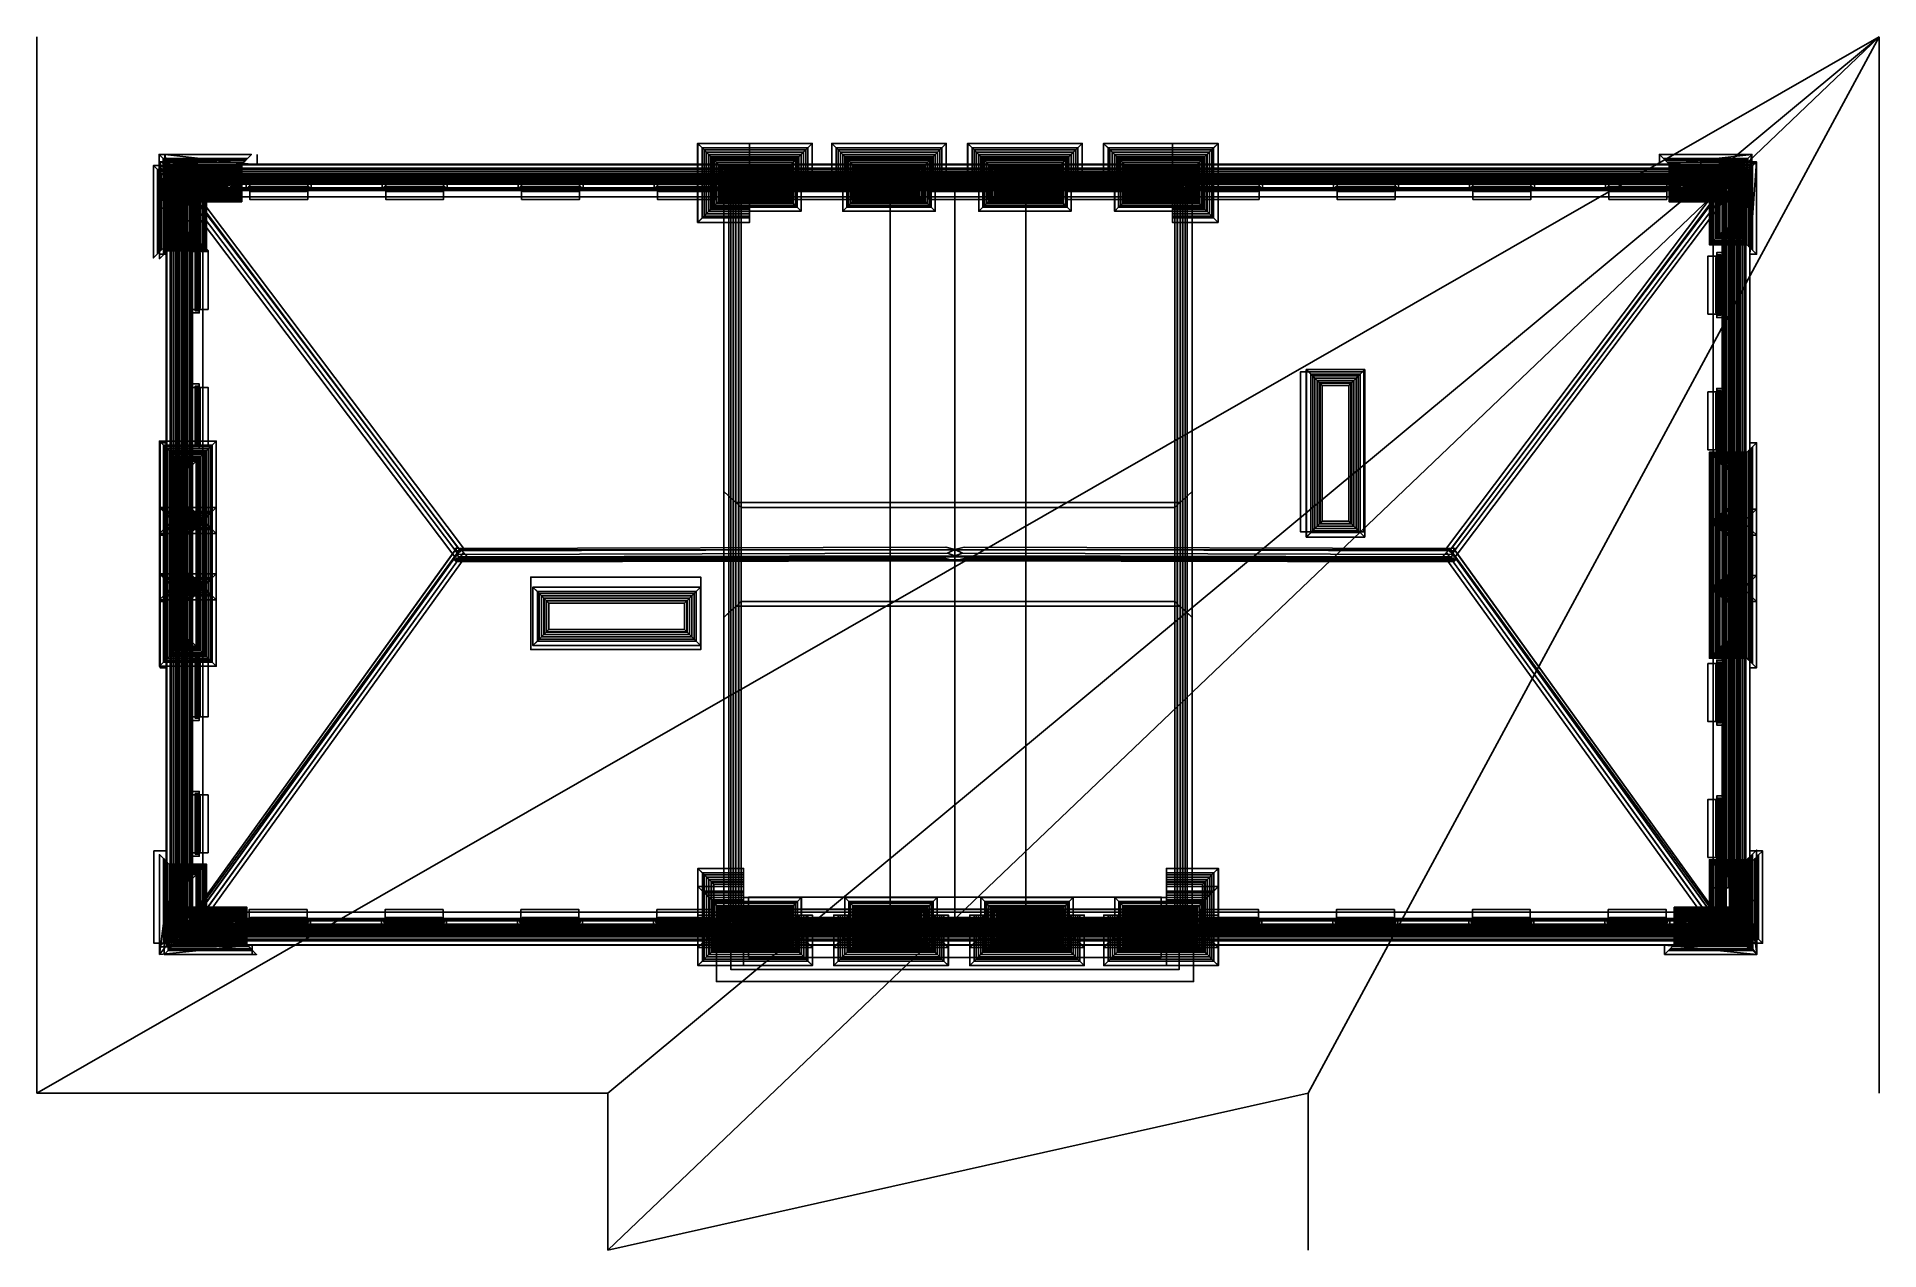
# Model space of a CAD drawing. Extents: x -152 to 154, y -106 to 95.
import ezdxf

# ---------------------------------------------------------------- set-up
doc = ezdxf.new("R2010")
doc.units = 0
for name, color, linetype in [('CHIM1', 37, 'CONTINUOUS'), ('CHIM2', 29, 'CONTINUOUS'), ('GLASS', 19, 'CONTINUOUS'), ('GROUND1', 253, 'CONTINUOUS'), ('ROOF1', 37, 'CONTINUOUS'), ('ROOF2', 59, 'CONTINUOUS'), ('WALL', 254, 'CONTINUOUS'), ('WALLBASE', 250, 'CONTINUOUS'), ('WALLBASS', 250, 'CONTINUOUS'), ('WALLCOV', 37, 'CONTINUOUS'), ('WALLSIDE', 8, 'CONTINUOUS'), ('WALLVERS', 37, 'CONTINUOUS'), ('WALLVERT', 37, 'CONTINUOUS'), ('WINDOW', 9, 'CONTINUOUS')]:
    doc.layers.add(name, color=color, linetype=linetype)

msp = doc.modelspace()

# ---------------------------------------------------------------- linework, layer by layer
at = {"layer": 'CHIM1'}
for points in [[(60.5, 13.961208, 149), (60.5, 38.038792, 149), (60.5, 38.038792, 120), (60.5, 13.961208, 120)], [(60.5, 38.038792, 120), (66.5, 38.038792, 120), (66.5, 13.961208, 120), (60.5, 13.961208, 120)], [(60.5, 38.038792, 149), (66.5, 38.038792, 149), (66.5, 38.038792, 120), (60.5, 38.038792, 120)], [(60.938675, 14.399891, 150.131165), (61.293533, 14.754738, 121.097687), (61.293533, 37.245262, 121.097687), (60.938675, 37.600109, 150.131165)], [(60.938675, 37.600109, 150.131165), (61.293533, 37.245262, 121.097687), (65.706467, 37.245262, 121.097687), (66.061325, 37.600109, 150.131165)], [(65.706467, 14.754738, 121.097687), (65.706467, 37.245262, 121.097687), (61.293533, 37.245262, 121.097687), (61.293533, 14.754738, 121.097687)], [(66.061325, 37.600109, 150.131165), (65.706467, 37.245262, 121.097687), (65.706467, 14.754738, 121.097687), (66.061325, 14.399891, 150.131165)], [(66.5, 38.038792, 120), (66.5, 38.038792, 149), (66.5, 13.961208, 149), (66.5, 13.961208, 120)], [(66.5, 13.961208, 120), (66.5, 13.961208, 149), (60.5, 13.961208, 149), (60.5, 13.961208, 120)], [(66.061325, 14.399891, 150.131165), (65.706467, 14.754738, 121.097687), (61.293533, 14.754738, 121.097687), (60.938675, 14.399891, 150.131165)], [(-67.538788, -4, 123), (-67.538788, -4, 149), (-67.538788, 2, 149), (-67.538788, 2, 123)], [(-67.538788, 2, 149), (-43.461212, 2, 149), (-43.461212, 2, 123), (-67.538788, 2, 123)], [(-43.461212, 2, 123), (-43.461212, -4, 123), (-67.538788, -4, 123), (-67.538788, 2, 123)], [(-67.100113, 1.561325, 150.131165), (-66.745255, 1.206467, 121.097687), (-44.25473, 1.206467, 121.097687), (-43.899887, 1.561325, 150.131165)], [(-67.100113, -3.561325, 150.131165), (-66.74527, -3.206467, 121.097687), (-66.745255, 1.206467, 121.097687), (-67.100113, 1.561325, 150.131165)], [(-66.74527, -3.206467, 121.097687), (-44.254745, -3.206467, 121.097687), (-44.25473, 1.206467, 121.097687), (-66.745255, 1.206467, 121.097687)], [(-43.899887, 1.561325, 150.131165), (-44.25473, 1.206467, 121.097687), (-44.254745, -3.206467, 121.097687), (-43.899887, -3.561325, 150.131165)], [(-43.461212, 2, 149), (-43.461212, -4, 149), (-43.461212, -4, 123), (-43.461212, 2, 123)], [(-43.461212, -4, 123), (-43.461212, -4, 149), (-67.538788, -4, 149), (-67.538788, -4, 123)], [(-43.899887, -3.561325, 150.131165), (-44.254745, -3.206467, 121.097687), (-66.74527, -3.206467, 121.097687), (-67.100113, -3.561325, 150.131165)]]:
    msp.add_3dface(points, dxfattribs=at)
at = {"layer": 'CHIM2'}
for points in [[(59.408981, 12.870182, 150.859924), (58.662338, 12.123554, 150.866608), (58.662338, 39.87645, 150.866608), (59.408981, 39.129814, 150.859924)], [(58.662338, 12.123554, 150.866608), (58.671722, 12.132923, 153.79364), (58.671722, 39.867073, 153.79364), (58.662338, 39.87645, 150.866608)], [(59.408981, 39.129814, 150.859924), (58.662338, 39.87645, 150.866608), (68.337662, 39.87645, 150.866608), (67.591019, 39.129814, 150.859924)], [(58.662338, 39.87645, 150.866608), (58.671722, 39.867073, 153.79364), (68.328278, 39.867073, 153.79364), (68.337662, 39.87645, 150.866608)], [(58.671722, 12.132923, 153.79364), (60.859604, 14.320808, 151.393646), (60.859604, 37.679192, 151.393646), (58.671722, 39.867073, 153.79364)], [(58.671722, 39.867073, 153.79364), (60.859604, 37.679192, 151.393646), (66.140396, 37.679192, 151.393646), (68.328278, 39.867073, 153.79364)], [(68.328278, 39.867073, 153.79364), (66.140396, 37.679192, 151.393646), (66.140396, 14.320808, 151.393646), (68.328278, 12.132923, 153.79364)], [(67.591019, 39.129814, 150.859924), (68.337662, 39.87645, 150.866608), (68.337662, 12.123554, 150.866608), (67.591019, 12.870182, 150.859924)], [(68.337662, 39.87645, 150.866608), (68.328278, 39.867073, 153.79364), (68.328278, 12.132923, 153.79364), (68.337662, 12.123554, 150.866608)], [(68.189407, 39.5, 120), (68.189407, 13, 133.5), (57.689407, 13, 133.5), (57.689407, 39.5, 120)], [(57.689407, 13, 135), (68.189407, 13, 135), (68.189407, 39.5, 121.5), (57.689407, 39.5, 121.5)], [(57.689407, 39.5, 121.5), (68.189407, 39.5, 121.5), (68.189407, 39.5, 120), (57.689407, 39.5, 120)], [(57.689407, 13, 135), (57.689407, 39.5, 121.5), (57.689407, 39.5, 120), (57.689407, 13, 133.5)], [(59.724945, 13.186153, 150.738632), (59.408981, 12.870182, 150.859924), (59.408981, 39.129814, 150.859924), (59.724945, 38.81385, 150.738632)], [(59.724945, 38.81385, 150.738632), (59.408981, 39.129814, 150.859924), (67.591019, 39.129814, 150.859924), (67.275055, 38.81385, 150.738632)], [(60.093567, 13.554783, 149.889542), (59.724945, 13.186153, 149.913788), (59.724945, 38.81385, 149.913788), (60.093567, 38.445221, 149.889542)], [(59.724945, 13.186153, 149.913788), (59.724945, 13.186153, 150.738632), (59.724945, 38.81385, 150.738632), (59.724945, 38.81385, 149.913788)], [(60.093567, 38.445221, 149.889542), (59.724945, 38.81385, 149.913788), (67.275055, 38.81385, 149.913788), (66.906433, 38.445221, 149.889542)], [(59.724945, 38.81385, 149.913788), (59.724945, 38.81385, 150.738632), (67.275055, 38.81385, 150.738632), (67.275055, 38.81385, 149.913788)], [(60.099442, 13.560658, 149.664093), (60.093567, 13.554783, 149.889542), (60.093567, 38.445221, 149.889542), (60.099442, 38.439346, 149.664093)], [(60.099442, 38.439346, 149.664093), (60.093567, 38.445221, 149.889542), (66.906433, 38.445221, 149.889542), (66.900558, 38.439346, 149.664093)], [(60.482681, 13.943886, 149.402679), (60.099442, 13.560658, 149.664093), (60.099442, 38.439346, 149.664093), (60.482681, 38.056114, 149.402679)], [(60.482681, 38.056114, 149.402679), (60.099442, 38.439346, 149.664093), (66.900558, 38.439346, 149.664093), (66.517319, 38.056114, 149.402679)], [(60.5, 13.961208, 149), (60.482681, 13.943886, 149.402679), (60.482681, 38.056114, 149.402679), (60.5, 38.038792, 149)], [(60.5, 38.038792, 149), (60.482681, 38.056114, 149.402679), (66.517319, 38.056114, 149.402679), (66.5, 38.038792, 149)], [(60.859604, 14.320808, 151.393646), (60.938675, 14.399891, 150.131165), (60.938675, 37.600109, 150.131165), (60.859604, 37.679192, 151.393646)], [(60.859604, 37.679192, 151.393646), (60.938675, 37.600109, 150.131165), (66.061325, 37.600109, 150.131165), (66.140396, 37.679192, 151.393646)], [(66.140396, 37.679192, 151.393646), (66.061325, 37.600109, 150.131165), (66.061325, 14.399891, 150.131165), (66.140396, 14.320808, 151.393646)], [(66.5, 38.038792, 149), (66.517319, 38.056114, 149.402679), (66.517319, 13.943886, 149.402679), (66.5, 13.961208, 149)], [(66.517319, 38.056114, 149.402679), (66.900558, 38.439346, 149.664093), (66.900558, 13.560658, 149.664093), (66.517319, 13.943886, 149.402679)], [(66.900558, 38.439346, 149.664093), (66.906433, 38.445221, 149.889542), (66.906433, 13.554783, 149.889542), (66.900558, 13.560658, 149.664093)], [(66.906433, 38.445221, 149.889542), (67.275055, 38.81385, 149.913788), (67.275055, 13.186153, 149.913788), (66.906433, 13.554783, 149.889542)], [(67.275055, 38.81385, 150.738632), (67.591019, 39.129814, 150.859924), (67.591019, 12.870182, 150.859924), (67.275055, 13.186153, 150.738632)], [(67.275055, 38.81385, 149.913788), (67.275055, 38.81385, 150.738632), (67.275055, 13.186153, 150.738632), (67.275055, 13.186153, 149.913788)], [(68.189407, 39.5, 120), (68.189407, 39.5, 121.5), (68.189407, 13, 135), (68.189407, 13, 133.5)], [(68.189407, 13, 133.5), (68.189407, 13, 135), (57.689407, 13, 135), (57.689407, 13, 133.5)], [(67.591019, 12.870182, 150.859924), (68.337662, 12.123554, 150.866608), (58.662338, 12.123554, 150.866608), (59.408981, 12.870182, 150.859924)], [(68.328278, 12.132923, 153.79364), (66.140396, 14.320808, 151.393646), (60.859604, 14.320808, 151.393646), (58.671722, 12.132923, 153.79364)], [(67.275055, 13.186153, 150.738632), (67.591019, 12.870182, 150.859924), (59.408981, 12.870182, 150.859924), (59.724945, 13.186153, 150.738632)], [(66.906433, 13.554783, 149.889542), (67.275055, 13.186153, 149.913788), (59.724945, 13.186153, 149.913788), (60.093567, 13.554783, 149.889542)], [(67.275055, 13.186153, 149.913788), (67.275055, 13.186153, 150.738632), (59.724945, 13.186153, 150.738632), (59.724945, 13.186153, 149.913788)], [(66.900558, 13.560658, 149.664093), (66.906433, 13.554783, 149.889542), (60.093567, 13.554783, 149.889542), (60.099442, 13.560658, 149.664093)], [(66.517319, 13.943886, 149.402679), (66.900558, 13.560658, 149.664093), (60.099442, 13.560658, 149.664093), (60.482681, 13.943886, 149.402679)], [(66.5, 13.961208, 149), (66.517319, 13.943886, 149.402679), (60.482681, 13.943886, 149.402679), (60.5, 13.961208, 149)], [(66.140396, 14.320808, 151.393646), (66.061325, 14.399891, 150.131165), (60.938675, 14.399891, 150.131165), (60.859604, 14.320808, 151.393646)], [(68.337662, 12.123554, 150.866608), (68.328278, 12.132923, 153.79364), (58.671722, 12.132923, 153.79364), (58.662338, 12.123554, 150.866608)], [(-69.723892, 5.5, 132.5), (-41.600693, 5.5, 132.5), (-41.600693, -6.5, 126.5), (-69.723892, -6.5, 126.5)], [(-69.723892, 5.5, 134), (-41.600693, 5.5, 134), (-41.600693, 5.5, 132.5), (-69.723892, 5.5, 132.5)], [(-41.600693, -6.5, 128), (-41.600693, 5.5, 134), (-69.723892, 5.5, 134), (-69.723892, -6.5, 128)], [(-69.723892, -6.5, 126.5), (-69.723892, -6.5, 128), (-69.723892, 5.5, 134), (-69.723892, 5.5, 132.5)], [(-68.629822, 3.091019, 150.859924), (-69.37645, 3.837662, 150.866608), (-41.62355, 3.837662, 150.866608), (-42.370178, 3.091019, 150.859924)], [(-69.37645, 3.837662, 150.866608), (-69.367081, 3.828278, 153.79364), (-41.632919, 3.828278, 153.79364), (-41.62355, 3.837662, 150.866608)], [(-68.629822, -5.091019, 150.859924), (-69.37645, -5.837662, 150.866608), (-69.37645, 3.837662, 150.866608), (-68.629822, 3.091019, 150.859924)], [(-69.37645, -5.837662, 150.866608), (-69.367081, -5.828278, 153.79364), (-69.367081, 3.828278, 153.79364), (-69.37645, 3.837662, 150.866608)], [(-69.367081, 3.828278, 153.79364), (-67.179184, 1.640396, 151.393646), (-43.820801, 1.640396, 151.393646), (-41.632919, 3.828278, 153.79364)], [(-69.367081, -5.828278, 153.79364), (-67.179199, -3.640396, 151.393646), (-67.179184, 1.640396, 151.393646), (-69.367081, 3.828278, 153.79364)], [(-68.313843, 2.775055, 150.738632), (-68.629822, 3.091019, 150.859924), (-42.370178, 3.091019, 150.859924), (-42.686157, 2.775055, 150.738632)], [(-68.313843, -4.775055, 150.738632), (-68.629822, -5.091019, 150.859924), (-68.629822, 3.091019, 150.859924), (-68.313843, 2.775055, 150.738632)], [(-41.632919, 3.828278, 153.79364), (-43.820801, 1.640396, 151.393646), (-43.820816, -3.640396, 151.393646), (-41.632919, -5.828278, 153.79364)], [(-42.686157, 2.775055, 150.738632), (-42.370178, 3.091019, 150.859924), (-42.370178, -5.091019, 150.859924), (-42.686157, -4.775055, 150.738632)], [(-42.370178, 3.091019, 150.859924), (-41.62355, 3.837662, 150.866608), (-41.62355, -5.837662, 150.866608), (-42.370178, -5.091019, 150.859924)], [(-41.62355, 3.837662, 150.866608), (-41.632919, 3.828278, 153.79364), (-41.632919, -5.828278, 153.79364), (-41.62355, -5.837662, 150.866608)], [(-41.600693, 5.5, 134), (-41.600693, -6.5, 128), (-41.600693, -6.5, 126.5), (-41.600693, 5.5, 132.5)], [(-67.945221, 2.406433, 149.889542), (-68.313843, 2.775055, 149.913788), (-42.686157, 2.775055, 149.913788), (-43.054779, 2.406433, 149.889542)], [(-68.313843, 2.775055, 149.913788), (-68.313843, 2.775055, 150.738632), (-42.686157, 2.775055, 150.738632), (-42.686157, 2.775055, 149.913788)], [(-67.945221, -4.406433, 149.889542), (-68.313843, -4.775055, 149.913788), (-68.313843, 2.775055, 149.913788), (-67.945221, 2.406433, 149.889542)], [(-68.313843, -4.775055, 149.913788), (-68.313843, -4.775055, 150.738632), (-68.313843, 2.775055, 150.738632), (-68.313843, 2.775055, 149.913788)], [(-67.939346, 2.400558, 149.664093), (-67.945221, 2.406433, 149.889542), (-43.054779, 2.406433, 149.889542), (-43.060654, 2.400558, 149.664093)], [(-67.939346, -4.400558, 149.664093), (-67.945221, -4.406433, 149.889542), (-67.945221, 2.406433, 149.889542), (-67.939346, 2.400558, 149.664093)], [(-67.556107, 2.017319, 149.402679), (-67.939346, 2.400558, 149.664093), (-43.060654, 2.400558, 149.664093), (-43.443878, 2.017319, 149.402679)], [(-67.556122, -4.017319, 149.402679), (-67.939346, -4.400558, 149.664093), (-67.939346, 2.400558, 149.664093), (-67.556107, 2.017319, 149.402679)], [(-67.538788, -4, 149), (-67.556122, -4.017319, 149.402679), (-67.556107, 2.017319, 149.402679), (-67.538788, 2, 149)], [(-67.538788, 2, 149), (-67.556107, 2.017319, 149.402679), (-43.443878, 2.017319, 149.402679), (-43.461212, 2, 149)], [(-67.179199, -3.640396, 151.393646), (-67.100113, -3.561325, 150.131165), (-67.100113, 1.561325, 150.131165), (-67.179184, 1.640396, 151.393646)], [(-67.179184, 1.640396, 151.393646), (-67.100113, 1.561325, 150.131165), (-43.899887, 1.561325, 150.131165), (-43.820801, 1.640396, 151.393646)], [(-43.820801, 1.640396, 151.393646), (-43.899887, 1.561325, 150.131165), (-43.899887, -3.561325, 150.131165), (-43.820816, -3.640396, 151.393646)], [(-43.461212, 2, 149), (-43.443878, 2.017319, 149.402679), (-43.443878, -4.017319, 149.402679), (-43.461212, -4, 149)], [(-43.443878, 2.017319, 149.402679), (-43.060654, 2.400558, 149.664093), (-43.060654, -4.400558, 149.664093), (-43.443878, -4.017319, 149.402679)], [(-43.060654, 2.400558, 149.664093), (-43.054779, 2.406433, 149.889542), (-43.054779, -4.406433, 149.889542), (-43.060654, -4.400558, 149.664093)], [(-43.054779, 2.406433, 149.889542), (-42.686157, 2.775055, 149.913788), (-42.686157, -4.775055, 149.913788), (-43.054779, -4.406433, 149.889542)], [(-42.686157, 2.775055, 149.913788), (-42.686157, 2.775055, 150.738632), (-42.686157, -4.775055, 150.738632), (-42.686157, -4.775055, 149.913788)], [(-42.370178, -5.091019, 150.859924), (-41.62355, -5.837662, 150.866608), (-69.37645, -5.837662, 150.866608), (-68.629822, -5.091019, 150.859924)], [(-41.62355, -5.837662, 150.866608), (-41.632919, -5.828278, 153.79364), (-69.367081, -5.828278, 153.79364), (-69.37645, -5.837662, 150.866608)], [(-41.632919, -5.828278, 153.79364), (-43.820816, -3.640396, 151.393646), (-67.179199, -3.640396, 151.393646), (-69.367081, -5.828278, 153.79364)], [(-42.686157, -4.775055, 150.738632), (-42.370178, -5.091019, 150.859924), (-68.629822, -5.091019, 150.859924), (-68.313843, -4.775055, 150.738632)], [(-43.054779, -4.406433, 149.889542), (-42.686157, -4.775055, 149.913788), (-68.313843, -4.775055, 149.913788), (-67.945221, -4.406433, 149.889542)], [(-42.686157, -4.775055, 149.913788), (-42.686157, -4.775055, 150.738632), (-68.313843, -4.775055, 150.738632), (-68.313843, -4.775055, 149.913788)], [(-43.060654, -4.400558, 149.664093), (-43.054779, -4.406433, 149.889542), (-67.945221, -4.406433, 149.889542), (-67.939346, -4.400558, 149.664093)], [(-43.443878, -4.017319, 149.402679), (-43.060654, -4.400558, 149.664093), (-67.939346, -4.400558, 149.664093), (-67.556122, -4.017319, 149.402679)], [(-43.461212, -4, 149), (-43.443878, -4.017319, 149.402679), (-67.556122, -4.017319, 149.402679), (-67.538788, -4, 149)], [(-43.820816, -3.640396, 151.393646), (-43.899887, -3.561325, 150.131165), (-67.100113, -3.561325, 150.131165), (-67.179199, -3.640396, 151.393646)], [(-41.600693, -6.5, 126.5), (-41.600693, -6.5, 128), (-69.723892, -6.5, 128), (-69.723892, -6.5, 126.5)]]:
    msp.add_3dface(points, dxfattribs=at)
at = {"layer": 'GLASS'}
for points in [[(-116, 69.623505, 87), (-106.900002, 69.623505, 87), (-106.900002, 69.623505, 61), (-116, 69.623505, 61)], [(-116, 69.623505, 50), (-106.900002, 69.623505, 50), (-106.900002, 69.623505, 24), (-116, 69.623505, 24)], [(-116, 69.623505, 16.5), (-106.900002, 69.623505, 16.5), (-106.900002, 69.623505, 5.5), (-116, 69.623505, 5.5)], [(-93.5, 69.623505, 87), (-84.400002, 69.623505, 87), (-84.400002, 69.623505, 61), (-93.5, 69.623505, 61)], [(-93.5, 69.623505, 50), (-84.400002, 69.623505, 50), (-84.400002, 69.623505, 24), (-93.5, 69.623505, 24)], [(-93.5, 69.623505, 16.5), (-84.400002, 69.623505, 16.5), (-84.400002, 69.623505, 5.5), (-93.5, 69.623505, 5.5)], [(-71, 69.623505, 87), (-61.900002, 69.623505, 87), (-61.900002, 69.623505, 61), (-71, 69.623505, 61)], [(-71, 69.623505, 50), (-61.900002, 69.623505, 50), (-61.900002, 69.623505, 24), (-71, 69.623505, 24)], [(-71, 69.623505, 16.5), (-61.900002, 69.623505, 16.5), (-61.900002, 69.623505, 5.5), (-71, 69.623505, 5.5)], [(-48.5, 69.623505, 87), (-39.400002, 69.623505, 87), (-39.400002, 69.623505, 61), (-48.5, 69.623505, 61)], [(-48.5, 69.623505, 50), (-39.400002, 69.623505, 50), (-39.400002, 69.623505, 24), (-48.5, 69.623505, 24)], [(-48.5, 69.623505, 16.5), (-39.400002, 69.623505, 16.5), (-39.400002, 69.623505, 5.5), (-48.5, 69.623505, 5.5)], [(-26, 69.623505, 87), (-16.900002, 69.623505, 87), (-16.900002, 69.623505, 61), (-26, 69.623505, 61)], [(-26, 69.623505, 50), (-16.900002, 69.623505, 50), (-16.900002, 69.623505, 24), (-26, 69.623505, 24)], [(-26, 69.623505, 16.5), (-16.900002, 69.623505, 16.5), (-16.900002, 69.623505, 5.5), (-26, 69.623505, 5.5)], [(-3.5, 69.623505, 87), (5.599998, 69.623505, 87), (5.599998, 69.623505, 61), (-3.5, 69.623505, 61)], [(-3.5, 69.623505, 50), (5.599998, 69.623505, 50), (5.599998, 69.623505, 24), (-3.5, 69.623505, 24)], [(-3.5, 69.623505, 16.5), (5.599998, 69.623505, 16.5), (5.599998, 69.623505, 5.5), (-3.5, 69.623505, 5.5)], [(19, 69.623505, 87), (28.100006, 69.623505, 87), (28.100006, 69.623505, 61), (19, 69.623505, 61)], [(19, 69.623505, 50), (28.100006, 69.623505, 50), (28.100006, 69.623505, 24), (19, 69.623505, 24)], [(19, 69.623505, 16.5), (28.100006, 69.623505, 16.5), (28.100006, 69.623505, 5.5), (19, 69.623505, 5.5)], [(41.5, 69.623505, 87), (50.600006, 69.623505, 87), (50.600006, 69.623505, 61), (41.5, 69.623505, 61)], [(41.5, 69.623505, 50), (50.600006, 69.623505, 50), (50.600006, 69.623505, 24), (41.5, 69.623505, 24)], [(41.5, 69.623505, 16.5), (50.600006, 69.623505, 16.5), (50.600006, 69.623505, 5.5), (41.5, 69.623505, 5.5)], [(64, 69.623505, 87), (73.100006, 69.623505, 87), (73.100006, 69.623505, 61), (64, 69.623505, 61)], [(64, 69.623505, 50), (73.100006, 69.623505, 50), (73.100006, 69.623505, 24), (64, 69.623505, 24)], [(64, 69.623505, 16.5), (73.100006, 69.623505, 16.5), (73.100006, 69.623505, 5.5), (64, 69.623505, 5.5)], [(86.5, 69.623505, 87), (95.600006, 69.623505, 87), (95.600006, 69.623505, 61), (86.5, 69.623505, 61)], [(86.5, 69.623505, 50), (95.600006, 69.623505, 50), (95.600006, 69.623505, 24), (86.5, 69.623505, 24)], [(86.5, 69.623505, 16.5), (95.600006, 69.623505, 16.5), (95.600006, 69.623505, 5.5), (86.5, 69.623505, 5.5)], [(109, 69.623505, 87), (118.100006, 69.623505, 87), (118.100006, 69.623505, 61), (109, 69.623505, 61)], [(109, 69.623505, 50), (118.100006, 69.623505, 50), (118.100006, 69.623505, 24), (109, 69.623505, 24)], [(109, 69.623505, 16.5), (118.100006, 69.623505, 16.5), (118.100006, 69.623505, 5.5), (109, 69.623505, 5.5)], [(-124.704376, 50.080368, 87), (-124.704376, 59.180374, 87), (-124.704376, 59.180374, 61), (-124.704376, 50.080368, 61)], [(-124.704376, 50.080368, 50), (-124.704376, 59.180374, 50), (-124.704376, 59.180374, 24), (-124.704376, 50.080368, 24)], [(-124.704376, 50.080368, 16.5), (-124.704376, 59.180374, 16.5), (-124.704376, 59.180374, 5.5), (-124.704376, 50.080368, 5.5)], [(126.704376, 58.419632, 87), (126.704376, 49.319626, 87), (126.704376, 49.319626, 61), (126.704376, 58.419632, 61)], [(126.704376, 58.419632, 50), (126.704376, 49.319626, 50), (126.704376, 49.319626, 24), (126.704376, 58.419632, 24)], [(126.704376, 58.419632, 16.5), (126.704376, 49.319626, 16.5), (126.704376, 49.319626, 5.5), (126.704376, 58.419632, 5.5)], [(-124.704376, 27.580368, 87), (-124.704376, 36.680374, 87), (-124.704376, 36.680374, 61), (-124.704376, 27.580368, 61)], [(-124.704376, 27.580368, 50), (-124.704376, 36.680374, 50), (-124.704376, 36.680374, 24), (-124.704376, 27.580368, 24)], [(-124.704376, 27.580368, 16.5), (-124.704376, 36.680374, 16.5), (-124.704376, 36.680374, 5.5), (-124.704376, 27.580368, 5.5)], [(126.704376, 35.919628, 87), (126.704376, 26.819622, 87), (126.704376, 26.819622, 61), (126.704376, 35.919628, 61)], [(126.704376, 35.919628, 50), (126.704376, 26.819622, 50), (126.704376, 26.819622, 24), (126.704376, 35.919628, 24)], [(126.704376, 35.919628, 16.5), (126.704376, 26.819622, 16.5), (126.704376, 26.819622, 5.5), (126.704376, 35.919628, 5.5)], [(-124.704376, -17.419632, 87), (-124.704376, -8.319626, 87), (-124.704376, -8.319626, 61), (-124.704376, -17.419632, 61)], [(-124.704376, -17.419632, 50), (-124.704376, -8.319626, 50), (-124.704376, -8.319626, 24), (-124.704376, -17.419632, 24)], [(-124.704376, -17.419632, 16.5), (-124.704376, -8.319626, 16.5), (-124.704376, -8.319626, 5.5), (-124.704376, -17.419632, 5.5)], [(126.704376, -9.080368, 87), (126.704376, -18.180374, 87), (126.704376, -18.180374, 61), (126.704376, -9.080368, 61)], [(126.704376, -9.080368, 50), (126.704376, -18.180374, 50), (126.704376, -18.180374, 24), (126.704376, -9.080368, 24)], [(126.704376, -9.080368, 16.5), (126.704376, -18.180374, 16.5), (126.704376, -18.180374, 5.5), (126.704376, -9.080368, 5.5)], [(-124.704376, -39.919632, 87), (-124.704376, -30.819626, 87), (-124.704376, -30.819626, 61), (-124.704376, -39.919632, 61)], [(-124.704376, -39.919632, 50), (-124.704376, -30.819626, 50), (-124.704376, -30.819626, 24), (-124.704376, -39.919632, 24)], [(-124.704376, -39.919632, 16.5), (-124.704376, -30.819626, 16.5), (-124.704376, -30.819626, 5.5), (-124.704376, -39.919632, 5.5)], [(126.704376, -31.580368, 87), (126.704376, -40.680374, 87), (126.704376, -40.680374, 61), (126.704376, -31.580368, 61)], [(126.704376, -31.580368, 50), (126.704376, -40.680374, 50), (126.704376, -40.680374, 24), (126.704376, -31.580368, 24)], [(126.704376, -31.580368, 16.5), (126.704376, -40.680374, 16.5), (126.704376, -40.680374, 5.5), (126.704376, -31.580368, 5.5)], [(-107, -51.123505, 87), (-116.100006, -51.123505, 87), (-116.100006, -51.123505, 61), (-107, -51.123505, 61)], [(-107, -51.123505, 50), (-116.100006, -51.123505, 50), (-116.100006, -51.123505, 24), (-107, -51.123505, 24)], [(-107, -51.123505, 16.5), (-116.100006, -51.123505, 16.5), (-116.100006, -51.123505, 5.5), (-107, -51.123505, 5.5)], [(-84.5, -51.123505, 87), (-93.600006, -51.123505, 87), (-93.600006, -51.123505, 61), (-84.5, -51.123505, 61)], [(-84.5, -51.123505, 50), (-93.600006, -51.123505, 50), (-93.600006, -51.123505, 24), (-84.5, -51.123505, 24)], [(-84.5, -51.123505, 16.5), (-93.600006, -51.123505, 16.5), (-93.600006, -51.123505, 5.5), (-84.5, -51.123505, 5.5)], [(-62, -51.123505, 87), (-71.100006, -51.123505, 87), (-71.100006, -51.123505, 61), (-62, -51.123505, 61)], [(-62, -51.123505, 50), (-71.100006, -51.123505, 50), (-71.100006, -51.123505, 24), (-62, -51.123505, 24)], [(-62, -51.123505, 16.5), (-71.100006, -51.123505, 16.5), (-71.100006, -51.123505, 5.5), (-62, -51.123505, 5.5)], [(-39.5, -51.123505, 87), (-48.600006, -51.123505, 87), (-48.600006, -51.123505, 61), (-39.5, -51.123505, 61)], [(-39.5, -51.123505, 50), (-48.600006, -51.123505, 50), (-48.600006, -51.123505, 24), (-39.5, -51.123505, 24)], [(-39.5, -51.123505, 16.5), (-48.600006, -51.123505, 16.5), (-48.600006, -51.123505, 5.5), (-39.5, -51.123505, 5.5)], [(-17, -51.123505, 87), (-26.100006, -51.123505, 87), (-26.100006, -51.123505, 61), (-17, -51.123505, 61)], [(-17, -51.123505, 50), (-26.100006, -51.123505, 50), (-26.100006, -51.123505, 24), (-17, -51.123505, 24)], [(-17, -51.123505, 16.5), (-26.100006, -51.123505, 16.5), (-26.100006, -51.123505, 1.099998), (-17, -51.123505, 1.099998)], [(5.5, -51.123505, 87), (-3.599998, -51.123505, 87), (-3.599998, -51.123505, 61), (5.5, -51.123505, 61)], [(5.5, -51.123505, 50), (-3.599998, -51.123505, 50), (-3.599998, -51.123505, 24), (5.5, -51.123505, 24)], [(5.5, -51.123505, 16.5), (-3.599998, -51.123505, 16.5), (-3.599998, -51.123505, 1.099998), (5.5, -51.123505, 1.099998)], [(28, -51.123505, 87), (18.899994, -51.123505, 87), (18.899994, -51.123505, 61), (28, -51.123505, 61)], [(28, -51.123505, 50), (18.899994, -51.123505, 50), (18.899994, -51.123505, 24), (28, -51.123505, 24)], [(28, -51.123505, 16.5), (18.899994, -51.123505, 16.5), (18.899994, -51.123505, 1.099998), (28, -51.123505, 1.099998)], [(50.5, -51.123505, 87), (41.399994, -51.123505, 87), (41.399994, -51.123505, 61), (50.5, -51.123505, 61)], [(50.5, -51.123505, 50), (41.399994, -51.123505, 50), (41.399994, -51.123505, 24), (50.5, -51.123505, 24)], [(50.5, -51.123505, 16.5), (41.399994, -51.123505, 16.5), (41.399994, -51.123505, 5.5), (50.5, -51.123505, 5.5)], [(73, -51.123505, 87), (63.899994, -51.123505, 87), (63.899994, -51.123505, 61), (73, -51.123505, 61)], [(73, -51.123505, 50), (63.899994, -51.123505, 50), (63.899994, -51.123505, 24), (73, -51.123505, 24)], [(73, -51.123505, 16.5), (63.899994, -51.123505, 16.5), (63.899994, -51.123505, 5.5), (73, -51.123505, 5.5)], [(95.5, -51.123505, 87), (86.399994, -51.123505, 87), (86.399994, -51.123505, 61), (95.5, -51.123505, 61)], [(95.5, -51.123505, 50), (86.399994, -51.123505, 50), (86.399994, -51.123505, 24), (95.5, -51.123505, 24)], [(95.5, -51.123505, 16.5), (86.399994, -51.123505, 16.5), (86.399994, -51.123505, 5.5), (95.5, -51.123505, 5.5)], [(118, -51.123505, 87), (108.899994, -51.123505, 87), (108.899994, -51.123505, 61), (118, -51.123505, 61)], [(118, -51.123505, 50), (108.899994, -51.123505, 50), (108.899994, -51.123505, 24), (118, -51.123505, 24)], [(118, -51.123505, 16.5), (108.899994, -51.123505, 16.5), (108.899994, -51.123505, 5.5), (118, -51.123505, 5.5)]]:
    msp.add_3dface(points, dxfattribs=at)
at = {"layer": 'GROUND1', "invisible_edges": 8}
for points in [[(-151.5, 95, -0.075062), (-151.5, -80, -0.075062), (153.5, 95, -0.075062)], [(-151.5, -80, -0.075062), (-56.949997, -80, -0.075062), (153.5, 95, -0.075062)], [(-56.949997, -80, -0.075062), (-56.949997, -106, -0.075062), (153.5, 95, -0.075062)], [(153.5, 95, -0.075062), (-56.949997, -106, -0.075062), (58.949997, -80, -0.075062)], [(153.5, -80, -0.075062), (153.5, 95, -0.075062), (58.949997, -80, -0.075062)], [(58.949997, -106, -0.075062), (58.949997, -80, -0.075062), (-56.949997, -106, -0.075062)]]:
    msp.add_3dface(points, dxfattribs=at)
at = {"layer": 'ROOF1'}
for points in [[(-81.527527, 10, 135.704529), (0.5, 10, 135.704529), (0.5, 70, 105.704536), (-126.5, 70, 105.704536)], [(-126.5, 70, 105.704536), (-126.5, 10, 105.704536), (-126.5, -52, 105.704536), (-81.527527, 10, 135.704529)], [(0.5, 70, 105.704536), (0.5, 10, 135.704529), (82.527527, 10, 135.704529), (127.5, 70, 105.704536)], [(127.5, -52, 105.704536), (127.5, 10, 105.704536), (127.5, 70, 105.704536), (82.527527, 10, 135.704529)], [(0.5, 10, 135.704529), (-81.527527, 10, 135.704529), (-126.5, -52, 105.704536), (0.5, -52, 105.704536)], [(127.5, -52, 105.704536), (82.527527, 10, 135.704529), (0.5, 10, 135.704529), (0.5, -52, 105.704536)]]:
    msp.add_3dface(points, dxfattribs=at)
at = {"layer": 'ROOF2'}
for points in [[(132.100006, -55.5, 107.236023), (132.100006, 73.800003, 107.236023), (-130, 73.800003, 107.236023), (-130, -55.5, 107.236023)], [(-81.333733, 9.811211, 135.787766), (-80.848633, 10.275219, 135.787766), (-126.156631, 70.400963, 105.287766), (-126.651321, 69.949677, 105.287766)], [(-80.848633, 10.275219, 134.800003), (-126.156631, 70.400963, 104.300003), (-126.156631, 70.400963, 105.287766), (-80.848633, 10.275219, 135.787766)], [(127.156631, 70.400963, 105.287766), (81.848633, 10.275219, 135.787766), (82.33374, 9.811211, 135.787766), (127.651321, 69.949677, 105.287766)], [(127.156631, 70.400963, 105.287766), (127.156631, 70.400963, 104.300003), (81.848633, 10.275219, 134.800003), (81.848633, 10.275219, 135.787766)], [(-82.30394, 8.88319, 135.787766), (-81.81884, 9.347198, 135.787766), (-127.146004, 69.498383, 105.287766), (-127.640686, 69.047089, 105.287766)], [(-82.30394, 8.88319, 135.787766), (-127.640686, 69.047089, 105.287766), (-127.640686, 69.047089, 104.300003), (-82.30394, 8.88319, 134.800003)], [(-81.818832, 9.347198, 136.77771), (-81.33374, 9.811207, 136.77771), (-126.651321, 69.949677, 106.277718), (-127.146004, 69.498383, 106.277718)], [(-127.146004, 69.498383, 105.287766), (-81.81884, 9.347198, 135.787766), (-81.818832, 9.347198, 136.77771), (-127.146004, 69.498383, 106.277718)], [(-81.333733, 9.811211, 135.787766), (-126.651321, 69.949677, 105.287766), (-126.651321, 69.949677, 106.277718), (-81.33374, 9.811207, 136.77771)], [(127.651321, 69.949677, 106.277718), (82.33374, 9.811207, 136.77771), (82.818832, 9.347198, 136.77771), (128.145996, 69.498383, 106.277718)], [(127.651321, 69.949677, 106.277718), (127.651321, 69.949677, 105.287766), (82.33374, 9.811211, 135.787766), (82.33374, 9.811207, 136.77771)], [(82.818832, 9.347198, 136.77771), (82.818848, 9.347198, 135.787766), (128.146011, 69.498383, 105.287766), (128.145996, 69.498383, 106.277718)], [(128.146011, 69.498383, 105.287766), (82.818848, 9.347198, 135.787766), (83.30394, 8.88319, 135.787766), (128.640686, 69.047089, 105.287766)], [(128.640686, 69.047089, 104.300003), (128.640686, 69.047089, 105.287766), (83.30394, 8.88319, 135.787766), (83.30394, 8.88319, 134.800003)], [(-125.621452, -51.420319, 106.346451), (-81.350975, 10.035786, 135.778381), (-81.844093, 10.491188, 135.770432), (-126.12394, -50.977798, 106.33873)], [(-126.12394, -50.995041, 105.35112), (-126.12394, -50.977798, 106.33873), (-81.844093, 10.491188, 135.770432), (-81.844093, 10.473949, 134.782822)], [(-125.118965, -51.845573, 107.343979), (-80.857849, 9.59766, 136.776123), (-81.350967, 10.053066, 136.768188), (-125.621452, -51.403046, 107.336258)], [(-81.350967, 10.053066, 136.768188), (-81.350975, 10.035786, 135.778381), (-125.621452, -51.420319, 106.346451), (-125.621452, -51.403046, 107.336258)], [(-125.118965, -51.845573, 107.343979), (-125.118965, -51.862846, 106.354179), (-80.857849, 9.580379, 135.786331), (-80.857849, 9.59766, 136.776123)], [(-124.616478, -52.305367, 106.361908), (-80.364723, 9.124977, 135.794281), (-80.857849, 9.580379, 135.786331), (-125.118965, -51.862846, 106.354179)], [(-82.308563, 10.257324, 135.247726), (-81.940399, 9.851837, 136.069733), (0.5, 10.052982, 136.417999), (-1.036163, 10.458473, 135.595978)], [(-81.995834, 9.243862, 135.794662), (-0.738205, 9.442322, 136.148209), (0.5, 10.052982, 136.417999), (-81.940399, 9.851837, 136.069733)], [(0.5, 9.035931, 136.972046), (-0.738205, 9.442322, 136.148209), (-81.995834, 9.243862, 135.794662), (-81.626854, 8.837467, 136.6185)], [(0.5, 10.052982, 136.417999), (82.940399, 9.851837, 136.069733), (83.308563, 10.257324, 135.247726), (2.036163, 10.458473, 135.595978)], [(0.5, 10.052982, 136.417999), (1.738205, 9.442322, 136.148209), (82.995834, 9.243862, 135.794662), (82.940399, 9.851837, 136.069733)], [(82.995834, 9.243862, 135.794662), (1.738205, 9.442322, 136.148209), (0.5, 9.035931, 136.972046), (82.626846, 8.837467, 136.6185)], [(81.857849, 9.580379, 135.786331), (81.364716, 9.124977, 135.794281), (125.616486, -52.305367, 106.361908), (126.118973, -51.862846, 106.354179)], [(82.350967, 10.053066, 136.768188), (81.857849, 9.59766, 136.776123), (126.118973, -51.845573, 107.343979), (126.621445, -51.403046, 107.336258)], [(81.857849, 9.580379, 135.786331), (126.118973, -51.862846, 106.354179), (126.118973, -51.845573, 107.343979), (81.857849, 9.59766, 136.776123)], [(126.62146, -51.420319, 106.346451), (82.350983, 10.035786, 135.778381), (82.350967, 10.053066, 136.768188), (126.621445, -51.403046, 107.336258)], [(82.844101, 10.491188, 135.770432), (82.350983, 10.035786, 135.778381), (126.62146, -51.420319, 106.346451), (127.123932, -50.977798, 106.33873)], [(82.844101, 10.491188, 135.770432), (127.123932, -50.977798, 106.33873), (127.123932, -50.995041, 105.35112), (82.844101, 10.473949, 134.782822)], [(-124.616478, -52.305367, 106.361908), (-124.616478, -52.322601, 105.37429), (-80.364723, 9.107738, 134.806671), (-80.364723, 9.124977, 135.794281)], [(-82.10672, 8.027905, 135.244507), (-82.474892, 8.433395, 134.422501), (-1.246811, 8.626476, 134.786621), (0.5, 8.220985, 135.608643)], [(-82.10672, 8.027905, 135.244507), (0.5, 8.220985, 135.608643), (0.5, 8.83165, 135.878418), (-82.051285, 8.63588, 135.519577)], [(-81.682297, 8.229485, 136.343414), (-82.051285, 8.63588, 135.519577), (0.5, 8.83165, 135.878418), (0.5, 8.425266, 136.702255)], [(-81.682297, 8.229485, 136.343414), (0.5, 8.425266, 136.702255), (0.5, 9.035931, 136.972046), (-81.626854, 8.837467, 136.6185)], [(0.5, 9.035931, 136.972046), (0.5, 8.425266, 136.702255), (82.682297, 8.229485, 136.343414), (82.626846, 8.837467, 136.6185)], [(0.5, 8.83165, 135.878418), (0.5, 8.220985, 135.608643), (83.10672, 8.027905, 135.244507), (83.051285, 8.63588, 135.519577)], [(0.5, 8.83165, 135.878418), (83.051285, 8.63588, 135.519577), (82.682297, 8.229485, 136.343414), (0.5, 8.425266, 136.702255)], [(2.246811, 8.626476, 134.786621), (83.474884, 8.433395, 134.422501), (83.10672, 8.027905, 135.244507), (0.5, 8.220985, 135.608643)], [(81.364716, 9.107738, 134.806671), (125.616486, -52.322601, 105.37429), (125.616486, -52.305367, 106.361908), (81.364716, 9.124977, 135.794281)]]:
    msp.add_3dface(points, dxfattribs=at)
at = {"layer": 'WALL', "invisible_edges": 8}
for points in [[(-106.650002, 70.668549, 87.199997), (-122.75, 70.668549, 100), (-100.25, 70.668549, 100)], [(-116.25, 70.668549, 87.199997), (-122.75, 70.668549, 100), (-106.650002, 70.668549, 87.199997)], [(-116.25, 70.668549, 60.800003), (-122.75, 70.668549, 100), (-116.25, 70.668549, 87.199997)], [(-122.75, 70.668549, 55), (-116.25, 70.668549, 60.800003), (-100.25, 70.668549, 55)], [(-122.75, 70.668549, 55), (-122.75, 70.668549, 100), (-116.25, 70.668549, 60.800003)], [(-106.650002, 70.668549, 50.200001), (-122.75, 70.668549, 55), (-100.25, 70.668549, 55)], [(-116.25, 70.668549, 50.200001), (-122.75, 70.668549, 55), (-106.650002, 70.668549, 50.200001)], [(-116.25, 70.668549, 23.800003), (-122.75, 70.668549, 55), (-116.25, 70.668549, 50.200001)], [(-122.75, 70.668549, 19), (-116.25, 70.668549, 23.800003), (-100.25, 70.668549, 19)], [(-122.75, 70.668549, 19), (-122.75, 70.668549, 55), (-116.25, 70.668549, 23.800003)], [(-100.25, 70.668549, 55), (-116.25, 70.668549, 60.800003), (-106.650002, 70.668549, 60.800003)], [(-100.25, 70.668549, 19), (-116.25, 70.668549, 23.800003), (-106.650002, 70.668549, 23.800003)], [(-100.25, 70.668549, 55), (-106.650002, 70.668549, 87.199997), (-100.25, 70.668549, 100)], [(-100.25, 70.668549, 55), (-106.650002, 70.668549, 60.800003), (-106.650002, 70.668549, 87.199997)], [(-100.25, 70.668549, 19), (-106.650002, 70.668549, 50.200001), (-100.25, 70.668549, 55)], [(-100.25, 70.668549, 19), (-106.650002, 70.668549, 23.800003), (-106.650002, 70.668549, 50.200001)], [(-84.150002, 70.668549, 87.199997), (-100.25, 70.668549, 100), (-77.75, 70.668549, 100)], [(-93.75, 70.668549, 87.199997), (-100.25, 70.668549, 100), (-84.150002, 70.668549, 87.199997)], [(-93.75, 70.668549, 60.800003), (-100.25, 70.668549, 100), (-93.75, 70.668549, 87.199997)], [(-100.25, 70.668549, 55), (-93.75, 70.668549, 60.800003), (-77.75, 70.668549, 55)], [(-100.25, 70.668549, 55), (-100.25, 70.668549, 100), (-93.75, 70.668549, 60.800003)], [(-84.150002, 70.668549, 50.200001), (-100.25, 70.668549, 55), (-77.75, 70.668549, 55)], [(-93.75, 70.668549, 50.200001), (-100.25, 70.668549, 55), (-84.150002, 70.668549, 50.200001)], [(-93.75, 70.668549, 23.800003), (-100.25, 70.668549, 55), (-93.75, 70.668549, 50.200001)], [(-100.25, 70.668549, 19), (-93.75, 70.668549, 23.800003), (-77.75, 70.668549, 19)], [(-100.25, 70.668549, 19), (-100.25, 70.668549, 55), (-93.75, 70.668549, 23.800003)], [(-77.75, 70.668549, 55), (-93.75, 70.668549, 60.800003), (-84.150002, 70.668549, 60.800003)], [(-77.75, 70.668549, 19), (-93.75, 70.668549, 23.800003), (-84.150002, 70.668549, 23.800003)], [(-77.75, 70.668549, 55), (-84.150002, 70.668549, 87.199997), (-77.75, 70.668549, 100)], [(-77.75, 70.668549, 55), (-84.150002, 70.668549, 60.800003), (-84.150002, 70.668549, 87.199997)], [(-77.75, 70.668549, 19), (-84.150002, 70.668549, 50.200001), (-77.75, 70.668549, 55)], [(-77.75, 70.668549, 19), (-84.150002, 70.668549, 23.800003), (-84.150002, 70.668549, 50.200001)], [(-61.650002, 70.668549, 87.199997), (-77.75, 70.668549, 100), (-55.25, 70.668549, 100)], [(-71.25, 70.668549, 87.199997), (-77.75, 70.668549, 100), (-61.650002, 70.668549, 87.199997)], [(-71.25, 70.668549, 60.800003), (-77.75, 70.668549, 100), (-71.25, 70.668549, 87.199997)], [(-77.75, 70.668549, 55), (-71.25, 70.668549, 60.800003), (-55.25, 70.668549, 55)], [(-77.75, 70.668549, 55), (-77.75, 70.668549, 100), (-71.25, 70.668549, 60.800003)], [(-61.650002, 70.668549, 50.200001), (-77.75, 70.668549, 55), (-55.25, 70.668549, 55)], [(-71.25, 70.668549, 50.200001), (-77.75, 70.668549, 55), (-61.650002, 70.668549, 50.200001)], [(-71.25, 70.668549, 23.800003), (-77.75, 70.668549, 55), (-71.25, 70.668549, 50.200001)], [(-77.75, 70.668549, 19), (-71.25, 70.668549, 23.800003), (-55.25, 70.668549, 19)], [(-77.75, 70.668549, 19), (-77.75, 70.668549, 55), (-71.25, 70.668549, 23.800003)], [(-55.25, 70.668549, 55), (-71.25, 70.668549, 60.800003), (-61.650002, 70.668549, 60.800003)], [(-55.25, 70.668549, 19), (-71.25, 70.668549, 23.800003), (-61.650002, 70.668549, 23.800003)], [(-55.25, 70.668549, 55), (-61.650002, 70.668549, 87.199997), (-55.25, 70.668549, 100)], [(-55.25, 70.668549, 55), (-61.650002, 70.668549, 60.800003), (-61.650002, 70.668549, 87.199997)], [(-55.25, 70.668549, 19), (-61.650002, 70.668549, 50.200001), (-55.25, 70.668549, 55)], [(-55.25, 70.668549, 19), (-61.650002, 70.668549, 23.800003), (-61.650002, 70.668549, 50.200001)], [(-39.150002, 70.668549, 87.199997), (-55.25, 70.668549, 100), (-32.75, 70.668549, 100)], [(-48.75, 70.668549, 87.199997), (-55.25, 70.668549, 100), (-39.150002, 70.668549, 87.199997)], [(-48.75, 70.668549, 60.800003), (-55.25, 70.668549, 100), (-48.75, 70.668549, 87.199997)], [(-55.25, 70.668549, 55), (-48.75, 70.668549, 60.800003), (-32.75, 70.668549, 55)], [(-55.25, 70.668549, 55), (-55.25, 70.668549, 100), (-48.75, 70.668549, 60.800003)], [(-39.150002, 70.668549, 50.200001), (-55.25, 70.668549, 55), (-32.75, 70.668549, 55)], [(-48.75, 70.668549, 50.200001), (-55.25, 70.668549, 55), (-39.150002, 70.668549, 50.200001)], [(-48.75, 70.668549, 23.800003), (-55.25, 70.668549, 55), (-48.75, 70.668549, 50.200001)], [(-55.25, 70.668549, 19), (-48.75, 70.668549, 23.800003), (-32.75, 70.668549, 19)], [(-55.25, 70.668549, 19), (-55.25, 70.668549, 55), (-48.75, 70.668549, 23.800003)], [(-32.75, 70.668549, 55), (-48.75, 70.668549, 60.800003), (-39.150002, 70.668549, 60.800003)], [(-32.75, 70.668549, 19), (-48.75, 70.668549, 23.800003), (-39.150002, 70.668549, 23.800003)], [(-32.75, 70.668549, 55), (-39.150002, 70.668549, 87.199997), (-32.75, 70.668549, 100)], [(-32.75, 70.668549, 55), (-39.150002, 70.668549, 60.800003), (-39.150002, 70.668549, 87.199997)], [(-32.75, 70.668549, 19), (-39.150002, 70.668549, 50.200001), (-32.75, 70.668549, 55)], [(-32.75, 70.668549, 19), (-39.150002, 70.668549, 23.800003), (-39.150002, 70.668549, 50.200001)], [(-16.650002, 70.668549, 87.199997), (-32.75, 70.668549, 100), (-10.25, 70.668549, 100)], [(-26.25, 70.668549, 87.199997), (-32.75, 70.668549, 100), (-16.650002, 70.668549, 87.199997)], [(-26.25, 70.668549, 60.800003), (-32.75, 70.668549, 100), (-26.25, 70.668549, 87.199997)], [(-32.75, 70.668549, 55), (-26.25, 70.668549, 60.800003), (-10.25, 70.668549, 55)], [(-32.75, 70.668549, 55), (-32.75, 70.668549, 100), (-26.25, 70.668549, 60.800003)], [(-16.650002, 70.668549, 50.200001), (-32.75, 70.668549, 55), (-10.25, 70.668549, 55)], [(-26.25, 70.668549, 50.200001), (-32.75, 70.668549, 55), (-16.650002, 70.668549, 50.200001)], [(-26.25, 70.668549, 23.800003), (-32.75, 70.668549, 55), (-26.25, 70.668549, 50.200001)], [(-32.75, 70.668549, 19), (-26.25, 70.668549, 23.800003), (-10.25, 70.668549, 19)], [(-32.75, 70.668549, 19), (-32.75, 70.668549, 55), (-26.25, 70.668549, 23.800003)], [(-32.75, 70.668549, 134), (-32.75, 70.668549, 134), (-32.75, 70.668549, 100)], [(-32.75, 70.668549, 134), (-32.75, 70.668549, 134), (-32.75, 70.668549, 100)], [(-10.25, 70.668549, 55), (-26.25, 70.668549, 60.800003), (-16.650002, 70.668549, 60.800003)], [(-10.25, 70.668549, 19), (-26.25, 70.668549, 23.800003), (-16.650002, 70.668549, 23.800003)], [(-10.25, 70.668549, 55), (-16.650002, 70.668549, 87.199997), (-10.25, 70.668549, 100)], [(-10.25, 70.668549, 55), (-16.650002, 70.668549, 60.800003), (-16.650002, 70.668549, 87.199997)], [(-10.25, 70.668549, 19), (-16.650002, 70.668549, 50.200001), (-10.25, 70.668549, 55)], [(-10.25, 70.668549, 19), (-16.650002, 70.668549, 23.800003), (-16.650002, 70.668549, 50.200001)], [(5.849998, 70.668549, 87.199997), (-10.25, 70.668549, 100), (12.25, 70.668549, 100)], [(-3.75, 70.668549, 87.199997), (-10.25, 70.668549, 100), (5.849998, 70.668549, 87.199997)], [(-3.75, 70.668549, 60.800003), (-10.25, 70.668549, 100), (-3.75, 70.668549, 87.199997)], [(-10.25, 70.668549, 55), (-3.75, 70.668549, 60.800003), (12.25, 70.668549, 55)], [(-10.25, 70.668549, 55), (-10.25, 70.668549, 100), (-3.75, 70.668549, 60.800003)], [(5.849998, 70.668549, 50.200001), (-10.25, 70.668549, 55), (12.25, 70.668549, 55)], [(-3.75, 70.668549, 50.200001), (-10.25, 70.668549, 55), (5.849998, 70.668549, 50.200001)], [(-3.75, 70.668549, 23.800003), (-10.25, 70.668549, 55), (-3.75, 70.668549, 50.200001)], [(-10.25, 70.668549, 19), (-3.75, 70.668549, 23.800003), (12.25, 70.668549, 19)], [(-10.25, 70.668549, 19), (-10.25, 70.668549, 55), (-3.75, 70.668549, 23.800003)], [(-10.25, 70.668549, 134), (-10.25, 70.668549, 134), (-10.25, 70.668549, 100)], [(-10.25, 70.668549, 134), (-10.25, 70.668549, 134), (-10.25, 70.668549, 100)], [(12.25, 70.668549, 55), (-3.75, 70.668549, 60.800003), (5.849998, 70.668549, 60.800003)], [(12.25, 70.668549, 19), (-3.75, 70.668549, 23.800003), (5.849998, 70.668549, 23.800003)], [(12.25, 70.668549, 55), (5.849998, 70.668549, 87.199997), (12.25, 70.668549, 100)], [(12.25, 70.668549, 55), (5.849998, 70.668549, 60.800003), (5.849998, 70.668549, 87.199997)], [(12.25, 70.668549, 19), (5.849998, 70.668549, 50.200001), (12.25, 70.668549, 55)], [(12.25, 70.668549, 19), (5.849998, 70.668549, 23.800003), (5.849998, 70.668549, 50.200001)], [(28.350006, 70.668549, 87.199997), (12.25, 70.668549, 100), (34.75, 70.668549, 100)], [(18.75, 70.668549, 87.199997), (12.25, 70.668549, 100), (28.350006, 70.668549, 87.199997)], [(18.75, 70.668549, 60.800003), (12.25, 70.668549, 100), (18.75, 70.668549, 87.199997)], [(12.25, 70.668549, 55), (18.75, 70.668549, 60.800003), (34.75, 70.668549, 55)], [(12.25, 70.668549, 55), (12.25, 70.668549, 100), (18.75, 70.668549, 60.800003)], [(28.350006, 70.668549, 50.200001), (12.25, 70.668549, 55), (34.75, 70.668549, 55)], [(18.75, 70.668549, 50.200001), (12.25, 70.668549, 55), (28.350006, 70.668549, 50.200001)], [(18.75, 70.668549, 23.800003), (12.25, 70.668549, 55), (18.75, 70.668549, 50.200001)], [(12.25, 70.668549, 19), (18.75, 70.668549, 23.800003), (34.75, 70.668549, 19)], [(12.25, 70.668549, 19), (12.25, 70.668549, 55), (18.75, 70.668549, 23.800003)], [(12.25, 70.668549, 134), (12.25, 70.668549, 134), (12.25, 70.668549, 100)], [(12.25, 70.668549, 134), (12.25, 70.668549, 134), (12.25, 70.668549, 100)], [(34.75, 70.668549, 55), (18.75, 70.668549, 60.800003), (28.350006, 70.668549, 60.800003)], [(34.75, 70.668549, 19), (18.75, 70.668549, 23.800003), (28.350006, 70.668549, 23.800003)], [(34.75, 70.668549, 55), (28.350006, 70.668549, 87.199997), (34.75, 70.668549, 100)], [(34.75, 70.668549, 55), (28.350006, 70.668549, 60.800003), (28.350006, 70.668549, 87.199997)], [(34.75, 70.668549, 19), (28.350006, 70.668549, 50.200001), (34.75, 70.668549, 55)], [(34.75, 70.668549, 19), (28.350006, 70.668549, 23.800003), (28.350006, 70.668549, 50.200001)], [(50.850006, 70.668549, 87.199997), (34.75, 70.668549, 100), (57.25, 70.668549, 100)], [(41.25, 70.668549, 87.199997), (34.75, 70.668549, 100), (50.850006, 70.668549, 87.199997)], [(41.25, 70.668549, 60.800003), (34.75, 70.668549, 100), (41.25, 70.668549, 87.199997)], [(34.75, 70.668549, 55), (41.25, 70.668549, 60.800003), (57.25, 70.668549, 55)], [(34.75, 70.668549, 55), (34.75, 70.668549, 100), (41.25, 70.668549, 60.800003)], [(50.850006, 70.668549, 50.200001), (34.75, 70.668549, 55), (57.25, 70.668549, 55)], [(41.25, 70.668549, 50.200001), (34.75, 70.668549, 55), (50.850006, 70.668549, 50.200001)], [(41.25, 70.668549, 23.800003), (34.75, 70.668549, 55), (41.25, 70.668549, 50.200001)], [(34.75, 70.668549, 19), (41.25, 70.668549, 23.800003), (57.25, 70.668549, 19)], [(34.75, 70.668549, 19), (34.75, 70.668549, 55), (41.25, 70.668549, 23.800003)], [(34.75, 70.668549, 134), (34.75, 70.668549, 134), (34.75, 70.668549, 100)], [(34.75, 70.668549, 134), (34.75, 70.668549, 134), (34.75, 70.668549, 100)], [(57.25, 70.668549, 55), (41.25, 70.668549, 60.800003), (50.850006, 70.668549, 60.800003)], [(57.25, 70.668549, 19), (41.25, 70.668549, 23.800003), (50.850006, 70.668549, 23.800003)], [(57.25, 70.668549, 55), (50.850006, 70.668549, 87.199997), (57.25, 70.668549, 100)], [(57.25, 70.668549, 55), (50.850006, 70.668549, 60.800003), (50.850006, 70.668549, 87.199997)], [(57.25, 70.668549, 19), (50.850006, 70.668549, 50.200001), (57.25, 70.668549, 55)], [(57.25, 70.668549, 19), (50.850006, 70.668549, 23.800003), (50.850006, 70.668549, 50.200001)], [(73.350006, 70.668549, 87.199997), (57.25, 70.668549, 100), (79.75, 70.668549, 100)], [(63.75, 70.668549, 87.199997), (57.25, 70.668549, 100), (73.350006, 70.668549, 87.199997)], [(63.75, 70.668549, 60.800003), (57.25, 70.668549, 100), (63.75, 70.668549, 87.199997)], [(57.25, 70.668549, 55), (63.75, 70.668549, 60.800003), (79.75, 70.668549, 55)], [(57.25, 70.668549, 55), (57.25, 70.668549, 100), (63.75, 70.668549, 60.800003)], [(73.350006, 70.668549, 50.200001), (57.25, 70.668549, 55), (79.75, 70.668549, 55)], [(63.75, 70.668549, 50.200001), (57.25, 70.668549, 55), (73.350006, 70.668549, 50.200001)], [(63.75, 70.668549, 23.800003), (57.25, 70.668549, 55), (63.75, 70.668549, 50.200001)], [(57.25, 70.668549, 19), (63.75, 70.668549, 23.800003), (79.75, 70.668549, 19)], [(57.25, 70.668549, 19), (57.25, 70.668549, 55), (63.75, 70.668549, 23.800003)], [(79.75, 70.668549, 55), (63.75, 70.668549, 60.800003), (73.350006, 70.668549, 60.800003)], [(79.75, 70.668549, 19), (63.75, 70.668549, 23.800003), (73.350006, 70.668549, 23.800003)], [(79.75, 70.668549, 55), (73.350006, 70.668549, 87.199997), (79.75, 70.668549, 100)], [(79.75, 70.668549, 55), (73.350006, 70.668549, 60.800003), (73.350006, 70.668549, 87.199997)], [(79.75, 70.668549, 19), (73.350006, 70.668549, 50.200001), (79.75, 70.668549, 55)], [(79.75, 70.668549, 19), (73.350006, 70.668549, 23.800003), (73.350006, 70.668549, 50.200001)], [(95.850006, 70.668549, 87.199997), (79.75, 70.668549, 100), (102.25, 70.668549, 100)], [(86.25, 70.668549, 87.199997), (79.75, 70.668549, 100), (95.850006, 70.668549, 87.199997)], [(86.25, 70.668549, 60.800003), (79.75, 70.668549, 100), (86.25, 70.668549, 87.199997)], [(79.75, 70.668549, 55), (86.25, 70.668549, 60.800003), (102.25, 70.668549, 55)], [(79.75, 70.668549, 55), (79.75, 70.668549, 100), (86.25, 70.668549, 60.800003)], [(95.850006, 70.668549, 50.200001), (79.75, 70.668549, 55), (102.25, 70.668549, 55)], [(86.25, 70.668549, 50.200001), (79.75, 70.668549, 55), (95.850006, 70.668549, 50.200001)], [(86.25, 70.668549, 23.800003), (79.75, 70.668549, 55), (86.25, 70.668549, 50.200001)], [(79.75, 70.668549, 19), (86.25, 70.668549, 23.800003), (102.25, 70.668549, 19)], [(79.75, 70.668549, 19), (79.75, 70.668549, 55), (86.25, 70.668549, 23.800003)], [(102.25, 70.668549, 55), (86.25, 70.668549, 60.800003), (95.850006, 70.668549, 60.800003)], [(102.25, 70.668549, 19), (86.25, 70.668549, 23.800003), (95.850006, 70.668549, 23.800003)], [(102.25, 70.668549, 55), (95.850006, 70.668549, 87.199997), (102.25, 70.668549, 100)], [(102.25, 70.668549, 55), (95.850006, 70.668549, 60.800003), (95.850006, 70.668549, 87.199997)], [(102.25, 70.668549, 19), (95.850006, 70.668549, 50.200001), (102.25, 70.668549, 55)], [(102.25, 70.668549, 19), (95.850006, 70.668549, 23.800003), (95.850006, 70.668549, 50.200001)], [(118.350006, 70.668549, 87.199997), (102.25, 70.668549, 100), (124.75, 70.668549, 100)], [(108.75, 70.668549, 87.199997), (102.25, 70.668549, 100), (118.350006, 70.668549, 87.199997)], [(108.75, 70.668549, 60.800003), (102.25, 70.668549, 100), (108.75, 70.668549, 87.199997)], [(102.25, 70.668549, 55), (108.75, 70.668549, 60.800003), (124.75, 70.668549, 55)], [(102.25, 70.668549, 55), (102.25, 70.668549, 100), (108.75, 70.668549, 60.800003)], [(118.350006, 70.668549, 50.200001), (102.25, 70.668549, 55), (124.75, 70.668549, 55)], [(108.75, 70.668549, 50.200001), (102.25, 70.668549, 55), (118.350006, 70.668549, 50.200001)], [(108.75, 70.668549, 23.800003), (102.25, 70.668549, 55), (108.75, 70.668549, 50.200001)], [(102.25, 70.668549, 19), (108.75, 70.668549, 23.800003), (124.75, 70.668549, 19)], [(102.25, 70.668549, 19), (102.25, 70.668549, 55), (108.75, 70.668549, 23.800003)], [(124.75, 70.668549, 55), (108.75, 70.668549, 60.800003), (118.350006, 70.668549, 60.800003)], [(124.75, 70.668549, 19), (108.75, 70.668549, 23.800003), (118.350006, 70.668549, 23.800003)], [(124.75, 70.668549, 55), (118.350006, 70.668549, 87.199997), (124.75, 70.668549, 100)], [(124.75, 70.668549, 55), (118.350006, 70.668549, 60.800003), (118.350006, 70.668549, 87.199997)], [(124.75, 70.668549, 19), (118.350006, 70.668549, 50.200001), (124.75, 70.668549, 55)], [(124.75, 70.668549, 19), (118.350006, 70.668549, 23.800003), (118.350006, 70.668549, 50.200001)], [(-106.75, -52.168549, 60.800003), (-122.75, -52.168549, 55), (-100.25, -52.168549, 55)], [(-116.350006, -52.168549, 60.800003), (-122.75, -52.168549, 55), (-106.75, -52.168549, 60.800003)], [(-122.75, -52.168549, 55), (-116.350006, -52.168549, 60.800003), (-122.75, -52.168549, 100)], [(-116.350006, -52.168549, 60.800003), (-116.350006, -52.168549, 87.199997), (-122.75, -52.168549, 100)], [(-116.350006, -52.168549, 87.199997), (-100.25, -52.168549, 100), (-122.75, -52.168549, 100)], [(-106.75, -52.168549, 23.800003), (-122.75, -52.168549, 19.299999), (-100.25, -52.168549, 19.299999)], [(-116.350006, -52.168549, 23.800003), (-122.75, -52.168549, 19.299999), (-106.75, -52.168549, 23.800003)], [(-122.75, -52.168549, 19.299999), (-116.350006, -52.168549, 23.800003), (-122.75, -52.168549, 55)], [(-116.350006, -52.168549, 23.800003), (-116.350006, -52.168549, 50.200001), (-122.75, -52.168549, 55)], [(-116.350006, -52.168549, 50.200001), (-100.25, -52.168549, 55), (-122.75, -52.168549, 55)], [(-100.25, -52.168549, 100), (-116.350006, -52.168549, 87.199997), (-106.75, -52.168549, 87.199997)], [(-100.25, -52.168549, 55), (-116.350006, -52.168549, 50.200001), (-106.75, -52.168549, 50.200001)], [(-100.25, -52.168549, 100), (-106.75, -52.168549, 60.800003), (-100.25, -52.168549, 55)], [(-100.25, -52.168549, 100), (-106.75, -52.168549, 87.199997), (-106.75, -52.168549, 60.800003)], [(-100.25, -52.168549, 55), (-106.75, -52.168549, 23.800003), (-100.25, -52.168549, 19.299999)], [(-100.25, -52.168549, 55), (-106.75, -52.168549, 50.200001), (-106.75, -52.168549, 23.800003)], [(-84.25, -52.168549, 60.800003), (-100.25, -52.168549, 55), (-77.75, -52.168549, 55)], [(-93.850006, -52.168549, 60.800003), (-100.25, -52.168549, 55), (-84.25, -52.168549, 60.800003)], [(-100.25, -52.168549, 55), (-93.850006, -52.168549, 60.800003), (-100.25, -52.168549, 100)], [(-93.850006, -52.168549, 60.800003), (-93.850006, -52.168549, 87.199997), (-100.25, -52.168549, 100)], [(-93.850006, -52.168549, 87.199997), (-77.75, -52.168549, 100), (-100.25, -52.168549, 100)], [(-84.25, -52.168549, 23.800003), (-100.25, -52.168549, 19.299999), (-77.75, -52.168549, 19.299999)], [(-93.850006, -52.168549, 23.800003), (-100.25, -52.168549, 19.299999), (-84.25, -52.168549, 23.800003)], [(-100.25, -52.168549, 19.299999), (-93.850006, -52.168549, 23.800003), (-100.25, -52.168549, 55)], [(-93.850006, -52.168549, 23.800003), (-93.850006, -52.168549, 50.200001), (-100.25, -52.168549, 55)], [(-93.850006, -52.168549, 50.200001), (-77.75, -52.168549, 55), (-100.25, -52.168549, 55)], [(-77.75, -52.168549, 100), (-93.850006, -52.168549, 87.199997), (-84.25, -52.168549, 87.199997)], [(-77.75, -52.168549, 55), (-93.850006, -52.168549, 50.200001), (-84.25, -52.168549, 50.200001)], [(-77.75, -52.168549, 100), (-84.25, -52.168549, 60.800003), (-77.75, -52.168549, 55)], [(-77.75, -52.168549, 100), (-84.25, -52.168549, 87.199997), (-84.25, -52.168549, 60.800003)], [(-77.75, -52.168549, 55), (-84.25, -52.168549, 23.800003), (-77.75, -52.168549, 19.299999)], [(-77.75, -52.168549, 55), (-84.25, -52.168549, 50.200001), (-84.25, -52.168549, 23.800003)], [(-61.75, -52.168549, 60.800003), (-77.75, -52.168549, 55), (-55.25, -52.168549, 55)], [(-71.350006, -52.168549, 60.800003), (-77.75, -52.168549, 55), (-61.75, -52.168549, 60.800003)], [(-77.75, -52.168549, 55), (-71.350006, -52.168549, 60.800003), (-77.75, -52.168549, 100)], [(-71.350006, -52.168549, 60.800003), (-71.350006, -52.168549, 87.199997), (-77.75, -52.168549, 100)], [(-71.350006, -52.168549, 87.199997), (-55.25, -52.168549, 100), (-77.75, -52.168549, 100)], [(-61.75, -52.168549, 23.800003), (-77.75, -52.168549, 19.299999), (-55.25, -52.168549, 19.299999)], [(-71.350006, -52.168549, 23.800003), (-77.75, -52.168549, 19.299999), (-61.75, -52.168549, 23.800003)], [(-77.75, -52.168549, 19.299999), (-71.350006, -52.168549, 23.800003), (-77.75, -52.168549, 55)], [(-71.350006, -52.168549, 23.800003), (-71.350006, -52.168549, 50.200001), (-77.75, -52.168549, 55)], [(-71.350006, -52.168549, 50.200001), (-55.25, -52.168549, 55), (-77.75, -52.168549, 55)], [(-55.25, -52.168549, 100), (-71.350006, -52.168549, 87.199997), (-61.75, -52.168549, 87.199997)], [(-55.25, -52.168549, 55), (-71.350006, -52.168549, 50.200001), (-61.75, -52.168549, 50.200001)], [(-55.25, -52.168549, 100), (-61.75, -52.168549, 60.800003), (-55.25, -52.168549, 55)], [(-55.25, -52.168549, 100), (-61.75, -52.168549, 87.199997), (-61.75, -52.168549, 60.800003)], [(-55.25, -52.168549, 55), (-61.75, -52.168549, 23.800003), (-55.25, -52.168549, 19.299999)], [(-55.25, -52.168549, 55), (-61.75, -52.168549, 50.200001), (-61.75, -52.168549, 23.800003)], [(-39.25, -52.168549, 60.800003), (-55.25, -52.168549, 55), (-32.75, -52.168549, 55)], [(-48.850006, -52.168549, 60.800003), (-55.25, -52.168549, 55), (-39.25, -52.168549, 60.800003)], [(-55.25, -52.168549, 55), (-48.850006, -52.168549, 60.800003), (-55.25, -52.168549, 100)], [(-48.850006, -52.168549, 60.800003), (-48.850006, -52.168549, 87.199997), (-55.25, -52.168549, 100)], [(-48.850006, -52.168549, 87.199997), (-32.75, -52.168549, 100), (-55.25, -52.168549, 100)], [(-39.25, -52.168549, 23.800003), (-55.25, -52.168549, 19.299999), (-32.75, -52.168549, 19.299999)], [(-48.850006, -52.168549, 23.800003), (-55.25, -52.168549, 19.299999), (-39.25, -52.168549, 23.800003)], [(-55.25, -52.168549, 19.299999), (-48.850006, -52.168549, 23.800003), (-55.25, -52.168549, 55)], [(-48.850006, -52.168549, 23.800003), (-48.850006, -52.168549, 50.200001), (-55.25, -52.168549, 55)], [(-48.850006, -52.168549, 50.200001), (-32.75, -52.168549, 55), (-55.25, -52.168549, 55)], [(-32.75, -52.168549, 100), (-48.850006, -52.168549, 87.199997), (-39.25, -52.168549, 87.199997)], [(-32.75, -52.168549, 55), (-48.850006, -52.168549, 50.200001), (-39.25, -52.168549, 50.200001)], [(-32.75, -52.168549, 100), (-39.25, -52.168549, 60.800003), (-32.75, -52.168549, 55)], [(-32.75, -52.168549, 100), (-39.25, -52.168549, 87.199997), (-39.25, -52.168549, 60.800003)], [(-32.75, -52.168549, 55), (-39.25, -52.168549, 23.800003), (-32.75, -52.168549, 19.299999)], [(-32.75, -52.168549, 55), (-39.25, -52.168549, 50.200001), (-39.25, -52.168549, 23.800003)], [(-16.75, -52.168549, 60.800003), (-32.75, -52.168549, 55), (-10.25, -52.168549, 55)], [(-26.350006, -52.168549, 60.800003), (-32.75, -52.168549, 55), (-16.75, -52.168549, 60.800003)], [(-32.75, -52.168549, 55), (-26.350006, -52.168549, 60.800003), (-32.75, -52.168549, 100)], [(-26.350006, -52.168549, 60.800003), (-26.350006, -52.168549, 87.199997), (-32.75, -52.168549, 100)], [(-26.350006, -52.168549, 87.199997), (-10.25, -52.168549, 100), (-32.75, -52.168549, 100)], [(-16.75, -52.168549, 23.800003), (-32.75, -52.168549, 19.299999), (-10.25, -52.168549, 19.299999)], [(-26.350006, -52.168549, 23.800003), (-32.75, -52.168549, 19.299999), (-16.75, -52.168549, 23.800003)], [(-32.75, -52.168549, 19.299999), (-26.350006, -52.168549, 23.800003), (-32.75, -52.168549, 55)], [(-26.350006, -52.168549, 23.800003), (-26.350006, -52.168549, 50.200001), (-32.75, -52.168549, 55)], [(-26.350006, -52.168549, 50.200001), (-10.25, -52.168549, 55), (-32.75, -52.168549, 55)], [(-32.75, -52.168549, 134), (-32.75, -52.168549, 134), (-32.75, -52.168549, 100)], [(-32.75, -52.168549, 134), (-32.75, -52.168549, 134), (-32.75, -52.168549, 100)], [(-10.25, -52.168549, 100), (-26.350006, -52.168549, 87.199997), (-16.75, -52.168549, 87.199997)], [(-10.25, -52.168549, 55), (-26.350006, -52.168549, 50.200001), (-16.75, -52.168549, 50.200001)], [(-10.25, -52.168549, 100), (-16.75, -52.168549, 60.800003), (-10.25, -52.168549, 55)], [(-10.25, -52.168549, 100), (-16.75, -52.168549, 87.199997), (-16.75, -52.168549, 60.800003)], [(-10.25, -52.168549, 55), (-16.75, -52.168549, 23.800003), (-10.25, -52.168549, 19.299999)], [(-10.25, -52.168549, 55), (-16.75, -52.168549, 50.200001), (-16.75, -52.168549, 23.800003)], [(5.75, -52.168549, 60.800003), (-10.25, -52.168549, 55), (12.25, -52.168549, 55)], [(-3.849998, -52.168549, 60.800003), (-10.25, -52.168549, 55), (5.75, -52.168549, 60.800003)], [(-10.25, -52.168549, 55), (-3.849998, -52.168549, 60.800003), (-10.25, -52.168549, 100)], [(-3.849998, -52.168549, 60.800003), (-3.849998, -52.168549, 87.199997), (-10.25, -52.168549, 100)], [(-3.849998, -52.168549, 87.199997), (12.25, -52.168549, 100), (-10.25, -52.168549, 100)], [(5.75, -52.168549, 23.800003), (-10.25, -52.168549, 19.299999), (12.25, -52.168549, 19.299999)], [(-3.849998, -52.168549, 23.800003), (-10.25, -52.168549, 19.299999), (5.75, -52.168549, 23.800003)], [(-10.25, -52.168549, 19.299999), (-3.849998, -52.168549, 23.800003), (-10.25, -52.168549, 55)], [(-3.849998, -52.168549, 23.800003), (-3.849998, -52.168549, 50.200001), (-10.25, -52.168549, 55)], [(-3.849998, -52.168549, 50.200001), (12.25, -52.168549, 55), (-10.25, -52.168549, 55)], [(-10.25, -52.168549, 134), (-10.25, -52.168549, 134), (-10.25, -52.168549, 100)], [(-10.25, -52.168549, 134), (-10.25, -52.168549, 134), (-10.25, -52.168549, 100)], [(12.25, -52.168549, 100), (-3.849998, -52.168549, 87.199997), (5.75, -52.168549, 87.199997)], [(12.25, -52.168549, 55), (-3.849998, -52.168549, 50.200001), (5.75, -52.168549, 50.200001)], [(12.25, -52.168549, 100), (5.75, -52.168549, 60.800003), (12.25, -52.168549, 55)], [(12.25, -52.168549, 100), (5.75, -52.168549, 87.199997), (5.75, -52.168549, 60.800003)], [(12.25, -52.168549, 55), (5.75, -52.168549, 23.800003), (12.25, -52.168549, 19.299999)], [(12.25, -52.168549, 55), (5.75, -52.168549, 50.200001), (5.75, -52.168549, 23.800003)], [(28.25, -52.168549, 60.800003), (12.25, -52.168549, 55), (34.75, -52.168549, 55)], [(18.649994, -52.168549, 60.800003), (12.25, -52.168549, 55), (28.25, -52.168549, 60.800003)], [(12.25, -52.168549, 55), (18.649994, -52.168549, 60.800003), (12.25, -52.168549, 100)], [(18.649994, -52.168549, 60.800003), (18.649994, -52.168549, 87.199997), (12.25, -52.168549, 100)], [(18.649994, -52.168549, 87.199997), (34.75, -52.168549, 100), (12.25, -52.168549, 100)], [(28.25, -52.168549, 23.800003), (12.25, -52.168549, 19.299999), (34.75, -52.168549, 19.299999)], [(18.649994, -52.168549, 23.800003), (12.25, -52.168549, 19.299999), (28.25, -52.168549, 23.800003)], [(12.25, -52.168549, 19.299999), (18.649994, -52.168549, 23.800003), (12.25, -52.168549, 55)], [(18.649994, -52.168549, 23.800003), (18.649994, -52.168549, 50.200001), (12.25, -52.168549, 55)], [(18.649994, -52.168549, 50.200001), (34.75, -52.168549, 55), (12.25, -52.168549, 55)], [(12.25, -52.168549, 134), (12.25, -52.168549, 134), (12.25, -52.168549, 100)], [(12.25, -52.168549, 134), (12.25, -52.168549, 134), (12.25, -52.168549, 100)], [(34.75, -52.168549, 100), (18.649994, -52.168549, 87.199997), (28.25, -52.168549, 87.199997)], [(34.75, -52.168549, 55), (18.649994, -52.168549, 50.200001), (28.25, -52.168549, 50.200001)], [(34.75, -52.168549, 100), (28.25, -52.168549, 60.800003), (34.75, -52.168549, 55)], [(34.75, -52.168549, 100), (28.25, -52.168549, 87.199997), (28.25, -52.168549, 60.800003)], [(34.75, -52.168549, 55), (28.25, -52.168549, 23.800003), (34.75, -52.168549, 19.299999)], [(34.75, -52.168549, 55), (28.25, -52.168549, 50.200001), (28.25, -52.168549, 23.800003)], [(50.75, -52.168549, 60.800003), (34.75, -52.168549, 55), (57.25, -52.168549, 55)], [(41.149994, -52.168549, 60.800003), (34.75, -52.168549, 55), (50.75, -52.168549, 60.800003)], [(34.75, -52.168549, 55), (41.149994, -52.168549, 60.800003), (34.75, -52.168549, 100)], [(41.149994, -52.168549, 60.800003), (41.149994, -52.168549, 87.199997), (34.75, -52.168549, 100)], [(41.149994, -52.168549, 87.199997), (57.25, -52.168549, 100), (34.75, -52.168549, 100)], [(50.75, -52.168549, 23.800003), (34.75, -52.168549, 19.299999), (57.25, -52.168549, 19.299999)], [(41.149994, -52.168549, 23.800003), (34.75, -52.168549, 19.299999), (50.75, -52.168549, 23.800003)], [(34.75, -52.168549, 19.299999), (41.149994, -52.168549, 23.800003), (34.75, -52.168549, 55)], [(41.149994, -52.168549, 23.800003), (41.149994, -52.168549, 50.200001), (34.75, -52.168549, 55)], [(41.149994, -52.168549, 50.200001), (57.25, -52.168549, 55), (34.75, -52.168549, 55)], [(34.75, -52.168549, 134), (34.75, -52.168549, 134), (34.75, -52.168549, 100)], [(34.75, -52.168549, 134), (34.75, -52.168549, 134), (34.75, -52.168549, 100)], [(57.25, -52.168549, 100), (41.149994, -52.168549, 87.199997), (50.75, -52.168549, 87.199997)], [(57.25, -52.168549, 55), (41.149994, -52.168549, 50.200001), (50.75, -52.168549, 50.200001)], [(57.25, -52.168549, 100), (50.75, -52.168549, 60.800003), (57.25, -52.168549, 55)], [(57.25, -52.168549, 100), (50.75, -52.168549, 87.199997), (50.75, -52.168549, 60.800003)], [(57.25, -52.168549, 55), (50.75, -52.168549, 23.800003), (57.25, -52.168549, 19.299999)], [(57.25, -52.168549, 55), (50.75, -52.168549, 50.200001), (50.75, -52.168549, 23.800003)], [(73.25, -52.168549, 60.800003), (57.25, -52.168549, 55), (79.75, -52.168549, 55)], [(63.649994, -52.168549, 60.800003), (57.25, -52.168549, 55), (73.25, -52.168549, 60.800003)], [(57.25, -52.168549, 55), (63.649994, -52.168549, 60.800003), (57.25, -52.168549, 100)], [(63.649994, -52.168549, 60.800003), (63.649994, -52.168549, 87.199997), (57.25, -52.168549, 100)], [(63.649994, -52.168549, 87.199997), (79.75, -52.168549, 100), (57.25, -52.168549, 100)], [(73.25, -52.168549, 23.800003), (57.25, -52.168549, 19.299999), (79.75, -52.168549, 19.299999)], [(63.649994, -52.168549, 23.800003), (57.25, -52.168549, 19.299999), (73.25, -52.168549, 23.800003)], [(57.25, -52.168549, 19.299999), (63.649994, -52.168549, 23.800003), (57.25, -52.168549, 55)], [(63.649994, -52.168549, 23.800003), (63.649994, -52.168549, 50.200001), (57.25, -52.168549, 55)], [(63.649994, -52.168549, 50.200001), (79.75, -52.168549, 55), (57.25, -52.168549, 55)], [(79.75, -52.168549, 100), (63.649994, -52.168549, 87.199997), (73.25, -52.168549, 87.199997)], [(79.75, -52.168549, 55), (63.649994, -52.168549, 50.200001), (73.25, -52.168549, 50.200001)], [(79.75, -52.168549, 100), (73.25, -52.168549, 60.800003), (79.75, -52.168549, 55)], [(79.75, -52.168549, 100), (73.25, -52.168549, 87.199997), (73.25, -52.168549, 60.800003)], [(79.75, -52.168549, 55), (73.25, -52.168549, 23.800003), (79.75, -52.168549, 19.299999)], [(79.75, -52.168549, 55), (73.25, -52.168549, 50.200001), (73.25, -52.168549, 23.800003)], [(95.75, -52.168549, 60.800003), (79.75, -52.168549, 55), (102.25, -52.168549, 55)], [(86.149994, -52.168549, 60.800003), (79.75, -52.168549, 55), (95.75, -52.168549, 60.800003)], [(79.75, -52.168549, 55), (86.149994, -52.168549, 60.800003), (79.75, -52.168549, 100)], [(86.149994, -52.168549, 60.800003), (86.149994, -52.168549, 87.199997), (79.75, -52.168549, 100)], [(86.149994, -52.168549, 87.199997), (102.25, -52.168549, 100), (79.75, -52.168549, 100)], [(95.75, -52.168549, 23.800003), (79.75, -52.168549, 19.299999), (102.25, -52.168549, 19.299999)], [(86.149994, -52.168549, 23.800003), (79.75, -52.168549, 19.299999), (95.75, -52.168549, 23.800003)], [(79.75, -52.168549, 19.299999), (86.149994, -52.168549, 23.800003), (79.75, -52.168549, 55)], [(86.149994, -52.168549, 23.800003), (86.149994, -52.168549, 50.200001), (79.75, -52.168549, 55)], [(86.149994, -52.168549, 50.200001), (102.25, -52.168549, 55), (79.75, -52.168549, 55)], [(102.25, -52.168549, 100), (86.149994, -52.168549, 87.199997), (95.75, -52.168549, 87.199997)], [(102.25, -52.168549, 55), (86.149994, -52.168549, 50.200001), (95.75, -52.168549, 50.200001)], [(102.25, -52.168549, 100), (95.75, -52.168549, 60.800003), (102.25, -52.168549, 55)], [(102.25, -52.168549, 100), (95.75, -52.168549, 87.199997), (95.75, -52.168549, 60.800003)], [(102.25, -52.168549, 55), (95.75, -52.168549, 23.800003), (102.25, -52.168549, 19.299999)], [(102.25, -52.168549, 55), (95.75, -52.168549, 50.200001), (95.75, -52.168549, 23.800003)], [(118.25, -52.168549, 60.800003), (102.25, -52.168549, 55), (124.75, -52.168549, 55)], [(108.649994, -52.168549, 60.800003), (102.25, -52.168549, 55), (118.25, -52.168549, 60.800003)], [(102.25, -52.168549, 55), (108.649994, -52.168549, 60.800003), (102.25, -52.168549, 100)], [(108.649994, -52.168549, 60.800003), (108.649994, -52.168549, 87.199997), (102.25, -52.168549, 100)], [(108.649994, -52.168549, 87.199997), (124.75, -52.168549, 100), (102.25, -52.168549, 100)], [(118.25, -52.168549, 23.800003), (102.25, -52.168549, 19.299999), (124.75, -52.168549, 19.299999)], [(108.649994, -52.168549, 23.800003), (102.25, -52.168549, 19.299999), (118.25, -52.168549, 23.800003)], [(102.25, -52.168549, 19.299999), (108.649994, -52.168549, 23.800003), (102.25, -52.168549, 55)], [(108.649994, -52.168549, 23.800003), (108.649994, -52.168549, 50.200001), (102.25, -52.168549, 55)], [(108.649994, -52.168549, 50.200001), (124.75, -52.168549, 55), (102.25, -52.168549, 55)], [(124.75, -52.168549, 100), (108.649994, -52.168549, 87.199997), (118.25, -52.168549, 87.199997)], [(124.75, -52.168549, 55), (108.649994, -52.168549, 50.200001), (118.25, -52.168549, 50.200001)], [(124.75, -52.168549, 100), (118.25, -52.168549, 60.800003), (124.75, -52.168549, 55)], [(124.75, -52.168549, 100), (118.25, -52.168549, 87.199997), (118.25, -52.168549, 60.800003)], [(124.75, -52.168549, 55), (118.25, -52.168549, 23.800003), (124.75, -52.168549, 19.299999)], [(124.75, -52.168549, 55), (118.25, -52.168549, 50.200001), (118.25, -52.168549, 23.800003)]]:
    msp.add_3dface(points, dxfattribs=at)
at = {"layer": 'WALL'}
for points in [[(-106.650002, 70.668549, 60.800003), (-116.25, 70.668549, 60.800003), (-116.25, 68.068542, 60.800003), (-106.650002, 68.068542, 60.800003)], [(-116.25, 70.668549, 60.800003), (-116.25, 70.668549, 87.199997), (-116.25, 68.068542, 87.199997), (-116.25, 68.068542, 60.800003)], [(-116.25, 70.668549, 87.199997), (-106.650002, 70.668549, 87.199997), (-106.650002, 68.068542, 87.199997), (-116.25, 68.068542, 87.199997)], [(-106.650002, 70.668549, 23.800003), (-116.25, 70.668549, 23.800003), (-116.25, 68.068542, 23.800003), (-106.650002, 68.068542, 23.800003)], [(-116.25, 70.668549, 23.800003), (-116.25, 70.668549, 50.200001), (-116.25, 68.068542, 50.200001), (-116.25, 68.068542, 23.800003)], [(-116.25, 70.668549, 50.200001), (-106.650002, 70.668549, 50.200001), (-106.650002, 68.068542, 50.200001), (-116.25, 68.068542, 50.200001)], [(-106.650002, 68.068542, 87.199997), (-106.650002, 70.668549, 87.199997), (-106.650002, 70.668549, 60.800003), (-106.650002, 68.068542, 60.800003)], [(-106.650002, 68.068542, 50.200001), (-106.650002, 70.668549, 50.200001), (-106.650002, 70.668549, 23.800003), (-106.650002, 68.068542, 23.800003)], [(-84.150002, 70.668549, 60.800003), (-93.75, 70.668549, 60.800003), (-93.75, 68.068542, 60.800003), (-84.150002, 68.068542, 60.800003)], [(-93.75, 70.668549, 60.800003), (-93.75, 70.668549, 87.199997), (-93.75, 68.068542, 87.199997), (-93.75, 68.068542, 60.800003)], [(-93.75, 70.668549, 87.199997), (-84.150002, 70.668549, 87.199997), (-84.150002, 68.068542, 87.199997), (-93.75, 68.068542, 87.199997)], [(-84.150002, 70.668549, 23.800003), (-93.75, 70.668549, 23.800003), (-93.75, 68.068542, 23.800003), (-84.150002, 68.068542, 23.800003)], [(-93.75, 70.668549, 23.800003), (-93.75, 70.668549, 50.200001), (-93.75, 68.068542, 50.200001), (-93.75, 68.068542, 23.800003)], [(-93.75, 70.668549, 50.200001), (-84.150002, 70.668549, 50.200001), (-84.150002, 68.068542, 50.200001), (-93.75, 68.068542, 50.200001)], [(-84.150002, 68.068542, 87.199997), (-84.150002, 70.668549, 87.199997), (-84.150002, 70.668549, 60.800003), (-84.150002, 68.068542, 60.800003)], [(-84.150002, 68.068542, 50.200001), (-84.150002, 70.668549, 50.200001), (-84.150002, 70.668549, 23.800003), (-84.150002, 68.068542, 23.800003)], [(-61.650002, 70.668549, 60.800003), (-71.25, 70.668549, 60.800003), (-71.25, 68.068542, 60.800003), (-61.650002, 68.068542, 60.800003)], [(-71.25, 70.668549, 60.800003), (-71.25, 70.668549, 87.199997), (-71.25, 68.068542, 87.199997), (-71.25, 68.068542, 60.800003)], [(-71.25, 70.668549, 87.199997), (-61.650002, 70.668549, 87.199997), (-61.650002, 68.068542, 87.199997), (-71.25, 68.068542, 87.199997)], [(-61.650002, 70.668549, 23.800003), (-71.25, 70.668549, 23.800003), (-71.25, 68.068542, 23.800003), (-61.650002, 68.068542, 23.800003)], [(-71.25, 70.668549, 23.800003), (-71.25, 70.668549, 50.200001), (-71.25, 68.068542, 50.200001), (-71.25, 68.068542, 23.800003)], [(-71.25, 70.668549, 50.200001), (-61.650002, 70.668549, 50.200001), (-61.650002, 68.068542, 50.200001), (-71.25, 68.068542, 50.200001)], [(-61.650002, 68.068542, 87.199997), (-61.650002, 70.668549, 87.199997), (-61.650002, 70.668549, 60.800003), (-61.650002, 68.068542, 60.800003)], [(-61.650002, 68.068542, 50.200001), (-61.650002, 70.668549, 50.200001), (-61.650002, 70.668549, 23.800003), (-61.650002, 68.068542, 23.800003)], [(-39.150002, 70.668549, 60.800003), (-48.75, 70.668549, 60.800003), (-48.75, 68.068542, 60.800003), (-39.150002, 68.068542, 60.800003)], [(-48.75, 70.668549, 60.800003), (-48.75, 70.668549, 87.199997), (-48.75, 68.068542, 87.199997), (-48.75, 68.068542, 60.800003)], [(-48.75, 70.668549, 87.199997), (-39.150002, 70.668549, 87.199997), (-39.150002, 68.068542, 87.199997), (-48.75, 68.068542, 87.199997)], [(-39.150002, 70.668549, 23.800003), (-48.75, 70.668549, 23.800003), (-48.75, 68.068542, 23.800003), (-39.150002, 68.068542, 23.800003)], [(-48.75, 70.668549, 23.800003), (-48.75, 70.668549, 50.200001), (-48.75, 68.068542, 50.200001), (-48.75, 68.068542, 23.800003)], [(-48.75, 70.668549, 50.200001), (-39.150002, 70.668549, 50.200001), (-39.150002, 68.068542, 50.200001), (-48.75, 68.068542, 50.200001)], [(-39.150002, 68.068542, 87.199997), (-39.150002, 70.668549, 87.199997), (-39.150002, 70.668549, 60.800003), (-39.150002, 68.068542, 60.800003)], [(-39.150002, 68.068542, 50.200001), (-39.150002, 70.668549, 50.200001), (-39.150002, 70.668549, 23.800003), (-39.150002, 68.068542, 23.800003)], [(-36.941879, -0.422478, 135.859924), (-37.754959, -1.169106, 135.866608), (-37.754959, 72.506203, 135.866608), (-36.941879, 71.759567, 135.859924)], [(-37.754959, -1.169106, 135.866608), (-37.744759, -1.159737, 136.393646), (-37.744759, 72.496826, 136.393646), (-37.754959, 72.506203, 135.866608)], [(-36.941879, 71.759567, 135.859924), (-37.754959, 72.506203, 135.866608), (-10.25, 72.506203, 135.866608), (-10.25, 71.759567, 135.859924)], [(-37.754959, 72.506203, 135.866608), (-37.744759, 72.496826, 136.393646), (-10.25, 72.496826, 136.393646), (-10.25, 72.506203, 135.866608)], [(-37.744759, -1.159737, 136.393646), (-35.362144, 1.028152, 136.393646), (-35.362144, 70.308945, 136.393646), (-37.744759, 72.496826, 136.393646)], [(-37.744759, 72.496826, 136.393646), (-35.362144, 70.308945, 136.393646), (-10.25, 70.308945, 136.393646), (-10.25, 72.496826, 136.393646)], [(-36.597786, -0.106506, 135.738632), (-36.941879, -0.422478, 135.859924), (-36.941879, 71.759567, 135.859924), (-36.597786, 71.443604, 135.738632)], [(-36.597786, 71.443604, 135.738632), (-36.941879, 71.759567, 135.859924), (-10.25, 71.759567, 135.859924), (-10.25, 71.443604, 135.738632)], [(-36.19635, 0.262123, 134.889542), (-36.597786, -0.106506, 134.913788), (-36.597786, 71.443604, 134.913788), (-36.19635, 71.074974, 134.889542)], [(-36.597786, -0.106506, 134.913788), (-36.597786, -0.106506, 135.738632), (-36.597786, 71.443604, 135.738632), (-36.597786, 71.443604, 134.913788)], [(-36.19635, 71.074974, 134.889542), (-36.597786, 71.443604, 134.913788), (-10.25, 71.443604, 134.913788), (-10.25, 71.074974, 134.889542)], [(-36.597786, 71.443604, 134.913788), (-36.597786, 71.443604, 135.738632), (-10.25, 71.443604, 135.738632), (-10.25, 71.443604, 134.913788)], [(-36.189949, 0.267998, 134.664093), (-36.19635, 0.262123, 134.889542), (-36.19635, 71.074974, 134.889542), (-36.189949, 71.069099, 134.664093)], [(-36.189949, 71.069099, 134.664093), (-36.19635, 71.074974, 134.889542), (-10.25, 71.074974, 134.889542), (-10.25, 71.069099, 134.664093)], [(-35.772621, 0.651222, 134.402679), (-36.189949, 0.267998, 134.664093), (-36.189949, 71.069099, 134.664093), (-35.772621, 70.685867, 134.402679)], [(-35.772621, 70.685867, 134.402679), (-36.189949, 71.069099, 134.664093), (-10.25, 71.069099, 134.664093), (-10.25, 70.685867, 134.402679)], [(-35.753754, 0.668549, 134), (-35.772621, 0.651222, 134.402679), (-35.772621, 70.685867, 134.402679), (-35.753754, 70.668549, 134)], [(-35.753754, 70.668549, 134), (-35.772621, 70.685867, 134.402679), (-10.25, 70.685867, 134.402679), (-10.25, 70.668549, 134)], [(-35.753754, 0.668549, 134), (-35.753754, 70.668549, 134.23999), (-35.753754, 70.668549, 104.32), (-35.753754, 0.668549, 100)], [(-10.25, 0.668549, 134), (-10.25, 70.668549, 134.23999), (-35.753754, 70.668549, 134.23999), (-35.753754, 0.668549, 134)], [(-35.753754, 70.668549, 134.23999), (-10.25, 70.668549, 134.23999), (-10.25, 70.668549, 104.32), (-35.753754, 70.668549, 104.32)], [(-35.362144, 1.028152, 136.393646), (-35.276024, 1.107231, 135.131165), (-35.276024, 70.229866, 135.131165), (-35.362144, 70.308945, 136.393646)], [(-35.362144, 70.308945, 136.393646), (-35.276024, 70.229866, 135.131165), (-10.25, 70.229866, 135.131165), (-10.25, 70.308945, 136.393646)], [(-35.276024, 1.107231, 135.131165), (-34.889603, 1.462074, 135.097687), (-34.889603, 69.875015, 135.097687), (-35.276024, 70.229866, 135.131165)], [(-35.276024, 70.229866, 135.131165), (-34.889603, 69.875015, 135.097687), (-10.25, 69.875015, 135.097687), (-10.25, 70.229866, 135.131165)], [(-16.650002, 70.668549, 60.800003), (-26.25, 70.668549, 60.800003), (-26.25, 68.068542, 60.800003), (-16.650002, 68.068542, 60.800003)], [(-26.25, 70.668549, 60.800003), (-26.25, 70.668549, 87.199997), (-26.25, 68.068542, 87.199997), (-26.25, 68.068542, 60.800003)], [(-26.25, 70.668549, 87.199997), (-16.650002, 70.668549, 87.199997), (-16.650002, 68.068542, 87.199997), (-26.25, 68.068542, 87.199997)], [(-16.650002, 70.668549, 23.800003), (-26.25, 70.668549, 23.800003), (-26.25, 68.068542, 23.800003), (-16.650002, 68.068542, 23.800003)], [(-26.25, 70.668549, 23.800003), (-26.25, 70.668549, 50.200001), (-26.25, 68.068542, 50.200001), (-26.25, 68.068542, 23.800003)], [(-26.25, 70.668549, 50.200001), (-16.650002, 70.668549, 50.200001), (-16.650002, 68.068542, 50.200001), (-26.25, 68.068542, 50.200001)], [(-16.650002, 68.068542, 87.199997), (-16.650002, 70.668549, 87.199997), (-16.650002, 70.668549, 60.800003), (-16.650002, 68.068542, 60.800003)], [(-16.650002, 68.068542, 50.200001), (-16.650002, 70.668549, 50.200001), (-16.650002, 70.668549, 23.800003), (-16.650002, 68.068542, 23.800003)], [(-10.25, 71.759567, 135.859924), (-10.25, 72.506203, 135.866608), (12.25, 72.506203, 135.866608), (12.25, 71.759567, 135.859924)], [(-10.25, 72.506203, 135.866608), (-10.25, 72.496826, 136.393646), (12.25, 72.496826, 136.393646), (12.25, 72.506203, 135.866608)], [(-10.25, 72.496826, 136.393646), (-10.25, 70.308945, 136.393646), (12.25, 70.308945, 136.393646), (12.25, 72.496826, 136.393646)], [(-10.25, 71.443604, 135.738632), (-10.25, 71.759567, 135.859924), (12.25, 71.759567, 135.859924), (12.25, 71.443604, 135.738632)], [(-10.25, 71.074974, 134.889542), (-10.25, 71.443604, 134.913788), (12.25, 71.443604, 134.913788), (12.25, 71.074974, 134.889542)], [(-10.25, 71.443604, 134.913788), (-10.25, 71.443604, 135.738632), (12.25, 71.443604, 135.738632), (12.25, 71.443604, 134.913788)], [(-10.25, 71.069099, 134.664093), (-10.25, 71.074974, 134.889542), (12.25, 71.074974, 134.889542), (12.25, 71.069099, 134.664093)], [(-10.25, 70.685867, 134.402679), (-10.25, 71.069099, 134.664093), (12.25, 71.069099, 134.664093), (12.25, 70.685867, 134.402679)], [(-10.25, 70.668549, 134), (-10.25, 70.685867, 134.402679), (12.25, 70.685867, 134.402679), (12.25, 70.668549, 134)], [(12.25, 0.668549, 134), (12.25, 70.668549, 134.23999), (-10.25, 70.668549, 134.23999), (-10.25, 0.668549, 134)], [(-10.25, 70.668549, 134.23999), (12.25, 70.668549, 134.23999), (12.25, 70.668549, 104.32), (-10.25, 70.668549, 104.32)], [(-10.25, 70.308945, 136.393646), (-10.25, 70.229866, 135.131165), (12.25, 70.229866, 135.131165), (12.25, 70.308945, 136.393646)], [(-10.25, 70.229866, 135.131165), (-10.25, 69.875015, 135.097687), (12.25, 69.875015, 135.097687), (12.25, 70.229866, 135.131165)], [(5.849998, 70.668549, 60.800003), (-3.75, 70.668549, 60.800003), (-3.75, 68.068542, 60.800003), (5.849998, 68.068542, 60.800003)], [(-3.75, 70.668549, 60.800003), (-3.75, 70.668549, 87.199997), (-3.75, 68.068542, 87.199997), (-3.75, 68.068542, 60.800003)], [(-3.75, 70.668549, 87.199997), (5.849998, 70.668549, 87.199997), (5.849998, 68.068542, 87.199997), (-3.75, 68.068542, 87.199997)], [(5.849998, 70.668549, 23.800003), (-3.75, 70.668549, 23.800003), (-3.75, 68.068542, 23.800003), (5.849998, 68.068542, 23.800003)], [(-3.75, 70.668549, 23.800003), (-3.75, 70.668549, 50.200001), (-3.75, 68.068542, 50.200001), (-3.75, 68.068542, 23.800003)], [(-3.75, 70.668549, 50.200001), (5.849998, 70.668549, 50.200001), (5.849998, 68.068542, 50.200001), (-3.75, 68.068542, 50.200001)], [(5.849998, 68.068542, 87.199997), (5.849998, 70.668549, 87.199997), (5.849998, 70.668549, 60.800003), (5.849998, 68.068542, 60.800003)], [(5.849998, 68.068542, 50.200001), (5.849998, 70.668549, 50.200001), (5.849998, 70.668549, 23.800003), (5.849998, 68.068542, 23.800003)], [(12.25, 71.759567, 135.859924), (12.25, 72.506203, 135.866608), (39.754959, 72.506203, 135.866608), (38.941879, 71.759567, 135.859924)], [(12.25, 72.506203, 135.866608), (12.25, 72.496826, 136.393646), (39.744736, 72.496826, 136.393646), (39.754959, 72.506203, 135.866608)], [(12.25, 72.496826, 136.393646), (12.25, 70.308945, 136.393646), (37.362137, 70.308945, 136.393646), (39.744736, 72.496826, 136.393646)], [(12.25, 71.443604, 135.738632), (12.25, 71.759567, 135.859924), (38.941879, 71.759567, 135.859924), (38.597778, 71.443604, 135.738632)], [(12.25, 71.074974, 134.889542), (12.25, 71.443604, 134.913788), (38.597778, 71.443604, 134.913788), (38.19635, 71.074974, 134.889542)], [(12.25, 71.443604, 134.913788), (12.25, 71.443604, 135.738632), (38.597778, 71.443604, 135.738632), (38.597778, 71.443604, 134.913788)], [(12.25, 71.069099, 134.664093), (12.25, 71.074974, 134.889542), (38.19635, 71.074974, 134.889542), (38.189957, 71.069099, 134.664093)], [(12.25, 70.685867, 134.402679), (12.25, 71.069099, 134.664093), (38.189957, 71.069099, 134.664093), (37.772614, 70.685867, 134.402679)], [(12.25, 70.668549, 134), (12.25, 70.685867, 134.402679), (37.772614, 70.685867, 134.402679), (37.753738, 70.668549, 134)], [(12.25, 70.668549, 104.32), (12.25, 70.668549, 134.23999), (12.25, 0.668549, 134), (12.25, 0.668549, 100)], [(12.25, 0.668549, 134), (12.25, 70.668549, 134.23999), (12.25, 70.668549, 104.32), (12.25, 0.668549, 100)], [(37.753738, 0.668549, 134), (37.753738, 70.668549, 134.23999), (12.25, 70.668549, 134.23999), (12.25, 0.668549, 134)], [(12.25, 70.668549, 134.23999), (37.753738, 70.668549, 134.23999), (37.753738, 70.668549, 104.32), (12.25, 70.668549, 104.32)], [(12.25, 70.308945, 136.393646), (12.25, 70.229866, 135.131165), (37.276031, 70.229866, 135.131165), (37.362137, 70.308945, 136.393646)], [(12.25, 70.229866, 135.131165), (12.25, 69.875015, 135.097687), (36.889587, 69.875015, 135.097687), (37.276031, 70.229866, 135.131165)], [(28.350006, 70.668549, 60.800003), (18.75, 70.668549, 60.800003), (18.75, 68.068542, 60.800003), (28.350006, 68.068542, 60.800003)], [(18.75, 70.668549, 60.800003), (18.75, 70.668549, 87.199997), (18.75, 68.068542, 87.199997), (18.75, 68.068542, 60.800003)], [(18.75, 70.668549, 87.199997), (28.350006, 70.668549, 87.199997), (28.350006, 68.068542, 87.199997), (18.75, 68.068542, 87.199997)], [(28.350006, 70.668549, 23.800003), (18.75, 70.668549, 23.800003), (18.75, 68.068542, 23.800003), (28.350006, 68.068542, 23.800003)], [(18.75, 70.668549, 23.800003), (18.75, 70.668549, 50.200001), (18.75, 68.068542, 50.200001), (18.75, 68.068542, 23.800003)], [(18.75, 70.668549, 50.200001), (28.350006, 70.668549, 50.200001), (28.350006, 68.068542, 50.200001), (18.75, 68.068542, 50.200001)], [(28.350006, 68.068542, 87.199997), (28.350006, 70.668549, 87.199997), (28.350006, 70.668549, 60.800003), (28.350006, 68.068542, 60.800003)], [(28.350006, 68.068542, 50.200001), (28.350006, 70.668549, 50.200001), (28.350006, 70.668549, 23.800003), (28.350006, 68.068542, 23.800003)], [(37.276031, 70.229866, 135.131165), (36.889587, 69.875015, 135.097687), (36.889587, 1.462074, 135.097687), (37.276031, 1.107231, 135.131165)], [(37.362137, 70.308945, 136.393646), (37.276031, 70.229866, 135.131165), (37.276031, 1.107231, 135.131165), (37.362137, 1.028152, 136.393646)], [(39.744736, 72.496826, 136.393646), (37.362137, 70.308945, 136.393646), (37.362137, 1.028152, 136.393646), (39.744736, -1.159737, 136.393646)], [(37.753738, 70.668549, 134), (37.772614, 70.685867, 134.402679), (37.772614, 0.651222, 134.402679), (37.753738, 0.668549, 134)], [(37.753738, 70.668549, 104.32), (37.753738, 70.668549, 134.23999), (37.753738, 0.668549, 134), (37.753738, 0.668549, 100)], [(37.772614, 70.685867, 134.402679), (38.189957, 71.069099, 134.664093), (38.189957, 0.267998, 134.664093), (37.772614, 0.651222, 134.402679)], [(38.189957, 71.069099, 134.664093), (38.19635, 71.074974, 134.889542), (38.19635, 0.262123, 134.889542), (38.189957, 0.267998, 134.664093)], [(38.19635, 71.074974, 134.889542), (38.597778, 71.443604, 134.913788), (38.597778, -0.106506, 134.913788), (38.19635, 0.262123, 134.889542)], [(38.597778, 71.443604, 135.738632), (38.941879, 71.759567, 135.859924), (38.941879, -0.422478, 135.859924), (38.597778, -0.106506, 135.738632)], [(38.597778, 71.443604, 134.913788), (38.597778, 71.443604, 135.738632), (38.597778, -0.106506, 135.738632), (38.597778, -0.106506, 134.913788)], [(38.941879, 71.759567, 135.859924), (39.754959, 72.506203, 135.866608), (39.754959, -1.169106, 135.866608), (38.941879, -0.422478, 135.859924)], [(39.754959, 72.506203, 135.866608), (39.744736, 72.496826, 136.393646), (39.744736, -1.159737, 136.393646), (39.754959, -1.169106, 135.866608)], [(50.850006, 70.668549, 60.800003), (41.25, 70.668549, 60.800003), (41.25, 68.068542, 60.800003), (50.850006, 68.068542, 60.800003)], [(41.25, 70.668549, 60.800003), (41.25, 70.668549, 87.199997), (41.25, 68.068542, 87.199997), (41.25, 68.068542, 60.800003)], [(41.25, 70.668549, 87.199997), (50.850006, 70.668549, 87.199997), (50.850006, 68.068542, 87.199997), (41.25, 68.068542, 87.199997)], [(50.850006, 70.668549, 23.800003), (41.25, 70.668549, 23.800003), (41.25, 68.068542, 23.800003), (50.850006, 68.068542, 23.800003)], [(41.25, 70.668549, 23.800003), (41.25, 70.668549, 50.200001), (41.25, 68.068542, 50.200001), (41.25, 68.068542, 23.800003)], [(41.25, 70.668549, 50.200001), (50.850006, 70.668549, 50.200001), (50.850006, 68.068542, 50.200001), (41.25, 68.068542, 50.200001)], [(50.850006, 68.068542, 87.199997), (50.850006, 70.668549, 87.199997), (50.850006, 70.668549, 60.800003), (50.850006, 68.068542, 60.800003)], [(50.850006, 68.068542, 50.200001), (50.850006, 70.668549, 50.200001), (50.850006, 70.668549, 23.800003), (50.850006, 68.068542, 23.800003)], [(73.350006, 70.668549, 60.800003), (63.75, 70.668549, 60.800003), (63.75, 68.068542, 60.800003), (73.350006, 68.068542, 60.800003)], [(63.75, 70.668549, 60.800003), (63.75, 70.668549, 87.199997), (63.75, 68.068542, 87.199997), (63.75, 68.068542, 60.800003)], [(63.75, 70.668549, 87.199997), (73.350006, 70.668549, 87.199997), (73.350006, 68.068542, 87.199997), (63.75, 68.068542, 87.199997)], [(73.350006, 70.668549, 23.800003), (63.75, 70.668549, 23.800003), (63.75, 68.068542, 23.800003), (73.350006, 68.068542, 23.800003)], [(63.75, 70.668549, 23.800003), (63.75, 70.668549, 50.200001), (63.75, 68.068542, 50.200001), (63.75, 68.068542, 23.800003)], [(63.75, 70.668549, 50.200001), (73.350006, 70.668549, 50.200001), (73.350006, 68.068542, 50.200001), (63.75, 68.068542, 50.200001)], [(73.350006, 68.068542, 87.199997), (73.350006, 70.668549, 87.199997), (73.350006, 70.668549, 60.800003), (73.350006, 68.068542, 60.800003)], [(73.350006, 68.068542, 50.200001), (73.350006, 70.668549, 50.200001), (73.350006, 70.668549, 23.800003), (73.350006, 68.068542, 23.800003)], [(95.850006, 70.668549, 60.800003), (86.25, 70.668549, 60.800003), (86.25, 68.068542, 60.800003), (95.850006, 68.068542, 60.800003)], [(86.25, 70.668549, 60.800003), (86.25, 70.668549, 87.199997), (86.25, 68.068542, 87.199997), (86.25, 68.068542, 60.800003)], [(86.25, 70.668549, 87.199997), (95.850006, 70.668549, 87.199997), (95.850006, 68.068542, 87.199997), (86.25, 68.068542, 87.199997)], [(95.850006, 70.668549, 23.800003), (86.25, 70.668549, 23.800003), (86.25, 68.068542, 23.800003), (95.850006, 68.068542, 23.800003)], [(86.25, 70.668549, 23.800003), (86.25, 70.668549, 50.200001), (86.25, 68.068542, 50.200001), (86.25, 68.068542, 23.800003)], [(86.25, 70.668549, 50.200001), (95.850006, 70.668549, 50.200001), (95.850006, 68.068542, 50.200001), (86.25, 68.068542, 50.200001)], [(95.850006, 68.068542, 87.199997), (95.850006, 70.668549, 87.199997), (95.850006, 70.668549, 60.800003), (95.850006, 68.068542, 60.800003)], [(95.850006, 68.068542, 50.200001), (95.850006, 70.668549, 50.200001), (95.850006, 70.668549, 23.800003), (95.850006, 68.068542, 23.800003)], [(118.350006, 70.668549, 60.800003), (108.75, 70.668549, 60.800003), (108.75, 68.068542, 60.800003), (118.350006, 68.068542, 60.800003)], [(108.75, 70.668549, 60.800003), (108.75, 70.668549, 87.199997), (108.75, 68.068542, 87.199997), (108.75, 68.068542, 60.800003)], [(108.75, 70.668549, 87.199997), (118.350006, 70.668549, 87.199997), (118.350006, 68.068542, 87.199997), (108.75, 68.068542, 87.199997)], [(118.350006, 70.668549, 23.800003), (108.75, 70.668549, 23.800003), (108.75, 68.068542, 23.800003), (118.350006, 68.068542, 23.800003)], [(108.75, 70.668549, 23.800003), (108.75, 70.668549, 50.200001), (108.75, 68.068542, 50.200001), (108.75, 68.068542, 23.800003)], [(108.75, 70.668549, 50.200001), (118.350006, 70.668549, 50.200001), (118.350006, 68.068542, 50.200001), (108.75, 68.068542, 50.200001)], [(118.350006, 68.068542, 87.199997), (118.350006, 70.668549, 87.199997), (118.350006, 70.668549, 60.800003), (118.350006, 68.068542, 60.800003)], [(118.350006, 68.068542, 50.200001), (118.350006, 70.668549, 50.200001), (118.350006, 70.668549, 23.800003), (118.350006, 68.068542, 23.800003)], [(-10.25, 1.462074, 135.097687), (-10.25, 69.875015, 135.097687), (-34.889603, 69.875015, 135.097687), (-34.889603, 1.462074, 135.097687)], [(12.25, 1.462074, 135.097687), (12.25, 69.875015, 135.097687), (-10.25, 69.875015, 135.097687), (-10.25, 1.462074, 135.097687)], [(36.889587, 1.462074, 135.097687), (36.889587, 69.875015, 135.097687), (12.25, 69.875015, 135.097687), (12.25, 1.462074, 135.097687)], [(-36.941879, -53.259567, 135.859924), (-37.754959, -54.006195, 135.866608), (-37.754959, 19.669106, 135.866608), (-36.941879, 18.922478, 135.859924)], [(-37.754959, -54.006195, 135.866608), (-37.744736, -53.996826, 136.393646), (-37.744736, 19.659737, 136.393646), (-37.754959, 19.669106, 135.866608)], [(-37.744736, -53.996826, 136.393646), (-35.362137, -51.808945, 136.393646), (-35.362137, 17.471848, 136.393646), (-37.744736, 19.659737, 136.393646)], [(-36.597778, -52.943604, 135.738632), (-36.941879, -53.259567, 135.859924), (-36.941879, 18.922478, 135.859924), (-36.597778, 18.606506, 135.738632)], [(-36.19635, -52.574966, 134.889542), (-36.597778, -52.943604, 134.913788), (-36.597778, 18.606506, 134.913788), (-36.19635, 18.237877, 134.889542)], [(-36.597778, -52.943604, 134.913788), (-36.597778, -52.943604, 135.738632), (-36.597778, 18.606506, 135.738632), (-36.597778, 18.606506, 134.913788)], [(39.744766, 19.659737, 136.393646), (37.362152, 17.471848, 136.393646), (37.362137, -51.808945, 136.393646), (39.744751, -53.996826, 136.393646)], [(38.19635, 18.237877, 134.889542), (38.597794, 18.606506, 134.913788), (38.597778, -52.943604, 134.913788), (38.19635, -52.574966, 134.889542)], [(38.597794, 18.606506, 135.738632), (38.941879, 18.922478, 135.859924), (38.941879, -53.259567, 135.859924), (38.597778, -52.943604, 135.738632)], [(38.597794, 18.606506, 134.913788), (38.597794, 18.606506, 135.738632), (38.597778, -52.943604, 135.738632), (38.597778, -52.943604, 134.913788)], [(38.941879, 18.922478, 135.859924), (39.754959, 19.669106, 135.866608), (39.754959, -54.006195, 135.866608), (38.941879, -53.259567, 135.859924)], [(39.754959, 19.669106, 135.866608), (39.744766, 19.659737, 136.393646), (39.744751, -53.996826, 136.393646), (39.754959, -54.006195, 135.866608)], [(-36.189957, -52.569092, 134.664093), (-36.19635, -52.574966, 134.889542), (-36.19635, 18.237877, 134.889542), (-36.189957, 18.232002, 134.664093)], [(-35.772614, -52.185867, 134.402679), (-36.189957, -52.569092, 134.664093), (-36.189957, 18.232002, 134.664093), (-35.772614, 17.848778, 134.402679)], [(-35.753738, -52.168549, 134), (-35.772614, -52.185867, 134.402679), (-35.772614, 17.848778, 134.402679), (-35.753738, 17.831451, 134)], [(-35.753738, -52.168549, 106.240005), (-35.753738, -52.168549, 134.800003), (-35.753738, 17.831451, 134), (-35.753738, 17.831451, 100)], [(-35.753738, 17.831451, 134), (-35.753738, -52.168549, 134.800003), (-10.25, -52.168549, 134.800003), (-10.25, 17.831451, 134)], [(-35.362137, -51.808945, 136.393646), (-35.276031, -51.729858, 135.131165), (-35.276031, 17.392769, 135.131165), (-35.362137, 17.471848, 136.393646)], [(-35.276031, -51.729858, 135.131165), (-34.889587, -51.375015, 135.097687), (-34.889587, 17.037926, 135.097687), (-35.276031, 17.392769, 135.131165)], [(-34.889587, 17.037926, 135.097687), (-34.889587, -51.375015, 135.097687), (-10.25, -51.375015, 135.097687), (-10.25, 17.037926, 135.097687)], [(-10.25, -52.168549, 106.240005), (-10.25, -52.168549, 134.800003), (-10.25, 17.831451, 134), (-10.25, 17.831451, 100)], [(-10.25, 17.831451, 134), (-10.25, -52.168549, 134.800003), (12.25, -52.168549, 134.800003), (12.25, 17.831451, 134)], [(-10.25, 17.831451, 134), (-10.25, -52.168549, 134.800003), (-10.25, -52.168549, 106.240005), (-10.25, 17.831451, 100)], [(-10.25, 17.037926, 135.097687), (-10.25, -51.375015, 135.097687), (12.25, -51.375015, 135.097687), (12.25, 17.037926, 135.097687)], [(12.25, 17.831451, 134), (12.25, -52.168549, 134.800003), (37.753754, -52.168549, 134.800003), (37.753754, 17.831451, 134)], [(12.25, 17.037926, 135.097687), (12.25, -51.375015, 135.097687), (36.889603, -51.375015, 135.097687), (36.889603, 17.037926, 135.097687)], [(37.276031, 17.392769, 135.131165), (36.889603, 17.037926, 135.097687), (36.889603, -51.375015, 135.097687), (37.276016, -51.729858, 135.131165)], [(37.362152, 17.471848, 136.393646), (37.276031, 17.392769, 135.131165), (37.276016, -51.729858, 135.131165), (37.362137, -51.808945, 136.393646)], [(37.753754, 17.831451, 134), (37.772629, 17.848778, 134.402679), (37.772614, -52.185867, 134.402679), (37.753754, -52.168549, 134)], [(37.753754, 17.831451, 134), (37.753754, -52.168549, 134.800003), (37.753754, -52.168549, 106.240005), (37.753754, 17.831451, 100)], [(37.772629, 17.848778, 134.402679), (38.189957, 18.232002, 134.664093), (38.189941, -52.569092, 134.664093), (37.772614, -52.185867, 134.402679)], [(38.189957, 18.232002, 134.664093), (38.19635, 18.237877, 134.889542), (38.19635, -52.574966, 134.889542), (38.189941, -52.569092, 134.664093)], [(-116.350006, -49.568542, 87.199997), (-116.350006, -52.168549, 87.199997), (-116.350006, -52.168549, 60.800003), (-116.350006, -49.568542, 60.800003)], [(-116.350006, -52.168549, 60.800003), (-106.75, -52.168549, 60.800003), (-106.75, -49.568542, 60.800003), (-116.350006, -49.568542, 60.800003)], [(-106.75, -52.168549, 87.199997), (-116.350006, -52.168549, 87.199997), (-116.350006, -49.568542, 87.199997), (-106.75, -49.568542, 87.199997)], [(-116.350006, -49.568542, 50.200001), (-116.350006, -52.168549, 50.200001), (-116.350006, -52.168549, 23.800003), (-116.350006, -49.568542, 23.800003)], [(-116.350006, -52.168549, 23.800003), (-106.75, -52.168549, 23.800003), (-106.75, -49.568542, 23.800003), (-116.350006, -49.568542, 23.800003)], [(-106.75, -52.168549, 50.200001), (-116.350006, -52.168549, 50.200001), (-116.350006, -49.568542, 50.200001), (-106.75, -49.568542, 50.200001)], [(-106.75, -52.168549, 60.800003), (-106.75, -52.168549, 87.199997), (-106.75, -49.568542, 87.199997), (-106.75, -49.568542, 60.800003)], [(-106.75, -52.168549, 23.800003), (-106.75, -52.168549, 50.200001), (-106.75, -49.568542, 50.200001), (-106.75, -49.568542, 23.800003)], [(-93.850006, -49.568542, 87.199997), (-93.850006, -52.168549, 87.199997), (-93.850006, -52.168549, 60.800003), (-93.850006, -49.568542, 60.800003)], [(-93.850006, -52.168549, 60.800003), (-84.25, -52.168549, 60.800003), (-84.25, -49.568542, 60.800003), (-93.850006, -49.568542, 60.800003)], [(-84.25, -52.168549, 87.199997), (-93.850006, -52.168549, 87.199997), (-93.850006, -49.568542, 87.199997), (-84.25, -49.568542, 87.199997)], [(-93.850006, -49.568542, 50.200001), (-93.850006, -52.168549, 50.200001), (-93.850006, -52.168549, 23.800003), (-93.850006, -49.568542, 23.800003)], [(-93.850006, -52.168549, 23.800003), (-84.25, -52.168549, 23.800003), (-84.25, -49.568542, 23.800003), (-93.850006, -49.568542, 23.800003)], [(-84.25, -52.168549, 50.200001), (-93.850006, -52.168549, 50.200001), (-93.850006, -49.568542, 50.200001), (-84.25, -49.568542, 50.200001)], [(-84.25, -52.168549, 60.800003), (-84.25, -52.168549, 87.199997), (-84.25, -49.568542, 87.199997), (-84.25, -49.568542, 60.800003)], [(-84.25, -52.168549, 23.800003), (-84.25, -52.168549, 50.200001), (-84.25, -49.568542, 50.200001), (-84.25, -49.568542, 23.800003)], [(-71.350006, -49.568542, 87.199997), (-71.350006, -52.168549, 87.199997), (-71.350006, -52.168549, 60.800003), (-71.350006, -49.568542, 60.800003)], [(-71.350006, -52.168549, 60.800003), (-61.75, -52.168549, 60.800003), (-61.75, -49.568542, 60.800003), (-71.350006, -49.568542, 60.800003)], [(-61.75, -52.168549, 87.199997), (-71.350006, -52.168549, 87.199997), (-71.350006, -49.568542, 87.199997), (-61.75, -49.568542, 87.199997)], [(-71.350006, -49.568542, 50.200001), (-71.350006, -52.168549, 50.200001), (-71.350006, -52.168549, 23.800003), (-71.350006, -49.568542, 23.800003)], [(-71.350006, -52.168549, 23.800003), (-61.75, -52.168549, 23.800003), (-61.75, -49.568542, 23.800003), (-71.350006, -49.568542, 23.800003)], [(-61.75, -52.168549, 50.200001), (-71.350006, -52.168549, 50.200001), (-71.350006, -49.568542, 50.200001), (-61.75, -49.568542, 50.200001)], [(-61.75, -52.168549, 60.800003), (-61.75, -52.168549, 87.199997), (-61.75, -49.568542, 87.199997), (-61.75, -49.568542, 60.800003)], [(-61.75, -52.168549, 23.800003), (-61.75, -52.168549, 50.200001), (-61.75, -49.568542, 50.200001), (-61.75, -49.568542, 23.800003)], [(-48.850006, -49.568542, 87.199997), (-48.850006, -52.168549, 87.199997), (-48.850006, -52.168549, 60.800003), (-48.850006, -49.568542, 60.800003)], [(-48.850006, -52.168549, 60.800003), (-39.25, -52.168549, 60.800003), (-39.25, -49.568542, 60.800003), (-48.850006, -49.568542, 60.800003)], [(-39.25, -52.168549, 87.199997), (-48.850006, -52.168549, 87.199997), (-48.850006, -49.568542, 87.199997), (-39.25, -49.568542, 87.199997)], [(-48.850006, -49.568542, 50.200001), (-48.850006, -52.168549, 50.200001), (-48.850006, -52.168549, 23.800003), (-48.850006, -49.568542, 23.800003)], [(-48.850006, -52.168549, 23.800003), (-39.25, -52.168549, 23.800003), (-39.25, -49.568542, 23.800003), (-48.850006, -49.568542, 23.800003)], [(-39.25, -52.168549, 50.200001), (-48.850006, -52.168549, 50.200001), (-48.850006, -49.568542, 50.200001), (-39.25, -49.568542, 50.200001)], [(-39.25, -52.168549, 60.800003), (-39.25, -52.168549, 87.199997), (-39.25, -49.568542, 87.199997), (-39.25, -49.568542, 60.800003)], [(-39.25, -52.168549, 23.800003), (-39.25, -52.168549, 50.200001), (-39.25, -49.568542, 50.200001), (-39.25, -49.568542, 23.800003)], [(-10.25, -53.996826, 136.393646), (-10.25, -51.808945, 136.393646), (-35.362137, -51.808945, 136.393646), (-37.744736, -53.996826, 136.393646)], [(-10.25, -51.808945, 136.393646), (-10.25, -51.729858, 135.131165), (-35.276031, -51.729858, 135.131165), (-35.362137, -51.808945, 136.393646)], [(-10.25, -51.729858, 135.131165), (-10.25, -51.375015, 135.097687), (-34.889587, -51.375015, 135.097687), (-35.276031, -51.729858, 135.131165)], [(-26.350006, -49.568542, 87.199997), (-26.350006, -52.168549, 87.199997), (-26.350006, -52.168549, 60.800003), (-26.350006, -49.568542, 60.800003)], [(-26.350006, -52.168549, 60.800003), (-16.75, -52.168549, 60.800003), (-16.75, -49.568542, 60.800003), (-26.350006, -49.568542, 60.800003)], [(-16.75, -52.168549, 87.199997), (-26.350006, -52.168549, 87.199997), (-26.350006, -49.568542, 87.199997), (-16.75, -49.568542, 87.199997)], [(-26.350006, -49.568542, 50.200001), (-26.350006, -52.168549, 50.200001), (-26.350006, -52.168549, 23.800003), (-26.350006, -49.568542, 23.800003)], [(-26.350006, -52.168549, 23.800003), (-16.75, -52.168549, 23.800003), (-16.75, -49.568542, 23.800003), (-26.350006, -49.568542, 23.800003)], [(-16.75, -52.168549, 50.200001), (-26.350006, -52.168549, 50.200001), (-26.350006, -49.568542, 50.200001), (-16.75, -49.568542, 50.200001)], [(-16.75, -52.168549, 60.800003), (-16.75, -52.168549, 87.199997), (-16.75, -49.568542, 87.199997), (-16.75, -49.568542, 60.800003)], [(-16.75, -52.168549, 23.800003), (-16.75, -52.168549, 50.200001), (-16.75, -49.568542, 50.200001), (-16.75, -49.568542, 23.800003)], [(12.25, -51.729858, 135.131165), (12.25, -51.375015, 135.097687), (-10.25, -51.375015, 135.097687), (-10.25, -51.729858, 135.131165)], [(12.25, -51.808945, 136.393646), (12.25, -51.729858, 135.131165), (-10.25, -51.729858, 135.131165), (-10.25, -51.808945, 136.393646)], [(12.25, -53.996826, 136.393646), (12.25, -51.808945, 136.393646), (-10.25, -51.808945, 136.393646), (-10.25, -53.996826, 136.393646)], [(-3.849998, -49.568542, 87.199997), (-3.849998, -52.168549, 87.199997), (-3.849998, -52.168549, 60.800003), (-3.849998, -49.568542, 60.800003)], [(-3.849998, -52.168549, 60.800003), (5.75, -52.168549, 60.800003), (5.75, -49.568542, 60.800003), (-3.849998, -49.568542, 60.800003)], [(5.75, -52.168549, 87.199997), (-3.849998, -52.168549, 87.199997), (-3.849998, -49.568542, 87.199997), (5.75, -49.568542, 87.199997)], [(-3.849998, -49.568542, 50.200001), (-3.849998, -52.168549, 50.200001), (-3.849998, -52.168549, 23.800003), (-3.849998, -49.568542, 23.800003)], [(-3.849998, -52.168549, 23.800003), (5.75, -52.168549, 23.800003), (5.75, -49.568542, 23.800003), (-3.849998, -49.568542, 23.800003)], [(5.75, -52.168549, 50.200001), (-3.849998, -52.168549, 50.200001), (-3.849998, -49.568542, 50.200001), (5.75, -49.568542, 50.200001)], [(5.75, -52.168549, 60.800003), (5.75, -52.168549, 87.199997), (5.75, -49.568542, 87.199997), (5.75, -49.568542, 60.800003)], [(5.75, -52.168549, 23.800003), (5.75, -52.168549, 50.200001), (5.75, -49.568542, 50.200001), (5.75, -49.568542, 23.800003)], [(37.276016, -51.729858, 135.131165), (36.889603, -51.375015, 135.097687), (12.25, -51.375015, 135.097687), (12.25, -51.729858, 135.131165)], [(37.362137, -51.808945, 136.393646), (37.276016, -51.729858, 135.131165), (12.25, -51.729858, 135.131165), (12.25, -51.808945, 136.393646)], [(39.744751, -53.996826, 136.393646), (37.362137, -51.808945, 136.393646), (12.25, -51.808945, 136.393646), (12.25, -53.996826, 136.393646)], [(18.649994, -49.568542, 87.199997), (18.649994, -52.168549, 87.199997), (18.649994, -52.168549, 60.800003), (18.649994, -49.568542, 60.800003)], [(18.649994, -52.168549, 60.800003), (28.25, -52.168549, 60.800003), (28.25, -49.568542, 60.800003), (18.649994, -49.568542, 60.800003)], [(28.25, -52.168549, 87.199997), (18.649994, -52.168549, 87.199997), (18.649994, -49.568542, 87.199997), (28.25, -49.568542, 87.199997)], [(18.649994, -49.568542, 50.200001), (18.649994, -52.168549, 50.200001), (18.649994, -52.168549, 23.800003), (18.649994, -49.568542, 23.800003)], [(18.649994, -52.168549, 23.800003), (28.25, -52.168549, 23.800003), (28.25, -49.568542, 23.800003), (18.649994, -49.568542, 23.800003)], [(28.25, -52.168549, 50.200001), (18.649994, -52.168549, 50.200001), (18.649994, -49.568542, 50.200001), (28.25, -49.568542, 50.200001)], [(28.25, -52.168549, 60.800003), (28.25, -52.168549, 87.199997), (28.25, -49.568542, 87.199997), (28.25, -49.568542, 60.800003)], [(28.25, -52.168549, 23.800003), (28.25, -52.168549, 50.200001), (28.25, -49.568542, 50.200001), (28.25, -49.568542, 23.800003)], [(41.149994, -49.568542, 87.199997), (41.149994, -52.168549, 87.199997), (41.149994, -52.168549, 60.800003), (41.149994, -49.568542, 60.800003)], [(41.149994, -52.168549, 60.800003), (50.75, -52.168549, 60.800003), (50.75, -49.568542, 60.800003), (41.149994, -49.568542, 60.800003)], [(50.75, -52.168549, 87.199997), (41.149994, -52.168549, 87.199997), (41.149994, -49.568542, 87.199997), (50.75, -49.568542, 87.199997)], [(41.149994, -49.568542, 50.200001), (41.149994, -52.168549, 50.200001), (41.149994, -52.168549, 23.800003), (41.149994, -49.568542, 23.800003)], [(41.149994, -52.168549, 23.800003), (50.75, -52.168549, 23.800003), (50.75, -49.568542, 23.800003), (41.149994, -49.568542, 23.800003)], [(50.75, -52.168549, 50.200001), (41.149994, -52.168549, 50.200001), (41.149994, -49.568542, 50.200001), (50.75, -49.568542, 50.200001)], [(50.75, -52.168549, 60.800003), (50.75, -52.168549, 87.199997), (50.75, -49.568542, 87.199997), (50.75, -49.568542, 60.800003)], [(50.75, -52.168549, 23.800003), (50.75, -52.168549, 50.200001), (50.75, -49.568542, 50.200001), (50.75, -49.568542, 23.800003)], [(63.649994, -49.568542, 87.199997), (63.649994, -52.168549, 87.199997), (63.649994, -52.168549, 60.800003), (63.649994, -49.568542, 60.800003)], [(63.649994, -52.168549, 60.800003), (73.25, -52.168549, 60.800003), (73.25, -49.568542, 60.800003), (63.649994, -49.568542, 60.800003)], [(73.25, -52.168549, 87.199997), (63.649994, -52.168549, 87.199997), (63.649994, -49.568542, 87.199997), (73.25, -49.568542, 87.199997)], [(63.649994, -49.568542, 50.200001), (63.649994, -52.168549, 50.200001), (63.649994, -52.168549, 23.800003), (63.649994, -49.568542, 23.800003)], [(63.649994, -52.168549, 23.800003), (73.25, -52.168549, 23.800003), (73.25, -49.568542, 23.800003), (63.649994, -49.568542, 23.800003)], [(73.25, -52.168549, 50.200001), (63.649994, -52.168549, 50.200001), (63.649994, -49.568542, 50.200001), (73.25, -49.568542, 50.200001)], [(73.25, -52.168549, 60.800003), (73.25, -52.168549, 87.199997), (73.25, -49.568542, 87.199997), (73.25, -49.568542, 60.800003)], [(73.25, -52.168549, 23.800003), (73.25, -52.168549, 50.200001), (73.25, -49.568542, 50.200001), (73.25, -49.568542, 23.800003)], [(86.149994, -49.568542, 87.199997), (86.149994, -52.168549, 87.199997), (86.149994, -52.168549, 60.800003), (86.149994, -49.568542, 60.800003)], [(86.149994, -52.168549, 60.800003), (95.75, -52.168549, 60.800003), (95.75, -49.568542, 60.800003), (86.149994, -49.568542, 60.800003)], [(95.75, -52.168549, 87.199997), (86.149994, -52.168549, 87.199997), (86.149994, -49.568542, 87.199997), (95.75, -49.568542, 87.199997)], [(86.149994, -49.568542, 50.200001), (86.149994, -52.168549, 50.200001), (86.149994, -52.168549, 23.800003), (86.149994, -49.568542, 23.800003)], [(86.149994, -52.168549, 23.800003), (95.75, -52.168549, 23.800003), (95.75, -49.568542, 23.800003), (86.149994, -49.568542, 23.800003)], [(95.75, -52.168549, 50.200001), (86.149994, -52.168549, 50.200001), (86.149994, -49.568542, 50.200001), (95.75, -49.568542, 50.200001)], [(95.75, -52.168549, 60.800003), (95.75, -52.168549, 87.199997), (95.75, -49.568542, 87.199997), (95.75, -49.568542, 60.800003)], [(95.75, -52.168549, 23.800003), (95.75, -52.168549, 50.200001), (95.75, -49.568542, 50.200001), (95.75, -49.568542, 23.800003)], [(108.649994, -49.568542, 87.199997), (108.649994, -52.168549, 87.199997), (108.649994, -52.168549, 60.800003), (108.649994, -49.568542, 60.800003)], [(108.649994, -52.168549, 60.800003), (118.25, -52.168549, 60.800003), (118.25, -49.568542, 60.800003), (108.649994, -49.568542, 60.800003)], [(118.25, -52.168549, 87.199997), (108.649994, -52.168549, 87.199997), (108.649994, -49.568542, 87.199997), (118.25, -49.568542, 87.199997)], [(108.649994, -49.568542, 50.200001), (108.649994, -52.168549, 50.200001), (108.649994, -52.168549, 23.800003), (108.649994, -49.568542, 23.800003)], [(108.649994, -52.168549, 23.800003), (118.25, -52.168549, 23.800003), (118.25, -49.568542, 23.800003), (108.649994, -49.568542, 23.800003)], [(118.25, -52.168549, 50.200001), (108.649994, -52.168549, 50.200001), (108.649994, -49.568542, 50.200001), (118.25, -49.568542, 50.200001)], [(118.25, -52.168549, 60.800003), (118.25, -52.168549, 87.199997), (118.25, -49.568542, 87.199997), (118.25, -49.568542, 60.800003)], [(118.25, -52.168549, 23.800003), (118.25, -52.168549, 50.200001), (118.25, -49.568542, 50.200001), (118.25, -49.568542, 23.800003)], [(-10.25, -53.259567, 135.859924), (-10.25, -54.006195, 135.866608), (-37.754959, -54.006195, 135.866608), (-36.941879, -53.259567, 135.859924)], [(-10.25, -54.006195, 135.866608), (-10.25, -53.996826, 136.393646), (-37.744736, -53.996826, 136.393646), (-37.754959, -54.006195, 135.866608)], [(-10.25, -52.943604, 135.738632), (-10.25, -53.259567, 135.859924), (-36.941879, -53.259567, 135.859924), (-36.597778, -52.943604, 135.738632)], [(-10.25, -52.574966, 134.889542), (-10.25, -52.943604, 134.913788), (-36.597778, -52.943604, 134.913788), (-36.19635, -52.574966, 134.889542)], [(-10.25, -52.943604, 134.913788), (-10.25, -52.943604, 135.738632), (-36.597778, -52.943604, 135.738632), (-36.597778, -52.943604, 134.913788)], [(-10.25, -52.569092, 134.664093), (-10.25, -52.574966, 134.889542), (-36.19635, -52.574966, 134.889542), (-36.189957, -52.569092, 134.664093)], [(-10.25, -52.185867, 134.402679), (-10.25, -52.569092, 134.664093), (-36.189957, -52.569092, 134.664093), (-35.772614, -52.185867, 134.402679)], [(-10.25, -52.168549, 134), (-10.25, -52.185867, 134.402679), (-35.772614, -52.185867, 134.402679), (-35.753738, -52.168549, 134)], [(-10.25, -52.168549, 134.800003), (-35.753738, -52.168549, 134.800003), (-35.753738, -52.168549, 106.240005), (-10.25, -52.168549, 106.240005)], [(12.25, -52.168549, 134), (12.25, -52.185867, 134.402679), (-10.25, -52.185867, 134.402679), (-10.25, -52.168549, 134)], [(12.25, -52.168549, 134.800003), (-10.25, -52.168549, 134.800003), (-10.25, -52.168549, 106.240005), (12.25, -52.168549, 106.240005)], [(12.25, -52.185867, 134.402679), (12.25, -52.569092, 134.664093), (-10.25, -52.569092, 134.664093), (-10.25, -52.185867, 134.402679)], [(12.25, -52.569092, 134.664093), (12.25, -52.574966, 134.889542), (-10.25, -52.574966, 134.889542), (-10.25, -52.569092, 134.664093)], [(12.25, -52.574966, 134.889542), (12.25, -52.943604, 134.913788), (-10.25, -52.943604, 134.913788), (-10.25, -52.574966, 134.889542)], [(12.25, -52.943604, 134.913788), (12.25, -52.943604, 135.738632), (-10.25, -52.943604, 135.738632), (-10.25, -52.943604, 134.913788)], [(12.25, -52.943604, 135.738632), (12.25, -53.259567, 135.859924), (-10.25, -53.259567, 135.859924), (-10.25, -52.943604, 135.738632)], [(12.25, -53.259567, 135.859924), (12.25, -54.006195, 135.866608), (-10.25, -54.006195, 135.866608), (-10.25, -53.259567, 135.859924)], [(12.25, -54.006195, 135.866608), (12.25, -53.996826, 136.393646), (-10.25, -53.996826, 136.393646), (-10.25, -54.006195, 135.866608)], [(37.753754, -52.168549, 134), (37.772614, -52.185867, 134.402679), (12.25, -52.185867, 134.402679), (12.25, -52.168549, 134)], [(37.753754, -52.168549, 134.800003), (12.25, -52.168549, 134.800003), (12.25, -52.168549, 106.240005), (37.753754, -52.168549, 106.240005)], [(37.772614, -52.185867, 134.402679), (38.189941, -52.569092, 134.664093), (12.25, -52.569092, 134.664093), (12.25, -52.185867, 134.402679)], [(38.189941, -52.569092, 134.664093), (38.19635, -52.574966, 134.889542), (12.25, -52.574966, 134.889542), (12.25, -52.569092, 134.664093)], [(38.19635, -52.574966, 134.889542), (38.597778, -52.943604, 134.913788), (12.25, -52.943604, 134.913788), (12.25, -52.574966, 134.889542)], [(38.597778, -52.943604, 134.913788), (38.597778, -52.943604, 135.738632), (12.25, -52.943604, 135.738632), (12.25, -52.943604, 134.913788)], [(38.597778, -52.943604, 135.738632), (38.941879, -53.259567, 135.859924), (12.25, -53.259567, 135.859924), (12.25, -52.943604, 135.738632)], [(38.941879, -53.259567, 135.859924), (39.754959, -54.006195, 135.866608), (12.25, -54.006195, 135.866608), (12.25, -53.259567, 135.859924)], [(39.754959, -54.006195, 135.866608), (39.744751, -53.996826, 136.393646), (12.25, -53.996826, 136.393646), (12.25, -54.006195, 135.866608)]]:
    msp.add_3dface(points, dxfattribs=at)
at = {"layer": 'WALLBASE', "invisible_edges": 8}
for points in [[(-106.650002, 70.668549, 16.700001), (-122.75, 70.668549, 19), (-100.25, 70.668549, 19)], [(-116.25, 70.668549, 16.700001), (-122.75, 70.668549, 19), (-106.650002, 70.668549, 16.700001)], [(-116.25, 70.668549, 5.300003), (-122.75, 70.668549, 19), (-116.25, 70.668549, 16.700001)], [(-122.75, 70.668549, -0.5), (-116.25, 70.668549, 5.300003), (-100.25, 70.668549, -0.5)], [(-122.75, 70.668549, -0.5), (-122.75, 70.668549, 19), (-116.25, 70.668549, 5.300003)], [(-100.25, 70.668549, -0.5), (-116.25, 70.668549, 5.300003), (-106.650002, 70.668549, 5.300003)], [(-100.25, 70.668549, -0.5), (-106.650002, 70.668549, 16.700001), (-100.25, 70.668549, 19)], [(-100.25, 70.668549, -0.5), (-106.650002, 70.668549, 5.300003), (-106.650002, 70.668549, 16.700001)], [(-84.150002, 70.668549, 16.700001), (-100.25, 70.668549, 19), (-77.75, 70.668549, 19)], [(-93.75, 70.668549, 16.700001), (-100.25, 70.668549, 19), (-84.150002, 70.668549, 16.700001)], [(-93.75, 70.668549, 5.300003), (-100.25, 70.668549, 19), (-93.75, 70.668549, 16.700001)], [(-100.25, 70.668549, -0.5), (-93.75, 70.668549, 5.300003), (-77.75, 70.668549, -0.5)], [(-100.25, 70.668549, -0.5), (-100.25, 70.668549, 19), (-93.75, 70.668549, 5.300003)], [(-77.75, 70.668549, -0.5), (-93.75, 70.668549, 5.300003), (-84.150002, 70.668549, 5.300003)], [(-77.75, 70.668549, -0.5), (-84.150002, 70.668549, 16.700001), (-77.75, 70.668549, 19)], [(-77.75, 70.668549, -0.5), (-84.150002, 70.668549, 5.300003), (-84.150002, 70.668549, 16.700001)], [(-61.650002, 70.668549, 16.700001), (-77.75, 70.668549, 19), (-55.25, 70.668549, 19)], [(-71.25, 70.668549, 16.700001), (-77.75, 70.668549, 19), (-61.650002, 70.668549, 16.700001)], [(-71.25, 70.668549, 5.300003), (-77.75, 70.668549, 19), (-71.25, 70.668549, 16.700001)], [(-77.75, 70.668549, -0.5), (-71.25, 70.668549, 5.300003), (-55.25, 70.668549, -0.5)], [(-77.75, 70.668549, -0.5), (-77.75, 70.668549, 19), (-71.25, 70.668549, 5.300003)], [(-55.25, 70.668549, -0.5), (-71.25, 70.668549, 5.300003), (-61.650002, 70.668549, 5.300003)], [(-55.25, 70.668549, -0.5), (-61.650002, 70.668549, 16.700001), (-55.25, 70.668549, 19)], [(-55.25, 70.668549, -0.5), (-61.650002, 70.668549, 5.300003), (-61.650002, 70.668549, 16.700001)], [(-39.150002, 70.668549, 16.700001), (-55.25, 70.668549, 19), (-32.75, 70.668549, 19)], [(-48.75, 70.668549, 16.700001), (-55.25, 70.668549, 19), (-39.150002, 70.668549, 16.700001)], [(-48.75, 70.668549, 5.300003), (-55.25, 70.668549, 19), (-48.75, 70.668549, 16.700001)], [(-55.25, 70.668549, -0.5), (-48.75, 70.668549, 5.300003), (-32.75, 70.668549, -0.5)], [(-55.25, 70.668549, -0.5), (-55.25, 70.668549, 19), (-48.75, 70.668549, 5.300003)], [(-32.75, 70.668549, -0.5), (-48.75, 70.668549, 5.300003), (-39.150002, 70.668549, 5.300003)], [(-32.75, 70.668549, -0.5), (-39.150002, 70.668549, 16.700001), (-32.75, 70.668549, 19)], [(-32.75, 70.668549, -0.5), (-39.150002, 70.668549, 5.300003), (-39.150002, 70.668549, 16.700001)], [(-16.650002, 70.668549, 16.700001), (-32.75, 70.668549, 19), (-10.25, 70.668549, 19)], [(-26.25, 70.668549, 16.700001), (-32.75, 70.668549, 19), (-16.650002, 70.668549, 16.700001)], [(-26.25, 70.668549, 5.300003), (-32.75, 70.668549, 19), (-26.25, 70.668549, 16.700001)], [(-32.75, 70.668549, -0.5), (-26.25, 70.668549, 5.300003), (-10.25, 70.668549, -0.5)], [(-32.75, 70.668549, -0.5), (-32.75, 70.668549, 19), (-26.25, 70.668549, 5.300003)], [(-10.25, 70.668549, -0.5), (-26.25, 70.668549, 5.300003), (-16.650002, 70.668549, 5.300003)], [(-10.25, 70.668549, -0.5), (-16.650002, 70.668549, 16.700001), (-10.25, 70.668549, 19)], [(-10.25, 70.668549, -0.5), (-16.650002, 70.668549, 5.300003), (-16.650002, 70.668549, 16.700001)], [(5.849998, 70.668549, 16.700001), (-10.25, 70.668549, 19), (12.25, 70.668549, 19)], [(-3.75, 70.668549, 16.700001), (-10.25, 70.668549, 19), (5.849998, 70.668549, 16.700001)], [(-3.75, 70.668549, 5.300003), (-10.25, 70.668549, 19), (-3.75, 70.668549, 16.700001)], [(-10.25, 70.668549, -0.5), (-3.75, 70.668549, 5.300003), (12.25, 70.668549, -0.5)], [(-10.25, 70.668549, -0.5), (-10.25, 70.668549, 19), (-3.75, 70.668549, 5.300003)], [(12.25, 70.668549, -0.5), (-3.75, 70.668549, 5.300003), (5.849998, 70.668549, 5.300003)], [(12.25, 70.668549, -0.5), (5.849998, 70.668549, 16.700001), (12.25, 70.668549, 19)], [(12.25, 70.668549, -0.5), (5.849998, 70.668549, 5.300003), (5.849998, 70.668549, 16.700001)], [(28.350006, 70.668549, 16.700001), (12.25, 70.668549, 19), (34.75, 70.668549, 19)], [(18.75, 70.668549, 16.700001), (12.25, 70.668549, 19), (28.350006, 70.668549, 16.700001)], [(18.75, 70.668549, 5.300003), (12.25, 70.668549, 19), (18.75, 70.668549, 16.700001)], [(12.25, 70.668549, -0.5), (18.75, 70.668549, 5.300003), (34.75, 70.668549, -0.5)], [(12.25, 70.668549, -0.5), (12.25, 70.668549, 19), (18.75, 70.668549, 5.300003)], [(34.75, 70.668549, -0.5), (18.75, 70.668549, 5.300003), (28.350006, 70.668549, 5.300003)], [(34.75, 70.668549, -0.5), (28.350006, 70.668549, 16.700001), (34.75, 70.668549, 19)], [(34.75, 70.668549, -0.5), (28.350006, 70.668549, 5.300003), (28.350006, 70.668549, 16.700001)], [(50.850006, 70.668549, 16.700001), (34.75, 70.668549, 19), (57.25, 70.668549, 19)], [(41.25, 70.668549, 16.700001), (34.75, 70.668549, 19), (50.850006, 70.668549, 16.700001)], [(41.25, 70.668549, 5.300003), (34.75, 70.668549, 19), (41.25, 70.668549, 16.700001)], [(34.75, 70.668549, -0.5), (41.25, 70.668549, 5.300003), (57.25, 70.668549, -0.5)], [(34.75, 70.668549, -0.5), (34.75, 70.668549, 19), (41.25, 70.668549, 5.300003)], [(57.25, 70.668549, -0.5), (41.25, 70.668549, 5.300003), (50.850006, 70.668549, 5.300003)], [(57.25, 70.668549, -0.5), (50.850006, 70.668549, 16.700001), (57.25, 70.668549, 19)], [(57.25, 70.668549, -0.5), (50.850006, 70.668549, 5.300003), (50.850006, 70.668549, 16.700001)], [(73.350006, 70.668549, 16.700001), (57.25, 70.668549, 19), (79.75, 70.668549, 19)], [(63.75, 70.668549, 16.700001), (57.25, 70.668549, 19), (73.350006, 70.668549, 16.700001)], [(63.75, 70.668549, 5.300003), (57.25, 70.668549, 19), (63.75, 70.668549, 16.700001)], [(57.25, 70.668549, -0.5), (63.75, 70.668549, 5.300003), (79.75, 70.668549, -0.5)], [(57.25, 70.668549, -0.5), (57.25, 70.668549, 19), (63.75, 70.668549, 5.300003)], [(79.75, 70.668549, -0.5), (63.75, 70.668549, 5.300003), (73.350006, 70.668549, 5.300003)], [(79.75, 70.668549, -0.5), (73.350006, 70.668549, 16.700001), (79.75, 70.668549, 19)], [(79.75, 70.668549, -0.5), (73.350006, 70.668549, 5.300003), (73.350006, 70.668549, 16.700001)], [(95.850006, 70.668549, 16.700001), (79.75, 70.668549, 19), (102.25, 70.668549, 19)], [(86.25, 70.668549, 16.700001), (79.75, 70.668549, 19), (95.850006, 70.668549, 16.700001)], [(86.25, 70.668549, 5.300003), (79.75, 70.668549, 19), (86.25, 70.668549, 16.700001)], [(79.75, 70.668549, -0.5), (86.25, 70.668549, 5.300003), (102.25, 70.668549, -0.5)], [(79.75, 70.668549, -0.5), (79.75, 70.668549, 19), (86.25, 70.668549, 5.300003)], [(102.25, 70.668549, -0.5), (86.25, 70.668549, 5.300003), (95.850006, 70.668549, 5.300003)], [(102.25, 70.668549, -0.5), (95.850006, 70.668549, 16.700001), (102.25, 70.668549, 19)], [(102.25, 70.668549, -0.5), (95.850006, 70.668549, 5.300003), (95.850006, 70.668549, 16.700001)], [(118.350006, 70.668549, 16.700001), (102.25, 70.668549, 19), (124.75, 70.668549, 19)], [(108.75, 70.668549, 16.700001), (102.25, 70.668549, 19), (118.350006, 70.668549, 16.700001)], [(108.75, 70.668549, 5.300003), (102.25, 70.668549, 19), (108.75, 70.668549, 16.700001)], [(102.25, 70.668549, -0.5), (108.75, 70.668549, 5.300003), (124.75, 70.668549, -0.5)], [(102.25, 70.668549, -0.5), (102.25, 70.668549, 19), (108.75, 70.668549, 5.300003)], [(124.75, 70.668549, -0.5), (108.75, 70.668549, 5.300003), (118.350006, 70.668549, 5.300003)], [(124.75, 70.668549, -0.5), (118.350006, 70.668549, 16.700001), (124.75, 70.668549, 19)], [(124.75, 70.668549, -0.5), (118.350006, 70.668549, 5.300003), (118.350006, 70.668549, 16.700001)], [(-106.75, -52.168549, 5.300003), (-122.75, -52.168549, -0.5), (-100.25, -52.168549, -0.5)], [(-116.350006, -52.168549, 5.300003), (-122.75, -52.168549, -0.5), (-106.75, -52.168549, 5.300003)], [(-122.75, -52.168549, -0.5), (-116.350006, -52.168549, 5.300003), (-122.75, -52.168549, 19.299999)], [(-116.350006, -52.168549, 5.300003), (-116.350006, -52.168549, 16.700001), (-122.75, -52.168549, 19.299999)], [(-116.350006, -52.168549, 16.700001), (-100.25, -52.168549, 19.299999), (-122.75, -52.168549, 19.299999)], [(-100.25, -52.168549, 19.299999), (-116.350006, -52.168549, 16.700001), (-106.75, -52.168549, 16.700001)], [(-100.25, -52.168549, 19.299999), (-106.75, -52.168549, 5.300003), (-100.25, -52.168549, -0.5)], [(-100.25, -52.168549, 19.299999), (-106.75, -52.168549, 16.700001), (-106.75, -52.168549, 5.300003)], [(-84.25, -52.168549, 5.300003), (-100.25, -52.168549, -0.5), (-77.75, -52.168549, -0.5)], [(-93.850006, -52.168549, 5.300003), (-100.25, -52.168549, -0.5), (-84.25, -52.168549, 5.300003)], [(-100.25, -52.168549, -0.5), (-93.850006, -52.168549, 5.300003), (-100.25, -52.168549, 19.299999)], [(-93.850006, -52.168549, 5.300003), (-93.850006, -52.168549, 16.700001), (-100.25, -52.168549, 19.299999)], [(-93.850006, -52.168549, 16.700001), (-77.75, -52.168549, 19.299999), (-100.25, -52.168549, 19.299999)], [(-77.75, -52.168549, 19.299999), (-93.850006, -52.168549, 16.700001), (-84.25, -52.168549, 16.700001)], [(-77.75, -52.168549, 19.299999), (-84.25, -52.168549, 5.300003), (-77.75, -52.168549, -0.5)], [(-77.75, -52.168549, 19.299999), (-84.25, -52.168549, 16.700001), (-84.25, -52.168549, 5.300003)], [(-61.75, -52.168549, 5.300003), (-77.75, -52.168549, -0.5), (-55.25, -52.168549, -0.5)], [(-71.350006, -52.168549, 5.300003), (-77.75, -52.168549, -0.5), (-61.75, -52.168549, 5.300003)], [(-77.75, -52.168549, -0.5), (-71.350006, -52.168549, 5.300003), (-77.75, -52.168549, 19.299999)], [(-71.350006, -52.168549, 5.300003), (-71.350006, -52.168549, 16.700001), (-77.75, -52.168549, 19.299999)], [(-71.350006, -52.168549, 16.700001), (-55.25, -52.168549, 19.299999), (-77.75, -52.168549, 19.299999)], [(-55.25, -52.168549, 19.299999), (-71.350006, -52.168549, 16.700001), (-61.75, -52.168549, 16.700001)], [(-55.25, -52.168549, 19.299999), (-61.75, -52.168549, 5.300003), (-55.25, -52.168549, -0.5)], [(-55.25, -52.168549, 19.299999), (-61.75, -52.168549, 16.700001), (-61.75, -52.168549, 5.300003)], [(-39.25, -52.168549, 5.300003), (-55.25, -52.168549, -0.5), (-32.75, -52.168549, -0.5)], [(-48.850006, -52.168549, 5.300003), (-55.25, -52.168549, -0.5), (-39.25, -52.168549, 5.300003)], [(-55.25, -52.168549, -0.5), (-48.850006, -52.168549, 5.300003), (-55.25, -52.168549, 19.299999)], [(-48.850006, -52.168549, 5.300003), (-48.850006, -52.168549, 16.700001), (-55.25, -52.168549, 19.299999)], [(-48.850006, -52.168549, 16.700001), (-32.75, -52.168549, 19.299999), (-55.25, -52.168549, 19.299999)], [(-32.75, -52.168549, 19.299999), (-48.850006, -52.168549, 16.700001), (-39.25, -52.168549, 16.700001)], [(-32.75, -52.168549, 19.299999), (-39.25, -52.168549, 5.300003), (-32.75, -52.168549, -0.5)], [(-32.75, -52.168549, 19.299999), (-39.25, -52.168549, 16.700001), (-39.25, -52.168549, 5.300003)], [(-16.75, -52.168549, 0.900002), (-32.75, -52.168549, -0.5), (-10.25, -52.168549, -0.5)], [(-26.350006, -52.168549, 0.900002), (-32.75, -52.168549, -0.5), (-16.75, -52.168549, 0.900002)], [(-32.75, -52.168549, -0.5), (-26.350006, -52.168549, 0.900002), (-32.75, -52.168549, 19.299999)], [(-26.350006, -52.168549, 0.900002), (-26.350006, -52.168549, 16.700001), (-32.75, -52.168549, 19.299999)], [(-26.350006, -52.168549, 16.700001), (-10.25, -52.168549, 19.299999), (-32.75, -52.168549, 19.299999)], [(-10.25, -52.168549, 19.299999), (-26.350006, -52.168549, 16.700001), (-16.75, -52.168549, 16.700001)], [(-10.25, -52.168549, 19.299999), (-16.75, -52.168549, 0.900002), (-10.25, -52.168549, -0.5)], [(-10.25, -52.168549, 19.299999), (-16.75, -52.168549, 16.700001), (-16.75, -52.168549, 0.900002)], [(5.75, -52.168549, 0.900002), (-10.25, -52.168549, -0.5), (12.25, -52.168549, -0.5)], [(-3.849998, -52.168549, 0.900002), (-10.25, -52.168549, -0.5), (5.75, -52.168549, 0.900002)], [(-10.25, -52.168549, -0.5), (-3.849998, -52.168549, 0.900002), (-10.25, -52.168549, 19.299999)], [(-3.849998, -52.168549, 0.900002), (-3.849998, -52.168549, 16.700001), (-10.25, -52.168549, 19.299999)], [(-3.849998, -52.168549, 16.700001), (12.25, -52.168549, 19.299999), (-10.25, -52.168549, 19.299999)], [(12.25, -52.168549, 19.299999), (-3.849998, -52.168549, 16.700001), (5.75, -52.168549, 16.700001)], [(12.25, -52.168549, 19.299999), (5.75, -52.168549, 0.900002), (12.25, -52.168549, -0.5)], [(12.25, -52.168549, 19.299999), (5.75, -52.168549, 16.700001), (5.75, -52.168549, 0.900002)], [(28.25, -52.168549, 0.900002), (12.25, -52.168549, -0.5), (34.75, -52.168549, -0.5)], [(18.649994, -52.168549, 0.900002), (12.25, -52.168549, -0.5), (28.25, -52.168549, 0.900002)], [(12.25, -52.168549, -0.5), (18.649994, -52.168549, 0.900002), (12.25, -52.168549, 19.299999)], [(18.649994, -52.168549, 0.900002), (18.649994, -52.168549, 16.700001), (12.25, -52.168549, 19.299999)], [(18.649994, -52.168549, 16.700001), (34.75, -52.168549, 19.299999), (12.25, -52.168549, 19.299999)], [(34.75, -52.168549, 19.299999), (18.649994, -52.168549, 16.700001), (28.25, -52.168549, 16.700001)], [(34.75, -52.168549, 19.299999), (28.25, -52.168549, 0.900002), (34.75, -52.168549, -0.5)], [(34.75, -52.168549, 19.299999), (28.25, -52.168549, 16.700001), (28.25, -52.168549, 0.900002)], [(50.75, -52.168549, 5.300003), (34.75, -52.168549, -0.5), (57.25, -52.168549, -0.5)], [(41.149994, -52.168549, 5.300003), (34.75, -52.168549, -0.5), (50.75, -52.168549, 5.300003)], [(34.75, -52.168549, -0.5), (41.149994, -52.168549, 5.300003), (34.75, -52.168549, 19.299999)], [(41.149994, -52.168549, 5.300003), (41.149994, -52.168549, 16.700001), (34.75, -52.168549, 19.299999)], [(41.149994, -52.168549, 16.700001), (57.25, -52.168549, 19.299999), (34.75, -52.168549, 19.299999)], [(57.25, -52.168549, 19.299999), (41.149994, -52.168549, 16.700001), (50.75, -52.168549, 16.700001)], [(57.25, -52.168549, 19.299999), (50.75, -52.168549, 5.300003), (57.25, -52.168549, -0.5)], [(57.25, -52.168549, 19.299999), (50.75, -52.168549, 16.700001), (50.75, -52.168549, 5.300003)], [(73.25, -52.168549, 5.300003), (57.25, -52.168549, -0.5), (79.75, -52.168549, -0.5)], [(63.649994, -52.168549, 5.300003), (57.25, -52.168549, -0.5), (73.25, -52.168549, 5.300003)], [(57.25, -52.168549, -0.5), (63.649994, -52.168549, 5.300003), (57.25, -52.168549, 19.299999)], [(63.649994, -52.168549, 5.300003), (63.649994, -52.168549, 16.700001), (57.25, -52.168549, 19.299999)], [(63.649994, -52.168549, 16.700001), (79.75, -52.168549, 19.299999), (57.25, -52.168549, 19.299999)], [(79.75, -52.168549, 19.299999), (63.649994, -52.168549, 16.700001), (73.25, -52.168549, 16.700001)], [(79.75, -52.168549, 19.299999), (73.25, -52.168549, 5.300003), (79.75, -52.168549, -0.5)], [(79.75, -52.168549, 19.299999), (73.25, -52.168549, 16.700001), (73.25, -52.168549, 5.300003)], [(95.75, -52.168549, 5.300003), (79.75, -52.168549, -0.5), (102.25, -52.168549, -0.5)], [(86.149994, -52.168549, 5.300003), (79.75, -52.168549, -0.5), (95.75, -52.168549, 5.300003)], [(79.75, -52.168549, -0.5), (86.149994, -52.168549, 5.300003), (79.75, -52.168549, 19.299999)], [(86.149994, -52.168549, 5.300003), (86.149994, -52.168549, 16.700001), (79.75, -52.168549, 19.299999)], [(86.149994, -52.168549, 16.700001), (102.25, -52.168549, 19.299999), (79.75, -52.168549, 19.299999)], [(102.25, -52.168549, 19.299999), (86.149994, -52.168549, 16.700001), (95.75, -52.168549, 16.700001)], [(102.25, -52.168549, 19.299999), (95.75, -52.168549, 5.300003), (102.25, -52.168549, -0.5)], [(102.25, -52.168549, 19.299999), (95.75, -52.168549, 16.700001), (95.75, -52.168549, 5.300003)], [(118.25, -52.168549, 5.300003), (102.25, -52.168549, -0.5), (124.75, -52.168549, -0.5)], [(108.649994, -52.168549, 5.300003), (102.25, -52.168549, -0.5), (118.25, -52.168549, 5.300003)], [(102.25, -52.168549, -0.5), (108.649994, -52.168549, 5.300003), (102.25, -52.168549, 19.299999)], [(108.649994, -52.168549, 5.300003), (108.649994, -52.168549, 16.700001), (102.25, -52.168549, 19.299999)], [(108.649994, -52.168549, 16.700001), (124.75, -52.168549, 19.299999), (102.25, -52.168549, 19.299999)], [(124.75, -52.168549, 19.299999), (108.649994, -52.168549, 16.700001), (118.25, -52.168549, 16.700001)], [(124.75, -52.168549, 19.299999), (118.25, -52.168549, 5.300003), (124.75, -52.168549, -0.5)], [(124.75, -52.168549, 19.299999), (118.25, -52.168549, 16.700001), (118.25, -52.168549, 5.300003)]]:
    msp.add_3dface(points, dxfattribs=at)
at = {"layer": 'WALLBASE'}
for points in [[(-106.650002, 70.668549, 5.300003), (-116.25, 70.668549, 5.300003), (-116.25, 68.068542, 5.300003), (-106.650002, 68.068542, 5.300003)], [(-116.25, 70.668549, 5.300003), (-116.25, 70.668549, 16.700001), (-116.25, 68.068542, 16.700001), (-116.25, 68.068542, 5.300003)], [(-116.25, 70.668549, 16.700001), (-106.650002, 70.668549, 16.700001), (-106.650002, 68.068542, 16.700001), (-116.25, 68.068542, 16.700001)], [(-106.650002, 68.068542, 16.700001), (-106.650002, 70.668549, 16.700001), (-106.650002, 70.668549, 5.300003), (-106.650002, 68.068542, 5.300003)], [(-84.150002, 70.668549, 5.300003), (-93.75, 70.668549, 5.300003), (-93.75, 68.068542, 5.300003), (-84.150002, 68.068542, 5.300003)], [(-93.75, 70.668549, 5.300003), (-93.75, 70.668549, 16.700001), (-93.75, 68.068542, 16.700001), (-93.75, 68.068542, 5.300003)], [(-93.75, 70.668549, 16.700001), (-84.150002, 70.668549, 16.700001), (-84.150002, 68.068542, 16.700001), (-93.75, 68.068542, 16.700001)], [(-84.150002, 68.068542, 16.700001), (-84.150002, 70.668549, 16.700001), (-84.150002, 70.668549, 5.300003), (-84.150002, 68.068542, 5.300003)], [(-61.650002, 70.668549, 5.300003), (-71.25, 70.668549, 5.300003), (-71.25, 68.068542, 5.300003), (-61.650002, 68.068542, 5.300003)], [(-71.25, 70.668549, 5.300003), (-71.25, 70.668549, 16.700001), (-71.25, 68.068542, 16.700001), (-71.25, 68.068542, 5.300003)], [(-71.25, 70.668549, 16.700001), (-61.650002, 70.668549, 16.700001), (-61.650002, 68.068542, 16.700001), (-71.25, 68.068542, 16.700001)], [(-61.650002, 68.068542, 16.700001), (-61.650002, 70.668549, 16.700001), (-61.650002, 70.668549, 5.300003), (-61.650002, 68.068542, 5.300003)], [(-39.150002, 70.668549, 5.300003), (-48.75, 70.668549, 5.300003), (-48.75, 68.068542, 5.300003), (-39.150002, 68.068542, 5.300003)], [(-48.75, 70.668549, 5.300003), (-48.75, 70.668549, 16.700001), (-48.75, 68.068542, 16.700001), (-48.75, 68.068542, 5.300003)], [(-48.75, 70.668549, 16.700001), (-39.150002, 70.668549, 16.700001), (-39.150002, 68.068542, 16.700001), (-48.75, 68.068542, 16.700001)], [(-39.150002, 68.068542, 16.700001), (-39.150002, 70.668549, 16.700001), (-39.150002, 70.668549, 5.300003), (-39.150002, 68.068542, 5.300003)], [(-16.650002, 70.668549, 5.300003), (-26.25, 70.668549, 5.300003), (-26.25, 68.068542, 5.300003), (-16.650002, 68.068542, 5.300003)], [(-26.25, 70.668549, 5.300003), (-26.25, 70.668549, 16.700001), (-26.25, 68.068542, 16.700001), (-26.25, 68.068542, 5.300003)], [(-26.25, 70.668549, 16.700001), (-16.650002, 70.668549, 16.700001), (-16.650002, 68.068542, 16.700001), (-26.25, 68.068542, 16.700001)], [(-16.650002, 68.068542, 16.700001), (-16.650002, 70.668549, 16.700001), (-16.650002, 70.668549, 5.300003), (-16.650002, 68.068542, 5.300003)], [(5.849998, 70.668549, 5.300003), (-3.75, 70.668549, 5.300003), (-3.75, 68.068542, 5.300003), (5.849998, 68.068542, 5.300003)], [(-3.75, 70.668549, 5.300003), (-3.75, 70.668549, 16.700001), (-3.75, 68.068542, 16.700001), (-3.75, 68.068542, 5.300003)], [(-3.75, 70.668549, 16.700001), (5.849998, 70.668549, 16.700001), (5.849998, 68.068542, 16.700001), (-3.75, 68.068542, 16.700001)], [(5.849998, 68.068542, 16.700001), (5.849998, 70.668549, 16.700001), (5.849998, 70.668549, 5.300003), (5.849998, 68.068542, 5.300003)], [(28.350006, 70.668549, 5.300003), (18.75, 70.668549, 5.300003), (18.75, 68.068542, 5.300003), (28.350006, 68.068542, 5.300003)], [(18.75, 70.668549, 5.300003), (18.75, 70.668549, 16.700001), (18.75, 68.068542, 16.700001), (18.75, 68.068542, 5.300003)], [(18.75, 70.668549, 16.700001), (28.350006, 70.668549, 16.700001), (28.350006, 68.068542, 16.700001), (18.75, 68.068542, 16.700001)], [(28.350006, 68.068542, 16.700001), (28.350006, 70.668549, 16.700001), (28.350006, 70.668549, 5.300003), (28.350006, 68.068542, 5.300003)], [(50.850006, 70.668549, 5.300003), (41.25, 70.668549, 5.300003), (41.25, 68.068542, 5.300003), (50.850006, 68.068542, 5.300003)], [(41.25, 70.668549, 5.300003), (41.25, 70.668549, 16.700001), (41.25, 68.068542, 16.700001), (41.25, 68.068542, 5.300003)], [(41.25, 70.668549, 16.700001), (50.850006, 70.668549, 16.700001), (50.850006, 68.068542, 16.700001), (41.25, 68.068542, 16.700001)], [(50.850006, 68.068542, 16.700001), (50.850006, 70.668549, 16.700001), (50.850006, 70.668549, 5.300003), (50.850006, 68.068542, 5.300003)], [(73.350006, 70.668549, 5.300003), (63.75, 70.668549, 5.300003), (63.75, 68.068542, 5.300003), (73.350006, 68.068542, 5.300003)], [(63.75, 70.668549, 5.300003), (63.75, 70.668549, 16.700001), (63.75, 68.068542, 16.700001), (63.75, 68.068542, 5.300003)], [(63.75, 70.668549, 16.700001), (73.350006, 70.668549, 16.700001), (73.350006, 68.068542, 16.700001), (63.75, 68.068542, 16.700001)], [(73.350006, 68.068542, 16.700001), (73.350006, 70.668549, 16.700001), (73.350006, 70.668549, 5.300003), (73.350006, 68.068542, 5.300003)], [(95.850006, 70.668549, 5.300003), (86.25, 70.668549, 5.300003), (86.25, 68.068542, 5.300003), (95.850006, 68.068542, 5.300003)], [(86.25, 70.668549, 5.300003), (86.25, 70.668549, 16.700001), (86.25, 68.068542, 16.700001), (86.25, 68.068542, 5.300003)], [(86.25, 70.668549, 16.700001), (95.850006, 70.668549, 16.700001), (95.850006, 68.068542, 16.700001), (86.25, 68.068542, 16.700001)], [(95.850006, 68.068542, 16.700001), (95.850006, 70.668549, 16.700001), (95.850006, 70.668549, 5.300003), (95.850006, 68.068542, 5.300003)], [(118.350006, 70.668549, 5.300003), (108.75, 70.668549, 5.300003), (108.75, 68.068542, 5.300003), (118.350006, 68.068542, 5.300003)], [(108.75, 70.668549, 5.300003), (108.75, 70.668549, 16.700001), (108.75, 68.068542, 16.700001), (108.75, 68.068542, 5.300003)], [(108.75, 70.668549, 16.700001), (118.350006, 70.668549, 16.700001), (118.350006, 68.068542, 16.700001), (108.75, 68.068542, 16.700001)], [(118.350006, 68.068542, 16.700001), (118.350006, 70.668549, 16.700001), (118.350006, 70.668549, 5.300003), (118.350006, 68.068542, 5.300003)], [(-116.350006, -49.568542, 16.700001), (-116.350006, -52.168549, 16.700001), (-116.350006, -52.168549, 5.300003), (-116.350006, -49.568542, 5.300003)], [(-116.350006, -52.168549, 5.300003), (-106.75, -52.168549, 5.300003), (-106.75, -49.568542, 5.300003), (-116.350006, -49.568542, 5.300003)], [(-106.75, -52.168549, 16.700001), (-116.350006, -52.168549, 16.700001), (-116.350006, -49.568542, 16.700001), (-106.75, -49.568542, 16.700001)], [(-106.75, -52.168549, 5.300003), (-106.75, -52.168549, 16.700001), (-106.75, -49.568542, 16.700001), (-106.75, -49.568542, 5.300003)], [(-93.850006, -49.568542, 16.700001), (-93.850006, -52.168549, 16.700001), (-93.850006, -52.168549, 5.300003), (-93.850006, -49.568542, 5.300003)], [(-93.850006, -52.168549, 5.300003), (-84.25, -52.168549, 5.300003), (-84.25, -49.568542, 5.300003), (-93.850006, -49.568542, 5.300003)], [(-84.25, -52.168549, 16.700001), (-93.850006, -52.168549, 16.700001), (-93.850006, -49.568542, 16.700001), (-84.25, -49.568542, 16.700001)], [(-84.25, -52.168549, 5.300003), (-84.25, -52.168549, 16.700001), (-84.25, -49.568542, 16.700001), (-84.25, -49.568542, 5.300003)], [(-71.350006, -49.568542, 16.700001), (-71.350006, -52.168549, 16.700001), (-71.350006, -52.168549, 5.300003), (-71.350006, -49.568542, 5.300003)], [(-71.350006, -52.168549, 5.300003), (-61.75, -52.168549, 5.300003), (-61.75, -49.568542, 5.300003), (-71.350006, -49.568542, 5.300003)], [(-61.75, -52.168549, 16.700001), (-71.350006, -52.168549, 16.700001), (-71.350006, -49.568542, 16.700001), (-61.75, -49.568542, 16.700001)], [(-61.75, -52.168549, 5.300003), (-61.75, -52.168549, 16.700001), (-61.75, -49.568542, 16.700001), (-61.75, -49.568542, 5.300003)], [(-48.850006, -49.568542, 16.700001), (-48.850006, -52.168549, 16.700001), (-48.850006, -52.168549, 5.300003), (-48.850006, -49.568542, 5.300003)], [(-48.850006, -52.168549, 5.300003), (-39.25, -52.168549, 5.300003), (-39.25, -49.568542, 5.300003), (-48.850006, -49.568542, 5.300003)], [(-39.25, -52.168549, 16.700001), (-48.850006, -52.168549, 16.700001), (-48.850006, -49.568542, 16.700001), (-39.25, -49.568542, 16.700001)], [(-39.25, -52.168549, 5.300003), (-39.25, -52.168549, 16.700001), (-39.25, -49.568542, 16.700001), (-39.25, -49.568542, 5.300003)], [(-26.350006, -49.568542, 16.700001), (-26.350006, -52.168549, 16.700001), (-26.350006, -52.168549, 0.900002), (-26.350006, -49.568542, 0.900002)], [(-26.350006, -52.168549, 0.900002), (-16.75, -52.168549, 0.900002), (-16.75, -49.568542, 0.900002), (-26.350006, -49.568542, 0.900002)], [(-16.75, -52.168549, 16.700001), (-26.350006, -52.168549, 16.700001), (-26.350006, -49.568542, 16.700001), (-16.75, -49.568542, 16.700001)], [(-16.75, -52.168549, 0.900002), (-16.75, -52.168549, 16.700001), (-16.75, -49.568542, 16.700001), (-16.75, -49.568542, 0.900002)], [(-3.849998, -49.568542, 16.700001), (-3.849998, -52.168549, 16.700001), (-3.849998, -52.168549, 0.900002), (-3.849998, -49.568542, 0.900002)], [(-3.849998, -52.168549, 0.900002), (5.75, -52.168549, 0.900002), (5.75, -49.568542, 0.900002), (-3.849998, -49.568542, 0.900002)], [(5.75, -52.168549, 16.700001), (-3.849998, -52.168549, 16.700001), (-3.849998, -49.568542, 16.700001), (5.75, -49.568542, 16.700001)], [(5.75, -52.168549, 0.900002), (5.75, -52.168549, 16.700001), (5.75, -49.568542, 16.700001), (5.75, -49.568542, 0.900002)], [(18.649994, -49.568542, 16.700001), (18.649994, -52.168549, 16.700001), (18.649994, -52.168549, 0.900002), (18.649994, -49.568542, 0.900002)], [(18.649994, -52.168549, 0.900002), (28.25, -52.168549, 0.900002), (28.25, -49.568542, 0.900002), (18.649994, -49.568542, 0.900002)], [(28.25, -52.168549, 16.700001), (18.649994, -52.168549, 16.700001), (18.649994, -49.568542, 16.700001), (28.25, -49.568542, 16.700001)], [(28.25, -52.168549, 0.900002), (28.25, -52.168549, 16.700001), (28.25, -49.568542, 16.700001), (28.25, -49.568542, 0.900002)], [(41.149994, -49.568542, 16.700001), (41.149994, -52.168549, 16.700001), (41.149994, -52.168549, 5.300003), (41.149994, -49.568542, 5.300003)], [(41.149994, -52.168549, 5.300003), (50.75, -52.168549, 5.300003), (50.75, -49.568542, 5.300003), (41.149994, -49.568542, 5.300003)], [(50.75, -52.168549, 16.700001), (41.149994, -52.168549, 16.700001), (41.149994, -49.568542, 16.700001), (50.75, -49.568542, 16.700001)], [(50.75, -52.168549, 5.300003), (50.75, -52.168549, 16.700001), (50.75, -49.568542, 16.700001), (50.75, -49.568542, 5.300003)], [(63.649994, -49.568542, 16.700001), (63.649994, -52.168549, 16.700001), (63.649994, -52.168549, 5.300003), (63.649994, -49.568542, 5.300003)], [(63.649994, -52.168549, 5.300003), (73.25, -52.168549, 5.300003), (73.25, -49.568542, 5.300003), (63.649994, -49.568542, 5.300003)], [(73.25, -52.168549, 16.700001), (63.649994, -52.168549, 16.700001), (63.649994, -49.568542, 16.700001), (73.25, -49.568542, 16.700001)], [(73.25, -52.168549, 5.300003), (73.25, -52.168549, 16.700001), (73.25, -49.568542, 16.700001), (73.25, -49.568542, 5.300003)], [(86.149994, -49.568542, 16.700001), (86.149994, -52.168549, 16.700001), (86.149994, -52.168549, 5.300003), (86.149994, -49.568542, 5.300003)], [(86.149994, -52.168549, 5.300003), (95.75, -52.168549, 5.300003), (95.75, -49.568542, 5.300003), (86.149994, -49.568542, 5.300003)], [(95.75, -52.168549, 16.700001), (86.149994, -52.168549, 16.700001), (86.149994, -49.568542, 16.700001), (95.75, -49.568542, 16.700001)], [(95.75, -52.168549, 5.300003), (95.75, -52.168549, 16.700001), (95.75, -49.568542, 16.700001), (95.75, -49.568542, 5.300003)], [(108.649994, -49.568542, 16.700001), (108.649994, -52.168549, 16.700001), (108.649994, -52.168549, 5.300003), (108.649994, -49.568542, 5.300003)], [(108.649994, -52.168549, 5.300003), (118.25, -52.168549, 5.300003), (118.25, -49.568542, 5.300003), (108.649994, -49.568542, 5.300003)], [(118.25, -52.168549, 16.700001), (108.649994, -52.168549, 16.700001), (108.649994, -49.568542, 16.700001), (118.25, -49.568542, 16.700001)], [(118.25, -52.168549, 5.300003), (118.25, -52.168549, 16.700001), (118.25, -49.568542, 16.700001), (118.25, -49.568542, 5.300003)]]:
    msp.add_3dface(points, dxfattribs=at)
at = {"layer": 'WALLBASS', "invisible_edges": 8}
for points in [[(-125.74942, 43.330368, -0.5), (-125.74942, 49.830368, 5.300003), (-125.74942, 65.830368, -0.5)], [(-125.74942, 49.830368, 5.300003), (-125.74942, 59.430374, 5.300003), (-125.74942, 65.830368, -0.5)], [(-125.74942, 59.430374, 5.300003), (-125.74942, 59.430374, 16.700001), (-125.74942, 65.830368, -0.5)], [(-125.74942, 65.830368, -0.5), (-125.74942, 59.430374, 16.700001), (-125.74942, 65.830368, 18)], [(-125.74942, 59.430374, 16.700001), (-125.74942, 43.330368, 18), (-125.74942, 65.830368, 18)], [(127.74942, 65.169632, -0.5), (127.74942, 65.169632, 18), (127.74942, 58.669632, 5.300003)], [(127.74942, 58.669632, 5.300003), (127.74942, 65.169632, 18), (127.74942, 58.669632, 16.700001)], [(127.74942, 58.669632, 16.700001), (127.74942, 65.169632, 18), (127.74942, 49.069626, 16.700001)], [(127.74942, 65.169632, -0.5), (127.74942, 58.669632, 5.300003), (127.74942, 42.669632, -0.5)], [(127.74942, 49.069626, 16.700001), (127.74942, 65.169632, 18), (127.74942, 42.669632, 18)], [(-125.74942, 49.830368, 16.700001), (-125.74942, 43.330368, 18), (-125.74942, 59.430374, 16.700001)], [(127.74942, 58.669632, 5.300003), (127.74942, 49.069626, 5.300003), (127.74942, 42.669632, -0.5)], [(-125.74942, 43.330368, -0.5), (-125.74942, 43.330368, 18), (-125.74942, 49.830368, 5.300003)], [(-125.74942, 49.830368, 5.300003), (-125.74942, 43.330368, 18), (-125.74942, 49.830368, 16.700001)], [(127.74942, 49.069626, 5.300003), (127.74942, 49.069626, 16.700001), (127.74942, 42.669632, -0.5)], [(127.74942, 42.669632, -0.5), (127.74942, 49.069626, 16.700001), (127.74942, 42.669632, 18)], [(-125.74942, 20.830368, -0.5), (-125.74942, 27.330368, 5.300003), (-125.74942, 43.330368, -0.5)], [(-125.74942, 27.330368, 5.300003), (-125.74942, 36.930374, 5.300003), (-125.74942, 43.330368, -0.5)], [(-125.74942, 36.930374, 5.300003), (-125.74942, 36.930374, 16.700001), (-125.74942, 43.330368, -0.5)], [(-125.74942, 43.330368, -0.5), (-125.74942, 36.930374, 16.700001), (-125.74942, 43.330368, 18)], [(-125.74942, 36.930374, 16.700001), (-125.74942, 20.830368, 18), (-125.74942, 43.330368, 18)], [(127.74942, 42.669632, -0.5), (127.74942, 42.669632, 18), (127.74942, 36.169628, 5.300003)], [(127.74942, 36.169628, 5.300003), (127.74942, 42.669632, 18), (127.74942, 36.169628, 16.700001)], [(127.74942, 36.169628, 16.700001), (127.74942, 42.669632, 18), (127.74942, 26.569622, 16.700001)], [(127.74942, 42.669632, -0.5), (127.74942, 36.169628, 5.300003), (127.74942, 20.169628, -0.5)], [(127.74942, 26.569622, 16.700001), (127.74942, 42.669632, 18), (127.74942, 20.169628, 18)], [(-125.74942, 27.330368, 16.700001), (-125.74942, 20.830368, 18), (-125.74942, 36.930374, 16.700001)], [(127.74942, 36.169628, 5.300003), (127.74942, 26.569622, 5.300003), (127.74942, 20.169628, -0.5)], [(-125.74942, 20.830368, -0.5), (-125.74942, 20.830368, 18), (-125.74942, 27.330368, 5.300003)], [(-125.74942, 27.330368, 5.300003), (-125.74942, 20.830368, 18), (-125.74942, 27.330368, 16.700001)], [(127.74942, 26.569622, 5.300003), (127.74942, 26.569622, 16.700001), (127.74942, 20.169628, -0.5)], [(127.74942, 20.169628, -0.5), (127.74942, 26.569622, 16.700001), (127.74942, 20.169628, 18)], [(-125.74942, -1.669632, -0.5), (-125.74942, -1.669632, 18), (-125.74942, 20.830368, -0.5)], [(-125.74942, 20.830368, -0.5), (-125.74942, -1.669632, 18), (-125.74942, 20.830368, 18)], [(127.74942, 20.169628, -0.5), (127.74942, 20.169628, 18), (127.74942, -2.330368, -0.5)], [(127.74942, -2.330368, -0.5), (127.74942, 20.169628, 18), (127.74942, -2.330368, 18)], [(-125.74942, -24.169632, -0.5), (-125.74942, -17.669632, 5.300003), (-125.74942, -1.669632, -0.5)], [(-125.74942, -17.669632, 5.300003), (-125.74942, -8.069626, 5.300003), (-125.74942, -1.669632, -0.5)], [(-125.74942, -8.069626, 5.300003), (-125.74942, -8.069626, 16.700001), (-125.74942, -1.669632, -0.5)], [(-125.74942, -1.669632, -0.5), (-125.74942, -8.069626, 16.700001), (-125.74942, -1.669632, 18)], [(-125.74942, -8.069626, 16.700001), (-125.74942, -24.169632, 18), (-125.74942, -1.669632, 18)], [(127.74942, -2.330368, -0.5), (127.74942, -2.330368, 18), (127.74942, -8.830368, 5.300003)], [(127.74942, -8.830368, 5.300003), (127.74942, -2.330368, 18), (127.74942, -8.830368, 16.700001)], [(127.74942, -8.830368, 16.700001), (127.74942, -2.330368, 18), (127.74942, -18.430374, 16.700001)], [(127.74942, -2.330368, -0.5), (127.74942, -8.830368, 5.300003), (127.74942, -24.830368, -0.5)], [(127.74942, -18.430374, 16.700001), (127.74942, -2.330368, 18), (127.74942, -24.830368, 18)], [(-125.74942, -17.669632, 16.700001), (-125.74942, -24.169632, 18), (-125.74942, -8.069626, 16.700001)], [(127.74942, -8.830368, 5.300003), (127.74942, -18.430374, 5.300003), (127.74942, -24.830368, -0.5)], [(-125.74942, -24.169632, -0.5), (-125.74942, -24.169632, 18), (-125.74942, -17.669632, 5.300003)], [(-125.74942, -17.669632, 5.300003), (-125.74942, -24.169632, 18), (-125.74942, -17.669632, 16.700001)], [(127.74942, -18.430374, 5.300003), (127.74942, -18.430374, 16.700001), (127.74942, -24.830368, -0.5)], [(127.74942, -24.830368, -0.5), (127.74942, -18.430374, 16.700001), (127.74942, -24.830368, 18)], [(-125.74942, -46.669632, -0.5), (-125.74942, -40.169632, 5.300003), (-125.74942, -24.169632, -0.5)], [(-125.74942, -40.169632, 5.300003), (-125.74942, -30.569626, 5.300003), (-125.74942, -24.169632, -0.5)], [(-125.74942, -30.569626, 5.300003), (-125.74942, -30.569626, 16.700001), (-125.74942, -24.169632, -0.5)], [(-125.74942, -24.169632, -0.5), (-125.74942, -30.569626, 16.700001), (-125.74942, -24.169632, 18)], [(-125.74942, -30.569626, 16.700001), (-125.74942, -46.669632, 18), (-125.74942, -24.169632, 18)], [(127.74942, -24.830368, -0.5), (127.74942, -24.830368, 18), (127.74942, -31.330368, 5.300003)], [(127.74942, -31.330368, 5.300003), (127.74942, -24.830368, 18), (127.74942, -31.330368, 16.700001)], [(127.74942, -31.330368, 16.700001), (127.74942, -24.830368, 18), (127.74942, -40.930374, 16.700001)], [(127.74942, -24.830368, -0.5), (127.74942, -31.330368, 5.300003), (127.74942, -47.330368, -0.5)], [(127.74942, -40.930374, 16.700001), (127.74942, -24.830368, 18), (127.74942, -47.330368, 18)], [(-125.74942, -40.169632, 16.700001), (-125.74942, -46.669632, 18), (-125.74942, -30.569626, 16.700001)], [(127.74942, -31.330368, 5.300003), (127.74942, -40.930374, 5.300003), (127.74942, -47.330368, -0.5)], [(-125.74942, -46.669632, -0.5), (-125.74942, -46.669632, 18), (-125.74942, -40.169632, 5.300003)], [(-125.74942, -40.169632, 5.300003), (-125.74942, -46.669632, 18), (-125.74942, -40.169632, 16.700001)], [(127.74942, -40.930374, 5.300003), (127.74942, -40.930374, 16.700001), (127.74942, -47.330368, -0.5)], [(127.74942, -47.330368, -0.5), (127.74942, -40.930374, 16.700001), (127.74942, -47.330368, 18)]]:
    msp.add_3dface(points, dxfattribs=at)
at = {"layer": 'WALLBASS'}
for points in [[(-123.149414, 59.430374, 16.700001), (-125.74942, 59.430374, 16.700001), (-125.74942, 59.430374, 5.300003), (-123.149414, 59.430374, 5.300003)], [(-125.74942, 59.430374, 5.300003), (-125.74942, 49.830368, 5.300003), (-123.149414, 49.830368, 5.300003), (-123.149414, 59.430374, 5.300003)], [(-125.74942, 49.830368, 16.700001), (-125.74942, 59.430374, 16.700001), (-123.149414, 59.430374, 16.700001), (-123.149414, 49.830368, 16.700001)], [(127.74942, 49.069626, 5.300003), (127.74942, 58.669632, 5.300003), (125.149414, 58.669632, 5.300003), (125.149414, 49.069626, 5.300003)], [(127.74942, 58.669632, 5.300003), (127.74942, 58.669632, 16.700001), (125.149414, 58.669632, 16.700001), (125.149414, 58.669632, 5.300003)], [(127.74942, 58.669632, 16.700001), (127.74942, 49.069626, 16.700001), (125.149414, 49.069626, 16.700001), (125.149414, 58.669632, 16.700001)], [(-125.74942, 49.830368, 5.300003), (-125.74942, 49.830368, 16.700001), (-123.149414, 49.830368, 16.700001), (-123.149414, 49.830368, 5.300003)], [(125.149414, 49.069626, 16.700001), (127.74942, 49.069626, 16.700001), (127.74942, 49.069626, 5.300003), (125.149414, 49.069626, 5.300003)], [(-123.149414, 36.930374, 16.700001), (-125.74942, 36.930374, 16.700001), (-125.74942, 36.930374, 5.300003), (-123.149414, 36.930374, 5.300003)], [(-125.74942, 36.930374, 5.300003), (-125.74942, 27.330368, 5.300003), (-123.149414, 27.330368, 5.300003), (-123.149414, 36.930374, 5.300003)], [(-125.74942, 27.330368, 16.700001), (-125.74942, 36.930374, 16.700001), (-123.149414, 36.930374, 16.700001), (-123.149414, 27.330368, 16.700001)], [(127.74942, 26.569622, 5.300003), (127.74942, 36.169628, 5.300003), (125.149414, 36.169628, 5.300003), (125.149414, 26.569622, 5.300003)], [(127.74942, 36.169628, 5.300003), (127.74942, 36.169628, 16.700001), (125.149414, 36.169628, 16.700001), (125.149414, 36.169628, 5.300003)], [(127.74942, 36.169628, 16.700001), (127.74942, 26.569622, 16.700001), (125.149414, 26.569622, 16.700001), (125.149414, 36.169628, 16.700001)], [(-125.74942, 27.330368, 5.300003), (-125.74942, 27.330368, 16.700001), (-123.149414, 27.330368, 16.700001), (-123.149414, 27.330368, 5.300003)], [(125.149414, 26.569622, 16.700001), (127.74942, 26.569622, 16.700001), (127.74942, 26.569622, 5.300003), (125.149414, 26.569622, 5.300003)], [(-123.149414, -8.069626, 16.700001), (-125.74942, -8.069626, 16.700001), (-125.74942, -8.069626, 5.300003), (-123.149414, -8.069626, 5.300003)], [(-125.74942, -8.069626, 5.300003), (-125.74942, -17.669632, 5.300003), (-123.149414, -17.669632, 5.300003), (-123.149414, -8.069626, 5.300003)], [(-125.74942, -17.669632, 16.700001), (-125.74942, -8.069626, 16.700001), (-123.149414, -8.069626, 16.700001), (-123.149414, -17.669632, 16.700001)], [(127.74942, -18.430374, 5.300003), (127.74942, -8.830368, 5.300003), (125.149414, -8.830368, 5.300003), (125.149414, -18.430374, 5.300003)], [(127.74942, -8.830368, 5.300003), (127.74942, -8.830368, 16.700001), (125.149414, -8.830368, 16.700001), (125.149414, -8.830368, 5.300003)], [(127.74942, -8.830368, 16.700001), (127.74942, -18.430374, 16.700001), (125.149414, -18.430374, 16.700001), (125.149414, -8.830368, 16.700001)], [(-125.74942, -17.669632, 5.300003), (-125.74942, -17.669632, 16.700001), (-123.149414, -17.669632, 16.700001), (-123.149414, -17.669632, 5.300003)], [(125.149414, -18.430374, 16.700001), (127.74942, -18.430374, 16.700001), (127.74942, -18.430374, 5.300003), (125.149414, -18.430374, 5.300003)], [(-123.149414, -30.569626, 16.700001), (-125.74942, -30.569626, 16.700001), (-125.74942, -30.569626, 5.300003), (-123.149414, -30.569626, 5.300003)], [(-125.74942, -30.569626, 5.300003), (-125.74942, -40.169632, 5.300003), (-123.149414, -40.169632, 5.300003), (-123.149414, -30.569626, 5.300003)], [(-125.74942, -40.169632, 16.700001), (-125.74942, -30.569626, 16.700001), (-123.149414, -30.569626, 16.700001), (-123.149414, -40.169632, 16.700001)], [(127.74942, -40.930374, 5.300003), (127.74942, -31.330368, 5.300003), (125.149414, -31.330368, 5.300003), (125.149414, -40.930374, 5.300003)], [(127.74942, -31.330368, 5.300003), (127.74942, -31.330368, 16.700001), (125.149414, -31.330368, 16.700001), (125.149414, -31.330368, 5.300003)], [(127.74942, -31.330368, 16.700001), (127.74942, -40.930374, 16.700001), (125.149414, -40.930374, 16.700001), (125.149414, -31.330368, 16.700001)], [(-125.74942, -40.169632, 5.300003), (-125.74942, -40.169632, 16.700001), (-123.149414, -40.169632, 16.700001), (-123.149414, -40.169632, 5.300003)], [(125.149414, -40.930374, 16.700001), (127.74942, -40.930374, 16.700001), (127.74942, -40.930374, 5.300003), (125.149414, -40.930374, 5.300003)]]:
    msp.add_3dface(points, dxfattribs=at)
at = {"layer": 'WALLCOV'}
for points in [[(-41.3582, 76.598198, 136.104828), (-41.3582, 72, 136.104828), (-42.104828, 72, 136.111511), (-42.104828, 77.344833, 136.111511)], [(-42.095459, 72, 136.63855), (-42.095459, 77.335457, 136.63855), (-42.104828, 77.344833, 136.111511), (-42.104828, 72, 136.111511)], [(-33.5, 77.344833, 136.111511), (-33.5, 76.598198, 136.104828), (-41.3582, 76.598198, 136.104828), (-42.104828, 77.344833, 136.111511)], [(-42.095459, 77.335457, 136.63855), (-33.5, 77.335457, 136.63855), (-33.5, 77.344833, 136.111511), (-42.104828, 77.344833, 136.111511)], [(-39.90757, 72, 136.63855), (-39.90757, 75.147575, 136.63855), (-42.095459, 77.335457, 136.63855), (-42.095459, 72, 136.63855)], [(-39.90757, 75.147575, 136.63855), (-33.5, 75.147575, 136.63855), (-33.5, 77.335457, 136.63855), (-42.095459, 77.335457, 136.63855)], [(-41.042229, 76.282234, 135.983536), (-41.042229, 72, 135.983536), (-41.3582, 72, 136.104828), (-41.3582, 76.598198, 136.104828)], [(-33.5, 76.598198, 136.104828), (-33.5, 76.282234, 135.983536), (-41.042229, 76.282234, 135.983536), (-41.3582, 76.598198, 136.104828)], [(-40.673599, 75.913605, 135.134445), (-40.673599, 72, 135.134445), (-41.042229, 72, 135.158691), (-41.042229, 76.282234, 135.158691)], [(-41.042229, 76.282234, 135.158691), (-41.042229, 72, 135.158691), (-41.042229, 72, 135.983536), (-41.042229, 76.282234, 135.983536)], [(-33.5, 76.282234, 135.158691), (-33.5, 75.913605, 135.134445), (-40.673599, 75.913605, 135.134445), (-41.042229, 76.282234, 135.158691)], [(-33.5, 76.282234, 135.983536), (-33.5, 76.282234, 135.158691), (-41.042229, 76.282234, 135.158691), (-41.042229, 76.282234, 135.983536)], [(-23.881798, 76.598198, 136.104828), (-33.5, 76.598198, 136.104828), (-33.5, 77.344833, 136.111511), (-23.13517, 77.344833, 136.111511)], [(-33.5, 77.335457, 136.63855), (-23.144539, 77.335457, 136.63855), (-23.13517, 77.344833, 136.111511), (-33.5, 77.344833, 136.111511)], [(-33.5, 75.147575, 136.63855), (-25.332428, 75.147575, 136.63855), (-23.144539, 77.335457, 136.63855), (-33.5, 77.335457, 136.63855)], [(-24.197769, 76.282234, 135.983536), (-33.5, 76.282234, 135.983536), (-33.5, 76.598198, 136.104828), (-23.881798, 76.598198, 136.104828)], [(-24.566399, 75.913605, 135.134445), (-33.5, 75.913605, 135.134445), (-33.5, 76.282234, 135.158691), (-24.197769, 76.282234, 135.158691)], [(-24.197769, 76.282234, 135.158691), (-33.5, 76.282234, 135.158691), (-33.5, 76.282234, 135.983536), (-24.197769, 76.282234, 135.983536)], [(-25.332428, 75.147575, 136.63855), (-25.332428, 72, 136.63855), (-23.144539, 72, 136.63855), (-23.144539, 77.335457, 136.63855)], [(-24.197769, 72, 135.158691), (-24.566399, 72, 135.134445), (-24.566399, 75.913605, 135.134445), (-24.197769, 76.282234, 135.158691)], [(-23.881798, 72, 136.104828), (-24.197769, 72, 135.983536), (-24.197769, 76.282234, 135.983536), (-23.881798, 76.598198, 136.104828)], [(-24.197769, 72, 135.983536), (-24.197769, 72, 135.158691), (-24.197769, 76.282234, 135.158691), (-24.197769, 76.282234, 135.983536)], [(-23.13517, 72, 136.111511), (-23.881798, 72, 136.104828), (-23.881798, 76.598198, 136.104828), (-23.13517, 77.344833, 136.111511)], [(-23.144539, 77.335457, 136.63855), (-23.144539, 72, 136.63855), (-23.13517, 72, 136.111511), (-23.13517, 77.344833, 136.111511)], [(-19.158195, 76.598198, 136.104828), (-19.904823, 77.344833, 136.111511), (-0.935173, 77.344833, 136.111511), (-1.681801, 76.598198, 136.104828)], [(-19.904823, 77.344833, 136.111511), (-19.895454, 77.335457, 136.63855), (-0.944542, 77.335457, 136.63855), (-0.935173, 77.344833, 136.111511)], [(-19.158195, 76.598198, 136.104828), (-19.158195, 72, 136.104828), (-19.904823, 72, 136.111511), (-19.904823, 77.344833, 136.111511)], [(-19.895454, 72, 136.63855), (-19.895454, 77.335457, 136.63855), (-19.904823, 77.344833, 136.111511), (-19.904823, 72, 136.111511)], [(-19.895454, 77.335457, 136.63855), (-17.707565, 75.147575, 136.63855), (-3.132431, 75.147575, 136.63855), (-0.944542, 77.335457, 136.63855)], [(-17.707565, 72, 136.63855), (-17.707565, 75.147575, 136.63855), (-19.895454, 77.335457, 136.63855), (-19.895454, 72, 136.63855)], [(-18.842224, 76.282234, 135.983536), (-19.158195, 76.598198, 136.104828), (-1.681801, 76.598198, 136.104828), (-1.997772, 76.282234, 135.983536)], [(-18.842224, 76.282234, 135.983536), (-18.842224, 72, 135.983536), (-19.158195, 72, 136.104828), (-19.158195, 76.598198, 136.104828)], [(-18.473595, 75.913605, 135.134445), (-18.842224, 76.282234, 135.158691), (-1.997772, 76.282234, 135.158691), (-2.366402, 75.913605, 135.134445)], [(-18.842224, 76.282234, 135.158691), (-18.842224, 76.282234, 135.983536), (-1.997772, 76.282234, 135.983536), (-1.997772, 76.282234, 135.158691)], [(-18.473595, 75.913605, 135.134445), (-18.473595, 72, 135.134445), (-18.842224, 72, 135.158691), (-18.842224, 76.282234, 135.158691)], [(-18.842224, 76.282234, 135.158691), (-18.842224, 72, 135.158691), (-18.842224, 72, 135.983536), (-18.842224, 76.282234, 135.983536)], [(-3.132431, 75.147575, 136.63855), (-3.132431, 72, 136.63855), (-0.944542, 72, 136.63855), (-0.944542, 77.335457, 136.63855)], [(-1.997772, 72, 135.158691), (-2.366402, 72, 135.134445), (-2.366402, 75.913605, 135.134445), (-1.997772, 76.282234, 135.158691)], [(-1.681801, 72, 136.104828), (-1.997772, 72, 135.983536), (-1.997772, 76.282234, 135.983536), (-1.681801, 76.598198, 136.104828)], [(-1.997772, 72, 135.983536), (-1.997772, 72, 135.158691), (-1.997772, 76.282234, 135.158691), (-1.997772, 76.282234, 135.983536)], [(-0.935173, 72, 136.111511), (-1.681801, 72, 136.104828), (-1.681801, 76.598198, 136.104828), (-0.935173, 77.344833, 136.111511)], [(-0.944542, 77.335457, 136.63855), (-0.944542, 72, 136.63855), (-0.935173, 72, 136.111511), (-0.935173, 77.344833, 136.111511)], [(3.341805, 76.598198, 136.104828), (2.595177, 77.344833, 136.111511), (21.564835, 77.344833, 136.111511), (20.818192, 76.598198, 136.104828)], [(2.595177, 77.344833, 136.111511), (2.604546, 77.335457, 136.63855), (21.55545, 77.335457, 136.63855), (21.564835, 77.344833, 136.111511)], [(3.341805, 76.598198, 136.104828), (3.341805, 72, 136.104828), (2.595177, 72, 136.111511), (2.595177, 77.344833, 136.111511)], [(2.604546, 72, 136.63855), (2.604546, 77.335457, 136.63855), (2.595177, 77.344833, 136.111511), (2.595177, 72, 136.111511)], [(2.604546, 77.335457, 136.63855), (4.792435, 75.147575, 136.63855), (19.367569, 75.147575, 136.63855), (21.55545, 77.335457, 136.63855)], [(4.792435, 72, 136.63855), (4.792435, 75.147575, 136.63855), (2.604546, 77.335457, 136.63855), (2.604546, 72, 136.63855)], [(3.657776, 76.282234, 135.983536), (3.341805, 76.598198, 136.104828), (20.818192, 76.598198, 136.104828), (20.502228, 76.282234, 135.983536)], [(3.657776, 76.282234, 135.983536), (3.657776, 72, 135.983536), (3.341805, 72, 136.104828), (3.341805, 76.598198, 136.104828)], [(4.026405, 75.913605, 135.134445), (3.657776, 76.282234, 135.158691), (20.502228, 76.282234, 135.158691), (20.133606, 75.913605, 135.134445)], [(3.657776, 76.282234, 135.158691), (3.657776, 76.282234, 135.983536), (20.502228, 76.282234, 135.983536), (20.502228, 76.282234, 135.158691)], [(4.026405, 75.913605, 135.134445), (4.026405, 72, 135.134445), (3.657776, 72, 135.158691), (3.657776, 76.282234, 135.158691)], [(3.657776, 76.282234, 135.158691), (3.657776, 72, 135.158691), (3.657776, 72, 135.983536), (3.657776, 76.282234, 135.983536)], [(19.367569, 75.147575, 136.63855), (19.367569, 72, 136.63855), (21.55545, 72, 136.63855), (21.55545, 77.335457, 136.63855)], [(20.502228, 72, 135.158691), (20.133606, 72, 135.134445), (20.133606, 75.913605, 135.134445), (20.502228, 76.282234, 135.158691)], [(20.818192, 72, 136.104828), (20.502228, 72, 135.983536), (20.502228, 76.282234, 135.983536), (20.818192, 76.598198, 136.104828)], [(20.502228, 72, 135.983536), (20.502228, 72, 135.158691), (20.502228, 76.282234, 135.158691), (20.502228, 76.282234, 135.983536)], [(21.564835, 72, 136.111511), (20.818192, 72, 136.104828), (20.818192, 76.598198, 136.104828), (21.564835, 77.344833, 136.111511)], [(21.55545, 77.335457, 136.63855), (21.55545, 72, 136.63855), (21.564835, 72, 136.111511), (21.564835, 77.344833, 136.111511)], [(25.841812, 76.598198, 136.104828), (25.841812, 72, 136.104828), (25.095169, 72, 136.111511), (25.095169, 77.344833, 136.111511)], [(25.104553, 72, 136.63855), (25.104553, 77.335457, 136.63855), (25.095169, 77.344833, 136.111511), (25.095169, 72, 136.111511)], [(36.5, 77.344833, 136.111511), (36.5, 76.598198, 136.104828), (25.841812, 76.598198, 136.104828), (25.095169, 77.344833, 136.111511)], [(25.104553, 77.335457, 136.63855), (36.5, 77.335457, 136.63855), (36.5, 77.344833, 136.111511), (25.095169, 77.344833, 136.111511)], [(27.292435, 72, 136.63855), (27.292435, 75.147575, 136.63855), (25.104553, 77.335457, 136.63855), (25.104553, 72, 136.63855)], [(27.292435, 75.147575, 136.63855), (36.5, 75.147575, 136.63855), (36.5, 77.335457, 136.63855), (25.104553, 77.335457, 136.63855)], [(26.157776, 76.282234, 135.983536), (26.157776, 72, 135.983536), (25.841812, 72, 136.104828), (25.841812, 76.598198, 136.104828)], [(36.5, 76.598198, 136.104828), (36.5, 76.282234, 135.983536), (26.157776, 76.282234, 135.983536), (25.841812, 76.598198, 136.104828)], [(26.526398, 75.913605, 135.134445), (26.526398, 72, 135.134445), (26.157776, 72, 135.158691), (26.157776, 76.282234, 135.158691)], [(26.157776, 76.282234, 135.158691), (26.157776, 72, 135.158691), (26.157776, 72, 135.983536), (26.157776, 76.282234, 135.983536)], [(36.5, 76.282234, 135.158691), (36.5, 75.913605, 135.134445), (26.526398, 75.913605, 135.134445), (26.157776, 76.282234, 135.158691)], [(36.5, 76.282234, 135.983536), (36.5, 76.282234, 135.158691), (26.157776, 76.282234, 135.158691), (26.157776, 76.282234, 135.983536)], [(43.318192, 76.598198, 136.104828), (36.5, 76.598198, 136.104828), (36.5, 77.344833, 136.111511), (44.064835, 77.344833, 136.111511)], [(36.5, 77.335457, 136.63855), (44.05545, 77.335457, 136.63855), (44.064835, 77.344833, 136.111511), (36.5, 77.344833, 136.111511)], [(36.5, 75.147575, 136.63855), (41.867569, 75.147575, 136.63855), (44.05545, 77.335457, 136.63855), (36.5, 77.335457, 136.63855)], [(43.002228, 76.282234, 135.983536), (36.5, 76.282234, 135.983536), (36.5, 76.598198, 136.104828), (43.318192, 76.598198, 136.104828)], [(42.633606, 75.913605, 135.134445), (36.5, 75.913605, 135.134445), (36.5, 76.282234, 135.158691), (43.002228, 76.282234, 135.158691)], [(43.002228, 76.282234, 135.158691), (36.5, 76.282234, 135.158691), (36.5, 76.282234, 135.983536), (43.002228, 76.282234, 135.983536)], [(41.867569, 75.147575, 136.63855), (41.867569, 72, 136.63855), (44.05545, 72, 136.63855), (44.05545, 77.335457, 136.63855)], [(43.002228, 72, 135.158691), (42.633606, 72, 135.134445), (42.633606, 75.913605, 135.134445), (43.002228, 76.282234, 135.158691)], [(43.318192, 72, 136.104828), (43.002228, 72, 135.983536), (43.002228, 76.282234, 135.983536), (43.318192, 76.598198, 136.104828)], [(43.002228, 72, 135.983536), (43.002228, 72, 135.158691), (43.002228, 76.282234, 135.158691), (43.002228, 76.282234, 135.983536)], [(44.064835, 72, 136.111511), (43.318192, 72, 136.104828), (43.318192, 76.598198, 136.104828), (44.064835, 77.344833, 136.111511)], [(44.05545, 77.335457, 136.63855), (44.05545, 72, 136.63855), (44.064835, 72, 136.111511), (44.064835, 77.344833, 136.111511)], [(-132.202209, 58.377781, 106.785728), (-132.207169, 58.372826, 107.244904), (-132.207184, 73.667175, 107.244904), (-132.20224, 73.662216, 106.785728)], [(-132.20224, 73.662216, 106.785728), (-132.207184, 73.667175, 107.244904), (-122.792831, 73.667175, 107.244904), (-122.797783, 73.662216, 106.785728)], [(-131.545319, 59.034672, 106.677689), (-132.202209, 58.377781, 106.785728), (-132.20224, 73.662216, 106.785728), (-131.545349, 73.005325, 106.677689)], [(-131.545349, 73.005325, 106.677689), (-132.20224, 73.662216, 106.785728), (-122.797783, 73.662216, 106.785728), (-123.454674, 73.005325, 106.677689)], [(-131.262222, 66.097786, 106.785728), (-131.267181, 66.092827, 107.244904), (-131.267181, 75.507179, 107.244904), (-131.262222, 75.50222, 106.785728)], [(-131.262222, 75.50222, 106.785728), (-131.267181, 75.507179, 107.244904), (-115.972824, 75.507179, 107.244904), (-115.977776, 75.50222, 106.785728)], [(-130.605331, 66.754669, 106.677689), (-131.262222, 66.097786, 106.785728), (-131.262222, 75.50222, 106.785728), (-130.605331, 74.845329, 106.677689)], [(-130.605331, 74.845329, 106.677689), (-131.262222, 75.50222, 106.785728), (-115.977776, 75.50222, 106.785728), (-116.634666, 74.845329, 106.677689)], [(-131.20224, 58.237785, 106.785728), (-131.207199, 58.232834, 107.244904), (-131.207169, 73.527176, 107.244904), (-131.202209, 73.522224, 106.785728)], [(-131.202209, 73.522224, 106.785728), (-131.207169, 73.527176, 107.244904), (-121.792831, 73.527176, 107.244904), (-121.797791, 73.522224, 106.785728)], [(-130.545349, 58.894676, 106.677689), (-131.20224, 58.237785, 106.785728), (-131.202209, 73.522224, 106.785728), (-130.545319, 72.865334, 106.677689)], [(-130.545319, 72.865334, 106.677689), (-131.202209, 73.522224, 106.785728), (-121.797791, 73.522224, 106.785728), (-122.454681, 72.865334, 106.677689)], [(-130.319733, 67.040276, 106.434586), (-130.605331, 66.754669, 106.677689), (-130.605331, 74.845329, 106.677689), (-130.319733, 74.559723, 106.434586)], [(-130.319733, 74.559723, 106.434586), (-130.605331, 74.845329, 106.677689), (-116.634666, 74.845329, 106.677689), (-116.920273, 74.559723, 106.434586)], [(-130.502228, 73.902222, 106.785728), (-130.507172, 73.907181, 107.244904), (132.107178, 73.907181, 107.244904), (132.102219, 73.902222, 106.785728)], [(-129.845337, 73.245331, 106.677689), (-130.502228, 73.902222, 106.785728), (132.102219, 73.902222, 106.785728), (131.445328, 73.245331, 106.677689)], [(-129.977005, 67.383003, 106.029434), (-130.319733, 67.040276, 106.056442), (-130.319733, 74.559723, 106.056442), (-129.977005, 74.217003, 106.029434)], [(-130.319733, 67.040276, 106.056442), (-130.319733, 67.040276, 106.434586), (-130.319733, 74.559723, 106.434586), (-130.319733, 74.559723, 106.056442)], [(-129.977005, 74.217003, 106.029434), (-130.319733, 74.559723, 106.056442), (-116.920273, 74.559723, 106.056442), (-117.262993, 74.217003, 106.029434)], [(-130.319733, 74.559723, 106.056442), (-130.319733, 74.559723, 106.434586), (-116.920273, 74.559723, 106.434586), (-116.920273, 74.559723, 106.056442)], [(-130.102219, -55.402222, 106.785728), (-130.107178, -55.407181, 107.244904), (-130.107178, 74.866737, 107.244904), (-130.102219, 74.859291, 106.785728)], [(-129.445328, -54.745331, 106.677689), (-130.102219, -55.402222, 106.785728), (-130.102219, 74.859291, 106.785728), (-129.445328, 73.872772, 106.677689)], [(-129.634277, 67.725723, 105.273132), (-129.977005, 67.383003, 105.543243), (-129.977005, 74.217003, 105.543243), (-129.634277, 73.874275, 105.273132)], [(-129.977005, 67.383003, 105.543243), (-129.977005, 67.383003, 106.029434), (-129.977005, 74.217003, 106.029434), (-129.977005, 74.217003, 105.543243)], [(-129.634277, 73.874275, 105.273132), (-129.977005, 74.217003, 105.543243), (-117.262993, 74.217003, 105.543243), (-117.605721, 73.874275, 105.273132)], [(-129.977005, 74.217003, 105.543243), (-129.977005, 74.217003, 106.029434), (-117.262993, 74.217003, 106.029434), (-117.262993, 74.217003, 105.543243)], [(-129.559723, 72.959724, 106.434586), (-129.845337, 73.245331, 106.677689), (131.445328, 73.245331, 106.677689), (131.159729, 72.959724, 106.434586)], [(-129.027176, 68.332825, 99.524506), (-129.672958, 67.687042, 99.524506), (-129.672958, 73.912964, 99.524506), (-129.027176, 73.267174, 99.524506)], [(-129.672958, 67.687042, 99.524506), (-129.672958, 67.687042, 99.766678), (-129.672958, 73.912964, 99.766678), (-129.672958, 73.912964, 99.524506)], [(-129.672958, 67.687042, 99.766678), (-129.511505, 67.848488, 100.008842), (-129.511505, 73.751518, 100.008842), (-129.672958, 73.912964, 99.766678)], [(-129.027176, 73.267174, 99.524506), (-129.672958, 73.912964, 99.524506), (-117.567039, 73.912964, 99.524506), (-118.212822, 73.267174, 99.524506)], [(-129.672958, 73.912964, 99.524506), (-129.672958, 73.912964, 99.766678), (-117.567039, 73.912964, 99.766678), (-117.567039, 73.912964, 99.524506)], [(-129.672958, 73.912964, 99.766678), (-129.511505, 73.751518, 100.008842), (-117.728485, 73.751518, 100.008842), (-117.567039, 73.912964, 99.766678)], [(-127.206642, 70.153358, 105.219116), (-129.634277, 67.725723, 105.273132), (-129.634277, 73.874275, 105.273132), (-127.206642, 71.44664, 105.219116)], [(-127.206642, 71.44664, 105.219116), (-129.634277, 73.874275, 105.273132), (-117.605721, 73.874275, 105.273132), (-120.033356, 71.44664, 105.219116)], [(-129.323151, 68.036842, 100.789169), (-129.619141, 67.740852, 101.246597), (-129.619141, 73.859146, 101.246597), (-129.323151, 73.563164, 100.789169)], [(-129.619141, 67.740852, 101.246597), (-129.21553, 68.14447, 101.273506), (-129.21553, 73.455528, 101.273506), (-129.619141, 73.859146, 101.246597)], [(-129.323151, 73.563164, 100.789169), (-129.619141, 73.859146, 101.246597), (-117.62085, 73.859146, 101.246597), (-117.91684, 73.563164, 100.789169)], [(-129.619141, 73.859146, 101.246597), (-129.21553, 73.455528, 101.273506), (-118.024467, 73.455528, 101.273506), (-117.62085, 73.859146, 101.246597)], [(-129.511505, 67.848488, 100.008842), (-129.511505, 67.848488, 100.600815), (-129.511505, 73.751518, 100.600815), (-129.511505, 73.751518, 100.008842)], [(-129.511505, 67.848488, 100.600815), (-129.134811, 68.225197, 100.627716), (-129.134811, 73.374809, 100.627716), (-129.511505, 73.751518, 100.600815)], [(-129.511505, 73.751518, 100.008842), (-129.511505, 73.751518, 100.600815), (-117.728485, 73.751518, 100.600815), (-117.728485, 73.751518, 100.008842)], [(-129.511505, 73.751518, 100.600815), (-129.134811, 73.374809, 100.627716), (-118.105194, 73.374809, 100.627716), (-117.728485, 73.751518, 100.600815)], [(-129.159729, -54.459732, 106.434586), (-129.445328, -54.745331, 106.677689), (-129.445328, 73.872772, 106.677689), (-129.159729, 73.443848, 106.434586)], [(-129.134811, 68.225197, 100.627716), (-129.323151, 68.036842, 100.789169), (-129.323151, 73.563164, 100.789169), (-129.134811, 73.374809, 100.627716)], [(-129.134811, 73.374809, 100.627716), (-129.323151, 73.563164, 100.789169), (-117.91684, 73.563164, 100.789169), (-118.105194, 73.374809, 100.627716)], [(-129.21553, 68.14447, 101.273506), (-129.027176, 68.332825, 101.085152), (-129.027176, 73.267174, 101.085152), (-129.21553, 73.455528, 101.273506)], [(-129.21553, 73.455528, 101.273506), (-129.027176, 73.267174, 101.085152), (-118.212822, 73.267174, 101.085152), (-118.024467, 73.455528, 101.273506)], [(-128.817001, -54.117004, 106.029434), (-129.159729, -54.459732, 106.056442), (-129.159729, 73.443848, 106.056442), (-128.817001, 72.929146, 106.029434)], [(-129.159729, -54.459732, 106.056442), (-129.159729, -54.459732, 106.434586), (-129.159729, 73.443848, 106.434586), (-129.159729, 73.443848, 106.056442)], [(-128.731186, 68.628815, 100.035751), (-129.027176, 68.332825, 99.524506), (-129.027176, 73.267174, 99.524506), (-128.731186, 72.971191, 100.035751)], [(-129.027176, 68.332825, 101.085152), (-128.381393, 68.978615, 101.246597), (-128.381393, 72.621391, 101.246597), (-129.027176, 73.267174, 101.085152)], [(-128.731186, 72.971191, 100.035751), (-129.027176, 73.267174, 99.524506), (-118.212822, 73.267174, 99.524506), (-118.508804, 72.971191, 100.035751)], [(-129.027176, 73.267174, 101.085152), (-128.381393, 72.621391, 101.246597), (-118.858612, 72.621391, 101.246597), (-118.212822, 73.267174, 101.085152)], [(-118.212822, 73.267174, 101.085152), (-118.858612, 72.621391, 101.246597), (-118.858612, 68.978615, 101.246597), (-118.212822, 68.332825, 101.085152)], [(-118.508804, 72.971191, 100.035751), (-118.212822, 73.267174, 99.524506), (-118.212822, 68.332825, 99.524506), (-118.508804, 68.628815, 100.035751)], [(-118.212822, 73.267174, 99.524506), (-117.567039, 73.912964, 99.524506), (-117.567039, 67.687042, 99.524506), (-118.212822, 68.332825, 99.524506)], [(-118.024467, 73.455528, 101.273506), (-118.212822, 73.267174, 101.085152), (-118.212822, 68.332825, 101.085152), (-118.024467, 68.14447, 101.273506)], [(-117.728485, 73.751518, 100.600815), (-118.105194, 73.374809, 100.627716), (-118.105194, 68.225197, 100.627716), (-117.728485, 67.848488, 100.600815)], [(-118.105194, 73.374809, 100.627716), (-117.91684, 73.563164, 100.789169), (-117.91684, 68.036842, 100.789169), (-118.105194, 68.225197, 100.627716)], [(-117.62085, 73.859146, 101.246597), (-118.024467, 73.455528, 101.273506), (-118.024467, 68.14447, 101.273506), (-117.62085, 67.740852, 101.246597)], [(-117.91684, 73.563164, 100.789169), (-117.62085, 73.859146, 101.246597), (-117.62085, 67.740852, 101.246597), (-117.91684, 68.036842, 100.789169)], [(-117.567039, 73.912964, 99.766678), (-117.728485, 73.751518, 100.008842), (-117.728485, 67.848488, 100.008842), (-117.567039, 67.687042, 99.766678)], [(-117.728485, 73.751518, 100.008842), (-117.728485, 73.751518, 100.600815), (-117.728485, 67.848488, 100.600815), (-117.728485, 67.848488, 100.008842)], [(-117.567039, 73.912964, 99.524506), (-117.567039, 73.912964, 99.766678), (-117.567039, 67.687042, 99.766678), (-117.567039, 67.687042, 99.524506)], [(-40.667725, 75.90773, 134.908997), (-40.667725, 72, 134.908997), (-40.673599, 72, 135.134445), (-40.673599, 75.913605, 135.134445)], [(-33.5, 75.913605, 135.134445), (-33.5, 75.90773, 134.908997), (-40.667725, 75.90773, 134.908997), (-40.673599, 75.913605, 135.134445)], [(-40.2845, 75.524498, 134.647583), (-40.2845, 72, 134.647583), (-40.667725, 72, 134.908997), (-40.667725, 75.90773, 134.908997)], [(-33.5, 75.90773, 134.908997), (-33.5, 75.524498, 134.647583), (-40.2845, 75.524498, 134.647583), (-40.667725, 75.90773, 134.908997)], [(-40.267174, 75.507179, 134.244904), (-40.267174, 72, 134.244904), (-40.2845, 72, 134.647583), (-40.2845, 75.524498, 134.647583)], [(-33.5, 75.524498, 134.647583), (-33.5, 75.507179, 134.244904), (-40.267174, 75.507179, 134.244904), (-40.2845, 75.524498, 134.647583)], [(-40.262222, 66.097786, 106.785728), (-40.267174, 66.092827, 107.244904), (-40.267174, 75.507179, 107.244904), (-40.262222, 75.50222, 106.785728)], [(-40.262222, 75.50222, 106.785728), (-40.267174, 75.507179, 107.244904), (-24.972824, 75.507179, 107.244904), (-24.977776, 75.50222, 106.785728)], [(-40.267174, 75.507179, 107.244904), (-40.267174, 66.092827, 107.244904), (-24.972824, 66.092827, 107.244904), (-24.972824, 75.507179, 107.244904)], [(-39.605331, 66.754669, 106.677689), (-40.262222, 66.097786, 106.785728), (-40.262222, 75.50222, 106.785728), (-39.605331, 74.845329, 106.677689)], [(-39.605331, 74.845329, 106.677689), (-40.262222, 75.50222, 106.785728), (-24.977776, 75.50222, 106.785728), (-25.634666, 74.845329, 106.677689)], [(-39.828491, 72, 135.376068), (-39.828491, 75.068497, 135.376068), (-39.90757, 75.147575, 136.63855), (-39.90757, 72, 136.63855)], [(-39.828491, 75.068497, 135.376068), (-33.5, 75.068497, 135.376068), (-33.5, 75.147575, 136.63855), (-39.90757, 75.147575, 136.63855)], [(-39.473648, 72, 135.34259), (-39.473648, 74.713646, 135.34259), (-39.828491, 75.068497, 135.376068), (-39.828491, 72, 135.376068)], [(-39.473648, 74.713646, 135.34259), (-33.5, 74.713646, 135.34259), (-33.5, 75.068497, 135.376068), (-39.828491, 75.068497, 135.376068)], [(-39.319725, 67.040276, 106.434586), (-39.605331, 66.754669, 106.677689), (-39.605331, 74.845329, 106.677689), (-39.319725, 74.559723, 106.434586)], [(-39.319725, 74.559723, 106.434586), (-39.605331, 74.845329, 106.677689), (-25.634666, 74.845329, 106.677689), (-25.920273, 74.559723, 106.434586)], [(-33.5, 72, 135.34259), (-33.5, 74.713646, 135.34259), (-39.473648, 74.713646, 135.34259), (-39.473648, 72, 135.34259)], [(-38.977005, 67.383003, 106.029434), (-39.319725, 67.040276, 106.056442), (-39.319725, 74.559723, 106.056442), (-38.977005, 74.217003, 106.029434)], [(-39.319725, 67.040276, 106.056442), (-39.319725, 67.040276, 106.434586), (-39.319725, 74.559723, 106.434586), (-39.319725, 74.559723, 106.056442)], [(-38.977005, 74.217003, 106.029434), (-39.319725, 74.559723, 106.056442), (-25.920273, 74.559723, 106.056442), (-26.262993, 74.217003, 106.029434)], [(-39.319725, 74.559723, 106.056442), (-39.319725, 74.559723, 106.434586), (-25.920273, 74.559723, 106.434586), (-25.920273, 74.559723, 106.056442)], [(-38.634277, 67.725723, 105.273132), (-38.977005, 67.383003, 105.543243), (-38.977005, 74.217003, 105.543243), (-38.634277, 73.874275, 105.273132)], [(-38.977005, 67.383003, 105.543243), (-38.977005, 67.383003, 106.029434), (-38.977005, 74.217003, 106.029434), (-38.977005, 74.217003, 105.543243)], [(-38.634277, 73.874275, 105.273132), (-38.977005, 74.217003, 105.543243), (-26.262993, 74.217003, 105.543243), (-26.605721, 73.874275, 105.273132)], [(-38.977005, 74.217003, 105.543243), (-38.977005, 74.217003, 106.029434), (-26.262993, 74.217003, 106.029434), (-26.262993, 74.217003, 105.543243)], [(-38.027176, 68.332825, 99.524506), (-38.672958, 67.687042, 99.524506), (-38.672958, 73.912964, 99.524506), (-38.027176, 73.267174, 99.524506)], [(-38.672958, 67.687042, 99.524506), (-38.672958, 67.687042, 99.766678), (-38.672958, 73.912964, 99.766678), (-38.672958, 73.912964, 99.524506)], [(-38.672958, 67.687042, 99.766678), (-38.511513, 67.848488, 100.008842), (-38.511513, 73.751518, 100.008842), (-38.672958, 73.912964, 99.766678)], [(-38.027176, 73.267174, 99.524506), (-38.672958, 73.912964, 99.524506), (-26.567039, 73.912964, 99.524506), (-27.212822, 73.267174, 99.524506)], [(-38.672958, 73.912964, 99.524506), (-38.672958, 73.912964, 99.766678), (-26.567039, 73.912964, 99.766678), (-26.567039, 73.912964, 99.524506)], [(-38.672958, 73.912964, 99.766678), (-38.511513, 73.751518, 100.008842), (-26.728485, 73.751518, 100.008842), (-26.567039, 73.912964, 99.766678)], [(-36.206642, 70.153358, 105.219116), (-38.634277, 67.725723, 105.273132), (-38.634277, 73.874275, 105.273132), (-36.206642, 71.44664, 105.219116)], [(-36.206642, 71.44664, 105.219116), (-38.634277, 73.874275, 105.273132), (-26.605721, 73.874275, 105.273132), (-29.033356, 71.44664, 105.219116)], [(-38.323158, 68.036842, 100.789169), (-38.619148, 67.740852, 101.246597), (-38.619148, 73.859146, 101.246597), (-38.323158, 73.563164, 100.789169)], [(-38.619148, 67.740852, 101.246597), (-38.21553, 68.14447, 101.273506), (-38.21553, 73.455528, 101.273506), (-38.619148, 73.859146, 101.246597)], [(-38.323158, 73.563164, 100.789169), (-38.619148, 73.859146, 101.246597), (-26.62085, 73.859146, 101.246597), (-26.91684, 73.563164, 100.789169)], [(-38.619148, 73.859146, 101.246597), (-38.21553, 73.455528, 101.273506), (-27.024467, 73.455528, 101.273506), (-26.62085, 73.859146, 101.246597)], [(-38.511513, 67.848488, 100.008842), (-38.511513, 67.848488, 100.600815), (-38.511513, 73.751518, 100.600815), (-38.511513, 73.751518, 100.008842)], [(-38.511513, 67.848488, 100.600815), (-38.134804, 68.225197, 100.627716), (-38.134804, 73.374809, 100.627716), (-38.511513, 73.751518, 100.600815)], [(-38.511513, 73.751518, 100.008842), (-38.511513, 73.751518, 100.600815), (-26.728485, 73.751518, 100.600815), (-26.728485, 73.751518, 100.008842)], [(-38.511513, 73.751518, 100.600815), (-38.134804, 73.374809, 100.627716), (-27.105194, 73.374809, 100.627716), (-26.728485, 73.751518, 100.600815)], [(-38.134804, 68.225197, 100.627716), (-38.323158, 68.036842, 100.789169), (-38.323158, 73.563164, 100.789169), (-38.134804, 73.374809, 100.627716)], [(-38.134804, 73.374809, 100.627716), (-38.323158, 73.563164, 100.789169), (-26.91684, 73.563164, 100.789169), (-27.105194, 73.374809, 100.627716)], [(-38.21553, 68.14447, 101.273506), (-38.027176, 68.332825, 101.085152), (-38.027176, 73.267174, 101.085152), (-38.21553, 73.455528, 101.273506)], [(-38.21553, 73.455528, 101.273506), (-38.027176, 73.267174, 101.085152), (-27.212822, 73.267174, 101.085152), (-27.024467, 73.455528, 101.273506)], [(-37.731194, 68.628815, 100.035751), (-38.027176, 68.332825, 99.524506), (-38.027176, 73.267174, 99.524506), (-37.731194, 72.971191, 100.035751)], [(-38.027176, 68.332825, 101.085152), (-37.381393, 68.978615, 101.246597), (-37.381393, 72.621391, 101.246597), (-38.027176, 73.267174, 101.085152)], [(-37.731194, 72.971191, 100.035751), (-38.027176, 73.267174, 99.524506), (-27.212822, 73.267174, 99.524506), (-27.508804, 72.971191, 100.035751)], [(-38.027176, 73.267174, 101.085152), (-37.381393, 72.621391, 101.246597), (-27.858604, 72.621391, 101.246597), (-27.212822, 73.267174, 101.085152)], [(-24.572273, 75.90773, 134.908997), (-33.5, 75.90773, 134.908997), (-33.5, 75.913605, 135.134445), (-24.566399, 75.913605, 135.134445)], [(-24.955498, 75.524498, 134.647583), (-33.5, 75.524498, 134.647583), (-33.5, 75.90773, 134.908997), (-24.572273, 75.90773, 134.908997)], [(-24.972824, 75.507179, 134.244904), (-33.5, 75.507179, 134.244904), (-33.5, 75.524498, 134.647583), (-24.955498, 75.524498, 134.647583)], [(-33.5, 75.068497, 135.376068), (-25.411507, 75.068497, 135.376068), (-25.332428, 75.147575, 136.63855), (-33.5, 75.147575, 136.63855)], [(-33.5, 74.713646, 135.34259), (-25.76635, 74.713646, 135.34259), (-25.411507, 75.068497, 135.376068), (-33.5, 75.068497, 135.376068)], [(-25.76635, 74.713646, 135.34259), (-33.5, 74.713646, 135.34259), (-33.5, 72, 135.34259), (-25.76635, 72, 135.34259)], [(-29.033356, 71.44664, 105.219116), (-26.605721, 73.874275, 105.273132), (-26.605721, 67.725723, 105.273132), (-29.033356, 70.153358, 105.219116)], [(-27.212822, 73.267174, 101.085152), (-27.858604, 72.621391, 101.246597), (-27.858604, 68.978615, 101.246597), (-27.212822, 68.332825, 101.085152)], [(-27.508804, 72.971191, 100.035751), (-27.212822, 73.267174, 99.524506), (-27.212822, 68.332825, 99.524506), (-27.508804, 68.628815, 100.035751)], [(-27.212822, 73.267174, 99.524506), (-26.567039, 73.912964, 99.524506), (-26.567039, 67.687042, 99.524506), (-27.212822, 68.332825, 99.524506)], [(-27.024467, 73.455528, 101.273506), (-27.212822, 73.267174, 101.085152), (-27.212822, 68.332825, 101.085152), (-27.024467, 68.14447, 101.273506)], [(-26.728485, 73.751518, 100.600815), (-27.105194, 73.374809, 100.627716), (-27.105194, 68.225197, 100.627716), (-26.728485, 67.848488, 100.600815)], [(-27.105194, 73.374809, 100.627716), (-26.91684, 73.563164, 100.789169), (-26.91684, 68.036842, 100.789169), (-27.105194, 68.225197, 100.627716)], [(-26.62085, 73.859146, 101.246597), (-27.024467, 73.455528, 101.273506), (-27.024467, 68.14447, 101.273506), (-26.62085, 67.740852, 101.246597)], [(-26.91684, 73.563164, 100.789169), (-26.62085, 73.859146, 101.246597), (-26.62085, 67.740852, 101.246597), (-26.91684, 68.036842, 100.789169)], [(-26.567039, 73.912964, 99.766678), (-26.728485, 73.751518, 100.008842), (-26.728485, 67.848488, 100.008842), (-26.567039, 67.687042, 99.766678)], [(-26.728485, 73.751518, 100.008842), (-26.728485, 73.751518, 100.600815), (-26.728485, 67.848488, 100.600815), (-26.728485, 67.848488, 100.008842)], [(-26.605721, 73.874275, 105.273132), (-26.262993, 74.217003, 105.543243), (-26.262993, 67.383003, 105.543243), (-26.605721, 67.725723, 105.273132)], [(-26.567039, 73.912964, 99.524506), (-26.567039, 73.912964, 99.766678), (-26.567039, 67.687042, 99.766678), (-26.567039, 67.687042, 99.524506)], [(-26.262993, 74.217003, 106.029434), (-25.920273, 74.559723, 106.056442), (-25.920273, 67.040276, 106.056442), (-26.262993, 67.383003, 106.029434)], [(-26.262993, 74.217003, 105.543243), (-26.262993, 74.217003, 106.029434), (-26.262993, 67.383003, 106.029434), (-26.262993, 67.383003, 105.543243)], [(-25.920273, 74.559723, 106.434586), (-25.634666, 74.845329, 106.677689), (-25.634666, 66.754669, 106.677689), (-25.920273, 67.040276, 106.434586)], [(-25.920273, 74.559723, 106.056442), (-25.920273, 74.559723, 106.434586), (-25.920273, 67.040276, 106.434586), (-25.920273, 67.040276, 106.056442)], [(-25.76635, 74.713646, 135.34259), (-25.76635, 72, 135.34259), (-25.411507, 72, 135.376068), (-25.411507, 75.068497, 135.376068)], [(-25.634666, 74.845329, 106.677689), (-24.977776, 75.50222, 106.785728), (-24.977776, 66.097786, 106.785728), (-25.634666, 66.754669, 106.677689)], [(-25.411507, 75.068497, 135.376068), (-25.411507, 72, 135.376068), (-25.332428, 72, 136.63855), (-25.332428, 75.147575, 136.63855)], [(-24.977776, 75.50222, 106.785728), (-24.972824, 75.507179, 107.244904), (-24.972824, 66.092827, 107.244904), (-24.977776, 66.097786, 106.785728)], [(-24.955498, 72, 134.647583), (-24.972824, 72, 134.244904), (-24.972824, 75.507179, 134.244904), (-24.955498, 75.524498, 134.647583)], [(-24.572273, 72, 134.908997), (-24.955498, 72, 134.647583), (-24.955498, 75.524498, 134.647583), (-24.572273, 75.90773, 134.908997)], [(-24.566399, 72, 135.134445), (-24.572273, 72, 134.908997), (-24.572273, 75.90773, 134.908997), (-24.566399, 75.913605, 135.134445)], [(-18.46772, 75.90773, 134.908997), (-18.473595, 75.913605, 135.134445), (-2.366402, 75.913605, 135.134445), (-2.372276, 75.90773, 134.908997)], [(-18.46772, 75.90773, 134.908997), (-18.46772, 72, 134.908997), (-18.473595, 72, 135.134445), (-18.473595, 75.913605, 135.134445)], [(-18.084496, 75.524498, 134.647583), (-18.46772, 75.90773, 134.908997), (-2.372276, 75.90773, 134.908997), (-2.755501, 75.524498, 134.647583)], [(-18.084496, 75.524498, 134.647583), (-18.084496, 72, 134.647583), (-18.46772, 72, 134.908997), (-18.46772, 75.90773, 134.908997)], [(-18.067169, 75.507179, 134.244904), (-18.084496, 75.524498, 134.647583), (-2.755501, 75.524498, 134.647583), (-2.772827, 75.507179, 134.244904)], [(-18.067169, 75.507179, 134.244904), (-18.067169, 72, 134.244904), (-18.084496, 72, 134.647583), (-18.084496, 75.524498, 134.647583)], [(-18.062218, 66.097786, 106.785728), (-18.067169, 66.092827, 107.244904), (-18.067169, 75.507179, 107.244904), (-18.062218, 75.50222, 106.785728)], [(-18.062218, 75.50222, 106.785728), (-18.067169, 75.507179, 107.244904), (-2.772827, 75.507179, 107.244904), (-2.777779, 75.50222, 106.785728)], [(-18.067169, 75.507179, 107.244904), (-18.067169, 66.092827, 107.244904), (-2.772827, 66.092827, 107.244904), (-2.772827, 75.507179, 107.244904)], [(-17.405327, 66.754669, 106.677689), (-18.062218, 66.097786, 106.785728), (-18.062218, 75.50222, 106.785728), (-17.405327, 74.845329, 106.677689)], [(-17.405327, 74.845329, 106.677689), (-18.062218, 75.50222, 106.785728), (-2.777779, 75.50222, 106.785728), (-3.434669, 74.845329, 106.677689)], [(-17.707565, 75.147575, 136.63855), (-17.628487, 75.068497, 135.376068), (-3.21151, 75.068497, 135.376068), (-3.132431, 75.147575, 136.63855)], [(-17.628487, 72, 135.376068), (-17.628487, 75.068497, 135.376068), (-17.707565, 75.147575, 136.63855), (-17.707565, 72, 136.63855)], [(-17.628487, 75.068497, 135.376068), (-17.273643, 74.713646, 135.34259), (-3.566353, 74.713646, 135.34259), (-3.21151, 75.068497, 135.376068)], [(-17.273643, 72, 135.34259), (-17.273643, 74.713646, 135.34259), (-17.628487, 75.068497, 135.376068), (-17.628487, 72, 135.376068)], [(-17.11972, 67.040276, 106.434586), (-17.405327, 66.754669, 106.677689), (-17.405327, 74.845329, 106.677689), (-17.11972, 74.559723, 106.434586)], [(-17.11972, 74.559723, 106.434586), (-17.405327, 74.845329, 106.677689), (-3.434669, 74.845329, 106.677689), (-3.720276, 74.559723, 106.434586)], [(-17.273643, 74.713646, 135.34259), (-17.273643, 72, 135.34259), (-3.566353, 72, 135.34259), (-3.566353, 74.713646, 135.34259)], [(-16.777, 67.383003, 106.029434), (-17.11972, 67.040276, 106.056442), (-17.11972, 74.559723, 106.056442), (-16.777, 74.217003, 106.029434)], [(-17.11972, 67.040276, 106.056442), (-17.11972, 67.040276, 106.434586), (-17.11972, 74.559723, 106.434586), (-17.11972, 74.559723, 106.056442)], [(-16.777, 74.217003, 106.029434), (-17.11972, 74.559723, 106.056442), (-3.720276, 74.559723, 106.056442), (-4.062996, 74.217003, 106.029434)], [(-17.11972, 74.559723, 106.056442), (-17.11972, 74.559723, 106.434586), (-3.720276, 74.559723, 106.434586), (-3.720276, 74.559723, 106.056442)], [(-16.434273, 67.725723, 105.273132), (-16.777, 67.383003, 105.543243), (-16.777, 74.217003, 105.543243), (-16.434273, 73.874275, 105.273132)], [(-16.777, 67.383003, 105.543243), (-16.777, 67.383003, 106.029434), (-16.777, 74.217003, 106.029434), (-16.777, 74.217003, 105.543243)], [(-16.434273, 73.874275, 105.273132), (-16.777, 74.217003, 105.543243), (-4.062996, 74.217003, 105.543243), (-4.405724, 73.874275, 105.273132)], [(-16.777, 74.217003, 105.543243), (-16.777, 74.217003, 106.029434), (-4.062996, 74.217003, 106.029434), (-4.062996, 74.217003, 105.543243)], [(-15.827171, 68.332825, 99.524506), (-16.472954, 67.687042, 99.524506), (-16.472954, 73.912964, 99.524506), (-15.827171, 73.267174, 99.524506)], [(-16.472954, 67.687042, 99.524506), (-16.472954, 67.687042, 99.766678), (-16.472954, 73.912964, 99.766678), (-16.472954, 73.912964, 99.524506)], [(-16.472954, 67.687042, 99.766678), (-16.311508, 67.848488, 100.008842), (-16.311508, 73.751518, 100.008842), (-16.472954, 73.912964, 99.766678)], [(-15.827171, 73.267174, 99.524506), (-16.472954, 73.912964, 99.524506), (-4.367043, 73.912964, 99.524506), (-5.012825, 73.267174, 99.524506)], [(-16.472954, 73.912964, 99.524506), (-16.472954, 73.912964, 99.766678), (-4.367043, 73.912964, 99.766678), (-4.367043, 73.912964, 99.524506)], [(-16.472954, 73.912964, 99.766678), (-16.311508, 73.751518, 100.008842), (-4.528488, 73.751518, 100.008842), (-4.367043, 73.912964, 99.766678)], [(-14.006638, 70.153358, 105.219116), (-16.434273, 67.725723, 105.273132), (-16.434273, 73.874275, 105.273132), (-14.006638, 71.44664, 105.219116)], [(-14.006638, 71.44664, 105.219116), (-16.434273, 73.874275, 105.273132), (-4.405724, 73.874275, 105.273132), (-6.833359, 71.44664, 105.219116)], [(-16.123154, 68.036842, 100.789169), (-16.419144, 67.740852, 101.246597), (-16.419144, 73.859146, 101.246597), (-16.123154, 73.563164, 100.789169)], [(-16.419144, 67.740852, 101.246597), (-16.015526, 68.14447, 101.273506), (-16.015526, 73.455528, 101.273506), (-16.419144, 73.859146, 101.246597)], [(-16.123154, 73.563164, 100.789169), (-16.419144, 73.859146, 101.246597), (-4.420853, 73.859146, 101.246597), (-4.716843, 73.563164, 100.789169)], [(-16.419144, 73.859146, 101.246597), (-16.015526, 73.455528, 101.273506), (-4.824471, 73.455528, 101.273506), (-4.420853, 73.859146, 101.246597)], [(-16.311508, 67.848488, 100.008842), (-16.311508, 67.848488, 100.600815), (-16.311508, 73.751518, 100.600815), (-16.311508, 73.751518, 100.008842)], [(-16.311508, 67.848488, 100.600815), (-15.934799, 68.225197, 100.627716), (-15.934799, 73.374809, 100.627716), (-16.311508, 73.751518, 100.600815)], [(-16.311508, 73.751518, 100.008842), (-16.311508, 73.751518, 100.600815), (-4.528488, 73.751518, 100.600815), (-4.528488, 73.751518, 100.008842)], [(-16.311508, 73.751518, 100.600815), (-15.934799, 73.374809, 100.627716), (-4.905197, 73.374809, 100.627716), (-4.528488, 73.751518, 100.600815)], [(-15.934799, 68.225197, 100.627716), (-16.123154, 68.036842, 100.789169), (-16.123154, 73.563164, 100.789169), (-15.934799, 73.374809, 100.627716)], [(-15.934799, 73.374809, 100.627716), (-16.123154, 73.563164, 100.789169), (-4.716843, 73.563164, 100.789169), (-4.905197, 73.374809, 100.627716)], [(-16.015526, 68.14447, 101.273506), (-15.827171, 68.332825, 101.085152), (-15.827171, 73.267174, 101.085152), (-16.015526, 73.455528, 101.273506)], [(-16.015526, 73.455528, 101.273506), (-15.827171, 73.267174, 101.085152), (-5.012825, 73.267174, 101.085152), (-4.824471, 73.455528, 101.273506)], [(-15.531189, 68.628815, 100.035751), (-15.827171, 68.332825, 99.524506), (-15.827171, 73.267174, 99.524506), (-15.531189, 72.971191, 100.035751)], [(-15.827171, 68.332825, 101.085152), (-15.181389, 68.978615, 101.246597), (-15.181389, 72.621391, 101.246597), (-15.827171, 73.267174, 101.085152)], [(-15.531189, 72.971191, 100.035751), (-15.827171, 73.267174, 99.524506), (-5.012825, 73.267174, 99.524506), (-5.308807, 72.971191, 100.035751)], [(-15.827171, 73.267174, 101.085152), (-15.181389, 72.621391, 101.246597), (-5.658607, 72.621391, 101.246597), (-5.012825, 73.267174, 101.085152)], [(-6.833359, 71.44664, 105.219116), (-4.405724, 73.874275, 105.273132), (-4.405724, 67.725723, 105.273132), (-6.833359, 70.153358, 105.219116)], [(-5.012825, 73.267174, 101.085152), (-5.658607, 72.621391, 101.246597), (-5.658607, 68.978615, 101.246597), (-5.012825, 68.332825, 101.085152)], [(-5.308807, 72.971191, 100.035751), (-5.012825, 73.267174, 99.524506), (-5.012825, 68.332825, 99.524506), (-5.308807, 68.628815, 100.035751)], [(-5.012825, 73.267174, 99.524506), (-4.367043, 73.912964, 99.524506), (-4.367043, 67.687042, 99.524506), (-5.012825, 68.332825, 99.524506)], [(-4.824471, 73.455528, 101.273506), (-5.012825, 73.267174, 101.085152), (-5.012825, 68.332825, 101.085152), (-4.824471, 68.14447, 101.273506)], [(-4.528488, 73.751518, 100.600815), (-4.905197, 73.374809, 100.627716), (-4.905197, 68.225197, 100.627716), (-4.528488, 67.848488, 100.600815)], [(-4.905197, 73.374809, 100.627716), (-4.716843, 73.563164, 100.789169), (-4.716843, 68.036842, 100.789169), (-4.905197, 68.225197, 100.627716)], [(-4.420853, 73.859146, 101.246597), (-4.824471, 73.455528, 101.273506), (-4.824471, 68.14447, 101.273506), (-4.420853, 67.740852, 101.246597)], [(-4.716843, 73.563164, 100.789169), (-4.420853, 73.859146, 101.246597), (-4.420853, 67.740852, 101.246597), (-4.716843, 68.036842, 100.789169)], [(-4.367043, 73.912964, 99.766678), (-4.528488, 73.751518, 100.008842), (-4.528488, 67.848488, 100.008842), (-4.367043, 67.687042, 99.766678)], [(-4.528488, 73.751518, 100.008842), (-4.528488, 73.751518, 100.600815), (-4.528488, 67.848488, 100.600815), (-4.528488, 67.848488, 100.008842)], [(-4.405724, 73.874275, 105.273132), (-4.062996, 74.217003, 105.543243), (-4.062996, 67.383003, 105.543243), (-4.405724, 67.725723, 105.273132)], [(-4.367043, 73.912964, 99.524506), (-4.367043, 73.912964, 99.766678), (-4.367043, 67.687042, 99.766678), (-4.367043, 67.687042, 99.524506)], [(-4.062996, 74.217003, 106.029434), (-3.720276, 74.559723, 106.056442), (-3.720276, 67.040276, 106.056442), (-4.062996, 67.383003, 106.029434)], [(-4.062996, 74.217003, 105.543243), (-4.062996, 74.217003, 106.029434), (-4.062996, 67.383003, 106.029434), (-4.062996, 67.383003, 105.543243)], [(-3.720276, 74.559723, 106.434586), (-3.434669, 74.845329, 106.677689), (-3.434669, 66.754669, 106.677689), (-3.720276, 67.040276, 106.434586)], [(-3.720276, 74.559723, 106.056442), (-3.720276, 74.559723, 106.434586), (-3.720276, 67.040276, 106.434586), (-3.720276, 67.040276, 106.056442)], [(-3.566353, 74.713646, 135.34259), (-3.566353, 72, 135.34259), (-3.21151, 72, 135.376068), (-3.21151, 75.068497, 135.376068)], [(-3.434669, 74.845329, 106.677689), (-2.777779, 75.50222, 106.785728), (-2.777779, 66.097786, 106.785728), (-3.434669, 66.754669, 106.677689)], [(-3.21151, 75.068497, 135.376068), (-3.21151, 72, 135.376068), (-3.132431, 72, 136.63855), (-3.132431, 75.147575, 136.63855)], [(-2.777779, 75.50222, 106.785728), (-2.772827, 75.507179, 107.244904), (-2.772827, 66.092827, 107.244904), (-2.777779, 66.097786, 106.785728)], [(-2.755501, 72, 134.647583), (-2.772827, 72, 134.244904), (-2.772827, 75.507179, 134.244904), (-2.755501, 75.524498, 134.647583)], [(-2.372276, 72, 134.908997), (-2.755501, 72, 134.647583), (-2.755501, 75.524498, 134.647583), (-2.372276, 75.90773, 134.908997)], [(-2.366402, 72, 135.134445), (-2.372276, 72, 134.908997), (-2.372276, 75.90773, 134.908997), (-2.366402, 75.913605, 135.134445)], [(4.03228, 75.90773, 134.908997), (4.026405, 75.913605, 135.134445), (20.133606, 75.913605, 135.134445), (20.127731, 75.90773, 134.908997)], [(4.03228, 75.90773, 134.908997), (4.03228, 72, 134.908997), (4.026405, 72, 135.134445), (4.026405, 75.913605, 135.134445)], [(4.415504, 75.524498, 134.647583), (4.03228, 75.90773, 134.908997), (20.127731, 75.90773, 134.908997), (19.744492, 75.524498, 134.647583)], [(4.415504, 75.524498, 134.647583), (4.415504, 72, 134.647583), (4.03228, 72, 134.908997), (4.03228, 75.90773, 134.908997)], [(4.432831, 75.507179, 134.244904), (4.415504, 75.524498, 134.647583), (19.744492, 75.524498, 134.647583), (19.727173, 75.507179, 134.244904)], [(4.432831, 75.507179, 134.244904), (4.432831, 72, 134.244904), (4.415504, 72, 134.647583), (4.415504, 75.524498, 134.647583)], [(4.437782, 66.097786, 106.785728), (4.432831, 66.092827, 107.244904), (4.432831, 75.507179, 107.244904), (4.437782, 75.50222, 106.785728)], [(4.437782, 75.50222, 106.785728), (4.432831, 75.507179, 107.244904), (19.727173, 75.507179, 107.244904), (19.722214, 75.50222, 106.785728)], [(4.432831, 75.507179, 107.244904), (4.432831, 66.092827, 107.244904), (19.727173, 66.092827, 107.244904), (19.727173, 75.507179, 107.244904)], [(5.094673, 66.754669, 106.677689), (4.437782, 66.097786, 106.785728), (4.437782, 75.50222, 106.785728), (5.094673, 74.845329, 106.677689)], [(5.094673, 74.845329, 106.677689), (4.437782, 75.50222, 106.785728), (19.722214, 75.50222, 106.785728), (19.065323, 74.845329, 106.677689)], [(4.792435, 75.147575, 136.63855), (4.871513, 75.068497, 135.376068), (19.288498, 75.068497, 135.376068), (19.367569, 75.147575, 136.63855)], [(4.871513, 72, 135.376068), (4.871513, 75.068497, 135.376068), (4.792435, 75.147575, 136.63855), (4.792435, 72, 136.63855)], [(4.871513, 75.068497, 135.376068), (5.226357, 74.713646, 135.34259), (18.93364, 74.713646, 135.34259), (19.288498, 75.068497, 135.376068)], [(5.226357, 72, 135.34259), (5.226357, 74.713646, 135.34259), (4.871513, 75.068497, 135.376068), (4.871513, 72, 135.376068)], [(5.38028, 67.040276, 106.434586), (5.094673, 66.754669, 106.677689), (5.094673, 74.845329, 106.677689), (5.38028, 74.559723, 106.434586)], [(5.38028, 74.559723, 106.434586), (5.094673, 74.845329, 106.677689), (19.065323, 74.845329, 106.677689), (18.779724, 74.559723, 106.434586)], [(5.226357, 74.713646, 135.34259), (5.226357, 72, 135.34259), (18.93364, 72, 135.34259), (18.93364, 74.713646, 135.34259)], [(5.723, 67.383003, 106.029434), (5.38028, 67.040276, 106.056442), (5.38028, 74.559723, 106.056442), (5.723, 74.217003, 106.029434)], [(5.38028, 67.040276, 106.056442), (5.38028, 67.040276, 106.434586), (5.38028, 74.559723, 106.434586), (5.38028, 74.559723, 106.056442)], [(5.723, 74.217003, 106.029434), (5.38028, 74.559723, 106.056442), (18.779724, 74.559723, 106.056442), (18.436996, 74.217003, 106.029434)], [(5.38028, 74.559723, 106.056442), (5.38028, 74.559723, 106.434586), (18.779724, 74.559723, 106.434586), (18.779724, 74.559723, 106.056442)], [(6.065727, 67.725723, 105.273132), (5.723, 67.383003, 105.543243), (5.723, 74.217003, 105.543243), (6.065727, 73.874275, 105.273132)], [(5.723, 67.383003, 105.543243), (5.723, 67.383003, 106.029434), (5.723, 74.217003, 106.029434), (5.723, 74.217003, 105.543243)], [(6.065727, 73.874275, 105.273132), (5.723, 74.217003, 105.543243), (18.436996, 74.217003, 105.543243), (18.094269, 73.874275, 105.273132)], [(5.723, 74.217003, 105.543243), (5.723, 74.217003, 106.029434), (18.436996, 74.217003, 106.029434), (18.436996, 74.217003, 105.543243)], [(6.672829, 68.332825, 99.524506), (6.027046, 67.687042, 99.524506), (6.027046, 73.912964, 99.524506), (6.672829, 73.267174, 99.524506)], [(6.027046, 67.687042, 99.524506), (6.027046, 67.687042, 99.766678), (6.027046, 73.912964, 99.766678), (6.027046, 73.912964, 99.524506)], [(6.027046, 67.687042, 99.766678), (6.188492, 67.848488, 100.008842), (6.188492, 73.751518, 100.008842), (6.027046, 73.912964, 99.766678)], [(6.672829, 73.267174, 99.524506), (6.027046, 73.912964, 99.524506), (18.132965, 73.912964, 99.524506), (17.487167, 73.267174, 99.524506)], [(6.027046, 73.912964, 99.524506), (6.027046, 73.912964, 99.766678), (18.132965, 73.912964, 99.766678), (18.132965, 73.912964, 99.524506)], [(6.027046, 73.912964, 99.766678), (6.188492, 73.751518, 100.008842), (17.971512, 73.751518, 100.008842), (18.132965, 73.912964, 99.766678)], [(8.493362, 70.153358, 105.219116), (6.065727, 67.725723, 105.273132), (6.065727, 73.874275, 105.273132), (8.493362, 71.44664, 105.219116)], [(8.493362, 71.44664, 105.219116), (6.065727, 73.874275, 105.273132), (18.094269, 73.874275, 105.273132), (15.666641, 71.44664, 105.219116)], [(6.376846, 68.036842, 100.789169), (6.080856, 67.740852, 101.246597), (6.080856, 73.859146, 101.246597), (6.376846, 73.563164, 100.789169)], [(6.080856, 67.740852, 101.246597), (6.484474, 68.14447, 101.273506), (6.484474, 73.455528, 101.273506), (6.080856, 73.859146, 101.246597)], [(6.376846, 73.563164, 100.789169), (6.080856, 73.859146, 101.246597), (18.079147, 73.859146, 101.246597), (17.783157, 73.563164, 100.789169)], [(6.080856, 73.859146, 101.246597), (6.484474, 73.455528, 101.273506), (17.675522, 73.455528, 101.273506), (18.079147, 73.859146, 101.246597)], [(6.188492, 67.848488, 100.008842), (6.188492, 67.848488, 100.600815), (6.188492, 73.751518, 100.600815), (6.188492, 73.751518, 100.008842)], [(6.188492, 67.848488, 100.600815), (6.565201, 68.225197, 100.627716), (6.565201, 73.374809, 100.627716), (6.188492, 73.751518, 100.600815)], [(6.188492, 73.751518, 100.008842), (6.188492, 73.751518, 100.600815), (17.971512, 73.751518, 100.600815), (17.971512, 73.751518, 100.008842)], [(6.188492, 73.751518, 100.600815), (6.565201, 73.374809, 100.627716), (17.594803, 73.374809, 100.627716), (17.971512, 73.751518, 100.600815)], [(6.565201, 68.225197, 100.627716), (6.376846, 68.036842, 100.789169), (6.376846, 73.563164, 100.789169), (6.565201, 73.374809, 100.627716)], [(6.565201, 73.374809, 100.627716), (6.376846, 73.563164, 100.789169), (17.783157, 73.563164, 100.789169), (17.594803, 73.374809, 100.627716)], [(6.484474, 68.14447, 101.273506), (6.672829, 68.332825, 101.085152), (6.672829, 73.267174, 101.085152), (6.484474, 73.455528, 101.273506)], [(6.484474, 73.455528, 101.273506), (6.672829, 73.267174, 101.085152), (17.487167, 73.267174, 101.085152), (17.675522, 73.455528, 101.273506)], [(6.968811, 68.628815, 100.035751), (6.672829, 68.332825, 99.524506), (6.672829, 73.267174, 99.524506), (6.968811, 72.971191, 100.035751)], [(6.672829, 68.332825, 101.085152), (7.318611, 68.978615, 101.246597), (7.318611, 72.621391, 101.246597), (6.672829, 73.267174, 101.085152)], [(6.968811, 72.971191, 100.035751), (6.672829, 73.267174, 99.524506), (17.487167, 73.267174, 99.524506), (17.191193, 72.971191, 100.035751)], [(6.672829, 73.267174, 101.085152), (7.318611, 72.621391, 101.246597), (16.841385, 72.621391, 101.246597), (17.487167, 73.267174, 101.085152)], [(15.666641, 71.44664, 105.219116), (18.094269, 73.874275, 105.273132), (18.094269, 67.725723, 105.273132), (15.666641, 70.153358, 105.219116)], [(17.487167, 73.267174, 101.085152), (16.841385, 72.621391, 101.246597), (16.841385, 68.978615, 101.246597), (17.487167, 68.332825, 101.085152)], [(17.191193, 72.971191, 100.035751), (17.487167, 73.267174, 99.524506), (17.487167, 68.332825, 99.524506), (17.191193, 68.628815, 100.035751)], [(17.487167, 73.267174, 99.524506), (18.132965, 73.912964, 99.524506), (18.132965, 67.687042, 99.524506), (17.487167, 68.332825, 99.524506)], [(17.675522, 73.455528, 101.273506), (17.487167, 73.267174, 101.085152), (17.487167, 68.332825, 101.085152), (17.675522, 68.14447, 101.273506)], [(17.971512, 73.751518, 100.600815), (17.594803, 73.374809, 100.627716), (17.594803, 68.225197, 100.627716), (17.971512, 67.848488, 100.600815)], [(17.594803, 73.374809, 100.627716), (17.783157, 73.563164, 100.789169), (17.783157, 68.036842, 100.789169), (17.594803, 68.225197, 100.627716)], [(18.079147, 73.859146, 101.246597), (17.675522, 73.455528, 101.273506), (17.675522, 68.14447, 101.273506), (18.079147, 67.740852, 101.246597)], [(17.783157, 73.563164, 100.789169), (18.079147, 73.859146, 101.246597), (18.079147, 67.740852, 101.246597), (17.783157, 68.036842, 100.789169)], [(18.132965, 73.912964, 99.766678), (17.971512, 73.751518, 100.008842), (17.971512, 67.848488, 100.008842), (18.132965, 67.687042, 99.766678)], [(17.971512, 73.751518, 100.008842), (17.971512, 73.751518, 100.600815), (17.971512, 67.848488, 100.600815), (17.971512, 67.848488, 100.008842)], [(18.094269, 73.874275, 105.273132), (18.436996, 74.217003, 105.543243), (18.436996, 67.383003, 105.543243), (18.094269, 67.725723, 105.273132)], [(18.132965, 73.912964, 99.524506), (18.132965, 73.912964, 99.766678), (18.132965, 67.687042, 99.766678), (18.132965, 67.687042, 99.524506)], [(18.436996, 74.217003, 106.029434), (18.779724, 74.559723, 106.056442), (18.779724, 67.040276, 106.056442), (18.436996, 67.383003, 106.029434)], [(18.436996, 74.217003, 105.543243), (18.436996, 74.217003, 106.029434), (18.436996, 67.383003, 106.029434), (18.436996, 67.383003, 105.543243)], [(18.779724, 74.559723, 106.434586), (19.065323, 74.845329, 106.677689), (19.065323, 66.754669, 106.677689), (18.779724, 67.040276, 106.434586)], [(18.779724, 74.559723, 106.056442), (18.779724, 74.559723, 106.434586), (18.779724, 67.040276, 106.434586), (18.779724, 67.040276, 106.056442)], [(18.93364, 74.713646, 135.34259), (18.93364, 72, 135.34259), (19.288498, 72, 135.376068), (19.288498, 75.068497, 135.376068)], [(19.065323, 74.845329, 106.677689), (19.722214, 75.50222, 106.785728), (19.722214, 66.097786, 106.785728), (19.065323, 66.754669, 106.677689)], [(19.288498, 75.068497, 135.376068), (19.288498, 72, 135.376068), (19.367569, 72, 136.63855), (19.367569, 75.147575, 136.63855)], [(19.722214, 75.50222, 106.785728), (19.727173, 75.507179, 107.244904), (19.727173, 66.092827, 107.244904), (19.722214, 66.097786, 106.785728)], [(19.744492, 72, 134.647583), (19.727173, 72, 134.244904), (19.727173, 75.507179, 134.244904), (19.744492, 75.524498, 134.647583)], [(20.127731, 72, 134.908997), (19.744492, 72, 134.647583), (19.744492, 75.524498, 134.647583), (20.127731, 75.90773, 134.908997)], [(20.133606, 72, 135.134445), (20.127731, 72, 134.908997), (20.127731, 75.90773, 134.908997), (20.133606, 75.913605, 135.134445)], [(26.532272, 75.90773, 134.908997), (26.532272, 72, 134.908997), (26.526398, 72, 135.134445), (26.526398, 75.913605, 135.134445)], [(36.5, 75.913605, 135.134445), (36.5, 75.90773, 134.908997), (26.532272, 75.90773, 134.908997), (26.526398, 75.913605, 135.134445)], [(26.915512, 75.524498, 134.647583), (26.915512, 72, 134.647583), (26.532272, 72, 134.908997), (26.532272, 75.90773, 134.908997)], [(36.5, 75.90773, 134.908997), (36.5, 75.524498, 134.647583), (26.915512, 75.524498, 134.647583), (26.532272, 75.90773, 134.908997)], [(26.932831, 75.507179, 134.244904), (26.932831, 72, 134.244904), (26.915512, 72, 134.647583), (26.915512, 75.524498, 134.647583)], [(36.5, 75.524498, 134.647583), (36.5, 75.507179, 134.244904), (26.932831, 75.507179, 134.244904), (26.915512, 75.524498, 134.647583)], [(26.93779, 66.097786, 106.785728), (26.932831, 66.092827, 107.244904), (26.932831, 75.507179, 107.244904), (26.93779, 75.50222, 106.785728)], [(26.93779, 75.50222, 106.785728), (26.932831, 75.507179, 107.244904), (42.227173, 75.507179, 107.244904), (42.222214, 75.50222, 106.785728)], [(26.932831, 75.507179, 107.244904), (26.932831, 66.092827, 107.244904), (42.227173, 66.092827, 107.244904), (42.227173, 75.507179, 107.244904)], [(27.594681, 66.754669, 106.677689), (26.93779, 66.097786, 106.785728), (26.93779, 75.50222, 106.785728), (27.594681, 74.845329, 106.677689)], [(27.594681, 74.845329, 106.677689), (26.93779, 75.50222, 106.785728), (42.222214, 75.50222, 106.785728), (41.565323, 74.845329, 106.677689)], [(27.371506, 72, 135.376068), (27.371506, 75.068497, 135.376068), (27.292435, 75.147575, 136.63855), (27.292435, 72, 136.63855)], [(27.371506, 75.068497, 135.376068), (36.5, 75.068497, 135.376068), (36.5, 75.147575, 136.63855), (27.292435, 75.147575, 136.63855)], [(27.726364, 72, 135.34259), (27.726364, 74.713646, 135.34259), (27.371506, 75.068497, 135.376068), (27.371506, 72, 135.376068)], [(27.726364, 74.713646, 135.34259), (36.5, 74.713646, 135.34259), (36.5, 75.068497, 135.376068), (27.371506, 75.068497, 135.376068)], [(27.88028, 67.040276, 106.434586), (27.594681, 66.754669, 106.677689), (27.594681, 74.845329, 106.677689), (27.88028, 74.559723, 106.434586)], [(27.88028, 74.559723, 106.434586), (27.594681, 74.845329, 106.677689), (41.565323, 74.845329, 106.677689), (41.279724, 74.559723, 106.434586)], [(36.5, 72, 135.34259), (36.5, 74.713646, 135.34259), (27.726364, 74.713646, 135.34259), (27.726364, 72, 135.34259)], [(28.223007, 67.383003, 106.029434), (27.88028, 67.040276, 106.056442), (27.88028, 74.559723, 106.056442), (28.223007, 74.217003, 106.029434)], [(27.88028, 67.040276, 106.056442), (27.88028, 67.040276, 106.434586), (27.88028, 74.559723, 106.434586), (27.88028, 74.559723, 106.056442)], [(28.223007, 74.217003, 106.029434), (27.88028, 74.559723, 106.056442), (41.279724, 74.559723, 106.056442), (40.936996, 74.217003, 106.029434)], [(27.88028, 74.559723, 106.056442), (27.88028, 74.559723, 106.434586), (41.279724, 74.559723, 106.434586), (41.279724, 74.559723, 106.056442)], [(28.565735, 67.725723, 105.273132), (28.223007, 67.383003, 105.543243), (28.223007, 74.217003, 105.543243), (28.565735, 73.874275, 105.273132)], [(28.223007, 67.383003, 105.543243), (28.223007, 67.383003, 106.029434), (28.223007, 74.217003, 106.029434), (28.223007, 74.217003, 105.543243)], [(28.565735, 73.874275, 105.273132), (28.223007, 74.217003, 105.543243), (40.936996, 74.217003, 105.543243), (40.594269, 73.874275, 105.273132)], [(28.223007, 74.217003, 105.543243), (28.223007, 74.217003, 106.029434), (40.936996, 74.217003, 106.029434), (40.936996, 74.217003, 105.543243)], [(29.172836, 68.332825, 99.524506), (28.527039, 67.687042, 99.524506), (28.527039, 73.912964, 99.524506), (29.172836, 73.267174, 99.524506)], [(28.527039, 67.687042, 99.524506), (28.527039, 67.687042, 99.766678), (28.527039, 73.912964, 99.766678), (28.527039, 73.912964, 99.524506)], [(28.527039, 67.687042, 99.766678), (28.688492, 67.848488, 100.008842), (28.688492, 73.751518, 100.008842), (28.527039, 73.912964, 99.766678)], [(29.172836, 73.267174, 99.524506), (28.527039, 73.912964, 99.524506), (40.632965, 73.912964, 99.524506), (39.987167, 73.267174, 99.524506)], [(28.527039, 73.912964, 99.524506), (28.527039, 73.912964, 99.766678), (40.632965, 73.912964, 99.766678), (40.632965, 73.912964, 99.524506)], [(28.527039, 73.912964, 99.766678), (28.688492, 73.751518, 100.008842), (40.471512, 73.751518, 100.008842), (40.632965, 73.912964, 99.766678)], [(30.993362, 70.153358, 105.219116), (28.565735, 67.725723, 105.273132), (28.565735, 73.874275, 105.273132), (30.993362, 71.44664, 105.219116)], [(30.993362, 71.44664, 105.219116), (28.565735, 73.874275, 105.273132), (40.594269, 73.874275, 105.273132), (38.166641, 71.44664, 105.219116)], [(28.876846, 68.036842, 100.789169), (28.580856, 67.740852, 101.246597), (28.580856, 73.859146, 101.246597), (28.876846, 73.563164, 100.789169)], [(28.580856, 67.740852, 101.246597), (28.984482, 68.14447, 101.273506), (28.984482, 73.455528, 101.273506), (28.580856, 73.859146, 101.246597)], [(28.876846, 73.563164, 100.789169), (28.580856, 73.859146, 101.246597), (40.579147, 73.859146, 101.246597), (40.283157, 73.563164, 100.789169)], [(28.580856, 73.859146, 101.246597), (28.984482, 73.455528, 101.273506), (40.175522, 73.455528, 101.273506), (40.579147, 73.859146, 101.246597)], [(28.688492, 67.848488, 100.008842), (28.688492, 67.848488, 100.600815), (28.688492, 73.751518, 100.600815), (28.688492, 73.751518, 100.008842)], [(28.688492, 67.848488, 100.600815), (29.065201, 68.225197, 100.627716), (29.065201, 73.374809, 100.627716), (28.688492, 73.751518, 100.600815)], [(28.688492, 73.751518, 100.008842), (28.688492, 73.751518, 100.600815), (40.471512, 73.751518, 100.600815), (40.471512, 73.751518, 100.008842)], [(28.688492, 73.751518, 100.600815), (29.065201, 73.374809, 100.627716), (40.094803, 73.374809, 100.627716), (40.471512, 73.751518, 100.600815)], [(29.065201, 68.225197, 100.627716), (28.876846, 68.036842, 100.789169), (28.876846, 73.563164, 100.789169), (29.065201, 73.374809, 100.627716)], [(29.065201, 73.374809, 100.627716), (28.876846, 73.563164, 100.789169), (40.283157, 73.563164, 100.789169), (40.094803, 73.374809, 100.627716)], [(28.984482, 68.14447, 101.273506), (29.172836, 68.332825, 101.085152), (29.172836, 73.267174, 101.085152), (28.984482, 73.455528, 101.273506)], [(28.984482, 73.455528, 101.273506), (29.172836, 73.267174, 101.085152), (39.987167, 73.267174, 101.085152), (40.175522, 73.455528, 101.273506)], [(29.468811, 68.628815, 100.035751), (29.172836, 68.332825, 99.524506), (29.172836, 73.267174, 99.524506), (29.468811, 72.971191, 100.035751)], [(29.172836, 68.332825, 101.085152), (29.818619, 68.978615, 101.246597), (29.818619, 72.621391, 101.246597), (29.172836, 73.267174, 101.085152)], [(29.468811, 72.971191, 100.035751), (29.172836, 73.267174, 99.524506), (39.987167, 73.267174, 99.524506), (39.691193, 72.971191, 100.035751)], [(29.172836, 73.267174, 101.085152), (29.818619, 72.621391, 101.246597), (39.341385, 72.621391, 101.246597), (39.987167, 73.267174, 101.085152)], [(42.627731, 75.90773, 134.908997), (36.5, 75.90773, 134.908997), (36.5, 75.913605, 135.134445), (42.633606, 75.913605, 135.134445)], [(42.244492, 75.524498, 134.647583), (36.5, 75.524498, 134.647583), (36.5, 75.90773, 134.908997), (42.627731, 75.90773, 134.908997)], [(42.227173, 75.507179, 134.244904), (36.5, 75.507179, 134.244904), (36.5, 75.524498, 134.647583), (42.244492, 75.524498, 134.647583)], [(36.5, 75.068497, 135.376068), (41.788498, 75.068497, 135.376068), (41.867569, 75.147575, 136.63855), (36.5, 75.147575, 136.63855)], [(36.5, 74.713646, 135.34259), (41.43364, 74.713646, 135.34259), (41.788498, 75.068497, 135.376068), (36.5, 75.068497, 135.376068)], [(41.43364, 74.713646, 135.34259), (36.5, 74.713646, 135.34259), (36.5, 72, 135.34259), (41.43364, 72, 135.34259)], [(38.166641, 71.44664, 105.219116), (40.594269, 73.874275, 105.273132), (40.594269, 67.725723, 105.273132), (38.166641, 70.153358, 105.219116)], [(39.987167, 73.267174, 101.085152), (39.341385, 72.621391, 101.246597), (39.341385, 68.978615, 101.246597), (39.987167, 68.332825, 101.085152)], [(39.691193, 72.971191, 100.035751), (39.987167, 73.267174, 99.524506), (39.987167, 68.332825, 99.524506), (39.691193, 68.628815, 100.035751)], [(39.987167, 73.267174, 99.524506), (40.632965, 73.912964, 99.524506), (40.632965, 67.687042, 99.524506), (39.987167, 68.332825, 99.524506)], [(40.175522, 73.455528, 101.273506), (39.987167, 73.267174, 101.085152), (39.987167, 68.332825, 101.085152), (40.175522, 68.14447, 101.273506)], [(40.471512, 73.751518, 100.600815), (40.094803, 73.374809, 100.627716), (40.094803, 68.225197, 100.627716), (40.471512, 67.848488, 100.600815)], [(40.094803, 73.374809, 100.627716), (40.283157, 73.563164, 100.789169), (40.283157, 68.036842, 100.789169), (40.094803, 68.225197, 100.627716)], [(40.579147, 73.859146, 101.246597), (40.175522, 73.455528, 101.273506), (40.175522, 68.14447, 101.273506), (40.579147, 67.740852, 101.246597)], [(40.283157, 73.563164, 100.789169), (40.579147, 73.859146, 101.246597), (40.579147, 67.740852, 101.246597), (40.283157, 68.036842, 100.789169)], [(40.632965, 73.912964, 99.766678), (40.471512, 73.751518, 100.008842), (40.471512, 67.848488, 100.008842), (40.632965, 67.687042, 99.766678)], [(40.471512, 73.751518, 100.008842), (40.471512, 73.751518, 100.600815), (40.471512, 67.848488, 100.600815), (40.471512, 67.848488, 100.008842)], [(40.594269, 73.874275, 105.273132), (40.936996, 74.217003, 105.543243), (40.936996, 67.383003, 105.543243), (40.594269, 67.725723, 105.273132)], [(40.632965, 73.912964, 99.524506), (40.632965, 73.912964, 99.766678), (40.632965, 67.687042, 99.766678), (40.632965, 67.687042, 99.524506)], [(40.936996, 74.217003, 106.029434), (41.279724, 74.559723, 106.056442), (41.279724, 67.040276, 106.056442), (40.936996, 67.383003, 106.029434)], [(40.936996, 74.217003, 105.543243), (40.936996, 74.217003, 106.029434), (40.936996, 67.383003, 106.029434), (40.936996, 67.383003, 105.543243)], [(41.279724, 74.559723, 106.434586), (41.565323, 74.845329, 106.677689), (41.565323, 66.754669, 106.677689), (41.279724, 67.040276, 106.434586)], [(41.279724, 74.559723, 106.056442), (41.279724, 74.559723, 106.434586), (41.279724, 67.040276, 106.434586), (41.279724, 67.040276, 106.056442)], [(41.43364, 74.713646, 135.34259), (41.43364, 72, 135.34259), (41.788498, 72, 135.376068), (41.788498, 75.068497, 135.376068)], [(41.565323, 74.845329, 106.677689), (42.222214, 75.50222, 106.785728), (42.222214, 66.097786, 106.785728), (41.565323, 66.754669, 106.677689)], [(41.788498, 75.068497, 135.376068), (41.788498, 72, 135.376068), (41.867569, 72, 136.63855), (41.867569, 75.147575, 136.63855)], [(42.222214, 75.50222, 106.785728), (42.227173, 75.507179, 107.244904), (42.227173, 66.092827, 107.244904), (42.222214, 66.097786, 106.785728)], [(42.244492, 72, 134.647583), (42.227173, 72, 134.244904), (42.227173, 75.507179, 134.244904), (42.244492, 75.524498, 134.647583)], [(42.627731, 72, 134.908997), (42.244492, 72, 134.647583), (42.244492, 75.524498, 134.647583), (42.627731, 75.90773, 134.908997)], [(42.633606, 72, 135.134445), (42.627731, 72, 134.908997), (42.627731, 75.90773, 134.908997), (42.633606, 75.913605, 135.134445)], [(117.137787, 75.50222, 106.785728), (117.132828, 75.507179, 107.244904), (132.42717, 75.507179, 107.244904), (132.422211, 75.50222, 106.785728)], [(117.794678, 74.845329, 106.677689), (117.137787, 75.50222, 106.785728), (132.422211, 75.50222, 106.785728), (131.76532, 74.845329, 106.677689)], [(118.080276, 74.559723, 106.434586), (117.794678, 74.845329, 106.677689), (131.76532, 74.845329, 106.677689), (131.479721, 74.559723, 106.434586)], [(118.423004, 74.217003, 106.029434), (118.080276, 74.559723, 106.056442), (131.479721, 74.559723, 106.056442), (131.136993, 74.217003, 106.029434)], [(118.080276, 74.559723, 106.056442), (118.080276, 74.559723, 106.434586), (131.479721, 74.559723, 106.434586), (131.479721, 74.559723, 106.056442)], [(118.765732, 73.874275, 105.273132), (118.423004, 74.217003, 105.543243), (131.136993, 74.217003, 105.543243), (130.794266, 73.874275, 105.273132)], [(118.423004, 74.217003, 105.543243), (118.423004, 74.217003, 106.029434), (131.136993, 74.217003, 106.029434), (131.136993, 74.217003, 105.543243)], [(119.372833, 68.332825, 99.524506), (118.727036, 67.687042, 99.524506), (118.727036, 73.912964, 99.524506), (119.372833, 73.267174, 99.524506)], [(118.727036, 67.687042, 99.524506), (118.727036, 67.687042, 99.766678), (118.727036, 73.912964, 99.766678), (118.727036, 73.912964, 99.524506)], [(118.727036, 67.687042, 99.766678), (118.888489, 67.848488, 100.008842), (118.888489, 73.751518, 100.008842), (118.727036, 73.912964, 99.766678)], [(119.372833, 73.267174, 99.524506), (118.727036, 73.912964, 99.524506), (130.832962, 73.912964, 99.524506), (130.187164, 73.267174, 99.524506)], [(118.727036, 73.912964, 99.524506), (118.727036, 73.912964, 99.766678), (130.832962, 73.912964, 99.766678), (130.832962, 73.912964, 99.524506)], [(118.727036, 73.912964, 99.766678), (118.888489, 73.751518, 100.008842), (130.671509, 73.751518, 100.008842), (130.832962, 73.912964, 99.766678)], [(121.193359, 71.44664, 105.219116), (118.765732, 73.874275, 105.273132), (130.794266, 73.874275, 105.273132), (128.366638, 71.44664, 105.219116)], [(119.076843, 68.036842, 100.789169), (118.780853, 67.740852, 101.246597), (118.780853, 73.859146, 101.246597), (119.076843, 73.563164, 100.789169)], [(118.780853, 67.740852, 101.246597), (119.184479, 68.14447, 101.273506), (119.184479, 73.455528, 101.273506), (118.780853, 73.859146, 101.246597)], [(119.076843, 73.563164, 100.789169), (118.780853, 73.859146, 101.246597), (130.779144, 73.859146, 101.246597), (130.483154, 73.563164, 100.789169)], [(118.780853, 73.859146, 101.246597), (119.184479, 73.455528, 101.273506), (130.375519, 73.455528, 101.273506), (130.779144, 73.859146, 101.246597)], [(118.888489, 67.848488, 100.008842), (118.888489, 67.848488, 100.600815), (118.888489, 73.751518, 100.600815), (118.888489, 73.751518, 100.008842)], [(118.888489, 67.848488, 100.600815), (119.265198, 68.225197, 100.627716), (119.265198, 73.374809, 100.627716), (118.888489, 73.751518, 100.600815)], [(118.888489, 73.751518, 100.008842), (118.888489, 73.751518, 100.600815), (130.671509, 73.751518, 100.600815), (130.671509, 73.751518, 100.008842)], [(118.888489, 73.751518, 100.600815), (119.265198, 73.374809, 100.627716), (130.2948, 73.374809, 100.627716), (130.671509, 73.751518, 100.600815)], [(119.265198, 68.225197, 100.627716), (119.076843, 68.036842, 100.789169), (119.076843, 73.563164, 100.789169), (119.265198, 73.374809, 100.627716)], [(119.265198, 73.374809, 100.627716), (119.076843, 73.563164, 100.789169), (130.483154, 73.563164, 100.789169), (130.2948, 73.374809, 100.627716)], [(119.184479, 68.14447, 101.273506), (119.372833, 68.332825, 101.085152), (119.372833, 73.267174, 101.085152), (119.184479, 73.455528, 101.273506)], [(119.184479, 73.455528, 101.273506), (119.372833, 73.267174, 101.085152), (130.187164, 73.267174, 101.085152), (130.375519, 73.455528, 101.273506)], [(119.668808, 68.628815, 100.035751), (119.372833, 68.332825, 99.524506), (119.372833, 73.267174, 99.524506), (119.668808, 72.971191, 100.035751)], [(119.372833, 68.332825, 101.085152), (120.018616, 68.978615, 101.246597), (120.018616, 72.621391, 101.246597), (119.372833, 73.267174, 101.085152)], [(119.668808, 72.971191, 100.035751), (119.372833, 73.267174, 99.524506), (130.187164, 73.267174, 99.524506), (129.89119, 72.971191, 100.035751)], [(119.372833, 73.267174, 101.085152), (120.018616, 72.621391, 101.246597), (129.541382, 72.621391, 101.246597), (130.187164, 73.267174, 101.085152)], [(123.797791, 74.262215, 106.785728), (123.792831, 74.267174, 107.244904), (133.207199, 74.267174, 107.244904), (133.20224, 74.262215, 106.785728)], [(124.454681, 73.605324, 106.677689), (123.797791, 74.262215, 106.785728), (133.20224, 74.262215, 106.785728), (132.545349, 73.605324, 106.677689)], [(124.74028, 73.319725, 106.434586), (124.454681, 73.605324, 106.677689), (132.545349, 73.605324, 106.677689), (132.259735, 73.319725, 106.434586)], [(125.083008, 72.976997, 106.029434), (124.74028, 73.319725, 106.056442), (132.259735, 73.319725, 106.056442), (131.917023, 72.976997, 106.029434)], [(124.74028, 73.319725, 106.056442), (124.74028, 73.319725, 106.434586), (132.259735, 73.319725, 106.434586), (132.259735, 73.319725, 106.056442)], [(128.366638, 71.44664, 105.219116), (130.794266, 73.874275, 105.273132), (130.794266, 67.725723, 105.273132), (128.366638, 70.153358, 105.219116)], [(130.187164, 73.267174, 101.085152), (129.541382, 72.621391, 101.246597), (129.541382, 68.978615, 101.246597), (130.187164, 68.332825, 101.085152)], [(129.89119, 72.971191, 100.035751), (130.187164, 73.267174, 99.524506), (130.187164, 68.332825, 99.524506), (129.89119, 68.628815, 100.035751)], [(130.187164, 73.267174, 99.524506), (130.832962, 73.912964, 99.524506), (130.832962, 67.687042, 99.524506), (130.187164, 68.332825, 99.524506)], [(130.375519, 73.455528, 101.273506), (130.187164, 73.267174, 101.085152), (130.187164, 68.332825, 101.085152), (130.375519, 68.14447, 101.273506)], [(130.671509, 73.751518, 100.600815), (130.2948, 73.374809, 100.627716), (130.2948, 68.225197, 100.627716), (130.671509, 67.848488, 100.600815)], [(130.2948, 73.374809, 100.627716), (130.483154, 73.563164, 100.789169), (130.483154, 68.036842, 100.789169), (130.2948, 68.225197, 100.627716)], [(130.779144, 73.859146, 101.246597), (130.375519, 73.455528, 101.273506), (130.375519, 68.14447, 101.273506), (130.779144, 67.740852, 101.246597)], [(130.483154, 73.563164, 100.789169), (130.779144, 73.859146, 101.246597), (130.779144, 67.740852, 101.246597), (130.483154, 68.036842, 100.789169)], [(130.832962, 73.912964, 99.766678), (130.671509, 73.751518, 100.008842), (130.671509, 67.848488, 100.008842), (130.832962, 67.687042, 99.766678)], [(130.671509, 73.751518, 100.008842), (130.671509, 73.751518, 100.600815), (130.671509, 67.848488, 100.600815), (130.671509, 67.848488, 100.008842)], [(130.794266, 73.874275, 105.273132), (131.136993, 74.217003, 105.543243), (131.136993, 67.383003, 105.543243), (130.794266, 67.725723, 105.273132)], [(130.832962, 73.912964, 99.524506), (130.832962, 73.912964, 99.766678), (130.832962, 67.687042, 99.766678), (130.832962, 67.687042, 99.524506)], [(131.136993, 74.217003, 106.029434), (131.479721, 74.559723, 106.056442), (131.479721, 67.040276, 106.056442), (131.136993, 67.383003, 106.029434)], [(131.136993, 74.217003, 105.543243), (131.136993, 74.217003, 106.029434), (131.136993, 67.383003, 106.029434), (131.136993, 67.383003, 105.543243)], [(131.159729, 72.959724, 106.434586), (131.445328, 73.245331, 106.677689), (131.445328, -55.372772, 106.677689), (131.159729, -54.943848, 106.434586)], [(131.445328, 73.245331, 106.677689), (132.102219, 73.902222, 106.785728), (132.102219, -56.359291, 106.785728), (131.445328, -55.372772, 106.677689)], [(131.479721, 74.559723, 106.434586), (131.76532, 74.845329, 106.677689), (131.76532, 66.754669, 106.677689), (131.479721, 67.040276, 106.434586)], [(131.479721, 74.559723, 106.056442), (131.479721, 74.559723, 106.434586), (131.479721, 67.040276, 106.434586), (131.479721, 67.040276, 106.056442)], [(131.76532, 74.845329, 106.677689), (132.422211, 75.50222, 106.785728), (132.422211, 66.097786, 106.785728), (131.76532, 66.754669, 106.677689)], [(131.917023, 72.976997, 106.029434), (132.259735, 73.319725, 106.056442), (132.25972, 59.920277, 106.056442), (131.916992, 60.263, 106.029434)], [(132.102219, 73.902222, 106.785728), (132.107178, 73.907181, 107.244904), (132.107178, -56.366737, 107.244904), (132.102219, -56.359291, 106.785728)], [(132.259735, 73.319725, 106.434586), (132.545349, 73.605324, 106.677689), (132.545319, 59.63467, 106.677689), (132.25972, 59.920277, 106.434586)], [(132.259735, 73.319725, 106.056442), (132.259735, 73.319725, 106.434586), (132.25972, 59.920277, 106.434586), (132.25972, 59.920277, 106.056442)], [(132.422211, 75.50222, 106.785728), (132.42717, 75.507179, 107.244904), (132.42717, 66.092827, 107.244904), (132.422211, 66.097786, 106.785728)], [(132.545349, 73.605324, 106.677689), (133.20224, 74.262215, 106.785728), (133.202209, 58.977783, 106.785728), (132.545319, 59.63467, 106.677689)], [(133.20224, 74.262215, 106.785728), (133.207199, 74.267174, 107.244904), (133.207169, 58.972824, 107.244904), (133.202209, 58.977783, 106.785728)], [(-131.25972, 59.320274, 106.434586), (-131.545319, 59.034672, 106.677689), (-131.545349, 73.005325, 106.677689), (-131.259735, 72.719719, 106.434586)], [(-131.259735, 72.719719, 106.434586), (-131.545349, 73.005325, 106.677689), (-123.454674, 73.005325, 106.677689), (-123.74028, 72.719719, 106.434586)], [(-130.916992, 59.663002, 106.029434), (-131.25972, 59.320274, 106.056442), (-131.259735, 72.719719, 106.056442), (-130.917023, 72.376999, 106.029434)], [(-131.25972, 59.320274, 106.056442), (-131.25972, 59.320274, 106.434586), (-131.259735, 72.719719, 106.434586), (-131.259735, 72.719719, 106.056442)], [(-130.917023, 72.376999, 106.029434), (-131.259735, 72.719719, 106.056442), (-123.74028, 72.719719, 106.056442), (-124.083008, 72.376999, 106.029434)], [(-131.259735, 72.719719, 106.056442), (-131.259735, 72.719719, 106.434586), (-123.74028, 72.719719, 106.434586), (-123.74028, 72.719719, 106.056442)], [(-130.574265, 60.005726, 105.273132), (-130.916992, 59.663002, 105.543243), (-130.917023, 72.376999, 105.543243), (-130.57428, 72.034271, 105.273132)], [(-130.916992, 59.663002, 105.543243), (-130.916992, 59.663002, 106.029434), (-130.917023, 72.376999, 106.029434), (-130.917023, 72.376999, 105.543243)], [(-130.57428, 72.034271, 105.273132), (-130.917023, 72.376999, 105.543243), (-124.083008, 72.376999, 105.543243), (-124.425728, 72.034271, 105.273132)], [(-130.917023, 72.376999, 105.543243), (-130.917023, 72.376999, 106.029434), (-124.083008, 72.376999, 106.029434), (-124.083008, 72.376999, 105.543243)], [(-129.967163, 60.612823, 99.524506), (-130.612946, 59.967041, 99.524506), (-130.612976, 72.07296, 99.524506), (-129.967194, 71.42717, 99.524506)], [(-130.612946, 59.967041, 99.524506), (-130.612946, 59.967041, 99.766678), (-130.612976, 72.07296, 99.766678), (-130.612976, 72.07296, 99.524506)], [(-130.612946, 59.967041, 99.766678), (-130.451508, 60.128487, 100.008842), (-130.451538, 71.911514, 100.008842), (-130.612976, 72.07296, 99.766678)], [(-129.967194, 71.42717, 99.524506), (-130.612976, 72.07296, 99.524506), (-124.387039, 72.07296, 99.524506), (-125.032829, 71.42717, 99.524506)], [(-130.612976, 72.07296, 99.524506), (-130.612976, 72.07296, 99.766678), (-124.387039, 72.07296, 99.766678), (-124.387039, 72.07296, 99.524506)], [(-130.612976, 72.07296, 99.766678), (-130.451538, 71.911514, 100.008842), (-124.548492, 71.911514, 100.008842), (-124.387039, 72.07296, 99.766678)], [(-128.146637, 62.433357, 105.219116), (-130.574265, 60.005726, 105.273132), (-130.57428, 72.034271, 105.273132), (-128.146652, 69.606636, 105.219116)], [(-128.146652, 69.606636, 105.219116), (-130.57428, 72.034271, 105.273132), (-124.425728, 72.034271, 105.273132), (-126.853363, 69.606636, 105.219116)], [(-130.263153, 60.316841, 100.789169), (-130.559143, 60.020855, 101.246597), (-130.559158, 72.019142, 101.246597), (-130.263184, 71.72316, 100.789169)], [(-130.559143, 60.020855, 101.246597), (-130.155518, 60.424469, 101.273506), (-130.155548, 71.615524, 101.273506), (-130.559158, 72.019142, 101.246597)], [(-130.263184, 71.72316, 100.789169), (-130.559158, 72.019142, 101.246597), (-124.440857, 72.019142, 101.246597), (-124.736847, 71.72316, 100.789169)], [(-130.559158, 72.019142, 101.246597), (-130.155548, 71.615524, 101.273506), (-124.844475, 71.615524, 101.273506), (-124.440857, 72.019142, 101.246597)], [(-130.259735, 59.180283, 106.434586), (-130.545349, 58.894676, 106.677689), (-130.545319, 72.865334, 106.677689), (-130.25972, 72.579727, 106.434586)], [(-130.25972, 72.579727, 106.434586), (-130.545319, 72.865334, 106.677689), (-122.454681, 72.865334, 106.677689), (-122.74028, 72.579727, 106.434586)], [(-130.451508, 60.128487, 100.008842), (-130.451508, 60.128487, 100.600815), (-130.451538, 71.911514, 100.600815), (-130.451538, 71.911514, 100.008842)], [(-130.451508, 60.128487, 100.600815), (-130.074799, 60.505196, 100.627716), (-130.074829, 71.534805, 100.627716), (-130.451538, 71.911514, 100.600815)], [(-130.451538, 71.911514, 100.008842), (-130.451538, 71.911514, 100.600815), (-124.548492, 71.911514, 100.600815), (-124.548492, 71.911514, 100.008842)], [(-130.451538, 71.911514, 100.600815), (-130.074829, 71.534805, 100.627716), (-124.925201, 71.534805, 100.627716), (-124.548492, 71.911514, 100.600815)], [(-130.074799, 60.505196, 100.627716), (-130.263153, 60.316841, 100.789169), (-130.263184, 71.72316, 100.789169), (-130.074829, 71.534805, 100.627716)], [(-130.074829, 71.534805, 100.627716), (-130.263184, 71.72316, 100.789169), (-124.736847, 71.72316, 100.789169), (-124.925201, 71.534805, 100.627716)], [(-129.917023, 59.523003, 106.029434), (-130.259735, 59.180283, 106.056442), (-130.25972, 72.579727, 106.056442), (-129.916992, 72.237007, 106.029434)], [(-130.259735, 59.180283, 106.056442), (-130.259735, 59.180283, 106.434586), (-130.25972, 72.579727, 106.434586), (-130.25972, 72.579727, 106.056442)], [(-129.916992, 72.237007, 106.029434), (-130.25972, 72.579727, 106.056442), (-122.74028, 72.579727, 106.056442), (-123.083008, 72.237007, 106.029434)], [(-130.25972, 72.579727, 106.056442), (-130.25972, 72.579727, 106.434586), (-122.74028, 72.579727, 106.434586), (-122.74028, 72.579727, 106.056442)], [(-130.155518, 60.424469, 101.273506), (-129.967163, 60.612823, 101.085152), (-129.967194, 71.42717, 101.085152), (-130.155548, 71.615524, 101.273506)], [(-130.155548, 71.615524, 101.273506), (-129.967194, 71.42717, 101.085152), (-125.032829, 71.42717, 101.085152), (-124.844475, 71.615524, 101.273506)], [(-129.671188, 60.90881, 100.035751), (-129.967163, 60.612823, 99.524506), (-129.967194, 71.42717, 99.524506), (-129.671204, 71.131187, 100.035751)], [(-129.967163, 60.612823, 101.085152), (-129.321381, 61.258614, 101.246597), (-129.321396, 70.781387, 101.246597), (-129.967194, 71.42717, 101.085152)], [(-129.671204, 71.131187, 100.035751), (-129.967194, 71.42717, 99.524506), (-125.032829, 71.42717, 99.524506), (-125.328812, 71.131187, 100.035751)], [(-129.967194, 71.42717, 101.085152), (-129.321396, 70.781387, 101.246597), (-125.678619, 70.781387, 101.246597), (-125.032829, 71.42717, 101.085152)], [(-129.574295, 59.86573, 105.273132), (-129.917023, 59.523003, 105.543243), (-129.916992, 72.237007, 105.543243), (-129.574265, 71.894279, 105.273132)], [(-129.917023, 59.523003, 105.543243), (-129.917023, 59.523003, 106.029434), (-129.916992, 72.237007, 106.029434), (-129.916992, 72.237007, 105.543243)], [(-129.574265, 71.894279, 105.273132), (-129.916992, 72.237007, 105.543243), (-123.083008, 72.237007, 105.543243), (-123.425735, 71.894279, 105.273132)], [(-129.916992, 72.237007, 105.543243), (-129.916992, 72.237007, 106.029434), (-123.083008, 72.237007, 106.029434), (-123.083008, 72.237007, 105.543243)], [(-128.899994, 61.68, 100.1269), (-129.671188, 60.90881, 100.035751), (-129.671204, 71.131187, 100.035751), (-128.900009, 70.359993, 100.1269)], [(-128.900009, 70.359993, 100.1269), (-129.671204, 71.131187, 100.035751), (-125.328812, 71.131187, 100.035751), (-126.100006, 70.359993, 100.1269)], [(-128.967194, 60.472832, 99.524506), (-129.612976, 59.827049, 99.524506), (-129.612961, 71.932961, 99.524506), (-128.967163, 71.287178, 99.524506)], [(-129.612976, 59.827049, 99.524506), (-129.612976, 59.827049, 99.766678), (-129.612961, 71.932961, 99.766678), (-129.612961, 71.932961, 99.524506)], [(-129.612976, 59.827049, 99.766678), (-129.451523, 59.988495, 100.008842), (-129.451508, 71.771515, 100.008842), (-129.612961, 71.932961, 99.766678)], [(-128.967163, 71.287178, 99.524506), (-129.612961, 71.932961, 99.524506), (-123.387039, 71.932961, 99.524506), (-124.032837, 71.287178, 99.524506)], [(-129.612961, 71.932961, 99.524506), (-129.612961, 71.932961, 99.766678), (-123.387039, 71.932961, 99.766678), (-123.387039, 71.932961, 99.524506)], [(-129.612961, 71.932961, 99.766678), (-129.451508, 71.771515, 100.008842), (-123.548492, 71.771515, 100.008842), (-123.387039, 71.932961, 99.766678)], [(-127.146652, 62.293365, 105.219116), (-129.574295, 59.86573, 105.273132), (-129.574265, 71.894279, 105.273132), (-127.146637, 69.466644, 105.219116)], [(-127.146637, 69.466644, 105.219116), (-129.574265, 71.894279, 105.273132), (-123.425735, 71.894279, 105.273132), (-125.853363, 69.466644, 105.219116)], [(-129.21701, 72.617004, 106.029434), (-129.559723, 72.959724, 106.056442), (131.159729, 72.959724, 106.056442), (130.817001, 72.617004, 106.029434)], [(-129.559723, 72.959724, 106.056442), (-129.559723, 72.959724, 106.434586), (131.159729, 72.959724, 106.434586), (131.159729, 72.959724, 106.056442)], [(-129.263168, 60.176849, 100.789169), (-129.559158, 59.880859, 101.246597), (-129.559143, 71.87915, 101.246597), (-129.263153, 71.58316, 100.789169)], [(-129.559158, 59.880859, 101.246597), (-129.155548, 60.284477, 101.273506), (-129.155518, 71.475533, 101.273506), (-129.559143, 71.87915, 101.246597)], [(-129.263153, 71.58316, 100.789169), (-129.559143, 71.87915, 101.246597), (-123.440857, 71.87915, 101.246597), (-123.736847, 71.58316, 100.789169)], [(-129.559143, 71.87915, 101.246597), (-129.155518, 71.475533, 101.273506), (-123.844482, 71.475533, 101.273506), (-123.440857, 71.87915, 101.246597)], [(-129.451523, 59.988495, 100.008842), (-129.451523, 59.988495, 100.600815), (-129.451508, 71.771515, 100.600815), (-129.451508, 71.771515, 100.008842)], [(-129.451523, 59.988495, 100.600815), (-129.074814, 60.365204, 100.627716), (-129.074799, 71.394806, 100.627716), (-129.451508, 71.771515, 100.600815)], [(-129.451508, 71.771515, 100.008842), (-129.451508, 71.771515, 100.600815), (-123.548492, 71.771515, 100.600815), (-123.548492, 71.771515, 100.008842)], [(-129.451508, 71.771515, 100.600815), (-129.074799, 71.394806, 100.627716), (-123.925201, 71.394806, 100.627716), (-123.548492, 71.771515, 100.600815)], [(-128.971588, 61.608414, 102.591988), (-129.429016, 61.150982, 102.834152), (-129.429031, 70.889015, 102.834152), (-128.971603, 70.431587, 102.591988)], [(-129.429016, 61.150982, 102.834152), (-128.26088, 62.319118, 102.896202), (-128.260895, 69.720879, 102.896202), (-129.429031, 70.889015, 102.834152)], [(-128.971603, 70.431587, 102.591988), (-129.429031, 70.889015, 102.834152), (-125.570984, 70.889015, 102.834152), (-126.028412, 70.431587, 102.591988)], [(-129.429031, 70.889015, 102.834152), (-128.260895, 69.720879, 102.896202), (-126.73912, 69.720879, 102.896202), (-125.570984, 70.889015, 102.834152)], [(-129.321381, 61.258614, 101.246597), (-129.052307, 61.527687, 101.085152), (-129.052322, 70.512306, 101.085152), (-129.321396, 70.781387, 101.246597)], [(-129.321396, 70.781387, 101.246597), (-129.052322, 70.512306, 101.085152), (-125.947693, 70.512306, 101.085152), (-125.678619, 70.781387, 101.246597)], [(-129.074814, 60.365204, 100.627716), (-129.263168, 60.176849, 100.789169), (-129.263153, 71.58316, 100.789169), (-129.074799, 71.394806, 100.627716)], [(-129.074799, 71.394806, 100.627716), (-129.263153, 71.58316, 100.789169), (-123.736847, 71.58316, 100.789169), (-123.925201, 71.394806, 100.627716)], [(-128.874268, 72.274277, 105.273132), (-129.21701, 72.617004, 105.543243), (130.817001, 72.617004, 105.543243), (130.474274, 72.274277, 105.273132)], [(-129.21701, 72.617004, 105.543243), (-129.21701, 72.617004, 106.029434), (130.817001, 72.617004, 106.029434), (130.817001, 72.617004, 105.543243)], [(-129.155548, 60.284477, 101.273506), (-128.967194, 60.472832, 101.085152), (-128.967163, 71.287178, 101.085152), (-129.155518, 71.475533, 101.273506)], [(-129.155518, 71.475533, 101.273506), (-128.967163, 71.287178, 101.085152), (-124.032837, 71.287178, 101.085152), (-123.844482, 71.475533, 101.273506)], [(-129.052307, 61.527687, 101.085152), (-128.971588, 61.608414, 102.591988), (-128.971603, 70.431587, 102.591988), (-129.052322, 70.512306, 101.085152)], [(-129.052322, 70.512306, 101.085152), (-128.971603, 70.431587, 102.591988), (-126.028412, 70.431587, 102.591988), (-125.947693, 70.512306, 101.085152)], [(-128.671204, 60.768814, 100.035751), (-128.967194, 60.472832, 99.524506), (-128.967163, 71.287178, 99.524506), (-128.671188, 70.991196, 100.035751)], [(-128.967194, 60.472832, 101.085152), (-128.321396, 61.118614, 101.246597), (-128.321381, 70.641396, 101.246597), (-128.967163, 71.287178, 101.085152)], [(-128.671188, 70.991196, 100.035751), (-128.967163, 71.287178, 99.524506), (-124.032837, 71.287178, 99.524506), (-124.328812, 70.991196, 100.035751)], [(-128.967163, 71.287178, 101.085152), (-128.321381, 70.641396, 101.246597), (-124.678619, 70.641396, 101.246597), (-124.032837, 71.287178, 101.085152)], [(-128.267181, 71.667175, 99.524506), (-128.912964, 72.312965, 99.524506), (130.51297, 72.312965, 99.524506), (129.867172, 71.667175, 99.524506)], [(-128.912964, 72.312965, 99.524506), (-128.912964, 72.312965, 99.766678), (130.51297, 72.312965, 99.766678), (130.51297, 72.312965, 99.524506)], [(-128.912964, 72.312965, 99.766678), (-128.751526, 72.15152, 100.008842), (130.351517, 72.15152, 100.008842), (130.51297, 72.312965, 99.766678)], [(-126.44664, 69.846642, 105.219116), (-128.874268, 72.274277, 105.273132), (130.474274, 72.274277, 105.273132), (128.046646, 69.846642, 105.219116)], [(-128.563171, 71.963165, 100.789169), (-128.859146, 72.259148, 101.246597), (130.459152, 72.259148, 101.246597), (130.163162, 71.963165, 100.789169)], [(-128.859146, 72.259148, 101.246597), (-128.455536, 71.85553, 101.273506), (130.055527, 71.85553, 101.273506), (130.459152, 72.259148, 101.246597)], [(-128.474274, -53.774277, 105.273132), (-128.817001, -54.117004, 105.543243), (-128.817001, 72.929146, 105.543243), (-128.474274, 72.414436, 105.273132)], [(-128.817001, -54.117004, 105.543243), (-128.817001, -54.117004, 106.029434), (-128.817001, 72.929146, 106.029434), (-128.817001, 72.929146, 105.543243)], [(-128.751526, 72.15152, 100.008842), (-128.751526, 72.15152, 100.600815), (130.351517, 72.15152, 100.600815), (130.351517, 72.15152, 100.008842)], [(-128.751526, 72.15152, 100.600815), (-128.374817, 71.774811, 100.627716), (129.974808, 71.774811, 100.627716), (130.351517, 72.15152, 100.600815)], [(-127.959999, 69.400002, 100.1269), (-128.731186, 68.628815, 100.035751), (-128.731186, 72.971191, 100.035751), (-127.959999, 72.199997, 100.1269)], [(-127.959999, 72.199997, 100.1269), (-128.731186, 72.971191, 100.035751), (-118.508804, 72.971191, 100.035751), (-119.279999, 72.199997, 100.1269)], [(-127.900009, 61.540009, 100.1269), (-128.671204, 60.768814, 100.035751), (-128.671188, 70.991196, 100.035751), (-127.899994, 70.220001, 100.1269)], [(-127.899994, 70.220001, 100.1269), (-128.671188, 70.991196, 100.035751), (-124.328812, 70.991196, 100.035751), (-125.100006, 70.220001, 100.1269)], [(-128.374817, 71.774811, 100.627716), (-128.563171, 71.963165, 100.789169), (130.163162, 71.963165, 100.789169), (129.974808, 71.774811, 100.627716)], [(-127.867172, -53.167175, 99.524506), (-128.51297, -53.812958, 99.524506), (-128.51297, 72.472534, 99.524506), (-127.867172, 71.502693, 99.524506)], [(-128.51297, -53.812958, 99.524506), (-128.51297, -53.812958, 99.766678), (-128.51297, 72.472534, 99.766678), (-128.51297, 72.472534, 99.524506)], [(-128.51297, -53.812958, 99.766678), (-128.351517, -53.65152, 100.008842), (-128.351517, 72.230072, 100.008842), (-128.51297, 72.472534, 99.766678)], [(-128.031586, 69.328415, 102.591988), (-128.489014, 68.870979, 102.834152), (-128.489014, 72.729019, 102.834152), (-128.031586, 72.271591, 102.591988)], [(-128.489014, 68.870979, 102.834152), (-127.320885, 70.039116, 102.896202), (-127.320885, 71.560883, 102.896202), (-128.489014, 72.729019, 102.834152)], [(-128.031586, 72.271591, 102.591988), (-128.489014, 72.729019, 102.834152), (-118.750977, 72.729019, 102.834152), (-119.208412, 72.271591, 102.591988)], [(-128.489014, 72.729019, 102.834152), (-127.320885, 71.560883, 102.896202), (-119.919113, 71.560883, 102.896202), (-118.750977, 72.729019, 102.834152)], [(-126.046646, -51.346649, 105.219116), (-128.474274, -53.774277, 105.273132), (-128.474274, 72.414436, 105.273132), (-126.046646, 68.768608, 105.219116)], [(-128.163162, -53.463165, 100.789169), (-128.459152, -53.75914, 101.246597), (-128.459152, 72.391716, 101.246597), (-128.163162, 71.947205, 100.789169)], [(-128.459152, -53.75914, 101.246597), (-128.055527, -53.35553, 101.273506), (-128.055527, 71.785561, 101.273506), (-128.459152, 72.391716, 101.246597)], [(-128.455536, 71.85553, 101.273506), (-128.267181, 71.667175, 101.085152), (129.867172, 71.667175, 101.085152), (130.055527, 71.85553, 101.273506)], [(-127.971603, 61.468422, 102.591988), (-128.429031, 61.010986, 102.834152), (-128.429016, 70.749023, 102.834152), (-127.971588, 70.291588, 102.591988)], [(-128.429031, 61.010986, 102.834152), (-127.260895, 62.179123, 102.896202), (-127.26088, 69.580887, 102.896202), (-128.429016, 70.749023, 102.834152)], [(-127.971588, 70.291588, 102.591988), (-128.429016, 70.749023, 102.834152), (-124.570984, 70.749023, 102.834152), (-125.028412, 70.291588, 102.591988)], [(-128.429016, 70.749023, 102.834152), (-127.26088, 69.580887, 102.896202), (-125.73912, 69.580887, 102.896202), (-124.570984, 70.749023, 102.834152)], [(-128.381393, 68.978615, 101.246597), (-128.112305, 69.247688, 101.085152), (-128.112305, 72.35231, 101.085152), (-128.381393, 72.621391, 101.246597)], [(-128.381393, 72.621391, 101.246597), (-128.112305, 72.35231, 101.085152), (-119.127686, 72.35231, 101.085152), (-118.858612, 72.621391, 101.246597)], [(-128.351517, -53.65152, 100.008842), (-128.351517, -53.65152, 100.600815), (-128.351517, 72.230072, 100.600815), (-128.351517, 72.230072, 100.008842)], [(-128.351517, -53.65152, 100.600815), (-127.974808, -53.274811, 100.627716), (-127.974808, 71.66433, 100.627716), (-128.351517, 72.230072, 100.600815)], [(-128.321396, 61.118614, 101.246597), (-128.052322, 61.387695, 101.085152), (-128.052307, 70.372314, 101.085152), (-128.321381, 70.641396, 101.246597)], [(-128.321381, 70.641396, 101.246597), (-128.052307, 70.372314, 101.085152), (-124.947693, 70.372314, 101.085152), (-124.678619, 70.641396, 101.246597)], [(-127.971191, 71.371193, 100.035751), (-128.267181, 71.667175, 99.524506), (129.867172, 71.667175, 99.524506), (129.571198, 71.371193, 100.035751)], [(-128.267181, 71.667175, 101.085152), (-127.621391, 71.021393, 101.246597), (129.22139, 71.021393, 101.246597), (129.867172, 71.667175, 101.085152)], [(-127.974808, -53.274811, 100.627716), (-128.163162, -53.463165, 100.789169), (-128.163162, 71.947205, 100.789169), (-127.974808, 71.66433, 100.627716)], [(-128.112305, 69.247688, 101.085152), (-128.031586, 69.328415, 102.591988), (-128.031586, 72.271591, 102.591988), (-128.112305, 72.35231, 101.085152)], [(-128.112305, 72.35231, 101.085152), (-128.031586, 72.271591, 102.591988), (-119.208412, 72.271591, 102.591988), (-119.127686, 72.35231, 101.085152)], [(-128.055527, -53.35553, 101.273506), (-127.867172, -53.167175, 101.085152), (-127.867172, 71.502693, 101.085152), (-128.055527, 71.785561, 101.273506)], [(-128.052322, 61.387695, 101.085152), (-127.971603, 61.468422, 102.591988), (-127.971588, 70.291588, 102.591988), (-128.052307, 70.372314, 101.085152)], [(-128.052307, 70.372314, 101.085152), (-127.971588, 70.291588, 102.591988), (-125.028412, 70.291588, 102.591988), (-124.947693, 70.372314, 101.085152)], [(-127.199997, 70.599998, 100.1269), (-127.971191, 71.371193, 100.035751), (129.571198, 71.371193, 100.035751), (128.800003, 70.599998, 100.1269)], [(-127.571198, -52.871185, 100.035751), (-127.867172, -53.167175, 99.524506), (-127.867172, 71.502693, 99.524506), (-127.571198, 71.058182, 100.035751)], [(-127.867172, -53.167175, 101.085152), (-127.22139, -52.521393, 101.246597), (-127.22139, 70.532845, 101.246597), (-127.867172, 71.502693, 101.085152)], [(-127.271591, 70.671593, 102.591988), (-127.729019, 71.129021, 102.834152), (129.329025, 71.129021, 102.834152), (128.871597, 70.671593, 102.591988)], [(-127.729019, 71.129021, 102.834152), (-126.560883, 69.960884, 102.896202), (128.160889, 69.960884, 102.896202), (129.329025, 71.129021, 102.834152)], [(-127.621391, 71.021393, 101.246597), (-127.35231, 70.752312, 101.085152), (128.952316, 70.752312, 101.085152), (129.22139, 71.021393, 101.246597)], [(-126.800003, -52.100006, 100.1269), (-127.571198, -52.871185, 100.035751), (-127.571198, 71.058182, 100.035751), (-126.800003, 69.900002, 100.1269)], [(-127.35231, 70.752312, 101.085152), (-127.271591, 70.671593, 102.591988), (128.871597, 70.671593, 102.591988), (128.952316, 70.752312, 101.085152)], [(-126.871597, -52.171585, 102.591988), (-127.329025, -52.629028, 102.834152), (-127.329025, 70.694489, 102.834152), (-126.871597, 70.007515, 102.591988)], [(-127.329025, -52.629028, 102.834152), (-126.160889, -51.460892, 102.896202), (-126.160889, 68.940178, 102.896202), (-127.329025, 70.694489, 102.834152)], [(-127.320885, 70.039116, 102.896202), (-126.9496, 70.4104, 103.112289), (-126.9496, 71.189598, 103.112289), (-127.320885, 71.560883, 102.896202)], [(-127.320885, 71.560883, 102.896202), (-126.9496, 71.189598, 103.112289), (-120.290398, 71.189598, 103.112289), (-119.919113, 71.560883, 102.896202)], [(-119.919113, 70.039116, 102.896202), (-120.290398, 70.4104, 103.112289), (-126.9496, 70.4104, 103.112289), (-127.320885, 70.039116, 102.896202)], [(-127.22139, -52.521393, 101.246597), (-126.952316, -52.252319, 101.085152), (-126.952316, 70.128746, 101.085152), (-127.22139, 70.532845, 101.246597)], [(-126.921036, 70.438965, 104.949005), (-127.206642, 70.153358, 105.219116), (-127.206642, 71.44664, 105.219116), (-126.921036, 71.161041, 104.949005)], [(-126.921036, 71.161041, 104.949005), (-127.206642, 71.44664, 105.219116), (-120.033356, 71.44664, 105.219116), (-120.318962, 71.161041, 104.949005)], [(-120.318962, 70.438965, 104.949005), (-120.033356, 70.153358, 105.219116), (-127.206642, 70.153358, 105.219116), (-126.921036, 70.438965, 104.949005)], [(-126.9496, 70.4104, 103.112289), (-126.921036, 70.438965, 104.949005), (-126.921036, 71.161041, 104.949005), (-126.9496, 71.189598, 103.112289)], [(-126.9496, 71.189598, 103.112289), (-126.921036, 71.161041, 104.949005), (-120.318962, 71.161041, 104.949005), (-120.290398, 71.189598, 103.112289)], [(-120.290398, 70.4104, 103.112289), (-120.318962, 70.438965, 104.949005), (-126.921036, 70.438965, 104.949005), (-126.9496, 70.4104, 103.112289)], [(-125.570984, 70.889015, 102.834152), (-126.73912, 69.720879, 102.896202), (-126.73912, 62.319118, 102.896202), (-125.570984, 61.150982, 102.834152)], [(-126.100006, 70.359993, 100.1269), (-125.328812, 71.131187, 100.035751), (-125.328812, 60.90881, 100.035751), (-126.100006, 61.68, 100.1269)], [(-126.028412, 70.431587, 102.591988), (-125.570984, 70.889015, 102.834152), (-125.570984, 61.150982, 102.834152), (-126.028412, 61.608414, 102.591988)], [(-125.947693, 70.512306, 101.085152), (-126.028412, 70.431587, 102.591988), (-126.028412, 61.608414, 102.591988), (-125.947693, 61.527687, 101.085152)], [(-125.678619, 70.781387, 101.246597), (-125.947693, 70.512306, 101.085152), (-125.947693, 61.527687, 101.085152), (-125.678619, 61.258614, 101.246597)], [(-124.570984, 70.749023, 102.834152), (-125.73912, 69.580887, 102.896202), (-125.73912, 62.179123, 102.896202), (-124.570984, 61.010986, 102.834152)], [(-125.032829, 71.42717, 101.085152), (-125.678619, 70.781387, 101.246597), (-125.678619, 61.258614, 101.246597), (-125.032829, 60.612823, 101.085152)], [(-125.328812, 71.131187, 100.035751), (-125.032829, 71.42717, 99.524506), (-125.032829, 60.612823, 99.524506), (-125.328812, 60.90881, 100.035751)], [(-125.100006, 70.220001, 100.1269), (-124.328812, 70.991196, 100.035751), (-124.328812, 60.768814, 100.035751), (-125.100006, 61.540009, 100.1269)], [(-125.032829, 71.42717, 99.524506), (-124.387039, 72.07296, 99.524506), (-124.387039, 59.967041, 99.524506), (-125.032829, 60.612823, 99.524506)], [(-124.844475, 71.615524, 101.273506), (-125.032829, 71.42717, 101.085152), (-125.032829, 60.612823, 101.085152), (-124.844475, 60.424469, 101.273506)], [(-125.028412, 70.291588, 102.591988), (-124.570984, 70.749023, 102.834152), (-124.570984, 61.010986, 102.834152), (-125.028412, 61.468422, 102.591988)], [(-124.947693, 70.372314, 101.085152), (-125.028412, 70.291588, 102.591988), (-125.028412, 61.468422, 102.591988), (-124.947693, 61.387695, 101.085152)], [(-124.678619, 70.641396, 101.246597), (-124.947693, 70.372314, 101.085152), (-124.947693, 61.387695, 101.085152), (-124.678619, 61.118614, 101.246597)], [(-124.548492, 71.911514, 100.600815), (-124.925201, 71.534805, 100.627716), (-124.925201, 60.505196, 100.627716), (-124.548492, 60.128487, 100.600815)], [(-124.925201, 71.534805, 100.627716), (-124.736847, 71.72316, 100.789169), (-124.736847, 60.316841, 100.789169), (-124.925201, 60.505196, 100.627716)], [(-124.440857, 72.019142, 101.246597), (-124.844475, 71.615524, 101.273506), (-124.844475, 60.424469, 101.273506), (-124.440857, 60.020855, 101.246597)], [(-124.736847, 71.72316, 100.789169), (-124.440857, 72.019142, 101.246597), (-124.440857, 60.020855, 101.246597), (-124.736847, 60.316841, 100.789169)], [(-124.032837, 71.287178, 101.085152), (-124.678619, 70.641396, 101.246597), (-124.678619, 61.118614, 101.246597), (-124.032837, 60.472832, 101.085152)], [(-124.387039, 72.07296, 99.766678), (-124.548492, 71.911514, 100.008842), (-124.548492, 60.128487, 100.008842), (-124.387039, 59.967041, 99.766678)], [(-124.548492, 71.911514, 100.008842), (-124.548492, 71.911514, 100.600815), (-124.548492, 60.128487, 100.600815), (-124.548492, 60.128487, 100.008842)], [(-124.387039, 72.07296, 99.524506), (-124.387039, 72.07296, 99.766678), (-124.387039, 59.967041, 99.766678), (-124.387039, 59.967041, 99.524506)], [(-124.328812, 70.991196, 100.035751), (-124.032837, 71.287178, 99.524506), (-124.032837, 60.472832, 99.524506), (-124.328812, 60.768814, 100.035751)], [(-124.032837, 71.287178, 99.524506), (-123.387039, 71.932961, 99.524506), (-123.387039, 59.827049, 99.524506), (-124.032837, 60.472832, 99.524506)], [(-123.844482, 71.475533, 101.273506), (-124.032837, 71.287178, 101.085152), (-124.032837, 60.472832, 101.085152), (-123.844482, 60.284477, 101.273506)], [(-123.548492, 71.771515, 100.600815), (-123.925201, 71.394806, 100.627716), (-123.925201, 60.365204, 100.627716), (-123.548492, 59.988495, 100.600815)], [(-123.925201, 71.394806, 100.627716), (-123.736847, 71.58316, 100.789169), (-123.736847, 60.176849, 100.789169), (-123.925201, 60.365204, 100.627716)], [(-123.440857, 71.87915, 101.246597), (-123.844482, 71.475533, 101.273506), (-123.844482, 60.284477, 101.273506), (-123.440857, 59.880859, 101.246597)], [(-123.736847, 71.58316, 100.789169), (-123.440857, 71.87915, 101.246597), (-123.440857, 59.880859, 101.246597), (-123.736847, 60.176849, 100.789169)], [(-123.387039, 71.932961, 99.766678), (-123.548492, 71.771515, 100.008842), (-123.548492, 59.988495, 100.008842), (-123.387039, 59.827049, 99.766678)], [(-123.548492, 71.771515, 100.008842), (-123.548492, 71.771515, 100.600815), (-123.548492, 59.988495, 100.600815), (-123.548492, 59.988495, 100.008842)], [(-123.387039, 71.932961, 99.524506), (-123.387039, 71.932961, 99.766678), (-123.387039, 59.827049, 99.766678), (-123.387039, 59.827049, 99.524506)], [(-120.318962, 71.161041, 104.949005), (-120.033356, 71.44664, 105.219116), (-120.033356, 70.153358, 105.219116), (-120.318962, 70.438965, 104.949005)], [(-120.290398, 71.189598, 103.112289), (-120.318962, 71.161041, 104.949005), (-120.318962, 70.438965, 104.949005), (-120.290398, 70.4104, 103.112289)], [(-119.919113, 71.560883, 102.896202), (-120.290398, 71.189598, 103.112289), (-120.290398, 70.4104, 103.112289), (-119.919113, 70.039116, 102.896202)], [(-118.750977, 72.729019, 102.834152), (-119.919113, 71.560883, 102.896202), (-119.919113, 70.039116, 102.896202), (-118.750977, 68.870979, 102.834152)], [(-119.279999, 72.199997, 100.1269), (-118.508804, 72.971191, 100.035751), (-118.508804, 68.628815, 100.035751), (-119.279999, 69.400002, 100.1269)], [(-119.208412, 72.271591, 102.591988), (-118.750977, 72.729019, 102.834152), (-118.750977, 68.870979, 102.834152), (-119.208412, 69.328415, 102.591988)], [(-119.127686, 72.35231, 101.085152), (-119.208412, 72.271591, 102.591988), (-119.208412, 69.328415, 102.591988), (-119.127686, 69.247688, 101.085152)], [(-118.858612, 72.621391, 101.246597), (-119.127686, 72.35231, 101.085152), (-119.127686, 69.247688, 101.085152), (-118.858612, 68.978615, 101.246597)], [(-42.104828, 72, 136.111511), (-41.3582, 72, 136.104828), (-41.3582, 65.001801, 136.104828), (-42.104828, 64.255173, 136.111511)], [(-42.095459, 64.264542, 136.63855), (-42.095459, 72, 136.63855), (-42.104828, 72, 136.111511), (-42.104828, 64.255173, 136.111511)], [(-39.90757, 66.452423, 136.63855), (-39.90757, 72, 136.63855), (-42.095459, 72, 136.63855), (-42.095459, 64.264542, 136.63855)], [(-41.3582, 72, 136.104828), (-41.042229, 72, 135.983536), (-41.042229, 65.317764, 135.983536), (-41.3582, 65.001801, 136.104828)], [(-41.042229, 72, 135.158691), (-40.673599, 72, 135.134445), (-40.673599, 65.686401, 135.134445), (-41.042229, 65.317764, 135.158691)], [(-41.042229, 72, 135.983536), (-41.042229, 72, 135.158691), (-41.042229, 65.317764, 135.158691), (-41.042229, 65.317764, 135.983536)], [(-40.673599, 72, 135.134445), (-40.667725, 72, 134.908997), (-40.667725, 65.692276, 134.908997), (-40.673599, 65.686401, 135.134445)], [(-40.667725, 72, 134.908997), (-40.2845, 72, 134.647583), (-40.2845, 66.0755, 134.647583), (-40.667725, 65.692276, 134.908997)], [(-40.2845, 72, 134.647583), (-40.267174, 72, 134.244904), (-40.267174, 66.092827, 134.244904), (-40.2845, 66.0755, 134.647583)], [(-39.828491, 66.531509, 135.376068), (-39.828491, 72, 135.376068), (-39.90757, 72, 136.63855), (-39.90757, 66.452423, 136.63855)], [(-39.473648, 66.886353, 135.34259), (-39.473648, 72, 135.34259), (-39.828491, 72, 135.376068), (-39.828491, 66.531509, 135.376068)], [(-39.473648, 66.886353, 135.34259), (-33.5, 66.886353, 135.34259), (-33.5, 72, 135.34259), (-39.473648, 72, 135.34259)], [(-29.033356, 70.153358, 105.219116), (-26.605721, 67.725723, 105.273132), (-38.634277, 67.725723, 105.273132), (-36.206642, 70.153358, 105.219116)], [(-36.959999, 69.400002, 100.1269), (-37.731194, 68.628815, 100.035751), (-37.731194, 72.971191, 100.035751), (-36.959999, 72.199997, 100.1269)], [(-36.959999, 72.199997, 100.1269), (-37.731194, 72.971191, 100.035751), (-27.508804, 72.971191, 100.035751), (-28.279999, 72.199997, 100.1269)], [(-37.031586, 69.328415, 102.591988), (-37.489021, 68.870979, 102.834152), (-37.489021, 72.729019, 102.834152), (-37.031586, 72.271591, 102.591988)], [(-37.489021, 68.870979, 102.834152), (-36.320885, 70.039116, 102.896202), (-36.320885, 71.560883, 102.896202), (-37.489021, 72.729019, 102.834152)], [(-37.031586, 72.271591, 102.591988), (-37.489021, 72.729019, 102.834152), (-27.750977, 72.729019, 102.834152), (-28.208412, 72.271591, 102.591988)], [(-37.489021, 72.729019, 102.834152), (-36.320885, 71.560883, 102.896202), (-28.919113, 71.560883, 102.896202), (-27.750977, 72.729019, 102.834152)], [(-37.381393, 68.978615, 101.246597), (-37.112312, 69.247688, 101.085152), (-37.112312, 72.35231, 101.085152), (-37.381393, 72.621391, 101.246597)], [(-37.381393, 72.621391, 101.246597), (-37.112312, 72.35231, 101.085152), (-28.127686, 72.35231, 101.085152), (-27.858604, 72.621391, 101.246597)], [(-37.112312, 69.247688, 101.085152), (-37.031586, 69.328415, 102.591988), (-37.031586, 72.271591, 102.591988), (-37.112312, 72.35231, 101.085152)], [(-37.112312, 72.35231, 101.085152), (-37.031586, 72.271591, 102.591988), (-28.208412, 72.271591, 102.591988), (-28.127686, 72.35231, 101.085152)], [(-36.320885, 70.039116, 102.896202), (-35.9496, 70.4104, 103.112289), (-35.9496, 71.189598, 103.112289), (-36.320885, 71.560883, 102.896202)], [(-36.320885, 71.560883, 102.896202), (-35.9496, 71.189598, 103.112289), (-29.290398, 71.189598, 103.112289), (-28.919113, 71.560883, 102.896202)], [(-28.919113, 70.039116, 102.896202), (-29.290398, 70.4104, 103.112289), (-35.9496, 70.4104, 103.112289), (-36.320885, 70.039116, 102.896202)], [(-35.921036, 70.438965, 104.949005), (-36.206642, 70.153358, 105.219116), (-36.206642, 71.44664, 105.219116), (-35.921036, 71.161041, 104.949005)], [(-35.921036, 71.161041, 104.949005), (-36.206642, 71.44664, 105.219116), (-29.033356, 71.44664, 105.219116), (-29.318962, 71.161041, 104.949005)], [(-29.318962, 70.438965, 104.949005), (-29.033356, 70.153358, 105.219116), (-36.206642, 70.153358, 105.219116), (-35.921036, 70.438965, 104.949005)], [(-35.9496, 70.4104, 103.112289), (-35.921036, 70.438965, 104.949005), (-35.921036, 71.161041, 104.949005), (-35.9496, 71.189598, 103.112289)], [(-35.9496, 71.189598, 103.112289), (-35.921036, 71.161041, 104.949005), (-29.318962, 71.161041, 104.949005), (-29.290398, 71.189598, 103.112289)], [(-29.290398, 70.4104, 103.112289), (-29.318962, 70.438965, 104.949005), (-35.921036, 70.438965, 104.949005), (-35.9496, 70.4104, 103.112289)], [(-29.318962, 71.161041, 104.949005), (-29.033356, 71.44664, 105.219116), (-29.033356, 70.153358, 105.219116), (-29.318962, 70.438965, 104.949005)], [(-29.290398, 71.189598, 103.112289), (-29.318962, 71.161041, 104.949005), (-29.318962, 70.438965, 104.949005), (-29.290398, 70.4104, 103.112289)], [(-28.919113, 71.560883, 102.896202), (-29.290398, 71.189598, 103.112289), (-29.290398, 70.4104, 103.112289), (-28.919113, 70.039116, 102.896202)], [(-27.750977, 72.729019, 102.834152), (-28.919113, 71.560883, 102.896202), (-28.919113, 70.039116, 102.896202), (-27.750977, 68.870979, 102.834152)], [(-28.279999, 72.199997, 100.1269), (-27.508804, 72.971191, 100.035751), (-27.508804, 68.628815, 100.035751), (-28.279999, 69.400002, 100.1269)], [(-28.208412, 72.271591, 102.591988), (-27.750977, 72.729019, 102.834152), (-27.750977, 68.870979, 102.834152), (-28.208412, 69.328415, 102.591988)], [(-28.127686, 72.35231, 101.085152), (-28.208412, 72.271591, 102.591988), (-28.208412, 69.328415, 102.591988), (-28.127686, 69.247688, 101.085152)], [(-27.858604, 72.621391, 101.246597), (-28.127686, 72.35231, 101.085152), (-28.127686, 69.247688, 101.085152), (-27.858604, 68.978615, 101.246597)], [(-6.833359, 70.153358, 105.219116), (-4.405724, 67.725723, 105.273132), (-16.434273, 67.725723, 105.273132), (-14.006638, 70.153358, 105.219116)], [(-14.759995, 69.400002, 100.1269), (-15.531189, 68.628815, 100.035751), (-15.531189, 72.971191, 100.035751), (-14.759995, 72.199997, 100.1269)], [(-14.759995, 72.199997, 100.1269), (-15.531189, 72.971191, 100.035751), (-5.308807, 72.971191, 100.035751), (-6.080002, 72.199997, 100.1269)], [(-14.831581, 69.328415, 102.591988), (-15.289017, 68.870979, 102.834152), (-15.289017, 72.729019, 102.834152), (-14.831581, 72.271591, 102.591988)], [(-15.289017, 68.870979, 102.834152), (-14.12088, 70.039116, 102.896202), (-14.12088, 71.560883, 102.896202), (-15.289017, 72.729019, 102.834152)], [(-14.831581, 72.271591, 102.591988), (-15.289017, 72.729019, 102.834152), (-5.55098, 72.729019, 102.834152), (-6.008415, 72.271591, 102.591988)], [(-15.289017, 72.729019, 102.834152), (-14.12088, 71.560883, 102.896202), (-6.719116, 71.560883, 102.896202), (-5.55098, 72.729019, 102.834152)], [(-15.181389, 68.978615, 101.246597), (-14.912308, 69.247688, 101.085152), (-14.912308, 72.35231, 101.085152), (-15.181389, 72.621391, 101.246597)], [(-15.181389, 72.621391, 101.246597), (-14.912308, 72.35231, 101.085152), (-5.927689, 72.35231, 101.085152), (-5.658607, 72.621391, 101.246597)], [(-14.912308, 69.247688, 101.085152), (-14.831581, 69.328415, 102.591988), (-14.831581, 72.271591, 102.591988), (-14.912308, 72.35231, 101.085152)], [(-14.912308, 72.35231, 101.085152), (-14.831581, 72.271591, 102.591988), (-6.008415, 72.271591, 102.591988), (-5.927689, 72.35231, 101.085152)], [(-14.12088, 70.039116, 102.896202), (-13.749596, 70.4104, 103.112289), (-13.749596, 71.189598, 103.112289), (-14.12088, 71.560883, 102.896202)], [(-14.12088, 71.560883, 102.896202), (-13.749596, 71.189598, 103.112289), (-7.090401, 71.189598, 103.112289), (-6.719116, 71.560883, 102.896202)], [(-6.719116, 70.039116, 102.896202), (-7.090401, 70.4104, 103.112289), (-13.749596, 70.4104, 103.112289), (-14.12088, 70.039116, 102.896202)], [(-13.721031, 70.438965, 104.949005), (-14.006638, 70.153358, 105.219116), (-14.006638, 71.44664, 105.219116), (-13.721031, 71.161041, 104.949005)], [(-13.721031, 71.161041, 104.949005), (-14.006638, 71.44664, 105.219116), (-6.833359, 71.44664, 105.219116), (-7.118965, 71.161041, 104.949005)], [(-7.118965, 70.438965, 104.949005), (-6.833359, 70.153358, 105.219116), (-14.006638, 70.153358, 105.219116), (-13.721031, 70.438965, 104.949005)], [(-13.749596, 70.4104, 103.112289), (-13.721031, 70.438965, 104.949005), (-13.721031, 71.161041, 104.949005), (-13.749596, 71.189598, 103.112289)], [(-13.749596, 71.189598, 103.112289), (-13.721031, 71.161041, 104.949005), (-7.118965, 71.161041, 104.949005), (-7.090401, 71.189598, 103.112289)], [(-7.090401, 70.4104, 103.112289), (-7.118965, 70.438965, 104.949005), (-13.721031, 70.438965, 104.949005), (-13.749596, 70.4104, 103.112289)], [(-7.118965, 71.161041, 104.949005), (-6.833359, 71.44664, 105.219116), (-6.833359, 70.153358, 105.219116), (-7.118965, 70.438965, 104.949005)], [(-7.090401, 71.189598, 103.112289), (-7.118965, 71.161041, 104.949005), (-7.118965, 70.438965, 104.949005), (-7.090401, 70.4104, 103.112289)], [(-6.719116, 71.560883, 102.896202), (-7.090401, 71.189598, 103.112289), (-7.090401, 70.4104, 103.112289), (-6.719116, 70.039116, 102.896202)], [(-5.55098, 72.729019, 102.834152), (-6.719116, 71.560883, 102.896202), (-6.719116, 70.039116, 102.896202), (-5.55098, 68.870979, 102.834152)], [(-6.080002, 72.199997, 100.1269), (-5.308807, 72.971191, 100.035751), (-5.308807, 68.628815, 100.035751), (-6.080002, 69.400002, 100.1269)], [(-6.008415, 72.271591, 102.591988), (-5.55098, 72.729019, 102.834152), (-5.55098, 68.870979, 102.834152), (-6.008415, 69.328415, 102.591988)], [(-5.927689, 72.35231, 101.085152), (-6.008415, 72.271591, 102.591988), (-6.008415, 69.328415, 102.591988), (-5.927689, 69.247688, 101.085152)], [(-5.658607, 72.621391, 101.246597), (-5.927689, 72.35231, 101.085152), (-5.927689, 69.247688, 101.085152), (-5.658607, 68.978615, 101.246597)], [(15.666641, 70.153358, 105.219116), (18.094269, 67.725723, 105.273132), (6.065727, 67.725723, 105.273132), (8.493362, 70.153358, 105.219116)], [(7.740005, 69.400002, 100.1269), (6.968811, 68.628815, 100.035751), (6.968811, 72.971191, 100.035751), (7.740005, 72.199997, 100.1269)], [(7.740005, 72.199997, 100.1269), (6.968811, 72.971191, 100.035751), (17.191193, 72.971191, 100.035751), (16.419998, 72.199997, 100.1269)], [(7.668419, 69.328415, 102.591988), (7.210983, 68.870979, 102.834152), (7.210983, 72.729019, 102.834152), (7.668419, 72.271591, 102.591988)], [(7.210983, 68.870979, 102.834152), (8.37912, 70.039116, 102.896202), (8.37912, 71.560883, 102.896202), (7.210983, 72.729019, 102.834152)], [(7.668419, 72.271591, 102.591988), (7.210983, 72.729019, 102.834152), (16.94902, 72.729019, 102.834152), (16.491585, 72.271591, 102.591988)], [(7.210983, 72.729019, 102.834152), (8.37912, 71.560883, 102.896202), (15.780884, 71.560883, 102.896202), (16.94902, 72.729019, 102.834152)], [(7.318611, 68.978615, 101.246597), (7.587692, 69.247688, 101.085152), (7.587692, 72.35231, 101.085152), (7.318611, 72.621391, 101.246597)], [(7.318611, 72.621391, 101.246597), (7.587692, 72.35231, 101.085152), (16.572311, 72.35231, 101.085152), (16.841385, 72.621391, 101.246597)], [(7.587692, 69.247688, 101.085152), (7.668419, 69.328415, 102.591988), (7.668419, 72.271591, 102.591988), (7.587692, 72.35231, 101.085152)], [(7.587692, 72.35231, 101.085152), (7.668419, 72.271591, 102.591988), (16.491585, 72.271591, 102.591988), (16.572311, 72.35231, 101.085152)], [(8.37912, 70.039116, 102.896202), (8.750404, 70.4104, 103.112289), (8.750404, 71.189598, 103.112289), (8.37912, 71.560883, 102.896202)], [(8.37912, 71.560883, 102.896202), (8.750404, 71.189598, 103.112289), (15.409599, 71.189598, 103.112289), (15.780884, 71.560883, 102.896202)], [(15.780884, 70.039116, 102.896202), (15.409599, 70.4104, 103.112289), (8.750404, 70.4104, 103.112289), (8.37912, 70.039116, 102.896202)], [(8.778969, 70.438965, 104.949005), (8.493362, 70.153358, 105.219116), (8.493362, 71.44664, 105.219116), (8.778969, 71.161041, 104.949005)], [(8.778969, 71.161041, 104.949005), (8.493362, 71.44664, 105.219116), (15.666641, 71.44664, 105.219116), (15.381035, 71.161041, 104.949005)], [(15.381035, 70.438965, 104.949005), (15.666641, 70.153358, 105.219116), (8.493362, 70.153358, 105.219116), (8.778969, 70.438965, 104.949005)], [(8.750404, 70.4104, 103.112289), (8.778969, 70.438965, 104.949005), (8.778969, 71.161041, 104.949005), (8.750404, 71.189598, 103.112289)], [(8.750404, 71.189598, 103.112289), (8.778969, 71.161041, 104.949005), (15.381035, 71.161041, 104.949005), (15.409599, 71.189598, 103.112289)], [(15.409599, 70.4104, 103.112289), (15.381035, 70.438965, 104.949005), (8.778969, 70.438965, 104.949005), (8.750404, 70.4104, 103.112289)], [(15.381035, 71.161041, 104.949005), (15.666641, 71.44664, 105.219116), (15.666641, 70.153358, 105.219116), (15.381035, 70.438965, 104.949005)], [(15.409599, 71.189598, 103.112289), (15.381035, 71.161041, 104.949005), (15.381035, 70.438965, 104.949005), (15.409599, 70.4104, 103.112289)], [(15.780884, 71.560883, 102.896202), (15.409599, 71.189598, 103.112289), (15.409599, 70.4104, 103.112289), (15.780884, 70.039116, 102.896202)], [(16.94902, 72.729019, 102.834152), (15.780884, 71.560883, 102.896202), (15.780884, 70.039116, 102.896202), (16.94902, 68.870979, 102.834152)], [(16.419998, 72.199997, 100.1269), (17.191193, 72.971191, 100.035751), (17.191193, 68.628815, 100.035751), (16.419998, 69.400002, 100.1269)], [(16.491585, 72.271591, 102.591988), (16.94902, 72.729019, 102.834152), (16.94902, 68.870979, 102.834152), (16.491585, 69.328415, 102.591988)], [(16.572311, 72.35231, 101.085152), (16.491585, 72.271591, 102.591988), (16.491585, 69.328415, 102.591988), (16.572311, 69.247688, 101.085152)], [(16.841385, 72.621391, 101.246597), (16.572311, 72.35231, 101.085152), (16.572311, 69.247688, 101.085152), (16.841385, 68.978615, 101.246597)], [(38.166641, 70.153358, 105.219116), (40.594269, 67.725723, 105.273132), (28.565735, 67.725723, 105.273132), (30.993362, 70.153358, 105.219116)], [(30.240005, 69.400002, 100.1269), (29.468811, 68.628815, 100.035751), (29.468811, 72.971191, 100.035751), (30.240005, 72.199997, 100.1269)], [(30.240005, 72.199997, 100.1269), (29.468811, 72.971191, 100.035751), (39.691193, 72.971191, 100.035751), (38.919998, 72.199997, 100.1269)], [(30.168411, 69.328415, 102.591988), (29.710983, 68.870979, 102.834152), (29.710983, 72.729019, 102.834152), (30.168411, 72.271591, 102.591988)], [(29.710983, 68.870979, 102.834152), (30.87912, 70.039116, 102.896202), (30.87912, 71.560883, 102.896202), (29.710983, 72.729019, 102.834152)], [(30.168411, 72.271591, 102.591988), (29.710983, 72.729019, 102.834152), (39.44902, 72.729019, 102.834152), (38.991592, 72.271591, 102.591988)], [(29.710983, 72.729019, 102.834152), (30.87912, 71.560883, 102.896202), (38.280884, 71.560883, 102.896202), (39.44902, 72.729019, 102.834152)], [(29.818619, 68.978615, 101.246597), (30.087692, 69.247688, 101.085152), (30.087692, 72.35231, 101.085152), (29.818619, 72.621391, 101.246597)], [(29.818619, 72.621391, 101.246597), (30.087692, 72.35231, 101.085152), (39.072311, 72.35231, 101.085152), (39.341385, 72.621391, 101.246597)], [(30.087692, 69.247688, 101.085152), (30.168411, 69.328415, 102.591988), (30.168411, 72.271591, 102.591988), (30.087692, 72.35231, 101.085152)], [(30.087692, 72.35231, 101.085152), (30.168411, 72.271591, 102.591988), (38.991592, 72.271591, 102.591988), (39.072311, 72.35231, 101.085152)], [(30.87912, 70.039116, 102.896202), (31.250412, 70.4104, 103.112289), (31.250412, 71.189598, 103.112289), (30.87912, 71.560883, 102.896202)], [(30.87912, 71.560883, 102.896202), (31.250412, 71.189598, 103.112289), (37.909592, 71.189598, 103.112289), (38.280884, 71.560883, 102.896202)], [(38.280884, 70.039116, 102.896202), (37.909592, 70.4104, 103.112289), (31.250412, 70.4104, 103.112289), (30.87912, 70.039116, 102.896202)], [(31.278961, 70.438965, 104.949005), (30.993362, 70.153358, 105.219116), (30.993362, 71.44664, 105.219116), (31.278961, 71.161041, 104.949005)], [(31.278961, 71.161041, 104.949005), (30.993362, 71.44664, 105.219116), (38.166641, 71.44664, 105.219116), (37.881042, 71.161041, 104.949005)], [(37.881042, 70.438965, 104.949005), (38.166641, 70.153358, 105.219116), (30.993362, 70.153358, 105.219116), (31.278961, 70.438965, 104.949005)], [(31.250412, 70.4104, 103.112289), (31.278961, 70.438965, 104.949005), (31.278961, 71.161041, 104.949005), (31.250412, 71.189598, 103.112289)], [(31.250412, 71.189598, 103.112289), (31.278961, 71.161041, 104.949005), (37.881042, 71.161041, 104.949005), (37.909592, 71.189598, 103.112289)], [(37.909592, 70.4104, 103.112289), (37.881042, 70.438965, 104.949005), (31.278961, 70.438965, 104.949005), (31.250412, 70.4104, 103.112289)], [(36.5, 72, 135.34259), (36.5, 66.886353, 135.34259), (41.43364, 66.886353, 135.34259), (41.43364, 72, 135.34259)], [(37.881042, 71.161041, 104.949005), (38.166641, 71.44664, 105.219116), (38.166641, 70.153358, 105.219116), (37.881042, 70.438965, 104.949005)], [(37.909592, 71.189598, 103.112289), (37.881042, 71.161041, 104.949005), (37.881042, 70.438965, 104.949005), (37.909592, 70.4104, 103.112289)], [(38.280884, 71.560883, 102.896202), (37.909592, 71.189598, 103.112289), (37.909592, 70.4104, 103.112289), (38.280884, 70.039116, 102.896202)], [(39.44902, 72.729019, 102.834152), (38.280884, 71.560883, 102.896202), (38.280884, 70.039116, 102.896202), (39.44902, 68.870979, 102.834152)], [(38.919998, 72.199997, 100.1269), (39.691193, 72.971191, 100.035751), (39.691193, 68.628815, 100.035751), (38.919998, 69.400002, 100.1269)], [(38.991592, 72.271591, 102.591988), (39.44902, 72.729019, 102.834152), (39.44902, 68.870979, 102.834152), (38.991592, 69.328415, 102.591988)], [(39.072311, 72.35231, 101.085152), (38.991592, 72.271591, 102.591988), (38.991592, 69.328415, 102.591988), (39.072311, 69.247688, 101.085152)], [(39.341385, 72.621391, 101.246597), (39.072311, 72.35231, 101.085152), (39.072311, 69.247688, 101.085152), (39.341385, 68.978615, 101.246597)], [(41.43364, 72, 135.34259), (41.43364, 66.886353, 135.34259), (41.788498, 66.531509, 135.376068), (41.788498, 72, 135.376068)], [(41.788498, 72, 135.376068), (41.788498, 66.531509, 135.376068), (41.867569, 66.452423, 136.63855), (41.867569, 72, 136.63855)], [(41.867569, 72, 136.63855), (41.867569, 66.452423, 136.63855), (44.05545, 64.264542, 136.63855), (44.05545, 72, 136.63855)], [(42.227173, 66.092827, 134.244904), (42.227173, 72, 134.244904), (42.244492, 72, 134.647583), (42.244492, 66.0755, 134.647583)], [(42.244492, 66.0755, 134.647583), (42.244492, 72, 134.647583), (42.627731, 72, 134.908997), (42.627731, 65.692276, 134.908997)], [(42.627731, 65.692276, 134.908997), (42.627731, 72, 134.908997), (42.633606, 72, 135.134445), (42.633606, 65.686401, 135.134445)], [(42.633606, 65.686401, 135.134445), (42.633606, 72, 135.134445), (43.002228, 72, 135.158691), (43.002228, 65.317764, 135.158691)], [(43.002228, 65.317764, 135.158691), (43.002228, 72, 135.158691), (43.002228, 72, 135.983536), (43.002228, 65.317764, 135.983536)], [(43.002228, 65.317764, 135.983536), (43.002228, 72, 135.983536), (43.318192, 72, 136.104828), (43.318192, 65.001801, 136.104828)], [(43.318192, 65.001801, 136.104828), (43.318192, 72, 136.104828), (44.064835, 72, 136.111511), (44.064835, 64.255173, 136.111511)], [(44.05545, 72, 136.63855), (44.05545, 64.264542, 136.63855), (44.064835, 64.255173, 136.111511), (44.064835, 72, 136.111511)], [(120.440002, 69.400002, 100.1269), (119.668808, 68.628815, 100.035751), (119.668808, 72.971191, 100.035751), (120.440002, 72.199997, 100.1269)], [(120.440002, 72.199997, 100.1269), (119.668808, 72.971191, 100.035751), (129.89119, 72.971191, 100.035751), (129.119995, 72.199997, 100.1269)], [(120.368408, 69.328415, 102.591988), (119.91098, 68.870979, 102.834152), (119.91098, 72.729019, 102.834152), (120.368408, 72.271591, 102.591988)], [(119.91098, 68.870979, 102.834152), (121.079117, 70.039116, 102.896202), (121.079117, 71.560883, 102.896202), (119.91098, 72.729019, 102.834152)], [(120.368408, 72.271591, 102.591988), (119.91098, 72.729019, 102.834152), (129.649017, 72.729019, 102.834152), (129.191589, 72.271591, 102.591988)], [(119.91098, 72.729019, 102.834152), (121.079117, 71.560883, 102.896202), (128.480881, 71.560883, 102.896202), (129.649017, 72.729019, 102.834152)], [(120.018616, 68.978615, 101.246597), (120.287689, 69.247688, 101.085152), (120.287689, 72.35231, 101.085152), (120.018616, 72.621391, 101.246597)], [(120.018616, 72.621391, 101.246597), (120.287689, 72.35231, 101.085152), (129.272308, 72.35231, 101.085152), (129.541382, 72.621391, 101.246597)], [(120.287689, 69.247688, 101.085152), (120.368408, 69.328415, 102.591988), (120.368408, 72.271591, 102.591988), (120.287689, 72.35231, 101.085152)], [(120.287689, 72.35231, 101.085152), (120.368408, 72.271591, 102.591988), (129.191589, 72.271591, 102.591988), (129.272308, 72.35231, 101.085152)], [(121.079117, 70.039116, 102.896202), (121.450409, 70.4104, 103.112289), (121.450409, 71.189598, 103.112289), (121.079117, 71.560883, 102.896202)], [(121.079117, 71.560883, 102.896202), (121.450409, 71.189598, 103.112289), (128.109589, 71.189598, 103.112289), (128.480881, 71.560883, 102.896202)], [(128.480881, 70.039116, 102.896202), (128.109589, 70.4104, 103.112289), (121.450409, 70.4104, 103.112289), (121.079117, 70.039116, 102.896202)], [(121.478958, 70.438965, 104.949005), (121.193359, 70.153358, 105.219116), (121.193359, 71.44664, 105.219116), (121.478958, 71.161041, 104.949005)], [(121.478958, 71.161041, 104.949005), (121.193359, 71.44664, 105.219116), (128.366638, 71.44664, 105.219116), (128.081039, 71.161041, 104.949005)], [(128.081039, 70.438965, 104.949005), (128.366638, 70.153358, 105.219116), (121.193359, 70.153358, 105.219116), (121.478958, 70.438965, 104.949005)], [(121.450409, 70.4104, 103.112289), (121.478958, 70.438965, 104.949005), (121.478958, 71.161041, 104.949005), (121.450409, 71.189598, 103.112289)], [(121.450409, 71.189598, 103.112289), (121.478958, 71.161041, 104.949005), (128.081039, 71.161041, 104.949005), (128.109589, 71.189598, 103.112289)], [(128.109589, 70.4104, 103.112289), (128.081039, 70.438965, 104.949005), (121.478958, 70.438965, 104.949005), (121.450409, 70.4104, 103.112289)], [(125.425735, 72.63427, 105.273132), (125.083008, 72.976997, 105.543243), (131.917023, 72.976997, 105.543243), (131.574295, 72.63427, 105.273132)], [(125.083008, 72.976997, 105.543243), (125.083008, 72.976997, 106.029434), (131.917023, 72.976997, 106.029434), (131.917023, 72.976997, 105.543243)], [(126.032837, 61.212826, 99.524506), (125.387039, 60.567039, 99.524506), (125.387039, 72.672958, 99.524506), (126.032837, 72.027176, 99.524506)], [(125.387039, 60.567039, 99.524506), (125.387039, 60.567039, 99.766678), (125.387039, 72.672958, 99.766678), (125.387039, 72.672958, 99.524506)], [(125.387039, 60.567039, 99.766678), (125.548492, 60.728485, 100.008842), (125.548492, 72.511513, 100.008842), (125.387039, 72.672958, 99.766678)], [(126.032837, 72.027176, 99.524506), (125.387039, 72.672958, 99.524506), (131.612976, 72.672958, 99.524506), (130.967194, 72.027176, 99.524506)], [(125.387039, 72.672958, 99.524506), (125.387039, 72.672958, 99.766678), (131.612976, 72.672958, 99.766678), (131.612976, 72.672958, 99.524506)], [(125.387039, 72.672958, 99.766678), (125.548492, 72.511513, 100.008842), (131.451523, 72.511513, 100.008842), (131.612976, 72.672958, 99.766678)], [(127.853363, 70.206642, 105.219116), (125.425735, 72.63427, 105.273132), (131.574295, 72.63427, 105.273132), (129.146652, 70.206642, 105.219116)], [(125.736847, 60.91684, 100.789169), (125.440857, 60.620857, 101.246597), (125.440857, 72.619141, 101.246597), (125.736847, 72.323158, 100.789169)], [(125.440857, 60.620857, 101.246597), (125.844482, 61.024471, 101.273506), (125.844482, 72.215523, 101.273506), (125.440857, 72.619141, 101.246597)], [(125.736847, 72.323158, 100.789169), (125.440857, 72.619141, 101.246597), (131.559158, 72.619141, 101.246597), (131.263168, 72.323158, 100.789169)], [(125.440857, 72.619141, 101.246597), (125.844482, 72.215523, 101.273506), (131.155548, 72.215523, 101.273506), (131.559158, 72.619141, 101.246597)], [(125.548492, 60.728485, 100.008842), (125.548492, 60.728485, 100.600815), (125.548492, 72.511513, 100.600815), (125.548492, 72.511513, 100.008842)], [(125.548492, 60.728485, 100.600815), (125.925201, 61.105194, 100.627716), (125.925201, 72.134804, 100.627716), (125.548492, 72.511513, 100.600815)], [(125.548492, 72.511513, 100.008842), (125.548492, 72.511513, 100.600815), (131.451523, 72.511513, 100.600815), (131.451523, 72.511513, 100.008842)], [(125.548492, 72.511513, 100.600815), (125.925201, 72.134804, 100.627716), (131.074814, 72.134804, 100.627716), (131.451523, 72.511513, 100.600815)], [(125.925201, 61.105194, 100.627716), (125.736847, 60.91684, 100.789169), (125.736847, 72.323158, 100.789169), (125.925201, 72.134804, 100.627716)], [(125.925201, 72.134804, 100.627716), (125.736847, 72.323158, 100.789169), (131.263168, 72.323158, 100.789169), (131.074814, 72.134804, 100.627716)], [(125.844482, 61.024471, 101.273506), (126.032837, 61.212826, 101.085152), (126.032837, 72.027176, 101.085152), (125.844482, 72.215523, 101.273506)], [(125.844482, 72.215523, 101.273506), (126.032837, 72.027176, 101.085152), (130.967194, 72.027176, 101.085152), (131.155548, 72.215523, 101.273506)], [(126.328812, 61.508812, 100.035751), (126.032837, 61.212826, 99.524506), (126.032837, 72.027176, 99.524506), (126.328812, 71.731186, 100.035751)], [(126.032837, 61.212826, 101.085152), (126.678619, 61.858612, 101.246597), (126.678619, 71.381386, 101.246597), (126.032837, 72.027176, 101.085152)], [(126.328812, 71.731186, 100.035751), (126.032837, 72.027176, 99.524506), (130.967194, 72.027176, 99.524506), (130.671204, 71.731186, 100.035751)], [(126.032837, 72.027176, 101.085152), (126.678619, 71.381386, 101.246597), (130.321396, 71.381386, 101.246597), (130.967194, 72.027176, 101.085152)], [(127.100006, 62.280003, 100.1269), (126.328812, 61.508812, 100.035751), (126.328812, 71.731186, 100.035751), (127.100006, 70.959991, 100.1269)], [(127.100006, 70.959991, 100.1269), (126.328812, 71.731186, 100.035751), (130.671204, 71.731186, 100.035751), (129.900009, 70.959991, 100.1269)], [(127.028412, 62.208412, 102.591988), (126.570984, 61.75098, 102.834152), (126.570984, 71.489014, 102.834152), (127.028412, 71.031586, 102.591988)], [(126.570984, 61.75098, 102.834152), (127.73912, 62.919117, 102.896202), (127.73912, 70.320877, 102.896202), (126.570984, 71.489014, 102.834152)], [(127.028412, 71.031586, 102.591988), (126.570984, 71.489014, 102.834152), (130.429031, 71.489014, 102.834152), (129.971603, 71.031586, 102.591988)], [(126.570984, 71.489014, 102.834152), (127.73912, 70.320877, 102.896202), (129.260895, 70.320877, 102.896202), (130.429031, 71.489014, 102.834152)], [(126.678619, 61.858612, 101.246597), (126.947693, 62.127689, 101.085152), (126.947693, 71.112305, 101.085152), (126.678619, 71.381386, 101.246597)], [(126.678619, 71.381386, 101.246597), (126.947693, 71.112305, 101.085152), (130.052322, 71.112305, 101.085152), (130.321396, 71.381386, 101.246597)], [(126.947693, 62.127689, 101.085152), (127.028412, 62.208412, 102.591988), (127.028412, 71.031586, 102.591988), (126.947693, 71.112305, 101.085152)], [(126.947693, 71.112305, 101.085152), (127.028412, 71.031586, 102.591988), (129.971603, 71.031586, 102.591988), (130.052322, 71.112305, 101.085152)], [(127.73912, 62.919117, 102.896202), (128.110413, 63.290401, 103.112289), (128.110413, 69.949593, 103.112289), (127.73912, 70.320877, 102.896202)], [(127.73912, 70.320877, 102.896202), (128.110413, 69.949593, 103.112289), (128.889603, 69.949593, 103.112289), (129.260895, 70.320877, 102.896202)], [(128.138962, 63.318962, 104.949005), (127.853363, 63.03336, 105.219116), (127.853363, 70.206642, 105.219116), (128.138962, 69.921036, 104.949005)], [(128.138962, 69.921036, 104.949005), (127.853363, 70.206642, 105.219116), (129.146652, 70.206642, 105.219116), (128.861053, 69.921036, 104.949005)], [(128.046646, 69.846642, 105.219116), (130.474274, 72.274277, 105.273132), (130.474274, -53.914436, 105.273132), (128.046646, -50.268608, 105.219116)], [(128.081039, 71.161041, 104.949005), (128.366638, 71.44664, 105.219116), (128.366638, 70.153358, 105.219116), (128.081039, 70.438965, 104.949005)], [(128.109589, 71.189598, 103.112289), (128.081039, 71.161041, 104.949005), (128.081039, 70.438965, 104.949005), (128.109589, 70.4104, 103.112289)], [(128.480881, 71.560883, 102.896202), (128.109589, 71.189598, 103.112289), (128.109589, 70.4104, 103.112289), (128.480881, 70.039116, 102.896202)], [(129.329025, 71.129021, 102.834152), (128.160889, 69.960884, 102.896202), (128.160889, -50.440178, 102.896202), (129.329025, -52.194489, 102.834152)], [(129.649017, 72.729019, 102.834152), (128.480881, 71.560883, 102.896202), (128.480881, 70.039116, 102.896202), (129.649017, 68.870979, 102.834152)], [(128.800003, 70.599998, 100.1269), (129.571198, 71.371193, 100.035751), (129.571198, -52.558182, 100.035751), (128.800003, -51.400002, 100.1269)], [(128.861053, 69.921036, 104.949005), (129.146652, 70.206642, 105.219116), (129.146637, 63.03336, 105.219116), (128.861038, 63.318962, 104.949005)], [(128.871597, 70.671593, 102.591988), (129.329025, 71.129021, 102.834152), (129.329025, -52.194489, 102.834152), (128.871597, -51.507515, 102.591988)], [(128.952316, 70.752312, 101.085152), (128.871597, 70.671593, 102.591988), (128.871597, -51.507515, 102.591988), (128.952316, -51.628746, 101.085152)], [(129.260895, 70.320877, 102.896202), (128.889603, 69.949593, 103.112289), (128.889603, 63.290401, 103.112289), (129.26088, 62.919117, 102.896202)], [(129.22139, 71.021393, 101.246597), (128.952316, 70.752312, 101.085152), (128.952316, -51.628746, 101.085152), (129.22139, -52.032845, 101.246597)], [(129.119995, 72.199997, 100.1269), (129.89119, 72.971191, 100.035751), (129.89119, 68.628815, 100.035751), (129.119995, 69.400002, 100.1269)], [(129.146652, 70.206642, 105.219116), (131.574295, 72.63427, 105.273132), (131.574265, 60.605724, 105.273132), (129.146637, 63.03336, 105.219116)], [(129.191589, 72.271591, 102.591988), (129.649017, 72.729019, 102.834152), (129.649017, 68.870979, 102.834152), (129.191589, 69.328415, 102.591988)], [(129.272308, 72.35231, 101.085152), (129.191589, 72.271591, 102.591988), (129.191589, 69.328415, 102.591988), (129.272308, 69.247688, 101.085152)], [(129.867172, 71.667175, 101.085152), (129.22139, 71.021393, 101.246597), (129.22139, -52.032845, 101.246597), (129.867172, -53.002693, 101.085152)], [(130.429031, 71.489014, 102.834152), (129.260895, 70.320877, 102.896202), (129.26088, 62.919117, 102.896202), (130.429016, 61.75098, 102.834152)], [(129.541382, 72.621391, 101.246597), (129.272308, 72.35231, 101.085152), (129.272308, 69.247688, 101.085152), (129.541382, 68.978615, 101.246597)], [(129.571198, 71.371193, 100.035751), (129.867172, 71.667175, 99.524506), (129.867172, -53.002693, 99.524506), (129.571198, -52.558182, 100.035751)], [(129.867172, 71.667175, 99.524506), (130.51297, 72.312965, 99.524506), (130.51297, -53.972534, 99.524506), (129.867172, -53.002693, 99.524506)], [(130.055527, 71.85553, 101.273506), (129.867172, 71.667175, 101.085152), (129.867172, -53.002693, 101.085152), (130.055527, -53.285561, 101.273506)], [(129.900009, 70.959991, 100.1269), (130.671204, 71.731186, 100.035751), (130.671188, 61.508812, 100.035751), (129.899994, 62.280003, 100.1269)], [(129.971603, 71.031586, 102.591988), (130.429031, 71.489014, 102.834152), (130.429016, 61.75098, 102.834152), (129.971588, 62.208412, 102.591988)], [(130.052322, 71.112305, 101.085152), (129.971603, 71.031586, 102.591988), (129.971588, 62.208412, 102.591988), (130.052307, 62.127689, 101.085152)], [(130.351517, 72.15152, 100.600815), (129.974808, 71.774811, 100.627716), (129.974808, -53.16433, 100.627716), (130.351517, -53.730072, 100.600815)], [(129.974808, 71.774811, 100.627716), (130.163162, 71.963165, 100.789169), (130.163162, -53.447205, 100.789169), (129.974808, -53.16433, 100.627716)], [(130.321396, 71.381386, 101.246597), (130.052322, 71.112305, 101.085152), (130.052307, 62.127689, 101.085152), (130.321381, 61.858612, 101.246597)], [(130.459152, 72.259148, 101.246597), (130.055527, 71.85553, 101.273506), (130.055527, -53.285561, 101.273506), (130.459152, -53.891716, 101.246597)], [(130.163162, 71.963165, 100.789169), (130.459152, 72.259148, 101.246597), (130.459152, -53.891716, 101.246597), (130.163162, -53.447205, 100.789169)], [(130.967194, 72.027176, 101.085152), (130.321396, 71.381386, 101.246597), (130.321381, 61.858612, 101.246597), (130.967163, 61.212826, 101.085152)], [(130.51297, 72.312965, 99.766678), (130.351517, 72.15152, 100.008842), (130.351517, -53.730072, 100.008842), (130.51297, -53.972534, 99.766678)], [(130.351517, 72.15152, 100.008842), (130.351517, 72.15152, 100.600815), (130.351517, -53.730072, 100.600815), (130.351517, -53.730072, 100.008842)], [(130.474274, 72.274277, 105.273132), (130.817001, 72.617004, 105.543243), (130.817001, -54.429146, 105.543243), (130.474274, -53.914436, 105.273132)], [(130.51297, 72.312965, 99.524506), (130.51297, 72.312965, 99.766678), (130.51297, -53.972534, 99.766678), (130.51297, -53.972534, 99.524506)], [(130.671204, 71.731186, 100.035751), (130.967194, 72.027176, 99.524506), (130.967163, 61.212826, 99.524506), (130.671188, 61.508812, 100.035751)], [(130.817001, 72.617004, 106.029434), (131.159729, 72.959724, 106.056442), (131.159729, -54.943848, 106.056442), (130.817001, -54.429146, 106.029434)], [(130.817001, 72.617004, 105.543243), (130.817001, 72.617004, 106.029434), (130.817001, -54.429146, 106.029434), (130.817001, -54.429146, 105.543243)], [(130.967194, 72.027176, 99.524506), (131.612976, 72.672958, 99.524506), (131.612961, 60.567039, 99.524506), (130.967163, 61.212826, 99.524506)], [(131.155548, 72.215523, 101.273506), (130.967194, 72.027176, 101.085152), (130.967163, 61.212826, 101.085152), (131.155518, 61.024471, 101.273506)], [(131.451523, 72.511513, 100.600815), (131.074814, 72.134804, 100.627716), (131.074799, 61.105194, 100.627716), (131.451508, 60.728485, 100.600815)], [(131.074814, 72.134804, 100.627716), (131.263168, 72.323158, 100.789169), (131.263153, 60.91684, 100.789169), (131.074799, 61.105194, 100.627716)], [(131.559158, 72.619141, 101.246597), (131.155548, 72.215523, 101.273506), (131.155518, 61.024471, 101.273506), (131.559143, 60.620857, 101.246597)], [(131.159729, 72.959724, 106.056442), (131.159729, 72.959724, 106.434586), (131.159729, -54.943848, 106.434586), (131.159729, -54.943848, 106.056442)], [(131.263168, 72.323158, 100.789169), (131.559158, 72.619141, 101.246597), (131.559143, 60.620857, 101.246597), (131.263153, 60.91684, 100.789169)], [(131.612976, 72.672958, 99.766678), (131.451523, 72.511513, 100.008842), (131.451508, 60.728485, 100.008842), (131.612961, 60.567039, 99.766678)], [(131.451523, 72.511513, 100.008842), (131.451523, 72.511513, 100.600815), (131.451508, 60.728485, 100.600815), (131.451508, 60.728485, 100.008842)], [(131.574295, 72.63427, 105.273132), (131.917023, 72.976997, 105.543243), (131.916992, 60.263, 105.543243), (131.574265, 60.605724, 105.273132)], [(131.612976, 72.672958, 99.524506), (131.612976, 72.672958, 99.766678), (131.612961, 60.567039, 99.766678), (131.612961, 60.567039, 99.524506)], [(131.917023, 72.976997, 105.543243), (131.917023, 72.976997, 106.029434), (131.916992, 60.263, 106.029434), (131.916992, 60.263, 105.543243)], [(-118.212822, 68.332825, 99.524506), (-117.567039, 67.687042, 99.524506), (-129.672958, 67.687042, 99.524506), (-129.027176, 68.332825, 99.524506)], [(-117.567039, 67.687042, 99.766678), (-117.728485, 67.848488, 100.008842), (-129.511505, 67.848488, 100.008842), (-129.672958, 67.687042, 99.766678)], [(-117.567039, 67.687042, 99.524506), (-117.567039, 67.687042, 99.766678), (-129.672958, 67.687042, 99.766678), (-129.672958, 67.687042, 99.524506)], [(-117.62085, 67.740852, 101.246597), (-118.024467, 68.14447, 101.273506), (-129.21553, 68.14447, 101.273506), (-129.619141, 67.740852, 101.246597)], [(-117.91684, 68.036842, 100.789169), (-117.62085, 67.740852, 101.246597), (-129.619141, 67.740852, 101.246597), (-129.323151, 68.036842, 100.789169)], [(-117.728485, 67.848488, 100.600815), (-118.105194, 68.225197, 100.627716), (-129.134811, 68.225197, 100.627716), (-129.511505, 67.848488, 100.600815)], [(-117.728485, 67.848488, 100.008842), (-117.728485, 67.848488, 100.600815), (-129.511505, 67.848488, 100.600815), (-129.511505, 67.848488, 100.008842)], [(-118.105194, 68.225197, 100.627716), (-117.91684, 68.036842, 100.789169), (-129.323151, 68.036842, 100.789169), (-129.134811, 68.225197, 100.627716)], [(-118.024467, 68.14447, 101.273506), (-118.212822, 68.332825, 101.085152), (-129.027176, 68.332825, 101.085152), (-129.21553, 68.14447, 101.273506)], [(-118.212822, 68.332825, 101.085152), (-118.858612, 68.978615, 101.246597), (-128.381393, 68.978615, 101.246597), (-129.027176, 68.332825, 101.085152)], [(-118.508804, 68.628815, 100.035751), (-118.212822, 68.332825, 99.524506), (-129.027176, 68.332825, 99.524506), (-128.731186, 68.628815, 100.035751)], [(-119.279999, 69.400002, 100.1269), (-118.508804, 68.628815, 100.035751), (-128.731186, 68.628815, 100.035751), (-127.959999, 69.400002, 100.1269)], [(-118.750977, 68.870979, 102.834152), (-119.919113, 70.039116, 102.896202), (-127.320885, 70.039116, 102.896202), (-128.489014, 68.870979, 102.834152)], [(-119.208412, 69.328415, 102.591988), (-118.750977, 68.870979, 102.834152), (-128.489014, 68.870979, 102.834152), (-128.031586, 69.328415, 102.591988)], [(-118.858612, 68.978615, 101.246597), (-119.127686, 69.247688, 101.085152), (-128.112305, 69.247688, 101.085152), (-128.381393, 68.978615, 101.246597)], [(-128.26088, 62.319118, 102.896202), (-127.889595, 62.690403, 103.112289), (-127.88961, 69.349594, 103.112289), (-128.260895, 69.720879, 102.896202)], [(-128.260895, 69.720879, 102.896202), (-127.88961, 69.349594, 103.112289), (-127.110405, 69.349594, 103.112289), (-126.73912, 69.720879, 102.896202)], [(-127.861038, 62.718964, 104.949005), (-128.146637, 62.433357, 105.219116), (-128.146652, 69.606636, 105.219116), (-127.861046, 69.321037, 104.949005)], [(-127.861046, 69.321037, 104.949005), (-128.146652, 69.606636, 105.219116), (-126.853363, 69.606636, 105.219116), (-127.138969, 69.321037, 104.949005)], [(-119.127686, 69.247688, 101.085152), (-119.208412, 69.328415, 102.591988), (-128.031586, 69.328415, 102.591988), (-128.112305, 69.247688, 101.085152)], [(-127.889595, 62.690403, 103.112289), (-127.861038, 62.718964, 104.949005), (-127.861046, 69.321037, 104.949005), (-127.88961, 69.349594, 103.112289)], [(-127.88961, 69.349594, 103.112289), (-127.861046, 69.321037, 104.949005), (-127.138969, 69.321037, 104.949005), (-127.110405, 69.349594, 103.112289)], [(-127.260895, 62.179123, 102.896202), (-126.889603, 62.550407, 103.112289), (-126.889603, 69.209602, 103.112289), (-127.26088, 69.580887, 102.896202)], [(-127.26088, 69.580887, 102.896202), (-126.889603, 69.209602, 103.112289), (-126.110413, 69.209602, 103.112289), (-125.73912, 69.580887, 102.896202)], [(-126.861053, 62.578972, 104.949005), (-127.146652, 62.293365, 105.219116), (-127.146637, 69.466644, 105.219116), (-126.861038, 69.181038, 104.949005)], [(-126.861038, 69.181038, 104.949005), (-127.146637, 69.466644, 105.219116), (-125.853363, 69.466644, 105.219116), (-126.138962, 69.181038, 104.949005)], [(-127.138969, 69.321037, 104.949005), (-126.853363, 69.606636, 105.219116), (-126.853363, 62.433357, 105.219116), (-127.138969, 62.718964, 104.949005)], [(-127.110405, 69.349594, 103.112289), (-127.138969, 69.321037, 104.949005), (-127.138969, 62.718964, 104.949005), (-127.110405, 62.690403, 103.112289)], [(-126.73912, 69.720879, 102.896202), (-127.110405, 69.349594, 103.112289), (-127.110405, 62.690403, 103.112289), (-126.73912, 62.319118, 102.896202)], [(-126.952316, -52.252319, 101.085152), (-126.871597, -52.171585, 102.591988), (-126.871597, 70.007515, 102.591988), (-126.952316, 70.128746, 101.085152)], [(-126.889603, 69.209602, 103.112289), (-126.861038, 69.181038, 104.949005), (-126.138962, 69.181038, 104.949005), (-126.110413, 69.209602, 103.112289)], [(-126.889603, 62.550407, 103.112289), (-126.861053, 62.578972, 104.949005), (-126.861038, 69.181038, 104.949005), (-126.889603, 69.209602, 103.112289)], [(-126.560883, 69.960884, 102.896202), (-126.189598, 69.5896, 103.112289), (127.789597, 69.5896, 103.112289), (128.160889, 69.960884, 102.896202)], [(-126.161041, 69.561043, 104.949005), (-126.44664, 69.846642, 105.219116), (128.046646, 69.846642, 105.219116), (127.761047, 69.561043, 104.949005)], [(-126.189598, 69.5896, 103.112289), (-126.161041, 69.561043, 104.949005), (127.761047, 69.561043, 104.949005), (127.789597, 69.5896, 103.112289)], [(-126.160889, -51.460892, 102.896202), (-125.789597, -51.0896, 103.112289), (-125.789597, 68.382576, 103.112289), (-126.160889, 68.940178, 102.896202)], [(-126.138962, 69.181038, 104.949005), (-125.853363, 69.466644, 105.219116), (-125.853363, 62.293365, 105.219116), (-126.138962, 62.578972, 104.949005)], [(-126.110413, 69.209602, 103.112289), (-126.138962, 69.181038, 104.949005), (-126.138962, 62.578972, 104.949005), (-126.110413, 62.550407, 103.112289)], [(-125.73912, 69.580887, 102.896202), (-126.110413, 69.209602, 103.112289), (-126.110413, 62.550407, 103.112289), (-125.73912, 62.179123, 102.896202)], [(-125.761047, -51.061035, 104.949005), (-126.046646, -51.346649, 105.219116), (-126.046646, 68.768608, 105.219116), (-125.761047, 68.339684, 104.949005)], [(-125.789597, -51.0896, 103.112289), (-125.761047, -51.061035, 104.949005), (-125.761047, 68.339684, 104.949005), (-125.789597, 68.382576, 103.112289)], [(-26.262993, 67.383003, 106.029434), (-25.920273, 67.040276, 106.056442), (-39.319725, 67.040276, 106.056442), (-38.977005, 67.383003, 106.029434)], [(-26.605721, 67.725723, 105.273132), (-26.262993, 67.383003, 105.543243), (-38.977005, 67.383003, 105.543243), (-38.634277, 67.725723, 105.273132)], [(-26.262993, 67.383003, 105.543243), (-26.262993, 67.383003, 106.029434), (-38.977005, 67.383003, 106.029434), (-38.977005, 67.383003, 105.543243)], [(-27.212822, 68.332825, 99.524506), (-26.567039, 67.687042, 99.524506), (-38.672958, 67.687042, 99.524506), (-38.027176, 68.332825, 99.524506)], [(-26.567039, 67.687042, 99.766678), (-26.728485, 67.848488, 100.008842), (-38.511513, 67.848488, 100.008842), (-38.672958, 67.687042, 99.766678)], [(-26.567039, 67.687042, 99.524506), (-26.567039, 67.687042, 99.766678), (-38.672958, 67.687042, 99.766678), (-38.672958, 67.687042, 99.524506)], [(-26.62085, 67.740852, 101.246597), (-27.024467, 68.14447, 101.273506), (-38.21553, 68.14447, 101.273506), (-38.619148, 67.740852, 101.246597)], [(-26.91684, 68.036842, 100.789169), (-26.62085, 67.740852, 101.246597), (-38.619148, 67.740852, 101.246597), (-38.323158, 68.036842, 100.789169)], [(-26.728485, 67.848488, 100.600815), (-27.105194, 68.225197, 100.627716), (-38.134804, 68.225197, 100.627716), (-38.511513, 67.848488, 100.600815)], [(-26.728485, 67.848488, 100.008842), (-26.728485, 67.848488, 100.600815), (-38.511513, 67.848488, 100.600815), (-38.511513, 67.848488, 100.008842)], [(-27.105194, 68.225197, 100.627716), (-26.91684, 68.036842, 100.789169), (-38.323158, 68.036842, 100.789169), (-38.134804, 68.225197, 100.627716)], [(-27.024467, 68.14447, 101.273506), (-27.212822, 68.332825, 101.085152), (-38.027176, 68.332825, 101.085152), (-38.21553, 68.14447, 101.273506)], [(-27.212822, 68.332825, 101.085152), (-27.858604, 68.978615, 101.246597), (-37.381393, 68.978615, 101.246597), (-38.027176, 68.332825, 101.085152)], [(-27.508804, 68.628815, 100.035751), (-27.212822, 68.332825, 99.524506), (-38.027176, 68.332825, 99.524506), (-37.731194, 68.628815, 100.035751)], [(-28.279999, 69.400002, 100.1269), (-27.508804, 68.628815, 100.035751), (-37.731194, 68.628815, 100.035751), (-36.959999, 69.400002, 100.1269)], [(-27.750977, 68.870979, 102.834152), (-28.919113, 70.039116, 102.896202), (-36.320885, 70.039116, 102.896202), (-37.489021, 68.870979, 102.834152)], [(-28.208412, 69.328415, 102.591988), (-27.750977, 68.870979, 102.834152), (-37.489021, 68.870979, 102.834152), (-37.031586, 69.328415, 102.591988)], [(-27.858604, 68.978615, 101.246597), (-28.127686, 69.247688, 101.085152), (-37.112312, 69.247688, 101.085152), (-37.381393, 68.978615, 101.246597)], [(-28.127686, 69.247688, 101.085152), (-28.208412, 69.328415, 102.591988), (-37.031586, 69.328415, 102.591988), (-37.112312, 69.247688, 101.085152)], [(-4.062996, 67.383003, 106.029434), (-3.720276, 67.040276, 106.056442), (-17.11972, 67.040276, 106.056442), (-16.777, 67.383003, 106.029434)], [(-4.405724, 67.725723, 105.273132), (-4.062996, 67.383003, 105.543243), (-16.777, 67.383003, 105.543243), (-16.434273, 67.725723, 105.273132)], [(-4.062996, 67.383003, 105.543243), (-4.062996, 67.383003, 106.029434), (-16.777, 67.383003, 106.029434), (-16.777, 67.383003, 105.543243)], [(-5.012825, 68.332825, 99.524506), (-4.367043, 67.687042, 99.524506), (-16.472954, 67.687042, 99.524506), (-15.827171, 68.332825, 99.524506)], [(-4.367043, 67.687042, 99.766678), (-4.528488, 67.848488, 100.008842), (-16.311508, 67.848488, 100.008842), (-16.472954, 67.687042, 99.766678)], [(-4.367043, 67.687042, 99.524506), (-4.367043, 67.687042, 99.766678), (-16.472954, 67.687042, 99.766678), (-16.472954, 67.687042, 99.524506)], [(-4.420853, 67.740852, 101.246597), (-4.824471, 68.14447, 101.273506), (-16.015526, 68.14447, 101.273506), (-16.419144, 67.740852, 101.246597)], [(-4.716843, 68.036842, 100.789169), (-4.420853, 67.740852, 101.246597), (-16.419144, 67.740852, 101.246597), (-16.123154, 68.036842, 100.789169)], [(-4.528488, 67.848488, 100.600815), (-4.905197, 68.225197, 100.627716), (-15.934799, 68.225197, 100.627716), (-16.311508, 67.848488, 100.600815)], [(-4.528488, 67.848488, 100.008842), (-4.528488, 67.848488, 100.600815), (-16.311508, 67.848488, 100.600815), (-16.311508, 67.848488, 100.008842)], [(-4.905197, 68.225197, 100.627716), (-4.716843, 68.036842, 100.789169), (-16.123154, 68.036842, 100.789169), (-15.934799, 68.225197, 100.627716)], [(-4.824471, 68.14447, 101.273506), (-5.012825, 68.332825, 101.085152), (-15.827171, 68.332825, 101.085152), (-16.015526, 68.14447, 101.273506)], [(-5.012825, 68.332825, 101.085152), (-5.658607, 68.978615, 101.246597), (-15.181389, 68.978615, 101.246597), (-15.827171, 68.332825, 101.085152)], [(-5.308807, 68.628815, 100.035751), (-5.012825, 68.332825, 99.524506), (-15.827171, 68.332825, 99.524506), (-15.531189, 68.628815, 100.035751)], [(-6.080002, 69.400002, 100.1269), (-5.308807, 68.628815, 100.035751), (-15.531189, 68.628815, 100.035751), (-14.759995, 69.400002, 100.1269)], [(-5.55098, 68.870979, 102.834152), (-6.719116, 70.039116, 102.896202), (-14.12088, 70.039116, 102.896202), (-15.289017, 68.870979, 102.834152)], [(-6.008415, 69.328415, 102.591988), (-5.55098, 68.870979, 102.834152), (-15.289017, 68.870979, 102.834152), (-14.831581, 69.328415, 102.591988)], [(-5.658607, 68.978615, 101.246597), (-5.927689, 69.247688, 101.085152), (-14.912308, 69.247688, 101.085152), (-15.181389, 68.978615, 101.246597)], [(-5.927689, 69.247688, 101.085152), (-6.008415, 69.328415, 102.591988), (-14.831581, 69.328415, 102.591988), (-14.912308, 69.247688, 101.085152)], [(18.436996, 67.383003, 106.029434), (18.779724, 67.040276, 106.056442), (5.38028, 67.040276, 106.056442), (5.723, 67.383003, 106.029434)], [(18.094269, 67.725723, 105.273132), (18.436996, 67.383003, 105.543243), (5.723, 67.383003, 105.543243), (6.065727, 67.725723, 105.273132)], [(18.436996, 67.383003, 105.543243), (18.436996, 67.383003, 106.029434), (5.723, 67.383003, 106.029434), (5.723, 67.383003, 105.543243)], [(17.487167, 68.332825, 99.524506), (18.132965, 67.687042, 99.524506), (6.027046, 67.687042, 99.524506), (6.672829, 68.332825, 99.524506)], [(18.132965, 67.687042, 99.766678), (17.971512, 67.848488, 100.008842), (6.188492, 67.848488, 100.008842), (6.027046, 67.687042, 99.766678)], [(18.132965, 67.687042, 99.524506), (18.132965, 67.687042, 99.766678), (6.027046, 67.687042, 99.766678), (6.027046, 67.687042, 99.524506)], [(18.079147, 67.740852, 101.246597), (17.675522, 68.14447, 101.273506), (6.484474, 68.14447, 101.273506), (6.080856, 67.740852, 101.246597)], [(17.783157, 68.036842, 100.789169), (18.079147, 67.740852, 101.246597), (6.080856, 67.740852, 101.246597), (6.376846, 68.036842, 100.789169)], [(17.971512, 67.848488, 100.600815), (17.594803, 68.225197, 100.627716), (6.565201, 68.225197, 100.627716), (6.188492, 67.848488, 100.600815)], [(17.971512, 67.848488, 100.008842), (17.971512, 67.848488, 100.600815), (6.188492, 67.848488, 100.600815), (6.188492, 67.848488, 100.008842)], [(17.594803, 68.225197, 100.627716), (17.783157, 68.036842, 100.789169), (6.376846, 68.036842, 100.789169), (6.565201, 68.225197, 100.627716)], [(17.675522, 68.14447, 101.273506), (17.487167, 68.332825, 101.085152), (6.672829, 68.332825, 101.085152), (6.484474, 68.14447, 101.273506)], [(17.487167, 68.332825, 101.085152), (16.841385, 68.978615, 101.246597), (7.318611, 68.978615, 101.246597), (6.672829, 68.332825, 101.085152)], [(17.191193, 68.628815, 100.035751), (17.487167, 68.332825, 99.524506), (6.672829, 68.332825, 99.524506), (6.968811, 68.628815, 100.035751)], [(16.419998, 69.400002, 100.1269), (17.191193, 68.628815, 100.035751), (6.968811, 68.628815, 100.035751), (7.740005, 69.400002, 100.1269)], [(16.94902, 68.870979, 102.834152), (15.780884, 70.039116, 102.896202), (8.37912, 70.039116, 102.896202), (7.210983, 68.870979, 102.834152)], [(16.491585, 69.328415, 102.591988), (16.94902, 68.870979, 102.834152), (7.210983, 68.870979, 102.834152), (7.668419, 69.328415, 102.591988)], [(16.841385, 68.978615, 101.246597), (16.572311, 69.247688, 101.085152), (7.587692, 69.247688, 101.085152), (7.318611, 68.978615, 101.246597)], [(16.572311, 69.247688, 101.085152), (16.491585, 69.328415, 102.591988), (7.668419, 69.328415, 102.591988), (7.587692, 69.247688, 101.085152)], [(40.936996, 67.383003, 106.029434), (41.279724, 67.040276, 106.056442), (27.88028, 67.040276, 106.056442), (28.223007, 67.383003, 106.029434)], [(40.594269, 67.725723, 105.273132), (40.936996, 67.383003, 105.543243), (28.223007, 67.383003, 105.543243), (28.565735, 67.725723, 105.273132)], [(40.936996, 67.383003, 105.543243), (40.936996, 67.383003, 106.029434), (28.223007, 67.383003, 106.029434), (28.223007, 67.383003, 105.543243)], [(39.987167, 68.332825, 99.524506), (40.632965, 67.687042, 99.524506), (28.527039, 67.687042, 99.524506), (29.172836, 68.332825, 99.524506)], [(40.632965, 67.687042, 99.766678), (40.471512, 67.848488, 100.008842), (28.688492, 67.848488, 100.008842), (28.527039, 67.687042, 99.766678)], [(40.632965, 67.687042, 99.524506), (40.632965, 67.687042, 99.766678), (28.527039, 67.687042, 99.766678), (28.527039, 67.687042, 99.524506)], [(40.579147, 67.740852, 101.246597), (40.175522, 68.14447, 101.273506), (28.984482, 68.14447, 101.273506), (28.580856, 67.740852, 101.246597)], [(40.283157, 68.036842, 100.789169), (40.579147, 67.740852, 101.246597), (28.580856, 67.740852, 101.246597), (28.876846, 68.036842, 100.789169)], [(40.471512, 67.848488, 100.600815), (40.094803, 68.225197, 100.627716), (29.065201, 68.225197, 100.627716), (28.688492, 67.848488, 100.600815)], [(40.471512, 67.848488, 100.008842), (40.471512, 67.848488, 100.600815), (28.688492, 67.848488, 100.600815), (28.688492, 67.848488, 100.008842)], [(40.094803, 68.225197, 100.627716), (40.283157, 68.036842, 100.789169), (28.876846, 68.036842, 100.789169), (29.065201, 68.225197, 100.627716)], [(40.175522, 68.14447, 101.273506), (39.987167, 68.332825, 101.085152), (29.172836, 68.332825, 101.085152), (28.984482, 68.14447, 101.273506)], [(39.987167, 68.332825, 101.085152), (39.341385, 68.978615, 101.246597), (29.818619, 68.978615, 101.246597), (29.172836, 68.332825, 101.085152)], [(39.691193, 68.628815, 100.035751), (39.987167, 68.332825, 99.524506), (29.172836, 68.332825, 99.524506), (29.468811, 68.628815, 100.035751)], [(38.919998, 69.400002, 100.1269), (39.691193, 68.628815, 100.035751), (29.468811, 68.628815, 100.035751), (30.240005, 69.400002, 100.1269)], [(39.44902, 68.870979, 102.834152), (38.280884, 70.039116, 102.896202), (30.87912, 70.039116, 102.896202), (29.710983, 68.870979, 102.834152)], [(38.991592, 69.328415, 102.591988), (39.44902, 68.870979, 102.834152), (29.710983, 68.870979, 102.834152), (30.168411, 69.328415, 102.591988)], [(39.341385, 68.978615, 101.246597), (39.072311, 69.247688, 101.085152), (30.087692, 69.247688, 101.085152), (29.818619, 68.978615, 101.246597)], [(39.072311, 69.247688, 101.085152), (38.991592, 69.328415, 102.591988), (30.168411, 69.328415, 102.591988), (30.087692, 69.247688, 101.085152)], [(130.187164, 68.332825, 99.524506), (130.832962, 67.687042, 99.524506), (118.727036, 67.687042, 99.524506), (119.372833, 68.332825, 99.524506)], [(130.832962, 67.687042, 99.766678), (130.671509, 67.848488, 100.008842), (118.888489, 67.848488, 100.008842), (118.727036, 67.687042, 99.766678)], [(130.832962, 67.687042, 99.524506), (130.832962, 67.687042, 99.766678), (118.727036, 67.687042, 99.766678), (118.727036, 67.687042, 99.524506)], [(130.779144, 67.740852, 101.246597), (130.375519, 68.14447, 101.273506), (119.184479, 68.14447, 101.273506), (118.780853, 67.740852, 101.246597)], [(130.483154, 68.036842, 100.789169), (130.779144, 67.740852, 101.246597), (118.780853, 67.740852, 101.246597), (119.076843, 68.036842, 100.789169)], [(130.671509, 67.848488, 100.600815), (130.2948, 68.225197, 100.627716), (119.265198, 68.225197, 100.627716), (118.888489, 67.848488, 100.600815)], [(130.671509, 67.848488, 100.008842), (130.671509, 67.848488, 100.600815), (118.888489, 67.848488, 100.600815), (118.888489, 67.848488, 100.008842)], [(130.2948, 68.225197, 100.627716), (130.483154, 68.036842, 100.789169), (119.076843, 68.036842, 100.789169), (119.265198, 68.225197, 100.627716)], [(130.375519, 68.14447, 101.273506), (130.187164, 68.332825, 101.085152), (119.372833, 68.332825, 101.085152), (119.184479, 68.14447, 101.273506)], [(130.187164, 68.332825, 101.085152), (129.541382, 68.978615, 101.246597), (120.018616, 68.978615, 101.246597), (119.372833, 68.332825, 101.085152)], [(129.89119, 68.628815, 100.035751), (130.187164, 68.332825, 99.524506), (119.372833, 68.332825, 99.524506), (119.668808, 68.628815, 100.035751)], [(129.119995, 69.400002, 100.1269), (129.89119, 68.628815, 100.035751), (119.668808, 68.628815, 100.035751), (120.440002, 69.400002, 100.1269)], [(129.649017, 68.870979, 102.834152), (128.480881, 70.039116, 102.896202), (121.079117, 70.039116, 102.896202), (119.91098, 68.870979, 102.834152)], [(129.191589, 69.328415, 102.591988), (129.649017, 68.870979, 102.834152), (119.91098, 68.870979, 102.834152), (120.368408, 69.328415, 102.591988)], [(129.541382, 68.978615, 101.246597), (129.272308, 69.247688, 101.085152), (120.287689, 69.247688, 101.085152), (120.018616, 68.978615, 101.246597)], [(129.272308, 69.247688, 101.085152), (129.191589, 69.328415, 102.591988), (120.368408, 69.328415, 102.591988), (120.287689, 69.247688, 101.085152)], [(127.761047, 69.561043, 104.949005), (128.046646, 69.846642, 105.219116), (128.046646, -50.268608, 105.219116), (127.761047, -49.839684, 104.949005)], [(127.789597, 69.5896, 103.112289), (127.761047, 69.561043, 104.949005), (127.761047, -49.839684, 104.949005), (127.789597, -49.882576, 103.112289)], [(128.160889, 69.960884, 102.896202), (127.789597, 69.5896, 103.112289), (127.789597, -49.882576, 103.112289), (128.160889, -50.440178, 102.896202)], [(128.110413, 63.290401, 103.112289), (128.138962, 63.318962, 104.949005), (128.138962, 69.921036, 104.949005), (128.110413, 69.949593, 103.112289)], [(128.110413, 69.949593, 103.112289), (128.138962, 69.921036, 104.949005), (128.861053, 69.921036, 104.949005), (128.889603, 69.949593, 103.112289)], [(128.889603, 69.949593, 103.112289), (128.861053, 69.921036, 104.949005), (128.861038, 63.318962, 104.949005), (128.889603, 63.290401, 103.112289)], [(-41.3582, 65.001801, 136.104828), (-33.5, 65.001801, 136.104828), (-33.5, 64.255173, 136.111511), (-42.104828, 64.255173, 136.111511)], [(-33.5, 64.264542, 136.63855), (-42.095459, 64.264542, 136.63855), (-42.104828, 64.255173, 136.111511), (-33.5, 64.255173, 136.111511)], [(-33.5, 66.452423, 136.63855), (-39.90757, 66.452423, 136.63855), (-42.095459, 64.264542, 136.63855), (-33.5, 64.264542, 136.63855)], [(-41.042229, 65.317764, 135.983536), (-33.5, 65.317764, 135.983536), (-33.5, 65.001801, 136.104828), (-41.3582, 65.001801, 136.104828)], [(-40.673599, 65.686401, 135.134445), (-33.5, 65.686401, 135.134445), (-33.5, 65.317764, 135.158691), (-41.042229, 65.317764, 135.158691)], [(-41.042229, 65.317764, 135.158691), (-33.5, 65.317764, 135.158691), (-33.5, 65.317764, 135.983536), (-41.042229, 65.317764, 135.983536)], [(-40.667725, 65.692276, 134.908997), (-33.5, 65.692276, 134.908997), (-33.5, 65.686401, 135.134445), (-40.673599, 65.686401, 135.134445)], [(-40.2845, 66.0755, 134.647583), (-33.5, 66.0755, 134.647583), (-33.5, 65.692276, 134.908997), (-40.667725, 65.692276, 134.908997)], [(-40.267174, 66.092827, 134.244904), (-33.5, 66.092827, 134.244904), (-33.5, 66.0755, 134.647583), (-40.2845, 66.0755, 134.647583)], [(-24.977776, 66.097786, 106.785728), (-24.972824, 66.092827, 107.244904), (-40.267174, 66.092827, 107.244904), (-40.262222, 66.097786, 106.785728)], [(-25.634666, 66.754669, 106.677689), (-24.977776, 66.097786, 106.785728), (-40.262222, 66.097786, 106.785728), (-39.605331, 66.754669, 106.677689)], [(-33.5, 66.531509, 135.376068), (-39.828491, 66.531509, 135.376068), (-39.90757, 66.452423, 136.63855), (-33.5, 66.452423, 136.63855)], [(-33.5, 66.886353, 135.34259), (-39.473648, 66.886353, 135.34259), (-39.828491, 66.531509, 135.376068), (-33.5, 66.531509, 135.376068)], [(-25.920273, 67.040276, 106.434586), (-25.634666, 66.754669, 106.677689), (-39.605331, 66.754669, 106.677689), (-39.319725, 67.040276, 106.434586)], [(-25.920273, 67.040276, 106.056442), (-25.920273, 67.040276, 106.434586), (-39.319725, 67.040276, 106.434586), (-39.319725, 67.040276, 106.056442)], [(-2.777779, 66.097786, 106.785728), (-2.772827, 66.092827, 107.244904), (-18.067169, 66.092827, 107.244904), (-18.062218, 66.097786, 106.785728)], [(-3.434669, 66.754669, 106.677689), (-2.777779, 66.097786, 106.785728), (-18.062218, 66.097786, 106.785728), (-17.405327, 66.754669, 106.677689)], [(-3.720276, 67.040276, 106.434586), (-3.434669, 66.754669, 106.677689), (-17.405327, 66.754669, 106.677689), (-17.11972, 67.040276, 106.434586)], [(-3.720276, 67.040276, 106.056442), (-3.720276, 67.040276, 106.434586), (-17.11972, 67.040276, 106.434586), (-17.11972, 67.040276, 106.056442)], [(19.722214, 66.097786, 106.785728), (19.727173, 66.092827, 107.244904), (4.432831, 66.092827, 107.244904), (4.437782, 66.097786, 106.785728)], [(19.065323, 66.754669, 106.677689), (19.722214, 66.097786, 106.785728), (4.437782, 66.097786, 106.785728), (5.094673, 66.754669, 106.677689)], [(18.779724, 67.040276, 106.434586), (19.065323, 66.754669, 106.677689), (5.094673, 66.754669, 106.677689), (5.38028, 67.040276, 106.434586)], [(18.779724, 67.040276, 106.056442), (18.779724, 67.040276, 106.434586), (5.38028, 67.040276, 106.434586), (5.38028, 67.040276, 106.056442)], [(42.222214, 66.097786, 106.785728), (42.227173, 66.092827, 107.244904), (26.932831, 66.092827, 107.244904), (26.93779, 66.097786, 106.785728)], [(41.565323, 66.754669, 106.677689), (42.222214, 66.097786, 106.785728), (26.93779, 66.097786, 106.785728), (27.594681, 66.754669, 106.677689)], [(41.279724, 67.040276, 106.434586), (41.565323, 66.754669, 106.677689), (27.594681, 66.754669, 106.677689), (27.88028, 67.040276, 106.434586)], [(41.279724, 67.040276, 106.056442), (41.279724, 67.040276, 106.434586), (27.88028, 67.040276, 106.434586), (27.88028, 67.040276, 106.056442)], [(41.43364, 66.886353, 135.34259), (36.5, 66.886353, 135.34259), (36.5, 66.531509, 135.376068), (41.788498, 66.531509, 135.376068)], [(41.788498, 66.531509, 135.376068), (36.5, 66.531509, 135.376068), (36.5, 66.452423, 136.63855), (41.867569, 66.452423, 136.63855)], [(41.867569, 66.452423, 136.63855), (36.5, 66.452423, 136.63855), (36.5, 64.264542, 136.63855), (44.05545, 64.264542, 136.63855)], [(36.5, 66.0755, 134.647583), (36.5, 66.092827, 134.244904), (42.227173, 66.092827, 134.244904), (42.244492, 66.0755, 134.647583)], [(36.5, 65.692276, 134.908997), (36.5, 66.0755, 134.647583), (42.244492, 66.0755, 134.647583), (42.627731, 65.692276, 134.908997)], [(36.5, 65.686401, 135.134445), (36.5, 65.692276, 134.908997), (42.627731, 65.692276, 134.908997), (42.633606, 65.686401, 135.134445)], [(36.5, 65.317764, 135.158691), (36.5, 65.686401, 135.134445), (42.633606, 65.686401, 135.134445), (43.002228, 65.317764, 135.158691)], [(36.5, 65.317764, 135.983536), (36.5, 65.317764, 135.158691), (43.002228, 65.317764, 135.158691), (43.002228, 65.317764, 135.983536)], [(36.5, 65.001801, 136.104828), (36.5, 65.317764, 135.983536), (43.002228, 65.317764, 135.983536), (43.318192, 65.001801, 136.104828)], [(36.5, 64.255173, 136.111511), (36.5, 65.001801, 136.104828), (43.318192, 65.001801, 136.104828), (44.064835, 64.255173, 136.111511)], [(44.05545, 64.264542, 136.63855), (36.5, 64.264542, 136.63855), (36.5, 64.255173, 136.111511), (44.064835, 64.255173, 136.111511)], [(-125.032829, 60.612823, 101.085152), (-125.678619, 61.258614, 101.246597), (-129.321381, 61.258614, 101.246597), (-129.967163, 60.612823, 101.085152)], [(-126.100006, 61.68, 100.1269), (-125.328812, 60.90881, 100.035751), (-129.671188, 60.90881, 100.035751), (-128.899994, 61.68, 100.1269)], [(-125.853363, 62.293365, 105.219116), (-123.425735, 59.86573, 105.273132), (-129.574295, 59.86573, 105.273132), (-127.146652, 62.293365, 105.219116)], [(-125.570984, 61.150982, 102.834152), (-126.73912, 62.319118, 102.896202), (-128.26088, 62.319118, 102.896202), (-129.429016, 61.150982, 102.834152)], [(-126.028412, 61.608414, 102.591988), (-125.570984, 61.150982, 102.834152), (-129.429016, 61.150982, 102.834152), (-128.971588, 61.608414, 102.591988)], [(-125.678619, 61.258614, 101.246597), (-125.947693, 61.527687, 101.085152), (-129.052307, 61.527687, 101.085152), (-129.321381, 61.258614, 101.246597)], [(-125.947693, 61.527687, 101.085152), (-126.028412, 61.608414, 102.591988), (-128.971588, 61.608414, 102.591988), (-129.052307, 61.527687, 101.085152)], [(-124.032837, 60.472832, 101.085152), (-124.678619, 61.118614, 101.246597), (-128.321396, 61.118614, 101.246597), (-128.967194, 60.472832, 101.085152)], [(-125.100006, 61.540009, 100.1269), (-124.328812, 60.768814, 100.035751), (-128.671204, 60.768814, 100.035751), (-127.900009, 61.540009, 100.1269)], [(-124.570984, 61.010986, 102.834152), (-125.73912, 62.179123, 102.896202), (-127.260895, 62.179123, 102.896202), (-128.429031, 61.010986, 102.834152)], [(-125.028412, 61.468422, 102.591988), (-124.570984, 61.010986, 102.834152), (-128.429031, 61.010986, 102.834152), (-127.971603, 61.468422, 102.591988)], [(-124.678619, 61.118614, 101.246597), (-124.947693, 61.387695, 101.085152), (-128.052322, 61.387695, 101.085152), (-128.321396, 61.118614, 101.246597)], [(-126.73912, 62.319118, 102.896202), (-127.110405, 62.690403, 103.112289), (-127.889595, 62.690403, 103.112289), (-128.26088, 62.319118, 102.896202)], [(-127.138969, 62.718964, 104.949005), (-126.853363, 62.433357, 105.219116), (-128.146637, 62.433357, 105.219116), (-127.861038, 62.718964, 104.949005)], [(-124.947693, 61.387695, 101.085152), (-125.028412, 61.468422, 102.591988), (-127.971603, 61.468422, 102.591988), (-128.052322, 61.387695, 101.085152)], [(-127.110405, 62.690403, 103.112289), (-127.138969, 62.718964, 104.949005), (-127.861038, 62.718964, 104.949005), (-127.889595, 62.690403, 103.112289)], [(-125.73912, 62.179123, 102.896202), (-126.110413, 62.550407, 103.112289), (-126.889603, 62.550407, 103.112289), (-127.260895, 62.179123, 102.896202)], [(-126.138962, 62.578972, 104.949005), (-125.853363, 62.293365, 105.219116), (-127.146652, 62.293365, 105.219116), (-126.861053, 62.578972, 104.949005)], [(-126.110413, 62.550407, 103.112289), (-126.138962, 62.578972, 104.949005), (-126.861053, 62.578972, 104.949005), (-126.889603, 62.550407, 103.112289)], [(130.967163, 61.212826, 99.524506), (131.612961, 60.567039, 99.524506), (125.387039, 60.567039, 99.524506), (126.032837, 61.212826, 99.524506)], [(131.559143, 60.620857, 101.246597), (131.155518, 61.024471, 101.273506), (125.844482, 61.024471, 101.273506), (125.440857, 60.620857, 101.246597)], [(131.451508, 60.728485, 100.600815), (131.074799, 61.105194, 100.627716), (125.925201, 61.105194, 100.627716), (125.548492, 60.728485, 100.600815)], [(131.074799, 61.105194, 100.627716), (131.263153, 60.91684, 100.789169), (125.736847, 60.91684, 100.789169), (125.925201, 61.105194, 100.627716)], [(131.155518, 61.024471, 101.273506), (130.967163, 61.212826, 101.085152), (126.032837, 61.212826, 101.085152), (125.844482, 61.024471, 101.273506)], [(130.967163, 61.212826, 101.085152), (130.321381, 61.858612, 101.246597), (126.678619, 61.858612, 101.246597), (126.032837, 61.212826, 101.085152)], [(130.671188, 61.508812, 100.035751), (130.967163, 61.212826, 99.524506), (126.032837, 61.212826, 99.524506), (126.328812, 61.508812, 100.035751)], [(129.899994, 62.280003, 100.1269), (130.671188, 61.508812, 100.035751), (126.328812, 61.508812, 100.035751), (127.100006, 62.280003, 100.1269)], [(130.429016, 61.75098, 102.834152), (129.26088, 62.919117, 102.896202), (127.73912, 62.919117, 102.896202), (126.570984, 61.75098, 102.834152)], [(129.971588, 62.208412, 102.591988), (130.429016, 61.75098, 102.834152), (126.570984, 61.75098, 102.834152), (127.028412, 62.208412, 102.591988)], [(130.321381, 61.858612, 101.246597), (130.052307, 62.127689, 101.085152), (126.947693, 62.127689, 101.085152), (126.678619, 61.858612, 101.246597)], [(130.052307, 62.127689, 101.085152), (129.971588, 62.208412, 102.591988), (127.028412, 62.208412, 102.591988), (126.947693, 62.127689, 101.085152)], [(129.26088, 62.919117, 102.896202), (128.889603, 63.290401, 103.112289), (128.110413, 63.290401, 103.112289), (127.73912, 62.919117, 102.896202)], [(128.861038, 63.318962, 104.949005), (129.146637, 63.03336, 105.219116), (127.853363, 63.03336, 105.219116), (128.138962, 63.318962, 104.949005)], [(128.889603, 63.290401, 103.112289), (128.861038, 63.318962, 104.949005), (128.138962, 63.318962, 104.949005), (128.110413, 63.290401, 103.112289)], [(-125.032829, 60.612823, 99.524506), (-124.387039, 59.967041, 99.524506), (-130.612946, 59.967041, 99.524506), (-129.967163, 60.612823, 99.524506)], [(-124.387039, 59.967041, 99.766678), (-124.548492, 60.128487, 100.008842), (-130.451508, 60.128487, 100.008842), (-130.612946, 59.967041, 99.766678)], [(-124.387039, 59.967041, 99.524506), (-124.387039, 59.967041, 99.766678), (-130.612946, 59.967041, 99.766678), (-130.612946, 59.967041, 99.524506)], [(-124.440857, 60.020855, 101.246597), (-124.844475, 60.424469, 101.273506), (-130.155518, 60.424469, 101.273506), (-130.559143, 60.020855, 101.246597)], [(-124.736847, 60.316841, 100.789169), (-124.440857, 60.020855, 101.246597), (-130.559143, 60.020855, 101.246597), (-130.263153, 60.316841, 100.789169)], [(-124.548492, 60.128487, 100.600815), (-124.925201, 60.505196, 100.627716), (-130.074799, 60.505196, 100.627716), (-130.451508, 60.128487, 100.600815)], [(-124.548492, 60.128487, 100.008842), (-124.548492, 60.128487, 100.600815), (-130.451508, 60.128487, 100.600815), (-130.451508, 60.128487, 100.008842)], [(-124.925201, 60.505196, 100.627716), (-124.736847, 60.316841, 100.789169), (-130.263153, 60.316841, 100.789169), (-130.074799, 60.505196, 100.627716)], [(-124.844475, 60.424469, 101.273506), (-125.032829, 60.612823, 101.085152), (-129.967163, 60.612823, 101.085152), (-130.155518, 60.424469, 101.273506)], [(-125.328812, 60.90881, 100.035751), (-125.032829, 60.612823, 99.524506), (-129.967163, 60.612823, 99.524506), (-129.671188, 60.90881, 100.035751)], [(-123.425735, 59.86573, 105.273132), (-123.083008, 59.523003, 105.543243), (-129.917023, 59.523003, 105.543243), (-129.574295, 59.86573, 105.273132)], [(-123.083008, 59.523003, 105.543243), (-123.083008, 59.523003, 106.029434), (-129.917023, 59.523003, 106.029434), (-129.917023, 59.523003, 105.543243)], [(-124.032837, 60.472832, 99.524506), (-123.387039, 59.827049, 99.524506), (-129.612976, 59.827049, 99.524506), (-128.967194, 60.472832, 99.524506)], [(-123.387039, 59.827049, 99.766678), (-123.548492, 59.988495, 100.008842), (-129.451523, 59.988495, 100.008842), (-129.612976, 59.827049, 99.766678)], [(-123.387039, 59.827049, 99.524506), (-123.387039, 59.827049, 99.766678), (-129.612976, 59.827049, 99.766678), (-129.612976, 59.827049, 99.524506)], [(-123.440857, 59.880859, 101.246597), (-123.844482, 60.284477, 101.273506), (-129.155548, 60.284477, 101.273506), (-129.559158, 59.880859, 101.246597)], [(-123.736847, 60.176849, 100.789169), (-123.440857, 59.880859, 101.246597), (-129.559158, 59.880859, 101.246597), (-129.263168, 60.176849, 100.789169)], [(-123.548492, 59.988495, 100.600815), (-123.925201, 60.365204, 100.627716), (-129.074814, 60.365204, 100.627716), (-129.451523, 59.988495, 100.600815)], [(-123.548492, 59.988495, 100.008842), (-123.548492, 59.988495, 100.600815), (-129.451523, 59.988495, 100.600815), (-129.451523, 59.988495, 100.008842)], [(-123.925201, 60.365204, 100.627716), (-123.736847, 60.176849, 100.789169), (-129.263168, 60.176849, 100.789169), (-129.074814, 60.365204, 100.627716)], [(-123.844482, 60.284477, 101.273506), (-124.032837, 60.472832, 101.085152), (-128.967194, 60.472832, 101.085152), (-129.155548, 60.284477, 101.273506)], [(-124.328812, 60.768814, 100.035751), (-124.032837, 60.472832, 99.524506), (-128.967194, 60.472832, 99.524506), (-128.671204, 60.768814, 100.035751)], [(131.612961, 60.567039, 99.766678), (131.451508, 60.728485, 100.008842), (125.548492, 60.728485, 100.008842), (125.387039, 60.567039, 99.766678)], [(131.612961, 60.567039, 99.524506), (131.612961, 60.567039, 99.766678), (125.387039, 60.567039, 99.766678), (125.387039, 60.567039, 99.524506)], [(131.263153, 60.91684, 100.789169), (131.559143, 60.620857, 101.246597), (125.440857, 60.620857, 101.246597), (125.736847, 60.91684, 100.789169)], [(131.451508, 60.728485, 100.008842), (131.451508, 60.728485, 100.600815), (125.548492, 60.728485, 100.600815), (125.548492, 60.728485, 100.008842)], [(-131.20224, 12.737785, 106.785728), (-131.207199, 12.732834, 107.244904), (-131.207169, 28.027176, 107.244904), (-131.202209, 28.022224, 106.785728)], [(-131.20224, 12.737785, 106.785728), (-131.207199, 12.732834, 107.244904), (-131.207169, 28.027176, 107.244904), (-131.202209, 28.022224, 106.785728)], [(-131.202209, 28.022224, 106.785728), (-131.207169, 28.027176, 107.244904), (-121.792831, 28.027176, 107.244904), (-121.797791, 28.022224, 106.785728)], [(-131.202209, 28.022224, 106.785728), (-131.207169, 28.027176, 107.244904), (-121.792831, 28.027176, 107.244904), (-121.797791, 28.022224, 106.785728)], [(-130.545349, 13.394676, 106.677689), (-131.20224, 12.737785, 106.785728), (-131.202209, 28.022224, 106.785728), (-130.545319, 27.365334, 106.677689)], [(-130.545349, 13.394676, 106.677689), (-131.20224, 12.737785, 106.785728), (-131.202209, 28.022224, 106.785728), (-130.545319, 27.365334, 106.677689)], [(-130.545319, 27.365334, 106.677689), (-131.202209, 28.022224, 106.785728), (-121.797791, 28.022224, 106.785728), (-122.454681, 27.365334, 106.677689)], [(-130.545319, 27.365334, 106.677689), (-131.202209, 28.022224, 106.785728), (-121.797791, 28.022224, 106.785728), (-122.454681, 27.365334, 106.677689)], [(-131.107208, 27.767174, 107.244904), (-131.107178, 12.472824, 107.244904), (-130, 12.472824, 107.244904), (-130, 27.767174, 107.244904)], [(-122.454681, 27.365334, 106.677689), (-121.797791, 28.022224, 106.785728), (-121.797791, 12.737785, 106.785728), (-122.454681, 13.394676, 106.677689)], [(-122.454681, 27.365334, 106.677689), (-121.797791, 28.022224, 106.785728), (-121.797791, 12.737785, 106.785728), (-122.454681, 13.394676, 106.677689)], [(-121.797791, 28.022224, 106.785728), (-121.792831, 28.027176, 107.244904), (-121.792831, 12.732834, 107.244904), (-121.797791, 12.737785, 106.785728)], [(-121.797791, 28.022224, 106.785728), (-121.792831, 28.027176, 107.244904), (-121.792831, 12.732834, 107.244904), (-121.797791, 12.737785, 106.785728)], [(132.100006, 12.472824, 107.244904), (133.207169, 12.472824, 107.244904), (133.207199, 27.767174, 107.244904), (132.100006, 27.767174, 107.244904)], [(132.545349, 27.105328, 106.677689), (133.20224, 27.762215, 106.785728), (133.202209, 12.477783, 106.785728), (132.545319, 13.13467, 106.677689)], [(133.20224, 27.762215, 106.785728), (133.207199, 27.767174, 107.244904), (133.207169, 12.472824, 107.244904), (133.202209, 12.477783, 106.785728)], [(-130.259735, 13.680283, 106.434586), (-130.545349, 13.394676, 106.677689), (-130.545319, 27.365334, 106.677689), (-130.25972, 27.079727, 106.434586)], [(-130.259735, 13.680283, 106.434586), (-130.545349, 13.394676, 106.677689), (-130.545319, 27.365334, 106.677689), (-130.25972, 27.079727, 106.434586)], [(-130.25972, 27.079727, 106.434586), (-130.545319, 27.365334, 106.677689), (-122.454681, 27.365334, 106.677689), (-122.74028, 27.079727, 106.434586)], [(-130.25972, 27.079727, 106.434586), (-130.545319, 27.365334, 106.677689), (-122.454681, 27.365334, 106.677689), (-122.74028, 27.079727, 106.434586)], [(-129.917023, 14.023003, 106.029434), (-130.259735, 13.680283, 106.056442), (-130.25972, 27.079727, 106.056442), (-129.916992, 26.737007, 106.029434)], [(-130.259735, 13.680283, 106.056442), (-130.259735, 13.680283, 106.434586), (-130.25972, 27.079727, 106.434586), (-130.25972, 27.079727, 106.056442)], [(-129.917023, 14.023003, 106.029434), (-130.259735, 13.680283, 106.056442), (-130.25972, 27.079727, 106.056442), (-129.916992, 26.737007, 106.029434)], [(-130.259735, 13.680283, 106.056442), (-130.259735, 13.680283, 106.434586), (-130.25972, 27.079727, 106.434586), (-130.25972, 27.079727, 106.056442)], [(-129.916992, 26.737007, 106.029434), (-130.25972, 27.079727, 106.056442), (-122.74028, 27.079727, 106.056442), (-123.083008, 26.737007, 106.029434)], [(-130.25972, 27.079727, 106.056442), (-130.25972, 27.079727, 106.434586), (-122.74028, 27.079727, 106.434586), (-122.74028, 27.079727, 106.056442)], [(-129.916992, 26.737007, 106.029434), (-130.25972, 27.079727, 106.056442), (-122.74028, 27.079727, 106.056442), (-123.083008, 26.737007, 106.029434)], [(-130.25972, 27.079727, 106.056442), (-130.25972, 27.079727, 106.434586), (-122.74028, 27.079727, 106.434586), (-122.74028, 27.079727, 106.056442)], [(-129.574295, 14.36573, 105.273132), (-129.917023, 14.023003, 105.543243), (-129.916992, 26.737007, 105.543243), (-129.574265, 26.394279, 105.273132)], [(-129.917023, 14.023003, 105.543243), (-129.917023, 14.023003, 106.029434), (-129.916992, 26.737007, 106.029434), (-129.916992, 26.737007, 105.543243)], [(-129.574295, 14.36573, 105.273132), (-129.917023, 14.023003, 105.543243), (-129.916992, 26.737007, 105.543243), (-129.574265, 26.394279, 105.273132)], [(-129.917023, 14.023003, 105.543243), (-129.917023, 14.023003, 106.029434), (-129.916992, 26.737007, 106.029434), (-129.916992, 26.737007, 105.543243)], [(-129.574265, 26.394279, 105.273132), (-129.916992, 26.737007, 105.543243), (-123.083008, 26.737007, 105.543243), (-123.425735, 26.394279, 105.273132)], [(-129.916992, 26.737007, 105.543243), (-129.916992, 26.737007, 106.029434), (-123.083008, 26.737007, 106.029434), (-123.083008, 26.737007, 105.543243)], [(-129.574265, 26.394279, 105.273132), (-129.916992, 26.737007, 105.543243), (-123.083008, 26.737007, 105.543243), (-123.425735, 26.394279, 105.273132)], [(-129.916992, 26.737007, 105.543243), (-129.916992, 26.737007, 106.029434), (-123.083008, 26.737007, 106.029434), (-123.083008, 26.737007, 105.543243)], [(-128.967194, 14.972832, 99.524506), (-129.612976, 14.327049, 99.524506), (-129.612961, 26.432961, 99.524506), (-128.967163, 25.787178, 99.524506)], [(-129.612976, 14.327049, 99.524506), (-129.612976, 14.327049, 99.766678), (-129.612961, 26.432961, 99.766678), (-129.612961, 26.432961, 99.524506)], [(-129.612976, 14.327049, 99.766678), (-129.451523, 14.488495, 100.008842), (-129.451508, 26.271515, 100.008842), (-129.612961, 26.432961, 99.766678)], [(-128.967194, 14.972832, 99.524506), (-129.612976, 14.327049, 99.524506), (-129.612961, 26.432961, 99.524506), (-128.967163, 25.787178, 99.524506)], [(-129.612976, 14.327049, 99.524506), (-129.612976, 14.327049, 99.766678), (-129.612961, 26.432961, 99.766678), (-129.612961, 26.432961, 99.524506)], [(-129.612976, 14.327049, 99.766678), (-129.451523, 14.488495, 100.008842), (-129.451508, 26.271515, 100.008842), (-129.612961, 26.432961, 99.766678)], [(-128.967163, 25.787178, 99.524506), (-129.612961, 26.432961, 99.524506), (-123.387039, 26.432961, 99.524506), (-124.032837, 25.787178, 99.524506)], [(-129.612961, 26.432961, 99.524506), (-129.612961, 26.432961, 99.766678), (-123.387039, 26.432961, 99.766678), (-123.387039, 26.432961, 99.524506)], [(-129.612961, 26.432961, 99.766678), (-129.451508, 26.271515, 100.008842), (-123.548492, 26.271515, 100.008842), (-123.387039, 26.432961, 99.766678)], [(-128.967163, 25.787178, 99.524506), (-129.612961, 26.432961, 99.524506), (-123.387039, 26.432961, 99.524506), (-124.032837, 25.787178, 99.524506)], [(-129.612961, 26.432961, 99.524506), (-129.612961, 26.432961, 99.766678), (-123.387039, 26.432961, 99.766678), (-123.387039, 26.432961, 99.524506)], [(-129.612961, 26.432961, 99.766678), (-129.451508, 26.271515, 100.008842), (-123.548492, 26.271515, 100.008842), (-123.387039, 26.432961, 99.766678)], [(-127.146652, 16.793365, 105.219116), (-129.574295, 14.36573, 105.273132), (-129.574265, 26.394279, 105.273132), (-127.146637, 23.966644, 105.219116)], [(-127.146652, 16.793365, 105.219116), (-129.574295, 14.36573, 105.273132), (-129.574265, 26.394279, 105.273132), (-127.146637, 23.966644, 105.219116)], [(-127.146637, 23.966644, 105.219116), (-129.574265, 26.394279, 105.273132), (-123.425735, 26.394279, 105.273132), (-125.853363, 23.966644, 105.219116)], [(-127.146637, 23.966644, 105.219116), (-129.574265, 26.394279, 105.273132), (-123.425735, 26.394279, 105.273132), (-125.853363, 23.966644, 105.219116)], [(-129.263168, 14.676849, 100.789169), (-129.559158, 14.380859, 101.246597), (-129.559143, 26.37915, 101.246597), (-129.263153, 26.08316, 100.789169)], [(-129.559158, 14.380859, 101.246597), (-129.155548, 14.784477, 101.273506), (-129.155518, 25.975533, 101.273506), (-129.559143, 26.37915, 101.246597)], [(-129.263168, 14.676849, 100.789169), (-129.559158, 14.380859, 101.246597), (-129.559143, 26.37915, 101.246597), (-129.263153, 26.08316, 100.789169)], [(-129.559158, 14.380859, 101.246597), (-129.155548, 14.784477, 101.273506), (-129.155518, 25.975533, 101.273506), (-129.559143, 26.37915, 101.246597)], [(-129.263153, 26.08316, 100.789169), (-129.559143, 26.37915, 101.246597), (-123.440857, 26.37915, 101.246597), (-123.736847, 26.08316, 100.789169)], [(-129.559143, 26.37915, 101.246597), (-129.155518, 25.975533, 101.273506), (-123.844482, 25.975533, 101.273506), (-123.440857, 26.37915, 101.246597)], [(-129.263153, 26.08316, 100.789169), (-129.559143, 26.37915, 101.246597), (-123.440857, 26.37915, 101.246597), (-123.736847, 26.08316, 100.789169)], [(-129.559143, 26.37915, 101.246597), (-129.155518, 25.975533, 101.273506), (-123.844482, 25.975533, 101.273506), (-123.440857, 26.37915, 101.246597)], [(-129.451523, 14.488495, 100.008842), (-129.451523, 14.488495, 100.600815), (-129.451508, 26.271515, 100.600815), (-129.451508, 26.271515, 100.008842)], [(-129.451523, 14.488495, 100.600815), (-129.074814, 14.865204, 100.627716), (-129.074799, 25.894806, 100.627716), (-129.451508, 26.271515, 100.600815)], [(-129.451523, 14.488495, 100.008842), (-129.451523, 14.488495, 100.600815), (-129.451508, 26.271515, 100.600815), (-129.451508, 26.271515, 100.008842)], [(-129.451523, 14.488495, 100.600815), (-129.074814, 14.865204, 100.627716), (-129.074799, 25.894806, 100.627716), (-129.451508, 26.271515, 100.600815)], [(-129.451508, 26.271515, 100.008842), (-129.451508, 26.271515, 100.600815), (-123.548492, 26.271515, 100.600815), (-123.548492, 26.271515, 100.008842)], [(-129.451508, 26.271515, 100.600815), (-129.074799, 25.894806, 100.627716), (-123.925201, 25.894806, 100.627716), (-123.548492, 26.271515, 100.600815)], [(-129.451508, 26.271515, 100.008842), (-129.451508, 26.271515, 100.600815), (-123.548492, 26.271515, 100.600815), (-123.548492, 26.271515, 100.008842)], [(-129.451508, 26.271515, 100.600815), (-129.074799, 25.894806, 100.627716), (-123.925201, 25.894806, 100.627716), (-123.548492, 26.271515, 100.600815)], [(-129.074814, 14.865204, 100.627716), (-129.263168, 14.676849, 100.789169), (-129.263153, 26.08316, 100.789169), (-129.074799, 25.894806, 100.627716)], [(-129.074814, 14.865204, 100.627716), (-129.263168, 14.676849, 100.789169), (-129.263153, 26.08316, 100.789169), (-129.074799, 25.894806, 100.627716)], [(-129.074799, 25.894806, 100.627716), (-129.263153, 26.08316, 100.789169), (-123.736847, 26.08316, 100.789169), (-123.925201, 25.894806, 100.627716)], [(-129.074799, 25.894806, 100.627716), (-129.263153, 26.08316, 100.789169), (-123.736847, 26.08316, 100.789169), (-123.925201, 25.894806, 100.627716)], [(-129.155548, 14.784477, 101.273506), (-128.967194, 14.972832, 101.085152), (-128.967163, 25.787178, 101.085152), (-129.155518, 25.975533, 101.273506)], [(-129.155548, 14.784477, 101.273506), (-128.967194, 14.972832, 101.085152), (-128.967163, 25.787178, 101.085152), (-129.155518, 25.975533, 101.273506)], [(-129.155518, 25.975533, 101.273506), (-128.967163, 25.787178, 101.085152), (-124.032837, 25.787178, 101.085152), (-123.844482, 25.975533, 101.273506)], [(-129.155518, 25.975533, 101.273506), (-128.967163, 25.787178, 101.085152), (-124.032837, 25.787178, 101.085152), (-123.844482, 25.975533, 101.273506)], [(-128.671204, 15.268814, 100.035751), (-128.967194, 14.972832, 99.524506), (-128.967163, 25.787178, 99.524506), (-128.671188, 25.491196, 100.035751)], [(-128.967194, 14.972832, 101.085152), (-128.321396, 15.618614, 101.246597), (-128.321381, 25.141396, 101.246597), (-128.967163, 25.787178, 101.085152)], [(-128.671204, 15.268814, 100.035751), (-128.967194, 14.972832, 99.524506), (-128.967163, 25.787178, 99.524506), (-128.671188, 25.491196, 100.035751)], [(-128.967194, 14.972832, 101.085152), (-128.321396, 15.618614, 101.246597), (-128.321381, 25.141396, 101.246597), (-128.967163, 25.787178, 101.085152)], [(-128.671188, 25.491196, 100.035751), (-128.967163, 25.787178, 99.524506), (-124.032837, 25.787178, 99.524506), (-124.328812, 25.491196, 100.035751)], [(-128.967163, 25.787178, 101.085152), (-128.321381, 25.141396, 101.246597), (-124.678619, 25.141396, 101.246597), (-124.032837, 25.787178, 101.085152)], [(-128.671188, 25.491196, 100.035751), (-128.967163, 25.787178, 99.524506), (-124.032837, 25.787178, 99.524506), (-124.328812, 25.491196, 100.035751)], [(-128.967163, 25.787178, 101.085152), (-128.321381, 25.141396, 101.246597), (-124.678619, 25.141396, 101.246597), (-124.032837, 25.787178, 101.085152)], [(-127.900009, 16.040009, 100.1269), (-128.671204, 15.268814, 100.035751), (-128.671188, 25.491196, 100.035751), (-127.899994, 24.720001, 100.1269)], [(-127.900009, 16.040009, 100.1269), (-128.671204, 15.268814, 100.035751), (-128.671188, 25.491196, 100.035751), (-127.899994, 24.720001, 100.1269)], [(-127.899994, 24.720001, 100.1269), (-128.671188, 25.491196, 100.035751), (-124.328812, 25.491196, 100.035751), (-125.100006, 24.720001, 100.1269)], [(-127.899994, 24.720001, 100.1269), (-128.671188, 25.491196, 100.035751), (-124.328812, 25.491196, 100.035751), (-125.100006, 24.720001, 100.1269)], [(-127.971603, 15.968422, 102.591988), (-128.429031, 15.510986, 102.834152), (-128.429016, 25.249023, 102.834152), (-127.971588, 24.791588, 102.591988)], [(-128.429031, 15.510986, 102.834152), (-127.260895, 16.679123, 102.896202), (-127.26088, 24.080887, 102.896202), (-128.429016, 25.249023, 102.834152)], [(-127.971603, 15.968422, 102.591988), (-128.429031, 15.510986, 102.834152), (-128.429016, 25.249023, 102.834152), (-127.971588, 24.791588, 102.591988)], [(-128.429031, 15.510986, 102.834152), (-127.260895, 16.679123, 102.896202), (-127.26088, 24.080887, 102.896202), (-128.429016, 25.249023, 102.834152)], [(-127.971588, 24.791588, 102.591988), (-128.429016, 25.249023, 102.834152), (-124.570984, 25.249023, 102.834152), (-125.028412, 24.791588, 102.591988)], [(-128.429016, 25.249023, 102.834152), (-127.26088, 24.080887, 102.896202), (-125.73912, 24.080887, 102.896202), (-124.570984, 25.249023, 102.834152)], [(-127.971588, 24.791588, 102.591988), (-128.429016, 25.249023, 102.834152), (-124.570984, 25.249023, 102.834152), (-125.028412, 24.791588, 102.591988)], [(-128.429016, 25.249023, 102.834152), (-127.26088, 24.080887, 102.896202), (-125.73912, 24.080887, 102.896202), (-124.570984, 25.249023, 102.834152)], [(-128.321396, 15.618614, 101.246597), (-128.052322, 15.887695, 101.085152), (-128.052307, 24.872314, 101.085152), (-128.321381, 25.141396, 101.246597)], [(-128.321396, 15.618614, 101.246597), (-128.052322, 15.887695, 101.085152), (-128.052307, 24.872314, 101.085152), (-128.321381, 25.141396, 101.246597)], [(-128.321381, 25.141396, 101.246597), (-128.052307, 24.872314, 101.085152), (-124.947693, 24.872314, 101.085152), (-124.678619, 25.141396, 101.246597)], [(-128.321381, 25.141396, 101.246597), (-128.052307, 24.872314, 101.085152), (-124.947693, 24.872314, 101.085152), (-124.678619, 25.141396, 101.246597)], [(-128.052322, 15.887695, 101.085152), (-127.971603, 15.968422, 102.591988), (-127.971588, 24.791588, 102.591988), (-128.052307, 24.872314, 101.085152)], [(-128.052322, 15.887695, 101.085152), (-127.971603, 15.968422, 102.591988), (-127.971588, 24.791588, 102.591988), (-128.052307, 24.872314, 101.085152)], [(-128.052307, 24.872314, 101.085152), (-127.971588, 24.791588, 102.591988), (-125.028412, 24.791588, 102.591988), (-124.947693, 24.872314, 101.085152)], [(-128.052307, 24.872314, 101.085152), (-127.971588, 24.791588, 102.591988), (-125.028412, 24.791588, 102.591988), (-124.947693, 24.872314, 101.085152)], [(-125.853363, 23.966644, 105.219116), (-123.425735, 26.394279, 105.273132), (-123.425735, 14.36573, 105.273132), (-125.853363, 16.793365, 105.219116)], [(-125.853363, 23.966644, 105.219116), (-123.425735, 26.394279, 105.273132), (-123.425735, 14.36573, 105.273132), (-125.853363, 16.793365, 105.219116)], [(-124.570984, 25.249023, 102.834152), (-125.73912, 24.080887, 102.896202), (-125.73912, 16.679123, 102.896202), (-124.570984, 15.510986, 102.834152)], [(-124.570984, 25.249023, 102.834152), (-125.73912, 24.080887, 102.896202), (-125.73912, 16.679123, 102.896202), (-124.570984, 15.510986, 102.834152)], [(-125.100006, 24.720001, 100.1269), (-124.328812, 25.491196, 100.035751), (-124.328812, 15.268814, 100.035751), (-125.100006, 16.040009, 100.1269)], [(-125.100006, 24.720001, 100.1269), (-124.328812, 25.491196, 100.035751), (-124.328812, 15.268814, 100.035751), (-125.100006, 16.040009, 100.1269)], [(-125.028412, 24.791588, 102.591988), (-124.570984, 25.249023, 102.834152), (-124.570984, 15.510986, 102.834152), (-125.028412, 15.968422, 102.591988)], [(-125.028412, 24.791588, 102.591988), (-124.570984, 25.249023, 102.834152), (-124.570984, 15.510986, 102.834152), (-125.028412, 15.968422, 102.591988)], [(-124.947693, 24.872314, 101.085152), (-125.028412, 24.791588, 102.591988), (-125.028412, 15.968422, 102.591988), (-124.947693, 15.887695, 101.085152)], [(-124.947693, 24.872314, 101.085152), (-125.028412, 24.791588, 102.591988), (-125.028412, 15.968422, 102.591988), (-124.947693, 15.887695, 101.085152)], [(-124.678619, 25.141396, 101.246597), (-124.947693, 24.872314, 101.085152), (-124.947693, 15.887695, 101.085152), (-124.678619, 15.618614, 101.246597)], [(-124.678619, 25.141396, 101.246597), (-124.947693, 24.872314, 101.085152), (-124.947693, 15.887695, 101.085152), (-124.678619, 15.618614, 101.246597)], [(-124.032837, 25.787178, 101.085152), (-124.678619, 25.141396, 101.246597), (-124.678619, 15.618614, 101.246597), (-124.032837, 14.972832, 101.085152)], [(-124.032837, 25.787178, 101.085152), (-124.678619, 25.141396, 101.246597), (-124.678619, 15.618614, 101.246597), (-124.032837, 14.972832, 101.085152)], [(-124.328812, 25.491196, 100.035751), (-124.032837, 25.787178, 99.524506), (-124.032837, 14.972832, 99.524506), (-124.328812, 15.268814, 100.035751)], [(-124.328812, 25.491196, 100.035751), (-124.032837, 25.787178, 99.524506), (-124.032837, 14.972832, 99.524506), (-124.328812, 15.268814, 100.035751)], [(-124.032837, 25.787178, 99.524506), (-123.387039, 26.432961, 99.524506), (-123.387039, 14.327049, 99.524506), (-124.032837, 14.972832, 99.524506)], [(-124.032837, 25.787178, 99.524506), (-123.387039, 26.432961, 99.524506), (-123.387039, 14.327049, 99.524506), (-124.032837, 14.972832, 99.524506)], [(-123.844482, 25.975533, 101.273506), (-124.032837, 25.787178, 101.085152), (-124.032837, 14.972832, 101.085152), (-123.844482, 14.784477, 101.273506)], [(-123.844482, 25.975533, 101.273506), (-124.032837, 25.787178, 101.085152), (-124.032837, 14.972832, 101.085152), (-123.844482, 14.784477, 101.273506)], [(-123.548492, 26.271515, 100.600815), (-123.925201, 25.894806, 100.627716), (-123.925201, 14.865204, 100.627716), (-123.548492, 14.488495, 100.600815)], [(-123.548492, 26.271515, 100.600815), (-123.925201, 25.894806, 100.627716), (-123.925201, 14.865204, 100.627716), (-123.548492, 14.488495, 100.600815)], [(-123.925201, 25.894806, 100.627716), (-123.736847, 26.08316, 100.789169), (-123.736847, 14.676849, 100.789169), (-123.925201, 14.865204, 100.627716)], [(-123.925201, 25.894806, 100.627716), (-123.736847, 26.08316, 100.789169), (-123.736847, 14.676849, 100.789169), (-123.925201, 14.865204, 100.627716)], [(-123.440857, 26.37915, 101.246597), (-123.844482, 25.975533, 101.273506), (-123.844482, 14.784477, 101.273506), (-123.440857, 14.380859, 101.246597)], [(-123.440857, 26.37915, 101.246597), (-123.844482, 25.975533, 101.273506), (-123.844482, 14.784477, 101.273506), (-123.440857, 14.380859, 101.246597)], [(-123.736847, 26.08316, 100.789169), (-123.440857, 26.37915, 101.246597), (-123.440857, 14.380859, 101.246597), (-123.736847, 14.676849, 100.789169)], [(-123.736847, 26.08316, 100.789169), (-123.440857, 26.37915, 101.246597), (-123.440857, 14.380859, 101.246597), (-123.736847, 14.676849, 100.789169)], [(-123.387039, 26.432961, 99.766678), (-123.548492, 26.271515, 100.008842), (-123.548492, 14.488495, 100.008842), (-123.387039, 14.327049, 99.766678)], [(-123.387039, 26.432961, 99.766678), (-123.548492, 26.271515, 100.008842), (-123.548492, 14.488495, 100.008842), (-123.387039, 14.327049, 99.766678)], [(-123.548492, 26.271515, 100.008842), (-123.548492, 26.271515, 100.600815), (-123.548492, 14.488495, 100.600815), (-123.548492, 14.488495, 100.008842)], [(-123.548492, 26.271515, 100.008842), (-123.548492, 26.271515, 100.600815), (-123.548492, 14.488495, 100.600815), (-123.548492, 14.488495, 100.008842)], [(-123.425735, 26.394279, 105.273132), (-123.083008, 26.737007, 105.543243), (-123.083008, 14.023003, 105.543243), (-123.425735, 14.36573, 105.273132)], [(-123.425735, 26.394279, 105.273132), (-123.083008, 26.737007, 105.543243), (-123.083008, 14.023003, 105.543243), (-123.425735, 14.36573, 105.273132)], [(-123.387039, 26.432961, 99.524506), (-123.387039, 26.432961, 99.766678), (-123.387039, 14.327049, 99.766678), (-123.387039, 14.327049, 99.524506)], [(-123.387039, 26.432961, 99.524506), (-123.387039, 26.432961, 99.766678), (-123.387039, 14.327049, 99.766678), (-123.387039, 14.327049, 99.524506)], [(-123.083008, 26.737007, 106.029434), (-122.74028, 27.079727, 106.056442), (-122.74028, 13.680283, 106.056442), (-123.083008, 14.023003, 106.029434)], [(-123.083008, 26.737007, 106.029434), (-122.74028, 27.079727, 106.056442), (-122.74028, 13.680283, 106.056442), (-123.083008, 14.023003, 106.029434)], [(-123.083008, 26.737007, 105.543243), (-123.083008, 26.737007, 106.029434), (-123.083008, 14.023003, 106.029434), (-123.083008, 14.023003, 105.543243)], [(-123.083008, 26.737007, 105.543243), (-123.083008, 26.737007, 106.029434), (-123.083008, 14.023003, 106.029434), (-123.083008, 14.023003, 105.543243)], [(-122.74028, 27.079727, 106.434586), (-122.454681, 27.365334, 106.677689), (-122.454681, 13.394676, 106.677689), (-122.74028, 13.680283, 106.434586)], [(-122.74028, 27.079727, 106.434586), (-122.454681, 27.365334, 106.677689), (-122.454681, 13.394676, 106.677689), (-122.74028, 13.680283, 106.434586)], [(-122.74028, 27.079727, 106.056442), (-122.74028, 27.079727, 106.434586), (-122.74028, 13.680283, 106.434586), (-122.74028, 13.680283, 106.056442)], [(-122.74028, 27.079727, 106.056442), (-122.74028, 27.079727, 106.434586), (-122.74028, 13.680283, 106.434586), (-122.74028, 13.680283, 106.056442)], [(126.032837, 14.712826, 99.524506), (125.387039, 14.067039, 99.524506), (125.387039, 26.172958, 99.524506), (126.032837, 25.527172, 99.524506)], [(125.387039, 14.067039, 99.524506), (125.387039, 14.067039, 99.766678), (125.387039, 26.172958, 99.766678), (125.387039, 26.172958, 99.524506)], [(125.387039, 14.067039, 99.766678), (125.548492, 14.228485, 100.008842), (125.548492, 26.011513, 100.008842), (125.387039, 26.172958, 99.766678)], [(126.032837, 25.527172, 99.524506), (125.387039, 26.172958, 99.524506), (131.612976, 26.172958, 99.524506), (130.967194, 25.527172, 99.524506)], [(125.387039, 26.172958, 99.524506), (125.387039, 26.172958, 99.766678), (131.612976, 26.172958, 99.766678), (131.612976, 26.172958, 99.524506)], [(125.387039, 26.172958, 99.766678), (125.548492, 26.011513, 100.008842), (131.451523, 26.011513, 100.008842), (131.612976, 26.172958, 99.766678)], [(125.736847, 14.41684, 100.789169), (125.440857, 14.120857, 101.246597), (125.440857, 26.119141, 101.246597), (125.736847, 25.823158, 100.789169)], [(125.440857, 14.120857, 101.246597), (125.844482, 14.524471, 101.273506), (125.844482, 25.715527, 101.273506), (125.440857, 26.119141, 101.246597)], [(125.736847, 25.823158, 100.789169), (125.440857, 26.119141, 101.246597), (131.559158, 26.119141, 101.246597), (131.263168, 25.823158, 100.789169)], [(125.440857, 26.119141, 101.246597), (125.844482, 25.715527, 101.273506), (131.155548, 25.715527, 101.273506), (131.559158, 26.119141, 101.246597)], [(125.548492, 14.228485, 100.008842), (125.548492, 14.228485, 100.600815), (125.548492, 26.011513, 100.600815), (125.548492, 26.011513, 100.008842)], [(125.548492, 14.228485, 100.600815), (125.925201, 14.605194, 100.627716), (125.925201, 25.634804, 100.627716), (125.548492, 26.011513, 100.600815)], [(125.548492, 26.011513, 100.008842), (125.548492, 26.011513, 100.600815), (131.451523, 26.011513, 100.600815), (131.451523, 26.011513, 100.008842)], [(125.548492, 26.011513, 100.600815), (125.925201, 25.634804, 100.627716), (131.074814, 25.634804, 100.627716), (131.451523, 26.011513, 100.600815)], [(125.925201, 14.605194, 100.627716), (125.736847, 14.41684, 100.789169), (125.736847, 25.823158, 100.789169), (125.925201, 25.634804, 100.627716)], [(125.925201, 25.634804, 100.627716), (125.736847, 25.823158, 100.789169), (131.263168, 25.823158, 100.789169), (131.074814, 25.634804, 100.627716)], [(125.844482, 14.524471, 101.273506), (126.032837, 14.712826, 101.085152), (126.032837, 25.527172, 101.085152), (125.844482, 25.715527, 101.273506)], [(125.844482, 25.715527, 101.273506), (126.032837, 25.527172, 101.085152), (130.967194, 25.527172, 101.085152), (131.155548, 25.715527, 101.273506)], [(126.328812, 15.008812, 100.035751), (126.032837, 14.712826, 99.524506), (126.032837, 25.527172, 99.524506), (126.328812, 25.231186, 100.035751)], [(126.032837, 14.712826, 101.085152), (126.678619, 15.358612, 101.246597), (126.678619, 24.881386, 101.246597), (126.032837, 25.527172, 101.085152)], [(126.328812, 25.231186, 100.035751), (126.032837, 25.527172, 99.524506), (130.967194, 25.527172, 99.524506), (130.671204, 25.231186, 100.035751)], [(126.032837, 25.527172, 101.085152), (126.678619, 24.881386, 101.246597), (130.321396, 24.881386, 101.246597), (130.967194, 25.527172, 101.085152)], [(127.100006, 15.780003, 100.1269), (126.328812, 15.008812, 100.035751), (126.328812, 25.231186, 100.035751), (127.100006, 24.459995, 100.1269)], [(127.100006, 24.459995, 100.1269), (126.328812, 25.231186, 100.035751), (130.671204, 25.231186, 100.035751), (129.900009, 24.459995, 100.1269)], [(127.028412, 15.708412, 102.591988), (126.570984, 15.25098, 102.834152), (126.570984, 24.989017, 102.834152), (127.028412, 24.531586, 102.591988)], [(126.570984, 15.25098, 102.834152), (127.73912, 16.419117, 102.896202), (127.73912, 23.820881, 102.896202), (126.570984, 24.989017, 102.834152)], [(127.028412, 24.531586, 102.591988), (126.570984, 24.989017, 102.834152), (130.429031, 24.989017, 102.834152), (129.971603, 24.531586, 102.591988)], [(126.570984, 24.989017, 102.834152), (127.73912, 23.820881, 102.896202), (129.260895, 23.820881, 102.896202), (130.429031, 24.989017, 102.834152)], [(126.678619, 15.358612, 101.246597), (126.947693, 15.627689, 101.085152), (126.947693, 24.612309, 101.085152), (126.678619, 24.881386, 101.246597)], [(126.678619, 24.881386, 101.246597), (126.947693, 24.612309, 101.085152), (130.052322, 24.612309, 101.085152), (130.321396, 24.881386, 101.246597)], [(126.947693, 15.627689, 101.085152), (127.028412, 15.708412, 102.591988), (127.028412, 24.531586, 102.591988), (126.947693, 24.612309, 101.085152)], [(126.947693, 24.612309, 101.085152), (127.028412, 24.531586, 102.591988), (129.971603, 24.531586, 102.591988), (130.052322, 24.612309, 101.085152)], [(129.146652, 23.706638, 105.219116), (131.574295, 26.134274, 105.273132), (131.574265, 14.105724, 105.273132), (129.146637, 16.53336, 105.219116)], [(130.429031, 24.989017, 102.834152), (129.260895, 23.820881, 102.896202), (129.26088, 16.419117, 102.896202), (130.429016, 15.25098, 102.834152)], [(129.900009, 24.459995, 100.1269), (130.671204, 25.231186, 100.035751), (130.671188, 15.008812, 100.035751), (129.899994, 15.780003, 100.1269)], [(129.971603, 24.531586, 102.591988), (130.429031, 24.989017, 102.834152), (130.429016, 15.25098, 102.834152), (129.971588, 15.708412, 102.591988)], [(130.052322, 24.612309, 101.085152), (129.971603, 24.531586, 102.591988), (129.971588, 15.708412, 102.591988), (130.052307, 15.627689, 101.085152)], [(130.321396, 24.881386, 101.246597), (130.052322, 24.612309, 101.085152), (130.052307, 15.627689, 101.085152), (130.321381, 15.358612, 101.246597)], [(130.967194, 25.527172, 101.085152), (130.321396, 24.881386, 101.246597), (130.321381, 15.358612, 101.246597), (130.967163, 14.712826, 101.085152)], [(130.671204, 25.231186, 100.035751), (130.967194, 25.527172, 99.524506), (130.967163, 14.712826, 99.524506), (130.671188, 15.008812, 100.035751)], [(130.967194, 25.527172, 99.524506), (131.612976, 26.172958, 99.524506), (131.612961, 14.067039, 99.524506), (130.967163, 14.712826, 99.524506)], [(131.155548, 25.715527, 101.273506), (130.967194, 25.527172, 101.085152), (130.967163, 14.712826, 101.085152), (131.155518, 14.524471, 101.273506)], [(131.451523, 26.011513, 100.600815), (131.074814, 25.634804, 100.627716), (131.074799, 14.605194, 100.627716), (131.451508, 14.228485, 100.600815)], [(131.074814, 25.634804, 100.627716), (131.263168, 25.823158, 100.789169), (131.263153, 14.41684, 100.789169), (131.074799, 14.605194, 100.627716)], [(131.559158, 26.119141, 101.246597), (131.155548, 25.715527, 101.273506), (131.155518, 14.524471, 101.273506), (131.559143, 14.120857, 101.246597)], [(131.263168, 25.823158, 100.789169), (131.559158, 26.119141, 101.246597), (131.559143, 14.120857, 101.246597), (131.263153, 14.41684, 100.789169)], [(131.612976, 26.172958, 99.766678), (131.451523, 26.011513, 100.008842), (131.451508, 14.228485, 100.008842), (131.612961, 14.067039, 99.766678)], [(131.451523, 26.011513, 100.008842), (131.451523, 26.011513, 100.600815), (131.451508, 14.228485, 100.600815), (131.451508, 14.228485, 100.008842)], [(131.574295, 26.134274, 105.273132), (131.917023, 26.476997, 105.543243), (131.916992, 13.763, 105.543243), (131.574265, 14.105724, 105.273132)], [(131.612976, 26.172958, 99.524506), (131.612976, 26.172958, 99.766678), (131.612961, 14.067039, 99.766678), (131.612961, 14.067039, 99.524506)], [(131.917023, 26.476997, 106.029434), (132.259735, 26.819721, 106.056442), (132.25972, 13.420277, 106.056442), (131.916992, 13.763, 106.029434)], [(131.917023, 26.476997, 105.543243), (131.917023, 26.476997, 106.029434), (131.916992, 13.763, 106.029434), (131.916992, 13.763, 105.543243)], [(132.259735, 26.819721, 106.434586), (132.545349, 27.105328, 106.677689), (132.545319, 13.13467, 106.677689), (132.25972, 13.420277, 106.434586)], [(132.259735, 26.819721, 106.056442), (132.259735, 26.819721, 106.434586), (132.25972, 13.420277, 106.434586), (132.25972, 13.420277, 106.056442)], [(-127.260895, 16.679123, 102.896202), (-126.889603, 17.050407, 103.112289), (-126.889603, 23.709602, 103.112289), (-127.26088, 24.080887, 102.896202)], [(-127.260895, 16.679123, 102.896202), (-126.889603, 17.050407, 103.112289), (-126.889603, 23.709602, 103.112289), (-127.26088, 24.080887, 102.896202)], [(-127.26088, 24.080887, 102.896202), (-126.889603, 23.709602, 103.112289), (-126.110413, 23.709602, 103.112289), (-125.73912, 24.080887, 102.896202)], [(-127.26088, 24.080887, 102.896202), (-126.889603, 23.709602, 103.112289), (-126.110413, 23.709602, 103.112289), (-125.73912, 24.080887, 102.896202)], [(-126.861053, 17.078972, 104.949005), (-127.146652, 16.793365, 105.219116), (-127.146637, 23.966644, 105.219116), (-126.861038, 23.681038, 104.949005)], [(-126.861053, 17.078972, 104.949005), (-127.146652, 16.793365, 105.219116), (-127.146637, 23.966644, 105.219116), (-126.861038, 23.681038, 104.949005)], [(-126.861038, 23.681038, 104.949005), (-127.146637, 23.966644, 105.219116), (-125.853363, 23.966644, 105.219116), (-126.138962, 23.681038, 104.949005)], [(-126.861038, 23.681038, 104.949005), (-127.146637, 23.966644, 105.219116), (-125.853363, 23.966644, 105.219116), (-126.138962, 23.681038, 104.949005)], [(-126.889603, 23.709602, 103.112289), (-126.861038, 23.681038, 104.949005), (-126.138962, 23.681038, 104.949005), (-126.110413, 23.709602, 103.112289)], [(-126.889603, 17.050407, 103.112289), (-126.861053, 17.078972, 104.949005), (-126.861038, 23.681038, 104.949005), (-126.889603, 23.709602, 103.112289)], [(-126.889603, 23.709602, 103.112289), (-126.861038, 23.681038, 104.949005), (-126.138962, 23.681038, 104.949005), (-126.110413, 23.709602, 103.112289)], [(-126.889603, 17.050407, 103.112289), (-126.861053, 17.078972, 104.949005), (-126.861038, 23.681038, 104.949005), (-126.889603, 23.709602, 103.112289)], [(-126.138962, 23.681038, 104.949005), (-125.853363, 23.966644, 105.219116), (-125.853363, 16.793365, 105.219116), (-126.138962, 17.078972, 104.949005)], [(-126.138962, 23.681038, 104.949005), (-125.853363, 23.966644, 105.219116), (-125.853363, 16.793365, 105.219116), (-126.138962, 17.078972, 104.949005)], [(-126.110413, 23.709602, 103.112289), (-126.138962, 23.681038, 104.949005), (-126.138962, 17.078972, 104.949005), (-126.110413, 17.050407, 103.112289)], [(-126.110413, 23.709602, 103.112289), (-126.138962, 23.681038, 104.949005), (-126.138962, 17.078972, 104.949005), (-126.110413, 17.050407, 103.112289)], [(-125.73912, 24.080887, 102.896202), (-126.110413, 23.709602, 103.112289), (-126.110413, 17.050407, 103.112289), (-125.73912, 16.679123, 102.896202)], [(-125.73912, 24.080887, 102.896202), (-126.110413, 23.709602, 103.112289), (-126.110413, 17.050407, 103.112289), (-125.73912, 16.679123, 102.896202)], [(127.73912, 16.419117, 102.896202), (128.110413, 16.790401, 103.112289), (128.110413, 23.449596, 103.112289), (127.73912, 23.820881, 102.896202)], [(127.73912, 23.820881, 102.896202), (128.110413, 23.449596, 103.112289), (128.889603, 23.449596, 103.112289), (129.260895, 23.820881, 102.896202)], [(128.138962, 16.818962, 104.949005), (127.853363, 16.53336, 105.219116), (127.853363, 23.706638, 105.219116), (128.138962, 23.421036, 104.949005)], [(128.138962, 23.421036, 104.949005), (127.853363, 23.706638, 105.219116), (129.146652, 23.706638, 105.219116), (128.861053, 23.421036, 104.949005)], [(128.110413, 16.790401, 103.112289), (128.138962, 16.818962, 104.949005), (128.138962, 23.421036, 104.949005), (128.110413, 23.449596, 103.112289)], [(128.110413, 23.449596, 103.112289), (128.138962, 23.421036, 104.949005), (128.861053, 23.421036, 104.949005), (128.889603, 23.449596, 103.112289)], [(128.861053, 23.421036, 104.949005), (129.146652, 23.706638, 105.219116), (129.146637, 16.53336, 105.219116), (128.861038, 16.818962, 104.949005)], [(128.889603, 23.449596, 103.112289), (128.861053, 23.421036, 104.949005), (128.861038, 16.818962, 104.949005), (128.889603, 16.790401, 103.112289)], [(129.260895, 23.820881, 102.896202), (128.889603, 23.449596, 103.112289), (128.889603, 16.790401, 103.112289), (129.26088, 16.419117, 102.896202)], [(-131.20224, 1.737793, 106.785728), (-131.207199, 1.732834, 107.244904), (-131.207169, 17.027176, 107.244904), (-131.202209, 17.022224, 106.785728)], [(-131.202209, 17.022224, 106.785728), (-131.207169, 17.027176, 107.244904), (-121.792831, 17.027176, 107.244904), (-121.797791, 17.022224, 106.785728)], [(-130.545349, 2.394669, 106.677689), (-131.20224, 1.737793, 106.785728), (-131.202209, 17.022224, 106.785728), (-130.545319, 16.365334, 106.677689)], [(-130.545319, 16.365334, 106.677689), (-131.202209, 17.022224, 106.785728), (-121.797791, 17.022224, 106.785728), (-122.454681, 16.365334, 106.677689)], [(-131.107208, 16.767174, 107.244904), (-131.107178, 1.472824, 107.244904), (-130, 1.472824, 107.244904), (-130, 16.767174, 107.244904)], [(-130.259735, 2.680283, 106.434586), (-130.545349, 2.394669, 106.677689), (-130.545319, 16.365334, 106.677689), (-130.25972, 16.079727, 106.434586)], [(-130.25972, 16.079727, 106.434586), (-130.545319, 16.365334, 106.677689), (-122.454681, 16.365334, 106.677689), (-122.74028, 16.079727, 106.434586)], [(-129.917023, 3.02301, 106.029434), (-130.259735, 2.680283, 106.056442), (-130.25972, 16.079727, 106.056442), (-129.916992, 15.737007, 106.029434)], [(-130.259735, 2.680283, 106.056442), (-130.259735, 2.680283, 106.434586), (-130.25972, 16.079727, 106.434586), (-130.25972, 16.079727, 106.056442)], [(-129.916992, 15.737007, 106.029434), (-130.25972, 16.079727, 106.056442), (-122.74028, 16.079727, 106.056442), (-123.083008, 15.737007, 106.029434)], [(-130.25972, 16.079727, 106.056442), (-130.25972, 16.079727, 106.434586), (-122.74028, 16.079727, 106.434586), (-122.74028, 16.079727, 106.056442)], [(-129.574295, 3.365723, 105.273132), (-129.917023, 3.02301, 105.543243), (-129.916992, 15.737007, 105.543243), (-129.574265, 15.394279, 105.273132)], [(-129.917023, 3.02301, 105.543243), (-129.917023, 3.02301, 106.029434), (-129.916992, 15.737007, 106.029434), (-129.916992, 15.737007, 105.543243)], [(-129.574265, 15.394279, 105.273132), (-129.916992, 15.737007, 105.543243), (-123.083008, 15.737007, 105.543243), (-123.425735, 15.394279, 105.273132)], [(-129.916992, 15.737007, 105.543243), (-129.916992, 15.737007, 106.029434), (-123.083008, 15.737007, 106.029434), (-123.083008, 15.737007, 105.543243)], [(-128.967194, 3.972824, 99.524506), (-129.612976, 3.327042, 99.524506), (-129.612961, 15.432961, 99.524506), (-128.967163, 14.787178, 99.524506)], [(-129.612976, 3.327042, 99.524506), (-129.612976, 3.327042, 99.766678), (-129.612961, 15.432961, 99.766678), (-129.612961, 15.432961, 99.524506)], [(-129.612976, 3.327042, 99.766678), (-129.451523, 3.488495, 100.008842), (-129.451508, 15.271515, 100.008842), (-129.612961, 15.432961, 99.766678)], [(-128.967163, 14.787178, 99.524506), (-129.612961, 15.432961, 99.524506), (-123.387039, 15.432961, 99.524506), (-124.032837, 14.787178, 99.524506)], [(-129.612961, 15.432961, 99.524506), (-129.612961, 15.432961, 99.766678), (-123.387039, 15.432961, 99.766678), (-123.387039, 15.432961, 99.524506)], [(-129.612961, 15.432961, 99.766678), (-129.451508, 15.271515, 100.008842), (-123.548492, 15.271515, 100.008842), (-123.387039, 15.432961, 99.766678)], [(-125.853363, 16.793365, 105.219116), (-123.425735, 14.36573, 105.273132), (-129.574295, 14.36573, 105.273132), (-127.146652, 16.793365, 105.219116)], [(-125.853363, 16.793365, 105.219116), (-123.425735, 14.36573, 105.273132), (-129.574295, 14.36573, 105.273132), (-127.146652, 16.793365, 105.219116)], [(-127.146652, 5.793365, 105.219116), (-129.574295, 3.365723, 105.273132), (-129.574265, 15.394279, 105.273132), (-127.146637, 12.966644, 105.219116)], [(-127.146637, 12.966644, 105.219116), (-129.574265, 15.394279, 105.273132), (-123.425735, 15.394279, 105.273132), (-125.853363, 12.966644, 105.219116)], [(-129.263168, 3.676849, 100.789169), (-129.559158, 3.380859, 101.246597), (-129.559143, 15.37915, 101.246597), (-129.263153, 15.08316, 100.789169)], [(-129.559158, 3.380859, 101.246597), (-129.155548, 3.78447, 101.273506), (-129.155518, 14.975533, 101.273506), (-129.559143, 15.37915, 101.246597)], [(-129.263153, 15.08316, 100.789169), (-129.559143, 15.37915, 101.246597), (-123.440857, 15.37915, 101.246597), (-123.736847, 15.08316, 100.789169)], [(-129.559143, 15.37915, 101.246597), (-129.155518, 14.975533, 101.273506), (-123.844482, 14.975533, 101.273506), (-123.440857, 15.37915, 101.246597)], [(-129.451523, 3.488495, 100.008842), (-129.451523, 3.488495, 100.600815), (-129.451508, 15.271515, 100.600815), (-129.451508, 15.271515, 100.008842)], [(-129.451523, 3.488495, 100.600815), (-129.074814, 3.865204, 100.627716), (-129.074799, 14.894806, 100.627716), (-129.451508, 15.271515, 100.600815)], [(-129.451508, 15.271515, 100.008842), (-129.451508, 15.271515, 100.600815), (-123.548492, 15.271515, 100.600815), (-123.548492, 15.271515, 100.008842)], [(-129.451508, 15.271515, 100.600815), (-129.074799, 14.894806, 100.627716), (-123.925201, 14.894806, 100.627716), (-123.548492, 15.271515, 100.600815)], [(-124.032837, 14.972832, 101.085152), (-124.678619, 15.618614, 101.246597), (-128.321396, 15.618614, 101.246597), (-128.967194, 14.972832, 101.085152)], [(-124.032837, 14.972832, 101.085152), (-124.678619, 15.618614, 101.246597), (-128.321396, 15.618614, 101.246597), (-128.967194, 14.972832, 101.085152)], [(-124.328812, 15.268814, 100.035751), (-124.032837, 14.972832, 99.524506), (-128.967194, 14.972832, 99.524506), (-128.671204, 15.268814, 100.035751)], [(-124.328812, 15.268814, 100.035751), (-124.032837, 14.972832, 99.524506), (-128.967194, 14.972832, 99.524506), (-128.671204, 15.268814, 100.035751)], [(-125.100006, 16.040009, 100.1269), (-124.328812, 15.268814, 100.035751), (-128.671204, 15.268814, 100.035751), (-127.900009, 16.040009, 100.1269)], [(-125.100006, 16.040009, 100.1269), (-124.328812, 15.268814, 100.035751), (-128.671204, 15.268814, 100.035751), (-127.900009, 16.040009, 100.1269)], [(-124.570984, 15.510986, 102.834152), (-125.73912, 16.679123, 102.896202), (-127.260895, 16.679123, 102.896202), (-128.429031, 15.510986, 102.834152)], [(-124.570984, 15.510986, 102.834152), (-125.73912, 16.679123, 102.896202), (-127.260895, 16.679123, 102.896202), (-128.429031, 15.510986, 102.834152)], [(-125.028412, 15.968422, 102.591988), (-124.570984, 15.510986, 102.834152), (-128.429031, 15.510986, 102.834152), (-127.971603, 15.968422, 102.591988)], [(-125.028412, 15.968422, 102.591988), (-124.570984, 15.510986, 102.834152), (-128.429031, 15.510986, 102.834152), (-127.971603, 15.968422, 102.591988)], [(-124.678619, 15.618614, 101.246597), (-124.947693, 15.887695, 101.085152), (-128.052322, 15.887695, 101.085152), (-128.321396, 15.618614, 101.246597)], [(-124.678619, 15.618614, 101.246597), (-124.947693, 15.887695, 101.085152), (-128.052322, 15.887695, 101.085152), (-128.321396, 15.618614, 101.246597)], [(-124.947693, 15.887695, 101.085152), (-125.028412, 15.968422, 102.591988), (-127.971603, 15.968422, 102.591988), (-128.052322, 15.887695, 101.085152)], [(-124.947693, 15.887695, 101.085152), (-125.028412, 15.968422, 102.591988), (-127.971603, 15.968422, 102.591988), (-128.052322, 15.887695, 101.085152)], [(-125.73912, 16.679123, 102.896202), (-126.110413, 17.050407, 103.112289), (-126.889603, 17.050407, 103.112289), (-127.260895, 16.679123, 102.896202)], [(-125.73912, 16.679123, 102.896202), (-126.110413, 17.050407, 103.112289), (-126.889603, 17.050407, 103.112289), (-127.260895, 16.679123, 102.896202)], [(-126.138962, 17.078972, 104.949005), (-125.853363, 16.793365, 105.219116), (-127.146652, 16.793365, 105.219116), (-126.861053, 17.078972, 104.949005)], [(-126.138962, 17.078972, 104.949005), (-125.853363, 16.793365, 105.219116), (-127.146652, 16.793365, 105.219116), (-126.861053, 17.078972, 104.949005)], [(-126.110413, 17.050407, 103.112289), (-126.138962, 17.078972, 104.949005), (-126.861053, 17.078972, 104.949005), (-126.889603, 17.050407, 103.112289)], [(-126.110413, 17.050407, 103.112289), (-126.138962, 17.078972, 104.949005), (-126.861053, 17.078972, 104.949005), (-126.889603, 17.050407, 103.112289)], [(-125.853363, 12.966644, 105.219116), (-123.425735, 15.394279, 105.273132), (-123.425735, 3.365723, 105.273132), (-125.853363, 5.793365, 105.219116)], [(-124.032837, 14.787178, 99.524506), (-123.387039, 15.432961, 99.524506), (-123.387039, 3.327042, 99.524506), (-124.032837, 3.972824, 99.524506)], [(-123.548492, 15.271515, 100.600815), (-123.925201, 14.894806, 100.627716), (-123.925201, 3.865204, 100.627716), (-123.548492, 3.488495, 100.600815)], [(-123.440857, 15.37915, 101.246597), (-123.844482, 14.975533, 101.273506), (-123.844482, 3.78447, 101.273506), (-123.440857, 3.380859, 101.246597)], [(-123.736847, 15.08316, 100.789169), (-123.440857, 15.37915, 101.246597), (-123.440857, 3.380859, 101.246597), (-123.736847, 3.676849, 100.789169)], [(-123.387039, 15.432961, 99.766678), (-123.548492, 15.271515, 100.008842), (-123.548492, 3.488495, 100.008842), (-123.387039, 3.327042, 99.766678)], [(-123.548492, 15.271515, 100.008842), (-123.548492, 15.271515, 100.600815), (-123.548492, 3.488495, 100.600815), (-123.548492, 3.488495, 100.008842)], [(-123.425735, 15.394279, 105.273132), (-123.083008, 15.737007, 105.543243), (-123.083008, 3.02301, 105.543243), (-123.425735, 3.365723, 105.273132)], [(-123.387039, 15.432961, 99.524506), (-123.387039, 15.432961, 99.766678), (-123.387039, 3.327042, 99.766678), (-123.387039, 3.327042, 99.524506)], [(-123.083008, 15.737007, 106.029434), (-122.74028, 16.079727, 106.056442), (-122.74028, 2.680283, 106.056442), (-123.083008, 3.02301, 106.029434)], [(-123.083008, 15.737007, 105.543243), (-123.083008, 15.737007, 106.029434), (-123.083008, 3.02301, 106.029434), (-123.083008, 3.02301, 105.543243)], [(-122.74028, 16.079727, 106.434586), (-122.454681, 16.365334, 106.677689), (-122.454681, 2.394669, 106.677689), (-122.74028, 2.680283, 106.434586)], [(-122.74028, 16.079727, 106.056442), (-122.74028, 16.079727, 106.434586), (-122.74028, 2.680283, 106.434586), (-122.74028, 2.680283, 106.056442)], [(-122.454681, 16.365334, 106.677689), (-121.797791, 17.022224, 106.785728), (-121.797791, 1.737793, 106.785728), (-122.454681, 2.394669, 106.677689)], [(-121.797791, 17.022224, 106.785728), (-121.792831, 17.027176, 107.244904), (-121.792831, 1.732834, 107.244904), (-121.797791, 1.737793, 106.785728)], [(130.967163, 14.712826, 101.085152), (130.321381, 15.358612, 101.246597), (126.678619, 15.358612, 101.246597), (126.032837, 14.712826, 101.085152)], [(129.899994, 15.780003, 100.1269), (130.671188, 15.008812, 100.035751), (126.328812, 15.008812, 100.035751), (127.100006, 15.780003, 100.1269)], [(130.429016, 15.25098, 102.834152), (129.26088, 16.419117, 102.896202), (127.73912, 16.419117, 102.896202), (126.570984, 15.25098, 102.834152)], [(129.971588, 15.708412, 102.591988), (130.429016, 15.25098, 102.834152), (126.570984, 15.25098, 102.834152), (127.028412, 15.708412, 102.591988)], [(130.321381, 15.358612, 101.246597), (130.052307, 15.627689, 101.085152), (126.947693, 15.627689, 101.085152), (126.678619, 15.358612, 101.246597)], [(130.052307, 15.627689, 101.085152), (129.971588, 15.708412, 102.591988), (127.028412, 15.708412, 102.591988), (126.947693, 15.627689, 101.085152)], [(129.26088, 16.419117, 102.896202), (128.889603, 16.790401, 103.112289), (128.110413, 16.790401, 103.112289), (127.73912, 16.419117, 102.896202)], [(128.861038, 16.818962, 104.949005), (129.146637, 16.53336, 105.219116), (127.853363, 16.53336, 105.219116), (128.138962, 16.818962, 104.949005)], [(128.889603, 16.790401, 103.112289), (128.861038, 16.818962, 104.949005), (128.138962, 16.818962, 104.949005), (128.110413, 16.790401, 103.112289)], [(131.574295, 15.134274, 105.273132), (131.917023, 15.476997, 105.543243), (131.916992, 2.762993, 105.543243), (131.574265, 3.105721, 105.273132)], [(131.917023, 15.476997, 106.029434), (132.259735, 15.819721, 106.056442), (132.25972, 2.420273, 106.056442), (131.916992, 2.762993, 106.029434)], [(131.917023, 15.476997, 105.543243), (131.917023, 15.476997, 106.029434), (131.916992, 2.762993, 106.029434), (131.916992, 2.762993, 105.543243)], [(132.100006, 1.472824, 107.244904), (133.207169, 1.472824, 107.244904), (133.207199, 16.767174, 107.244904), (132.100006, 16.767174, 107.244904)], [(132.259735, 15.819721, 106.434586), (132.545349, 16.105328, 106.677689), (132.545319, 2.134666, 106.677689), (132.25972, 2.420273, 106.434586)], [(132.259735, 15.819721, 106.056442), (132.259735, 15.819721, 106.434586), (132.25972, 2.420273, 106.434586), (132.25972, 2.420273, 106.056442)], [(132.545349, 16.105328, 106.677689), (133.20224, 16.762215, 106.785728), (133.202209, 1.477776, 106.785728), (132.545319, 2.134666, 106.677689)], [(133.20224, 16.762215, 106.785728), (133.207199, 16.767174, 107.244904), (133.207169, 1.472824, 107.244904), (133.202209, 1.477776, 106.785728)], [(-121.797791, 12.737785, 106.785728), (-121.792831, 12.732834, 107.244904), (-131.207199, 12.732834, 107.244904), (-131.20224, 12.737785, 106.785728)], [(-121.797791, 12.737785, 106.785728), (-121.792831, 12.732834, 107.244904), (-131.207199, 12.732834, 107.244904), (-131.20224, 12.737785, 106.785728)], [(-122.454681, 13.394676, 106.677689), (-121.797791, 12.737785, 106.785728), (-131.20224, 12.737785, 106.785728), (-130.545349, 13.394676, 106.677689)], [(-122.454681, 13.394676, 106.677689), (-121.797791, 12.737785, 106.785728), (-131.20224, 12.737785, 106.785728), (-130.545349, 13.394676, 106.677689)], [(-122.74028, 13.680283, 106.434586), (-122.454681, 13.394676, 106.677689), (-130.545349, 13.394676, 106.677689), (-130.259735, 13.680283, 106.434586)], [(-122.74028, 13.680283, 106.434586), (-122.454681, 13.394676, 106.677689), (-130.545349, 13.394676, 106.677689), (-130.259735, 13.680283, 106.434586)], [(-123.083008, 14.023003, 106.029434), (-122.74028, 13.680283, 106.056442), (-130.259735, 13.680283, 106.056442), (-129.917023, 14.023003, 106.029434)], [(-123.083008, 14.023003, 106.029434), (-122.74028, 13.680283, 106.056442), (-130.259735, 13.680283, 106.056442), (-129.917023, 14.023003, 106.029434)], [(-122.74028, 13.680283, 106.056442), (-122.74028, 13.680283, 106.434586), (-130.259735, 13.680283, 106.434586), (-130.259735, 13.680283, 106.056442)], [(-122.74028, 13.680283, 106.056442), (-122.74028, 13.680283, 106.434586), (-130.259735, 13.680283, 106.434586), (-130.259735, 13.680283, 106.056442)], [(-123.425735, 14.36573, 105.273132), (-123.083008, 14.023003, 105.543243), (-129.917023, 14.023003, 105.543243), (-129.574295, 14.36573, 105.273132)], [(-123.425735, 14.36573, 105.273132), (-123.083008, 14.023003, 105.543243), (-129.917023, 14.023003, 105.543243), (-129.574295, 14.36573, 105.273132)], [(-123.083008, 14.023003, 105.543243), (-123.083008, 14.023003, 106.029434), (-129.917023, 14.023003, 106.029434), (-129.917023, 14.023003, 105.543243)], [(-123.083008, 14.023003, 105.543243), (-123.083008, 14.023003, 106.029434), (-129.917023, 14.023003, 106.029434), (-129.917023, 14.023003, 105.543243)], [(-124.032837, 14.972832, 99.524506), (-123.387039, 14.327049, 99.524506), (-129.612976, 14.327049, 99.524506), (-128.967194, 14.972832, 99.524506)], [(-124.032837, 14.972832, 99.524506), (-123.387039, 14.327049, 99.524506), (-129.612976, 14.327049, 99.524506), (-128.967194, 14.972832, 99.524506)], [(-123.387039, 14.327049, 99.766678), (-123.548492, 14.488495, 100.008842), (-129.451523, 14.488495, 100.008842), (-129.612976, 14.327049, 99.766678)], [(-123.387039, 14.327049, 99.766678), (-123.548492, 14.488495, 100.008842), (-129.451523, 14.488495, 100.008842), (-129.612976, 14.327049, 99.766678)], [(-123.387039, 14.327049, 99.524506), (-123.387039, 14.327049, 99.766678), (-129.612976, 14.327049, 99.766678), (-129.612976, 14.327049, 99.524506)], [(-123.387039, 14.327049, 99.524506), (-123.387039, 14.327049, 99.766678), (-129.612976, 14.327049, 99.766678), (-129.612976, 14.327049, 99.524506)], [(-123.440857, 14.380859, 101.246597), (-123.844482, 14.784477, 101.273506), (-129.155548, 14.784477, 101.273506), (-129.559158, 14.380859, 101.246597)], [(-123.440857, 14.380859, 101.246597), (-123.844482, 14.784477, 101.273506), (-129.155548, 14.784477, 101.273506), (-129.559158, 14.380859, 101.246597)], [(-123.736847, 14.676849, 100.789169), (-123.440857, 14.380859, 101.246597), (-129.559158, 14.380859, 101.246597), (-129.263168, 14.676849, 100.789169)], [(-123.736847, 14.676849, 100.789169), (-123.440857, 14.380859, 101.246597), (-129.559158, 14.380859, 101.246597), (-129.263168, 14.676849, 100.789169)], [(-123.548492, 14.488495, 100.600815), (-123.925201, 14.865204, 100.627716), (-129.074814, 14.865204, 100.627716), (-129.451523, 14.488495, 100.600815)], [(-123.548492, 14.488495, 100.600815), (-123.925201, 14.865204, 100.627716), (-129.074814, 14.865204, 100.627716), (-129.451523, 14.488495, 100.600815)], [(-123.548492, 14.488495, 100.008842), (-123.548492, 14.488495, 100.600815), (-129.451523, 14.488495, 100.600815), (-129.451523, 14.488495, 100.008842)], [(-123.548492, 14.488495, 100.008842), (-123.548492, 14.488495, 100.600815), (-129.451523, 14.488495, 100.600815), (-129.451523, 14.488495, 100.008842)], [(-129.074814, 3.865204, 100.627716), (-129.263168, 3.676849, 100.789169), (-129.263153, 15.08316, 100.789169), (-129.074799, 14.894806, 100.627716)], [(-123.925201, 14.865204, 100.627716), (-123.736847, 14.676849, 100.789169), (-129.263168, 14.676849, 100.789169), (-129.074814, 14.865204, 100.627716)], [(-123.925201, 14.865204, 100.627716), (-123.736847, 14.676849, 100.789169), (-129.263168, 14.676849, 100.789169), (-129.074814, 14.865204, 100.627716)], [(-129.074799, 14.894806, 100.627716), (-129.263153, 15.08316, 100.789169), (-123.736847, 15.08316, 100.789169), (-123.925201, 14.894806, 100.627716)], [(-129.155548, 3.78447, 101.273506), (-128.967194, 3.972824, 101.085152), (-128.967163, 14.787178, 101.085152), (-129.155518, 14.975533, 101.273506)], [(-123.844482, 14.784477, 101.273506), (-124.032837, 14.972832, 101.085152), (-128.967194, 14.972832, 101.085152), (-129.155548, 14.784477, 101.273506)], [(-123.844482, 14.784477, 101.273506), (-124.032837, 14.972832, 101.085152), (-128.967194, 14.972832, 101.085152), (-129.155548, 14.784477, 101.273506)], [(-129.155518, 14.975533, 101.273506), (-128.967163, 14.787178, 101.085152), (-124.032837, 14.787178, 101.085152), (-123.844482, 14.975533, 101.273506)], [(-128.671204, 4.268814, 100.035751), (-128.967194, 3.972824, 99.524506), (-128.967163, 14.787178, 99.524506), (-128.671188, 14.491196, 100.035751)], [(-128.967194, 3.972824, 101.085152), (-128.321396, 4.618614, 101.246597), (-128.321381, 14.141396, 101.246597), (-128.967163, 14.787178, 101.085152)], [(-128.671188, 14.491196, 100.035751), (-128.967163, 14.787178, 99.524506), (-124.032837, 14.787178, 99.524506), (-124.328812, 14.491196, 100.035751)], [(-128.967163, 14.787178, 101.085152), (-128.321381, 14.141396, 101.246597), (-124.678619, 14.141396, 101.246597), (-124.032837, 14.787178, 101.085152)], [(-127.900009, 5.040009, 100.1269), (-128.671204, 4.268814, 100.035751), (-128.671188, 14.491196, 100.035751), (-127.899994, 13.720001, 100.1269)], [(-127.899994, 13.720001, 100.1269), (-128.671188, 14.491196, 100.035751), (-124.328812, 14.491196, 100.035751), (-125.100006, 13.720001, 100.1269)], [(-127.971603, 4.968414, 102.591988), (-128.429031, 4.510986, 102.834152), (-128.429016, 14.249023, 102.834152), (-127.971588, 13.791588, 102.591988)], [(-128.429031, 4.510986, 102.834152), (-127.260895, 5.679123, 102.896202), (-127.26088, 13.080887, 102.896202), (-128.429016, 14.249023, 102.834152)], [(-127.971588, 13.791588, 102.591988), (-128.429016, 14.249023, 102.834152), (-124.570984, 14.249023, 102.834152), (-125.028412, 13.791588, 102.591988)], [(-128.429016, 14.249023, 102.834152), (-127.26088, 13.080887, 102.896202), (-125.73912, 13.080887, 102.896202), (-124.570984, 14.249023, 102.834152)], [(-128.321396, 4.618614, 101.246597), (-128.052322, 4.887695, 101.085152), (-128.052307, 13.872314, 101.085152), (-128.321381, 14.141396, 101.246597)], [(-128.321381, 14.141396, 101.246597), (-128.052307, 13.872314, 101.085152), (-124.947693, 13.872314, 101.085152), (-124.678619, 14.141396, 101.246597)], [(-128.052322, 4.887695, 101.085152), (-127.971603, 4.968414, 102.591988), (-127.971588, 13.791588, 102.591988), (-128.052307, 13.872314, 101.085152)], [(-128.052307, 13.872314, 101.085152), (-127.971588, 13.791588, 102.591988), (-125.028412, 13.791588, 102.591988), (-124.947693, 13.872314, 101.085152)], [(-127.260895, 5.679123, 102.896202), (-126.889603, 6.050407, 103.112289), (-126.889603, 12.709602, 103.112289), (-127.26088, 13.080887, 102.896202)], [(-127.26088, 13.080887, 102.896202), (-126.889603, 12.709602, 103.112289), (-126.110413, 12.709602, 103.112289), (-125.73912, 13.080887, 102.896202)], [(-126.861053, 6.078964, 104.949005), (-127.146652, 5.793365, 105.219116), (-127.146637, 12.966644, 105.219116), (-126.861038, 12.681038, 104.949005)], [(-126.861038, 12.681038, 104.949005), (-127.146637, 12.966644, 105.219116), (-125.853363, 12.966644, 105.219116), (-126.138962, 12.681038, 104.949005)], [(-126.889603, 12.709602, 103.112289), (-126.861038, 12.681038, 104.949005), (-126.138962, 12.681038, 104.949005), (-126.110413, 12.709602, 103.112289)], [(-126.889603, 6.050407, 103.112289), (-126.861053, 6.078964, 104.949005), (-126.861038, 12.681038, 104.949005), (-126.889603, 12.709602, 103.112289)], [(-126.138962, 12.681038, 104.949005), (-125.853363, 12.966644, 105.219116), (-125.853363, 5.793365, 105.219116), (-126.138962, 6.078964, 104.949005)], [(-126.110413, 12.709602, 103.112289), (-126.138962, 12.681038, 104.949005), (-126.138962, 6.078964, 104.949005), (-126.110413, 6.050407, 103.112289)], [(-125.73912, 13.080887, 102.896202), (-126.110413, 12.709602, 103.112289), (-126.110413, 6.050407, 103.112289), (-125.73912, 5.679123, 102.896202)], [(-124.570984, 14.249023, 102.834152), (-125.73912, 13.080887, 102.896202), (-125.73912, 5.679123, 102.896202), (-124.570984, 4.510986, 102.834152)], [(-125.100006, 13.720001, 100.1269), (-124.328812, 14.491196, 100.035751), (-124.328812, 4.268814, 100.035751), (-125.100006, 5.040009, 100.1269)], [(-125.028412, 13.791588, 102.591988), (-124.570984, 14.249023, 102.834152), (-124.570984, 4.510986, 102.834152), (-125.028412, 4.968414, 102.591988)], [(-124.947693, 13.872314, 101.085152), (-125.028412, 13.791588, 102.591988), (-125.028412, 4.968414, 102.591988), (-124.947693, 4.887695, 101.085152)], [(-124.678619, 14.141396, 101.246597), (-124.947693, 13.872314, 101.085152), (-124.947693, 4.887695, 101.085152), (-124.678619, 4.618614, 101.246597)], [(-124.032837, 14.787178, 101.085152), (-124.678619, 14.141396, 101.246597), (-124.678619, 4.618614, 101.246597), (-124.032837, 3.972824, 101.085152)], [(-124.328812, 14.491196, 100.035751), (-124.032837, 14.787178, 99.524506), (-124.032837, 3.972824, 99.524506), (-124.328812, 4.268814, 100.035751)], [(-123.844482, 14.975533, 101.273506), (-124.032837, 14.787178, 101.085152), (-124.032837, 3.972824, 101.085152), (-123.844482, 3.78447, 101.273506)], [(-123.925201, 14.894806, 100.627716), (-123.736847, 15.08316, 100.789169), (-123.736847, 3.676849, 100.789169), (-123.925201, 3.865204, 100.627716)], [(126.032837, 3.712822, 99.524506), (125.387039, 3.067039, 99.524506), (125.387039, 15.172958, 99.524506), (126.032837, 14.527172, 99.524506)], [(125.387039, 3.067039, 99.524506), (125.387039, 3.067039, 99.766678), (125.387039, 15.172958, 99.766678), (125.387039, 15.172958, 99.524506)], [(125.387039, 3.067039, 99.766678), (125.548492, 3.228485, 100.008842), (125.548492, 15.011513, 100.008842), (125.387039, 15.172958, 99.766678)], [(126.032837, 14.527172, 99.524506), (125.387039, 15.172958, 99.524506), (131.612976, 15.172958, 99.524506), (130.967194, 14.527172, 99.524506)], [(125.387039, 15.172958, 99.524506), (125.387039, 15.172958, 99.766678), (131.612976, 15.172958, 99.766678), (131.612976, 15.172958, 99.524506)], [(125.387039, 15.172958, 99.766678), (125.548492, 15.011513, 100.008842), (131.451523, 15.011513, 100.008842), (131.612976, 15.172958, 99.766678)], [(130.967163, 14.712826, 99.524506), (131.612961, 14.067039, 99.524506), (125.387039, 14.067039, 99.524506), (126.032837, 14.712826, 99.524506)], [(131.612961, 14.067039, 99.766678), (131.451508, 14.228485, 100.008842), (125.548492, 14.228485, 100.008842), (125.387039, 14.067039, 99.766678)], [(131.612961, 14.067039, 99.524506), (131.612961, 14.067039, 99.766678), (125.387039, 14.067039, 99.766678), (125.387039, 14.067039, 99.524506)], [(125.736847, 3.41684, 100.789169), (125.440857, 3.12085, 101.246597), (125.440857, 15.119141, 101.246597), (125.736847, 14.823158, 100.789169)], [(125.440857, 3.12085, 101.246597), (125.844482, 3.524467, 101.273506), (125.844482, 14.715527, 101.273506), (125.440857, 15.119141, 101.246597)], [(125.736847, 14.823158, 100.789169), (125.440857, 15.119141, 101.246597), (131.559158, 15.119141, 101.246597), (131.263168, 14.823158, 100.789169)], [(125.440857, 15.119141, 101.246597), (125.844482, 14.715527, 101.273506), (131.155548, 14.715527, 101.273506), (131.559158, 15.119141, 101.246597)], [(131.559143, 14.120857, 101.246597), (131.155518, 14.524471, 101.273506), (125.844482, 14.524471, 101.273506), (125.440857, 14.120857, 101.246597)], [(131.263153, 14.41684, 100.789169), (131.559143, 14.120857, 101.246597), (125.440857, 14.120857, 101.246597), (125.736847, 14.41684, 100.789169)], [(125.548492, 3.228485, 100.008842), (125.548492, 3.228485, 100.600815), (125.548492, 15.011513, 100.600815), (125.548492, 15.011513, 100.008842)], [(125.548492, 3.228485, 100.600815), (125.925201, 3.605194, 100.627716), (125.925201, 14.634804, 100.627716), (125.548492, 15.011513, 100.600815)], [(125.548492, 15.011513, 100.008842), (125.548492, 15.011513, 100.600815), (131.451523, 15.011513, 100.600815), (131.451523, 15.011513, 100.008842)], [(125.548492, 15.011513, 100.600815), (125.925201, 14.634804, 100.627716), (131.074814, 14.634804, 100.627716), (131.451523, 15.011513, 100.600815)], [(131.451508, 14.228485, 100.600815), (131.074799, 14.605194, 100.627716), (125.925201, 14.605194, 100.627716), (125.548492, 14.228485, 100.600815)], [(131.451508, 14.228485, 100.008842), (131.451508, 14.228485, 100.600815), (125.548492, 14.228485, 100.600815), (125.548492, 14.228485, 100.008842)], [(125.925201, 3.605194, 100.627716), (125.736847, 3.41684, 100.789169), (125.736847, 14.823158, 100.789169), (125.925201, 14.634804, 100.627716)], [(125.925201, 14.634804, 100.627716), (125.736847, 14.823158, 100.789169), (131.263168, 14.823158, 100.789169), (131.074814, 14.634804, 100.627716)], [(131.074799, 14.605194, 100.627716), (131.263153, 14.41684, 100.789169), (125.736847, 14.41684, 100.789169), (125.925201, 14.605194, 100.627716)], [(125.844482, 3.524467, 101.273506), (126.032837, 3.712822, 101.085152), (126.032837, 14.527172, 101.085152), (125.844482, 14.715527, 101.273506)], [(125.844482, 14.715527, 101.273506), (126.032837, 14.527172, 101.085152), (130.967194, 14.527172, 101.085152), (131.155548, 14.715527, 101.273506)], [(131.155518, 14.524471, 101.273506), (130.967163, 14.712826, 101.085152), (126.032837, 14.712826, 101.085152), (125.844482, 14.524471, 101.273506)], [(130.671188, 15.008812, 100.035751), (130.967163, 14.712826, 99.524506), (126.032837, 14.712826, 99.524506), (126.328812, 15.008812, 100.035751)], [(126.328812, 4.008804, 100.035751), (126.032837, 3.712822, 99.524506), (126.032837, 14.527172, 99.524506), (126.328812, 14.231186, 100.035751)], [(126.032837, 3.712822, 101.085152), (126.678619, 4.358604, 101.246597), (126.678619, 13.881386, 101.246597), (126.032837, 14.527172, 101.085152)], [(126.328812, 14.231186, 100.035751), (126.032837, 14.527172, 99.524506), (130.967194, 14.527172, 99.524506), (130.671204, 14.231186, 100.035751)], [(126.032837, 14.527172, 101.085152), (126.678619, 13.881386, 101.246597), (130.321396, 13.881386, 101.246597), (130.967194, 14.527172, 101.085152)], [(127.100006, 4.779999, 100.1269), (126.328812, 4.008804, 100.035751), (126.328812, 14.231186, 100.035751), (127.100006, 13.459995, 100.1269)], [(127.100006, 13.459995, 100.1269), (126.328812, 14.231186, 100.035751), (130.671204, 14.231186, 100.035751), (129.900009, 13.459995, 100.1269)], [(127.028412, 4.708412, 102.591988), (126.570984, 4.250977, 102.834152), (126.570984, 13.989017, 102.834152), (127.028412, 13.531586, 102.591988)], [(126.570984, 4.250977, 102.834152), (127.73912, 5.419113, 102.896202), (127.73912, 12.820881, 102.896202), (126.570984, 13.989017, 102.834152)], [(127.028412, 13.531586, 102.591988), (126.570984, 13.989017, 102.834152), (130.429031, 13.989017, 102.834152), (129.971603, 13.531586, 102.591988)], [(126.570984, 13.989017, 102.834152), (127.73912, 12.820881, 102.896202), (129.260895, 12.820881, 102.896202), (130.429031, 13.989017, 102.834152)], [(126.678619, 4.358604, 101.246597), (126.947693, 4.627686, 101.085152), (126.947693, 13.612309, 101.085152), (126.678619, 13.881386, 101.246597)], [(126.678619, 13.881386, 101.246597), (126.947693, 13.612309, 101.085152), (130.052322, 13.612309, 101.085152), (130.321396, 13.881386, 101.246597)], [(126.947693, 4.627686, 101.085152), (127.028412, 4.708412, 102.591988), (127.028412, 13.531586, 102.591988), (126.947693, 13.612309, 101.085152)], [(126.947693, 13.612309, 101.085152), (127.028412, 13.531586, 102.591988), (129.971603, 13.531586, 102.591988), (130.052322, 13.612309, 101.085152)], [(127.73912, 5.419113, 102.896202), (128.110413, 5.790398, 103.112289), (128.110413, 12.449596, 103.112289), (127.73912, 12.820881, 102.896202)], [(127.73912, 12.820881, 102.896202), (128.110413, 12.449596, 103.112289), (128.889603, 12.449596, 103.112289), (129.260895, 12.820881, 102.896202)], [(128.138962, 5.818962, 104.949005), (127.853363, 5.533356, 105.219116), (127.853363, 12.706638, 105.219116), (128.138962, 12.421036, 104.949005)], [(128.138962, 12.421036, 104.949005), (127.853363, 12.706638, 105.219116), (129.146652, 12.706638, 105.219116), (128.861053, 12.421036, 104.949005)], [(128.110413, 5.790398, 103.112289), (128.138962, 5.818962, 104.949005), (128.138962, 12.421036, 104.949005), (128.110413, 12.449596, 103.112289)], [(128.110413, 12.449596, 103.112289), (128.138962, 12.421036, 104.949005), (128.861053, 12.421036, 104.949005), (128.889603, 12.449596, 103.112289)], [(128.861053, 12.421036, 104.949005), (129.146652, 12.706638, 105.219116), (129.146637, 5.533356, 105.219116), (128.861038, 5.818962, 104.949005)], [(128.889603, 12.449596, 103.112289), (128.861053, 12.421036, 104.949005), (128.861038, 5.818962, 104.949005), (128.889603, 5.790398, 103.112289)], [(129.260895, 12.820881, 102.896202), (128.889603, 12.449596, 103.112289), (128.889603, 5.790398, 103.112289), (129.26088, 5.419113, 102.896202)], [(129.146652, 12.706638, 105.219116), (131.574295, 15.134274, 105.273132), (131.574265, 3.105721, 105.273132), (129.146637, 5.533356, 105.219116)], [(130.429031, 13.989017, 102.834152), (129.260895, 12.820881, 102.896202), (129.26088, 5.419113, 102.896202), (130.429016, 4.250977, 102.834152)], [(129.900009, 13.459995, 100.1269), (130.671204, 14.231186, 100.035751), (130.671188, 4.008804, 100.035751), (129.899994, 4.779999, 100.1269)], [(129.971603, 13.531586, 102.591988), (130.429031, 13.989017, 102.834152), (130.429016, 4.250977, 102.834152), (129.971588, 4.708412, 102.591988)], [(130.052322, 13.612309, 101.085152), (129.971603, 13.531586, 102.591988), (129.971588, 4.708412, 102.591988), (130.052307, 4.627686, 101.085152)], [(130.321396, 13.881386, 101.246597), (130.052322, 13.612309, 101.085152), (130.052307, 4.627686, 101.085152), (130.321381, 4.358604, 101.246597)], [(130.967194, 14.527172, 101.085152), (130.321396, 13.881386, 101.246597), (130.321381, 4.358604, 101.246597), (130.967163, 3.712822, 101.085152)], [(130.671204, 14.231186, 100.035751), (130.967194, 14.527172, 99.524506), (130.967163, 3.712822, 99.524506), (130.671188, 4.008804, 100.035751)], [(130.967194, 14.527172, 99.524506), (131.612976, 15.172958, 99.524506), (131.612961, 3.067039, 99.524506), (130.967163, 3.712822, 99.524506)], [(131.155548, 14.715527, 101.273506), (130.967194, 14.527172, 101.085152), (130.967163, 3.712822, 101.085152), (131.155518, 3.524467, 101.273506)], [(131.451523, 15.011513, 100.600815), (131.074814, 14.634804, 100.627716), (131.074799, 3.605194, 100.627716), (131.451508, 3.228485, 100.600815)], [(131.074814, 14.634804, 100.627716), (131.263168, 14.823158, 100.789169), (131.263153, 3.41684, 100.789169), (131.074799, 3.605194, 100.627716)], [(131.559158, 15.119141, 101.246597), (131.155548, 14.715527, 101.273506), (131.155518, 3.524467, 101.273506), (131.559143, 3.12085, 101.246597)], [(131.263168, 14.823158, 100.789169), (131.559158, 15.119141, 101.246597), (131.559143, 3.12085, 101.246597), (131.263153, 3.41684, 100.789169)], [(131.612976, 15.172958, 99.766678), (131.451523, 15.011513, 100.008842), (131.451508, 3.228485, 100.008842), (131.612961, 3.067039, 99.766678)], [(131.451523, 15.011513, 100.008842), (131.451523, 15.011513, 100.600815), (131.451508, 3.228485, 100.600815), (131.451508, 3.228485, 100.008842)], [(131.612976, 15.172958, 99.524506), (131.612976, 15.172958, 99.766678), (131.612961, 3.067039, 99.766678), (131.612961, 3.067039, 99.524506)], [(-131.20224, -9.262207, 106.785728), (-131.207199, -9.267166, 107.244904), (-131.207169, 6.027176, 107.244904), (-131.202209, 6.022217, 106.785728)], [(-131.202209, 6.022217, 106.785728), (-131.207169, 6.027176, 107.244904), (-121.792831, 6.027176, 107.244904), (-121.797791, 6.022217, 106.785728)], [(-130.545349, -8.605331, 106.677689), (-131.20224, -9.262207, 106.785728), (-131.202209, 6.022217, 106.785728), (-130.545319, 5.365334, 106.677689)], [(-130.545319, 5.365334, 106.677689), (-131.202209, 6.022217, 106.785728), (-121.797791, 6.022217, 106.785728), (-122.454681, 5.365334, 106.677689)], [(-131.107208, 5.767166, 107.244904), (-131.107178, -9.527176, 107.244904), (-130, -9.527176, 107.244904), (-130, 5.767166, 107.244904)], [(-130.259735, -8.319717, 106.434586), (-130.545349, -8.605331, 106.677689), (-130.545319, 5.365334, 106.677689), (-130.25972, 5.079727, 106.434586)], [(-130.25972, 5.079727, 106.434586), (-130.545319, 5.365334, 106.677689), (-122.454681, 5.365334, 106.677689), (-122.74028, 5.079727, 106.434586)], [(-129.917023, -7.97699, 106.029434), (-130.259735, -8.319717, 106.056442), (-130.25972, 5.079727, 106.056442), (-129.916992, 4.737, 106.029434)], [(-130.259735, -8.319717, 106.056442), (-130.259735, -8.319717, 106.434586), (-130.25972, 5.079727, 106.434586), (-130.25972, 5.079727, 106.056442)], [(-129.916992, 4.737, 106.029434), (-130.25972, 5.079727, 106.056442), (-122.74028, 5.079727, 106.056442), (-123.083008, 4.737, 106.029434)], [(-130.25972, 5.079727, 106.056442), (-130.25972, 5.079727, 106.434586), (-122.74028, 5.079727, 106.434586), (-122.74028, 5.079727, 106.056442)], [(-129.574295, -7.634277, 105.273132), (-129.917023, -7.97699, 105.543243), (-129.916992, 4.737, 105.543243), (-129.574265, 4.394272, 105.273132)], [(-129.917023, -7.97699, 105.543243), (-129.917023, -7.97699, 106.029434), (-129.916992, 4.737, 106.029434), (-129.916992, 4.737, 105.543243)], [(-123.425735, 3.365723, 105.273132), (-123.083008, 3.02301, 105.543243), (-129.917023, 3.02301, 105.543243), (-129.574295, 3.365723, 105.273132)], [(-129.574265, 4.394272, 105.273132), (-129.916992, 4.737, 105.543243), (-123.083008, 4.737, 105.543243), (-123.425735, 4.394272, 105.273132)], [(-129.916992, 4.737, 105.543243), (-129.916992, 4.737, 106.029434), (-123.083008, 4.737, 106.029434), (-123.083008, 4.737, 105.543243)], [(-128.967194, -7.027176, 99.524506), (-129.612976, -7.672958, 99.524506), (-129.612961, 4.432968, 99.524506), (-128.967163, 3.78717, 99.524506)], [(-129.612976, -7.672958, 99.524506), (-129.612976, -7.672958, 99.766678), (-129.612961, 4.432968, 99.766678), (-129.612961, 4.432968, 99.524506)], [(-129.612976, -7.672958, 99.766678), (-129.451523, -7.511505, 100.008842), (-129.451508, 4.271515, 100.008842), (-129.612961, 4.432968, 99.766678)], [(-124.032837, 3.972824, 99.524506), (-123.387039, 3.327042, 99.524506), (-129.612976, 3.327042, 99.524506), (-128.967194, 3.972824, 99.524506)], [(-123.387039, 3.327042, 99.766678), (-123.548492, 3.488495, 100.008842), (-129.451523, 3.488495, 100.008842), (-129.612976, 3.327042, 99.766678)], [(-123.387039, 3.327042, 99.524506), (-123.387039, 3.327042, 99.766678), (-129.612976, 3.327042, 99.766678), (-129.612976, 3.327042, 99.524506)], [(-128.967163, 3.78717, 99.524506), (-129.612961, 4.432968, 99.524506), (-123.387039, 4.432968, 99.524506), (-124.032837, 3.78717, 99.524506)], [(-129.612961, 4.432968, 99.524506), (-129.612961, 4.432968, 99.766678), (-123.387039, 4.432968, 99.766678), (-123.387039, 4.432968, 99.524506)], [(-129.612961, 4.432968, 99.766678), (-129.451508, 4.271515, 100.008842), (-123.548492, 4.271515, 100.008842), (-123.387039, 4.432968, 99.766678)], [(-125.853363, 5.793365, 105.219116), (-123.425735, 3.365723, 105.273132), (-129.574295, 3.365723, 105.273132), (-127.146652, 5.793365, 105.219116)], [(-127.146652, -5.206635, 105.219116), (-129.574295, -7.634277, 105.273132), (-129.574265, 4.394272, 105.273132), (-127.146637, 1.966644, 105.219116)], [(-127.146637, 1.966644, 105.219116), (-129.574265, 4.394272, 105.273132), (-123.425735, 4.394272, 105.273132), (-125.853363, 1.966644, 105.219116)], [(-129.263168, -7.323151, 100.789169), (-129.559158, -7.619141, 101.246597), (-129.559143, 4.37915, 101.246597), (-129.263153, 4.08316, 100.789169)], [(-129.559158, -7.619141, 101.246597), (-129.155548, -7.21553, 101.273506), (-129.155518, 3.975525, 101.273506), (-129.559143, 4.37915, 101.246597)], [(-123.440857, 3.380859, 101.246597), (-123.844482, 3.78447, 101.273506), (-129.155548, 3.78447, 101.273506), (-129.559158, 3.380859, 101.246597)], [(-123.736847, 3.676849, 100.789169), (-123.440857, 3.380859, 101.246597), (-129.559158, 3.380859, 101.246597), (-129.263168, 3.676849, 100.789169)], [(-129.263153, 4.08316, 100.789169), (-129.559143, 4.37915, 101.246597), (-123.440857, 4.37915, 101.246597), (-123.736847, 4.08316, 100.789169)], [(-129.559143, 4.37915, 101.246597), (-129.155518, 3.975525, 101.273506), (-123.844482, 3.975525, 101.273506), (-123.440857, 4.37915, 101.246597)], [(-129.451523, -7.511505, 100.008842), (-129.451523, -7.511505, 100.600815), (-129.451508, 4.271515, 100.600815), (-129.451508, 4.271515, 100.008842)], [(-129.451523, -7.511505, 100.600815), (-129.074814, -7.134796, 100.627716), (-129.074799, 3.894806, 100.627716), (-129.451508, 4.271515, 100.600815)], [(-123.548492, 3.488495, 100.600815), (-123.925201, 3.865204, 100.627716), (-129.074814, 3.865204, 100.627716), (-129.451523, 3.488495, 100.600815)], [(-123.548492, 3.488495, 100.008842), (-123.548492, 3.488495, 100.600815), (-129.451523, 3.488495, 100.600815), (-129.451523, 3.488495, 100.008842)], [(-129.451508, 4.271515, 100.008842), (-129.451508, 4.271515, 100.600815), (-123.548492, 4.271515, 100.600815), (-123.548492, 4.271515, 100.008842)], [(-129.451508, 4.271515, 100.600815), (-129.074799, 3.894806, 100.627716), (-123.925201, 3.894806, 100.627716), (-123.548492, 4.271515, 100.600815)], [(-129.074814, -7.134796, 100.627716), (-129.263168, -7.323151, 100.789169), (-129.263153, 4.08316, 100.789169), (-129.074799, 3.894806, 100.627716)], [(-123.925201, 3.865204, 100.627716), (-123.736847, 3.676849, 100.789169), (-129.263168, 3.676849, 100.789169), (-129.074814, 3.865204, 100.627716)], [(-129.074799, 3.894806, 100.627716), (-129.263153, 4.08316, 100.789169), (-123.736847, 4.08316, 100.789169), (-123.925201, 3.894806, 100.627716)], [(-129.155548, -7.21553, 101.273506), (-128.967194, -7.027176, 101.085152), (-128.967163, 3.78717, 101.085152), (-129.155518, 3.975525, 101.273506)], [(-123.844482, 3.78447, 101.273506), (-124.032837, 3.972824, 101.085152), (-128.967194, 3.972824, 101.085152), (-129.155548, 3.78447, 101.273506)], [(-129.155518, 3.975525, 101.273506), (-128.967163, 3.78717, 101.085152), (-124.032837, 3.78717, 101.085152), (-123.844482, 3.975525, 101.273506)], [(-124.032837, 3.972824, 101.085152), (-124.678619, 4.618614, 101.246597), (-128.321396, 4.618614, 101.246597), (-128.967194, 3.972824, 101.085152)], [(-124.328812, 4.268814, 100.035751), (-124.032837, 3.972824, 99.524506), (-128.967194, 3.972824, 99.524506), (-128.671204, 4.268814, 100.035751)], [(-128.671204, -6.731186, 100.035751), (-128.967194, -7.027176, 99.524506), (-128.967163, 3.78717, 99.524506), (-128.671188, 3.491196, 100.035751)], [(-128.967194, -7.027176, 101.085152), (-128.321396, -6.381378, 101.246597), (-128.321381, 3.141388, 101.246597), (-128.967163, 3.78717, 101.085152)], [(-128.671188, 3.491196, 100.035751), (-128.967163, 3.78717, 99.524506), (-124.032837, 3.78717, 99.524506), (-124.328812, 3.491196, 100.035751)], [(-128.967163, 3.78717, 101.085152), (-128.321381, 3.141388, 101.246597), (-124.678619, 3.141388, 101.246597), (-124.032837, 3.78717, 101.085152)], [(-125.100006, 5.040009, 100.1269), (-124.328812, 4.268814, 100.035751), (-128.671204, 4.268814, 100.035751), (-127.900009, 5.040009, 100.1269)], [(-127.900009, -5.959991, 100.1269), (-128.671204, -6.731186, 100.035751), (-128.671188, 3.491196, 100.035751), (-127.899994, 2.720001, 100.1269)], [(-127.899994, 2.720001, 100.1269), (-128.671188, 3.491196, 100.035751), (-124.328812, 3.491196, 100.035751), (-125.100006, 2.720001, 100.1269)], [(-124.570984, 4.510986, 102.834152), (-125.73912, 5.679123, 102.896202), (-127.260895, 5.679123, 102.896202), (-128.429031, 4.510986, 102.834152)], [(-125.028412, 4.968414, 102.591988), (-124.570984, 4.510986, 102.834152), (-128.429031, 4.510986, 102.834152), (-127.971603, 4.968414, 102.591988)], [(-127.971603, -6.031586, 102.591988), (-128.429031, -6.489014, 102.834152), (-128.429016, 3.249023, 102.834152), (-127.971588, 2.791595, 102.591988)], [(-128.429031, -6.489014, 102.834152), (-127.260895, -5.320877, 102.896202), (-127.26088, 2.080887, 102.896202), (-128.429016, 3.249023, 102.834152)], [(-127.971588, 2.791595, 102.591988), (-128.429016, 3.249023, 102.834152), (-124.570984, 3.249023, 102.834152), (-125.028412, 2.791595, 102.591988)], [(-128.429016, 3.249023, 102.834152), (-127.26088, 2.080887, 102.896202), (-125.73912, 2.080887, 102.896202), (-124.570984, 3.249023, 102.834152)], [(-124.678619, 4.618614, 101.246597), (-124.947693, 4.887695, 101.085152), (-128.052322, 4.887695, 101.085152), (-128.321396, 4.618614, 101.246597)], [(-128.321396, -6.381378, 101.246597), (-128.052322, -6.112305, 101.085152), (-128.052307, 2.872314, 101.085152), (-128.321381, 3.141388, 101.246597)], [(-128.321381, 3.141388, 101.246597), (-128.052307, 2.872314, 101.085152), (-124.947693, 2.872314, 101.085152), (-124.678619, 3.141388, 101.246597)], [(-124.947693, 4.887695, 101.085152), (-125.028412, 4.968414, 102.591988), (-127.971603, 4.968414, 102.591988), (-128.052322, 4.887695, 101.085152)], [(-125.73912, 5.679123, 102.896202), (-126.110413, 6.050407, 103.112289), (-126.889603, 6.050407, 103.112289), (-127.260895, 5.679123, 102.896202)], [(-126.138962, 6.078964, 104.949005), (-125.853363, 5.793365, 105.219116), (-127.146652, 5.793365, 105.219116), (-126.861053, 6.078964, 104.949005)], [(-126.110413, 6.050407, 103.112289), (-126.138962, 6.078964, 104.949005), (-126.861053, 6.078964, 104.949005), (-126.889603, 6.050407, 103.112289)], [(-125.853363, 1.966644, 105.219116), (-123.425735, 4.394272, 105.273132), (-123.425735, -7.634277, 105.273132), (-125.853363, -5.206635, 105.219116)], [(-124.570984, 3.249023, 102.834152), (-125.73912, 2.080887, 102.896202), (-125.73912, -5.320877, 102.896202), (-124.570984, -6.489014, 102.834152)], [(-125.100006, 2.720001, 100.1269), (-124.328812, 3.491196, 100.035751), (-124.328812, -6.731186, 100.035751), (-125.100006, -5.959991, 100.1269)], [(-125.028412, 2.791595, 102.591988), (-124.570984, 3.249023, 102.834152), (-124.570984, -6.489014, 102.834152), (-125.028412, -6.031586, 102.591988)], [(-124.678619, 3.141388, 101.246597), (-124.947693, 2.872314, 101.085152), (-124.947693, -6.112305, 101.085152), (-124.678619, -6.381378, 101.246597)], [(-124.032837, 3.78717, 101.085152), (-124.678619, 3.141388, 101.246597), (-124.678619, -6.381378, 101.246597), (-124.032837, -7.027176, 101.085152)], [(-124.328812, 3.491196, 100.035751), (-124.032837, 3.78717, 99.524506), (-124.032837, -7.027176, 99.524506), (-124.328812, -6.731186, 100.035751)], [(-124.032837, 3.78717, 99.524506), (-123.387039, 4.432968, 99.524506), (-123.387039, -7.672958, 99.524506), (-124.032837, -7.027176, 99.524506)], [(-123.844482, 3.975525, 101.273506), (-124.032837, 3.78717, 101.085152), (-124.032837, -7.027176, 101.085152), (-123.844482, -7.21553, 101.273506)], [(-123.548492, 4.271515, 100.600815), (-123.925201, 3.894806, 100.627716), (-123.925201, -7.134796, 100.627716), (-123.548492, -7.511505, 100.600815)], [(-123.925201, 3.894806, 100.627716), (-123.736847, 4.08316, 100.789169), (-123.736847, -7.323151, 100.789169), (-123.925201, -7.134796, 100.627716)], [(-123.440857, 4.37915, 101.246597), (-123.844482, 3.975525, 101.273506), (-123.844482, -7.21553, 101.273506), (-123.440857, -7.619141, 101.246597)], [(-123.736847, 4.08316, 100.789169), (-123.440857, 4.37915, 101.246597), (-123.440857, -7.619141, 101.246597), (-123.736847, -7.323151, 100.789169)], [(-123.387039, 4.432968, 99.766678), (-123.548492, 4.271515, 100.008842), (-123.548492, -7.511505, 100.008842), (-123.387039, -7.672958, 99.766678)], [(-123.548492, 4.271515, 100.008842), (-123.548492, 4.271515, 100.600815), (-123.548492, -7.511505, 100.600815), (-123.548492, -7.511505, 100.008842)], [(-123.425735, 4.394272, 105.273132), (-123.083008, 4.737, 105.543243), (-123.083008, -7.97699, 105.543243), (-123.425735, -7.634277, 105.273132)], [(-123.387039, 4.432968, 99.524506), (-123.387039, 4.432968, 99.766678), (-123.387039, -7.672958, 99.766678), (-123.387039, -7.672958, 99.524506)], [(-123.083008, 4.737, 106.029434), (-122.74028, 5.079727, 106.056442), (-122.74028, -8.319717, 106.056442), (-123.083008, -7.97699, 106.029434)], [(-123.083008, 4.737, 105.543243), (-123.083008, 4.737, 106.029434), (-123.083008, -7.97699, 106.029434), (-123.083008, -7.97699, 105.543243)], [(-122.74028, 5.079727, 106.434586), (-122.454681, 5.365334, 106.677689), (-122.454681, -8.605331, 106.677689), (-122.74028, -8.319717, 106.434586)], [(-122.74028, 5.079727, 106.056442), (-122.74028, 5.079727, 106.434586), (-122.74028, -8.319717, 106.434586), (-122.74028, -8.319717, 106.056442)], [(-122.454681, 5.365334, 106.677689), (-121.797791, 6.022217, 106.785728), (-121.797791, -9.262207, 106.785728), (-122.454681, -8.605331, 106.677689)], [(-121.797791, 6.022217, 106.785728), (-121.792831, 6.027176, 107.244904), (-121.792831, -9.267166, 107.244904), (-121.797791, -9.262207, 106.785728)], [(126.032837, -7.287178, 99.524506), (125.387039, -7.932961, 99.524506), (125.387039, 4.172951, 99.524506), (126.032837, 3.527168, 99.524506)], [(125.387039, -7.932961, 99.524506), (125.387039, -7.932961, 99.766678), (125.387039, 4.172951, 99.766678), (125.387039, 4.172951, 99.524506)], [(125.387039, -7.932961, 99.766678), (125.548492, -7.771515, 100.008842), (125.548492, 4.011505, 100.008842), (125.387039, 4.172951, 99.766678)], [(126.032837, 3.527168, 99.524506), (125.387039, 4.172951, 99.524506), (131.612976, 4.172951, 99.524506), (130.967194, 3.527168, 99.524506)], [(125.387039, 4.172951, 99.524506), (125.387039, 4.172951, 99.766678), (131.612976, 4.172951, 99.766678), (131.612976, 4.172951, 99.524506)], [(125.387039, 4.172951, 99.766678), (125.548492, 4.011505, 100.008842), (131.451523, 4.011505, 100.008842), (131.612976, 4.172951, 99.766678)], [(126.032837, -7.287178, 99.524506), (125.387039, -7.932961, 99.524506), (125.387039, 4.172951, 99.524506), (126.032837, 3.527168, 99.524506)], [(125.387039, -7.932961, 99.524506), (125.387039, -7.932961, 99.766678), (125.387039, 4.172951, 99.766678), (125.387039, 4.172951, 99.524506)], [(125.387039, -7.932961, 99.766678), (125.548492, -7.771515, 100.008842), (125.548492, 4.011505, 100.008842), (125.387039, 4.172951, 99.766678)], [(126.032837, 3.527168, 99.524506), (125.387039, 4.172951, 99.524506), (131.612976, 4.172951, 99.524506), (130.967194, 3.527168, 99.524506)], [(125.387039, 4.172951, 99.524506), (125.387039, 4.172951, 99.766678), (131.612976, 4.172951, 99.766678), (131.612976, 4.172951, 99.524506)], [(125.387039, 4.172951, 99.766678), (125.548492, 4.011505, 100.008842), (131.451523, 4.011505, 100.008842), (131.612976, 4.172951, 99.766678)], [(130.967163, 3.712822, 99.524506), (131.612961, 3.067039, 99.524506), (125.387039, 3.067039, 99.524506), (126.032837, 3.712822, 99.524506)], [(131.612961, 3.067039, 99.766678), (131.451508, 3.228485, 100.008842), (125.548492, 3.228485, 100.008842), (125.387039, 3.067039, 99.766678)], [(131.612961, 3.067039, 99.524506), (131.612961, 3.067039, 99.766678), (125.387039, 3.067039, 99.766678), (125.387039, 3.067039, 99.524506)], [(125.736847, -7.58316, 100.789169), (125.440857, -7.87915, 101.246597), (125.440857, 4.119141, 101.246597), (125.736847, 3.823151, 100.789169)], [(125.440857, -7.87915, 101.246597), (125.844482, -7.475533, 101.273506), (125.844482, 3.715523, 101.273506), (125.440857, 4.119141, 101.246597)], [(125.736847, 3.823151, 100.789169), (125.440857, 4.119141, 101.246597), (131.559158, 4.119141, 101.246597), (131.263168, 3.823151, 100.789169)], [(125.440857, 4.119141, 101.246597), (125.844482, 3.715523, 101.273506), (131.155548, 3.715523, 101.273506), (131.559158, 4.119141, 101.246597)], [(125.736847, -7.58316, 100.789169), (125.440857, -7.87915, 101.246597), (125.440857, 4.119141, 101.246597), (125.736847, 3.823151, 100.789169)], [(125.440857, -7.87915, 101.246597), (125.844482, -7.475533, 101.273506), (125.844482, 3.715523, 101.273506), (125.440857, 4.119141, 101.246597)], [(125.736847, 3.823151, 100.789169), (125.440857, 4.119141, 101.246597), (131.559158, 4.119141, 101.246597), (131.263168, 3.823151, 100.789169)], [(125.440857, 4.119141, 101.246597), (125.844482, 3.715523, 101.273506), (131.155548, 3.715523, 101.273506), (131.559158, 4.119141, 101.246597)], [(131.559143, 3.12085, 101.246597), (131.155518, 3.524467, 101.273506), (125.844482, 3.524467, 101.273506), (125.440857, 3.12085, 101.246597)], [(131.263153, 3.41684, 100.789169), (131.559143, 3.12085, 101.246597), (125.440857, 3.12085, 101.246597), (125.736847, 3.41684, 100.789169)], [(125.548492, -7.771515, 100.008842), (125.548492, -7.771515, 100.600815), (125.548492, 4.011505, 100.600815), (125.548492, 4.011505, 100.008842)], [(125.548492, -7.771515, 100.600815), (125.925201, -7.394806, 100.627716), (125.925201, 3.634796, 100.627716), (125.548492, 4.011505, 100.600815)], [(125.548492, 4.011505, 100.008842), (125.548492, 4.011505, 100.600815), (131.451523, 4.011505, 100.600815), (131.451523, 4.011505, 100.008842)], [(125.548492, 4.011505, 100.600815), (125.925201, 3.634796, 100.627716), (131.074814, 3.634796, 100.627716), (131.451523, 4.011505, 100.600815)], [(125.548492, -7.771515, 100.008842), (125.548492, -7.771515, 100.600815), (125.548492, 4.011505, 100.600815), (125.548492, 4.011505, 100.008842)], [(125.548492, -7.771515, 100.600815), (125.925201, -7.394806, 100.627716), (125.925201, 3.634796, 100.627716), (125.548492, 4.011505, 100.600815)], [(125.548492, 4.011505, 100.008842), (125.548492, 4.011505, 100.600815), (131.451523, 4.011505, 100.600815), (131.451523, 4.011505, 100.008842)], [(125.548492, 4.011505, 100.600815), (125.925201, 3.634796, 100.627716), (131.074814, 3.634796, 100.627716), (131.451523, 4.011505, 100.600815)], [(131.451508, 3.228485, 100.600815), (131.074799, 3.605194, 100.627716), (125.925201, 3.605194, 100.627716), (125.548492, 3.228485, 100.600815)], [(131.451508, 3.228485, 100.008842), (131.451508, 3.228485, 100.600815), (125.548492, 3.228485, 100.600815), (125.548492, 3.228485, 100.008842)], [(125.925201, -7.394806, 100.627716), (125.736847, -7.58316, 100.789169), (125.736847, 3.823151, 100.789169), (125.925201, 3.634796, 100.627716)], [(125.925201, 3.634796, 100.627716), (125.736847, 3.823151, 100.789169), (131.263168, 3.823151, 100.789169), (131.074814, 3.634796, 100.627716)], [(125.925201, -7.394806, 100.627716), (125.736847, -7.58316, 100.789169), (125.736847, 3.823151, 100.789169), (125.925201, 3.634796, 100.627716)], [(125.925201, 3.634796, 100.627716), (125.736847, 3.823151, 100.789169), (131.263168, 3.823151, 100.789169), (131.074814, 3.634796, 100.627716)], [(131.074799, 3.605194, 100.627716), (131.263153, 3.41684, 100.789169), (125.736847, 3.41684, 100.789169), (125.925201, 3.605194, 100.627716)], [(125.844482, -7.475533, 101.273506), (126.032837, -7.287178, 101.085152), (126.032837, 3.527168, 101.085152), (125.844482, 3.715523, 101.273506)], [(125.844482, 3.715523, 101.273506), (126.032837, 3.527168, 101.085152), (130.967194, 3.527168, 101.085152), (131.155548, 3.715523, 101.273506)], [(125.844482, -7.475533, 101.273506), (126.032837, -7.287178, 101.085152), (126.032837, 3.527168, 101.085152), (125.844482, 3.715523, 101.273506)], [(125.844482, 3.715523, 101.273506), (126.032837, 3.527168, 101.085152), (130.967194, 3.527168, 101.085152), (131.155548, 3.715523, 101.273506)], [(131.155518, 3.524467, 101.273506), (130.967163, 3.712822, 101.085152), (126.032837, 3.712822, 101.085152), (125.844482, 3.524467, 101.273506)], [(130.967163, 3.712822, 101.085152), (130.321381, 4.358604, 101.246597), (126.678619, 4.358604, 101.246597), (126.032837, 3.712822, 101.085152)], [(130.671188, 4.008804, 100.035751), (130.967163, 3.712822, 99.524506), (126.032837, 3.712822, 99.524506), (126.328812, 4.008804, 100.035751)], [(126.328812, -6.991196, 100.035751), (126.032837, -7.287178, 99.524506), (126.032837, 3.527168, 99.524506), (126.328812, 3.231186, 100.035751)], [(126.032837, -7.287178, 101.085152), (126.678619, -6.641396, 101.246597), (126.678619, 2.881386, 101.246597), (126.032837, 3.527168, 101.085152)], [(126.328812, 3.231186, 100.035751), (126.032837, 3.527168, 99.524506), (130.967194, 3.527168, 99.524506), (130.671204, 3.231186, 100.035751)], [(126.032837, 3.527168, 101.085152), (126.678619, 2.881386, 101.246597), (130.321396, 2.881386, 101.246597), (130.967194, 3.527168, 101.085152)], [(126.328812, -6.991196, 100.035751), (126.032837, -7.287178, 99.524506), (126.032837, 3.527168, 99.524506), (126.328812, 3.231186, 100.035751)], [(126.032837, -7.287178, 101.085152), (126.678619, -6.641396, 101.246597), (126.678619, 2.881386, 101.246597), (126.032837, 3.527168, 101.085152)], [(126.328812, 3.231186, 100.035751), (126.032837, 3.527168, 99.524506), (130.967194, 3.527168, 99.524506), (130.671204, 3.231186, 100.035751)], [(126.032837, 3.527168, 101.085152), (126.678619, 2.881386, 101.246597), (130.321396, 2.881386, 101.246597), (130.967194, 3.527168, 101.085152)], [(129.899994, 4.779999, 100.1269), (130.671188, 4.008804, 100.035751), (126.328812, 4.008804, 100.035751), (127.100006, 4.779999, 100.1269)], [(127.100006, -6.220001, 100.1269), (126.328812, -6.991196, 100.035751), (126.328812, 3.231186, 100.035751), (127.100006, 2.459991, 100.1269)], [(127.100006, 2.459991, 100.1269), (126.328812, 3.231186, 100.035751), (130.671204, 3.231186, 100.035751), (129.900009, 2.459991, 100.1269)], [(127.100006, -6.220001, 100.1269), (126.328812, -6.991196, 100.035751), (126.328812, 3.231186, 100.035751), (127.100006, 2.459991, 100.1269)], [(127.100006, 2.459991, 100.1269), (126.328812, 3.231186, 100.035751), (130.671204, 3.231186, 100.035751), (129.900009, 2.459991, 100.1269)], [(130.429016, 4.250977, 102.834152), (129.26088, 5.419113, 102.896202), (127.73912, 5.419113, 102.896202), (126.570984, 4.250977, 102.834152)], [(129.971588, 4.708412, 102.591988), (130.429016, 4.250977, 102.834152), (126.570984, 4.250977, 102.834152), (127.028412, 4.708412, 102.591988)], [(130.321381, 4.358604, 101.246597), (130.052307, 4.627686, 101.085152), (126.947693, 4.627686, 101.085152), (126.678619, 4.358604, 101.246597)], [(130.052307, 4.627686, 101.085152), (129.971588, 4.708412, 102.591988), (127.028412, 4.708412, 102.591988), (126.947693, 4.627686, 101.085152)], [(129.26088, 5.419113, 102.896202), (128.889603, 5.790398, 103.112289), (128.110413, 5.790398, 103.112289), (127.73912, 5.419113, 102.896202)], [(128.861038, 5.818962, 104.949005), (129.146637, 5.533356, 105.219116), (127.853363, 5.533356, 105.219116), (128.138962, 5.818962, 104.949005)], [(128.889603, 5.790398, 103.112289), (128.861038, 5.818962, 104.949005), (128.138962, 5.818962, 104.949005), (128.110413, 5.790398, 103.112289)], [(129.146652, 1.706635, 105.219116), (131.574295, 4.13427, 105.273132), (131.574265, -7.894279, 105.273132), (129.146637, -5.466644, 105.219116)], [(129.146652, 1.706635, 105.219116), (131.574295, 4.13427, 105.273132), (131.574265, -7.894279, 105.273132), (129.146637, -5.466644, 105.219116)], [(129.900009, 2.459991, 100.1269), (130.671204, 3.231186, 100.035751), (130.671188, -6.991196, 100.035751), (129.899994, -6.220001, 100.1269)], [(129.900009, 2.459991, 100.1269), (130.671204, 3.231186, 100.035751), (130.671188, -6.991196, 100.035751), (129.899994, -6.220001, 100.1269)], [(130.967194, 3.527168, 101.085152), (130.321396, 2.881386, 101.246597), (130.321381, -6.641396, 101.246597), (130.967163, -7.287178, 101.085152)], [(130.967194, 3.527168, 101.085152), (130.321396, 2.881386, 101.246597), (130.321381, -6.641396, 101.246597), (130.967163, -7.287178, 101.085152)], [(130.671204, 3.231186, 100.035751), (130.967194, 3.527168, 99.524506), (130.967163, -7.287178, 99.524506), (130.671188, -6.991196, 100.035751)], [(130.671204, 3.231186, 100.035751), (130.967194, 3.527168, 99.524506), (130.967163, -7.287178, 99.524506), (130.671188, -6.991196, 100.035751)], [(130.967194, 3.527168, 99.524506), (131.612976, 4.172951, 99.524506), (131.612961, -7.932961, 99.524506), (130.967163, -7.287178, 99.524506)], [(130.967194, 3.527168, 99.524506), (131.612976, 4.172951, 99.524506), (131.612961, -7.932961, 99.524506), (130.967163, -7.287178, 99.524506)], [(131.155548, 3.715523, 101.273506), (130.967194, 3.527168, 101.085152), (130.967163, -7.287178, 101.085152), (131.155518, -7.475533, 101.273506)], [(131.155548, 3.715523, 101.273506), (130.967194, 3.527168, 101.085152), (130.967163, -7.287178, 101.085152), (131.155518, -7.475533, 101.273506)], [(131.451523, 4.011505, 100.600815), (131.074814, 3.634796, 100.627716), (131.074799, -7.394806, 100.627716), (131.451508, -7.771515, 100.600815)], [(131.451523, 4.011505, 100.600815), (131.074814, 3.634796, 100.627716), (131.074799, -7.394806, 100.627716), (131.451508, -7.771515, 100.600815)], [(131.074814, 3.634796, 100.627716), (131.263168, 3.823151, 100.789169), (131.263153, -7.58316, 100.789169), (131.074799, -7.394806, 100.627716)], [(131.074814, 3.634796, 100.627716), (131.263168, 3.823151, 100.789169), (131.263153, -7.58316, 100.789169), (131.074799, -7.394806, 100.627716)], [(131.559158, 4.119141, 101.246597), (131.155548, 3.715523, 101.273506), (131.155518, -7.475533, 101.273506), (131.559143, -7.87915, 101.246597)], [(131.559158, 4.119141, 101.246597), (131.155548, 3.715523, 101.273506), (131.155518, -7.475533, 101.273506), (131.559143, -7.87915, 101.246597)], [(131.263168, 3.823151, 100.789169), (131.559158, 4.119141, 101.246597), (131.559143, -7.87915, 101.246597), (131.263153, -7.58316, 100.789169)], [(131.263168, 3.823151, 100.789169), (131.559158, 4.119141, 101.246597), (131.559143, -7.87915, 101.246597), (131.263153, -7.58316, 100.789169)], [(131.612976, 4.172951, 99.766678), (131.451523, 4.011505, 100.008842), (131.451508, -7.771515, 100.008842), (131.612961, -7.932961, 99.766678)], [(131.612976, 4.172951, 99.766678), (131.451523, 4.011505, 100.008842), (131.451508, -7.771515, 100.008842), (131.612961, -7.932961, 99.766678)], [(131.451523, 4.011505, 100.008842), (131.451523, 4.011505, 100.600815), (131.451508, -7.771515, 100.600815), (131.451508, -7.771515, 100.008842)], [(131.451523, 4.011505, 100.008842), (131.451523, 4.011505, 100.600815), (131.451508, -7.771515, 100.600815), (131.451508, -7.771515, 100.008842)], [(131.574295, 4.13427, 105.273132), (131.917023, 4.476997, 105.543243), (131.916992, -8.237007, 105.543243), (131.574265, -7.894279, 105.273132)], [(131.574295, 4.13427, 105.273132), (131.917023, 4.476997, 105.543243), (131.916992, -8.237007, 105.543243), (131.574265, -7.894279, 105.273132)], [(131.612976, 4.172951, 99.524506), (131.612976, 4.172951, 99.766678), (131.612961, -7.932961, 99.766678), (131.612961, -7.932961, 99.524506)], [(131.612976, 4.172951, 99.524506), (131.612976, 4.172951, 99.766678), (131.612961, -7.932961, 99.766678), (131.612961, -7.932961, 99.524506)], [(131.917023, 4.476997, 106.029434), (132.259735, 4.819717, 106.056442), (132.25972, -8.579727, 106.056442), (131.916992, -8.237007, 106.029434)], [(131.917023, 4.476997, 106.029434), (132.259735, 4.819717, 106.056442), (132.25972, -8.579727, 106.056442), (131.916992, -8.237007, 106.029434)], [(131.917023, 4.476997, 105.543243), (131.917023, 4.476997, 106.029434), (131.916992, -8.237007, 106.029434), (131.916992, -8.237007, 105.543243)], [(131.917023, 4.476997, 105.543243), (131.917023, 4.476997, 106.029434), (131.916992, -8.237007, 106.029434), (131.916992, -8.237007, 105.543243)], [(132.100006, -9.527176, 107.244904), (133.207169, -9.527176, 107.244904), (133.207199, 5.767166, 107.244904), (132.100006, 5.767166, 107.244904)], [(132.259735, 4.819717, 106.434586), (132.545349, 5.105324, 106.677689), (132.545319, -8.865334, 106.677689), (132.25972, -8.579727, 106.434586)], [(132.259735, 4.819717, 106.434586), (132.545349, 5.105324, 106.677689), (132.545319, -8.865334, 106.677689), (132.25972, -8.579727, 106.434586)], [(132.259735, 4.819717, 106.056442), (132.259735, 4.819717, 106.434586), (132.25972, -8.579727, 106.434586), (132.25972, -8.579727, 106.056442)], [(132.259735, 4.819717, 106.056442), (132.259735, 4.819717, 106.434586), (132.25972, -8.579727, 106.434586), (132.25972, -8.579727, 106.056442)], [(132.545349, 5.105324, 106.677689), (133.20224, 5.762215, 106.785728), (133.202209, -9.522224, 106.785728), (132.545319, -8.865334, 106.677689)], [(132.545349, 5.105324, 106.677689), (133.20224, 5.762215, 106.785728), (133.202209, -9.522224, 106.785728), (132.545319, -8.865334, 106.677689)], [(133.20224, 5.762215, 106.785728), (133.207199, 5.767166, 107.244904), (133.207169, -9.527176, 107.244904), (133.202209, -9.522224, 106.785728)], [(133.20224, 5.762215, 106.785728), (133.207199, 5.767166, 107.244904), (133.207169, -9.527176, 107.244904), (133.202209, -9.522224, 106.785728)], [(-121.797791, 1.737793, 106.785728), (-121.792831, 1.732834, 107.244904), (-131.207199, 1.732834, 107.244904), (-131.20224, 1.737793, 106.785728)], [(-122.454681, 2.394669, 106.677689), (-121.797791, 1.737793, 106.785728), (-131.20224, 1.737793, 106.785728), (-130.545349, 2.394669, 106.677689)], [(-122.74028, 2.680283, 106.434586), (-122.454681, 2.394669, 106.677689), (-130.545349, 2.394669, 106.677689), (-130.259735, 2.680283, 106.434586)], [(-123.083008, 3.02301, 106.029434), (-122.74028, 2.680283, 106.056442), (-130.259735, 2.680283, 106.056442), (-129.917023, 3.02301, 106.029434)], [(-122.74028, 2.680283, 106.056442), (-122.74028, 2.680283, 106.434586), (-130.259735, 2.680283, 106.434586), (-130.259735, 2.680283, 106.056442)], [(-123.083008, 3.02301, 105.543243), (-123.083008, 3.02301, 106.029434), (-129.917023, 3.02301, 106.029434), (-129.917023, 3.02301, 105.543243)], [(-128.052322, -6.112305, 101.085152), (-127.971603, -6.031586, 102.591988), (-127.971588, 2.791595, 102.591988), (-128.052307, 2.872314, 101.085152)], [(-128.052307, 2.872314, 101.085152), (-127.971588, 2.791595, 102.591988), (-125.028412, 2.791595, 102.591988), (-124.947693, 2.872314, 101.085152)], [(-127.260895, -5.320877, 102.896202), (-126.889603, -4.9496, 103.112289), (-126.889603, 1.709595, 103.112289), (-127.26088, 2.080887, 102.896202)], [(-127.26088, 2.080887, 102.896202), (-126.889603, 1.709595, 103.112289), (-126.110413, 1.709595, 103.112289), (-125.73912, 2.080887, 102.896202)], [(-126.861053, -4.921036, 104.949005), (-127.146652, -5.206635, 105.219116), (-127.146637, 1.966644, 105.219116), (-126.861038, 1.681046, 104.949005)], [(-126.861038, 1.681046, 104.949005), (-127.146637, 1.966644, 105.219116), (-125.853363, 1.966644, 105.219116), (-126.138962, 1.681046, 104.949005)], [(-126.889603, 1.709595, 103.112289), (-126.861038, 1.681046, 104.949005), (-126.138962, 1.681046, 104.949005), (-126.110413, 1.709595, 103.112289)], [(-126.889603, -4.9496, 103.112289), (-126.861053, -4.921036, 104.949005), (-126.861038, 1.681046, 104.949005), (-126.889603, 1.709595, 103.112289)], [(-126.138962, 1.681046, 104.949005), (-125.853363, 1.966644, 105.219116), (-125.853363, -5.206635, 105.219116), (-126.138962, -4.921036, 104.949005)], [(-126.110413, 1.709595, 103.112289), (-126.138962, 1.681046, 104.949005), (-126.138962, -4.921036, 104.949005), (-126.110413, -4.9496, 103.112289)], [(-125.73912, 2.080887, 102.896202), (-126.110413, 1.709595, 103.112289), (-126.110413, -4.9496, 103.112289), (-125.73912, -5.320877, 102.896202)], [(-124.947693, 2.872314, 101.085152), (-125.028412, 2.791595, 102.591988), (-125.028412, -6.031586, 102.591988), (-124.947693, -6.112305, 101.085152)], [(127.028412, -6.291588, 102.591988), (126.570984, -6.749023, 102.834152), (126.570984, 2.989014, 102.834152), (127.028412, 2.531578, 102.591988)], [(126.570984, -6.749023, 102.834152), (127.73912, -5.580887, 102.896202), (127.73912, 1.820877, 102.896202), (126.570984, 2.989014, 102.834152)], [(127.028412, 2.531578, 102.591988), (126.570984, 2.989014, 102.834152), (130.429031, 2.989014, 102.834152), (129.971603, 2.531578, 102.591988)], [(126.570984, 2.989014, 102.834152), (127.73912, 1.820877, 102.896202), (129.260895, 1.820877, 102.896202), (130.429031, 2.989014, 102.834152)], [(127.028412, -6.291588, 102.591988), (126.570984, -6.749023, 102.834152), (126.570984, 2.989014, 102.834152), (127.028412, 2.531578, 102.591988)], [(126.570984, -6.749023, 102.834152), (127.73912, -5.580887, 102.896202), (127.73912, 1.820877, 102.896202), (126.570984, 2.989014, 102.834152)], [(127.028412, 2.531578, 102.591988), (126.570984, 2.989014, 102.834152), (130.429031, 2.989014, 102.834152), (129.971603, 2.531578, 102.591988)], [(126.570984, 2.989014, 102.834152), (127.73912, 1.820877, 102.896202), (129.260895, 1.820877, 102.896202), (130.429031, 2.989014, 102.834152)], [(126.678619, -6.641396, 101.246597), (126.947693, -6.372314, 101.085152), (126.947693, 2.612305, 101.085152), (126.678619, 2.881386, 101.246597)], [(126.678619, 2.881386, 101.246597), (126.947693, 2.612305, 101.085152), (130.052322, 2.612305, 101.085152), (130.321396, 2.881386, 101.246597)], [(126.678619, -6.641396, 101.246597), (126.947693, -6.372314, 101.085152), (126.947693, 2.612305, 101.085152), (126.678619, 2.881386, 101.246597)], [(126.678619, 2.881386, 101.246597), (126.947693, 2.612305, 101.085152), (130.052322, 2.612305, 101.085152), (130.321396, 2.881386, 101.246597)], [(126.947693, -6.372314, 101.085152), (127.028412, -6.291588, 102.591988), (127.028412, 2.531578, 102.591988), (126.947693, 2.612305, 101.085152)], [(126.947693, 2.612305, 101.085152), (127.028412, 2.531578, 102.591988), (129.971603, 2.531578, 102.591988), (130.052322, 2.612305, 101.085152)], [(126.947693, -6.372314, 101.085152), (127.028412, -6.291588, 102.591988), (127.028412, 2.531578, 102.591988), (126.947693, 2.612305, 101.085152)], [(126.947693, 2.612305, 101.085152), (127.028412, 2.531578, 102.591988), (129.971603, 2.531578, 102.591988), (130.052322, 2.612305, 101.085152)], [(127.73912, -5.580887, 102.896202), (128.110413, -5.209602, 103.112289), (128.110413, 1.449593, 103.112289), (127.73912, 1.820877, 102.896202)], [(127.73912, 1.820877, 102.896202), (128.110413, 1.449593, 103.112289), (128.889603, 1.449593, 103.112289), (129.260895, 1.820877, 102.896202)], [(127.73912, -5.580887, 102.896202), (128.110413, -5.209602, 103.112289), (128.110413, 1.449593, 103.112289), (127.73912, 1.820877, 102.896202)], [(127.73912, 1.820877, 102.896202), (128.110413, 1.449593, 103.112289), (128.889603, 1.449593, 103.112289), (129.260895, 1.820877, 102.896202)], [(128.138962, -5.181038, 104.949005), (127.853363, -5.466644, 105.219116), (127.853363, 1.706635, 105.219116), (128.138962, 1.421028, 104.949005)], [(128.138962, 1.421028, 104.949005), (127.853363, 1.706635, 105.219116), (129.146652, 1.706635, 105.219116), (128.861053, 1.421028, 104.949005)], [(128.138962, -5.181038, 104.949005), (127.853363, -5.466644, 105.219116), (127.853363, 1.706635, 105.219116), (128.138962, 1.421028, 104.949005)], [(128.138962, 1.421028, 104.949005), (127.853363, 1.706635, 105.219116), (129.146652, 1.706635, 105.219116), (128.861053, 1.421028, 104.949005)], [(128.110413, -5.209602, 103.112289), (128.138962, -5.181038, 104.949005), (128.138962, 1.421028, 104.949005), (128.110413, 1.449593, 103.112289)], [(128.110413, 1.449593, 103.112289), (128.138962, 1.421028, 104.949005), (128.861053, 1.421028, 104.949005), (128.889603, 1.449593, 103.112289)], [(128.110413, -5.209602, 103.112289), (128.138962, -5.181038, 104.949005), (128.138962, 1.421028, 104.949005), (128.110413, 1.449593, 103.112289)], [(128.110413, 1.449593, 103.112289), (128.138962, 1.421028, 104.949005), (128.861053, 1.421028, 104.949005), (128.889603, 1.449593, 103.112289)], [(128.861053, 1.421028, 104.949005), (129.146652, 1.706635, 105.219116), (129.146637, -5.466644, 105.219116), (128.861038, -5.181038, 104.949005)], [(128.861053, 1.421028, 104.949005), (129.146652, 1.706635, 105.219116), (129.146637, -5.466644, 105.219116), (128.861038, -5.181038, 104.949005)], [(128.889603, 1.449593, 103.112289), (128.861053, 1.421028, 104.949005), (128.861038, -5.181038, 104.949005), (128.889603, -5.209602, 103.112289)], [(128.889603, 1.449593, 103.112289), (128.861053, 1.421028, 104.949005), (128.861038, -5.181038, 104.949005), (128.889603, -5.209602, 103.112289)], [(129.260895, 1.820877, 102.896202), (128.889603, 1.449593, 103.112289), (128.889603, -5.209602, 103.112289), (129.26088, -5.580887, 102.896202)], [(129.260895, 1.820877, 102.896202), (128.889603, 1.449593, 103.112289), (128.889603, -5.209602, 103.112289), (129.26088, -5.580887, 102.896202)], [(130.429031, 2.989014, 102.834152), (129.260895, 1.820877, 102.896202), (129.26088, -5.580887, 102.896202), (130.429016, -6.749023, 102.834152)], [(130.429031, 2.989014, 102.834152), (129.260895, 1.820877, 102.896202), (129.26088, -5.580887, 102.896202), (130.429016, -6.749023, 102.834152)], [(129.971603, 2.531578, 102.591988), (130.429031, 2.989014, 102.834152), (130.429016, -6.749023, 102.834152), (129.971588, -6.291588, 102.591988)], [(129.971603, 2.531578, 102.591988), (130.429031, 2.989014, 102.834152), (130.429016, -6.749023, 102.834152), (129.971588, -6.291588, 102.591988)], [(130.052322, 2.612305, 101.085152), (129.971603, 2.531578, 102.591988), (129.971588, -6.291588, 102.591988), (130.052307, -6.372314, 101.085152)], [(130.052322, 2.612305, 101.085152), (129.971603, 2.531578, 102.591988), (129.971588, -6.291588, 102.591988), (130.052307, -6.372314, 101.085152)], [(130.321396, 2.881386, 101.246597), (130.052322, 2.612305, 101.085152), (130.052307, -6.372314, 101.085152), (130.321381, -6.641396, 101.246597)], [(130.321396, 2.881386, 101.246597), (130.052322, 2.612305, 101.085152), (130.052307, -6.372314, 101.085152), (130.321381, -6.641396, 101.246597)], [(-125.853363, -5.206635, 105.219116), (-123.425735, -7.634277, 105.273132), (-129.574295, -7.634277, 105.273132), (-127.146652, -5.206635, 105.219116)], [(-125.100006, -5.959991, 100.1269), (-124.328812, -6.731186, 100.035751), (-128.671204, -6.731186, 100.035751), (-127.900009, -5.959991, 100.1269)], [(-124.570984, -6.489014, 102.834152), (-125.73912, -5.320877, 102.896202), (-127.260895, -5.320877, 102.896202), (-128.429031, -6.489014, 102.834152)], [(-125.028412, -6.031586, 102.591988), (-124.570984, -6.489014, 102.834152), (-128.429031, -6.489014, 102.834152), (-127.971603, -6.031586, 102.591988)], [(-124.947693, -6.112305, 101.085152), (-125.028412, -6.031586, 102.591988), (-127.971603, -6.031586, 102.591988), (-128.052322, -6.112305, 101.085152)], [(-125.73912, -5.320877, 102.896202), (-126.110413, -4.9496, 103.112289), (-126.889603, -4.9496, 103.112289), (-127.260895, -5.320877, 102.896202)], [(-126.138962, -4.921036, 104.949005), (-125.853363, -5.206635, 105.219116), (-127.146652, -5.206635, 105.219116), (-126.861053, -4.921036, 104.949005)], [(-126.110413, -4.9496, 103.112289), (-126.138962, -4.921036, 104.949005), (-126.861053, -4.921036, 104.949005), (-126.889603, -4.9496, 103.112289)], [(130.429016, -6.749023, 102.834152), (129.26088, -5.580887, 102.896202), (127.73912, -5.580887, 102.896202), (126.570984, -6.749023, 102.834152)], [(130.429016, -6.749023, 102.834152), (129.26088, -5.580887, 102.896202), (127.73912, -5.580887, 102.896202), (126.570984, -6.749023, 102.834152)], [(129.26088, -5.580887, 102.896202), (128.889603, -5.209602, 103.112289), (128.110413, -5.209602, 103.112289), (127.73912, -5.580887, 102.896202)], [(129.26088, -5.580887, 102.896202), (128.889603, -5.209602, 103.112289), (128.110413, -5.209602, 103.112289), (127.73912, -5.580887, 102.896202)], [(128.861038, -5.181038, 104.949005), (129.146637, -5.466644, 105.219116), (127.853363, -5.466644, 105.219116), (128.138962, -5.181038, 104.949005)], [(128.861038, -5.181038, 104.949005), (129.146637, -5.466644, 105.219116), (127.853363, -5.466644, 105.219116), (128.138962, -5.181038, 104.949005)], [(128.889603, -5.209602, 103.112289), (128.861038, -5.181038, 104.949005), (128.138962, -5.181038, 104.949005), (128.110413, -5.209602, 103.112289)], [(128.889603, -5.209602, 103.112289), (128.861038, -5.181038, 104.949005), (128.138962, -5.181038, 104.949005), (128.110413, -5.209602, 103.112289)], [(-122.454681, -8.605331, 106.677689), (-121.797791, -9.262207, 106.785728), (-131.20224, -9.262207, 106.785728), (-130.545349, -8.605331, 106.677689)], [(-122.74028, -8.319717, 106.434586), (-122.454681, -8.605331, 106.677689), (-130.545349, -8.605331, 106.677689), (-130.259735, -8.319717, 106.434586)], [(-123.083008, -7.97699, 106.029434), (-122.74028, -8.319717, 106.056442), (-130.259735, -8.319717, 106.056442), (-129.917023, -7.97699, 106.029434)], [(-122.74028, -8.319717, 106.056442), (-122.74028, -8.319717, 106.434586), (-130.259735, -8.319717, 106.434586), (-130.259735, -8.319717, 106.056442)], [(-123.425735, -7.634277, 105.273132), (-123.083008, -7.97699, 105.543243), (-129.917023, -7.97699, 105.543243), (-129.574295, -7.634277, 105.273132)], [(-123.083008, -7.97699, 105.543243), (-123.083008, -7.97699, 106.029434), (-129.917023, -7.97699, 106.029434), (-129.917023, -7.97699, 105.543243)], [(-124.032837, -7.027176, 99.524506), (-123.387039, -7.672958, 99.524506), (-129.612976, -7.672958, 99.524506), (-128.967194, -7.027176, 99.524506)], [(-123.387039, -7.672958, 99.766678), (-123.548492, -7.511505, 100.008842), (-129.451523, -7.511505, 100.008842), (-129.612976, -7.672958, 99.766678)], [(-123.387039, -7.672958, 99.524506), (-123.387039, -7.672958, 99.766678), (-129.612976, -7.672958, 99.766678), (-129.612976, -7.672958, 99.524506)], [(-123.440857, -7.619141, 101.246597), (-123.844482, -7.21553, 101.273506), (-129.155548, -7.21553, 101.273506), (-129.559158, -7.619141, 101.246597)], [(-123.736847, -7.323151, 100.789169), (-123.440857, -7.619141, 101.246597), (-129.559158, -7.619141, 101.246597), (-129.263168, -7.323151, 100.789169)], [(-123.548492, -7.511505, 100.600815), (-123.925201, -7.134796, 100.627716), (-129.074814, -7.134796, 100.627716), (-129.451523, -7.511505, 100.600815)], [(-123.548492, -7.511505, 100.008842), (-123.548492, -7.511505, 100.600815), (-129.451523, -7.511505, 100.600815), (-129.451523, -7.511505, 100.008842)], [(-123.925201, -7.134796, 100.627716), (-123.736847, -7.323151, 100.789169), (-129.263168, -7.323151, 100.789169), (-129.074814, -7.134796, 100.627716)], [(-123.844482, -7.21553, 101.273506), (-124.032837, -7.027176, 101.085152), (-128.967194, -7.027176, 101.085152), (-129.155548, -7.21553, 101.273506)], [(-124.032837, -7.027176, 101.085152), (-124.678619, -6.381378, 101.246597), (-128.321396, -6.381378, 101.246597), (-128.967194, -7.027176, 101.085152)], [(-124.328812, -6.731186, 100.035751), (-124.032837, -7.027176, 99.524506), (-128.967194, -7.027176, 99.524506), (-128.671204, -6.731186, 100.035751)], [(-124.678619, -6.381378, 101.246597), (-124.947693, -6.112305, 101.085152), (-128.052322, -6.112305, 101.085152), (-128.321396, -6.381378, 101.246597)], [(130.967163, -7.287178, 99.524506), (131.612961, -7.932961, 99.524506), (125.387039, -7.932961, 99.524506), (126.032837, -7.287178, 99.524506)], [(130.967163, -7.287178, 99.524506), (131.612961, -7.932961, 99.524506), (125.387039, -7.932961, 99.524506), (126.032837, -7.287178, 99.524506)], [(131.612961, -7.932961, 99.766678), (131.451508, -7.771515, 100.008842), (125.548492, -7.771515, 100.008842), (125.387039, -7.932961, 99.766678)], [(131.612961, -7.932961, 99.766678), (131.451508, -7.771515, 100.008842), (125.548492, -7.771515, 100.008842), (125.387039, -7.932961, 99.766678)], [(131.612961, -7.932961, 99.524506), (131.612961, -7.932961, 99.766678), (125.387039, -7.932961, 99.766678), (125.387039, -7.932961, 99.524506)], [(131.612961, -7.932961, 99.524506), (131.612961, -7.932961, 99.766678), (125.387039, -7.932961, 99.766678), (125.387039, -7.932961, 99.524506)], [(131.559143, -7.87915, 101.246597), (131.155518, -7.475533, 101.273506), (125.844482, -7.475533, 101.273506), (125.440857, -7.87915, 101.246597)], [(131.559143, -7.87915, 101.246597), (131.155518, -7.475533, 101.273506), (125.844482, -7.475533, 101.273506), (125.440857, -7.87915, 101.246597)], [(131.263153, -7.58316, 100.789169), (131.559143, -7.87915, 101.246597), (125.440857, -7.87915, 101.246597), (125.736847, -7.58316, 100.789169)], [(131.263153, -7.58316, 100.789169), (131.559143, -7.87915, 101.246597), (125.440857, -7.87915, 101.246597), (125.736847, -7.58316, 100.789169)], [(131.451508, -7.771515, 100.600815), (131.074799, -7.394806, 100.627716), (125.925201, -7.394806, 100.627716), (125.548492, -7.771515, 100.600815)], [(131.451508, -7.771515, 100.600815), (131.074799, -7.394806, 100.627716), (125.925201, -7.394806, 100.627716), (125.548492, -7.771515, 100.600815)], [(131.451508, -7.771515, 100.008842), (131.451508, -7.771515, 100.600815), (125.548492, -7.771515, 100.600815), (125.548492, -7.771515, 100.008842)], [(131.451508, -7.771515, 100.008842), (131.451508, -7.771515, 100.600815), (125.548492, -7.771515, 100.600815), (125.548492, -7.771515, 100.008842)], [(131.074799, -7.394806, 100.627716), (131.263153, -7.58316, 100.789169), (125.736847, -7.58316, 100.789169), (125.925201, -7.394806, 100.627716)], [(131.074799, -7.394806, 100.627716), (131.263153, -7.58316, 100.789169), (125.736847, -7.58316, 100.789169), (125.925201, -7.394806, 100.627716)], [(131.155518, -7.475533, 101.273506), (130.967163, -7.287178, 101.085152), (126.032837, -7.287178, 101.085152), (125.844482, -7.475533, 101.273506)], [(131.155518, -7.475533, 101.273506), (130.967163, -7.287178, 101.085152), (126.032837, -7.287178, 101.085152), (125.844482, -7.475533, 101.273506)], [(130.967163, -7.287178, 101.085152), (130.321381, -6.641396, 101.246597), (126.678619, -6.641396, 101.246597), (126.032837, -7.287178, 101.085152)], [(130.967163, -7.287178, 101.085152), (130.321381, -6.641396, 101.246597), (126.678619, -6.641396, 101.246597), (126.032837, -7.287178, 101.085152)], [(130.671188, -6.991196, 100.035751), (130.967163, -7.287178, 99.524506), (126.032837, -7.287178, 99.524506), (126.328812, -6.991196, 100.035751)], [(130.671188, -6.991196, 100.035751), (130.967163, -7.287178, 99.524506), (126.032837, -7.287178, 99.524506), (126.328812, -6.991196, 100.035751)], [(129.899994, -6.220001, 100.1269), (130.671188, -6.991196, 100.035751), (126.328812, -6.991196, 100.035751), (127.100006, -6.220001, 100.1269)], [(129.899994, -6.220001, 100.1269), (130.671188, -6.991196, 100.035751), (126.328812, -6.991196, 100.035751), (127.100006, -6.220001, 100.1269)], [(129.971588, -6.291588, 102.591988), (130.429016, -6.749023, 102.834152), (126.570984, -6.749023, 102.834152), (127.028412, -6.291588, 102.591988)], [(129.971588, -6.291588, 102.591988), (130.429016, -6.749023, 102.834152), (126.570984, -6.749023, 102.834152), (127.028412, -6.291588, 102.591988)], [(130.321381, -6.641396, 101.246597), (130.052307, -6.372314, 101.085152), (126.947693, -6.372314, 101.085152), (126.678619, -6.641396, 101.246597)], [(130.321381, -6.641396, 101.246597), (130.052307, -6.372314, 101.085152), (126.947693, -6.372314, 101.085152), (126.678619, -6.641396, 101.246597)], [(130.052307, -6.372314, 101.085152), (129.971588, -6.291588, 102.591988), (127.028412, -6.291588, 102.591988), (126.947693, -6.372314, 101.085152)], [(130.052307, -6.372314, 101.085152), (129.971588, -6.291588, 102.591988), (127.028412, -6.291588, 102.591988), (126.947693, -6.372314, 101.085152)], [(-121.797791, -9.262207, 106.785728), (-121.792831, -9.267166, 107.244904), (-131.207199, -9.267166, 107.244904), (-131.20224, -9.262207, 106.785728)], [(-130, -55.167175, 107.244904), (-130, -39.872818, 107.244904), (-132.107147, -39.872818, 107.244904), (-132.107178, -55.167175, 107.244904)], [(-131.20224, -55.762222, 106.785728), (-131.207199, -55.767166, 107.244904), (-131.207169, -40.472824, 107.244904), (-131.202209, -40.477783, 106.785728)], [(-130.545349, -55.105331, 106.677689), (-131.20224, -55.762222, 106.785728), (-131.202209, -40.477783, 106.785728), (-130.545319, -41.134674, 106.677689)], [(-130.259735, -54.819717, 106.434586), (-130.545349, -55.105331, 106.677689), (-130.545319, -41.134674, 106.677689), (-130.25972, -41.420273, 106.434586)], [(-129.917023, -54.477005, 106.029434), (-130.259735, -54.819717, 106.056442), (-130.25972, -41.420273, 106.056442), (-129.916992, -41.763, 106.029434)], [(-130.259735, -54.819717, 106.056442), (-130.259735, -54.819717, 106.434586), (-130.25972, -41.420273, 106.434586), (-130.25972, -41.420273, 106.056442)], [(-129.574295, -54.134277, 105.273132), (-129.917023, -54.477005, 105.543243), (-129.916992, -41.763, 105.543243), (-129.574265, -42.105728, 105.273132)], [(-129.917023, -54.477005, 105.543243), (-129.917023, -54.477005, 106.029434), (-129.916992, -41.763, 106.029434), (-129.916992, -41.763, 105.543243)], [(-128.967194, -53.527176, 99.524506), (-129.612976, -54.172958, 99.524506), (-129.612961, -42.067032, 99.524506), (-128.967163, -42.71283, 99.524506)], [(-129.612976, -54.172958, 99.524506), (-129.612976, -54.172958, 99.766678), (-129.612961, -42.067032, 99.766678), (-129.612961, -42.067032, 99.524506)], [(-129.612976, -54.172958, 99.766678), (-129.451523, -54.011505, 100.008842), (-129.451508, -42.228485, 100.008842), (-129.612961, -42.067032, 99.766678)], [(-128.967163, -42.71283, 99.524506), (-129.612961, -42.067032, 99.524506), (-123.387039, -42.067032, 99.524506), (-124.032837, -42.71283, 99.524506)], [(-129.612961, -42.067032, 99.524506), (-129.612961, -42.067032, 99.766678), (-123.387039, -42.067032, 99.766678), (-123.387039, -42.067032, 99.524506)], [(-129.612961, -42.067032, 99.766678), (-129.451508, -42.228485, 100.008842), (-123.548492, -42.228485, 100.008842), (-123.387039, -42.067032, 99.766678)], [(-127.146652, -51.706635, 105.219116), (-129.574295, -54.134277, 105.273132), (-129.574265, -42.105728, 105.273132), (-127.146637, -44.533356, 105.219116)], [(-129.263168, -53.823151, 100.789169), (-129.559158, -54.119141, 101.246597), (-129.559143, -42.12085, 101.246597), (-129.263153, -42.41684, 100.789169)], [(-129.559158, -54.119141, 101.246597), (-129.155548, -53.71553, 101.273506), (-129.155518, -42.524475, 101.273506), (-129.559143, -42.12085, 101.246597)], [(-129.263153, -42.41684, 100.789169), (-129.559143, -42.12085, 101.246597), (-123.440857, -42.12085, 101.246597), (-123.736847, -42.41684, 100.789169)], [(-129.559143, -42.12085, 101.246597), (-129.155518, -42.524475, 101.273506), (-123.844482, -42.524475, 101.273506), (-123.440857, -42.12085, 101.246597)], [(-129.451523, -54.011505, 100.008842), (-129.451523, -54.011505, 100.600815), (-129.451508, -42.228485, 100.600815), (-129.451508, -42.228485, 100.008842)], [(-129.451523, -54.011505, 100.600815), (-129.074814, -53.634796, 100.627716), (-129.074799, -42.605194, 100.627716), (-129.451508, -42.228485, 100.600815)], [(-129.451508, -42.228485, 100.008842), (-129.451508, -42.228485, 100.600815), (-123.548492, -42.228485, 100.600815), (-123.548492, -42.228485, 100.008842)], [(-129.451508, -42.228485, 100.600815), (-129.074799, -42.605194, 100.627716), (-123.925201, -42.605194, 100.627716), (-123.548492, -42.228485, 100.600815)], [(-129.074814, -53.634796, 100.627716), (-129.263168, -53.823151, 100.789169), (-129.263153, -42.41684, 100.789169), (-129.074799, -42.605194, 100.627716)], [(-129.074799, -42.605194, 100.627716), (-129.263153, -42.41684, 100.789169), (-123.736847, -42.41684, 100.789169), (-123.925201, -42.605194, 100.627716)], [(-129.155548, -53.71553, 101.273506), (-128.967194, -53.527176, 101.085152), (-128.967163, -42.71283, 101.085152), (-129.155518, -42.524475, 101.273506)], [(-129.155518, -42.524475, 101.273506), (-128.967163, -42.71283, 101.085152), (-124.032837, -42.71283, 101.085152), (-123.844482, -42.524475, 101.273506)], [(-124.032837, -42.71283, 99.524506), (-123.387039, -42.067032, 99.524506), (-123.387039, -54.172958, 99.524506), (-124.032837, -53.527176, 99.524506)], [(-123.844482, -42.524475, 101.273506), (-124.032837, -42.71283, 101.085152), (-124.032837, -53.527176, 101.085152), (-123.844482, -53.71553, 101.273506)], [(-123.548492, -42.228485, 100.600815), (-123.925201, -42.605194, 100.627716), (-123.925201, -53.634796, 100.627716), (-123.548492, -54.011505, 100.600815)], [(-123.925201, -42.605194, 100.627716), (-123.736847, -42.41684, 100.789169), (-123.736847, -53.823151, 100.789169), (-123.925201, -53.634796, 100.627716)], [(-123.440857, -42.12085, 101.246597), (-123.844482, -42.524475, 101.273506), (-123.844482, -53.71553, 101.273506), (-123.440857, -54.119141, 101.246597)], [(-123.736847, -42.41684, 100.789169), (-123.440857, -42.12085, 101.246597), (-123.440857, -54.119141, 101.246597), (-123.736847, -53.823151, 100.789169)], [(-123.387039, -42.067032, 99.766678), (-123.548492, -42.228485, 100.008842), (-123.548492, -54.011505, 100.008842), (-123.387039, -54.172958, 99.766678)], [(-123.548492, -42.228485, 100.008842), (-123.548492, -42.228485, 100.600815), (-123.548492, -54.011505, 100.600815), (-123.548492, -54.011505, 100.008842)], [(-123.387039, -42.067032, 99.524506), (-123.387039, -42.067032, 99.766678), (-123.387039, -54.172958, 99.766678), (-123.387039, -54.172958, 99.524506)], [(126.032837, -52.787178, 99.524506), (125.387039, -53.432961, 99.524506), (125.387039, -41.327049, 99.524506), (126.032837, -41.972832, 99.524506)], [(125.387039, -53.432961, 99.524506), (125.387039, -53.432961, 99.766678), (125.387039, -41.327049, 99.766678), (125.387039, -41.327049, 99.524506)], [(125.387039, -53.432961, 99.766678), (125.548492, -53.271515, 100.008842), (125.548492, -41.488495, 100.008842), (125.387039, -41.327049, 99.766678)], [(126.032837, -41.972832, 99.524506), (125.387039, -41.327049, 99.524506), (131.612976, -41.327049, 99.524506), (130.967194, -41.972832, 99.524506)], [(125.387039, -41.327049, 99.524506), (125.387039, -41.327049, 99.766678), (131.612976, -41.327049, 99.766678), (131.612976, -41.327049, 99.524506)], [(125.387039, -41.327049, 99.766678), (125.548492, -41.488495, 100.008842), (131.451523, -41.488495, 100.008842), (131.612976, -41.327049, 99.766678)], [(125.736847, -53.08316, 100.789169), (125.440857, -53.37915, 101.246597), (125.440857, -41.380859, 101.246597), (125.736847, -41.676849, 100.789169)], [(125.440857, -53.37915, 101.246597), (125.844482, -52.975533, 101.273506), (125.844482, -41.784477, 101.273506), (125.440857, -41.380859, 101.246597)], [(125.736847, -41.676849, 100.789169), (125.440857, -41.380859, 101.246597), (131.559158, -41.380859, 101.246597), (131.263168, -41.676849, 100.789169)], [(125.440857, -41.380859, 101.246597), (125.844482, -41.784477, 101.273506), (131.155548, -41.784477, 101.273506), (131.559158, -41.380859, 101.246597)], [(125.548492, -53.271515, 100.008842), (125.548492, -53.271515, 100.600815), (125.548492, -41.488495, 100.600815), (125.548492, -41.488495, 100.008842)], [(125.548492, -53.271515, 100.600815), (125.925201, -52.894806, 100.627716), (125.925201, -41.865204, 100.627716), (125.548492, -41.488495, 100.600815)], [(125.548492, -41.488495, 100.008842), (125.548492, -41.488495, 100.600815), (131.451523, -41.488495, 100.600815), (131.451523, -41.488495, 100.008842)], [(125.548492, -41.488495, 100.600815), (125.925201, -41.865204, 100.627716), (131.074814, -41.865204, 100.627716), (131.451523, -41.488495, 100.600815)], [(125.925201, -52.894806, 100.627716), (125.736847, -53.08316, 100.789169), (125.736847, -41.676849, 100.789169), (125.925201, -41.865204, 100.627716)], [(125.925201, -41.865204, 100.627716), (125.736847, -41.676849, 100.789169), (131.263168, -41.676849, 100.789169), (131.074814, -41.865204, 100.627716)], [(125.844482, -52.975533, 101.273506), (126.032837, -52.787178, 101.085152), (126.032837, -41.972832, 101.085152), (125.844482, -41.784477, 101.273506)], [(125.844482, -41.784477, 101.273506), (126.032837, -41.972832, 101.085152), (130.967194, -41.972832, 101.085152), (131.155548, -41.784477, 101.273506)], [(126.328812, -52.491196, 100.035751), (126.032837, -52.787178, 99.524506), (126.032837, -41.972832, 99.524506), (126.328812, -42.268814, 100.035751)], [(126.032837, -52.787178, 101.085152), (126.678619, -52.141396, 101.246597), (126.678619, -42.618614, 101.246597), (126.032837, -41.972832, 101.085152)], [(126.328812, -42.268814, 100.035751), (126.032837, -41.972832, 99.524506), (130.967194, -41.972832, 99.524506), (130.671204, -42.268814, 100.035751)], [(126.032837, -41.972832, 101.085152), (126.678619, -42.618614, 101.246597), (130.321396, -42.618614, 101.246597), (130.967194, -41.972832, 101.085152)], [(127.100006, -51.720001, 100.1269), (126.328812, -52.491196, 100.035751), (126.328812, -42.268814, 100.035751), (127.100006, -43.040009, 100.1269)], [(127.100006, -43.040009, 100.1269), (126.328812, -42.268814, 100.035751), (130.671204, -42.268814, 100.035751), (129.900009, -43.040009, 100.1269)], [(127.032822, -52.92717, 99.524506), (126.387039, -53.572952, 99.524506), (126.387039, -41.467041, 99.524506), (127.032822, -42.112823, 99.524506)], [(126.387039, -53.572952, 99.524506), (126.387039, -53.572952, 99.766678), (126.387039, -41.467041, 99.766678), (126.387039, -41.467041, 99.524506)], [(126.387039, -53.572952, 99.766678), (126.548492, -53.411514, 100.008842), (126.548492, -41.628479, 100.008842), (126.387039, -41.467041, 99.766678)], [(127.032822, -42.112823, 99.524506), (126.387039, -41.467041, 99.524506), (132.612946, -41.467041, 99.524506), (131.967163, -42.112823, 99.524506)], [(126.387039, -41.467041, 99.524506), (126.387039, -41.467041, 99.766678), (132.612946, -41.467041, 99.766678), (132.612946, -41.467041, 99.524506)], [(126.387039, -41.467041, 99.766678), (126.548492, -41.628479, 100.008842), (132.451508, -41.628479, 100.008842), (132.612946, -41.467041, 99.766678)], [(126.736847, -53.22316, 100.789169), (126.440857, -53.519135, 101.246597), (126.440857, -41.520859, 101.246597), (126.736847, -41.816833, 100.789169)], [(126.440857, -53.519135, 101.246597), (126.844467, -53.115524, 101.273506), (126.844467, -41.924469, 101.273506), (126.440857, -41.520859, 101.246597)], [(126.736847, -41.816833, 100.789169), (126.440857, -41.520859, 101.246597), (132.559128, -41.520859, 101.246597), (132.263153, -41.816833, 100.789169)], [(126.440857, -41.520859, 101.246597), (126.844467, -41.924469, 101.273506), (132.155518, -41.924469, 101.273506), (132.559128, -41.520859, 101.246597)], [(126.548492, -53.411514, 100.008842), (126.548492, -53.411514, 100.600815), (126.548492, -41.628479, 100.600815), (126.548492, -41.628479, 100.008842)], [(126.548492, -53.411514, 100.600815), (126.925201, -53.034805, 100.627716), (126.925201, -42.005188, 100.627716), (126.548492, -41.628479, 100.600815)], [(126.548492, -41.628479, 100.008842), (126.548492, -41.628479, 100.600815), (132.451508, -41.628479, 100.600815), (132.451508, -41.628479, 100.008842)], [(126.548492, -41.628479, 100.600815), (126.925201, -42.005188, 100.627716), (132.074799, -42.005188, 100.627716), (132.451508, -41.628479, 100.600815)], [(127.028412, -51.791588, 102.591988), (126.570984, -52.249023, 102.834152), (126.570984, -42.510986, 102.834152), (127.028412, -42.968422, 102.591988)], [(126.570984, -52.249023, 102.834152), (127.73912, -51.080887, 102.896202), (127.73912, -43.679123, 102.896202), (126.570984, -42.510986, 102.834152)], [(127.028412, -42.968422, 102.591988), (126.570984, -42.510986, 102.834152), (130.429031, -42.510986, 102.834152), (129.971603, -42.968422, 102.591988)], [(126.570984, -42.510986, 102.834152), (127.73912, -43.679123, 102.896202), (129.260895, -43.679123, 102.896202), (130.429031, -42.510986, 102.834152)], [(126.678619, -52.141396, 101.246597), (126.947693, -51.872314, 101.085152), (126.947693, -42.887695, 101.085152), (126.678619, -42.618614, 101.246597)], [(126.678619, -42.618614, 101.246597), (126.947693, -42.887695, 101.085152), (130.052322, -42.887695, 101.085152), (130.321396, -42.618614, 101.246597)], [(126.925201, -53.034805, 100.627716), (126.736847, -53.22316, 100.789169), (126.736847, -41.816833, 100.789169), (126.925201, -42.005188, 100.627716)], [(126.925201, -42.005188, 100.627716), (126.736847, -41.816833, 100.789169), (132.263153, -41.816833, 100.789169), (132.074799, -42.005188, 100.627716)], [(126.844467, -53.115524, 101.273506), (127.032822, -52.92717, 101.085152), (127.032822, -42.112823, 101.085152), (126.844467, -41.924469, 101.273506)], [(126.844467, -41.924469, 101.273506), (127.032822, -42.112823, 101.085152), (131.967163, -42.112823, 101.085152), (132.155518, -41.924469, 101.273506)], [(127.328812, -52.63118, 100.035751), (127.032822, -52.92717, 99.524506), (127.032822, -42.112823, 99.524506), (127.328812, -42.408813, 100.035751)], [(127.032822, -52.92717, 101.085152), (127.678604, -52.281387, 101.246597), (127.678604, -42.758606, 101.246597), (127.032822, -42.112823, 101.085152)], [(127.328812, -42.408813, 100.035751), (127.032822, -42.112823, 99.524506), (131.967163, -42.112823, 99.524506), (131.671173, -42.408813, 100.035751)], [(127.032822, -42.112823, 101.085152), (127.678604, -42.758606, 101.246597), (131.321381, -42.758606, 101.246597), (131.967163, -42.112823, 101.085152)], [(128.100006, -51.860001, 100.1269), (127.328812, -52.63118, 100.035751), (127.328812, -42.408813, 100.035751), (128.100006, -43.180008, 100.1269)], [(128.100006, -43.180008, 100.1269), (127.328812, -42.408813, 100.035751), (131.671173, -42.408813, 100.035751), (130.899994, -43.180008, 100.1269)], [(128.028412, -51.93158, 102.591988), (127.570984, -52.389023, 102.834152), (127.570984, -42.650986, 102.834152), (128.028412, -43.108414, 102.591988)], [(127.570984, -52.389023, 102.834152), (128.73912, -51.220886, 102.896202), (128.73912, -43.819122, 102.896202), (127.570984, -42.650986, 102.834152)], [(128.028412, -43.108414, 102.591988), (127.570984, -42.650986, 102.834152), (131.429016, -42.650986, 102.834152), (130.971573, -43.108414, 102.591988)], [(127.570984, -42.650986, 102.834152), (128.73912, -43.819122, 102.896202), (130.26088, -43.819122, 102.896202), (131.429016, -42.650986, 102.834152)], [(129.146652, -43.793365, 105.219116), (131.574295, -41.36573, 105.273132), (131.574265, -53.394279, 105.273132), (129.146637, -50.966644, 105.219116)], [(130.429031, -42.510986, 102.834152), (129.260895, -43.679123, 102.896202), (129.26088, -51.080887, 102.896202), (130.429016, -52.249023, 102.834152)], [(129.900009, -43.040009, 100.1269), (130.671204, -42.268814, 100.035751), (130.671188, -52.491196, 100.035751), (129.899994, -51.720001, 100.1269)], [(129.971603, -42.968422, 102.591988), (130.429031, -42.510986, 102.834152), (130.429016, -52.249023, 102.834152), (129.971588, -51.791588, 102.591988)], [(130.321396, -42.618614, 101.246597), (130.052322, -42.887695, 101.085152), (130.052307, -51.872314, 101.085152), (130.321381, -52.141396, 101.246597)], [(130.146637, -43.933365, 105.219116), (132.574265, -41.505722, 105.273132), (132.57428, -53.534271, 105.273132), (130.146652, -51.106644, 105.219116)], [(131.429016, -42.650986, 102.834152), (130.26088, -43.819122, 102.896202), (130.260895, -51.220886, 102.896202), (131.429031, -52.389023, 102.834152)], [(130.967194, -41.972832, 101.085152), (130.321396, -42.618614, 101.246597), (130.321381, -52.141396, 101.246597), (130.967163, -52.787178, 101.085152)], [(130.671204, -42.268814, 100.035751), (130.967194, -41.972832, 99.524506), (130.967163, -52.787178, 99.524506), (130.671188, -52.491196, 100.035751)], [(130.899994, -43.180008, 100.1269), (131.671173, -42.408813, 100.035751), (131.671204, -52.63118, 100.035751), (130.900009, -51.860001, 100.1269)], [(130.967194, -41.972832, 99.524506), (131.612976, -41.327049, 99.524506), (131.612961, -53.432961, 99.524506), (130.967163, -52.787178, 99.524506)], [(131.155548, -41.784477, 101.273506), (130.967194, -41.972832, 101.085152), (130.967163, -52.787178, 101.085152), (131.155518, -52.975533, 101.273506)], [(130.971573, -43.108414, 102.591988), (131.429016, -42.650986, 102.834152), (131.429031, -52.389023, 102.834152), (130.971588, -51.93158, 102.591988)], [(131.451523, -41.488495, 100.600815), (131.074814, -41.865204, 100.627716), (131.074799, -52.894806, 100.627716), (131.451508, -53.271515, 100.600815)], [(131.074814, -41.865204, 100.627716), (131.263168, -41.676849, 100.789169), (131.263153, -53.08316, 100.789169), (131.074799, -52.894806, 100.627716)], [(131.559158, -41.380859, 101.246597), (131.155548, -41.784477, 101.273506), (131.155518, -52.975533, 101.273506), (131.559143, -53.37915, 101.246597)], [(131.263168, -41.676849, 100.789169), (131.559158, -41.380859, 101.246597), (131.559143, -53.37915, 101.246597), (131.263153, -53.08316, 100.789169)], [(131.967163, -42.112823, 101.085152), (131.321381, -42.758606, 101.246597), (131.321396, -52.281387, 101.246597), (131.967178, -52.92717, 101.085152)], [(131.612976, -41.327049, 99.766678), (131.451523, -41.488495, 100.008842), (131.451508, -53.271515, 100.008842), (131.612961, -53.432961, 99.766678)], [(131.451523, -41.488495, 100.008842), (131.451523, -41.488495, 100.600815), (131.451508, -53.271515, 100.600815), (131.451508, -53.271515, 100.008842)], [(131.574295, -41.36573, 105.273132), (131.917023, -41.023003, 105.543243), (131.916992, -53.737007, 105.543243), (131.574265, -53.394279, 105.273132)], [(131.612976, -41.327049, 99.524506), (131.612976, -41.327049, 99.766678), (131.612961, -53.432961, 99.766678), (131.612961, -53.432961, 99.524506)], [(131.671173, -42.408813, 100.035751), (131.967163, -42.112823, 99.524506), (131.967178, -52.92717, 99.524506), (131.671204, -52.63118, 100.035751)], [(131.917023, -41.023003, 106.029434), (132.259735, -40.680283, 106.056442), (132.25972, -54.079727, 106.056442), (131.916992, -53.737007, 106.029434)], [(131.917023, -41.023003, 105.543243), (131.917023, -41.023003, 106.029434), (131.916992, -53.737007, 106.029434), (131.916992, -53.737007, 105.543243)], [(131.967163, -42.112823, 99.524506), (132.612946, -41.467041, 99.524506), (132.612976, -53.572952, 99.524506), (131.967178, -52.92717, 99.524506)], [(132.155518, -41.924469, 101.273506), (131.967163, -42.112823, 101.085152), (131.967178, -52.92717, 101.085152), (132.155533, -53.115524, 101.273506)], [(132.451508, -41.628479, 100.600815), (132.074799, -42.005188, 100.627716), (132.074814, -53.034805, 100.627716), (132.451523, -53.411514, 100.600815)], [(132.074799, -42.005188, 100.627716), (132.263153, -41.816833, 100.789169), (132.263168, -53.22316, 100.789169), (132.074814, -53.034805, 100.627716)], [(134.207153, -39.872818, 107.244904), (132.100006, -39.872818, 107.244904), (132.100006, -55.167175, 107.244904), (134.207184, -55.167175, 107.244904)], [(132.559128, -41.520859, 101.246597), (132.155518, -41.924469, 101.273506), (132.155533, -53.115524, 101.273506), (132.559158, -53.519135, 101.246597)], [(132.259735, -40.680283, 106.434586), (132.545349, -40.394676, 106.677689), (132.545319, -54.365334, 106.677689), (132.25972, -54.079727, 106.434586)], [(132.259735, -40.680283, 106.056442), (132.259735, -40.680283, 106.434586), (132.25972, -54.079727, 106.434586), (132.25972, -54.079727, 106.056442)], [(132.263153, -41.816833, 100.789169), (132.559128, -41.520859, 101.246597), (132.559158, -53.519135, 101.246597), (132.263168, -53.22316, 100.789169)], [(132.612946, -41.467041, 99.766678), (132.451508, -41.628479, 100.008842), (132.451523, -53.411514, 100.008842), (132.612976, -53.572952, 99.766678)], [(132.451508, -41.628479, 100.008842), (132.451508, -41.628479, 100.600815), (132.451523, -53.411514, 100.600815), (132.451523, -53.411514, 100.008842)], [(132.545349, -40.394676, 106.677689), (133.20224, -39.737785, 106.785728), (133.202209, -55.022224, 106.785728), (132.545319, -54.365334, 106.677689)], [(132.574265, -41.505722, 105.273132), (132.916992, -41.162994, 105.543243), (132.917007, -53.876999, 105.543243), (132.57428, -53.534271, 105.273132)], [(132.612946, -41.467041, 99.524506), (132.612946, -41.467041, 99.766678), (132.612976, -53.572952, 99.766678), (132.612976, -53.572952, 99.524506)], [(132.916992, -41.162994, 106.029434), (133.259705, -40.820282, 106.056442), (133.259735, -54.219727, 106.056442), (132.917007, -53.876999, 106.029434)], [(132.916992, -41.162994, 105.543243), (132.916992, -41.162994, 106.029434), (132.917007, -53.876999, 106.029434), (132.917007, -53.876999, 105.543243)], [(133.20224, -39.737785, 106.785728), (133.207199, -39.732834, 107.244904), (133.207169, -55.027176, 107.244904), (133.202209, -55.022224, 106.785728)], [(133.259705, -40.820282, 106.434586), (133.545319, -40.534668, 106.677689), (133.545349, -54.505325, 106.677689), (133.259735, -54.219727, 106.434586)], [(133.259705, -40.820282, 106.056442), (133.259705, -40.820282, 106.434586), (133.259735, -54.219727, 106.434586), (133.259735, -54.219727, 106.056442)], [(133.545319, -40.534668, 106.677689), (134.202209, -39.877777, 106.785728), (134.20224, -55.162216, 106.785728), (133.545349, -54.505325, 106.677689)], [(134.202209, -39.877777, 106.785728), (134.207153, -39.872818, 107.244904), (134.207184, -55.167175, 107.244904), (134.20224, -55.162216, 106.785728)], [(-128.671204, -53.231186, 100.035751), (-128.967194, -53.527176, 99.524506), (-128.967163, -42.71283, 99.524506), (-128.671188, -43.008804, 100.035751)], [(-128.967194, -53.527176, 101.085152), (-128.321396, -52.881393, 101.246597), (-128.321381, -43.358612, 101.246597), (-128.967163, -42.71283, 101.085152)], [(-128.671188, -43.008804, 100.035751), (-128.967163, -42.71283, 99.524506), (-124.032837, -42.71283, 99.524506), (-124.328812, -43.008804, 100.035751)], [(-128.967163, -42.71283, 101.085152), (-128.321381, -43.358612, 101.246597), (-124.678619, -43.358612, 101.246597), (-124.032837, -42.71283, 101.085152)], [(-127.900009, -52.459991, 100.1269), (-128.671204, -53.231186, 100.035751), (-128.671188, -43.008804, 100.035751), (-127.899994, -43.779999, 100.1269)], [(-127.899994, -43.779999, 100.1269), (-128.671188, -43.008804, 100.035751), (-124.328812, -43.008804, 100.035751), (-125.100006, -43.779999, 100.1269)], [(-127.971603, -52.531586, 102.591988), (-128.429031, -52.989014, 102.834152), (-128.429016, -43.250977, 102.834152), (-127.971588, -43.70842, 102.591988)], [(-128.429031, -52.989014, 102.834152), (-127.260895, -51.820877, 102.896202), (-127.26088, -44.419113, 102.896202), (-128.429016, -43.250977, 102.834152)], [(-127.971588, -43.70842, 102.591988), (-128.429016, -43.250977, 102.834152), (-124.570984, -43.250977, 102.834152), (-125.028412, -43.70842, 102.591988)], [(-128.429016, -43.250977, 102.834152), (-127.26088, -44.419113, 102.896202), (-125.73912, -44.419113, 102.896202), (-124.570984, -43.250977, 102.834152)], [(-128.321396, -52.881393, 101.246597), (-128.052322, -52.612305, 101.085152), (-128.052307, -43.627686, 101.085152), (-128.321381, -43.358612, 101.246597)], [(-128.321381, -43.358612, 101.246597), (-128.052307, -43.627686, 101.085152), (-124.947693, -43.627686, 101.085152), (-124.678619, -43.358612, 101.246597)], [(-128.052322, -52.612305, 101.085152), (-127.971603, -52.531586, 102.591988), (-127.971588, -43.70842, 102.591988), (-128.052307, -43.627686, 101.085152)], [(-128.052307, -43.627686, 101.085152), (-127.971588, -43.70842, 102.591988), (-125.028412, -43.70842, 102.591988), (-124.947693, -43.627686, 101.085152)], [(-127.260895, -51.820877, 102.896202), (-126.889603, -51.4496, 103.112289), (-126.889603, -44.790405, 103.112289), (-127.26088, -44.419113, 102.896202)], [(-127.26088, -44.419113, 102.896202), (-126.889603, -44.790405, 103.112289), (-126.110413, -44.790405, 103.112289), (-125.73912, -44.419113, 102.896202)], [(-126.861053, -51.421036, 104.949005), (-127.146652, -51.706635, 105.219116), (-127.146637, -44.533356, 105.219116), (-126.861038, -44.81897, 104.949005)], [(-126.861038, -44.81897, 104.949005), (-127.146637, -44.533356, 105.219116), (-125.853363, -44.533356, 105.219116), (-126.138962, -44.81897, 104.949005)], [(-126.889603, -44.790405, 103.112289), (-126.861038, -44.81897, 104.949005), (-126.138962, -44.81897, 104.949005), (-126.110413, -44.790405, 103.112289)], [(-126.889603, -51.4496, 103.112289), (-126.861053, -51.421036, 104.949005), (-126.861038, -44.81897, 104.949005), (-126.889603, -44.790405, 103.112289)], [(-126.138962, -44.81897, 104.949005), (-125.853363, -44.533356, 105.219116), (-125.853363, -51.706635, 105.219116), (-126.138962, -51.421036, 104.949005)], [(-126.110413, -44.790405, 103.112289), (-126.138962, -44.81897, 104.949005), (-126.138962, -51.421036, 104.949005), (-126.110413, -51.4496, 103.112289)], [(-125.73912, -44.419113, 102.896202), (-126.110413, -44.790405, 103.112289), (-126.110413, -51.4496, 103.112289), (-125.73912, -51.820877, 102.896202)], [(-124.570984, -43.250977, 102.834152), (-125.73912, -44.419113, 102.896202), (-125.73912, -51.820877, 102.896202), (-124.570984, -52.989014, 102.834152)], [(-125.100006, -43.779999, 100.1269), (-124.328812, -43.008804, 100.035751), (-124.328812, -53.231186, 100.035751), (-125.100006, -52.459991, 100.1269)], [(-125.028412, -43.70842, 102.591988), (-124.570984, -43.250977, 102.834152), (-124.570984, -52.989014, 102.834152), (-125.028412, -52.531586, 102.591988)], [(-124.947693, -43.627686, 101.085152), (-125.028412, -43.70842, 102.591988), (-125.028412, -52.531586, 102.591988), (-124.947693, -52.612305, 101.085152)], [(-124.678619, -43.358612, 101.246597), (-124.947693, -43.627686, 101.085152), (-124.947693, -52.612305, 101.085152), (-124.678619, -52.881393, 101.246597)], [(-124.032837, -42.71283, 101.085152), (-124.678619, -43.358612, 101.246597), (-124.678619, -52.881393, 101.246597), (-124.032837, -53.527176, 101.085152)], [(-124.328812, -43.008804, 100.035751), (-124.032837, -42.71283, 99.524506), (-124.032837, -53.527176, 99.524506), (-124.328812, -53.231186, 100.035751)], [(-41.318192, -43.501801, 20.104836), (-41.318192, -50.5, 20.104836), (-42.064835, -50.5, 20.111519), (-42.064835, -42.755173, 20.111519)], [(-42.05545, -50.5, 20.63855), (-42.05545, -42.764542, 20.63855), (-42.064835, -42.755173, 20.111519), (-42.064835, -50.5, 20.111519)], [(-34.5, -42.755173, 20.111519), (-34.5, -43.501801, 20.104836), (-41.318192, -43.501801, 20.104836), (-42.064835, -42.755173, 20.111519)], [(-42.05545, -42.764542, 20.63855), (-34.5, -42.764542, 20.63855), (-34.5, -42.755173, 20.111519), (-42.064835, -42.755173, 20.111519)], [(-39.867569, -50.5, 20.63855), (-39.867569, -44.952423, 20.63855), (-42.05545, -42.764542, 20.63855), (-42.05545, -50.5, 20.63855)], [(-39.867569, -44.952423, 20.63855), (-34.5, -44.952423, 20.63855), (-34.5, -42.764542, 20.63855), (-42.05545, -42.764542, 20.63855)], [(-41.002228, -43.817764, 19.983536), (-41.002228, -50.5, 19.983536), (-41.318192, -50.5, 20.104836), (-41.318192, -43.501801, 20.104836)], [(-34.5, -43.501801, 20.104836), (-34.5, -43.817764, 19.983536), (-41.002228, -43.817764, 19.983536), (-41.318192, -43.501801, 20.104836)], [(-40.633606, -44.186401, 19.134445), (-40.633606, -50.5, 19.134445), (-41.002228, -50.5, 19.158699), (-41.002228, -43.817764, 19.158699)], [(-41.002228, -43.817764, 19.158699), (-41.002228, -50.5, 19.158699), (-41.002228, -50.5, 19.983536), (-41.002228, -43.817764, 19.983536)], [(-34.5, -43.817764, 19.158699), (-34.5, -44.186401, 19.134445), (-40.633606, -44.186401, 19.134445), (-41.002228, -43.817764, 19.158699)], [(-34.5, -43.817764, 19.983536), (-34.5, -43.817764, 19.158699), (-41.002228, -43.817764, 19.158699), (-41.002228, -43.817764, 19.983536)], [(-40.627731, -44.192276, 18.908989), (-40.627731, -50.5, 18.908989), (-40.633606, -50.5, 19.134445), (-40.633606, -44.186401, 19.134445)], [(-34.5, -44.186401, 19.134445), (-34.5, -44.192276, 18.908989), (-40.627731, -44.192276, 18.908989), (-40.633606, -44.186401, 19.134445)], [(-40.244492, -44.5755, 18.647575), (-40.244492, -50.5, 18.647575), (-40.627731, -50.5, 18.908989), (-40.627731, -44.192276, 18.908989)], [(-34.5, -44.192276, 18.908989), (-34.5, -44.5755, 18.647575), (-40.244492, -44.5755, 18.647575), (-40.627731, -44.192276, 18.908989)], [(-40.227173, -44.592819, 18.244904), (-40.227173, -50.5, 18.244904), (-40.244492, -50.5, 18.647575), (-40.244492, -44.5755, 18.647575)], [(-34.5, -44.5755, 18.647575), (-34.5, -44.592819, 18.244904), (-40.227173, -44.592819, 18.244904), (-40.244492, -44.5755, 18.647575)], [(-39.788498, -50.5, 19.376076), (-39.788498, -45.031509, 19.376076), (-39.867569, -44.952423, 20.63855), (-39.867569, -50.5, 20.63855)], [(-39.788498, -45.031509, 19.376076), (-34.5, -45.031509, 19.376076), (-34.5, -44.952423, 20.63855), (-39.867569, -44.952423, 20.63855)], [(-39.43364, -50.5, 19.34259), (-39.43364, -45.386353, 19.34259), (-39.788498, -45.031509, 19.376076), (-39.788498, -50.5, 19.376076)], [(-39.43364, -45.386353, 19.34259), (-34.5, -45.386353, 19.34259), (-34.5, -45.031509, 19.376076), (-39.788498, -45.031509, 19.376076)], [(-34.5, -50.5, 19.34259), (-34.5, -45.386353, 19.34259), (-39.43364, -45.386353, 19.34259), (-39.43364, -50.5, 19.34259)], [(43.3582, -43.501801, 20.104836), (35.5, -43.501801, 20.104836), (35.5, -42.755173, 20.111519), (44.104828, -42.755173, 20.111519)], [(35.5, -42.764542, 20.63855), (44.095459, -42.764542, 20.63855), (44.104828, -42.755173, 20.111519), (35.5, -42.755173, 20.111519)], [(35.5, -44.952423, 20.63855), (41.907562, -44.952423, 20.63855), (44.095459, -42.764542, 20.63855), (35.5, -42.764542, 20.63855)], [(43.042221, -43.817764, 19.983536), (35.5, -43.817764, 19.983536), (35.5, -43.501801, 20.104836), (43.3582, -43.501801, 20.104836)], [(42.673599, -44.186401, 19.134445), (35.5, -44.186401, 19.134445), (35.5, -43.817764, 19.158699), (43.042221, -43.817764, 19.158699)], [(43.042221, -43.817764, 19.158699), (35.5, -43.817764, 19.158699), (35.5, -43.817764, 19.983536), (43.042221, -43.817764, 19.983536)], [(42.667725, -44.192276, 18.908989), (35.5, -44.192276, 18.908989), (35.5, -44.186401, 19.134445), (42.673599, -44.186401, 19.134445)], [(42.2845, -44.5755, 18.647575), (35.5, -44.5755, 18.647575), (35.5, -44.192276, 18.908989), (42.667725, -44.192276, 18.908989)], [(42.267166, -44.592819, 18.244904), (35.5, -44.592819, 18.244904), (35.5, -44.5755, 18.647575), (42.2845, -44.5755, 18.647575)], [(35.5, -45.031509, 19.376076), (41.828491, -45.031509, 19.376076), (41.907562, -44.952423, 20.63855), (35.5, -44.952423, 20.63855)], [(35.5, -45.386353, 19.34259), (41.473648, -45.386353, 19.34259), (41.828491, -45.031509, 19.376076), (35.5, -45.031509, 19.376076)], [(41.473648, -45.386353, 19.34259), (35.5, -45.386353, 19.34259), (35.5, -50.5, 19.34259), (41.473648, -50.5, 19.34259)], [(41.473648, -45.386353, 19.34259), (41.473648, -50.5, 19.34259), (41.828491, -50.5, 19.376076), (41.828491, -45.031509, 19.376076)], [(41.828491, -45.031509, 19.376076), (41.828491, -50.5, 19.376076), (41.907562, -50.5, 20.63855), (41.907562, -44.952423, 20.63855)], [(41.907562, -44.952423, 20.63855), (41.907562, -50.5, 20.63855), (44.095459, -50.5, 20.63855), (44.095459, -42.764542, 20.63855)], [(42.2845, -50.5, 18.647575), (42.267166, -50.5, 18.244904), (42.267166, -44.592819, 18.244904), (42.2845, -44.5755, 18.647575)], [(42.667725, -50.5, 18.908989), (42.2845, -50.5, 18.647575), (42.2845, -44.5755, 18.647575), (42.667725, -44.192276, 18.908989)], [(42.673599, -50.5, 19.134445), (42.667725, -50.5, 18.908989), (42.667725, -44.192276, 18.908989), (42.673599, -44.186401, 19.134445)], [(43.042221, -50.5, 19.158699), (42.673599, -50.5, 19.134445), (42.673599, -44.186401, 19.134445), (43.042221, -43.817764, 19.158699)], [(43.3582, -50.5, 20.104836), (43.042221, -50.5, 19.983536), (43.042221, -43.817764, 19.983536), (43.3582, -43.501801, 20.104836)], [(43.042221, -50.5, 19.983536), (43.042221, -50.5, 19.158699), (43.042221, -43.817764, 19.158699), (43.042221, -43.817764, 19.983536)], [(44.104828, -50.5, 20.111519), (43.3582, -50.5, 20.104836), (43.3582, -43.501801, 20.104836), (44.104828, -42.755173, 20.111519)], [(44.095459, -42.764542, 20.63855), (44.095459, -50.5, 20.63855), (44.104828, -50.5, 20.111519), (44.104828, -42.755173, 20.111519)], [(126.947693, -51.872314, 101.085152), (127.028412, -51.791588, 102.591988), (127.028412, -42.968422, 102.591988), (126.947693, -42.887695, 101.085152)], [(126.947693, -42.887695, 101.085152), (127.028412, -42.968422, 102.591988), (129.971603, -42.968422, 102.591988), (130.052322, -42.887695, 101.085152)], [(127.678604, -52.281387, 101.246597), (127.947693, -52.012314, 101.085152), (127.947693, -43.027695, 101.085152), (127.678604, -42.758606, 101.246597)], [(127.678604, -42.758606, 101.246597), (127.947693, -43.027695, 101.085152), (131.052307, -43.027695, 101.085152), (131.321381, -42.758606, 101.246597)], [(127.73912, -51.080887, 102.896202), (128.110413, -50.709602, 103.112289), (128.110413, -44.050407, 103.112289), (127.73912, -43.679123, 102.896202)], [(127.73912, -43.679123, 102.896202), (128.110413, -44.050407, 103.112289), (128.889603, -44.050407, 103.112289), (129.260895, -43.679123, 102.896202)], [(128.138962, -50.681038, 104.949005), (127.853363, -50.966644, 105.219116), (127.853363, -43.793365, 105.219116), (128.138962, -44.078972, 104.949005)], [(128.138962, -44.078972, 104.949005), (127.853363, -43.793365, 105.219116), (129.146652, -43.793365, 105.219116), (128.861053, -44.078972, 104.949005)], [(127.947693, -52.012314, 101.085152), (128.028412, -51.93158, 102.591988), (128.028412, -43.108414, 102.591988), (127.947693, -43.027695, 101.085152)], [(127.947693, -43.027695, 101.085152), (128.028412, -43.108414, 102.591988), (130.971573, -43.108414, 102.591988), (131.052307, -43.027695, 101.085152)], [(128.110413, -50.709602, 103.112289), (128.138962, -50.681038, 104.949005), (128.138962, -44.078972, 104.949005), (128.110413, -44.050407, 103.112289)], [(128.110413, -44.050407, 103.112289), (128.138962, -44.078972, 104.949005), (128.861053, -44.078972, 104.949005), (128.889603, -44.050407, 103.112289)], [(128.73912, -51.220886, 102.896202), (129.110397, -50.849594, 103.112289), (129.110397, -44.190399, 103.112289), (128.73912, -43.819122, 102.896202)], [(128.73912, -43.819122, 102.896202), (129.110397, -44.190399, 103.112289), (129.889587, -44.190399, 103.112289), (130.26088, -43.819122, 102.896202)], [(129.138962, -50.82103, 104.949005), (128.853363, -51.106644, 105.219116), (128.853363, -43.933365, 105.219116), (129.138962, -44.218964, 104.949005)], [(129.138962, -44.218964, 104.949005), (128.853363, -43.933365, 105.219116), (130.146637, -43.933365, 105.219116), (129.861038, -44.218964, 104.949005)], [(128.861053, -44.078972, 104.949005), (129.146652, -43.793365, 105.219116), (129.146637, -50.966644, 105.219116), (128.861038, -50.681038, 104.949005)], [(128.889603, -44.050407, 103.112289), (128.861053, -44.078972, 104.949005), (128.861038, -50.681038, 104.949005), (128.889603, -50.709602, 103.112289)], [(129.260895, -43.679123, 102.896202), (128.889603, -44.050407, 103.112289), (128.889603, -50.709602, 103.112289), (129.26088, -51.080887, 102.896202)], [(129.110397, -50.849594, 103.112289), (129.138962, -50.82103, 104.949005), (129.138962, -44.218964, 104.949005), (129.110397, -44.190399, 103.112289)], [(129.110397, -44.190399, 103.112289), (129.138962, -44.218964, 104.949005), (129.861038, -44.218964, 104.949005), (129.889587, -44.190399, 103.112289)], [(129.861038, -44.218964, 104.949005), (130.146637, -43.933365, 105.219116), (130.146652, -51.106644, 105.219116), (129.861038, -50.82103, 104.949005)], [(129.889587, -44.190399, 103.112289), (129.861038, -44.218964, 104.949005), (129.861038, -50.82103, 104.949005), (129.889603, -50.849594, 103.112289)], [(130.26088, -43.819122, 102.896202), (129.889587, -44.190399, 103.112289), (129.889603, -50.849594, 103.112289), (130.260895, -51.220886, 102.896202)], [(130.052322, -42.887695, 101.085152), (129.971603, -42.968422, 102.591988), (129.971588, -51.791588, 102.591988), (130.052307, -51.872314, 101.085152)], [(131.052307, -43.027695, 101.085152), (130.971573, -43.108414, 102.591988), (130.971588, -51.93158, 102.591988), (131.052322, -52.012314, 101.085152)], [(131.321381, -42.758606, 101.246597), (131.052307, -43.027695, 101.085152), (131.052322, -52.012314, 101.085152), (131.321396, -52.281387, 101.246597)], [(-130.422211, -57.002213, 106.785728), (-130.42717, -57.007172, 107.244904), (-130.42717, -47.592819, 107.244904), (-130.422211, -47.597778, 106.785728)], [(-129.76532, -56.345337, 106.677689), (-130.422211, -57.002213, 106.785728), (-130.422211, -47.597778, 106.785728), (-129.76532, -48.254669, 106.677689)], [(-129.479721, -56.059723, 106.434586), (-129.76532, -56.345337, 106.677689), (-129.76532, -48.254669, 106.677689), (-129.479721, -48.540283, 106.434586)], [(-129.136993, -55.716995, 106.029434), (-129.479721, -56.059723, 106.056442), (-129.479721, -48.540283, 106.056442), (-129.136993, -48.882996, 106.029434)], [(-129.479721, -56.059723, 106.056442), (-129.479721, -56.059723, 106.434586), (-129.479721, -48.540283, 106.434586), (-129.479721, -48.540283, 106.056442)], [(-41.318192, -46.501801, 136.104828), (-41.318192, -53.5, 136.104828), (-42.064835, -53.5, 136.111511), (-42.064835, -45.755173, 136.111511)], [(-42.05545, -53.5, 136.63855), (-42.05545, -45.764542, 136.63855), (-42.064835, -45.755173, 136.111511), (-42.064835, -53.5, 136.111511)], [(-34.5, -45.755173, 136.111511), (-34.5, -46.501801, 136.104828), (-41.318192, -46.501801, 136.104828), (-42.064835, -45.755173, 136.111511)], [(-42.05545, -45.764542, 136.63855), (-34.5, -45.764542, 136.63855), (-34.5, -45.755173, 136.111511), (-42.064835, -45.755173, 136.111511)], [(-39.867569, -53.5, 136.63855), (-39.867569, -47.952423, 136.63855), (-42.05545, -45.764542, 136.63855), (-42.05545, -53.5, 136.63855)], [(-39.867569, -47.952423, 136.63855), (-34.5, -47.952423, 136.63855), (-34.5, -45.764542, 136.63855), (-42.05545, -45.764542, 136.63855)], [(-41.002228, -46.817764, 135.983536), (-41.002228, -53.5, 135.983536), (-41.318192, -53.5, 136.104828), (-41.318192, -46.501801, 136.104828)], [(-34.5, -46.501801, 136.104828), (-34.5, -46.817764, 135.983536), (-41.002228, -46.817764, 135.983536), (-41.318192, -46.501801, 136.104828)], [(-40.633606, -47.186401, 135.134445), (-40.633606, -53.5, 135.134445), (-41.002228, -53.5, 135.158691), (-41.002228, -46.817764, 135.158691)], [(-41.002228, -46.817764, 135.158691), (-41.002228, -53.5, 135.158691), (-41.002228, -53.5, 135.983536), (-41.002228, -46.817764, 135.983536)], [(-34.5, -46.817764, 135.158691), (-34.5, -47.186401, 135.134445), (-40.633606, -47.186401, 135.134445), (-41.002228, -46.817764, 135.158691)], [(-34.5, -46.817764, 135.983536), (-34.5, -46.817764, 135.158691), (-41.002228, -46.817764, 135.158691), (-41.002228, -46.817764, 135.983536)], [(-40.627731, -47.192276, 134.908997), (-40.627731, -53.5, 134.908997), (-40.633606, -53.5, 135.134445), (-40.633606, -47.186401, 135.134445)], [(-34.5, -47.186401, 135.134445), (-34.5, -47.192276, 134.908997), (-40.627731, -47.192276, 134.908997), (-40.633606, -47.186401, 135.134445)], [(-40.244492, -47.5755, 134.647583), (-40.244492, -53.5, 134.647583), (-40.627731, -53.5, 134.908997), (-40.627731, -47.192276, 134.908997)], [(-34.5, -47.192276, 134.908997), (-34.5, -47.5755, 134.647583), (-40.244492, -47.5755, 134.647583), (-40.627731, -47.192276, 134.908997)], [(-40.227173, -47.592819, 134.244904), (-40.227173, -53.5, 134.244904), (-40.244492, -53.5, 134.647583), (-40.244492, -47.5755, 134.647583)], [(-34.5, -47.5755, 134.647583), (-34.5, -47.592819, 134.244904), (-40.227173, -47.592819, 134.244904), (-40.244492, -47.5755, 134.647583)], [(-40.222214, -57.002213, 106.785728), (-40.227173, -57.007172, 107.244904), (-40.227173, -47.592819, 107.244904), (-40.222214, -47.597778, 106.785728)], [(-40.222214, -47.597778, 106.785728), (-40.227173, -47.592819, 107.244904), (-24.932831, -47.592819, 107.244904), (-24.93779, -47.597778, 106.785728)], [(-24.932831, -57.007172, 107.244904), (-24.932831, -47.592819, 107.244904), (-40.227173, -47.592819, 107.244904), (-40.227173, -57.007172, 107.244904)], [(-39.565323, -56.345337, 106.677689), (-40.222214, -57.002213, 106.785728), (-40.222214, -47.597778, 106.785728), (-39.565323, -48.254669, 106.677689)], [(-39.565323, -48.254669, 106.677689), (-40.222214, -47.597778, 106.785728), (-24.93779, -47.597778, 106.785728), (-25.594681, -48.254669, 106.677689)], [(-39.788498, -53.5, 135.376068), (-39.788498, -48.031509, 135.376068), (-39.867569, -47.952423, 136.63855), (-39.867569, -53.5, 136.63855)], [(-39.788498, -48.031509, 135.376068), (-34.5, -48.031509, 135.376068), (-34.5, -47.952423, 136.63855), (-39.867569, -47.952423, 136.63855)], [(-39.43364, -53.5, 135.34259), (-39.43364, -48.386353, 135.34259), (-39.788498, -48.031509, 135.376068), (-39.788498, -53.5, 135.376068)], [(-39.43364, -48.386353, 135.34259), (-34.5, -48.386353, 135.34259), (-34.5, -48.031509, 135.376068), (-39.788498, -48.031509, 135.376068)], [(-39.279724, -56.059723, 106.434586), (-39.565323, -56.345337, 106.677689), (-39.565323, -48.254669, 106.677689), (-39.279724, -48.540283, 106.434586)], [(-39.279724, -48.540283, 106.434586), (-39.565323, -48.254669, 106.677689), (-25.594681, -48.254669, 106.677689), (-25.88028, -48.540283, 106.434586)], [(-34.5, -53.5, 135.34259), (-34.5, -48.386353, 135.34259), (-39.43364, -48.386353, 135.34259), (-39.43364, -53.5, 135.34259)], [(-38.936996, -55.716995, 106.029434), (-39.279724, -56.059723, 106.056442), (-39.279724, -48.540283, 106.056442), (-38.936996, -48.882996, 106.029434)], [(-39.279724, -56.059723, 106.056442), (-39.279724, -56.059723, 106.434586), (-39.279724, -48.540283, 106.434586), (-39.279724, -48.540283, 106.056442)], [(-38.936996, -48.882996, 106.029434), (-39.279724, -48.540283, 106.056442), (-25.88028, -48.540283, 106.056442), (-26.223007, -48.882996, 106.029434)], [(-39.279724, -48.540283, 106.056442), (-39.279724, -48.540283, 106.434586), (-25.88028, -48.540283, 106.434586), (-25.88028, -48.540283, 106.056442)], [(-33.659599, -57.5, 1), (-33.659599, -47.5, 1), (-33.659599, -47.5, -0.5), (-33.659599, -57.5, -0.5)], [(34.659607, -57.5, 1), (34.659607, -47.5, 1), (-33.659599, -47.5, 1), (-33.659599, -57.5, 1)], [(-33.659599, -47.5, -0.5), (34.659607, -47.5, -0.5), (34.659607, -57.5, -0.5), (-33.659599, -57.5, -0.5)], [(-33.659599, -47.5, 1), (34.659607, -47.5, 1), (34.659607, -47.5, -0.5), (-33.659599, -47.5, -0.5)], [(-26.223007, -48.882996, 106.029434), (-25.88028, -48.540283, 106.056442), (-25.88028, -56.059723, 106.056442), (-26.223007, -55.716995, 106.029434)], [(-25.88028, -48.540283, 106.434586), (-25.594681, -48.254669, 106.677689), (-25.594681, -56.345337, 106.677689), (-25.88028, -56.059723, 106.434586)], [(-25.88028, -48.540283, 106.056442), (-25.88028, -48.540283, 106.434586), (-25.88028, -56.059723, 106.434586), (-25.88028, -56.059723, 106.056442)], [(-25.594681, -48.254669, 106.677689), (-24.93779, -47.597778, 106.785728), (-24.93779, -57.002213, 106.785728), (-25.594681, -56.345337, 106.677689)], [(-24.93779, -47.597778, 106.785728), (-24.932831, -47.592819, 107.244904), (-24.932831, -57.007172, 107.244904), (-24.93779, -57.002213, 106.785728)], [(-17.722214, -57.002213, 106.785728), (-17.727173, -57.007172, 107.244904), (-17.727173, -47.592819, 107.244904), (-17.722214, -47.597778, 106.785728)], [(-17.722214, -47.597778, 106.785728), (-17.727173, -47.592819, 107.244904), (-2.432831, -47.592819, 107.244904), (-2.437782, -47.597778, 106.785728)], [(-2.432831, -57.007172, 107.244904), (-2.432831, -47.592819, 107.244904), (-17.727173, -47.592819, 107.244904), (-17.727173, -57.007172, 107.244904)], [(-17.065323, -56.345337, 106.677689), (-17.722214, -57.002213, 106.785728), (-17.722214, -47.597778, 106.785728), (-17.065323, -48.254669, 106.677689)], [(-17.065323, -48.254669, 106.677689), (-17.722214, -47.597778, 106.785728), (-2.437782, -47.597778, 106.785728), (-3.094673, -48.254669, 106.677689)], [(-16.779724, -56.059723, 106.434586), (-17.065323, -56.345337, 106.677689), (-17.065323, -48.254669, 106.677689), (-16.779724, -48.540283, 106.434586)], [(-16.779724, -48.540283, 106.434586), (-17.065323, -48.254669, 106.677689), (-3.094673, -48.254669, 106.677689), (-3.38028, -48.540283, 106.434586)], [(-16.436996, -55.716995, 106.029434), (-16.779724, -56.059723, 106.056442), (-16.779724, -48.540283, 106.056442), (-16.436996, -48.882996, 106.029434)], [(-16.779724, -56.059723, 106.056442), (-16.779724, -56.059723, 106.434586), (-16.779724, -48.540283, 106.434586), (-16.779724, -48.540283, 106.056442)], [(-16.436996, -48.882996, 106.029434), (-16.779724, -48.540283, 106.056442), (-3.38028, -48.540283, 106.056442), (-3.723, -48.882996, 106.029434)], [(-16.779724, -48.540283, 106.056442), (-16.779724, -48.540283, 106.434586), (-3.38028, -48.540283, 106.434586), (-3.38028, -48.540283, 106.056442)], [(-3.723, -48.882996, 106.029434), (-3.38028, -48.540283, 106.056442), (-3.38028, -56.059723, 106.056442), (-3.723, -55.716995, 106.029434)], [(-3.38028, -48.540283, 106.434586), (-3.094673, -48.254669, 106.677689), (-3.094673, -56.345337, 106.677689), (-3.38028, -56.059723, 106.434586)], [(-3.38028, -48.540283, 106.056442), (-3.38028, -48.540283, 106.434586), (-3.38028, -56.059723, 106.434586), (-3.38028, -56.059723, 106.056442)], [(-3.094673, -48.254669, 106.677689), (-2.437782, -47.597778, 106.785728), (-2.437782, -57.002213, 106.785728), (-3.094673, -56.345337, 106.677689)], [(-2.437782, -47.597778, 106.785728), (-2.432831, -47.592819, 107.244904), (-2.432831, -57.007172, 107.244904), (-2.437782, -57.002213, 106.785728)], [(4.777779, -57.002213, 106.785728), (4.772827, -57.007172, 107.244904), (4.772827, -47.592819, 107.244904), (4.777779, -47.597778, 106.785728)], [(4.777779, -47.597778, 106.785728), (4.772827, -47.592819, 107.244904), (20.067169, -47.592819, 107.244904), (20.06221, -47.597778, 106.785728)], [(20.067169, -57.007172, 107.244904), (20.067169, -47.592819, 107.244904), (4.772827, -47.592819, 107.244904), (4.772827, -57.007172, 107.244904)], [(5.434669, -56.345337, 106.677689), (4.777779, -57.002213, 106.785728), (4.777779, -47.597778, 106.785728), (5.434669, -48.254669, 106.677689)], [(5.434669, -48.254669, 106.677689), (4.777779, -47.597778, 106.785728), (20.06221, -47.597778, 106.785728), (19.405319, -48.254669, 106.677689)], [(5.720276, -56.059723, 106.434586), (5.434669, -56.345337, 106.677689), (5.434669, -48.254669, 106.677689), (5.720276, -48.540283, 106.434586)], [(5.720276, -48.540283, 106.434586), (5.434669, -48.254669, 106.677689), (19.405319, -48.254669, 106.677689), (19.11972, -48.540283, 106.434586)], [(6.062988, -55.716995, 106.029434), (5.720276, -56.059723, 106.056442), (5.720276, -48.540283, 106.056442), (6.062988, -48.882996, 106.029434)], [(5.720276, -56.059723, 106.056442), (5.720276, -56.059723, 106.434586), (5.720276, -48.540283, 106.434586), (5.720276, -48.540283, 106.056442)], [(6.062988, -48.882996, 106.029434), (5.720276, -48.540283, 106.056442), (19.11972, -48.540283, 106.056442), (18.776993, -48.882996, 106.029434)], [(5.720276, -48.540283, 106.056442), (5.720276, -48.540283, 106.434586), (19.11972, -48.540283, 106.434586), (19.11972, -48.540283, 106.056442)], [(18.776993, -48.882996, 106.029434), (19.11972, -48.540283, 106.056442), (19.11972, -56.059723, 106.056442), (18.776993, -55.716995, 106.029434)], [(19.11972, -48.540283, 106.434586), (19.405319, -48.254669, 106.677689), (19.405319, -56.345337, 106.677689), (19.11972, -56.059723, 106.434586)], [(19.11972, -48.540283, 106.056442), (19.11972, -48.540283, 106.434586), (19.11972, -56.059723, 106.434586), (19.11972, -56.059723, 106.056442)], [(19.405319, -48.254669, 106.677689), (20.06221, -47.597778, 106.785728), (20.06221, -57.002213, 106.785728), (19.405319, -56.345337, 106.677689)], [(20.06221, -47.597778, 106.785728), (20.067169, -47.592819, 107.244904), (20.067169, -57.007172, 107.244904), (20.06221, -57.002213, 106.785728)], [(26.977768, -57.002213, 106.785728), (26.972824, -57.007172, 107.244904), (26.972824, -47.592819, 107.244904), (26.977768, -47.597778, 106.785728)], [(26.977768, -47.597778, 106.785728), (26.972824, -47.592819, 107.244904), (42.267166, -47.592819, 107.244904), (42.262222, -47.597778, 106.785728)], [(42.267166, -57.007172, 107.244904), (42.267166, -47.592819, 107.244904), (26.972824, -47.592819, 107.244904), (26.972824, -57.007172, 107.244904)], [(27.634659, -56.345337, 106.677689), (26.977768, -57.002213, 106.785728), (26.977768, -47.597778, 106.785728), (27.634659, -48.254669, 106.677689)], [(27.634659, -48.254669, 106.677689), (26.977768, -47.597778, 106.785728), (42.262222, -47.597778, 106.785728), (41.605331, -48.254669, 106.677689)], [(27.920273, -56.059723, 106.434586), (27.634659, -56.345337, 106.677689), (27.634659, -48.254669, 106.677689), (27.920273, -48.540283, 106.434586)], [(27.920273, -48.540283, 106.434586), (27.634659, -48.254669, 106.677689), (41.605331, -48.254669, 106.677689), (41.319717, -48.540283, 106.434586)], [(28.262985, -55.716995, 106.029434), (27.920273, -56.059723, 106.056442), (27.920273, -48.540283, 106.056442), (28.262985, -48.882996, 106.029434)], [(27.920273, -56.059723, 106.056442), (27.920273, -56.059723, 106.434586), (27.920273, -48.540283, 106.434586), (27.920273, -48.540283, 106.056442)], [(28.262985, -48.882996, 106.029434), (27.920273, -48.540283, 106.056442), (41.319717, -48.540283, 106.056442), (40.977005, -48.882996, 106.029434)], [(27.920273, -48.540283, 106.056442), (27.920273, -48.540283, 106.434586), (41.319717, -48.540283, 106.434586), (41.319717, -48.540283, 106.056442)], [(34.659607, -47.5, -0.5), (34.659607, -47.5, 1), (34.659607, -57.5, 1), (34.659607, -57.5, -0.5)], [(43.3582, -46.501801, 136.104828), (35.5, -46.501801, 136.104828), (35.5, -45.755173, 136.111511), (44.104828, -45.755173, 136.111511)], [(35.5, -45.764542, 136.63855), (44.095459, -45.764542, 136.63855), (44.104828, -45.755173, 136.111511), (35.5, -45.755173, 136.111511)], [(35.5, -47.952423, 136.63855), (41.907562, -47.952423, 136.63855), (44.095459, -45.764542, 136.63855), (35.5, -45.764542, 136.63855)], [(43.042221, -46.817764, 135.983536), (35.5, -46.817764, 135.983536), (35.5, -46.501801, 136.104828), (43.3582, -46.501801, 136.104828)], [(42.673599, -47.186401, 135.134445), (35.5, -47.186401, 135.134445), (35.5, -46.817764, 135.158691), (43.042221, -46.817764, 135.158691)], [(43.042221, -46.817764, 135.158691), (35.5, -46.817764, 135.158691), (35.5, -46.817764, 135.983536), (43.042221, -46.817764, 135.983536)], [(42.667725, -47.192276, 134.908997), (35.5, -47.192276, 134.908997), (35.5, -47.186401, 135.134445), (42.673599, -47.186401, 135.134445)], [(42.2845, -47.5755, 134.647583), (35.5, -47.5755, 134.647583), (35.5, -47.192276, 134.908997), (42.667725, -47.192276, 134.908997)], [(42.267166, -47.592819, 134.244904), (35.5, -47.592819, 134.244904), (35.5, -47.5755, 134.647583), (42.2845, -47.5755, 134.647583)], [(35.5, -48.031509, 135.376068), (41.828491, -48.031509, 135.376068), (41.907562, -47.952423, 136.63855), (35.5, -47.952423, 136.63855)], [(35.5, -48.386353, 135.34259), (41.473648, -48.386353, 135.34259), (41.828491, -48.031509, 135.376068), (35.5, -48.031509, 135.376068)], [(41.473648, -48.386353, 135.34259), (35.5, -48.386353, 135.34259), (35.5, -53.5, 135.34259), (41.473648, -53.5, 135.34259)], [(40.977005, -48.882996, 106.029434), (41.319717, -48.540283, 106.056442), (41.319717, -56.059723, 106.056442), (40.977005, -55.716995, 106.029434)], [(41.319717, -48.540283, 106.434586), (41.605331, -48.254669, 106.677689), (41.605331, -56.345337, 106.677689), (41.319717, -56.059723, 106.434586)], [(41.319717, -48.540283, 106.056442), (41.319717, -48.540283, 106.434586), (41.319717, -56.059723, 106.434586), (41.319717, -56.059723, 106.056442)], [(41.473648, -48.386353, 135.34259), (41.473648, -53.5, 135.34259), (41.828491, -53.5, 135.376068), (41.828491, -48.031509, 135.376068)], [(41.605331, -48.254669, 106.677689), (42.262222, -47.597778, 106.785728), (42.262222, -57.002213, 106.785728), (41.605331, -56.345337, 106.677689)], [(41.828491, -48.031509, 135.376068), (41.828491, -53.5, 135.376068), (41.907562, -53.5, 136.63855), (41.907562, -47.952423, 136.63855)], [(41.907562, -47.952423, 136.63855), (41.907562, -53.5, 136.63855), (44.095459, -53.5, 136.63855), (44.095459, -45.764542, 136.63855)], [(42.262222, -47.597778, 106.785728), (42.267166, -47.592819, 107.244904), (42.267166, -57.007172, 107.244904), (42.262222, -57.002213, 106.785728)], [(42.2845, -53.5, 134.647583), (42.267166, -53.5, 134.244904), (42.267166, -47.592819, 134.244904), (42.2845, -47.5755, 134.647583)], [(42.667725, -53.5, 134.908997), (42.2845, -53.5, 134.647583), (42.2845, -47.5755, 134.647583), (42.667725, -47.192276, 134.908997)], [(42.673599, -53.5, 135.134445), (42.667725, -53.5, 134.908997), (42.667725, -47.192276, 134.908997), (42.673599, -47.186401, 135.134445)], [(43.042221, -53.5, 135.158691), (42.673599, -53.5, 135.134445), (42.673599, -47.186401, 135.134445), (43.042221, -46.817764, 135.158691)], [(43.3582, -53.5, 136.104828), (43.042221, -53.5, 135.983536), (43.042221, -46.817764, 135.983536), (43.3582, -46.501801, 136.104828)], [(43.042221, -53.5, 135.983536), (43.042221, -53.5, 135.158691), (43.042221, -46.817764, 135.158691), (43.042221, -46.817764, 135.983536)], [(44.104828, -53.5, 136.111511), (43.3582, -53.5, 136.104828), (43.3582, -46.501801, 136.104828), (44.104828, -45.755173, 136.111511)], [(44.095459, -45.764542, 136.63855), (44.095459, -53.5, 136.63855), (44.104828, -53.5, 136.111511), (44.104828, -45.755173, 136.111511)], [(131.97699, -48.882996, 106.029434), (132.319717, -48.540283, 106.056442), (132.319717, -56.059723, 106.056442), (131.97699, -55.716995, 106.029434)], [(132.319717, -48.540283, 106.434586), (132.605331, -48.254669, 106.677689), (132.605331, -56.345337, 106.677689), (132.319717, -56.059723, 106.434586)], [(132.319717, -48.540283, 106.056442), (132.319717, -48.540283, 106.434586), (132.319717, -56.059723, 106.434586), (132.319717, -56.059723, 106.056442)], [(132.605331, -48.254669, 106.677689), (133.262222, -47.597778, 106.785728), (133.262222, -57.002213, 106.785728), (132.605331, -56.345337, 106.677689)], [(133.262222, -47.597778, 106.785728), (133.267166, -47.592819, 107.244904), (133.267166, -57.007172, 107.244904), (133.262222, -57.002213, 106.785728)], [(-125.853363, -51.706635, 105.219116), (-123.425735, -54.134277, 105.273132), (-129.574295, -54.134277, 105.273132), (-127.146652, -51.706635, 105.219116)], [(-128.794266, -55.374283, 105.273132), (-129.136993, -55.716995, 105.543243), (-129.136993, -48.882996, 105.543243), (-128.794266, -49.225723, 105.273132)], [(-129.136993, -55.716995, 105.543243), (-129.136993, -55.716995, 106.029434), (-129.136993, -48.882996, 106.029434), (-129.136993, -48.882996, 105.543243)], [(-128.187164, -54.767181, 99.524506), (-128.832962, -55.412964, 99.524506), (-128.832962, -49.187042, 99.524506), (-128.187164, -49.832825, 99.524506)], [(-128.832962, -55.412964, 99.524506), (-128.832962, -55.412964, 99.766678), (-128.832962, -49.187042, 99.766678), (-128.832962, -49.187042, 99.524506)], [(-128.832962, -55.412964, 99.766678), (-128.671509, -55.251511, 100.008842), (-128.671509, -49.34848, 100.008842), (-128.832962, -49.187042, 99.766678)], [(-128.187164, -49.832825, 99.524506), (-128.832962, -49.187042, 99.524506), (-116.727036, -49.187042, 99.524506), (-117.372833, -49.832825, 99.524506)], [(-128.832962, -49.187042, 99.524506), (-128.832962, -49.187042, 99.766678), (-116.727036, -49.187042, 99.766678), (-116.727036, -49.187042, 99.524506)], [(-128.832962, -49.187042, 99.766678), (-128.671509, -49.34848, 100.008842), (-116.888489, -49.34848, 100.008842), (-116.727036, -49.187042, 99.766678)], [(-126.366638, -52.94664, 105.219116), (-128.794266, -55.374283, 105.273132), (-128.794266, -49.225723, 105.273132), (-126.366638, -51.653366, 105.219116)], [(-128.483154, -55.063156, 100.789169), (-128.779144, -55.359146, 101.246597), (-128.779144, -49.24086, 101.246597), (-128.483154, -49.536835, 100.789169)], [(-128.779144, -55.359146, 101.246597), (-128.375519, -54.955536, 101.273506), (-128.375519, -49.64447, 101.273506), (-128.779144, -49.24086, 101.246597)], [(-128.483154, -49.536835, 100.789169), (-128.779144, -49.24086, 101.246597), (-116.780853, -49.24086, 101.246597), (-117.076843, -49.536835, 100.789169)], [(-128.779144, -49.24086, 101.246597), (-128.375519, -49.64447, 101.273506), (-117.184479, -49.64447, 101.273506), (-116.780853, -49.24086, 101.246597)], [(-128.671509, -55.251511, 100.008842), (-128.671509, -55.251511, 100.600815), (-128.671509, -49.34848, 100.600815), (-128.671509, -49.34848, 100.008842)], [(-128.671509, -55.251511, 100.600815), (-128.2948, -54.874802, 100.627716), (-128.2948, -49.725189, 100.627716), (-128.671509, -49.34848, 100.600815)], [(-128.671509, -49.34848, 100.008842), (-128.671509, -49.34848, 100.600815), (-116.888489, -49.34848, 100.600815), (-116.888489, -49.34848, 100.008842)], [(-128.671509, -49.34848, 100.600815), (-128.2948, -49.725189, 100.627716), (-117.265198, -49.725189, 100.627716), (-116.888489, -49.34848, 100.600815)], [(-128.2948, -54.874802, 100.627716), (-128.483154, -55.063156, 100.789169), (-128.483154, -49.536835, 100.789169), (-128.2948, -49.725189, 100.627716)], [(-128.2948, -49.725189, 100.627716), (-128.483154, -49.536835, 100.789169), (-117.076843, -49.536835, 100.789169), (-117.265198, -49.725189, 100.627716)], [(128.44664, -51.346649, 105.219116), (130.874268, -53.774277, 105.273132), (-128.474274, -53.774277, 105.273132), (-126.046646, -51.346649, 105.219116)], [(-124.570984, -52.989014, 102.834152), (-125.73912, -51.820877, 102.896202), (-127.260895, -51.820877, 102.896202), (-128.429031, -52.989014, 102.834152)], [(-128.375519, -54.955536, 101.273506), (-128.187164, -54.767181, 101.085152), (-128.187164, -49.832825, 101.085152), (-128.375519, -49.64447, 101.273506)], [(-128.375519, -49.64447, 101.273506), (-128.187164, -49.832825, 101.085152), (-117.372833, -49.832825, 101.085152), (-117.184479, -49.64447, 101.273506)], [(-127.89119, -54.471191, 100.035751), (-128.187164, -54.767181, 99.524506), (-128.187164, -49.832825, 99.524506), (-127.89119, -50.128815, 100.035751)], [(-128.187164, -54.767181, 101.085152), (-127.541382, -54.121384, 101.246597), (-127.541382, -50.478607, 101.246597), (-128.187164, -49.832825, 101.085152)], [(-127.89119, -50.128815, 100.035751), (-128.187164, -49.832825, 99.524506), (-117.372833, -49.832825, 99.524506), (-117.668808, -50.128815, 100.035751)], [(-128.187164, -49.832825, 101.085152), (-127.541382, -50.478607, 101.246597), (-118.018616, -50.478607, 101.246597), (-117.372833, -49.832825, 101.085152)], [(-127.119995, -53.699997, 100.1269), (-127.89119, -54.471191, 100.035751), (-127.89119, -50.128815, 100.035751), (-127.119995, -50.900009, 100.1269)], [(-127.119995, -50.900009, 100.1269), (-127.89119, -50.128815, 100.035751), (-117.668808, -50.128815, 100.035751), (-118.440002, -50.900009, 100.1269)], [(-127.191589, -53.771591, 102.591988), (-127.649017, -54.229019, 102.834152), (-127.649017, -50.370987, 102.834152), (-127.191589, -50.828415, 102.591988)], [(-127.649017, -54.229019, 102.834152), (-126.480881, -53.060883, 102.896202), (-126.480881, -51.539124, 102.896202), (-127.649017, -50.370987, 102.834152)], [(-127.191589, -50.828415, 102.591988), (-127.649017, -50.370987, 102.834152), (-117.91098, -50.370987, 102.834152), (-118.368408, -50.828415, 102.591988)], [(-127.649017, -50.370987, 102.834152), (-126.480881, -51.539124, 102.896202), (-119.079117, -51.539124, 102.896202), (-117.91098, -50.370987, 102.834152)], [(-127.541382, -54.121384, 101.246597), (-127.272308, -53.85231, 101.085152), (-127.272308, -50.747696, 101.085152), (-127.541382, -50.478607, 101.246597)], [(-127.541382, -50.478607, 101.246597), (-127.272308, -50.747696, 101.085152), (-118.287689, -50.747696, 101.085152), (-118.018616, -50.478607, 101.246597)], [(129.729019, -52.629028, 102.834152), (128.560883, -51.460892, 102.896202), (-126.160889, -51.460892, 102.896202), (-127.329025, -52.629028, 102.834152)], [(-127.272308, -53.85231, 101.085152), (-127.191589, -53.771591, 102.591988), (-127.191589, -50.828415, 102.591988), (-127.272308, -50.747696, 101.085152)], [(-127.272308, -50.747696, 101.085152), (-127.191589, -50.828415, 102.591988), (-118.368408, -50.828415, 102.591988), (-118.287689, -50.747696, 101.085152)], [(-125.73912, -51.820877, 102.896202), (-126.110413, -51.4496, 103.112289), (-126.889603, -51.4496, 103.112289), (-127.260895, -51.820877, 102.896202)], [(-126.138962, -51.421036, 104.949005), (-125.853363, -51.706635, 105.219116), (-127.146652, -51.706635, 105.219116), (-126.861053, -51.421036, 104.949005)], [(-126.110413, -51.4496, 103.112289), (-126.138962, -51.421036, 104.949005), (-126.861053, -51.421036, 104.949005), (-126.889603, -51.4496, 103.112289)], [(-126.480881, -53.060883, 102.896202), (-126.109589, -52.689606, 103.112289), (-126.109589, -51.9104, 103.112289), (-126.480881, -51.539124, 102.896202)], [(-126.480881, -51.539124, 102.896202), (-126.109589, -51.9104, 103.112289), (-119.450409, -51.9104, 103.112289), (-119.079117, -51.539124, 102.896202)], [(-126.081039, -52.661041, 104.949005), (-126.366638, -52.94664, 105.219116), (-126.366638, -51.653366, 105.219116), (-126.081039, -51.938965, 104.949005)], [(-126.081039, -51.938965, 104.949005), (-126.366638, -51.653366, 105.219116), (-119.193359, -51.653366, 105.219116), (-119.478958, -51.938965, 104.949005)], [(128.560883, -51.460892, 102.896202), (128.18959, -51.0896, 103.112289), (-125.789597, -51.0896, 103.112289), (-126.160889, -51.460892, 102.896202)], [(128.161041, -51.061035, 104.949005), (128.44664, -51.346649, 105.219116), (-126.046646, -51.346649, 105.219116), (-125.761047, -51.061035, 104.949005)], [(128.18959, -51.0896, 103.112289), (128.161041, -51.061035, 104.949005), (-125.761047, -51.061035, 104.949005), (-125.789597, -51.0896, 103.112289)], [(-119.478958, -51.938965, 104.949005), (-119.193359, -51.653366, 105.219116), (-119.193359, -52.94664, 105.219116), (-119.478958, -52.661041, 104.949005)], [(-119.079117, -51.539124, 102.896202), (-119.450409, -51.9104, 103.112289), (-119.450409, -52.689606, 103.112289), (-119.079117, -53.060883, 102.896202)], [(-117.91098, -50.370987, 102.834152), (-119.079117, -51.539124, 102.896202), (-119.079117, -53.060883, 102.896202), (-117.91098, -54.229019, 102.834152)], [(-118.440002, -50.900009, 100.1269), (-117.668808, -50.128815, 100.035751), (-117.668808, -54.471191, 100.035751), (-118.440002, -53.699997, 100.1269)], [(-118.368408, -50.828415, 102.591988), (-117.91098, -50.370987, 102.834152), (-117.91098, -54.229019, 102.834152), (-118.368408, -53.771591, 102.591988)], [(-118.287689, -50.747696, 101.085152), (-118.368408, -50.828415, 102.591988), (-118.368408, -53.771591, 102.591988), (-118.287689, -53.85231, 101.085152)], [(-118.018616, -50.478607, 101.246597), (-118.287689, -50.747696, 101.085152), (-118.287689, -53.85231, 101.085152), (-118.018616, -54.121384, 101.246597)], [(-117.372833, -49.832825, 101.085152), (-118.018616, -50.478607, 101.246597), (-118.018616, -54.121384, 101.246597), (-117.372833, -54.767181, 101.085152)], [(-117.668808, -50.128815, 100.035751), (-117.372833, -49.832825, 99.524506), (-117.372833, -54.767181, 99.524506), (-117.668808, -54.471191, 100.035751)], [(-117.372833, -49.832825, 99.524506), (-116.727036, -49.187042, 99.524506), (-116.727036, -55.412964, 99.524506), (-117.372833, -54.767181, 99.524506)], [(-117.184479, -49.64447, 101.273506), (-117.372833, -49.832825, 101.085152), (-117.372833, -54.767181, 101.085152), (-117.184479, -54.955536, 101.273506)], [(-116.888489, -49.34848, 100.600815), (-117.265198, -49.725189, 100.627716), (-117.265198, -54.874802, 100.627716), (-116.888489, -55.251511, 100.600815)], [(-117.265198, -49.725189, 100.627716), (-117.076843, -49.536835, 100.789169), (-117.076843, -55.063156, 100.789169), (-117.265198, -54.874802, 100.627716)], [(-116.780853, -49.24086, 101.246597), (-117.184479, -49.64447, 101.273506), (-117.184479, -54.955536, 101.273506), (-116.780853, -55.359146, 101.246597)], [(-117.076843, -49.536835, 100.789169), (-116.780853, -49.24086, 101.246597), (-116.780853, -55.359146, 101.246597), (-117.076843, -55.063156, 100.789169)], [(-116.727036, -49.187042, 99.766678), (-116.888489, -49.34848, 100.008842), (-116.888489, -55.251511, 100.008842), (-116.727036, -55.412964, 99.766678)], [(-116.888489, -49.34848, 100.008842), (-116.888489, -49.34848, 100.600815), (-116.888489, -55.251511, 100.600815), (-116.888489, -55.251511, 100.008842)], [(-116.727036, -49.187042, 99.524506), (-116.727036, -49.187042, 99.766678), (-116.727036, -55.412964, 99.766678), (-116.727036, -55.412964, 99.524506)], [(-42.064835, -50.5, 20.111519), (-41.318192, -50.5, 20.104836), (-41.318192, -55.098206, 20.104836), (-42.064835, -55.844833, 20.111519)], [(-42.05545, -55.835464, 20.63855), (-42.05545, -50.5, 20.63855), (-42.064835, -50.5, 20.111519), (-42.064835, -55.844833, 20.111519)], [(-39.867569, -53.647583, 20.63855), (-39.867569, -50.5, 20.63855), (-42.05545, -50.5, 20.63855), (-42.05545, -55.835464, 20.63855)], [(-41.318192, -50.5, 20.104836), (-41.002228, -50.5, 19.983536), (-41.002228, -54.782227, 19.983536), (-41.318192, -55.098206, 20.104836)], [(-41.002228, -50.5, 19.158699), (-40.633606, -50.5, 19.134445), (-40.633606, -54.413605, 19.134445), (-41.002228, -54.782227, 19.158699)], [(-41.002228, -50.5, 19.983536), (-41.002228, -50.5, 19.158699), (-41.002228, -54.782227, 19.158699), (-41.002228, -54.782227, 19.983536)], [(-40.633606, -50.5, 19.134445), (-40.627731, -50.5, 18.908989), (-40.627731, -54.40773, 18.908989), (-40.633606, -54.413605, 19.134445)], [(-40.627731, -50.5, 18.908989), (-40.244492, -50.5, 18.647575), (-40.244492, -54.024506, 18.647575), (-40.627731, -54.40773, 18.908989)], [(-40.244492, -50.5, 18.647575), (-40.227173, -50.5, 18.244904), (-40.227173, -54.007172, 18.244904), (-40.244492, -54.024506, 18.647575)], [(-39.788498, -53.568497, 19.376076), (-39.788498, -50.5, 19.376076), (-39.867569, -50.5, 20.63855), (-39.867569, -53.647583, 20.63855)], [(-39.43364, -53.213654, 19.34259), (-39.43364, -50.5, 19.34259), (-39.788498, -50.5, 19.376076), (-39.788498, -53.568497, 19.376076)], [(-39.43364, -53.213654, 19.34259), (-34.5, -53.213654, 19.34259), (-34.5, -50.5, 19.34259), (-39.43364, -50.5, 19.34259)], [(-39, -61.5), (-39, -51.5), (-39, -51.5, -1.5), (-39, -61.5, -1.5)], [(40, -61.5), (40, -51.5), (-39, -51.5), (-39, -61.5)], [(-39, -51.5, -1.5), (40, -51.5, -1.5), (40, -61.5, -1.5), (-39, -61.5, -1.5)], [(-39, -51.5), (40, -51.5), (40, -51.5, -1.5), (-39, -51.5, -1.5)], [(-38.594269, -55.374283, 105.273132), (-38.936996, -55.716995, 105.543243), (-38.936996, -48.882996, 105.543243), (-38.594269, -49.225723, 105.273132)], [(-38.936996, -55.716995, 105.543243), (-38.936996, -55.716995, 106.029434), (-38.936996, -48.882996, 106.029434), (-38.936996, -48.882996, 105.543243)], [(-38.594269, -49.225723, 105.273132), (-38.936996, -48.882996, 105.543243), (-26.223007, -48.882996, 105.543243), (-26.565735, -49.225723, 105.273132)], [(-38.936996, -48.882996, 105.543243), (-38.936996, -48.882996, 106.029434), (-26.223007, -48.882996, 106.029434), (-26.223007, -48.882996, 105.543243)], [(-37.987167, -54.767181, 99.524506), (-38.632965, -55.412964, 99.524506), (-38.632965, -49.187042, 99.524506), (-37.987167, -49.832825, 99.524506)], [(-38.632965, -55.412964, 99.524506), (-38.632965, -55.412964, 99.766678), (-38.632965, -49.187042, 99.766678), (-38.632965, -49.187042, 99.524506)], [(-38.632965, -55.412964, 99.766678), (-38.471512, -55.251511, 100.008842), (-38.471512, -49.34848, 100.008842), (-38.632965, -49.187042, 99.766678)], [(-37.987167, -49.832825, 99.524506), (-38.632965, -49.187042, 99.524506), (-26.527039, -49.187042, 99.524506), (-27.172836, -49.832825, 99.524506)], [(-38.632965, -49.187042, 99.524506), (-38.632965, -49.187042, 99.766678), (-26.527039, -49.187042, 99.766678), (-26.527039, -49.187042, 99.524506)], [(-38.632965, -49.187042, 99.766678), (-38.471512, -49.34848, 100.008842), (-26.688492, -49.34848, 100.008842), (-26.527039, -49.187042, 99.766678)], [(-36.166641, -52.94664, 105.219116), (-38.594269, -55.374283, 105.273132), (-38.594269, -49.225723, 105.273132), (-36.166641, -51.653366, 105.219116)], [(-36.166641, -51.653366, 105.219116), (-38.594269, -49.225723, 105.273132), (-26.565735, -49.225723, 105.273132), (-28.993362, -51.653366, 105.219116)], [(-38.283157, -55.063156, 100.789169), (-38.579147, -55.359146, 101.246597), (-38.579147, -49.24086, 101.246597), (-38.283157, -49.536835, 100.789169)], [(-38.579147, -55.359146, 101.246597), (-38.175522, -54.955536, 101.273506), (-38.175522, -49.64447, 101.273506), (-38.579147, -49.24086, 101.246597)], [(-38.283157, -49.536835, 100.789169), (-38.579147, -49.24086, 101.246597), (-26.580856, -49.24086, 101.246597), (-26.876846, -49.536835, 100.789169)], [(-38.579147, -49.24086, 101.246597), (-38.175522, -49.64447, 101.273506), (-26.984482, -49.64447, 101.273506), (-26.580856, -49.24086, 101.246597)], [(-38.471512, -55.251511, 100.008842), (-38.471512, -55.251511, 100.600815), (-38.471512, -49.34848, 100.600815), (-38.471512, -49.34848, 100.008842)], [(-38.471512, -55.251511, 100.600815), (-38.094803, -54.874802, 100.627716), (-38.094803, -49.725189, 100.627716), (-38.471512, -49.34848, 100.600815)], [(-38.471512, -49.34848, 100.008842), (-38.471512, -49.34848, 100.600815), (-26.688492, -49.34848, 100.600815), (-26.688492, -49.34848, 100.008842)], [(-38.471512, -49.34848, 100.600815), (-38.094803, -49.725189, 100.627716), (-27.065201, -49.725189, 100.627716), (-26.688492, -49.34848, 100.600815)], [(-38.094803, -54.874802, 100.627716), (-38.283157, -55.063156, 100.789169), (-38.283157, -49.536835, 100.789169), (-38.094803, -49.725189, 100.627716)], [(-38.094803, -49.725189, 100.627716), (-38.283157, -49.536835, 100.789169), (-26.876846, -49.536835, 100.789169), (-27.065201, -49.725189, 100.627716)], [(-38.175522, -54.955536, 101.273506), (-37.987167, -54.767181, 101.085152), (-37.987167, -49.832825, 101.085152), (-38.175522, -49.64447, 101.273506)], [(-38.175522, -49.64447, 101.273506), (-37.987167, -49.832825, 101.085152), (-27.172836, -49.832825, 101.085152), (-26.984482, -49.64447, 101.273506)], [(-37.691193, -54.471191, 100.035751), (-37.987167, -54.767181, 99.524506), (-37.987167, -49.832825, 99.524506), (-37.691193, -50.128815, 100.035751)], [(-37.987167, -54.767181, 101.085152), (-37.341385, -54.121384, 101.246597), (-37.341385, -50.478607, 101.246597), (-37.987167, -49.832825, 101.085152)], [(-37.691193, -50.128815, 100.035751), (-37.987167, -49.832825, 99.524506), (-27.172836, -49.832825, 99.524506), (-27.468811, -50.128815, 100.035751)], [(-37.987167, -49.832825, 101.085152), (-37.341385, -50.478607, 101.246597), (-27.818619, -50.478607, 101.246597), (-27.172836, -49.832825, 101.085152)], [(-36.919998, -53.699997, 100.1269), (-37.691193, -54.471191, 100.035751), (-37.691193, -50.128815, 100.035751), (-36.919998, -50.900009, 100.1269)], [(-36.919998, -50.900009, 100.1269), (-37.691193, -50.128815, 100.035751), (-27.468811, -50.128815, 100.035751), (-28.240005, -50.900009, 100.1269)], [(-36.991592, -53.771591, 102.591988), (-37.44902, -54.229019, 102.834152), (-37.44902, -50.370987, 102.834152), (-36.991592, -50.828415, 102.591988)], [(-37.44902, -54.229019, 102.834152), (-36.280884, -53.060883, 102.896202), (-36.280884, -51.539124, 102.896202), (-37.44902, -50.370987, 102.834152)], [(-36.991592, -50.828415, 102.591988), (-37.44902, -50.370987, 102.834152), (-27.710983, -50.370987, 102.834152), (-28.168411, -50.828415, 102.591988)], [(-37.44902, -50.370987, 102.834152), (-36.280884, -51.539124, 102.896202), (-28.87912, -51.539124, 102.896202), (-27.710983, -50.370987, 102.834152)], [(-37.341385, -54.121384, 101.246597), (-37.072311, -53.85231, 101.085152), (-37.072311, -50.747696, 101.085152), (-37.341385, -50.478607, 101.246597)], [(-37.341385, -50.478607, 101.246597), (-37.072311, -50.747696, 101.085152), (-28.087692, -50.747696, 101.085152), (-27.818619, -50.478607, 101.246597)], [(-37.072311, -53.85231, 101.085152), (-36.991592, -53.771591, 102.591988), (-36.991592, -50.828415, 102.591988), (-37.072311, -50.747696, 101.085152)], [(-37.072311, -50.747696, 101.085152), (-36.991592, -50.828415, 102.591988), (-28.168411, -50.828415, 102.591988), (-28.087692, -50.747696, 101.085152)], [(-36.629997, -59.5, 0.5), (-36.629997, -49.5, 0.5), (-36.629997, -49.5, -1), (-36.629997, -59.5, -1)], [(37.630005, -59.5, 0.5), (37.630005, -49.5, 0.5), (-36.629997, -49.5, 0.5), (-36.629997, -59.5, 0.5)], [(-36.629997, -49.5, -1), (37.630005, -49.5, -1), (37.630005, -59.5, -1), (-36.629997, -59.5, -1)], [(-36.629997, -49.5, 0.5), (37.630005, -49.5, 0.5), (37.630005, -49.5, -1), (-36.629997, -49.5, -1)], [(-36.280884, -53.060883, 102.896202), (-35.909592, -52.689606, 103.112289), (-35.909592, -51.9104, 103.112289), (-36.280884, -51.539124, 102.896202)], [(-36.280884, -51.539124, 102.896202), (-35.909592, -51.9104, 103.112289), (-29.250412, -51.9104, 103.112289), (-28.87912, -51.539124, 102.896202)], [(-35.881042, -52.661041, 104.949005), (-36.166641, -52.94664, 105.219116), (-36.166641, -51.653366, 105.219116), (-35.881042, -51.938965, 104.949005)], [(-35.881042, -51.938965, 104.949005), (-36.166641, -51.653366, 105.219116), (-28.993362, -51.653366, 105.219116), (-29.278961, -51.938965, 104.949005)], [(-34.5, -50.5, 19.34259), (-34.5, -53.213654, 19.34259), (-25.726364, -53.213654, 19.34259), (-25.726364, -50.5, 19.34259)], [(-29.278961, -51.938965, 104.949005), (-28.993362, -51.653366, 105.219116), (-28.993362, -52.94664, 105.219116), (-29.278961, -52.661041, 104.949005)], [(-28.87912, -51.539124, 102.896202), (-29.250412, -51.9104, 103.112289), (-29.250412, -52.689606, 103.112289), (-28.87912, -53.060883, 102.896202)], [(-28.993362, -51.653366, 105.219116), (-26.565735, -49.225723, 105.273132), (-26.565735, -55.374283, 105.273132), (-28.993362, -52.94664, 105.219116)], [(-27.710983, -50.370987, 102.834152), (-28.87912, -51.539124, 102.896202), (-28.87912, -53.060883, 102.896202), (-27.710983, -54.229019, 102.834152)], [(-28.240005, -50.900009, 100.1269), (-27.468811, -50.128815, 100.035751), (-27.468811, -54.471191, 100.035751), (-28.240005, -53.699997, 100.1269)], [(-28.168411, -50.828415, 102.591988), (-27.710983, -50.370987, 102.834152), (-27.710983, -54.229019, 102.834152), (-28.168411, -53.771591, 102.591988)], [(-28.087692, -50.747696, 101.085152), (-28.168411, -50.828415, 102.591988), (-28.168411, -53.771591, 102.591988), (-28.087692, -53.85231, 101.085152)], [(-27.818619, -50.478607, 101.246597), (-28.087692, -50.747696, 101.085152), (-28.087692, -53.85231, 101.085152), (-27.818619, -54.121384, 101.246597)], [(-27.172836, -49.832825, 101.085152), (-27.818619, -50.478607, 101.246597), (-27.818619, -54.121384, 101.246597), (-27.172836, -54.767181, 101.085152)], [(-27.468811, -50.128815, 100.035751), (-27.172836, -49.832825, 99.524506), (-27.172836, -54.767181, 99.524506), (-27.468811, -54.471191, 100.035751)], [(-27.172836, -49.832825, 99.524506), (-26.527039, -49.187042, 99.524506), (-26.527039, -55.412964, 99.524506), (-27.172836, -54.767181, 99.524506)], [(-26.984482, -49.64447, 101.273506), (-27.172836, -49.832825, 101.085152), (-27.172836, -54.767181, 101.085152), (-26.984482, -54.955536, 101.273506)], [(-26.688492, -49.34848, 100.600815), (-27.065201, -49.725189, 100.627716), (-27.065201, -54.874802, 100.627716), (-26.688492, -55.251511, 100.600815)], [(-27.065201, -49.725189, 100.627716), (-26.876846, -49.536835, 100.789169), (-26.876846, -55.063156, 100.789169), (-27.065201, -54.874802, 100.627716)], [(-26.580856, -49.24086, 101.246597), (-26.984482, -49.64447, 101.273506), (-26.984482, -54.955536, 101.273506), (-26.580856, -55.359146, 101.246597)], [(-26.876846, -49.536835, 100.789169), (-26.580856, -49.24086, 101.246597), (-26.580856, -55.359146, 101.246597), (-26.876846, -55.063156, 100.789169)], [(-26.527039, -49.187042, 99.766678), (-26.688492, -49.34848, 100.008842), (-26.688492, -55.251511, 100.008842), (-26.527039, -55.412964, 99.766678)], [(-26.688492, -49.34848, 100.008842), (-26.688492, -49.34848, 100.600815), (-26.688492, -55.251511, 100.600815), (-26.688492, -55.251511, 100.008842)], [(-26.565735, -49.225723, 105.273132), (-26.223007, -48.882996, 105.543243), (-26.223007, -55.716995, 105.543243), (-26.565735, -55.374283, 105.273132)], [(-26.527039, -49.187042, 99.524506), (-26.527039, -49.187042, 99.766678), (-26.527039, -55.412964, 99.766678), (-26.527039, -55.412964, 99.524506)], [(-26.223007, -48.882996, 105.543243), (-26.223007, -48.882996, 106.029434), (-26.223007, -55.716995, 106.029434), (-26.223007, -55.716995, 105.543243)], [(-25.726364, -50.5, 19.34259), (-25.726364, -53.213654, 19.34259), (-25.371506, -53.568497, 19.376076), (-25.371506, -50.5, 19.376076)], [(-25.371506, -50.5, 19.376076), (-25.371506, -53.568497, 19.376076), (-25.292435, -53.647583, 20.63855), (-25.292435, -50.5, 20.63855)], [(-25.292435, -50.5, 20.63855), (-25.292435, -53.647583, 20.63855), (-23.104553, -55.835464, 20.63855), (-23.104553, -50.5, 20.63855)], [(-24.932831, -54.007172, 18.244904), (-24.932831, -50.5, 18.244904), (-24.915512, -50.5, 18.647575), (-24.915512, -54.024506, 18.647575)], [(-24.915512, -54.024506, 18.647575), (-24.915512, -50.5, 18.647575), (-24.532272, -50.5, 18.908989), (-24.532272, -54.40773, 18.908989)], [(-24.532272, -54.40773, 18.908989), (-24.532272, -50.5, 18.908989), (-24.526398, -50.5, 19.134445), (-24.526398, -54.413605, 19.134445)], [(-24.526398, -54.413605, 19.134445), (-24.526398, -50.5, 19.134445), (-24.157776, -50.5, 19.158699), (-24.157776, -54.782227, 19.158699)], [(-24.157776, -54.782227, 19.158699), (-24.157776, -50.5, 19.158699), (-24.157776, -50.5, 19.983536), (-24.157776, -54.782227, 19.983536)], [(-24.157776, -54.782227, 19.983536), (-24.157776, -50.5, 19.983536), (-23.841812, -50.5, 20.104836), (-23.841812, -55.098206, 20.104836)], [(-23.841812, -55.098206, 20.104836), (-23.841812, -50.5, 20.104836), (-23.095169, -50.5, 20.111519), (-23.095169, -55.844833, 20.111519)], [(-23.104553, -50.5, 20.63855), (-23.104553, -55.835464, 20.63855), (-23.095169, -55.844833, 20.111519), (-23.095169, -50.5, 20.111519)], [(-19.564835, -50.5, 20.111519), (-18.818192, -50.5, 20.104836), (-18.818192, -55.098206, 20.104836), (-19.564835, -55.844833, 20.111519)], [(-19.55545, -55.835464, 20.63855), (-19.55545, -50.5, 20.63855), (-19.564835, -50.5, 20.111519), (-19.564835, -55.844833, 20.111519)], [(-17.367569, -53.647583, 20.63855), (-17.367569, -50.5, 20.63855), (-19.55545, -50.5, 20.63855), (-19.55545, -55.835464, 20.63855)], [(-18.818192, -50.5, 20.104836), (-18.502228, -50.5, 19.983536), (-18.502228, -54.782227, 19.983536), (-18.818192, -55.098206, 20.104836)], [(-18.502228, -50.5, 19.158699), (-18.133606, -50.5, 19.134445), (-18.133606, -54.413605, 19.134445), (-18.502228, -54.782227, 19.158699)], [(-18.502228, -50.5, 19.983536), (-18.502228, -50.5, 19.158699), (-18.502228, -54.782227, 19.158699), (-18.502228, -54.782227, 19.983536)], [(-18.133606, -50.5, 19.134445), (-18.127731, -50.5, 18.908989), (-18.127731, -54.40773, 18.908989), (-18.133606, -54.413605, 19.134445)], [(-18.127731, -50.5, 18.908989), (-17.744492, -50.5, 18.647575), (-17.744492, -54.024506, 18.647575), (-18.127731, -54.40773, 18.908989)], [(-17.744492, -50.5, 18.647575), (-17.727173, -50.5, 18.244904), (-17.727173, -54.007172, 18.244904), (-17.744492, -54.024506, 18.647575)], [(-17.288498, -53.568497, 19.376076), (-17.288498, -50.5, 19.376076), (-17.367569, -50.5, 20.63855), (-17.367569, -53.647583, 20.63855)], [(-16.93364, -53.213654, 19.34259), (-16.93364, -50.5, 19.34259), (-17.288498, -50.5, 19.376076), (-17.288498, -53.568497, 19.376076)], [(-3.226357, -53.213654, 19.34259), (-3.226357, -50.5, 19.34259), (-16.93364, -50.5, 19.34259), (-16.93364, -53.213654, 19.34259)], [(-16.094269, -55.374283, 105.273132), (-16.436996, -55.716995, 105.543243), (-16.436996, -48.882996, 105.543243), (-16.094269, -49.225723, 105.273132)], [(-16.436996, -55.716995, 105.543243), (-16.436996, -55.716995, 106.029434), (-16.436996, -48.882996, 106.029434), (-16.436996, -48.882996, 105.543243)], [(-16.094269, -49.225723, 105.273132), (-16.436996, -48.882996, 105.543243), (-3.723, -48.882996, 105.543243), (-4.065727, -49.225723, 105.273132)], [(-16.436996, -48.882996, 105.543243), (-16.436996, -48.882996, 106.029434), (-3.723, -48.882996, 106.029434), (-3.723, -48.882996, 105.543243)], [(-15.487167, -54.767181, 99.524506), (-16.132965, -55.412964, 99.524506), (-16.132965, -49.187042, 99.524506), (-15.487167, -49.832825, 99.524506)], [(-16.132965, -55.412964, 99.524506), (-16.132965, -55.412964, 99.766678), (-16.132965, -49.187042, 99.766678), (-16.132965, -49.187042, 99.524506)], [(-16.132965, -55.412964, 99.766678), (-15.971512, -55.251511, 100.008842), (-15.971512, -49.34848, 100.008842), (-16.132965, -49.187042, 99.766678)], [(-15.487167, -49.832825, 99.524506), (-16.132965, -49.187042, 99.524506), (-4.027046, -49.187042, 99.524506), (-4.672829, -49.832825, 99.524506)], [(-16.132965, -49.187042, 99.524506), (-16.132965, -49.187042, 99.766678), (-4.027046, -49.187042, 99.766678), (-4.027046, -49.187042, 99.524506)], [(-16.132965, -49.187042, 99.766678), (-15.971512, -49.34848, 100.008842), (-4.188492, -49.34848, 100.008842), (-4.027046, -49.187042, 99.766678)], [(-13.666641, -52.94664, 105.219116), (-16.094269, -55.374283, 105.273132), (-16.094269, -49.225723, 105.273132), (-13.666641, -51.653366, 105.219116)], [(-13.666641, -51.653366, 105.219116), (-16.094269, -49.225723, 105.273132), (-4.065727, -49.225723, 105.273132), (-6.493362, -51.653366, 105.219116)], [(-15.783157, -55.063156, 100.789169), (-16.079147, -55.359146, 101.246597), (-16.079147, -49.24086, 101.246597), (-15.783157, -49.536835, 100.789169)], [(-16.079147, -55.359146, 101.246597), (-15.675522, -54.955536, 101.273506), (-15.675522, -49.64447, 101.273506), (-16.079147, -49.24086, 101.246597)], [(-15.783157, -49.536835, 100.789169), (-16.079147, -49.24086, 101.246597), (-4.080856, -49.24086, 101.246597), (-4.376846, -49.536835, 100.789169)], [(-16.079147, -49.24086, 101.246597), (-15.675522, -49.64447, 101.273506), (-4.484474, -49.64447, 101.273506), (-4.080856, -49.24086, 101.246597)], [(-15.971512, -55.251511, 100.008842), (-15.971512, -55.251511, 100.600815), (-15.971512, -49.34848, 100.600815), (-15.971512, -49.34848, 100.008842)], [(-15.971512, -55.251511, 100.600815), (-15.594803, -54.874802, 100.627716), (-15.594803, -49.725189, 100.627716), (-15.971512, -49.34848, 100.600815)], [(-15.971512, -49.34848, 100.008842), (-15.971512, -49.34848, 100.600815), (-4.188492, -49.34848, 100.600815), (-4.188492, -49.34848, 100.008842)], [(-15.971512, -49.34848, 100.600815), (-15.594803, -49.725189, 100.627716), (-4.565201, -49.725189, 100.627716), (-4.188492, -49.34848, 100.600815)], [(-15.594803, -54.874802, 100.627716), (-15.783157, -55.063156, 100.789169), (-15.783157, -49.536835, 100.789169), (-15.594803, -49.725189, 100.627716)], [(-15.594803, -49.725189, 100.627716), (-15.783157, -49.536835, 100.789169), (-4.376846, -49.536835, 100.789169), (-4.565201, -49.725189, 100.627716)], [(-15.675522, -54.955536, 101.273506), (-15.487167, -54.767181, 101.085152), (-15.487167, -49.832825, 101.085152), (-15.675522, -49.64447, 101.273506)], [(-15.675522, -49.64447, 101.273506), (-15.487167, -49.832825, 101.085152), (-4.672829, -49.832825, 101.085152), (-4.484474, -49.64447, 101.273506)], [(-15.191193, -54.471191, 100.035751), (-15.487167, -54.767181, 99.524506), (-15.487167, -49.832825, 99.524506), (-15.191193, -50.128815, 100.035751)], [(-15.487167, -54.767181, 101.085152), (-14.841385, -54.121384, 101.246597), (-14.841385, -50.478607, 101.246597), (-15.487167, -49.832825, 101.085152)], [(-15.191193, -50.128815, 100.035751), (-15.487167, -49.832825, 99.524506), (-4.672829, -49.832825, 99.524506), (-4.968811, -50.128815, 100.035751)], [(-15.487167, -49.832825, 101.085152), (-14.841385, -50.478607, 101.246597), (-5.318611, -50.478607, 101.246597), (-4.672829, -49.832825, 101.085152)], [(-14.419998, -53.699997, 100.1269), (-15.191193, -54.471191, 100.035751), (-15.191193, -50.128815, 100.035751), (-14.419998, -50.900009, 100.1269)], [(-14.419998, -50.900009, 100.1269), (-15.191193, -50.128815, 100.035751), (-4.968811, -50.128815, 100.035751), (-5.740005, -50.900009, 100.1269)], [(-14.491585, -53.771591, 102.591988), (-14.94902, -54.229019, 102.834152), (-14.94902, -50.370987, 102.834152), (-14.491585, -50.828415, 102.591988)], [(-14.94902, -54.229019, 102.834152), (-13.780884, -53.060883, 102.896202), (-13.780884, -51.539124, 102.896202), (-14.94902, -50.370987, 102.834152)], [(-14.491585, -50.828415, 102.591988), (-14.94902, -50.370987, 102.834152), (-5.210983, -50.370987, 102.834152), (-5.668419, -50.828415, 102.591988)], [(-14.94902, -50.370987, 102.834152), (-13.780884, -51.539124, 102.896202), (-6.37912, -51.539124, 102.896202), (-5.210983, -50.370987, 102.834152)], [(-14.841385, -54.121384, 101.246597), (-14.572311, -53.85231, 101.085152), (-14.572311, -50.747696, 101.085152), (-14.841385, -50.478607, 101.246597)], [(-14.841385, -50.478607, 101.246597), (-14.572311, -50.747696, 101.085152), (-5.587692, -50.747696, 101.085152), (-5.318611, -50.478607, 101.246597)], [(-14.572311, -53.85231, 101.085152), (-14.491585, -53.771591, 102.591988), (-14.491585, -50.828415, 102.591988), (-14.572311, -50.747696, 101.085152)], [(-14.572311, -50.747696, 101.085152), (-14.491585, -50.828415, 102.591988), (-5.668419, -50.828415, 102.591988), (-5.587692, -50.747696, 101.085152)], [(-13.780884, -53.060883, 102.896202), (-13.409599, -52.689606, 103.112289), (-13.409599, -51.9104, 103.112289), (-13.780884, -51.539124, 102.896202)], [(-13.780884, -51.539124, 102.896202), (-13.409599, -51.9104, 103.112289), (-6.750404, -51.9104, 103.112289), (-6.37912, -51.539124, 102.896202)], [(-13.381035, -52.661041, 104.949005), (-13.666641, -52.94664, 105.219116), (-13.666641, -51.653366, 105.219116), (-13.381035, -51.938965, 104.949005)], [(-13.381035, -51.938965, 104.949005), (-13.666641, -51.653366, 105.219116), (-6.493362, -51.653366, 105.219116), (-6.778969, -51.938965, 104.949005)], [(-6.778969, -51.938965, 104.949005), (-6.493362, -51.653366, 105.219116), (-6.493362, -52.94664, 105.219116), (-6.778969, -52.661041, 104.949005)], [(-6.37912, -51.539124, 102.896202), (-6.750404, -51.9104, 103.112289), (-6.750404, -52.689606, 103.112289), (-6.37912, -53.060883, 102.896202)], [(-6.493362, -51.653366, 105.219116), (-4.065727, -49.225723, 105.273132), (-4.065727, -55.374283, 105.273132), (-6.493362, -52.94664, 105.219116)], [(-5.210983, -50.370987, 102.834152), (-6.37912, -51.539124, 102.896202), (-6.37912, -53.060883, 102.896202), (-5.210983, -54.229019, 102.834152)], [(-5.740005, -50.900009, 100.1269), (-4.968811, -50.128815, 100.035751), (-4.968811, -54.471191, 100.035751), (-5.740005, -53.699997, 100.1269)], [(-5.668419, -50.828415, 102.591988), (-5.210983, -50.370987, 102.834152), (-5.210983, -54.229019, 102.834152), (-5.668419, -53.771591, 102.591988)], [(-5.587692, -50.747696, 101.085152), (-5.668419, -50.828415, 102.591988), (-5.668419, -53.771591, 102.591988), (-5.587692, -53.85231, 101.085152)], [(-5.318611, -50.478607, 101.246597), (-5.587692, -50.747696, 101.085152), (-5.587692, -53.85231, 101.085152), (-5.318611, -54.121384, 101.246597)], [(-4.672829, -49.832825, 101.085152), (-5.318611, -50.478607, 101.246597), (-5.318611, -54.121384, 101.246597), (-4.672829, -54.767181, 101.085152)], [(-4.968811, -50.128815, 100.035751), (-4.672829, -49.832825, 99.524506), (-4.672829, -54.767181, 99.524506), (-4.968811, -54.471191, 100.035751)], [(-4.672829, -49.832825, 99.524506), (-4.027046, -49.187042, 99.524506), (-4.027046, -55.412964, 99.524506), (-4.672829, -54.767181, 99.524506)], [(-4.484474, -49.64447, 101.273506), (-4.672829, -49.832825, 101.085152), (-4.672829, -54.767181, 101.085152), (-4.484474, -54.955536, 101.273506)], [(-4.188492, -49.34848, 100.600815), (-4.565201, -49.725189, 100.627716), (-4.565201, -54.874802, 100.627716), (-4.188492, -55.251511, 100.600815)], [(-4.565201, -49.725189, 100.627716), (-4.376846, -49.536835, 100.789169), (-4.376846, -55.063156, 100.789169), (-4.565201, -54.874802, 100.627716)], [(-4.080856, -49.24086, 101.246597), (-4.484474, -49.64447, 101.273506), (-4.484474, -54.955536, 101.273506), (-4.080856, -55.359146, 101.246597)], [(-4.376846, -49.536835, 100.789169), (-4.080856, -49.24086, 101.246597), (-4.080856, -55.359146, 101.246597), (-4.376846, -55.063156, 100.789169)], [(-4.027046, -49.187042, 99.766678), (-4.188492, -49.34848, 100.008842), (-4.188492, -55.251511, 100.008842), (-4.027046, -55.412964, 99.766678)], [(-4.188492, -49.34848, 100.008842), (-4.188492, -49.34848, 100.600815), (-4.188492, -55.251511, 100.600815), (-4.188492, -55.251511, 100.008842)], [(-4.065727, -49.225723, 105.273132), (-3.723, -48.882996, 105.543243), (-3.723, -55.716995, 105.543243), (-4.065727, -55.374283, 105.273132)], [(-4.027046, -49.187042, 99.524506), (-4.027046, -49.187042, 99.766678), (-4.027046, -55.412964, 99.766678), (-4.027046, -55.412964, 99.524506)], [(-3.723, -48.882996, 105.543243), (-3.723, -48.882996, 106.029434), (-3.723, -55.716995, 106.029434), (-3.723, -55.716995, 105.543243)], [(-3.226357, -50.5, 19.34259), (-3.226357, -53.213654, 19.34259), (-2.871513, -53.568497, 19.376076), (-2.871513, -50.5, 19.376076)], [(-2.871513, -50.5, 19.376076), (-2.871513, -53.568497, 19.376076), (-2.792435, -53.647583, 20.63855), (-2.792435, -50.5, 20.63855)], [(-2.792435, -50.5, 20.63855), (-2.792435, -53.647583, 20.63855), (-0.604546, -55.835464, 20.63855), (-0.604546, -50.5, 20.63855)], [(-2.432831, -54.007172, 18.244904), (-2.432831, -50.5, 18.244904), (-2.415504, -50.5, 18.647575), (-2.415504, -54.024506, 18.647575)], [(-2.415504, -54.024506, 18.647575), (-2.415504, -50.5, 18.647575), (-2.03228, -50.5, 18.908989), (-2.03228, -54.40773, 18.908989)], [(-2.03228, -54.40773, 18.908989), (-2.03228, -50.5, 18.908989), (-2.026405, -50.5, 19.134445), (-2.026405, -54.413605, 19.134445)], [(-2.026405, -54.413605, 19.134445), (-2.026405, -50.5, 19.134445), (-1.657776, -50.5, 19.158699), (-1.657776, -54.782227, 19.158699)], [(-1.657776, -54.782227, 19.158699), (-1.657776, -50.5, 19.158699), (-1.657776, -50.5, 19.983536), (-1.657776, -54.782227, 19.983536)], [(-1.657776, -54.782227, 19.983536), (-1.657776, -50.5, 19.983536), (-1.341805, -50.5, 20.104836), (-1.341805, -55.098206, 20.104836)], [(-1.341805, -55.098206, 20.104836), (-1.341805, -50.5, 20.104836), (-0.595177, -50.5, 20.111519), (-0.595177, -55.844833, 20.111519)], [(-0.604546, -50.5, 20.63855), (-0.604546, -55.835464, 20.63855), (-0.595177, -55.844833, 20.111519), (-0.595177, -50.5, 20.111519)], [(2.935173, -50.5, 20.111519), (3.681801, -50.5, 20.104836), (3.681801, -55.098206, 20.104836), (2.935173, -55.844833, 20.111519)], [(2.944542, -55.835464, 20.63855), (2.944542, -50.5, 20.63855), (2.935173, -50.5, 20.111519), (2.935173, -55.844833, 20.111519)], [(5.132431, -53.647583, 20.63855), (5.132431, -50.5, 20.63855), (2.944542, -50.5, 20.63855), (2.944542, -55.835464, 20.63855)], [(3.681801, -50.5, 20.104836), (3.997772, -50.5, 19.983536), (3.997772, -54.782227, 19.983536), (3.681801, -55.098206, 20.104836)], [(3.997772, -50.5, 19.158699), (4.366402, -50.5, 19.134445), (4.366402, -54.413605, 19.134445), (3.997772, -54.782227, 19.158699)], [(3.997772, -50.5, 19.983536), (3.997772, -50.5, 19.158699), (3.997772, -54.782227, 19.158699), (3.997772, -54.782227, 19.983536)], [(4.366402, -50.5, 19.134445), (4.372276, -50.5, 18.908989), (4.372276, -54.40773, 18.908989), (4.366402, -54.413605, 19.134445)], [(4.372276, -50.5, 18.908989), (4.755501, -50.5, 18.647575), (4.755501, -54.024506, 18.647575), (4.372276, -54.40773, 18.908989)], [(4.755501, -50.5, 18.647575), (4.772827, -50.5, 18.244904), (4.772827, -54.007172, 18.244904), (4.755501, -54.024506, 18.647575)], [(5.21151, -53.568497, 19.376076), (5.21151, -50.5, 19.376076), (5.132431, -50.5, 20.63855), (5.132431, -53.647583, 20.63855)], [(5.566345, -53.213654, 19.34259), (5.566345, -50.5, 19.34259), (5.21151, -50.5, 19.376076), (5.21151, -53.568497, 19.376076)], [(19.273636, -53.213654, 19.34259), (19.273636, -50.5, 19.34259), (5.566345, -50.5, 19.34259), (5.566345, -53.213654, 19.34259)], [(6.405716, -55.374283, 105.273132), (6.062988, -55.716995, 105.543243), (6.062988, -48.882996, 105.543243), (6.405716, -49.225723, 105.273132)], [(6.062988, -55.716995, 105.543243), (6.062988, -55.716995, 106.029434), (6.062988, -48.882996, 106.029434), (6.062988, -48.882996, 105.543243)], [(6.405716, -49.225723, 105.273132), (6.062988, -48.882996, 105.543243), (18.776993, -48.882996, 105.543243), (18.434265, -49.225723, 105.273132)], [(6.062988, -48.882996, 105.543243), (6.062988, -48.882996, 106.029434), (18.776993, -48.882996, 106.029434), (18.776993, -48.882996, 105.543243)], [(7.012817, -54.767181, 99.524506), (6.367035, -55.412964, 99.524506), (6.367035, -49.187042, 99.524506), (7.012817, -49.832825, 99.524506)], [(6.367035, -55.412964, 99.524506), (6.367035, -55.412964, 99.766678), (6.367035, -49.187042, 99.766678), (6.367035, -49.187042, 99.524506)], [(6.367035, -55.412964, 99.766678), (6.528488, -55.251511, 100.008842), (6.528488, -49.34848, 100.008842), (6.367035, -49.187042, 99.766678)], [(7.012817, -49.832825, 99.524506), (6.367035, -49.187042, 99.524506), (18.472946, -49.187042, 99.524506), (17.827164, -49.832825, 99.524506)], [(6.367035, -49.187042, 99.524506), (6.367035, -49.187042, 99.766678), (18.472946, -49.187042, 99.766678), (18.472946, -49.187042, 99.524506)], [(6.367035, -49.187042, 99.766678), (6.528488, -49.34848, 100.008842), (18.311508, -49.34848, 100.008842), (18.472946, -49.187042, 99.766678)], [(8.833359, -52.94664, 105.219116), (6.405716, -55.374283, 105.273132), (6.405716, -49.225723, 105.273132), (8.833359, -51.653366, 105.219116)], [(8.833359, -51.653366, 105.219116), (6.405716, -49.225723, 105.273132), (18.434265, -49.225723, 105.273132), (16.006638, -51.653366, 105.219116)], [(6.716843, -55.063156, 100.789169), (6.420853, -55.359146, 101.246597), (6.420853, -49.24086, 101.246597), (6.716843, -49.536835, 100.789169)], [(6.420853, -55.359146, 101.246597), (6.824463, -54.955536, 101.273506), (6.824463, -49.64447, 101.273506), (6.420853, -49.24086, 101.246597)], [(6.716843, -49.536835, 100.789169), (6.420853, -49.24086, 101.246597), (18.419144, -49.24086, 101.246597), (18.123154, -49.536835, 100.789169)], [(6.420853, -49.24086, 101.246597), (6.824463, -49.64447, 101.273506), (18.015518, -49.64447, 101.273506), (18.419144, -49.24086, 101.246597)], [(6.528488, -55.251511, 100.008842), (6.528488, -55.251511, 100.600815), (6.528488, -49.34848, 100.600815), (6.528488, -49.34848, 100.008842)], [(6.528488, -55.251511, 100.600815), (6.905197, -54.874802, 100.627716), (6.905197, -49.725189, 100.627716), (6.528488, -49.34848, 100.600815)], [(6.528488, -49.34848, 100.008842), (6.528488, -49.34848, 100.600815), (18.311508, -49.34848, 100.600815), (18.311508, -49.34848, 100.008842)], [(6.528488, -49.34848, 100.600815), (6.905197, -49.725189, 100.627716), (17.934799, -49.725189, 100.627716), (18.311508, -49.34848, 100.600815)], [(6.905197, -54.874802, 100.627716), (6.716843, -55.063156, 100.789169), (6.716843, -49.536835, 100.789169), (6.905197, -49.725189, 100.627716)], [(6.905197, -49.725189, 100.627716), (6.716843, -49.536835, 100.789169), (18.123154, -49.536835, 100.789169), (17.934799, -49.725189, 100.627716)], [(6.824463, -54.955536, 101.273506), (7.012817, -54.767181, 101.085152), (7.012817, -49.832825, 101.085152), (6.824463, -49.64447, 101.273506)], [(6.824463, -49.64447, 101.273506), (7.012817, -49.832825, 101.085152), (17.827164, -49.832825, 101.085152), (18.015518, -49.64447, 101.273506)], [(7.308807, -54.471191, 100.035751), (7.012817, -54.767181, 99.524506), (7.012817, -49.832825, 99.524506), (7.308807, -50.128815, 100.035751)], [(7.012817, -54.767181, 101.085152), (7.6586, -54.121384, 101.246597), (7.6586, -50.478607, 101.246597), (7.012817, -49.832825, 101.085152)], [(7.308807, -50.128815, 100.035751), (7.012817, -49.832825, 99.524506), (17.827164, -49.832825, 99.524506), (17.531189, -50.128815, 100.035751)], [(7.012817, -49.832825, 101.085152), (7.6586, -50.478607, 101.246597), (17.181381, -50.478607, 101.246597), (17.827164, -49.832825, 101.085152)], [(8.080002, -53.699997, 100.1269), (7.308807, -54.471191, 100.035751), (7.308807, -50.128815, 100.035751), (8.080002, -50.900009, 100.1269)], [(8.080002, -50.900009, 100.1269), (7.308807, -50.128815, 100.035751), (17.531189, -50.128815, 100.035751), (16.759995, -50.900009, 100.1269)], [(8.008408, -53.771591, 102.591988), (7.55098, -54.229019, 102.834152), (7.55098, -50.370987, 102.834152), (8.008408, -50.828415, 102.591988)], [(7.55098, -54.229019, 102.834152), (8.719116, -53.060883, 102.896202), (8.719116, -51.539124, 102.896202), (7.55098, -50.370987, 102.834152)], [(8.008408, -50.828415, 102.591988), (7.55098, -50.370987, 102.834152), (17.289017, -50.370987, 102.834152), (16.831573, -50.828415, 102.591988)], [(7.55098, -50.370987, 102.834152), (8.719116, -51.539124, 102.896202), (16.12088, -51.539124, 102.896202), (17.289017, -50.370987, 102.834152)], [(7.6586, -54.121384, 101.246597), (7.927689, -53.85231, 101.085152), (7.927689, -50.747696, 101.085152), (7.6586, -50.478607, 101.246597)], [(7.6586, -50.478607, 101.246597), (7.927689, -50.747696, 101.085152), (16.912308, -50.747696, 101.085152), (17.181381, -50.478607, 101.246597)], [(7.927689, -53.85231, 101.085152), (8.008408, -53.771591, 102.591988), (8.008408, -50.828415, 102.591988), (7.927689, -50.747696, 101.085152)], [(7.927689, -50.747696, 101.085152), (8.008408, -50.828415, 102.591988), (16.831573, -50.828415, 102.591988), (16.912308, -50.747696, 101.085152)], [(8.719116, -53.060883, 102.896202), (9.090393, -52.689606, 103.112289), (9.090393, -51.9104, 103.112289), (8.719116, -51.539124, 102.896202)], [(8.719116, -51.539124, 102.896202), (9.090393, -51.9104, 103.112289), (15.749588, -51.9104, 103.112289), (16.12088, -51.539124, 102.896202)], [(9.118958, -52.661041, 104.949005), (8.833359, -52.94664, 105.219116), (8.833359, -51.653366, 105.219116), (9.118958, -51.938965, 104.949005)], [(9.118958, -51.938965, 104.949005), (8.833359, -51.653366, 105.219116), (16.006638, -51.653366, 105.219116), (15.721024, -51.938965, 104.949005)], [(15.721024, -51.938965, 104.949005), (16.006638, -51.653366, 105.219116), (16.006638, -52.94664, 105.219116), (15.721024, -52.661041, 104.949005)], [(16.12088, -51.539124, 102.896202), (15.749588, -51.9104, 103.112289), (15.749588, -52.689606, 103.112289), (16.12088, -53.060883, 102.896202)], [(16.006638, -51.653366, 105.219116), (18.434265, -49.225723, 105.273132), (18.434265, -55.374283, 105.273132), (16.006638, -52.94664, 105.219116)], [(17.289017, -50.370987, 102.834152), (16.12088, -51.539124, 102.896202), (16.12088, -53.060883, 102.896202), (17.289017, -54.229019, 102.834152)], [(16.759995, -50.900009, 100.1269), (17.531189, -50.128815, 100.035751), (17.531189, -54.471191, 100.035751), (16.759995, -53.699997, 100.1269)], [(16.831573, -50.828415, 102.591988), (17.289017, -50.370987, 102.834152), (17.289017, -54.229019, 102.834152), (16.831573, -53.771591, 102.591988)], [(16.912308, -50.747696, 101.085152), (16.831573, -50.828415, 102.591988), (16.831573, -53.771591, 102.591988), (16.912308, -53.85231, 101.085152)], [(17.181381, -50.478607, 101.246597), (16.912308, -50.747696, 101.085152), (16.912308, -53.85231, 101.085152), (17.181381, -54.121384, 101.246597)], [(17.827164, -49.832825, 101.085152), (17.181381, -50.478607, 101.246597), (17.181381, -54.121384, 101.246597), (17.827164, -54.767181, 101.085152)], [(17.531189, -50.128815, 100.035751), (17.827164, -49.832825, 99.524506), (17.827164, -54.767181, 99.524506), (17.531189, -54.471191, 100.035751)], [(17.827164, -49.832825, 99.524506), (18.472946, -49.187042, 99.524506), (18.472946, -55.412964, 99.524506), (17.827164, -54.767181, 99.524506)], [(18.015518, -49.64447, 101.273506), (17.827164, -49.832825, 101.085152), (17.827164, -54.767181, 101.085152), (18.015518, -54.955536, 101.273506)], [(18.311508, -49.34848, 100.600815), (17.934799, -49.725189, 100.627716), (17.934799, -54.874802, 100.627716), (18.311508, -55.251511, 100.600815)], [(17.934799, -49.725189, 100.627716), (18.123154, -49.536835, 100.789169), (18.123154, -55.063156, 100.789169), (17.934799, -54.874802, 100.627716)], [(18.419144, -49.24086, 101.246597), (18.015518, -49.64447, 101.273506), (18.015518, -54.955536, 101.273506), (18.419144, -55.359146, 101.246597)], [(18.123154, -49.536835, 100.789169), (18.419144, -49.24086, 101.246597), (18.419144, -55.359146, 101.246597), (18.123154, -55.063156, 100.789169)], [(18.472946, -49.187042, 99.766678), (18.311508, -49.34848, 100.008842), (18.311508, -55.251511, 100.008842), (18.472946, -55.412964, 99.766678)], [(18.311508, -49.34848, 100.008842), (18.311508, -49.34848, 100.600815), (18.311508, -55.251511, 100.600815), (18.311508, -55.251511, 100.008842)], [(18.434265, -49.225723, 105.273132), (18.776993, -48.882996, 105.543243), (18.776993, -55.716995, 105.543243), (18.434265, -55.374283, 105.273132)], [(18.472946, -49.187042, 99.524506), (18.472946, -49.187042, 99.766678), (18.472946, -55.412964, 99.766678), (18.472946, -55.412964, 99.524506)], [(18.776993, -48.882996, 105.543243), (18.776993, -48.882996, 106.029434), (18.776993, -55.716995, 106.029434), (18.776993, -55.716995, 105.543243)], [(19.273636, -50.5, 19.34259), (19.273636, -53.213654, 19.34259), (19.628479, -53.568497, 19.376076), (19.628479, -50.5, 19.376076)], [(19.628479, -50.5, 19.376076), (19.628479, -53.568497, 19.376076), (19.707565, -53.647583, 20.63855), (19.707565, -50.5, 20.63855)], [(19.707565, -50.5, 20.63855), (19.707565, -53.647583, 20.63855), (21.895447, -55.835464, 20.63855), (21.895447, -50.5, 20.63855)], [(20.067169, -54.007172, 18.244904), (20.067169, -50.5, 18.244904), (20.084488, -50.5, 18.647575), (20.084488, -54.024506, 18.647575)], [(20.084488, -54.024506, 18.647575), (20.084488, -50.5, 18.647575), (20.467712, -50.5, 18.908989), (20.467712, -54.40773, 18.908989)], [(20.467712, -54.40773, 18.908989), (20.467712, -50.5, 18.908989), (20.473587, -50.5, 19.134445), (20.473587, -54.413605, 19.134445)], [(20.473587, -54.413605, 19.134445), (20.473587, -50.5, 19.134445), (20.842224, -50.5, 19.158699), (20.842224, -54.782227, 19.158699)], [(20.842224, -54.782227, 19.158699), (20.842224, -50.5, 19.158699), (20.842224, -50.5, 19.983536), (20.842224, -54.782227, 19.983536)], [(20.842224, -54.782227, 19.983536), (20.842224, -50.5, 19.983536), (21.158188, -50.5, 20.104836), (21.158188, -55.098206, 20.104836)], [(21.158188, -55.098206, 20.104836), (21.158188, -50.5, 20.104836), (21.904816, -50.5, 20.111519), (21.904816, -55.844833, 20.111519)], [(21.895447, -50.5, 20.63855), (21.895447, -55.835464, 20.63855), (21.904816, -55.844833, 20.111519), (21.904816, -50.5, 20.111519)], [(25.135162, -50.5, 20.111519), (25.88179, -50.5, 20.104836), (25.88179, -55.098206, 20.104836), (25.135162, -55.844833, 20.111519)], [(25.144531, -55.835464, 20.63855), (25.144531, -50.5, 20.63855), (25.135162, -50.5, 20.111519), (25.135162, -55.844833, 20.111519)], [(27.332428, -53.647583, 20.63855), (27.332428, -50.5, 20.63855), (25.144531, -50.5, 20.63855), (25.144531, -55.835464, 20.63855)], [(25.88179, -50.5, 20.104836), (26.197769, -50.5, 19.983536), (26.197769, -54.782227, 19.983536), (25.88179, -55.098206, 20.104836)], [(26.197769, -50.5, 19.158699), (26.566391, -50.5, 19.134445), (26.566391, -54.413605, 19.134445), (26.197769, -54.782227, 19.158699)], [(26.197769, -50.5, 19.983536), (26.197769, -50.5, 19.158699), (26.197769, -54.782227, 19.158699), (26.197769, -54.782227, 19.983536)], [(26.566391, -50.5, 19.134445), (26.572266, -50.5, 18.908989), (26.572266, -54.40773, 18.908989), (26.566391, -54.413605, 19.134445)], [(26.572266, -50.5, 18.908989), (26.95549, -50.5, 18.647575), (26.95549, -54.024506, 18.647575), (26.572266, -54.40773, 18.908989)], [(26.95549, -50.5, 18.647575), (26.972824, -50.5, 18.244904), (26.972824, -54.007172, 18.244904), (26.95549, -54.024506, 18.647575)], [(27.411499, -53.568497, 19.376076), (27.411499, -50.5, 19.376076), (27.332428, -50.5, 20.63855), (27.332428, -53.647583, 20.63855)], [(27.766342, -53.213654, 19.34259), (27.766342, -50.5, 19.34259), (27.411499, -50.5, 19.376076), (27.411499, -53.568497, 19.376076)], [(27.766342, -53.213654, 19.34259), (35.5, -53.213654, 19.34259), (35.5, -50.5, 19.34259), (27.766342, -50.5, 19.34259)], [(28.605713, -55.374283, 105.273132), (28.262985, -55.716995, 105.543243), (28.262985, -48.882996, 105.543243), (28.605713, -49.225723, 105.273132)], [(28.262985, -55.716995, 105.543243), (28.262985, -55.716995, 106.029434), (28.262985, -48.882996, 106.029434), (28.262985, -48.882996, 105.543243)], [(28.605713, -49.225723, 105.273132), (28.262985, -48.882996, 105.543243), (40.977005, -48.882996, 105.543243), (40.634277, -49.225723, 105.273132)], [(28.262985, -48.882996, 105.543243), (28.262985, -48.882996, 106.029434), (40.977005, -48.882996, 106.029434), (40.977005, -48.882996, 105.543243)], [(29.212814, -54.767181, 99.524506), (28.567032, -55.412964, 99.524506), (28.567032, -49.187042, 99.524506), (29.212814, -49.832825, 99.524506)], [(28.567032, -55.412964, 99.524506), (28.567032, -55.412964, 99.766678), (28.567032, -49.187042, 99.766678), (28.567032, -49.187042, 99.524506)], [(28.567032, -55.412964, 99.766678), (28.728485, -55.251511, 100.008842), (28.728485, -49.34848, 100.008842), (28.567032, -49.187042, 99.766678)], [(29.212814, -49.832825, 99.524506), (28.567032, -49.187042, 99.524506), (40.672958, -49.187042, 99.524506), (40.027176, -49.832825, 99.524506)], [(28.567032, -49.187042, 99.524506), (28.567032, -49.187042, 99.766678), (40.672958, -49.187042, 99.766678), (40.672958, -49.187042, 99.524506)], [(28.567032, -49.187042, 99.766678), (28.728485, -49.34848, 100.008842), (40.511505, -49.34848, 100.008842), (40.672958, -49.187042, 99.766678)], [(31.033356, -52.94664, 105.219116), (28.605713, -55.374283, 105.273132), (28.605713, -49.225723, 105.273132), (31.033356, -51.653366, 105.219116)], [(31.033356, -51.653366, 105.219116), (28.605713, -49.225723, 105.273132), (40.634277, -49.225723, 105.273132), (38.206635, -51.653366, 105.219116)], [(28.91684, -55.063156, 100.789169), (28.62085, -55.359146, 101.246597), (28.62085, -49.24086, 101.246597), (28.91684, -49.536835, 100.789169)], [(28.62085, -55.359146, 101.246597), (29.02446, -54.955536, 101.273506), (29.02446, -49.64447, 101.273506), (28.62085, -49.24086, 101.246597)], [(28.91684, -49.536835, 100.789169), (28.62085, -49.24086, 101.246597), (40.619141, -49.24086, 101.246597), (40.323151, -49.536835, 100.789169)], [(28.62085, -49.24086, 101.246597), (29.02446, -49.64447, 101.273506), (40.21553, -49.64447, 101.273506), (40.619141, -49.24086, 101.246597)], [(28.728485, -55.251511, 100.008842), (28.728485, -55.251511, 100.600815), (28.728485, -49.34848, 100.600815), (28.728485, -49.34848, 100.008842)], [(28.728485, -55.251511, 100.600815), (29.105194, -54.874802, 100.627716), (29.105194, -49.725189, 100.627716), (28.728485, -49.34848, 100.600815)], [(28.728485, -49.34848, 100.008842), (28.728485, -49.34848, 100.600815), (40.511505, -49.34848, 100.600815), (40.511505, -49.34848, 100.008842)], [(28.728485, -49.34848, 100.600815), (29.105194, -49.725189, 100.627716), (40.134796, -49.725189, 100.627716), (40.511505, -49.34848, 100.600815)], [(29.105194, -54.874802, 100.627716), (28.91684, -55.063156, 100.789169), (28.91684, -49.536835, 100.789169), (29.105194, -49.725189, 100.627716)], [(29.105194, -49.725189, 100.627716), (28.91684, -49.536835, 100.789169), (40.323151, -49.536835, 100.789169), (40.134796, -49.725189, 100.627716)], [(29.02446, -54.955536, 101.273506), (29.212814, -54.767181, 101.085152), (29.212814, -49.832825, 101.085152), (29.02446, -49.64447, 101.273506)], [(29.02446, -49.64447, 101.273506), (29.212814, -49.832825, 101.085152), (40.027176, -49.832825, 101.085152), (40.21553, -49.64447, 101.273506)], [(29.508804, -54.471191, 100.035751), (29.212814, -54.767181, 99.524506), (29.212814, -49.832825, 99.524506), (29.508804, -50.128815, 100.035751)], [(29.212814, -54.767181, 101.085152), (29.858597, -54.121384, 101.246597), (29.858597, -50.478607, 101.246597), (29.212814, -49.832825, 101.085152)], [(29.508804, -50.128815, 100.035751), (29.212814, -49.832825, 99.524506), (40.027176, -49.832825, 99.524506), (39.731186, -50.128815, 100.035751)], [(29.212814, -49.832825, 101.085152), (29.858597, -50.478607, 101.246597), (39.381393, -50.478607, 101.246597), (40.027176, -49.832825, 101.085152)], [(30.279999, -53.699997, 100.1269), (29.508804, -54.471191, 100.035751), (29.508804, -50.128815, 100.035751), (30.279999, -50.900009, 100.1269)], [(30.279999, -50.900009, 100.1269), (29.508804, -50.128815, 100.035751), (39.731186, -50.128815, 100.035751), (38.959991, -50.900009, 100.1269)], [(30.208405, -53.771591, 102.591988), (29.750977, -54.229019, 102.834152), (29.750977, -50.370987, 102.834152), (30.208405, -50.828415, 102.591988)], [(29.750977, -54.229019, 102.834152), (30.919113, -53.060883, 102.896202), (30.919113, -51.539124, 102.896202), (29.750977, -50.370987, 102.834152)], [(30.208405, -50.828415, 102.591988), (29.750977, -50.370987, 102.834152), (39.489014, -50.370987, 102.834152), (39.031586, -50.828415, 102.591988)], [(29.750977, -50.370987, 102.834152), (30.919113, -51.539124, 102.896202), (38.320877, -51.539124, 102.896202), (39.489014, -50.370987, 102.834152)], [(29.858597, -54.121384, 101.246597), (30.127686, -53.85231, 101.085152), (30.127686, -50.747696, 101.085152), (29.858597, -50.478607, 101.246597)], [(29.858597, -50.478607, 101.246597), (30.127686, -50.747696, 101.085152), (39.112305, -50.747696, 101.085152), (39.381393, -50.478607, 101.246597)], [(30.127686, -53.85231, 101.085152), (30.208405, -53.771591, 102.591988), (30.208405, -50.828415, 102.591988), (30.127686, -50.747696, 101.085152)], [(30.127686, -50.747696, 101.085152), (30.208405, -50.828415, 102.591988), (39.031586, -50.828415, 102.591988), (39.112305, -50.747696, 101.085152)], [(30.919113, -53.060883, 102.896202), (31.29039, -52.689606, 103.112289), (31.29039, -51.9104, 103.112289), (30.919113, -51.539124, 102.896202)], [(30.919113, -51.539124, 102.896202), (31.29039, -51.9104, 103.112289), (37.9496, -51.9104, 103.112289), (38.320877, -51.539124, 102.896202)], [(31.318954, -52.661041, 104.949005), (31.033356, -52.94664, 105.219116), (31.033356, -51.653366, 105.219116), (31.318954, -51.938965, 104.949005)], [(31.318954, -51.938965, 104.949005), (31.033356, -51.653366, 105.219116), (38.206635, -51.653366, 105.219116), (37.921036, -51.938965, 104.949005)], [(35.5, -50.5, 19.34259), (35.5, -53.213654, 19.34259), (41.473648, -53.213654, 19.34259), (41.473648, -50.5, 19.34259)], [(37.630005, -49.5, -1), (37.630005, -49.5, 0.5), (37.630005, -59.5, 0.5), (37.630005, -59.5, -1)], [(37.921036, -51.938965, 104.949005), (38.206635, -51.653366, 105.219116), (38.206635, -52.94664, 105.219116), (37.921036, -52.661041, 104.949005)], [(38.320877, -51.539124, 102.896202), (37.9496, -51.9104, 103.112289), (37.9496, -52.689606, 103.112289), (38.320877, -53.060883, 102.896202)], [(38.206635, -51.653366, 105.219116), (40.634277, -49.225723, 105.273132), (40.634277, -55.374283, 105.273132), (38.206635, -52.94664, 105.219116)], [(39.489014, -50.370987, 102.834152), (38.320877, -51.539124, 102.896202), (38.320877, -53.060883, 102.896202), (39.489014, -54.229019, 102.834152)], [(38.959991, -50.900009, 100.1269), (39.731186, -50.128815, 100.035751), (39.731186, -54.471191, 100.035751), (38.959991, -53.699997, 100.1269)], [(39.031586, -50.828415, 102.591988), (39.489014, -50.370987, 102.834152), (39.489014, -54.229019, 102.834152), (39.031586, -53.771591, 102.591988)], [(39.112305, -50.747696, 101.085152), (39.031586, -50.828415, 102.591988), (39.031586, -53.771591, 102.591988), (39.112305, -53.85231, 101.085152)], [(39.381393, -50.478607, 101.246597), (39.112305, -50.747696, 101.085152), (39.112305, -53.85231, 101.085152), (39.381393, -54.121384, 101.246597)], [(40.027176, -49.832825, 101.085152), (39.381393, -50.478607, 101.246597), (39.381393, -54.121384, 101.246597), (40.027176, -54.767181, 101.085152)], [(39.731186, -50.128815, 100.035751), (40.027176, -49.832825, 99.524506), (40.027176, -54.767181, 99.524506), (39.731186, -54.471191, 100.035751)], [(40, -51.5, -1.5), (40, -51.5), (40, -61.5), (40, -61.5, -1.5)], [(40.027176, -49.832825, 99.524506), (40.672958, -49.187042, 99.524506), (40.672958, -55.412964, 99.524506), (40.027176, -54.767181, 99.524506)], [(40.21553, -49.64447, 101.273506), (40.027176, -49.832825, 101.085152), (40.027176, -54.767181, 101.085152), (40.21553, -54.955536, 101.273506)], [(40.511505, -49.34848, 100.600815), (40.134796, -49.725189, 100.627716), (40.134796, -54.874802, 100.627716), (40.511505, -55.251511, 100.600815)], [(40.134796, -49.725189, 100.627716), (40.323151, -49.536835, 100.789169), (40.323151, -55.063156, 100.789169), (40.134796, -54.874802, 100.627716)], [(40.619141, -49.24086, 101.246597), (40.21553, -49.64447, 101.273506), (40.21553, -54.955536, 101.273506), (40.619141, -55.359146, 101.246597)], [(40.323151, -49.536835, 100.789169), (40.619141, -49.24086, 101.246597), (40.619141, -55.359146, 101.246597), (40.323151, -55.063156, 100.789169)], [(40.672958, -49.187042, 99.766678), (40.511505, -49.34848, 100.008842), (40.511505, -55.251511, 100.008842), (40.672958, -55.412964, 99.766678)], [(40.511505, -49.34848, 100.008842), (40.511505, -49.34848, 100.600815), (40.511505, -55.251511, 100.600815), (40.511505, -55.251511, 100.008842)], [(40.634277, -49.225723, 105.273132), (40.977005, -48.882996, 105.543243), (40.977005, -55.716995, 105.543243), (40.634277, -55.374283, 105.273132)], [(40.672958, -49.187042, 99.524506), (40.672958, -49.187042, 99.766678), (40.672958, -55.412964, 99.766678), (40.672958, -55.412964, 99.524506)], [(40.977005, -48.882996, 105.543243), (40.977005, -48.882996, 106.029434), (40.977005, -55.716995, 106.029434), (40.977005, -55.716995, 105.543243)], [(41.473648, -50.5, 19.34259), (41.473648, -53.213654, 19.34259), (41.828491, -53.568497, 19.376076), (41.828491, -50.5, 19.376076)], [(41.828491, -50.5, 19.376076), (41.828491, -53.568497, 19.376076), (41.907562, -53.647583, 20.63855), (41.907562, -50.5, 20.63855)], [(41.907562, -50.5, 20.63855), (41.907562, -53.647583, 20.63855), (44.095459, -55.835464, 20.63855), (44.095459, -50.5, 20.63855)], [(42.267166, -54.007172, 18.244904), (42.267166, -50.5, 18.244904), (42.2845, -50.5, 18.647575), (42.2845, -54.024506, 18.647575)], [(42.2845, -54.024506, 18.647575), (42.2845, -50.5, 18.647575), (42.667725, -50.5, 18.908989), (42.667725, -54.40773, 18.908989)], [(42.667725, -54.40773, 18.908989), (42.667725, -50.5, 18.908989), (42.673599, -50.5, 19.134445), (42.673599, -54.413605, 19.134445)], [(42.673599, -54.413605, 19.134445), (42.673599, -50.5, 19.134445), (43.042221, -50.5, 19.158699), (43.042221, -54.782227, 19.158699)], [(43.042221, -54.782227, 19.158699), (43.042221, -50.5, 19.158699), (43.042221, -50.5, 19.983536), (43.042221, -54.782227, 19.983536)], [(43.042221, -54.782227, 19.983536), (43.042221, -50.5, 19.983536), (43.3582, -50.5, 20.104836), (43.3582, -55.098206, 20.104836)], [(43.3582, -55.098206, 20.104836), (43.3582, -50.5, 20.104836), (44.104828, -50.5, 20.111519), (44.104828, -55.844833, 20.111519)], [(44.095459, -50.5, 20.63855), (44.095459, -55.835464, 20.63855), (44.104828, -55.844833, 20.111519), (44.104828, -50.5, 20.111519)], [(120.212814, -54.767181, 99.524506), (119.567032, -55.412964, 99.524506), (119.567032, -49.187042, 99.524506), (120.212814, -49.832825, 99.524506)], [(119.567032, -55.412964, 99.524506), (119.567032, -55.412964, 99.766678), (119.567032, -49.187042, 99.766678), (119.567032, -49.187042, 99.524506)], [(119.567032, -55.412964, 99.766678), (119.728485, -55.251511, 100.008842), (119.728485, -49.34848, 100.008842), (119.567032, -49.187042, 99.766678)], [(120.212814, -49.832825, 99.524506), (119.567032, -49.187042, 99.524506), (131.672958, -49.187042, 99.524506), (131.027176, -49.832825, 99.524506)], [(119.567032, -49.187042, 99.524506), (119.567032, -49.187042, 99.766678), (131.672958, -49.187042, 99.766678), (131.672958, -49.187042, 99.524506)], [(119.567032, -49.187042, 99.766678), (119.728485, -49.34848, 100.008842), (131.511505, -49.34848, 100.008842), (131.672958, -49.187042, 99.766678)], [(119.91684, -55.063156, 100.789169), (119.62085, -55.359146, 101.246597), (119.62085, -49.24086, 101.246597), (119.91684, -49.536835, 100.789169)], [(119.62085, -55.359146, 101.246597), (120.02446, -54.955536, 101.273506), (120.02446, -49.64447, 101.273506), (119.62085, -49.24086, 101.246597)], [(119.91684, -49.536835, 100.789169), (119.62085, -49.24086, 101.246597), (131.619141, -49.24086, 101.246597), (131.323151, -49.536835, 100.789169)], [(119.62085, -49.24086, 101.246597), (120.02446, -49.64447, 101.273506), (131.21553, -49.64447, 101.273506), (131.619141, -49.24086, 101.246597)], [(119.728485, -55.251511, 100.008842), (119.728485, -55.251511, 100.600815), (119.728485, -49.34848, 100.600815), (119.728485, -49.34848, 100.008842)], [(119.728485, -55.251511, 100.600815), (120.105194, -54.874802, 100.627716), (120.105194, -49.725189, 100.627716), (119.728485, -49.34848, 100.600815)], [(119.728485, -49.34848, 100.008842), (119.728485, -49.34848, 100.600815), (131.511505, -49.34848, 100.600815), (131.511505, -49.34848, 100.008842)], [(119.728485, -49.34848, 100.600815), (120.105194, -49.725189, 100.627716), (131.134796, -49.725189, 100.627716), (131.511505, -49.34848, 100.600815)], [(120.105194, -54.874802, 100.627716), (119.91684, -55.063156, 100.789169), (119.91684, -49.536835, 100.789169), (120.105194, -49.725189, 100.627716)], [(120.105194, -49.725189, 100.627716), (119.91684, -49.536835, 100.789169), (131.323151, -49.536835, 100.789169), (131.134796, -49.725189, 100.627716)], [(120.02446, -54.955536, 101.273506), (120.212814, -54.767181, 101.085152), (120.212814, -49.832825, 101.085152), (120.02446, -49.64447, 101.273506)], [(120.02446, -49.64447, 101.273506), (120.212814, -49.832825, 101.085152), (131.027176, -49.832825, 101.085152), (131.21553, -49.64447, 101.273506)], [(120.508804, -54.471191, 100.035751), (120.212814, -54.767181, 99.524506), (120.212814, -49.832825, 99.524506), (120.508804, -50.128815, 100.035751)], [(120.212814, -54.767181, 101.085152), (120.858612, -54.121384, 101.246597), (120.858612, -50.478607, 101.246597), (120.212814, -49.832825, 101.085152)], [(120.508804, -50.128815, 100.035751), (120.212814, -49.832825, 99.524506), (131.027176, -49.832825, 99.524506), (130.731186, -50.128815, 100.035751)], [(120.212814, -49.832825, 101.085152), (120.858612, -50.478607, 101.246597), (130.381378, -50.478607, 101.246597), (131.027176, -49.832825, 101.085152)], [(121.279999, -53.699997, 100.1269), (120.508804, -54.471191, 100.035751), (120.508804, -50.128815, 100.035751), (121.279999, -50.900009, 100.1269)], [(121.279999, -50.900009, 100.1269), (120.508804, -50.128815, 100.035751), (130.731186, -50.128815, 100.035751), (129.959991, -50.900009, 100.1269)], [(121.208405, -53.771591, 102.591988), (120.750977, -54.229019, 102.834152), (120.750977, -50.370987, 102.834152), (121.208405, -50.828415, 102.591988)], [(120.750977, -54.229019, 102.834152), (121.919113, -53.060883, 102.896202), (121.919113, -51.539124, 102.896202), (120.750977, -50.370987, 102.834152)], [(121.208405, -50.828415, 102.591988), (120.750977, -50.370987, 102.834152), (130.489014, -50.370987, 102.834152), (130.031586, -50.828415, 102.591988)], [(120.750977, -50.370987, 102.834152), (121.919113, -51.539124, 102.896202), (129.320877, -51.539124, 102.896202), (130.489014, -50.370987, 102.834152)], [(120.858612, -54.121384, 101.246597), (121.127686, -53.85231, 101.085152), (121.127686, -50.747696, 101.085152), (120.858612, -50.478607, 101.246597)], [(120.858612, -50.478607, 101.246597), (121.127686, -50.747696, 101.085152), (130.112305, -50.747696, 101.085152), (130.381378, -50.478607, 101.246597)], [(121.127686, -53.85231, 101.085152), (121.208405, -53.771591, 102.591988), (121.208405, -50.828415, 102.591988), (121.127686, -50.747696, 101.085152)], [(121.127686, -50.747696, 101.085152), (121.208405, -50.828415, 102.591988), (130.031586, -50.828415, 102.591988), (130.112305, -50.747696, 101.085152)], [(121.919113, -53.060883, 102.896202), (122.29039, -52.689606, 103.112289), (122.29039, -51.9104, 103.112289), (121.919113, -51.539124, 102.896202)], [(121.919113, -51.539124, 102.896202), (122.29039, -51.9104, 103.112289), (128.9496, -51.9104, 103.112289), (129.320877, -51.539124, 102.896202)], [(122.318954, -52.661041, 104.949005), (122.033356, -52.94664, 105.219116), (122.033356, -51.653366, 105.219116), (122.318954, -51.938965, 104.949005)], [(122.318954, -51.938965, 104.949005), (122.033356, -51.653366, 105.219116), (129.206635, -51.653366, 105.219116), (128.921036, -51.938965, 104.949005)], [(129.146637, -50.966644, 105.219116), (131.574265, -53.394279, 105.273132), (125.425735, -53.394279, 105.273132), (127.853363, -50.966644, 105.219116)], [(129.899994, -51.720001, 100.1269), (130.671188, -52.491196, 100.035751), (126.328812, -52.491196, 100.035751), (127.100006, -51.720001, 100.1269)], [(130.146652, -51.106644, 105.219116), (132.57428, -53.534271, 105.273132), (126.42572, -53.534271, 105.273132), (128.853363, -51.106644, 105.219116)], [(130.429016, -52.249023, 102.834152), (129.26088, -51.080887, 102.896202), (127.73912, -51.080887, 102.896202), (126.570984, -52.249023, 102.834152)], [(129.971588, -51.791588, 102.591988), (130.429016, -52.249023, 102.834152), (126.570984, -52.249023, 102.834152), (127.028412, -51.791588, 102.591988)], [(130.052307, -51.872314, 101.085152), (129.971588, -51.791588, 102.591988), (127.028412, -51.791588, 102.591988), (126.947693, -51.872314, 101.085152)], [(131.429031, -52.389023, 102.834152), (130.260895, -51.220886, 102.896202), (128.73912, -51.220886, 102.896202), (127.570984, -52.389023, 102.834152)], [(129.26088, -51.080887, 102.896202), (128.889603, -50.709602, 103.112289), (128.110413, -50.709602, 103.112289), (127.73912, -51.080887, 102.896202)], [(128.861038, -50.681038, 104.949005), (129.146637, -50.966644, 105.219116), (127.853363, -50.966644, 105.219116), (128.138962, -50.681038, 104.949005)], [(128.889603, -50.709602, 103.112289), (128.861038, -50.681038, 104.949005), (128.138962, -50.681038, 104.949005), (128.110413, -50.709602, 103.112289)], [(130.260895, -51.220886, 102.896202), (129.889603, -50.849594, 103.112289), (129.110397, -50.849594, 103.112289), (128.73912, -51.220886, 102.896202)], [(129.861038, -50.82103, 104.949005), (130.146652, -51.106644, 105.219116), (128.853363, -51.106644, 105.219116), (129.138962, -50.82103, 104.949005)], [(128.921036, -51.938965, 104.949005), (129.206635, -51.653366, 105.219116), (129.206635, -52.94664, 105.219116), (128.921036, -52.661041, 104.949005)], [(129.320877, -51.539124, 102.896202), (128.9496, -51.9104, 103.112289), (128.9496, -52.689606, 103.112289), (129.320877, -53.060883, 102.896202)], [(129.889603, -50.849594, 103.112289), (129.861038, -50.82103, 104.949005), (129.138962, -50.82103, 104.949005), (129.110397, -50.849594, 103.112289)], [(129.206635, -51.653366, 105.219116), (131.634277, -49.225723, 105.273132), (131.634277, -55.374283, 105.273132), (129.206635, -52.94664, 105.219116)], [(130.489014, -50.370987, 102.834152), (129.320877, -51.539124, 102.896202), (129.320877, -53.060883, 102.896202), (130.489014, -54.229019, 102.834152)], [(129.959991, -50.900009, 100.1269), (130.731186, -50.128815, 100.035751), (130.731186, -54.471191, 100.035751), (129.959991, -53.699997, 100.1269)], [(130.031586, -50.828415, 102.591988), (130.489014, -50.370987, 102.834152), (130.489014, -54.229019, 102.834152), (130.031586, -53.771591, 102.591988)], [(130.112305, -50.747696, 101.085152), (130.031586, -50.828415, 102.591988), (130.031586, -53.771591, 102.591988), (130.112305, -53.85231, 101.085152)], [(130.381378, -50.478607, 101.246597), (130.112305, -50.747696, 101.085152), (130.112305, -53.85231, 101.085152), (130.381378, -54.121384, 101.246597)], [(131.027176, -49.832825, 101.085152), (130.381378, -50.478607, 101.246597), (130.381378, -54.121384, 101.246597), (131.027176, -54.767181, 101.085152)], [(130.731186, -50.128815, 100.035751), (131.027176, -49.832825, 99.524506), (131.027176, -54.767181, 99.524506), (130.731186, -54.471191, 100.035751)], [(131.027176, -49.832825, 99.524506), (131.672958, -49.187042, 99.524506), (131.672958, -55.412964, 99.524506), (131.027176, -54.767181, 99.524506)], [(131.21553, -49.64447, 101.273506), (131.027176, -49.832825, 101.085152), (131.027176, -54.767181, 101.085152), (131.21553, -54.955536, 101.273506)], [(131.511505, -49.34848, 100.600815), (131.134796, -49.725189, 100.627716), (131.134796, -54.874802, 100.627716), (131.511505, -55.251511, 100.600815)], [(131.134796, -49.725189, 100.627716), (131.323151, -49.536835, 100.789169), (131.323151, -55.063156, 100.789169), (131.134796, -54.874802, 100.627716)], [(131.619141, -49.24086, 101.246597), (131.21553, -49.64447, 101.273506), (131.21553, -54.955536, 101.273506), (131.619141, -55.359146, 101.246597)], [(131.323151, -49.536835, 100.789169), (131.619141, -49.24086, 101.246597), (131.619141, -55.359146, 101.246597), (131.323151, -55.063156, 100.789169)], [(131.672958, -49.187042, 99.766678), (131.511505, -49.34848, 100.008842), (131.511505, -55.251511, 100.008842), (131.672958, -55.412964, 99.766678)], [(131.511505, -49.34848, 100.008842), (131.511505, -49.34848, 100.600815), (131.511505, -55.251511, 100.600815), (131.511505, -55.251511, 100.008842)], [(131.634277, -49.225723, 105.273132), (131.97699, -48.882996, 105.543243), (131.97699, -55.716995, 105.543243), (131.634277, -55.374283, 105.273132)], [(131.672958, -49.187042, 99.524506), (131.672958, -49.187042, 99.766678), (131.672958, -55.412964, 99.766678), (131.672958, -55.412964, 99.524506)], [(131.97699, -48.882996, 105.543243), (131.97699, -48.882996, 106.029434), (131.97699, -55.716995, 106.029434), (131.97699, -55.716995, 105.543243)], [(-122.74028, -54.819717, 106.434586), (-122.454681, -55.105331, 106.677689), (-130.545349, -55.105331, 106.677689), (-130.259735, -54.819717, 106.434586)], [(-123.083008, -54.477005, 106.029434), (-122.74028, -54.819717, 106.056442), (-130.259735, -54.819717, 106.056442), (-129.917023, -54.477005, 106.029434)], [(-122.74028, -54.819717, 106.056442), (-122.74028, -54.819717, 106.434586), (-130.259735, -54.819717, 106.434586), (-130.259735, -54.819717, 106.056442)], [(131.845322, -54.745331, 106.677689), (132.502213, -55.402222, 106.785728), (-130.102219, -55.402222, 106.785728), (-129.445328, -54.745331, 106.677689)], [(-123.425735, -54.134277, 105.273132), (-123.083008, -54.477005, 105.543243), (-129.917023, -54.477005, 105.543243), (-129.574295, -54.134277, 105.273132)], [(-123.083008, -54.477005, 105.543243), (-123.083008, -54.477005, 106.029434), (-129.917023, -54.477005, 106.029434), (-129.917023, -54.477005, 105.543243)], [(-124.032837, -53.527176, 99.524506), (-123.387039, -54.172958, 99.524506), (-129.612976, -54.172958, 99.524506), (-128.967194, -53.527176, 99.524506)], [(-123.387039, -54.172958, 99.766678), (-123.548492, -54.011505, 100.008842), (-129.451523, -54.011505, 100.008842), (-129.612976, -54.172958, 99.766678)], [(-123.387039, -54.172958, 99.524506), (-123.387039, -54.172958, 99.766678), (-129.612976, -54.172958, 99.766678), (-129.612976, -54.172958, 99.524506)], [(-123.440857, -54.119141, 101.246597), (-123.844482, -53.71553, 101.273506), (-129.155548, -53.71553, 101.273506), (-129.559158, -54.119141, 101.246597)], [(-123.736847, -53.823151, 100.789169), (-123.440857, -54.119141, 101.246597), (-129.559158, -54.119141, 101.246597), (-129.263168, -53.823151, 100.789169)], [(-123.548492, -54.011505, 100.600815), (-123.925201, -53.634796, 100.627716), (-129.074814, -53.634796, 100.627716), (-129.451523, -54.011505, 100.600815)], [(-123.548492, -54.011505, 100.008842), (-123.548492, -54.011505, 100.600815), (-129.451523, -54.011505, 100.600815), (-129.451523, -54.011505, 100.008842)], [(131.559723, -54.459732, 106.434586), (131.845322, -54.745331, 106.677689), (-129.445328, -54.745331, 106.677689), (-129.159729, -54.459732, 106.434586)], [(-123.925201, -53.634796, 100.627716), (-123.736847, -53.823151, 100.789169), (-129.263168, -53.823151, 100.789169), (-129.074814, -53.634796, 100.627716)], [(131.216995, -54.117004, 106.029434), (131.559723, -54.459732, 106.056442), (-129.159729, -54.459732, 106.056442), (-128.817001, -54.117004, 106.029434)], [(131.559723, -54.459732, 106.056442), (131.559723, -54.459732, 106.434586), (-129.159729, -54.459732, 106.434586), (-129.159729, -54.459732, 106.056442)], [(-123.844482, -53.71553, 101.273506), (-124.032837, -53.527176, 101.085152), (-128.967194, -53.527176, 101.085152), (-129.155548, -53.71553, 101.273506)], [(-124.032837, -53.527176, 101.085152), (-124.678619, -52.881393, 101.246597), (-128.321396, -52.881393, 101.246597), (-128.967194, -53.527176, 101.085152)], [(-124.328812, -53.231186, 100.035751), (-124.032837, -53.527176, 99.524506), (-128.967194, -53.527176, 99.524506), (-128.671204, -53.231186, 100.035751)], [(-117.372833, -54.767181, 99.524506), (-116.727036, -55.412964, 99.524506), (-128.832962, -55.412964, 99.524506), (-128.187164, -54.767181, 99.524506)], [(130.874268, -53.774277, 105.273132), (131.216995, -54.117004, 105.543243), (-128.817001, -54.117004, 105.543243), (-128.474274, -53.774277, 105.273132)], [(131.216995, -54.117004, 105.543243), (131.216995, -54.117004, 106.029434), (-128.817001, -54.117004, 106.029434), (-128.817001, -54.117004, 105.543243)], [(-119.193359, -52.94664, 105.219116), (-116.765732, -55.374283, 105.273132), (-128.794266, -55.374283, 105.273132), (-126.366638, -52.94664, 105.219116)], [(-116.888489, -55.251511, 100.600815), (-117.265198, -54.874802, 100.627716), (-128.2948, -54.874802, 100.627716), (-128.671509, -55.251511, 100.600815)], [(-125.100006, -52.459991, 100.1269), (-124.328812, -53.231186, 100.035751), (-128.671204, -53.231186, 100.035751), (-127.900009, -52.459991, 100.1269)], [(130.267166, -53.167175, 99.524506), (130.912964, -53.812958, 99.524506), (-128.51297, -53.812958, 99.524506), (-127.867172, -53.167175, 99.524506)], [(130.912964, -53.812958, 99.766678), (130.751511, -53.65152, 100.008842), (-128.351517, -53.65152, 100.008842), (-128.51297, -53.812958, 99.766678)], [(130.912964, -53.812958, 99.524506), (130.912964, -53.812958, 99.766678), (-128.51297, -53.812958, 99.766678), (-128.51297, -53.812958, 99.524506)], [(-117.265198, -54.874802, 100.627716), (-117.076843, -55.063156, 100.789169), (-128.483154, -55.063156, 100.789169), (-128.2948, -54.874802, 100.627716)], [(130.859146, -53.75914, 101.246597), (130.455521, -53.35553, 101.273506), (-128.055527, -53.35553, 101.273506), (-128.459152, -53.75914, 101.246597)], [(130.563156, -53.463165, 100.789169), (130.859146, -53.75914, 101.246597), (-128.459152, -53.75914, 101.246597), (-128.163162, -53.463165, 100.789169)], [(-125.028412, -52.531586, 102.591988), (-124.570984, -52.989014, 102.834152), (-128.429031, -52.989014, 102.834152), (-127.971603, -52.531586, 102.591988)], [(-117.184479, -54.955536, 101.273506), (-117.372833, -54.767181, 101.085152), (-128.187164, -54.767181, 101.085152), (-128.375519, -54.955536, 101.273506)], [(130.751511, -53.65152, 100.600815), (130.374802, -53.274811, 100.627716), (-127.974808, -53.274811, 100.627716), (-128.351517, -53.65152, 100.600815)], [(130.751511, -53.65152, 100.008842), (130.751511, -53.65152, 100.600815), (-128.351517, -53.65152, 100.600815), (-128.351517, -53.65152, 100.008842)], [(-124.678619, -52.881393, 101.246597), (-124.947693, -52.612305, 101.085152), (-128.052322, -52.612305, 101.085152), (-128.321396, -52.881393, 101.246597)], [(-117.372833, -54.767181, 101.085152), (-118.018616, -54.121384, 101.246597), (-127.541382, -54.121384, 101.246597), (-128.187164, -54.767181, 101.085152)], [(-117.668808, -54.471191, 100.035751), (-117.372833, -54.767181, 99.524506), (-128.187164, -54.767181, 99.524506), (-127.89119, -54.471191, 100.035751)], [(130.374802, -53.274811, 100.627716), (130.563156, -53.463165, 100.789169), (-128.163162, -53.463165, 100.789169), (-127.974808, -53.274811, 100.627716)], [(130.455521, -53.35553, 101.273506), (130.267166, -53.167175, 101.085152), (-127.867172, -53.167175, 101.085152), (-128.055527, -53.35553, 101.273506)], [(-124.947693, -52.612305, 101.085152), (-125.028412, -52.531586, 102.591988), (-127.971603, -52.531586, 102.591988), (-128.052322, -52.612305, 101.085152)], [(-118.440002, -53.699997, 100.1269), (-117.668808, -54.471191, 100.035751), (-127.89119, -54.471191, 100.035751), (-127.119995, -53.699997, 100.1269)], [(130.267166, -53.167175, 101.085152), (129.621384, -52.521393, 101.246597), (-127.22139, -52.521393, 101.246597), (-127.867172, -53.167175, 101.085152)], [(129.971191, -52.871185, 100.035751), (130.267166, -53.167175, 99.524506), (-127.867172, -53.167175, 99.524506), (-127.571198, -52.871185, 100.035751)], [(-117.91098, -54.229019, 102.834152), (-119.079117, -53.060883, 102.896202), (-126.480881, -53.060883, 102.896202), (-127.649017, -54.229019, 102.834152)], [(-118.368408, -53.771591, 102.591988), (-117.91098, -54.229019, 102.834152), (-127.649017, -54.229019, 102.834152), (-127.191589, -53.771591, 102.591988)], [(129.199997, -52.100006, 100.1269), (129.971191, -52.871185, 100.035751), (-127.571198, -52.871185, 100.035751), (-126.800003, -52.100006, 100.1269)], [(-118.018616, -54.121384, 101.246597), (-118.287689, -53.85231, 101.085152), (-127.272308, -53.85231, 101.085152), (-127.541382, -54.121384, 101.246597)], [(129.271591, -52.171585, 102.591988), (129.729019, -52.629028, 102.834152), (-127.329025, -52.629028, 102.834152), (-126.871597, -52.171585, 102.591988)], [(-118.287689, -53.85231, 101.085152), (-118.368408, -53.771591, 102.591988), (-127.191589, -53.771591, 102.591988), (-127.272308, -53.85231, 101.085152)], [(129.621384, -52.521393, 101.246597), (129.35231, -52.252319, 101.085152), (-126.952316, -52.252319, 101.085152), (-127.22139, -52.521393, 101.246597)], [(129.35231, -52.252319, 101.085152), (129.271591, -52.171585, 102.591988), (-126.871597, -52.171585, 102.591988), (-126.952316, -52.252319, 101.085152)], [(-119.079117, -53.060883, 102.896202), (-119.450409, -52.689606, 103.112289), (-126.109589, -52.689606, 103.112289), (-126.480881, -53.060883, 102.896202)], [(-119.478958, -52.661041, 104.949005), (-119.193359, -52.94664, 105.219116), (-126.366638, -52.94664, 105.219116), (-126.081039, -52.661041, 104.949005)], [(-126.109589, -52.689606, 103.112289), (-126.081039, -52.661041, 104.949005), (-126.081039, -51.938965, 104.949005), (-126.109589, -51.9104, 103.112289)], [(-126.109589, -51.9104, 103.112289), (-126.081039, -51.938965, 104.949005), (-119.478958, -51.938965, 104.949005), (-119.450409, -51.9104, 103.112289)], [(-119.450409, -52.689606, 103.112289), (-119.478958, -52.661041, 104.949005), (-126.081039, -52.661041, 104.949005), (-126.109589, -52.689606, 103.112289)], [(-119.450409, -51.9104, 103.112289), (-119.478958, -51.938965, 104.949005), (-119.478958, -52.661041, 104.949005), (-119.450409, -52.689606, 103.112289)], [(-42.064835, -53.5, 136.111511), (-41.318192, -53.5, 136.104828), (-41.318192, -58.098206, 136.104828), (-42.064835, -58.844833, 136.111511)], [(-42.05545, -58.835464, 136.63855), (-42.05545, -53.5, 136.63855), (-42.064835, -53.5, 136.111511), (-42.064835, -58.844833, 136.111511)], [(-39.867569, -56.647583, 136.63855), (-39.867569, -53.5, 136.63855), (-42.05545, -53.5, 136.63855), (-42.05545, -58.835464, 136.63855)], [(-34.5, -53.647583, 20.63855), (-39.867569, -53.647583, 20.63855), (-42.05545, -55.835464, 20.63855), (-34.5, -55.835464, 20.63855)], [(-41.318192, -53.5, 136.104828), (-41.002228, -53.5, 135.983536), (-41.002228, -57.782227, 135.983536), (-41.318192, -58.098206, 136.104828)], [(-41.002228, -54.782227, 19.983536), (-34.5, -54.782227, 19.983536), (-34.5, -55.098206, 20.104836), (-41.318192, -55.098206, 20.104836)], [(-41.002228, -53.5, 135.158691), (-40.633606, -53.5, 135.134445), (-40.633606, -57.413605, 135.134445), (-41.002228, -57.782227, 135.158691)], [(-41.002228, -53.5, 135.983536), (-41.002228, -53.5, 135.158691), (-41.002228, -57.782227, 135.158691), (-41.002228, -57.782227, 135.983536)], [(-40.633606, -54.413605, 19.134445), (-34.5, -54.413605, 19.134445), (-34.5, -54.782227, 19.158699), (-41.002228, -54.782227, 19.158699)], [(-41.002228, -54.782227, 19.158699), (-34.5, -54.782227, 19.158699), (-34.5, -54.782227, 19.983536), (-41.002228, -54.782227, 19.983536)], [(-40.633606, -53.5, 135.134445), (-40.627731, -53.5, 134.908997), (-40.627731, -57.40773, 134.908997), (-40.633606, -57.413605, 135.134445)], [(-40.627731, -54.40773, 18.908989), (-34.5, -54.40773, 18.908989), (-34.5, -54.413605, 19.134445), (-40.633606, -54.413605, 19.134445)], [(-40.627731, -53.5, 134.908997), (-40.244492, -53.5, 134.647583), (-40.244492, -57.024506, 134.647583), (-40.627731, -57.40773, 134.908997)], [(-40.244492, -54.024506, 18.647575), (-34.5, -54.024506, 18.647575), (-34.5, -54.40773, 18.908989), (-40.627731, -54.40773, 18.908989)], [(-40.244492, -53.5, 134.647583), (-40.227173, -53.5, 134.244904), (-40.227173, -57.007172, 134.244904), (-40.244492, -57.024506, 134.647583)], [(-40.227173, -54.007172, 18.244904), (-34.5, -54.007172, 18.244904), (-34.5, -54.024506, 18.647575), (-40.244492, -54.024506, 18.647575)], [(-39.788498, -56.568497, 135.376068), (-39.788498, -53.5, 135.376068), (-39.867569, -53.5, 136.63855), (-39.867569, -56.647583, 136.63855)], [(-34.5, -53.568497, 19.376076), (-39.788498, -53.568497, 19.376076), (-39.867569, -53.647583, 20.63855), (-34.5, -53.647583, 20.63855)], [(-34.5, -53.213654, 19.34259), (-39.43364, -53.213654, 19.34259), (-39.788498, -53.568497, 19.376076), (-34.5, -53.568497, 19.376076)], [(-39.43364, -56.213654, 135.34259), (-39.43364, -53.5, 135.34259), (-39.788498, -53.5, 135.376068), (-39.788498, -56.568497, 135.376068)], [(-39.43364, -56.213654, 135.34259), (-34.5, -56.213654, 135.34259), (-34.5, -53.5, 135.34259), (-39.43364, -53.5, 135.34259)], [(-27.172836, -54.767181, 99.524506), (-26.527039, -55.412964, 99.524506), (-38.632965, -55.412964, 99.524506), (-37.987167, -54.767181, 99.524506)], [(-28.993362, -52.94664, 105.219116), (-26.565735, -55.374283, 105.273132), (-38.594269, -55.374283, 105.273132), (-36.166641, -52.94664, 105.219116)], [(-26.688492, -55.251511, 100.600815), (-27.065201, -54.874802, 100.627716), (-38.094803, -54.874802, 100.627716), (-38.471512, -55.251511, 100.600815)], [(-27.065201, -54.874802, 100.627716), (-26.876846, -55.063156, 100.789169), (-38.283157, -55.063156, 100.789169), (-38.094803, -54.874802, 100.627716)], [(-26.984482, -54.955536, 101.273506), (-27.172836, -54.767181, 101.085152), (-37.987167, -54.767181, 101.085152), (-38.175522, -54.955536, 101.273506)], [(-27.172836, -54.767181, 101.085152), (-27.818619, -54.121384, 101.246597), (-37.341385, -54.121384, 101.246597), (-37.987167, -54.767181, 101.085152)], [(-27.468811, -54.471191, 100.035751), (-27.172836, -54.767181, 99.524506), (-37.987167, -54.767181, 99.524506), (-37.691193, -54.471191, 100.035751)], [(-28.240005, -53.699997, 100.1269), (-27.468811, -54.471191, 100.035751), (-37.691193, -54.471191, 100.035751), (-36.919998, -53.699997, 100.1269)], [(-27.710983, -54.229019, 102.834152), (-28.87912, -53.060883, 102.896202), (-36.280884, -53.060883, 102.896202), (-37.44902, -54.229019, 102.834152)], [(-28.168411, -53.771591, 102.591988), (-27.710983, -54.229019, 102.834152), (-37.44902, -54.229019, 102.834152), (-36.991592, -53.771591, 102.591988)], [(-27.818619, -54.121384, 101.246597), (-28.087692, -53.85231, 101.085152), (-37.072311, -53.85231, 101.085152), (-37.341385, -54.121384, 101.246597)], [(-28.087692, -53.85231, 101.085152), (-28.168411, -53.771591, 102.591988), (-36.991592, -53.771591, 102.591988), (-37.072311, -53.85231, 101.085152)], [(-28.87912, -53.060883, 102.896202), (-29.250412, -52.689606, 103.112289), (-35.909592, -52.689606, 103.112289), (-36.280884, -53.060883, 102.896202)], [(-29.278961, -52.661041, 104.949005), (-28.993362, -52.94664, 105.219116), (-36.166641, -52.94664, 105.219116), (-35.881042, -52.661041, 104.949005)], [(-35.909592, -52.689606, 103.112289), (-35.881042, -52.661041, 104.949005), (-35.881042, -51.938965, 104.949005), (-35.909592, -51.9104, 103.112289)], [(-35.909592, -51.9104, 103.112289), (-35.881042, -51.938965, 104.949005), (-29.278961, -51.938965, 104.949005), (-29.250412, -51.9104, 103.112289)], [(-29.250412, -52.689606, 103.112289), (-29.278961, -52.661041, 104.949005), (-35.881042, -52.661041, 104.949005), (-35.909592, -52.689606, 103.112289)], [(-25.726364, -53.213654, 19.34259), (-34.5, -53.213654, 19.34259), (-34.5, -53.568497, 19.376076), (-25.371506, -53.568497, 19.376076)], [(-34.5, -53.5, 135.34259), (-34.5, -56.213654, 135.34259), (-25.726364, -56.213654, 135.34259), (-25.726364, -53.5, 135.34259)], [(-25.371506, -53.568497, 19.376076), (-34.5, -53.568497, 19.376076), (-34.5, -53.647583, 20.63855), (-25.292435, -53.647583, 20.63855)], [(-25.292435, -53.647583, 20.63855), (-34.5, -53.647583, 20.63855), (-34.5, -55.835464, 20.63855), (-23.104553, -55.835464, 20.63855)], [(-34.5, -54.024506, 18.647575), (-34.5, -54.007172, 18.244904), (-24.932831, -54.007172, 18.244904), (-24.915512, -54.024506, 18.647575)], [(-34.5, -54.40773, 18.908989), (-34.5, -54.024506, 18.647575), (-24.915512, -54.024506, 18.647575), (-24.532272, -54.40773, 18.908989)], [(-34.5, -54.413605, 19.134445), (-34.5, -54.40773, 18.908989), (-24.532272, -54.40773, 18.908989), (-24.526398, -54.413605, 19.134445)], [(-34.5, -54.782227, 19.158699), (-34.5, -54.413605, 19.134445), (-24.526398, -54.413605, 19.134445), (-24.157776, -54.782227, 19.158699)], [(-34.5, -54.782227, 19.983536), (-34.5, -54.782227, 19.158699), (-24.157776, -54.782227, 19.158699), (-24.157776, -54.782227, 19.983536)], [(-34.5, -55.098206, 20.104836), (-34.5, -54.782227, 19.983536), (-24.157776, -54.782227, 19.983536), (-23.841812, -55.098206, 20.104836)], [(-29.250412, -51.9104, 103.112289), (-29.278961, -51.938965, 104.949005), (-29.278961, -52.661041, 104.949005), (-29.250412, -52.689606, 103.112289)], [(-25.726364, -53.5, 135.34259), (-25.726364, -56.213654, 135.34259), (-25.371506, -56.568497, 135.376068), (-25.371506, -53.5, 135.376068)], [(-25.371506, -53.5, 135.376068), (-25.371506, -56.568497, 135.376068), (-25.292435, -56.647583, 136.63855), (-25.292435, -53.5, 136.63855)], [(-25.292435, -53.5, 136.63855), (-25.292435, -56.647583, 136.63855), (-23.104553, -58.835464, 136.63855), (-23.104553, -53.5, 136.63855)], [(-24.932831, -57.007172, 134.244904), (-24.932831, -53.5, 134.244904), (-24.915512, -53.5, 134.647583), (-24.915512, -57.024506, 134.647583)], [(-24.915512, -57.024506, 134.647583), (-24.915512, -53.5, 134.647583), (-24.532272, -53.5, 134.908997), (-24.532272, -57.40773, 134.908997)], [(-24.532272, -57.40773, 134.908997), (-24.532272, -53.5, 134.908997), (-24.526398, -53.5, 135.134445), (-24.526398, -57.413605, 135.134445)], [(-24.526398, -57.413605, 135.134445), (-24.526398, -53.5, 135.134445), (-24.157776, -53.5, 135.158691), (-24.157776, -57.782227, 135.158691)], [(-24.157776, -57.782227, 135.158691), (-24.157776, -53.5, 135.158691), (-24.157776, -53.5, 135.983536), (-24.157776, -57.782227, 135.983536)], [(-24.157776, -57.782227, 135.983536), (-24.157776, -53.5, 135.983536), (-23.841812, -53.5, 136.104828), (-23.841812, -58.098206, 136.104828)], [(-23.841812, -58.098206, 136.104828), (-23.841812, -53.5, 136.104828), (-23.095169, -53.5, 136.111511), (-23.095169, -58.844833, 136.111511)], [(-23.104553, -53.5, 136.63855), (-23.104553, -58.835464, 136.63855), (-23.095169, -58.844833, 136.111511), (-23.095169, -53.5, 136.111511)], [(-19.564835, -53.5, 136.111511), (-18.818192, -53.5, 136.104828), (-18.818192, -58.098206, 136.104828), (-19.564835, -58.844833, 136.111511)], [(-19.55545, -58.835464, 136.63855), (-19.55545, -53.5, 136.63855), (-19.564835, -53.5, 136.111511), (-19.564835, -58.844833, 136.111511)], [(-17.367569, -56.647583, 136.63855), (-17.367569, -53.5, 136.63855), (-19.55545, -53.5, 136.63855), (-19.55545, -58.835464, 136.63855)], [(-0.604546, -55.835464, 20.63855), (-2.792435, -53.647583, 20.63855), (-17.367569, -53.647583, 20.63855), (-19.55545, -55.835464, 20.63855)], [(-18.818192, -53.5, 136.104828), (-18.502228, -53.5, 135.983536), (-18.502228, -57.782227, 135.983536), (-18.818192, -58.098206, 136.104828)], [(-1.657776, -54.782227, 19.983536), (-1.341805, -55.098206, 20.104836), (-18.818192, -55.098206, 20.104836), (-18.502228, -54.782227, 19.983536)], [(-18.502228, -53.5, 135.158691), (-18.133606, -53.5, 135.134445), (-18.133606, -57.413605, 135.134445), (-18.502228, -57.782227, 135.158691)], [(-18.502228, -53.5, 135.983536), (-18.502228, -53.5, 135.158691), (-18.502228, -57.782227, 135.158691), (-18.502228, -57.782227, 135.983536)], [(-2.026405, -54.413605, 19.134445), (-1.657776, -54.782227, 19.158699), (-18.502228, -54.782227, 19.158699), (-18.133606, -54.413605, 19.134445)], [(-1.657776, -54.782227, 19.158699), (-1.657776, -54.782227, 19.983536), (-18.502228, -54.782227, 19.983536), (-18.502228, -54.782227, 19.158699)], [(-18.133606, -53.5, 135.134445), (-18.127731, -53.5, 134.908997), (-18.127731, -57.40773, 134.908997), (-18.133606, -57.413605, 135.134445)], [(-2.03228, -54.40773, 18.908989), (-2.026405, -54.413605, 19.134445), (-18.133606, -54.413605, 19.134445), (-18.127731, -54.40773, 18.908989)], [(-18.127731, -53.5, 134.908997), (-17.744492, -53.5, 134.647583), (-17.744492, -57.024506, 134.647583), (-18.127731, -57.40773, 134.908997)], [(-2.415504, -54.024506, 18.647575), (-2.03228, -54.40773, 18.908989), (-18.127731, -54.40773, 18.908989), (-17.744492, -54.024506, 18.647575)], [(-17.744492, -53.5, 134.647583), (-17.727173, -53.5, 134.244904), (-17.727173, -57.007172, 134.244904), (-17.744492, -57.024506, 134.647583)], [(-2.432831, -54.007172, 18.244904), (-2.415504, -54.024506, 18.647575), (-17.744492, -54.024506, 18.647575), (-17.727173, -54.007172, 18.244904)], [(-17.288498, -56.568497, 135.376068), (-17.288498, -53.5, 135.376068), (-17.367569, -53.5, 136.63855), (-17.367569, -56.647583, 136.63855)], [(-2.792435, -53.647583, 20.63855), (-2.871513, -53.568497, 19.376076), (-17.288498, -53.568497, 19.376076), (-17.367569, -53.647583, 20.63855)], [(-2.871513, -53.568497, 19.376076), (-3.226357, -53.213654, 19.34259), (-16.93364, -53.213654, 19.34259), (-17.288498, -53.568497, 19.376076)], [(-16.93364, -56.213654, 135.34259), (-16.93364, -53.5, 135.34259), (-17.288498, -53.5, 135.376068), (-17.288498, -56.568497, 135.376068)], [(-3.226357, -56.213654, 135.34259), (-3.226357, -53.5, 135.34259), (-16.93364, -53.5, 135.34259), (-16.93364, -56.213654, 135.34259)], [(-4.672829, -54.767181, 99.524506), (-4.027046, -55.412964, 99.524506), (-16.132965, -55.412964, 99.524506), (-15.487167, -54.767181, 99.524506)], [(-6.493362, -52.94664, 105.219116), (-4.065727, -55.374283, 105.273132), (-16.094269, -55.374283, 105.273132), (-13.666641, -52.94664, 105.219116)], [(-4.188492, -55.251511, 100.600815), (-4.565201, -54.874802, 100.627716), (-15.594803, -54.874802, 100.627716), (-15.971512, -55.251511, 100.600815)], [(-4.565201, -54.874802, 100.627716), (-4.376846, -55.063156, 100.789169), (-15.783157, -55.063156, 100.789169), (-15.594803, -54.874802, 100.627716)], [(-4.484474, -54.955536, 101.273506), (-4.672829, -54.767181, 101.085152), (-15.487167, -54.767181, 101.085152), (-15.675522, -54.955536, 101.273506)], [(-4.672829, -54.767181, 101.085152), (-5.318611, -54.121384, 101.246597), (-14.841385, -54.121384, 101.246597), (-15.487167, -54.767181, 101.085152)], [(-4.968811, -54.471191, 100.035751), (-4.672829, -54.767181, 99.524506), (-15.487167, -54.767181, 99.524506), (-15.191193, -54.471191, 100.035751)], [(-5.740005, -53.699997, 100.1269), (-4.968811, -54.471191, 100.035751), (-15.191193, -54.471191, 100.035751), (-14.419998, -53.699997, 100.1269)], [(-5.210983, -54.229019, 102.834152), (-6.37912, -53.060883, 102.896202), (-13.780884, -53.060883, 102.896202), (-14.94902, -54.229019, 102.834152)], [(-5.668419, -53.771591, 102.591988), (-5.210983, -54.229019, 102.834152), (-14.94902, -54.229019, 102.834152), (-14.491585, -53.771591, 102.591988)], [(-5.318611, -54.121384, 101.246597), (-5.587692, -53.85231, 101.085152), (-14.572311, -53.85231, 101.085152), (-14.841385, -54.121384, 101.246597)], [(-5.587692, -53.85231, 101.085152), (-5.668419, -53.771591, 102.591988), (-14.491585, -53.771591, 102.591988), (-14.572311, -53.85231, 101.085152)], [(-6.37912, -53.060883, 102.896202), (-6.750404, -52.689606, 103.112289), (-13.409599, -52.689606, 103.112289), (-13.780884, -53.060883, 102.896202)], [(-6.778969, -52.661041, 104.949005), (-6.493362, -52.94664, 105.219116), (-13.666641, -52.94664, 105.219116), (-13.381035, -52.661041, 104.949005)], [(-13.409599, -52.689606, 103.112289), (-13.381035, -52.661041, 104.949005), (-13.381035, -51.938965, 104.949005), (-13.409599, -51.9104, 103.112289)], [(-13.409599, -51.9104, 103.112289), (-13.381035, -51.938965, 104.949005), (-6.778969, -51.938965, 104.949005), (-6.750404, -51.9104, 103.112289)], [(-6.750404, -52.689606, 103.112289), (-6.778969, -52.661041, 104.949005), (-13.381035, -52.661041, 104.949005), (-13.409599, -52.689606, 103.112289)], [(-6.750404, -51.9104, 103.112289), (-6.778969, -51.938965, 104.949005), (-6.778969, -52.661041, 104.949005), (-6.750404, -52.689606, 103.112289)], [(-3.226357, -53.5, 135.34259), (-3.226357, -56.213654, 135.34259), (-2.871513, -56.568497, 135.376068), (-2.871513, -53.5, 135.376068)], [(-2.871513, -53.5, 135.376068), (-2.871513, -56.568497, 135.376068), (-2.792435, -56.647583, 136.63855), (-2.792435, -53.5, 136.63855)], [(-2.792435, -53.5, 136.63855), (-2.792435, -56.647583, 136.63855), (-0.604546, -58.835464, 136.63855), (-0.604546, -53.5, 136.63855)], [(-2.432831, -57.007172, 134.244904), (-2.432831, -53.5, 134.244904), (-2.415504, -53.5, 134.647583), (-2.415504, -57.024506, 134.647583)], [(-2.415504, -57.024506, 134.647583), (-2.415504, -53.5, 134.647583), (-2.03228, -53.5, 134.908997), (-2.03228, -57.40773, 134.908997)], [(-2.03228, -57.40773, 134.908997), (-2.03228, -53.5, 134.908997), (-2.026405, -53.5, 135.134445), (-2.026405, -57.413605, 135.134445)], [(-2.026405, -57.413605, 135.134445), (-2.026405, -53.5, 135.134445), (-1.657776, -53.5, 135.158691), (-1.657776, -57.782227, 135.158691)], [(-1.657776, -57.782227, 135.158691), (-1.657776, -53.5, 135.158691), (-1.657776, -53.5, 135.983536), (-1.657776, -57.782227, 135.983536)], [(-1.657776, -57.782227, 135.983536), (-1.657776, -53.5, 135.983536), (-1.341805, -53.5, 136.104828), (-1.341805, -58.098206, 136.104828)], [(-1.341805, -58.098206, 136.104828), (-1.341805, -53.5, 136.104828), (-0.595177, -53.5, 136.111511), (-0.595177, -58.844833, 136.111511)], [(-0.604546, -53.5, 136.63855), (-0.604546, -58.835464, 136.63855), (-0.595177, -58.844833, 136.111511), (-0.595177, -53.5, 136.111511)], [(2.935173, -53.5, 136.111511), (3.681801, -53.5, 136.104828), (3.681801, -58.098206, 136.104828), (2.935173, -58.844833, 136.111511)], [(2.944542, -58.835464, 136.63855), (2.944542, -53.5, 136.63855), (2.935173, -53.5, 136.111511), (2.935173, -58.844833, 136.111511)], [(5.132431, -56.647583, 136.63855), (5.132431, -53.5, 136.63855), (2.944542, -53.5, 136.63855), (2.944542, -58.835464, 136.63855)], [(21.895447, -55.835464, 20.63855), (19.707565, -53.647583, 20.63855), (5.132431, -53.647583, 20.63855), (2.944542, -55.835464, 20.63855)], [(3.681801, -53.5, 136.104828), (3.997772, -53.5, 135.983536), (3.997772, -57.782227, 135.983536), (3.681801, -58.098206, 136.104828)], [(20.842224, -54.782227, 19.983536), (21.158188, -55.098206, 20.104836), (3.681801, -55.098206, 20.104836), (3.997772, -54.782227, 19.983536)], [(3.997772, -53.5, 135.158691), (4.366402, -53.5, 135.134445), (4.366402, -57.413605, 135.134445), (3.997772, -57.782227, 135.158691)], [(3.997772, -53.5, 135.983536), (3.997772, -53.5, 135.158691), (3.997772, -57.782227, 135.158691), (3.997772, -57.782227, 135.983536)], [(20.473587, -54.413605, 19.134445), (20.842224, -54.782227, 19.158699), (3.997772, -54.782227, 19.158699), (4.366402, -54.413605, 19.134445)], [(20.842224, -54.782227, 19.158699), (20.842224, -54.782227, 19.983536), (3.997772, -54.782227, 19.983536), (3.997772, -54.782227, 19.158699)], [(4.366402, -53.5, 135.134445), (4.372276, -53.5, 134.908997), (4.372276, -57.40773, 134.908997), (4.366402, -57.413605, 135.134445)], [(20.467712, -54.40773, 18.908989), (20.473587, -54.413605, 19.134445), (4.366402, -54.413605, 19.134445), (4.372276, -54.40773, 18.908989)], [(4.372276, -53.5, 134.908997), (4.755501, -53.5, 134.647583), (4.755501, -57.024506, 134.647583), (4.372276, -57.40773, 134.908997)], [(20.084488, -54.024506, 18.647575), (20.467712, -54.40773, 18.908989), (4.372276, -54.40773, 18.908989), (4.755501, -54.024506, 18.647575)], [(4.755501, -53.5, 134.647583), (4.772827, -53.5, 134.244904), (4.772827, -57.007172, 134.244904), (4.755501, -57.024506, 134.647583)], [(20.067169, -54.007172, 18.244904), (20.084488, -54.024506, 18.647575), (4.755501, -54.024506, 18.647575), (4.772827, -54.007172, 18.244904)], [(5.21151, -56.568497, 135.376068), (5.21151, -53.5, 135.376068), (5.132431, -53.5, 136.63855), (5.132431, -56.647583, 136.63855)], [(19.707565, -53.647583, 20.63855), (19.628479, -53.568497, 19.376076), (5.21151, -53.568497, 19.376076), (5.132431, -53.647583, 20.63855)], [(19.628479, -53.568497, 19.376076), (19.273636, -53.213654, 19.34259), (5.566345, -53.213654, 19.34259), (5.21151, -53.568497, 19.376076)], [(5.566345, -56.213654, 135.34259), (5.566345, -53.5, 135.34259), (5.21151, -53.5, 135.376068), (5.21151, -56.568497, 135.376068)], [(19.273636, -56.213654, 135.34259), (19.273636, -53.5, 135.34259), (5.566345, -53.5, 135.34259), (5.566345, -56.213654, 135.34259)], [(17.827164, -54.767181, 99.524506), (18.472946, -55.412964, 99.524506), (6.367035, -55.412964, 99.524506), (7.012817, -54.767181, 99.524506)], [(16.006638, -52.94664, 105.219116), (18.434265, -55.374283, 105.273132), (6.405716, -55.374283, 105.273132), (8.833359, -52.94664, 105.219116)], [(18.311508, -55.251511, 100.600815), (17.934799, -54.874802, 100.627716), (6.905197, -54.874802, 100.627716), (6.528488, -55.251511, 100.600815)], [(17.934799, -54.874802, 100.627716), (18.123154, -55.063156, 100.789169), (6.716843, -55.063156, 100.789169), (6.905197, -54.874802, 100.627716)], [(18.015518, -54.955536, 101.273506), (17.827164, -54.767181, 101.085152), (7.012817, -54.767181, 101.085152), (6.824463, -54.955536, 101.273506)], [(17.827164, -54.767181, 101.085152), (17.181381, -54.121384, 101.246597), (7.6586, -54.121384, 101.246597), (7.012817, -54.767181, 101.085152)], [(17.531189, -54.471191, 100.035751), (17.827164, -54.767181, 99.524506), (7.012817, -54.767181, 99.524506), (7.308807, -54.471191, 100.035751)], [(16.759995, -53.699997, 100.1269), (17.531189, -54.471191, 100.035751), (7.308807, -54.471191, 100.035751), (8.080002, -53.699997, 100.1269)], [(17.289017, -54.229019, 102.834152), (16.12088, -53.060883, 102.896202), (8.719116, -53.060883, 102.896202), (7.55098, -54.229019, 102.834152)], [(16.831573, -53.771591, 102.591988), (17.289017, -54.229019, 102.834152), (7.55098, -54.229019, 102.834152), (8.008408, -53.771591, 102.591988)], [(17.181381, -54.121384, 101.246597), (16.912308, -53.85231, 101.085152), (7.927689, -53.85231, 101.085152), (7.6586, -54.121384, 101.246597)], [(16.912308, -53.85231, 101.085152), (16.831573, -53.771591, 102.591988), (8.008408, -53.771591, 102.591988), (7.927689, -53.85231, 101.085152)], [(16.12088, -53.060883, 102.896202), (15.749588, -52.689606, 103.112289), (9.090393, -52.689606, 103.112289), (8.719116, -53.060883, 102.896202)], [(15.721024, -52.661041, 104.949005), (16.006638, -52.94664, 105.219116), (8.833359, -52.94664, 105.219116), (9.118958, -52.661041, 104.949005)], [(9.090393, -52.689606, 103.112289), (9.118958, -52.661041, 104.949005), (9.118958, -51.938965, 104.949005), (9.090393, -51.9104, 103.112289)], [(9.090393, -51.9104, 103.112289), (9.118958, -51.938965, 104.949005), (15.721024, -51.938965, 104.949005), (15.749588, -51.9104, 103.112289)], [(15.749588, -52.689606, 103.112289), (15.721024, -52.661041, 104.949005), (9.118958, -52.661041, 104.949005), (9.090393, -52.689606, 103.112289)], [(15.749588, -51.9104, 103.112289), (15.721024, -51.938965, 104.949005), (15.721024, -52.661041, 104.949005), (15.749588, -52.689606, 103.112289)], [(19.273636, -53.5, 135.34259), (19.273636, -56.213654, 135.34259), (19.628479, -56.568497, 135.376068), (19.628479, -53.5, 135.376068)], [(19.628479, -53.5, 135.376068), (19.628479, -56.568497, 135.376068), (19.707565, -56.647583, 136.63855), (19.707565, -53.5, 136.63855)], [(19.707565, -53.5, 136.63855), (19.707565, -56.647583, 136.63855), (21.895447, -58.835464, 136.63855), (21.895447, -53.5, 136.63855)], [(20.067169, -57.007172, 134.244904), (20.067169, -53.5, 134.244904), (20.084488, -53.5, 134.647583), (20.084488, -57.024506, 134.647583)], [(20.084488, -57.024506, 134.647583), (20.084488, -53.5, 134.647583), (20.467712, -53.5, 134.908997), (20.467712, -57.40773, 134.908997)], [(20.467712, -57.40773, 134.908997), (20.467712, -53.5, 134.908997), (20.473587, -53.5, 135.134445), (20.473587, -57.413605, 135.134445)], [(20.473587, -57.413605, 135.134445), (20.473587, -53.5, 135.134445), (20.842224, -53.5, 135.158691), (20.842224, -57.782227, 135.158691)], [(20.842224, -57.782227, 135.158691), (20.842224, -53.5, 135.158691), (20.842224, -53.5, 135.983536), (20.842224, -57.782227, 135.983536)], [(20.842224, -57.782227, 135.983536), (20.842224, -53.5, 135.983536), (21.158188, -53.5, 136.104828), (21.158188, -58.098206, 136.104828)], [(21.158188, -58.098206, 136.104828), (21.158188, -53.5, 136.104828), (21.904816, -53.5, 136.111511), (21.904816, -58.844833, 136.111511)], [(21.895447, -53.5, 136.63855), (21.895447, -58.835464, 136.63855), (21.904816, -58.844833, 136.111511), (21.904816, -53.5, 136.111511)], [(25.135162, -53.5, 136.111511), (25.88179, -53.5, 136.104828), (25.88179, -58.098206, 136.104828), (25.135162, -58.844833, 136.111511)], [(25.144531, -58.835464, 136.63855), (25.144531, -53.5, 136.63855), (25.135162, -53.5, 136.111511), (25.135162, -58.844833, 136.111511)], [(27.332428, -56.647583, 136.63855), (27.332428, -53.5, 136.63855), (25.144531, -53.5, 136.63855), (25.144531, -58.835464, 136.63855)], [(35.5, -53.647583, 20.63855), (27.332428, -53.647583, 20.63855), (25.144531, -55.835464, 20.63855), (35.5, -55.835464, 20.63855)], [(25.88179, -53.5, 136.104828), (26.197769, -53.5, 135.983536), (26.197769, -57.782227, 135.983536), (25.88179, -58.098206, 136.104828)], [(26.197769, -54.782227, 19.983536), (35.5, -54.782227, 19.983536), (35.5, -55.098206, 20.104836), (25.88179, -55.098206, 20.104836)], [(26.197769, -53.5, 135.158691), (26.566391, -53.5, 135.134445), (26.566391, -57.413605, 135.134445), (26.197769, -57.782227, 135.158691)], [(26.197769, -53.5, 135.983536), (26.197769, -53.5, 135.158691), (26.197769, -57.782227, 135.158691), (26.197769, -57.782227, 135.983536)], [(26.566391, -54.413605, 19.134445), (35.5, -54.413605, 19.134445), (35.5, -54.782227, 19.158699), (26.197769, -54.782227, 19.158699)], [(26.197769, -54.782227, 19.158699), (35.5, -54.782227, 19.158699), (35.5, -54.782227, 19.983536), (26.197769, -54.782227, 19.983536)], [(26.566391, -53.5, 135.134445), (26.572266, -53.5, 134.908997), (26.572266, -57.40773, 134.908997), (26.566391, -57.413605, 135.134445)], [(26.572266, -54.40773, 18.908989), (35.5, -54.40773, 18.908989), (35.5, -54.413605, 19.134445), (26.566391, -54.413605, 19.134445)], [(26.572266, -53.5, 134.908997), (26.95549, -53.5, 134.647583), (26.95549, -57.024506, 134.647583), (26.572266, -57.40773, 134.908997)], [(26.95549, -54.024506, 18.647575), (35.5, -54.024506, 18.647575), (35.5, -54.40773, 18.908989), (26.572266, -54.40773, 18.908989)], [(26.95549, -53.5, 134.647583), (26.972824, -53.5, 134.244904), (26.972824, -57.007172, 134.244904), (26.95549, -57.024506, 134.647583)], [(26.972824, -54.007172, 18.244904), (35.5, -54.007172, 18.244904), (35.5, -54.024506, 18.647575), (26.95549, -54.024506, 18.647575)], [(27.411499, -56.568497, 135.376068), (27.411499, -53.5, 135.376068), (27.332428, -53.5, 136.63855), (27.332428, -56.647583, 136.63855)], [(35.5, -53.568497, 19.376076), (27.411499, -53.568497, 19.376076), (27.332428, -53.647583, 20.63855), (35.5, -53.647583, 20.63855)], [(35.5, -53.213654, 19.34259), (27.766342, -53.213654, 19.34259), (27.411499, -53.568497, 19.376076), (35.5, -53.568497, 19.376076)], [(27.766342, -56.213654, 135.34259), (27.766342, -53.5, 135.34259), (27.411499, -53.5, 135.376068), (27.411499, -56.568497, 135.376068)], [(27.766342, -56.213654, 135.34259), (35.5, -56.213654, 135.34259), (35.5, -53.5, 135.34259), (27.766342, -53.5, 135.34259)], [(40.027176, -54.767181, 99.524506), (40.672958, -55.412964, 99.524506), (28.567032, -55.412964, 99.524506), (29.212814, -54.767181, 99.524506)], [(38.206635, -52.94664, 105.219116), (40.634277, -55.374283, 105.273132), (28.605713, -55.374283, 105.273132), (31.033356, -52.94664, 105.219116)], [(40.511505, -55.251511, 100.600815), (40.134796, -54.874802, 100.627716), (29.105194, -54.874802, 100.627716), (28.728485, -55.251511, 100.600815)], [(40.134796, -54.874802, 100.627716), (40.323151, -55.063156, 100.789169), (28.91684, -55.063156, 100.789169), (29.105194, -54.874802, 100.627716)], [(40.21553, -54.955536, 101.273506), (40.027176, -54.767181, 101.085152), (29.212814, -54.767181, 101.085152), (29.02446, -54.955536, 101.273506)], [(40.027176, -54.767181, 101.085152), (39.381393, -54.121384, 101.246597), (29.858597, -54.121384, 101.246597), (29.212814, -54.767181, 101.085152)], [(39.731186, -54.471191, 100.035751), (40.027176, -54.767181, 99.524506), (29.212814, -54.767181, 99.524506), (29.508804, -54.471191, 100.035751)], [(38.959991, -53.699997, 100.1269), (39.731186, -54.471191, 100.035751), (29.508804, -54.471191, 100.035751), (30.279999, -53.699997, 100.1269)], [(39.489014, -54.229019, 102.834152), (38.320877, -53.060883, 102.896202), (30.919113, -53.060883, 102.896202), (29.750977, -54.229019, 102.834152)], [(39.031586, -53.771591, 102.591988), (39.489014, -54.229019, 102.834152), (29.750977, -54.229019, 102.834152), (30.208405, -53.771591, 102.591988)], [(39.381393, -54.121384, 101.246597), (39.112305, -53.85231, 101.085152), (30.127686, -53.85231, 101.085152), (29.858597, -54.121384, 101.246597)], [(39.112305, -53.85231, 101.085152), (39.031586, -53.771591, 102.591988), (30.208405, -53.771591, 102.591988), (30.127686, -53.85231, 101.085152)], [(38.320877, -53.060883, 102.896202), (37.9496, -52.689606, 103.112289), (31.29039, -52.689606, 103.112289), (30.919113, -53.060883, 102.896202)], [(37.921036, -52.661041, 104.949005), (38.206635, -52.94664, 105.219116), (31.033356, -52.94664, 105.219116), (31.318954, -52.661041, 104.949005)], [(31.29039, -52.689606, 103.112289), (31.318954, -52.661041, 104.949005), (31.318954, -51.938965, 104.949005), (31.29039, -51.9104, 103.112289)], [(31.29039, -51.9104, 103.112289), (31.318954, -51.938965, 104.949005), (37.921036, -51.938965, 104.949005), (37.9496, -51.9104, 103.112289)], [(37.9496, -52.689606, 103.112289), (37.921036, -52.661041, 104.949005), (31.318954, -52.661041, 104.949005), (31.29039, -52.689606, 103.112289)], [(41.473648, -53.213654, 19.34259), (35.5, -53.213654, 19.34259), (35.5, -53.568497, 19.376076), (41.828491, -53.568497, 19.376076)], [(35.5, -53.5, 135.34259), (35.5, -56.213654, 135.34259), (41.473648, -56.213654, 135.34259), (41.473648, -53.5, 135.34259)], [(41.828491, -53.568497, 19.376076), (35.5, -53.568497, 19.376076), (35.5, -53.647583, 20.63855), (41.907562, -53.647583, 20.63855)], [(41.907562, -53.647583, 20.63855), (35.5, -53.647583, 20.63855), (35.5, -55.835464, 20.63855), (44.095459, -55.835464, 20.63855)], [(35.5, -54.024506, 18.647575), (35.5, -54.007172, 18.244904), (42.267166, -54.007172, 18.244904), (42.2845, -54.024506, 18.647575)], [(35.5, -54.40773, 18.908989), (35.5, -54.024506, 18.647575), (42.2845, -54.024506, 18.647575), (42.667725, -54.40773, 18.908989)], [(35.5, -54.413605, 19.134445), (35.5, -54.40773, 18.908989), (42.667725, -54.40773, 18.908989), (42.673599, -54.413605, 19.134445)], [(35.5, -54.782227, 19.158699), (35.5, -54.413605, 19.134445), (42.673599, -54.413605, 19.134445), (43.042221, -54.782227, 19.158699)], [(35.5, -54.782227, 19.983536), (35.5, -54.782227, 19.158699), (43.042221, -54.782227, 19.158699), (43.042221, -54.782227, 19.983536)], [(35.5, -55.098206, 20.104836), (35.5, -54.782227, 19.983536), (43.042221, -54.782227, 19.983536), (43.3582, -55.098206, 20.104836)], [(37.9496, -51.9104, 103.112289), (37.921036, -51.938965, 104.949005), (37.921036, -52.661041, 104.949005), (37.9496, -52.689606, 103.112289)], [(41.473648, -53.5, 135.34259), (41.473648, -56.213654, 135.34259), (41.828491, -56.568497, 135.376068), (41.828491, -53.5, 135.376068)], [(41.828491, -53.5, 135.376068), (41.828491, -56.568497, 135.376068), (41.907562, -56.647583, 136.63855), (41.907562, -53.5, 136.63855)], [(41.907562, -53.5, 136.63855), (41.907562, -56.647583, 136.63855), (44.095459, -58.835464, 136.63855), (44.095459, -53.5, 136.63855)], [(42.267166, -57.007172, 134.244904), (42.267166, -53.5, 134.244904), (42.2845, -53.5, 134.647583), (42.2845, -57.024506, 134.647583)], [(42.2845, -57.024506, 134.647583), (42.2845, -53.5, 134.647583), (42.667725, -53.5, 134.908997), (42.667725, -57.40773, 134.908997)], [(42.667725, -57.40773, 134.908997), (42.667725, -53.5, 134.908997), (42.673599, -53.5, 135.134445), (42.673599, -57.413605, 135.134445)], [(42.673599, -57.413605, 135.134445), (42.673599, -53.5, 135.134445), (43.042221, -53.5, 135.158691), (43.042221, -57.782227, 135.158691)], [(43.042221, -57.782227, 135.158691), (43.042221, -53.5, 135.158691), (43.042221, -53.5, 135.983536), (43.042221, -57.782227, 135.983536)], [(43.042221, -57.782227, 135.983536), (43.042221, -53.5, 135.983536), (43.3582, -53.5, 136.104828), (43.3582, -58.098206, 136.104828)], [(43.3582, -58.098206, 136.104828), (43.3582, -53.5, 136.104828), (44.104828, -53.5, 136.111511), (44.104828, -58.844833, 136.111511)], [(44.095459, -53.5, 136.63855), (44.095459, -58.835464, 136.63855), (44.104828, -58.844833, 136.111511), (44.104828, -53.5, 136.111511)], [(131.027176, -54.767181, 99.524506), (131.672958, -55.412964, 99.524506), (119.567032, -55.412964, 99.524506), (120.212814, -54.767181, 99.524506)], [(129.206635, -52.94664, 105.219116), (131.634277, -55.374283, 105.273132), (119.605713, -55.374283, 105.273132), (122.033356, -52.94664, 105.219116)], [(131.511505, -55.251511, 100.600815), (131.134796, -54.874802, 100.627716), (120.105194, -54.874802, 100.627716), (119.728485, -55.251511, 100.600815)], [(131.134796, -54.874802, 100.627716), (131.323151, -55.063156, 100.789169), (119.91684, -55.063156, 100.789169), (120.105194, -54.874802, 100.627716)], [(131.21553, -54.955536, 101.273506), (131.027176, -54.767181, 101.085152), (120.212814, -54.767181, 101.085152), (120.02446, -54.955536, 101.273506)], [(131.027176, -54.767181, 101.085152), (130.381378, -54.121384, 101.246597), (120.858612, -54.121384, 101.246597), (120.212814, -54.767181, 101.085152)], [(130.731186, -54.471191, 100.035751), (131.027176, -54.767181, 99.524506), (120.212814, -54.767181, 99.524506), (120.508804, -54.471191, 100.035751)], [(129.959991, -53.699997, 100.1269), (130.731186, -54.471191, 100.035751), (120.508804, -54.471191, 100.035751), (121.279999, -53.699997, 100.1269)], [(130.489014, -54.229019, 102.834152), (129.320877, -53.060883, 102.896202), (121.919113, -53.060883, 102.896202), (120.750977, -54.229019, 102.834152)], [(130.031586, -53.771591, 102.591988), (130.489014, -54.229019, 102.834152), (120.750977, -54.229019, 102.834152), (121.208405, -53.771591, 102.591988)], [(130.381378, -54.121384, 101.246597), (130.112305, -53.85231, 101.085152), (121.127686, -53.85231, 101.085152), (120.858612, -54.121384, 101.246597)], [(130.112305, -53.85231, 101.085152), (130.031586, -53.771591, 102.591988), (121.208405, -53.771591, 102.591988), (121.127686, -53.85231, 101.085152)], [(129.320877, -53.060883, 102.896202), (128.9496, -52.689606, 103.112289), (122.29039, -52.689606, 103.112289), (121.919113, -53.060883, 102.896202)], [(128.921036, -52.661041, 104.949005), (129.206635, -52.94664, 105.219116), (122.033356, -52.94664, 105.219116), (122.318954, -52.661041, 104.949005)], [(122.29039, -52.689606, 103.112289), (122.318954, -52.661041, 104.949005), (122.318954, -51.938965, 104.949005), (122.29039, -51.9104, 103.112289)], [(122.29039, -51.9104, 103.112289), (122.318954, -51.938965, 104.949005), (128.921036, -51.938965, 104.949005), (128.9496, -51.9104, 103.112289)], [(128.9496, -52.689606, 103.112289), (128.921036, -52.661041, 104.949005), (122.318954, -52.661041, 104.949005), (122.29039, -52.689606, 103.112289)], [(132.545319, -54.365334, 106.677689), (133.202209, -55.022224, 106.785728), (123.797791, -55.022224, 106.785728), (124.454681, -54.365334, 106.677689)], [(132.25972, -54.079727, 106.434586), (132.545319, -54.365334, 106.677689), (124.454681, -54.365334, 106.677689), (124.74028, -54.079727, 106.434586)], [(131.916992, -53.737007, 106.029434), (132.25972, -54.079727, 106.056442), (124.74028, -54.079727, 106.056442), (125.083008, -53.737007, 106.029434)], [(132.25972, -54.079727, 106.056442), (132.25972, -54.079727, 106.434586), (124.74028, -54.079727, 106.434586), (124.74028, -54.079727, 106.056442)], [(133.545349, -54.505325, 106.677689), (134.20224, -55.162216, 106.785728), (124.797791, -55.162216, 106.785728), (125.454666, -54.505325, 106.677689)], [(131.574265, -53.394279, 105.273132), (131.916992, -53.737007, 105.543243), (125.083008, -53.737007, 105.543243), (125.425735, -53.394279, 105.273132)], [(131.916992, -53.737007, 105.543243), (131.916992, -53.737007, 106.029434), (125.083008, -53.737007, 106.029434), (125.083008, -53.737007, 105.543243)], [(130.967163, -52.787178, 99.524506), (131.612961, -53.432961, 99.524506), (125.387039, -53.432961, 99.524506), (126.032837, -52.787178, 99.524506)], [(131.612961, -53.432961, 99.766678), (131.451508, -53.271515, 100.008842), (125.548492, -53.271515, 100.008842), (125.387039, -53.432961, 99.766678)], [(131.612961, -53.432961, 99.524506), (131.612961, -53.432961, 99.766678), (125.387039, -53.432961, 99.766678), (125.387039, -53.432961, 99.524506)], [(131.559143, -53.37915, 101.246597), (131.155518, -52.975533, 101.273506), (125.844482, -52.975533, 101.273506), (125.440857, -53.37915, 101.246597)], [(131.263153, -53.08316, 100.789169), (131.559143, -53.37915, 101.246597), (125.440857, -53.37915, 101.246597), (125.736847, -53.08316, 100.789169)], [(133.259735, -54.219727, 106.434586), (133.545349, -54.505325, 106.677689), (125.454666, -54.505325, 106.677689), (125.74028, -54.219727, 106.434586)], [(131.451508, -53.271515, 100.600815), (131.074799, -52.894806, 100.627716), (125.925201, -52.894806, 100.627716), (125.548492, -53.271515, 100.600815)], [(131.451508, -53.271515, 100.008842), (131.451508, -53.271515, 100.600815), (125.548492, -53.271515, 100.600815), (125.548492, -53.271515, 100.008842)], [(131.074799, -52.894806, 100.627716), (131.263153, -53.08316, 100.789169), (125.736847, -53.08316, 100.789169), (125.925201, -52.894806, 100.627716)], [(132.917007, -53.876999, 106.029434), (133.259735, -54.219727, 106.056442), (125.74028, -54.219727, 106.056442), (126.082993, -53.876999, 106.029434)], [(133.259735, -54.219727, 106.056442), (133.259735, -54.219727, 106.434586), (125.74028, -54.219727, 106.434586), (125.74028, -54.219727, 106.056442)], [(131.155518, -52.975533, 101.273506), (130.967163, -52.787178, 101.085152), (126.032837, -52.787178, 101.085152), (125.844482, -52.975533, 101.273506)], [(130.967163, -52.787178, 101.085152), (130.321381, -52.141396, 101.246597), (126.678619, -52.141396, 101.246597), (126.032837, -52.787178, 101.085152)], [(130.671188, -52.491196, 100.035751), (130.967163, -52.787178, 99.524506), (126.032837, -52.787178, 99.524506), (126.328812, -52.491196, 100.035751)], [(132.57428, -53.534271, 105.273132), (132.917007, -53.876999, 105.543243), (126.082993, -53.876999, 105.543243), (126.42572, -53.534271, 105.273132)], [(132.917007, -53.876999, 105.543243), (132.917007, -53.876999, 106.029434), (126.082993, -53.876999, 106.029434), (126.082993, -53.876999, 105.543243)], [(131.967178, -52.92717, 99.524506), (132.612976, -53.572952, 99.524506), (126.387039, -53.572952, 99.524506), (127.032822, -52.92717, 99.524506)], [(132.612976, -53.572952, 99.766678), (132.451523, -53.411514, 100.008842), (126.548492, -53.411514, 100.008842), (126.387039, -53.572952, 99.766678)], [(132.612976, -53.572952, 99.524506), (132.612976, -53.572952, 99.766678), (126.387039, -53.572952, 99.766678), (126.387039, -53.572952, 99.524506)], [(132.559158, -53.519135, 101.246597), (132.155533, -53.115524, 101.273506), (126.844467, -53.115524, 101.273506), (126.440857, -53.519135, 101.246597)], [(132.263168, -53.22316, 100.789169), (132.559158, -53.519135, 101.246597), (126.440857, -53.519135, 101.246597), (126.736847, -53.22316, 100.789169)], [(132.451523, -53.411514, 100.600815), (132.074814, -53.034805, 100.627716), (126.925201, -53.034805, 100.627716), (126.548492, -53.411514, 100.600815)], [(132.451523, -53.411514, 100.008842), (132.451523, -53.411514, 100.600815), (126.548492, -53.411514, 100.600815), (126.548492, -53.411514, 100.008842)], [(130.321381, -52.141396, 101.246597), (130.052307, -51.872314, 101.085152), (126.947693, -51.872314, 101.085152), (126.678619, -52.141396, 101.246597)], [(132.074814, -53.034805, 100.627716), (132.263168, -53.22316, 100.789169), (126.736847, -53.22316, 100.789169), (126.925201, -53.034805, 100.627716)], [(132.155533, -53.115524, 101.273506), (131.967178, -52.92717, 101.085152), (127.032822, -52.92717, 101.085152), (126.844467, -53.115524, 101.273506)], [(131.967178, -52.92717, 101.085152), (131.321396, -52.281387, 101.246597), (127.678604, -52.281387, 101.246597), (127.032822, -52.92717, 101.085152)], [(131.671204, -52.63118, 100.035751), (131.967178, -52.92717, 99.524506), (127.032822, -52.92717, 99.524506), (127.328812, -52.63118, 100.035751)], [(130.900009, -51.860001, 100.1269), (131.671204, -52.63118, 100.035751), (127.328812, -52.63118, 100.035751), (128.100006, -51.860001, 100.1269)], [(130.971588, -51.93158, 102.591988), (131.429031, -52.389023, 102.834152), (127.570984, -52.389023, 102.834152), (128.028412, -51.93158, 102.591988)], [(131.321396, -52.281387, 101.246597), (131.052322, -52.012314, 101.085152), (127.947693, -52.012314, 101.085152), (127.678604, -52.281387, 101.246597)], [(131.052322, -52.012314, 101.085152), (130.971588, -51.93158, 102.591988), (128.028412, -51.93158, 102.591988), (127.947693, -52.012314, 101.085152)], [(128.9496, -51.9104, 103.112289), (128.921036, -51.938965, 104.949005), (128.921036, -52.661041, 104.949005), (128.9496, -52.689606, 103.112289)], [(-121.797791, -55.762222, 106.785728), (-121.792831, -55.767166, 107.244904), (-131.207199, -55.767166, 107.244904), (-131.20224, -55.762222, 106.785728)], [(-122.454681, -55.105331, 106.677689), (-121.797791, -55.762222, 106.785728), (-131.20224, -55.762222, 106.785728), (-130.545349, -55.105331, 106.677689)], [(-115.137787, -57.002213, 106.785728), (-115.132828, -57.007172, 107.244904), (-130.42717, -57.007172, 107.244904), (-130.422211, -57.002213, 106.785728)], [(-115.794678, -56.345337, 106.677689), (-115.137787, -57.002213, 106.785728), (-130.422211, -57.002213, 106.785728), (-129.76532, -56.345337, 106.677689)], [(132.502213, -55.402222, 106.785728), (132.507172, -55.407181, 107.244904), (-130.107178, -55.407181, 107.244904), (-130.102219, -55.402222, 106.785728)], [(-116.080276, -56.059723, 106.434586), (-115.794678, -56.345337, 106.677689), (-129.76532, -56.345337, 106.677689), (-129.479721, -56.059723, 106.434586)], [(-116.423004, -55.716995, 106.029434), (-116.080276, -56.059723, 106.056442), (-129.479721, -56.059723, 106.056442), (-129.136993, -55.716995, 106.029434)], [(-116.080276, -56.059723, 106.056442), (-116.080276, -56.059723, 106.434586), (-129.479721, -56.059723, 106.434586), (-129.479721, -56.059723, 106.056442)], [(-116.765732, -55.374283, 105.273132), (-116.423004, -55.716995, 105.543243), (-129.136993, -55.716995, 105.543243), (-128.794266, -55.374283, 105.273132)], [(-116.423004, -55.716995, 105.543243), (-116.423004, -55.716995, 106.029434), (-129.136993, -55.716995, 106.029434), (-129.136993, -55.716995, 105.543243)], [(-116.727036, -55.412964, 99.766678), (-116.888489, -55.251511, 100.008842), (-128.671509, -55.251511, 100.008842), (-128.832962, -55.412964, 99.766678)], [(-116.727036, -55.412964, 99.524506), (-116.727036, -55.412964, 99.766678), (-128.832962, -55.412964, 99.766678), (-128.832962, -55.412964, 99.524506)], [(-116.780853, -55.359146, 101.246597), (-117.184479, -54.955536, 101.273506), (-128.375519, -54.955536, 101.273506), (-128.779144, -55.359146, 101.246597)], [(-117.076843, -55.063156, 100.789169), (-116.780853, -55.359146, 101.246597), (-128.779144, -55.359146, 101.246597), (-128.483154, -55.063156, 100.789169)], [(-116.888489, -55.251511, 100.008842), (-116.888489, -55.251511, 100.600815), (-128.671509, -55.251511, 100.600815), (-128.671509, -55.251511, 100.008842)], [(-41.318192, -55.098206, 20.104836), (-34.5, -55.098206, 20.104836), (-34.5, -55.844833, 20.111519), (-42.064835, -55.844833, 20.111519)], [(-34.5, -55.835464, 20.63855), (-42.05545, -55.835464, 20.63855), (-42.064835, -55.844833, 20.111519), (-34.5, -55.844833, 20.111519)], [(-34.5, -56.647583, 136.63855), (-39.867569, -56.647583, 136.63855), (-42.05545, -58.835464, 136.63855), (-34.5, -58.835464, 136.63855)], [(-41.002228, -57.782227, 135.983536), (-34.5, -57.782227, 135.983536), (-34.5, -58.098206, 136.104828), (-41.318192, -58.098206, 136.104828)], [(-40.633606, -57.413605, 135.134445), (-34.5, -57.413605, 135.134445), (-34.5, -57.782227, 135.158691), (-41.002228, -57.782227, 135.158691)], [(-41.002228, -57.782227, 135.158691), (-34.5, -57.782227, 135.158691), (-34.5, -57.782227, 135.983536), (-41.002228, -57.782227, 135.983536)], [(-40.627731, -57.40773, 134.908997), (-34.5, -57.40773, 134.908997), (-34.5, -57.413605, 135.134445), (-40.633606, -57.413605, 135.134445)], [(-40.244492, -57.024506, 134.647583), (-34.5, -57.024506, 134.647583), (-34.5, -57.40773, 134.908997), (-40.627731, -57.40773, 134.908997)], [(-40.227173, -57.007172, 134.244904), (-34.5, -57.007172, 134.244904), (-34.5, -57.024506, 134.647583), (-40.244492, -57.024506, 134.647583)], [(-24.93779, -57.002213, 106.785728), (-24.932831, -57.007172, 107.244904), (-40.227173, -57.007172, 107.244904), (-40.222214, -57.002213, 106.785728)], [(-25.594681, -56.345337, 106.677689), (-24.93779, -57.002213, 106.785728), (-40.222214, -57.002213, 106.785728), (-39.565323, -56.345337, 106.677689)], [(-34.5, -56.568497, 135.376068), (-39.788498, -56.568497, 135.376068), (-39.867569, -56.647583, 136.63855), (-34.5, -56.647583, 136.63855)], [(-34.5, -56.213654, 135.34259), (-39.43364, -56.213654, 135.34259), (-39.788498, -56.568497, 135.376068), (-34.5, -56.568497, 135.376068)], [(-25.88028, -56.059723, 106.434586), (-25.594681, -56.345337, 106.677689), (-39.565323, -56.345337, 106.677689), (-39.279724, -56.059723, 106.434586)], [(-26.223007, -55.716995, 106.029434), (-25.88028, -56.059723, 106.056442), (-39.279724, -56.059723, 106.056442), (-38.936996, -55.716995, 106.029434)], [(-25.88028, -56.059723, 106.056442), (-25.88028, -56.059723, 106.434586), (-39.279724, -56.059723, 106.434586), (-39.279724, -56.059723, 106.056442)], [(-26.565735, -55.374283, 105.273132), (-26.223007, -55.716995, 105.543243), (-38.936996, -55.716995, 105.543243), (-38.594269, -55.374283, 105.273132)], [(-26.223007, -55.716995, 105.543243), (-26.223007, -55.716995, 106.029434), (-38.936996, -55.716995, 106.029434), (-38.936996, -55.716995, 105.543243)], [(-26.527039, -55.412964, 99.766678), (-26.688492, -55.251511, 100.008842), (-38.471512, -55.251511, 100.008842), (-38.632965, -55.412964, 99.766678)], [(-26.527039, -55.412964, 99.524506), (-26.527039, -55.412964, 99.766678), (-38.632965, -55.412964, 99.766678), (-38.632965, -55.412964, 99.524506)], [(-26.580856, -55.359146, 101.246597), (-26.984482, -54.955536, 101.273506), (-38.175522, -54.955536, 101.273506), (-38.579147, -55.359146, 101.246597)], [(-26.876846, -55.063156, 100.789169), (-26.580856, -55.359146, 101.246597), (-38.579147, -55.359146, 101.246597), (-38.283157, -55.063156, 100.789169)], [(-26.688492, -55.251511, 100.008842), (-26.688492, -55.251511, 100.600815), (-38.471512, -55.251511, 100.600815), (-38.471512, -55.251511, 100.008842)], [(-34.5, -55.844833, 20.111519), (-34.5, -55.098206, 20.104836), (-23.841812, -55.098206, 20.104836), (-23.095169, -55.844833, 20.111519)], [(-23.104553, -55.835464, 20.63855), (-34.5, -55.835464, 20.63855), (-34.5, -55.844833, 20.111519), (-23.095169, -55.844833, 20.111519)], [(-25.726364, -56.213654, 135.34259), (-34.5, -56.213654, 135.34259), (-34.5, -56.568497, 135.376068), (-25.371506, -56.568497, 135.376068)], [(-25.371506, -56.568497, 135.376068), (-34.5, -56.568497, 135.376068), (-34.5, -56.647583, 136.63855), (-25.292435, -56.647583, 136.63855)], [(-25.292435, -56.647583, 136.63855), (-34.5, -56.647583, 136.63855), (-34.5, -58.835464, 136.63855), (-23.104553, -58.835464, 136.63855)], [(-34.5, -57.024506, 134.647583), (-34.5, -57.007172, 134.244904), (-24.932831, -57.007172, 134.244904), (-24.915512, -57.024506, 134.647583)], [(-34.5, -57.40773, 134.908997), (-34.5, -57.024506, 134.647583), (-24.915512, -57.024506, 134.647583), (-24.532272, -57.40773, 134.908997)], [(-34.5, -57.413605, 135.134445), (-34.5, -57.40773, 134.908997), (-24.532272, -57.40773, 134.908997), (-24.526398, -57.413605, 135.134445)], [(-34.5, -57.782227, 135.158691), (-34.5, -57.413605, 135.134445), (-24.526398, -57.413605, 135.134445), (-24.157776, -57.782227, 135.158691)], [(-34.5, -57.782227, 135.983536), (-34.5, -57.782227, 135.158691), (-24.157776, -57.782227, 135.158691), (-24.157776, -57.782227, 135.983536)], [(-34.5, -58.098206, 136.104828), (-34.5, -57.782227, 135.983536), (-24.157776, -57.782227, 135.983536), (-23.841812, -58.098206, 136.104828)], [(34.659607, -57.5, -0.5), (34.659607, -57.5, 1), (-33.659599, -57.5, 1), (-33.659599, -57.5, -0.5)], [(-1.341805, -55.098206, 20.104836), (-0.595177, -55.844833, 20.111519), (-19.564835, -55.844833, 20.111519), (-18.818192, -55.098206, 20.104836)], [(-0.595177, -55.844833, 20.111519), (-0.604546, -55.835464, 20.63855), (-19.55545, -55.835464, 20.63855), (-19.564835, -55.844833, 20.111519)], [(-0.604546, -58.835464, 136.63855), (-2.792435, -56.647583, 136.63855), (-17.367569, -56.647583, 136.63855), (-19.55545, -58.835464, 136.63855)], [(-1.657776, -57.782227, 135.983536), (-1.341805, -58.098206, 136.104828), (-18.818192, -58.098206, 136.104828), (-18.502228, -57.782227, 135.983536)], [(-2.026405, -57.413605, 135.134445), (-1.657776, -57.782227, 135.158691), (-18.502228, -57.782227, 135.158691), (-18.133606, -57.413605, 135.134445)], [(-1.657776, -57.782227, 135.158691), (-1.657776, -57.782227, 135.983536), (-18.502228, -57.782227, 135.983536), (-18.502228, -57.782227, 135.158691)], [(-2.03228, -57.40773, 134.908997), (-2.026405, -57.413605, 135.134445), (-18.133606, -57.413605, 135.134445), (-18.127731, -57.40773, 134.908997)], [(-2.415504, -57.024506, 134.647583), (-2.03228, -57.40773, 134.908997), (-18.127731, -57.40773, 134.908997), (-17.744492, -57.024506, 134.647583)], [(-2.432831, -57.007172, 134.244904), (-2.415504, -57.024506, 134.647583), (-17.744492, -57.024506, 134.647583), (-17.727173, -57.007172, 134.244904)], [(-2.437782, -57.002213, 106.785728), (-2.432831, -57.007172, 107.244904), (-17.727173, -57.007172, 107.244904), (-17.722214, -57.002213, 106.785728)], [(-3.094673, -56.345337, 106.677689), (-2.437782, -57.002213, 106.785728), (-17.722214, -57.002213, 106.785728), (-17.065323, -56.345337, 106.677689)], [(-2.792435, -56.647583, 136.63855), (-2.871513, -56.568497, 135.376068), (-17.288498, -56.568497, 135.376068), (-17.367569, -56.647583, 136.63855)], [(-2.871513, -56.568497, 135.376068), (-3.226357, -56.213654, 135.34259), (-16.93364, -56.213654, 135.34259), (-17.288498, -56.568497, 135.376068)], [(-3.38028, -56.059723, 106.434586), (-3.094673, -56.345337, 106.677689), (-17.065323, -56.345337, 106.677689), (-16.779724, -56.059723, 106.434586)], [(-3.723, -55.716995, 106.029434), (-3.38028, -56.059723, 106.056442), (-16.779724, -56.059723, 106.056442), (-16.436996, -55.716995, 106.029434)], [(-3.38028, -56.059723, 106.056442), (-3.38028, -56.059723, 106.434586), (-16.779724, -56.059723, 106.434586), (-16.779724, -56.059723, 106.056442)], [(-4.065727, -55.374283, 105.273132), (-3.723, -55.716995, 105.543243), (-16.436996, -55.716995, 105.543243), (-16.094269, -55.374283, 105.273132)], [(-3.723, -55.716995, 105.543243), (-3.723, -55.716995, 106.029434), (-16.436996, -55.716995, 106.029434), (-16.436996, -55.716995, 105.543243)], [(-4.027046, -55.412964, 99.766678), (-4.188492, -55.251511, 100.008842), (-15.971512, -55.251511, 100.008842), (-16.132965, -55.412964, 99.766678)], [(-4.027046, -55.412964, 99.524506), (-4.027046, -55.412964, 99.766678), (-16.132965, -55.412964, 99.766678), (-16.132965, -55.412964, 99.524506)], [(-4.080856, -55.359146, 101.246597), (-4.484474, -54.955536, 101.273506), (-15.675522, -54.955536, 101.273506), (-16.079147, -55.359146, 101.246597)], [(-4.376846, -55.063156, 100.789169), (-4.080856, -55.359146, 101.246597), (-16.079147, -55.359146, 101.246597), (-15.783157, -55.063156, 100.789169)], [(-4.188492, -55.251511, 100.008842), (-4.188492, -55.251511, 100.600815), (-15.971512, -55.251511, 100.600815), (-15.971512, -55.251511, 100.008842)], [(21.158188, -55.098206, 20.104836), (21.904816, -55.844833, 20.111519), (2.935173, -55.844833, 20.111519), (3.681801, -55.098206, 20.104836)], [(21.904816, -55.844833, 20.111519), (21.895447, -55.835464, 20.63855), (2.944542, -55.835464, 20.63855), (2.935173, -55.844833, 20.111519)], [(21.895447, -58.835464, 136.63855), (19.707565, -56.647583, 136.63855), (5.132431, -56.647583, 136.63855), (2.944542, -58.835464, 136.63855)], [(20.842224, -57.782227, 135.983536), (21.158188, -58.098206, 136.104828), (3.681801, -58.098206, 136.104828), (3.997772, -57.782227, 135.983536)], [(20.473587, -57.413605, 135.134445), (20.842224, -57.782227, 135.158691), (3.997772, -57.782227, 135.158691), (4.366402, -57.413605, 135.134445)], [(20.842224, -57.782227, 135.158691), (20.842224, -57.782227, 135.983536), (3.997772, -57.782227, 135.983536), (3.997772, -57.782227, 135.158691)], [(20.467712, -57.40773, 134.908997), (20.473587, -57.413605, 135.134445), (4.366402, -57.413605, 135.134445), (4.372276, -57.40773, 134.908997)], [(20.084488, -57.024506, 134.647583), (20.467712, -57.40773, 134.908997), (4.372276, -57.40773, 134.908997), (4.755501, -57.024506, 134.647583)], [(20.067169, -57.007172, 134.244904), (20.084488, -57.024506, 134.647583), (4.755501, -57.024506, 134.647583), (4.772827, -57.007172, 134.244904)], [(20.06221, -57.002213, 106.785728), (20.067169, -57.007172, 107.244904), (4.772827, -57.007172, 107.244904), (4.777779, -57.002213, 106.785728)], [(19.405319, -56.345337, 106.677689), (20.06221, -57.002213, 106.785728), (4.777779, -57.002213, 106.785728), (5.434669, -56.345337, 106.677689)], [(19.707565, -56.647583, 136.63855), (19.628479, -56.568497, 135.376068), (5.21151, -56.568497, 135.376068), (5.132431, -56.647583, 136.63855)], [(19.628479, -56.568497, 135.376068), (19.273636, -56.213654, 135.34259), (5.566345, -56.213654, 135.34259), (5.21151, -56.568497, 135.376068)], [(19.11972, -56.059723, 106.434586), (19.405319, -56.345337, 106.677689), (5.434669, -56.345337, 106.677689), (5.720276, -56.059723, 106.434586)], [(18.776993, -55.716995, 106.029434), (19.11972, -56.059723, 106.056442), (5.720276, -56.059723, 106.056442), (6.062988, -55.716995, 106.029434)], [(19.11972, -56.059723, 106.056442), (19.11972, -56.059723, 106.434586), (5.720276, -56.059723, 106.434586), (5.720276, -56.059723, 106.056442)], [(18.434265, -55.374283, 105.273132), (18.776993, -55.716995, 105.543243), (6.062988, -55.716995, 105.543243), (6.405716, -55.374283, 105.273132)], [(18.776993, -55.716995, 105.543243), (18.776993, -55.716995, 106.029434), (6.062988, -55.716995, 106.029434), (6.062988, -55.716995, 105.543243)], [(18.472946, -55.412964, 99.766678), (18.311508, -55.251511, 100.008842), (6.528488, -55.251511, 100.008842), (6.367035, -55.412964, 99.766678)], [(18.472946, -55.412964, 99.524506), (18.472946, -55.412964, 99.766678), (6.367035, -55.412964, 99.766678), (6.367035, -55.412964, 99.524506)], [(18.419144, -55.359146, 101.246597), (18.015518, -54.955536, 101.273506), (6.824463, -54.955536, 101.273506), (6.420853, -55.359146, 101.246597)], [(18.123154, -55.063156, 100.789169), (18.419144, -55.359146, 101.246597), (6.420853, -55.359146, 101.246597), (6.716843, -55.063156, 100.789169)], [(18.311508, -55.251511, 100.008842), (18.311508, -55.251511, 100.600815), (6.528488, -55.251511, 100.600815), (6.528488, -55.251511, 100.008842)], [(25.88179, -55.098206, 20.104836), (35.5, -55.098206, 20.104836), (35.5, -55.844833, 20.111519), (25.135162, -55.844833, 20.111519)], [(35.5, -55.835464, 20.63855), (25.144531, -55.835464, 20.63855), (25.135162, -55.844833, 20.111519), (35.5, -55.844833, 20.111519)], [(35.5, -56.647583, 136.63855), (27.332428, -56.647583, 136.63855), (25.144531, -58.835464, 136.63855), (35.5, -58.835464, 136.63855)], [(26.197769, -57.782227, 135.983536), (35.5, -57.782227, 135.983536), (35.5, -58.098206, 136.104828), (25.88179, -58.098206, 136.104828)], [(26.566391, -57.413605, 135.134445), (35.5, -57.413605, 135.134445), (35.5, -57.782227, 135.158691), (26.197769, -57.782227, 135.158691)], [(26.197769, -57.782227, 135.158691), (35.5, -57.782227, 135.158691), (35.5, -57.782227, 135.983536), (26.197769, -57.782227, 135.983536)], [(26.572266, -57.40773, 134.908997), (35.5, -57.40773, 134.908997), (35.5, -57.413605, 135.134445), (26.566391, -57.413605, 135.134445)], [(26.95549, -57.024506, 134.647583), (35.5, -57.024506, 134.647583), (35.5, -57.40773, 134.908997), (26.572266, -57.40773, 134.908997)], [(26.972824, -57.007172, 134.244904), (35.5, -57.007172, 134.244904), (35.5, -57.024506, 134.647583), (26.95549, -57.024506, 134.647583)], [(42.262222, -57.002213, 106.785728), (42.267166, -57.007172, 107.244904), (26.972824, -57.007172, 107.244904), (26.977768, -57.002213, 106.785728)], [(41.605331, -56.345337, 106.677689), (42.262222, -57.002213, 106.785728), (26.977768, -57.002213, 106.785728), (27.634659, -56.345337, 106.677689)], [(35.5, -56.568497, 135.376068), (27.411499, -56.568497, 135.376068), (27.332428, -56.647583, 136.63855), (35.5, -56.647583, 136.63855)], [(35.5, -56.213654, 135.34259), (27.766342, -56.213654, 135.34259), (27.411499, -56.568497, 135.376068), (35.5, -56.568497, 135.376068)], [(41.319717, -56.059723, 106.434586), (41.605331, -56.345337, 106.677689), (27.634659, -56.345337, 106.677689), (27.920273, -56.059723, 106.434586)], [(40.977005, -55.716995, 106.029434), (41.319717, -56.059723, 106.056442), (27.920273, -56.059723, 106.056442), (28.262985, -55.716995, 106.029434)], [(41.319717, -56.059723, 106.056442), (41.319717, -56.059723, 106.434586), (27.920273, -56.059723, 106.434586), (27.920273, -56.059723, 106.056442)], [(40.634277, -55.374283, 105.273132), (40.977005, -55.716995, 105.543243), (28.262985, -55.716995, 105.543243), (28.605713, -55.374283, 105.273132)], [(40.977005, -55.716995, 105.543243), (40.977005, -55.716995, 106.029434), (28.262985, -55.716995, 106.029434), (28.262985, -55.716995, 105.543243)], [(40.672958, -55.412964, 99.766678), (40.511505, -55.251511, 100.008842), (28.728485, -55.251511, 100.008842), (28.567032, -55.412964, 99.766678)], [(40.672958, -55.412964, 99.524506), (40.672958, -55.412964, 99.766678), (28.567032, -55.412964, 99.766678), (28.567032, -55.412964, 99.524506)], [(40.619141, -55.359146, 101.246597), (40.21553, -54.955536, 101.273506), (29.02446, -54.955536, 101.273506), (28.62085, -55.359146, 101.246597)], [(40.323151, -55.063156, 100.789169), (40.619141, -55.359146, 101.246597), (28.62085, -55.359146, 101.246597), (28.91684, -55.063156, 100.789169)], [(40.511505, -55.251511, 100.008842), (40.511505, -55.251511, 100.600815), (28.728485, -55.251511, 100.600815), (28.728485, -55.251511, 100.008842)], [(35.5, -55.844833, 20.111519), (35.5, -55.098206, 20.104836), (43.3582, -55.098206, 20.104836), (44.104828, -55.844833, 20.111519)], [(44.095459, -55.835464, 20.63855), (35.5, -55.835464, 20.63855), (35.5, -55.844833, 20.111519), (44.104828, -55.844833, 20.111519)], [(41.473648, -56.213654, 135.34259), (35.5, -56.213654, 135.34259), (35.5, -56.568497, 135.376068), (41.828491, -56.568497, 135.376068)], [(41.828491, -56.568497, 135.376068), (35.5, -56.568497, 135.376068), (35.5, -56.647583, 136.63855), (41.907562, -56.647583, 136.63855)], [(41.907562, -56.647583, 136.63855), (35.5, -56.647583, 136.63855), (35.5, -58.835464, 136.63855), (44.095459, -58.835464, 136.63855)], [(35.5, -57.024506, 134.647583), (35.5, -57.007172, 134.244904), (42.267166, -57.007172, 134.244904), (42.2845, -57.024506, 134.647583)], [(35.5, -57.40773, 134.908997), (35.5, -57.024506, 134.647583), (42.2845, -57.024506, 134.647583), (42.667725, -57.40773, 134.908997)], [(35.5, -57.413605, 135.134445), (35.5, -57.40773, 134.908997), (42.667725, -57.40773, 134.908997), (42.673599, -57.413605, 135.134445)], [(35.5, -57.782227, 135.158691), (35.5, -57.413605, 135.134445), (42.673599, -57.413605, 135.134445), (43.042221, -57.782227, 135.158691)], [(35.5, -57.782227, 135.983536), (35.5, -57.782227, 135.158691), (43.042221, -57.782227, 135.158691), (43.042221, -57.782227, 135.983536)], [(35.5, -58.098206, 136.104828), (35.5, -57.782227, 135.983536), (43.042221, -57.782227, 135.983536), (43.3582, -58.098206, 136.104828)], [(133.262222, -57.002213, 106.785728), (133.267166, -57.007172, 107.244904), (117.972824, -57.007172, 107.244904), (117.977783, -57.002213, 106.785728)], [(132.605331, -56.345337, 106.677689), (133.262222, -57.002213, 106.785728), (117.977783, -57.002213, 106.785728), (118.634659, -56.345337, 106.677689)], [(132.319717, -56.059723, 106.434586), (132.605331, -56.345337, 106.677689), (118.634659, -56.345337, 106.677689), (118.920273, -56.059723, 106.434586)], [(131.97699, -55.716995, 106.029434), (132.319717, -56.059723, 106.056442), (118.920273, -56.059723, 106.056442), (119.263, -55.716995, 106.029434)], [(132.319717, -56.059723, 106.056442), (132.319717, -56.059723, 106.434586), (118.920273, -56.059723, 106.434586), (118.920273, -56.059723, 106.056442)], [(131.634277, -55.374283, 105.273132), (131.97699, -55.716995, 105.543243), (119.263, -55.716995, 105.543243), (119.605713, -55.374283, 105.273132)], [(131.97699, -55.716995, 105.543243), (131.97699, -55.716995, 106.029434), (119.263, -55.716995, 106.029434), (119.263, -55.716995, 105.543243)], [(131.672958, -55.412964, 99.766678), (131.511505, -55.251511, 100.008842), (119.728485, -55.251511, 100.008842), (119.567032, -55.412964, 99.766678)], [(131.672958, -55.412964, 99.524506), (131.672958, -55.412964, 99.766678), (119.567032, -55.412964, 99.766678), (119.567032, -55.412964, 99.524506)], [(131.619141, -55.359146, 101.246597), (131.21553, -54.955536, 101.273506), (120.02446, -54.955536, 101.273506), (119.62085, -55.359146, 101.246597)], [(131.323151, -55.063156, 100.789169), (131.619141, -55.359146, 101.246597), (119.62085, -55.359146, 101.246597), (119.91684, -55.063156, 100.789169)], [(131.511505, -55.251511, 100.008842), (131.511505, -55.251511, 100.600815), (119.728485, -55.251511, 100.600815), (119.728485, -55.251511, 100.008842)], [(133.202209, -55.022224, 106.785728), (133.207169, -55.027176, 107.244904), (123.792831, -55.027176, 107.244904), (123.797791, -55.022224, 106.785728)], [(134.20224, -55.162216, 106.785728), (134.207184, -55.167175, 107.244904), (124.792831, -55.167175, 107.244904), (124.797791, -55.162216, 106.785728)], [(-41.318192, -58.098206, 136.104828), (-34.5, -58.098206, 136.104828), (-34.5, -58.844833, 136.111511), (-42.064835, -58.844833, 136.111511)], [(-34.5, -58.835464, 136.63855), (-42.05545, -58.835464, 136.63855), (-42.064835, -58.844833, 136.111511), (-34.5, -58.844833, 136.111511)], [(37.630005, -59.5, -1), (37.630005, -59.5, 0.5), (-36.629997, -59.5, 0.5), (-36.629997, -59.5, -1)], [(-34.5, -58.844833, 136.111511), (-34.5, -58.098206, 136.104828), (-23.841812, -58.098206, 136.104828), (-23.095169, -58.844833, 136.111511)], [(-23.104553, -58.835464, 136.63855), (-34.5, -58.835464, 136.63855), (-34.5, -58.844833, 136.111511), (-23.095169, -58.844833, 136.111511)], [(-1.341805, -58.098206, 136.104828), (-0.595177, -58.844833, 136.111511), (-19.564835, -58.844833, 136.111511), (-18.818192, -58.098206, 136.104828)], [(-0.595177, -58.844833, 136.111511), (-0.604546, -58.835464, 136.63855), (-19.55545, -58.835464, 136.63855), (-19.564835, -58.844833, 136.111511)], [(21.158188, -58.098206, 136.104828), (21.904816, -58.844833, 136.111511), (2.935173, -58.844833, 136.111511), (3.681801, -58.098206, 136.104828)], [(21.904816, -58.844833, 136.111511), (21.895447, -58.835464, 136.63855), (2.944542, -58.835464, 136.63855), (2.935173, -58.844833, 136.111511)], [(25.88179, -58.098206, 136.104828), (35.5, -58.098206, 136.104828), (35.5, -58.844833, 136.111511), (25.135162, -58.844833, 136.111511)], [(35.5, -58.835464, 136.63855), (25.144531, -58.835464, 136.63855), (25.135162, -58.844833, 136.111511), (35.5, -58.844833, 136.111511)], [(35.5, -58.844833, 136.111511), (35.5, -58.098206, 136.104828), (43.3582, -58.098206, 136.104828), (44.104828, -58.844833, 136.111511)], [(44.095459, -58.835464, 136.63855), (35.5, -58.835464, 136.63855), (35.5, -58.844833, 136.111511), (44.104828, -58.844833, 136.111511)], [(40, -61.5, -1.5), (40, -61.5), (-39, -61.5), (-39, -61.5, -1.5)]]:
    msp.add_3dface(points, dxfattribs=at)
at = {"layer": 'WALLCOV', "invisible_edges": 8}
for points in [[(-131.107178, 58.972824, 107.244904), (-130, 58.972824, 107.244904), (-131.107208, 74.267174, 107.244904)], [(-130, 58.972824, 107.244904), (-130, 73.800003, 107.244904), (-131.107208, 74.267174, 107.244904)], [(-121.692833, 73.800003, 107.244904), (-131.107208, 74.267174, 107.244904), (-130, 73.800003, 107.244904)], [(-121.692833, 74.267174, 107.244904), (-131.107208, 74.267174, 107.244904), (-121.692833, 73.800003, 107.244904)], [(-130.327179, 75.507179, 107.244904), (-115.032829, 73.800003, 107.244904), (-115.032829, 75.507179, 107.244904)], [(-115.032829, 73.800003, 107.244904), (-130.327179, 75.507179, 107.244904), (-130, 73.800003, 107.244904)], [(-130, 73.800003, 107.244904), (-130.327179, 75.507179, 107.244904), (-130, 66.092827, 107.244904)], [(-130, 66.092827, 107.244904), (-130.327179, 75.507179, 107.244904), (-130.327179, 66.092827, 107.244904)], [(117.132828, 75.507179, 107.244904), (117.132828, 73.800003, 107.244904), (132.42717, 75.507179, 107.244904)], [(132.100006, 73.800003, 107.244904), (132.42717, 75.507179, 107.244904), (117.132828, 73.800003, 107.244904)], [(132.100006, 73.800003, 107.244904), (133.207199, 74.267174, 107.244904), (123.792831, 73.800003, 107.244904)], [(123.792831, 73.800003, 107.244904), (133.207199, 74.267174, 107.244904), (123.792831, 74.267174, 107.244904)], [(132.100006, 66.092827, 107.244904), (132.42717, 75.507179, 107.244904), (132.100006, 73.800003, 107.244904)], [(132.42717, 66.092827, 107.244904), (132.42717, 75.507179, 107.244904), (132.100006, 66.092827, 107.244904)], [(133.207199, 74.267174, 107.244904), (132.100006, 58.972824, 107.244904), (133.207169, 58.972824, 107.244904)], [(133.207199, 74.267174, 107.244904), (132.100006, 73.800003, 107.244904), (132.100006, 58.972824, 107.244904)], [(-130, -47.592819, 107.244904), (-131.167175, -57.007172, 107.244904), (-130, -55.5, 107.244904)], [(-131.167175, -47.592819, 107.244904), (-131.167175, -57.007172, 107.244904), (-130, -47.592819, 107.244904)], [(132.100006, -55.5, 107.244904), (133.267166, -57.007172, 107.244904), (132.100006, -47.592819, 107.244904)], [(132.100006, -47.592819, 107.244904), (133.267166, -57.007172, 107.244904), (133.267166, -47.592819, 107.244904)], [(-115.872826, -57.007172, 107.244904), (-115.872826, -55.5, 107.244904), (-131.167175, -57.007172, 107.244904)], [(-115.872826, -55.5, 107.244904), (-130, -55.5, 107.244904), (-131.167175, -57.007172, 107.244904)], [(133.267166, -57.007172, 107.244904), (117.972824, -55.5, 107.244904), (117.972824, -57.007172, 107.244904)], [(133.267166, -57.007172, 107.244904), (132.100006, -55.5, 107.244904), (117.972824, -55.5, 107.244904)]]:
    msp.add_3dface(points, dxfattribs=at)
at = {"layer": 'WALLSIDE', "invisible_edges": 8}
for points in [[(-125.74942, 43.330368, 55), (-125.74942, 49.830368, 60.800003), (-125.74942, 65.830368, 55)], [(-125.74942, 49.830368, 60.800003), (-125.74942, 59.430374, 60.800003), (-125.74942, 65.830368, 55)], [(-125.74942, 59.430374, 60.800003), (-125.74942, 59.430374, 87.199997), (-125.74942, 65.830368, 55)], [(-125.74942, 65.830368, 55), (-125.74942, 59.430374, 87.199997), (-125.74942, 65.830368, 101)], [(-125.74942, 59.430374, 87.199997), (-125.74942, 43.330368, 101), (-125.74942, 65.830368, 101)], [(-125.74942, 43.330368, 18), (-125.74942, 49.830368, 23.800003), (-125.74942, 65.830368, 18)], [(-125.74942, 49.830368, 23.800003), (-125.74942, 59.430374, 23.800003), (-125.74942, 65.830368, 18)], [(-125.74942, 59.430374, 23.800003), (-125.74942, 59.430374, 50.200001), (-125.74942, 65.830368, 18)], [(-125.74942, 65.830368, 18), (-125.74942, 59.430374, 50.200001), (-125.74942, 65.830368, 55)], [(-125.74942, 59.430374, 50.200001), (-125.74942, 43.330368, 55), (-125.74942, 65.830368, 55)], [(127.74942, 65.169632, 55), (127.74942, 65.169632, 101), (127.74942, 58.669632, 60.800003)], [(127.74942, 58.669632, 60.800003), (127.74942, 65.169632, 101), (127.74942, 58.669632, 87.199997)], [(127.74942, 58.669632, 87.199997), (127.74942, 65.169632, 101), (127.74942, 49.069626, 87.199997)], [(127.74942, 65.169632, 55), (127.74942, 58.669632, 60.800003), (127.74942, 42.669632, 55)], [(127.74942, 49.069626, 87.199997), (127.74942, 65.169632, 101), (127.74942, 42.669632, 101)], [(127.74942, 65.169632, 18), (127.74942, 65.169632, 55), (127.74942, 58.669632, 23.800003)], [(127.74942, 58.669632, 23.800003), (127.74942, 65.169632, 55), (127.74942, 58.669632, 50.200001)], [(127.74942, 58.669632, 50.200001), (127.74942, 65.169632, 55), (127.74942, 49.069626, 50.200001)], [(127.74942, 65.169632, 18), (127.74942, 58.669632, 23.800003), (127.74942, 42.669632, 18)], [(127.74942, 49.069626, 50.200001), (127.74942, 65.169632, 55), (127.74942, 42.669632, 55)], [(-125.74942, 49.830368, 87.199997), (-125.74942, 43.330368, 101), (-125.74942, 59.430374, 87.199997)], [(-125.74942, 49.830368, 50.200001), (-125.74942, 43.330368, 55), (-125.74942, 59.430374, 50.200001)], [(127.74942, 58.669632, 60.800003), (127.74942, 49.069626, 60.800003), (127.74942, 42.669632, 55)], [(127.74942, 58.669632, 23.800003), (127.74942, 49.069626, 23.800003), (127.74942, 42.669632, 18)], [(-125.74942, 43.330368, 55), (-125.74942, 43.330368, 101), (-125.74942, 49.830368, 60.800003)], [(-125.74942, 49.830368, 60.800003), (-125.74942, 43.330368, 101), (-125.74942, 49.830368, 87.199997)], [(-125.74942, 43.330368, 18), (-125.74942, 43.330368, 55), (-125.74942, 49.830368, 23.800003)], [(-125.74942, 49.830368, 23.800003), (-125.74942, 43.330368, 55), (-125.74942, 49.830368, 50.200001)], [(127.74942, 49.069626, 60.800003), (127.74942, 49.069626, 87.199997), (127.74942, 42.669632, 55)], [(127.74942, 42.669632, 55), (127.74942, 49.069626, 87.199997), (127.74942, 42.669632, 101)], [(127.74942, 49.069626, 23.800003), (127.74942, 49.069626, 50.200001), (127.74942, 42.669632, 18)], [(127.74942, 42.669632, 18), (127.74942, 49.069626, 50.200001), (127.74942, 42.669632, 55)], [(-125.74942, 20.830368, 55), (-125.74942, 27.330368, 60.800003), (-125.74942, 43.330368, 55)], [(-125.74942, 27.330368, 60.800003), (-125.74942, 36.930374, 60.800003), (-125.74942, 43.330368, 55)], [(-125.74942, 36.930374, 60.800003), (-125.74942, 36.930374, 87.199997), (-125.74942, 43.330368, 55)], [(-125.74942, 43.330368, 55), (-125.74942, 36.930374, 87.199997), (-125.74942, 43.330368, 101)], [(-125.74942, 36.930374, 87.199997), (-125.74942, 20.830368, 101), (-125.74942, 43.330368, 101)], [(-125.74942, 20.830368, 18), (-125.74942, 27.330368, 23.800003), (-125.74942, 43.330368, 18)], [(-125.74942, 27.330368, 23.800003), (-125.74942, 36.930374, 23.800003), (-125.74942, 43.330368, 18)], [(-125.74942, 36.930374, 23.800003), (-125.74942, 36.930374, 50.200001), (-125.74942, 43.330368, 18)], [(-125.74942, 43.330368, 18), (-125.74942, 36.930374, 50.200001), (-125.74942, 43.330368, 55)], [(-125.74942, 36.930374, 50.200001), (-125.74942, 20.830368, 55), (-125.74942, 43.330368, 55)], [(127.74942, 42.669632, 55), (127.74942, 42.669632, 101), (127.74942, 36.169628, 60.800003)], [(127.74942, 36.169628, 60.800003), (127.74942, 42.669632, 101), (127.74942, 36.169628, 87.199997)], [(127.74942, 36.169628, 87.199997), (127.74942, 42.669632, 101), (127.74942, 26.569622, 87.199997)], [(127.74942, 42.669632, 55), (127.74942, 36.169628, 60.800003), (127.74942, 20.169628, 55)], [(127.74942, 26.569622, 87.199997), (127.74942, 42.669632, 101), (127.74942, 20.169628, 101)], [(127.74942, 42.669632, 18), (127.74942, 42.669632, 55), (127.74942, 36.169628, 23.800003)], [(127.74942, 36.169628, 23.800003), (127.74942, 42.669632, 55), (127.74942, 36.169628, 50.200001)], [(127.74942, 36.169628, 50.200001), (127.74942, 42.669632, 55), (127.74942, 26.569622, 50.200001)], [(127.74942, 42.669632, 18), (127.74942, 36.169628, 23.800003), (127.74942, 20.169628, 18)], [(127.74942, 26.569622, 50.200001), (127.74942, 42.669632, 55), (127.74942, 20.169628, 55)], [(-125.74942, 27.330368, 87.199997), (-125.74942, 20.830368, 101), (-125.74942, 36.930374, 87.199997)], [(-125.74942, 27.330368, 50.200001), (-125.74942, 20.830368, 55), (-125.74942, 36.930374, 50.200001)], [(127.74942, 36.169628, 60.800003), (127.74942, 26.569622, 60.800003), (127.74942, 20.169628, 55)], [(127.74942, 36.169628, 23.800003), (127.74942, 26.569622, 23.800003), (127.74942, 20.169628, 18)], [(-125.74942, 20.830368, 55), (-125.74942, 20.830368, 101), (-125.74942, 27.330368, 60.800003)], [(-125.74942, 27.330368, 60.800003), (-125.74942, 20.830368, 101), (-125.74942, 27.330368, 87.199997)], [(-125.74942, 20.830368, 18), (-125.74942, 20.830368, 55), (-125.74942, 27.330368, 23.800003)], [(-125.74942, 27.330368, 23.800003), (-125.74942, 20.830368, 55), (-125.74942, 27.330368, 50.200001)], [(127.74942, 26.569622, 60.800003), (127.74942, 26.569622, 87.199997), (127.74942, 20.169628, 55)], [(127.74942, 20.169628, 55), (127.74942, 26.569622, 87.199997), (127.74942, 20.169628, 101)], [(127.74942, 26.569622, 23.800003), (127.74942, 26.569622, 50.200001), (127.74942, 20.169628, 18)], [(127.74942, 20.169628, 18), (127.74942, 26.569622, 50.200001), (127.74942, 20.169628, 55)], [(-125.74942, -1.669632, 55), (-125.74942, -1.669632, 101), (-125.74942, 20.830368, 55)], [(-125.74942, 20.830368, 55), (-125.74942, -1.669632, 101), (-125.74942, 20.830368, 101)], [(-125.74942, -1.669632, 18), (-125.74942, -1.669632, 55), (-125.74942, 20.830368, 18)], [(-125.74942, 20.830368, 18), (-125.74942, -1.669632, 55), (-125.74942, 20.830368, 55)], [(127.74942, 20.169628, 55), (127.74942, 20.169628, 101), (127.74942, -2.330368, 55)], [(127.74942, -2.330368, 55), (127.74942, 20.169628, 101), (127.74942, -2.330368, 101)], [(127.74942, 20.169628, 18), (127.74942, 20.169628, 55), (127.74942, -2.330368, 18)], [(127.74942, -2.330368, 18), (127.74942, 20.169628, 55), (127.74942, -2.330368, 55)], [(-125.74942, -24.169632, 55), (-125.74942, -17.669632, 60.800003), (-125.74942, -1.669632, 55)], [(-125.74942, -17.669632, 60.800003), (-125.74942, -8.069626, 60.800003), (-125.74942, -1.669632, 55)], [(-125.74942, -8.069626, 60.800003), (-125.74942, -8.069626, 87.199997), (-125.74942, -1.669632, 55)], [(-125.74942, -1.669632, 55), (-125.74942, -8.069626, 87.199997), (-125.74942, -1.669632, 101)], [(-125.74942, -8.069626, 87.199997), (-125.74942, -24.169632, 101), (-125.74942, -1.669632, 101)], [(-125.74942, -24.169632, 18), (-125.74942, -17.669632, 23.800003), (-125.74942, -1.669632, 18)], [(-125.74942, -17.669632, 23.800003), (-125.74942, -8.069626, 23.800003), (-125.74942, -1.669632, 18)], [(-125.74942, -8.069626, 23.800003), (-125.74942, -8.069626, 50.200001), (-125.74942, -1.669632, 18)], [(-125.74942, -1.669632, 18), (-125.74942, -8.069626, 50.200001), (-125.74942, -1.669632, 55)], [(-125.74942, -8.069626, 50.200001), (-125.74942, -24.169632, 55), (-125.74942, -1.669632, 55)], [(127.74942, -2.330368, 55), (127.74942, -2.330368, 101), (127.74942, -8.830368, 60.800003)], [(127.74942, -8.830368, 60.800003), (127.74942, -2.330368, 101), (127.74942, -8.830368, 87.199997)], [(127.74942, -8.830368, 87.199997), (127.74942, -2.330368, 101), (127.74942, -18.430374, 87.199997)], [(127.74942, -2.330368, 55), (127.74942, -8.830368, 60.800003), (127.74942, -24.830368, 55)], [(127.74942, -18.430374, 87.199997), (127.74942, -2.330368, 101), (127.74942, -24.830368, 101)], [(127.74942, -2.330368, 18), (127.74942, -2.330368, 55), (127.74942, -8.830368, 23.800003)], [(127.74942, -8.830368, 23.800003), (127.74942, -2.330368, 55), (127.74942, -8.830368, 50.200001)], [(127.74942, -8.830368, 50.200001), (127.74942, -2.330368, 55), (127.74942, -18.430374, 50.200001)], [(127.74942, -2.330368, 18), (127.74942, -8.830368, 23.800003), (127.74942, -24.830368, 18)], [(127.74942, -18.430374, 50.200001), (127.74942, -2.330368, 55), (127.74942, -24.830368, 55)], [(-125.74942, -17.669632, 87.199997), (-125.74942, -24.169632, 101), (-125.74942, -8.069626, 87.199997)], [(-125.74942, -17.669632, 50.200001), (-125.74942, -24.169632, 55), (-125.74942, -8.069626, 50.200001)], [(127.74942, -8.830368, 60.800003), (127.74942, -18.430374, 60.800003), (127.74942, -24.830368, 55)], [(127.74942, -8.830368, 23.800003), (127.74942, -18.430374, 23.800003), (127.74942, -24.830368, 18)], [(-125.74942, -24.169632, 55), (-125.74942, -24.169632, 101), (-125.74942, -17.669632, 60.800003)], [(-125.74942, -17.669632, 60.800003), (-125.74942, -24.169632, 101), (-125.74942, -17.669632, 87.199997)], [(-125.74942, -24.169632, 18), (-125.74942, -24.169632, 55), (-125.74942, -17.669632, 23.800003)], [(-125.74942, -17.669632, 23.800003), (-125.74942, -24.169632, 55), (-125.74942, -17.669632, 50.200001)], [(127.74942, -18.430374, 60.800003), (127.74942, -18.430374, 87.199997), (127.74942, -24.830368, 55)], [(127.74942, -24.830368, 55), (127.74942, -18.430374, 87.199997), (127.74942, -24.830368, 101)], [(127.74942, -18.430374, 23.800003), (127.74942, -18.430374, 50.200001), (127.74942, -24.830368, 18)], [(127.74942, -24.830368, 18), (127.74942, -18.430374, 50.200001), (127.74942, -24.830368, 55)], [(-125.74942, -46.669632, 55), (-125.74942, -40.169632, 60.800003), (-125.74942, -24.169632, 55)], [(-125.74942, -40.169632, 60.800003), (-125.74942, -30.569626, 60.800003), (-125.74942, -24.169632, 55)], [(-125.74942, -30.569626, 60.800003), (-125.74942, -30.569626, 87.199997), (-125.74942, -24.169632, 55)], [(-125.74942, -24.169632, 55), (-125.74942, -30.569626, 87.199997), (-125.74942, -24.169632, 101)], [(-125.74942, -30.569626, 87.199997), (-125.74942, -46.669632, 101), (-125.74942, -24.169632, 101)], [(-125.74942, -46.669632, 18), (-125.74942, -40.169632, 23.800003), (-125.74942, -24.169632, 18)], [(-125.74942, -40.169632, 23.800003), (-125.74942, -30.569626, 23.800003), (-125.74942, -24.169632, 18)], [(-125.74942, -30.569626, 23.800003), (-125.74942, -30.569626, 50.200001), (-125.74942, -24.169632, 18)], [(-125.74942, -24.169632, 18), (-125.74942, -30.569626, 50.200001), (-125.74942, -24.169632, 55)], [(-125.74942, -30.569626, 50.200001), (-125.74942, -46.669632, 55), (-125.74942, -24.169632, 55)], [(127.74942, -24.830368, 55), (127.74942, -24.830368, 101), (127.74942, -31.330368, 60.800003)], [(127.74942, -31.330368, 60.800003), (127.74942, -24.830368, 101), (127.74942, -31.330368, 87.199997)], [(127.74942, -31.330368, 87.199997), (127.74942, -24.830368, 101), (127.74942, -40.930374, 87.199997)], [(127.74942, -24.830368, 55), (127.74942, -31.330368, 60.800003), (127.74942, -47.330368, 55)], [(127.74942, -40.930374, 87.199997), (127.74942, -24.830368, 101), (127.74942, -47.330368, 101)], [(127.74942, -24.830368, 18), (127.74942, -24.830368, 55), (127.74942, -31.330368, 23.800003)], [(127.74942, -31.330368, 23.800003), (127.74942, -24.830368, 55), (127.74942, -31.330368, 50.200001)], [(127.74942, -31.330368, 50.200001), (127.74942, -24.830368, 55), (127.74942, -40.930374, 50.200001)], [(127.74942, -24.830368, 18), (127.74942, -31.330368, 23.800003), (127.74942, -47.330368, 18)], [(127.74942, -40.930374, 50.200001), (127.74942, -24.830368, 55), (127.74942, -47.330368, 55)], [(-125.74942, -40.169632, 87.199997), (-125.74942, -46.669632, 101), (-125.74942, -30.569626, 87.199997)], [(-125.74942, -40.169632, 50.200001), (-125.74942, -46.669632, 55), (-125.74942, -30.569626, 50.200001)], [(127.74942, -31.330368, 60.800003), (127.74942, -40.930374, 60.800003), (127.74942, -47.330368, 55)], [(127.74942, -31.330368, 23.800003), (127.74942, -40.930374, 23.800003), (127.74942, -47.330368, 18)], [(-125.74942, -46.669632, 55), (-125.74942, -46.669632, 101), (-125.74942, -40.169632, 60.800003)], [(-125.74942, -40.169632, 60.800003), (-125.74942, -46.669632, 101), (-125.74942, -40.169632, 87.199997)], [(-125.74942, -46.669632, 18), (-125.74942, -46.669632, 55), (-125.74942, -40.169632, 23.800003)], [(-125.74942, -40.169632, 23.800003), (-125.74942, -46.669632, 55), (-125.74942, -40.169632, 50.200001)], [(127.74942, -40.930374, 60.800003), (127.74942, -40.930374, 87.199997), (127.74942, -47.330368, 55)], [(127.74942, -47.330368, 55), (127.74942, -40.930374, 87.199997), (127.74942, -47.330368, 101)], [(127.74942, -40.930374, 23.800003), (127.74942, -40.930374, 50.200001), (127.74942, -47.330368, 18)], [(127.74942, -47.330368, 18), (127.74942, -40.930374, 50.200001), (127.74942, -47.330368, 55)]]:
    msp.add_3dface(points, dxfattribs=at)
at = {"layer": 'WALLSIDE'}
for points in [[(-123.149414, 59.430374, 87.199997), (-125.74942, 59.430374, 87.199997), (-125.74942, 59.430374, 60.800003), (-123.149414, 59.430374, 60.800003)], [(-125.74942, 59.430374, 60.800003), (-125.74942, 49.830368, 60.800003), (-123.149414, 49.830368, 60.800003), (-123.149414, 59.430374, 60.800003)], [(-125.74942, 49.830368, 87.199997), (-125.74942, 59.430374, 87.199997), (-123.149414, 59.430374, 87.199997), (-123.149414, 49.830368, 87.199997)], [(-123.149414, 59.430374, 50.200001), (-125.74942, 59.430374, 50.200001), (-125.74942, 59.430374, 23.800003), (-123.149414, 59.430374, 23.800003)], [(-125.74942, 59.430374, 23.800003), (-125.74942, 49.830368, 23.800003), (-123.149414, 49.830368, 23.800003), (-123.149414, 59.430374, 23.800003)], [(-125.74942, 49.830368, 50.200001), (-125.74942, 59.430374, 50.200001), (-123.149414, 59.430374, 50.200001), (-123.149414, 49.830368, 50.200001)], [(127.74942, 49.069626, 60.800003), (127.74942, 58.669632, 60.800003), (125.149414, 58.669632, 60.800003), (125.149414, 49.069626, 60.800003)], [(127.74942, 58.669632, 60.800003), (127.74942, 58.669632, 87.199997), (125.149414, 58.669632, 87.199997), (125.149414, 58.669632, 60.800003)], [(127.74942, 58.669632, 87.199997), (127.74942, 49.069626, 87.199997), (125.149414, 49.069626, 87.199997), (125.149414, 58.669632, 87.199997)], [(127.74942, 49.069626, 23.800003), (127.74942, 58.669632, 23.800003), (125.149414, 58.669632, 23.800003), (125.149414, 49.069626, 23.800003)], [(127.74942, 58.669632, 23.800003), (127.74942, 58.669632, 50.200001), (125.149414, 58.669632, 50.200001), (125.149414, 58.669632, 23.800003)], [(127.74942, 58.669632, 50.200001), (127.74942, 49.069626, 50.200001), (125.149414, 49.069626, 50.200001), (125.149414, 58.669632, 50.200001)], [(-125.74942, 49.830368, 60.800003), (-125.74942, 49.830368, 87.199997), (-123.149414, 49.830368, 87.199997), (-123.149414, 49.830368, 60.800003)], [(-125.74942, 49.830368, 23.800003), (-125.74942, 49.830368, 50.200001), (-123.149414, 49.830368, 50.200001), (-123.149414, 49.830368, 23.800003)], [(125.149414, 49.069626, 87.199997), (127.74942, 49.069626, 87.199997), (127.74942, 49.069626, 60.800003), (125.149414, 49.069626, 60.800003)], [(125.149414, 49.069626, 50.200001), (127.74942, 49.069626, 50.200001), (127.74942, 49.069626, 23.800003), (125.149414, 49.069626, 23.800003)], [(-123.149414, 36.930374, 87.199997), (-125.74942, 36.930374, 87.199997), (-125.74942, 36.930374, 60.800003), (-123.149414, 36.930374, 60.800003)], [(-125.74942, 36.930374, 60.800003), (-125.74942, 27.330368, 60.800003), (-123.149414, 27.330368, 60.800003), (-123.149414, 36.930374, 60.800003)], [(-125.74942, 27.330368, 87.199997), (-125.74942, 36.930374, 87.199997), (-123.149414, 36.930374, 87.199997), (-123.149414, 27.330368, 87.199997)], [(-123.149414, 36.930374, 50.200001), (-125.74942, 36.930374, 50.200001), (-125.74942, 36.930374, 23.800003), (-123.149414, 36.930374, 23.800003)], [(-125.74942, 36.930374, 23.800003), (-125.74942, 27.330368, 23.800003), (-123.149414, 27.330368, 23.800003), (-123.149414, 36.930374, 23.800003)], [(-125.74942, 27.330368, 50.200001), (-125.74942, 36.930374, 50.200001), (-123.149414, 36.930374, 50.200001), (-123.149414, 27.330368, 50.200001)], [(127.74942, 26.569622, 60.800003), (127.74942, 36.169628, 60.800003), (125.149414, 36.169628, 60.800003), (125.149414, 26.569622, 60.800003)], [(127.74942, 36.169628, 60.800003), (127.74942, 36.169628, 87.199997), (125.149414, 36.169628, 87.199997), (125.149414, 36.169628, 60.800003)], [(127.74942, 36.169628, 87.199997), (127.74942, 26.569622, 87.199997), (125.149414, 26.569622, 87.199997), (125.149414, 36.169628, 87.199997)], [(127.74942, 26.569622, 23.800003), (127.74942, 36.169628, 23.800003), (125.149414, 36.169628, 23.800003), (125.149414, 26.569622, 23.800003)], [(127.74942, 36.169628, 23.800003), (127.74942, 36.169628, 50.200001), (125.149414, 36.169628, 50.200001), (125.149414, 36.169628, 23.800003)], [(127.74942, 36.169628, 50.200001), (127.74942, 26.569622, 50.200001), (125.149414, 26.569622, 50.200001), (125.149414, 36.169628, 50.200001)], [(-125.74942, 27.330368, 60.800003), (-125.74942, 27.330368, 87.199997), (-123.149414, 27.330368, 87.199997), (-123.149414, 27.330368, 60.800003)], [(-125.74942, 27.330368, 23.800003), (-125.74942, 27.330368, 50.200001), (-123.149414, 27.330368, 50.200001), (-123.149414, 27.330368, 23.800003)], [(125.149414, 26.569622, 87.199997), (127.74942, 26.569622, 87.199997), (127.74942, 26.569622, 60.800003), (125.149414, 26.569622, 60.800003)], [(125.149414, 26.569622, 50.200001), (127.74942, 26.569622, 50.200001), (127.74942, 26.569622, 23.800003), (125.149414, 26.569622, 23.800003)], [(-123.149414, -8.069626, 87.199997), (-125.74942, -8.069626, 87.199997), (-125.74942, -8.069626, 60.800003), (-123.149414, -8.069626, 60.800003)], [(-125.74942, -8.069626, 60.800003), (-125.74942, -17.669632, 60.800003), (-123.149414, -17.669632, 60.800003), (-123.149414, -8.069626, 60.800003)], [(-125.74942, -17.669632, 87.199997), (-125.74942, -8.069626, 87.199997), (-123.149414, -8.069626, 87.199997), (-123.149414, -17.669632, 87.199997)], [(-123.149414, -8.069626, 50.200001), (-125.74942, -8.069626, 50.200001), (-125.74942, -8.069626, 23.800003), (-123.149414, -8.069626, 23.800003)], [(-125.74942, -8.069626, 23.800003), (-125.74942, -17.669632, 23.800003), (-123.149414, -17.669632, 23.800003), (-123.149414, -8.069626, 23.800003)], [(-125.74942, -17.669632, 50.200001), (-125.74942, -8.069626, 50.200001), (-123.149414, -8.069626, 50.200001), (-123.149414, -17.669632, 50.200001)], [(127.74942, -18.430374, 60.800003), (127.74942, -8.830368, 60.800003), (125.149414, -8.830368, 60.800003), (125.149414, -18.430374, 60.800003)], [(127.74942, -8.830368, 60.800003), (127.74942, -8.830368, 87.199997), (125.149414, -8.830368, 87.199997), (125.149414, -8.830368, 60.800003)], [(127.74942, -8.830368, 87.199997), (127.74942, -18.430374, 87.199997), (125.149414, -18.430374, 87.199997), (125.149414, -8.830368, 87.199997)], [(127.74942, -18.430374, 23.800003), (127.74942, -8.830368, 23.800003), (125.149414, -8.830368, 23.800003), (125.149414, -18.430374, 23.800003)], [(127.74942, -8.830368, 23.800003), (127.74942, -8.830368, 50.200001), (125.149414, -8.830368, 50.200001), (125.149414, -8.830368, 23.800003)], [(127.74942, -8.830368, 50.200001), (127.74942, -18.430374, 50.200001), (125.149414, -18.430374, 50.200001), (125.149414, -8.830368, 50.200001)], [(-125.74942, -17.669632, 60.800003), (-125.74942, -17.669632, 87.199997), (-123.149414, -17.669632, 87.199997), (-123.149414, -17.669632, 60.800003)], [(-125.74942, -17.669632, 23.800003), (-125.74942, -17.669632, 50.200001), (-123.149414, -17.669632, 50.200001), (-123.149414, -17.669632, 23.800003)], [(125.149414, -18.430374, 87.199997), (127.74942, -18.430374, 87.199997), (127.74942, -18.430374, 60.800003), (125.149414, -18.430374, 60.800003)], [(125.149414, -18.430374, 50.200001), (127.74942, -18.430374, 50.200001), (127.74942, -18.430374, 23.800003), (125.149414, -18.430374, 23.800003)], [(-123.149414, -30.569626, 87.199997), (-125.74942, -30.569626, 87.199997), (-125.74942, -30.569626, 60.800003), (-123.149414, -30.569626, 60.800003)], [(-125.74942, -30.569626, 60.800003), (-125.74942, -40.169632, 60.800003), (-123.149414, -40.169632, 60.800003), (-123.149414, -30.569626, 60.800003)], [(-125.74942, -40.169632, 87.199997), (-125.74942, -30.569626, 87.199997), (-123.149414, -30.569626, 87.199997), (-123.149414, -40.169632, 87.199997)], [(-123.149414, -30.569626, 50.200001), (-125.74942, -30.569626, 50.200001), (-125.74942, -30.569626, 23.800003), (-123.149414, -30.569626, 23.800003)], [(-125.74942, -30.569626, 23.800003), (-125.74942, -40.169632, 23.800003), (-123.149414, -40.169632, 23.800003), (-123.149414, -30.569626, 23.800003)], [(-125.74942, -40.169632, 50.200001), (-125.74942, -30.569626, 50.200001), (-123.149414, -30.569626, 50.200001), (-123.149414, -40.169632, 50.200001)], [(127.74942, -40.930374, 60.800003), (127.74942, -31.330368, 60.800003), (125.149414, -31.330368, 60.800003), (125.149414, -40.930374, 60.800003)], [(127.74942, -31.330368, 60.800003), (127.74942, -31.330368, 87.199997), (125.149414, -31.330368, 87.199997), (125.149414, -31.330368, 60.800003)], [(127.74942, -31.330368, 87.199997), (127.74942, -40.930374, 87.199997), (125.149414, -40.930374, 87.199997), (125.149414, -31.330368, 87.199997)], [(127.74942, -40.930374, 23.800003), (127.74942, -31.330368, 23.800003), (125.149414, -31.330368, 23.800003), (125.149414, -40.930374, 23.800003)], [(127.74942, -31.330368, 23.800003), (127.74942, -31.330368, 50.200001), (125.149414, -31.330368, 50.200001), (125.149414, -31.330368, 23.800003)], [(127.74942, -31.330368, 50.200001), (127.74942, -40.930374, 50.200001), (125.149414, -40.930374, 50.200001), (125.149414, -31.330368, 50.200001)], [(-125.74942, -40.169632, 60.800003), (-125.74942, -40.169632, 87.199997), (-123.149414, -40.169632, 87.199997), (-123.149414, -40.169632, 60.800003)], [(-125.74942, -40.169632, 23.800003), (-125.74942, -40.169632, 50.200001), (-123.149414, -40.169632, 50.200001), (-123.149414, -40.169632, 23.800003)], [(125.149414, -40.930374, 87.199997), (127.74942, -40.930374, 87.199997), (127.74942, -40.930374, 60.800003), (125.149414, -40.930374, 60.800003)], [(125.149414, -40.930374, 50.200001), (127.74942, -40.930374, 50.200001), (127.74942, -40.930374, 23.800003), (125.149414, -40.930374, 23.800003)]]:
    msp.add_3dface(points, dxfattribs=at)
at = {"layer": 'WALLVERS'}
for points in [[(-128.088684, 70.16687, -0.788673), (-128.153549, 70.25354, 5), (-125.84642, 70.25354, 5), (-125.911285, 70.16687, -0.788673)], [(-128.088684, 61.203117, -0.788673), (-128.153549, 61.746452, 5), (-128.153549, 70.25354, 5), (-128.088684, 70.16687, -0.788673)], [(-128.153549, 70.25354, 5), (-127.800003, 69.899994, 5), (-126.199966, 69.899994, 5), (-125.84642, 70.25354, 5)], [(-128.153549, 61.746452, 5), (-127.800003, 62.100006, 5), (-127.800003, 69.899994, 5), (-128.153549, 70.25354, 5)], [(-126.199966, 69.857986, -0.5), (-127.800003, 69.857986, -0.5), (-128.088684, 70.16687, -0.788673), (-125.911285, 70.16687, -0.788673)], [(-127.800003, 69.857986, -0.5), (-127.800003, 61.512001, -0.5), (-128.088684, 61.203117, -0.788673), (-128.088684, 70.16687, -0.788673)], [(-126.199966, 69.899994, 5), (-126.199966, 62.100006, 5), (-125.84642, 61.746452, 5), (-125.84642, 70.25354, 5)], [(-125.911285, 61.203117, -0.788673), (-126.199966, 61.512001, -0.5), (-126.199966, 69.857986, -0.5), (-125.911285, 70.16687, -0.788673)], [(-125.911285, 70.16687, -0.788673), (-125.84642, 70.25354, 5), (-125.84642, 61.746452, 5), (-125.911285, 61.203117, -0.788673)], [(126, -46, 19), (126, -46, 22), (126, 71, 22), (126, 71, 19)], [(126, 71, 22), (128.5, 71, 22), (128.5, 71, 19), (126, 71, 19)], [(126, -46, 22), (128.5, -46, 22), (128.5, 71, 22), (126, 71, 22)], [(128.5, 71, 19), (128.5, -46, 19), (126, -46, 19), (126, 71, 19)], [(127.911285, 62.33313, -0.788673), (127.84642, 62.24646, 5), (127.84642, 70.753548, 5), (127.911285, 71.296883, -0.788673)], [(127.911285, 71.296883, -0.788673), (127.84642, 70.753548, 5), (130.153549, 70.753548, 5), (130.088684, 71.296883, -0.788673)], [(128.199966, 62.600006, 5), (128.199966, 70.399994, 5), (127.84642, 70.753548, 5), (127.84642, 62.24646, 5)], [(129.800003, 70.399994, 5), (130.153549, 70.753548, 5), (127.84642, 70.753548, 5), (128.199966, 70.399994, 5)], [(127.911285, 71.296883, -0.788673), (128.199966, 70.987999, -0.5), (128.199966, 62.642014, -0.5), (127.911285, 62.33313, -0.788673)], [(130.088684, 71.296883, -0.788673), (129.800003, 70.987999, -0.5), (128.199966, 70.987999, -0.5), (127.911285, 71.296883, -0.788673)], [(129.800003, 70.987999, -0.5), (129.800003, 62.642014, -0.5), (128.199966, 62.642014, -0.5), (128.199966, 70.987999, -0.5)], [(128.199966, 62.600006, 100), (129.800003, 62.600006, 100), (129.800003, 70.399994, 100), (128.199966, 70.399994, 100)], [(128.199966, 70.399994, 100), (128.199966, 70.399994, 5), (128.199966, 62.600006, 5), (128.199966, 62.600006, 100)], [(129.800003, 70.399994, 5), (128.199966, 70.399994, 5), (128.199966, 70.399994, 100), (129.800003, 70.399994, 100)], [(128.5, 71, 22), (128.5, -46, 22), (128.5, -46, 19), (128.5, 71, 19)], [(129.800003, 62.642014, -0.5), (129.800003, 70.987999, -0.5), (130.088684, 71.296883, -0.788673), (130.088684, 62.33313, -0.788673)], [(130.153549, 70.753548, 5), (129.800003, 70.399994, 5), (129.800003, 62.600006, 5), (130.153549, 62.24646, 5)], [(129.800003, 62.600006, 5), (129.800003, 70.399994, 5), (129.800003, 70.399994, 100), (129.800003, 62.600006, 100)], [(130.088684, 71.296883, -0.788673), (130.153549, 70.753548, 5), (130.153549, 62.24646, 5), (130.088684, 62.33313, -0.788673)], [(-126.199966, 69.899994, 100), (-127.800003, 69.899994, 100), (-127.800003, 62.100006, 100), (-126.199966, 62.100006, 100)], [(-126.199966, 69.899994, 100), (-126.199966, 69.899994, 5), (-127.800003, 69.899994, 5), (-127.800003, 69.899994, 100)], [(-127.800003, 69.899994, 5), (-127.800003, 62.100006, 5), (-127.800003, 62.100006, 100), (-127.800003, 69.899994, 100)], [(-127.800003, 61.512001, -0.5), (-127.800003, 69.857986, -0.5), (-126.199966, 69.857986, -0.5), (-126.199966, 61.512001, -0.5)], [(-126.199966, 62.100006, 100), (-126.199966, 62.100006, 5), (-126.199966, 69.899994, 5), (-126.199966, 69.899994, 100)], [(-124, 64.5, 22), (-126.5, 64.5, 22), (-126.5, -52.5, 22), (-124, -52.5, 22)], [(-126.5, 64.5, 19), (-126.5, 64.5, 22), (-124, 64.5, 22), (-124, 64.5, 19)], [(-126.5, -52.5, 19), (-126.5, 64.5, 19), (-124, 64.5, 19), (-124, -52.5, 19)], [(-126.5, -52.5, 22), (-126.5, 64.5, 22), (-126.5, 64.5, 19), (-126.5, -52.5, 19)], [(-124, 64.5, 19), (-124, 64.5, 22), (-124, -52.5, 22), (-124, -52.5, 19)], [(-127.800003, 62.100006, 5), (-128.153549, 61.746452, 5), (-125.84642, 61.746452, 5), (-126.199966, 62.100006, 5)], [(-125.911285, 61.203117, -0.788673), (-125.84642, 61.746452, 5), (-128.153549, 61.746452, 5), (-128.088684, 61.203117, -0.788673)], [(-128.088684, 61.203117, -0.788673), (-127.800003, 61.512001, -0.5), (-126.199966, 61.512001, -0.5), (-125.911285, 61.203117, -0.788673)], [(-127.800003, 62.100006, 5), (-126.199966, 62.100006, 5), (-126.199966, 62.100006, 100), (-127.800003, 62.100006, 100)], [(130.153549, 62.24646, 5), (129.800003, 62.600006, 5), (128.199966, 62.600006, 5), (127.84642, 62.24646, 5)], [(130.088684, 62.33313, -0.788673), (130.153549, 62.24646, 5), (127.84642, 62.24646, 5), (127.911285, 62.33313, -0.788673)], [(128.199966, 62.642014, -0.5), (129.800003, 62.642014, -0.5), (130.088684, 62.33313, -0.788673), (127.911285, 62.33313, -0.788673)], [(128.199966, 62.600006, 100), (128.199966, 62.600006, 5), (129.800003, 62.600006, 5), (129.800003, 62.600006, 100)], [(-128.088684, 24.66687, -0.788673), (-128.153549, 24.75354, 5), (-125.84642, 24.75354, 5), (-125.911285, 24.66687, -0.788673)], [(-128.088684, 15.703117, -0.788673), (-128.153549, 16.246452, 5), (-128.153549, 24.75354, 5), (-128.088684, 24.66687, -0.788673)], [(-128.153549, 24.75354, 5), (-127.800003, 24.399994, 5), (-126.199966, 24.399994, 5), (-125.84642, 24.75354, 5)], [(-128.153549, 16.246452, 5), (-127.800003, 16.600006, 5), (-127.800003, 24.399994, 5), (-128.153549, 24.75354, 5)], [(-126.199966, 24.357986, -0.5), (-127.800003, 24.357986, -0.5), (-128.088684, 24.66687, -0.788673), (-125.911285, 24.66687, -0.788673)], [(-127.800003, 24.357986, -0.5), (-127.800003, 16.012001, -0.5), (-128.088684, 15.703117, -0.788673), (-128.088684, 24.66687, -0.788673)], [(-126.199966, 24.399994, 5), (-126.199966, 16.600006, 5), (-125.84642, 16.246452, 5), (-125.84642, 24.75354, 5)], [(-125.911285, 15.703117, -0.788673), (-126.199966, 16.012001, -0.5), (-126.199966, 24.357986, -0.5), (-125.911285, 24.66687, -0.788673)], [(-125.911285, 24.66687, -0.788673), (-125.84642, 24.75354, 5), (-125.84642, 16.246452, 5), (-125.911285, 15.703117, -0.788673)], [(-126.199966, 24.399994, 100), (-127.800003, 24.399994, 100), (-127.800003, 16.600006, 100), (-126.199966, 16.600006, 100)], [(-126.199966, 24.399994, 100), (-126.199966, 24.399994, 5), (-127.800003, 24.399994, 5), (-127.800003, 24.399994, 100)], [(-127.800003, 24.399994, 5), (-127.800003, 16.600006, 5), (-127.800003, 16.600006, 100), (-127.800003, 24.399994, 100)], [(-127.800003, 16.012001, -0.5), (-127.800003, 24.357986, -0.5), (-126.199966, 24.357986, -0.5), (-126.199966, 16.012001, -0.5)], [(-126.199966, 16.600006, 100), (-126.199966, 16.600006, 5), (-126.199966, 24.399994, 5), (-126.199966, 24.399994, 100)], [(127.911285, 15.33313, -0.788673), (127.84642, 15.24646, 5), (127.84642, 23.753548, 5), (127.911285, 24.296883, -0.788673)], [(127.911285, 24.296883, -0.788673), (127.84642, 23.753548, 5), (130.153549, 23.753548, 5), (130.088684, 24.296883, -0.788673)], [(128.199966, 15.600006, 5), (128.199966, 23.399994, 5), (127.84642, 23.753548, 5), (127.84642, 15.24646, 5)], [(129.800003, 23.399994, 5), (130.153549, 23.753548, 5), (127.84642, 23.753548, 5), (128.199966, 23.399994, 5)], [(127.911285, 24.296883, -0.788673), (128.199966, 23.987999, -0.5), (128.199966, 15.642014, -0.5), (127.911285, 15.33313, -0.788673)], [(130.088684, 24.296883, -0.788673), (129.800003, 23.987999, -0.5), (128.199966, 23.987999, -0.5), (127.911285, 24.296883, -0.788673)], [(129.800003, 23.987999, -0.5), (129.800003, 15.642014, -0.5), (128.199966, 15.642014, -0.5), (128.199966, 23.987999, -0.5)], [(128.199966, 15.600006, 100), (129.800003, 15.600006, 100), (129.800003, 23.399994, 100), (128.199966, 23.399994, 100)], [(128.199966, 23.399994, 100), (128.199966, 23.399994, 5), (128.199966, 15.600006, 5), (128.199966, 15.600006, 100)], [(129.800003, 23.399994, 5), (128.199966, 23.399994, 5), (128.199966, 23.399994, 100), (129.800003, 23.399994, 100)], [(129.800003, 15.642014, -0.5), (129.800003, 23.987999, -0.5), (130.088684, 24.296883, -0.788673), (130.088684, 15.33313, -0.788673)], [(130.153549, 23.753548, 5), (129.800003, 23.399994, 5), (129.800003, 15.600006, 5), (130.153549, 15.24646, 5)], [(129.800003, 15.600006, 5), (129.800003, 23.399994, 5), (129.800003, 23.399994, 100), (129.800003, 15.600006, 100)], [(130.088684, 24.296883, -0.788673), (130.153549, 23.753548, 5), (130.153549, 15.24646, 5), (130.088684, 15.33313, -0.788673)], [(-127.800003, 16.600006, 5), (-128.153549, 16.246452, 5), (-125.84642, 16.246452, 5), (-126.199966, 16.600006, 5)], [(-125.911285, 15.703117, -0.788673), (-125.84642, 16.246452, 5), (-128.153549, 16.246452, 5), (-128.088684, 15.703117, -0.788673)], [(-128.088684, 15.703117, -0.788673), (-127.800003, 16.012001, -0.5), (-126.199966, 16.012001, -0.5), (-125.911285, 15.703117, -0.788673)], [(-127.800003, 16.600006, 5), (-126.199966, 16.600006, 5), (-126.199966, 16.600006, 100), (-127.800003, 16.600006, 100)], [(130.153549, 15.24646, 5), (129.800003, 15.600006, 5), (128.199966, 15.600006, 5), (127.84642, 15.24646, 5)], [(130.088684, 15.33313, -0.788673), (130.153549, 15.24646, 5), (127.84642, 15.24646, 5), (127.911285, 15.33313, -0.788673)], [(128.199966, 15.642014, -0.5), (129.800003, 15.642014, -0.5), (130.088684, 15.33313, -0.788673), (127.911285, 15.33313, -0.788673)], [(128.199966, 15.600006, 100), (128.199966, 15.600006, 5), (129.800003, 15.600006, 5), (129.800003, 15.600006, 100)], [(-128.088684, 13.66687, -0.788673), (-128.153549, 13.75354, 5), (-125.84642, 13.75354, 5), (-125.911285, 13.66687, -0.788673)], [(-128.088684, 4.703117, -0.788673), (-128.153549, 5.246452, 5), (-128.153549, 13.75354, 5), (-128.088684, 13.66687, -0.788673)], [(-128.153549, 13.75354, 5), (-127.800003, 13.399994, 5), (-126.199966, 13.399994, 5), (-125.84642, 13.75354, 5)], [(-128.153549, 5.246452, 5), (-127.800003, 5.600006, 5), (-127.800003, 13.399994, 5), (-128.153549, 13.75354, 5)], [(-126.199966, 13.357986, -0.5), (-127.800003, 13.357986, -0.5), (-128.088684, 13.66687, -0.788673), (-125.911285, 13.66687, -0.788673)], [(-127.800003, 13.357986, -0.5), (-127.800003, 5.012001, -0.5), (-128.088684, 4.703117, -0.788673), (-128.088684, 13.66687, -0.788673)], [(-126.199966, 13.399994, 100), (-127.800003, 13.399994, 100), (-127.800003, 5.600006, 100), (-126.199966, 5.600006, 100)], [(-126.199966, 13.399994, 100), (-126.199966, 13.399994, 5), (-127.800003, 13.399994, 5), (-127.800003, 13.399994, 100)], [(-127.800003, 13.399994, 5), (-127.800003, 5.600006, 5), (-127.800003, 5.600006, 100), (-127.800003, 13.399994, 100)], [(-127.800003, 5.012001, -0.5), (-127.800003, 13.357986, -0.5), (-126.199966, 13.357986, -0.5), (-126.199966, 5.012001, -0.5)], [(-126.199966, 13.399994, 5), (-126.199966, 5.600006, 5), (-125.84642, 5.246452, 5), (-125.84642, 13.75354, 5)], [(-125.911285, 4.703117, -0.788673), (-126.199966, 5.012001, -0.5), (-126.199966, 13.357986, -0.5), (-125.911285, 13.66687, -0.788673)], [(-126.199966, 5.600006, 100), (-126.199966, 5.600006, 5), (-126.199966, 13.399994, 5), (-126.199966, 13.399994, 100)], [(-125.911285, 13.66687, -0.788673), (-125.84642, 13.75354, 5), (-125.84642, 5.246452, 5), (-125.911285, 4.703117, -0.788673)], [(127.911285, 4.83313, -0.788673), (127.84642, 4.74646, 5), (127.84642, 13.253548, 5), (127.911285, 13.796883, -0.788673)], [(127.911285, 13.796883, -0.788673), (127.84642, 13.253548, 5), (130.153549, 13.253548, 5), (130.088684, 13.796883, -0.788673)], [(128.199966, 5.100006, 5), (128.199966, 12.899994, 5), (127.84642, 13.253548, 5), (127.84642, 4.74646, 5)], [(129.800003, 12.899994, 5), (130.153549, 13.253548, 5), (127.84642, 13.253548, 5), (128.199966, 12.899994, 5)], [(127.911285, 13.796883, -0.788673), (128.199966, 13.487999, -0.5), (128.199966, 5.142014, -0.5), (127.911285, 4.83313, -0.788673)], [(130.088684, 13.796883, -0.788673), (129.800003, 13.487999, -0.5), (128.199966, 13.487999, -0.5), (127.911285, 13.796883, -0.788673)], [(129.800003, 13.487999, -0.5), (129.800003, 5.142014, -0.5), (128.199966, 5.142014, -0.5), (128.199966, 13.487999, -0.5)], [(128.199966, 5.100006, 100), (129.800003, 5.100006, 100), (129.800003, 12.899994, 100), (128.199966, 12.899994, 100)], [(128.199966, 12.899994, 100), (128.199966, 12.899994, 5), (128.199966, 5.100006, 5), (128.199966, 5.100006, 100)], [(129.800003, 12.899994, 5), (128.199966, 12.899994, 5), (128.199966, 12.899994, 100), (129.800003, 12.899994, 100)], [(129.800003, 5.142014, -0.5), (129.800003, 13.487999, -0.5), (130.088684, 13.796883, -0.788673), (130.088684, 4.83313, -0.788673)], [(130.153549, 13.253548, 5), (129.800003, 12.899994, 5), (129.800003, 5.100006, 5), (130.153549, 4.74646, 5)], [(129.800003, 5.100006, 5), (129.800003, 12.899994, 5), (129.800003, 12.899994, 100), (129.800003, 5.100006, 100)], [(130.088684, 13.796883, -0.788673), (130.153549, 13.253548, 5), (130.153549, 4.74646, 5), (130.088684, 4.83313, -0.788673)], [(-127.800003, 5.600006, 5), (-128.153549, 5.246452, 5), (-125.84642, 5.246452, 5), (-126.199966, 5.600006, 5)], [(-125.911285, 4.703117, -0.788673), (-125.84642, 5.246452, 5), (-128.153549, 5.246452, 5), (-128.088684, 4.703117, -0.788673)], [(-128.088684, 3.16687, -0.788673), (-128.153549, 3.25354, 5), (-125.84642, 3.25354, 5), (-125.911285, 3.16687, -0.788673)], [(-128.088684, -5.796875, -0.788673), (-128.153549, -5.25354, 5), (-128.153549, 3.25354, 5), (-128.088684, 3.16687, -0.788673)], [(-128.153549, 3.25354, 5), (-127.800003, 2.899994, 5), (-126.199966, 2.899994, 5), (-125.84642, 3.25354, 5)], [(-128.153549, -5.25354, 5), (-127.800003, -4.899994, 5), (-127.800003, 2.899994, 5), (-128.153549, 3.25354, 5)], [(-128.088684, 4.703117, -0.788673), (-127.800003, 5.012001, -0.5), (-126.199966, 5.012001, -0.5), (-125.911285, 4.703117, -0.788673)], [(-126.199966, 2.857986, -0.5), (-127.800003, 2.857986, -0.5), (-128.088684, 3.16687, -0.788673), (-125.911285, 3.16687, -0.788673)], [(-127.800003, 2.857986, -0.5), (-127.800003, -5.487991, -0.5), (-128.088684, -5.796875, -0.788673), (-128.088684, 3.16687, -0.788673)], [(-127.800003, 5.600006, 5), (-126.199966, 5.600006, 5), (-126.199966, 5.600006, 100), (-127.800003, 5.600006, 100)], [(-126.199966, 2.899994, 5), (-126.199966, -4.899994, 5), (-125.84642, -5.25354, 5), (-125.84642, 3.25354, 5)], [(-125.911285, -5.796875, -0.788673), (-126.199966, -5.487991, -0.5), (-126.199966, 2.857986, -0.5), (-125.911285, 3.16687, -0.788673)], [(-125.911285, 3.16687, -0.788673), (-125.84642, 3.25354, 5), (-125.84642, -5.25354, 5), (-125.911285, -5.796875, -0.788673)], [(130.153549, 4.74646, 5), (129.800003, 5.100006, 5), (128.199966, 5.100006, 5), (127.84642, 4.74646, 5)], [(130.088684, 4.83313, -0.788673), (130.153549, 4.74646, 5), (127.84642, 4.74646, 5), (127.911285, 4.83313, -0.788673)], [(128.199966, 5.142014, -0.5), (129.800003, 5.142014, -0.5), (130.088684, 4.83313, -0.788673), (127.911285, 4.83313, -0.788673)], [(128.199966, 5.100006, 100), (128.199966, 5.100006, 5), (129.800003, 5.100006, 5), (129.800003, 5.100006, 100)], [(-126.199966, 2.899994, 100), (-127.800003, 2.899994, 100), (-127.800003, -4.899994, 100), (-126.199966, -4.899994, 100)], [(-126.199966, 2.899994, 100), (-126.199966, 2.899994, 5), (-127.800003, 2.899994, 5), (-127.800003, 2.899994, 100)], [(-127.800003, 2.899994, 5), (-127.800003, -4.899994, 5), (-127.800003, -4.899994, 100), (-127.800003, 2.899994, 100)], [(-127.800003, -5.487991, -0.5), (-127.800003, 2.857986, -0.5), (-126.199966, 2.857986, -0.5), (-126.199966, -5.487991, -0.5)], [(-126.199966, -4.899994, 100), (-126.199966, -4.899994, 5), (-126.199966, 2.899994, 5), (-126.199966, 2.899994, 100)], [(127.911285, -6.16687, -0.788673), (127.84642, -6.25354, 5), (127.84642, 2.253548, 5), (127.911285, 2.796883, -0.788673)], [(127.911285, 2.796883, -0.788673), (127.84642, 2.253548, 5), (130.153549, 2.253548, 5), (130.088684, 2.796883, -0.788673)], [(128.199966, -5.899994, 5), (128.199966, 1.899994, 5), (127.84642, 2.253548, 5), (127.84642, -6.25354, 5)], [(129.800003, 1.899994, 5), (130.153549, 2.253548, 5), (127.84642, 2.253548, 5), (128.199966, 1.899994, 5)], [(127.911285, 2.796883, -0.788673), (128.199966, 2.487999, -0.5), (128.199966, -5.857986, -0.5), (127.911285, -6.16687, -0.788673)], [(130.088684, 2.796883, -0.788673), (129.800003, 2.487999, -0.5), (128.199966, 2.487999, -0.5), (127.911285, 2.796883, -0.788673)], [(129.800003, 2.487999, -0.5), (129.800003, -5.857986, -0.5), (128.199966, -5.857986, -0.5), (128.199966, 2.487999, -0.5)], [(128.199966, -5.899994, 100), (129.800003, -5.899994, 100), (129.800003, 1.899994, 100), (128.199966, 1.899994, 100)], [(128.199966, 1.899994, 100), (128.199966, 1.899994, 5), (128.199966, -5.899994, 5), (128.199966, -5.899994, 100)], [(129.800003, 1.899994, 5), (128.199966, 1.899994, 5), (128.199966, 1.899994, 100), (129.800003, 1.899994, 100)], [(129.800003, -5.857986, -0.5), (129.800003, 2.487999, -0.5), (130.088684, 2.796883, -0.788673), (130.088684, -6.16687, -0.788673)], [(130.153549, 2.253548, 5), (129.800003, 1.899994, 5), (129.800003, -5.899994, 5), (130.153549, -6.25354, 5)], [(129.800003, -5.899994, 5), (129.800003, 1.899994, 5), (129.800003, 1.899994, 100), (129.800003, -5.899994, 100)], [(130.088684, 2.796883, -0.788673), (130.153549, 2.253548, 5), (130.153549, -6.25354, 5), (130.088684, -6.16687, -0.788673)], [(-127.800003, -4.899994, 5), (-128.153549, -5.25354, 5), (-125.84642, -5.25354, 5), (-126.199966, -4.899994, 5)], [(-125.911285, -5.796875, -0.788673), (-125.84642, -5.25354, 5), (-128.153549, -5.25354, 5), (-128.088684, -5.796875, -0.788673)], [(-128.088684, -5.796875, -0.788673), (-127.800003, -5.487991, -0.5), (-126.199966, -5.487991, -0.5), (-125.911285, -5.796875, -0.788673)], [(-127.800003, -4.899994, 5), (-126.199966, -4.899994, 5), (-126.199966, -4.899994, 100), (-127.800003, -4.899994, 100)], [(130.153549, -6.25354, 5), (129.800003, -5.899994, 5), (128.199966, -5.899994, 5), (127.84642, -6.25354, 5)], [(128.199966, -5.857986, -0.5), (129.800003, -5.857986, -0.5), (130.088684, -6.16687, -0.788673), (127.911285, -6.16687, -0.788673)], [(128.199966, -5.899994, 100), (128.199966, -5.899994, 5), (129.800003, -5.899994, 5), (129.800003, -5.899994, 100)], [(130.088684, -6.16687, -0.788673), (130.153549, -6.25354, 5), (127.84642, -6.25354, 5), (127.911285, -6.16687, -0.788673)], [(-128.088684, -43.83313, -0.788673), (-128.153549, -43.74646, 5), (-125.84642, -43.74646, 5), (-125.911285, -43.83313, -0.788673)], [(-128.088684, -52.796875, -0.788673), (-128.153549, -52.25354, 5), (-128.153549, -43.74646, 5), (-128.088684, -43.83313, -0.788673)], [(-128.153549, -43.74646, 5), (-127.800003, -44.100006, 5), (-126.199966, -44.100006, 5), (-125.84642, -43.74646, 5)], [(-128.153549, -52.25354, 5), (-127.800003, -51.899994, 5), (-127.800003, -44.100006, 5), (-128.153549, -43.74646, 5)], [(-126.199966, -44.142014, -0.5), (-127.800003, -44.142014, -0.5), (-128.088684, -43.83313, -0.788673), (-125.911285, -43.83313, -0.788673)], [(-127.800003, -44.142014, -0.5), (-127.800003, -52.487991, -0.5), (-128.088684, -52.796875, -0.788673), (-128.088684, -43.83313, -0.788673)], [(-126.199966, -44.100006, 100), (-127.800003, -44.100006, 100), (-127.800003, -51.899994, 100), (-126.199966, -51.899994, 100)], [(-126.199966, -44.100006, 100), (-126.199966, -44.100006, 5), (-127.800003, -44.100006, 5), (-127.800003, -44.100006, 100)], [(-127.800003, -44.100006, 5), (-127.800003, -51.899994, 5), (-127.800003, -51.899994, 100), (-127.800003, -44.100006, 100)], [(-127.800003, -52.487991, -0.5), (-127.800003, -44.142014, -0.5), (-126.199966, -44.142014, -0.5), (-126.199966, -52.487991, -0.5)], [(-126.199966, -44.100006, 5), (-126.199966, -51.899994, 5), (-125.84642, -52.25354, 5), (-125.84642, -43.74646, 5)], [(-125.911285, -52.796875, -0.788673), (-126.199966, -52.487991, -0.5), (-126.199966, -44.142014, -0.5), (-125.911285, -43.83313, -0.788673)], [(-126.199966, -51.899994, 100), (-126.199966, -51.899994, 5), (-126.199966, -44.100006, 5), (-126.199966, -44.100006, 100)], [(-125.911285, -43.83313, -0.788673), (-125.84642, -43.74646, 5), (-125.84642, -52.25354, 5), (-125.911285, -52.796875, -0.788673)], [(127.911285, -51.66687, -0.788673), (127.84642, -51.75354, 5), (127.84642, -43.246452, 5), (127.911285, -42.703117, -0.788673)], [(127.911285, -42.703117, -0.788673), (127.84642, -43.246452, 5), (130.153549, -43.246452, 5), (130.088684, -42.703117, -0.788673)], [(128.199966, -51.399994, 5), (128.199966, -43.600006, 5), (127.84642, -43.246452, 5), (127.84642, -51.75354, 5)], [(129.800003, -43.600006, 5), (130.153549, -43.246452, 5), (127.84642, -43.246452, 5), (128.199966, -43.600006, 5)], [(127.911285, -42.703117, -0.788673), (128.199966, -43.012001, -0.5), (128.199966, -51.357986, -0.5), (127.911285, -51.66687, -0.788673)], [(130.088684, -42.703117, -0.788673), (129.800003, -43.012001, -0.5), (128.199966, -43.012001, -0.5), (127.911285, -42.703117, -0.788673)], [(129.800003, -43.012001, -0.5), (129.800003, -51.357986, -0.5), (128.199966, -51.357986, -0.5), (128.199966, -43.012001, -0.5)], [(128.199966, -51.399994, 100), (129.800003, -51.399994, 100), (129.800003, -43.600006, 100), (128.199966, -43.600006, 100)], [(128.199966, -43.600006, 100), (128.199966, -43.600006, 5), (128.199966, -51.399994, 5), (128.199966, -51.399994, 100)], [(129.800003, -43.600006, 5), (128.199966, -43.600006, 5), (128.199966, -43.600006, 100), (129.800003, -43.600006, 100)], [(129.800003, -51.357986, -0.5), (129.800003, -43.012001, -0.5), (130.088684, -42.703117, -0.788673), (130.088684, -51.66687, -0.788673)], [(130.153549, -43.246452, 5), (129.800003, -43.600006, 5), (129.800003, -51.399994, 5), (130.153549, -51.75354, 5)], [(129.800003, -51.399994, 5), (129.800003, -43.600006, 5), (129.800003, -43.600006, 100), (129.800003, -51.399994, 100)], [(130.088684, -42.703117, -0.788673), (130.153549, -43.246452, 5), (130.153549, -51.75354, 5), (130.088684, -51.66687, -0.788673)], [(128.5, -46, 19), (128.5, -46, 22), (126, -46, 22), (126, -46, 19)], [(130.153549, -51.75354, 5), (129.800003, -51.399994, 5), (128.199966, -51.399994, 5), (127.84642, -51.75354, 5)], [(130.088684, -51.66687, -0.788673), (130.153549, -51.75354, 5), (127.84642, -51.75354, 5), (127.911285, -51.66687, -0.788673)], [(128.199966, -51.357986, -0.5), (129.800003, -51.357986, -0.5), (130.088684, -51.66687, -0.788673), (127.911285, -51.66687, -0.788673)], [(128.199966, -51.399994, 100), (128.199966, -51.399994, 5), (129.800003, -51.399994, 5), (129.800003, -51.399994, 100)], [(-127.800003, -51.899994, 5), (-128.153549, -52.25354, 5), (-125.84642, -52.25354, 5), (-126.199966, -51.899994, 5)], [(-125.911285, -52.796875, -0.788673), (-125.84642, -52.25354, 5), (-128.153549, -52.25354, 5), (-128.088684, -52.796875, -0.788673)], [(-128.088684, -52.796875, -0.788673), (-127.800003, -52.487991, -0.5), (-126.199966, -52.487991, -0.5), (-125.911285, -52.796875, -0.788673)], [(-127.800003, -51.899994, 5), (-126.199966, -51.899994, 5), (-126.199966, -51.899994, 100), (-127.800003, -51.899994, 100)], [(-124, -52.5, 22), (-126.5, -52.5, 22), (-126.5, -52.5, 19), (-124, -52.5, 19)]]:
    msp.add_3dface(points, dxfattribs=at)
at = {"layer": 'WALLVERT'}
for points in [[(-129.088684, 70.796883, -0.788673), (-129.153564, 70.253548, 5), (-126.846413, 70.253548, 5), (-126.911293, 70.796883, -0.788673)], [(-129.088684, 61.83313, -0.788673), (-129.153564, 61.746456, 5), (-129.153564, 70.253548, 5), (-129.088684, 70.796883, -0.788673)], [(-126.846413, 70.253548, 5), (-129.153564, 70.253548, 5), (-128.800003, 69.899994, 5), (-127.199966, 69.899994, 5)], [(-128.800003, 62.10001, 5), (-128.800003, 69.899994, 5), (-129.153564, 70.253548, 5), (-129.153564, 61.746456, 5)], [(-127.199966, 70.487999, -0.5), (-128.800003, 70.487999, -0.5), (-129.088684, 70.796883, -0.788673), (-126.911293, 70.796883, -0.788673)], [(-129.088684, 70.796883, -0.788673), (-128.800003, 70.487999, -0.5), (-128.800003, 62.14201, -0.5), (-129.088684, 61.83313, -0.788673)], [(-127.199966, 62.14201, -0.5), (-128.800003, 62.14201, -0.5), (-128.800003, 70.487999, -0.5), (-127.199966, 70.487999, -0.5)], [(-127.688675, 70.714073, -0.788673), (-127.753555, 70.046402, 5), (-127.753555, 72.353554, 5), (-127.688675, 73.043884, -0.788673)], [(-127.688675, 73.043884, -0.788673), (-127.753555, 72.353554, 5), (-119.246445, 72.353554, 5), (-119.311325, 73.043884, -0.788673)], [(-127.400002, 70.399956, 5), (-127.400002, 72, 5), (-127.753555, 72.353554, 5), (-127.753555, 70.046402, 5)], [(-119.246445, 72.353554, 5), (-127.753555, 72.353554, 5), (-127.400002, 72, 5), (-119.599998, 72, 5)], [(-119.311325, 70.714073, -0.788673), (-119.246445, 70.046402, 5), (-127.753555, 70.046402, 5), (-127.688675, 70.714073, -0.788673)], [(-119.599998, 70.399956, 5), (-127.400002, 70.399956, 5), (-127.753555, 70.046402, 5), (-119.246445, 70.046402, 5)], [(-127.688675, 73.043884, -0.788673), (-127.400002, 72.735001, -0.5), (-127.400002, 71.022957, -0.5), (-127.688675, 70.714073, -0.788673)], [(-119.599998, 72.735001, -0.5), (-127.400002, 72.735001, -0.5), (-127.688675, 73.043884, -0.788673), (-119.311325, 73.043884, -0.788673)], [(-127.688675, 70.714073, -0.788673), (-127.400002, 71.022957, -0.5), (-119.599998, 71.022957, -0.5), (-119.311325, 70.714073, -0.788673)], [(-127.400002, 72.735001, -0.5), (-119.599998, 72.735001, -0.5), (-119.599998, 71.022957, -0.5), (-127.400002, 71.022957, -0.5)], [(-119.599998, 70.399956, 100), (-119.599998, 72, 100), (-127.400002, 72, 100), (-127.400002, 70.399956, 100)], [(-127.400002, 72, 5), (-127.400002, 70.399956, 5), (-127.400002, 70.399956, 100), (-127.400002, 72, 100)], [(-119.599998, 72, 5), (-127.400002, 72, 5), (-127.400002, 72, 100), (-119.599998, 72, 100)], [(-127.400002, 70.399956, 100), (-127.400002, 70.399956, 5), (-119.599998, 70.399956, 5), (-119.599998, 70.399956, 100)], [(-127.199966, 62.14201, -0.5), (-127.199966, 70.487999, -0.5), (-126.911293, 70.796883, -0.788673), (-126.911293, 61.83313, -0.788673)], [(-126.846413, 70.253548, 5), (-127.199966, 69.899994, 5), (-127.199966, 62.10001, 5), (-126.846413, 61.746456, 5)], [(-126.911293, 70.796883, -0.788673), (-126.846413, 70.253548, 5), (-126.846413, 61.746456, 5), (-126.911293, 61.83313, -0.788673)], [(-122.5, 68.5, 22), (-122.5, 71, 22), (-122.5, 71, 19), (-122.5, 68.5, 19)], [(122.5, 68.5, 22), (122.5, 71, 22), (-122.5, 71, 22), (-122.5, 68.5, 22)], [(-122.5, 71, 19), (122.5, 71, 19), (122.5, 68.5, 19), (-122.5, 68.5, 19)], [(-122.5, 71, 22), (122.5, 71, 22), (122.5, 71, 19), (-122.5, 71, 19)], [(-119.599998, 71.022957, -0.5), (-119.599998, 72.735001, -0.5), (-119.311325, 73.043884, -0.788673), (-119.311325, 70.714073, -0.788673)], [(-119.246445, 72.353554, 5), (-119.599998, 72, 5), (-119.599998, 70.399956, 5), (-119.246445, 70.046402, 5)], [(-119.599998, 70.399956, 100), (-119.599998, 70.399956, 5), (-119.599998, 72, 5), (-119.599998, 72, 100)], [(-119.311325, 73.043884, -0.788673), (-119.246445, 72.353554, 5), (-119.246445, 70.046402, 5), (-119.311325, 70.714073, -0.788673)], [(-36.688675, 70.714073, -0.788673), (-36.753555, 70.046402, 5), (-36.753555, 72.353554, 5), (-36.688675, 73.043884, -0.788673)], [(-36.688675, 73.043884, -0.788673), (-36.753555, 72.353554, 5), (-28.246445, 72.353554, 5), (-28.311325, 73.043884, -0.788673)], [(-36.400002, 70.399956, 5), (-36.400002, 72, 5), (-36.753555, 72.353554, 5), (-36.753555, 70.046402, 5)], [(-28.599998, 72, 5), (-28.246445, 72.353554, 5), (-36.753555, 72.353554, 5), (-36.400002, 72, 5)], [(-28.311325, 70.714073, -0.788673), (-28.246445, 70.046402, 5), (-36.753555, 70.046402, 5), (-36.688675, 70.714073, -0.788673)], [(-28.246445, 70.046402, 5), (-28.599998, 70.399956, 5), (-36.400002, 70.399956, 5), (-36.753555, 70.046402, 5)], [(-36.688675, 73.043884, -0.788673), (-36.400002, 72.735001, -0.5), (-36.400002, 71.022957, -0.5), (-36.688675, 70.714073, -0.788673)], [(-28.311325, 73.043884, -0.788673), (-28.599998, 72.735001, -0.5), (-36.400002, 72.735001, -0.5), (-36.688675, 73.043884, -0.788673)], [(-36.400002, 71.022957, -0.5), (-28.599998, 71.022957, -0.5), (-28.311325, 70.714073, -0.788673), (-36.688675, 70.714073, -0.788673)], [(-36.400002, 72.735001, -0.5), (-28.599998, 72.735001, -0.5), (-28.599998, 71.022957, -0.5), (-36.400002, 71.022957, -0.5)], [(-28.599998, 70.399956, 134), (-28.599998, 72, 134), (-36.400002, 72, 134), (-36.400002, 70.399956, 134)], [(-36.400002, 72, 5), (-36.400002, 70.399956, 5), (-36.400002, 70.399956, 134), (-36.400002, 72, 134)], [(-28.599998, 72, 5), (-36.400002, 72, 5), (-36.400002, 72, 134), (-28.599998, 72, 134)], [(-36.400002, 70.399956, 134), (-36.400002, 70.399956, 5), (-28.599998, 70.399956, 5), (-28.599998, 70.399956, 134)], [(-28.599998, 71.022957, -0.5), (-28.599998, 72.735001, -0.5), (-28.311325, 73.043884, -0.788673), (-28.311325, 70.714073, -0.788673)], [(-28.246445, 72.353554, 5), (-28.599998, 72, 5), (-28.599998, 70.399956, 5), (-28.246445, 70.046402, 5)], [(-28.599998, 70.399956, 134), (-28.599998, 70.399956, 5), (-28.599998, 72, 5), (-28.599998, 72, 134)], [(-28.311325, 73.043884, -0.788673), (-28.246445, 72.353554, 5), (-28.246445, 70.046402, 5), (-28.311325, 70.714073, -0.788673)], [(-25.699997, 70.698509, 110.800003), (-25.699997, 71.699997, 110.800003), (-25.5, 72, 110.5), (-25.5, 70.398514, 110.5)], [(-25.699997, 71.699997, 110.800003), (-25.699997, 71.699997, 124.199997), (-25.5, 72, 124.5), (-25.5, 72, 110.5)], [(-25.5, 70.398514, 124.5), (-25.5, 72, 124.5), (-25.699997, 71.699997, 124.199997), (-25.699997, 70.698509, 124.199997)], [(-25.699997, 70.698509, 124.199997), (-25.699997, 71.699997, 124.199997), (-25.699997, 71.699997, 110.800003), (-25.699997, 70.698509, 110.800003)], [(-25.5, 70.398514, 124.5), (-25.699997, 70.698509, 124.199997), (-25.699997, 70.698509, 110.800003), (-25.5, 70.398514, 110.5)], [(-25.5, 72, 124.5), (-25.199997, 72.199997, 124.199997), (-25.199997, 72.199997, 110.800003), (-25.5, 72, 110.5)], [(-25.199997, 72.199997, 110.800003), (-17.300003, 72.199997, 110.800003), (-17, 72, 110.5), (-25.5, 72, 110.5)], [(-25.5, 72, 124.5), (-17, 72, 124.5), (-17.300003, 72.199997, 124.199997), (-25.199997, 72.199997, 124.199997)], [(-25.199997, 70.698509, 124.699997), (-25.199997, 71.699997, 124.699997), (-25.5, 72, 124.5), (-25.5, 70.398514, 124.5)], [(-25.199997, 71.699997, 124.699997), (-17.300003, 71.699997, 124.699997), (-17, 72, 124.5), (-25.5, 72, 124.5)], [(-25.5, 70.398514, 110.5), (-25.5, 72, 110.5), (-25.199997, 71.699997, 110.300003), (-25.199997, 70.698509, 110.300003)], [(-25.5, 72, 110.5), (-17, 72, 110.5), (-17.300003, 71.699997, 110.300003), (-25.199997, 71.699997, 110.300003)], [(-17, 70.398514, 124.5), (-17.300003, 70.698509, 124.699997), (-25.199997, 70.698509, 124.699997), (-25.5, 70.398514, 124.5)], [(-17.300003, 70.698509, 110.300003), (-17, 70.398514, 110.5), (-25.5, 70.398514, 110.5), (-25.199997, 70.698509, 110.300003)], [(-17, 70.398514, 110.5), (-17.300003, 70.198509, 110.800003), (-25.199997, 70.198509, 110.800003), (-25.5, 70.398514, 110.5)], [(-25.199997, 70.198509, 110.800003), (-25.199997, 70.198509, 124.199997), (-25.5, 70.398514, 124.5), (-25.5, 70.398514, 110.5)], [(-17.300003, 70.198509, 124.199997), (-17, 70.398514, 124.5), (-25.5, 70.398514, 124.5), (-25.199997, 70.198509, 124.199997)], [(-25.199997, 72.199997, 124.199997), (-17.300003, 72.199997, 124.199997), (-17.300003, 72.199997, 110.800003), (-25.199997, 72.199997, 110.800003)], [(-17.300003, 70.698509, 124.699997), (-17.300003, 71.699997, 124.699997), (-25.199997, 71.699997, 124.699997), (-25.199997, 70.698509, 124.699997)], [(-25.199997, 71.699997, 110.300003), (-17.300003, 71.699997, 110.300003), (-17.300003, 70.698509, 110.300003), (-25.199997, 70.698509, 110.300003)], [(-17.300003, 70.198509, 110.800003), (-17.300003, 70.198509, 124.199997), (-25.199997, 70.198509, 124.199997), (-25.199997, 70.198509, 110.800003)], [(-17.300003, 72.199997, 110.800003), (-17.300003, 72.199997, 124.199997), (-17, 72, 124.5), (-17, 72, 110.5)], [(-17, 72, 124.5), (-17.300003, 71.699997, 124.699997), (-17.300003, 70.698509, 124.699997), (-17, 70.398514, 124.5)], [(-17.300003, 71.699997, 110.300003), (-17, 72, 110.5), (-17, 70.398514, 110.5), (-17.300003, 70.698509, 110.300003)], [(-17, 70.398514, 124.5), (-17.300003, 70.198509, 124.199997), (-17.300003, 70.198509, 110.800003), (-17, 70.398514, 110.5)], [(-17, 72, 110.5), (-16.800003, 71.699997, 110.800003), (-16.800003, 70.698509, 110.800003), (-17, 70.398514, 110.5)], [(-16.800003, 71.699997, 124.199997), (-17, 72, 124.5), (-17, 70.398514, 124.5), (-16.800003, 70.698509, 124.199997)], [(-17, 72, 124.5), (-16.800003, 71.699997, 124.199997), (-16.800003, 71.699997, 110.800003), (-17, 72, 110.5)], [(-16.800003, 70.698509, 110.800003), (-16.800003, 70.698509, 124.199997), (-17, 70.398514, 124.5), (-17, 70.398514, 110.5)], [(-16.800003, 71.699997, 110.800003), (-16.800003, 71.699997, 124.199997), (-16.800003, 70.698509, 124.199997), (-16.800003, 70.698509, 110.800003)], [(-14.48867, 70.714073, -0.788673), (-14.553551, 70.046402, 5), (-14.553551, 72.353554, 5), (-14.48867, 73.043884, -0.788673)], [(-14.48867, 73.043884, -0.788673), (-14.553551, 72.353554, 5), (-6.046455, 72.353554, 5), (-6.111336, 73.043884, -0.788673)], [(-14.199997, 70.399956, 5), (-14.199997, 72, 5), (-14.553551, 72.353554, 5), (-14.553551, 70.046402, 5)], [(-6.400009, 72, 5), (-6.046455, 72.353554, 5), (-14.553551, 72.353554, 5), (-14.199997, 72, 5)], [(-6.111336, 70.714073, -0.788673), (-6.046455, 70.046402, 5), (-14.553551, 70.046402, 5), (-14.48867, 70.714073, -0.788673)], [(-6.046455, 70.046402, 5), (-6.400009, 70.399956, 5), (-14.199997, 70.399956, 5), (-14.553551, 70.046402, 5)], [(-14.48867, 73.043884, -0.788673), (-14.199997, 72.735001, -0.5), (-14.199997, 71.022957, -0.5), (-14.48867, 70.714073, -0.788673)], [(-6.111336, 73.043884, -0.788673), (-6.400009, 72.735001, -0.5), (-14.199997, 72.735001, -0.5), (-14.48867, 73.043884, -0.788673)], [(-14.199997, 71.022957, -0.5), (-6.400009, 71.022957, -0.5), (-6.111336, 70.714073, -0.788673), (-14.48867, 70.714073, -0.788673)], [(-14.199997, 72.735001, -0.5), (-6.400009, 72.735001, -0.5), (-6.400009, 71.022957, -0.5), (-14.199997, 71.022957, -0.5)], [(-6.400009, 70.399956, 134), (-6.400009, 72, 134), (-14.199997, 72, 134), (-14.199997, 70.399956, 134)], [(-14.199997, 72, 5), (-14.199997, 70.399956, 5), (-14.199997, 70.399956, 134), (-14.199997, 72, 134)], [(-6.400009, 72, 5), (-14.199997, 72, 5), (-14.199997, 72, 134), (-6.400009, 72, 134)], [(-14.199997, 70.399956, 134), (-14.199997, 70.399956, 5), (-6.400009, 70.399956, 5), (-6.400009, 70.399956, 134)], [(-6.400009, 71.022957, -0.5), (-6.400009, 72.735001, -0.5), (-6.111336, 73.043884, -0.788673), (-6.111336, 70.714073, -0.788673)], [(-6.046455, 72.353554, 5), (-6.400009, 72, 5), (-6.400009, 70.399956, 5), (-6.046455, 70.046402, 5)], [(-6.400009, 70.399956, 134), (-6.400009, 70.399956, 5), (-6.400009, 72, 5), (-6.400009, 72, 134)], [(-6.111336, 73.043884, -0.788673), (-6.046455, 72.353554, 5), (-6.046455, 70.046402, 5), (-6.111336, 70.714073, -0.788673)], [(-3.699997, 70.698509, 110.800003), (-3.699997, 71.699997, 110.800003), (-3.5, 72, 110.5), (-3.5, 70.398514, 110.5)], [(-3.699997, 71.699997, 110.800003), (-3.699997, 71.699997, 124.199997), (-3.5, 72, 124.5), (-3.5, 72, 110.5)], [(-3.5, 70.398514, 124.5), (-3.5, 72, 124.5), (-3.699997, 71.699997, 124.199997), (-3.699997, 70.698509, 124.199997)], [(-3.699997, 70.698509, 124.199997), (-3.699997, 71.699997, 124.199997), (-3.699997, 71.699997, 110.800003), (-3.699997, 70.698509, 110.800003)], [(-3.5, 70.398514, 124.5), (-3.699997, 70.698509, 124.199997), (-3.699997, 70.698509, 110.800003), (-3.5, 70.398514, 110.5)], [(-3.5, 72, 124.5), (-3.199997, 72.199997, 124.199997), (-3.199997, 72.199997, 110.800003), (-3.5, 72, 110.5)], [(-3.199997, 72.199997, 110.800003), (4.699997, 72.199997, 110.800003), (5, 72, 110.5), (-3.5, 72, 110.5)], [(-3.5, 72, 124.5), (5, 72, 124.5), (4.699997, 72.199997, 124.199997), (-3.199997, 72.199997, 124.199997)], [(-3.199997, 70.698509, 124.699997), (-3.199997, 71.699997, 124.699997), (-3.5, 72, 124.5), (-3.5, 70.398514, 124.5)], [(-3.199997, 71.699997, 124.699997), (4.699997, 71.699997, 124.699997), (5, 72, 124.5), (-3.5, 72, 124.5)], [(-3.5, 70.398514, 110.5), (-3.5, 72, 110.5), (-3.199997, 71.699997, 110.300003), (-3.199997, 70.698509, 110.300003)], [(-3.5, 72, 110.5), (5, 72, 110.5), (4.699997, 71.699997, 110.300003), (-3.199997, 71.699997, 110.300003)], [(5, 70.398514, 124.5), (4.699997, 70.698509, 124.699997), (-3.199997, 70.698509, 124.699997), (-3.5, 70.398514, 124.5)], [(4.699997, 70.698509, 110.300003), (5, 70.398514, 110.5), (-3.5, 70.398514, 110.5), (-3.199997, 70.698509, 110.300003)], [(5, 70.398514, 110.5), (4.699997, 70.198509, 110.800003), (-3.199997, 70.198509, 110.800003), (-3.5, 70.398514, 110.5)], [(-3.199997, 70.198509, 110.800003), (-3.199997, 70.198509, 124.199997), (-3.5, 70.398514, 124.5), (-3.5, 70.398514, 110.5)], [(4.699997, 70.198509, 124.199997), (5, 70.398514, 124.5), (-3.5, 70.398514, 124.5), (-3.199997, 70.198509, 124.199997)], [(-3.199997, 72.199997, 124.199997), (4.699997, 72.199997, 124.199997), (4.699997, 72.199997, 110.800003), (-3.199997, 72.199997, 110.800003)], [(4.699997, 70.698509, 124.699997), (4.699997, 71.699997, 124.699997), (-3.199997, 71.699997, 124.699997), (-3.199997, 70.698509, 124.699997)], [(-3.199997, 71.699997, 110.300003), (4.699997, 71.699997, 110.300003), (4.699997, 70.698509, 110.300003), (-3.199997, 70.698509, 110.300003)], [(4.699997, 70.198509, 110.800003), (4.699997, 70.198509, 124.199997), (-3.199997, 70.198509, 124.199997), (-3.199997, 70.198509, 110.800003)], [(4.699997, 72.199997, 110.800003), (4.699997, 72.199997, 124.199997), (5, 72, 124.5), (5, 72, 110.5)], [(5, 72, 124.5), (4.699997, 71.699997, 124.699997), (4.699997, 70.698509, 124.699997), (5, 70.398514, 124.5)], [(4.699997, 71.699997, 110.300003), (5, 72, 110.5), (5, 70.398514, 110.5), (4.699997, 70.698509, 110.300003)], [(5, 70.398514, 124.5), (4.699997, 70.198509, 124.199997), (4.699997, 70.198509, 110.800003), (5, 70.398514, 110.5)], [(5, 72, 110.5), (5.199997, 71.699997, 110.800003), (5.199997, 70.698509, 110.800003), (5, 70.398514, 110.5)], [(5.199997, 71.699997, 124.199997), (5, 72, 124.5), (5, 70.398514, 124.5), (5.199997, 70.698509, 124.199997)], [(5, 72, 124.5), (5.199997, 71.699997, 124.199997), (5.199997, 71.699997, 110.800003), (5, 72, 110.5)], [(5.199997, 70.698509, 110.800003), (5.199997, 70.698509, 124.199997), (5, 70.398514, 124.5), (5, 70.398514, 110.5)], [(5.199997, 71.699997, 110.800003), (5.199997, 71.699997, 124.199997), (5.199997, 70.698509, 124.199997), (5.199997, 70.698509, 110.800003)], [(8.01133, 70.714073, -0.788673), (7.946449, 70.046402, 5), (7.946449, 72.353554, 5), (8.01133, 73.043884, -0.788673)], [(8.01133, 73.043884, -0.788673), (7.946449, 72.353554, 5), (16.453545, 72.353554, 5), (16.388664, 73.043884, -0.788673)], [(8.300003, 70.399956, 5), (8.300003, 72, 5), (7.946449, 72.353554, 5), (7.946449, 70.046402, 5)], [(16.099991, 72, 5), (16.453545, 72.353554, 5), (7.946449, 72.353554, 5), (8.300003, 72, 5)], [(16.388664, 70.714073, -0.788673), (16.453545, 70.046402, 5), (7.946449, 70.046402, 5), (8.01133, 70.714073, -0.788673)], [(16.453545, 70.046402, 5), (16.099991, 70.399956, 5), (8.300003, 70.399956, 5), (7.946449, 70.046402, 5)], [(8.01133, 73.043884, -0.788673), (8.300003, 72.735001, -0.5), (8.300003, 71.022957, -0.5), (8.01133, 70.714073, -0.788673)], [(16.388664, 73.043884, -0.788673), (16.099991, 72.735001, -0.5), (8.300003, 72.735001, -0.5), (8.01133, 73.043884, -0.788673)], [(8.300003, 71.022957, -0.5), (16.099991, 71.022957, -0.5), (16.388664, 70.714073, -0.788673), (8.01133, 70.714073, -0.788673)], [(8.300003, 72.735001, -0.5), (16.099991, 72.735001, -0.5), (16.099991, 71.022957, -0.5), (8.300003, 71.022957, -0.5)], [(16.099991, 70.399956, 134), (16.099991, 72, 134), (8.300003, 72, 134), (8.300003, 70.399956, 134)], [(8.300003, 72, 5), (8.300003, 70.399956, 5), (8.300003, 70.399956, 134), (8.300003, 72, 134)], [(16.099991, 72, 5), (8.300003, 72, 5), (8.300003, 72, 134), (16.099991, 72, 134)], [(8.300003, 70.399956, 134), (8.300003, 70.399956, 5), (16.099991, 70.399956, 5), (16.099991, 70.399956, 134)], [(16.099991, 71.022957, -0.5), (16.099991, 72.735001, -0.5), (16.388664, 73.043884, -0.788673), (16.388664, 70.714073, -0.788673)], [(16.453545, 72.353554, 5), (16.099991, 72, 5), (16.099991, 70.399956, 5), (16.453545, 70.046402, 5)], [(16.099991, 70.399956, 134), (16.099991, 70.399956, 5), (16.099991, 72, 5), (16.099991, 72, 134)], [(16.388664, 73.043884, -0.788673), (16.453545, 72.353554, 5), (16.453545, 70.046402, 5), (16.388664, 70.714073, -0.788673)], [(18.300003, 70.698509, 110.800003), (18.300003, 71.699997, 110.800003), (18.5, 72, 110.5), (18.5, 70.398514, 110.5)], [(18.300003, 71.699997, 110.800003), (18.300003, 71.699997, 124.199997), (18.5, 72, 124.5), (18.5, 72, 110.5)], [(18.5, 70.398514, 124.5), (18.5, 72, 124.5), (18.300003, 71.699997, 124.199997), (18.300003, 70.698509, 124.199997)], [(18.300003, 70.698509, 124.199997), (18.300003, 71.699997, 124.199997), (18.300003, 71.699997, 110.800003), (18.300003, 70.698509, 110.800003)], [(18.5, 70.398514, 124.5), (18.300003, 70.698509, 124.199997), (18.300003, 70.698509, 110.800003), (18.5, 70.398514, 110.5)], [(18.5, 72, 124.5), (18.800003, 72.199997, 124.199997), (18.800003, 72.199997, 110.800003), (18.5, 72, 110.5)], [(18.800003, 72.199997, 110.800003), (26.699997, 72.199997, 110.800003), (27, 72, 110.5), (18.5, 72, 110.5)], [(18.5, 72, 124.5), (27, 72, 124.5), (26.699997, 72.199997, 124.199997), (18.800003, 72.199997, 124.199997)], [(18.800003, 70.698509, 124.699997), (18.800003, 71.699997, 124.699997), (18.5, 72, 124.5), (18.5, 70.398514, 124.5)], [(18.800003, 71.699997, 124.699997), (26.699997, 71.699997, 124.699997), (27, 72, 124.5), (18.5, 72, 124.5)], [(18.5, 70.398514, 110.5), (18.5, 72, 110.5), (18.800003, 71.699997, 110.300003), (18.800003, 70.698509, 110.300003)], [(18.5, 72, 110.5), (27, 72, 110.5), (26.699997, 71.699997, 110.300003), (18.800003, 71.699997, 110.300003)], [(27, 70.398514, 124.5), (26.699997, 70.698509, 124.699997), (18.800003, 70.698509, 124.699997), (18.5, 70.398514, 124.5)], [(26.699997, 70.698509, 110.300003), (27, 70.398514, 110.5), (18.5, 70.398514, 110.5), (18.800003, 70.698509, 110.300003)], [(27, 70.398514, 110.5), (26.699997, 70.198509, 110.800003), (18.800003, 70.198509, 110.800003), (18.5, 70.398514, 110.5)], [(18.800003, 70.198509, 110.800003), (18.800003, 70.198509, 124.199997), (18.5, 70.398514, 124.5), (18.5, 70.398514, 110.5)], [(26.699997, 70.198509, 124.199997), (27, 70.398514, 124.5), (18.5, 70.398514, 124.5), (18.800003, 70.198509, 124.199997)], [(18.800003, 72.199997, 124.199997), (26.699997, 72.199997, 124.199997), (26.699997, 72.199997, 110.800003), (18.800003, 72.199997, 110.800003)], [(26.699997, 70.698509, 124.699997), (26.699997, 71.699997, 124.699997), (18.800003, 71.699997, 124.699997), (18.800003, 70.698509, 124.699997)], [(18.800003, 71.699997, 110.300003), (26.699997, 71.699997, 110.300003), (26.699997, 70.698509, 110.300003), (18.800003, 70.698509, 110.300003)], [(26.699997, 70.198509, 110.800003), (26.699997, 70.198509, 124.199997), (18.800003, 70.198509, 124.199997), (18.800003, 70.198509, 110.800003)], [(26.699997, 72.199997, 110.800003), (26.699997, 72.199997, 124.199997), (27, 72, 124.5), (27, 72, 110.5)], [(27, 72, 124.5), (26.699997, 71.699997, 124.699997), (26.699997, 70.698509, 124.699997), (27, 70.398514, 124.5)], [(26.699997, 71.699997, 110.300003), (27, 72, 110.5), (27, 70.398514, 110.5), (26.699997, 70.698509, 110.300003)], [(27, 70.398514, 124.5), (26.699997, 70.198509, 124.199997), (26.699997, 70.198509, 110.800003), (27, 70.398514, 110.5)], [(27, 72, 110.5), (27.199997, 71.699997, 110.800003), (27.199997, 70.698509, 110.800003), (27, 70.398514, 110.5)], [(27.199997, 71.699997, 124.199997), (27, 72, 124.5), (27, 70.398514, 124.5), (27.199997, 70.698509, 124.199997)], [(27, 72, 124.5), (27.199997, 71.699997, 124.199997), (27.199997, 71.699997, 110.800003), (27, 72, 110.5)], [(27.199997, 70.698509, 110.800003), (27.199997, 70.698509, 124.199997), (27, 70.398514, 124.5), (27, 70.398514, 110.5)], [(27.199997, 71.699997, 110.800003), (27.199997, 71.699997, 124.199997), (27.199997, 70.698509, 124.199997), (27.199997, 70.698509, 110.800003)], [(30.511322, 70.714073, -0.788673), (30.446457, 70.046402, 5), (30.446457, 72.353554, 5), (30.511322, 73.043884, -0.788673)], [(30.511322, 73.043884, -0.788673), (30.446457, 72.353554, 5), (38.953537, 72.353554, 5), (38.888672, 73.043884, -0.788673)], [(30.800003, 70.399956, 5), (30.800003, 72, 5), (30.446457, 72.353554, 5), (30.446457, 70.046402, 5)], [(38.599991, 72, 5), (38.953537, 72.353554, 5), (30.446457, 72.353554, 5), (30.800003, 72, 5)], [(38.888672, 70.714073, -0.788673), (38.953537, 70.046402, 5), (30.446457, 70.046402, 5), (30.511322, 70.714073, -0.788673)], [(38.953537, 70.046402, 5), (38.599991, 70.399956, 5), (30.800003, 70.399956, 5), (30.446457, 70.046402, 5)], [(30.511322, 73.043884, -0.788673), (30.800003, 72.735001, -0.5), (30.800003, 71.022957, -0.5), (30.511322, 70.714073, -0.788673)], [(38.888672, 73.043884, -0.788673), (38.599991, 72.735001, -0.5), (30.800003, 72.735001, -0.5), (30.511322, 73.043884, -0.788673)], [(30.800003, 71.022957, -0.5), (38.599991, 71.022957, -0.5), (38.888672, 70.714073, -0.788673), (30.511322, 70.714073, -0.788673)], [(30.800003, 72.735001, -0.5), (38.599991, 72.735001, -0.5), (38.599991, 71.022957, -0.5), (30.800003, 71.022957, -0.5)], [(38.599991, 70.399956, 134), (38.599991, 72, 134), (30.800003, 72, 134), (30.800003, 70.399956, 134)], [(30.800003, 72, 5), (30.800003, 70.399956, 5), (30.800003, 70.399956, 134), (30.800003, 72, 134)], [(38.599991, 72, 5), (30.800003, 72, 5), (30.800003, 72, 134), (38.599991, 72, 134)], [(30.800003, 70.399956, 134), (30.800003, 70.399956, 5), (38.599991, 70.399956, 5), (38.599991, 70.399956, 134)], [(38.599991, 71.022957, -0.5), (38.599991, 72.735001, -0.5), (38.888672, 73.043884, -0.788673), (38.888672, 70.714073, -0.788673)], [(38.953537, 72.353554, 5), (38.599991, 72, 5), (38.599991, 70.399956, 5), (38.953537, 70.046402, 5)], [(38.599991, 70.399956, 134), (38.599991, 70.399956, 5), (38.599991, 72, 5), (38.599991, 72, 134)], [(38.888672, 73.043884, -0.788673), (38.953537, 72.353554, 5), (38.953537, 70.046402, 5), (38.888672, 70.714073, -0.788673)], [(120.511322, 70.714073, -0.788673), (120.446457, 70.046402, 5), (120.446457, 72.353554, 5), (120.511322, 73.043884, -0.788673)], [(120.511322, 73.043884, -0.788673), (120.446457, 72.353554, 5), (128.953537, 72.353554, 5), (128.888672, 73.043884, -0.788673)], [(120.800003, 70.399956, 5), (120.800003, 72, 5), (120.446457, 72.353554, 5), (120.446457, 70.046402, 5)], [(128.599991, 72, 5), (128.953537, 72.353554, 5), (120.446457, 72.353554, 5), (120.800003, 72, 5)], [(128.888672, 70.714073, -0.788673), (128.953537, 70.046402, 5), (120.446457, 70.046402, 5), (120.511322, 70.714073, -0.788673)], [(128.953537, 70.046402, 5), (128.599991, 70.399956, 5), (120.800003, 70.399956, 5), (120.446457, 70.046402, 5)], [(120.511322, 73.043884, -0.788673), (120.800003, 72.735001, -0.5), (120.800003, 71.022957, -0.5), (120.511322, 70.714073, -0.788673)], [(128.888672, 73.043884, -0.788673), (128.599991, 72.735001, -0.5), (120.800003, 72.735001, -0.5), (120.511322, 73.043884, -0.788673)], [(120.800003, 71.022957, -0.5), (128.599991, 71.022957, -0.5), (128.888672, 70.714073, -0.788673), (120.511322, 70.714073, -0.788673)], [(120.800003, 72.735001, -0.5), (128.599991, 72.735001, -0.5), (128.599991, 71.022957, -0.5), (120.800003, 71.022957, -0.5)], [(128.599991, 70.399956, 100), (128.599991, 72, 100), (120.800003, 72, 100), (120.800003, 70.399956, 100)], [(120.800003, 72, 5), (120.800003, 70.399956, 5), (120.800003, 70.399956, 100), (120.800003, 72, 100)], [(128.599991, 72, 5), (120.800003, 72, 5), (120.800003, 72, 100), (128.599991, 72, 100)], [(120.800003, 70.399956, 100), (120.800003, 70.399956, 5), (128.599991, 70.399956, 5), (128.599991, 70.399956, 100)], [(122.5, 71, 19), (122.5, 71, 22), (122.5, 68.5, 22), (122.5, 68.5, 19)], [(128.599991, 71.022957, -0.5), (128.599991, 72.735001, -0.5), (128.888672, 73.043884, -0.788673), (128.888672, 70.714073, -0.788673)], [(128.953537, 72.353554, 5), (128.599991, 72, 5), (128.599991, 70.399956, 5), (128.953537, 70.046402, 5)], [(128.599991, 70.399956, 100), (128.599991, 70.399956, 5), (128.599991, 72, 5), (128.599991, 72, 100)], [(128.888672, 73.043884, -0.788673), (128.953537, 72.353554, 5), (128.953537, 70.046402, 5), (128.888672, 70.714073, -0.788673)], [(-128.800003, 69.899994, 100), (-128.800003, 62.10001, 100), (-127.199966, 62.10001, 100), (-127.199966, 69.899994, 100)], [(-127.199966, 69.899994, 100), (-127.199966, 69.899994, 5), (-128.800003, 69.899994, 5), (-128.800003, 69.899994, 100)], [(-128.800003, 69.899994, 100), (-128.800003, 69.899994, 5), (-128.800003, 62.10001, 5), (-128.800003, 62.10001, 100)], [(-127.199966, 62.10001, 5), (-127.199966, 69.899994, 5), (-127.199966, 69.899994, 100), (-127.199966, 62.10001, 100)], [(122.5, 68.5, 19), (122.5, 68.5, 22), (-122.5, 68.5, 22), (-122.5, 68.5, 19)], [(-127.199966, 62.10001, 5), (-128.800003, 62.10001, 5), (-129.153564, 61.746456, 5), (-126.846413, 61.746456, 5)], [(-126.911293, 61.83313, -0.788673), (-126.846413, 61.746456, 5), (-129.153564, 61.746456, 5), (-129.088684, 61.83313, -0.788673)], [(-129.088684, 61.83313, -0.788673), (-128.800003, 62.14201, -0.5), (-127.199966, 62.14201, -0.5), (-126.911293, 61.83313, -0.788673)], [(-128.800003, 62.10001, 5), (-127.199966, 62.10001, 5), (-127.199966, 62.10001, 100), (-128.800003, 62.10001, 100)], [(128.911285, -52.296875, -0.788673), (128.846405, -51.753555, 5), (128.846405, -43.24646, 5), (128.911285, -43.33313, -0.788673)], [(128.911285, -43.33313, -0.788673), (128.846405, -43.24646, 5), (131.153549, -43.24646, 5), (131.088669, -43.33313, -0.788673)], [(128.846405, -51.753555, 5), (129.199966, -51.399994, 5), (129.199966, -43.600006, 5), (128.846405, -43.24646, 5)], [(129.199966, -43.600006, 5), (130.800003, -43.600006, 5), (131.153549, -43.24646, 5), (128.846405, -43.24646, 5)], [(129.199966, -43.642014, -0.5), (129.199966, -51.987991, -0.5), (128.911285, -52.296875, -0.788673), (128.911285, -43.33313, -0.788673)], [(131.088669, -43.33313, -0.788673), (130.800003, -43.642014, -0.5), (129.199966, -43.642014, -0.5), (128.911285, -43.33313, -0.788673)], [(130.800003, -51.399994, 100), (130.800003, -43.600006, 100), (129.199966, -43.600006, 100), (129.199966, -51.399994, 100)], [(129.199966, -43.600006, 5), (129.199966, -51.399994, 5), (129.199966, -51.399994, 100), (129.199966, -43.600006, 100)], [(130.800003, -43.600006, 5), (129.199966, -43.600006, 5), (129.199966, -43.600006, 100), (130.800003, -43.600006, 100)], [(129.199966, -43.642014, -0.5), (130.800003, -43.642014, -0.5), (130.800003, -51.987991, -0.5), (129.199966, -51.987991, -0.5)], [(130.800003, -43.600006, 5), (130.800003, -51.399994, 5), (131.153549, -51.753555, 5), (131.153549, -43.24646, 5)], [(131.088669, -52.296875, -0.788673), (130.800003, -51.987991, -0.5), (130.800003, -43.642014, -0.5), (131.088669, -43.33313, -0.788673)], [(130.800003, -51.399994, 100), (130.800003, -51.399994, 5), (130.800003, -43.600006, 5), (130.800003, -43.600006, 100)], [(131.088669, -43.33313, -0.788673), (131.153549, -43.24646, 5), (131.153549, -51.753555, 5), (131.088669, -52.296875, -0.788673)], [(-126.888672, -52.214066, -0.788673), (-126.953537, -51.546402, 5), (-118.446457, -51.546402, 5), (-118.511322, -52.214066, -0.788673)], [(-126.888672, -54.543884, -0.788673), (-126.953537, -53.853546, 5), (-126.953537, -51.546402, 5), (-126.888672, -52.214066, -0.788673)], [(-126.953537, -51.546402, 5), (-126.599991, -51.899963, 5), (-118.800003, -51.899963, 5), (-118.446457, -51.546402, 5)], [(-126.953537, -53.853546, 5), (-126.599991, -53.5, 5), (-126.599991, -51.899963, 5), (-126.953537, -51.546402, 5)], [(-120.5, -50, 19), (-120.5, -50, 22), (124.5, -50, 22), (124.5, -50, 19)], [(-120.5, -50, 22), (-120.5, -52.5, 22), (124.5, -52.5, 22), (124.5, -50, 22)], [(-120.5, -52.5, 19), (-120.5, -52.5, 22), (-120.5, -50, 22), (-120.5, -50, 19)], [(124.5, -52.5, 19), (-120.5, -52.5, 19), (-120.5, -50, 19), (124.5, -50, 19)], [(-118.800003, -51.899963, 5), (-118.800003, -53.5, 5), (-118.446457, -53.853546, 5), (-118.446457, -51.546402, 5)], [(-118.511322, -52.214066, -0.788673), (-118.446457, -51.546402, 5), (-118.446457, -53.853546, 5), (-118.511322, -54.543884, -0.788673)], [(-36.888672, -52.214066, -0.788673), (-36.953537, -51.546402, 5), (-28.446457, -51.546402, 5), (-28.511322, -52.214066, -0.788673)], [(-36.888672, -54.543884, -0.788673), (-36.953537, -53.853546, 5), (-36.953537, -51.546402, 5), (-36.888672, -52.214066, -0.788673)], [(-36.953537, -51.546402, 5), (-36.599991, -51.899963, 5), (-28.800003, -51.899963, 5), (-28.446457, -51.546402, 5)], [(-36.953537, -53.853546, 5), (-36.599991, -53.5, 5), (-36.599991, -51.899963, 5), (-36.953537, -51.546402, 5)], [(-28.800003, -51.899963, 5), (-28.800003, -53.5, 5), (-28.446457, -53.853546, 5), (-28.446457, -51.546402, 5)], [(-28.511322, -52.214066, -0.788673), (-28.446457, -51.546402, 5), (-28.446457, -53.853546, 5), (-28.511322, -54.543884, -0.788673)], [(-25, -51.898514, 110.5), (-24.699997, -51.698517, 110.800003), (-16.800003, -51.698517, 110.800003), (-16.5, -51.898514, 110.5)], [(-24.699997, -51.698517, 124.199997), (-25, -51.898514, 124.5), (-16.5, -51.898514, 124.5), (-16.800003, -51.698517, 124.199997)], [(-25, -51.898514, 124.5), (-24.699997, -51.698517, 124.199997), (-24.699997, -51.698517, 110.800003), (-25, -51.898514, 110.5)], [(-24.699997, -51.698517, 110.800003), (-24.699997, -51.698517, 124.199997), (-16.800003, -51.698517, 124.199997), (-16.800003, -51.698517, 110.800003)], [(-16.800003, -51.698517, 110.800003), (-16.800003, -51.698517, 124.199997), (-16.5, -51.898514, 124.5), (-16.5, -51.898514, 110.5)], [(-14.388664, -52.214066, -0.788673), (-14.453545, -51.546402, 5), (-5.946449, -51.546402, 5), (-6.01133, -52.214066, -0.788673)], [(-14.388664, -54.543884, -0.788673), (-14.453545, -53.853546, 5), (-14.453545, -51.546402, 5), (-14.388664, -52.214066, -0.788673)], [(-14.453545, -51.546402, 5), (-14.099991, -51.899963, 5), (-6.300003, -51.899963, 5), (-5.946449, -51.546402, 5)], [(-14.453545, -53.853546, 5), (-14.099991, -53.5, 5), (-14.099991, -51.899963, 5), (-14.453545, -51.546402, 5)], [(-6.300003, -51.899963, 5), (-6.300003, -53.5, 5), (-5.946449, -53.853546, 5), (-5.946449, -51.546402, 5)], [(-6.01133, -52.214066, -0.788673), (-5.946449, -51.546402, 5), (-5.946449, -53.853546, 5), (-6.01133, -54.543884, -0.788673)], [(-3.5, -51.898514, 110.5), (-3.199997, -51.698517, 110.800003), (4.699997, -51.698517, 110.800003), (5, -51.898514, 110.5)], [(-3.199997, -51.698517, 124.199997), (-3.5, -51.898514, 124.5), (5, -51.898514, 124.5), (4.699997, -51.698517, 124.199997)], [(-3.5, -51.898514, 124.5), (-3.199997, -51.698517, 124.199997), (-3.199997, -51.698517, 110.800003), (-3.5, -51.898514, 110.5)], [(-3.199997, -51.698517, 110.800003), (-3.199997, -51.698517, 124.199997), (4.699997, -51.698517, 124.199997), (4.699997, -51.698517, 110.800003)], [(4.699997, -51.698517, 110.800003), (4.699997, -51.698517, 124.199997), (5, -51.898514, 124.5), (5, -51.898514, 110.5)], [(8.111328, -52.214066, -0.788673), (8.046448, -51.546402, 5), (16.553543, -51.546402, 5), (16.488663, -52.214066, -0.788673)], [(8.111328, -54.543884, -0.788673), (8.046448, -53.853546, 5), (8.046448, -51.546402, 5), (8.111328, -52.214066, -0.788673)], [(8.046448, -51.546402, 5), (8.400009, -51.899963, 5), (16.199997, -51.899963, 5), (16.553543, -51.546402, 5)], [(8.046448, -53.853546, 5), (8.400009, -53.5, 5), (8.400009, -51.899963, 5), (8.046448, -51.546402, 5)], [(16.199997, -51.899963, 5), (16.199997, -53.5, 5), (16.553543, -53.853546, 5), (16.553543, -51.546402, 5)], [(16.488663, -52.214066, -0.788673), (16.553543, -51.546402, 5), (16.553543, -53.853546, 5), (16.488663, -54.543884, -0.788673)], [(19, -51.898514, 110.5), (19.300003, -51.698517, 110.800003), (27.199997, -51.698517, 110.800003), (27.5, -51.898514, 110.5)], [(19.300003, -51.698517, 124.199997), (19, -51.898514, 124.5), (27.5, -51.898514, 124.5), (27.199997, -51.698517, 124.199997)], [(19, -51.898514, 124.5), (19.300003, -51.698517, 124.199997), (19.300003, -51.698517, 110.800003), (19, -51.898514, 110.5)], [(19.300003, -51.698517, 110.800003), (19.300003, -51.698517, 124.199997), (27.199997, -51.698517, 124.199997), (27.199997, -51.698517, 110.800003)], [(27.199997, -51.698517, 110.800003), (27.199997, -51.698517, 124.199997), (27.5, -51.898514, 124.5), (27.5, -51.898514, 110.5)], [(30.311325, -52.214066, -0.788673), (30.246445, -51.546402, 5), (38.753555, -51.546402, 5), (38.688675, -52.214066, -0.788673)], [(30.311325, -54.543884, -0.788673), (30.246445, -53.853546, 5), (30.246445, -51.546402, 5), (30.311325, -52.214066, -0.788673)], [(30.246445, -51.546402, 5), (30.599991, -51.899963, 5), (38.399994, -51.899963, 5), (38.753555, -51.546402, 5)], [(30.246445, -53.853546, 5), (30.599991, -53.5, 5), (30.599991, -51.899963, 5), (30.246445, -51.546402, 5)], [(38.399994, -51.899963, 5), (38.399994, -53.5, 5), (38.753555, -53.853546, 5), (38.753555, -51.546402, 5)], [(38.688675, -52.214066, -0.788673), (38.753555, -51.546402, 5), (38.753555, -53.853546, 5), (38.688675, -54.543884, -0.788673)], [(121.311325, -52.214066, -0.788673), (121.246445, -51.546402, 5), (129.753555, -51.546402, 5), (129.688675, -52.214066, -0.788673)], [(121.311325, -54.543884, -0.788673), (121.246445, -53.853546, 5), (121.246445, -51.546402, 5), (121.311325, -52.214066, -0.788673)], [(121.599991, -51.899963, 5), (129.399994, -51.899963, 5), (129.753555, -51.546402, 5), (121.246445, -51.546402, 5)], [(121.246445, -53.853546, 5), (121.599991, -53.5, 5), (121.599991, -51.899963, 5), (121.246445, -51.546402, 5)], [(124.5, -50, 22), (124.5, -52.5, 22), (124.5, -52.5, 19), (124.5, -50, 19)], [(128.846405, -51.753555, 5), (131.153549, -51.753555, 5), (130.800003, -51.399994, 5), (129.199966, -51.399994, 5)], [(131.088669, -52.296875, -0.788673), (131.153549, -51.753555, 5), (128.846405, -51.753555, 5), (128.911285, -52.296875, -0.788673)], [(129.199966, -51.399994, 100), (129.199966, -51.399994, 5), (130.800003, -51.399994, 5), (130.800003, -51.399994, 100)], [(129.399994, -51.899963, 5), (129.399994, -53.5, 5), (129.753555, -53.853546, 5), (129.753555, -51.546402, 5)], [(129.688675, -52.214066, -0.788673), (129.753555, -51.546402, 5), (129.753555, -53.853546, 5), (129.688675, -54.543884, -0.788673)], [(-126.599991, -53.5, 5), (-126.953537, -53.853546, 5), (-118.446457, -53.853546, 5), (-118.800003, -53.5, 5)], [(-118.511322, -54.543884, -0.788673), (-118.446457, -53.853546, 5), (-126.953537, -53.853546, 5), (-126.888672, -54.543884, -0.788673)], [(-118.800003, -52.522949, -0.5), (-126.599991, -52.522949, -0.5), (-126.888672, -52.214066, -0.788673), (-118.511322, -52.214066, -0.788673)], [(-126.599991, -52.522949, -0.5), (-126.599991, -54.235001, -0.5), (-126.888672, -54.543884, -0.788673), (-126.888672, -52.214066, -0.788673)], [(-126.888672, -54.543884, -0.788673), (-126.599991, -54.235001, -0.5), (-118.800003, -54.235001, -0.5), (-118.511322, -54.543884, -0.788673)], [(-126.599991, -51.899963, 100), (-126.599991, -53.5, 100), (-118.800003, -53.5, 100), (-118.800003, -51.899963, 100)], [(-118.800003, -51.899963, 100), (-118.800003, -51.899963, 5), (-126.599991, -51.899963, 5), (-126.599991, -51.899963, 100)], [(-126.599991, -51.899963, 100), (-126.599991, -51.899963, 5), (-126.599991, -53.5, 5), (-126.599991, -53.5, 100)], [(-118.800003, -54.235001, -0.5), (-126.599991, -54.235001, -0.5), (-126.599991, -52.522949, -0.5), (-118.800003, -52.522949, -0.5)], [(-126.599991, -53.5, 5), (-118.800003, -53.5, 5), (-118.800003, -53.5, 100), (-126.599991, -53.5, 100)], [(124.5, -52.5, 22), (-120.5, -52.5, 22), (-120.5, -52.5, 19), (124.5, -52.5, 19)], [(-118.800003, -53.5, 5), (-118.800003, -51.899963, 5), (-118.800003, -51.899963, 100), (-118.800003, -53.5, 100)], [(-118.511322, -54.543884, -0.788673), (-118.800003, -54.235001, -0.5), (-118.800003, -52.522949, -0.5), (-118.511322, -52.214066, -0.788673)], [(-36.599991, -53.5, 5), (-36.953537, -53.853546, 5), (-28.446457, -53.853546, 5), (-28.800003, -53.5, 5)], [(-28.511322, -54.543884, -0.788673), (-28.446457, -53.853546, 5), (-36.953537, -53.853546, 5), (-36.888672, -54.543884, -0.788673)], [(-28.800003, -52.522949, -0.5), (-36.599991, -52.522949, -0.5), (-36.888672, -52.214066, -0.788673), (-28.511322, -52.214066, -0.788673)], [(-36.599991, -52.522949, -0.5), (-36.599991, -54.235001, -0.5), (-36.888672, -54.543884, -0.788673), (-36.888672, -52.214066, -0.788673)], [(-36.888672, -54.543884, -0.788673), (-36.599991, -54.235001, -0.5), (-28.800003, -54.235001, -0.5), (-28.511322, -54.543884, -0.788673)], [(-36.599991, -51.899963, 134), (-36.599991, -53.5, 134), (-28.800003, -53.5, 134), (-28.800003, -51.899963, 134)], [(-28.800003, -51.899963, 134), (-28.800003, -51.899963, 5), (-36.599991, -51.899963, 5), (-36.599991, -51.899963, 134)], [(-36.599991, -51.899963, 134), (-36.599991, -51.899963, 5), (-36.599991, -53.5, 5), (-36.599991, -53.5, 134)], [(-28.800003, -54.235001, -0.5), (-36.599991, -54.235001, -0.5), (-36.599991, -52.522949, -0.5), (-28.800003, -52.522949, -0.5)], [(-36.599991, -53.5, 5), (-28.800003, -53.5, 5), (-28.800003, -53.5, 134), (-36.599991, -53.5, 134)], [(-28.800003, -53.5, 5), (-28.800003, -51.899963, 5), (-28.800003, -51.899963, 134), (-28.800003, -53.5, 134)], [(-28.511322, -54.543884, -0.788673), (-28.800003, -54.235001, -0.5), (-28.800003, -52.522949, -0.5), (-28.511322, -52.214066, -0.788673)], [(-25, -53.5, 110.5), (-25.199997, -53.199997, 110.800003), (-25.199997, -52.198517, 110.800003), (-25, -51.898514, 110.5)], [(-25.199997, -52.198517, 110.800003), (-25.199997, -52.198517, 124.199997), (-25, -51.898514, 124.5), (-25, -51.898514, 110.5)], [(-25.199997, -53.199997, 124.199997), (-25, -53.5, 124.5), (-25, -51.898514, 124.5), (-25.199997, -52.198517, 124.199997)], [(-25.199997, -53.199997, 110.800003), (-25.199997, -53.199997, 124.199997), (-25.199997, -52.198517, 124.199997), (-25.199997, -52.198517, 110.800003)], [(-25, -53.5, 124.5), (-25.199997, -53.199997, 124.199997), (-25.199997, -53.199997, 110.800003), (-25, -53.5, 110.5)], [(-25, -51.898514, 124.5), (-24.699997, -52.198517, 124.699997), (-16.800003, -52.198517, 124.699997), (-16.5, -51.898514, 124.5)], [(-25, -53.5, 124.5), (-24.699997, -53.199997, 124.699997), (-24.699997, -52.198517, 124.699997), (-25, -51.898514, 124.5)], [(-24.699997, -52.198517, 110.300003), (-25, -51.898514, 110.5), (-16.5, -51.898514, 110.5), (-16.800003, -52.198517, 110.300003)], [(-24.699997, -53.199997, 110.300003), (-25, -53.5, 110.5), (-25, -51.898514, 110.5), (-24.699997, -52.198517, 110.300003)], [(-16.800003, -53.199997, 124.699997), (-24.699997, -53.199997, 124.699997), (-25, -53.5, 124.5), (-16.5, -53.5, 124.5)], [(-16.5, -53.5, 110.5), (-25, -53.5, 110.5), (-24.699997, -53.199997, 110.300003), (-16.800003, -53.199997, 110.300003)], [(-16.800003, -53.699997, 110.800003), (-24.699997, -53.699997, 110.800003), (-25, -53.5, 110.5), (-16.5, -53.5, 110.5)], [(-24.699997, -53.699997, 110.800003), (-24.699997, -53.699997, 124.199997), (-25, -53.5, 124.5), (-25, -53.5, 110.5)], [(-16.5, -53.5, 124.5), (-25, -53.5, 124.5), (-24.699997, -53.699997, 124.199997), (-16.800003, -53.699997, 124.199997)], [(-24.699997, -52.198517, 124.699997), (-24.699997, -53.199997, 124.699997), (-16.800003, -53.199997, 124.699997), (-16.800003, -52.198517, 124.699997)], [(-16.800003, -53.199997, 110.300003), (-24.699997, -53.199997, 110.300003), (-24.699997, -52.198517, 110.300003), (-16.800003, -52.198517, 110.300003)], [(-16.800003, -53.699997, 124.199997), (-24.699997, -53.699997, 124.199997), (-24.699997, -53.699997, 110.800003), (-16.800003, -53.699997, 110.800003)], [(-16.800003, -52.198517, 124.699997), (-16.800003, -53.199997, 124.699997), (-16.5, -53.5, 124.5), (-16.5, -51.898514, 124.5)], [(-16.5, -51.898514, 110.5), (-16.5, -53.5, 110.5), (-16.800003, -53.199997, 110.300003), (-16.800003, -52.198517, 110.300003)], [(-16.5, -53.5, 124.5), (-16.800003, -53.699997, 124.199997), (-16.800003, -53.699997, 110.800003), (-16.5, -53.5, 110.5)], [(-16.5, -51.898514, 124.5), (-16.300003, -52.198517, 124.199997), (-16.300003, -52.198517, 110.800003), (-16.5, -51.898514, 110.5)], [(-16.300003, -52.198517, 110.800003), (-16.300003, -53.199997, 110.800003), (-16.5, -53.5, 110.5), (-16.5, -51.898514, 110.5)], [(-16.5, -51.898514, 124.5), (-16.5, -53.5, 124.5), (-16.300003, -53.199997, 124.199997), (-16.300003, -52.198517, 124.199997)], [(-16.300003, -53.199997, 110.800003), (-16.300003, -53.199997, 124.199997), (-16.5, -53.5, 124.5), (-16.5, -53.5, 110.5)], [(-16.300003, -52.198517, 124.199997), (-16.300003, -53.199997, 124.199997), (-16.300003, -53.199997, 110.800003), (-16.300003, -52.198517, 110.800003)], [(-14.099991, -53.5, 5), (-14.453545, -53.853546, 5), (-5.946449, -53.853546, 5), (-6.300003, -53.5, 5)], [(-6.01133, -54.543884, -0.788673), (-5.946449, -53.853546, 5), (-14.453545, -53.853546, 5), (-14.388664, -54.543884, -0.788673)], [(-6.300003, -52.522949, -0.5), (-14.099991, -52.522949, -0.5), (-14.388664, -52.214066, -0.788673), (-6.01133, -52.214066, -0.788673)], [(-14.099991, -52.522949, -0.5), (-14.099991, -54.235001, -0.5), (-14.388664, -54.543884, -0.788673), (-14.388664, -52.214066, -0.788673)], [(-14.388664, -54.543884, -0.788673), (-14.099991, -54.235001, -0.5), (-6.300003, -54.235001, -0.5), (-6.01133, -54.543884, -0.788673)], [(-14.099991, -51.899963, 134), (-14.099991, -53.5, 134), (-6.300003, -53.5, 134), (-6.300003, -51.899963, 134)], [(-6.300003, -51.899963, 134), (-6.300003, -51.899963, 5), (-14.099991, -51.899963, 5), (-14.099991, -51.899963, 134)], [(-14.099991, -51.899963, 134), (-14.099991, -51.899963, 5), (-14.099991, -53.5, 5), (-14.099991, -53.5, 134)], [(-6.300003, -54.235001, -0.5), (-14.099991, -54.235001, -0.5), (-14.099991, -52.522949, -0.5), (-6.300003, -52.522949, -0.5)], [(-14.099991, -53.5, 5), (-6.300003, -53.5, 5), (-6.300003, -53.5, 134), (-14.099991, -53.5, 134)], [(-6.300003, -53.5, 5), (-6.300003, -51.899963, 5), (-6.300003, -51.899963, 134), (-6.300003, -53.5, 134)], [(-6.01133, -54.543884, -0.788673), (-6.300003, -54.235001, -0.5), (-6.300003, -52.522949, -0.5), (-6.01133, -52.214066, -0.788673)], [(-3.5, -53.5, 110.5), (-3.699997, -53.199997, 110.800003), (-3.699997, -52.198517, 110.800003), (-3.5, -51.898514, 110.5)], [(-3.699997, -52.198517, 110.800003), (-3.699997, -52.198517, 124.199997), (-3.5, -51.898514, 124.5), (-3.5, -51.898514, 110.5)], [(-3.699997, -53.199997, 124.199997), (-3.5, -53.5, 124.5), (-3.5, -51.898514, 124.5), (-3.699997, -52.198517, 124.199997)], [(-3.699997, -53.199997, 110.800003), (-3.699997, -53.199997, 124.199997), (-3.699997, -52.198517, 124.199997), (-3.699997, -52.198517, 110.800003)], [(-3.5, -53.5, 124.5), (-3.699997, -53.199997, 124.199997), (-3.699997, -53.199997, 110.800003), (-3.5, -53.5, 110.5)], [(-3.5, -51.898514, 124.5), (-3.199997, -52.198517, 124.699997), (4.699997, -52.198517, 124.699997), (5, -51.898514, 124.5)], [(-3.5, -53.5, 124.5), (-3.199997, -53.199997, 124.699997), (-3.199997, -52.198517, 124.699997), (-3.5, -51.898514, 124.5)], [(-3.199997, -52.198517, 110.300003), (-3.5, -51.898514, 110.5), (5, -51.898514, 110.5), (4.699997, -52.198517, 110.300003)], [(-3.199997, -53.199997, 110.300003), (-3.5, -53.5, 110.5), (-3.5, -51.898514, 110.5), (-3.199997, -52.198517, 110.300003)], [(4.699997, -53.199997, 124.699997), (-3.199997, -53.199997, 124.699997), (-3.5, -53.5, 124.5), (5, -53.5, 124.5)], [(5, -53.5, 110.5), (-3.5, -53.5, 110.5), (-3.199997, -53.199997, 110.300003), (4.699997, -53.199997, 110.300003)], [(4.699997, -53.699997, 110.800003), (-3.199997, -53.699997, 110.800003), (-3.5, -53.5, 110.5), (5, -53.5, 110.5)], [(-3.199997, -53.699997, 110.800003), (-3.199997, -53.699997, 124.199997), (-3.5, -53.5, 124.5), (-3.5, -53.5, 110.5)], [(5, -53.5, 124.5), (-3.5, -53.5, 124.5), (-3.199997, -53.699997, 124.199997), (4.699997, -53.699997, 124.199997)], [(-3.199997, -52.198517, 124.699997), (-3.199997, -53.199997, 124.699997), (4.699997, -53.199997, 124.699997), (4.699997, -52.198517, 124.699997)], [(4.699997, -53.199997, 110.300003), (-3.199997, -53.199997, 110.300003), (-3.199997, -52.198517, 110.300003), (4.699997, -52.198517, 110.300003)], [(4.699997, -53.699997, 124.199997), (-3.199997, -53.699997, 124.199997), (-3.199997, -53.699997, 110.800003), (4.699997, -53.699997, 110.800003)], [(4.699997, -52.198517, 124.699997), (4.699997, -53.199997, 124.699997), (5, -53.5, 124.5), (5, -51.898514, 124.5)], [(5, -51.898514, 110.5), (5, -53.5, 110.5), (4.699997, -53.199997, 110.300003), (4.699997, -52.198517, 110.300003)], [(5, -53.5, 124.5), (4.699997, -53.699997, 124.199997), (4.699997, -53.699997, 110.800003), (5, -53.5, 110.5)], [(5, -51.898514, 124.5), (5.199997, -52.198517, 124.199997), (5.199997, -52.198517, 110.800003), (5, -51.898514, 110.5)], [(5.199997, -52.198517, 110.800003), (5.199997, -53.199997, 110.800003), (5, -53.5, 110.5), (5, -51.898514, 110.5)], [(5, -51.898514, 124.5), (5, -53.5, 124.5), (5.199997, -53.199997, 124.199997), (5.199997, -52.198517, 124.199997)], [(5.199997, -53.199997, 110.800003), (5.199997, -53.199997, 124.199997), (5, -53.5, 124.5), (5, -53.5, 110.5)], [(5.199997, -52.198517, 124.199997), (5.199997, -53.199997, 124.199997), (5.199997, -53.199997, 110.800003), (5.199997, -52.198517, 110.800003)], [(8.400009, -53.5, 5), (8.046448, -53.853546, 5), (16.553543, -53.853546, 5), (16.199997, -53.5, 5)], [(16.488663, -54.543884, -0.788673), (16.553543, -53.853546, 5), (8.046448, -53.853546, 5), (8.111328, -54.543884, -0.788673)], [(16.199997, -52.522949, -0.5), (8.400009, -52.522949, -0.5), (8.111328, -52.214066, -0.788673), (16.488663, -52.214066, -0.788673)], [(8.400009, -52.522949, -0.5), (8.400009, -54.235001, -0.5), (8.111328, -54.543884, -0.788673), (8.111328, -52.214066, -0.788673)], [(8.111328, -54.543884, -0.788673), (8.400009, -54.235001, -0.5), (16.199997, -54.235001, -0.5), (16.488663, -54.543884, -0.788673)], [(8.400009, -51.899963, 134), (8.400009, -53.5, 134), (16.199997, -53.5, 134), (16.199997, -51.899963, 134)], [(16.199997, -51.899963, 134), (16.199997, -51.899963, 5), (8.400009, -51.899963, 5), (8.400009, -51.899963, 134)], [(8.400009, -51.899963, 134), (8.400009, -51.899963, 5), (8.400009, -53.5, 5), (8.400009, -53.5, 134)], [(16.199997, -54.235001, -0.5), (8.400009, -54.235001, -0.5), (8.400009, -52.522949, -0.5), (16.199997, -52.522949, -0.5)], [(8.400009, -53.5, 5), (16.199997, -53.5, 5), (16.199997, -53.5, 134), (8.400009, -53.5, 134)], [(16.199997, -53.5, 5), (16.199997, -51.899963, 5), (16.199997, -51.899963, 134), (16.199997, -53.5, 134)], [(16.488663, -54.543884, -0.788673), (16.199997, -54.235001, -0.5), (16.199997, -52.522949, -0.5), (16.488663, -52.214066, -0.788673)], [(19, -53.5, 110.5), (18.800003, -53.199997, 110.800003), (18.800003, -52.198517, 110.800003), (19, -51.898514, 110.5)], [(18.800003, -52.198517, 110.800003), (18.800003, -52.198517, 124.199997), (19, -51.898514, 124.5), (19, -51.898514, 110.5)], [(18.800003, -53.199997, 124.199997), (19, -53.5, 124.5), (19, -51.898514, 124.5), (18.800003, -52.198517, 124.199997)], [(18.800003, -53.199997, 110.800003), (18.800003, -53.199997, 124.199997), (18.800003, -52.198517, 124.199997), (18.800003, -52.198517, 110.800003)], [(19, -53.5, 124.5), (18.800003, -53.199997, 124.199997), (18.800003, -53.199997, 110.800003), (19, -53.5, 110.5)], [(19, -51.898514, 124.5), (19.300003, -52.198517, 124.699997), (27.199997, -52.198517, 124.699997), (27.5, -51.898514, 124.5)], [(19, -53.5, 124.5), (19.300003, -53.199997, 124.699997), (19.300003, -52.198517, 124.699997), (19, -51.898514, 124.5)], [(19.300003, -52.198517, 110.300003), (19, -51.898514, 110.5), (27.5, -51.898514, 110.5), (27.199997, -52.198517, 110.300003)], [(19.300003, -53.199997, 110.300003), (19, -53.5, 110.5), (19, -51.898514, 110.5), (19.300003, -52.198517, 110.300003)], [(27.199997, -53.199997, 124.699997), (19.300003, -53.199997, 124.699997), (19, -53.5, 124.5), (27.5, -53.5, 124.5)], [(27.5, -53.5, 110.5), (19, -53.5, 110.5), (19.300003, -53.199997, 110.300003), (27.199997, -53.199997, 110.300003)], [(27.199997, -53.699997, 110.800003), (19.300003, -53.699997, 110.800003), (19, -53.5, 110.5), (27.5, -53.5, 110.5)], [(19.300003, -53.699997, 110.800003), (19.300003, -53.699997, 124.199997), (19, -53.5, 124.5), (19, -53.5, 110.5)], [(27.5, -53.5, 124.5), (19, -53.5, 124.5), (19.300003, -53.699997, 124.199997), (27.199997, -53.699997, 124.199997)], [(19.300003, -52.198517, 124.699997), (19.300003, -53.199997, 124.699997), (27.199997, -53.199997, 124.699997), (27.199997, -52.198517, 124.699997)], [(27.199997, -53.199997, 110.300003), (19.300003, -53.199997, 110.300003), (19.300003, -52.198517, 110.300003), (27.199997, -52.198517, 110.300003)], [(27.199997, -53.699997, 124.199997), (19.300003, -53.699997, 124.199997), (19.300003, -53.699997, 110.800003), (27.199997, -53.699997, 110.800003)], [(27.199997, -52.198517, 124.699997), (27.199997, -53.199997, 124.699997), (27.5, -53.5, 124.5), (27.5, -51.898514, 124.5)], [(27.5, -51.898514, 110.5), (27.5, -53.5, 110.5), (27.199997, -53.199997, 110.300003), (27.199997, -52.198517, 110.300003)], [(27.5, -53.5, 124.5), (27.199997, -53.699997, 124.199997), (27.199997, -53.699997, 110.800003), (27.5, -53.5, 110.5)], [(27.5, -51.898514, 124.5), (27.699997, -52.198517, 124.199997), (27.699997, -52.198517, 110.800003), (27.5, -51.898514, 110.5)], [(27.699997, -52.198517, 110.800003), (27.699997, -53.199997, 110.800003), (27.5, -53.5, 110.5), (27.5, -51.898514, 110.5)], [(27.5, -51.898514, 124.5), (27.5, -53.5, 124.5), (27.699997, -53.199997, 124.199997), (27.699997, -52.198517, 124.199997)], [(27.699997, -53.199997, 110.800003), (27.699997, -53.199997, 124.199997), (27.5, -53.5, 124.5), (27.5, -53.5, 110.5)], [(27.699997, -52.198517, 124.199997), (27.699997, -53.199997, 124.199997), (27.699997, -53.199997, 110.800003), (27.699997, -52.198517, 110.800003)], [(30.599991, -53.5, 5), (30.246445, -53.853546, 5), (38.753555, -53.853546, 5), (38.399994, -53.5, 5)], [(38.688675, -54.543884, -0.788673), (38.753555, -53.853546, 5), (30.246445, -53.853546, 5), (30.311325, -54.543884, -0.788673)], [(38.399994, -52.522949, -0.5), (30.599991, -52.522949, -0.5), (30.311325, -52.214066, -0.788673), (38.688675, -52.214066, -0.788673)], [(30.599991, -52.522949, -0.5), (30.599991, -54.235001, -0.5), (30.311325, -54.543884, -0.788673), (30.311325, -52.214066, -0.788673)], [(30.311325, -54.543884, -0.788673), (30.599991, -54.235001, -0.5), (38.399994, -54.235001, -0.5), (38.688675, -54.543884, -0.788673)], [(30.599991, -51.899963, 134), (30.599991, -53.5, 134), (38.399994, -53.5, 134), (38.399994, -51.899963, 134)], [(38.399994, -51.899963, 134), (38.399994, -51.899963, 5), (30.599991, -51.899963, 5), (30.599991, -51.899963, 134)], [(30.599991, -51.899963, 134), (30.599991, -51.899963, 5), (30.599991, -53.5, 5), (30.599991, -53.5, 134)], [(38.399994, -54.235001, -0.5), (30.599991, -54.235001, -0.5), (30.599991, -52.522949, -0.5), (38.399994, -52.522949, -0.5)], [(30.599991, -53.5, 5), (38.399994, -53.5, 5), (38.399994, -53.5, 134), (30.599991, -53.5, 134)], [(38.399994, -53.5, 5), (38.399994, -51.899963, 5), (38.399994, -51.899963, 134), (38.399994, -53.5, 134)], [(38.688675, -54.543884, -0.788673), (38.399994, -54.235001, -0.5), (38.399994, -52.522949, -0.5), (38.688675, -52.214066, -0.788673)], [(121.246445, -53.853546, 5), (129.753555, -53.853546, 5), (129.399994, -53.5, 5), (121.599991, -53.5, 5)], [(129.688675, -54.543884, -0.788673), (129.753555, -53.853546, 5), (121.246445, -53.853546, 5), (121.311325, -54.543884, -0.788673)], [(129.688675, -52.214066, -0.788673), (129.399994, -52.522949, -0.5), (121.599991, -52.522949, -0.5), (121.311325, -52.214066, -0.788673)], [(121.599991, -52.522949, -0.5), (121.599991, -54.235001, -0.5), (121.311325, -54.543884, -0.788673), (121.311325, -52.214066, -0.788673)], [(121.599991, -54.235001, -0.5), (129.399994, -54.235001, -0.5), (129.688675, -54.543884, -0.788673), (121.311325, -54.543884, -0.788673)], [(121.599991, -51.899963, 100), (121.599991, -53.5, 100), (129.399994, -53.5, 100), (129.399994, -51.899963, 100)], [(129.399994, -51.899963, 100), (129.399994, -51.899963, 5), (121.599991, -51.899963, 5), (121.599991, -51.899963, 100)], [(121.599991, -51.899963, 100), (121.599991, -51.899963, 5), (121.599991, -53.5, 5), (121.599991, -53.5, 100)], [(129.399994, -54.235001, -0.5), (121.599991, -54.235001, -0.5), (121.599991, -52.522949, -0.5), (129.399994, -52.522949, -0.5)], [(121.599991, -53.5, 5), (129.399994, -53.5, 5), (129.399994, -53.5, 100), (121.599991, -53.5, 100)], [(129.199966, -51.987991, -0.5), (130.800003, -51.987991, -0.5), (131.088669, -52.296875, -0.788673), (128.911285, -52.296875, -0.788673)], [(129.399994, -53.5, 5), (129.399994, -51.899963, 5), (129.399994, -51.899963, 100), (129.399994, -53.5, 100)], [(129.688675, -54.543884, -0.788673), (129.399994, -54.235001, -0.5), (129.399994, -52.522949, -0.5), (129.688675, -52.214066, -0.788673)]]:
    msp.add_3dface(points, dxfattribs=at)
at = {"layer": 'WINDOW'}
for points in [[(-116.825745, 71.07782, 60.849998), (-106.074257, 71.07782, 60.849998), (-106.074257, 69.545197, 60.849998), (-116.825745, 69.545197, 60.849998)], [(-116.825745, 71.07782, 61.024178), (-116.825745, 70.840797, 61.025642), (-116.825745, 70.836784, 61.150002), (-116.825745, 70.839424, 61.025002)], [(-116.825745, 71.07782, 60.849998), (-116.825745, 71.07782, 61.024178), (-106.074257, 71.07782, 61.024178), (-106.074257, 71.07782, 60.849998)], [(-106.074257, 70.839424, 61.025002), (-106.074257, 71.07782, 61.024178), (-116.825745, 71.07782, 61.024178), (-116.825745, 70.839424, 61.025002)], [(-106.074257, 69.545197, 60.849998), (-106.074257, 71.07782, 60.849998), (-116.825745, 71.07782, 60.849998), (-116.825745, 69.545197, 60.849998)], [(-116.825745, 70.836784, 60.550003), (-116.825745, 70.840797, 60.674355), (-116.825745, 71.07782, 60.675819), (-116.825745, 70.839424, 60.675003)], [(-106.074257, 71.07782, 60.675819), (-116.825745, 71.07782, 60.675819), (-116.825745, 71.07782, 60.849998), (-106.074257, 71.07782, 60.849998)], [(-116.825745, 71.07782, 60.675819), (-106.074257, 71.07782, 60.675819), (-106.074257, 70.839424, 60.675003), (-116.825745, 70.839424, 60.675003)], [(-116.825745, 71.07782, 23.849998), (-106.074257, 71.07782, 23.849998), (-106.074257, 69.545197, 23.849998), (-116.825745, 69.545197, 23.849998)], [(-116.825745, 71.07782, 24.024178), (-116.825745, 70.840797, 24.025642), (-116.825745, 70.836784, 24.150002), (-116.825745, 70.839424, 24.025002)], [(-116.825745, 71.07782, 23.849998), (-116.825745, 71.07782, 24.024178), (-106.074257, 71.07782, 24.024178), (-106.074257, 71.07782, 23.849998)], [(-106.074257, 70.839424, 24.025002), (-106.074257, 71.07782, 24.024178), (-116.825745, 71.07782, 24.024178), (-116.825745, 70.839424, 24.025002)], [(-106.074257, 69.545197, 23.849998), (-106.074257, 71.07782, 23.849998), (-116.825745, 71.07782, 23.849998), (-116.825745, 69.545197, 23.849998)], [(-116.825745, 70.836784, 23.550003), (-116.825745, 70.840797, 23.674355), (-116.825745, 71.07782, 23.675819), (-116.825745, 70.839424, 23.675003)], [(-106.074257, 71.07782, 23.675819), (-116.825745, 71.07782, 23.675819), (-116.825745, 71.07782, 23.849998), (-106.074257, 71.07782, 23.849998)], [(-116.825745, 71.07782, 23.675819), (-106.074257, 71.07782, 23.675819), (-106.074257, 70.839424, 23.675003), (-116.825745, 70.839424, 23.675003)], [(-116.825745, 71.07782, 5.349998), (-106.074257, 71.07782, 5.349998), (-106.074257, 69.545197, 5.349998), (-116.825745, 69.545197, 5.349998)], [(-116.825745, 71.07782, 5.524178), (-116.825745, 70.840797, 5.525642), (-116.825745, 70.836784, 5.650002), (-116.825745, 70.839424, 5.525002)], [(-116.825745, 71.07782, 5.349998), (-116.825745, 71.07782, 5.524178), (-106.074257, 71.07782, 5.524178), (-106.074257, 71.07782, 5.349998)], [(-106.074257, 70.839424, 5.525002), (-106.074257, 71.07782, 5.524178), (-116.825745, 71.07782, 5.524178), (-116.825745, 70.839424, 5.525002)], [(-106.074257, 69.545197, 5.349998), (-106.074257, 71.07782, 5.349998), (-116.825745, 71.07782, 5.349998), (-116.825745, 69.545197, 5.349998)], [(-116.825745, 70.836784, 5.050003), (-116.825745, 70.840797, 5.174355), (-116.825745, 71.07782, 5.175819), (-116.825745, 70.839424, 5.175003)], [(-106.074257, 71.07782, 5.175819), (-116.825745, 71.07782, 5.175819), (-116.825745, 71.07782, 5.349998), (-106.074257, 71.07782, 5.349998)], [(-116.825745, 71.07782, 5.175819), (-106.074257, 71.07782, 5.175819), (-106.074257, 70.839424, 5.175003), (-116.825745, 70.839424, 5.175003)], [(-116.825745, 70.839424, 61.025002), (-116.825745, 70.836784, 61.150002), (-106.074257, 70.836784, 61.150002), (-106.074257, 70.839424, 61.025002)], [(-106.074257, 70.836784, 60.550003), (-116.825745, 70.836784, 60.550003), (-116.825745, 70.839424, 60.675003), (-106.074257, 70.839424, 60.675003)], [(-116.825745, 70.839424, 24.025002), (-116.825745, 70.836784, 24.150002), (-106.074257, 70.836784, 24.150002), (-106.074257, 70.839424, 24.025002)], [(-106.074257, 70.836784, 23.550003), (-116.825745, 70.836784, 23.550003), (-116.825745, 70.839424, 23.675003), (-106.074257, 70.839424, 23.675003)], [(-116.825745, 70.839424, 5.525002), (-116.825745, 70.836784, 5.650002), (-106.074257, 70.836784, 5.650002), (-106.074257, 70.839424, 5.525002)], [(-106.074257, 70.836784, 5.050003), (-116.825745, 70.836784, 5.050003), (-116.825745, 70.839424, 5.175003), (-106.074257, 70.839424, 5.175003)], [(-106.074257, 69.545197, 61.150002), (-106.074257, 70.836784, 61.150002), (-116.825745, 70.836784, 61.150002), (-116.825745, 69.545197, 61.150002)], [(-116.825745, 70.836784, 60.550003), (-106.074257, 70.836784, 60.550003), (-106.074257, 69.545197, 60.550003), (-116.825745, 69.545197, 60.550003)], [(-106.074257, 69.545197, 24.150002), (-106.074257, 70.836784, 24.150002), (-116.825745, 70.836784, 24.150002), (-116.825745, 69.545197, 24.150002)], [(-116.825745, 70.836784, 23.550003), (-106.074257, 70.836784, 23.550003), (-106.074257, 69.545197, 23.550003), (-116.825745, 69.545197, 23.550003)], [(-106.074257, 69.545197, 5.650002), (-106.074257, 70.836784, 5.650002), (-116.825745, 70.836784, 5.650002), (-116.825745, 69.545197, 5.650002)], [(-116.825745, 70.836784, 5.050003), (-106.074257, 70.836784, 5.050003), (-106.074257, 69.545197, 5.050003), (-116.825745, 69.545197, 5.050003)], [(-106.511002, 69.599998, 87.5), (-106.511002, 70.199997, 87.5), (-116.473, 70.199997, 87.5), (-116.473, 69.599998, 87.5)], [(-116.473, 70.199997, 87.5), (-116.473, 70.199997, 87), (-116.473, 69.599998, 87), (-116.473, 69.599998, 87.5)], [(-106.511002, 70.199997, 87.5), (-106.511002, 70.199997, 87), (-116.473, 70.199997, 87), (-116.473, 70.199997, 87.5)], [(-116.473, 70.199997, 87), (-106.511002, 70.199997, 87), (-106.511002, 69.599998, 87), (-116.473, 69.599998, 87)], [(-106.511002, 69.599998, 50.5), (-106.511002, 70.199997, 50.5), (-116.473, 70.199997, 50.5), (-116.473, 69.599998, 50.5)], [(-116.473, 70.199997, 50.5), (-116.473, 70.199997, 50), (-116.473, 69.599998, 50), (-116.473, 69.599998, 50.5)], [(-106.511002, 70.199997, 50.5), (-106.511002, 70.199997, 50), (-116.473, 70.199997, 50), (-116.473, 70.199997, 50.5)], [(-116.473, 70.199997, 50), (-106.511002, 70.199997, 50), (-106.511002, 69.599998, 50), (-116.473, 69.599998, 50)], [(-106.511002, 69.599998, 17), (-106.511002, 70.199997, 17), (-116.473, 70.199997, 17), (-116.473, 69.599998, 17)], [(-116.473, 70.199997, 17), (-116.473, 70.199997, 16.5), (-116.473, 69.599998, 16.5), (-116.473, 69.599998, 17)], [(-106.511002, 70.199997, 17), (-106.511002, 70.199997, 16.5), (-116.473, 70.199997, 16.5), (-116.473, 70.199997, 17)], [(-116.473, 70.199997, 16.5), (-106.511002, 70.199997, 16.5), (-106.511002, 69.599998, 16.5), (-116.473, 69.599998, 16.5)], [(-116.449997, 69.599998, 87.488998), (-116.449997, 70.199997, 87.488998), (-116.449997, 70.199997, 60.626999), (-116.449997, 69.599998, 60.626999)], [(-116.449997, 70.199997, 60.626999), (-115.949997, 70.199997, 60.626999), (-115.949997, 69.599998, 60.626999), (-116.449997, 69.599998, 60.626999)], [(-116.449997, 70.199997, 87.488998), (-115.949997, 70.199997, 87.488998), (-115.949997, 70.199997, 60.626999), (-116.449997, 70.199997, 60.626999)], [(-115.949997, 69.599998, 87.488998), (-115.949997, 70.199997, 87.488998), (-116.449997, 70.199997, 87.488998), (-116.449997, 69.599998, 87.488998)], [(-116.449997, 69.599998, 50.488998), (-116.449997, 70.199997, 50.488998), (-116.449997, 70.199997, 23.626999), (-116.449997, 69.599998, 23.626999)], [(-116.449997, 70.199997, 23.626999), (-115.949997, 70.199997, 23.626999), (-115.949997, 69.599998, 23.626999), (-116.449997, 69.599998, 23.626999)], [(-116.449997, 70.199997, 50.488998), (-115.949997, 70.199997, 50.488998), (-115.949997, 70.199997, 23.626999), (-116.449997, 70.199997, 23.626999)], [(-115.949997, 69.599998, 50.488998), (-115.949997, 70.199997, 50.488998), (-116.449997, 70.199997, 50.488998), (-116.449997, 69.599998, 50.488998)], [(-116.449997, 69.599998, 16.988998), (-116.449997, 70.199997, 16.988998), (-116.449997, 70.199997, 5.126999), (-116.449997, 69.599998, 5.126999)], [(-116.449997, 70.199997, 5.126999), (-115.949997, 70.199997, 5.126999), (-115.949997, 69.599998, 5.126999), (-116.449997, 69.599998, 5.126999)], [(-116.449997, 70.199997, 16.988998), (-115.949997, 70.199997, 16.988998), (-115.949997, 70.199997, 5.126999), (-116.449997, 70.199997, 5.126999)], [(-115.949997, 69.599998, 16.988998), (-115.949997, 70.199997, 16.988998), (-116.449997, 70.199997, 16.988998), (-116.449997, 69.599998, 16.988998)], [(-115.949997, 70.199997, 60.626999), (-115.949997, 70.199997, 87.488998), (-115.949997, 69.599998, 87.488998), (-115.949997, 69.599998, 60.626999)], [(-115.949997, 70.199997, 23.626999), (-115.949997, 70.199997, 50.488998), (-115.949997, 69.599998, 50.488998), (-115.949997, 69.599998, 23.626999)], [(-115.949997, 70.199997, 5.126999), (-115.949997, 70.199997, 16.988998), (-115.949997, 69.599998, 16.988998), (-115.949997, 69.599998, 5.126999)], [(-106.949997, 69.599998, 87.488998), (-106.949997, 70.199997, 87.488998), (-106.949997, 70.199997, 60.626999), (-106.949997, 69.599998, 60.626999)], [(-106.949997, 70.199997, 60.626999), (-106.449997, 70.199997, 60.626999), (-106.449997, 69.599998, 60.626999), (-106.949997, 69.599998, 60.626999)], [(-106.949997, 70.199997, 87.488998), (-106.449997, 70.199997, 87.488998), (-106.449997, 70.199997, 60.626999), (-106.949997, 70.199997, 60.626999)], [(-106.449997, 69.599998, 87.488998), (-106.449997, 70.199997, 87.488998), (-106.949997, 70.199997, 87.488998), (-106.949997, 69.599998, 87.488998)], [(-106.949997, 69.599998, 50.488998), (-106.949997, 70.199997, 50.488998), (-106.949997, 70.199997, 23.626999), (-106.949997, 69.599998, 23.626999)], [(-106.949997, 70.199997, 23.626999), (-106.449997, 70.199997, 23.626999), (-106.449997, 69.599998, 23.626999), (-106.949997, 69.599998, 23.626999)], [(-106.949997, 70.199997, 50.488998), (-106.449997, 70.199997, 50.488998), (-106.449997, 70.199997, 23.626999), (-106.949997, 70.199997, 23.626999)], [(-106.449997, 69.599998, 50.488998), (-106.449997, 70.199997, 50.488998), (-106.949997, 70.199997, 50.488998), (-106.949997, 69.599998, 50.488998)], [(-106.949997, 69.599998, 16.988998), (-106.949997, 70.199997, 16.988998), (-106.949997, 70.199997, 5.126999), (-106.949997, 69.599998, 5.126999)], [(-106.949997, 70.199997, 5.126999), (-106.449997, 70.199997, 5.126999), (-106.449997, 69.599998, 5.126999), (-106.949997, 69.599998, 5.126999)], [(-106.949997, 70.199997, 16.988998), (-106.449997, 70.199997, 16.988998), (-106.449997, 70.199997, 5.126999), (-106.949997, 70.199997, 5.126999)], [(-106.449997, 69.599998, 16.988998), (-106.449997, 70.199997, 16.988998), (-106.949997, 70.199997, 16.988998), (-106.949997, 69.599998, 16.988998)], [(-106.511002, 69.599998, 87), (-106.511002, 70.199997, 87), (-106.511002, 70.199997, 87.5), (-106.511002, 69.599998, 87.5)], [(-106.511002, 69.599998, 50), (-106.511002, 70.199997, 50), (-106.511002, 70.199997, 50.5), (-106.511002, 69.599998, 50.5)], [(-106.511002, 69.599998, 16.5), (-106.511002, 70.199997, 16.5), (-106.511002, 70.199997, 17), (-106.511002, 69.599998, 17)], [(-106.449997, 70.199997, 60.626999), (-106.449997, 70.199997, 87.488998), (-106.449997, 69.599998, 87.488998), (-106.449997, 69.599998, 60.626999)], [(-106.449997, 70.199997, 23.626999), (-106.449997, 70.199997, 50.488998), (-106.449997, 69.599998, 50.488998), (-106.449997, 69.599998, 23.626999)], [(-106.449997, 70.199997, 5.126999), (-106.449997, 70.199997, 16.988998), (-106.449997, 69.599998, 16.988998), (-106.449997, 69.599998, 5.126999)], [(-94.325745, 71.07782, 60.849998), (-83.574257, 71.07782, 60.849998), (-83.574257, 69.545197, 60.849998), (-94.325745, 69.545197, 60.849998)], [(-94.325745, 71.07782, 61.024178), (-94.325745, 70.840797, 61.025642), (-94.325745, 70.836784, 61.150002), (-94.325745, 70.839424, 61.025002)], [(-94.325745, 71.07782, 60.849998), (-94.325745, 71.07782, 61.024178), (-83.574257, 71.07782, 61.024178), (-83.574257, 71.07782, 60.849998)], [(-83.574257, 70.839424, 61.025002), (-83.574257, 71.07782, 61.024178), (-94.325745, 71.07782, 61.024178), (-94.325745, 70.839424, 61.025002)], [(-83.574257, 69.545197, 60.849998), (-83.574257, 71.07782, 60.849998), (-94.325745, 71.07782, 60.849998), (-94.325745, 69.545197, 60.849998)], [(-94.325745, 70.836784, 60.550003), (-94.325745, 70.840797, 60.674355), (-94.325745, 71.07782, 60.675819), (-94.325745, 70.839424, 60.675003)], [(-83.574257, 71.07782, 60.675819), (-94.325745, 71.07782, 60.675819), (-94.325745, 71.07782, 60.849998), (-83.574257, 71.07782, 60.849998)], [(-94.325745, 71.07782, 60.675819), (-83.574257, 71.07782, 60.675819), (-83.574257, 70.839424, 60.675003), (-94.325745, 70.839424, 60.675003)], [(-94.325745, 71.07782, 23.849998), (-83.574257, 71.07782, 23.849998), (-83.574257, 69.545197, 23.849998), (-94.325745, 69.545197, 23.849998)], [(-94.325745, 71.07782, 24.024178), (-94.325745, 70.840797, 24.025642), (-94.325745, 70.836784, 24.150002), (-94.325745, 70.839424, 24.025002)], [(-94.325745, 71.07782, 23.849998), (-94.325745, 71.07782, 24.024178), (-83.574257, 71.07782, 24.024178), (-83.574257, 71.07782, 23.849998)], [(-83.574257, 70.839424, 24.025002), (-83.574257, 71.07782, 24.024178), (-94.325745, 71.07782, 24.024178), (-94.325745, 70.839424, 24.025002)], [(-83.574257, 69.545197, 23.849998), (-83.574257, 71.07782, 23.849998), (-94.325745, 71.07782, 23.849998), (-94.325745, 69.545197, 23.849998)], [(-94.325745, 70.836784, 23.550003), (-94.325745, 70.840797, 23.674355), (-94.325745, 71.07782, 23.675819), (-94.325745, 70.839424, 23.675003)], [(-83.574257, 71.07782, 23.675819), (-94.325745, 71.07782, 23.675819), (-94.325745, 71.07782, 23.849998), (-83.574257, 71.07782, 23.849998)], [(-94.325745, 71.07782, 23.675819), (-83.574257, 71.07782, 23.675819), (-83.574257, 70.839424, 23.675003), (-94.325745, 70.839424, 23.675003)], [(-94.325745, 71.07782, 5.349998), (-83.574257, 71.07782, 5.349998), (-83.574257, 69.545197, 5.349998), (-94.325745, 69.545197, 5.349998)], [(-94.325745, 71.07782, 5.524178), (-94.325745, 70.840797, 5.525642), (-94.325745, 70.836784, 5.650002), (-94.325745, 70.839424, 5.525002)], [(-94.325745, 71.07782, 5.349998), (-94.325745, 71.07782, 5.524178), (-83.574257, 71.07782, 5.524178), (-83.574257, 71.07782, 5.349998)], [(-83.574257, 70.839424, 5.525002), (-83.574257, 71.07782, 5.524178), (-94.325745, 71.07782, 5.524178), (-94.325745, 70.839424, 5.525002)], [(-83.574257, 69.545197, 5.349998), (-83.574257, 71.07782, 5.349998), (-94.325745, 71.07782, 5.349998), (-94.325745, 69.545197, 5.349998)], [(-94.325745, 70.836784, 5.050003), (-94.325745, 70.840797, 5.174355), (-94.325745, 71.07782, 5.175819), (-94.325745, 70.839424, 5.175003)], [(-83.574257, 71.07782, 5.175819), (-94.325745, 71.07782, 5.175819), (-94.325745, 71.07782, 5.349998), (-83.574257, 71.07782, 5.349998)], [(-94.325745, 71.07782, 5.175819), (-83.574257, 71.07782, 5.175819), (-83.574257, 70.839424, 5.175003), (-94.325745, 70.839424, 5.175003)], [(-94.325745, 70.839424, 61.025002), (-94.325745, 70.836784, 61.150002), (-83.574257, 70.836784, 61.150002), (-83.574257, 70.839424, 61.025002)], [(-83.574257, 70.836784, 60.550003), (-94.325745, 70.836784, 60.550003), (-94.325745, 70.839424, 60.675003), (-83.574257, 70.839424, 60.675003)], [(-94.325745, 70.839424, 24.025002), (-94.325745, 70.836784, 24.150002), (-83.574257, 70.836784, 24.150002), (-83.574257, 70.839424, 24.025002)], [(-83.574257, 70.836784, 23.550003), (-94.325745, 70.836784, 23.550003), (-94.325745, 70.839424, 23.675003), (-83.574257, 70.839424, 23.675003)], [(-94.325745, 70.839424, 5.525002), (-94.325745, 70.836784, 5.650002), (-83.574257, 70.836784, 5.650002), (-83.574257, 70.839424, 5.525002)], [(-83.574257, 70.836784, 5.050003), (-94.325745, 70.836784, 5.050003), (-94.325745, 70.839424, 5.175003), (-83.574257, 70.839424, 5.175003)], [(-83.574257, 69.545197, 61.150002), (-83.574257, 70.836784, 61.150002), (-94.325745, 70.836784, 61.150002), (-94.325745, 69.545197, 61.150002)], [(-94.325745, 70.836784, 60.550003), (-83.574257, 70.836784, 60.550003), (-83.574257, 69.545197, 60.550003), (-94.325745, 69.545197, 60.550003)], [(-83.574257, 69.545197, 24.150002), (-83.574257, 70.836784, 24.150002), (-94.325745, 70.836784, 24.150002), (-94.325745, 69.545197, 24.150002)], [(-94.325745, 70.836784, 23.550003), (-83.574257, 70.836784, 23.550003), (-83.574257, 69.545197, 23.550003), (-94.325745, 69.545197, 23.550003)], [(-83.574257, 69.545197, 5.650002), (-83.574257, 70.836784, 5.650002), (-94.325745, 70.836784, 5.650002), (-94.325745, 69.545197, 5.650002)], [(-94.325745, 70.836784, 5.050003), (-83.574257, 70.836784, 5.050003), (-83.574257, 69.545197, 5.050003), (-94.325745, 69.545197, 5.050003)], [(-84.011002, 69.599998, 87.5), (-84.011002, 70.199997, 87.5), (-93.973, 70.199997, 87.5), (-93.973, 69.599998, 87.5)], [(-93.973, 70.199997, 87.5), (-93.973, 70.199997, 87), (-93.973, 69.599998, 87), (-93.973, 69.599998, 87.5)], [(-84.011002, 70.199997, 87.5), (-84.011002, 70.199997, 87), (-93.973, 70.199997, 87), (-93.973, 70.199997, 87.5)], [(-93.973, 70.199997, 87), (-84.011002, 70.199997, 87), (-84.011002, 69.599998, 87), (-93.973, 69.599998, 87)], [(-84.011002, 69.599998, 50.5), (-84.011002, 70.199997, 50.5), (-93.973, 70.199997, 50.5), (-93.973, 69.599998, 50.5)], [(-93.973, 70.199997, 50.5), (-93.973, 70.199997, 50), (-93.973, 69.599998, 50), (-93.973, 69.599998, 50.5)], [(-84.011002, 70.199997, 50.5), (-84.011002, 70.199997, 50), (-93.973, 70.199997, 50), (-93.973, 70.199997, 50.5)], [(-93.973, 70.199997, 50), (-84.011002, 70.199997, 50), (-84.011002, 69.599998, 50), (-93.973, 69.599998, 50)], [(-84.011002, 69.599998, 17), (-84.011002, 70.199997, 17), (-93.973, 70.199997, 17), (-93.973, 69.599998, 17)], [(-93.973, 70.199997, 17), (-93.973, 70.199997, 16.5), (-93.973, 69.599998, 16.5), (-93.973, 69.599998, 17)], [(-84.011002, 70.199997, 17), (-84.011002, 70.199997, 16.5), (-93.973, 70.199997, 16.5), (-93.973, 70.199997, 17)], [(-93.973, 70.199997, 16.5), (-84.011002, 70.199997, 16.5), (-84.011002, 69.599998, 16.5), (-93.973, 69.599998, 16.5)], [(-93.949997, 69.599998, 87.488998), (-93.949997, 70.199997, 87.488998), (-93.949997, 70.199997, 60.626999), (-93.949997, 69.599998, 60.626999)], [(-93.949997, 70.199997, 60.626999), (-93.449997, 70.199997, 60.626999), (-93.449997, 69.599998, 60.626999), (-93.949997, 69.599998, 60.626999)], [(-93.949997, 70.199997, 87.488998), (-93.449997, 70.199997, 87.488998), (-93.449997, 70.199997, 60.626999), (-93.949997, 70.199997, 60.626999)], [(-93.449997, 69.599998, 87.488998), (-93.449997, 70.199997, 87.488998), (-93.949997, 70.199997, 87.488998), (-93.949997, 69.599998, 87.488998)], [(-93.949997, 69.599998, 50.488998), (-93.949997, 70.199997, 50.488998), (-93.949997, 70.199997, 23.626999), (-93.949997, 69.599998, 23.626999)], [(-93.949997, 70.199997, 23.626999), (-93.449997, 70.199997, 23.626999), (-93.449997, 69.599998, 23.626999), (-93.949997, 69.599998, 23.626999)], [(-93.949997, 70.199997, 50.488998), (-93.449997, 70.199997, 50.488998), (-93.449997, 70.199997, 23.626999), (-93.949997, 70.199997, 23.626999)], [(-93.449997, 69.599998, 50.488998), (-93.449997, 70.199997, 50.488998), (-93.949997, 70.199997, 50.488998), (-93.949997, 69.599998, 50.488998)], [(-93.949997, 69.599998, 16.988998), (-93.949997, 70.199997, 16.988998), (-93.949997, 70.199997, 5.126999), (-93.949997, 69.599998, 5.126999)], [(-93.949997, 70.199997, 5.126999), (-93.449997, 70.199997, 5.126999), (-93.449997, 69.599998, 5.126999), (-93.949997, 69.599998, 5.126999)], [(-93.949997, 70.199997, 16.988998), (-93.449997, 70.199997, 16.988998), (-93.449997, 70.199997, 5.126999), (-93.949997, 70.199997, 5.126999)], [(-93.449997, 69.599998, 16.988998), (-93.449997, 70.199997, 16.988998), (-93.949997, 70.199997, 16.988998), (-93.949997, 69.599998, 16.988998)], [(-93.449997, 70.199997, 60.626999), (-93.449997, 70.199997, 87.488998), (-93.449997, 69.599998, 87.488998), (-93.449997, 69.599998, 60.626999)], [(-93.449997, 70.199997, 23.626999), (-93.449997, 70.199997, 50.488998), (-93.449997, 69.599998, 50.488998), (-93.449997, 69.599998, 23.626999)], [(-93.449997, 70.199997, 5.126999), (-93.449997, 70.199997, 16.988998), (-93.449997, 69.599998, 16.988998), (-93.449997, 69.599998, 5.126999)], [(-84.449997, 69.599998, 87.488998), (-84.449997, 70.199997, 87.488998), (-84.449997, 70.199997, 60.626999), (-84.449997, 69.599998, 60.626999)], [(-84.449997, 70.199997, 60.626999), (-83.949997, 70.199997, 60.626999), (-83.949997, 69.599998, 60.626999), (-84.449997, 69.599998, 60.626999)], [(-84.449997, 70.199997, 87.488998), (-83.949997, 70.199997, 87.488998), (-83.949997, 70.199997, 60.626999), (-84.449997, 70.199997, 60.626999)], [(-83.949997, 69.599998, 87.488998), (-83.949997, 70.199997, 87.488998), (-84.449997, 70.199997, 87.488998), (-84.449997, 69.599998, 87.488998)], [(-84.449997, 69.599998, 50.488998), (-84.449997, 70.199997, 50.488998), (-84.449997, 70.199997, 23.626999), (-84.449997, 69.599998, 23.626999)], [(-84.449997, 70.199997, 23.626999), (-83.949997, 70.199997, 23.626999), (-83.949997, 69.599998, 23.626999), (-84.449997, 69.599998, 23.626999)], [(-84.449997, 70.199997, 50.488998), (-83.949997, 70.199997, 50.488998), (-83.949997, 70.199997, 23.626999), (-84.449997, 70.199997, 23.626999)], [(-83.949997, 69.599998, 50.488998), (-83.949997, 70.199997, 50.488998), (-84.449997, 70.199997, 50.488998), (-84.449997, 69.599998, 50.488998)], [(-84.449997, 69.599998, 16.988998), (-84.449997, 70.199997, 16.988998), (-84.449997, 70.199997, 5.126999), (-84.449997, 69.599998, 5.126999)], [(-84.449997, 70.199997, 5.126999), (-83.949997, 70.199997, 5.126999), (-83.949997, 69.599998, 5.126999), (-84.449997, 69.599998, 5.126999)], [(-84.449997, 70.199997, 16.988998), (-83.949997, 70.199997, 16.988998), (-83.949997, 70.199997, 5.126999), (-84.449997, 70.199997, 5.126999)], [(-83.949997, 69.599998, 16.988998), (-83.949997, 70.199997, 16.988998), (-84.449997, 70.199997, 16.988998), (-84.449997, 69.599998, 16.988998)], [(-84.011002, 69.599998, 87), (-84.011002, 70.199997, 87), (-84.011002, 70.199997, 87.5), (-84.011002, 69.599998, 87.5)], [(-84.011002, 69.599998, 50), (-84.011002, 70.199997, 50), (-84.011002, 70.199997, 50.5), (-84.011002, 69.599998, 50.5)], [(-84.011002, 69.599998, 16.5), (-84.011002, 70.199997, 16.5), (-84.011002, 70.199997, 17), (-84.011002, 69.599998, 17)], [(-83.949997, 70.199997, 60.626999), (-83.949997, 70.199997, 87.488998), (-83.949997, 69.599998, 87.488998), (-83.949997, 69.599998, 60.626999)], [(-83.949997, 70.199997, 23.626999), (-83.949997, 70.199997, 50.488998), (-83.949997, 69.599998, 50.488998), (-83.949997, 69.599998, 23.626999)], [(-83.949997, 70.199997, 5.126999), (-83.949997, 70.199997, 16.988998), (-83.949997, 69.599998, 16.988998), (-83.949997, 69.599998, 5.126999)], [(-71.825745, 71.07782, 60.849998), (-61.074257, 71.07782, 60.849998), (-61.074257, 69.545197, 60.849998), (-71.825745, 69.545197, 60.849998)], [(-71.825745, 71.07782, 61.024178), (-71.825745, 70.840797, 61.025642), (-71.825745, 70.836784, 61.150002), (-71.825745, 70.839424, 61.025002)], [(-71.825745, 71.07782, 60.849998), (-71.825745, 71.07782, 61.024178), (-61.074257, 71.07782, 61.024178), (-61.074257, 71.07782, 60.849998)], [(-61.074257, 70.839424, 61.025002), (-61.074257, 71.07782, 61.024178), (-71.825745, 71.07782, 61.024178), (-71.825745, 70.839424, 61.025002)], [(-61.074257, 69.545197, 60.849998), (-61.074257, 71.07782, 60.849998), (-71.825745, 71.07782, 60.849998), (-71.825745, 69.545197, 60.849998)], [(-71.825745, 70.836784, 60.550003), (-71.825745, 70.840797, 60.674355), (-71.825745, 71.07782, 60.675819), (-71.825745, 70.839424, 60.675003)], [(-61.074257, 71.07782, 60.675819), (-71.825745, 71.07782, 60.675819), (-71.825745, 71.07782, 60.849998), (-61.074257, 71.07782, 60.849998)], [(-71.825745, 71.07782, 60.675819), (-61.074257, 71.07782, 60.675819), (-61.074257, 70.839424, 60.675003), (-71.825745, 70.839424, 60.675003)], [(-71.825745, 71.07782, 23.849998), (-61.074257, 71.07782, 23.849998), (-61.074257, 69.545197, 23.849998), (-71.825745, 69.545197, 23.849998)], [(-71.825745, 71.07782, 24.024178), (-71.825745, 70.840797, 24.025642), (-71.825745, 70.836784, 24.150002), (-71.825745, 70.839424, 24.025002)], [(-71.825745, 71.07782, 23.849998), (-71.825745, 71.07782, 24.024178), (-61.074257, 71.07782, 24.024178), (-61.074257, 71.07782, 23.849998)], [(-61.074257, 70.839424, 24.025002), (-61.074257, 71.07782, 24.024178), (-71.825745, 71.07782, 24.024178), (-71.825745, 70.839424, 24.025002)], [(-61.074257, 69.545197, 23.849998), (-61.074257, 71.07782, 23.849998), (-71.825745, 71.07782, 23.849998), (-71.825745, 69.545197, 23.849998)], [(-71.825745, 70.836784, 23.550003), (-71.825745, 70.840797, 23.674355), (-71.825745, 71.07782, 23.675819), (-71.825745, 70.839424, 23.675003)], [(-61.074257, 71.07782, 23.675819), (-71.825745, 71.07782, 23.675819), (-71.825745, 71.07782, 23.849998), (-61.074257, 71.07782, 23.849998)], [(-71.825745, 71.07782, 23.675819), (-61.074257, 71.07782, 23.675819), (-61.074257, 70.839424, 23.675003), (-71.825745, 70.839424, 23.675003)], [(-71.825745, 71.07782, 5.349998), (-61.074257, 71.07782, 5.349998), (-61.074257, 69.545197, 5.349998), (-71.825745, 69.545197, 5.349998)], [(-71.825745, 71.07782, 5.524178), (-71.825745, 70.840797, 5.525642), (-71.825745, 70.836784, 5.650002), (-71.825745, 70.839424, 5.525002)], [(-71.825745, 71.07782, 5.349998), (-71.825745, 71.07782, 5.524178), (-61.074257, 71.07782, 5.524178), (-61.074257, 71.07782, 5.349998)], [(-61.074257, 70.839424, 5.525002), (-61.074257, 71.07782, 5.524178), (-71.825745, 71.07782, 5.524178), (-71.825745, 70.839424, 5.525002)], [(-61.074257, 69.545197, 5.349998), (-61.074257, 71.07782, 5.349998), (-71.825745, 71.07782, 5.349998), (-71.825745, 69.545197, 5.349998)], [(-71.825745, 70.836784, 5.050003), (-71.825745, 70.840797, 5.174355), (-71.825745, 71.07782, 5.175819), (-71.825745, 70.839424, 5.175003)], [(-61.074257, 71.07782, 5.175819), (-71.825745, 71.07782, 5.175819), (-71.825745, 71.07782, 5.349998), (-61.074257, 71.07782, 5.349998)], [(-71.825745, 71.07782, 5.175819), (-61.074257, 71.07782, 5.175819), (-61.074257, 70.839424, 5.175003), (-71.825745, 70.839424, 5.175003)], [(-71.825745, 70.839424, 61.025002), (-71.825745, 70.836784, 61.150002), (-61.074257, 70.836784, 61.150002), (-61.074257, 70.839424, 61.025002)], [(-61.074257, 70.836784, 60.550003), (-71.825745, 70.836784, 60.550003), (-71.825745, 70.839424, 60.675003), (-61.074257, 70.839424, 60.675003)], [(-71.825745, 70.839424, 24.025002), (-71.825745, 70.836784, 24.150002), (-61.074257, 70.836784, 24.150002), (-61.074257, 70.839424, 24.025002)], [(-61.074257, 70.836784, 23.550003), (-71.825745, 70.836784, 23.550003), (-71.825745, 70.839424, 23.675003), (-61.074257, 70.839424, 23.675003)], [(-71.825745, 70.839424, 5.525002), (-71.825745, 70.836784, 5.650002), (-61.074257, 70.836784, 5.650002), (-61.074257, 70.839424, 5.525002)], [(-61.074257, 70.836784, 5.050003), (-71.825745, 70.836784, 5.050003), (-71.825745, 70.839424, 5.175003), (-61.074257, 70.839424, 5.175003)], [(-61.074257, 69.545197, 61.150002), (-61.074257, 70.836784, 61.150002), (-71.825745, 70.836784, 61.150002), (-71.825745, 69.545197, 61.150002)], [(-71.825745, 70.836784, 60.550003), (-61.074257, 70.836784, 60.550003), (-61.074257, 69.545197, 60.550003), (-71.825745, 69.545197, 60.550003)], [(-61.074257, 69.545197, 24.150002), (-61.074257, 70.836784, 24.150002), (-71.825745, 70.836784, 24.150002), (-71.825745, 69.545197, 24.150002)], [(-71.825745, 70.836784, 23.550003), (-61.074257, 70.836784, 23.550003), (-61.074257, 69.545197, 23.550003), (-71.825745, 69.545197, 23.550003)], [(-61.074257, 69.545197, 5.650002), (-61.074257, 70.836784, 5.650002), (-71.825745, 70.836784, 5.650002), (-71.825745, 69.545197, 5.650002)], [(-71.825745, 70.836784, 5.050003), (-61.074257, 70.836784, 5.050003), (-61.074257, 69.545197, 5.050003), (-71.825745, 69.545197, 5.050003)], [(-61.511002, 69.599998, 87.5), (-61.511002, 70.199997, 87.5), (-71.473, 70.199997, 87.5), (-71.473, 69.599998, 87.5)], [(-71.473, 70.199997, 87.5), (-71.473, 70.199997, 87), (-71.473, 69.599998, 87), (-71.473, 69.599998, 87.5)], [(-61.511002, 70.199997, 87.5), (-61.511002, 70.199997, 87), (-71.473, 70.199997, 87), (-71.473, 70.199997, 87.5)], [(-71.473, 70.199997, 87), (-61.511002, 70.199997, 87), (-61.511002, 69.599998, 87), (-71.473, 69.599998, 87)], [(-61.511002, 69.599998, 50.5), (-61.511002, 70.199997, 50.5), (-71.473, 70.199997, 50.5), (-71.473, 69.599998, 50.5)], [(-71.473, 70.199997, 50.5), (-71.473, 70.199997, 50), (-71.473, 69.599998, 50), (-71.473, 69.599998, 50.5)], [(-61.511002, 70.199997, 50.5), (-61.511002, 70.199997, 50), (-71.473, 70.199997, 50), (-71.473, 70.199997, 50.5)], [(-71.473, 70.199997, 50), (-61.511002, 70.199997, 50), (-61.511002, 69.599998, 50), (-71.473, 69.599998, 50)], [(-61.511002, 69.599998, 17), (-61.511002, 70.199997, 17), (-71.473, 70.199997, 17), (-71.473, 69.599998, 17)], [(-71.473, 70.199997, 17), (-71.473, 70.199997, 16.5), (-71.473, 69.599998, 16.5), (-71.473, 69.599998, 17)], [(-61.511002, 70.199997, 17), (-61.511002, 70.199997, 16.5), (-71.473, 70.199997, 16.5), (-71.473, 70.199997, 17)], [(-71.473, 70.199997, 16.5), (-61.511002, 70.199997, 16.5), (-61.511002, 69.599998, 16.5), (-71.473, 69.599998, 16.5)], [(-71.449997, 69.599998, 87.488998), (-71.449997, 70.199997, 87.488998), (-71.449997, 70.199997, 60.626999), (-71.449997, 69.599998, 60.626999)], [(-71.449997, 70.199997, 60.626999), (-70.949997, 70.199997, 60.626999), (-70.949997, 69.599998, 60.626999), (-71.449997, 69.599998, 60.626999)], [(-71.449997, 70.199997, 87.488998), (-70.949997, 70.199997, 87.488998), (-70.949997, 70.199997, 60.626999), (-71.449997, 70.199997, 60.626999)], [(-70.949997, 69.599998, 87.488998), (-70.949997, 70.199997, 87.488998), (-71.449997, 70.199997, 87.488998), (-71.449997, 69.599998, 87.488998)], [(-71.449997, 69.599998, 50.488998), (-71.449997, 70.199997, 50.488998), (-71.449997, 70.199997, 23.626999), (-71.449997, 69.599998, 23.626999)], [(-71.449997, 70.199997, 23.626999), (-70.949997, 70.199997, 23.626999), (-70.949997, 69.599998, 23.626999), (-71.449997, 69.599998, 23.626999)], [(-71.449997, 70.199997, 50.488998), (-70.949997, 70.199997, 50.488998), (-70.949997, 70.199997, 23.626999), (-71.449997, 70.199997, 23.626999)], [(-70.949997, 69.599998, 50.488998), (-70.949997, 70.199997, 50.488998), (-71.449997, 70.199997, 50.488998), (-71.449997, 69.599998, 50.488998)], [(-71.449997, 69.599998, 16.988998), (-71.449997, 70.199997, 16.988998), (-71.449997, 70.199997, 5.126999), (-71.449997, 69.599998, 5.126999)], [(-71.449997, 70.199997, 5.126999), (-70.949997, 70.199997, 5.126999), (-70.949997, 69.599998, 5.126999), (-71.449997, 69.599998, 5.126999)], [(-71.449997, 70.199997, 16.988998), (-70.949997, 70.199997, 16.988998), (-70.949997, 70.199997, 5.126999), (-71.449997, 70.199997, 5.126999)], [(-70.949997, 69.599998, 16.988998), (-70.949997, 70.199997, 16.988998), (-71.449997, 70.199997, 16.988998), (-71.449997, 69.599998, 16.988998)], [(-70.949997, 70.199997, 60.626999), (-70.949997, 70.199997, 87.488998), (-70.949997, 69.599998, 87.488998), (-70.949997, 69.599998, 60.626999)], [(-70.949997, 70.199997, 23.626999), (-70.949997, 70.199997, 50.488998), (-70.949997, 69.599998, 50.488998), (-70.949997, 69.599998, 23.626999)], [(-70.949997, 70.199997, 5.126999), (-70.949997, 70.199997, 16.988998), (-70.949997, 69.599998, 16.988998), (-70.949997, 69.599998, 5.126999)], [(-61.950001, 69.599998, 87.488998), (-61.950001, 70.199997, 87.488998), (-61.950001, 70.199997, 60.626999), (-61.950001, 69.599998, 60.626999)], [(-61.950001, 70.199997, 60.626999), (-61.450001, 70.199997, 60.626999), (-61.450001, 69.599998, 60.626999), (-61.950001, 69.599998, 60.626999)], [(-61.950001, 70.199997, 87.488998), (-61.450001, 70.199997, 87.488998), (-61.450001, 70.199997, 60.626999), (-61.950001, 70.199997, 60.626999)], [(-61.450001, 69.599998, 87.488998), (-61.450001, 70.199997, 87.488998), (-61.950001, 70.199997, 87.488998), (-61.950001, 69.599998, 87.488998)], [(-61.950001, 69.599998, 50.488998), (-61.950001, 70.199997, 50.488998), (-61.950001, 70.199997, 23.626999), (-61.950001, 69.599998, 23.626999)], [(-61.950001, 70.199997, 23.626999), (-61.450001, 70.199997, 23.626999), (-61.450001, 69.599998, 23.626999), (-61.950001, 69.599998, 23.626999)], [(-61.950001, 70.199997, 50.488998), (-61.450001, 70.199997, 50.488998), (-61.450001, 70.199997, 23.626999), (-61.950001, 70.199997, 23.626999)], [(-61.450001, 69.599998, 50.488998), (-61.450001, 70.199997, 50.488998), (-61.950001, 70.199997, 50.488998), (-61.950001, 69.599998, 50.488998)], [(-61.950001, 69.599998, 16.988998), (-61.950001, 70.199997, 16.988998), (-61.950001, 70.199997, 5.126999), (-61.950001, 69.599998, 5.126999)], [(-61.950001, 70.199997, 5.126999), (-61.450001, 70.199997, 5.126999), (-61.450001, 69.599998, 5.126999), (-61.950001, 69.599998, 5.126999)], [(-61.950001, 70.199997, 16.988998), (-61.450001, 70.199997, 16.988998), (-61.450001, 70.199997, 5.126999), (-61.950001, 70.199997, 5.126999)], [(-61.450001, 69.599998, 16.988998), (-61.450001, 70.199997, 16.988998), (-61.950001, 70.199997, 16.988998), (-61.950001, 69.599998, 16.988998)], [(-61.511002, 69.599998, 87), (-61.511002, 70.199997, 87), (-61.511002, 70.199997, 87.5), (-61.511002, 69.599998, 87.5)], [(-61.511002, 69.599998, 50), (-61.511002, 70.199997, 50), (-61.511002, 70.199997, 50.5), (-61.511002, 69.599998, 50.5)], [(-61.511002, 69.599998, 16.5), (-61.511002, 70.199997, 16.5), (-61.511002, 70.199997, 17), (-61.511002, 69.599998, 17)], [(-61.450001, 70.199997, 60.626999), (-61.450001, 70.199997, 87.488998), (-61.450001, 69.599998, 87.488998), (-61.450001, 69.599998, 60.626999)], [(-61.450001, 70.199997, 23.626999), (-61.450001, 70.199997, 50.488998), (-61.450001, 69.599998, 50.488998), (-61.450001, 69.599998, 23.626999)], [(-61.450001, 70.199997, 5.126999), (-61.450001, 70.199997, 16.988998), (-61.450001, 69.599998, 16.988998), (-61.450001, 69.599998, 5.126999)], [(-49.325741, 71.07782, 60.849998), (-38.574257, 71.07782, 60.849998), (-38.574257, 69.545197, 60.849998), (-49.325741, 69.545197, 60.849998)], [(-49.325741, 71.07782, 61.024178), (-49.325741, 70.840797, 61.025642), (-49.325741, 70.836784, 61.150002), (-49.325741, 70.839424, 61.025002)], [(-49.325741, 71.07782, 60.849998), (-49.325741, 71.07782, 61.024178), (-38.574257, 71.07782, 61.024178), (-38.574257, 71.07782, 60.849998)], [(-38.574257, 70.839424, 61.025002), (-38.574257, 71.07782, 61.024178), (-49.325741, 71.07782, 61.024178), (-49.325741, 70.839424, 61.025002)], [(-38.574257, 69.545197, 60.849998), (-38.574257, 71.07782, 60.849998), (-49.325741, 71.07782, 60.849998), (-49.325741, 69.545197, 60.849998)], [(-49.325741, 70.836784, 60.550003), (-49.325741, 70.840797, 60.674355), (-49.325741, 71.07782, 60.675819), (-49.325741, 70.839424, 60.675003)], [(-38.574257, 71.07782, 60.675819), (-49.325741, 71.07782, 60.675819), (-49.325741, 71.07782, 60.849998), (-38.574257, 71.07782, 60.849998)], [(-49.325741, 71.07782, 60.675819), (-38.574257, 71.07782, 60.675819), (-38.574257, 70.839424, 60.675003), (-49.325741, 70.839424, 60.675003)], [(-49.325741, 71.07782, 23.849998), (-38.574257, 71.07782, 23.849998), (-38.574257, 69.545197, 23.849998), (-49.325741, 69.545197, 23.849998)], [(-49.325741, 71.07782, 24.024178), (-49.325741, 70.840797, 24.025642), (-49.325741, 70.836784, 24.150002), (-49.325741, 70.839424, 24.025002)], [(-49.325741, 71.07782, 23.849998), (-49.325741, 71.07782, 24.024178), (-38.574257, 71.07782, 24.024178), (-38.574257, 71.07782, 23.849998)], [(-38.574257, 70.839424, 24.025002), (-38.574257, 71.07782, 24.024178), (-49.325741, 71.07782, 24.024178), (-49.325741, 70.839424, 24.025002)], [(-38.574257, 69.545197, 23.849998), (-38.574257, 71.07782, 23.849998), (-49.325741, 71.07782, 23.849998), (-49.325741, 69.545197, 23.849998)], [(-49.325741, 70.836784, 23.550003), (-49.325741, 70.840797, 23.674355), (-49.325741, 71.07782, 23.675819), (-49.325741, 70.839424, 23.675003)], [(-38.574257, 71.07782, 23.675819), (-49.325741, 71.07782, 23.675819), (-49.325741, 71.07782, 23.849998), (-38.574257, 71.07782, 23.849998)], [(-49.325741, 71.07782, 23.675819), (-38.574257, 71.07782, 23.675819), (-38.574257, 70.839424, 23.675003), (-49.325741, 70.839424, 23.675003)], [(-49.325741, 71.07782, 5.349998), (-38.574257, 71.07782, 5.349998), (-38.574257, 69.545197, 5.349998), (-49.325741, 69.545197, 5.349998)], [(-49.325741, 71.07782, 5.524178), (-49.325741, 70.840797, 5.525642), (-49.325741, 70.836784, 5.650002), (-49.325741, 70.839424, 5.525002)], [(-49.325741, 71.07782, 5.349998), (-49.325741, 71.07782, 5.524178), (-38.574257, 71.07782, 5.524178), (-38.574257, 71.07782, 5.349998)], [(-38.574257, 70.839424, 5.525002), (-38.574257, 71.07782, 5.524178), (-49.325741, 71.07782, 5.524178), (-49.325741, 70.839424, 5.525002)], [(-38.574257, 69.545197, 5.349998), (-38.574257, 71.07782, 5.349998), (-49.325741, 71.07782, 5.349998), (-49.325741, 69.545197, 5.349998)], [(-49.325741, 70.836784, 5.050003), (-49.325741, 70.840797, 5.174355), (-49.325741, 71.07782, 5.175819), (-49.325741, 70.839424, 5.175003)], [(-38.574257, 71.07782, 5.175819), (-49.325741, 71.07782, 5.175819), (-49.325741, 71.07782, 5.349998), (-38.574257, 71.07782, 5.349998)], [(-49.325741, 71.07782, 5.175819), (-38.574257, 71.07782, 5.175819), (-38.574257, 70.839424, 5.175003), (-49.325741, 70.839424, 5.175003)], [(-49.325741, 70.839424, 61.025002), (-49.325741, 70.836784, 61.150002), (-38.574257, 70.836784, 61.150002), (-38.574257, 70.839424, 61.025002)], [(-38.574257, 70.836784, 60.550003), (-49.325741, 70.836784, 60.550003), (-49.325741, 70.839424, 60.675003), (-38.574257, 70.839424, 60.675003)], [(-49.325741, 70.839424, 24.025002), (-49.325741, 70.836784, 24.150002), (-38.574257, 70.836784, 24.150002), (-38.574257, 70.839424, 24.025002)], [(-38.574257, 70.836784, 23.550003), (-49.325741, 70.836784, 23.550003), (-49.325741, 70.839424, 23.675003), (-38.574257, 70.839424, 23.675003)], [(-49.325741, 70.839424, 5.525002), (-49.325741, 70.836784, 5.650002), (-38.574257, 70.836784, 5.650002), (-38.574257, 70.839424, 5.525002)], [(-38.574257, 70.836784, 5.050003), (-49.325741, 70.836784, 5.050003), (-49.325741, 70.839424, 5.175003), (-38.574257, 70.839424, 5.175003)], [(-38.574257, 69.545197, 61.150002), (-38.574257, 70.836784, 61.150002), (-49.325741, 70.836784, 61.150002), (-49.325741, 69.545197, 61.150002)], [(-49.325741, 70.836784, 60.550003), (-38.574257, 70.836784, 60.550003), (-38.574257, 69.545197, 60.550003), (-49.325741, 69.545197, 60.550003)], [(-38.574257, 69.545197, 24.150002), (-38.574257, 70.836784, 24.150002), (-49.325741, 70.836784, 24.150002), (-49.325741, 69.545197, 24.150002)], [(-49.325741, 70.836784, 23.550003), (-38.574257, 70.836784, 23.550003), (-38.574257, 69.545197, 23.550003), (-49.325741, 69.545197, 23.550003)], [(-38.574257, 69.545197, 5.650002), (-38.574257, 70.836784, 5.650002), (-49.325741, 70.836784, 5.650002), (-49.325741, 69.545197, 5.650002)], [(-49.325741, 70.836784, 5.050003), (-38.574257, 70.836784, 5.050003), (-38.574257, 69.545197, 5.050003), (-49.325741, 69.545197, 5.050003)], [(-39.011002, 69.599998, 87.5), (-39.011002, 70.199997, 87.5), (-48.973, 70.199997, 87.5), (-48.973, 69.599998, 87.5)], [(-48.973, 70.199997, 87.5), (-48.973, 70.199997, 87), (-48.973, 69.599998, 87), (-48.973, 69.599998, 87.5)], [(-39.011002, 70.199997, 87.5), (-39.011002, 70.199997, 87), (-48.973, 70.199997, 87), (-48.973, 70.199997, 87.5)], [(-48.973, 70.199997, 87), (-39.011002, 70.199997, 87), (-39.011002, 69.599998, 87), (-48.973, 69.599998, 87)], [(-39.011002, 69.599998, 50.5), (-39.011002, 70.199997, 50.5), (-48.973, 70.199997, 50.5), (-48.973, 69.599998, 50.5)], [(-48.973, 70.199997, 50.5), (-48.973, 70.199997, 50), (-48.973, 69.599998, 50), (-48.973, 69.599998, 50.5)], [(-39.011002, 70.199997, 50.5), (-39.011002, 70.199997, 50), (-48.973, 70.199997, 50), (-48.973, 70.199997, 50.5)], [(-48.973, 70.199997, 50), (-39.011002, 70.199997, 50), (-39.011002, 69.599998, 50), (-48.973, 69.599998, 50)], [(-39.011002, 69.599998, 17), (-39.011002, 70.199997, 17), (-48.973, 70.199997, 17), (-48.973, 69.599998, 17)], [(-48.973, 70.199997, 17), (-48.973, 70.199997, 16.5), (-48.973, 69.599998, 16.5), (-48.973, 69.599998, 17)], [(-39.011002, 70.199997, 17), (-39.011002, 70.199997, 16.5), (-48.973, 70.199997, 16.5), (-48.973, 70.199997, 17)], [(-48.973, 70.199997, 16.5), (-39.011002, 70.199997, 16.5), (-39.011002, 69.599998, 16.5), (-48.973, 69.599998, 16.5)], [(-48.950001, 69.599998, 87.488998), (-48.950001, 70.199997, 87.488998), (-48.950001, 70.199997, 60.626999), (-48.950001, 69.599998, 60.626999)], [(-48.950001, 70.199997, 60.626999), (-48.450001, 70.199997, 60.626999), (-48.450001, 69.599998, 60.626999), (-48.950001, 69.599998, 60.626999)], [(-48.950001, 70.199997, 87.488998), (-48.450001, 70.199997, 87.488998), (-48.450001, 70.199997, 60.626999), (-48.950001, 70.199997, 60.626999)], [(-48.450001, 69.599998, 87.488998), (-48.450001, 70.199997, 87.488998), (-48.950001, 70.199997, 87.488998), (-48.950001, 69.599998, 87.488998)], [(-48.950001, 69.599998, 50.488998), (-48.950001, 70.199997, 50.488998), (-48.950001, 70.199997, 23.626999), (-48.950001, 69.599998, 23.626999)], [(-48.950001, 70.199997, 23.626999), (-48.450001, 70.199997, 23.626999), (-48.450001, 69.599998, 23.626999), (-48.950001, 69.599998, 23.626999)], [(-48.950001, 70.199997, 50.488998), (-48.450001, 70.199997, 50.488998), (-48.450001, 70.199997, 23.626999), (-48.950001, 70.199997, 23.626999)], [(-48.450001, 69.599998, 50.488998), (-48.450001, 70.199997, 50.488998), (-48.950001, 70.199997, 50.488998), (-48.950001, 69.599998, 50.488998)], [(-48.950001, 69.599998, 16.988998), (-48.950001, 70.199997, 16.988998), (-48.950001, 70.199997, 5.126999), (-48.950001, 69.599998, 5.126999)], [(-48.950001, 70.199997, 5.126999), (-48.450001, 70.199997, 5.126999), (-48.450001, 69.599998, 5.126999), (-48.950001, 69.599998, 5.126999)], [(-48.950001, 70.199997, 16.988998), (-48.450001, 70.199997, 16.988998), (-48.450001, 70.199997, 5.126999), (-48.950001, 70.199997, 5.126999)], [(-48.450001, 69.599998, 16.988998), (-48.450001, 70.199997, 16.988998), (-48.950001, 70.199997, 16.988998), (-48.950001, 69.599998, 16.988998)], [(-48.450001, 70.199997, 60.626999), (-48.450001, 70.199997, 87.488998), (-48.450001, 69.599998, 87.488998), (-48.450001, 69.599998, 60.626999)], [(-48.450001, 70.199997, 23.626999), (-48.450001, 70.199997, 50.488998), (-48.450001, 69.599998, 50.488998), (-48.450001, 69.599998, 23.626999)], [(-48.450001, 70.199997, 5.126999), (-48.450001, 70.199997, 16.988998), (-48.450001, 69.599998, 16.988998), (-48.450001, 69.599998, 5.126999)], [(-39.449997, 69.599998, 87.488998), (-39.449997, 70.199997, 87.488998), (-39.449997, 70.199997, 60.626999), (-39.449997, 69.599998, 60.626999)], [(-39.449997, 70.199997, 60.626999), (-38.949997, 70.199997, 60.626999), (-38.949997, 69.599998, 60.626999), (-39.449997, 69.599998, 60.626999)], [(-39.449997, 70.199997, 87.488998), (-38.949997, 70.199997, 87.488998), (-38.949997, 70.199997, 60.626999), (-39.449997, 70.199997, 60.626999)], [(-38.949997, 69.599998, 87.488998), (-38.949997, 70.199997, 87.488998), (-39.449997, 70.199997, 87.488998), (-39.449997, 69.599998, 87.488998)], [(-39.449997, 69.599998, 50.488998), (-39.449997, 70.199997, 50.488998), (-39.449997, 70.199997, 23.626999), (-39.449997, 69.599998, 23.626999)], [(-39.449997, 70.199997, 23.626999), (-38.949997, 70.199997, 23.626999), (-38.949997, 69.599998, 23.626999), (-39.449997, 69.599998, 23.626999)], [(-39.449997, 70.199997, 50.488998), (-38.949997, 70.199997, 50.488998), (-38.949997, 70.199997, 23.626999), (-39.449997, 70.199997, 23.626999)], [(-38.949997, 69.599998, 50.488998), (-38.949997, 70.199997, 50.488998), (-39.449997, 70.199997, 50.488998), (-39.449997, 69.599998, 50.488998)], [(-39.449997, 69.599998, 16.988998), (-39.449997, 70.199997, 16.988998), (-39.449997, 70.199997, 5.126999), (-39.449997, 69.599998, 5.126999)], [(-39.449997, 70.199997, 5.126999), (-38.949997, 70.199997, 5.126999), (-38.949997, 69.599998, 5.126999), (-39.449997, 69.599998, 5.126999)], [(-39.449997, 70.199997, 16.988998), (-38.949997, 70.199997, 16.988998), (-38.949997, 70.199997, 5.126999), (-39.449997, 70.199997, 5.126999)], [(-38.949997, 69.599998, 16.988998), (-38.949997, 70.199997, 16.988998), (-39.449997, 70.199997, 16.988998), (-39.449997, 69.599998, 16.988998)], [(-39.011002, 69.599998, 87), (-39.011002, 70.199997, 87), (-39.011002, 70.199997, 87.5), (-39.011002, 69.599998, 87.5)], [(-39.011002, 69.599998, 50), (-39.011002, 70.199997, 50), (-39.011002, 70.199997, 50.5), (-39.011002, 69.599998, 50.5)], [(-39.011002, 69.599998, 16.5), (-39.011002, 70.199997, 16.5), (-39.011002, 70.199997, 17), (-39.011002, 69.599998, 17)], [(-38.949997, 70.199997, 60.626999), (-38.949997, 70.199997, 87.488998), (-38.949997, 69.599998, 87.488998), (-38.949997, 69.599998, 60.626999)], [(-38.949997, 70.199997, 23.626999), (-38.949997, 70.199997, 50.488998), (-38.949997, 69.599998, 50.488998), (-38.949997, 69.599998, 23.626999)], [(-38.949997, 70.199997, 5.126999), (-38.949997, 70.199997, 16.988998), (-38.949997, 69.599998, 16.988998), (-38.949997, 69.599998, 5.126999)], [(-26.825745, 71.07782, 60.849998), (-16.074257, 71.07782, 60.849998), (-16.074257, 69.545197, 60.849998), (-26.825745, 69.545197, 60.849998)], [(-26.825745, 71.07782, 61.024178), (-26.825745, 70.840797, 61.025642), (-26.825745, 70.836784, 61.150002), (-26.825745, 70.839424, 61.025002)], [(-26.825745, 71.07782, 60.849998), (-26.825745, 71.07782, 61.024178), (-16.074257, 71.07782, 61.024178), (-16.074257, 71.07782, 60.849998)], [(-16.074257, 70.839424, 61.025002), (-16.074257, 71.07782, 61.024178), (-26.825745, 71.07782, 61.024178), (-26.825745, 70.839424, 61.025002)], [(-16.074257, 69.545197, 60.849998), (-16.074257, 71.07782, 60.849998), (-26.825745, 71.07782, 60.849998), (-26.825745, 69.545197, 60.849998)], [(-26.825745, 70.836784, 60.550003), (-26.825745, 70.840797, 60.674355), (-26.825745, 71.07782, 60.675819), (-26.825745, 70.839424, 60.675003)], [(-16.074257, 71.07782, 60.675819), (-26.825745, 71.07782, 60.675819), (-26.825745, 71.07782, 60.849998), (-16.074257, 71.07782, 60.849998)], [(-26.825745, 71.07782, 60.675819), (-16.074257, 71.07782, 60.675819), (-16.074257, 70.839424, 60.675003), (-26.825745, 70.839424, 60.675003)], [(-26.825745, 71.07782, 23.849998), (-16.074257, 71.07782, 23.849998), (-16.074257, 69.545197, 23.849998), (-26.825745, 69.545197, 23.849998)], [(-26.825745, 71.07782, 24.024178), (-26.825745, 70.840797, 24.025642), (-26.825745, 70.836784, 24.150002), (-26.825745, 70.839424, 24.025002)], [(-26.825745, 71.07782, 23.849998), (-26.825745, 71.07782, 24.024178), (-16.074257, 71.07782, 24.024178), (-16.074257, 71.07782, 23.849998)], [(-16.074257, 70.839424, 24.025002), (-16.074257, 71.07782, 24.024178), (-26.825745, 71.07782, 24.024178), (-26.825745, 70.839424, 24.025002)], [(-16.074257, 69.545197, 23.849998), (-16.074257, 71.07782, 23.849998), (-26.825745, 71.07782, 23.849998), (-26.825745, 69.545197, 23.849998)], [(-26.825745, 70.836784, 23.550003), (-26.825745, 70.840797, 23.674355), (-26.825745, 71.07782, 23.675819), (-26.825745, 70.839424, 23.675003)], [(-16.074257, 71.07782, 23.675819), (-26.825745, 71.07782, 23.675819), (-26.825745, 71.07782, 23.849998), (-16.074257, 71.07782, 23.849998)], [(-26.825745, 71.07782, 23.675819), (-16.074257, 71.07782, 23.675819), (-16.074257, 70.839424, 23.675003), (-26.825745, 70.839424, 23.675003)], [(-26.825745, 71.07782, 5.349998), (-16.074257, 71.07782, 5.349998), (-16.074257, 69.545197, 5.349998), (-26.825745, 69.545197, 5.349998)], [(-26.825745, 71.07782, 5.524178), (-26.825745, 70.840797, 5.525642), (-26.825745, 70.836784, 5.650002), (-26.825745, 70.839424, 5.525002)], [(-26.825745, 71.07782, 5.349998), (-26.825745, 71.07782, 5.524178), (-16.074257, 71.07782, 5.524178), (-16.074257, 71.07782, 5.349998)], [(-16.074257, 70.839424, 5.525002), (-16.074257, 71.07782, 5.524178), (-26.825745, 71.07782, 5.524178), (-26.825745, 70.839424, 5.525002)], [(-16.074257, 69.545197, 5.349998), (-16.074257, 71.07782, 5.349998), (-26.825745, 71.07782, 5.349998), (-26.825745, 69.545197, 5.349998)], [(-26.825745, 70.836784, 5.050003), (-26.825745, 70.840797, 5.174355), (-26.825745, 71.07782, 5.175819), (-26.825745, 70.839424, 5.175003)], [(-16.074257, 71.07782, 5.175819), (-26.825745, 71.07782, 5.175819), (-26.825745, 71.07782, 5.349998), (-16.074257, 71.07782, 5.349998)], [(-26.825745, 71.07782, 5.175819), (-16.074257, 71.07782, 5.175819), (-16.074257, 70.839424, 5.175003), (-26.825745, 70.839424, 5.175003)], [(-26.825745, 70.839424, 61.025002), (-26.825745, 70.836784, 61.150002), (-16.074257, 70.836784, 61.150002), (-16.074257, 70.839424, 61.025002)], [(-16.074257, 70.836784, 60.550003), (-26.825745, 70.836784, 60.550003), (-26.825745, 70.839424, 60.675003), (-16.074257, 70.839424, 60.675003)], [(-26.825745, 70.839424, 24.025002), (-26.825745, 70.836784, 24.150002), (-16.074257, 70.836784, 24.150002), (-16.074257, 70.839424, 24.025002)], [(-16.074257, 70.836784, 23.550003), (-26.825745, 70.836784, 23.550003), (-26.825745, 70.839424, 23.675003), (-16.074257, 70.839424, 23.675003)], [(-26.825745, 70.839424, 5.525002), (-26.825745, 70.836784, 5.650002), (-16.074257, 70.836784, 5.650002), (-16.074257, 70.839424, 5.525002)], [(-16.074257, 70.836784, 5.050003), (-26.825745, 70.836784, 5.050003), (-26.825745, 70.839424, 5.175003), (-16.074257, 70.839424, 5.175003)], [(-16.074257, 69.545197, 61.150002), (-16.074257, 70.836784, 61.150002), (-26.825745, 70.836784, 61.150002), (-26.825745, 69.545197, 61.150002)], [(-26.825745, 70.836784, 60.550003), (-16.074257, 70.836784, 60.550003), (-16.074257, 69.545197, 60.550003), (-26.825745, 69.545197, 60.550003)], [(-16.074257, 69.545197, 24.150002), (-16.074257, 70.836784, 24.150002), (-26.825745, 70.836784, 24.150002), (-26.825745, 69.545197, 24.150002)], [(-26.825745, 70.836784, 23.550003), (-16.074257, 70.836784, 23.550003), (-16.074257, 69.545197, 23.550003), (-26.825745, 69.545197, 23.550003)], [(-16.074257, 69.545197, 5.650002), (-16.074257, 70.836784, 5.650002), (-26.825745, 70.836784, 5.650002), (-26.825745, 69.545197, 5.650002)], [(-26.825745, 70.836784, 5.050003), (-16.074257, 70.836784, 5.050003), (-16.074257, 69.545197, 5.050003), (-26.825745, 69.545197, 5.050003)], [(-16.511002, 69.599998, 87.5), (-16.511002, 70.199997, 87.5), (-26.473, 70.199997, 87.5), (-26.473, 69.599998, 87.5)], [(-26.473, 70.199997, 87.5), (-26.473, 70.199997, 87), (-26.473, 69.599998, 87), (-26.473, 69.599998, 87.5)], [(-16.511002, 70.199997, 87.5), (-16.511002, 70.199997, 87), (-26.473, 70.199997, 87), (-26.473, 70.199997, 87.5)], [(-26.473, 70.199997, 87), (-16.511002, 70.199997, 87), (-16.511002, 69.599998, 87), (-26.473, 69.599998, 87)], [(-16.511002, 69.599998, 50.5), (-16.511002, 70.199997, 50.5), (-26.473, 70.199997, 50.5), (-26.473, 69.599998, 50.5)], [(-26.473, 70.199997, 50.5), (-26.473, 70.199997, 50), (-26.473, 69.599998, 50), (-26.473, 69.599998, 50.5)], [(-16.511002, 70.199997, 50.5), (-16.511002, 70.199997, 50), (-26.473, 70.199997, 50), (-26.473, 70.199997, 50.5)], [(-26.473, 70.199997, 50), (-16.511002, 70.199997, 50), (-16.511002, 69.599998, 50), (-26.473, 69.599998, 50)], [(-16.511002, 69.599998, 17), (-16.511002, 70.199997, 17), (-26.473, 70.199997, 17), (-26.473, 69.599998, 17)], [(-26.473, 70.199997, 17), (-26.473, 70.199997, 16.5), (-26.473, 69.599998, 16.5), (-26.473, 69.599998, 17)], [(-16.511002, 70.199997, 17), (-16.511002, 70.199997, 16.5), (-26.473, 70.199997, 16.5), (-26.473, 70.199997, 17)], [(-26.473, 70.199997, 16.5), (-16.511002, 70.199997, 16.5), (-16.511002, 69.599998, 16.5), (-26.473, 69.599998, 16.5)], [(-26.449997, 69.599998, 87.488998), (-26.449997, 70.199997, 87.488998), (-26.449997, 70.199997, 60.626999), (-26.449997, 69.599998, 60.626999)], [(-26.449997, 70.199997, 60.626999), (-25.949997, 70.199997, 60.626999), (-25.949997, 69.599998, 60.626999), (-26.449997, 69.599998, 60.626999)], [(-26.449997, 70.199997, 87.488998), (-25.949997, 70.199997, 87.488998), (-25.949997, 70.199997, 60.626999), (-26.449997, 70.199997, 60.626999)], [(-25.949997, 69.599998, 87.488998), (-25.949997, 70.199997, 87.488998), (-26.449997, 70.199997, 87.488998), (-26.449997, 69.599998, 87.488998)], [(-26.449997, 69.599998, 50.488998), (-26.449997, 70.199997, 50.488998), (-26.449997, 70.199997, 23.626999), (-26.449997, 69.599998, 23.626999)], [(-26.449997, 70.199997, 23.626999), (-25.949997, 70.199997, 23.626999), (-25.949997, 69.599998, 23.626999), (-26.449997, 69.599998, 23.626999)], [(-26.449997, 70.199997, 50.488998), (-25.949997, 70.199997, 50.488998), (-25.949997, 70.199997, 23.626999), (-26.449997, 70.199997, 23.626999)], [(-25.949997, 69.599998, 50.488998), (-25.949997, 70.199997, 50.488998), (-26.449997, 70.199997, 50.488998), (-26.449997, 69.599998, 50.488998)], [(-26.449997, 69.599998, 16.988998), (-26.449997, 70.199997, 16.988998), (-26.449997, 70.199997, 5.126999), (-26.449997, 69.599998, 5.126999)], [(-26.449997, 70.199997, 5.126999), (-25.949997, 70.199997, 5.126999), (-25.949997, 69.599998, 5.126999), (-26.449997, 69.599998, 5.126999)], [(-26.449997, 70.199997, 16.988998), (-25.949997, 70.199997, 16.988998), (-25.949997, 70.199997, 5.126999), (-26.449997, 70.199997, 5.126999)], [(-25.949997, 69.599998, 16.988998), (-25.949997, 70.199997, 16.988998), (-26.449997, 70.199997, 16.988998), (-26.449997, 69.599998, 16.988998)], [(-25.949997, 70.199997, 60.626999), (-25.949997, 70.199997, 87.488998), (-25.949997, 69.599998, 87.488998), (-25.949997, 69.599998, 60.626999)], [(-25.949997, 70.199997, 23.626999), (-25.949997, 70.199997, 50.488998), (-25.949997, 69.599998, 50.488998), (-25.949997, 69.599998, 23.626999)], [(-25.949997, 70.199997, 5.126999), (-25.949997, 70.199997, 16.988998), (-25.949997, 69.599998, 16.988998), (-25.949997, 69.599998, 5.126999)], [(-16.949997, 69.599998, 87.488998), (-16.949997, 70.199997, 87.488998), (-16.949997, 70.199997, 60.626999), (-16.949997, 69.599998, 60.626999)], [(-16.949997, 70.199997, 60.626999), (-16.449997, 70.199997, 60.626999), (-16.449997, 69.599998, 60.626999), (-16.949997, 69.599998, 60.626999)], [(-16.949997, 70.199997, 87.488998), (-16.449997, 70.199997, 87.488998), (-16.449997, 70.199997, 60.626999), (-16.949997, 70.199997, 60.626999)], [(-16.449997, 69.599998, 87.488998), (-16.449997, 70.199997, 87.488998), (-16.949997, 70.199997, 87.488998), (-16.949997, 69.599998, 87.488998)], [(-16.949997, 69.599998, 50.488998), (-16.949997, 70.199997, 50.488998), (-16.949997, 70.199997, 23.626999), (-16.949997, 69.599998, 23.626999)], [(-16.949997, 70.199997, 23.626999), (-16.449997, 70.199997, 23.626999), (-16.449997, 69.599998, 23.626999), (-16.949997, 69.599998, 23.626999)], [(-16.949997, 70.199997, 50.488998), (-16.449997, 70.199997, 50.488998), (-16.449997, 70.199997, 23.626999), (-16.949997, 70.199997, 23.626999)], [(-16.449997, 69.599998, 50.488998), (-16.449997, 70.199997, 50.488998), (-16.949997, 70.199997, 50.488998), (-16.949997, 69.599998, 50.488998)], [(-16.949997, 69.599998, 16.988998), (-16.949997, 70.199997, 16.988998), (-16.949997, 70.199997, 5.126999), (-16.949997, 69.599998, 5.126999)], [(-16.949997, 70.199997, 5.126999), (-16.449997, 70.199997, 5.126999), (-16.449997, 69.599998, 5.126999), (-16.949997, 69.599998, 5.126999)], [(-16.949997, 70.199997, 16.988998), (-16.449997, 70.199997, 16.988998), (-16.449997, 70.199997, 5.126999), (-16.949997, 70.199997, 5.126999)], [(-16.449997, 69.599998, 16.988998), (-16.449997, 70.199997, 16.988998), (-16.949997, 70.199997, 16.988998), (-16.949997, 69.599998, 16.988998)], [(-16.511002, 69.599998, 87), (-16.511002, 70.199997, 87), (-16.511002, 70.199997, 87.5), (-16.511002, 69.599998, 87.5)], [(-16.511002, 69.599998, 50), (-16.511002, 70.199997, 50), (-16.511002, 70.199997, 50.5), (-16.511002, 69.599998, 50.5)], [(-16.511002, 69.599998, 16.5), (-16.511002, 70.199997, 16.5), (-16.511002, 70.199997, 17), (-16.511002, 69.599998, 17)], [(-16.449997, 70.199997, 60.626999), (-16.449997, 70.199997, 87.488998), (-16.449997, 69.599998, 87.488998), (-16.449997, 69.599998, 60.626999)], [(-16.449997, 70.199997, 23.626999), (-16.449997, 70.199997, 50.488998), (-16.449997, 69.599998, 50.488998), (-16.449997, 69.599998, 23.626999)], [(-16.449997, 70.199997, 5.126999), (-16.449997, 70.199997, 16.988998), (-16.449997, 69.599998, 16.988998), (-16.449997, 69.599998, 5.126999)], [(-4.325745, 71.07782, 60.849998), (6.425743, 71.07782, 60.849998), (6.425743, 69.545197, 60.849998), (-4.325745, 69.545197, 60.849998)], [(-4.325745, 71.07782, 61.024178), (-4.325745, 70.840797, 61.025642), (-4.325745, 70.836784, 61.150002), (-4.325745, 70.839424, 61.025002)], [(-4.325745, 71.07782, 60.849998), (-4.325745, 71.07782, 61.024178), (6.425743, 71.07782, 61.024178), (6.425743, 71.07782, 60.849998)], [(6.425743, 70.839424, 61.025002), (6.425743, 71.07782, 61.024178), (-4.325745, 71.07782, 61.024178), (-4.325745, 70.839424, 61.025002)], [(6.425743, 69.545197, 60.849998), (6.425743, 71.07782, 60.849998), (-4.325745, 71.07782, 60.849998), (-4.325745, 69.545197, 60.849998)], [(-4.325745, 70.836784, 60.550003), (-4.325745, 70.840797, 60.674355), (-4.325745, 71.07782, 60.675819), (-4.325745, 70.839424, 60.675003)], [(6.425743, 71.07782, 60.675819), (-4.325745, 71.07782, 60.675819), (-4.325745, 71.07782, 60.849998), (6.425743, 71.07782, 60.849998)], [(-4.325745, 71.07782, 60.675819), (6.425743, 71.07782, 60.675819), (6.425743, 70.839424, 60.675003), (-4.325745, 70.839424, 60.675003)], [(-4.325745, 71.07782, 23.849998), (6.425743, 71.07782, 23.849998), (6.425743, 69.545197, 23.849998), (-4.325745, 69.545197, 23.849998)], [(-4.325745, 71.07782, 24.024178), (-4.325745, 70.840797, 24.025642), (-4.325745, 70.836784, 24.150002), (-4.325745, 70.839424, 24.025002)], [(-4.325745, 71.07782, 23.849998), (-4.325745, 71.07782, 24.024178), (6.425743, 71.07782, 24.024178), (6.425743, 71.07782, 23.849998)], [(6.425743, 70.839424, 24.025002), (6.425743, 71.07782, 24.024178), (-4.325745, 71.07782, 24.024178), (-4.325745, 70.839424, 24.025002)], [(6.425743, 69.545197, 23.849998), (6.425743, 71.07782, 23.849998), (-4.325745, 71.07782, 23.849998), (-4.325745, 69.545197, 23.849998)], [(-4.325745, 70.836784, 23.550003), (-4.325745, 70.840797, 23.674355), (-4.325745, 71.07782, 23.675819), (-4.325745, 70.839424, 23.675003)], [(6.425743, 71.07782, 23.675819), (-4.325745, 71.07782, 23.675819), (-4.325745, 71.07782, 23.849998), (6.425743, 71.07782, 23.849998)], [(-4.325745, 71.07782, 23.675819), (6.425743, 71.07782, 23.675819), (6.425743, 70.839424, 23.675003), (-4.325745, 70.839424, 23.675003)], [(-4.325745, 71.07782, 5.349998), (6.425743, 71.07782, 5.349998), (6.425743, 69.545197, 5.349998), (-4.325745, 69.545197, 5.349998)], [(-4.325745, 71.07782, 5.524178), (-4.325745, 70.840797, 5.525642), (-4.325745, 70.836784, 5.650002), (-4.325745, 70.839424, 5.525002)], [(-4.325745, 71.07782, 5.349998), (-4.325745, 71.07782, 5.524178), (6.425743, 71.07782, 5.524178), (6.425743, 71.07782, 5.349998)], [(6.425743, 70.839424, 5.525002), (6.425743, 71.07782, 5.524178), (-4.325745, 71.07782, 5.524178), (-4.325745, 70.839424, 5.525002)], [(6.425743, 69.545197, 5.349998), (6.425743, 71.07782, 5.349998), (-4.325745, 71.07782, 5.349998), (-4.325745, 69.545197, 5.349998)], [(-4.325745, 70.836784, 5.050003), (-4.325745, 70.840797, 5.174355), (-4.325745, 71.07782, 5.175819), (-4.325745, 70.839424, 5.175003)], [(6.425743, 71.07782, 5.175819), (-4.325745, 71.07782, 5.175819), (-4.325745, 71.07782, 5.349998), (6.425743, 71.07782, 5.349998)], [(-4.325745, 71.07782, 5.175819), (6.425743, 71.07782, 5.175819), (6.425743, 70.839424, 5.175003), (-4.325745, 70.839424, 5.175003)], [(-4.325745, 70.839424, 61.025002), (-4.325745, 70.836784, 61.150002), (6.425743, 70.836784, 61.150002), (6.425743, 70.839424, 61.025002)], [(6.425743, 70.836784, 60.550003), (-4.325745, 70.836784, 60.550003), (-4.325745, 70.839424, 60.675003), (6.425743, 70.839424, 60.675003)], [(-4.325745, 70.839424, 24.025002), (-4.325745, 70.836784, 24.150002), (6.425743, 70.836784, 24.150002), (6.425743, 70.839424, 24.025002)], [(6.425743, 70.836784, 23.550003), (-4.325745, 70.836784, 23.550003), (-4.325745, 70.839424, 23.675003), (6.425743, 70.839424, 23.675003)], [(-4.325745, 70.839424, 5.525002), (-4.325745, 70.836784, 5.650002), (6.425743, 70.836784, 5.650002), (6.425743, 70.839424, 5.525002)], [(6.425743, 70.836784, 5.050003), (-4.325745, 70.836784, 5.050003), (-4.325745, 70.839424, 5.175003), (6.425743, 70.839424, 5.175003)], [(6.425743, 69.545197, 61.150002), (6.425743, 70.836784, 61.150002), (-4.325745, 70.836784, 61.150002), (-4.325745, 69.545197, 61.150002)], [(-4.325745, 70.836784, 60.550003), (6.425743, 70.836784, 60.550003), (6.425743, 69.545197, 60.550003), (-4.325745, 69.545197, 60.550003)], [(6.425743, 69.545197, 24.150002), (6.425743, 70.836784, 24.150002), (-4.325745, 70.836784, 24.150002), (-4.325745, 69.545197, 24.150002)], [(-4.325745, 70.836784, 23.550003), (6.425743, 70.836784, 23.550003), (6.425743, 69.545197, 23.550003), (-4.325745, 69.545197, 23.550003)], [(6.425743, 69.545197, 5.650002), (6.425743, 70.836784, 5.650002), (-4.325745, 70.836784, 5.650002), (-4.325745, 69.545197, 5.650002)], [(-4.325745, 70.836784, 5.050003), (6.425743, 70.836784, 5.050003), (6.425743, 69.545197, 5.050003), (-4.325745, 69.545197, 5.050003)], [(5.988998, 69.599998, 87.5), (5.988998, 70.199997, 87.5), (-3.973, 70.199997, 87.5), (-3.973, 69.599998, 87.5)], [(-3.973, 70.199997, 87.5), (-3.973, 70.199997, 87), (-3.973, 69.599998, 87), (-3.973, 69.599998, 87.5)], [(5.988998, 70.199997, 87.5), (5.988998, 70.199997, 87), (-3.973, 70.199997, 87), (-3.973, 70.199997, 87.5)], [(-3.973, 70.199997, 87), (5.988998, 70.199997, 87), (5.988998, 69.599998, 87), (-3.973, 69.599998, 87)], [(5.988998, 69.599998, 50.5), (5.988998, 70.199997, 50.5), (-3.973, 70.199997, 50.5), (-3.973, 69.599998, 50.5)], [(-3.973, 70.199997, 50.5), (-3.973, 70.199997, 50), (-3.973, 69.599998, 50), (-3.973, 69.599998, 50.5)], [(5.988998, 70.199997, 50.5), (5.988998, 70.199997, 50), (-3.973, 70.199997, 50), (-3.973, 70.199997, 50.5)], [(-3.973, 70.199997, 50), (5.988998, 70.199997, 50), (5.988998, 69.599998, 50), (-3.973, 69.599998, 50)], [(5.988998, 69.599998, 17), (5.988998, 70.199997, 17), (-3.973, 70.199997, 17), (-3.973, 69.599998, 17)], [(-3.973, 70.199997, 17), (-3.973, 70.199997, 16.5), (-3.973, 69.599998, 16.5), (-3.973, 69.599998, 17)], [(5.988998, 70.199997, 17), (5.988998, 70.199997, 16.5), (-3.973, 70.199997, 16.5), (-3.973, 70.199997, 17)], [(-3.973, 70.199997, 16.5), (5.988998, 70.199997, 16.5), (5.988998, 69.599998, 16.5), (-3.973, 69.599998, 16.5)], [(-3.949997, 69.599998, 87.488998), (-3.949997, 70.199997, 87.488998), (-3.949997, 70.199997, 60.626999), (-3.949997, 69.599998, 60.626999)], [(-3.949997, 70.199997, 60.626999), (-3.449997, 70.199997, 60.626999), (-3.449997, 69.599998, 60.626999), (-3.949997, 69.599998, 60.626999)], [(-3.949997, 70.199997, 87.488998), (-3.449997, 70.199997, 87.488998), (-3.449997, 70.199997, 60.626999), (-3.949997, 70.199997, 60.626999)], [(-3.449997, 69.599998, 87.488998), (-3.449997, 70.199997, 87.488998), (-3.949997, 70.199997, 87.488998), (-3.949997, 69.599998, 87.488998)], [(-3.949997, 69.599998, 50.488998), (-3.949997, 70.199997, 50.488998), (-3.949997, 70.199997, 23.626999), (-3.949997, 69.599998, 23.626999)], [(-3.949997, 70.199997, 23.626999), (-3.449997, 70.199997, 23.626999), (-3.449997, 69.599998, 23.626999), (-3.949997, 69.599998, 23.626999)], [(-3.949997, 70.199997, 50.488998), (-3.449997, 70.199997, 50.488998), (-3.449997, 70.199997, 23.626999), (-3.949997, 70.199997, 23.626999)], [(-3.449997, 69.599998, 50.488998), (-3.449997, 70.199997, 50.488998), (-3.949997, 70.199997, 50.488998), (-3.949997, 69.599998, 50.488998)], [(-3.949997, 69.599998, 16.988998), (-3.949997, 70.199997, 16.988998), (-3.949997, 70.199997, 5.126999), (-3.949997, 69.599998, 5.126999)], [(-3.949997, 70.199997, 5.126999), (-3.449997, 70.199997, 5.126999), (-3.449997, 69.599998, 5.126999), (-3.949997, 69.599998, 5.126999)], [(-3.949997, 70.199997, 16.988998), (-3.449997, 70.199997, 16.988998), (-3.449997, 70.199997, 5.126999), (-3.949997, 70.199997, 5.126999)], [(-3.449997, 69.599998, 16.988998), (-3.449997, 70.199997, 16.988998), (-3.949997, 70.199997, 16.988998), (-3.949997, 69.599998, 16.988998)], [(-3.449997, 70.199997, 60.626999), (-3.449997, 70.199997, 87.488998), (-3.449997, 69.599998, 87.488998), (-3.449997, 69.599998, 60.626999)], [(-3.449997, 70.199997, 23.626999), (-3.449997, 70.199997, 50.488998), (-3.449997, 69.599998, 50.488998), (-3.449997, 69.599998, 23.626999)], [(-3.449997, 70.199997, 5.126999), (-3.449997, 70.199997, 16.988998), (-3.449997, 69.599998, 16.988998), (-3.449997, 69.599998, 5.126999)], [(5.550003, 69.599998, 87.488998), (5.550003, 70.199997, 87.488998), (5.550003, 70.199997, 60.626999), (5.550003, 69.599998, 60.626999)], [(5.550003, 70.199997, 60.626999), (6.050003, 70.199997, 60.626999), (6.050003, 69.599998, 60.626999), (5.550003, 69.599998, 60.626999)], [(5.550003, 70.199997, 87.488998), (6.050003, 70.199997, 87.488998), (6.050003, 70.199997, 60.626999), (5.550003, 70.199997, 60.626999)], [(6.050003, 69.599998, 87.488998), (6.050003, 70.199997, 87.488998), (5.550003, 70.199997, 87.488998), (5.550003, 69.599998, 87.488998)], [(5.550003, 69.599998, 50.488998), (5.550003, 70.199997, 50.488998), (5.550003, 70.199997, 23.626999), (5.550003, 69.599998, 23.626999)], [(5.550003, 70.199997, 23.626999), (6.050003, 70.199997, 23.626999), (6.050003, 69.599998, 23.626999), (5.550003, 69.599998, 23.626999)], [(5.550003, 70.199997, 50.488998), (6.050003, 70.199997, 50.488998), (6.050003, 70.199997, 23.626999), (5.550003, 70.199997, 23.626999)], [(6.050003, 69.599998, 50.488998), (6.050003, 70.199997, 50.488998), (5.550003, 70.199997, 50.488998), (5.550003, 69.599998, 50.488998)], [(5.550003, 69.599998, 16.988998), (5.550003, 70.199997, 16.988998), (5.550003, 70.199997, 5.126999), (5.550003, 69.599998, 5.126999)], [(5.550003, 70.199997, 5.126999), (6.050003, 70.199997, 5.126999), (6.050003, 69.599998, 5.126999), (5.550003, 69.599998, 5.126999)], [(5.550003, 70.199997, 16.988998), (6.050003, 70.199997, 16.988998), (6.050003, 70.199997, 5.126999), (5.550003, 70.199997, 5.126999)], [(6.050003, 69.599998, 16.988998), (6.050003, 70.199997, 16.988998), (5.550003, 70.199997, 16.988998), (5.550003, 69.599998, 16.988998)], [(5.988998, 69.599998, 87), (5.988998, 70.199997, 87), (5.988998, 70.199997, 87.5), (5.988998, 69.599998, 87.5)], [(5.988998, 69.599998, 50), (5.988998, 70.199997, 50), (5.988998, 70.199997, 50.5), (5.988998, 69.599998, 50.5)], [(5.988998, 69.599998, 16.5), (5.988998, 70.199997, 16.5), (5.988998, 70.199997, 17), (5.988998, 69.599998, 17)], [(6.050003, 70.199997, 60.626999), (6.050003, 70.199997, 87.488998), (6.050003, 69.599998, 87.488998), (6.050003, 69.599998, 60.626999)], [(6.050003, 70.199997, 23.626999), (6.050003, 70.199997, 50.488998), (6.050003, 69.599998, 50.488998), (6.050003, 69.599998, 23.626999)], [(6.050003, 70.199997, 5.126999), (6.050003, 70.199997, 16.988998), (6.050003, 69.599998, 16.988998), (6.050003, 69.599998, 5.126999)], [(18.174255, 71.07782, 60.849998), (28.925751, 71.07782, 60.849998), (28.925751, 69.545197, 60.849998), (18.174255, 69.545197, 60.849998)], [(18.174255, 71.07782, 61.024178), (18.174255, 70.840797, 61.025642), (18.174255, 70.836784, 61.150002), (18.174255, 70.839424, 61.025002)], [(18.174255, 71.07782, 60.849998), (18.174255, 71.07782, 61.024178), (28.925751, 71.07782, 61.024178), (28.925751, 71.07782, 60.849998)], [(28.925751, 70.839424, 61.025002), (28.925751, 71.07782, 61.024178), (18.174255, 71.07782, 61.024178), (18.174255, 70.839424, 61.025002)], [(28.925751, 69.545197, 60.849998), (28.925751, 71.07782, 60.849998), (18.174255, 71.07782, 60.849998), (18.174255, 69.545197, 60.849998)], [(18.174255, 70.836784, 60.550003), (18.174255, 70.840797, 60.674355), (18.174255, 71.07782, 60.675819), (18.174255, 70.839424, 60.675003)], [(28.925751, 71.07782, 60.675819), (18.174255, 71.07782, 60.675819), (18.174255, 71.07782, 60.849998), (28.925751, 71.07782, 60.849998)], [(18.174255, 71.07782, 60.675819), (28.925751, 71.07782, 60.675819), (28.925751, 70.839424, 60.675003), (18.174255, 70.839424, 60.675003)], [(18.174255, 71.07782, 23.849998), (28.925751, 71.07782, 23.849998), (28.925751, 69.545197, 23.849998), (18.174255, 69.545197, 23.849998)], [(18.174255, 71.07782, 24.024178), (18.174255, 70.840797, 24.025642), (18.174255, 70.836784, 24.150002), (18.174255, 70.839424, 24.025002)], [(18.174255, 71.07782, 23.849998), (18.174255, 71.07782, 24.024178), (28.925751, 71.07782, 24.024178), (28.925751, 71.07782, 23.849998)], [(28.925751, 70.839424, 24.025002), (28.925751, 71.07782, 24.024178), (18.174255, 71.07782, 24.024178), (18.174255, 70.839424, 24.025002)], [(28.925751, 69.545197, 23.849998), (28.925751, 71.07782, 23.849998), (18.174255, 71.07782, 23.849998), (18.174255, 69.545197, 23.849998)], [(18.174255, 70.836784, 23.550003), (18.174255, 70.840797, 23.674355), (18.174255, 71.07782, 23.675819), (18.174255, 70.839424, 23.675003)], [(28.925751, 71.07782, 23.675819), (18.174255, 71.07782, 23.675819), (18.174255, 71.07782, 23.849998), (28.925751, 71.07782, 23.849998)], [(18.174255, 71.07782, 23.675819), (28.925751, 71.07782, 23.675819), (28.925751, 70.839424, 23.675003), (18.174255, 70.839424, 23.675003)], [(18.174255, 71.07782, 5.349998), (28.925751, 71.07782, 5.349998), (28.925751, 69.545197, 5.349998), (18.174255, 69.545197, 5.349998)], [(18.174255, 71.07782, 5.524178), (18.174255, 70.840797, 5.525642), (18.174255, 70.836784, 5.650002), (18.174255, 70.839424, 5.525002)], [(18.174255, 71.07782, 5.349998), (18.174255, 71.07782, 5.524178), (28.925751, 71.07782, 5.524178), (28.925751, 71.07782, 5.349998)], [(28.925751, 70.839424, 5.525002), (28.925751, 71.07782, 5.524178), (18.174255, 71.07782, 5.524178), (18.174255, 70.839424, 5.525002)], [(28.925751, 69.545197, 5.349998), (28.925751, 71.07782, 5.349998), (18.174255, 71.07782, 5.349998), (18.174255, 69.545197, 5.349998)], [(18.174255, 70.836784, 5.050003), (18.174255, 70.840797, 5.174355), (18.174255, 71.07782, 5.175819), (18.174255, 70.839424, 5.175003)], [(28.925751, 71.07782, 5.175819), (18.174255, 71.07782, 5.175819), (18.174255, 71.07782, 5.349998), (28.925751, 71.07782, 5.349998)], [(18.174255, 71.07782, 5.175819), (28.925751, 71.07782, 5.175819), (28.925751, 70.839424, 5.175003), (18.174255, 70.839424, 5.175003)], [(18.174255, 70.839424, 61.025002), (18.174255, 70.836784, 61.150002), (28.925751, 70.836784, 61.150002), (28.925751, 70.839424, 61.025002)], [(28.925751, 70.836784, 60.550003), (18.174255, 70.836784, 60.550003), (18.174255, 70.839424, 60.675003), (28.925751, 70.839424, 60.675003)], [(18.174255, 70.839424, 24.025002), (18.174255, 70.836784, 24.150002), (28.925751, 70.836784, 24.150002), (28.925751, 70.839424, 24.025002)], [(28.925751, 70.836784, 23.550003), (18.174255, 70.836784, 23.550003), (18.174255, 70.839424, 23.675003), (28.925751, 70.839424, 23.675003)], [(18.174255, 70.839424, 5.525002), (18.174255, 70.836784, 5.650002), (28.925751, 70.836784, 5.650002), (28.925751, 70.839424, 5.525002)], [(28.925751, 70.836784, 5.050003), (18.174255, 70.836784, 5.050003), (18.174255, 70.839424, 5.175003), (28.925751, 70.839424, 5.175003)], [(28.925751, 69.545197, 61.150002), (28.925751, 70.836784, 61.150002), (18.174255, 70.836784, 61.150002), (18.174255, 69.545197, 61.150002)], [(18.174255, 70.836784, 60.550003), (28.925751, 70.836784, 60.550003), (28.925751, 69.545197, 60.550003), (18.174255, 69.545197, 60.550003)], [(28.925751, 69.545197, 24.150002), (28.925751, 70.836784, 24.150002), (18.174255, 70.836784, 24.150002), (18.174255, 69.545197, 24.150002)], [(18.174255, 70.836784, 23.550003), (28.925751, 70.836784, 23.550003), (28.925751, 69.545197, 23.550003), (18.174255, 69.545197, 23.550003)], [(28.925751, 69.545197, 5.650002), (28.925751, 70.836784, 5.650002), (18.174255, 70.836784, 5.650002), (18.174255, 69.545197, 5.650002)], [(18.174255, 70.836784, 5.050003), (28.925751, 70.836784, 5.050003), (28.925751, 69.545197, 5.050003), (18.174255, 69.545197, 5.050003)], [(28.488998, 69.599998, 87.5), (28.488998, 70.199997, 87.5), (18.526993, 70.199997, 87.5), (18.526993, 69.599998, 87.5)], [(18.526993, 70.199997, 87.5), (18.526993, 70.199997, 87), (18.526993, 69.599998, 87), (18.526993, 69.599998, 87.5)], [(28.488998, 70.199997, 87.5), (28.488998, 70.199997, 87), (18.526993, 70.199997, 87), (18.526993, 70.199997, 87.5)], [(18.526993, 70.199997, 87), (28.488998, 70.199997, 87), (28.488998, 69.599998, 87), (18.526993, 69.599998, 87)], [(28.488998, 69.599998, 50.5), (28.488998, 70.199997, 50.5), (18.526993, 70.199997, 50.5), (18.526993, 69.599998, 50.5)], [(18.526993, 70.199997, 50.5), (18.526993, 70.199997, 50), (18.526993, 69.599998, 50), (18.526993, 69.599998, 50.5)], [(28.488998, 70.199997, 50.5), (28.488998, 70.199997, 50), (18.526993, 70.199997, 50), (18.526993, 70.199997, 50.5)], [(18.526993, 70.199997, 50), (28.488998, 70.199997, 50), (28.488998, 69.599998, 50), (18.526993, 69.599998, 50)], [(28.488998, 69.599998, 17), (28.488998, 70.199997, 17), (18.526993, 70.199997, 17), (18.526993, 69.599998, 17)], [(18.526993, 70.199997, 17), (18.526993, 70.199997, 16.5), (18.526993, 69.599998, 16.5), (18.526993, 69.599998, 17)], [(28.488998, 70.199997, 17), (28.488998, 70.199997, 16.5), (18.526993, 70.199997, 16.5), (18.526993, 70.199997, 17)], [(18.526993, 70.199997, 16.5), (28.488998, 70.199997, 16.5), (28.488998, 69.599998, 16.5), (18.526993, 69.599998, 16.5)], [(18.550003, 69.599998, 87.488998), (18.550003, 70.199997, 87.488998), (18.550003, 70.199997, 60.626999), (18.550003, 69.599998, 60.626999)], [(18.550003, 70.199997, 60.626999), (19.050003, 70.199997, 60.626999), (19.050003, 69.599998, 60.626999), (18.550003, 69.599998, 60.626999)], [(18.550003, 70.199997, 87.488998), (19.050003, 70.199997, 87.488998), (19.050003, 70.199997, 60.626999), (18.550003, 70.199997, 60.626999)], [(19.050003, 69.599998, 87.488998), (19.050003, 70.199997, 87.488998), (18.550003, 70.199997, 87.488998), (18.550003, 69.599998, 87.488998)], [(18.550003, 69.599998, 50.488998), (18.550003, 70.199997, 50.488998), (18.550003, 70.199997, 23.626999), (18.550003, 69.599998, 23.626999)], [(18.550003, 70.199997, 23.626999), (19.050003, 70.199997, 23.626999), (19.050003, 69.599998, 23.626999), (18.550003, 69.599998, 23.626999)], [(18.550003, 70.199997, 50.488998), (19.050003, 70.199997, 50.488998), (19.050003, 70.199997, 23.626999), (18.550003, 70.199997, 23.626999)], [(19.050003, 69.599998, 50.488998), (19.050003, 70.199997, 50.488998), (18.550003, 70.199997, 50.488998), (18.550003, 69.599998, 50.488998)], [(18.550003, 69.599998, 16.988998), (18.550003, 70.199997, 16.988998), (18.550003, 70.199997, 5.126999), (18.550003, 69.599998, 5.126999)], [(18.550003, 70.199997, 5.126999), (19.050003, 70.199997, 5.126999), (19.050003, 69.599998, 5.126999), (18.550003, 69.599998, 5.126999)], [(18.550003, 70.199997, 16.988998), (19.050003, 70.199997, 16.988998), (19.050003, 70.199997, 5.126999), (18.550003, 70.199997, 5.126999)], [(19.050003, 69.599998, 16.988998), (19.050003, 70.199997, 16.988998), (18.550003, 70.199997, 16.988998), (18.550003, 69.599998, 16.988998)], [(19.050003, 70.199997, 60.626999), (19.050003, 70.199997, 87.488998), (19.050003, 69.599998, 87.488998), (19.050003, 69.599998, 60.626999)], [(19.050003, 70.199997, 23.626999), (19.050003, 70.199997, 50.488998), (19.050003, 69.599998, 50.488998), (19.050003, 69.599998, 23.626999)], [(19.050003, 70.199997, 5.126999), (19.050003, 70.199997, 16.988998), (19.050003, 69.599998, 16.988998), (19.050003, 69.599998, 5.126999)], [(28.050003, 69.599998, 87.488998), (28.050003, 70.199997, 87.488998), (28.050003, 70.199997, 60.626999), (28.050003, 69.599998, 60.626999)], [(28.050003, 70.199997, 60.626999), (28.550003, 70.199997, 60.626999), (28.550003, 69.599998, 60.626999), (28.050003, 69.599998, 60.626999)], [(28.050003, 70.199997, 87.488998), (28.550003, 70.199997, 87.488998), (28.550003, 70.199997, 60.626999), (28.050003, 70.199997, 60.626999)], [(28.550003, 69.599998, 87.488998), (28.550003, 70.199997, 87.488998), (28.050003, 70.199997, 87.488998), (28.050003, 69.599998, 87.488998)], [(28.050003, 69.599998, 50.488998), (28.050003, 70.199997, 50.488998), (28.050003, 70.199997, 23.626999), (28.050003, 69.599998, 23.626999)], [(28.050003, 70.199997, 23.626999), (28.550003, 70.199997, 23.626999), (28.550003, 69.599998, 23.626999), (28.050003, 69.599998, 23.626999)], [(28.050003, 70.199997, 50.488998), (28.550003, 70.199997, 50.488998), (28.550003, 70.199997, 23.626999), (28.050003, 70.199997, 23.626999)], [(28.550003, 69.599998, 50.488998), (28.550003, 70.199997, 50.488998), (28.050003, 70.199997, 50.488998), (28.050003, 69.599998, 50.488998)], [(28.050003, 69.599998, 16.988998), (28.050003, 70.199997, 16.988998), (28.050003, 70.199997, 5.126999), (28.050003, 69.599998, 5.126999)], [(28.050003, 70.199997, 5.126999), (28.550003, 70.199997, 5.126999), (28.550003, 69.599998, 5.126999), (28.050003, 69.599998, 5.126999)], [(28.050003, 70.199997, 16.988998), (28.550003, 70.199997, 16.988998), (28.550003, 70.199997, 5.126999), (28.050003, 70.199997, 5.126999)], [(28.550003, 69.599998, 16.988998), (28.550003, 70.199997, 16.988998), (28.050003, 70.199997, 16.988998), (28.050003, 69.599998, 16.988998)], [(28.488998, 69.599998, 87), (28.488998, 70.199997, 87), (28.488998, 70.199997, 87.5), (28.488998, 69.599998, 87.5)], [(28.488998, 69.599998, 50), (28.488998, 70.199997, 50), (28.488998, 70.199997, 50.5), (28.488998, 69.599998, 50.5)], [(28.488998, 69.599998, 16.5), (28.488998, 70.199997, 16.5), (28.488998, 70.199997, 17), (28.488998, 69.599998, 17)], [(28.550003, 70.199997, 60.626999), (28.550003, 70.199997, 87.488998), (28.550003, 69.599998, 87.488998), (28.550003, 69.599998, 60.626999)], [(28.550003, 70.199997, 23.626999), (28.550003, 70.199997, 50.488998), (28.550003, 69.599998, 50.488998), (28.550003, 69.599998, 23.626999)], [(28.550003, 70.199997, 5.126999), (28.550003, 70.199997, 16.988998), (28.550003, 69.599998, 16.988998), (28.550003, 69.599998, 5.126999)], [(40.674255, 71.07782, 60.849998), (51.425751, 71.07782, 60.849998), (51.425751, 69.545197, 60.849998), (40.674255, 69.545197, 60.849998)], [(40.674255, 71.07782, 61.024178), (40.674255, 70.840797, 61.025642), (40.674255, 70.836784, 61.150002), (40.674255, 70.839424, 61.025002)], [(40.674255, 71.07782, 60.849998), (40.674255, 71.07782, 61.024178), (51.425751, 71.07782, 61.024178), (51.425751, 71.07782, 60.849998)], [(51.425751, 70.839424, 61.025002), (51.425751, 71.07782, 61.024178), (40.674255, 71.07782, 61.024178), (40.674255, 70.839424, 61.025002)], [(51.425751, 69.545197, 60.849998), (51.425751, 71.07782, 60.849998), (40.674255, 71.07782, 60.849998), (40.674255, 69.545197, 60.849998)], [(40.674255, 70.836784, 60.550003), (40.674255, 70.840797, 60.674355), (40.674255, 71.07782, 60.675819), (40.674255, 70.839424, 60.675003)], [(51.425751, 71.07782, 60.675819), (40.674255, 71.07782, 60.675819), (40.674255, 71.07782, 60.849998), (51.425751, 71.07782, 60.849998)], [(40.674255, 71.07782, 60.675819), (51.425751, 71.07782, 60.675819), (51.425751, 70.839424, 60.675003), (40.674255, 70.839424, 60.675003)], [(40.674255, 71.07782, 23.849998), (51.425751, 71.07782, 23.849998), (51.425751, 69.545197, 23.849998), (40.674255, 69.545197, 23.849998)], [(40.674255, 71.07782, 24.024178), (40.674255, 70.840797, 24.025642), (40.674255, 70.836784, 24.150002), (40.674255, 70.839424, 24.025002)], [(40.674255, 71.07782, 23.849998), (40.674255, 71.07782, 24.024178), (51.425751, 71.07782, 24.024178), (51.425751, 71.07782, 23.849998)], [(51.425751, 70.839424, 24.025002), (51.425751, 71.07782, 24.024178), (40.674255, 71.07782, 24.024178), (40.674255, 70.839424, 24.025002)], [(51.425751, 69.545197, 23.849998), (51.425751, 71.07782, 23.849998), (40.674255, 71.07782, 23.849998), (40.674255, 69.545197, 23.849998)], [(40.674255, 70.836784, 23.550003), (40.674255, 70.840797, 23.674355), (40.674255, 71.07782, 23.675819), (40.674255, 70.839424, 23.675003)], [(51.425751, 71.07782, 23.675819), (40.674255, 71.07782, 23.675819), (40.674255, 71.07782, 23.849998), (51.425751, 71.07782, 23.849998)], [(40.674255, 71.07782, 23.675819), (51.425751, 71.07782, 23.675819), (51.425751, 70.839424, 23.675003), (40.674255, 70.839424, 23.675003)], [(40.674255, 71.07782, 5.349998), (51.425751, 71.07782, 5.349998), (51.425751, 69.545197, 5.349998), (40.674255, 69.545197, 5.349998)], [(40.674255, 71.07782, 5.524178), (40.674255, 70.840797, 5.525642), (40.674255, 70.836784, 5.650002), (40.674255, 70.839424, 5.525002)], [(40.674255, 71.07782, 5.349998), (40.674255, 71.07782, 5.524178), (51.425751, 71.07782, 5.524178), (51.425751, 71.07782, 5.349998)], [(51.425751, 70.839424, 5.525002), (51.425751, 71.07782, 5.524178), (40.674255, 71.07782, 5.524178), (40.674255, 70.839424, 5.525002)], [(51.425751, 69.545197, 5.349998), (51.425751, 71.07782, 5.349998), (40.674255, 71.07782, 5.349998), (40.674255, 69.545197, 5.349998)], [(40.674255, 70.836784, 5.050003), (40.674255, 70.840797, 5.174355), (40.674255, 71.07782, 5.175819), (40.674255, 70.839424, 5.175003)], [(51.425751, 71.07782, 5.175819), (40.674255, 71.07782, 5.175819), (40.674255, 71.07782, 5.349998), (51.425751, 71.07782, 5.349998)], [(40.674255, 71.07782, 5.175819), (51.425751, 71.07782, 5.175819), (51.425751, 70.839424, 5.175003), (40.674255, 70.839424, 5.175003)], [(40.674255, 70.839424, 61.025002), (40.674255, 70.836784, 61.150002), (51.425751, 70.836784, 61.150002), (51.425751, 70.839424, 61.025002)], [(51.425751, 70.836784, 60.550003), (40.674255, 70.836784, 60.550003), (40.674255, 70.839424, 60.675003), (51.425751, 70.839424, 60.675003)], [(40.674255, 70.839424, 24.025002), (40.674255, 70.836784, 24.150002), (51.425751, 70.836784, 24.150002), (51.425751, 70.839424, 24.025002)], [(51.425751, 70.836784, 23.550003), (40.674255, 70.836784, 23.550003), (40.674255, 70.839424, 23.675003), (51.425751, 70.839424, 23.675003)], [(40.674255, 70.839424, 5.525002), (40.674255, 70.836784, 5.650002), (51.425751, 70.836784, 5.650002), (51.425751, 70.839424, 5.525002)], [(51.425751, 70.836784, 5.050003), (40.674255, 70.836784, 5.050003), (40.674255, 70.839424, 5.175003), (51.425751, 70.839424, 5.175003)], [(51.425751, 69.545197, 61.150002), (51.425751, 70.836784, 61.150002), (40.674255, 70.836784, 61.150002), (40.674255, 69.545197, 61.150002)], [(40.674255, 70.836784, 60.550003), (51.425751, 70.836784, 60.550003), (51.425751, 69.545197, 60.550003), (40.674255, 69.545197, 60.550003)], [(51.425751, 69.545197, 24.150002), (51.425751, 70.836784, 24.150002), (40.674255, 70.836784, 24.150002), (40.674255, 69.545197, 24.150002)], [(40.674255, 70.836784, 23.550003), (51.425751, 70.836784, 23.550003), (51.425751, 69.545197, 23.550003), (40.674255, 69.545197, 23.550003)], [(51.425751, 69.545197, 5.650002), (51.425751, 70.836784, 5.650002), (40.674255, 70.836784, 5.650002), (40.674255, 69.545197, 5.650002)], [(40.674255, 70.836784, 5.050003), (51.425751, 70.836784, 5.050003), (51.425751, 69.545197, 5.050003), (40.674255, 69.545197, 5.050003)], [(50.988998, 69.599998, 87.5), (50.988998, 70.199997, 87.5), (41.026993, 70.199997, 87.5), (41.026993, 69.599998, 87.5)], [(41.026993, 70.199997, 87.5), (41.026993, 70.199997, 87), (41.026993, 69.599998, 87), (41.026993, 69.599998, 87.5)], [(50.988998, 70.199997, 87.5), (50.988998, 70.199997, 87), (41.026993, 70.199997, 87), (41.026993, 70.199997, 87.5)], [(41.026993, 70.199997, 87), (50.988998, 70.199997, 87), (50.988998, 69.599998, 87), (41.026993, 69.599998, 87)], [(50.988998, 69.599998, 50.5), (50.988998, 70.199997, 50.5), (41.026993, 70.199997, 50.5), (41.026993, 69.599998, 50.5)], [(41.026993, 70.199997, 50.5), (41.026993, 70.199997, 50), (41.026993, 69.599998, 50), (41.026993, 69.599998, 50.5)], [(50.988998, 70.199997, 50.5), (50.988998, 70.199997, 50), (41.026993, 70.199997, 50), (41.026993, 70.199997, 50.5)], [(41.026993, 70.199997, 50), (50.988998, 70.199997, 50), (50.988998, 69.599998, 50), (41.026993, 69.599998, 50)], [(50.988998, 69.599998, 17), (50.988998, 70.199997, 17), (41.026993, 70.199997, 17), (41.026993, 69.599998, 17)], [(41.026993, 70.199997, 17), (41.026993, 70.199997, 16.5), (41.026993, 69.599998, 16.5), (41.026993, 69.599998, 17)], [(50.988998, 70.199997, 17), (50.988998, 70.199997, 16.5), (41.026993, 70.199997, 16.5), (41.026993, 70.199997, 17)], [(41.026993, 70.199997, 16.5), (50.988998, 70.199997, 16.5), (50.988998, 69.599998, 16.5), (41.026993, 69.599998, 16.5)], [(41.050003, 69.599998, 87.488998), (41.050003, 70.199997, 87.488998), (41.050003, 70.199997, 60.626999), (41.050003, 69.599998, 60.626999)], [(41.050003, 70.199997, 60.626999), (41.550003, 70.199997, 60.626999), (41.550003, 69.599998, 60.626999), (41.050003, 69.599998, 60.626999)], [(41.050003, 70.199997, 87.488998), (41.550003, 70.199997, 87.488998), (41.550003, 70.199997, 60.626999), (41.050003, 70.199997, 60.626999)], [(41.550003, 69.599998, 87.488998), (41.550003, 70.199997, 87.488998), (41.050003, 70.199997, 87.488998), (41.050003, 69.599998, 87.488998)], [(41.050003, 69.599998, 50.488998), (41.050003, 70.199997, 50.488998), (41.050003, 70.199997, 23.626999), (41.050003, 69.599998, 23.626999)], [(41.050003, 70.199997, 23.626999), (41.550003, 70.199997, 23.626999), (41.550003, 69.599998, 23.626999), (41.050003, 69.599998, 23.626999)], [(41.050003, 70.199997, 50.488998), (41.550003, 70.199997, 50.488998), (41.550003, 70.199997, 23.626999), (41.050003, 70.199997, 23.626999)], [(41.550003, 69.599998, 50.488998), (41.550003, 70.199997, 50.488998), (41.050003, 70.199997, 50.488998), (41.050003, 69.599998, 50.488998)], [(41.050003, 69.599998, 16.988998), (41.050003, 70.199997, 16.988998), (41.050003, 70.199997, 5.126999), (41.050003, 69.599998, 5.126999)], [(41.050003, 70.199997, 5.126999), (41.550003, 70.199997, 5.126999), (41.550003, 69.599998, 5.126999), (41.050003, 69.599998, 5.126999)], [(41.050003, 70.199997, 16.988998), (41.550003, 70.199997, 16.988998), (41.550003, 70.199997, 5.126999), (41.050003, 70.199997, 5.126999)], [(41.550003, 69.599998, 16.988998), (41.550003, 70.199997, 16.988998), (41.050003, 70.199997, 16.988998), (41.050003, 69.599998, 16.988998)], [(41.550003, 70.199997, 60.626999), (41.550003, 70.199997, 87.488998), (41.550003, 69.599998, 87.488998), (41.550003, 69.599998, 60.626999)], [(41.550003, 70.199997, 23.626999), (41.550003, 70.199997, 50.488998), (41.550003, 69.599998, 50.488998), (41.550003, 69.599998, 23.626999)], [(41.550003, 70.199997, 5.126999), (41.550003, 70.199997, 16.988998), (41.550003, 69.599998, 16.988998), (41.550003, 69.599998, 5.126999)], [(50.550003, 69.599998, 87.488998), (50.550003, 70.199997, 87.488998), (50.550003, 70.199997, 60.626999), (50.550003, 69.599998, 60.626999)], [(50.550003, 70.199997, 60.626999), (51.050003, 70.199997, 60.626999), (51.050003, 69.599998, 60.626999), (50.550003, 69.599998, 60.626999)], [(50.550003, 70.199997, 87.488998), (51.050003, 70.199997, 87.488998), (51.050003, 70.199997, 60.626999), (50.550003, 70.199997, 60.626999)], [(51.050003, 69.599998, 87.488998), (51.050003, 70.199997, 87.488998), (50.550003, 70.199997, 87.488998), (50.550003, 69.599998, 87.488998)], [(50.550003, 69.599998, 50.488998), (50.550003, 70.199997, 50.488998), (50.550003, 70.199997, 23.626999), (50.550003, 69.599998, 23.626999)], [(50.550003, 70.199997, 23.626999), (51.050003, 70.199997, 23.626999), (51.050003, 69.599998, 23.626999), (50.550003, 69.599998, 23.626999)], [(50.550003, 70.199997, 50.488998), (51.050003, 70.199997, 50.488998), (51.050003, 70.199997, 23.626999), (50.550003, 70.199997, 23.626999)], [(51.050003, 69.599998, 50.488998), (51.050003, 70.199997, 50.488998), (50.550003, 70.199997, 50.488998), (50.550003, 69.599998, 50.488998)], [(50.550003, 69.599998, 16.988998), (50.550003, 70.199997, 16.988998), (50.550003, 70.199997, 5.126999), (50.550003, 69.599998, 5.126999)], [(50.550003, 70.199997, 5.126999), (51.050003, 70.199997, 5.126999), (51.050003, 69.599998, 5.126999), (50.550003, 69.599998, 5.126999)], [(50.550003, 70.199997, 16.988998), (51.050003, 70.199997, 16.988998), (51.050003, 70.199997, 5.126999), (50.550003, 70.199997, 5.126999)], [(51.050003, 69.599998, 16.988998), (51.050003, 70.199997, 16.988998), (50.550003, 70.199997, 16.988998), (50.550003, 69.599998, 16.988998)], [(50.988998, 69.599998, 87), (50.988998, 70.199997, 87), (50.988998, 70.199997, 87.5), (50.988998, 69.599998, 87.5)], [(50.988998, 69.599998, 50), (50.988998, 70.199997, 50), (50.988998, 70.199997, 50.5), (50.988998, 69.599998, 50.5)], [(50.988998, 69.599998, 16.5), (50.988998, 70.199997, 16.5), (50.988998, 70.199997, 17), (50.988998, 69.599998, 17)], [(51.050003, 70.199997, 60.626999), (51.050003, 70.199997, 87.488998), (51.050003, 69.599998, 87.488998), (51.050003, 69.599998, 60.626999)], [(51.050003, 70.199997, 23.626999), (51.050003, 70.199997, 50.488998), (51.050003, 69.599998, 50.488998), (51.050003, 69.599998, 23.626999)], [(51.050003, 70.199997, 5.126999), (51.050003, 70.199997, 16.988998), (51.050003, 69.599998, 16.988998), (51.050003, 69.599998, 5.126999)], [(63.174255, 71.07782, 60.849998), (73.925751, 71.07782, 60.849998), (73.925751, 69.545197, 60.849998), (63.174255, 69.545197, 60.849998)], [(63.174255, 71.07782, 61.024178), (63.174255, 70.840797, 61.025642), (63.174255, 70.836784, 61.150002), (63.174255, 70.839424, 61.025002)], [(63.174255, 71.07782, 60.849998), (63.174255, 71.07782, 61.024178), (73.925751, 71.07782, 61.024178), (73.925751, 71.07782, 60.849998)], [(73.925751, 70.839424, 61.025002), (73.925751, 71.07782, 61.024178), (63.174255, 71.07782, 61.024178), (63.174255, 70.839424, 61.025002)], [(73.925751, 69.545197, 60.849998), (73.925751, 71.07782, 60.849998), (63.174255, 71.07782, 60.849998), (63.174255, 69.545197, 60.849998)], [(63.174255, 70.836784, 60.550003), (63.174255, 70.840797, 60.674355), (63.174255, 71.07782, 60.675819), (63.174255, 70.839424, 60.675003)], [(73.925751, 71.07782, 60.675819), (63.174255, 71.07782, 60.675819), (63.174255, 71.07782, 60.849998), (73.925751, 71.07782, 60.849998)], [(63.174255, 71.07782, 60.675819), (73.925751, 71.07782, 60.675819), (73.925751, 70.839424, 60.675003), (63.174255, 70.839424, 60.675003)], [(63.174255, 71.07782, 23.849998), (73.925751, 71.07782, 23.849998), (73.925751, 69.545197, 23.849998), (63.174255, 69.545197, 23.849998)], [(63.174255, 71.07782, 24.024178), (63.174255, 70.840797, 24.025642), (63.174255, 70.836784, 24.150002), (63.174255, 70.839424, 24.025002)], [(63.174255, 71.07782, 23.849998), (63.174255, 71.07782, 24.024178), (73.925751, 71.07782, 24.024178), (73.925751, 71.07782, 23.849998)], [(73.925751, 70.839424, 24.025002), (73.925751, 71.07782, 24.024178), (63.174255, 71.07782, 24.024178), (63.174255, 70.839424, 24.025002)], [(73.925751, 69.545197, 23.849998), (73.925751, 71.07782, 23.849998), (63.174255, 71.07782, 23.849998), (63.174255, 69.545197, 23.849998)], [(63.174255, 70.836784, 23.550003), (63.174255, 70.840797, 23.674355), (63.174255, 71.07782, 23.675819), (63.174255, 70.839424, 23.675003)], [(73.925751, 71.07782, 23.675819), (63.174255, 71.07782, 23.675819), (63.174255, 71.07782, 23.849998), (73.925751, 71.07782, 23.849998)], [(63.174255, 71.07782, 23.675819), (73.925751, 71.07782, 23.675819), (73.925751, 70.839424, 23.675003), (63.174255, 70.839424, 23.675003)], [(63.174255, 71.07782, 5.349998), (73.925751, 71.07782, 5.349998), (73.925751, 69.545197, 5.349998), (63.174255, 69.545197, 5.349998)], [(63.174255, 71.07782, 5.524178), (63.174255, 70.840797, 5.525642), (63.174255, 70.836784, 5.650002), (63.174255, 70.839424, 5.525002)], [(63.174255, 71.07782, 5.349998), (63.174255, 71.07782, 5.524178), (73.925751, 71.07782, 5.524178), (73.925751, 71.07782, 5.349998)], [(73.925751, 70.839424, 5.525002), (73.925751, 71.07782, 5.524178), (63.174255, 71.07782, 5.524178), (63.174255, 70.839424, 5.525002)], [(73.925751, 69.545197, 5.349998), (73.925751, 71.07782, 5.349998), (63.174255, 71.07782, 5.349998), (63.174255, 69.545197, 5.349998)], [(63.174255, 70.836784, 5.050003), (63.174255, 70.840797, 5.174355), (63.174255, 71.07782, 5.175819), (63.174255, 70.839424, 5.175003)], [(73.925751, 71.07782, 5.175819), (63.174255, 71.07782, 5.175819), (63.174255, 71.07782, 5.349998), (73.925751, 71.07782, 5.349998)], [(63.174255, 71.07782, 5.175819), (73.925751, 71.07782, 5.175819), (73.925751, 70.839424, 5.175003), (63.174255, 70.839424, 5.175003)], [(63.174255, 70.839424, 61.025002), (63.174255, 70.836784, 61.150002), (73.925751, 70.836784, 61.150002), (73.925751, 70.839424, 61.025002)], [(73.925751, 70.836784, 60.550003), (63.174255, 70.836784, 60.550003), (63.174255, 70.839424, 60.675003), (73.925751, 70.839424, 60.675003)], [(63.174255, 70.839424, 24.025002), (63.174255, 70.836784, 24.150002), (73.925751, 70.836784, 24.150002), (73.925751, 70.839424, 24.025002)], [(73.925751, 70.836784, 23.550003), (63.174255, 70.836784, 23.550003), (63.174255, 70.839424, 23.675003), (73.925751, 70.839424, 23.675003)], [(63.174255, 70.839424, 5.525002), (63.174255, 70.836784, 5.650002), (73.925751, 70.836784, 5.650002), (73.925751, 70.839424, 5.525002)], [(73.925751, 70.836784, 5.050003), (63.174255, 70.836784, 5.050003), (63.174255, 70.839424, 5.175003), (73.925751, 70.839424, 5.175003)], [(73.925751, 69.545197, 61.150002), (73.925751, 70.836784, 61.150002), (63.174255, 70.836784, 61.150002), (63.174255, 69.545197, 61.150002)], [(63.174255, 70.836784, 60.550003), (73.925751, 70.836784, 60.550003), (73.925751, 69.545197, 60.550003), (63.174255, 69.545197, 60.550003)], [(73.925751, 69.545197, 24.150002), (73.925751, 70.836784, 24.150002), (63.174255, 70.836784, 24.150002), (63.174255, 69.545197, 24.150002)], [(63.174255, 70.836784, 23.550003), (73.925751, 70.836784, 23.550003), (73.925751, 69.545197, 23.550003), (63.174255, 69.545197, 23.550003)], [(73.925751, 69.545197, 5.650002), (73.925751, 70.836784, 5.650002), (63.174255, 70.836784, 5.650002), (63.174255, 69.545197, 5.650002)], [(63.174255, 70.836784, 5.050003), (73.925751, 70.836784, 5.050003), (73.925751, 69.545197, 5.050003), (63.174255, 69.545197, 5.050003)], [(73.488998, 69.599998, 87.5), (73.488998, 70.199997, 87.5), (63.526993, 70.199997, 87.5), (63.526993, 69.599998, 87.5)], [(63.526993, 70.199997, 87.5), (63.526993, 70.199997, 87), (63.526993, 69.599998, 87), (63.526993, 69.599998, 87.5)], [(73.488998, 70.199997, 87.5), (73.488998, 70.199997, 87), (63.526993, 70.199997, 87), (63.526993, 70.199997, 87.5)], [(63.526993, 70.199997, 87), (73.488998, 70.199997, 87), (73.488998, 69.599998, 87), (63.526993, 69.599998, 87)], [(73.488998, 69.599998, 50.5), (73.488998, 70.199997, 50.5), (63.526993, 70.199997, 50.5), (63.526993, 69.599998, 50.5)], [(63.526993, 70.199997, 50.5), (63.526993, 70.199997, 50), (63.526993, 69.599998, 50), (63.526993, 69.599998, 50.5)], [(73.488998, 70.199997, 50.5), (73.488998, 70.199997, 50), (63.526993, 70.199997, 50), (63.526993, 70.199997, 50.5)], [(63.526993, 70.199997, 50), (73.488998, 70.199997, 50), (73.488998, 69.599998, 50), (63.526993, 69.599998, 50)], [(73.488998, 69.599998, 17), (73.488998, 70.199997, 17), (63.526993, 70.199997, 17), (63.526993, 69.599998, 17)], [(63.526993, 70.199997, 17), (63.526993, 70.199997, 16.5), (63.526993, 69.599998, 16.5), (63.526993, 69.599998, 17)], [(73.488998, 70.199997, 17), (73.488998, 70.199997, 16.5), (63.526993, 70.199997, 16.5), (63.526993, 70.199997, 17)], [(63.526993, 70.199997, 16.5), (73.488998, 70.199997, 16.5), (73.488998, 69.599998, 16.5), (63.526993, 69.599998, 16.5)], [(63.550003, 69.599998, 87.488998), (63.550003, 70.199997, 87.488998), (63.550003, 70.199997, 60.626999), (63.550003, 69.599998, 60.626999)], [(63.550003, 70.199997, 60.626999), (64.050003, 70.199997, 60.626999), (64.050003, 69.599998, 60.626999), (63.550003, 69.599998, 60.626999)], [(63.550003, 70.199997, 87.488998), (64.050003, 70.199997, 87.488998), (64.050003, 70.199997, 60.626999), (63.550003, 70.199997, 60.626999)], [(64.050003, 69.599998, 87.488998), (64.050003, 70.199997, 87.488998), (63.550003, 70.199997, 87.488998), (63.550003, 69.599998, 87.488998)], [(63.550003, 69.599998, 50.488998), (63.550003, 70.199997, 50.488998), (63.550003, 70.199997, 23.626999), (63.550003, 69.599998, 23.626999)], [(63.550003, 70.199997, 23.626999), (64.050003, 70.199997, 23.626999), (64.050003, 69.599998, 23.626999), (63.550003, 69.599998, 23.626999)], [(63.550003, 70.199997, 50.488998), (64.050003, 70.199997, 50.488998), (64.050003, 70.199997, 23.626999), (63.550003, 70.199997, 23.626999)], [(64.050003, 69.599998, 50.488998), (64.050003, 70.199997, 50.488998), (63.550003, 70.199997, 50.488998), (63.550003, 69.599998, 50.488998)], [(63.550003, 69.599998, 16.988998), (63.550003, 70.199997, 16.988998), (63.550003, 70.199997, 5.126999), (63.550003, 69.599998, 5.126999)], [(63.550003, 70.199997, 5.126999), (64.050003, 70.199997, 5.126999), (64.050003, 69.599998, 5.126999), (63.550003, 69.599998, 5.126999)], [(63.550003, 70.199997, 16.988998), (64.050003, 70.199997, 16.988998), (64.050003, 70.199997, 5.126999), (63.550003, 70.199997, 5.126999)], [(64.050003, 69.599998, 16.988998), (64.050003, 70.199997, 16.988998), (63.550003, 70.199997, 16.988998), (63.550003, 69.599998, 16.988998)], [(64.050003, 70.199997, 60.626999), (64.050003, 70.199997, 87.488998), (64.050003, 69.599998, 87.488998), (64.050003, 69.599998, 60.626999)], [(64.050003, 70.199997, 23.626999), (64.050003, 70.199997, 50.488998), (64.050003, 69.599998, 50.488998), (64.050003, 69.599998, 23.626999)], [(64.050003, 70.199997, 5.126999), (64.050003, 70.199997, 16.988998), (64.050003, 69.599998, 16.988998), (64.050003, 69.599998, 5.126999)], [(73.050003, 69.599998, 87.488998), (73.050003, 70.199997, 87.488998), (73.050003, 70.199997, 60.626999), (73.050003, 69.599998, 60.626999)], [(73.050003, 70.199997, 60.626999), (73.550003, 70.199997, 60.626999), (73.550003, 69.599998, 60.626999), (73.050003, 69.599998, 60.626999)], [(73.050003, 70.199997, 87.488998), (73.550003, 70.199997, 87.488998), (73.550003, 70.199997, 60.626999), (73.050003, 70.199997, 60.626999)], [(73.550003, 69.599998, 87.488998), (73.550003, 70.199997, 87.488998), (73.050003, 70.199997, 87.488998), (73.050003, 69.599998, 87.488998)], [(73.050003, 69.599998, 50.488998), (73.050003, 70.199997, 50.488998), (73.050003, 70.199997, 23.626999), (73.050003, 69.599998, 23.626999)], [(73.050003, 70.199997, 23.626999), (73.550003, 70.199997, 23.626999), (73.550003, 69.599998, 23.626999), (73.050003, 69.599998, 23.626999)], [(73.050003, 70.199997, 50.488998), (73.550003, 70.199997, 50.488998), (73.550003, 70.199997, 23.626999), (73.050003, 70.199997, 23.626999)], [(73.550003, 69.599998, 50.488998), (73.550003, 70.199997, 50.488998), (73.050003, 70.199997, 50.488998), (73.050003, 69.599998, 50.488998)], [(73.050003, 69.599998, 16.988998), (73.050003, 70.199997, 16.988998), (73.050003, 70.199997, 5.126999), (73.050003, 69.599998, 5.126999)], [(73.050003, 70.199997, 5.126999), (73.550003, 70.199997, 5.126999), (73.550003, 69.599998, 5.126999), (73.050003, 69.599998, 5.126999)], [(73.050003, 70.199997, 16.988998), (73.550003, 70.199997, 16.988998), (73.550003, 70.199997, 5.126999), (73.050003, 70.199997, 5.126999)], [(73.550003, 69.599998, 16.988998), (73.550003, 70.199997, 16.988998), (73.050003, 70.199997, 16.988998), (73.050003, 69.599998, 16.988998)], [(73.488998, 69.599998, 87), (73.488998, 70.199997, 87), (73.488998, 70.199997, 87.5), (73.488998, 69.599998, 87.5)], [(73.488998, 69.599998, 50), (73.488998, 70.199997, 50), (73.488998, 70.199997, 50.5), (73.488998, 69.599998, 50.5)], [(73.488998, 69.599998, 16.5), (73.488998, 70.199997, 16.5), (73.488998, 70.199997, 17), (73.488998, 69.599998, 17)], [(73.550003, 70.199997, 60.626999), (73.550003, 70.199997, 87.488998), (73.550003, 69.599998, 87.488998), (73.550003, 69.599998, 60.626999)], [(73.550003, 70.199997, 23.626999), (73.550003, 70.199997, 50.488998), (73.550003, 69.599998, 50.488998), (73.550003, 69.599998, 23.626999)], [(73.550003, 70.199997, 5.126999), (73.550003, 70.199997, 16.988998), (73.550003, 69.599998, 16.988998), (73.550003, 69.599998, 5.126999)], [(85.674255, 71.07782, 60.849998), (96.425751, 71.07782, 60.849998), (96.425751, 69.545197, 60.849998), (85.674255, 69.545197, 60.849998)], [(85.674255, 71.07782, 61.024178), (85.674255, 70.840797, 61.025642), (85.674255, 70.836784, 61.150002), (85.674255, 70.839424, 61.025002)], [(85.674255, 71.07782, 60.849998), (85.674255, 71.07782, 61.024178), (96.425751, 71.07782, 61.024178), (96.425751, 71.07782, 60.849998)], [(96.425751, 70.839424, 61.025002), (96.425751, 71.07782, 61.024178), (85.674255, 71.07782, 61.024178), (85.674255, 70.839424, 61.025002)], [(96.425751, 69.545197, 60.849998), (96.425751, 71.07782, 60.849998), (85.674255, 71.07782, 60.849998), (85.674255, 69.545197, 60.849998)], [(85.674255, 70.836784, 60.550003), (85.674255, 70.840797, 60.674355), (85.674255, 71.07782, 60.675819), (85.674255, 70.839424, 60.675003)], [(96.425751, 71.07782, 60.675819), (85.674255, 71.07782, 60.675819), (85.674255, 71.07782, 60.849998), (96.425751, 71.07782, 60.849998)], [(85.674255, 71.07782, 60.675819), (96.425751, 71.07782, 60.675819), (96.425751, 70.839424, 60.675003), (85.674255, 70.839424, 60.675003)], [(85.674255, 71.07782, 23.849998), (96.425751, 71.07782, 23.849998), (96.425751, 69.545197, 23.849998), (85.674255, 69.545197, 23.849998)], [(85.674255, 71.07782, 24.024178), (85.674255, 70.840797, 24.025642), (85.674255, 70.836784, 24.150002), (85.674255, 70.839424, 24.025002)], [(85.674255, 71.07782, 23.849998), (85.674255, 71.07782, 24.024178), (96.425751, 71.07782, 24.024178), (96.425751, 71.07782, 23.849998)], [(96.425751, 70.839424, 24.025002), (96.425751, 71.07782, 24.024178), (85.674255, 71.07782, 24.024178), (85.674255, 70.839424, 24.025002)], [(96.425751, 69.545197, 23.849998), (96.425751, 71.07782, 23.849998), (85.674255, 71.07782, 23.849998), (85.674255, 69.545197, 23.849998)], [(85.674255, 70.836784, 23.550003), (85.674255, 70.840797, 23.674355), (85.674255, 71.07782, 23.675819), (85.674255, 70.839424, 23.675003)], [(96.425751, 71.07782, 23.675819), (85.674255, 71.07782, 23.675819), (85.674255, 71.07782, 23.849998), (96.425751, 71.07782, 23.849998)], [(85.674255, 71.07782, 23.675819), (96.425751, 71.07782, 23.675819), (96.425751, 70.839424, 23.675003), (85.674255, 70.839424, 23.675003)], [(85.674255, 71.07782, 5.349998), (96.425751, 71.07782, 5.349998), (96.425751, 69.545197, 5.349998), (85.674255, 69.545197, 5.349998)], [(85.674255, 71.07782, 5.524178), (85.674255, 70.840797, 5.525642), (85.674255, 70.836784, 5.650002), (85.674255, 70.839424, 5.525002)], [(85.674255, 71.07782, 5.349998), (85.674255, 71.07782, 5.524178), (96.425751, 71.07782, 5.524178), (96.425751, 71.07782, 5.349998)], [(96.425751, 70.839424, 5.525002), (96.425751, 71.07782, 5.524178), (85.674255, 71.07782, 5.524178), (85.674255, 70.839424, 5.525002)], [(96.425751, 69.545197, 5.349998), (96.425751, 71.07782, 5.349998), (85.674255, 71.07782, 5.349998), (85.674255, 69.545197, 5.349998)], [(85.674255, 70.836784, 5.050003), (85.674255, 70.840797, 5.174355), (85.674255, 71.07782, 5.175819), (85.674255, 70.839424, 5.175003)], [(96.425751, 71.07782, 5.175819), (85.674255, 71.07782, 5.175819), (85.674255, 71.07782, 5.349998), (96.425751, 71.07782, 5.349998)], [(85.674255, 71.07782, 5.175819), (96.425751, 71.07782, 5.175819), (96.425751, 70.839424, 5.175003), (85.674255, 70.839424, 5.175003)], [(85.674255, 70.839424, 61.025002), (85.674255, 70.836784, 61.150002), (96.425751, 70.836784, 61.150002), (96.425751, 70.839424, 61.025002)], [(96.425751, 70.836784, 60.550003), (85.674255, 70.836784, 60.550003), (85.674255, 70.839424, 60.675003), (96.425751, 70.839424, 60.675003)], [(85.674255, 70.839424, 24.025002), (85.674255, 70.836784, 24.150002), (96.425751, 70.836784, 24.150002), (96.425751, 70.839424, 24.025002)], [(96.425751, 70.836784, 23.550003), (85.674255, 70.836784, 23.550003), (85.674255, 70.839424, 23.675003), (96.425751, 70.839424, 23.675003)], [(85.674255, 70.839424, 5.525002), (85.674255, 70.836784, 5.650002), (96.425751, 70.836784, 5.650002), (96.425751, 70.839424, 5.525002)], [(96.425751, 70.836784, 5.050003), (85.674255, 70.836784, 5.050003), (85.674255, 70.839424, 5.175003), (96.425751, 70.839424, 5.175003)], [(96.425751, 69.545197, 61.150002), (96.425751, 70.836784, 61.150002), (85.674255, 70.836784, 61.150002), (85.674255, 69.545197, 61.150002)], [(85.674255, 70.836784, 60.550003), (96.425751, 70.836784, 60.550003), (96.425751, 69.545197, 60.550003), (85.674255, 69.545197, 60.550003)], [(96.425751, 69.545197, 24.150002), (96.425751, 70.836784, 24.150002), (85.674255, 70.836784, 24.150002), (85.674255, 69.545197, 24.150002)], [(85.674255, 70.836784, 23.550003), (96.425751, 70.836784, 23.550003), (96.425751, 69.545197, 23.550003), (85.674255, 69.545197, 23.550003)], [(96.425751, 69.545197, 5.650002), (96.425751, 70.836784, 5.650002), (85.674255, 70.836784, 5.650002), (85.674255, 69.545197, 5.650002)], [(85.674255, 70.836784, 5.050003), (96.425751, 70.836784, 5.050003), (96.425751, 69.545197, 5.050003), (85.674255, 69.545197, 5.050003)], [(95.988998, 69.599998, 87.5), (95.988998, 70.199997, 87.5), (86.026993, 70.199997, 87.5), (86.026993, 69.599998, 87.5)], [(86.026993, 70.199997, 87.5), (86.026993, 70.199997, 87), (86.026993, 69.599998, 87), (86.026993, 69.599998, 87.5)], [(95.988998, 70.199997, 87.5), (95.988998, 70.199997, 87), (86.026993, 70.199997, 87), (86.026993, 70.199997, 87.5)], [(86.026993, 70.199997, 87), (95.988998, 70.199997, 87), (95.988998, 69.599998, 87), (86.026993, 69.599998, 87)], [(95.988998, 69.599998, 50.5), (95.988998, 70.199997, 50.5), (86.026993, 70.199997, 50.5), (86.026993, 69.599998, 50.5)], [(86.026993, 70.199997, 50.5), (86.026993, 70.199997, 50), (86.026993, 69.599998, 50), (86.026993, 69.599998, 50.5)], [(95.988998, 70.199997, 50.5), (95.988998, 70.199997, 50), (86.026993, 70.199997, 50), (86.026993, 70.199997, 50.5)], [(86.026993, 70.199997, 50), (95.988998, 70.199997, 50), (95.988998, 69.599998, 50), (86.026993, 69.599998, 50)], [(95.988998, 69.599998, 17), (95.988998, 70.199997, 17), (86.026993, 70.199997, 17), (86.026993, 69.599998, 17)], [(86.026993, 70.199997, 17), (86.026993, 70.199997, 16.5), (86.026993, 69.599998, 16.5), (86.026993, 69.599998, 17)], [(95.988998, 70.199997, 17), (95.988998, 70.199997, 16.5), (86.026993, 70.199997, 16.5), (86.026993, 70.199997, 17)], [(86.026993, 70.199997, 16.5), (95.988998, 70.199997, 16.5), (95.988998, 69.599998, 16.5), (86.026993, 69.599998, 16.5)], [(86.050003, 69.599998, 87.488998), (86.050003, 70.199997, 87.488998), (86.050003, 70.199997, 60.626999), (86.050003, 69.599998, 60.626999)], [(86.050003, 70.199997, 60.626999), (86.550003, 70.199997, 60.626999), (86.550003, 69.599998, 60.626999), (86.050003, 69.599998, 60.626999)], [(86.050003, 70.199997, 87.488998), (86.550003, 70.199997, 87.488998), (86.550003, 70.199997, 60.626999), (86.050003, 70.199997, 60.626999)], [(86.550003, 69.599998, 87.488998), (86.550003, 70.199997, 87.488998), (86.050003, 70.199997, 87.488998), (86.050003, 69.599998, 87.488998)], [(86.050003, 69.599998, 50.488998), (86.050003, 70.199997, 50.488998), (86.050003, 70.199997, 23.626999), (86.050003, 69.599998, 23.626999)], [(86.050003, 70.199997, 23.626999), (86.550003, 70.199997, 23.626999), (86.550003, 69.599998, 23.626999), (86.050003, 69.599998, 23.626999)], [(86.050003, 70.199997, 50.488998), (86.550003, 70.199997, 50.488998), (86.550003, 70.199997, 23.626999), (86.050003, 70.199997, 23.626999)], [(86.550003, 69.599998, 50.488998), (86.550003, 70.199997, 50.488998), (86.050003, 70.199997, 50.488998), (86.050003, 69.599998, 50.488998)], [(86.050003, 69.599998, 16.988998), (86.050003, 70.199997, 16.988998), (86.050003, 70.199997, 5.126999), (86.050003, 69.599998, 5.126999)], [(86.050003, 70.199997, 5.126999), (86.550003, 70.199997, 5.126999), (86.550003, 69.599998, 5.126999), (86.050003, 69.599998, 5.126999)], [(86.050003, 70.199997, 16.988998), (86.550003, 70.199997, 16.988998), (86.550003, 70.199997, 5.126999), (86.050003, 70.199997, 5.126999)], [(86.550003, 69.599998, 16.988998), (86.550003, 70.199997, 16.988998), (86.050003, 70.199997, 16.988998), (86.050003, 69.599998, 16.988998)], [(86.550003, 70.199997, 60.626999), (86.550003, 70.199997, 87.488998), (86.550003, 69.599998, 87.488998), (86.550003, 69.599998, 60.626999)], [(86.550003, 70.199997, 23.626999), (86.550003, 70.199997, 50.488998), (86.550003, 69.599998, 50.488998), (86.550003, 69.599998, 23.626999)], [(86.550003, 70.199997, 5.126999), (86.550003, 70.199997, 16.988998), (86.550003, 69.599998, 16.988998), (86.550003, 69.599998, 5.126999)], [(95.550003, 69.599998, 87.488998), (95.550003, 70.199997, 87.488998), (95.550003, 70.199997, 60.626999), (95.550003, 69.599998, 60.626999)], [(95.550003, 70.199997, 60.626999), (96.050003, 70.199997, 60.626999), (96.050003, 69.599998, 60.626999), (95.550003, 69.599998, 60.626999)], [(95.550003, 70.199997, 87.488998), (96.050003, 70.199997, 87.488998), (96.050003, 70.199997, 60.626999), (95.550003, 70.199997, 60.626999)], [(96.050003, 69.599998, 87.488998), (96.050003, 70.199997, 87.488998), (95.550003, 70.199997, 87.488998), (95.550003, 69.599998, 87.488998)], [(95.550003, 69.599998, 50.488998), (95.550003, 70.199997, 50.488998), (95.550003, 70.199997, 23.626999), (95.550003, 69.599998, 23.626999)], [(95.550003, 70.199997, 23.626999), (96.050003, 70.199997, 23.626999), (96.050003, 69.599998, 23.626999), (95.550003, 69.599998, 23.626999)], [(95.550003, 70.199997, 50.488998), (96.050003, 70.199997, 50.488998), (96.050003, 70.199997, 23.626999), (95.550003, 70.199997, 23.626999)], [(96.050003, 69.599998, 50.488998), (96.050003, 70.199997, 50.488998), (95.550003, 70.199997, 50.488998), (95.550003, 69.599998, 50.488998)], [(95.550003, 69.599998, 16.988998), (95.550003, 70.199997, 16.988998), (95.550003, 70.199997, 5.126999), (95.550003, 69.599998, 5.126999)], [(95.550003, 70.199997, 5.126999), (96.050003, 70.199997, 5.126999), (96.050003, 69.599998, 5.126999), (95.550003, 69.599998, 5.126999)], [(95.550003, 70.199997, 16.988998), (96.050003, 70.199997, 16.988998), (96.050003, 70.199997, 5.126999), (95.550003, 70.199997, 5.126999)], [(96.050003, 69.599998, 16.988998), (96.050003, 70.199997, 16.988998), (95.550003, 70.199997, 16.988998), (95.550003, 69.599998, 16.988998)], [(95.988998, 69.599998, 87), (95.988998, 70.199997, 87), (95.988998, 70.199997, 87.5), (95.988998, 69.599998, 87.5)], [(95.988998, 69.599998, 50), (95.988998, 70.199997, 50), (95.988998, 70.199997, 50.5), (95.988998, 69.599998, 50.5)], [(95.988998, 69.599998, 16.5), (95.988998, 70.199997, 16.5), (95.988998, 70.199997, 17), (95.988998, 69.599998, 17)], [(96.050003, 70.199997, 60.626999), (96.050003, 70.199997, 87.488998), (96.050003, 69.599998, 87.488998), (96.050003, 69.599998, 60.626999)], [(96.050003, 70.199997, 23.626999), (96.050003, 70.199997, 50.488998), (96.050003, 69.599998, 50.488998), (96.050003, 69.599998, 23.626999)], [(96.050003, 70.199997, 5.126999), (96.050003, 70.199997, 16.988998), (96.050003, 69.599998, 16.988998), (96.050003, 69.599998, 5.126999)], [(108.174255, 71.07782, 60.849998), (118.925751, 71.07782, 60.849998), (118.925751, 69.545197, 60.849998), (108.174255, 69.545197, 60.849998)], [(108.174255, 71.07782, 61.024178), (108.174255, 70.840797, 61.025642), (108.174255, 70.836784, 61.150002), (108.174255, 70.839424, 61.025002)], [(108.174255, 71.07782, 60.849998), (108.174255, 71.07782, 61.024178), (118.925751, 71.07782, 61.024178), (118.925751, 71.07782, 60.849998)], [(118.925751, 70.839424, 61.025002), (118.925751, 71.07782, 61.024178), (108.174255, 71.07782, 61.024178), (108.174255, 70.839424, 61.025002)], [(118.925751, 69.545197, 60.849998), (118.925751, 71.07782, 60.849998), (108.174255, 71.07782, 60.849998), (108.174255, 69.545197, 60.849998)], [(108.174255, 70.836784, 60.550003), (108.174255, 70.840797, 60.674355), (108.174255, 71.07782, 60.675819), (108.174255, 70.839424, 60.675003)], [(118.925751, 71.07782, 60.675819), (108.174255, 71.07782, 60.675819), (108.174255, 71.07782, 60.849998), (118.925751, 71.07782, 60.849998)], [(108.174255, 71.07782, 60.675819), (118.925751, 71.07782, 60.675819), (118.925751, 70.839424, 60.675003), (108.174255, 70.839424, 60.675003)], [(108.174255, 71.07782, 23.849998), (118.925751, 71.07782, 23.849998), (118.925751, 69.545197, 23.849998), (108.174255, 69.545197, 23.849998)], [(108.174255, 71.07782, 24.024178), (108.174255, 70.840797, 24.025642), (108.174255, 70.836784, 24.150002), (108.174255, 70.839424, 24.025002)], [(108.174255, 71.07782, 23.849998), (108.174255, 71.07782, 24.024178), (118.925751, 71.07782, 24.024178), (118.925751, 71.07782, 23.849998)], [(118.925751, 70.839424, 24.025002), (118.925751, 71.07782, 24.024178), (108.174255, 71.07782, 24.024178), (108.174255, 70.839424, 24.025002)], [(118.925751, 69.545197, 23.849998), (118.925751, 71.07782, 23.849998), (108.174255, 71.07782, 23.849998), (108.174255, 69.545197, 23.849998)], [(108.174255, 70.836784, 23.550003), (108.174255, 70.840797, 23.674355), (108.174255, 71.07782, 23.675819), (108.174255, 70.839424, 23.675003)], [(118.925751, 71.07782, 23.675819), (108.174255, 71.07782, 23.675819), (108.174255, 71.07782, 23.849998), (118.925751, 71.07782, 23.849998)], [(108.174255, 71.07782, 23.675819), (118.925751, 71.07782, 23.675819), (118.925751, 70.839424, 23.675003), (108.174255, 70.839424, 23.675003)], [(108.174255, 71.07782, 5.349998), (118.925751, 71.07782, 5.349998), (118.925751, 69.545197, 5.349998), (108.174255, 69.545197, 5.349998)], [(108.174255, 71.07782, 5.524178), (108.174255, 70.840797, 5.525642), (108.174255, 70.836784, 5.650002), (108.174255, 70.839424, 5.525002)], [(108.174255, 71.07782, 5.349998), (108.174255, 71.07782, 5.524178), (118.925751, 71.07782, 5.524178), (118.925751, 71.07782, 5.349998)], [(118.925751, 70.839424, 5.525002), (118.925751, 71.07782, 5.524178), (108.174255, 71.07782, 5.524178), (108.174255, 70.839424, 5.525002)], [(118.925751, 69.545197, 5.349998), (118.925751, 71.07782, 5.349998), (108.174255, 71.07782, 5.349998), (108.174255, 69.545197, 5.349998)], [(108.174255, 70.836784, 5.050003), (108.174255, 70.840797, 5.174355), (108.174255, 71.07782, 5.175819), (108.174255, 70.839424, 5.175003)], [(118.925751, 71.07782, 5.175819), (108.174255, 71.07782, 5.175819), (108.174255, 71.07782, 5.349998), (118.925751, 71.07782, 5.349998)], [(108.174255, 71.07782, 5.175819), (118.925751, 71.07782, 5.175819), (118.925751, 70.839424, 5.175003), (108.174255, 70.839424, 5.175003)], [(108.174255, 70.839424, 61.025002), (108.174255, 70.836784, 61.150002), (118.925751, 70.836784, 61.150002), (118.925751, 70.839424, 61.025002)], [(118.925751, 70.836784, 60.550003), (108.174255, 70.836784, 60.550003), (108.174255, 70.839424, 60.675003), (118.925751, 70.839424, 60.675003)], [(108.174255, 70.839424, 24.025002), (108.174255, 70.836784, 24.150002), (118.925751, 70.836784, 24.150002), (118.925751, 70.839424, 24.025002)], [(118.925751, 70.836784, 23.550003), (108.174255, 70.836784, 23.550003), (108.174255, 70.839424, 23.675003), (118.925751, 70.839424, 23.675003)], [(108.174255, 70.839424, 5.525002), (108.174255, 70.836784, 5.650002), (118.925751, 70.836784, 5.650002), (118.925751, 70.839424, 5.525002)], [(118.925751, 70.836784, 5.050003), (108.174255, 70.836784, 5.050003), (108.174255, 70.839424, 5.175003), (118.925751, 70.839424, 5.175003)], [(118.925751, 69.545197, 61.150002), (118.925751, 70.836784, 61.150002), (108.174255, 70.836784, 61.150002), (108.174255, 69.545197, 61.150002)], [(108.174255, 70.836784, 60.550003), (118.925751, 70.836784, 60.550003), (118.925751, 69.545197, 60.550003), (108.174255, 69.545197, 60.550003)], [(118.925751, 69.545197, 24.150002), (118.925751, 70.836784, 24.150002), (108.174255, 70.836784, 24.150002), (108.174255, 69.545197, 24.150002)], [(108.174255, 70.836784, 23.550003), (118.925751, 70.836784, 23.550003), (118.925751, 69.545197, 23.550003), (108.174255, 69.545197, 23.550003)], [(118.925751, 69.545197, 5.650002), (118.925751, 70.836784, 5.650002), (108.174255, 70.836784, 5.650002), (108.174255, 69.545197, 5.650002)], [(108.174255, 70.836784, 5.050003), (118.925751, 70.836784, 5.050003), (118.925751, 69.545197, 5.050003), (108.174255, 69.545197, 5.050003)], [(118.488998, 69.599998, 87.5), (118.488998, 70.199997, 87.5), (108.526993, 70.199997, 87.5), (108.526993, 69.599998, 87.5)], [(108.526993, 70.199997, 87.5), (108.526993, 70.199997, 87), (108.526993, 69.599998, 87), (108.526993, 69.599998, 87.5)], [(118.488998, 70.199997, 87.5), (118.488998, 70.199997, 87), (108.526993, 70.199997, 87), (108.526993, 70.199997, 87.5)], [(108.526993, 70.199997, 87), (118.488998, 70.199997, 87), (118.488998, 69.599998, 87), (108.526993, 69.599998, 87)], [(118.488998, 69.599998, 50.5), (118.488998, 70.199997, 50.5), (108.526993, 70.199997, 50.5), (108.526993, 69.599998, 50.5)], [(108.526993, 70.199997, 50.5), (108.526993, 70.199997, 50), (108.526993, 69.599998, 50), (108.526993, 69.599998, 50.5)], [(118.488998, 70.199997, 50.5), (118.488998, 70.199997, 50), (108.526993, 70.199997, 50), (108.526993, 70.199997, 50.5)], [(108.526993, 70.199997, 50), (118.488998, 70.199997, 50), (118.488998, 69.599998, 50), (108.526993, 69.599998, 50)], [(118.488998, 69.599998, 17), (118.488998, 70.199997, 17), (108.526993, 70.199997, 17), (108.526993, 69.599998, 17)], [(108.526993, 70.199997, 17), (108.526993, 70.199997, 16.5), (108.526993, 69.599998, 16.5), (108.526993, 69.599998, 17)], [(118.488998, 70.199997, 17), (118.488998, 70.199997, 16.5), (108.526993, 70.199997, 16.5), (108.526993, 70.199997, 17)], [(108.526993, 70.199997, 16.5), (118.488998, 70.199997, 16.5), (118.488998, 69.599998, 16.5), (108.526993, 69.599998, 16.5)], [(108.550003, 69.599998, 87.488998), (108.550003, 70.199997, 87.488998), (108.550003, 70.199997, 60.626999), (108.550003, 69.599998, 60.626999)], [(108.550003, 70.199997, 60.626999), (109.050003, 70.199997, 60.626999), (109.050003, 69.599998, 60.626999), (108.550003, 69.599998, 60.626999)], [(108.550003, 70.199997, 87.488998), (109.050003, 70.199997, 87.488998), (109.050003, 70.199997, 60.626999), (108.550003, 70.199997, 60.626999)], [(109.050003, 69.599998, 87.488998), (109.050003, 70.199997, 87.488998), (108.550003, 70.199997, 87.488998), (108.550003, 69.599998, 87.488998)], [(108.550003, 69.599998, 50.488998), (108.550003, 70.199997, 50.488998), (108.550003, 70.199997, 23.626999), (108.550003, 69.599998, 23.626999)], [(108.550003, 70.199997, 23.626999), (109.050003, 70.199997, 23.626999), (109.050003, 69.599998, 23.626999), (108.550003, 69.599998, 23.626999)], [(108.550003, 70.199997, 50.488998), (109.050003, 70.199997, 50.488998), (109.050003, 70.199997, 23.626999), (108.550003, 70.199997, 23.626999)], [(109.050003, 69.599998, 50.488998), (109.050003, 70.199997, 50.488998), (108.550003, 70.199997, 50.488998), (108.550003, 69.599998, 50.488998)], [(108.550003, 69.599998, 16.988998), (108.550003, 70.199997, 16.988998), (108.550003, 70.199997, 5.126999), (108.550003, 69.599998, 5.126999)], [(108.550003, 70.199997, 5.126999), (109.050003, 70.199997, 5.126999), (109.050003, 69.599998, 5.126999), (108.550003, 69.599998, 5.126999)], [(108.550003, 70.199997, 16.988998), (109.050003, 70.199997, 16.988998), (109.050003, 70.199997, 5.126999), (108.550003, 70.199997, 5.126999)], [(109.050003, 69.599998, 16.988998), (109.050003, 70.199997, 16.988998), (108.550003, 70.199997, 16.988998), (108.550003, 69.599998, 16.988998)], [(109.050003, 70.199997, 60.626999), (109.050003, 70.199997, 87.488998), (109.050003, 69.599998, 87.488998), (109.050003, 69.599998, 60.626999)], [(109.050003, 70.199997, 23.626999), (109.050003, 70.199997, 50.488998), (109.050003, 69.599998, 50.488998), (109.050003, 69.599998, 23.626999)], [(109.050003, 70.199997, 5.126999), (109.050003, 70.199997, 16.988998), (109.050003, 69.599998, 16.988998), (109.050003, 69.599998, 5.126999)], [(118.050003, 69.599998, 87.488998), (118.050003, 70.199997, 87.488998), (118.050003, 70.199997, 60.626999), (118.050003, 69.599998, 60.626999)], [(118.050003, 70.199997, 60.626999), (118.550003, 70.199997, 60.626999), (118.550003, 69.599998, 60.626999), (118.050003, 69.599998, 60.626999)], [(118.050003, 70.199997, 87.488998), (118.550003, 70.199997, 87.488998), (118.550003, 70.199997, 60.626999), (118.050003, 70.199997, 60.626999)], [(118.550003, 69.599998, 87.488998), (118.550003, 70.199997, 87.488998), (118.050003, 70.199997, 87.488998), (118.050003, 69.599998, 87.488998)], [(118.050003, 69.599998, 50.488998), (118.050003, 70.199997, 50.488998), (118.050003, 70.199997, 23.626999), (118.050003, 69.599998, 23.626999)], [(118.050003, 70.199997, 23.626999), (118.550003, 70.199997, 23.626999), (118.550003, 69.599998, 23.626999), (118.050003, 69.599998, 23.626999)], [(118.050003, 70.199997, 50.488998), (118.550003, 70.199997, 50.488998), (118.550003, 70.199997, 23.626999), (118.050003, 70.199997, 23.626999)], [(118.550003, 69.599998, 50.488998), (118.550003, 70.199997, 50.488998), (118.050003, 70.199997, 50.488998), (118.050003, 69.599998, 50.488998)], [(118.050003, 69.599998, 16.988998), (118.050003, 70.199997, 16.988998), (118.050003, 70.199997, 5.126999), (118.050003, 69.599998, 5.126999)], [(118.050003, 70.199997, 5.126999), (118.550003, 70.199997, 5.126999), (118.550003, 69.599998, 5.126999), (118.050003, 69.599998, 5.126999)], [(118.050003, 70.199997, 16.988998), (118.550003, 70.199997, 16.988998), (118.550003, 70.199997, 5.126999), (118.050003, 70.199997, 5.126999)], [(118.550003, 69.599998, 16.988998), (118.550003, 70.199997, 16.988998), (118.050003, 70.199997, 16.988998), (118.050003, 69.599998, 16.988998)], [(118.488998, 69.599998, 87), (118.488998, 70.199997, 87), (118.488998, 70.199997, 87.5), (118.488998, 69.599998, 87.5)], [(118.488998, 69.599998, 50), (118.488998, 70.199997, 50), (118.488998, 70.199997, 50.5), (118.488998, 69.599998, 50.5)], [(118.488998, 69.599998, 16.5), (118.488998, 70.199997, 16.5), (118.488998, 70.199997, 17), (118.488998, 69.599998, 17)], [(118.550003, 70.199997, 60.626999), (118.550003, 70.199997, 87.488998), (118.550003, 69.599998, 87.488998), (118.550003, 69.599998, 60.626999)], [(118.550003, 70.199997, 23.626999), (118.550003, 70.199997, 50.488998), (118.550003, 69.599998, 50.488998), (118.550003, 69.599998, 23.626999)], [(118.550003, 70.199997, 5.126999), (118.550003, 70.199997, 16.988998), (118.550003, 69.599998, 16.988998), (118.550003, 69.599998, 5.126999)], [(-116.825745, 69.545197, 60.849998), (-106.074257, 69.545197, 60.849998), (-106.074257, 69.545197, 61.150002), (-116.825745, 69.545197, 61.150002)], [(-106.074257, 69.545197, 60.550003), (-106.074257, 69.545197, 60.849998), (-116.825745, 69.545197, 60.849998), (-116.825745, 69.545197, 60.550003)], [(-116.825745, 69.545197, 23.849998), (-106.074257, 69.545197, 23.849998), (-106.074257, 69.545197, 24.150002), (-116.825745, 69.545197, 24.150002)], [(-106.074257, 69.545197, 23.550003), (-106.074257, 69.545197, 23.849998), (-116.825745, 69.545197, 23.849998), (-116.825745, 69.545197, 23.550003)], [(-116.825745, 69.545197, 5.349998), (-106.074257, 69.545197, 5.349998), (-106.074257, 69.545197, 5.650002), (-116.825745, 69.545197, 5.650002)], [(-106.074257, 69.545197, 5.050003), (-106.074257, 69.545197, 5.349998), (-116.825745, 69.545197, 5.349998), (-116.825745, 69.545197, 5.050003)], [(-116.473, 69.599998, 87), (-106.511002, 69.599998, 87), (-106.511002, 69.599998, 87.5), (-116.473, 69.599998, 87.5)], [(-116.473, 69.599998, 50), (-106.511002, 69.599998, 50), (-106.511002, 69.599998, 50.5), (-116.473, 69.599998, 50.5)], [(-116.473, 69.599998, 16.5), (-106.511002, 69.599998, 16.5), (-106.511002, 69.599998, 17), (-116.473, 69.599998, 17)], [(-115.949997, 69.599998, 60.626999), (-115.949997, 69.599998, 87.488998), (-116.449997, 69.599998, 87.488998), (-116.449997, 69.599998, 60.626999)], [(-115.949997, 69.599998, 23.626999), (-115.949997, 69.599998, 50.488998), (-116.449997, 69.599998, 50.488998), (-116.449997, 69.599998, 23.626999)], [(-115.949997, 69.599998, 5.126999), (-115.949997, 69.599998, 16.988998), (-116.449997, 69.599998, 16.988998), (-116.449997, 69.599998, 5.126999)], [(-106.849998, 69.599998, 64.75), (-106.849998, 70.023506, 64.75), (-116.049995, 70.023506, 64.75), (-116.049995, 69.599998, 64.75)], [(-116.049995, 70.023506, 64.449997), (-106.849998, 70.023506, 64.449997), (-106.849998, 69.599998, 64.449997), (-116.049995, 69.599998, 64.449997)], [(-116.049995, 70.023506, 64.75), (-116.049995, 70.023506, 64.449997), (-116.049995, 69.599998, 64.449997), (-116.049995, 69.599998, 64.75)], [(-106.849998, 70.023506, 64.75), (-106.849998, 70.023506, 64.449997), (-116.049995, 70.023506, 64.449997), (-116.049995, 70.023506, 64.75)], [(-106.849998, 69.599998, 68.550003), (-106.849998, 70.023506, 68.550003), (-116.049995, 70.023506, 68.550003), (-116.049995, 69.599998, 68.550003)], [(-116.049995, 70.023506, 68.25), (-106.849998, 70.023506, 68.25), (-106.849998, 69.599998, 68.25), (-116.049995, 69.599998, 68.25)], [(-116.049995, 70.023506, 68.550003), (-116.049995, 70.023506, 68.25), (-116.049995, 69.599998, 68.25), (-116.049995, 69.599998, 68.550003)], [(-106.849998, 70.023506, 68.550003), (-106.849998, 70.023506, 68.25), (-116.049995, 70.023506, 68.25), (-116.049995, 70.023506, 68.550003)], [(-106.849998, 69.599998, 72.601501), (-106.849998, 70.023506, 72.601501), (-116.049995, 70.023506, 72.601501), (-116.049995, 69.599998, 72.601501)], [(-116.049995, 70.023506, 71.998505), (-106.849998, 70.023506, 71.998505), (-106.849998, 69.599998, 71.998505), (-116.049995, 69.599998, 71.998505)], [(-116.049995, 70.023506, 72.601501), (-116.049995, 70.023506, 71.998505), (-116.049995, 69.599998, 71.998505), (-116.049995, 69.599998, 72.601501)], [(-106.849998, 70.023506, 72.601501), (-106.849998, 70.023506, 71.998505), (-116.049995, 70.023506, 71.998505), (-116.049995, 70.023506, 72.601501)], [(-106.849998, 69.599998, 76.150002), (-106.849998, 70.023506, 76.150002), (-116.049995, 70.023506, 76.150002), (-116.049995, 69.599998, 76.150002)], [(-116.049995, 70.023506, 75.849998), (-106.849998, 70.023506, 75.849998), (-106.849998, 69.599998, 75.849998), (-116.049995, 69.599998, 75.849998)], [(-116.049995, 70.023506, 76.150002), (-116.049995, 70.023506, 75.849998), (-116.049995, 69.599998, 75.849998), (-116.049995, 69.599998, 76.150002)], [(-106.849998, 70.023506, 76.150002), (-106.849998, 70.023506, 75.849998), (-116.049995, 70.023506, 75.849998), (-116.049995, 70.023506, 76.150002)], [(-106.849998, 69.599998, 79.75), (-106.849998, 70.023506, 79.75), (-116.049995, 70.023506, 79.75), (-116.049995, 69.599998, 79.75)], [(-116.049995, 70.023506, 79.449997), (-106.849998, 70.023506, 79.449997), (-106.849998, 69.599998, 79.449997), (-116.049995, 69.599998, 79.449997)], [(-116.049995, 70.023506, 79.75), (-116.049995, 70.023506, 79.449997), (-116.049995, 69.599998, 79.449997), (-116.049995, 69.599998, 79.75)], [(-106.849998, 70.023506, 79.75), (-106.849998, 70.023506, 79.449997), (-116.049995, 70.023506, 79.449997), (-116.049995, 70.023506, 79.75)], [(-106.849998, 69.599998, 83.550003), (-106.849998, 70.023506, 83.550003), (-116.049995, 70.023506, 83.550003), (-116.049995, 69.599998, 83.550003)], [(-116.049995, 70.023506, 83.25), (-106.849998, 70.023506, 83.25), (-106.849998, 69.599998, 83.25), (-116.049995, 69.599998, 83.25)], [(-116.049995, 70.023506, 83.550003), (-116.049995, 70.023506, 83.25), (-116.049995, 69.599998, 83.25), (-116.049995, 69.599998, 83.550003)], [(-106.849998, 70.023506, 83.550003), (-106.849998, 70.023506, 83.25), (-116.049995, 70.023506, 83.25), (-116.049995, 70.023506, 83.550003)], [(-106.849998, 69.599998, 27.75), (-106.849998, 70.023506, 27.75), (-116.049995, 70.023506, 27.75), (-116.049995, 69.599998, 27.75)], [(-116.049995, 70.023506, 27.450001), (-106.849998, 70.023506, 27.450001), (-106.849998, 69.599998, 27.450001), (-116.049995, 69.599998, 27.450001)], [(-116.049995, 70.023506, 27.75), (-116.049995, 70.023506, 27.450001), (-116.049995, 69.599998, 27.450001), (-116.049995, 69.599998, 27.75)], [(-106.849998, 70.023506, 27.75), (-106.849998, 70.023506, 27.450001), (-116.049995, 70.023506, 27.450001), (-116.049995, 70.023506, 27.75)], [(-106.849998, 69.599998, 31.549999), (-106.849998, 70.023506, 31.549999), (-116.049995, 70.023506, 31.549999), (-116.049995, 69.599998, 31.549999)], [(-116.049995, 70.023506, 31.25), (-106.849998, 70.023506, 31.25), (-106.849998, 69.599998, 31.25), (-116.049995, 69.599998, 31.25)], [(-116.049995, 70.023506, 31.549999), (-116.049995, 70.023506, 31.25), (-116.049995, 69.599998, 31.25), (-116.049995, 69.599998, 31.549999)], [(-106.849998, 70.023506, 31.549999), (-106.849998, 70.023506, 31.25), (-116.049995, 70.023506, 31.25), (-116.049995, 70.023506, 31.549999)], [(-106.849998, 69.599998, 35.601501), (-106.849998, 70.023506, 35.601501), (-116.049995, 70.023506, 35.601501), (-116.049995, 69.599998, 35.601501)], [(-116.049995, 70.023506, 34.998501), (-106.849998, 70.023506, 34.998501), (-106.849998, 69.599998, 34.998501), (-116.049995, 69.599998, 34.998501)], [(-116.049995, 70.023506, 35.601501), (-116.049995, 70.023506, 34.998501), (-116.049995, 69.599998, 34.998501), (-116.049995, 69.599998, 35.601501)], [(-106.849998, 70.023506, 35.601501), (-106.849998, 70.023506, 34.998501), (-116.049995, 70.023506, 34.998501), (-116.049995, 70.023506, 35.601501)], [(-106.849998, 69.599998, 39.150002), (-106.849998, 70.023506, 39.150002), (-116.049995, 70.023506, 39.150002), (-116.049995, 69.599998, 39.150002)], [(-116.049995, 70.023506, 38.849998), (-106.849998, 70.023506, 38.849998), (-106.849998, 69.599998, 38.849998), (-116.049995, 69.599998, 38.849998)], [(-116.049995, 70.023506, 39.150002), (-116.049995, 70.023506, 38.849998), (-116.049995, 69.599998, 38.849998), (-116.049995, 69.599998, 39.150002)], [(-106.849998, 70.023506, 39.150002), (-106.849998, 70.023506, 38.849998), (-116.049995, 70.023506, 38.849998), (-116.049995, 70.023506, 39.150002)], [(-106.849998, 69.599998, 42.75), (-106.849998, 70.023506, 42.75), (-116.049995, 70.023506, 42.75), (-116.049995, 69.599998, 42.75)], [(-116.049995, 70.023506, 42.450001), (-106.849998, 70.023506, 42.450001), (-106.849998, 69.599998, 42.450001), (-116.049995, 69.599998, 42.450001)], [(-116.049995, 70.023506, 42.75), (-116.049995, 70.023506, 42.450001), (-116.049995, 69.599998, 42.450001), (-116.049995, 69.599998, 42.75)], [(-106.849998, 70.023506, 42.75), (-106.849998, 70.023506, 42.450001), (-116.049995, 70.023506, 42.450001), (-116.049995, 70.023506, 42.75)], [(-106.849998, 69.599998, 46.549999), (-106.849998, 70.023506, 46.549999), (-116.049995, 70.023506, 46.549999), (-116.049995, 69.599998, 46.549999)], [(-116.049995, 70.023506, 46.25), (-106.849998, 70.023506, 46.25), (-106.849998, 69.599998, 46.25), (-116.049995, 69.599998, 46.25)], [(-116.049995, 70.023506, 46.549999), (-116.049995, 70.023506, 46.25), (-116.049995, 69.599998, 46.25), (-116.049995, 69.599998, 46.549999)], [(-106.849998, 70.023506, 46.549999), (-106.849998, 70.023506, 46.25), (-116.049995, 70.023506, 46.25), (-116.049995, 70.023506, 46.549999)], [(-106.849998, 69.599998, 9.25), (-106.849998, 70.023506, 9.25), (-116.049995, 70.023506, 9.25), (-116.049995, 69.599998, 9.25)], [(-116.049995, 70.023506, 8.950001), (-106.849998, 70.023506, 8.950001), (-106.849998, 69.599998, 8.950001), (-116.049995, 69.599998, 8.950001)], [(-116.049995, 70.023506, 9.25), (-116.049995, 70.023506, 8.950001), (-116.049995, 69.599998, 8.950001), (-116.049995, 69.599998, 9.25)], [(-106.849998, 70.023506, 9.25), (-106.849998, 70.023506, 8.950001), (-116.049995, 70.023506, 8.950001), (-116.049995, 70.023506, 9.25)], [(-106.849998, 69.599998, 13.049999), (-106.849998, 70.023506, 13.049999), (-116.049995, 70.023506, 13.049999), (-116.049995, 69.599998, 13.049999)], [(-116.049995, 70.023506, 12.75), (-106.849998, 70.023506, 12.75), (-106.849998, 69.599998, 12.75), (-116.049995, 69.599998, 12.75)], [(-116.049995, 70.023506, 13.049999), (-116.049995, 70.023506, 12.75), (-116.049995, 69.599998, 12.75), (-116.049995, 69.599998, 13.049999)], [(-106.849998, 70.023506, 13.049999), (-106.849998, 70.023506, 12.75), (-116.049995, 70.023506, 12.75), (-116.049995, 70.023506, 13.049999)], [(-106.849998, 69.400002, 72.150002), (-106.849998, 69.823502, 72.150002), (-116.049995, 69.823502, 72.150002), (-116.049995, 69.400002, 72.150002)], [(-116.049995, 69.823502, 71.849998), (-106.849998, 69.823502, 71.849998), (-106.849998, 69.400002, 71.849998), (-116.049995, 69.400002, 71.849998)], [(-116.049995, 69.823502, 72.150002), (-116.049995, 69.823502, 71.849998), (-116.049995, 69.400002, 71.849998), (-116.049995, 69.400002, 72.150002)], [(-106.849998, 69.823502, 72.150002), (-106.849998, 69.823502, 71.849998), (-116.049995, 69.823502, 71.849998), (-116.049995, 69.823502, 72.150002)], [(-106.849998, 69.400002, 35.150002), (-106.849998, 69.823502, 35.150002), (-116.049995, 69.823502, 35.150002), (-116.049995, 69.400002, 35.150002)], [(-116.049995, 69.823502, 34.849998), (-106.849998, 69.823502, 34.849998), (-106.849998, 69.400002, 34.849998), (-116.049995, 69.400002, 34.849998)], [(-116.049995, 69.823502, 35.150002), (-116.049995, 69.823502, 34.849998), (-116.049995, 69.400002, 34.849998), (-116.049995, 69.400002, 35.150002)], [(-106.849998, 69.823502, 35.150002), (-106.849998, 69.823502, 34.849998), (-116.049995, 69.823502, 34.849998), (-116.049995, 69.823502, 35.150002)], [(-116.049995, 69.599998, 64.449997), (-106.849998, 69.599998, 64.449997), (-106.849998, 69.599998, 64.75), (-116.049995, 69.599998, 64.75)], [(-116.049995, 69.599998, 68.25), (-106.849998, 69.599998, 68.25), (-106.849998, 69.599998, 68.550003), (-116.049995, 69.599998, 68.550003)], [(-116.049995, 69.599998, 71.998505), (-106.849998, 69.599998, 71.998505), (-106.849998, 69.599998, 72.601501), (-116.049995, 69.599998, 72.601501)], [(-116.049995, 69.599998, 75.849998), (-106.849998, 69.599998, 75.849998), (-106.849998, 69.599998, 76.150002), (-116.049995, 69.599998, 76.150002)], [(-116.049995, 69.599998, 79.449997), (-106.849998, 69.599998, 79.449997), (-106.849998, 69.599998, 79.75), (-116.049995, 69.599998, 79.75)], [(-116.049995, 69.599998, 83.25), (-106.849998, 69.599998, 83.25), (-106.849998, 69.599998, 83.550003), (-116.049995, 69.599998, 83.550003)], [(-116.049995, 69.599998, 27.450001), (-106.849998, 69.599998, 27.450001), (-106.849998, 69.599998, 27.75), (-116.049995, 69.599998, 27.75)], [(-116.049995, 69.599998, 31.25), (-106.849998, 69.599998, 31.25), (-106.849998, 69.599998, 31.549999), (-116.049995, 69.599998, 31.549999)], [(-116.049995, 69.599998, 34.998501), (-106.849998, 69.599998, 34.998501), (-106.849998, 69.599998, 35.601501), (-116.049995, 69.599998, 35.601501)], [(-116.049995, 69.599998, 38.849998), (-106.849998, 69.599998, 38.849998), (-106.849998, 69.599998, 39.150002), (-116.049995, 69.599998, 39.150002)], [(-116.049995, 69.599998, 42.450001), (-106.849998, 69.599998, 42.450001), (-106.849998, 69.599998, 42.75), (-116.049995, 69.599998, 42.75)], [(-116.049995, 69.599998, 46.25), (-106.849998, 69.599998, 46.25), (-106.849998, 69.599998, 46.549999), (-116.049995, 69.599998, 46.549999)], [(-116.049995, 69.599998, 8.950001), (-106.849998, 69.599998, 8.950001), (-106.849998, 69.599998, 9.25), (-116.049995, 69.599998, 9.25)], [(-116.049995, 69.599998, 12.75), (-106.849998, 69.599998, 12.75), (-106.849998, 69.599998, 13.049999), (-116.049995, 69.599998, 13.049999)], [(-116.049995, 69.400002, 71.849998), (-106.849998, 69.400002, 71.849998), (-106.849998, 69.400002, 72.150002), (-116.049995, 69.400002, 72.150002)], [(-116.049995, 69.400002, 34.849998), (-106.849998, 69.400002, 34.849998), (-106.849998, 69.400002, 35.150002), (-116.049995, 69.400002, 35.150002)], [(-113, 69.599998, 61.099998), (-113, 70.023506, 61.099998), (-112.699997, 70.023506, 61.099998), (-112.699997, 69.599998, 61.099998)], [(-113, 70.023506, 87.399994), (-113, 70.023506, 61.099998), (-113, 69.599998, 61.099998), (-113, 69.599998, 87.399994)], [(-112.699997, 70.023506, 87.399994), (-113, 70.023506, 87.399994), (-113, 69.599998, 87.399994), (-112.699997, 69.599998, 87.399994)], [(-112.699997, 70.023506, 61.099998), (-113, 70.023506, 61.099998), (-113, 70.023506, 87.399994), (-112.699997, 70.023506, 87.399994)], [(-113, 69.599998, 24.099998), (-113, 70.023506, 24.099998), (-112.699997, 70.023506, 24.099998), (-112.699997, 69.599998, 24.099998)], [(-113, 70.023506, 50.399998), (-113, 70.023506, 24.099998), (-113, 69.599998, 24.099998), (-113, 69.599998, 50.399998)], [(-112.699997, 70.023506, 50.399998), (-113, 70.023506, 50.399998), (-113, 69.599998, 50.399998), (-112.699997, 69.599998, 50.399998)], [(-112.699997, 70.023506, 24.099998), (-113, 70.023506, 24.099998), (-113, 70.023506, 50.399998), (-112.699997, 70.023506, 50.399998)], [(-113, 69.599998, 5.599998), (-113, 70.023506, 5.599998), (-112.699997, 70.023506, 5.599998), (-112.699997, 69.599998, 5.599998)], [(-113, 70.023506, 16.899998), (-113, 70.023506, 5.599998), (-113, 69.599998, 5.599998), (-113, 69.599998, 16.899998)], [(-112.699997, 70.023506, 16.899998), (-113, 70.023506, 16.899998), (-113, 69.599998, 16.899998), (-112.699997, 69.599998, 16.899998)], [(-112.699997, 70.023506, 5.599998), (-113, 70.023506, 5.599998), (-113, 70.023506, 16.899998), (-112.699997, 70.023506, 16.899998)], [(-113, 69.599998, 87.399994), (-113, 69.599998, 61.099998), (-112.699997, 69.599998, 61.099998), (-112.699997, 69.599998, 87.399994)], [(-113, 69.599998, 50.399998), (-113, 69.599998, 24.099998), (-112.699997, 69.599998, 24.099998), (-112.699997, 69.599998, 50.399998)], [(-113, 69.599998, 16.899998), (-113, 69.599998, 5.599998), (-112.699997, 69.599998, 5.599998), (-112.699997, 69.599998, 16.899998)], [(-112.699997, 69.599998, 61.099998), (-112.699997, 70.023506, 61.099998), (-112.699997, 70.023506, 87.399994), (-112.699997, 69.599998, 87.399994)], [(-112.699997, 69.599998, 24.099998), (-112.699997, 70.023506, 24.099998), (-112.699997, 70.023506, 50.399998), (-112.699997, 69.599998, 50.399998)], [(-112.699997, 69.599998, 5.599998), (-112.699997, 70.023506, 5.599998), (-112.699997, 70.023506, 16.899998), (-112.699997, 69.599998, 16.899998)], [(-110.099998, 69.599998, 61.099998), (-110.099998, 70.023506, 61.099998), (-109.800003, 70.023506, 61.099998), (-109.800003, 69.599998, 61.099998)], [(-110.099998, 70.023506, 87.399994), (-110.099998, 70.023506, 61.099998), (-110.099998, 69.599998, 61.099998), (-110.099998, 69.599998, 87.399994)], [(-109.800003, 70.023506, 87.399994), (-110.099998, 70.023506, 87.399994), (-110.099998, 69.599998, 87.399994), (-109.800003, 69.599998, 87.399994)], [(-109.800003, 70.023506, 61.099998), (-110.099998, 70.023506, 61.099998), (-110.099998, 70.023506, 87.399994), (-109.800003, 70.023506, 87.399994)], [(-110.099998, 69.599998, 24.099998), (-110.099998, 70.023506, 24.099998), (-109.800003, 70.023506, 24.099998), (-109.800003, 69.599998, 24.099998)], [(-110.099998, 70.023506, 50.399998), (-110.099998, 70.023506, 24.099998), (-110.099998, 69.599998, 24.099998), (-110.099998, 69.599998, 50.399998)], [(-109.800003, 70.023506, 50.399998), (-110.099998, 70.023506, 50.399998), (-110.099998, 69.599998, 50.399998), (-109.800003, 69.599998, 50.399998)], [(-109.800003, 70.023506, 24.099998), (-110.099998, 70.023506, 24.099998), (-110.099998, 70.023506, 50.399998), (-109.800003, 70.023506, 50.399998)], [(-110.099998, 69.599998, 5.599998), (-110.099998, 70.023506, 5.599998), (-109.800003, 70.023506, 5.599998), (-109.800003, 69.599998, 5.599998)], [(-110.099998, 70.023506, 16.899998), (-110.099998, 70.023506, 5.599998), (-110.099998, 69.599998, 5.599998), (-110.099998, 69.599998, 16.899998)], [(-109.800003, 70.023506, 16.899998), (-110.099998, 70.023506, 16.899998), (-110.099998, 69.599998, 16.899998), (-109.800003, 69.599998, 16.899998)], [(-109.800003, 70.023506, 5.599998), (-110.099998, 70.023506, 5.599998), (-110.099998, 70.023506, 16.899998), (-109.800003, 70.023506, 16.899998)], [(-110.099998, 69.599998, 87.399994), (-110.099998, 69.599998, 61.099998), (-109.800003, 69.599998, 61.099998), (-109.800003, 69.599998, 87.399994)], [(-110.099998, 69.599998, 50.399998), (-110.099998, 69.599998, 24.099998), (-109.800003, 69.599998, 24.099998), (-109.800003, 69.599998, 50.399998)], [(-110.099998, 69.599998, 16.899998), (-110.099998, 69.599998, 5.599998), (-109.800003, 69.599998, 5.599998), (-109.800003, 69.599998, 16.899998)], [(-109.800003, 69.599998, 61.099998), (-109.800003, 70.023506, 61.099998), (-109.800003, 70.023506, 87.399994), (-109.800003, 69.599998, 87.399994)], [(-109.800003, 69.599998, 24.099998), (-109.800003, 70.023506, 24.099998), (-109.800003, 70.023506, 50.399998), (-109.800003, 69.599998, 50.399998)], [(-109.800003, 69.599998, 5.599998), (-109.800003, 70.023506, 5.599998), (-109.800003, 70.023506, 16.899998), (-109.800003, 69.599998, 16.899998)], [(-106.449997, 69.599998, 60.626999), (-106.449997, 69.599998, 87.488998), (-106.949997, 69.599998, 87.488998), (-106.949997, 69.599998, 60.626999)], [(-106.449997, 69.599998, 23.626999), (-106.449997, 69.599998, 50.488998), (-106.949997, 69.599998, 50.488998), (-106.949997, 69.599998, 23.626999)], [(-106.449997, 69.599998, 5.126999), (-106.449997, 69.599998, 16.988998), (-106.949997, 69.599998, 16.988998), (-106.949997, 69.599998, 5.126999)], [(-106.849998, 69.599998, 64.449997), (-106.849998, 70.023506, 64.449997), (-106.849998, 70.023506, 64.75), (-106.849998, 69.599998, 64.75)], [(-106.849998, 69.599998, 68.25), (-106.849998, 70.023506, 68.25), (-106.849998, 70.023506, 68.550003), (-106.849998, 69.599998, 68.550003)], [(-106.849998, 69.599998, 71.998505), (-106.849998, 70.023506, 71.998505), (-106.849998, 70.023506, 72.601501), (-106.849998, 69.599998, 72.601501)], [(-106.849998, 69.599998, 75.849998), (-106.849998, 70.023506, 75.849998), (-106.849998, 70.023506, 76.150002), (-106.849998, 69.599998, 76.150002)], [(-106.849998, 69.599998, 79.449997), (-106.849998, 70.023506, 79.449997), (-106.849998, 70.023506, 79.75), (-106.849998, 69.599998, 79.75)], [(-106.849998, 69.599998, 83.25), (-106.849998, 70.023506, 83.25), (-106.849998, 70.023506, 83.550003), (-106.849998, 69.599998, 83.550003)], [(-106.849998, 69.599998, 27.450001), (-106.849998, 70.023506, 27.450001), (-106.849998, 70.023506, 27.75), (-106.849998, 69.599998, 27.75)], [(-106.849998, 69.599998, 31.25), (-106.849998, 70.023506, 31.25), (-106.849998, 70.023506, 31.549999), (-106.849998, 69.599998, 31.549999)], [(-106.849998, 69.599998, 34.998501), (-106.849998, 70.023506, 34.998501), (-106.849998, 70.023506, 35.601501), (-106.849998, 69.599998, 35.601501)], [(-106.849998, 69.599998, 38.849998), (-106.849998, 70.023506, 38.849998), (-106.849998, 70.023506, 39.150002), (-106.849998, 69.599998, 39.150002)], [(-106.849998, 69.599998, 42.450001), (-106.849998, 70.023506, 42.450001), (-106.849998, 70.023506, 42.75), (-106.849998, 69.599998, 42.75)], [(-106.849998, 69.599998, 46.25), (-106.849998, 70.023506, 46.25), (-106.849998, 70.023506, 46.549999), (-106.849998, 69.599998, 46.549999)], [(-106.849998, 69.599998, 8.950001), (-106.849998, 70.023506, 8.950001), (-106.849998, 70.023506, 9.25), (-106.849998, 69.599998, 9.25)], [(-106.849998, 69.599998, 12.75), (-106.849998, 70.023506, 12.75), (-106.849998, 70.023506, 13.049999), (-106.849998, 69.599998, 13.049999)], [(-106.849998, 69.400002, 71.849998), (-106.849998, 69.823502, 71.849998), (-106.849998, 69.823502, 72.150002), (-106.849998, 69.400002, 72.150002)], [(-106.849998, 69.400002, 34.849998), (-106.849998, 69.823502, 34.849998), (-106.849998, 69.823502, 35.150002), (-106.849998, 69.400002, 35.150002)], [(-94.325745, 69.545197, 60.849998), (-83.574257, 69.545197, 60.849998), (-83.574257, 69.545197, 61.150002), (-94.325745, 69.545197, 61.150002)], [(-83.574257, 69.545197, 60.550003), (-83.574257, 69.545197, 60.849998), (-94.325745, 69.545197, 60.849998), (-94.325745, 69.545197, 60.550003)], [(-94.325745, 69.545197, 23.849998), (-83.574257, 69.545197, 23.849998), (-83.574257, 69.545197, 24.150002), (-94.325745, 69.545197, 24.150002)], [(-83.574257, 69.545197, 23.550003), (-83.574257, 69.545197, 23.849998), (-94.325745, 69.545197, 23.849998), (-94.325745, 69.545197, 23.550003)], [(-94.325745, 69.545197, 5.349998), (-83.574257, 69.545197, 5.349998), (-83.574257, 69.545197, 5.650002), (-94.325745, 69.545197, 5.650002)], [(-83.574257, 69.545197, 5.050003), (-83.574257, 69.545197, 5.349998), (-94.325745, 69.545197, 5.349998), (-94.325745, 69.545197, 5.050003)], [(-93.973, 69.599998, 87), (-84.011002, 69.599998, 87), (-84.011002, 69.599998, 87.5), (-93.973, 69.599998, 87.5)], [(-93.973, 69.599998, 50), (-84.011002, 69.599998, 50), (-84.011002, 69.599998, 50.5), (-93.973, 69.599998, 50.5)], [(-93.973, 69.599998, 16.5), (-84.011002, 69.599998, 16.5), (-84.011002, 69.599998, 17), (-93.973, 69.599998, 17)], [(-93.449997, 69.599998, 60.626999), (-93.449997, 69.599998, 87.488998), (-93.949997, 69.599998, 87.488998), (-93.949997, 69.599998, 60.626999)], [(-93.449997, 69.599998, 23.626999), (-93.449997, 69.599998, 50.488998), (-93.949997, 69.599998, 50.488998), (-93.949997, 69.599998, 23.626999)], [(-93.449997, 69.599998, 5.126999), (-93.449997, 69.599998, 16.988998), (-93.949997, 69.599998, 16.988998), (-93.949997, 69.599998, 5.126999)], [(-84.349998, 69.599998, 64.75), (-84.349998, 70.023506, 64.75), (-93.550003, 70.023506, 64.75), (-93.550003, 69.599998, 64.75)], [(-93.550003, 70.023506, 64.449997), (-84.349998, 70.023506, 64.449997), (-84.349998, 69.599998, 64.449997), (-93.550003, 69.599998, 64.449997)], [(-93.550003, 70.023506, 64.75), (-93.550003, 70.023506, 64.449997), (-93.550003, 69.599998, 64.449997), (-93.550003, 69.599998, 64.75)], [(-84.349998, 70.023506, 64.75), (-84.349998, 70.023506, 64.449997), (-93.550003, 70.023506, 64.449997), (-93.550003, 70.023506, 64.75)], [(-84.349998, 69.599998, 68.550003), (-84.349998, 70.023506, 68.550003), (-93.550003, 70.023506, 68.550003), (-93.550003, 69.599998, 68.550003)], [(-93.550003, 70.023506, 68.25), (-84.349998, 70.023506, 68.25), (-84.349998, 69.599998, 68.25), (-93.550003, 69.599998, 68.25)], [(-93.550003, 70.023506, 68.550003), (-93.550003, 70.023506, 68.25), (-93.550003, 69.599998, 68.25), (-93.550003, 69.599998, 68.550003)], [(-84.349998, 70.023506, 68.550003), (-84.349998, 70.023506, 68.25), (-93.550003, 70.023506, 68.25), (-93.550003, 70.023506, 68.550003)], [(-84.349998, 69.599998, 72.601501), (-84.349998, 70.023506, 72.601501), (-93.550003, 70.023506, 72.601501), (-93.550003, 69.599998, 72.601501)], [(-93.550003, 70.023506, 71.998505), (-84.349998, 70.023506, 71.998505), (-84.349998, 69.599998, 71.998505), (-93.550003, 69.599998, 71.998505)], [(-93.550003, 70.023506, 72.601501), (-93.550003, 70.023506, 71.998505), (-93.550003, 69.599998, 71.998505), (-93.550003, 69.599998, 72.601501)], [(-84.349998, 70.023506, 72.601501), (-84.349998, 70.023506, 71.998505), (-93.550003, 70.023506, 71.998505), (-93.550003, 70.023506, 72.601501)], [(-84.349998, 69.599998, 76.150002), (-84.349998, 70.023506, 76.150002), (-93.550003, 70.023506, 76.150002), (-93.550003, 69.599998, 76.150002)], [(-93.550003, 70.023506, 75.849998), (-84.349998, 70.023506, 75.849998), (-84.349998, 69.599998, 75.849998), (-93.550003, 69.599998, 75.849998)], [(-93.550003, 70.023506, 76.150002), (-93.550003, 70.023506, 75.849998), (-93.550003, 69.599998, 75.849998), (-93.550003, 69.599998, 76.150002)], [(-84.349998, 70.023506, 76.150002), (-84.349998, 70.023506, 75.849998), (-93.550003, 70.023506, 75.849998), (-93.550003, 70.023506, 76.150002)], [(-84.349998, 69.599998, 79.75), (-84.349998, 70.023506, 79.75), (-93.550003, 70.023506, 79.75), (-93.550003, 69.599998, 79.75)], [(-93.550003, 70.023506, 79.449997), (-84.349998, 70.023506, 79.449997), (-84.349998, 69.599998, 79.449997), (-93.550003, 69.599998, 79.449997)], [(-93.550003, 70.023506, 79.75), (-93.550003, 70.023506, 79.449997), (-93.550003, 69.599998, 79.449997), (-93.550003, 69.599998, 79.75)], [(-84.349998, 70.023506, 79.75), (-84.349998, 70.023506, 79.449997), (-93.550003, 70.023506, 79.449997), (-93.550003, 70.023506, 79.75)], [(-84.349998, 69.599998, 83.550003), (-84.349998, 70.023506, 83.550003), (-93.550003, 70.023506, 83.550003), (-93.550003, 69.599998, 83.550003)], [(-93.550003, 70.023506, 83.25), (-84.349998, 70.023506, 83.25), (-84.349998, 69.599998, 83.25), (-93.550003, 69.599998, 83.25)], [(-93.550003, 70.023506, 83.550003), (-93.550003, 70.023506, 83.25), (-93.550003, 69.599998, 83.25), (-93.550003, 69.599998, 83.550003)], [(-84.349998, 70.023506, 83.550003), (-84.349998, 70.023506, 83.25), (-93.550003, 70.023506, 83.25), (-93.550003, 70.023506, 83.550003)], [(-84.349998, 69.599998, 27.75), (-84.349998, 70.023506, 27.75), (-93.550003, 70.023506, 27.75), (-93.550003, 69.599998, 27.75)], [(-93.550003, 70.023506, 27.450001), (-84.349998, 70.023506, 27.450001), (-84.349998, 69.599998, 27.450001), (-93.550003, 69.599998, 27.450001)], [(-93.550003, 70.023506, 27.75), (-93.550003, 70.023506, 27.450001), (-93.550003, 69.599998, 27.450001), (-93.550003, 69.599998, 27.75)], [(-84.349998, 70.023506, 27.75), (-84.349998, 70.023506, 27.450001), (-93.550003, 70.023506, 27.450001), (-93.550003, 70.023506, 27.75)], [(-84.349998, 69.599998, 31.549999), (-84.349998, 70.023506, 31.549999), (-93.550003, 70.023506, 31.549999), (-93.550003, 69.599998, 31.549999)], [(-93.550003, 70.023506, 31.25), (-84.349998, 70.023506, 31.25), (-84.349998, 69.599998, 31.25), (-93.550003, 69.599998, 31.25)], [(-93.550003, 70.023506, 31.549999), (-93.550003, 70.023506, 31.25), (-93.550003, 69.599998, 31.25), (-93.550003, 69.599998, 31.549999)], [(-84.349998, 70.023506, 31.549999), (-84.349998, 70.023506, 31.25), (-93.550003, 70.023506, 31.25), (-93.550003, 70.023506, 31.549999)], [(-84.349998, 69.599998, 35.601501), (-84.349998, 70.023506, 35.601501), (-93.550003, 70.023506, 35.601501), (-93.550003, 69.599998, 35.601501)], [(-93.550003, 70.023506, 34.998501), (-84.349998, 70.023506, 34.998501), (-84.349998, 69.599998, 34.998501), (-93.550003, 69.599998, 34.998501)], [(-93.550003, 70.023506, 35.601501), (-93.550003, 70.023506, 34.998501), (-93.550003, 69.599998, 34.998501), (-93.550003, 69.599998, 35.601501)], [(-84.349998, 70.023506, 35.601501), (-84.349998, 70.023506, 34.998501), (-93.550003, 70.023506, 34.998501), (-93.550003, 70.023506, 35.601501)], [(-84.349998, 69.599998, 39.150002), (-84.349998, 70.023506, 39.150002), (-93.550003, 70.023506, 39.150002), (-93.550003, 69.599998, 39.150002)], [(-93.550003, 70.023506, 38.849998), (-84.349998, 70.023506, 38.849998), (-84.349998, 69.599998, 38.849998), (-93.550003, 69.599998, 38.849998)], [(-93.550003, 70.023506, 39.150002), (-93.550003, 70.023506, 38.849998), (-93.550003, 69.599998, 38.849998), (-93.550003, 69.599998, 39.150002)], [(-84.349998, 70.023506, 39.150002), (-84.349998, 70.023506, 38.849998), (-93.550003, 70.023506, 38.849998), (-93.550003, 70.023506, 39.150002)], [(-84.349998, 69.599998, 42.75), (-84.349998, 70.023506, 42.75), (-93.550003, 70.023506, 42.75), (-93.550003, 69.599998, 42.75)], [(-93.550003, 70.023506, 42.450001), (-84.349998, 70.023506, 42.450001), (-84.349998, 69.599998, 42.450001), (-93.550003, 69.599998, 42.450001)], [(-93.550003, 70.023506, 42.75), (-93.550003, 70.023506, 42.450001), (-93.550003, 69.599998, 42.450001), (-93.550003, 69.599998, 42.75)], [(-84.349998, 70.023506, 42.75), (-84.349998, 70.023506, 42.450001), (-93.550003, 70.023506, 42.450001), (-93.550003, 70.023506, 42.75)], [(-84.349998, 69.599998, 46.549999), (-84.349998, 70.023506, 46.549999), (-93.550003, 70.023506, 46.549999), (-93.550003, 69.599998, 46.549999)], [(-93.550003, 70.023506, 46.25), (-84.349998, 70.023506, 46.25), (-84.349998, 69.599998, 46.25), (-93.550003, 69.599998, 46.25)], [(-93.550003, 70.023506, 46.549999), (-93.550003, 70.023506, 46.25), (-93.550003, 69.599998, 46.25), (-93.550003, 69.599998, 46.549999)], [(-84.349998, 70.023506, 46.549999), (-84.349998, 70.023506, 46.25), (-93.550003, 70.023506, 46.25), (-93.550003, 70.023506, 46.549999)], [(-84.349998, 69.599998, 9.25), (-84.349998, 70.023506, 9.25), (-93.550003, 70.023506, 9.25), (-93.550003, 69.599998, 9.25)], [(-93.550003, 70.023506, 8.950001), (-84.349998, 70.023506, 8.950001), (-84.349998, 69.599998, 8.950001), (-93.550003, 69.599998, 8.950001)], [(-93.550003, 70.023506, 9.25), (-93.550003, 70.023506, 8.950001), (-93.550003, 69.599998, 8.950001), (-93.550003, 69.599998, 9.25)], [(-84.349998, 70.023506, 9.25), (-84.349998, 70.023506, 8.950001), (-93.550003, 70.023506, 8.950001), (-93.550003, 70.023506, 9.25)], [(-84.349998, 69.599998, 13.049999), (-84.349998, 70.023506, 13.049999), (-93.550003, 70.023506, 13.049999), (-93.550003, 69.599998, 13.049999)], [(-93.550003, 70.023506, 12.75), (-84.349998, 70.023506, 12.75), (-84.349998, 69.599998, 12.75), (-93.550003, 69.599998, 12.75)], [(-93.550003, 70.023506, 13.049999), (-93.550003, 70.023506, 12.75), (-93.550003, 69.599998, 12.75), (-93.550003, 69.599998, 13.049999)], [(-84.349998, 70.023506, 13.049999), (-84.349998, 70.023506, 12.75), (-93.550003, 70.023506, 12.75), (-93.550003, 70.023506, 13.049999)], [(-84.349998, 69.400002, 72.150002), (-84.349998, 69.823502, 72.150002), (-93.550003, 69.823502, 72.150002), (-93.550003, 69.400002, 72.150002)], [(-93.550003, 69.823502, 71.849998), (-84.349998, 69.823502, 71.849998), (-84.349998, 69.400002, 71.849998), (-93.550003, 69.400002, 71.849998)], [(-93.550003, 69.823502, 72.150002), (-93.550003, 69.823502, 71.849998), (-93.550003, 69.400002, 71.849998), (-93.550003, 69.400002, 72.150002)], [(-84.349998, 69.823502, 72.150002), (-84.349998, 69.823502, 71.849998), (-93.550003, 69.823502, 71.849998), (-93.550003, 69.823502, 72.150002)], [(-84.349998, 69.400002, 35.150002), (-84.349998, 69.823502, 35.150002), (-93.550003, 69.823502, 35.150002), (-93.550003, 69.400002, 35.150002)], [(-93.550003, 69.823502, 34.849998), (-84.349998, 69.823502, 34.849998), (-84.349998, 69.400002, 34.849998), (-93.550003, 69.400002, 34.849998)], [(-93.550003, 69.823502, 35.150002), (-93.550003, 69.823502, 34.849998), (-93.550003, 69.400002, 34.849998), (-93.550003, 69.400002, 35.150002)], [(-84.349998, 69.823502, 35.150002), (-84.349998, 69.823502, 34.849998), (-93.550003, 69.823502, 34.849998), (-93.550003, 69.823502, 35.150002)], [(-93.550003, 69.599998, 64.449997), (-84.349998, 69.599998, 64.449997), (-84.349998, 69.599998, 64.75), (-93.550003, 69.599998, 64.75)], [(-93.550003, 69.599998, 68.25), (-84.349998, 69.599998, 68.25), (-84.349998, 69.599998, 68.550003), (-93.550003, 69.599998, 68.550003)], [(-93.550003, 69.599998, 71.998505), (-84.349998, 69.599998, 71.998505), (-84.349998, 69.599998, 72.601501), (-93.550003, 69.599998, 72.601501)], [(-93.550003, 69.599998, 75.849998), (-84.349998, 69.599998, 75.849998), (-84.349998, 69.599998, 76.150002), (-93.550003, 69.599998, 76.150002)], [(-93.550003, 69.599998, 79.449997), (-84.349998, 69.599998, 79.449997), (-84.349998, 69.599998, 79.75), (-93.550003, 69.599998, 79.75)], [(-93.550003, 69.599998, 83.25), (-84.349998, 69.599998, 83.25), (-84.349998, 69.599998, 83.550003), (-93.550003, 69.599998, 83.550003)], [(-93.550003, 69.599998, 27.450001), (-84.349998, 69.599998, 27.450001), (-84.349998, 69.599998, 27.75), (-93.550003, 69.599998, 27.75)], [(-93.550003, 69.599998, 31.25), (-84.349998, 69.599998, 31.25), (-84.349998, 69.599998, 31.549999), (-93.550003, 69.599998, 31.549999)], [(-93.550003, 69.599998, 34.998501), (-84.349998, 69.599998, 34.998501), (-84.349998, 69.599998, 35.601501), (-93.550003, 69.599998, 35.601501)], [(-93.550003, 69.599998, 38.849998), (-84.349998, 69.599998, 38.849998), (-84.349998, 69.599998, 39.150002), (-93.550003, 69.599998, 39.150002)], [(-93.550003, 69.599998, 42.450001), (-84.349998, 69.599998, 42.450001), (-84.349998, 69.599998, 42.75), (-93.550003, 69.599998, 42.75)], [(-93.550003, 69.599998, 46.25), (-84.349998, 69.599998, 46.25), (-84.349998, 69.599998, 46.549999), (-93.550003, 69.599998, 46.549999)], [(-93.550003, 69.599998, 8.950001), (-84.349998, 69.599998, 8.950001), (-84.349998, 69.599998, 9.25), (-93.550003, 69.599998, 9.25)], [(-93.550003, 69.599998, 12.75), (-84.349998, 69.599998, 12.75), (-84.349998, 69.599998, 13.049999), (-93.550003, 69.599998, 13.049999)], [(-93.550003, 69.400002, 71.849998), (-84.349998, 69.400002, 71.849998), (-84.349998, 69.400002, 72.150002), (-93.550003, 69.400002, 72.150002)], [(-93.550003, 69.400002, 34.849998), (-84.349998, 69.400002, 34.849998), (-84.349998, 69.400002, 35.150002), (-93.550003, 69.400002, 35.150002)], [(-90.5, 69.599998, 61.099998), (-90.5, 70.023506, 61.099998), (-90.199997, 70.023506, 61.099998), (-90.199997, 69.599998, 61.099998)], [(-90.5, 70.023506, 87.399994), (-90.5, 70.023506, 61.099998), (-90.5, 69.599998, 61.099998), (-90.5, 69.599998, 87.399994)], [(-90.199997, 70.023506, 87.399994), (-90.5, 70.023506, 87.399994), (-90.5, 69.599998, 87.399994), (-90.199997, 69.599998, 87.399994)], [(-90.199997, 70.023506, 61.099998), (-90.5, 70.023506, 61.099998), (-90.5, 70.023506, 87.399994), (-90.199997, 70.023506, 87.399994)], [(-90.5, 69.599998, 24.099998), (-90.5, 70.023506, 24.099998), (-90.199997, 70.023506, 24.099998), (-90.199997, 69.599998, 24.099998)], [(-90.5, 70.023506, 50.399998), (-90.5, 70.023506, 24.099998), (-90.5, 69.599998, 24.099998), (-90.5, 69.599998, 50.399998)], [(-90.199997, 70.023506, 50.399998), (-90.5, 70.023506, 50.399998), (-90.5, 69.599998, 50.399998), (-90.199997, 69.599998, 50.399998)], [(-90.199997, 70.023506, 24.099998), (-90.5, 70.023506, 24.099998), (-90.5, 70.023506, 50.399998), (-90.199997, 70.023506, 50.399998)], [(-90.5, 69.599998, 5.599998), (-90.5, 70.023506, 5.599998), (-90.199997, 70.023506, 5.599998), (-90.199997, 69.599998, 5.599998)], [(-90.5, 70.023506, 16.899998), (-90.5, 70.023506, 5.599998), (-90.5, 69.599998, 5.599998), (-90.5, 69.599998, 16.899998)], [(-90.199997, 70.023506, 16.899998), (-90.5, 70.023506, 16.899998), (-90.5, 69.599998, 16.899998), (-90.199997, 69.599998, 16.899998)], [(-90.199997, 70.023506, 5.599998), (-90.5, 70.023506, 5.599998), (-90.5, 70.023506, 16.899998), (-90.199997, 70.023506, 16.899998)], [(-90.5, 69.599998, 87.399994), (-90.5, 69.599998, 61.099998), (-90.199997, 69.599998, 61.099998), (-90.199997, 69.599998, 87.399994)], [(-90.5, 69.599998, 50.399998), (-90.5, 69.599998, 24.099998), (-90.199997, 69.599998, 24.099998), (-90.199997, 69.599998, 50.399998)], [(-90.5, 69.599998, 16.899998), (-90.5, 69.599998, 5.599998), (-90.199997, 69.599998, 5.599998), (-90.199997, 69.599998, 16.899998)], [(-90.199997, 69.599998, 61.099998), (-90.199997, 70.023506, 61.099998), (-90.199997, 70.023506, 87.399994), (-90.199997, 69.599998, 87.399994)], [(-90.199997, 69.599998, 24.099998), (-90.199997, 70.023506, 24.099998), (-90.199997, 70.023506, 50.399998), (-90.199997, 69.599998, 50.399998)], [(-90.199997, 69.599998, 5.599998), (-90.199997, 70.023506, 5.599998), (-90.199997, 70.023506, 16.899998), (-90.199997, 69.599998, 16.899998)], [(-87.599998, 69.599998, 61.099998), (-87.599998, 70.023506, 61.099998), (-87.300003, 70.023506, 61.099998), (-87.300003, 69.599998, 61.099998)], [(-87.599998, 70.023506, 87.399994), (-87.599998, 70.023506, 61.099998), (-87.599998, 69.599998, 61.099998), (-87.599998, 69.599998, 87.399994)], [(-87.300003, 70.023506, 87.399994), (-87.599998, 70.023506, 87.399994), (-87.599998, 69.599998, 87.399994), (-87.300003, 69.599998, 87.399994)], [(-87.300003, 70.023506, 61.099998), (-87.599998, 70.023506, 61.099998), (-87.599998, 70.023506, 87.399994), (-87.300003, 70.023506, 87.399994)], [(-87.599998, 69.599998, 24.099998), (-87.599998, 70.023506, 24.099998), (-87.300003, 70.023506, 24.099998), (-87.300003, 69.599998, 24.099998)], [(-87.599998, 70.023506, 50.399998), (-87.599998, 70.023506, 24.099998), (-87.599998, 69.599998, 24.099998), (-87.599998, 69.599998, 50.399998)], [(-87.300003, 70.023506, 50.399998), (-87.599998, 70.023506, 50.399998), (-87.599998, 69.599998, 50.399998), (-87.300003, 69.599998, 50.399998)], [(-87.300003, 70.023506, 24.099998), (-87.599998, 70.023506, 24.099998), (-87.599998, 70.023506, 50.399998), (-87.300003, 70.023506, 50.399998)], [(-87.599998, 69.599998, 5.599998), (-87.599998, 70.023506, 5.599998), (-87.300003, 70.023506, 5.599998), (-87.300003, 69.599998, 5.599998)], [(-87.599998, 70.023506, 16.899998), (-87.599998, 70.023506, 5.599998), (-87.599998, 69.599998, 5.599998), (-87.599998, 69.599998, 16.899998)], [(-87.300003, 70.023506, 16.899998), (-87.599998, 70.023506, 16.899998), (-87.599998, 69.599998, 16.899998), (-87.300003, 69.599998, 16.899998)], [(-87.300003, 70.023506, 5.599998), (-87.599998, 70.023506, 5.599998), (-87.599998, 70.023506, 16.899998), (-87.300003, 70.023506, 16.899998)], [(-87.599998, 69.599998, 87.399994), (-87.599998, 69.599998, 61.099998), (-87.300003, 69.599998, 61.099998), (-87.300003, 69.599998, 87.399994)], [(-87.599998, 69.599998, 50.399998), (-87.599998, 69.599998, 24.099998), (-87.300003, 69.599998, 24.099998), (-87.300003, 69.599998, 50.399998)], [(-87.599998, 69.599998, 16.899998), (-87.599998, 69.599998, 5.599998), (-87.300003, 69.599998, 5.599998), (-87.300003, 69.599998, 16.899998)], [(-87.300003, 69.599998, 61.099998), (-87.300003, 70.023506, 61.099998), (-87.300003, 70.023506, 87.399994), (-87.300003, 69.599998, 87.399994)], [(-87.300003, 69.599998, 24.099998), (-87.300003, 70.023506, 24.099998), (-87.300003, 70.023506, 50.399998), (-87.300003, 69.599998, 50.399998)], [(-87.300003, 69.599998, 5.599998), (-87.300003, 70.023506, 5.599998), (-87.300003, 70.023506, 16.899998), (-87.300003, 69.599998, 16.899998)], [(-83.949997, 69.599998, 60.626999), (-83.949997, 69.599998, 87.488998), (-84.449997, 69.599998, 87.488998), (-84.449997, 69.599998, 60.626999)], [(-83.949997, 69.599998, 23.626999), (-83.949997, 69.599998, 50.488998), (-84.449997, 69.599998, 50.488998), (-84.449997, 69.599998, 23.626999)], [(-83.949997, 69.599998, 5.126999), (-83.949997, 69.599998, 16.988998), (-84.449997, 69.599998, 16.988998), (-84.449997, 69.599998, 5.126999)], [(-84.349998, 69.599998, 64.449997), (-84.349998, 70.023506, 64.449997), (-84.349998, 70.023506, 64.75), (-84.349998, 69.599998, 64.75)], [(-84.349998, 69.599998, 68.25), (-84.349998, 70.023506, 68.25), (-84.349998, 70.023506, 68.550003), (-84.349998, 69.599998, 68.550003)], [(-84.349998, 69.599998, 71.998505), (-84.349998, 70.023506, 71.998505), (-84.349998, 70.023506, 72.601501), (-84.349998, 69.599998, 72.601501)], [(-84.349998, 69.599998, 75.849998), (-84.349998, 70.023506, 75.849998), (-84.349998, 70.023506, 76.150002), (-84.349998, 69.599998, 76.150002)], [(-84.349998, 69.599998, 79.449997), (-84.349998, 70.023506, 79.449997), (-84.349998, 70.023506, 79.75), (-84.349998, 69.599998, 79.75)], [(-84.349998, 69.599998, 83.25), (-84.349998, 70.023506, 83.25), (-84.349998, 70.023506, 83.550003), (-84.349998, 69.599998, 83.550003)], [(-84.349998, 69.599998, 27.450001), (-84.349998, 70.023506, 27.450001), (-84.349998, 70.023506, 27.75), (-84.349998, 69.599998, 27.75)], [(-84.349998, 69.599998, 31.25), (-84.349998, 70.023506, 31.25), (-84.349998, 70.023506, 31.549999), (-84.349998, 69.599998, 31.549999)], [(-84.349998, 69.599998, 34.998501), (-84.349998, 70.023506, 34.998501), (-84.349998, 70.023506, 35.601501), (-84.349998, 69.599998, 35.601501)], [(-84.349998, 69.599998, 38.849998), (-84.349998, 70.023506, 38.849998), (-84.349998, 70.023506, 39.150002), (-84.349998, 69.599998, 39.150002)], [(-84.349998, 69.599998, 42.450001), (-84.349998, 70.023506, 42.450001), (-84.349998, 70.023506, 42.75), (-84.349998, 69.599998, 42.75)], [(-84.349998, 69.599998, 46.25), (-84.349998, 70.023506, 46.25), (-84.349998, 70.023506, 46.549999), (-84.349998, 69.599998, 46.549999)], [(-84.349998, 69.599998, 8.950001), (-84.349998, 70.023506, 8.950001), (-84.349998, 70.023506, 9.25), (-84.349998, 69.599998, 9.25)], [(-84.349998, 69.599998, 12.75), (-84.349998, 70.023506, 12.75), (-84.349998, 70.023506, 13.049999), (-84.349998, 69.599998, 13.049999)], [(-84.349998, 69.400002, 71.849998), (-84.349998, 69.823502, 71.849998), (-84.349998, 69.823502, 72.150002), (-84.349998, 69.400002, 72.150002)], [(-84.349998, 69.400002, 34.849998), (-84.349998, 69.823502, 34.849998), (-84.349998, 69.823502, 35.150002), (-84.349998, 69.400002, 35.150002)], [(-71.825745, 69.545197, 60.849998), (-61.074257, 69.545197, 60.849998), (-61.074257, 69.545197, 61.150002), (-71.825745, 69.545197, 61.150002)], [(-61.074257, 69.545197, 60.550003), (-61.074257, 69.545197, 60.849998), (-71.825745, 69.545197, 60.849998), (-71.825745, 69.545197, 60.550003)], [(-71.825745, 69.545197, 23.849998), (-61.074257, 69.545197, 23.849998), (-61.074257, 69.545197, 24.150002), (-71.825745, 69.545197, 24.150002)], [(-61.074257, 69.545197, 23.550003), (-61.074257, 69.545197, 23.849998), (-71.825745, 69.545197, 23.849998), (-71.825745, 69.545197, 23.550003)], [(-71.825745, 69.545197, 5.349998), (-61.074257, 69.545197, 5.349998), (-61.074257, 69.545197, 5.650002), (-71.825745, 69.545197, 5.650002)], [(-61.074257, 69.545197, 5.050003), (-61.074257, 69.545197, 5.349998), (-71.825745, 69.545197, 5.349998), (-71.825745, 69.545197, 5.050003)], [(-71.473, 69.599998, 87), (-61.511002, 69.599998, 87), (-61.511002, 69.599998, 87.5), (-71.473, 69.599998, 87.5)], [(-71.473, 69.599998, 50), (-61.511002, 69.599998, 50), (-61.511002, 69.599998, 50.5), (-71.473, 69.599998, 50.5)], [(-71.473, 69.599998, 16.5), (-61.511002, 69.599998, 16.5), (-61.511002, 69.599998, 17), (-71.473, 69.599998, 17)], [(-70.949997, 69.599998, 60.626999), (-70.949997, 69.599998, 87.488998), (-71.449997, 69.599998, 87.488998), (-71.449997, 69.599998, 60.626999)], [(-70.949997, 69.599998, 23.626999), (-70.949997, 69.599998, 50.488998), (-71.449997, 69.599998, 50.488998), (-71.449997, 69.599998, 23.626999)], [(-70.949997, 69.599998, 5.126999), (-70.949997, 69.599998, 16.988998), (-71.449997, 69.599998, 16.988998), (-71.449997, 69.599998, 5.126999)], [(-61.849998, 69.599998, 64.75), (-61.849998, 70.023506, 64.75), (-71.050003, 70.023506, 64.75), (-71.050003, 69.599998, 64.75)], [(-71.050003, 70.023506, 64.449997), (-61.849998, 70.023506, 64.449997), (-61.849998, 69.599998, 64.449997), (-71.050003, 69.599998, 64.449997)], [(-71.050003, 70.023506, 64.75), (-71.050003, 70.023506, 64.449997), (-71.050003, 69.599998, 64.449997), (-71.050003, 69.599998, 64.75)], [(-61.849998, 70.023506, 64.75), (-61.849998, 70.023506, 64.449997), (-71.050003, 70.023506, 64.449997), (-71.050003, 70.023506, 64.75)], [(-61.849998, 69.599998, 68.550003), (-61.849998, 70.023506, 68.550003), (-71.050003, 70.023506, 68.550003), (-71.050003, 69.599998, 68.550003)], [(-71.050003, 70.023506, 68.25), (-61.849998, 70.023506, 68.25), (-61.849998, 69.599998, 68.25), (-71.050003, 69.599998, 68.25)], [(-71.050003, 70.023506, 68.550003), (-71.050003, 70.023506, 68.25), (-71.050003, 69.599998, 68.25), (-71.050003, 69.599998, 68.550003)], [(-61.849998, 70.023506, 68.550003), (-61.849998, 70.023506, 68.25), (-71.050003, 70.023506, 68.25), (-71.050003, 70.023506, 68.550003)], [(-61.849998, 69.599998, 72.601501), (-61.849998, 70.023506, 72.601501), (-71.050003, 70.023506, 72.601501), (-71.050003, 69.599998, 72.601501)], [(-71.050003, 70.023506, 71.998505), (-61.849998, 70.023506, 71.998505), (-61.849998, 69.599998, 71.998505), (-71.050003, 69.599998, 71.998505)], [(-71.050003, 70.023506, 72.601501), (-71.050003, 70.023506, 71.998505), (-71.050003, 69.599998, 71.998505), (-71.050003, 69.599998, 72.601501)], [(-61.849998, 70.023506, 72.601501), (-61.849998, 70.023506, 71.998505), (-71.050003, 70.023506, 71.998505), (-71.050003, 70.023506, 72.601501)], [(-61.849998, 69.599998, 76.150002), (-61.849998, 70.023506, 76.150002), (-71.050003, 70.023506, 76.150002), (-71.050003, 69.599998, 76.150002)], [(-71.050003, 70.023506, 75.849998), (-61.849998, 70.023506, 75.849998), (-61.849998, 69.599998, 75.849998), (-71.050003, 69.599998, 75.849998)], [(-71.050003, 70.023506, 76.150002), (-71.050003, 70.023506, 75.849998), (-71.050003, 69.599998, 75.849998), (-71.050003, 69.599998, 76.150002)], [(-61.849998, 70.023506, 76.150002), (-61.849998, 70.023506, 75.849998), (-71.050003, 70.023506, 75.849998), (-71.050003, 70.023506, 76.150002)], [(-61.849998, 69.599998, 79.75), (-61.849998, 70.023506, 79.75), (-71.050003, 70.023506, 79.75), (-71.050003, 69.599998, 79.75)], [(-71.050003, 70.023506, 79.449997), (-61.849998, 70.023506, 79.449997), (-61.849998, 69.599998, 79.449997), (-71.050003, 69.599998, 79.449997)], [(-71.050003, 70.023506, 79.75), (-71.050003, 70.023506, 79.449997), (-71.050003, 69.599998, 79.449997), (-71.050003, 69.599998, 79.75)], [(-61.849998, 70.023506, 79.75), (-61.849998, 70.023506, 79.449997), (-71.050003, 70.023506, 79.449997), (-71.050003, 70.023506, 79.75)], [(-61.849998, 69.599998, 83.550003), (-61.849998, 70.023506, 83.550003), (-71.050003, 70.023506, 83.550003), (-71.050003, 69.599998, 83.550003)], [(-71.050003, 70.023506, 83.25), (-61.849998, 70.023506, 83.25), (-61.849998, 69.599998, 83.25), (-71.050003, 69.599998, 83.25)], [(-71.050003, 70.023506, 83.550003), (-71.050003, 70.023506, 83.25), (-71.050003, 69.599998, 83.25), (-71.050003, 69.599998, 83.550003)], [(-61.849998, 70.023506, 83.550003), (-61.849998, 70.023506, 83.25), (-71.050003, 70.023506, 83.25), (-71.050003, 70.023506, 83.550003)], [(-61.849998, 69.599998, 27.75), (-61.849998, 70.023506, 27.75), (-71.050003, 70.023506, 27.75), (-71.050003, 69.599998, 27.75)], [(-71.050003, 70.023506, 27.450001), (-61.849998, 70.023506, 27.450001), (-61.849998, 69.599998, 27.450001), (-71.050003, 69.599998, 27.450001)], [(-71.050003, 70.023506, 27.75), (-71.050003, 70.023506, 27.450001), (-71.050003, 69.599998, 27.450001), (-71.050003, 69.599998, 27.75)], [(-61.849998, 70.023506, 27.75), (-61.849998, 70.023506, 27.450001), (-71.050003, 70.023506, 27.450001), (-71.050003, 70.023506, 27.75)], [(-61.849998, 69.599998, 31.549999), (-61.849998, 70.023506, 31.549999), (-71.050003, 70.023506, 31.549999), (-71.050003, 69.599998, 31.549999)], [(-71.050003, 70.023506, 31.25), (-61.849998, 70.023506, 31.25), (-61.849998, 69.599998, 31.25), (-71.050003, 69.599998, 31.25)], [(-71.050003, 70.023506, 31.549999), (-71.050003, 70.023506, 31.25), (-71.050003, 69.599998, 31.25), (-71.050003, 69.599998, 31.549999)], [(-61.849998, 70.023506, 31.549999), (-61.849998, 70.023506, 31.25), (-71.050003, 70.023506, 31.25), (-71.050003, 70.023506, 31.549999)], [(-61.849998, 69.599998, 35.601501), (-61.849998, 70.023506, 35.601501), (-71.050003, 70.023506, 35.601501), (-71.050003, 69.599998, 35.601501)], [(-71.050003, 70.023506, 34.998501), (-61.849998, 70.023506, 34.998501), (-61.849998, 69.599998, 34.998501), (-71.050003, 69.599998, 34.998501)], [(-71.050003, 70.023506, 35.601501), (-71.050003, 70.023506, 34.998501), (-71.050003, 69.599998, 34.998501), (-71.050003, 69.599998, 35.601501)], [(-61.849998, 70.023506, 35.601501), (-61.849998, 70.023506, 34.998501), (-71.050003, 70.023506, 34.998501), (-71.050003, 70.023506, 35.601501)], [(-61.849998, 69.599998, 39.150002), (-61.849998, 70.023506, 39.150002), (-71.050003, 70.023506, 39.150002), (-71.050003, 69.599998, 39.150002)], [(-71.050003, 70.023506, 38.849998), (-61.849998, 70.023506, 38.849998), (-61.849998, 69.599998, 38.849998), (-71.050003, 69.599998, 38.849998)], [(-71.050003, 70.023506, 39.150002), (-71.050003, 70.023506, 38.849998), (-71.050003, 69.599998, 38.849998), (-71.050003, 69.599998, 39.150002)], [(-61.849998, 70.023506, 39.150002), (-61.849998, 70.023506, 38.849998), (-71.050003, 70.023506, 38.849998), (-71.050003, 70.023506, 39.150002)], [(-61.849998, 69.599998, 42.75), (-61.849998, 70.023506, 42.75), (-71.050003, 70.023506, 42.75), (-71.050003, 69.599998, 42.75)], [(-71.050003, 70.023506, 42.450001), (-61.849998, 70.023506, 42.450001), (-61.849998, 69.599998, 42.450001), (-71.050003, 69.599998, 42.450001)], [(-71.050003, 70.023506, 42.75), (-71.050003, 70.023506, 42.450001), (-71.050003, 69.599998, 42.450001), (-71.050003, 69.599998, 42.75)], [(-61.849998, 70.023506, 42.75), (-61.849998, 70.023506, 42.450001), (-71.050003, 70.023506, 42.450001), (-71.050003, 70.023506, 42.75)], [(-61.849998, 69.599998, 46.549999), (-61.849998, 70.023506, 46.549999), (-71.050003, 70.023506, 46.549999), (-71.050003, 69.599998, 46.549999)], [(-71.050003, 70.023506, 46.25), (-61.849998, 70.023506, 46.25), (-61.849998, 69.599998, 46.25), (-71.050003, 69.599998, 46.25)], [(-71.050003, 70.023506, 46.549999), (-71.050003, 70.023506, 46.25), (-71.050003, 69.599998, 46.25), (-71.050003, 69.599998, 46.549999)], [(-61.849998, 70.023506, 46.549999), (-61.849998, 70.023506, 46.25), (-71.050003, 70.023506, 46.25), (-71.050003, 70.023506, 46.549999)], [(-61.849998, 69.599998, 9.25), (-61.849998, 70.023506, 9.25), (-71.050003, 70.023506, 9.25), (-71.050003, 69.599998, 9.25)], [(-71.050003, 70.023506, 8.950001), (-61.849998, 70.023506, 8.950001), (-61.849998, 69.599998, 8.950001), (-71.050003, 69.599998, 8.950001)], [(-71.050003, 70.023506, 9.25), (-71.050003, 70.023506, 8.950001), (-71.050003, 69.599998, 8.950001), (-71.050003, 69.599998, 9.25)], [(-61.849998, 70.023506, 9.25), (-61.849998, 70.023506, 8.950001), (-71.050003, 70.023506, 8.950001), (-71.050003, 70.023506, 9.25)], [(-61.849998, 69.599998, 13.049999), (-61.849998, 70.023506, 13.049999), (-71.050003, 70.023506, 13.049999), (-71.050003, 69.599998, 13.049999)], [(-71.050003, 70.023506, 12.75), (-61.849998, 70.023506, 12.75), (-61.849998, 69.599998, 12.75), (-71.050003, 69.599998, 12.75)], [(-71.050003, 70.023506, 13.049999), (-71.050003, 70.023506, 12.75), (-71.050003, 69.599998, 12.75), (-71.050003, 69.599998, 13.049999)], [(-61.849998, 70.023506, 13.049999), (-61.849998, 70.023506, 12.75), (-71.050003, 70.023506, 12.75), (-71.050003, 70.023506, 13.049999)], [(-61.849998, 69.400002, 72.150002), (-61.849998, 69.823502, 72.150002), (-71.050003, 69.823502, 72.150002), (-71.050003, 69.400002, 72.150002)], [(-71.050003, 69.823502, 71.849998), (-61.849998, 69.823502, 71.849998), (-61.849998, 69.400002, 71.849998), (-71.050003, 69.400002, 71.849998)], [(-71.050003, 69.823502, 72.150002), (-71.050003, 69.823502, 71.849998), (-71.050003, 69.400002, 71.849998), (-71.050003, 69.400002, 72.150002)], [(-61.849998, 69.823502, 72.150002), (-61.849998, 69.823502, 71.849998), (-71.050003, 69.823502, 71.849998), (-71.050003, 69.823502, 72.150002)], [(-61.849998, 69.400002, 35.150002), (-61.849998, 69.823502, 35.150002), (-71.050003, 69.823502, 35.150002), (-71.050003, 69.400002, 35.150002)], [(-71.050003, 69.823502, 34.849998), (-61.849998, 69.823502, 34.849998), (-61.849998, 69.400002, 34.849998), (-71.050003, 69.400002, 34.849998)], [(-71.050003, 69.823502, 35.150002), (-71.050003, 69.823502, 34.849998), (-71.050003, 69.400002, 34.849998), (-71.050003, 69.400002, 35.150002)], [(-61.849998, 69.823502, 35.150002), (-61.849998, 69.823502, 34.849998), (-71.050003, 69.823502, 34.849998), (-71.050003, 69.823502, 35.150002)], [(-71.050003, 69.599998, 64.449997), (-61.849998, 69.599998, 64.449997), (-61.849998, 69.599998, 64.75), (-71.050003, 69.599998, 64.75)], [(-71.050003, 69.599998, 68.25), (-61.849998, 69.599998, 68.25), (-61.849998, 69.599998, 68.550003), (-71.050003, 69.599998, 68.550003)], [(-71.050003, 69.599998, 71.998505), (-61.849998, 69.599998, 71.998505), (-61.849998, 69.599998, 72.601501), (-71.050003, 69.599998, 72.601501)], [(-71.050003, 69.599998, 75.849998), (-61.849998, 69.599998, 75.849998), (-61.849998, 69.599998, 76.150002), (-71.050003, 69.599998, 76.150002)], [(-71.050003, 69.599998, 79.449997), (-61.849998, 69.599998, 79.449997), (-61.849998, 69.599998, 79.75), (-71.050003, 69.599998, 79.75)], [(-71.050003, 69.599998, 83.25), (-61.849998, 69.599998, 83.25), (-61.849998, 69.599998, 83.550003), (-71.050003, 69.599998, 83.550003)], [(-71.050003, 69.599998, 27.450001), (-61.849998, 69.599998, 27.450001), (-61.849998, 69.599998, 27.75), (-71.050003, 69.599998, 27.75)], [(-71.050003, 69.599998, 31.25), (-61.849998, 69.599998, 31.25), (-61.849998, 69.599998, 31.549999), (-71.050003, 69.599998, 31.549999)], [(-71.050003, 69.599998, 34.998501), (-61.849998, 69.599998, 34.998501), (-61.849998, 69.599998, 35.601501), (-71.050003, 69.599998, 35.601501)], [(-71.050003, 69.599998, 38.849998), (-61.849998, 69.599998, 38.849998), (-61.849998, 69.599998, 39.150002), (-71.050003, 69.599998, 39.150002)], [(-71.050003, 69.599998, 42.450001), (-61.849998, 69.599998, 42.450001), (-61.849998, 69.599998, 42.75), (-71.050003, 69.599998, 42.75)], [(-71.050003, 69.599998, 46.25), (-61.849998, 69.599998, 46.25), (-61.849998, 69.599998, 46.549999), (-71.050003, 69.599998, 46.549999)], [(-71.050003, 69.599998, 8.950001), (-61.849998, 69.599998, 8.950001), (-61.849998, 69.599998, 9.25), (-71.050003, 69.599998, 9.25)], [(-71.050003, 69.599998, 12.75), (-61.849998, 69.599998, 12.75), (-61.849998, 69.599998, 13.049999), (-71.050003, 69.599998, 13.049999)], [(-71.050003, 69.400002, 71.849998), (-61.849998, 69.400002, 71.849998), (-61.849998, 69.400002, 72.150002), (-71.050003, 69.400002, 72.150002)], [(-71.050003, 69.400002, 34.849998), (-61.849998, 69.400002, 34.849998), (-61.849998, 69.400002, 35.150002), (-71.050003, 69.400002, 35.150002)], [(-68, 69.599998, 61.099998), (-68, 70.023506, 61.099998), (-67.699997, 70.023506, 61.099998), (-67.699997, 69.599998, 61.099998)], [(-68, 70.023506, 87.399994), (-68, 70.023506, 61.099998), (-68, 69.599998, 61.099998), (-68, 69.599998, 87.399994)], [(-67.699997, 70.023506, 87.399994), (-68, 70.023506, 87.399994), (-68, 69.599998, 87.399994), (-67.699997, 69.599998, 87.399994)], [(-67.699997, 70.023506, 61.099998), (-68, 70.023506, 61.099998), (-68, 70.023506, 87.399994), (-67.699997, 70.023506, 87.399994)], [(-68, 69.599998, 24.099998), (-68, 70.023506, 24.099998), (-67.699997, 70.023506, 24.099998), (-67.699997, 69.599998, 24.099998)], [(-68, 70.023506, 50.399998), (-68, 70.023506, 24.099998), (-68, 69.599998, 24.099998), (-68, 69.599998, 50.399998)], [(-67.699997, 70.023506, 50.399998), (-68, 70.023506, 50.399998), (-68, 69.599998, 50.399998), (-67.699997, 69.599998, 50.399998)], [(-67.699997, 70.023506, 24.099998), (-68, 70.023506, 24.099998), (-68, 70.023506, 50.399998), (-67.699997, 70.023506, 50.399998)], [(-68, 69.599998, 5.599998), (-68, 70.023506, 5.599998), (-67.699997, 70.023506, 5.599998), (-67.699997, 69.599998, 5.599998)], [(-68, 70.023506, 16.899998), (-68, 70.023506, 5.599998), (-68, 69.599998, 5.599998), (-68, 69.599998, 16.899998)], [(-67.699997, 70.023506, 16.899998), (-68, 70.023506, 16.899998), (-68, 69.599998, 16.899998), (-67.699997, 69.599998, 16.899998)], [(-67.699997, 70.023506, 5.599998), (-68, 70.023506, 5.599998), (-68, 70.023506, 16.899998), (-67.699997, 70.023506, 16.899998)], [(-68, 69.599998, 87.399994), (-68, 69.599998, 61.099998), (-67.699997, 69.599998, 61.099998), (-67.699997, 69.599998, 87.399994)], [(-68, 69.599998, 50.399998), (-68, 69.599998, 24.099998), (-67.699997, 69.599998, 24.099998), (-67.699997, 69.599998, 50.399998)], [(-68, 69.599998, 16.899998), (-68, 69.599998, 5.599998), (-67.699997, 69.599998, 5.599998), (-67.699997, 69.599998, 16.899998)], [(-67.699997, 69.599998, 61.099998), (-67.699997, 70.023506, 61.099998), (-67.699997, 70.023506, 87.399994), (-67.699997, 69.599998, 87.399994)], [(-67.699997, 69.599998, 24.099998), (-67.699997, 70.023506, 24.099998), (-67.699997, 70.023506, 50.399998), (-67.699997, 69.599998, 50.399998)], [(-67.699997, 69.599998, 5.599998), (-67.699997, 70.023506, 5.599998), (-67.699997, 70.023506, 16.899998), (-67.699997, 69.599998, 16.899998)], [(-65.099998, 69.599998, 61.099998), (-65.099998, 70.023506, 61.099998), (-64.800003, 70.023506, 61.099998), (-64.800003, 69.599998, 61.099998)], [(-65.099998, 70.023506, 87.399994), (-65.099998, 70.023506, 61.099998), (-65.099998, 69.599998, 61.099998), (-65.099998, 69.599998, 87.399994)], [(-64.800003, 70.023506, 87.399994), (-65.099998, 70.023506, 87.399994), (-65.099998, 69.599998, 87.399994), (-64.800003, 69.599998, 87.399994)], [(-64.800003, 70.023506, 61.099998), (-65.099998, 70.023506, 61.099998), (-65.099998, 70.023506, 87.399994), (-64.800003, 70.023506, 87.399994)], [(-65.099998, 69.599998, 24.099998), (-65.099998, 70.023506, 24.099998), (-64.800003, 70.023506, 24.099998), (-64.800003, 69.599998, 24.099998)], [(-65.099998, 70.023506, 50.399998), (-65.099998, 70.023506, 24.099998), (-65.099998, 69.599998, 24.099998), (-65.099998, 69.599998, 50.399998)], [(-64.800003, 70.023506, 50.399998), (-65.099998, 70.023506, 50.399998), (-65.099998, 69.599998, 50.399998), (-64.800003, 69.599998, 50.399998)], [(-64.800003, 70.023506, 24.099998), (-65.099998, 70.023506, 24.099998), (-65.099998, 70.023506, 50.399998), (-64.800003, 70.023506, 50.399998)], [(-65.099998, 69.599998, 5.599998), (-65.099998, 70.023506, 5.599998), (-64.800003, 70.023506, 5.599998), (-64.800003, 69.599998, 5.599998)], [(-65.099998, 70.023506, 16.899998), (-65.099998, 70.023506, 5.599998), (-65.099998, 69.599998, 5.599998), (-65.099998, 69.599998, 16.899998)], [(-64.800003, 70.023506, 16.899998), (-65.099998, 70.023506, 16.899998), (-65.099998, 69.599998, 16.899998), (-64.800003, 69.599998, 16.899998)], [(-64.800003, 70.023506, 5.599998), (-65.099998, 70.023506, 5.599998), (-65.099998, 70.023506, 16.899998), (-64.800003, 70.023506, 16.899998)], [(-65.099998, 69.599998, 87.399994), (-65.099998, 69.599998, 61.099998), (-64.800003, 69.599998, 61.099998), (-64.800003, 69.599998, 87.399994)], [(-65.099998, 69.599998, 50.399998), (-65.099998, 69.599998, 24.099998), (-64.800003, 69.599998, 24.099998), (-64.800003, 69.599998, 50.399998)], [(-65.099998, 69.599998, 16.899998), (-65.099998, 69.599998, 5.599998), (-64.800003, 69.599998, 5.599998), (-64.800003, 69.599998, 16.899998)], [(-64.800003, 69.599998, 61.099998), (-64.800003, 70.023506, 61.099998), (-64.800003, 70.023506, 87.399994), (-64.800003, 69.599998, 87.399994)], [(-64.800003, 69.599998, 24.099998), (-64.800003, 70.023506, 24.099998), (-64.800003, 70.023506, 50.399998), (-64.800003, 69.599998, 50.399998)], [(-64.800003, 69.599998, 5.599998), (-64.800003, 70.023506, 5.599998), (-64.800003, 70.023506, 16.899998), (-64.800003, 69.599998, 16.899998)], [(-61.450001, 69.599998, 60.626999), (-61.450001, 69.599998, 87.488998), (-61.950001, 69.599998, 87.488998), (-61.950001, 69.599998, 60.626999)], [(-61.450001, 69.599998, 23.626999), (-61.450001, 69.599998, 50.488998), (-61.950001, 69.599998, 50.488998), (-61.950001, 69.599998, 23.626999)], [(-61.450001, 69.599998, 5.126999), (-61.450001, 69.599998, 16.988998), (-61.950001, 69.599998, 16.988998), (-61.950001, 69.599998, 5.126999)], [(-61.849998, 69.599998, 64.449997), (-61.849998, 70.023506, 64.449997), (-61.849998, 70.023506, 64.75), (-61.849998, 69.599998, 64.75)], [(-61.849998, 69.599998, 68.25), (-61.849998, 70.023506, 68.25), (-61.849998, 70.023506, 68.550003), (-61.849998, 69.599998, 68.550003)], [(-61.849998, 69.599998, 71.998505), (-61.849998, 70.023506, 71.998505), (-61.849998, 70.023506, 72.601501), (-61.849998, 69.599998, 72.601501)], [(-61.849998, 69.599998, 75.849998), (-61.849998, 70.023506, 75.849998), (-61.849998, 70.023506, 76.150002), (-61.849998, 69.599998, 76.150002)], [(-61.849998, 69.599998, 79.449997), (-61.849998, 70.023506, 79.449997), (-61.849998, 70.023506, 79.75), (-61.849998, 69.599998, 79.75)], [(-61.849998, 69.599998, 83.25), (-61.849998, 70.023506, 83.25), (-61.849998, 70.023506, 83.550003), (-61.849998, 69.599998, 83.550003)], [(-61.849998, 69.599998, 27.450001), (-61.849998, 70.023506, 27.450001), (-61.849998, 70.023506, 27.75), (-61.849998, 69.599998, 27.75)], [(-61.849998, 69.599998, 31.25), (-61.849998, 70.023506, 31.25), (-61.849998, 70.023506, 31.549999), (-61.849998, 69.599998, 31.549999)], [(-61.849998, 69.599998, 34.998501), (-61.849998, 70.023506, 34.998501), (-61.849998, 70.023506, 35.601501), (-61.849998, 69.599998, 35.601501)], [(-61.849998, 69.599998, 38.849998), (-61.849998, 70.023506, 38.849998), (-61.849998, 70.023506, 39.150002), (-61.849998, 69.599998, 39.150002)], [(-61.849998, 69.599998, 42.450001), (-61.849998, 70.023506, 42.450001), (-61.849998, 70.023506, 42.75), (-61.849998, 69.599998, 42.75)], [(-61.849998, 69.599998, 46.25), (-61.849998, 70.023506, 46.25), (-61.849998, 70.023506, 46.549999), (-61.849998, 69.599998, 46.549999)], [(-61.849998, 69.599998, 8.950001), (-61.849998, 70.023506, 8.950001), (-61.849998, 70.023506, 9.25), (-61.849998, 69.599998, 9.25)], [(-61.849998, 69.599998, 12.75), (-61.849998, 70.023506, 12.75), (-61.849998, 70.023506, 13.049999), (-61.849998, 69.599998, 13.049999)], [(-61.849998, 69.400002, 71.849998), (-61.849998, 69.823502, 71.849998), (-61.849998, 69.823502, 72.150002), (-61.849998, 69.400002, 72.150002)], [(-61.849998, 69.400002, 34.849998), (-61.849998, 69.823502, 34.849998), (-61.849998, 69.823502, 35.150002), (-61.849998, 69.400002, 35.150002)], [(-49.325741, 69.545197, 60.849998), (-38.574257, 69.545197, 60.849998), (-38.574257, 69.545197, 61.150002), (-49.325741, 69.545197, 61.150002)], [(-38.574257, 69.545197, 60.550003), (-38.574257, 69.545197, 60.849998), (-49.325741, 69.545197, 60.849998), (-49.325741, 69.545197, 60.550003)], [(-49.325741, 69.545197, 23.849998), (-38.574257, 69.545197, 23.849998), (-38.574257, 69.545197, 24.150002), (-49.325741, 69.545197, 24.150002)], [(-38.574257, 69.545197, 23.550003), (-38.574257, 69.545197, 23.849998), (-49.325741, 69.545197, 23.849998), (-49.325741, 69.545197, 23.550003)], [(-49.325741, 69.545197, 5.349998), (-38.574257, 69.545197, 5.349998), (-38.574257, 69.545197, 5.650002), (-49.325741, 69.545197, 5.650002)], [(-38.574257, 69.545197, 5.050003), (-38.574257, 69.545197, 5.349998), (-49.325741, 69.545197, 5.349998), (-49.325741, 69.545197, 5.050003)], [(-48.973, 69.599998, 87), (-39.011002, 69.599998, 87), (-39.011002, 69.599998, 87.5), (-48.973, 69.599998, 87.5)], [(-48.973, 69.599998, 50), (-39.011002, 69.599998, 50), (-39.011002, 69.599998, 50.5), (-48.973, 69.599998, 50.5)], [(-48.973, 69.599998, 16.5), (-39.011002, 69.599998, 16.5), (-39.011002, 69.599998, 17), (-48.973, 69.599998, 17)], [(-48.450001, 69.599998, 60.626999), (-48.450001, 69.599998, 87.488998), (-48.950001, 69.599998, 87.488998), (-48.950001, 69.599998, 60.626999)], [(-48.450001, 69.599998, 23.626999), (-48.450001, 69.599998, 50.488998), (-48.950001, 69.599998, 50.488998), (-48.950001, 69.599998, 23.626999)], [(-48.450001, 69.599998, 5.126999), (-48.450001, 69.599998, 16.988998), (-48.950001, 69.599998, 16.988998), (-48.950001, 69.599998, 5.126999)], [(-39.349998, 69.599998, 64.75), (-39.349998, 70.023506, 64.75), (-48.549999, 70.023506, 64.75), (-48.549999, 69.599998, 64.75)], [(-48.549999, 70.023506, 64.449997), (-39.349998, 70.023506, 64.449997), (-39.349998, 69.599998, 64.449997), (-48.549999, 69.599998, 64.449997)], [(-48.549999, 70.023506, 64.75), (-48.549999, 70.023506, 64.449997), (-48.549999, 69.599998, 64.449997), (-48.549999, 69.599998, 64.75)], [(-39.349998, 70.023506, 64.75), (-39.349998, 70.023506, 64.449997), (-48.549999, 70.023506, 64.449997), (-48.549999, 70.023506, 64.75)], [(-39.349998, 69.599998, 68.550003), (-39.349998, 70.023506, 68.550003), (-48.549999, 70.023506, 68.550003), (-48.549999, 69.599998, 68.550003)], [(-48.549999, 70.023506, 68.25), (-39.349998, 70.023506, 68.25), (-39.349998, 69.599998, 68.25), (-48.549999, 69.599998, 68.25)], [(-48.549999, 70.023506, 68.550003), (-48.549999, 70.023506, 68.25), (-48.549999, 69.599998, 68.25), (-48.549999, 69.599998, 68.550003)], [(-39.349998, 70.023506, 68.550003), (-39.349998, 70.023506, 68.25), (-48.549999, 70.023506, 68.25), (-48.549999, 70.023506, 68.550003)], [(-39.349998, 69.599998, 72.601501), (-39.349998, 70.023506, 72.601501), (-48.549999, 70.023506, 72.601501), (-48.549999, 69.599998, 72.601501)], [(-48.549999, 70.023506, 71.998505), (-39.349998, 70.023506, 71.998505), (-39.349998, 69.599998, 71.998505), (-48.549999, 69.599998, 71.998505)], [(-48.549999, 70.023506, 72.601501), (-48.549999, 70.023506, 71.998505), (-48.549999, 69.599998, 71.998505), (-48.549999, 69.599998, 72.601501)], [(-39.349998, 70.023506, 72.601501), (-39.349998, 70.023506, 71.998505), (-48.549999, 70.023506, 71.998505), (-48.549999, 70.023506, 72.601501)], [(-39.349998, 69.599998, 76.150002), (-39.349998, 70.023506, 76.150002), (-48.549999, 70.023506, 76.150002), (-48.549999, 69.599998, 76.150002)], [(-48.549999, 70.023506, 75.849998), (-39.349998, 70.023506, 75.849998), (-39.349998, 69.599998, 75.849998), (-48.549999, 69.599998, 75.849998)], [(-48.549999, 70.023506, 76.150002), (-48.549999, 70.023506, 75.849998), (-48.549999, 69.599998, 75.849998), (-48.549999, 69.599998, 76.150002)], [(-39.349998, 70.023506, 76.150002), (-39.349998, 70.023506, 75.849998), (-48.549999, 70.023506, 75.849998), (-48.549999, 70.023506, 76.150002)], [(-39.349998, 69.599998, 79.75), (-39.349998, 70.023506, 79.75), (-48.549999, 70.023506, 79.75), (-48.549999, 69.599998, 79.75)], [(-48.549999, 70.023506, 79.449997), (-39.349998, 70.023506, 79.449997), (-39.349998, 69.599998, 79.449997), (-48.549999, 69.599998, 79.449997)], [(-48.549999, 70.023506, 79.75), (-48.549999, 70.023506, 79.449997), (-48.549999, 69.599998, 79.449997), (-48.549999, 69.599998, 79.75)], [(-39.349998, 70.023506, 79.75), (-39.349998, 70.023506, 79.449997), (-48.549999, 70.023506, 79.449997), (-48.549999, 70.023506, 79.75)], [(-39.349998, 69.599998, 83.550003), (-39.349998, 70.023506, 83.550003), (-48.549999, 70.023506, 83.550003), (-48.549999, 69.599998, 83.550003)], [(-48.549999, 70.023506, 83.25), (-39.349998, 70.023506, 83.25), (-39.349998, 69.599998, 83.25), (-48.549999, 69.599998, 83.25)], [(-48.549999, 70.023506, 83.550003), (-48.549999, 70.023506, 83.25), (-48.549999, 69.599998, 83.25), (-48.549999, 69.599998, 83.550003)], [(-39.349998, 70.023506, 83.550003), (-39.349998, 70.023506, 83.25), (-48.549999, 70.023506, 83.25), (-48.549999, 70.023506, 83.550003)], [(-39.349998, 69.599998, 27.75), (-39.349998, 70.023506, 27.75), (-48.549999, 70.023506, 27.75), (-48.549999, 69.599998, 27.75)], [(-48.549999, 70.023506, 27.450001), (-39.349998, 70.023506, 27.450001), (-39.349998, 69.599998, 27.450001), (-48.549999, 69.599998, 27.450001)], [(-48.549999, 70.023506, 27.75), (-48.549999, 70.023506, 27.450001), (-48.549999, 69.599998, 27.450001), (-48.549999, 69.599998, 27.75)], [(-39.349998, 70.023506, 27.75), (-39.349998, 70.023506, 27.450001), (-48.549999, 70.023506, 27.450001), (-48.549999, 70.023506, 27.75)], [(-39.349998, 69.599998, 31.549999), (-39.349998, 70.023506, 31.549999), (-48.549999, 70.023506, 31.549999), (-48.549999, 69.599998, 31.549999)], [(-48.549999, 70.023506, 31.25), (-39.349998, 70.023506, 31.25), (-39.349998, 69.599998, 31.25), (-48.549999, 69.599998, 31.25)], [(-48.549999, 70.023506, 31.549999), (-48.549999, 70.023506, 31.25), (-48.549999, 69.599998, 31.25), (-48.549999, 69.599998, 31.549999)], [(-39.349998, 70.023506, 31.549999), (-39.349998, 70.023506, 31.25), (-48.549999, 70.023506, 31.25), (-48.549999, 70.023506, 31.549999)], [(-39.349998, 69.599998, 35.601501), (-39.349998, 70.023506, 35.601501), (-48.549999, 70.023506, 35.601501), (-48.549999, 69.599998, 35.601501)], [(-48.549999, 70.023506, 34.998501), (-39.349998, 70.023506, 34.998501), (-39.349998, 69.599998, 34.998501), (-48.549999, 69.599998, 34.998501)], [(-48.549999, 70.023506, 35.601501), (-48.549999, 70.023506, 34.998501), (-48.549999, 69.599998, 34.998501), (-48.549999, 69.599998, 35.601501)], [(-39.349998, 70.023506, 35.601501), (-39.349998, 70.023506, 34.998501), (-48.549999, 70.023506, 34.998501), (-48.549999, 70.023506, 35.601501)], [(-39.349998, 69.599998, 39.150002), (-39.349998, 70.023506, 39.150002), (-48.549999, 70.023506, 39.150002), (-48.549999, 69.599998, 39.150002)], [(-48.549999, 70.023506, 38.849998), (-39.349998, 70.023506, 38.849998), (-39.349998, 69.599998, 38.849998), (-48.549999, 69.599998, 38.849998)], [(-48.549999, 70.023506, 39.150002), (-48.549999, 70.023506, 38.849998), (-48.549999, 69.599998, 38.849998), (-48.549999, 69.599998, 39.150002)], [(-39.349998, 70.023506, 39.150002), (-39.349998, 70.023506, 38.849998), (-48.549999, 70.023506, 38.849998), (-48.549999, 70.023506, 39.150002)], [(-39.349998, 69.599998, 42.75), (-39.349998, 70.023506, 42.75), (-48.549999, 70.023506, 42.75), (-48.549999, 69.599998, 42.75)], [(-48.549999, 70.023506, 42.450001), (-39.349998, 70.023506, 42.450001), (-39.349998, 69.599998, 42.450001), (-48.549999, 69.599998, 42.450001)], [(-48.549999, 70.023506, 42.75), (-48.549999, 70.023506, 42.450001), (-48.549999, 69.599998, 42.450001), (-48.549999, 69.599998, 42.75)], [(-39.349998, 70.023506, 42.75), (-39.349998, 70.023506, 42.450001), (-48.549999, 70.023506, 42.450001), (-48.549999, 70.023506, 42.75)], [(-39.349998, 69.599998, 46.549999), (-39.349998, 70.023506, 46.549999), (-48.549999, 70.023506, 46.549999), (-48.549999, 69.599998, 46.549999)], [(-48.549999, 70.023506, 46.25), (-39.349998, 70.023506, 46.25), (-39.349998, 69.599998, 46.25), (-48.549999, 69.599998, 46.25)], [(-48.549999, 70.023506, 46.549999), (-48.549999, 70.023506, 46.25), (-48.549999, 69.599998, 46.25), (-48.549999, 69.599998, 46.549999)], [(-39.349998, 70.023506, 46.549999), (-39.349998, 70.023506, 46.25), (-48.549999, 70.023506, 46.25), (-48.549999, 70.023506, 46.549999)], [(-39.349998, 69.599998, 9.25), (-39.349998, 70.023506, 9.25), (-48.549999, 70.023506, 9.25), (-48.549999, 69.599998, 9.25)], [(-48.549999, 70.023506, 8.950001), (-39.349998, 70.023506, 8.950001), (-39.349998, 69.599998, 8.950001), (-48.549999, 69.599998, 8.950001)], [(-48.549999, 70.023506, 9.25), (-48.549999, 70.023506, 8.950001), (-48.549999, 69.599998, 8.950001), (-48.549999, 69.599998, 9.25)], [(-39.349998, 70.023506, 9.25), (-39.349998, 70.023506, 8.950001), (-48.549999, 70.023506, 8.950001), (-48.549999, 70.023506, 9.25)], [(-39.349998, 69.599998, 13.049999), (-39.349998, 70.023506, 13.049999), (-48.549999, 70.023506, 13.049999), (-48.549999, 69.599998, 13.049999)], [(-48.549999, 70.023506, 12.75), (-39.349998, 70.023506, 12.75), (-39.349998, 69.599998, 12.75), (-48.549999, 69.599998, 12.75)], [(-48.549999, 70.023506, 13.049999), (-48.549999, 70.023506, 12.75), (-48.549999, 69.599998, 12.75), (-48.549999, 69.599998, 13.049999)], [(-39.349998, 70.023506, 13.049999), (-39.349998, 70.023506, 12.75), (-48.549999, 70.023506, 12.75), (-48.549999, 70.023506, 13.049999)], [(-39.349998, 69.400002, 72.150002), (-39.349998, 69.823502, 72.150002), (-48.549999, 69.823502, 72.150002), (-48.549999, 69.400002, 72.150002)], [(-48.549999, 69.823502, 71.849998), (-39.349998, 69.823502, 71.849998), (-39.349998, 69.400002, 71.849998), (-48.549999, 69.400002, 71.849998)], [(-48.549999, 69.823502, 72.150002), (-48.549999, 69.823502, 71.849998), (-48.549999, 69.400002, 71.849998), (-48.549999, 69.400002, 72.150002)], [(-39.349998, 69.823502, 72.150002), (-39.349998, 69.823502, 71.849998), (-48.549999, 69.823502, 71.849998), (-48.549999, 69.823502, 72.150002)], [(-39.349998, 69.400002, 35.150002), (-39.349998, 69.823502, 35.150002), (-48.549999, 69.823502, 35.150002), (-48.549999, 69.400002, 35.150002)], [(-48.549999, 69.823502, 34.849998), (-39.349998, 69.823502, 34.849998), (-39.349998, 69.400002, 34.849998), (-48.549999, 69.400002, 34.849998)], [(-48.549999, 69.823502, 35.150002), (-48.549999, 69.823502, 34.849998), (-48.549999, 69.400002, 34.849998), (-48.549999, 69.400002, 35.150002)], [(-39.349998, 69.823502, 35.150002), (-39.349998, 69.823502, 34.849998), (-48.549999, 69.823502, 34.849998), (-48.549999, 69.823502, 35.150002)], [(-48.549999, 69.599998, 64.449997), (-39.349998, 69.599998, 64.449997), (-39.349998, 69.599998, 64.75), (-48.549999, 69.599998, 64.75)], [(-48.549999, 69.599998, 68.25), (-39.349998, 69.599998, 68.25), (-39.349998, 69.599998, 68.550003), (-48.549999, 69.599998, 68.550003)], [(-48.549999, 69.599998, 71.998505), (-39.349998, 69.599998, 71.998505), (-39.349998, 69.599998, 72.601501), (-48.549999, 69.599998, 72.601501)], [(-48.549999, 69.599998, 75.849998), (-39.349998, 69.599998, 75.849998), (-39.349998, 69.599998, 76.150002), (-48.549999, 69.599998, 76.150002)], [(-48.549999, 69.599998, 79.449997), (-39.349998, 69.599998, 79.449997), (-39.349998, 69.599998, 79.75), (-48.549999, 69.599998, 79.75)], [(-48.549999, 69.599998, 83.25), (-39.349998, 69.599998, 83.25), (-39.349998, 69.599998, 83.550003), (-48.549999, 69.599998, 83.550003)], [(-48.549999, 69.599998, 27.450001), (-39.349998, 69.599998, 27.450001), (-39.349998, 69.599998, 27.75), (-48.549999, 69.599998, 27.75)], [(-48.549999, 69.599998, 31.25), (-39.349998, 69.599998, 31.25), (-39.349998, 69.599998, 31.549999), (-48.549999, 69.599998, 31.549999)], [(-48.549999, 69.599998, 34.998501), (-39.349998, 69.599998, 34.998501), (-39.349998, 69.599998, 35.601501), (-48.549999, 69.599998, 35.601501)], [(-48.549999, 69.599998, 38.849998), (-39.349998, 69.599998, 38.849998), (-39.349998, 69.599998, 39.150002), (-48.549999, 69.599998, 39.150002)], [(-48.549999, 69.599998, 42.450001), (-39.349998, 69.599998, 42.450001), (-39.349998, 69.599998, 42.75), (-48.549999, 69.599998, 42.75)], [(-48.549999, 69.599998, 46.25), (-39.349998, 69.599998, 46.25), (-39.349998, 69.599998, 46.549999), (-48.549999, 69.599998, 46.549999)], [(-48.549999, 69.599998, 8.950001), (-39.349998, 69.599998, 8.950001), (-39.349998, 69.599998, 9.25), (-48.549999, 69.599998, 9.25)], [(-48.549999, 69.599998, 12.75), (-39.349998, 69.599998, 12.75), (-39.349998, 69.599998, 13.049999), (-48.549999, 69.599998, 13.049999)], [(-48.549999, 69.400002, 71.849998), (-39.349998, 69.400002, 71.849998), (-39.349998, 69.400002, 72.150002), (-48.549999, 69.400002, 72.150002)], [(-48.549999, 69.400002, 34.849998), (-39.349998, 69.400002, 34.849998), (-39.349998, 69.400002, 35.150002), (-48.549999, 69.400002, 35.150002)], [(-45.5, 69.599998, 61.099998), (-45.5, 70.023506, 61.099998), (-45.199997, 70.023506, 61.099998), (-45.199997, 69.599998, 61.099998)], [(-45.5, 70.023506, 87.399994), (-45.5, 70.023506, 61.099998), (-45.5, 69.599998, 61.099998), (-45.5, 69.599998, 87.399994)], [(-45.199997, 70.023506, 87.399994), (-45.5, 70.023506, 87.399994), (-45.5, 69.599998, 87.399994), (-45.199997, 69.599998, 87.399994)], [(-45.199997, 70.023506, 61.099998), (-45.5, 70.023506, 61.099998), (-45.5, 70.023506, 87.399994), (-45.199997, 70.023506, 87.399994)], [(-45.5, 69.599998, 24.099998), (-45.5, 70.023506, 24.099998), (-45.199997, 70.023506, 24.099998), (-45.199997, 69.599998, 24.099998)], [(-45.5, 70.023506, 50.399998), (-45.5, 70.023506, 24.099998), (-45.5, 69.599998, 24.099998), (-45.5, 69.599998, 50.399998)], [(-45.199997, 70.023506, 50.399998), (-45.5, 70.023506, 50.399998), (-45.5, 69.599998, 50.399998), (-45.199997, 69.599998, 50.399998)], [(-45.199997, 70.023506, 24.099998), (-45.5, 70.023506, 24.099998), (-45.5, 70.023506, 50.399998), (-45.199997, 70.023506, 50.399998)], [(-45.5, 69.599998, 5.599998), (-45.5, 70.023506, 5.599998), (-45.199997, 70.023506, 5.599998), (-45.199997, 69.599998, 5.599998)], [(-45.5, 70.023506, 16.899998), (-45.5, 70.023506, 5.599998), (-45.5, 69.599998, 5.599998), (-45.5, 69.599998, 16.899998)], [(-45.199997, 70.023506, 16.899998), (-45.5, 70.023506, 16.899998), (-45.5, 69.599998, 16.899998), (-45.199997, 69.599998, 16.899998)], [(-45.199997, 70.023506, 5.599998), (-45.5, 70.023506, 5.599998), (-45.5, 70.023506, 16.899998), (-45.199997, 70.023506, 16.899998)], [(-45.5, 69.599998, 87.399994), (-45.5, 69.599998, 61.099998), (-45.199997, 69.599998, 61.099998), (-45.199997, 69.599998, 87.399994)], [(-45.5, 69.599998, 50.399998), (-45.5, 69.599998, 24.099998), (-45.199997, 69.599998, 24.099998), (-45.199997, 69.599998, 50.399998)], [(-45.5, 69.599998, 16.899998), (-45.5, 69.599998, 5.599998), (-45.199997, 69.599998, 5.599998), (-45.199997, 69.599998, 16.899998)], [(-45.199997, 69.599998, 61.099998), (-45.199997, 70.023506, 61.099998), (-45.199997, 70.023506, 87.399994), (-45.199997, 69.599998, 87.399994)], [(-45.199997, 69.599998, 24.099998), (-45.199997, 70.023506, 24.099998), (-45.199997, 70.023506, 50.399998), (-45.199997, 69.599998, 50.399998)], [(-45.199997, 69.599998, 5.599998), (-45.199997, 70.023506, 5.599998), (-45.199997, 70.023506, 16.899998), (-45.199997, 69.599998, 16.899998)], [(-42.599998, 69.599998, 61.099998), (-42.599998, 70.023506, 61.099998), (-42.300003, 70.023506, 61.099998), (-42.300003, 69.599998, 61.099998)], [(-42.599998, 70.023506, 87.399994), (-42.599998, 70.023506, 61.099998), (-42.599998, 69.599998, 61.099998), (-42.599998, 69.599998, 87.399994)], [(-42.300003, 70.023506, 87.399994), (-42.599998, 70.023506, 87.399994), (-42.599998, 69.599998, 87.399994), (-42.300003, 69.599998, 87.399994)], [(-42.300003, 70.023506, 61.099998), (-42.599998, 70.023506, 61.099998), (-42.599998, 70.023506, 87.399994), (-42.300003, 70.023506, 87.399994)], [(-42.599998, 69.599998, 24.099998), (-42.599998, 70.023506, 24.099998), (-42.300003, 70.023506, 24.099998), (-42.300003, 69.599998, 24.099998)], [(-42.599998, 70.023506, 50.399998), (-42.599998, 70.023506, 24.099998), (-42.599998, 69.599998, 24.099998), (-42.599998, 69.599998, 50.399998)], [(-42.300003, 70.023506, 50.399998), (-42.599998, 70.023506, 50.399998), (-42.599998, 69.599998, 50.399998), (-42.300003, 69.599998, 50.399998)], [(-42.300003, 70.023506, 24.099998), (-42.599998, 70.023506, 24.099998), (-42.599998, 70.023506, 50.399998), (-42.300003, 70.023506, 50.399998)], [(-42.599998, 69.599998, 5.599998), (-42.599998, 70.023506, 5.599998), (-42.300003, 70.023506, 5.599998), (-42.300003, 69.599998, 5.599998)], [(-42.599998, 70.023506, 16.899998), (-42.599998, 70.023506, 5.599998), (-42.599998, 69.599998, 5.599998), (-42.599998, 69.599998, 16.899998)], [(-42.300003, 70.023506, 16.899998), (-42.599998, 70.023506, 16.899998), (-42.599998, 69.599998, 16.899998), (-42.300003, 69.599998, 16.899998)], [(-42.300003, 70.023506, 5.599998), (-42.599998, 70.023506, 5.599998), (-42.599998, 70.023506, 16.899998), (-42.300003, 70.023506, 16.899998)], [(-42.599998, 69.599998, 87.399994), (-42.599998, 69.599998, 61.099998), (-42.300003, 69.599998, 61.099998), (-42.300003, 69.599998, 87.399994)], [(-42.599998, 69.599998, 50.399998), (-42.599998, 69.599998, 24.099998), (-42.300003, 69.599998, 24.099998), (-42.300003, 69.599998, 50.399998)], [(-42.599998, 69.599998, 16.899998), (-42.599998, 69.599998, 5.599998), (-42.300003, 69.599998, 5.599998), (-42.300003, 69.599998, 16.899998)], [(-42.300003, 69.599998, 61.099998), (-42.300003, 70.023506, 61.099998), (-42.300003, 70.023506, 87.399994), (-42.300003, 69.599998, 87.399994)], [(-42.300003, 69.599998, 24.099998), (-42.300003, 70.023506, 24.099998), (-42.300003, 70.023506, 50.399998), (-42.300003, 69.599998, 50.399998)], [(-42.300003, 69.599998, 5.599998), (-42.300003, 70.023506, 5.599998), (-42.300003, 70.023506, 16.899998), (-42.300003, 69.599998, 16.899998)], [(-38.949997, 69.599998, 60.626999), (-38.949997, 69.599998, 87.488998), (-39.449997, 69.599998, 87.488998), (-39.449997, 69.599998, 60.626999)], [(-38.949997, 69.599998, 23.626999), (-38.949997, 69.599998, 50.488998), (-39.449997, 69.599998, 50.488998), (-39.449997, 69.599998, 23.626999)], [(-38.949997, 69.599998, 5.126999), (-38.949997, 69.599998, 16.988998), (-39.449997, 69.599998, 16.988998), (-39.449997, 69.599998, 5.126999)], [(-39.349998, 69.599998, 64.449997), (-39.349998, 70.023506, 64.449997), (-39.349998, 70.023506, 64.75), (-39.349998, 69.599998, 64.75)], [(-39.349998, 69.599998, 68.25), (-39.349998, 70.023506, 68.25), (-39.349998, 70.023506, 68.550003), (-39.349998, 69.599998, 68.550003)], [(-39.349998, 69.599998, 71.998505), (-39.349998, 70.023506, 71.998505), (-39.349998, 70.023506, 72.601501), (-39.349998, 69.599998, 72.601501)], [(-39.349998, 69.599998, 75.849998), (-39.349998, 70.023506, 75.849998), (-39.349998, 70.023506, 76.150002), (-39.349998, 69.599998, 76.150002)], [(-39.349998, 69.599998, 79.449997), (-39.349998, 70.023506, 79.449997), (-39.349998, 70.023506, 79.75), (-39.349998, 69.599998, 79.75)], [(-39.349998, 69.599998, 83.25), (-39.349998, 70.023506, 83.25), (-39.349998, 70.023506, 83.550003), (-39.349998, 69.599998, 83.550003)], [(-39.349998, 69.599998, 27.450001), (-39.349998, 70.023506, 27.450001), (-39.349998, 70.023506, 27.75), (-39.349998, 69.599998, 27.75)], [(-39.349998, 69.599998, 31.25), (-39.349998, 70.023506, 31.25), (-39.349998, 70.023506, 31.549999), (-39.349998, 69.599998, 31.549999)], [(-39.349998, 69.599998, 34.998501), (-39.349998, 70.023506, 34.998501), (-39.349998, 70.023506, 35.601501), (-39.349998, 69.599998, 35.601501)], [(-39.349998, 69.599998, 38.849998), (-39.349998, 70.023506, 38.849998), (-39.349998, 70.023506, 39.150002), (-39.349998, 69.599998, 39.150002)], [(-39.349998, 69.599998, 42.450001), (-39.349998, 70.023506, 42.450001), (-39.349998, 70.023506, 42.75), (-39.349998, 69.599998, 42.75)], [(-39.349998, 69.599998, 46.25), (-39.349998, 70.023506, 46.25), (-39.349998, 70.023506, 46.549999), (-39.349998, 69.599998, 46.549999)], [(-39.349998, 69.599998, 8.950001), (-39.349998, 70.023506, 8.950001), (-39.349998, 70.023506, 9.25), (-39.349998, 69.599998, 9.25)], [(-39.349998, 69.599998, 12.75), (-39.349998, 70.023506, 12.75), (-39.349998, 70.023506, 13.049999), (-39.349998, 69.599998, 13.049999)], [(-39.349998, 69.400002, 71.849998), (-39.349998, 69.823502, 71.849998), (-39.349998, 69.823502, 72.150002), (-39.349998, 69.400002, 72.150002)], [(-39.349998, 69.400002, 34.849998), (-39.349998, 69.823502, 34.849998), (-39.349998, 69.823502, 35.150002), (-39.349998, 69.400002, 35.150002)], [(-26.825745, 69.545197, 60.849998), (-16.074257, 69.545197, 60.849998), (-16.074257, 69.545197, 61.150002), (-26.825745, 69.545197, 61.150002)], [(-16.074257, 69.545197, 60.550003), (-16.074257, 69.545197, 60.849998), (-26.825745, 69.545197, 60.849998), (-26.825745, 69.545197, 60.550003)], [(-26.825745, 69.545197, 23.849998), (-16.074257, 69.545197, 23.849998), (-16.074257, 69.545197, 24.150002), (-26.825745, 69.545197, 24.150002)], [(-16.074257, 69.545197, 23.550003), (-16.074257, 69.545197, 23.849998), (-26.825745, 69.545197, 23.849998), (-26.825745, 69.545197, 23.550003)], [(-26.825745, 69.545197, 5.349998), (-16.074257, 69.545197, 5.349998), (-16.074257, 69.545197, 5.650002), (-26.825745, 69.545197, 5.650002)], [(-16.074257, 69.545197, 5.050003), (-16.074257, 69.545197, 5.349998), (-26.825745, 69.545197, 5.349998), (-26.825745, 69.545197, 5.050003)], [(-26.473, 69.599998, 87), (-16.511002, 69.599998, 87), (-16.511002, 69.599998, 87.5), (-26.473, 69.599998, 87.5)], [(-26.473, 69.599998, 50), (-16.511002, 69.599998, 50), (-16.511002, 69.599998, 50.5), (-26.473, 69.599998, 50.5)], [(-26.473, 69.599998, 16.5), (-16.511002, 69.599998, 16.5), (-16.511002, 69.599998, 17), (-26.473, 69.599998, 17)], [(-25.949997, 69.599998, 60.626999), (-25.949997, 69.599998, 87.488998), (-26.449997, 69.599998, 87.488998), (-26.449997, 69.599998, 60.626999)], [(-25.949997, 69.599998, 23.626999), (-25.949997, 69.599998, 50.488998), (-26.449997, 69.599998, 50.488998), (-26.449997, 69.599998, 23.626999)], [(-25.949997, 69.599998, 5.126999), (-25.949997, 69.599998, 16.988998), (-26.449997, 69.599998, 16.988998), (-26.449997, 69.599998, 5.126999)], [(-16.849998, 69.599998, 64.75), (-16.849998, 70.023506, 64.75), (-26.049995, 70.023506, 64.75), (-26.049995, 69.599998, 64.75)], [(-26.049995, 70.023506, 64.449997), (-16.849998, 70.023506, 64.449997), (-16.849998, 69.599998, 64.449997), (-26.049995, 69.599998, 64.449997)], [(-26.049995, 70.023506, 64.75), (-26.049995, 70.023506, 64.449997), (-26.049995, 69.599998, 64.449997), (-26.049995, 69.599998, 64.75)], [(-16.849998, 70.023506, 64.75), (-16.849998, 70.023506, 64.449997), (-26.049995, 70.023506, 64.449997), (-26.049995, 70.023506, 64.75)], [(-16.849998, 69.599998, 68.550003), (-16.849998, 70.023506, 68.550003), (-26.049995, 70.023506, 68.550003), (-26.049995, 69.599998, 68.550003)], [(-26.049995, 70.023506, 68.25), (-16.849998, 70.023506, 68.25), (-16.849998, 69.599998, 68.25), (-26.049995, 69.599998, 68.25)], [(-26.049995, 70.023506, 68.550003), (-26.049995, 70.023506, 68.25), (-26.049995, 69.599998, 68.25), (-26.049995, 69.599998, 68.550003)], [(-16.849998, 70.023506, 68.550003), (-16.849998, 70.023506, 68.25), (-26.049995, 70.023506, 68.25), (-26.049995, 70.023506, 68.550003)], [(-16.849998, 69.599998, 72.601501), (-16.849998, 70.023506, 72.601501), (-26.049995, 70.023506, 72.601501), (-26.049995, 69.599998, 72.601501)], [(-26.049995, 70.023506, 71.998505), (-16.849998, 70.023506, 71.998505), (-16.849998, 69.599998, 71.998505), (-26.049995, 69.599998, 71.998505)], [(-26.049995, 70.023506, 72.601501), (-26.049995, 70.023506, 71.998505), (-26.049995, 69.599998, 71.998505), (-26.049995, 69.599998, 72.601501)], [(-16.849998, 70.023506, 72.601501), (-16.849998, 70.023506, 71.998505), (-26.049995, 70.023506, 71.998505), (-26.049995, 70.023506, 72.601501)], [(-16.849998, 69.599998, 76.150002), (-16.849998, 70.023506, 76.150002), (-26.049995, 70.023506, 76.150002), (-26.049995, 69.599998, 76.150002)], [(-26.049995, 70.023506, 75.849998), (-16.849998, 70.023506, 75.849998), (-16.849998, 69.599998, 75.849998), (-26.049995, 69.599998, 75.849998)], [(-26.049995, 70.023506, 76.150002), (-26.049995, 70.023506, 75.849998), (-26.049995, 69.599998, 75.849998), (-26.049995, 69.599998, 76.150002)], [(-16.849998, 70.023506, 76.150002), (-16.849998, 70.023506, 75.849998), (-26.049995, 70.023506, 75.849998), (-26.049995, 70.023506, 76.150002)], [(-16.849998, 69.599998, 79.75), (-16.849998, 70.023506, 79.75), (-26.049995, 70.023506, 79.75), (-26.049995, 69.599998, 79.75)], [(-26.049995, 70.023506, 79.449997), (-16.849998, 70.023506, 79.449997), (-16.849998, 69.599998, 79.449997), (-26.049995, 69.599998, 79.449997)], [(-26.049995, 70.023506, 79.75), (-26.049995, 70.023506, 79.449997), (-26.049995, 69.599998, 79.449997), (-26.049995, 69.599998, 79.75)], [(-16.849998, 70.023506, 79.75), (-16.849998, 70.023506, 79.449997), (-26.049995, 70.023506, 79.449997), (-26.049995, 70.023506, 79.75)], [(-16.849998, 69.599998, 83.550003), (-16.849998, 70.023506, 83.550003), (-26.049995, 70.023506, 83.550003), (-26.049995, 69.599998, 83.550003)], [(-26.049995, 70.023506, 83.25), (-16.849998, 70.023506, 83.25), (-16.849998, 69.599998, 83.25), (-26.049995, 69.599998, 83.25)], [(-26.049995, 70.023506, 83.550003), (-26.049995, 70.023506, 83.25), (-26.049995, 69.599998, 83.25), (-26.049995, 69.599998, 83.550003)], [(-16.849998, 70.023506, 83.550003), (-16.849998, 70.023506, 83.25), (-26.049995, 70.023506, 83.25), (-26.049995, 70.023506, 83.550003)], [(-16.849998, 69.599998, 27.75), (-16.849998, 70.023506, 27.75), (-26.049995, 70.023506, 27.75), (-26.049995, 69.599998, 27.75)], [(-26.049995, 70.023506, 27.450001), (-16.849998, 70.023506, 27.450001), (-16.849998, 69.599998, 27.450001), (-26.049995, 69.599998, 27.450001)], [(-26.049995, 70.023506, 27.75), (-26.049995, 70.023506, 27.450001), (-26.049995, 69.599998, 27.450001), (-26.049995, 69.599998, 27.75)], [(-16.849998, 70.023506, 27.75), (-16.849998, 70.023506, 27.450001), (-26.049995, 70.023506, 27.450001), (-26.049995, 70.023506, 27.75)], [(-16.849998, 69.599998, 31.549999), (-16.849998, 70.023506, 31.549999), (-26.049995, 70.023506, 31.549999), (-26.049995, 69.599998, 31.549999)], [(-26.049995, 70.023506, 31.25), (-16.849998, 70.023506, 31.25), (-16.849998, 69.599998, 31.25), (-26.049995, 69.599998, 31.25)], [(-26.049995, 70.023506, 31.549999), (-26.049995, 70.023506, 31.25), (-26.049995, 69.599998, 31.25), (-26.049995, 69.599998, 31.549999)], [(-16.849998, 70.023506, 31.549999), (-16.849998, 70.023506, 31.25), (-26.049995, 70.023506, 31.25), (-26.049995, 70.023506, 31.549999)], [(-16.849998, 69.599998, 35.601501), (-16.849998, 70.023506, 35.601501), (-26.049995, 70.023506, 35.601501), (-26.049995, 69.599998, 35.601501)], [(-26.049995, 70.023506, 34.998501), (-16.849998, 70.023506, 34.998501), (-16.849998, 69.599998, 34.998501), (-26.049995, 69.599998, 34.998501)], [(-26.049995, 70.023506, 35.601501), (-26.049995, 70.023506, 34.998501), (-26.049995, 69.599998, 34.998501), (-26.049995, 69.599998, 35.601501)], [(-16.849998, 70.023506, 35.601501), (-16.849998, 70.023506, 34.998501), (-26.049995, 70.023506, 34.998501), (-26.049995, 70.023506, 35.601501)], [(-16.849998, 69.599998, 39.150002), (-16.849998, 70.023506, 39.150002), (-26.049995, 70.023506, 39.150002), (-26.049995, 69.599998, 39.150002)], [(-26.049995, 70.023506, 38.849998), (-16.849998, 70.023506, 38.849998), (-16.849998, 69.599998, 38.849998), (-26.049995, 69.599998, 38.849998)], [(-26.049995, 70.023506, 39.150002), (-26.049995, 70.023506, 38.849998), (-26.049995, 69.599998, 38.849998), (-26.049995, 69.599998, 39.150002)], [(-16.849998, 70.023506, 39.150002), (-16.849998, 70.023506, 38.849998), (-26.049995, 70.023506, 38.849998), (-26.049995, 70.023506, 39.150002)], [(-16.849998, 69.599998, 42.75), (-16.849998, 70.023506, 42.75), (-26.049995, 70.023506, 42.75), (-26.049995, 69.599998, 42.75)], [(-26.049995, 70.023506, 42.450001), (-16.849998, 70.023506, 42.450001), (-16.849998, 69.599998, 42.450001), (-26.049995, 69.599998, 42.450001)], [(-26.049995, 70.023506, 42.75), (-26.049995, 70.023506, 42.450001), (-26.049995, 69.599998, 42.450001), (-26.049995, 69.599998, 42.75)], [(-16.849998, 70.023506, 42.75), (-16.849998, 70.023506, 42.450001), (-26.049995, 70.023506, 42.450001), (-26.049995, 70.023506, 42.75)], [(-16.849998, 69.599998, 46.549999), (-16.849998, 70.023506, 46.549999), (-26.049995, 70.023506, 46.549999), (-26.049995, 69.599998, 46.549999)], [(-26.049995, 70.023506, 46.25), (-16.849998, 70.023506, 46.25), (-16.849998, 69.599998, 46.25), (-26.049995, 69.599998, 46.25)], [(-26.049995, 70.023506, 46.549999), (-26.049995, 70.023506, 46.25), (-26.049995, 69.599998, 46.25), (-26.049995, 69.599998, 46.549999)], [(-16.849998, 70.023506, 46.549999), (-16.849998, 70.023506, 46.25), (-26.049995, 70.023506, 46.25), (-26.049995, 70.023506, 46.549999)], [(-16.849998, 69.599998, 9.25), (-16.849998, 70.023506, 9.25), (-26.049995, 70.023506, 9.25), (-26.049995, 69.599998, 9.25)], [(-26.049995, 70.023506, 8.950001), (-16.849998, 70.023506, 8.950001), (-16.849998, 69.599998, 8.950001), (-26.049995, 69.599998, 8.950001)], [(-26.049995, 70.023506, 9.25), (-26.049995, 70.023506, 8.950001), (-26.049995, 69.599998, 8.950001), (-26.049995, 69.599998, 9.25)], [(-16.849998, 70.023506, 9.25), (-16.849998, 70.023506, 8.950001), (-26.049995, 70.023506, 8.950001), (-26.049995, 70.023506, 9.25)], [(-16.849998, 69.599998, 13.049999), (-16.849998, 70.023506, 13.049999), (-26.049995, 70.023506, 13.049999), (-26.049995, 69.599998, 13.049999)], [(-26.049995, 70.023506, 12.75), (-16.849998, 70.023506, 12.75), (-16.849998, 69.599998, 12.75), (-26.049995, 69.599998, 12.75)], [(-26.049995, 70.023506, 13.049999), (-26.049995, 70.023506, 12.75), (-26.049995, 69.599998, 12.75), (-26.049995, 69.599998, 13.049999)], [(-16.849998, 70.023506, 13.049999), (-16.849998, 70.023506, 12.75), (-26.049995, 70.023506, 12.75), (-26.049995, 70.023506, 13.049999)], [(-16.849998, 69.400002, 72.150002), (-16.849998, 69.823502, 72.150002), (-26.049995, 69.823502, 72.150002), (-26.049995, 69.400002, 72.150002)], [(-26.049995, 69.823502, 71.849998), (-16.849998, 69.823502, 71.849998), (-16.849998, 69.400002, 71.849998), (-26.049995, 69.400002, 71.849998)], [(-26.049995, 69.823502, 72.150002), (-26.049995, 69.823502, 71.849998), (-26.049995, 69.400002, 71.849998), (-26.049995, 69.400002, 72.150002)], [(-16.849998, 69.823502, 72.150002), (-16.849998, 69.823502, 71.849998), (-26.049995, 69.823502, 71.849998), (-26.049995, 69.823502, 72.150002)], [(-16.849998, 69.400002, 35.150002), (-16.849998, 69.823502, 35.150002), (-26.049995, 69.823502, 35.150002), (-26.049995, 69.400002, 35.150002)], [(-26.049995, 69.823502, 34.849998), (-16.849998, 69.823502, 34.849998), (-16.849998, 69.400002, 34.849998), (-26.049995, 69.400002, 34.849998)], [(-26.049995, 69.823502, 35.150002), (-26.049995, 69.823502, 34.849998), (-26.049995, 69.400002, 34.849998), (-26.049995, 69.400002, 35.150002)], [(-16.849998, 69.823502, 35.150002), (-16.849998, 69.823502, 34.849998), (-26.049995, 69.823502, 34.849998), (-26.049995, 69.823502, 35.150002)], [(-26.049995, 69.599998, 64.449997), (-16.849998, 69.599998, 64.449997), (-16.849998, 69.599998, 64.75), (-26.049995, 69.599998, 64.75)], [(-26.049995, 69.599998, 68.25), (-16.849998, 69.599998, 68.25), (-16.849998, 69.599998, 68.550003), (-26.049995, 69.599998, 68.550003)], [(-26.049995, 69.599998, 71.998505), (-16.849998, 69.599998, 71.998505), (-16.849998, 69.599998, 72.601501), (-26.049995, 69.599998, 72.601501)], [(-26.049995, 69.599998, 75.849998), (-16.849998, 69.599998, 75.849998), (-16.849998, 69.599998, 76.150002), (-26.049995, 69.599998, 76.150002)], [(-26.049995, 69.599998, 79.449997), (-16.849998, 69.599998, 79.449997), (-16.849998, 69.599998, 79.75), (-26.049995, 69.599998, 79.75)], [(-26.049995, 69.599998, 83.25), (-16.849998, 69.599998, 83.25), (-16.849998, 69.599998, 83.550003), (-26.049995, 69.599998, 83.550003)], [(-26.049995, 69.599998, 27.450001), (-16.849998, 69.599998, 27.450001), (-16.849998, 69.599998, 27.75), (-26.049995, 69.599998, 27.75)], [(-26.049995, 69.599998, 31.25), (-16.849998, 69.599998, 31.25), (-16.849998, 69.599998, 31.549999), (-26.049995, 69.599998, 31.549999)], [(-26.049995, 69.599998, 34.998501), (-16.849998, 69.599998, 34.998501), (-16.849998, 69.599998, 35.601501), (-26.049995, 69.599998, 35.601501)], [(-26.049995, 69.599998, 38.849998), (-16.849998, 69.599998, 38.849998), (-16.849998, 69.599998, 39.150002), (-26.049995, 69.599998, 39.150002)], [(-26.049995, 69.599998, 42.450001), (-16.849998, 69.599998, 42.450001), (-16.849998, 69.599998, 42.75), (-26.049995, 69.599998, 42.75)], [(-26.049995, 69.599998, 46.25), (-16.849998, 69.599998, 46.25), (-16.849998, 69.599998, 46.549999), (-26.049995, 69.599998, 46.549999)], [(-26.049995, 69.599998, 8.950001), (-16.849998, 69.599998, 8.950001), (-16.849998, 69.599998, 9.25), (-26.049995, 69.599998, 9.25)], [(-26.049995, 69.599998, 12.75), (-16.849998, 69.599998, 12.75), (-16.849998, 69.599998, 13.049999), (-26.049995, 69.599998, 13.049999)], [(-26.049995, 69.400002, 71.849998), (-16.849998, 69.400002, 71.849998), (-16.849998, 69.400002, 72.150002), (-26.049995, 69.400002, 72.150002)], [(-26.049995, 69.400002, 34.849998), (-16.849998, 69.400002, 34.849998), (-16.849998, 69.400002, 35.150002), (-26.049995, 69.400002, 35.150002)], [(-23, 69.599998, 61.099998), (-23, 70.023506, 61.099998), (-22.699997, 70.023506, 61.099998), (-22.699997, 69.599998, 61.099998)], [(-23, 70.023506, 87.399994), (-23, 70.023506, 61.099998), (-23, 69.599998, 61.099998), (-23, 69.599998, 87.399994)], [(-22.699997, 70.023506, 87.399994), (-23, 70.023506, 87.399994), (-23, 69.599998, 87.399994), (-22.699997, 69.599998, 87.399994)], [(-22.699997, 70.023506, 61.099998), (-23, 70.023506, 61.099998), (-23, 70.023506, 87.399994), (-22.699997, 70.023506, 87.399994)], [(-23, 69.599998, 24.099998), (-23, 70.023506, 24.099998), (-22.699997, 70.023506, 24.099998), (-22.699997, 69.599998, 24.099998)], [(-23, 70.023506, 50.399998), (-23, 70.023506, 24.099998), (-23, 69.599998, 24.099998), (-23, 69.599998, 50.399998)], [(-22.699997, 70.023506, 50.399998), (-23, 70.023506, 50.399998), (-23, 69.599998, 50.399998), (-22.699997, 69.599998, 50.399998)], [(-22.699997, 70.023506, 24.099998), (-23, 70.023506, 24.099998), (-23, 70.023506, 50.399998), (-22.699997, 70.023506, 50.399998)], [(-23, 69.599998, 5.599998), (-23, 70.023506, 5.599998), (-22.699997, 70.023506, 5.599998), (-22.699997, 69.599998, 5.599998)], [(-23, 70.023506, 16.899998), (-23, 70.023506, 5.599998), (-23, 69.599998, 5.599998), (-23, 69.599998, 16.899998)], [(-22.699997, 70.023506, 16.899998), (-23, 70.023506, 16.899998), (-23, 69.599998, 16.899998), (-22.699997, 69.599998, 16.899998)], [(-22.699997, 70.023506, 5.599998), (-23, 70.023506, 5.599998), (-23, 70.023506, 16.899998), (-22.699997, 70.023506, 16.899998)], [(-23, 69.599998, 87.399994), (-23, 69.599998, 61.099998), (-22.699997, 69.599998, 61.099998), (-22.699997, 69.599998, 87.399994)], [(-23, 69.599998, 50.399998), (-23, 69.599998, 24.099998), (-22.699997, 69.599998, 24.099998), (-22.699997, 69.599998, 50.399998)], [(-23, 69.599998, 16.899998), (-23, 69.599998, 5.599998), (-22.699997, 69.599998, 5.599998), (-22.699997, 69.599998, 16.899998)], [(-22.699997, 69.599998, 61.099998), (-22.699997, 70.023506, 61.099998), (-22.699997, 70.023506, 87.399994), (-22.699997, 69.599998, 87.399994)], [(-22.699997, 69.599998, 24.099998), (-22.699997, 70.023506, 24.099998), (-22.699997, 70.023506, 50.399998), (-22.699997, 69.599998, 50.399998)], [(-22.699997, 69.599998, 5.599998), (-22.699997, 70.023506, 5.599998), (-22.699997, 70.023506, 16.899998), (-22.699997, 69.599998, 16.899998)], [(-20.099998, 69.599998, 61.099998), (-20.099998, 70.023506, 61.099998), (-19.800003, 70.023506, 61.099998), (-19.800003, 69.599998, 61.099998)], [(-20.099998, 70.023506, 87.399994), (-20.099998, 70.023506, 61.099998), (-20.099998, 69.599998, 61.099998), (-20.099998, 69.599998, 87.399994)], [(-19.800003, 70.023506, 87.399994), (-20.099998, 70.023506, 87.399994), (-20.099998, 69.599998, 87.399994), (-19.800003, 69.599998, 87.399994)], [(-19.800003, 70.023506, 61.099998), (-20.099998, 70.023506, 61.099998), (-20.099998, 70.023506, 87.399994), (-19.800003, 70.023506, 87.399994)], [(-20.099998, 69.599998, 24.099998), (-20.099998, 70.023506, 24.099998), (-19.800003, 70.023506, 24.099998), (-19.800003, 69.599998, 24.099998)], [(-20.099998, 70.023506, 50.399998), (-20.099998, 70.023506, 24.099998), (-20.099998, 69.599998, 24.099998), (-20.099998, 69.599998, 50.399998)], [(-19.800003, 70.023506, 50.399998), (-20.099998, 70.023506, 50.399998), (-20.099998, 69.599998, 50.399998), (-19.800003, 69.599998, 50.399998)], [(-19.800003, 70.023506, 24.099998), (-20.099998, 70.023506, 24.099998), (-20.099998, 70.023506, 50.399998), (-19.800003, 70.023506, 50.399998)], [(-20.099998, 69.599998, 5.599998), (-20.099998, 70.023506, 5.599998), (-19.800003, 70.023506, 5.599998), (-19.800003, 69.599998, 5.599998)], [(-20.099998, 70.023506, 16.899998), (-20.099998, 70.023506, 5.599998), (-20.099998, 69.599998, 5.599998), (-20.099998, 69.599998, 16.899998)], [(-19.800003, 70.023506, 16.899998), (-20.099998, 70.023506, 16.899998), (-20.099998, 69.599998, 16.899998), (-19.800003, 69.599998, 16.899998)], [(-19.800003, 70.023506, 5.599998), (-20.099998, 70.023506, 5.599998), (-20.099998, 70.023506, 16.899998), (-19.800003, 70.023506, 16.899998)], [(-20.099998, 69.599998, 87.399994), (-20.099998, 69.599998, 61.099998), (-19.800003, 69.599998, 61.099998), (-19.800003, 69.599998, 87.399994)], [(-20.099998, 69.599998, 50.399998), (-20.099998, 69.599998, 24.099998), (-19.800003, 69.599998, 24.099998), (-19.800003, 69.599998, 50.399998)], [(-20.099998, 69.599998, 16.899998), (-20.099998, 69.599998, 5.599998), (-19.800003, 69.599998, 5.599998), (-19.800003, 69.599998, 16.899998)], [(-19.800003, 69.599998, 61.099998), (-19.800003, 70.023506, 61.099998), (-19.800003, 70.023506, 87.399994), (-19.800003, 69.599998, 87.399994)], [(-19.800003, 69.599998, 24.099998), (-19.800003, 70.023506, 24.099998), (-19.800003, 70.023506, 50.399998), (-19.800003, 69.599998, 50.399998)], [(-19.800003, 69.599998, 5.599998), (-19.800003, 70.023506, 5.599998), (-19.800003, 70.023506, 16.899998), (-19.800003, 69.599998, 16.899998)], [(-16.449997, 69.599998, 60.626999), (-16.449997, 69.599998, 87.488998), (-16.949997, 69.599998, 87.488998), (-16.949997, 69.599998, 60.626999)], [(-16.449997, 69.599998, 23.626999), (-16.449997, 69.599998, 50.488998), (-16.949997, 69.599998, 50.488998), (-16.949997, 69.599998, 23.626999)], [(-16.449997, 69.599998, 5.126999), (-16.449997, 69.599998, 16.988998), (-16.949997, 69.599998, 16.988998), (-16.949997, 69.599998, 5.126999)], [(-16.849998, 69.599998, 64.449997), (-16.849998, 70.023506, 64.449997), (-16.849998, 70.023506, 64.75), (-16.849998, 69.599998, 64.75)], [(-16.849998, 69.599998, 68.25), (-16.849998, 70.023506, 68.25), (-16.849998, 70.023506, 68.550003), (-16.849998, 69.599998, 68.550003)], [(-16.849998, 69.599998, 71.998505), (-16.849998, 70.023506, 71.998505), (-16.849998, 70.023506, 72.601501), (-16.849998, 69.599998, 72.601501)], [(-16.849998, 69.599998, 75.849998), (-16.849998, 70.023506, 75.849998), (-16.849998, 70.023506, 76.150002), (-16.849998, 69.599998, 76.150002)], [(-16.849998, 69.599998, 79.449997), (-16.849998, 70.023506, 79.449997), (-16.849998, 70.023506, 79.75), (-16.849998, 69.599998, 79.75)], [(-16.849998, 69.599998, 83.25), (-16.849998, 70.023506, 83.25), (-16.849998, 70.023506, 83.550003), (-16.849998, 69.599998, 83.550003)], [(-16.849998, 69.599998, 27.450001), (-16.849998, 70.023506, 27.450001), (-16.849998, 70.023506, 27.75), (-16.849998, 69.599998, 27.75)], [(-16.849998, 69.599998, 31.25), (-16.849998, 70.023506, 31.25), (-16.849998, 70.023506, 31.549999), (-16.849998, 69.599998, 31.549999)], [(-16.849998, 69.599998, 34.998501), (-16.849998, 70.023506, 34.998501), (-16.849998, 70.023506, 35.601501), (-16.849998, 69.599998, 35.601501)], [(-16.849998, 69.599998, 38.849998), (-16.849998, 70.023506, 38.849998), (-16.849998, 70.023506, 39.150002), (-16.849998, 69.599998, 39.150002)], [(-16.849998, 69.599998, 42.450001), (-16.849998, 70.023506, 42.450001), (-16.849998, 70.023506, 42.75), (-16.849998, 69.599998, 42.75)], [(-16.849998, 69.599998, 46.25), (-16.849998, 70.023506, 46.25), (-16.849998, 70.023506, 46.549999), (-16.849998, 69.599998, 46.549999)], [(-16.849998, 69.599998, 8.950001), (-16.849998, 70.023506, 8.950001), (-16.849998, 70.023506, 9.25), (-16.849998, 69.599998, 9.25)], [(-16.849998, 69.599998, 12.75), (-16.849998, 70.023506, 12.75), (-16.849998, 70.023506, 13.049999), (-16.849998, 69.599998, 13.049999)], [(-16.849998, 69.400002, 71.849998), (-16.849998, 69.823502, 71.849998), (-16.849998, 69.823502, 72.150002), (-16.849998, 69.400002, 72.150002)], [(-16.849998, 69.400002, 34.849998), (-16.849998, 69.823502, 34.849998), (-16.849998, 69.823502, 35.150002), (-16.849998, 69.400002, 35.150002)], [(-4.325745, 69.545197, 60.849998), (6.425743, 69.545197, 60.849998), (6.425743, 69.545197, 61.150002), (-4.325745, 69.545197, 61.150002)], [(6.425743, 69.545197, 60.550003), (6.425743, 69.545197, 60.849998), (-4.325745, 69.545197, 60.849998), (-4.325745, 69.545197, 60.550003)], [(-4.325745, 69.545197, 23.849998), (6.425743, 69.545197, 23.849998), (6.425743, 69.545197, 24.150002), (-4.325745, 69.545197, 24.150002)], [(6.425743, 69.545197, 23.550003), (6.425743, 69.545197, 23.849998), (-4.325745, 69.545197, 23.849998), (-4.325745, 69.545197, 23.550003)], [(-4.325745, 69.545197, 5.349998), (6.425743, 69.545197, 5.349998), (6.425743, 69.545197, 5.650002), (-4.325745, 69.545197, 5.650002)], [(6.425743, 69.545197, 5.050003), (6.425743, 69.545197, 5.349998), (-4.325745, 69.545197, 5.349998), (-4.325745, 69.545197, 5.050003)], [(-3.973, 69.599998, 87), (5.988998, 69.599998, 87), (5.988998, 69.599998, 87.5), (-3.973, 69.599998, 87.5)], [(-3.973, 69.599998, 50), (5.988998, 69.599998, 50), (5.988998, 69.599998, 50.5), (-3.973, 69.599998, 50.5)], [(-3.973, 69.599998, 16.5), (5.988998, 69.599998, 16.5), (5.988998, 69.599998, 17), (-3.973, 69.599998, 17)], [(-3.449997, 69.599998, 60.626999), (-3.449997, 69.599998, 87.488998), (-3.949997, 69.599998, 87.488998), (-3.949997, 69.599998, 60.626999)], [(-3.449997, 69.599998, 23.626999), (-3.449997, 69.599998, 50.488998), (-3.949997, 69.599998, 50.488998), (-3.949997, 69.599998, 23.626999)], [(-3.449997, 69.599998, 5.126999), (-3.449997, 69.599998, 16.988998), (-3.949997, 69.599998, 16.988998), (-3.949997, 69.599998, 5.126999)], [(5.650002, 69.599998, 64.75), (5.650002, 70.023506, 64.75), (-3.549995, 70.023506, 64.75), (-3.549995, 69.599998, 64.75)], [(-3.549995, 70.023506, 64.449997), (5.650002, 70.023506, 64.449997), (5.650002, 69.599998, 64.449997), (-3.549995, 69.599998, 64.449997)], [(-3.549995, 70.023506, 64.75), (-3.549995, 70.023506, 64.449997), (-3.549995, 69.599998, 64.449997), (-3.549995, 69.599998, 64.75)], [(5.650002, 70.023506, 64.75), (5.650002, 70.023506, 64.449997), (-3.549995, 70.023506, 64.449997), (-3.549995, 70.023506, 64.75)], [(5.650002, 69.599998, 68.550003), (5.650002, 70.023506, 68.550003), (-3.549995, 70.023506, 68.550003), (-3.549995, 69.599998, 68.550003)], [(-3.549995, 70.023506, 68.25), (5.650002, 70.023506, 68.25), (5.650002, 69.599998, 68.25), (-3.549995, 69.599998, 68.25)], [(-3.549995, 70.023506, 68.550003), (-3.549995, 70.023506, 68.25), (-3.549995, 69.599998, 68.25), (-3.549995, 69.599998, 68.550003)], [(5.650002, 70.023506, 68.550003), (5.650002, 70.023506, 68.25), (-3.549995, 70.023506, 68.25), (-3.549995, 70.023506, 68.550003)], [(5.650002, 69.599998, 72.601501), (5.650002, 70.023506, 72.601501), (-3.549995, 70.023506, 72.601501), (-3.549995, 69.599998, 72.601501)], [(-3.549995, 70.023506, 71.998505), (5.650002, 70.023506, 71.998505), (5.650002, 69.599998, 71.998505), (-3.549995, 69.599998, 71.998505)], [(-3.549995, 70.023506, 72.601501), (-3.549995, 70.023506, 71.998505), (-3.549995, 69.599998, 71.998505), (-3.549995, 69.599998, 72.601501)], [(5.650002, 70.023506, 72.601501), (5.650002, 70.023506, 71.998505), (-3.549995, 70.023506, 71.998505), (-3.549995, 70.023506, 72.601501)], [(5.650002, 69.599998, 76.150002), (5.650002, 70.023506, 76.150002), (-3.549995, 70.023506, 76.150002), (-3.549995, 69.599998, 76.150002)], [(-3.549995, 70.023506, 75.849998), (5.650002, 70.023506, 75.849998), (5.650002, 69.599998, 75.849998), (-3.549995, 69.599998, 75.849998)], [(-3.549995, 70.023506, 76.150002), (-3.549995, 70.023506, 75.849998), (-3.549995, 69.599998, 75.849998), (-3.549995, 69.599998, 76.150002)], [(5.650002, 70.023506, 76.150002), (5.650002, 70.023506, 75.849998), (-3.549995, 70.023506, 75.849998), (-3.549995, 70.023506, 76.150002)], [(5.650002, 69.599998, 79.75), (5.650002, 70.023506, 79.75), (-3.549995, 70.023506, 79.75), (-3.549995, 69.599998, 79.75)], [(-3.549995, 70.023506, 79.449997), (5.650002, 70.023506, 79.449997), (5.650002, 69.599998, 79.449997), (-3.549995, 69.599998, 79.449997)], [(-3.549995, 70.023506, 79.75), (-3.549995, 70.023506, 79.449997), (-3.549995, 69.599998, 79.449997), (-3.549995, 69.599998, 79.75)], [(5.650002, 70.023506, 79.75), (5.650002, 70.023506, 79.449997), (-3.549995, 70.023506, 79.449997), (-3.549995, 70.023506, 79.75)], [(5.650002, 69.599998, 83.550003), (5.650002, 70.023506, 83.550003), (-3.549995, 70.023506, 83.550003), (-3.549995, 69.599998, 83.550003)], [(-3.549995, 70.023506, 83.25), (5.650002, 70.023506, 83.25), (5.650002, 69.599998, 83.25), (-3.549995, 69.599998, 83.25)], [(-3.549995, 70.023506, 83.550003), (-3.549995, 70.023506, 83.25), (-3.549995, 69.599998, 83.25), (-3.549995, 69.599998, 83.550003)], [(5.650002, 70.023506, 83.550003), (5.650002, 70.023506, 83.25), (-3.549995, 70.023506, 83.25), (-3.549995, 70.023506, 83.550003)], [(5.650002, 69.599998, 27.75), (5.650002, 70.023506, 27.75), (-3.549995, 70.023506, 27.75), (-3.549995, 69.599998, 27.75)], [(-3.549995, 70.023506, 27.450001), (5.650002, 70.023506, 27.450001), (5.650002, 69.599998, 27.450001), (-3.549995, 69.599998, 27.450001)], [(-3.549995, 70.023506, 27.75), (-3.549995, 70.023506, 27.450001), (-3.549995, 69.599998, 27.450001), (-3.549995, 69.599998, 27.75)], [(5.650002, 70.023506, 27.75), (5.650002, 70.023506, 27.450001), (-3.549995, 70.023506, 27.450001), (-3.549995, 70.023506, 27.75)], [(5.650002, 69.599998, 31.549999), (5.650002, 70.023506, 31.549999), (-3.549995, 70.023506, 31.549999), (-3.549995, 69.599998, 31.549999)], [(-3.549995, 70.023506, 31.25), (5.650002, 70.023506, 31.25), (5.650002, 69.599998, 31.25), (-3.549995, 69.599998, 31.25)], [(-3.549995, 70.023506, 31.549999), (-3.549995, 70.023506, 31.25), (-3.549995, 69.599998, 31.25), (-3.549995, 69.599998, 31.549999)], [(5.650002, 70.023506, 31.549999), (5.650002, 70.023506, 31.25), (-3.549995, 70.023506, 31.25), (-3.549995, 70.023506, 31.549999)], [(5.650002, 69.599998, 35.601501), (5.650002, 70.023506, 35.601501), (-3.549995, 70.023506, 35.601501), (-3.549995, 69.599998, 35.601501)], [(-3.549995, 70.023506, 34.998501), (5.650002, 70.023506, 34.998501), (5.650002, 69.599998, 34.998501), (-3.549995, 69.599998, 34.998501)], [(-3.549995, 70.023506, 35.601501), (-3.549995, 70.023506, 34.998501), (-3.549995, 69.599998, 34.998501), (-3.549995, 69.599998, 35.601501)], [(5.650002, 70.023506, 35.601501), (5.650002, 70.023506, 34.998501), (-3.549995, 70.023506, 34.998501), (-3.549995, 70.023506, 35.601501)], [(5.650002, 69.599998, 39.150002), (5.650002, 70.023506, 39.150002), (-3.549995, 70.023506, 39.150002), (-3.549995, 69.599998, 39.150002)], [(-3.549995, 70.023506, 38.849998), (5.650002, 70.023506, 38.849998), (5.650002, 69.599998, 38.849998), (-3.549995, 69.599998, 38.849998)], [(-3.549995, 70.023506, 39.150002), (-3.549995, 70.023506, 38.849998), (-3.549995, 69.599998, 38.849998), (-3.549995, 69.599998, 39.150002)], [(5.650002, 70.023506, 39.150002), (5.650002, 70.023506, 38.849998), (-3.549995, 70.023506, 38.849998), (-3.549995, 70.023506, 39.150002)], [(5.650002, 69.599998, 42.75), (5.650002, 70.023506, 42.75), (-3.549995, 70.023506, 42.75), (-3.549995, 69.599998, 42.75)], [(-3.549995, 70.023506, 42.450001), (5.650002, 70.023506, 42.450001), (5.650002, 69.599998, 42.450001), (-3.549995, 69.599998, 42.450001)], [(-3.549995, 70.023506, 42.75), (-3.549995, 70.023506, 42.450001), (-3.549995, 69.599998, 42.450001), (-3.549995, 69.599998, 42.75)], [(5.650002, 70.023506, 42.75), (5.650002, 70.023506, 42.450001), (-3.549995, 70.023506, 42.450001), (-3.549995, 70.023506, 42.75)], [(5.650002, 69.599998, 46.549999), (5.650002, 70.023506, 46.549999), (-3.549995, 70.023506, 46.549999), (-3.549995, 69.599998, 46.549999)], [(-3.549995, 70.023506, 46.25), (5.650002, 70.023506, 46.25), (5.650002, 69.599998, 46.25), (-3.549995, 69.599998, 46.25)], [(-3.549995, 70.023506, 46.549999), (-3.549995, 70.023506, 46.25), (-3.549995, 69.599998, 46.25), (-3.549995, 69.599998, 46.549999)], [(5.650002, 70.023506, 46.549999), (5.650002, 70.023506, 46.25), (-3.549995, 70.023506, 46.25), (-3.549995, 70.023506, 46.549999)], [(5.650002, 69.599998, 9.25), (5.650002, 70.023506, 9.25), (-3.549995, 70.023506, 9.25), (-3.549995, 69.599998, 9.25)], [(-3.549995, 70.023506, 8.950001), (5.650002, 70.023506, 8.950001), (5.650002, 69.599998, 8.950001), (-3.549995, 69.599998, 8.950001)], [(-3.549995, 70.023506, 9.25), (-3.549995, 70.023506, 8.950001), (-3.549995, 69.599998, 8.950001), (-3.549995, 69.599998, 9.25)], [(5.650002, 70.023506, 9.25), (5.650002, 70.023506, 8.950001), (-3.549995, 70.023506, 8.950001), (-3.549995, 70.023506, 9.25)], [(5.650002, 69.599998, 13.049999), (5.650002, 70.023506, 13.049999), (-3.549995, 70.023506, 13.049999), (-3.549995, 69.599998, 13.049999)], [(-3.549995, 70.023506, 12.75), (5.650002, 70.023506, 12.75), (5.650002, 69.599998, 12.75), (-3.549995, 69.599998, 12.75)], [(-3.549995, 70.023506, 13.049999), (-3.549995, 70.023506, 12.75), (-3.549995, 69.599998, 12.75), (-3.549995, 69.599998, 13.049999)], [(5.650002, 70.023506, 13.049999), (5.650002, 70.023506, 12.75), (-3.549995, 70.023506, 12.75), (-3.549995, 70.023506, 13.049999)], [(5.650002, 69.400002, 72.150002), (5.650002, 69.823502, 72.150002), (-3.549995, 69.823502, 72.150002), (-3.549995, 69.400002, 72.150002)], [(-3.549995, 69.823502, 71.849998), (5.650002, 69.823502, 71.849998), (5.650002, 69.400002, 71.849998), (-3.549995, 69.400002, 71.849998)], [(-3.549995, 69.823502, 72.150002), (-3.549995, 69.823502, 71.849998), (-3.549995, 69.400002, 71.849998), (-3.549995, 69.400002, 72.150002)], [(5.650002, 69.823502, 72.150002), (5.650002, 69.823502, 71.849998), (-3.549995, 69.823502, 71.849998), (-3.549995, 69.823502, 72.150002)], [(5.650002, 69.400002, 35.150002), (5.650002, 69.823502, 35.150002), (-3.549995, 69.823502, 35.150002), (-3.549995, 69.400002, 35.150002)], [(-3.549995, 69.823502, 34.849998), (5.650002, 69.823502, 34.849998), (5.650002, 69.400002, 34.849998), (-3.549995, 69.400002, 34.849998)], [(-3.549995, 69.823502, 35.150002), (-3.549995, 69.823502, 34.849998), (-3.549995, 69.400002, 34.849998), (-3.549995, 69.400002, 35.150002)], [(5.650002, 69.823502, 35.150002), (5.650002, 69.823502, 34.849998), (-3.549995, 69.823502, 34.849998), (-3.549995, 69.823502, 35.150002)], [(-3.549995, 69.599998, 64.449997), (5.650002, 69.599998, 64.449997), (5.650002, 69.599998, 64.75), (-3.549995, 69.599998, 64.75)], [(-3.549995, 69.599998, 68.25), (5.650002, 69.599998, 68.25), (5.650002, 69.599998, 68.550003), (-3.549995, 69.599998, 68.550003)], [(-3.549995, 69.599998, 71.998505), (5.650002, 69.599998, 71.998505), (5.650002, 69.599998, 72.601501), (-3.549995, 69.599998, 72.601501)], [(-3.549995, 69.599998, 75.849998), (5.650002, 69.599998, 75.849998), (5.650002, 69.599998, 76.150002), (-3.549995, 69.599998, 76.150002)], [(-3.549995, 69.599998, 79.449997), (5.650002, 69.599998, 79.449997), (5.650002, 69.599998, 79.75), (-3.549995, 69.599998, 79.75)], [(-3.549995, 69.599998, 83.25), (5.650002, 69.599998, 83.25), (5.650002, 69.599998, 83.550003), (-3.549995, 69.599998, 83.550003)], [(-3.549995, 69.599998, 27.450001), (5.650002, 69.599998, 27.450001), (5.650002, 69.599998, 27.75), (-3.549995, 69.599998, 27.75)], [(-3.549995, 69.599998, 31.25), (5.650002, 69.599998, 31.25), (5.650002, 69.599998, 31.549999), (-3.549995, 69.599998, 31.549999)], [(-3.549995, 69.599998, 34.998501), (5.650002, 69.599998, 34.998501), (5.650002, 69.599998, 35.601501), (-3.549995, 69.599998, 35.601501)], [(-3.549995, 69.599998, 38.849998), (5.650002, 69.599998, 38.849998), (5.650002, 69.599998, 39.150002), (-3.549995, 69.599998, 39.150002)], [(-3.549995, 69.599998, 42.450001), (5.650002, 69.599998, 42.450001), (5.650002, 69.599998, 42.75), (-3.549995, 69.599998, 42.75)], [(-3.549995, 69.599998, 46.25), (5.650002, 69.599998, 46.25), (5.650002, 69.599998, 46.549999), (-3.549995, 69.599998, 46.549999)], [(-3.549995, 69.599998, 8.950001), (5.650002, 69.599998, 8.950001), (5.650002, 69.599998, 9.25), (-3.549995, 69.599998, 9.25)], [(-3.549995, 69.599998, 12.75), (5.650002, 69.599998, 12.75), (5.650002, 69.599998, 13.049999), (-3.549995, 69.599998, 13.049999)], [(-3.549995, 69.400002, 71.849998), (5.650002, 69.400002, 71.849998), (5.650002, 69.400002, 72.150002), (-3.549995, 69.400002, 72.150002)], [(-3.549995, 69.400002, 34.849998), (5.650002, 69.400002, 34.849998), (5.650002, 69.400002, 35.150002), (-3.549995, 69.400002, 35.150002)], [(-0.5, 69.599998, 61.099998), (-0.5, 70.023506, 61.099998), (-0.199997, 70.023506, 61.099998), (-0.199997, 69.599998, 61.099998)], [(-0.5, 70.023506, 87.399994), (-0.5, 70.023506, 61.099998), (-0.5, 69.599998, 61.099998), (-0.5, 69.599998, 87.399994)], [(-0.199997, 70.023506, 87.399994), (-0.5, 70.023506, 87.399994), (-0.5, 69.599998, 87.399994), (-0.199997, 69.599998, 87.399994)], [(-0.199997, 70.023506, 61.099998), (-0.5, 70.023506, 61.099998), (-0.5, 70.023506, 87.399994), (-0.199997, 70.023506, 87.399994)], [(-0.5, 69.599998, 24.099998), (-0.5, 70.023506, 24.099998), (-0.199997, 70.023506, 24.099998), (-0.199997, 69.599998, 24.099998)], [(-0.5, 70.023506, 50.399998), (-0.5, 70.023506, 24.099998), (-0.5, 69.599998, 24.099998), (-0.5, 69.599998, 50.399998)], [(-0.199997, 70.023506, 50.399998), (-0.5, 70.023506, 50.399998), (-0.5, 69.599998, 50.399998), (-0.199997, 69.599998, 50.399998)], [(-0.199997, 70.023506, 24.099998), (-0.5, 70.023506, 24.099998), (-0.5, 70.023506, 50.399998), (-0.199997, 70.023506, 50.399998)], [(-0.5, 69.599998, 5.599998), (-0.5, 70.023506, 5.599998), (-0.199997, 70.023506, 5.599998), (-0.199997, 69.599998, 5.599998)], [(-0.5, 70.023506, 16.899998), (-0.5, 70.023506, 5.599998), (-0.5, 69.599998, 5.599998), (-0.5, 69.599998, 16.899998)], [(-0.199997, 70.023506, 16.899998), (-0.5, 70.023506, 16.899998), (-0.5, 69.599998, 16.899998), (-0.199997, 69.599998, 16.899998)], [(-0.199997, 70.023506, 5.599998), (-0.5, 70.023506, 5.599998), (-0.5, 70.023506, 16.899998), (-0.199997, 70.023506, 16.899998)], [(-0.5, 69.599998, 87.399994), (-0.5, 69.599998, 61.099998), (-0.199997, 69.599998, 61.099998), (-0.199997, 69.599998, 87.399994)], [(-0.5, 69.599998, 50.399998), (-0.5, 69.599998, 24.099998), (-0.199997, 69.599998, 24.099998), (-0.199997, 69.599998, 50.399998)], [(-0.5, 69.599998, 16.899998), (-0.5, 69.599998, 5.599998), (-0.199997, 69.599998, 5.599998), (-0.199997, 69.599998, 16.899998)], [(-0.199997, 69.599998, 61.099998), (-0.199997, 70.023506, 61.099998), (-0.199997, 70.023506, 87.399994), (-0.199997, 69.599998, 87.399994)], [(-0.199997, 69.599998, 24.099998), (-0.199997, 70.023506, 24.099998), (-0.199997, 70.023506, 50.399998), (-0.199997, 69.599998, 50.399998)], [(-0.199997, 69.599998, 5.599998), (-0.199997, 70.023506, 5.599998), (-0.199997, 70.023506, 16.899998), (-0.199997, 69.599998, 16.899998)], [(2.400002, 69.599998, 61.099998), (2.400002, 70.023506, 61.099998), (2.699997, 70.023506, 61.099998), (2.699997, 69.599998, 61.099998)], [(2.400002, 70.023506, 87.399994), (2.400002, 70.023506, 61.099998), (2.400002, 69.599998, 61.099998), (2.400002, 69.599998, 87.399994)], [(2.699997, 70.023506, 87.399994), (2.400002, 70.023506, 87.399994), (2.400002, 69.599998, 87.399994), (2.699997, 69.599998, 87.399994)], [(2.699997, 70.023506, 61.099998), (2.400002, 70.023506, 61.099998), (2.400002, 70.023506, 87.399994), (2.699997, 70.023506, 87.399994)], [(2.400002, 69.599998, 24.099998), (2.400002, 70.023506, 24.099998), (2.699997, 70.023506, 24.099998), (2.699997, 69.599998, 24.099998)], [(2.400002, 70.023506, 50.399998), (2.400002, 70.023506, 24.099998), (2.400002, 69.599998, 24.099998), (2.400002, 69.599998, 50.399998)], [(2.699997, 70.023506, 50.399998), (2.400002, 70.023506, 50.399998), (2.400002, 69.599998, 50.399998), (2.699997, 69.599998, 50.399998)], [(2.699997, 70.023506, 24.099998), (2.400002, 70.023506, 24.099998), (2.400002, 70.023506, 50.399998), (2.699997, 70.023506, 50.399998)], [(2.400002, 69.599998, 5.599998), (2.400002, 70.023506, 5.599998), (2.699997, 70.023506, 5.599998), (2.699997, 69.599998, 5.599998)], [(2.400002, 70.023506, 16.899998), (2.400002, 70.023506, 5.599998), (2.400002, 69.599998, 5.599998), (2.400002, 69.599998, 16.899998)], [(2.699997, 70.023506, 16.899998), (2.400002, 70.023506, 16.899998), (2.400002, 69.599998, 16.899998), (2.699997, 69.599998, 16.899998)], [(2.699997, 70.023506, 5.599998), (2.400002, 70.023506, 5.599998), (2.400002, 70.023506, 16.899998), (2.699997, 70.023506, 16.899998)], [(2.400002, 69.599998, 87.399994), (2.400002, 69.599998, 61.099998), (2.699997, 69.599998, 61.099998), (2.699997, 69.599998, 87.399994)], [(2.400002, 69.599998, 50.399998), (2.400002, 69.599998, 24.099998), (2.699997, 69.599998, 24.099998), (2.699997, 69.599998, 50.399998)], [(2.400002, 69.599998, 16.899998), (2.400002, 69.599998, 5.599998), (2.699997, 69.599998, 5.599998), (2.699997, 69.599998, 16.899998)], [(2.699997, 69.599998, 61.099998), (2.699997, 70.023506, 61.099998), (2.699997, 70.023506, 87.399994), (2.699997, 69.599998, 87.399994)], [(2.699997, 69.599998, 24.099998), (2.699997, 70.023506, 24.099998), (2.699997, 70.023506, 50.399998), (2.699997, 69.599998, 50.399998)], [(2.699997, 69.599998, 5.599998), (2.699997, 70.023506, 5.599998), (2.699997, 70.023506, 16.899998), (2.699997, 69.599998, 16.899998)], [(6.050003, 69.599998, 60.626999), (6.050003, 69.599998, 87.488998), (5.550003, 69.599998, 87.488998), (5.550003, 69.599998, 60.626999)], [(6.050003, 69.599998, 23.626999), (6.050003, 69.599998, 50.488998), (5.550003, 69.599998, 50.488998), (5.550003, 69.599998, 23.626999)], [(6.050003, 69.599998, 5.126999), (6.050003, 69.599998, 16.988998), (5.550003, 69.599998, 16.988998), (5.550003, 69.599998, 5.126999)], [(5.650002, 69.599998, 64.449997), (5.650002, 70.023506, 64.449997), (5.650002, 70.023506, 64.75), (5.650002, 69.599998, 64.75)], [(5.650002, 69.599998, 68.25), (5.650002, 70.023506, 68.25), (5.650002, 70.023506, 68.550003), (5.650002, 69.599998, 68.550003)], [(5.650002, 69.599998, 71.998505), (5.650002, 70.023506, 71.998505), (5.650002, 70.023506, 72.601501), (5.650002, 69.599998, 72.601501)], [(5.650002, 69.599998, 75.849998), (5.650002, 70.023506, 75.849998), (5.650002, 70.023506, 76.150002), (5.650002, 69.599998, 76.150002)], [(5.650002, 69.599998, 79.449997), (5.650002, 70.023506, 79.449997), (5.650002, 70.023506, 79.75), (5.650002, 69.599998, 79.75)], [(5.650002, 69.599998, 83.25), (5.650002, 70.023506, 83.25), (5.650002, 70.023506, 83.550003), (5.650002, 69.599998, 83.550003)], [(5.650002, 69.599998, 27.450001), (5.650002, 70.023506, 27.450001), (5.650002, 70.023506, 27.75), (5.650002, 69.599998, 27.75)], [(5.650002, 69.599998, 31.25), (5.650002, 70.023506, 31.25), (5.650002, 70.023506, 31.549999), (5.650002, 69.599998, 31.549999)], [(5.650002, 69.599998, 34.998501), (5.650002, 70.023506, 34.998501), (5.650002, 70.023506, 35.601501), (5.650002, 69.599998, 35.601501)], [(5.650002, 69.599998, 38.849998), (5.650002, 70.023506, 38.849998), (5.650002, 70.023506, 39.150002), (5.650002, 69.599998, 39.150002)], [(5.650002, 69.599998, 42.450001), (5.650002, 70.023506, 42.450001), (5.650002, 70.023506, 42.75), (5.650002, 69.599998, 42.75)], [(5.650002, 69.599998, 46.25), (5.650002, 70.023506, 46.25), (5.650002, 70.023506, 46.549999), (5.650002, 69.599998, 46.549999)], [(5.650002, 69.599998, 8.950001), (5.650002, 70.023506, 8.950001), (5.650002, 70.023506, 9.25), (5.650002, 69.599998, 9.25)], [(5.650002, 69.599998, 12.75), (5.650002, 70.023506, 12.75), (5.650002, 70.023506, 13.049999), (5.650002, 69.599998, 13.049999)], [(5.650002, 69.400002, 71.849998), (5.650002, 69.823502, 71.849998), (5.650002, 69.823502, 72.150002), (5.650002, 69.400002, 72.150002)], [(5.650002, 69.400002, 34.849998), (5.650002, 69.823502, 34.849998), (5.650002, 69.823502, 35.150002), (5.650002, 69.400002, 35.150002)], [(18.174255, 69.545197, 60.849998), (28.925751, 69.545197, 60.849998), (28.925751, 69.545197, 61.150002), (18.174255, 69.545197, 61.150002)], [(28.925751, 69.545197, 60.550003), (28.925751, 69.545197, 60.849998), (18.174255, 69.545197, 60.849998), (18.174255, 69.545197, 60.550003)], [(18.174255, 69.545197, 23.849998), (28.925751, 69.545197, 23.849998), (28.925751, 69.545197, 24.150002), (18.174255, 69.545197, 24.150002)], [(28.925751, 69.545197, 23.550003), (28.925751, 69.545197, 23.849998), (18.174255, 69.545197, 23.849998), (18.174255, 69.545197, 23.550003)], [(18.174255, 69.545197, 5.349998), (28.925751, 69.545197, 5.349998), (28.925751, 69.545197, 5.650002), (18.174255, 69.545197, 5.650002)], [(28.925751, 69.545197, 5.050003), (28.925751, 69.545197, 5.349998), (18.174255, 69.545197, 5.349998), (18.174255, 69.545197, 5.050003)], [(18.526993, 69.599998, 87), (28.488998, 69.599998, 87), (28.488998, 69.599998, 87.5), (18.526993, 69.599998, 87.5)], [(18.526993, 69.599998, 50), (28.488998, 69.599998, 50), (28.488998, 69.599998, 50.5), (18.526993, 69.599998, 50.5)], [(18.526993, 69.599998, 16.5), (28.488998, 69.599998, 16.5), (28.488998, 69.599998, 17), (18.526993, 69.599998, 17)], [(19.050003, 69.599998, 60.626999), (19.050003, 69.599998, 87.488998), (18.550003, 69.599998, 87.488998), (18.550003, 69.599998, 60.626999)], [(19.050003, 69.599998, 23.626999), (19.050003, 69.599998, 50.488998), (18.550003, 69.599998, 50.488998), (18.550003, 69.599998, 23.626999)], [(19.050003, 69.599998, 5.126999), (19.050003, 69.599998, 16.988998), (18.550003, 69.599998, 16.988998), (18.550003, 69.599998, 5.126999)], [(28.149994, 69.599998, 64.75), (28.149994, 70.023506, 64.75), (18.949997, 70.023506, 64.75), (18.949997, 69.599998, 64.75)], [(18.949997, 70.023506, 64.449997), (28.149994, 70.023506, 64.449997), (28.149994, 69.599998, 64.449997), (18.949997, 69.599998, 64.449997)], [(18.949997, 70.023506, 64.75), (18.949997, 70.023506, 64.449997), (18.949997, 69.599998, 64.449997), (18.949997, 69.599998, 64.75)], [(28.149994, 70.023506, 64.75), (28.149994, 70.023506, 64.449997), (18.949997, 70.023506, 64.449997), (18.949997, 70.023506, 64.75)], [(28.149994, 69.599998, 68.550003), (28.149994, 70.023506, 68.550003), (18.949997, 70.023506, 68.550003), (18.949997, 69.599998, 68.550003)], [(18.949997, 70.023506, 68.25), (28.149994, 70.023506, 68.25), (28.149994, 69.599998, 68.25), (18.949997, 69.599998, 68.25)], [(18.949997, 70.023506, 68.550003), (18.949997, 70.023506, 68.25), (18.949997, 69.599998, 68.25), (18.949997, 69.599998, 68.550003)], [(28.149994, 70.023506, 68.550003), (28.149994, 70.023506, 68.25), (18.949997, 70.023506, 68.25), (18.949997, 70.023506, 68.550003)], [(28.149994, 69.599998, 72.601501), (28.149994, 70.023506, 72.601501), (18.949997, 70.023506, 72.601501), (18.949997, 69.599998, 72.601501)], [(18.949997, 70.023506, 71.998505), (28.149994, 70.023506, 71.998505), (28.149994, 69.599998, 71.998505), (18.949997, 69.599998, 71.998505)], [(18.949997, 70.023506, 72.601501), (18.949997, 70.023506, 71.998505), (18.949997, 69.599998, 71.998505), (18.949997, 69.599998, 72.601501)], [(28.149994, 70.023506, 72.601501), (28.149994, 70.023506, 71.998505), (18.949997, 70.023506, 71.998505), (18.949997, 70.023506, 72.601501)], [(28.149994, 69.599998, 76.150002), (28.149994, 70.023506, 76.150002), (18.949997, 70.023506, 76.150002), (18.949997, 69.599998, 76.150002)], [(18.949997, 70.023506, 75.849998), (28.149994, 70.023506, 75.849998), (28.149994, 69.599998, 75.849998), (18.949997, 69.599998, 75.849998)], [(18.949997, 70.023506, 76.150002), (18.949997, 70.023506, 75.849998), (18.949997, 69.599998, 75.849998), (18.949997, 69.599998, 76.150002)], [(28.149994, 70.023506, 76.150002), (28.149994, 70.023506, 75.849998), (18.949997, 70.023506, 75.849998), (18.949997, 70.023506, 76.150002)], [(28.149994, 69.599998, 79.75), (28.149994, 70.023506, 79.75), (18.949997, 70.023506, 79.75), (18.949997, 69.599998, 79.75)], [(18.949997, 70.023506, 79.449997), (28.149994, 70.023506, 79.449997), (28.149994, 69.599998, 79.449997), (18.949997, 69.599998, 79.449997)], [(18.949997, 70.023506, 79.75), (18.949997, 70.023506, 79.449997), (18.949997, 69.599998, 79.449997), (18.949997, 69.599998, 79.75)], [(28.149994, 70.023506, 79.75), (28.149994, 70.023506, 79.449997), (18.949997, 70.023506, 79.449997), (18.949997, 70.023506, 79.75)], [(28.149994, 69.599998, 83.550003), (28.149994, 70.023506, 83.550003), (18.949997, 70.023506, 83.550003), (18.949997, 69.599998, 83.550003)], [(18.949997, 70.023506, 83.25), (28.149994, 70.023506, 83.25), (28.149994, 69.599998, 83.25), (18.949997, 69.599998, 83.25)], [(18.949997, 70.023506, 83.550003), (18.949997, 70.023506, 83.25), (18.949997, 69.599998, 83.25), (18.949997, 69.599998, 83.550003)], [(28.149994, 70.023506, 83.550003), (28.149994, 70.023506, 83.25), (18.949997, 70.023506, 83.25), (18.949997, 70.023506, 83.550003)], [(28.149994, 69.599998, 27.75), (28.149994, 70.023506, 27.75), (18.949997, 70.023506, 27.75), (18.949997, 69.599998, 27.75)], [(18.949997, 70.023506, 27.450001), (28.149994, 70.023506, 27.450001), (28.149994, 69.599998, 27.450001), (18.949997, 69.599998, 27.450001)], [(18.949997, 70.023506, 27.75), (18.949997, 70.023506, 27.450001), (18.949997, 69.599998, 27.450001), (18.949997, 69.599998, 27.75)], [(28.149994, 70.023506, 27.75), (28.149994, 70.023506, 27.450001), (18.949997, 70.023506, 27.450001), (18.949997, 70.023506, 27.75)], [(28.149994, 69.599998, 31.549999), (28.149994, 70.023506, 31.549999), (18.949997, 70.023506, 31.549999), (18.949997, 69.599998, 31.549999)], [(18.949997, 70.023506, 31.25), (28.149994, 70.023506, 31.25), (28.149994, 69.599998, 31.25), (18.949997, 69.599998, 31.25)], [(18.949997, 70.023506, 31.549999), (18.949997, 70.023506, 31.25), (18.949997, 69.599998, 31.25), (18.949997, 69.599998, 31.549999)], [(28.149994, 70.023506, 31.549999), (28.149994, 70.023506, 31.25), (18.949997, 70.023506, 31.25), (18.949997, 70.023506, 31.549999)], [(28.149994, 69.599998, 35.601501), (28.149994, 70.023506, 35.601501), (18.949997, 70.023506, 35.601501), (18.949997, 69.599998, 35.601501)], [(18.949997, 70.023506, 34.998501), (28.149994, 70.023506, 34.998501), (28.149994, 69.599998, 34.998501), (18.949997, 69.599998, 34.998501)], [(18.949997, 70.023506, 35.601501), (18.949997, 70.023506, 34.998501), (18.949997, 69.599998, 34.998501), (18.949997, 69.599998, 35.601501)], [(28.149994, 70.023506, 35.601501), (28.149994, 70.023506, 34.998501), (18.949997, 70.023506, 34.998501), (18.949997, 70.023506, 35.601501)], [(28.149994, 69.599998, 39.150002), (28.149994, 70.023506, 39.150002), (18.949997, 70.023506, 39.150002), (18.949997, 69.599998, 39.150002)], [(18.949997, 70.023506, 38.849998), (28.149994, 70.023506, 38.849998), (28.149994, 69.599998, 38.849998), (18.949997, 69.599998, 38.849998)], [(18.949997, 70.023506, 39.150002), (18.949997, 70.023506, 38.849998), (18.949997, 69.599998, 38.849998), (18.949997, 69.599998, 39.150002)], [(28.149994, 70.023506, 39.150002), (28.149994, 70.023506, 38.849998), (18.949997, 70.023506, 38.849998), (18.949997, 70.023506, 39.150002)], [(28.149994, 69.599998, 42.75), (28.149994, 70.023506, 42.75), (18.949997, 70.023506, 42.75), (18.949997, 69.599998, 42.75)], [(18.949997, 70.023506, 42.450001), (28.149994, 70.023506, 42.450001), (28.149994, 69.599998, 42.450001), (18.949997, 69.599998, 42.450001)], [(18.949997, 70.023506, 42.75), (18.949997, 70.023506, 42.450001), (18.949997, 69.599998, 42.450001), (18.949997, 69.599998, 42.75)], [(28.149994, 70.023506, 42.75), (28.149994, 70.023506, 42.450001), (18.949997, 70.023506, 42.450001), (18.949997, 70.023506, 42.75)], [(28.149994, 69.599998, 46.549999), (28.149994, 70.023506, 46.549999), (18.949997, 70.023506, 46.549999), (18.949997, 69.599998, 46.549999)], [(18.949997, 70.023506, 46.25), (28.149994, 70.023506, 46.25), (28.149994, 69.599998, 46.25), (18.949997, 69.599998, 46.25)], [(18.949997, 70.023506, 46.549999), (18.949997, 70.023506, 46.25), (18.949997, 69.599998, 46.25), (18.949997, 69.599998, 46.549999)], [(28.149994, 70.023506, 46.549999), (28.149994, 70.023506, 46.25), (18.949997, 70.023506, 46.25), (18.949997, 70.023506, 46.549999)], [(28.149994, 69.599998, 9.25), (28.149994, 70.023506, 9.25), (18.949997, 70.023506, 9.25), (18.949997, 69.599998, 9.25)], [(18.949997, 70.023506, 8.950001), (28.149994, 70.023506, 8.950001), (28.149994, 69.599998, 8.950001), (18.949997, 69.599998, 8.950001)], [(18.949997, 70.023506, 9.25), (18.949997, 70.023506, 8.950001), (18.949997, 69.599998, 8.950001), (18.949997, 69.599998, 9.25)], [(28.149994, 70.023506, 9.25), (28.149994, 70.023506, 8.950001), (18.949997, 70.023506, 8.950001), (18.949997, 70.023506, 9.25)], [(28.149994, 69.599998, 13.049999), (28.149994, 70.023506, 13.049999), (18.949997, 70.023506, 13.049999), (18.949997, 69.599998, 13.049999)], [(18.949997, 70.023506, 12.75), (28.149994, 70.023506, 12.75), (28.149994, 69.599998, 12.75), (18.949997, 69.599998, 12.75)], [(18.949997, 70.023506, 13.049999), (18.949997, 70.023506, 12.75), (18.949997, 69.599998, 12.75), (18.949997, 69.599998, 13.049999)], [(28.149994, 70.023506, 13.049999), (28.149994, 70.023506, 12.75), (18.949997, 70.023506, 12.75), (18.949997, 70.023506, 13.049999)], [(28.149994, 69.400002, 72.150002), (28.149994, 69.823502, 72.150002), (18.949997, 69.823502, 72.150002), (18.949997, 69.400002, 72.150002)], [(18.949997, 69.823502, 71.849998), (28.149994, 69.823502, 71.849998), (28.149994, 69.400002, 71.849998), (18.949997, 69.400002, 71.849998)], [(18.949997, 69.823502, 72.150002), (18.949997, 69.823502, 71.849998), (18.949997, 69.400002, 71.849998), (18.949997, 69.400002, 72.150002)], [(28.149994, 69.823502, 72.150002), (28.149994, 69.823502, 71.849998), (18.949997, 69.823502, 71.849998), (18.949997, 69.823502, 72.150002)], [(28.149994, 69.400002, 35.150002), (28.149994, 69.823502, 35.150002), (18.949997, 69.823502, 35.150002), (18.949997, 69.400002, 35.150002)], [(18.949997, 69.823502, 34.849998), (28.149994, 69.823502, 34.849998), (28.149994, 69.400002, 34.849998), (18.949997, 69.400002, 34.849998)], [(18.949997, 69.823502, 35.150002), (18.949997, 69.823502, 34.849998), (18.949997, 69.400002, 34.849998), (18.949997, 69.400002, 35.150002)], [(28.149994, 69.823502, 35.150002), (28.149994, 69.823502, 34.849998), (18.949997, 69.823502, 34.849998), (18.949997, 69.823502, 35.150002)], [(18.949997, 69.599998, 64.449997), (28.149994, 69.599998, 64.449997), (28.149994, 69.599998, 64.75), (18.949997, 69.599998, 64.75)], [(18.949997, 69.599998, 68.25), (28.149994, 69.599998, 68.25), (28.149994, 69.599998, 68.550003), (18.949997, 69.599998, 68.550003)], [(18.949997, 69.599998, 71.998505), (28.149994, 69.599998, 71.998505), (28.149994, 69.599998, 72.601501), (18.949997, 69.599998, 72.601501)], [(18.949997, 69.599998, 75.849998), (28.149994, 69.599998, 75.849998), (28.149994, 69.599998, 76.150002), (18.949997, 69.599998, 76.150002)], [(18.949997, 69.599998, 79.449997), (28.149994, 69.599998, 79.449997), (28.149994, 69.599998, 79.75), (18.949997, 69.599998, 79.75)], [(18.949997, 69.599998, 83.25), (28.149994, 69.599998, 83.25), (28.149994, 69.599998, 83.550003), (18.949997, 69.599998, 83.550003)], [(18.949997, 69.599998, 27.450001), (28.149994, 69.599998, 27.450001), (28.149994, 69.599998, 27.75), (18.949997, 69.599998, 27.75)], [(18.949997, 69.599998, 31.25), (28.149994, 69.599998, 31.25), (28.149994, 69.599998, 31.549999), (18.949997, 69.599998, 31.549999)], [(18.949997, 69.599998, 34.998501), (28.149994, 69.599998, 34.998501), (28.149994, 69.599998, 35.601501), (18.949997, 69.599998, 35.601501)], [(18.949997, 69.599998, 38.849998), (28.149994, 69.599998, 38.849998), (28.149994, 69.599998, 39.150002), (18.949997, 69.599998, 39.150002)], [(18.949997, 69.599998, 42.450001), (28.149994, 69.599998, 42.450001), (28.149994, 69.599998, 42.75), (18.949997, 69.599998, 42.75)], [(18.949997, 69.599998, 46.25), (28.149994, 69.599998, 46.25), (28.149994, 69.599998, 46.549999), (18.949997, 69.599998, 46.549999)], [(18.949997, 69.599998, 8.950001), (28.149994, 69.599998, 8.950001), (28.149994, 69.599998, 9.25), (18.949997, 69.599998, 9.25)], [(18.949997, 69.599998, 12.75), (28.149994, 69.599998, 12.75), (28.149994, 69.599998, 13.049999), (18.949997, 69.599998, 13.049999)], [(18.949997, 69.400002, 71.849998), (28.149994, 69.400002, 71.849998), (28.149994, 69.400002, 72.150002), (18.949997, 69.400002, 72.150002)], [(18.949997, 69.400002, 34.849998), (28.149994, 69.400002, 34.849998), (28.149994, 69.400002, 35.150002), (18.949997, 69.400002, 35.150002)], [(22, 69.599998, 61.099998), (22, 70.023506, 61.099998), (22.300003, 70.023506, 61.099998), (22.300003, 69.599998, 61.099998)], [(22, 70.023506, 87.399994), (22, 70.023506, 61.099998), (22, 69.599998, 61.099998), (22, 69.599998, 87.399994)], [(22.300003, 70.023506, 87.399994), (22, 70.023506, 87.399994), (22, 69.599998, 87.399994), (22.300003, 69.599998, 87.399994)], [(22.300003, 70.023506, 61.099998), (22, 70.023506, 61.099998), (22, 70.023506, 87.399994), (22.300003, 70.023506, 87.399994)], [(22, 69.599998, 24.099998), (22, 70.023506, 24.099998), (22.300003, 70.023506, 24.099998), (22.300003, 69.599998, 24.099998)], [(22, 70.023506, 50.399998), (22, 70.023506, 24.099998), (22, 69.599998, 24.099998), (22, 69.599998, 50.399998)], [(22.300003, 70.023506, 50.399998), (22, 70.023506, 50.399998), (22, 69.599998, 50.399998), (22.300003, 69.599998, 50.399998)], [(22.300003, 70.023506, 24.099998), (22, 70.023506, 24.099998), (22, 70.023506, 50.399998), (22.300003, 70.023506, 50.399998)], [(22, 69.599998, 5.599998), (22, 70.023506, 5.599998), (22.300003, 70.023506, 5.599998), (22.300003, 69.599998, 5.599998)], [(22, 70.023506, 16.899998), (22, 70.023506, 5.599998), (22, 69.599998, 5.599998), (22, 69.599998, 16.899998)], [(22.300003, 70.023506, 16.899998), (22, 70.023506, 16.899998), (22, 69.599998, 16.899998), (22.300003, 69.599998, 16.899998)], [(22.300003, 70.023506, 5.599998), (22, 70.023506, 5.599998), (22, 70.023506, 16.899998), (22.300003, 70.023506, 16.899998)], [(22, 69.599998, 87.399994), (22, 69.599998, 61.099998), (22.300003, 69.599998, 61.099998), (22.300003, 69.599998, 87.399994)], [(22, 69.599998, 50.399998), (22, 69.599998, 24.099998), (22.300003, 69.599998, 24.099998), (22.300003, 69.599998, 50.399998)], [(22, 69.599998, 16.899998), (22, 69.599998, 5.599998), (22.300003, 69.599998, 5.599998), (22.300003, 69.599998, 16.899998)], [(22.300003, 69.599998, 61.099998), (22.300003, 70.023506, 61.099998), (22.300003, 70.023506, 87.399994), (22.300003, 69.599998, 87.399994)], [(22.300003, 69.599998, 24.099998), (22.300003, 70.023506, 24.099998), (22.300003, 70.023506, 50.399998), (22.300003, 69.599998, 50.399998)], [(22.300003, 69.599998, 5.599998), (22.300003, 70.023506, 5.599998), (22.300003, 70.023506, 16.899998), (22.300003, 69.599998, 16.899998)], [(24.899994, 69.599998, 61.099998), (24.899994, 70.023506, 61.099998), (25.199997, 70.023506, 61.099998), (25.199997, 69.599998, 61.099998)], [(24.899994, 70.023506, 87.399994), (24.899994, 70.023506, 61.099998), (24.899994, 69.599998, 61.099998), (24.899994, 69.599998, 87.399994)], [(25.199997, 70.023506, 87.399994), (24.899994, 70.023506, 87.399994), (24.899994, 69.599998, 87.399994), (25.199997, 69.599998, 87.399994)], [(25.199997, 70.023506, 61.099998), (24.899994, 70.023506, 61.099998), (24.899994, 70.023506, 87.399994), (25.199997, 70.023506, 87.399994)], [(24.899994, 69.599998, 24.099998), (24.899994, 70.023506, 24.099998), (25.199997, 70.023506, 24.099998), (25.199997, 69.599998, 24.099998)], [(24.899994, 70.023506, 50.399998), (24.899994, 70.023506, 24.099998), (24.899994, 69.599998, 24.099998), (24.899994, 69.599998, 50.399998)], [(25.199997, 70.023506, 50.399998), (24.899994, 70.023506, 50.399998), (24.899994, 69.599998, 50.399998), (25.199997, 69.599998, 50.399998)], [(25.199997, 70.023506, 24.099998), (24.899994, 70.023506, 24.099998), (24.899994, 70.023506, 50.399998), (25.199997, 70.023506, 50.399998)], [(24.899994, 69.599998, 5.599998), (24.899994, 70.023506, 5.599998), (25.199997, 70.023506, 5.599998), (25.199997, 69.599998, 5.599998)], [(24.899994, 70.023506, 16.899998), (24.899994, 70.023506, 5.599998), (24.899994, 69.599998, 5.599998), (24.899994, 69.599998, 16.899998)], [(25.199997, 70.023506, 16.899998), (24.899994, 70.023506, 16.899998), (24.899994, 69.599998, 16.899998), (25.199997, 69.599998, 16.899998)], [(25.199997, 70.023506, 5.599998), (24.899994, 70.023506, 5.599998), (24.899994, 70.023506, 16.899998), (25.199997, 70.023506, 16.899998)], [(24.899994, 69.599998, 87.399994), (24.899994, 69.599998, 61.099998), (25.199997, 69.599998, 61.099998), (25.199997, 69.599998, 87.399994)], [(24.899994, 69.599998, 50.399998), (24.899994, 69.599998, 24.099998), (25.199997, 69.599998, 24.099998), (25.199997, 69.599998, 50.399998)], [(24.899994, 69.599998, 16.899998), (24.899994, 69.599998, 5.599998), (25.199997, 69.599998, 5.599998), (25.199997, 69.599998, 16.899998)], [(25.199997, 69.599998, 61.099998), (25.199997, 70.023506, 61.099998), (25.199997, 70.023506, 87.399994), (25.199997, 69.599998, 87.399994)], [(25.199997, 69.599998, 24.099998), (25.199997, 70.023506, 24.099998), (25.199997, 70.023506, 50.399998), (25.199997, 69.599998, 50.399998)], [(25.199997, 69.599998, 5.599998), (25.199997, 70.023506, 5.599998), (25.199997, 70.023506, 16.899998), (25.199997, 69.599998, 16.899998)], [(28.550003, 69.599998, 60.626999), (28.550003, 69.599998, 87.488998), (28.050003, 69.599998, 87.488998), (28.050003, 69.599998, 60.626999)], [(28.550003, 69.599998, 23.626999), (28.550003, 69.599998, 50.488998), (28.050003, 69.599998, 50.488998), (28.050003, 69.599998, 23.626999)], [(28.550003, 69.599998, 5.126999), (28.550003, 69.599998, 16.988998), (28.050003, 69.599998, 16.988998), (28.050003, 69.599998, 5.126999)], [(28.149994, 69.599998, 64.449997), (28.149994, 70.023506, 64.449997), (28.149994, 70.023506, 64.75), (28.149994, 69.599998, 64.75)], [(28.149994, 69.599998, 68.25), (28.149994, 70.023506, 68.25), (28.149994, 70.023506, 68.550003), (28.149994, 69.599998, 68.550003)], [(28.149994, 69.599998, 71.998505), (28.149994, 70.023506, 71.998505), (28.149994, 70.023506, 72.601501), (28.149994, 69.599998, 72.601501)], [(28.149994, 69.599998, 75.849998), (28.149994, 70.023506, 75.849998), (28.149994, 70.023506, 76.150002), (28.149994, 69.599998, 76.150002)], [(28.149994, 69.599998, 79.449997), (28.149994, 70.023506, 79.449997), (28.149994, 70.023506, 79.75), (28.149994, 69.599998, 79.75)], [(28.149994, 69.599998, 83.25), (28.149994, 70.023506, 83.25), (28.149994, 70.023506, 83.550003), (28.149994, 69.599998, 83.550003)], [(28.149994, 69.599998, 27.450001), (28.149994, 70.023506, 27.450001), (28.149994, 70.023506, 27.75), (28.149994, 69.599998, 27.75)], [(28.149994, 69.599998, 31.25), (28.149994, 70.023506, 31.25), (28.149994, 70.023506, 31.549999), (28.149994, 69.599998, 31.549999)], [(28.149994, 69.599998, 34.998501), (28.149994, 70.023506, 34.998501), (28.149994, 70.023506, 35.601501), (28.149994, 69.599998, 35.601501)], [(28.149994, 69.599998, 38.849998), (28.149994, 70.023506, 38.849998), (28.149994, 70.023506, 39.150002), (28.149994, 69.599998, 39.150002)], [(28.149994, 69.599998, 42.450001), (28.149994, 70.023506, 42.450001), (28.149994, 70.023506, 42.75), (28.149994, 69.599998, 42.75)], [(28.149994, 69.599998, 46.25), (28.149994, 70.023506, 46.25), (28.149994, 70.023506, 46.549999), (28.149994, 69.599998, 46.549999)], [(28.149994, 69.599998, 8.950001), (28.149994, 70.023506, 8.950001), (28.149994, 70.023506, 9.25), (28.149994, 69.599998, 9.25)], [(28.149994, 69.599998, 12.75), (28.149994, 70.023506, 12.75), (28.149994, 70.023506, 13.049999), (28.149994, 69.599998, 13.049999)], [(28.149994, 69.400002, 71.849998), (28.149994, 69.823502, 71.849998), (28.149994, 69.823502, 72.150002), (28.149994, 69.400002, 72.150002)], [(28.149994, 69.400002, 34.849998), (28.149994, 69.823502, 34.849998), (28.149994, 69.823502, 35.150002), (28.149994, 69.400002, 35.150002)], [(40.674255, 69.545197, 60.849998), (51.425751, 69.545197, 60.849998), (51.425751, 69.545197, 61.150002), (40.674255, 69.545197, 61.150002)], [(51.425751, 69.545197, 60.550003), (51.425751, 69.545197, 60.849998), (40.674255, 69.545197, 60.849998), (40.674255, 69.545197, 60.550003)], [(40.674255, 69.545197, 23.849998), (51.425751, 69.545197, 23.849998), (51.425751, 69.545197, 24.150002), (40.674255, 69.545197, 24.150002)], [(51.425751, 69.545197, 23.550003), (51.425751, 69.545197, 23.849998), (40.674255, 69.545197, 23.849998), (40.674255, 69.545197, 23.550003)], [(40.674255, 69.545197, 5.349998), (51.425751, 69.545197, 5.349998), (51.425751, 69.545197, 5.650002), (40.674255, 69.545197, 5.650002)], [(51.425751, 69.545197, 5.050003), (51.425751, 69.545197, 5.349998), (40.674255, 69.545197, 5.349998), (40.674255, 69.545197, 5.050003)], [(41.026993, 69.599998, 87), (50.988998, 69.599998, 87), (50.988998, 69.599998, 87.5), (41.026993, 69.599998, 87.5)], [(41.026993, 69.599998, 50), (50.988998, 69.599998, 50), (50.988998, 69.599998, 50.5), (41.026993, 69.599998, 50.5)], [(41.026993, 69.599998, 16.5), (50.988998, 69.599998, 16.5), (50.988998, 69.599998, 17), (41.026993, 69.599998, 17)], [(41.550003, 69.599998, 60.626999), (41.550003, 69.599998, 87.488998), (41.050003, 69.599998, 87.488998), (41.050003, 69.599998, 60.626999)], [(41.550003, 69.599998, 23.626999), (41.550003, 69.599998, 50.488998), (41.050003, 69.599998, 50.488998), (41.050003, 69.599998, 23.626999)], [(41.550003, 69.599998, 5.126999), (41.550003, 69.599998, 16.988998), (41.050003, 69.599998, 16.988998), (41.050003, 69.599998, 5.126999)], [(50.649994, 69.599998, 64.75), (50.649994, 70.023506, 64.75), (41.449997, 70.023506, 64.75), (41.449997, 69.599998, 64.75)], [(41.449997, 70.023506, 64.449997), (50.649994, 70.023506, 64.449997), (50.649994, 69.599998, 64.449997), (41.449997, 69.599998, 64.449997)], [(41.449997, 70.023506, 64.75), (41.449997, 70.023506, 64.449997), (41.449997, 69.599998, 64.449997), (41.449997, 69.599998, 64.75)], [(50.649994, 70.023506, 64.75), (50.649994, 70.023506, 64.449997), (41.449997, 70.023506, 64.449997), (41.449997, 70.023506, 64.75)], [(50.649994, 69.599998, 68.550003), (50.649994, 70.023506, 68.550003), (41.449997, 70.023506, 68.550003), (41.449997, 69.599998, 68.550003)], [(41.449997, 70.023506, 68.25), (50.649994, 70.023506, 68.25), (50.649994, 69.599998, 68.25), (41.449997, 69.599998, 68.25)], [(41.449997, 70.023506, 68.550003), (41.449997, 70.023506, 68.25), (41.449997, 69.599998, 68.25), (41.449997, 69.599998, 68.550003)], [(50.649994, 70.023506, 68.550003), (50.649994, 70.023506, 68.25), (41.449997, 70.023506, 68.25), (41.449997, 70.023506, 68.550003)], [(50.649994, 69.599998, 72.601501), (50.649994, 70.023506, 72.601501), (41.449997, 70.023506, 72.601501), (41.449997, 69.599998, 72.601501)], [(41.449997, 70.023506, 71.998505), (50.649994, 70.023506, 71.998505), (50.649994, 69.599998, 71.998505), (41.449997, 69.599998, 71.998505)], [(41.449997, 70.023506, 72.601501), (41.449997, 70.023506, 71.998505), (41.449997, 69.599998, 71.998505), (41.449997, 69.599998, 72.601501)], [(50.649994, 70.023506, 72.601501), (50.649994, 70.023506, 71.998505), (41.449997, 70.023506, 71.998505), (41.449997, 70.023506, 72.601501)], [(50.649994, 69.599998, 76.150002), (50.649994, 70.023506, 76.150002), (41.449997, 70.023506, 76.150002), (41.449997, 69.599998, 76.150002)], [(41.449997, 70.023506, 75.849998), (50.649994, 70.023506, 75.849998), (50.649994, 69.599998, 75.849998), (41.449997, 69.599998, 75.849998)], [(41.449997, 70.023506, 76.150002), (41.449997, 70.023506, 75.849998), (41.449997, 69.599998, 75.849998), (41.449997, 69.599998, 76.150002)], [(50.649994, 70.023506, 76.150002), (50.649994, 70.023506, 75.849998), (41.449997, 70.023506, 75.849998), (41.449997, 70.023506, 76.150002)], [(50.649994, 69.599998, 79.75), (50.649994, 70.023506, 79.75), (41.449997, 70.023506, 79.75), (41.449997, 69.599998, 79.75)], [(41.449997, 70.023506, 79.449997), (50.649994, 70.023506, 79.449997), (50.649994, 69.599998, 79.449997), (41.449997, 69.599998, 79.449997)], [(41.449997, 70.023506, 79.75), (41.449997, 70.023506, 79.449997), (41.449997, 69.599998, 79.449997), (41.449997, 69.599998, 79.75)], [(50.649994, 70.023506, 79.75), (50.649994, 70.023506, 79.449997), (41.449997, 70.023506, 79.449997), (41.449997, 70.023506, 79.75)], [(50.649994, 69.599998, 83.550003), (50.649994, 70.023506, 83.550003), (41.449997, 70.023506, 83.550003), (41.449997, 69.599998, 83.550003)], [(41.449997, 70.023506, 83.25), (50.649994, 70.023506, 83.25), (50.649994, 69.599998, 83.25), (41.449997, 69.599998, 83.25)], [(41.449997, 70.023506, 83.550003), (41.449997, 70.023506, 83.25), (41.449997, 69.599998, 83.25), (41.449997, 69.599998, 83.550003)], [(50.649994, 70.023506, 83.550003), (50.649994, 70.023506, 83.25), (41.449997, 70.023506, 83.25), (41.449997, 70.023506, 83.550003)], [(50.649994, 69.599998, 27.75), (50.649994, 70.023506, 27.75), (41.449997, 70.023506, 27.75), (41.449997, 69.599998, 27.75)], [(41.449997, 70.023506, 27.450001), (50.649994, 70.023506, 27.450001), (50.649994, 69.599998, 27.450001), (41.449997, 69.599998, 27.450001)], [(41.449997, 70.023506, 27.75), (41.449997, 70.023506, 27.450001), (41.449997, 69.599998, 27.450001), (41.449997, 69.599998, 27.75)], [(50.649994, 70.023506, 27.75), (50.649994, 70.023506, 27.450001), (41.449997, 70.023506, 27.450001), (41.449997, 70.023506, 27.75)], [(50.649994, 69.599998, 31.549999), (50.649994, 70.023506, 31.549999), (41.449997, 70.023506, 31.549999), (41.449997, 69.599998, 31.549999)], [(41.449997, 70.023506, 31.25), (50.649994, 70.023506, 31.25), (50.649994, 69.599998, 31.25), (41.449997, 69.599998, 31.25)], [(41.449997, 70.023506, 31.549999), (41.449997, 70.023506, 31.25), (41.449997, 69.599998, 31.25), (41.449997, 69.599998, 31.549999)], [(50.649994, 70.023506, 31.549999), (50.649994, 70.023506, 31.25), (41.449997, 70.023506, 31.25), (41.449997, 70.023506, 31.549999)], [(50.649994, 69.599998, 35.601501), (50.649994, 70.023506, 35.601501), (41.449997, 70.023506, 35.601501), (41.449997, 69.599998, 35.601501)], [(41.449997, 70.023506, 34.998501), (50.649994, 70.023506, 34.998501), (50.649994, 69.599998, 34.998501), (41.449997, 69.599998, 34.998501)], [(41.449997, 70.023506, 35.601501), (41.449997, 70.023506, 34.998501), (41.449997, 69.599998, 34.998501), (41.449997, 69.599998, 35.601501)], [(50.649994, 70.023506, 35.601501), (50.649994, 70.023506, 34.998501), (41.449997, 70.023506, 34.998501), (41.449997, 70.023506, 35.601501)], [(50.649994, 69.599998, 39.150002), (50.649994, 70.023506, 39.150002), (41.449997, 70.023506, 39.150002), (41.449997, 69.599998, 39.150002)], [(41.449997, 70.023506, 38.849998), (50.649994, 70.023506, 38.849998), (50.649994, 69.599998, 38.849998), (41.449997, 69.599998, 38.849998)], [(41.449997, 70.023506, 39.150002), (41.449997, 70.023506, 38.849998), (41.449997, 69.599998, 38.849998), (41.449997, 69.599998, 39.150002)], [(50.649994, 70.023506, 39.150002), (50.649994, 70.023506, 38.849998), (41.449997, 70.023506, 38.849998), (41.449997, 70.023506, 39.150002)], [(50.649994, 69.599998, 42.75), (50.649994, 70.023506, 42.75), (41.449997, 70.023506, 42.75), (41.449997, 69.599998, 42.75)], [(41.449997, 70.023506, 42.450001), (50.649994, 70.023506, 42.450001), (50.649994, 69.599998, 42.450001), (41.449997, 69.599998, 42.450001)], [(41.449997, 70.023506, 42.75), (41.449997, 70.023506, 42.450001), (41.449997, 69.599998, 42.450001), (41.449997, 69.599998, 42.75)], [(50.649994, 70.023506, 42.75), (50.649994, 70.023506, 42.450001), (41.449997, 70.023506, 42.450001), (41.449997, 70.023506, 42.75)], [(50.649994, 69.599998, 46.549999), (50.649994, 70.023506, 46.549999), (41.449997, 70.023506, 46.549999), (41.449997, 69.599998, 46.549999)], [(41.449997, 70.023506, 46.25), (50.649994, 70.023506, 46.25), (50.649994, 69.599998, 46.25), (41.449997, 69.599998, 46.25)], [(41.449997, 70.023506, 46.549999), (41.449997, 70.023506, 46.25), (41.449997, 69.599998, 46.25), (41.449997, 69.599998, 46.549999)], [(50.649994, 70.023506, 46.549999), (50.649994, 70.023506, 46.25), (41.449997, 70.023506, 46.25), (41.449997, 70.023506, 46.549999)], [(50.649994, 69.599998, 9.25), (50.649994, 70.023506, 9.25), (41.449997, 70.023506, 9.25), (41.449997, 69.599998, 9.25)], [(41.449997, 70.023506, 8.950001), (50.649994, 70.023506, 8.950001), (50.649994, 69.599998, 8.950001), (41.449997, 69.599998, 8.950001)], [(41.449997, 70.023506, 9.25), (41.449997, 70.023506, 8.950001), (41.449997, 69.599998, 8.950001), (41.449997, 69.599998, 9.25)], [(50.649994, 70.023506, 9.25), (50.649994, 70.023506, 8.950001), (41.449997, 70.023506, 8.950001), (41.449997, 70.023506, 9.25)], [(50.649994, 69.599998, 13.049999), (50.649994, 70.023506, 13.049999), (41.449997, 70.023506, 13.049999), (41.449997, 69.599998, 13.049999)], [(41.449997, 70.023506, 12.75), (50.649994, 70.023506, 12.75), (50.649994, 69.599998, 12.75), (41.449997, 69.599998, 12.75)], [(41.449997, 70.023506, 13.049999), (41.449997, 70.023506, 12.75), (41.449997, 69.599998, 12.75), (41.449997, 69.599998, 13.049999)], [(50.649994, 70.023506, 13.049999), (50.649994, 70.023506, 12.75), (41.449997, 70.023506, 12.75), (41.449997, 70.023506, 13.049999)], [(50.649994, 69.400002, 72.150002), (50.649994, 69.823502, 72.150002), (41.449997, 69.823502, 72.150002), (41.449997, 69.400002, 72.150002)], [(41.449997, 69.823502, 71.849998), (50.649994, 69.823502, 71.849998), (50.649994, 69.400002, 71.849998), (41.449997, 69.400002, 71.849998)], [(41.449997, 69.823502, 72.150002), (41.449997, 69.823502, 71.849998), (41.449997, 69.400002, 71.849998), (41.449997, 69.400002, 72.150002)], [(50.649994, 69.823502, 72.150002), (50.649994, 69.823502, 71.849998), (41.449997, 69.823502, 71.849998), (41.449997, 69.823502, 72.150002)], [(50.649994, 69.400002, 35.150002), (50.649994, 69.823502, 35.150002), (41.449997, 69.823502, 35.150002), (41.449997, 69.400002, 35.150002)], [(41.449997, 69.823502, 34.849998), (50.649994, 69.823502, 34.849998), (50.649994, 69.400002, 34.849998), (41.449997, 69.400002, 34.849998)], [(41.449997, 69.823502, 35.150002), (41.449997, 69.823502, 34.849998), (41.449997, 69.400002, 34.849998), (41.449997, 69.400002, 35.150002)], [(50.649994, 69.823502, 35.150002), (50.649994, 69.823502, 34.849998), (41.449997, 69.823502, 34.849998), (41.449997, 69.823502, 35.150002)], [(41.449997, 69.599998, 64.449997), (50.649994, 69.599998, 64.449997), (50.649994, 69.599998, 64.75), (41.449997, 69.599998, 64.75)], [(41.449997, 69.599998, 68.25), (50.649994, 69.599998, 68.25), (50.649994, 69.599998, 68.550003), (41.449997, 69.599998, 68.550003)], [(41.449997, 69.599998, 71.998505), (50.649994, 69.599998, 71.998505), (50.649994, 69.599998, 72.601501), (41.449997, 69.599998, 72.601501)], [(41.449997, 69.599998, 75.849998), (50.649994, 69.599998, 75.849998), (50.649994, 69.599998, 76.150002), (41.449997, 69.599998, 76.150002)], [(41.449997, 69.599998, 79.449997), (50.649994, 69.599998, 79.449997), (50.649994, 69.599998, 79.75), (41.449997, 69.599998, 79.75)], [(41.449997, 69.599998, 83.25), (50.649994, 69.599998, 83.25), (50.649994, 69.599998, 83.550003), (41.449997, 69.599998, 83.550003)], [(41.449997, 69.599998, 27.450001), (50.649994, 69.599998, 27.450001), (50.649994, 69.599998, 27.75), (41.449997, 69.599998, 27.75)], [(41.449997, 69.599998, 31.25), (50.649994, 69.599998, 31.25), (50.649994, 69.599998, 31.549999), (41.449997, 69.599998, 31.549999)], [(41.449997, 69.599998, 34.998501), (50.649994, 69.599998, 34.998501), (50.649994, 69.599998, 35.601501), (41.449997, 69.599998, 35.601501)], [(41.449997, 69.599998, 38.849998), (50.649994, 69.599998, 38.849998), (50.649994, 69.599998, 39.150002), (41.449997, 69.599998, 39.150002)], [(41.449997, 69.599998, 42.450001), (50.649994, 69.599998, 42.450001), (50.649994, 69.599998, 42.75), (41.449997, 69.599998, 42.75)], [(41.449997, 69.599998, 46.25), (50.649994, 69.599998, 46.25), (50.649994, 69.599998, 46.549999), (41.449997, 69.599998, 46.549999)], [(41.449997, 69.599998, 8.950001), (50.649994, 69.599998, 8.950001), (50.649994, 69.599998, 9.25), (41.449997, 69.599998, 9.25)], [(41.449997, 69.599998, 12.75), (50.649994, 69.599998, 12.75), (50.649994, 69.599998, 13.049999), (41.449997, 69.599998, 13.049999)], [(41.449997, 69.400002, 71.849998), (50.649994, 69.400002, 71.849998), (50.649994, 69.400002, 72.150002), (41.449997, 69.400002, 72.150002)], [(41.449997, 69.400002, 34.849998), (50.649994, 69.400002, 34.849998), (50.649994, 69.400002, 35.150002), (41.449997, 69.400002, 35.150002)], [(44.5, 69.599998, 61.099998), (44.5, 70.023506, 61.099998), (44.800003, 70.023506, 61.099998), (44.800003, 69.599998, 61.099998)], [(44.5, 70.023506, 87.399994), (44.5, 70.023506, 61.099998), (44.5, 69.599998, 61.099998), (44.5, 69.599998, 87.399994)], [(44.800003, 70.023506, 87.399994), (44.5, 70.023506, 87.399994), (44.5, 69.599998, 87.399994), (44.800003, 69.599998, 87.399994)], [(44.800003, 70.023506, 61.099998), (44.5, 70.023506, 61.099998), (44.5, 70.023506, 87.399994), (44.800003, 70.023506, 87.399994)], [(44.5, 69.599998, 24.099998), (44.5, 70.023506, 24.099998), (44.800003, 70.023506, 24.099998), (44.800003, 69.599998, 24.099998)], [(44.5, 70.023506, 50.399998), (44.5, 70.023506, 24.099998), (44.5, 69.599998, 24.099998), (44.5, 69.599998, 50.399998)], [(44.800003, 70.023506, 50.399998), (44.5, 70.023506, 50.399998), (44.5, 69.599998, 50.399998), (44.800003, 69.599998, 50.399998)], [(44.800003, 70.023506, 24.099998), (44.5, 70.023506, 24.099998), (44.5, 70.023506, 50.399998), (44.800003, 70.023506, 50.399998)], [(44.5, 69.599998, 5.599998), (44.5, 70.023506, 5.599998), (44.800003, 70.023506, 5.599998), (44.800003, 69.599998, 5.599998)], [(44.5, 70.023506, 16.899998), (44.5, 70.023506, 5.599998), (44.5, 69.599998, 5.599998), (44.5, 69.599998, 16.899998)], [(44.800003, 70.023506, 16.899998), (44.5, 70.023506, 16.899998), (44.5, 69.599998, 16.899998), (44.800003, 69.599998, 16.899998)], [(44.800003, 70.023506, 5.599998), (44.5, 70.023506, 5.599998), (44.5, 70.023506, 16.899998), (44.800003, 70.023506, 16.899998)], [(44.5, 69.599998, 87.399994), (44.5, 69.599998, 61.099998), (44.800003, 69.599998, 61.099998), (44.800003, 69.599998, 87.399994)], [(44.5, 69.599998, 50.399998), (44.5, 69.599998, 24.099998), (44.800003, 69.599998, 24.099998), (44.800003, 69.599998, 50.399998)], [(44.5, 69.599998, 16.899998), (44.5, 69.599998, 5.599998), (44.800003, 69.599998, 5.599998), (44.800003, 69.599998, 16.899998)], [(44.800003, 69.599998, 61.099998), (44.800003, 70.023506, 61.099998), (44.800003, 70.023506, 87.399994), (44.800003, 69.599998, 87.399994)], [(44.800003, 69.599998, 24.099998), (44.800003, 70.023506, 24.099998), (44.800003, 70.023506, 50.399998), (44.800003, 69.599998, 50.399998)], [(44.800003, 69.599998, 5.599998), (44.800003, 70.023506, 5.599998), (44.800003, 70.023506, 16.899998), (44.800003, 69.599998, 16.899998)], [(47.399994, 69.599998, 61.099998), (47.399994, 70.023506, 61.099998), (47.699997, 70.023506, 61.099998), (47.699997, 69.599998, 61.099998)], [(47.399994, 70.023506, 87.399994), (47.399994, 70.023506, 61.099998), (47.399994, 69.599998, 61.099998), (47.399994, 69.599998, 87.399994)], [(47.699997, 70.023506, 87.399994), (47.399994, 70.023506, 87.399994), (47.399994, 69.599998, 87.399994), (47.699997, 69.599998, 87.399994)], [(47.699997, 70.023506, 61.099998), (47.399994, 70.023506, 61.099998), (47.399994, 70.023506, 87.399994), (47.699997, 70.023506, 87.399994)], [(47.399994, 69.599998, 24.099998), (47.399994, 70.023506, 24.099998), (47.699997, 70.023506, 24.099998), (47.699997, 69.599998, 24.099998)], [(47.399994, 70.023506, 50.399998), (47.399994, 70.023506, 24.099998), (47.399994, 69.599998, 24.099998), (47.399994, 69.599998, 50.399998)], [(47.699997, 70.023506, 50.399998), (47.399994, 70.023506, 50.399998), (47.399994, 69.599998, 50.399998), (47.699997, 69.599998, 50.399998)], [(47.699997, 70.023506, 24.099998), (47.399994, 70.023506, 24.099998), (47.399994, 70.023506, 50.399998), (47.699997, 70.023506, 50.399998)], [(47.399994, 69.599998, 5.599998), (47.399994, 70.023506, 5.599998), (47.699997, 70.023506, 5.599998), (47.699997, 69.599998, 5.599998)], [(47.399994, 70.023506, 16.899998), (47.399994, 70.023506, 5.599998), (47.399994, 69.599998, 5.599998), (47.399994, 69.599998, 16.899998)], [(47.699997, 70.023506, 16.899998), (47.399994, 70.023506, 16.899998), (47.399994, 69.599998, 16.899998), (47.699997, 69.599998, 16.899998)], [(47.699997, 70.023506, 5.599998), (47.399994, 70.023506, 5.599998), (47.399994, 70.023506, 16.899998), (47.699997, 70.023506, 16.899998)], [(47.399994, 69.599998, 87.399994), (47.399994, 69.599998, 61.099998), (47.699997, 69.599998, 61.099998), (47.699997, 69.599998, 87.399994)], [(47.399994, 69.599998, 50.399998), (47.399994, 69.599998, 24.099998), (47.699997, 69.599998, 24.099998), (47.699997, 69.599998, 50.399998)], [(47.399994, 69.599998, 16.899998), (47.399994, 69.599998, 5.599998), (47.699997, 69.599998, 5.599998), (47.699997, 69.599998, 16.899998)], [(47.699997, 69.599998, 61.099998), (47.699997, 70.023506, 61.099998), (47.699997, 70.023506, 87.399994), (47.699997, 69.599998, 87.399994)], [(47.699997, 69.599998, 24.099998), (47.699997, 70.023506, 24.099998), (47.699997, 70.023506, 50.399998), (47.699997, 69.599998, 50.399998)], [(47.699997, 69.599998, 5.599998), (47.699997, 70.023506, 5.599998), (47.699997, 70.023506, 16.899998), (47.699997, 69.599998, 16.899998)], [(51.050003, 69.599998, 60.626999), (51.050003, 69.599998, 87.488998), (50.550003, 69.599998, 87.488998), (50.550003, 69.599998, 60.626999)], [(51.050003, 69.599998, 23.626999), (51.050003, 69.599998, 50.488998), (50.550003, 69.599998, 50.488998), (50.550003, 69.599998, 23.626999)], [(51.050003, 69.599998, 5.126999), (51.050003, 69.599998, 16.988998), (50.550003, 69.599998, 16.988998), (50.550003, 69.599998, 5.126999)], [(50.649994, 69.599998, 64.449997), (50.649994, 70.023506, 64.449997), (50.649994, 70.023506, 64.75), (50.649994, 69.599998, 64.75)], [(50.649994, 69.599998, 68.25), (50.649994, 70.023506, 68.25), (50.649994, 70.023506, 68.550003), (50.649994, 69.599998, 68.550003)], [(50.649994, 69.599998, 71.998505), (50.649994, 70.023506, 71.998505), (50.649994, 70.023506, 72.601501), (50.649994, 69.599998, 72.601501)], [(50.649994, 69.599998, 75.849998), (50.649994, 70.023506, 75.849998), (50.649994, 70.023506, 76.150002), (50.649994, 69.599998, 76.150002)], [(50.649994, 69.599998, 79.449997), (50.649994, 70.023506, 79.449997), (50.649994, 70.023506, 79.75), (50.649994, 69.599998, 79.75)], [(50.649994, 69.599998, 83.25), (50.649994, 70.023506, 83.25), (50.649994, 70.023506, 83.550003), (50.649994, 69.599998, 83.550003)], [(50.649994, 69.599998, 27.450001), (50.649994, 70.023506, 27.450001), (50.649994, 70.023506, 27.75), (50.649994, 69.599998, 27.75)], [(50.649994, 69.599998, 31.25), (50.649994, 70.023506, 31.25), (50.649994, 70.023506, 31.549999), (50.649994, 69.599998, 31.549999)], [(50.649994, 69.599998, 34.998501), (50.649994, 70.023506, 34.998501), (50.649994, 70.023506, 35.601501), (50.649994, 69.599998, 35.601501)], [(50.649994, 69.599998, 38.849998), (50.649994, 70.023506, 38.849998), (50.649994, 70.023506, 39.150002), (50.649994, 69.599998, 39.150002)], [(50.649994, 69.599998, 42.450001), (50.649994, 70.023506, 42.450001), (50.649994, 70.023506, 42.75), (50.649994, 69.599998, 42.75)], [(50.649994, 69.599998, 46.25), (50.649994, 70.023506, 46.25), (50.649994, 70.023506, 46.549999), (50.649994, 69.599998, 46.549999)], [(50.649994, 69.599998, 8.950001), (50.649994, 70.023506, 8.950001), (50.649994, 70.023506, 9.25), (50.649994, 69.599998, 9.25)], [(50.649994, 69.599998, 12.75), (50.649994, 70.023506, 12.75), (50.649994, 70.023506, 13.049999), (50.649994, 69.599998, 13.049999)], [(50.649994, 69.400002, 71.849998), (50.649994, 69.823502, 71.849998), (50.649994, 69.823502, 72.150002), (50.649994, 69.400002, 72.150002)], [(50.649994, 69.400002, 34.849998), (50.649994, 69.823502, 34.849998), (50.649994, 69.823502, 35.150002), (50.649994, 69.400002, 35.150002)], [(63.174255, 69.545197, 60.849998), (73.925751, 69.545197, 60.849998), (73.925751, 69.545197, 61.150002), (63.174255, 69.545197, 61.150002)], [(73.925751, 69.545197, 60.550003), (73.925751, 69.545197, 60.849998), (63.174255, 69.545197, 60.849998), (63.174255, 69.545197, 60.550003)], [(63.174255, 69.545197, 23.849998), (73.925751, 69.545197, 23.849998), (73.925751, 69.545197, 24.150002), (63.174255, 69.545197, 24.150002)], [(73.925751, 69.545197, 23.550003), (73.925751, 69.545197, 23.849998), (63.174255, 69.545197, 23.849998), (63.174255, 69.545197, 23.550003)], [(63.174255, 69.545197, 5.349998), (73.925751, 69.545197, 5.349998), (73.925751, 69.545197, 5.650002), (63.174255, 69.545197, 5.650002)], [(73.925751, 69.545197, 5.050003), (73.925751, 69.545197, 5.349998), (63.174255, 69.545197, 5.349998), (63.174255, 69.545197, 5.050003)], [(63.526993, 69.599998, 87), (73.488998, 69.599998, 87), (73.488998, 69.599998, 87.5), (63.526993, 69.599998, 87.5)], [(63.526993, 69.599998, 50), (73.488998, 69.599998, 50), (73.488998, 69.599998, 50.5), (63.526993, 69.599998, 50.5)], [(63.526993, 69.599998, 16.5), (73.488998, 69.599998, 16.5), (73.488998, 69.599998, 17), (63.526993, 69.599998, 17)], [(64.050003, 69.599998, 60.626999), (64.050003, 69.599998, 87.488998), (63.550003, 69.599998, 87.488998), (63.550003, 69.599998, 60.626999)], [(64.050003, 69.599998, 23.626999), (64.050003, 69.599998, 50.488998), (63.550003, 69.599998, 50.488998), (63.550003, 69.599998, 23.626999)], [(64.050003, 69.599998, 5.126999), (64.050003, 69.599998, 16.988998), (63.550003, 69.599998, 16.988998), (63.550003, 69.599998, 5.126999)], [(73.149994, 69.599998, 64.75), (73.149994, 70.023506, 64.75), (63.949997, 70.023506, 64.75), (63.949997, 69.599998, 64.75)], [(63.949997, 70.023506, 64.449997), (73.149994, 70.023506, 64.449997), (73.149994, 69.599998, 64.449997), (63.949997, 69.599998, 64.449997)], [(63.949997, 70.023506, 64.75), (63.949997, 70.023506, 64.449997), (63.949997, 69.599998, 64.449997), (63.949997, 69.599998, 64.75)], [(73.149994, 70.023506, 64.75), (73.149994, 70.023506, 64.449997), (63.949997, 70.023506, 64.449997), (63.949997, 70.023506, 64.75)], [(73.149994, 69.599998, 68.550003), (73.149994, 70.023506, 68.550003), (63.949997, 70.023506, 68.550003), (63.949997, 69.599998, 68.550003)], [(63.949997, 70.023506, 68.25), (73.149994, 70.023506, 68.25), (73.149994, 69.599998, 68.25), (63.949997, 69.599998, 68.25)], [(63.949997, 70.023506, 68.550003), (63.949997, 70.023506, 68.25), (63.949997, 69.599998, 68.25), (63.949997, 69.599998, 68.550003)], [(73.149994, 70.023506, 68.550003), (73.149994, 70.023506, 68.25), (63.949997, 70.023506, 68.25), (63.949997, 70.023506, 68.550003)], [(73.149994, 69.599998, 72.601501), (73.149994, 70.023506, 72.601501), (63.949997, 70.023506, 72.601501), (63.949997, 69.599998, 72.601501)], [(63.949997, 70.023506, 71.998505), (73.149994, 70.023506, 71.998505), (73.149994, 69.599998, 71.998505), (63.949997, 69.599998, 71.998505)], [(63.949997, 70.023506, 72.601501), (63.949997, 70.023506, 71.998505), (63.949997, 69.599998, 71.998505), (63.949997, 69.599998, 72.601501)], [(73.149994, 70.023506, 72.601501), (73.149994, 70.023506, 71.998505), (63.949997, 70.023506, 71.998505), (63.949997, 70.023506, 72.601501)], [(73.149994, 69.599998, 76.150002), (73.149994, 70.023506, 76.150002), (63.949997, 70.023506, 76.150002), (63.949997, 69.599998, 76.150002)], [(63.949997, 70.023506, 75.849998), (73.149994, 70.023506, 75.849998), (73.149994, 69.599998, 75.849998), (63.949997, 69.599998, 75.849998)], [(63.949997, 70.023506, 76.150002), (63.949997, 70.023506, 75.849998), (63.949997, 69.599998, 75.849998), (63.949997, 69.599998, 76.150002)], [(73.149994, 70.023506, 76.150002), (73.149994, 70.023506, 75.849998), (63.949997, 70.023506, 75.849998), (63.949997, 70.023506, 76.150002)], [(73.149994, 69.599998, 79.75), (73.149994, 70.023506, 79.75), (63.949997, 70.023506, 79.75), (63.949997, 69.599998, 79.75)], [(63.949997, 70.023506, 79.449997), (73.149994, 70.023506, 79.449997), (73.149994, 69.599998, 79.449997), (63.949997, 69.599998, 79.449997)], [(63.949997, 70.023506, 79.75), (63.949997, 70.023506, 79.449997), (63.949997, 69.599998, 79.449997), (63.949997, 69.599998, 79.75)], [(73.149994, 70.023506, 79.75), (73.149994, 70.023506, 79.449997), (63.949997, 70.023506, 79.449997), (63.949997, 70.023506, 79.75)], [(73.149994, 69.599998, 83.550003), (73.149994, 70.023506, 83.550003), (63.949997, 70.023506, 83.550003), (63.949997, 69.599998, 83.550003)], [(63.949997, 70.023506, 83.25), (73.149994, 70.023506, 83.25), (73.149994, 69.599998, 83.25), (63.949997, 69.599998, 83.25)], [(63.949997, 70.023506, 83.550003), (63.949997, 70.023506, 83.25), (63.949997, 69.599998, 83.25), (63.949997, 69.599998, 83.550003)], [(73.149994, 70.023506, 83.550003), (73.149994, 70.023506, 83.25), (63.949997, 70.023506, 83.25), (63.949997, 70.023506, 83.550003)], [(73.149994, 69.599998, 27.75), (73.149994, 70.023506, 27.75), (63.949997, 70.023506, 27.75), (63.949997, 69.599998, 27.75)], [(63.949997, 70.023506, 27.450001), (73.149994, 70.023506, 27.450001), (73.149994, 69.599998, 27.450001), (63.949997, 69.599998, 27.450001)], [(63.949997, 70.023506, 27.75), (63.949997, 70.023506, 27.450001), (63.949997, 69.599998, 27.450001), (63.949997, 69.599998, 27.75)], [(73.149994, 70.023506, 27.75), (73.149994, 70.023506, 27.450001), (63.949997, 70.023506, 27.450001), (63.949997, 70.023506, 27.75)], [(73.149994, 69.599998, 31.549999), (73.149994, 70.023506, 31.549999), (63.949997, 70.023506, 31.549999), (63.949997, 69.599998, 31.549999)], [(63.949997, 70.023506, 31.25), (73.149994, 70.023506, 31.25), (73.149994, 69.599998, 31.25), (63.949997, 69.599998, 31.25)], [(63.949997, 70.023506, 31.549999), (63.949997, 70.023506, 31.25), (63.949997, 69.599998, 31.25), (63.949997, 69.599998, 31.549999)], [(73.149994, 70.023506, 31.549999), (73.149994, 70.023506, 31.25), (63.949997, 70.023506, 31.25), (63.949997, 70.023506, 31.549999)], [(73.149994, 69.599998, 35.601501), (73.149994, 70.023506, 35.601501), (63.949997, 70.023506, 35.601501), (63.949997, 69.599998, 35.601501)], [(63.949997, 70.023506, 34.998501), (73.149994, 70.023506, 34.998501), (73.149994, 69.599998, 34.998501), (63.949997, 69.599998, 34.998501)], [(63.949997, 70.023506, 35.601501), (63.949997, 70.023506, 34.998501), (63.949997, 69.599998, 34.998501), (63.949997, 69.599998, 35.601501)], [(73.149994, 70.023506, 35.601501), (73.149994, 70.023506, 34.998501), (63.949997, 70.023506, 34.998501), (63.949997, 70.023506, 35.601501)], [(73.149994, 69.599998, 39.150002), (73.149994, 70.023506, 39.150002), (63.949997, 70.023506, 39.150002), (63.949997, 69.599998, 39.150002)], [(63.949997, 70.023506, 38.849998), (73.149994, 70.023506, 38.849998), (73.149994, 69.599998, 38.849998), (63.949997, 69.599998, 38.849998)], [(63.949997, 70.023506, 39.150002), (63.949997, 70.023506, 38.849998), (63.949997, 69.599998, 38.849998), (63.949997, 69.599998, 39.150002)], [(73.149994, 70.023506, 39.150002), (73.149994, 70.023506, 38.849998), (63.949997, 70.023506, 38.849998), (63.949997, 70.023506, 39.150002)], [(73.149994, 69.599998, 42.75), (73.149994, 70.023506, 42.75), (63.949997, 70.023506, 42.75), (63.949997, 69.599998, 42.75)], [(63.949997, 70.023506, 42.450001), (73.149994, 70.023506, 42.450001), (73.149994, 69.599998, 42.450001), (63.949997, 69.599998, 42.450001)], [(63.949997, 70.023506, 42.75), (63.949997, 70.023506, 42.450001), (63.949997, 69.599998, 42.450001), (63.949997, 69.599998, 42.75)], [(73.149994, 70.023506, 42.75), (73.149994, 70.023506, 42.450001), (63.949997, 70.023506, 42.450001), (63.949997, 70.023506, 42.75)], [(73.149994, 69.599998, 46.549999), (73.149994, 70.023506, 46.549999), (63.949997, 70.023506, 46.549999), (63.949997, 69.599998, 46.549999)], [(63.949997, 70.023506, 46.25), (73.149994, 70.023506, 46.25), (73.149994, 69.599998, 46.25), (63.949997, 69.599998, 46.25)], [(63.949997, 70.023506, 46.549999), (63.949997, 70.023506, 46.25), (63.949997, 69.599998, 46.25), (63.949997, 69.599998, 46.549999)], [(73.149994, 70.023506, 46.549999), (73.149994, 70.023506, 46.25), (63.949997, 70.023506, 46.25), (63.949997, 70.023506, 46.549999)], [(73.149994, 69.599998, 9.25), (73.149994, 70.023506, 9.25), (63.949997, 70.023506, 9.25), (63.949997, 69.599998, 9.25)], [(63.949997, 70.023506, 8.950001), (73.149994, 70.023506, 8.950001), (73.149994, 69.599998, 8.950001), (63.949997, 69.599998, 8.950001)], [(63.949997, 70.023506, 9.25), (63.949997, 70.023506, 8.950001), (63.949997, 69.599998, 8.950001), (63.949997, 69.599998, 9.25)], [(73.149994, 70.023506, 9.25), (73.149994, 70.023506, 8.950001), (63.949997, 70.023506, 8.950001), (63.949997, 70.023506, 9.25)], [(73.149994, 69.599998, 13.049999), (73.149994, 70.023506, 13.049999), (63.949997, 70.023506, 13.049999), (63.949997, 69.599998, 13.049999)], [(63.949997, 70.023506, 12.75), (73.149994, 70.023506, 12.75), (73.149994, 69.599998, 12.75), (63.949997, 69.599998, 12.75)], [(63.949997, 70.023506, 13.049999), (63.949997, 70.023506, 12.75), (63.949997, 69.599998, 12.75), (63.949997, 69.599998, 13.049999)], [(73.149994, 70.023506, 13.049999), (73.149994, 70.023506, 12.75), (63.949997, 70.023506, 12.75), (63.949997, 70.023506, 13.049999)], [(73.149994, 69.400002, 72.150002), (73.149994, 69.823502, 72.150002), (63.949997, 69.823502, 72.150002), (63.949997, 69.400002, 72.150002)], [(63.949997, 69.823502, 71.849998), (73.149994, 69.823502, 71.849998), (73.149994, 69.400002, 71.849998), (63.949997, 69.400002, 71.849998)], [(63.949997, 69.823502, 72.150002), (63.949997, 69.823502, 71.849998), (63.949997, 69.400002, 71.849998), (63.949997, 69.400002, 72.150002)], [(73.149994, 69.823502, 72.150002), (73.149994, 69.823502, 71.849998), (63.949997, 69.823502, 71.849998), (63.949997, 69.823502, 72.150002)], [(73.149994, 69.400002, 35.150002), (73.149994, 69.823502, 35.150002), (63.949997, 69.823502, 35.150002), (63.949997, 69.400002, 35.150002)], [(63.949997, 69.823502, 34.849998), (73.149994, 69.823502, 34.849998), (73.149994, 69.400002, 34.849998), (63.949997, 69.400002, 34.849998)], [(63.949997, 69.823502, 35.150002), (63.949997, 69.823502, 34.849998), (63.949997, 69.400002, 34.849998), (63.949997, 69.400002, 35.150002)], [(73.149994, 69.823502, 35.150002), (73.149994, 69.823502, 34.849998), (63.949997, 69.823502, 34.849998), (63.949997, 69.823502, 35.150002)], [(63.949997, 69.599998, 64.449997), (73.149994, 69.599998, 64.449997), (73.149994, 69.599998, 64.75), (63.949997, 69.599998, 64.75)], [(63.949997, 69.599998, 68.25), (73.149994, 69.599998, 68.25), (73.149994, 69.599998, 68.550003), (63.949997, 69.599998, 68.550003)], [(63.949997, 69.599998, 71.998505), (73.149994, 69.599998, 71.998505), (73.149994, 69.599998, 72.601501), (63.949997, 69.599998, 72.601501)], [(63.949997, 69.599998, 75.849998), (73.149994, 69.599998, 75.849998), (73.149994, 69.599998, 76.150002), (63.949997, 69.599998, 76.150002)], [(63.949997, 69.599998, 79.449997), (73.149994, 69.599998, 79.449997), (73.149994, 69.599998, 79.75), (63.949997, 69.599998, 79.75)], [(63.949997, 69.599998, 83.25), (73.149994, 69.599998, 83.25), (73.149994, 69.599998, 83.550003), (63.949997, 69.599998, 83.550003)], [(63.949997, 69.599998, 27.450001), (73.149994, 69.599998, 27.450001), (73.149994, 69.599998, 27.75), (63.949997, 69.599998, 27.75)], [(63.949997, 69.599998, 31.25), (73.149994, 69.599998, 31.25), (73.149994, 69.599998, 31.549999), (63.949997, 69.599998, 31.549999)], [(63.949997, 69.599998, 34.998501), (73.149994, 69.599998, 34.998501), (73.149994, 69.599998, 35.601501), (63.949997, 69.599998, 35.601501)], [(63.949997, 69.599998, 38.849998), (73.149994, 69.599998, 38.849998), (73.149994, 69.599998, 39.150002), (63.949997, 69.599998, 39.150002)], [(63.949997, 69.599998, 42.450001), (73.149994, 69.599998, 42.450001), (73.149994, 69.599998, 42.75), (63.949997, 69.599998, 42.75)], [(63.949997, 69.599998, 46.25), (73.149994, 69.599998, 46.25), (73.149994, 69.599998, 46.549999), (63.949997, 69.599998, 46.549999)], [(63.949997, 69.599998, 8.950001), (73.149994, 69.599998, 8.950001), (73.149994, 69.599998, 9.25), (63.949997, 69.599998, 9.25)], [(63.949997, 69.599998, 12.75), (73.149994, 69.599998, 12.75), (73.149994, 69.599998, 13.049999), (63.949997, 69.599998, 13.049999)], [(63.949997, 69.400002, 71.849998), (73.149994, 69.400002, 71.849998), (73.149994, 69.400002, 72.150002), (63.949997, 69.400002, 72.150002)], [(63.949997, 69.400002, 34.849998), (73.149994, 69.400002, 34.849998), (73.149994, 69.400002, 35.150002), (63.949997, 69.400002, 35.150002)], [(67, 69.599998, 61.099998), (67, 70.023506, 61.099998), (67.300003, 70.023506, 61.099998), (67.300003, 69.599998, 61.099998)], [(67, 70.023506, 87.399994), (67, 70.023506, 61.099998), (67, 69.599998, 61.099998), (67, 69.599998, 87.399994)], [(67.300003, 70.023506, 87.399994), (67, 70.023506, 87.399994), (67, 69.599998, 87.399994), (67.300003, 69.599998, 87.399994)], [(67.300003, 70.023506, 61.099998), (67, 70.023506, 61.099998), (67, 70.023506, 87.399994), (67.300003, 70.023506, 87.399994)], [(67, 69.599998, 24.099998), (67, 70.023506, 24.099998), (67.300003, 70.023506, 24.099998), (67.300003, 69.599998, 24.099998)], [(67, 70.023506, 50.399998), (67, 70.023506, 24.099998), (67, 69.599998, 24.099998), (67, 69.599998, 50.399998)], [(67.300003, 70.023506, 50.399998), (67, 70.023506, 50.399998), (67, 69.599998, 50.399998), (67.300003, 69.599998, 50.399998)], [(67.300003, 70.023506, 24.099998), (67, 70.023506, 24.099998), (67, 70.023506, 50.399998), (67.300003, 70.023506, 50.399998)], [(67, 69.599998, 5.599998), (67, 70.023506, 5.599998), (67.300003, 70.023506, 5.599998), (67.300003, 69.599998, 5.599998)], [(67, 70.023506, 16.899998), (67, 70.023506, 5.599998), (67, 69.599998, 5.599998), (67, 69.599998, 16.899998)], [(67.300003, 70.023506, 16.899998), (67, 70.023506, 16.899998), (67, 69.599998, 16.899998), (67.300003, 69.599998, 16.899998)], [(67.300003, 70.023506, 5.599998), (67, 70.023506, 5.599998), (67, 70.023506, 16.899998), (67.300003, 70.023506, 16.899998)], [(67, 69.599998, 87.399994), (67, 69.599998, 61.099998), (67.300003, 69.599998, 61.099998), (67.300003, 69.599998, 87.399994)], [(67, 69.599998, 50.399998), (67, 69.599998, 24.099998), (67.300003, 69.599998, 24.099998), (67.300003, 69.599998, 50.399998)], [(67, 69.599998, 16.899998), (67, 69.599998, 5.599998), (67.300003, 69.599998, 5.599998), (67.300003, 69.599998, 16.899998)], [(67.300003, 69.599998, 61.099998), (67.300003, 70.023506, 61.099998), (67.300003, 70.023506, 87.399994), (67.300003, 69.599998, 87.399994)], [(67.300003, 69.599998, 24.099998), (67.300003, 70.023506, 24.099998), (67.300003, 70.023506, 50.399998), (67.300003, 69.599998, 50.399998)], [(67.300003, 69.599998, 5.599998), (67.300003, 70.023506, 5.599998), (67.300003, 70.023506, 16.899998), (67.300003, 69.599998, 16.899998)], [(69.899994, 69.599998, 61.099998), (69.899994, 70.023506, 61.099998), (70.199997, 70.023506, 61.099998), (70.199997, 69.599998, 61.099998)], [(69.899994, 70.023506, 87.399994), (69.899994, 70.023506, 61.099998), (69.899994, 69.599998, 61.099998), (69.899994, 69.599998, 87.399994)], [(70.199997, 70.023506, 87.399994), (69.899994, 70.023506, 87.399994), (69.899994, 69.599998, 87.399994), (70.199997, 69.599998, 87.399994)], [(70.199997, 70.023506, 61.099998), (69.899994, 70.023506, 61.099998), (69.899994, 70.023506, 87.399994), (70.199997, 70.023506, 87.399994)], [(69.899994, 69.599998, 24.099998), (69.899994, 70.023506, 24.099998), (70.199997, 70.023506, 24.099998), (70.199997, 69.599998, 24.099998)], [(69.899994, 70.023506, 50.399998), (69.899994, 70.023506, 24.099998), (69.899994, 69.599998, 24.099998), (69.899994, 69.599998, 50.399998)], [(70.199997, 70.023506, 50.399998), (69.899994, 70.023506, 50.399998), (69.899994, 69.599998, 50.399998), (70.199997, 69.599998, 50.399998)], [(70.199997, 70.023506, 24.099998), (69.899994, 70.023506, 24.099998), (69.899994, 70.023506, 50.399998), (70.199997, 70.023506, 50.399998)], [(69.899994, 69.599998, 5.599998), (69.899994, 70.023506, 5.599998), (70.199997, 70.023506, 5.599998), (70.199997, 69.599998, 5.599998)], [(69.899994, 70.023506, 16.899998), (69.899994, 70.023506, 5.599998), (69.899994, 69.599998, 5.599998), (69.899994, 69.599998, 16.899998)], [(70.199997, 70.023506, 16.899998), (69.899994, 70.023506, 16.899998), (69.899994, 69.599998, 16.899998), (70.199997, 69.599998, 16.899998)], [(70.199997, 70.023506, 5.599998), (69.899994, 70.023506, 5.599998), (69.899994, 70.023506, 16.899998), (70.199997, 70.023506, 16.899998)], [(69.899994, 69.599998, 87.399994), (69.899994, 69.599998, 61.099998), (70.199997, 69.599998, 61.099998), (70.199997, 69.599998, 87.399994)], [(69.899994, 69.599998, 50.399998), (69.899994, 69.599998, 24.099998), (70.199997, 69.599998, 24.099998), (70.199997, 69.599998, 50.399998)], [(69.899994, 69.599998, 16.899998), (69.899994, 69.599998, 5.599998), (70.199997, 69.599998, 5.599998), (70.199997, 69.599998, 16.899998)], [(70.199997, 69.599998, 61.099998), (70.199997, 70.023506, 61.099998), (70.199997, 70.023506, 87.399994), (70.199997, 69.599998, 87.399994)], [(70.199997, 69.599998, 24.099998), (70.199997, 70.023506, 24.099998), (70.199997, 70.023506, 50.399998), (70.199997, 69.599998, 50.399998)], [(70.199997, 69.599998, 5.599998), (70.199997, 70.023506, 5.599998), (70.199997, 70.023506, 16.899998), (70.199997, 69.599998, 16.899998)], [(73.550003, 69.599998, 60.626999), (73.550003, 69.599998, 87.488998), (73.050003, 69.599998, 87.488998), (73.050003, 69.599998, 60.626999)], [(73.550003, 69.599998, 23.626999), (73.550003, 69.599998, 50.488998), (73.050003, 69.599998, 50.488998), (73.050003, 69.599998, 23.626999)], [(73.550003, 69.599998, 5.126999), (73.550003, 69.599998, 16.988998), (73.050003, 69.599998, 16.988998), (73.050003, 69.599998, 5.126999)], [(73.149994, 69.599998, 64.449997), (73.149994, 70.023506, 64.449997), (73.149994, 70.023506, 64.75), (73.149994, 69.599998, 64.75)], [(73.149994, 69.599998, 68.25), (73.149994, 70.023506, 68.25), (73.149994, 70.023506, 68.550003), (73.149994, 69.599998, 68.550003)], [(73.149994, 69.599998, 71.998505), (73.149994, 70.023506, 71.998505), (73.149994, 70.023506, 72.601501), (73.149994, 69.599998, 72.601501)], [(73.149994, 69.599998, 75.849998), (73.149994, 70.023506, 75.849998), (73.149994, 70.023506, 76.150002), (73.149994, 69.599998, 76.150002)], [(73.149994, 69.599998, 79.449997), (73.149994, 70.023506, 79.449997), (73.149994, 70.023506, 79.75), (73.149994, 69.599998, 79.75)], [(73.149994, 69.599998, 83.25), (73.149994, 70.023506, 83.25), (73.149994, 70.023506, 83.550003), (73.149994, 69.599998, 83.550003)], [(73.149994, 69.599998, 27.450001), (73.149994, 70.023506, 27.450001), (73.149994, 70.023506, 27.75), (73.149994, 69.599998, 27.75)], [(73.149994, 69.599998, 31.25), (73.149994, 70.023506, 31.25), (73.149994, 70.023506, 31.549999), (73.149994, 69.599998, 31.549999)], [(73.149994, 69.599998, 34.998501), (73.149994, 70.023506, 34.998501), (73.149994, 70.023506, 35.601501), (73.149994, 69.599998, 35.601501)], [(73.149994, 69.599998, 38.849998), (73.149994, 70.023506, 38.849998), (73.149994, 70.023506, 39.150002), (73.149994, 69.599998, 39.150002)], [(73.149994, 69.599998, 42.450001), (73.149994, 70.023506, 42.450001), (73.149994, 70.023506, 42.75), (73.149994, 69.599998, 42.75)], [(73.149994, 69.599998, 46.25), (73.149994, 70.023506, 46.25), (73.149994, 70.023506, 46.549999), (73.149994, 69.599998, 46.549999)], [(73.149994, 69.599998, 8.950001), (73.149994, 70.023506, 8.950001), (73.149994, 70.023506, 9.25), (73.149994, 69.599998, 9.25)], [(73.149994, 69.599998, 12.75), (73.149994, 70.023506, 12.75), (73.149994, 70.023506, 13.049999), (73.149994, 69.599998, 13.049999)], [(73.149994, 69.400002, 71.849998), (73.149994, 69.823502, 71.849998), (73.149994, 69.823502, 72.150002), (73.149994, 69.400002, 72.150002)], [(73.149994, 69.400002, 34.849998), (73.149994, 69.823502, 34.849998), (73.149994, 69.823502, 35.150002), (73.149994, 69.400002, 35.150002)], [(85.674255, 69.545197, 60.849998), (96.425751, 69.545197, 60.849998), (96.425751, 69.545197, 61.150002), (85.674255, 69.545197, 61.150002)], [(96.425751, 69.545197, 60.550003), (96.425751, 69.545197, 60.849998), (85.674255, 69.545197, 60.849998), (85.674255, 69.545197, 60.550003)], [(85.674255, 69.545197, 23.849998), (96.425751, 69.545197, 23.849998), (96.425751, 69.545197, 24.150002), (85.674255, 69.545197, 24.150002)], [(96.425751, 69.545197, 23.550003), (96.425751, 69.545197, 23.849998), (85.674255, 69.545197, 23.849998), (85.674255, 69.545197, 23.550003)], [(85.674255, 69.545197, 5.349998), (96.425751, 69.545197, 5.349998), (96.425751, 69.545197, 5.650002), (85.674255, 69.545197, 5.650002)], [(96.425751, 69.545197, 5.050003), (96.425751, 69.545197, 5.349998), (85.674255, 69.545197, 5.349998), (85.674255, 69.545197, 5.050003)], [(86.026993, 69.599998, 87), (95.988998, 69.599998, 87), (95.988998, 69.599998, 87.5), (86.026993, 69.599998, 87.5)], [(86.026993, 69.599998, 50), (95.988998, 69.599998, 50), (95.988998, 69.599998, 50.5), (86.026993, 69.599998, 50.5)], [(86.026993, 69.599998, 16.5), (95.988998, 69.599998, 16.5), (95.988998, 69.599998, 17), (86.026993, 69.599998, 17)], [(86.550003, 69.599998, 60.626999), (86.550003, 69.599998, 87.488998), (86.050003, 69.599998, 87.488998), (86.050003, 69.599998, 60.626999)], [(86.550003, 69.599998, 23.626999), (86.550003, 69.599998, 50.488998), (86.050003, 69.599998, 50.488998), (86.050003, 69.599998, 23.626999)], [(86.550003, 69.599998, 5.126999), (86.550003, 69.599998, 16.988998), (86.050003, 69.599998, 16.988998), (86.050003, 69.599998, 5.126999)], [(95.649994, 69.599998, 64.75), (95.649994, 70.023506, 64.75), (86.449997, 70.023506, 64.75), (86.449997, 69.599998, 64.75)], [(86.449997, 70.023506, 64.449997), (95.649994, 70.023506, 64.449997), (95.649994, 69.599998, 64.449997), (86.449997, 69.599998, 64.449997)], [(86.449997, 70.023506, 64.75), (86.449997, 70.023506, 64.449997), (86.449997, 69.599998, 64.449997), (86.449997, 69.599998, 64.75)], [(95.649994, 70.023506, 64.75), (95.649994, 70.023506, 64.449997), (86.449997, 70.023506, 64.449997), (86.449997, 70.023506, 64.75)], [(95.649994, 69.599998, 68.550003), (95.649994, 70.023506, 68.550003), (86.449997, 70.023506, 68.550003), (86.449997, 69.599998, 68.550003)], [(86.449997, 70.023506, 68.25), (95.649994, 70.023506, 68.25), (95.649994, 69.599998, 68.25), (86.449997, 69.599998, 68.25)], [(86.449997, 70.023506, 68.550003), (86.449997, 70.023506, 68.25), (86.449997, 69.599998, 68.25), (86.449997, 69.599998, 68.550003)], [(95.649994, 70.023506, 68.550003), (95.649994, 70.023506, 68.25), (86.449997, 70.023506, 68.25), (86.449997, 70.023506, 68.550003)], [(95.649994, 69.599998, 72.601501), (95.649994, 70.023506, 72.601501), (86.449997, 70.023506, 72.601501), (86.449997, 69.599998, 72.601501)], [(86.449997, 70.023506, 71.998505), (95.649994, 70.023506, 71.998505), (95.649994, 69.599998, 71.998505), (86.449997, 69.599998, 71.998505)], [(86.449997, 70.023506, 72.601501), (86.449997, 70.023506, 71.998505), (86.449997, 69.599998, 71.998505), (86.449997, 69.599998, 72.601501)], [(95.649994, 70.023506, 72.601501), (95.649994, 70.023506, 71.998505), (86.449997, 70.023506, 71.998505), (86.449997, 70.023506, 72.601501)], [(95.649994, 69.599998, 76.150002), (95.649994, 70.023506, 76.150002), (86.449997, 70.023506, 76.150002), (86.449997, 69.599998, 76.150002)], [(86.449997, 70.023506, 75.849998), (95.649994, 70.023506, 75.849998), (95.649994, 69.599998, 75.849998), (86.449997, 69.599998, 75.849998)], [(86.449997, 70.023506, 76.150002), (86.449997, 70.023506, 75.849998), (86.449997, 69.599998, 75.849998), (86.449997, 69.599998, 76.150002)], [(95.649994, 70.023506, 76.150002), (95.649994, 70.023506, 75.849998), (86.449997, 70.023506, 75.849998), (86.449997, 70.023506, 76.150002)], [(95.649994, 69.599998, 79.75), (95.649994, 70.023506, 79.75), (86.449997, 70.023506, 79.75), (86.449997, 69.599998, 79.75)], [(86.449997, 70.023506, 79.449997), (95.649994, 70.023506, 79.449997), (95.649994, 69.599998, 79.449997), (86.449997, 69.599998, 79.449997)], [(86.449997, 70.023506, 79.75), (86.449997, 70.023506, 79.449997), (86.449997, 69.599998, 79.449997), (86.449997, 69.599998, 79.75)], [(95.649994, 70.023506, 79.75), (95.649994, 70.023506, 79.449997), (86.449997, 70.023506, 79.449997), (86.449997, 70.023506, 79.75)], [(95.649994, 69.599998, 83.550003), (95.649994, 70.023506, 83.550003), (86.449997, 70.023506, 83.550003), (86.449997, 69.599998, 83.550003)], [(86.449997, 70.023506, 83.25), (95.649994, 70.023506, 83.25), (95.649994, 69.599998, 83.25), (86.449997, 69.599998, 83.25)], [(86.449997, 70.023506, 83.550003), (86.449997, 70.023506, 83.25), (86.449997, 69.599998, 83.25), (86.449997, 69.599998, 83.550003)], [(95.649994, 70.023506, 83.550003), (95.649994, 70.023506, 83.25), (86.449997, 70.023506, 83.25), (86.449997, 70.023506, 83.550003)], [(95.649994, 69.599998, 27.75), (95.649994, 70.023506, 27.75), (86.449997, 70.023506, 27.75), (86.449997, 69.599998, 27.75)], [(86.449997, 70.023506, 27.450001), (95.649994, 70.023506, 27.450001), (95.649994, 69.599998, 27.450001), (86.449997, 69.599998, 27.450001)], [(86.449997, 70.023506, 27.75), (86.449997, 70.023506, 27.450001), (86.449997, 69.599998, 27.450001), (86.449997, 69.599998, 27.75)], [(95.649994, 70.023506, 27.75), (95.649994, 70.023506, 27.450001), (86.449997, 70.023506, 27.450001), (86.449997, 70.023506, 27.75)], [(95.649994, 69.599998, 31.549999), (95.649994, 70.023506, 31.549999), (86.449997, 70.023506, 31.549999), (86.449997, 69.599998, 31.549999)], [(86.449997, 70.023506, 31.25), (95.649994, 70.023506, 31.25), (95.649994, 69.599998, 31.25), (86.449997, 69.599998, 31.25)], [(86.449997, 70.023506, 31.549999), (86.449997, 70.023506, 31.25), (86.449997, 69.599998, 31.25), (86.449997, 69.599998, 31.549999)], [(95.649994, 70.023506, 31.549999), (95.649994, 70.023506, 31.25), (86.449997, 70.023506, 31.25), (86.449997, 70.023506, 31.549999)], [(95.649994, 69.599998, 35.601501), (95.649994, 70.023506, 35.601501), (86.449997, 70.023506, 35.601501), (86.449997, 69.599998, 35.601501)], [(86.449997, 70.023506, 34.998501), (95.649994, 70.023506, 34.998501), (95.649994, 69.599998, 34.998501), (86.449997, 69.599998, 34.998501)], [(86.449997, 70.023506, 35.601501), (86.449997, 70.023506, 34.998501), (86.449997, 69.599998, 34.998501), (86.449997, 69.599998, 35.601501)], [(95.649994, 70.023506, 35.601501), (95.649994, 70.023506, 34.998501), (86.449997, 70.023506, 34.998501), (86.449997, 70.023506, 35.601501)], [(95.649994, 69.599998, 39.150002), (95.649994, 70.023506, 39.150002), (86.449997, 70.023506, 39.150002), (86.449997, 69.599998, 39.150002)], [(86.449997, 70.023506, 38.849998), (95.649994, 70.023506, 38.849998), (95.649994, 69.599998, 38.849998), (86.449997, 69.599998, 38.849998)], [(86.449997, 70.023506, 39.150002), (86.449997, 70.023506, 38.849998), (86.449997, 69.599998, 38.849998), (86.449997, 69.599998, 39.150002)], [(95.649994, 70.023506, 39.150002), (95.649994, 70.023506, 38.849998), (86.449997, 70.023506, 38.849998), (86.449997, 70.023506, 39.150002)], [(95.649994, 69.599998, 42.75), (95.649994, 70.023506, 42.75), (86.449997, 70.023506, 42.75), (86.449997, 69.599998, 42.75)], [(86.449997, 70.023506, 42.450001), (95.649994, 70.023506, 42.450001), (95.649994, 69.599998, 42.450001), (86.449997, 69.599998, 42.450001)], [(86.449997, 70.023506, 42.75), (86.449997, 70.023506, 42.450001), (86.449997, 69.599998, 42.450001), (86.449997, 69.599998, 42.75)], [(95.649994, 70.023506, 42.75), (95.649994, 70.023506, 42.450001), (86.449997, 70.023506, 42.450001), (86.449997, 70.023506, 42.75)], [(95.649994, 69.599998, 46.549999), (95.649994, 70.023506, 46.549999), (86.449997, 70.023506, 46.549999), (86.449997, 69.599998, 46.549999)], [(86.449997, 70.023506, 46.25), (95.649994, 70.023506, 46.25), (95.649994, 69.599998, 46.25), (86.449997, 69.599998, 46.25)], [(86.449997, 70.023506, 46.549999), (86.449997, 70.023506, 46.25), (86.449997, 69.599998, 46.25), (86.449997, 69.599998, 46.549999)], [(95.649994, 70.023506, 46.549999), (95.649994, 70.023506, 46.25), (86.449997, 70.023506, 46.25), (86.449997, 70.023506, 46.549999)], [(95.649994, 69.599998, 9.25), (95.649994, 70.023506, 9.25), (86.449997, 70.023506, 9.25), (86.449997, 69.599998, 9.25)], [(86.449997, 70.023506, 8.950001), (95.649994, 70.023506, 8.950001), (95.649994, 69.599998, 8.950001), (86.449997, 69.599998, 8.950001)], [(86.449997, 70.023506, 9.25), (86.449997, 70.023506, 8.950001), (86.449997, 69.599998, 8.950001), (86.449997, 69.599998, 9.25)], [(95.649994, 70.023506, 9.25), (95.649994, 70.023506, 8.950001), (86.449997, 70.023506, 8.950001), (86.449997, 70.023506, 9.25)], [(95.649994, 69.599998, 13.049999), (95.649994, 70.023506, 13.049999), (86.449997, 70.023506, 13.049999), (86.449997, 69.599998, 13.049999)], [(86.449997, 70.023506, 12.75), (95.649994, 70.023506, 12.75), (95.649994, 69.599998, 12.75), (86.449997, 69.599998, 12.75)], [(86.449997, 70.023506, 13.049999), (86.449997, 70.023506, 12.75), (86.449997, 69.599998, 12.75), (86.449997, 69.599998, 13.049999)], [(95.649994, 70.023506, 13.049999), (95.649994, 70.023506, 12.75), (86.449997, 70.023506, 12.75), (86.449997, 70.023506, 13.049999)], [(95.649994, 69.400002, 72.150002), (95.649994, 69.823502, 72.150002), (86.449997, 69.823502, 72.150002), (86.449997, 69.400002, 72.150002)], [(86.449997, 69.823502, 71.849998), (95.649994, 69.823502, 71.849998), (95.649994, 69.400002, 71.849998), (86.449997, 69.400002, 71.849998)], [(86.449997, 69.823502, 72.150002), (86.449997, 69.823502, 71.849998), (86.449997, 69.400002, 71.849998), (86.449997, 69.400002, 72.150002)], [(95.649994, 69.823502, 72.150002), (95.649994, 69.823502, 71.849998), (86.449997, 69.823502, 71.849998), (86.449997, 69.823502, 72.150002)], [(95.649994, 69.400002, 35.150002), (95.649994, 69.823502, 35.150002), (86.449997, 69.823502, 35.150002), (86.449997, 69.400002, 35.150002)], [(86.449997, 69.823502, 34.849998), (95.649994, 69.823502, 34.849998), (95.649994, 69.400002, 34.849998), (86.449997, 69.400002, 34.849998)], [(86.449997, 69.823502, 35.150002), (86.449997, 69.823502, 34.849998), (86.449997, 69.400002, 34.849998), (86.449997, 69.400002, 35.150002)], [(95.649994, 69.823502, 35.150002), (95.649994, 69.823502, 34.849998), (86.449997, 69.823502, 34.849998), (86.449997, 69.823502, 35.150002)], [(86.449997, 69.599998, 64.449997), (95.649994, 69.599998, 64.449997), (95.649994, 69.599998, 64.75), (86.449997, 69.599998, 64.75)], [(86.449997, 69.599998, 68.25), (95.649994, 69.599998, 68.25), (95.649994, 69.599998, 68.550003), (86.449997, 69.599998, 68.550003)], [(86.449997, 69.599998, 71.998505), (95.649994, 69.599998, 71.998505), (95.649994, 69.599998, 72.601501), (86.449997, 69.599998, 72.601501)], [(86.449997, 69.599998, 75.849998), (95.649994, 69.599998, 75.849998), (95.649994, 69.599998, 76.150002), (86.449997, 69.599998, 76.150002)], [(86.449997, 69.599998, 79.449997), (95.649994, 69.599998, 79.449997), (95.649994, 69.599998, 79.75), (86.449997, 69.599998, 79.75)], [(86.449997, 69.599998, 83.25), (95.649994, 69.599998, 83.25), (95.649994, 69.599998, 83.550003), (86.449997, 69.599998, 83.550003)], [(86.449997, 69.599998, 27.450001), (95.649994, 69.599998, 27.450001), (95.649994, 69.599998, 27.75), (86.449997, 69.599998, 27.75)], [(86.449997, 69.599998, 31.25), (95.649994, 69.599998, 31.25), (95.649994, 69.599998, 31.549999), (86.449997, 69.599998, 31.549999)], [(86.449997, 69.599998, 34.998501), (95.649994, 69.599998, 34.998501), (95.649994, 69.599998, 35.601501), (86.449997, 69.599998, 35.601501)], [(86.449997, 69.599998, 38.849998), (95.649994, 69.599998, 38.849998), (95.649994, 69.599998, 39.150002), (86.449997, 69.599998, 39.150002)], [(86.449997, 69.599998, 42.450001), (95.649994, 69.599998, 42.450001), (95.649994, 69.599998, 42.75), (86.449997, 69.599998, 42.75)], [(86.449997, 69.599998, 46.25), (95.649994, 69.599998, 46.25), (95.649994, 69.599998, 46.549999), (86.449997, 69.599998, 46.549999)], [(86.449997, 69.599998, 8.950001), (95.649994, 69.599998, 8.950001), (95.649994, 69.599998, 9.25), (86.449997, 69.599998, 9.25)], [(86.449997, 69.599998, 12.75), (95.649994, 69.599998, 12.75), (95.649994, 69.599998, 13.049999), (86.449997, 69.599998, 13.049999)], [(86.449997, 69.400002, 71.849998), (95.649994, 69.400002, 71.849998), (95.649994, 69.400002, 72.150002), (86.449997, 69.400002, 72.150002)], [(86.449997, 69.400002, 34.849998), (95.649994, 69.400002, 34.849998), (95.649994, 69.400002, 35.150002), (86.449997, 69.400002, 35.150002)], [(89.5, 69.599998, 61.099998), (89.5, 70.023506, 61.099998), (89.800003, 70.023506, 61.099998), (89.800003, 69.599998, 61.099998)], [(89.5, 70.023506, 87.399994), (89.5, 70.023506, 61.099998), (89.5, 69.599998, 61.099998), (89.5, 69.599998, 87.399994)], [(89.800003, 70.023506, 87.399994), (89.5, 70.023506, 87.399994), (89.5, 69.599998, 87.399994), (89.800003, 69.599998, 87.399994)], [(89.800003, 70.023506, 61.099998), (89.5, 70.023506, 61.099998), (89.5, 70.023506, 87.399994), (89.800003, 70.023506, 87.399994)], [(89.5, 69.599998, 24.099998), (89.5, 70.023506, 24.099998), (89.800003, 70.023506, 24.099998), (89.800003, 69.599998, 24.099998)], [(89.5, 70.023506, 50.399998), (89.5, 70.023506, 24.099998), (89.5, 69.599998, 24.099998), (89.5, 69.599998, 50.399998)], [(89.800003, 70.023506, 50.399998), (89.5, 70.023506, 50.399998), (89.5, 69.599998, 50.399998), (89.800003, 69.599998, 50.399998)], [(89.800003, 70.023506, 24.099998), (89.5, 70.023506, 24.099998), (89.5, 70.023506, 50.399998), (89.800003, 70.023506, 50.399998)], [(89.5, 69.599998, 5.599998), (89.5, 70.023506, 5.599998), (89.800003, 70.023506, 5.599998), (89.800003, 69.599998, 5.599998)], [(89.5, 70.023506, 16.899998), (89.5, 70.023506, 5.599998), (89.5, 69.599998, 5.599998), (89.5, 69.599998, 16.899998)], [(89.800003, 70.023506, 16.899998), (89.5, 70.023506, 16.899998), (89.5, 69.599998, 16.899998), (89.800003, 69.599998, 16.899998)], [(89.800003, 70.023506, 5.599998), (89.5, 70.023506, 5.599998), (89.5, 70.023506, 16.899998), (89.800003, 70.023506, 16.899998)], [(89.5, 69.599998, 87.399994), (89.5, 69.599998, 61.099998), (89.800003, 69.599998, 61.099998), (89.800003, 69.599998, 87.399994)], [(89.5, 69.599998, 50.399998), (89.5, 69.599998, 24.099998), (89.800003, 69.599998, 24.099998), (89.800003, 69.599998, 50.399998)], [(89.5, 69.599998, 16.899998), (89.5, 69.599998, 5.599998), (89.800003, 69.599998, 5.599998), (89.800003, 69.599998, 16.899998)], [(89.800003, 69.599998, 61.099998), (89.800003, 70.023506, 61.099998), (89.800003, 70.023506, 87.399994), (89.800003, 69.599998, 87.399994)], [(89.800003, 69.599998, 24.099998), (89.800003, 70.023506, 24.099998), (89.800003, 70.023506, 50.399998), (89.800003, 69.599998, 50.399998)], [(89.800003, 69.599998, 5.599998), (89.800003, 70.023506, 5.599998), (89.800003, 70.023506, 16.899998), (89.800003, 69.599998, 16.899998)], [(92.399994, 69.599998, 61.099998), (92.399994, 70.023506, 61.099998), (92.699997, 70.023506, 61.099998), (92.699997, 69.599998, 61.099998)], [(92.399994, 70.023506, 87.399994), (92.399994, 70.023506, 61.099998), (92.399994, 69.599998, 61.099998), (92.399994, 69.599998, 87.399994)], [(92.699997, 70.023506, 87.399994), (92.399994, 70.023506, 87.399994), (92.399994, 69.599998, 87.399994), (92.699997, 69.599998, 87.399994)], [(92.699997, 70.023506, 61.099998), (92.399994, 70.023506, 61.099998), (92.399994, 70.023506, 87.399994), (92.699997, 70.023506, 87.399994)], [(92.399994, 69.599998, 24.099998), (92.399994, 70.023506, 24.099998), (92.699997, 70.023506, 24.099998), (92.699997, 69.599998, 24.099998)], [(92.399994, 70.023506, 50.399998), (92.399994, 70.023506, 24.099998), (92.399994, 69.599998, 24.099998), (92.399994, 69.599998, 50.399998)], [(92.699997, 70.023506, 50.399998), (92.399994, 70.023506, 50.399998), (92.399994, 69.599998, 50.399998), (92.699997, 69.599998, 50.399998)], [(92.699997, 70.023506, 24.099998), (92.399994, 70.023506, 24.099998), (92.399994, 70.023506, 50.399998), (92.699997, 70.023506, 50.399998)], [(92.399994, 69.599998, 5.599998), (92.399994, 70.023506, 5.599998), (92.699997, 70.023506, 5.599998), (92.699997, 69.599998, 5.599998)], [(92.399994, 70.023506, 16.899998), (92.399994, 70.023506, 5.599998), (92.399994, 69.599998, 5.599998), (92.399994, 69.599998, 16.899998)], [(92.699997, 70.023506, 16.899998), (92.399994, 70.023506, 16.899998), (92.399994, 69.599998, 16.899998), (92.699997, 69.599998, 16.899998)], [(92.699997, 70.023506, 5.599998), (92.399994, 70.023506, 5.599998), (92.399994, 70.023506, 16.899998), (92.699997, 70.023506, 16.899998)], [(92.399994, 69.599998, 87.399994), (92.399994, 69.599998, 61.099998), (92.699997, 69.599998, 61.099998), (92.699997, 69.599998, 87.399994)], [(92.399994, 69.599998, 50.399998), (92.399994, 69.599998, 24.099998), (92.699997, 69.599998, 24.099998), (92.699997, 69.599998, 50.399998)], [(92.399994, 69.599998, 16.899998), (92.399994, 69.599998, 5.599998), (92.699997, 69.599998, 5.599998), (92.699997, 69.599998, 16.899998)], [(92.699997, 69.599998, 61.099998), (92.699997, 70.023506, 61.099998), (92.699997, 70.023506, 87.399994), (92.699997, 69.599998, 87.399994)], [(92.699997, 69.599998, 24.099998), (92.699997, 70.023506, 24.099998), (92.699997, 70.023506, 50.399998), (92.699997, 69.599998, 50.399998)], [(92.699997, 69.599998, 5.599998), (92.699997, 70.023506, 5.599998), (92.699997, 70.023506, 16.899998), (92.699997, 69.599998, 16.899998)], [(96.050003, 69.599998, 60.626999), (96.050003, 69.599998, 87.488998), (95.550003, 69.599998, 87.488998), (95.550003, 69.599998, 60.626999)], [(96.050003, 69.599998, 23.626999), (96.050003, 69.599998, 50.488998), (95.550003, 69.599998, 50.488998), (95.550003, 69.599998, 23.626999)], [(96.050003, 69.599998, 5.126999), (96.050003, 69.599998, 16.988998), (95.550003, 69.599998, 16.988998), (95.550003, 69.599998, 5.126999)], [(95.649994, 69.599998, 64.449997), (95.649994, 70.023506, 64.449997), (95.649994, 70.023506, 64.75), (95.649994, 69.599998, 64.75)], [(95.649994, 69.599998, 68.25), (95.649994, 70.023506, 68.25), (95.649994, 70.023506, 68.550003), (95.649994, 69.599998, 68.550003)], [(95.649994, 69.599998, 71.998505), (95.649994, 70.023506, 71.998505), (95.649994, 70.023506, 72.601501), (95.649994, 69.599998, 72.601501)], [(95.649994, 69.599998, 75.849998), (95.649994, 70.023506, 75.849998), (95.649994, 70.023506, 76.150002), (95.649994, 69.599998, 76.150002)], [(95.649994, 69.599998, 79.449997), (95.649994, 70.023506, 79.449997), (95.649994, 70.023506, 79.75), (95.649994, 69.599998, 79.75)], [(95.649994, 69.599998, 83.25), (95.649994, 70.023506, 83.25), (95.649994, 70.023506, 83.550003), (95.649994, 69.599998, 83.550003)], [(95.649994, 69.599998, 27.450001), (95.649994, 70.023506, 27.450001), (95.649994, 70.023506, 27.75), (95.649994, 69.599998, 27.75)], [(95.649994, 69.599998, 31.25), (95.649994, 70.023506, 31.25), (95.649994, 70.023506, 31.549999), (95.649994, 69.599998, 31.549999)], [(95.649994, 69.599998, 34.998501), (95.649994, 70.023506, 34.998501), (95.649994, 70.023506, 35.601501), (95.649994, 69.599998, 35.601501)], [(95.649994, 69.599998, 38.849998), (95.649994, 70.023506, 38.849998), (95.649994, 70.023506, 39.150002), (95.649994, 69.599998, 39.150002)], [(95.649994, 69.599998, 42.450001), (95.649994, 70.023506, 42.450001), (95.649994, 70.023506, 42.75), (95.649994, 69.599998, 42.75)], [(95.649994, 69.599998, 46.25), (95.649994, 70.023506, 46.25), (95.649994, 70.023506, 46.549999), (95.649994, 69.599998, 46.549999)], [(95.649994, 69.599998, 8.950001), (95.649994, 70.023506, 8.950001), (95.649994, 70.023506, 9.25), (95.649994, 69.599998, 9.25)], [(95.649994, 69.599998, 12.75), (95.649994, 70.023506, 12.75), (95.649994, 70.023506, 13.049999), (95.649994, 69.599998, 13.049999)], [(95.649994, 69.400002, 71.849998), (95.649994, 69.823502, 71.849998), (95.649994, 69.823502, 72.150002), (95.649994, 69.400002, 72.150002)], [(95.649994, 69.400002, 34.849998), (95.649994, 69.823502, 34.849998), (95.649994, 69.823502, 35.150002), (95.649994, 69.400002, 35.150002)], [(108.174255, 69.545197, 60.849998), (118.925751, 69.545197, 60.849998), (118.925751, 69.545197, 61.150002), (108.174255, 69.545197, 61.150002)], [(118.925751, 69.545197, 60.550003), (118.925751, 69.545197, 60.849998), (108.174255, 69.545197, 60.849998), (108.174255, 69.545197, 60.550003)], [(108.174255, 69.545197, 23.849998), (118.925751, 69.545197, 23.849998), (118.925751, 69.545197, 24.150002), (108.174255, 69.545197, 24.150002)], [(118.925751, 69.545197, 23.550003), (118.925751, 69.545197, 23.849998), (108.174255, 69.545197, 23.849998), (108.174255, 69.545197, 23.550003)], [(108.174255, 69.545197, 5.349998), (118.925751, 69.545197, 5.349998), (118.925751, 69.545197, 5.650002), (108.174255, 69.545197, 5.650002)], [(118.925751, 69.545197, 5.050003), (118.925751, 69.545197, 5.349998), (108.174255, 69.545197, 5.349998), (108.174255, 69.545197, 5.050003)], [(108.526993, 69.599998, 87), (118.488998, 69.599998, 87), (118.488998, 69.599998, 87.5), (108.526993, 69.599998, 87.5)], [(108.526993, 69.599998, 50), (118.488998, 69.599998, 50), (118.488998, 69.599998, 50.5), (108.526993, 69.599998, 50.5)], [(108.526993, 69.599998, 16.5), (118.488998, 69.599998, 16.5), (118.488998, 69.599998, 17), (108.526993, 69.599998, 17)], [(109.050003, 69.599998, 60.626999), (109.050003, 69.599998, 87.488998), (108.550003, 69.599998, 87.488998), (108.550003, 69.599998, 60.626999)], [(109.050003, 69.599998, 23.626999), (109.050003, 69.599998, 50.488998), (108.550003, 69.599998, 50.488998), (108.550003, 69.599998, 23.626999)], [(109.050003, 69.599998, 5.126999), (109.050003, 69.599998, 16.988998), (108.550003, 69.599998, 16.988998), (108.550003, 69.599998, 5.126999)], [(118.149994, 69.599998, 64.75), (118.149994, 70.023506, 64.75), (108.949997, 70.023506, 64.75), (108.949997, 69.599998, 64.75)], [(108.949997, 70.023506, 64.449997), (118.149994, 70.023506, 64.449997), (118.149994, 69.599998, 64.449997), (108.949997, 69.599998, 64.449997)], [(108.949997, 70.023506, 64.75), (108.949997, 70.023506, 64.449997), (108.949997, 69.599998, 64.449997), (108.949997, 69.599998, 64.75)], [(118.149994, 70.023506, 64.75), (118.149994, 70.023506, 64.449997), (108.949997, 70.023506, 64.449997), (108.949997, 70.023506, 64.75)], [(118.149994, 69.599998, 68.550003), (118.149994, 70.023506, 68.550003), (108.949997, 70.023506, 68.550003), (108.949997, 69.599998, 68.550003)], [(108.949997, 70.023506, 68.25), (118.149994, 70.023506, 68.25), (118.149994, 69.599998, 68.25), (108.949997, 69.599998, 68.25)], [(108.949997, 70.023506, 68.550003), (108.949997, 70.023506, 68.25), (108.949997, 69.599998, 68.25), (108.949997, 69.599998, 68.550003)], [(118.149994, 70.023506, 68.550003), (118.149994, 70.023506, 68.25), (108.949997, 70.023506, 68.25), (108.949997, 70.023506, 68.550003)], [(118.149994, 69.599998, 72.601501), (118.149994, 70.023506, 72.601501), (108.949997, 70.023506, 72.601501), (108.949997, 69.599998, 72.601501)], [(108.949997, 70.023506, 71.998505), (118.149994, 70.023506, 71.998505), (118.149994, 69.599998, 71.998505), (108.949997, 69.599998, 71.998505)], [(108.949997, 70.023506, 72.601501), (108.949997, 70.023506, 71.998505), (108.949997, 69.599998, 71.998505), (108.949997, 69.599998, 72.601501)], [(118.149994, 70.023506, 72.601501), (118.149994, 70.023506, 71.998505), (108.949997, 70.023506, 71.998505), (108.949997, 70.023506, 72.601501)], [(118.149994, 69.599998, 76.150002), (118.149994, 70.023506, 76.150002), (108.949997, 70.023506, 76.150002), (108.949997, 69.599998, 76.150002)], [(108.949997, 70.023506, 75.849998), (118.149994, 70.023506, 75.849998), (118.149994, 69.599998, 75.849998), (108.949997, 69.599998, 75.849998)], [(108.949997, 70.023506, 76.150002), (108.949997, 70.023506, 75.849998), (108.949997, 69.599998, 75.849998), (108.949997, 69.599998, 76.150002)], [(118.149994, 70.023506, 76.150002), (118.149994, 70.023506, 75.849998), (108.949997, 70.023506, 75.849998), (108.949997, 70.023506, 76.150002)], [(118.149994, 69.599998, 79.75), (118.149994, 70.023506, 79.75), (108.949997, 70.023506, 79.75), (108.949997, 69.599998, 79.75)], [(108.949997, 70.023506, 79.449997), (118.149994, 70.023506, 79.449997), (118.149994, 69.599998, 79.449997), (108.949997, 69.599998, 79.449997)], [(108.949997, 70.023506, 79.75), (108.949997, 70.023506, 79.449997), (108.949997, 69.599998, 79.449997), (108.949997, 69.599998, 79.75)], [(118.149994, 70.023506, 79.75), (118.149994, 70.023506, 79.449997), (108.949997, 70.023506, 79.449997), (108.949997, 70.023506, 79.75)], [(118.149994, 69.599998, 83.550003), (118.149994, 70.023506, 83.550003), (108.949997, 70.023506, 83.550003), (108.949997, 69.599998, 83.550003)], [(108.949997, 70.023506, 83.25), (118.149994, 70.023506, 83.25), (118.149994, 69.599998, 83.25), (108.949997, 69.599998, 83.25)], [(108.949997, 70.023506, 83.550003), (108.949997, 70.023506, 83.25), (108.949997, 69.599998, 83.25), (108.949997, 69.599998, 83.550003)], [(118.149994, 70.023506, 83.550003), (118.149994, 70.023506, 83.25), (108.949997, 70.023506, 83.25), (108.949997, 70.023506, 83.550003)], [(118.149994, 69.599998, 27.75), (118.149994, 70.023506, 27.75), (108.949997, 70.023506, 27.75), (108.949997, 69.599998, 27.75)], [(108.949997, 70.023506, 27.450001), (118.149994, 70.023506, 27.450001), (118.149994, 69.599998, 27.450001), (108.949997, 69.599998, 27.450001)], [(108.949997, 70.023506, 27.75), (108.949997, 70.023506, 27.450001), (108.949997, 69.599998, 27.450001), (108.949997, 69.599998, 27.75)], [(118.149994, 70.023506, 27.75), (118.149994, 70.023506, 27.450001), (108.949997, 70.023506, 27.450001), (108.949997, 70.023506, 27.75)], [(118.149994, 69.599998, 31.549999), (118.149994, 70.023506, 31.549999), (108.949997, 70.023506, 31.549999), (108.949997, 69.599998, 31.549999)], [(108.949997, 70.023506, 31.25), (118.149994, 70.023506, 31.25), (118.149994, 69.599998, 31.25), (108.949997, 69.599998, 31.25)], [(108.949997, 70.023506, 31.549999), (108.949997, 70.023506, 31.25), (108.949997, 69.599998, 31.25), (108.949997, 69.599998, 31.549999)], [(118.149994, 70.023506, 31.549999), (118.149994, 70.023506, 31.25), (108.949997, 70.023506, 31.25), (108.949997, 70.023506, 31.549999)], [(118.149994, 69.599998, 35.601501), (118.149994, 70.023506, 35.601501), (108.949997, 70.023506, 35.601501), (108.949997, 69.599998, 35.601501)], [(108.949997, 70.023506, 34.998501), (118.149994, 70.023506, 34.998501), (118.149994, 69.599998, 34.998501), (108.949997, 69.599998, 34.998501)], [(108.949997, 70.023506, 35.601501), (108.949997, 70.023506, 34.998501), (108.949997, 69.599998, 34.998501), (108.949997, 69.599998, 35.601501)], [(118.149994, 70.023506, 35.601501), (118.149994, 70.023506, 34.998501), (108.949997, 70.023506, 34.998501), (108.949997, 70.023506, 35.601501)], [(118.149994, 69.599998, 39.150002), (118.149994, 70.023506, 39.150002), (108.949997, 70.023506, 39.150002), (108.949997, 69.599998, 39.150002)], [(108.949997, 70.023506, 38.849998), (118.149994, 70.023506, 38.849998), (118.149994, 69.599998, 38.849998), (108.949997, 69.599998, 38.849998)], [(108.949997, 70.023506, 39.150002), (108.949997, 70.023506, 38.849998), (108.949997, 69.599998, 38.849998), (108.949997, 69.599998, 39.150002)], [(118.149994, 70.023506, 39.150002), (118.149994, 70.023506, 38.849998), (108.949997, 70.023506, 38.849998), (108.949997, 70.023506, 39.150002)], [(118.149994, 69.599998, 42.75), (118.149994, 70.023506, 42.75), (108.949997, 70.023506, 42.75), (108.949997, 69.599998, 42.75)], [(108.949997, 70.023506, 42.450001), (118.149994, 70.023506, 42.450001), (118.149994, 69.599998, 42.450001), (108.949997, 69.599998, 42.450001)], [(108.949997, 70.023506, 42.75), (108.949997, 70.023506, 42.450001), (108.949997, 69.599998, 42.450001), (108.949997, 69.599998, 42.75)], [(118.149994, 70.023506, 42.75), (118.149994, 70.023506, 42.450001), (108.949997, 70.023506, 42.450001), (108.949997, 70.023506, 42.75)], [(118.149994, 69.599998, 46.549999), (118.149994, 70.023506, 46.549999), (108.949997, 70.023506, 46.549999), (108.949997, 69.599998, 46.549999)], [(108.949997, 70.023506, 46.25), (118.149994, 70.023506, 46.25), (118.149994, 69.599998, 46.25), (108.949997, 69.599998, 46.25)], [(108.949997, 70.023506, 46.549999), (108.949997, 70.023506, 46.25), (108.949997, 69.599998, 46.25), (108.949997, 69.599998, 46.549999)], [(118.149994, 70.023506, 46.549999), (118.149994, 70.023506, 46.25), (108.949997, 70.023506, 46.25), (108.949997, 70.023506, 46.549999)], [(118.149994, 69.599998, 9.25), (118.149994, 70.023506, 9.25), (108.949997, 70.023506, 9.25), (108.949997, 69.599998, 9.25)], [(108.949997, 70.023506, 8.950001), (118.149994, 70.023506, 8.950001), (118.149994, 69.599998, 8.950001), (108.949997, 69.599998, 8.950001)], [(108.949997, 70.023506, 9.25), (108.949997, 70.023506, 8.950001), (108.949997, 69.599998, 8.950001), (108.949997, 69.599998, 9.25)], [(118.149994, 70.023506, 9.25), (118.149994, 70.023506, 8.950001), (108.949997, 70.023506, 8.950001), (108.949997, 70.023506, 9.25)], [(118.149994, 69.599998, 13.049999), (118.149994, 70.023506, 13.049999), (108.949997, 70.023506, 13.049999), (108.949997, 69.599998, 13.049999)], [(108.949997, 70.023506, 12.75), (118.149994, 70.023506, 12.75), (118.149994, 69.599998, 12.75), (108.949997, 69.599998, 12.75)], [(108.949997, 70.023506, 13.049999), (108.949997, 70.023506, 12.75), (108.949997, 69.599998, 12.75), (108.949997, 69.599998, 13.049999)], [(118.149994, 70.023506, 13.049999), (118.149994, 70.023506, 12.75), (108.949997, 70.023506, 12.75), (108.949997, 70.023506, 13.049999)], [(118.149994, 69.400002, 72.150002), (118.149994, 69.823502, 72.150002), (108.949997, 69.823502, 72.150002), (108.949997, 69.400002, 72.150002)], [(108.949997, 69.823502, 71.849998), (118.149994, 69.823502, 71.849998), (118.149994, 69.400002, 71.849998), (108.949997, 69.400002, 71.849998)], [(108.949997, 69.823502, 72.150002), (108.949997, 69.823502, 71.849998), (108.949997, 69.400002, 71.849998), (108.949997, 69.400002, 72.150002)], [(118.149994, 69.823502, 72.150002), (118.149994, 69.823502, 71.849998), (108.949997, 69.823502, 71.849998), (108.949997, 69.823502, 72.150002)], [(118.149994, 69.400002, 35.150002), (118.149994, 69.823502, 35.150002), (108.949997, 69.823502, 35.150002), (108.949997, 69.400002, 35.150002)], [(108.949997, 69.823502, 34.849998), (118.149994, 69.823502, 34.849998), (118.149994, 69.400002, 34.849998), (108.949997, 69.400002, 34.849998)], [(108.949997, 69.823502, 35.150002), (108.949997, 69.823502, 34.849998), (108.949997, 69.400002, 34.849998), (108.949997, 69.400002, 35.150002)], [(118.149994, 69.823502, 35.150002), (118.149994, 69.823502, 34.849998), (108.949997, 69.823502, 34.849998), (108.949997, 69.823502, 35.150002)], [(108.949997, 69.599998, 64.449997), (118.149994, 69.599998, 64.449997), (118.149994, 69.599998, 64.75), (108.949997, 69.599998, 64.75)], [(108.949997, 69.599998, 68.25), (118.149994, 69.599998, 68.25), (118.149994, 69.599998, 68.550003), (108.949997, 69.599998, 68.550003)], [(108.949997, 69.599998, 71.998505), (118.149994, 69.599998, 71.998505), (118.149994, 69.599998, 72.601501), (108.949997, 69.599998, 72.601501)], [(108.949997, 69.599998, 75.849998), (118.149994, 69.599998, 75.849998), (118.149994, 69.599998, 76.150002), (108.949997, 69.599998, 76.150002)], [(108.949997, 69.599998, 79.449997), (118.149994, 69.599998, 79.449997), (118.149994, 69.599998, 79.75), (108.949997, 69.599998, 79.75)], [(108.949997, 69.599998, 83.25), (118.149994, 69.599998, 83.25), (118.149994, 69.599998, 83.550003), (108.949997, 69.599998, 83.550003)], [(108.949997, 69.599998, 27.450001), (118.149994, 69.599998, 27.450001), (118.149994, 69.599998, 27.75), (108.949997, 69.599998, 27.75)], [(108.949997, 69.599998, 31.25), (118.149994, 69.599998, 31.25), (118.149994, 69.599998, 31.549999), (108.949997, 69.599998, 31.549999)], [(108.949997, 69.599998, 34.998501), (118.149994, 69.599998, 34.998501), (118.149994, 69.599998, 35.601501), (108.949997, 69.599998, 35.601501)], [(108.949997, 69.599998, 38.849998), (118.149994, 69.599998, 38.849998), (118.149994, 69.599998, 39.150002), (108.949997, 69.599998, 39.150002)], [(108.949997, 69.599998, 42.450001), (118.149994, 69.599998, 42.450001), (118.149994, 69.599998, 42.75), (108.949997, 69.599998, 42.75)], [(108.949997, 69.599998, 46.25), (118.149994, 69.599998, 46.25), (118.149994, 69.599998, 46.549999), (108.949997, 69.599998, 46.549999)], [(108.949997, 69.599998, 8.950001), (118.149994, 69.599998, 8.950001), (118.149994, 69.599998, 9.25), (108.949997, 69.599998, 9.25)], [(108.949997, 69.599998, 12.75), (118.149994, 69.599998, 12.75), (118.149994, 69.599998, 13.049999), (108.949997, 69.599998, 13.049999)], [(108.949997, 69.400002, 71.849998), (118.149994, 69.400002, 71.849998), (118.149994, 69.400002, 72.150002), (108.949997, 69.400002, 72.150002)], [(108.949997, 69.400002, 34.849998), (118.149994, 69.400002, 34.849998), (118.149994, 69.400002, 35.150002), (108.949997, 69.400002, 35.150002)], [(112, 69.599998, 61.099998), (112, 70.023506, 61.099998), (112.300003, 70.023506, 61.099998), (112.300003, 69.599998, 61.099998)], [(112, 70.023506, 87.399994), (112, 70.023506, 61.099998), (112, 69.599998, 61.099998), (112, 69.599998, 87.399994)], [(112.300003, 70.023506, 87.399994), (112, 70.023506, 87.399994), (112, 69.599998, 87.399994), (112.300003, 69.599998, 87.399994)], [(112.300003, 70.023506, 61.099998), (112, 70.023506, 61.099998), (112, 70.023506, 87.399994), (112.300003, 70.023506, 87.399994)], [(112, 69.599998, 24.099998), (112, 70.023506, 24.099998), (112.300003, 70.023506, 24.099998), (112.300003, 69.599998, 24.099998)], [(112, 70.023506, 50.399998), (112, 70.023506, 24.099998), (112, 69.599998, 24.099998), (112, 69.599998, 50.399998)], [(112.300003, 70.023506, 50.399998), (112, 70.023506, 50.399998), (112, 69.599998, 50.399998), (112.300003, 69.599998, 50.399998)], [(112.300003, 70.023506, 24.099998), (112, 70.023506, 24.099998), (112, 70.023506, 50.399998), (112.300003, 70.023506, 50.399998)], [(112, 69.599998, 5.599998), (112, 70.023506, 5.599998), (112.300003, 70.023506, 5.599998), (112.300003, 69.599998, 5.599998)], [(112, 70.023506, 16.899998), (112, 70.023506, 5.599998), (112, 69.599998, 5.599998), (112, 69.599998, 16.899998)], [(112.300003, 70.023506, 16.899998), (112, 70.023506, 16.899998), (112, 69.599998, 16.899998), (112.300003, 69.599998, 16.899998)], [(112.300003, 70.023506, 5.599998), (112, 70.023506, 5.599998), (112, 70.023506, 16.899998), (112.300003, 70.023506, 16.899998)], [(112, 69.599998, 87.399994), (112, 69.599998, 61.099998), (112.300003, 69.599998, 61.099998), (112.300003, 69.599998, 87.399994)], [(112, 69.599998, 50.399998), (112, 69.599998, 24.099998), (112.300003, 69.599998, 24.099998), (112.300003, 69.599998, 50.399998)], [(112, 69.599998, 16.899998), (112, 69.599998, 5.599998), (112.300003, 69.599998, 5.599998), (112.300003, 69.599998, 16.899998)], [(112.300003, 69.599998, 61.099998), (112.300003, 70.023506, 61.099998), (112.300003, 70.023506, 87.399994), (112.300003, 69.599998, 87.399994)], [(112.300003, 69.599998, 24.099998), (112.300003, 70.023506, 24.099998), (112.300003, 70.023506, 50.399998), (112.300003, 69.599998, 50.399998)], [(112.300003, 69.599998, 5.599998), (112.300003, 70.023506, 5.599998), (112.300003, 70.023506, 16.899998), (112.300003, 69.599998, 16.899998)], [(114.899994, 69.599998, 61.099998), (114.899994, 70.023506, 61.099998), (115.199997, 70.023506, 61.099998), (115.199997, 69.599998, 61.099998)], [(114.899994, 70.023506, 87.399994), (114.899994, 70.023506, 61.099998), (114.899994, 69.599998, 61.099998), (114.899994, 69.599998, 87.399994)], [(115.199997, 70.023506, 87.399994), (114.899994, 70.023506, 87.399994), (114.899994, 69.599998, 87.399994), (115.199997, 69.599998, 87.399994)], [(115.199997, 70.023506, 61.099998), (114.899994, 70.023506, 61.099998), (114.899994, 70.023506, 87.399994), (115.199997, 70.023506, 87.399994)], [(114.899994, 69.599998, 24.099998), (114.899994, 70.023506, 24.099998), (115.199997, 70.023506, 24.099998), (115.199997, 69.599998, 24.099998)], [(114.899994, 70.023506, 50.399998), (114.899994, 70.023506, 24.099998), (114.899994, 69.599998, 24.099998), (114.899994, 69.599998, 50.399998)], [(115.199997, 70.023506, 50.399998), (114.899994, 70.023506, 50.399998), (114.899994, 69.599998, 50.399998), (115.199997, 69.599998, 50.399998)], [(115.199997, 70.023506, 24.099998), (114.899994, 70.023506, 24.099998), (114.899994, 70.023506, 50.399998), (115.199997, 70.023506, 50.399998)], [(114.899994, 69.599998, 5.599998), (114.899994, 70.023506, 5.599998), (115.199997, 70.023506, 5.599998), (115.199997, 69.599998, 5.599998)], [(114.899994, 70.023506, 16.899998), (114.899994, 70.023506, 5.599998), (114.899994, 69.599998, 5.599998), (114.899994, 69.599998, 16.899998)], [(115.199997, 70.023506, 16.899998), (114.899994, 70.023506, 16.899998), (114.899994, 69.599998, 16.899998), (115.199997, 69.599998, 16.899998)], [(115.199997, 70.023506, 5.599998), (114.899994, 70.023506, 5.599998), (114.899994, 70.023506, 16.899998), (115.199997, 70.023506, 16.899998)], [(114.899994, 69.599998, 87.399994), (114.899994, 69.599998, 61.099998), (115.199997, 69.599998, 61.099998), (115.199997, 69.599998, 87.399994)], [(114.899994, 69.599998, 50.399998), (114.899994, 69.599998, 24.099998), (115.199997, 69.599998, 24.099998), (115.199997, 69.599998, 50.399998)], [(114.899994, 69.599998, 16.899998), (114.899994, 69.599998, 5.599998), (115.199997, 69.599998, 5.599998), (115.199997, 69.599998, 16.899998)], [(115.199997, 69.599998, 61.099998), (115.199997, 70.023506, 61.099998), (115.199997, 70.023506, 87.399994), (115.199997, 69.599998, 87.399994)], [(115.199997, 69.599998, 24.099998), (115.199997, 70.023506, 24.099998), (115.199997, 70.023506, 50.399998), (115.199997, 69.599998, 50.399998)], [(115.199997, 69.599998, 5.599998), (115.199997, 70.023506, 5.599998), (115.199997, 70.023506, 16.899998), (115.199997, 69.599998, 16.899998)], [(118.550003, 69.599998, 60.626999), (118.550003, 69.599998, 87.488998), (118.050003, 69.599998, 87.488998), (118.050003, 69.599998, 60.626999)], [(118.550003, 69.599998, 23.626999), (118.550003, 69.599998, 50.488998), (118.050003, 69.599998, 50.488998), (118.050003, 69.599998, 23.626999)], [(118.550003, 69.599998, 5.126999), (118.550003, 69.599998, 16.988998), (118.050003, 69.599998, 16.988998), (118.050003, 69.599998, 5.126999)], [(118.149994, 69.599998, 64.449997), (118.149994, 70.023506, 64.449997), (118.149994, 70.023506, 64.75), (118.149994, 69.599998, 64.75)], [(118.149994, 69.599998, 68.25), (118.149994, 70.023506, 68.25), (118.149994, 70.023506, 68.550003), (118.149994, 69.599998, 68.550003)], [(118.149994, 69.599998, 71.998505), (118.149994, 70.023506, 71.998505), (118.149994, 70.023506, 72.601501), (118.149994, 69.599998, 72.601501)], [(118.149994, 69.599998, 75.849998), (118.149994, 70.023506, 75.849998), (118.149994, 70.023506, 76.150002), (118.149994, 69.599998, 76.150002)], [(118.149994, 69.599998, 79.449997), (118.149994, 70.023506, 79.449997), (118.149994, 70.023506, 79.75), (118.149994, 69.599998, 79.75)], [(118.149994, 69.599998, 83.25), (118.149994, 70.023506, 83.25), (118.149994, 70.023506, 83.550003), (118.149994, 69.599998, 83.550003)], [(118.149994, 69.599998, 27.450001), (118.149994, 70.023506, 27.450001), (118.149994, 70.023506, 27.75), (118.149994, 69.599998, 27.75)], [(118.149994, 69.599998, 31.25), (118.149994, 70.023506, 31.25), (118.149994, 70.023506, 31.549999), (118.149994, 69.599998, 31.549999)], [(118.149994, 69.599998, 34.998501), (118.149994, 70.023506, 34.998501), (118.149994, 70.023506, 35.601501), (118.149994, 69.599998, 35.601501)], [(118.149994, 69.599998, 38.849998), (118.149994, 70.023506, 38.849998), (118.149994, 70.023506, 39.150002), (118.149994, 69.599998, 39.150002)], [(118.149994, 69.599998, 42.450001), (118.149994, 70.023506, 42.450001), (118.149994, 70.023506, 42.75), (118.149994, 69.599998, 42.75)], [(118.149994, 69.599998, 46.25), (118.149994, 70.023506, 46.25), (118.149994, 70.023506, 46.549999), (118.149994, 69.599998, 46.549999)], [(118.149994, 69.599998, 8.950001), (118.149994, 70.023506, 8.950001), (118.149994, 70.023506, 9.25), (118.149994, 69.599998, 9.25)], [(118.149994, 69.599998, 12.75), (118.149994, 70.023506, 12.75), (118.149994, 70.023506, 13.049999), (118.149994, 69.599998, 13.049999)], [(118.149994, 69.400002, 71.849998), (118.149994, 69.823502, 71.849998), (118.149994, 69.823502, 72.150002), (118.149994, 69.400002, 72.150002)], [(118.149994, 69.400002, 34.849998), (118.149994, 69.823502, 34.849998), (118.149994, 69.823502, 35.150002), (118.149994, 69.400002, 35.150002)], [(-126.158691, 49.254623, 60.849998), (-126.158691, 60.006119, 60.849998), (-124.626068, 60.006119, 60.849998), (-124.626068, 49.254623, 60.849998)], [(-126.158691, 49.254623, 60.849998), (-126.158691, 49.254623, 61.024178), (-126.158691, 60.006119, 61.024178), (-126.158691, 60.006119, 60.849998)], [(-125.920288, 60.006119, 61.025002), (-126.158691, 60.006119, 61.024178), (-126.158691, 49.254623, 61.024178), (-125.920288, 49.254623, 61.025002)], [(-124.626068, 60.006119, 60.849998), (-126.158691, 60.006119, 60.849998), (-126.158691, 49.254623, 60.849998), (-124.626068, 49.254623, 60.849998)], [(-126.158691, 60.006119, 60.675819), (-126.158691, 49.254623, 60.675819), (-126.158691, 49.254623, 60.849998), (-126.158691, 60.006119, 60.849998)], [(-126.158691, 49.254623, 60.675819), (-126.158691, 60.006119, 60.675819), (-125.920288, 60.006119, 60.675003), (-125.920288, 49.254623, 60.675003)], [(-126.158691, 49.254623, 23.849998), (-126.158691, 60.006119, 23.849998), (-124.626068, 60.006119, 23.849998), (-124.626068, 49.254623, 23.849998)], [(-126.158691, 49.254623, 23.849998), (-126.158691, 49.254623, 24.024178), (-126.158691, 60.006119, 24.024178), (-126.158691, 60.006119, 23.849998)], [(-125.920288, 60.006119, 24.025002), (-126.158691, 60.006119, 24.024178), (-126.158691, 49.254623, 24.024178), (-125.920288, 49.254623, 24.025002)], [(-124.626068, 60.006119, 23.849998), (-126.158691, 60.006119, 23.849998), (-126.158691, 49.254623, 23.849998), (-124.626068, 49.254623, 23.849998)], [(-126.158691, 60.006119, 23.675819), (-126.158691, 49.254623, 23.675819), (-126.158691, 49.254623, 23.849998), (-126.158691, 60.006119, 23.849998)], [(-126.158691, 49.254623, 23.675819), (-126.158691, 60.006119, 23.675819), (-125.920288, 60.006119, 23.675003), (-125.920288, 49.254623, 23.675003)], [(-126.158691, 49.254623, 5.349998), (-126.158691, 60.006119, 5.349998), (-124.626068, 60.006119, 5.349998), (-124.626068, 49.254623, 5.349998)], [(-126.158691, 49.254623, 5.349998), (-126.158691, 49.254623, 5.524178), (-126.158691, 60.006119, 5.524178), (-126.158691, 60.006119, 5.349998)], [(-125.920288, 60.006119, 5.525002), (-126.158691, 60.006119, 5.524178), (-126.158691, 49.254623, 5.524178), (-125.920288, 49.254623, 5.525002)], [(-124.626068, 60.006119, 5.349998), (-126.158691, 60.006119, 5.349998), (-126.158691, 49.254623, 5.349998), (-124.626068, 49.254623, 5.349998)], [(-126.158691, 60.006119, 5.175819), (-126.158691, 49.254623, 5.175819), (-126.158691, 49.254623, 5.349998), (-126.158691, 60.006119, 5.349998)], [(-126.158691, 49.254623, 5.175819), (-126.158691, 60.006119, 5.175819), (-125.920288, 60.006119, 5.175003), (-125.920288, 49.254623, 5.175003)], [(-125.920288, 49.254623, 61.025002), (-125.917664, 49.254623, 61.150002), (-125.917664, 60.006119, 61.150002), (-125.920288, 60.006119, 61.025002)], [(-125.917664, 60.006119, 60.550003), (-125.917664, 49.254623, 60.550003), (-125.920288, 49.254623, 60.675003), (-125.920288, 60.006119, 60.675003)], [(-125.920288, 49.254623, 24.025002), (-125.917664, 49.254623, 24.150002), (-125.917664, 60.006119, 24.150002), (-125.920288, 60.006119, 24.025002)], [(-125.917664, 60.006119, 23.550003), (-125.917664, 49.254623, 23.550003), (-125.920288, 49.254623, 23.675003), (-125.920288, 60.006119, 23.675003)], [(-125.920288, 49.254623, 5.525002), (-125.917664, 49.254623, 5.650002), (-125.917664, 60.006119, 5.650002), (-125.920288, 60.006119, 5.525002)], [(-125.917664, 60.006119, 5.050003), (-125.917664, 49.254623, 5.050003), (-125.920288, 49.254623, 5.175003), (-125.920288, 60.006119, 5.175003)], [(-124.626068, 60.006119, 61.150002), (-125.917664, 60.006119, 61.150002), (-125.917664, 49.254623, 61.150002), (-124.626068, 49.254623, 61.150002)], [(-125.917664, 49.254623, 60.550003), (-125.917664, 60.006119, 60.550003), (-124.626068, 60.006119, 60.550003), (-124.626068, 49.254623, 60.550003)], [(-124.626068, 60.006119, 24.150002), (-125.917664, 60.006119, 24.150002), (-125.917664, 49.254623, 24.150002), (-124.626068, 49.254623, 24.150002)], [(-125.917664, 49.254623, 23.550003), (-125.917664, 60.006119, 23.550003), (-124.626068, 60.006119, 23.550003), (-124.626068, 49.254623, 23.550003)], [(-124.626068, 60.006119, 5.650002), (-125.917664, 60.006119, 5.650002), (-125.917664, 49.254623, 5.650002), (-124.626068, 49.254623, 5.650002)], [(-125.917664, 49.254623, 5.050003), (-125.917664, 60.006119, 5.050003), (-124.626068, 60.006119, 5.050003), (-124.626068, 49.254623, 5.050003)], [(-125.280869, 59.130371, 60.626999), (-125.280869, 59.630371, 60.626999), (-124.680878, 59.630371, 60.626999), (-124.680878, 59.130371, 60.626999)], [(-125.280869, 59.130371, 87.488998), (-125.280869, 59.630371, 87.488998), (-125.280869, 59.630371, 60.626999), (-125.280869, 59.130371, 60.626999)], [(-124.680878, 59.630371, 87.488998), (-125.280869, 59.630371, 87.488998), (-125.280869, 59.130371, 87.488998), (-124.680878, 59.130371, 87.488998)], [(-125.280869, 59.630371, 60.626999), (-125.280869, 59.630371, 87.488998), (-124.680878, 59.630371, 87.488998), (-124.680878, 59.630371, 60.626999)], [(-125.280869, 59.130371, 23.626999), (-125.280869, 59.630371, 23.626999), (-124.680878, 59.630371, 23.626999), (-124.680878, 59.130371, 23.626999)], [(-125.280869, 59.130371, 50.488998), (-125.280869, 59.630371, 50.488998), (-125.280869, 59.630371, 23.626999), (-125.280869, 59.130371, 23.626999)], [(-124.680878, 59.630371, 50.488998), (-125.280869, 59.630371, 50.488998), (-125.280869, 59.130371, 50.488998), (-124.680878, 59.130371, 50.488998)], [(-125.280869, 59.630371, 23.626999), (-125.280869, 59.630371, 50.488998), (-124.680878, 59.630371, 50.488998), (-124.680878, 59.630371, 23.626999)], [(-125.280869, 59.130371, 5.126999), (-125.280869, 59.630371, 5.126999), (-124.680878, 59.630371, 5.126999), (-124.680878, 59.130371, 5.126999)], [(-125.280869, 59.130371, 16.988998), (-125.280869, 59.630371, 16.988998), (-125.280869, 59.630371, 5.126999), (-125.280869, 59.130371, 5.126999)], [(-124.680878, 59.630371, 16.988998), (-125.280869, 59.630371, 16.988998), (-125.280869, 59.130371, 16.988998), (-124.680878, 59.130371, 16.988998)], [(-125.280869, 59.630371, 5.126999), (-125.280869, 59.630371, 16.988998), (-124.680878, 59.630371, 16.988998), (-124.680878, 59.630371, 5.126999)], [(-124.680878, 59.569366, 87.5), (-125.280869, 59.569366, 87.5), (-125.280869, 49.607361, 87.5), (-124.680878, 49.607361, 87.5)], [(-125.280869, 59.569366, 87.5), (-125.280869, 59.569366, 87), (-125.280869, 49.607361, 87), (-125.280869, 49.607361, 87.5)], [(-124.680878, 59.569366, 87), (-125.280869, 59.569366, 87), (-125.280869, 59.569366, 87.5), (-124.680878, 59.569366, 87.5)], [(-125.280869, 49.607361, 87), (-125.280869, 59.569366, 87), (-124.680878, 59.569366, 87), (-124.680878, 49.607361, 87)], [(-124.680878, 59.569366, 50.5), (-125.280869, 59.569366, 50.5), (-125.280869, 49.607361, 50.5), (-124.680878, 49.607361, 50.5)], [(-125.280869, 59.569366, 50.5), (-125.280869, 59.569366, 50), (-125.280869, 49.607361, 50), (-125.280869, 49.607361, 50.5)], [(-124.680878, 59.569366, 50), (-125.280869, 59.569366, 50), (-125.280869, 59.569366, 50.5), (-124.680878, 59.569366, 50.5)], [(-125.280869, 49.607361, 50), (-125.280869, 59.569366, 50), (-124.680878, 59.569366, 50), (-124.680878, 49.607361, 50)], [(-124.680878, 59.569366, 17), (-125.280869, 59.569366, 17), (-125.280869, 49.607361, 17), (-124.680878, 49.607361, 17)], [(-125.280869, 59.569366, 17), (-125.280869, 59.569366, 16.5), (-125.280869, 49.607361, 16.5), (-125.280869, 49.607361, 17)], [(-124.680878, 59.569366, 16.5), (-125.280869, 59.569366, 16.5), (-125.280869, 59.569366, 17), (-124.680878, 59.569366, 17)], [(-125.280869, 49.607361, 16.5), (-125.280869, 59.569366, 16.5), (-124.680878, 59.569366, 16.5), (-124.680878, 49.607361, 16.5)], [(-124.680878, 59.130371, 87.488998), (-125.280869, 59.130371, 87.488998), (-125.280869, 59.130371, 60.626999), (-124.680878, 59.130371, 60.626999)], [(-124.680878, 59.130371, 50.488998), (-125.280869, 59.130371, 50.488998), (-125.280869, 59.130371, 23.626999), (-124.680878, 59.130371, 23.626999)], [(-124.680878, 59.130371, 16.988998), (-125.280869, 59.130371, 16.988998), (-125.280869, 59.130371, 5.126999), (-124.680878, 59.130371, 5.126999)], [(-124.680878, 59.230362, 64.75), (-125.10437, 59.230362, 64.75), (-125.10437, 50.030365, 64.75), (-124.680878, 50.030365, 64.75)], [(-124.680878, 59.230362, 64.449997), (-125.10437, 59.230362, 64.449997), (-125.10437, 59.230362, 64.75), (-124.680878, 59.230362, 64.75)], [(-125.10437, 50.030365, 64.449997), (-125.10437, 59.230362, 64.449997), (-124.680878, 59.230362, 64.449997), (-124.680878, 50.030365, 64.449997)], [(-125.10437, 59.230362, 64.75), (-125.10437, 59.230362, 64.449997), (-125.10437, 50.030365, 64.449997), (-125.10437, 50.030365, 64.75)], [(-124.680878, 59.230362, 68.550003), (-125.10437, 59.230362, 68.550003), (-125.10437, 50.030365, 68.550003), (-124.680878, 50.030365, 68.550003)], [(-124.680878, 59.230362, 68.25), (-125.10437, 59.230362, 68.25), (-125.10437, 59.230362, 68.550003), (-124.680878, 59.230362, 68.550003)], [(-125.10437, 50.030365, 68.25), (-125.10437, 59.230362, 68.25), (-124.680878, 59.230362, 68.25), (-124.680878, 50.030365, 68.25)], [(-125.10437, 59.230362, 68.550003), (-125.10437, 59.230362, 68.25), (-125.10437, 50.030365, 68.25), (-125.10437, 50.030365, 68.550003)], [(-124.680878, 59.230362, 72.601501), (-125.10437, 59.230362, 72.601501), (-125.10437, 50.030365, 72.601501), (-124.680878, 50.030365, 72.601501)], [(-124.680878, 59.230362, 71.998505), (-125.10437, 59.230362, 71.998505), (-125.10437, 59.230362, 72.601501), (-124.680878, 59.230362, 72.601501)], [(-125.10437, 50.030365, 71.998505), (-125.10437, 59.230362, 71.998505), (-124.680878, 59.230362, 71.998505), (-124.680878, 50.030365, 71.998505)], [(-125.10437, 59.230362, 72.601501), (-125.10437, 59.230362, 71.998505), (-125.10437, 50.030365, 71.998505), (-125.10437, 50.030365, 72.601501)], [(-124.680878, 59.230362, 76.150002), (-125.10437, 59.230362, 76.150002), (-125.10437, 50.030365, 76.150002), (-124.680878, 50.030365, 76.150002)], [(-124.680878, 59.230362, 75.849998), (-125.10437, 59.230362, 75.849998), (-125.10437, 59.230362, 76.150002), (-124.680878, 59.230362, 76.150002)], [(-125.10437, 50.030365, 75.849998), (-125.10437, 59.230362, 75.849998), (-124.680878, 59.230362, 75.849998), (-124.680878, 50.030365, 75.849998)], [(-125.10437, 59.230362, 76.150002), (-125.10437, 59.230362, 75.849998), (-125.10437, 50.030365, 75.849998), (-125.10437, 50.030365, 76.150002)], [(-124.680878, 59.230362, 79.75), (-125.10437, 59.230362, 79.75), (-125.10437, 50.030365, 79.75), (-124.680878, 50.030365, 79.75)], [(-124.680878, 59.230362, 79.449997), (-125.10437, 59.230362, 79.449997), (-125.10437, 59.230362, 79.75), (-124.680878, 59.230362, 79.75)], [(-125.10437, 50.030365, 79.449997), (-125.10437, 59.230362, 79.449997), (-124.680878, 59.230362, 79.449997), (-124.680878, 50.030365, 79.449997)], [(-125.10437, 59.230362, 79.75), (-125.10437, 59.230362, 79.449997), (-125.10437, 50.030365, 79.449997), (-125.10437, 50.030365, 79.75)], [(-124.680878, 59.230362, 83.550003), (-125.10437, 59.230362, 83.550003), (-125.10437, 50.030365, 83.550003), (-124.680878, 50.030365, 83.550003)], [(-124.680878, 59.230362, 83.25), (-125.10437, 59.230362, 83.25), (-125.10437, 59.230362, 83.550003), (-124.680878, 59.230362, 83.550003)], [(-125.10437, 50.030365, 83.25), (-125.10437, 59.230362, 83.25), (-124.680878, 59.230362, 83.25), (-124.680878, 50.030365, 83.25)], [(-125.10437, 59.230362, 83.550003), (-125.10437, 59.230362, 83.25), (-125.10437, 50.030365, 83.25), (-125.10437, 50.030365, 83.550003)], [(-124.680878, 59.230362, 27.75), (-125.10437, 59.230362, 27.75), (-125.10437, 50.030365, 27.75), (-124.680878, 50.030365, 27.75)], [(-124.680878, 59.230362, 27.450001), (-125.10437, 59.230362, 27.450001), (-125.10437, 59.230362, 27.75), (-124.680878, 59.230362, 27.75)], [(-125.10437, 50.030365, 27.450001), (-125.10437, 59.230362, 27.450001), (-124.680878, 59.230362, 27.450001), (-124.680878, 50.030365, 27.450001)], [(-125.10437, 59.230362, 27.75), (-125.10437, 59.230362, 27.450001), (-125.10437, 50.030365, 27.450001), (-125.10437, 50.030365, 27.75)], [(-124.680878, 59.230362, 31.549999), (-125.10437, 59.230362, 31.549999), (-125.10437, 50.030365, 31.549999), (-124.680878, 50.030365, 31.549999)], [(-124.680878, 59.230362, 31.25), (-125.10437, 59.230362, 31.25), (-125.10437, 59.230362, 31.549999), (-124.680878, 59.230362, 31.549999)], [(-125.10437, 50.030365, 31.25), (-125.10437, 59.230362, 31.25), (-124.680878, 59.230362, 31.25), (-124.680878, 50.030365, 31.25)], [(-125.10437, 59.230362, 31.549999), (-125.10437, 59.230362, 31.25), (-125.10437, 50.030365, 31.25), (-125.10437, 50.030365, 31.549999)], [(-124.680878, 59.230362, 35.601501), (-125.10437, 59.230362, 35.601501), (-125.10437, 50.030365, 35.601501), (-124.680878, 50.030365, 35.601501)], [(-124.680878, 59.230362, 34.998501), (-125.10437, 59.230362, 34.998501), (-125.10437, 59.230362, 35.601501), (-124.680878, 59.230362, 35.601501)], [(-125.10437, 50.030365, 34.998501), (-125.10437, 59.230362, 34.998501), (-124.680878, 59.230362, 34.998501), (-124.680878, 50.030365, 34.998501)], [(-125.10437, 59.230362, 35.601501), (-125.10437, 59.230362, 34.998501), (-125.10437, 50.030365, 34.998501), (-125.10437, 50.030365, 35.601501)], [(-124.680878, 59.230362, 39.150002), (-125.10437, 59.230362, 39.150002), (-125.10437, 50.030365, 39.150002), (-124.680878, 50.030365, 39.150002)], [(-124.680878, 59.230362, 38.849998), (-125.10437, 59.230362, 38.849998), (-125.10437, 59.230362, 39.150002), (-124.680878, 59.230362, 39.150002)], [(-125.10437, 50.030365, 38.849998), (-125.10437, 59.230362, 38.849998), (-124.680878, 59.230362, 38.849998), (-124.680878, 50.030365, 38.849998)], [(-125.10437, 59.230362, 39.150002), (-125.10437, 59.230362, 38.849998), (-125.10437, 50.030365, 38.849998), (-125.10437, 50.030365, 39.150002)], [(-124.680878, 59.230362, 42.75), (-125.10437, 59.230362, 42.75), (-125.10437, 50.030365, 42.75), (-124.680878, 50.030365, 42.75)], [(-124.680878, 59.230362, 42.450001), (-125.10437, 59.230362, 42.450001), (-125.10437, 59.230362, 42.75), (-124.680878, 59.230362, 42.75)], [(-125.10437, 50.030365, 42.450001), (-125.10437, 59.230362, 42.450001), (-124.680878, 59.230362, 42.450001), (-124.680878, 50.030365, 42.450001)], [(-125.10437, 59.230362, 42.75), (-125.10437, 59.230362, 42.450001), (-125.10437, 50.030365, 42.450001), (-125.10437, 50.030365, 42.75)], [(-124.680878, 59.230362, 46.549999), (-125.10437, 59.230362, 46.549999), (-125.10437, 50.030365, 46.549999), (-124.680878, 50.030365, 46.549999)], [(-124.680878, 59.230362, 46.25), (-125.10437, 59.230362, 46.25), (-125.10437, 59.230362, 46.549999), (-124.680878, 59.230362, 46.549999)], [(-125.10437, 50.030365, 46.25), (-125.10437, 59.230362, 46.25), (-124.680878, 59.230362, 46.25), (-124.680878, 50.030365, 46.25)], [(-125.10437, 59.230362, 46.549999), (-125.10437, 59.230362, 46.25), (-125.10437, 50.030365, 46.25), (-125.10437, 50.030365, 46.549999)], [(-124.680878, 59.230362, 9.25), (-125.10437, 59.230362, 9.25), (-125.10437, 50.030365, 9.25), (-124.680878, 50.030365, 9.25)], [(-124.680878, 59.230362, 8.950001), (-125.10437, 59.230362, 8.950001), (-125.10437, 59.230362, 9.25), (-124.680878, 59.230362, 9.25)], [(-125.10437, 50.030365, 8.950001), (-125.10437, 59.230362, 8.950001), (-124.680878, 59.230362, 8.950001), (-124.680878, 50.030365, 8.950001)], [(-125.10437, 59.230362, 9.25), (-125.10437, 59.230362, 8.950001), (-125.10437, 50.030365, 8.950001), (-125.10437, 50.030365, 9.25)], [(-124.680878, 59.230362, 13.049999), (-125.10437, 59.230362, 13.049999), (-125.10437, 50.030365, 13.049999), (-124.680878, 50.030365, 13.049999)], [(-124.680878, 59.230362, 12.75), (-125.10437, 59.230362, 12.75), (-125.10437, 59.230362, 13.049999), (-124.680878, 59.230362, 13.049999)], [(-125.10437, 50.030365, 12.75), (-125.10437, 59.230362, 12.75), (-124.680878, 59.230362, 12.75), (-124.680878, 50.030365, 12.75)], [(-125.10437, 59.230362, 13.049999), (-125.10437, 59.230362, 12.75), (-125.10437, 50.030365, 12.75), (-125.10437, 50.030365, 13.049999)], [(-124.480865, 59.230362, 72.150002), (-124.904373, 59.230362, 72.150002), (-124.904373, 50.030365, 72.150002), (-124.480865, 50.030365, 72.150002)], [(-124.480865, 59.230362, 71.849998), (-124.904373, 59.230362, 71.849998), (-124.904373, 59.230362, 72.150002), (-124.480865, 59.230362, 72.150002)], [(-124.904373, 50.030365, 71.849998), (-124.904373, 59.230362, 71.849998), (-124.480865, 59.230362, 71.849998), (-124.480865, 50.030365, 71.849998)], [(-124.904373, 59.230362, 72.150002), (-124.904373, 59.230362, 71.849998), (-124.904373, 50.030365, 71.849998), (-124.904373, 50.030365, 72.150002)], [(-124.480865, 59.230362, 35.150002), (-124.904373, 59.230362, 35.150002), (-124.904373, 50.030365, 35.150002), (-124.480865, 50.030365, 35.150002)], [(-124.480865, 59.230362, 34.849998), (-124.904373, 59.230362, 34.849998), (-124.904373, 59.230362, 35.150002), (-124.480865, 59.230362, 35.150002)], [(-124.904373, 50.030365, 34.849998), (-124.904373, 59.230362, 34.849998), (-124.480865, 59.230362, 34.849998), (-124.480865, 50.030365, 34.849998)], [(-124.904373, 59.230362, 35.150002), (-124.904373, 59.230362, 34.849998), (-124.904373, 50.030365, 34.849998), (-124.904373, 50.030365, 35.150002)], [(-124.680878, 59.630371, 60.626999), (-124.680878, 59.630371, 87.488998), (-124.680878, 59.130371, 87.488998), (-124.680878, 59.130371, 60.626999)], [(-124.680878, 59.630371, 23.626999), (-124.680878, 59.630371, 50.488998), (-124.680878, 59.130371, 50.488998), (-124.680878, 59.130371, 23.626999)], [(-124.680878, 59.630371, 5.126999), (-124.680878, 59.630371, 16.988998), (-124.680878, 59.130371, 16.988998), (-124.680878, 59.130371, 5.126999)], [(-124.680878, 49.607361, 87), (-124.680878, 59.569366, 87), (-124.680878, 59.569366, 87.5), (-124.680878, 49.607361, 87.5)], [(-124.680878, 49.607361, 50), (-124.680878, 59.569366, 50), (-124.680878, 59.569366, 50.5), (-124.680878, 49.607361, 50.5)], [(-124.680878, 49.607361, 16.5), (-124.680878, 59.569366, 16.5), (-124.680878, 59.569366, 17), (-124.680878, 49.607361, 17)], [(-124.680878, 50.030365, 64.449997), (-124.680878, 59.230362, 64.449997), (-124.680878, 59.230362, 64.75), (-124.680878, 50.030365, 64.75)], [(-124.680878, 50.030365, 68.25), (-124.680878, 59.230362, 68.25), (-124.680878, 59.230362, 68.550003), (-124.680878, 50.030365, 68.550003)], [(-124.680878, 50.030365, 71.998505), (-124.680878, 59.230362, 71.998505), (-124.680878, 59.230362, 72.601501), (-124.680878, 50.030365, 72.601501)], [(-124.680878, 50.030365, 75.849998), (-124.680878, 59.230362, 75.849998), (-124.680878, 59.230362, 76.150002), (-124.680878, 50.030365, 76.150002)], [(-124.680878, 50.030365, 79.449997), (-124.680878, 59.230362, 79.449997), (-124.680878, 59.230362, 79.75), (-124.680878, 50.030365, 79.75)], [(-124.680878, 50.030365, 83.25), (-124.680878, 59.230362, 83.25), (-124.680878, 59.230362, 83.550003), (-124.680878, 50.030365, 83.550003)], [(-124.680878, 50.030365, 27.450001), (-124.680878, 59.230362, 27.450001), (-124.680878, 59.230362, 27.75), (-124.680878, 50.030365, 27.75)], [(-124.680878, 50.030365, 31.25), (-124.680878, 59.230362, 31.25), (-124.680878, 59.230362, 31.549999), (-124.680878, 50.030365, 31.549999)], [(-124.680878, 50.030365, 34.998501), (-124.680878, 59.230362, 34.998501), (-124.680878, 59.230362, 35.601501), (-124.680878, 50.030365, 35.601501)], [(-124.680878, 50.030365, 38.849998), (-124.680878, 59.230362, 38.849998), (-124.680878, 59.230362, 39.150002), (-124.680878, 50.030365, 39.150002)], [(-124.680878, 50.030365, 42.450001), (-124.680878, 59.230362, 42.450001), (-124.680878, 59.230362, 42.75), (-124.680878, 50.030365, 42.75)], [(-124.680878, 50.030365, 46.25), (-124.680878, 59.230362, 46.25), (-124.680878, 59.230362, 46.549999), (-124.680878, 50.030365, 46.549999)], [(-124.680878, 50.030365, 8.950001), (-124.680878, 59.230362, 8.950001), (-124.680878, 59.230362, 9.25), (-124.680878, 50.030365, 9.25)], [(-124.680878, 50.030365, 12.75), (-124.680878, 59.230362, 12.75), (-124.680878, 59.230362, 13.049999), (-124.680878, 50.030365, 13.049999)], [(-124.626068, 49.254623, 60.849998), (-124.626068, 60.006119, 60.849998), (-124.626068, 60.006119, 61.150002), (-124.626068, 49.254623, 61.150002)], [(-124.626068, 60.006119, 60.550003), (-124.626068, 60.006119, 60.849998), (-124.626068, 49.254623, 60.849998), (-124.626068, 49.254623, 60.550003)], [(-124.626068, 49.254623, 23.849998), (-124.626068, 60.006119, 23.849998), (-124.626068, 60.006119, 24.150002), (-124.626068, 49.254623, 24.150002)], [(-124.626068, 60.006119, 23.550003), (-124.626068, 60.006119, 23.849998), (-124.626068, 49.254623, 23.849998), (-124.626068, 49.254623, 23.550003)], [(-124.626068, 49.254623, 5.349998), (-124.626068, 60.006119, 5.349998), (-124.626068, 60.006119, 5.650002), (-124.626068, 49.254623, 5.650002)], [(-124.626068, 60.006119, 5.050003), (-124.626068, 60.006119, 5.349998), (-124.626068, 49.254623, 5.349998), (-124.626068, 49.254623, 5.050003)], [(-124.480865, 50.030365, 71.849998), (-124.480865, 59.230362, 71.849998), (-124.480865, 59.230362, 72.150002), (-124.480865, 50.030365, 72.150002)], [(-124.480865, 50.030365, 34.849998), (-124.480865, 59.230362, 34.849998), (-124.480865, 59.230362, 35.150002), (-124.480865, 50.030365, 35.150002)], [(126.480865, 58.469635, 71.849998), (126.480865, 49.269638, 71.849998), (126.480865, 49.269638, 72.150002), (126.480865, 58.469635, 72.150002)], [(126.480865, 49.269638, 72.150002), (126.904373, 49.269638, 72.150002), (126.904373, 58.469635, 72.150002), (126.480865, 58.469635, 72.150002)], [(126.904373, 58.469635, 71.849998), (126.904373, 49.269638, 71.849998), (126.480865, 49.269638, 71.849998), (126.480865, 58.469635, 71.849998)], [(126.904373, 58.469635, 72.150002), (126.904373, 58.469635, 71.849998), (126.480865, 58.469635, 71.849998), (126.480865, 58.469635, 72.150002)], [(126.480865, 58.469635, 34.849998), (126.480865, 49.269638, 34.849998), (126.480865, 49.269638, 35.150002), (126.480865, 58.469635, 35.150002)], [(126.480865, 49.269638, 35.150002), (126.904373, 49.269638, 35.150002), (126.904373, 58.469635, 35.150002), (126.480865, 58.469635, 35.150002)], [(126.904373, 58.469635, 34.849998), (126.904373, 49.269638, 34.849998), (126.480865, 49.269638, 34.849998), (126.480865, 58.469635, 34.849998)], [(126.904373, 58.469635, 35.150002), (126.904373, 58.469635, 34.849998), (126.480865, 58.469635, 34.849998), (126.480865, 58.469635, 35.150002)], [(126.626068, 59.245377, 60.849998), (126.626068, 48.493881, 60.849998), (126.626068, 48.493881, 61.150002), (126.626068, 59.245377, 61.150002)], [(128.158691, 59.245377, 60.849998), (128.158691, 48.493881, 60.849998), (126.626068, 48.493881, 60.849998), (126.626068, 59.245377, 60.849998)], [(126.626068, 48.493881, 61.150002), (127.917664, 48.493881, 61.150002), (127.917664, 59.245377, 61.150002), (126.626068, 59.245377, 61.150002)], [(126.626068, 48.493881, 60.550003), (126.626068, 48.493881, 60.849998), (126.626068, 59.245377, 60.849998), (126.626068, 59.245377, 60.550003)], [(126.626068, 48.493881, 60.849998), (128.158691, 48.493881, 60.849998), (128.158691, 59.245377, 60.849998), (126.626068, 59.245377, 60.849998)], [(127.917664, 59.245377, 60.550003), (127.917664, 48.493881, 60.550003), (126.626068, 48.493881, 60.550003), (126.626068, 59.245377, 60.550003)], [(126.626068, 59.245377, 23.849998), (126.626068, 48.493881, 23.849998), (126.626068, 48.493881, 24.150002), (126.626068, 59.245377, 24.150002)], [(128.158691, 59.245377, 23.849998), (128.158691, 48.493881, 23.849998), (126.626068, 48.493881, 23.849998), (126.626068, 59.245377, 23.849998)], [(126.626068, 48.493881, 24.150002), (127.917664, 48.493881, 24.150002), (127.917664, 59.245377, 24.150002), (126.626068, 59.245377, 24.150002)], [(126.626068, 48.493881, 23.550003), (126.626068, 48.493881, 23.849998), (126.626068, 59.245377, 23.849998), (126.626068, 59.245377, 23.550003)], [(126.626068, 48.493881, 23.849998), (128.158691, 48.493881, 23.849998), (128.158691, 59.245377, 23.849998), (126.626068, 59.245377, 23.849998)], [(127.917664, 59.245377, 23.550003), (127.917664, 48.493881, 23.550003), (126.626068, 48.493881, 23.550003), (126.626068, 59.245377, 23.550003)], [(126.626068, 59.245377, 5.349998), (126.626068, 48.493881, 5.349998), (126.626068, 48.493881, 5.650002), (126.626068, 59.245377, 5.650002)], [(128.158691, 59.245377, 5.349998), (128.158691, 48.493881, 5.349998), (126.626068, 48.493881, 5.349998), (126.626068, 59.245377, 5.349998)], [(126.626068, 48.493881, 5.650002), (127.917664, 48.493881, 5.650002), (127.917664, 59.245377, 5.650002), (126.626068, 59.245377, 5.650002)], [(126.626068, 48.493881, 5.050003), (126.626068, 48.493881, 5.349998), (126.626068, 59.245377, 5.349998), (126.626068, 59.245377, 5.050003)], [(126.626068, 48.493881, 5.349998), (128.158691, 48.493881, 5.349998), (128.158691, 59.245377, 5.349998), (126.626068, 59.245377, 5.349998)], [(127.917664, 59.245377, 5.050003), (127.917664, 48.493881, 5.050003), (126.626068, 48.493881, 5.050003), (126.626068, 59.245377, 5.050003)], [(126.680878, 48.930634, 87.5), (127.280869, 48.930634, 87.5), (127.280869, 58.892639, 87.5), (126.680878, 58.892639, 87.5)], [(127.280869, 58.892639, 87.5), (127.280869, 58.892639, 87), (126.680878, 58.892639, 87), (126.680878, 58.892639, 87.5)], [(126.680878, 58.892639, 87), (126.680878, 48.930634, 87), (126.680878, 48.930634, 87.5), (126.680878, 58.892639, 87.5)], [(127.280869, 58.892639, 87), (127.280869, 48.930634, 87), (126.680878, 48.930634, 87), (126.680878, 58.892639, 87)], [(126.680878, 48.930634, 50.5), (127.280869, 48.930634, 50.5), (127.280869, 58.892639, 50.5), (126.680878, 58.892639, 50.5)], [(127.280869, 58.892639, 50.5), (127.280869, 58.892639, 50), (126.680878, 58.892639, 50), (126.680878, 58.892639, 50.5)], [(126.680878, 58.892639, 50), (126.680878, 48.930634, 50), (126.680878, 48.930634, 50.5), (126.680878, 58.892639, 50.5)], [(127.280869, 58.892639, 50), (127.280869, 48.930634, 50), (126.680878, 48.930634, 50), (126.680878, 58.892639, 50)], [(126.680878, 48.930634, 17), (127.280869, 48.930634, 17), (127.280869, 58.892639, 17), (126.680878, 58.892639, 17)], [(127.280869, 58.892639, 17), (127.280869, 58.892639, 16.5), (126.680878, 58.892639, 16.5), (126.680878, 58.892639, 17)], [(126.680878, 58.892639, 16.5), (126.680878, 48.930634, 16.5), (126.680878, 48.930634, 17), (126.680878, 58.892639, 17)], [(127.280869, 58.892639, 16.5), (127.280869, 48.930634, 16.5), (126.680878, 48.930634, 16.5), (126.680878, 58.892639, 16.5)], [(126.680878, 58.869629, 87.488998), (127.280869, 58.869629, 87.488998), (127.280869, 58.869629, 60.626999), (126.680878, 58.869629, 60.626999)], [(127.280869, 58.869629, 60.626999), (127.280869, 58.369629, 60.626999), (126.680878, 58.369629, 60.626999), (126.680878, 58.869629, 60.626999)], [(126.680878, 58.369629, 87.488998), (127.280869, 58.369629, 87.488998), (127.280869, 58.869629, 87.488998), (126.680878, 58.869629, 87.488998)], [(126.680878, 58.369629, 60.626999), (126.680878, 58.369629, 87.488998), (126.680878, 58.869629, 87.488998), (126.680878, 58.869629, 60.626999)], [(126.680878, 58.869629, 50.488998), (127.280869, 58.869629, 50.488998), (127.280869, 58.869629, 23.626999), (126.680878, 58.869629, 23.626999)], [(127.280869, 58.869629, 23.626999), (127.280869, 58.369629, 23.626999), (126.680878, 58.369629, 23.626999), (126.680878, 58.869629, 23.626999)], [(126.680878, 58.369629, 50.488998), (127.280869, 58.369629, 50.488998), (127.280869, 58.869629, 50.488998), (126.680878, 58.869629, 50.488998)], [(126.680878, 58.369629, 23.626999), (126.680878, 58.369629, 50.488998), (126.680878, 58.869629, 50.488998), (126.680878, 58.869629, 23.626999)], [(126.680878, 58.869629, 16.988998), (127.280869, 58.869629, 16.988998), (127.280869, 58.869629, 5.126999), (126.680878, 58.869629, 5.126999)], [(127.280869, 58.869629, 5.126999), (127.280869, 58.369629, 5.126999), (126.680878, 58.369629, 5.126999), (126.680878, 58.869629, 5.126999)], [(126.680878, 58.369629, 16.988998), (127.280869, 58.369629, 16.988998), (127.280869, 58.869629, 16.988998), (126.680878, 58.869629, 16.988998)], [(126.680878, 58.369629, 5.126999), (126.680878, 58.369629, 16.988998), (126.680878, 58.869629, 16.988998), (126.680878, 58.869629, 5.126999)], [(126.680878, 58.469635, 64.449997), (126.680878, 49.269638, 64.449997), (126.680878, 49.269638, 64.75), (126.680878, 58.469635, 64.75)], [(126.680878, 49.269638, 64.75), (127.10437, 49.269638, 64.75), (127.10437, 58.469635, 64.75), (126.680878, 58.469635, 64.75)], [(127.10437, 58.469635, 64.449997), (127.10437, 49.269638, 64.449997), (126.680878, 49.269638, 64.449997), (126.680878, 58.469635, 64.449997)], [(127.10437, 58.469635, 64.75), (127.10437, 58.469635, 64.449997), (126.680878, 58.469635, 64.449997), (126.680878, 58.469635, 64.75)], [(126.680878, 58.469635, 68.25), (126.680878, 49.269638, 68.25), (126.680878, 49.269638, 68.550003), (126.680878, 58.469635, 68.550003)], [(126.680878, 49.269638, 68.550003), (127.10437, 49.269638, 68.550003), (127.10437, 58.469635, 68.550003), (126.680878, 58.469635, 68.550003)], [(127.10437, 58.469635, 68.25), (127.10437, 49.269638, 68.25), (126.680878, 49.269638, 68.25), (126.680878, 58.469635, 68.25)], [(127.10437, 58.469635, 68.550003), (127.10437, 58.469635, 68.25), (126.680878, 58.469635, 68.25), (126.680878, 58.469635, 68.550003)], [(126.680878, 58.469635, 71.998505), (126.680878, 49.269638, 71.998505), (126.680878, 49.269638, 72.601501), (126.680878, 58.469635, 72.601501)], [(126.680878, 49.269638, 72.601501), (127.10437, 49.269638, 72.601501), (127.10437, 58.469635, 72.601501), (126.680878, 58.469635, 72.601501)], [(127.10437, 58.469635, 71.998505), (127.10437, 49.269638, 71.998505), (126.680878, 49.269638, 71.998505), (126.680878, 58.469635, 71.998505)], [(127.10437, 58.469635, 72.601501), (127.10437, 58.469635, 71.998505), (126.680878, 58.469635, 71.998505), (126.680878, 58.469635, 72.601501)], [(126.680878, 58.469635, 75.849998), (126.680878, 49.269638, 75.849998), (126.680878, 49.269638, 76.150002), (126.680878, 58.469635, 76.150002)], [(126.680878, 49.269638, 76.150002), (127.10437, 49.269638, 76.150002), (127.10437, 58.469635, 76.150002), (126.680878, 58.469635, 76.150002)], [(127.10437, 58.469635, 75.849998), (127.10437, 49.269638, 75.849998), (126.680878, 49.269638, 75.849998), (126.680878, 58.469635, 75.849998)], [(127.10437, 58.469635, 76.150002), (127.10437, 58.469635, 75.849998), (126.680878, 58.469635, 75.849998), (126.680878, 58.469635, 76.150002)], [(126.680878, 58.469635, 79.449997), (126.680878, 49.269638, 79.449997), (126.680878, 49.269638, 79.75), (126.680878, 58.469635, 79.75)], [(126.680878, 49.269638, 79.75), (127.10437, 49.269638, 79.75), (127.10437, 58.469635, 79.75), (126.680878, 58.469635, 79.75)], [(127.10437, 58.469635, 79.449997), (127.10437, 49.269638, 79.449997), (126.680878, 49.269638, 79.449997), (126.680878, 58.469635, 79.449997)], [(127.10437, 58.469635, 79.75), (127.10437, 58.469635, 79.449997), (126.680878, 58.469635, 79.449997), (126.680878, 58.469635, 79.75)], [(126.680878, 58.469635, 83.25), (126.680878, 49.269638, 83.25), (126.680878, 49.269638, 83.550003), (126.680878, 58.469635, 83.550003)], [(126.680878, 49.269638, 83.550003), (127.10437, 49.269638, 83.550003), (127.10437, 58.469635, 83.550003), (126.680878, 58.469635, 83.550003)], [(127.10437, 58.469635, 83.25), (127.10437, 49.269638, 83.25), (126.680878, 49.269638, 83.25), (126.680878, 58.469635, 83.25)], [(127.10437, 58.469635, 83.550003), (127.10437, 58.469635, 83.25), (126.680878, 58.469635, 83.25), (126.680878, 58.469635, 83.550003)], [(126.680878, 58.469635, 27.450001), (126.680878, 49.269638, 27.450001), (126.680878, 49.269638, 27.75), (126.680878, 58.469635, 27.75)], [(126.680878, 49.269638, 27.75), (127.10437, 49.269638, 27.75), (127.10437, 58.469635, 27.75), (126.680878, 58.469635, 27.75)], [(127.10437, 58.469635, 27.450001), (127.10437, 49.269638, 27.450001), (126.680878, 49.269638, 27.450001), (126.680878, 58.469635, 27.450001)], [(127.10437, 58.469635, 27.75), (127.10437, 58.469635, 27.450001), (126.680878, 58.469635, 27.450001), (126.680878, 58.469635, 27.75)], [(126.680878, 58.469635, 31.25), (126.680878, 49.269638, 31.25), (126.680878, 49.269638, 31.549999), (126.680878, 58.469635, 31.549999)], [(126.680878, 49.269638, 31.549999), (127.10437, 49.269638, 31.549999), (127.10437, 58.469635, 31.549999), (126.680878, 58.469635, 31.549999)], [(127.10437, 58.469635, 31.25), (127.10437, 49.269638, 31.25), (126.680878, 49.269638, 31.25), (126.680878, 58.469635, 31.25)], [(127.10437, 58.469635, 31.549999), (127.10437, 58.469635, 31.25), (126.680878, 58.469635, 31.25), (126.680878, 58.469635, 31.549999)], [(126.680878, 58.469635, 34.998501), (126.680878, 49.269638, 34.998501), (126.680878, 49.269638, 35.601501), (126.680878, 58.469635, 35.601501)], [(126.680878, 49.269638, 35.601501), (127.10437, 49.269638, 35.601501), (127.10437, 58.469635, 35.601501), (126.680878, 58.469635, 35.601501)], [(127.10437, 58.469635, 34.998501), (127.10437, 49.269638, 34.998501), (126.680878, 49.269638, 34.998501), (126.680878, 58.469635, 34.998501)], [(127.10437, 58.469635, 35.601501), (127.10437, 58.469635, 34.998501), (126.680878, 58.469635, 34.998501), (126.680878, 58.469635, 35.601501)], [(126.680878, 58.469635, 38.849998), (126.680878, 49.269638, 38.849998), (126.680878, 49.269638, 39.150002), (126.680878, 58.469635, 39.150002)], [(126.680878, 49.269638, 39.150002), (127.10437, 49.269638, 39.150002), (127.10437, 58.469635, 39.150002), (126.680878, 58.469635, 39.150002)], [(127.10437, 58.469635, 38.849998), (127.10437, 49.269638, 38.849998), (126.680878, 49.269638, 38.849998), (126.680878, 58.469635, 38.849998)], [(127.10437, 58.469635, 39.150002), (127.10437, 58.469635, 38.849998), (126.680878, 58.469635, 38.849998), (126.680878, 58.469635, 39.150002)], [(126.680878, 58.469635, 42.450001), (126.680878, 49.269638, 42.450001), (126.680878, 49.269638, 42.75), (126.680878, 58.469635, 42.75)], [(126.680878, 49.269638, 42.75), (127.10437, 49.269638, 42.75), (127.10437, 58.469635, 42.75), (126.680878, 58.469635, 42.75)], [(127.10437, 58.469635, 42.450001), (127.10437, 49.269638, 42.450001), (126.680878, 49.269638, 42.450001), (126.680878, 58.469635, 42.450001)], [(127.10437, 58.469635, 42.75), (127.10437, 58.469635, 42.450001), (126.680878, 58.469635, 42.450001), (126.680878, 58.469635, 42.75)], [(126.680878, 58.469635, 46.25), (126.680878, 49.269638, 46.25), (126.680878, 49.269638, 46.549999), (126.680878, 58.469635, 46.549999)], [(126.680878, 49.269638, 46.549999), (127.10437, 49.269638, 46.549999), (127.10437, 58.469635, 46.549999), (126.680878, 58.469635, 46.549999)], [(127.10437, 58.469635, 46.25), (127.10437, 49.269638, 46.25), (126.680878, 49.269638, 46.25), (126.680878, 58.469635, 46.25)], [(127.10437, 58.469635, 46.549999), (127.10437, 58.469635, 46.25), (126.680878, 58.469635, 46.25), (126.680878, 58.469635, 46.549999)], [(126.680878, 58.469635, 8.950001), (126.680878, 49.269638, 8.950001), (126.680878, 49.269638, 9.25), (126.680878, 58.469635, 9.25)], [(126.680878, 49.269638, 9.25), (127.10437, 49.269638, 9.25), (127.10437, 58.469635, 9.25), (126.680878, 58.469635, 9.25)], [(127.10437, 58.469635, 8.950001), (127.10437, 49.269638, 8.950001), (126.680878, 49.269638, 8.950001), (126.680878, 58.469635, 8.950001)], [(127.10437, 58.469635, 9.25), (127.10437, 58.469635, 8.950001), (126.680878, 58.469635, 8.950001), (126.680878, 58.469635, 9.25)], [(126.680878, 58.469635, 12.75), (126.680878, 49.269638, 12.75), (126.680878, 49.269638, 13.049999), (126.680878, 58.469635, 13.049999)], [(126.680878, 49.269638, 13.049999), (127.10437, 49.269638, 13.049999), (127.10437, 58.469635, 13.049999), (126.680878, 58.469635, 13.049999)], [(127.10437, 58.469635, 12.75), (127.10437, 49.269638, 12.75), (126.680878, 49.269638, 12.75), (126.680878, 58.469635, 12.75)], [(127.10437, 58.469635, 13.049999), (127.10437, 58.469635, 12.75), (126.680878, 58.469635, 12.75), (126.680878, 58.469635, 13.049999)], [(127.280869, 58.369629, 60.626999), (127.280869, 58.369629, 87.488998), (126.680878, 58.369629, 87.488998), (126.680878, 58.369629, 60.626999)], [(127.280869, 58.369629, 23.626999), (127.280869, 58.369629, 50.488998), (126.680878, 58.369629, 50.488998), (126.680878, 58.369629, 23.626999)], [(127.280869, 58.369629, 5.126999), (127.280869, 58.369629, 16.988998), (126.680878, 58.369629, 16.988998), (126.680878, 58.369629, 5.126999)], [(126.904373, 49.269638, 72.150002), (126.904373, 49.269638, 71.849998), (126.904373, 58.469635, 71.849998), (126.904373, 58.469635, 72.150002)], [(126.904373, 49.269638, 35.150002), (126.904373, 49.269638, 34.849998), (126.904373, 58.469635, 34.849998), (126.904373, 58.469635, 35.150002)], [(127.10437, 49.269638, 64.75), (127.10437, 49.269638, 64.449997), (127.10437, 58.469635, 64.449997), (127.10437, 58.469635, 64.75)], [(127.10437, 49.269638, 68.550003), (127.10437, 49.269638, 68.25), (127.10437, 58.469635, 68.25), (127.10437, 58.469635, 68.550003)], [(127.10437, 49.269638, 72.601501), (127.10437, 49.269638, 71.998505), (127.10437, 58.469635, 71.998505), (127.10437, 58.469635, 72.601501)], [(127.10437, 49.269638, 76.150002), (127.10437, 49.269638, 75.849998), (127.10437, 58.469635, 75.849998), (127.10437, 58.469635, 76.150002)], [(127.10437, 49.269638, 79.75), (127.10437, 49.269638, 79.449997), (127.10437, 58.469635, 79.449997), (127.10437, 58.469635, 79.75)], [(127.10437, 49.269638, 83.550003), (127.10437, 49.269638, 83.25), (127.10437, 58.469635, 83.25), (127.10437, 58.469635, 83.550003)], [(127.10437, 49.269638, 27.75), (127.10437, 49.269638, 27.450001), (127.10437, 58.469635, 27.450001), (127.10437, 58.469635, 27.75)], [(127.10437, 49.269638, 31.549999), (127.10437, 49.269638, 31.25), (127.10437, 58.469635, 31.25), (127.10437, 58.469635, 31.549999)], [(127.10437, 49.269638, 35.601501), (127.10437, 49.269638, 34.998501), (127.10437, 58.469635, 34.998501), (127.10437, 58.469635, 35.601501)], [(127.10437, 49.269638, 39.150002), (127.10437, 49.269638, 38.849998), (127.10437, 58.469635, 38.849998), (127.10437, 58.469635, 39.150002)], [(127.10437, 49.269638, 42.75), (127.10437, 49.269638, 42.450001), (127.10437, 58.469635, 42.450001), (127.10437, 58.469635, 42.75)], [(127.10437, 49.269638, 46.549999), (127.10437, 49.269638, 46.25), (127.10437, 58.469635, 46.25), (127.10437, 58.469635, 46.549999)], [(127.10437, 49.269638, 9.25), (127.10437, 49.269638, 8.950001), (127.10437, 58.469635, 8.950001), (127.10437, 58.469635, 9.25)], [(127.10437, 49.269638, 13.049999), (127.10437, 49.269638, 12.75), (127.10437, 58.469635, 12.75), (127.10437, 58.469635, 13.049999)], [(127.280869, 48.930634, 87.5), (127.280869, 48.930634, 87), (127.280869, 58.892639, 87), (127.280869, 58.892639, 87.5)], [(127.280869, 48.930634, 50.5), (127.280869, 48.930634, 50), (127.280869, 58.892639, 50), (127.280869, 58.892639, 50.5)], [(127.280869, 48.930634, 17), (127.280869, 48.930634, 16.5), (127.280869, 58.892639, 16.5), (127.280869, 58.892639, 17)], [(127.280869, 58.869629, 87.488998), (127.280869, 58.369629, 87.488998), (127.280869, 58.369629, 60.626999), (127.280869, 58.869629, 60.626999)], [(127.280869, 58.869629, 50.488998), (127.280869, 58.369629, 50.488998), (127.280869, 58.369629, 23.626999), (127.280869, 58.869629, 23.626999)], [(127.280869, 58.869629, 16.988998), (127.280869, 58.369629, 16.988998), (127.280869, 58.369629, 5.126999), (127.280869, 58.869629, 5.126999)], [(127.920288, 59.245377, 61.025002), (127.917664, 59.245377, 61.150002), (127.917664, 48.493881, 61.150002), (127.920288, 48.493881, 61.025002)], [(128.158691, 59.245377, 61.024178), (127.921661, 59.245377, 61.025642), (127.917664, 59.245377, 61.150002), (127.920288, 59.245377, 61.025002)], [(127.917664, 48.493881, 60.550003), (127.917664, 59.245377, 60.550003), (127.920288, 59.245377, 60.675003), (127.920288, 48.493881, 60.675003)], [(127.917664, 59.245377, 60.550003), (127.921661, 59.245377, 60.674355), (128.158691, 59.245377, 60.675819), (127.920288, 59.245377, 60.675003)], [(127.920288, 59.245377, 24.025002), (127.917664, 59.245377, 24.150002), (127.917664, 48.493881, 24.150002), (127.920288, 48.493881, 24.025002)], [(128.158691, 59.245377, 24.024178), (127.921661, 59.245377, 24.025642), (127.917664, 59.245377, 24.150002), (127.920288, 59.245377, 24.025002)], [(127.917664, 48.493881, 23.550003), (127.917664, 59.245377, 23.550003), (127.920288, 59.245377, 23.675003), (127.920288, 48.493881, 23.675003)], [(127.917664, 59.245377, 23.550003), (127.921661, 59.245377, 23.674355), (128.158691, 59.245377, 23.675819), (127.920288, 59.245377, 23.675003)], [(127.920288, 59.245377, 5.525002), (127.917664, 59.245377, 5.650002), (127.917664, 48.493881, 5.650002), (127.920288, 48.493881, 5.525002)], [(128.158691, 59.245377, 5.524178), (127.921661, 59.245377, 5.525642), (127.917664, 59.245377, 5.650002), (127.920288, 59.245377, 5.525002)], [(127.917664, 48.493881, 5.050003), (127.917664, 59.245377, 5.050003), (127.920288, 59.245377, 5.175003), (127.920288, 48.493881, 5.175003)], [(127.917664, 59.245377, 5.050003), (127.921661, 59.245377, 5.174355), (128.158691, 59.245377, 5.175819), (127.920288, 59.245377, 5.175003)], [(127.920288, 48.493881, 61.025002), (128.158691, 48.493881, 61.024178), (128.158691, 59.245377, 61.024178), (127.920288, 59.245377, 61.025002)], [(128.158691, 59.245377, 60.675819), (128.158691, 48.493881, 60.675819), (127.920288, 48.493881, 60.675003), (127.920288, 59.245377, 60.675003)], [(127.920288, 48.493881, 24.025002), (128.158691, 48.493881, 24.024178), (128.158691, 59.245377, 24.024178), (127.920288, 59.245377, 24.025002)], [(128.158691, 59.245377, 23.675819), (128.158691, 48.493881, 23.675819), (127.920288, 48.493881, 23.675003), (127.920288, 59.245377, 23.675003)], [(127.920288, 48.493881, 5.525002), (128.158691, 48.493881, 5.524178), (128.158691, 59.245377, 5.524178), (127.920288, 59.245377, 5.525002)], [(128.158691, 59.245377, 5.175819), (128.158691, 48.493881, 5.175819), (127.920288, 48.493881, 5.175003), (127.920288, 59.245377, 5.175003)], [(128.158691, 59.245377, 60.849998), (128.158691, 59.245377, 61.024178), (128.158691, 48.493881, 61.024178), (128.158691, 48.493881, 60.849998)], [(128.158691, 48.493881, 60.675819), (128.158691, 59.245377, 60.675819), (128.158691, 59.245377, 60.849998), (128.158691, 48.493881, 60.849998)], [(128.158691, 59.245377, 23.849998), (128.158691, 59.245377, 24.024178), (128.158691, 48.493881, 24.024178), (128.158691, 48.493881, 23.849998)], [(128.158691, 48.493881, 23.675819), (128.158691, 59.245377, 23.675819), (128.158691, 59.245377, 23.849998), (128.158691, 48.493881, 23.849998)], [(128.158691, 59.245377, 5.349998), (128.158691, 59.245377, 5.524178), (128.158691, 48.493881, 5.524178), (128.158691, 48.493881, 5.349998)], [(128.158691, 48.493881, 5.175819), (128.158691, 59.245377, 5.175819), (128.158691, 59.245377, 5.349998), (128.158691, 48.493881, 5.349998)], [(-124.680878, 56.280365, 61.099998), (-125.10437, 56.280365, 61.099998), (-125.10437, 56.280365, 87.399994), (-124.680878, 56.280365, 87.399994)], [(-124.680878, 55.980362, 61.099998), (-125.10437, 55.980362, 61.099998), (-125.10437, 56.280365, 61.099998), (-124.680878, 56.280365, 61.099998)], [(-125.10437, 56.280365, 87.399994), (-125.10437, 55.980362, 87.399994), (-124.680878, 55.980362, 87.399994), (-124.680878, 56.280365, 87.399994)], [(-125.10437, 56.280365, 61.099998), (-125.10437, 55.980362, 61.099998), (-125.10437, 55.980362, 87.399994), (-125.10437, 56.280365, 87.399994)], [(-124.680878, 56.280365, 24.099998), (-125.10437, 56.280365, 24.099998), (-125.10437, 56.280365, 50.399998), (-124.680878, 56.280365, 50.399998)], [(-124.680878, 55.980362, 24.099998), (-125.10437, 55.980362, 24.099998), (-125.10437, 56.280365, 24.099998), (-124.680878, 56.280365, 24.099998)], [(-125.10437, 56.280365, 50.399998), (-125.10437, 55.980362, 50.399998), (-124.680878, 55.980362, 50.399998), (-124.680878, 56.280365, 50.399998)], [(-125.10437, 56.280365, 24.099998), (-125.10437, 55.980362, 24.099998), (-125.10437, 55.980362, 50.399998), (-125.10437, 56.280365, 50.399998)], [(-124.680878, 56.280365, 5.599998), (-125.10437, 56.280365, 5.599998), (-125.10437, 56.280365, 16.899998), (-124.680878, 56.280365, 16.899998)], [(-124.680878, 55.980362, 5.599998), (-125.10437, 55.980362, 5.599998), (-125.10437, 56.280365, 5.599998), (-124.680878, 56.280365, 5.599998)], [(-125.10437, 56.280365, 16.899998), (-125.10437, 55.980362, 16.899998), (-124.680878, 55.980362, 16.899998), (-124.680878, 56.280365, 16.899998)], [(-125.10437, 56.280365, 5.599998), (-125.10437, 55.980362, 5.599998), (-125.10437, 55.980362, 16.899998), (-125.10437, 56.280365, 16.899998)], [(-125.10437, 55.980362, 87.399994), (-125.10437, 55.980362, 61.099998), (-124.680878, 55.980362, 61.099998), (-124.680878, 55.980362, 87.399994)], [(-125.10437, 55.980362, 50.399998), (-125.10437, 55.980362, 24.099998), (-124.680878, 55.980362, 24.099998), (-124.680878, 55.980362, 50.399998)], [(-125.10437, 55.980362, 16.899998), (-125.10437, 55.980362, 5.599998), (-124.680878, 55.980362, 5.599998), (-124.680878, 55.980362, 16.899998)], [(-124.680878, 55.980362, 87.399994), (-124.680878, 55.980362, 61.099998), (-124.680878, 56.280365, 61.099998), (-124.680878, 56.280365, 87.399994)], [(-124.680878, 55.980362, 50.399998), (-124.680878, 55.980362, 24.099998), (-124.680878, 56.280365, 24.099998), (-124.680878, 56.280365, 50.399998)], [(-124.680878, 55.980362, 16.899998), (-124.680878, 55.980362, 5.599998), (-124.680878, 56.280365, 5.599998), (-124.680878, 56.280365, 16.899998)], [(126.680878, 55.419632, 87.399994), (126.680878, 55.419632, 61.099998), (126.680878, 55.119629, 61.099998), (126.680878, 55.119629, 87.399994)], [(126.680878, 55.419632, 61.099998), (127.10437, 55.419632, 61.099998), (127.10437, 55.119629, 61.099998), (126.680878, 55.119629, 61.099998)], [(127.10437, 55.419632, 87.399994), (127.10437, 55.419632, 61.099998), (126.680878, 55.419632, 61.099998), (126.680878, 55.419632, 87.399994)], [(127.10437, 55.119629, 87.399994), (127.10437, 55.419632, 87.399994), (126.680878, 55.419632, 87.399994), (126.680878, 55.119629, 87.399994)], [(126.680878, 55.419632, 50.399998), (126.680878, 55.419632, 24.099998), (126.680878, 55.119629, 24.099998), (126.680878, 55.119629, 50.399998)], [(126.680878, 55.419632, 24.099998), (127.10437, 55.419632, 24.099998), (127.10437, 55.119629, 24.099998), (126.680878, 55.119629, 24.099998)], [(127.10437, 55.419632, 50.399998), (127.10437, 55.419632, 24.099998), (126.680878, 55.419632, 24.099998), (126.680878, 55.419632, 50.399998)], [(127.10437, 55.119629, 50.399998), (127.10437, 55.419632, 50.399998), (126.680878, 55.419632, 50.399998), (126.680878, 55.119629, 50.399998)], [(126.680878, 55.419632, 16.899998), (126.680878, 55.419632, 5.599998), (126.680878, 55.119629, 5.599998), (126.680878, 55.119629, 16.899998)], [(126.680878, 55.419632, 5.599998), (127.10437, 55.419632, 5.599998), (127.10437, 55.119629, 5.599998), (126.680878, 55.119629, 5.599998)], [(127.10437, 55.419632, 16.899998), (127.10437, 55.419632, 5.599998), (126.680878, 55.419632, 5.599998), (126.680878, 55.419632, 16.899998)], [(127.10437, 55.119629, 16.899998), (127.10437, 55.419632, 16.899998), (126.680878, 55.419632, 16.899998), (126.680878, 55.119629, 16.899998)], [(126.680878, 55.119629, 61.099998), (127.10437, 55.119629, 61.099998), (127.10437, 55.119629, 87.399994), (126.680878, 55.119629, 87.399994)], [(126.680878, 55.119629, 24.099998), (127.10437, 55.119629, 24.099998), (127.10437, 55.119629, 50.399998), (126.680878, 55.119629, 50.399998)], [(126.680878, 55.119629, 5.599998), (127.10437, 55.119629, 5.599998), (127.10437, 55.119629, 16.899998), (126.680878, 55.119629, 16.899998)], [(127.10437, 55.119629, 61.099998), (127.10437, 55.419632, 61.099998), (127.10437, 55.419632, 87.399994), (127.10437, 55.119629, 87.399994)], [(127.10437, 55.119629, 24.099998), (127.10437, 55.419632, 24.099998), (127.10437, 55.419632, 50.399998), (127.10437, 55.119629, 50.399998)], [(127.10437, 55.119629, 5.599998), (127.10437, 55.419632, 5.599998), (127.10437, 55.419632, 16.899998), (127.10437, 55.119629, 16.899998)], [(-124.680878, 53.380371, 61.099998), (-125.10437, 53.380371, 61.099998), (-125.10437, 53.380371, 87.399994), (-124.680878, 53.380371, 87.399994)], [(-124.680878, 53.080368, 61.099998), (-125.10437, 53.080368, 61.099998), (-125.10437, 53.380371, 61.099998), (-124.680878, 53.380371, 61.099998)], [(-125.10437, 53.380371, 87.399994), (-125.10437, 53.080368, 87.399994), (-124.680878, 53.080368, 87.399994), (-124.680878, 53.380371, 87.399994)], [(-125.10437, 53.380371, 61.099998), (-125.10437, 53.080368, 61.099998), (-125.10437, 53.080368, 87.399994), (-125.10437, 53.380371, 87.399994)], [(-124.680878, 53.380371, 24.099998), (-125.10437, 53.380371, 24.099998), (-125.10437, 53.380371, 50.399998), (-124.680878, 53.380371, 50.399998)], [(-124.680878, 53.080368, 24.099998), (-125.10437, 53.080368, 24.099998), (-125.10437, 53.380371, 24.099998), (-124.680878, 53.380371, 24.099998)], [(-125.10437, 53.380371, 50.399998), (-125.10437, 53.080368, 50.399998), (-124.680878, 53.080368, 50.399998), (-124.680878, 53.380371, 50.399998)], [(-125.10437, 53.380371, 24.099998), (-125.10437, 53.080368, 24.099998), (-125.10437, 53.080368, 50.399998), (-125.10437, 53.380371, 50.399998)], [(-124.680878, 53.380371, 5.599998), (-125.10437, 53.380371, 5.599998), (-125.10437, 53.380371, 16.899998), (-124.680878, 53.380371, 16.899998)], [(-124.680878, 53.080368, 5.599998), (-125.10437, 53.080368, 5.599998), (-125.10437, 53.380371, 5.599998), (-124.680878, 53.380371, 5.599998)], [(-125.10437, 53.380371, 16.899998), (-125.10437, 53.080368, 16.899998), (-124.680878, 53.080368, 16.899998), (-124.680878, 53.380371, 16.899998)], [(-125.10437, 53.380371, 5.599998), (-125.10437, 53.080368, 5.599998), (-125.10437, 53.080368, 16.899998), (-125.10437, 53.380371, 16.899998)], [(-125.10437, 53.080368, 87.399994), (-125.10437, 53.080368, 61.099998), (-124.680878, 53.080368, 61.099998), (-124.680878, 53.080368, 87.399994)], [(-125.10437, 53.080368, 50.399998), (-125.10437, 53.080368, 24.099998), (-124.680878, 53.080368, 24.099998), (-124.680878, 53.080368, 50.399998)], [(-125.10437, 53.080368, 16.899998), (-125.10437, 53.080368, 5.599998), (-124.680878, 53.080368, 5.599998), (-124.680878, 53.080368, 16.899998)], [(-124.680878, 53.080368, 87.399994), (-124.680878, 53.080368, 61.099998), (-124.680878, 53.380371, 61.099998), (-124.680878, 53.380371, 87.399994)], [(-124.680878, 53.080368, 50.399998), (-124.680878, 53.080368, 24.099998), (-124.680878, 53.380371, 24.099998), (-124.680878, 53.380371, 50.399998)], [(-124.680878, 53.080368, 16.899998), (-124.680878, 53.080368, 5.599998), (-124.680878, 53.380371, 5.599998), (-124.680878, 53.380371, 16.899998)], [(126.680878, 52.519638, 87.399994), (126.680878, 52.519638, 61.099998), (126.680878, 52.219635, 61.099998), (126.680878, 52.219635, 87.399994)], [(126.680878, 52.519638, 61.099998), (127.10437, 52.519638, 61.099998), (127.10437, 52.219635, 61.099998), (126.680878, 52.219635, 61.099998)], [(127.10437, 52.519638, 87.399994), (127.10437, 52.519638, 61.099998), (126.680878, 52.519638, 61.099998), (126.680878, 52.519638, 87.399994)], [(127.10437, 52.219635, 87.399994), (127.10437, 52.519638, 87.399994), (126.680878, 52.519638, 87.399994), (126.680878, 52.219635, 87.399994)], [(126.680878, 52.519638, 50.399998), (126.680878, 52.519638, 24.099998), (126.680878, 52.219635, 24.099998), (126.680878, 52.219635, 50.399998)], [(126.680878, 52.519638, 24.099998), (127.10437, 52.519638, 24.099998), (127.10437, 52.219635, 24.099998), (126.680878, 52.219635, 24.099998)], [(127.10437, 52.519638, 50.399998), (127.10437, 52.519638, 24.099998), (126.680878, 52.519638, 24.099998), (126.680878, 52.519638, 50.399998)], [(127.10437, 52.219635, 50.399998), (127.10437, 52.519638, 50.399998), (126.680878, 52.519638, 50.399998), (126.680878, 52.219635, 50.399998)], [(126.680878, 52.519638, 16.899998), (126.680878, 52.519638, 5.599998), (126.680878, 52.219635, 5.599998), (126.680878, 52.219635, 16.899998)], [(126.680878, 52.519638, 5.599998), (127.10437, 52.519638, 5.599998), (127.10437, 52.219635, 5.599998), (126.680878, 52.219635, 5.599998)], [(127.10437, 52.519638, 16.899998), (127.10437, 52.519638, 5.599998), (126.680878, 52.519638, 5.599998), (126.680878, 52.519638, 16.899998)], [(127.10437, 52.219635, 16.899998), (127.10437, 52.519638, 16.899998), (126.680878, 52.519638, 16.899998), (126.680878, 52.219635, 16.899998)], [(126.680878, 52.219635, 61.099998), (127.10437, 52.219635, 61.099998), (127.10437, 52.219635, 87.399994), (126.680878, 52.219635, 87.399994)], [(126.680878, 52.219635, 24.099998), (127.10437, 52.219635, 24.099998), (127.10437, 52.219635, 50.399998), (126.680878, 52.219635, 50.399998)], [(126.680878, 52.219635, 5.599998), (127.10437, 52.219635, 5.599998), (127.10437, 52.219635, 16.899998), (126.680878, 52.219635, 16.899998)], [(127.10437, 52.219635, 61.099998), (127.10437, 52.519638, 61.099998), (127.10437, 52.519638, 87.399994), (127.10437, 52.219635, 87.399994)], [(127.10437, 52.219635, 24.099998), (127.10437, 52.519638, 24.099998), (127.10437, 52.519638, 50.399998), (127.10437, 52.219635, 50.399998)], [(127.10437, 52.219635, 5.599998), (127.10437, 52.519638, 5.599998), (127.10437, 52.519638, 16.899998), (127.10437, 52.219635, 16.899998)], [(-126.158691, 49.254623, 61.024178), (-125.921661, 49.254623, 61.025642), (-125.917664, 49.254623, 61.150002), (-125.920288, 49.254623, 61.025002)], [(-125.917664, 49.254623, 60.550003), (-125.921661, 49.254623, 60.674355), (-126.158691, 49.254623, 60.675819), (-125.920288, 49.254623, 60.675003)], [(-126.158691, 49.254623, 24.024178), (-125.921661, 49.254623, 24.025642), (-125.917664, 49.254623, 24.150002), (-125.920288, 49.254623, 24.025002)], [(-125.917664, 49.254623, 23.550003), (-125.921661, 49.254623, 23.674355), (-126.158691, 49.254623, 23.675819), (-125.920288, 49.254623, 23.675003)], [(-126.158691, 49.254623, 5.524178), (-125.921661, 49.254623, 5.525642), (-125.917664, 49.254623, 5.650002), (-125.920288, 49.254623, 5.525002)], [(-125.917664, 49.254623, 5.050003), (-125.921661, 49.254623, 5.174355), (-126.158691, 49.254623, 5.175819), (-125.920288, 49.254623, 5.175003)], [(-125.280869, 49.630371, 60.626999), (-125.280869, 50.130371, 60.626999), (-124.680878, 50.130371, 60.626999), (-124.680878, 49.630371, 60.626999)], [(-125.280869, 49.630371, 87.488998), (-125.280869, 50.130371, 87.488998), (-125.280869, 50.130371, 60.626999), (-125.280869, 49.630371, 60.626999)], [(-124.680878, 50.130371, 87.488998), (-125.280869, 50.130371, 87.488998), (-125.280869, 49.630371, 87.488998), (-124.680878, 49.630371, 87.488998)], [(-125.280869, 50.130371, 60.626999), (-125.280869, 50.130371, 87.488998), (-124.680878, 50.130371, 87.488998), (-124.680878, 50.130371, 60.626999)], [(-125.280869, 49.630371, 23.626999), (-125.280869, 50.130371, 23.626999), (-124.680878, 50.130371, 23.626999), (-124.680878, 49.630371, 23.626999)], [(-125.280869, 49.630371, 50.488998), (-125.280869, 50.130371, 50.488998), (-125.280869, 50.130371, 23.626999), (-125.280869, 49.630371, 23.626999)], [(-124.680878, 50.130371, 50.488998), (-125.280869, 50.130371, 50.488998), (-125.280869, 49.630371, 50.488998), (-124.680878, 49.630371, 50.488998)], [(-125.280869, 50.130371, 23.626999), (-125.280869, 50.130371, 50.488998), (-124.680878, 50.130371, 50.488998), (-124.680878, 50.130371, 23.626999)], [(-125.280869, 49.630371, 5.126999), (-125.280869, 50.130371, 5.126999), (-124.680878, 50.130371, 5.126999), (-124.680878, 49.630371, 5.126999)], [(-125.280869, 49.630371, 16.988998), (-125.280869, 50.130371, 16.988998), (-125.280869, 50.130371, 5.126999), (-125.280869, 49.630371, 5.126999)], [(-124.680878, 50.130371, 16.988998), (-125.280869, 50.130371, 16.988998), (-125.280869, 49.630371, 16.988998), (-124.680878, 49.630371, 16.988998)], [(-125.280869, 50.130371, 5.126999), (-125.280869, 50.130371, 16.988998), (-124.680878, 50.130371, 16.988998), (-124.680878, 50.130371, 5.126999)], [(-124.680878, 49.630371, 87.488998), (-125.280869, 49.630371, 87.488998), (-125.280869, 49.630371, 60.626999), (-124.680878, 49.630371, 60.626999)], [(-124.680878, 49.630371, 50.488998), (-125.280869, 49.630371, 50.488998), (-125.280869, 49.630371, 23.626999), (-124.680878, 49.630371, 23.626999)], [(-124.680878, 49.630371, 16.988998), (-125.280869, 49.630371, 16.988998), (-125.280869, 49.630371, 5.126999), (-124.680878, 49.630371, 5.126999)], [(-125.280869, 49.607361, 87.5), (-125.280869, 49.607361, 87), (-124.680878, 49.607361, 87), (-124.680878, 49.607361, 87.5)], [(-125.280869, 49.607361, 50.5), (-125.280869, 49.607361, 50), (-124.680878, 49.607361, 50), (-124.680878, 49.607361, 50.5)], [(-125.280869, 49.607361, 17), (-125.280869, 49.607361, 16.5), (-124.680878, 49.607361, 16.5), (-124.680878, 49.607361, 17)], [(-125.10437, 50.030365, 64.75), (-125.10437, 50.030365, 64.449997), (-124.680878, 50.030365, 64.449997), (-124.680878, 50.030365, 64.75)], [(-125.10437, 50.030365, 68.550003), (-125.10437, 50.030365, 68.25), (-124.680878, 50.030365, 68.25), (-124.680878, 50.030365, 68.550003)], [(-125.10437, 50.030365, 72.601501), (-125.10437, 50.030365, 71.998505), (-124.680878, 50.030365, 71.998505), (-124.680878, 50.030365, 72.601501)], [(-125.10437, 50.030365, 76.150002), (-125.10437, 50.030365, 75.849998), (-124.680878, 50.030365, 75.849998), (-124.680878, 50.030365, 76.150002)], [(-125.10437, 50.030365, 79.75), (-125.10437, 50.030365, 79.449997), (-124.680878, 50.030365, 79.449997), (-124.680878, 50.030365, 79.75)], [(-125.10437, 50.030365, 83.550003), (-125.10437, 50.030365, 83.25), (-124.680878, 50.030365, 83.25), (-124.680878, 50.030365, 83.550003)], [(-125.10437, 50.030365, 27.75), (-125.10437, 50.030365, 27.450001), (-124.680878, 50.030365, 27.450001), (-124.680878, 50.030365, 27.75)], [(-125.10437, 50.030365, 31.549999), (-125.10437, 50.030365, 31.25), (-124.680878, 50.030365, 31.25), (-124.680878, 50.030365, 31.549999)], [(-125.10437, 50.030365, 35.601501), (-125.10437, 50.030365, 34.998501), (-124.680878, 50.030365, 34.998501), (-124.680878, 50.030365, 35.601501)], [(-125.10437, 50.030365, 39.150002), (-125.10437, 50.030365, 38.849998), (-124.680878, 50.030365, 38.849998), (-124.680878, 50.030365, 39.150002)], [(-125.10437, 50.030365, 42.75), (-125.10437, 50.030365, 42.450001), (-124.680878, 50.030365, 42.450001), (-124.680878, 50.030365, 42.75)], [(-125.10437, 50.030365, 46.549999), (-125.10437, 50.030365, 46.25), (-124.680878, 50.030365, 46.25), (-124.680878, 50.030365, 46.549999)], [(-125.10437, 50.030365, 9.25), (-125.10437, 50.030365, 8.950001), (-124.680878, 50.030365, 8.950001), (-124.680878, 50.030365, 9.25)], [(-125.10437, 50.030365, 13.049999), (-125.10437, 50.030365, 12.75), (-124.680878, 50.030365, 12.75), (-124.680878, 50.030365, 13.049999)], [(-124.904373, 50.030365, 72.150002), (-124.904373, 50.030365, 71.849998), (-124.480865, 50.030365, 71.849998), (-124.480865, 50.030365, 72.150002)], [(-124.904373, 50.030365, 35.150002), (-124.904373, 50.030365, 34.849998), (-124.480865, 50.030365, 34.849998), (-124.480865, 50.030365, 35.150002)], [(-124.680878, 50.130371, 60.626999), (-124.680878, 50.130371, 87.488998), (-124.680878, 49.630371, 87.488998), (-124.680878, 49.630371, 60.626999)], [(-124.680878, 50.130371, 23.626999), (-124.680878, 50.130371, 50.488998), (-124.680878, 49.630371, 50.488998), (-124.680878, 49.630371, 23.626999)], [(-124.680878, 50.130371, 5.126999), (-124.680878, 50.130371, 16.988998), (-124.680878, 49.630371, 16.988998), (-124.680878, 49.630371, 5.126999)], [(126.480865, 49.269638, 71.849998), (126.904373, 49.269638, 71.849998), (126.904373, 49.269638, 72.150002), (126.480865, 49.269638, 72.150002)], [(126.480865, 49.269638, 34.849998), (126.904373, 49.269638, 34.849998), (126.904373, 49.269638, 35.150002), (126.480865, 49.269638, 35.150002)], [(126.680878, 49.369629, 87.488998), (127.280869, 49.369629, 87.488998), (127.280869, 49.369629, 60.626999), (126.680878, 49.369629, 60.626999)], [(127.280869, 49.369629, 60.626999), (127.280869, 48.869629, 60.626999), (126.680878, 48.869629, 60.626999), (126.680878, 49.369629, 60.626999)], [(126.680878, 48.869629, 87.488998), (127.280869, 48.869629, 87.488998), (127.280869, 49.369629, 87.488998), (126.680878, 49.369629, 87.488998)], [(126.680878, 48.869629, 60.626999), (126.680878, 48.869629, 87.488998), (126.680878, 49.369629, 87.488998), (126.680878, 49.369629, 60.626999)], [(126.680878, 49.369629, 50.488998), (127.280869, 49.369629, 50.488998), (127.280869, 49.369629, 23.626999), (126.680878, 49.369629, 23.626999)], [(127.280869, 49.369629, 23.626999), (127.280869, 48.869629, 23.626999), (126.680878, 48.869629, 23.626999), (126.680878, 49.369629, 23.626999)], [(126.680878, 48.869629, 50.488998), (127.280869, 48.869629, 50.488998), (127.280869, 49.369629, 50.488998), (126.680878, 49.369629, 50.488998)], [(126.680878, 48.869629, 23.626999), (126.680878, 48.869629, 50.488998), (126.680878, 49.369629, 50.488998), (126.680878, 49.369629, 23.626999)], [(126.680878, 49.369629, 16.988998), (127.280869, 49.369629, 16.988998), (127.280869, 49.369629, 5.126999), (126.680878, 49.369629, 5.126999)], [(127.280869, 49.369629, 5.126999), (127.280869, 48.869629, 5.126999), (126.680878, 48.869629, 5.126999), (126.680878, 49.369629, 5.126999)], [(126.680878, 48.869629, 16.988998), (127.280869, 48.869629, 16.988998), (127.280869, 49.369629, 16.988998), (126.680878, 49.369629, 16.988998)], [(126.680878, 48.869629, 5.126999), (126.680878, 48.869629, 16.988998), (126.680878, 49.369629, 16.988998), (126.680878, 49.369629, 5.126999)], [(126.680878, 49.269638, 64.449997), (127.10437, 49.269638, 64.449997), (127.10437, 49.269638, 64.75), (126.680878, 49.269638, 64.75)], [(126.680878, 49.269638, 68.25), (127.10437, 49.269638, 68.25), (127.10437, 49.269638, 68.550003), (126.680878, 49.269638, 68.550003)], [(126.680878, 49.269638, 71.998505), (127.10437, 49.269638, 71.998505), (127.10437, 49.269638, 72.601501), (126.680878, 49.269638, 72.601501)], [(126.680878, 49.269638, 75.849998), (127.10437, 49.269638, 75.849998), (127.10437, 49.269638, 76.150002), (126.680878, 49.269638, 76.150002)], [(126.680878, 49.269638, 79.449997), (127.10437, 49.269638, 79.449997), (127.10437, 49.269638, 79.75), (126.680878, 49.269638, 79.75)], [(126.680878, 49.269638, 83.25), (127.10437, 49.269638, 83.25), (127.10437, 49.269638, 83.550003), (126.680878, 49.269638, 83.550003)], [(126.680878, 49.269638, 27.450001), (127.10437, 49.269638, 27.450001), (127.10437, 49.269638, 27.75), (126.680878, 49.269638, 27.75)], [(126.680878, 49.269638, 31.25), (127.10437, 49.269638, 31.25), (127.10437, 49.269638, 31.549999), (126.680878, 49.269638, 31.549999)], [(126.680878, 49.269638, 34.998501), (127.10437, 49.269638, 34.998501), (127.10437, 49.269638, 35.601501), (126.680878, 49.269638, 35.601501)], [(126.680878, 49.269638, 38.849998), (127.10437, 49.269638, 38.849998), (127.10437, 49.269638, 39.150002), (126.680878, 49.269638, 39.150002)], [(126.680878, 49.269638, 42.450001), (127.10437, 49.269638, 42.450001), (127.10437, 49.269638, 42.75), (126.680878, 49.269638, 42.75)], [(126.680878, 49.269638, 46.25), (127.10437, 49.269638, 46.25), (127.10437, 49.269638, 46.549999), (126.680878, 49.269638, 46.549999)], [(126.680878, 49.269638, 8.950001), (127.10437, 49.269638, 8.950001), (127.10437, 49.269638, 9.25), (126.680878, 49.269638, 9.25)], [(126.680878, 49.269638, 12.75), (127.10437, 49.269638, 12.75), (127.10437, 49.269638, 13.049999), (126.680878, 49.269638, 13.049999)], [(126.680878, 48.930634, 87), (127.280869, 48.930634, 87), (127.280869, 48.930634, 87.5), (126.680878, 48.930634, 87.5)], [(126.680878, 48.930634, 50), (127.280869, 48.930634, 50), (127.280869, 48.930634, 50.5), (126.680878, 48.930634, 50.5)], [(126.680878, 48.930634, 16.5), (127.280869, 48.930634, 16.5), (127.280869, 48.930634, 17), (126.680878, 48.930634, 17)], [(127.280869, 48.869629, 60.626999), (127.280869, 48.869629, 87.488998), (126.680878, 48.869629, 87.488998), (126.680878, 48.869629, 60.626999)], [(127.280869, 48.869629, 23.626999), (127.280869, 48.869629, 50.488998), (126.680878, 48.869629, 50.488998), (126.680878, 48.869629, 23.626999)], [(127.280869, 48.869629, 5.126999), (127.280869, 48.869629, 16.988998), (126.680878, 48.869629, 16.988998), (126.680878, 48.869629, 5.126999)], [(127.280869, 49.369629, 87.488998), (127.280869, 48.869629, 87.488998), (127.280869, 48.869629, 60.626999), (127.280869, 49.369629, 60.626999)], [(127.280869, 49.369629, 50.488998), (127.280869, 48.869629, 50.488998), (127.280869, 48.869629, 23.626999), (127.280869, 49.369629, 23.626999)], [(127.280869, 49.369629, 16.988998), (127.280869, 48.869629, 16.988998), (127.280869, 48.869629, 5.126999), (127.280869, 49.369629, 5.126999)], [(-126.158691, 26.754623, 60.849998), (-126.158691, 37.506119, 60.849998), (-124.626068, 37.506119, 60.849998), (-124.626068, 26.754623, 60.849998)], [(-126.158691, 26.754623, 60.849998), (-126.158691, 26.754623, 61.024178), (-126.158691, 37.506119, 61.024178), (-126.158691, 37.506119, 60.849998)], [(-125.920288, 37.506119, 61.025002), (-126.158691, 37.506119, 61.024178), (-126.158691, 26.754623, 61.024178), (-125.920288, 26.754623, 61.025002)], [(-124.626068, 37.506119, 60.849998), (-126.158691, 37.506119, 60.849998), (-126.158691, 26.754623, 60.849998), (-124.626068, 26.754623, 60.849998)], [(-126.158691, 37.506119, 60.675819), (-126.158691, 26.754623, 60.675819), (-126.158691, 26.754623, 60.849998), (-126.158691, 37.506119, 60.849998)], [(-126.158691, 26.754623, 60.675819), (-126.158691, 37.506119, 60.675819), (-125.920288, 37.506119, 60.675003), (-125.920288, 26.754623, 60.675003)], [(-126.158691, 26.754623, 23.849998), (-126.158691, 37.506119, 23.849998), (-124.626068, 37.506119, 23.849998), (-124.626068, 26.754623, 23.849998)], [(-126.158691, 26.754623, 23.849998), (-126.158691, 26.754623, 24.024178), (-126.158691, 37.506119, 24.024178), (-126.158691, 37.506119, 23.849998)], [(-125.920288, 37.506119, 24.025002), (-126.158691, 37.506119, 24.024178), (-126.158691, 26.754623, 24.024178), (-125.920288, 26.754623, 24.025002)], [(-124.626068, 37.506119, 23.849998), (-126.158691, 37.506119, 23.849998), (-126.158691, 26.754623, 23.849998), (-124.626068, 26.754623, 23.849998)], [(-126.158691, 37.506119, 23.675819), (-126.158691, 26.754623, 23.675819), (-126.158691, 26.754623, 23.849998), (-126.158691, 37.506119, 23.849998)], [(-126.158691, 26.754623, 23.675819), (-126.158691, 37.506119, 23.675819), (-125.920288, 37.506119, 23.675003), (-125.920288, 26.754623, 23.675003)], [(-126.158691, 26.754623, 5.349998), (-126.158691, 37.506119, 5.349998), (-124.626068, 37.506119, 5.349998), (-124.626068, 26.754623, 5.349998)], [(-126.158691, 26.754623, 5.349998), (-126.158691, 26.754623, 5.524178), (-126.158691, 37.506119, 5.524178), (-126.158691, 37.506119, 5.349998)], [(-125.920288, 37.506119, 5.525002), (-126.158691, 37.506119, 5.524178), (-126.158691, 26.754623, 5.524178), (-125.920288, 26.754623, 5.525002)], [(-124.626068, 37.506119, 5.349998), (-126.158691, 37.506119, 5.349998), (-126.158691, 26.754623, 5.349998), (-124.626068, 26.754623, 5.349998)], [(-126.158691, 37.506119, 5.175819), (-126.158691, 26.754623, 5.175819), (-126.158691, 26.754623, 5.349998), (-126.158691, 37.506119, 5.349998)], [(-126.158691, 26.754623, 5.175819), (-126.158691, 37.506119, 5.175819), (-125.920288, 37.506119, 5.175003), (-125.920288, 26.754623, 5.175003)], [(-125.920288, 26.754623, 61.025002), (-125.917664, 26.754623, 61.150002), (-125.917664, 37.506119, 61.150002), (-125.920288, 37.506119, 61.025002)], [(-125.917664, 37.506119, 60.550003), (-125.917664, 26.754623, 60.550003), (-125.920288, 26.754623, 60.675003), (-125.920288, 37.506119, 60.675003)], [(-125.920288, 26.754623, 24.025002), (-125.917664, 26.754623, 24.150002), (-125.917664, 37.506119, 24.150002), (-125.920288, 37.506119, 24.025002)], [(-125.917664, 37.506119, 23.550003), (-125.917664, 26.754623, 23.550003), (-125.920288, 26.754623, 23.675003), (-125.920288, 37.506119, 23.675003)], [(-125.920288, 26.754623, 5.525002), (-125.917664, 26.754623, 5.650002), (-125.917664, 37.506119, 5.650002), (-125.920288, 37.506119, 5.525002)], [(-125.917664, 37.506119, 5.050003), (-125.917664, 26.754623, 5.050003), (-125.920288, 26.754623, 5.175003), (-125.920288, 37.506119, 5.175003)], [(-124.626068, 37.506119, 61.150002), (-125.917664, 37.506119, 61.150002), (-125.917664, 26.754623, 61.150002), (-124.626068, 26.754623, 61.150002)], [(-125.917664, 26.754623, 60.550003), (-125.917664, 37.506119, 60.550003), (-124.626068, 37.506119, 60.550003), (-124.626068, 26.754623, 60.550003)], [(-124.626068, 37.506119, 24.150002), (-125.917664, 37.506119, 24.150002), (-125.917664, 26.754623, 24.150002), (-124.626068, 26.754623, 24.150002)], [(-125.917664, 26.754623, 23.550003), (-125.917664, 37.506119, 23.550003), (-124.626068, 37.506119, 23.550003), (-124.626068, 26.754623, 23.550003)], [(-124.626068, 37.506119, 5.650002), (-125.917664, 37.506119, 5.650002), (-125.917664, 26.754623, 5.650002), (-124.626068, 26.754623, 5.650002)], [(-125.917664, 26.754623, 5.050003), (-125.917664, 37.506119, 5.050003), (-124.626068, 37.506119, 5.050003), (-124.626068, 26.754623, 5.050003)], [(-125.280869, 36.630371, 60.626999), (-125.280869, 37.130371, 60.626999), (-124.680878, 37.130371, 60.626999), (-124.680878, 36.630371, 60.626999)], [(-125.280869, 36.630371, 87.488998), (-125.280869, 37.130371, 87.488998), (-125.280869, 37.130371, 60.626999), (-125.280869, 36.630371, 60.626999)], [(-124.680878, 37.130371, 87.488998), (-125.280869, 37.130371, 87.488998), (-125.280869, 36.630371, 87.488998), (-124.680878, 36.630371, 87.488998)], [(-125.280869, 37.130371, 60.626999), (-125.280869, 37.130371, 87.488998), (-124.680878, 37.130371, 87.488998), (-124.680878, 37.130371, 60.626999)], [(-125.280869, 36.630371, 23.626999), (-125.280869, 37.130371, 23.626999), (-124.680878, 37.130371, 23.626999), (-124.680878, 36.630371, 23.626999)], [(-125.280869, 36.630371, 50.488998), (-125.280869, 37.130371, 50.488998), (-125.280869, 37.130371, 23.626999), (-125.280869, 36.630371, 23.626999)], [(-124.680878, 37.130371, 50.488998), (-125.280869, 37.130371, 50.488998), (-125.280869, 36.630371, 50.488998), (-124.680878, 36.630371, 50.488998)], [(-125.280869, 37.130371, 23.626999), (-125.280869, 37.130371, 50.488998), (-124.680878, 37.130371, 50.488998), (-124.680878, 37.130371, 23.626999)], [(-125.280869, 36.630371, 5.126999), (-125.280869, 37.130371, 5.126999), (-124.680878, 37.130371, 5.126999), (-124.680878, 36.630371, 5.126999)], [(-125.280869, 36.630371, 16.988998), (-125.280869, 37.130371, 16.988998), (-125.280869, 37.130371, 5.126999), (-125.280869, 36.630371, 5.126999)], [(-124.680878, 37.130371, 16.988998), (-125.280869, 37.130371, 16.988998), (-125.280869, 36.630371, 16.988998), (-124.680878, 36.630371, 16.988998)], [(-125.280869, 37.130371, 5.126999), (-125.280869, 37.130371, 16.988998), (-124.680878, 37.130371, 16.988998), (-124.680878, 37.130371, 5.126999)], [(-124.680878, 37.069366, 87.5), (-125.280869, 37.069366, 87.5), (-125.280869, 27.107361, 87.5), (-124.680878, 27.107361, 87.5)], [(-125.280869, 37.069366, 87.5), (-125.280869, 37.069366, 87), (-125.280869, 27.107361, 87), (-125.280869, 27.107361, 87.5)], [(-124.680878, 37.069366, 87), (-125.280869, 37.069366, 87), (-125.280869, 37.069366, 87.5), (-124.680878, 37.069366, 87.5)], [(-125.280869, 27.107361, 87), (-125.280869, 37.069366, 87), (-124.680878, 37.069366, 87), (-124.680878, 27.107361, 87)], [(-124.680878, 37.069366, 50.5), (-125.280869, 37.069366, 50.5), (-125.280869, 27.107361, 50.5), (-124.680878, 27.107361, 50.5)], [(-125.280869, 37.069366, 50.5), (-125.280869, 37.069366, 50), (-125.280869, 27.107361, 50), (-125.280869, 27.107361, 50.5)], [(-124.680878, 37.069366, 50), (-125.280869, 37.069366, 50), (-125.280869, 37.069366, 50.5), (-124.680878, 37.069366, 50.5)], [(-125.280869, 27.107361, 50), (-125.280869, 37.069366, 50), (-124.680878, 37.069366, 50), (-124.680878, 27.107361, 50)], [(-124.680878, 37.069366, 17), (-125.280869, 37.069366, 17), (-125.280869, 27.107361, 17), (-124.680878, 27.107361, 17)], [(-125.280869, 37.069366, 17), (-125.280869, 37.069366, 16.5), (-125.280869, 27.107361, 16.5), (-125.280869, 27.107361, 17)], [(-124.680878, 37.069366, 16.5), (-125.280869, 37.069366, 16.5), (-125.280869, 37.069366, 17), (-124.680878, 37.069366, 17)], [(-125.280869, 27.107361, 16.5), (-125.280869, 37.069366, 16.5), (-124.680878, 37.069366, 16.5), (-124.680878, 27.107361, 16.5)], [(-124.680878, 36.630371, 87.488998), (-125.280869, 36.630371, 87.488998), (-125.280869, 36.630371, 60.626999), (-124.680878, 36.630371, 60.626999)], [(-124.680878, 36.630371, 50.488998), (-125.280869, 36.630371, 50.488998), (-125.280869, 36.630371, 23.626999), (-124.680878, 36.630371, 23.626999)], [(-124.680878, 36.630371, 16.988998), (-125.280869, 36.630371, 16.988998), (-125.280869, 36.630371, 5.126999), (-124.680878, 36.630371, 5.126999)], [(-124.680878, 36.730362, 64.75), (-125.10437, 36.730362, 64.75), (-125.10437, 27.530365, 64.75), (-124.680878, 27.530365, 64.75)], [(-124.680878, 36.730362, 64.449997), (-125.10437, 36.730362, 64.449997), (-125.10437, 36.730362, 64.75), (-124.680878, 36.730362, 64.75)], [(-125.10437, 27.530365, 64.449997), (-125.10437, 36.730362, 64.449997), (-124.680878, 36.730362, 64.449997), (-124.680878, 27.530365, 64.449997)], [(-125.10437, 36.730362, 64.75), (-125.10437, 36.730362, 64.449997), (-125.10437, 27.530365, 64.449997), (-125.10437, 27.530365, 64.75)], [(-124.680878, 36.730362, 68.550003), (-125.10437, 36.730362, 68.550003), (-125.10437, 27.530365, 68.550003), (-124.680878, 27.530365, 68.550003)], [(-124.680878, 36.730362, 68.25), (-125.10437, 36.730362, 68.25), (-125.10437, 36.730362, 68.550003), (-124.680878, 36.730362, 68.550003)], [(-125.10437, 27.530365, 68.25), (-125.10437, 36.730362, 68.25), (-124.680878, 36.730362, 68.25), (-124.680878, 27.530365, 68.25)], [(-125.10437, 36.730362, 68.550003), (-125.10437, 36.730362, 68.25), (-125.10437, 27.530365, 68.25), (-125.10437, 27.530365, 68.550003)], [(-124.680878, 36.730362, 72.601501), (-125.10437, 36.730362, 72.601501), (-125.10437, 27.530365, 72.601501), (-124.680878, 27.530365, 72.601501)], [(-124.680878, 36.730362, 71.998505), (-125.10437, 36.730362, 71.998505), (-125.10437, 36.730362, 72.601501), (-124.680878, 36.730362, 72.601501)], [(-125.10437, 27.530365, 71.998505), (-125.10437, 36.730362, 71.998505), (-124.680878, 36.730362, 71.998505), (-124.680878, 27.530365, 71.998505)], [(-125.10437, 36.730362, 72.601501), (-125.10437, 36.730362, 71.998505), (-125.10437, 27.530365, 71.998505), (-125.10437, 27.530365, 72.601501)], [(-124.680878, 36.730362, 76.150002), (-125.10437, 36.730362, 76.150002), (-125.10437, 27.530365, 76.150002), (-124.680878, 27.530365, 76.150002)], [(-124.680878, 36.730362, 75.849998), (-125.10437, 36.730362, 75.849998), (-125.10437, 36.730362, 76.150002), (-124.680878, 36.730362, 76.150002)], [(-125.10437, 27.530365, 75.849998), (-125.10437, 36.730362, 75.849998), (-124.680878, 36.730362, 75.849998), (-124.680878, 27.530365, 75.849998)], [(-125.10437, 36.730362, 76.150002), (-125.10437, 36.730362, 75.849998), (-125.10437, 27.530365, 75.849998), (-125.10437, 27.530365, 76.150002)], [(-124.680878, 36.730362, 79.75), (-125.10437, 36.730362, 79.75), (-125.10437, 27.530365, 79.75), (-124.680878, 27.530365, 79.75)], [(-124.680878, 36.730362, 79.449997), (-125.10437, 36.730362, 79.449997), (-125.10437, 36.730362, 79.75), (-124.680878, 36.730362, 79.75)], [(-125.10437, 27.530365, 79.449997), (-125.10437, 36.730362, 79.449997), (-124.680878, 36.730362, 79.449997), (-124.680878, 27.530365, 79.449997)], [(-125.10437, 36.730362, 79.75), (-125.10437, 36.730362, 79.449997), (-125.10437, 27.530365, 79.449997), (-125.10437, 27.530365, 79.75)], [(-124.680878, 36.730362, 83.550003), (-125.10437, 36.730362, 83.550003), (-125.10437, 27.530365, 83.550003), (-124.680878, 27.530365, 83.550003)], [(-124.680878, 36.730362, 83.25), (-125.10437, 36.730362, 83.25), (-125.10437, 36.730362, 83.550003), (-124.680878, 36.730362, 83.550003)], [(-125.10437, 27.530365, 83.25), (-125.10437, 36.730362, 83.25), (-124.680878, 36.730362, 83.25), (-124.680878, 27.530365, 83.25)], [(-125.10437, 36.730362, 83.550003), (-125.10437, 36.730362, 83.25), (-125.10437, 27.530365, 83.25), (-125.10437, 27.530365, 83.550003)], [(-124.680878, 36.730362, 27.75), (-125.10437, 36.730362, 27.75), (-125.10437, 27.530365, 27.75), (-124.680878, 27.530365, 27.75)], [(-124.680878, 36.730362, 27.450001), (-125.10437, 36.730362, 27.450001), (-125.10437, 36.730362, 27.75), (-124.680878, 36.730362, 27.75)], [(-125.10437, 27.530365, 27.450001), (-125.10437, 36.730362, 27.450001), (-124.680878, 36.730362, 27.450001), (-124.680878, 27.530365, 27.450001)], [(-125.10437, 36.730362, 27.75), (-125.10437, 36.730362, 27.450001), (-125.10437, 27.530365, 27.450001), (-125.10437, 27.530365, 27.75)], [(-124.680878, 36.730362, 31.549999), (-125.10437, 36.730362, 31.549999), (-125.10437, 27.530365, 31.549999), (-124.680878, 27.530365, 31.549999)], [(-124.680878, 36.730362, 31.25), (-125.10437, 36.730362, 31.25), (-125.10437, 36.730362, 31.549999), (-124.680878, 36.730362, 31.549999)], [(-125.10437, 27.530365, 31.25), (-125.10437, 36.730362, 31.25), (-124.680878, 36.730362, 31.25), (-124.680878, 27.530365, 31.25)], [(-125.10437, 36.730362, 31.549999), (-125.10437, 36.730362, 31.25), (-125.10437, 27.530365, 31.25), (-125.10437, 27.530365, 31.549999)], [(-124.680878, 36.730362, 35.601501), (-125.10437, 36.730362, 35.601501), (-125.10437, 27.530365, 35.601501), (-124.680878, 27.530365, 35.601501)], [(-124.680878, 36.730362, 34.998501), (-125.10437, 36.730362, 34.998501), (-125.10437, 36.730362, 35.601501), (-124.680878, 36.730362, 35.601501)], [(-125.10437, 27.530365, 34.998501), (-125.10437, 36.730362, 34.998501), (-124.680878, 36.730362, 34.998501), (-124.680878, 27.530365, 34.998501)], [(-125.10437, 36.730362, 35.601501), (-125.10437, 36.730362, 34.998501), (-125.10437, 27.530365, 34.998501), (-125.10437, 27.530365, 35.601501)], [(-124.680878, 36.730362, 39.150002), (-125.10437, 36.730362, 39.150002), (-125.10437, 27.530365, 39.150002), (-124.680878, 27.530365, 39.150002)], [(-124.680878, 36.730362, 38.849998), (-125.10437, 36.730362, 38.849998), (-125.10437, 36.730362, 39.150002), (-124.680878, 36.730362, 39.150002)], [(-125.10437, 27.530365, 38.849998), (-125.10437, 36.730362, 38.849998), (-124.680878, 36.730362, 38.849998), (-124.680878, 27.530365, 38.849998)], [(-125.10437, 36.730362, 39.150002), (-125.10437, 36.730362, 38.849998), (-125.10437, 27.530365, 38.849998), (-125.10437, 27.530365, 39.150002)], [(-124.680878, 36.730362, 42.75), (-125.10437, 36.730362, 42.75), (-125.10437, 27.530365, 42.75), (-124.680878, 27.530365, 42.75)], [(-124.680878, 36.730362, 42.450001), (-125.10437, 36.730362, 42.450001), (-125.10437, 36.730362, 42.75), (-124.680878, 36.730362, 42.75)], [(-125.10437, 27.530365, 42.450001), (-125.10437, 36.730362, 42.450001), (-124.680878, 36.730362, 42.450001), (-124.680878, 27.530365, 42.450001)], [(-125.10437, 36.730362, 42.75), (-125.10437, 36.730362, 42.450001), (-125.10437, 27.530365, 42.450001), (-125.10437, 27.530365, 42.75)], [(-124.680878, 36.730362, 46.549999), (-125.10437, 36.730362, 46.549999), (-125.10437, 27.530365, 46.549999), (-124.680878, 27.530365, 46.549999)], [(-124.680878, 36.730362, 46.25), (-125.10437, 36.730362, 46.25), (-125.10437, 36.730362, 46.549999), (-124.680878, 36.730362, 46.549999)], [(-125.10437, 27.530365, 46.25), (-125.10437, 36.730362, 46.25), (-124.680878, 36.730362, 46.25), (-124.680878, 27.530365, 46.25)], [(-125.10437, 36.730362, 46.549999), (-125.10437, 36.730362, 46.25), (-125.10437, 27.530365, 46.25), (-125.10437, 27.530365, 46.549999)], [(-124.680878, 36.730362, 9.25), (-125.10437, 36.730362, 9.25), (-125.10437, 27.530365, 9.25), (-124.680878, 27.530365, 9.25)], [(-124.680878, 36.730362, 8.950001), (-125.10437, 36.730362, 8.950001), (-125.10437, 36.730362, 9.25), (-124.680878, 36.730362, 9.25)], [(-125.10437, 27.530365, 8.950001), (-125.10437, 36.730362, 8.950001), (-124.680878, 36.730362, 8.950001), (-124.680878, 27.530365, 8.950001)], [(-125.10437, 36.730362, 9.25), (-125.10437, 36.730362, 8.950001), (-125.10437, 27.530365, 8.950001), (-125.10437, 27.530365, 9.25)], [(-124.680878, 36.730362, 13.049999), (-125.10437, 36.730362, 13.049999), (-125.10437, 27.530365, 13.049999), (-124.680878, 27.530365, 13.049999)], [(-124.680878, 36.730362, 12.75), (-125.10437, 36.730362, 12.75), (-125.10437, 36.730362, 13.049999), (-124.680878, 36.730362, 13.049999)], [(-125.10437, 27.530365, 12.75), (-125.10437, 36.730362, 12.75), (-124.680878, 36.730362, 12.75), (-124.680878, 27.530365, 12.75)], [(-125.10437, 36.730362, 13.049999), (-125.10437, 36.730362, 12.75), (-125.10437, 27.530365, 12.75), (-125.10437, 27.530365, 13.049999)], [(-124.480865, 36.730362, 72.150002), (-124.904373, 36.730362, 72.150002), (-124.904373, 27.530365, 72.150002), (-124.480865, 27.530365, 72.150002)], [(-124.480865, 36.730362, 71.849998), (-124.904373, 36.730362, 71.849998), (-124.904373, 36.730362, 72.150002), (-124.480865, 36.730362, 72.150002)], [(-124.904373, 27.530365, 71.849998), (-124.904373, 36.730362, 71.849998), (-124.480865, 36.730362, 71.849998), (-124.480865, 27.530365, 71.849998)], [(-124.904373, 36.730362, 72.150002), (-124.904373, 36.730362, 71.849998), (-124.904373, 27.530365, 71.849998), (-124.904373, 27.530365, 72.150002)], [(-124.480865, 36.730362, 35.150002), (-124.904373, 36.730362, 35.150002), (-124.904373, 27.530365, 35.150002), (-124.480865, 27.530365, 35.150002)], [(-124.480865, 36.730362, 34.849998), (-124.904373, 36.730362, 34.849998), (-124.904373, 36.730362, 35.150002), (-124.480865, 36.730362, 35.150002)], [(-124.904373, 27.530365, 34.849998), (-124.904373, 36.730362, 34.849998), (-124.480865, 36.730362, 34.849998), (-124.480865, 27.530365, 34.849998)], [(-124.904373, 36.730362, 35.150002), (-124.904373, 36.730362, 34.849998), (-124.904373, 27.530365, 34.849998), (-124.904373, 27.530365, 35.150002)], [(-124.680878, 37.130371, 60.626999), (-124.680878, 37.130371, 87.488998), (-124.680878, 36.630371, 87.488998), (-124.680878, 36.630371, 60.626999)], [(-124.680878, 37.130371, 23.626999), (-124.680878, 37.130371, 50.488998), (-124.680878, 36.630371, 50.488998), (-124.680878, 36.630371, 23.626999)], [(-124.680878, 37.130371, 5.126999), (-124.680878, 37.130371, 16.988998), (-124.680878, 36.630371, 16.988998), (-124.680878, 36.630371, 5.126999)], [(-124.680878, 27.107361, 87), (-124.680878, 37.069366, 87), (-124.680878, 37.069366, 87.5), (-124.680878, 27.107361, 87.5)], [(-124.680878, 27.107361, 50), (-124.680878, 37.069366, 50), (-124.680878, 37.069366, 50.5), (-124.680878, 27.107361, 50.5)], [(-124.680878, 27.107361, 16.5), (-124.680878, 37.069366, 16.5), (-124.680878, 37.069366, 17), (-124.680878, 27.107361, 17)], [(-124.680878, 27.530365, 64.449997), (-124.680878, 36.730362, 64.449997), (-124.680878, 36.730362, 64.75), (-124.680878, 27.530365, 64.75)], [(-124.680878, 27.530365, 68.25), (-124.680878, 36.730362, 68.25), (-124.680878, 36.730362, 68.550003), (-124.680878, 27.530365, 68.550003)], [(-124.680878, 27.530365, 71.998505), (-124.680878, 36.730362, 71.998505), (-124.680878, 36.730362, 72.601501), (-124.680878, 27.530365, 72.601501)], [(-124.680878, 27.530365, 75.849998), (-124.680878, 36.730362, 75.849998), (-124.680878, 36.730362, 76.150002), (-124.680878, 27.530365, 76.150002)], [(-124.680878, 27.530365, 79.449997), (-124.680878, 36.730362, 79.449997), (-124.680878, 36.730362, 79.75), (-124.680878, 27.530365, 79.75)], [(-124.680878, 27.530365, 83.25), (-124.680878, 36.730362, 83.25), (-124.680878, 36.730362, 83.550003), (-124.680878, 27.530365, 83.550003)], [(-124.680878, 27.530365, 27.450001), (-124.680878, 36.730362, 27.450001), (-124.680878, 36.730362, 27.75), (-124.680878, 27.530365, 27.75)], [(-124.680878, 27.530365, 31.25), (-124.680878, 36.730362, 31.25), (-124.680878, 36.730362, 31.549999), (-124.680878, 27.530365, 31.549999)], [(-124.680878, 27.530365, 34.998501), (-124.680878, 36.730362, 34.998501), (-124.680878, 36.730362, 35.601501), (-124.680878, 27.530365, 35.601501)], [(-124.680878, 27.530365, 38.849998), (-124.680878, 36.730362, 38.849998), (-124.680878, 36.730362, 39.150002), (-124.680878, 27.530365, 39.150002)], [(-124.680878, 27.530365, 42.450001), (-124.680878, 36.730362, 42.450001), (-124.680878, 36.730362, 42.75), (-124.680878, 27.530365, 42.75)], [(-124.680878, 27.530365, 46.25), (-124.680878, 36.730362, 46.25), (-124.680878, 36.730362, 46.549999), (-124.680878, 27.530365, 46.549999)], [(-124.680878, 27.530365, 8.950001), (-124.680878, 36.730362, 8.950001), (-124.680878, 36.730362, 9.25), (-124.680878, 27.530365, 9.25)], [(-124.680878, 27.530365, 12.75), (-124.680878, 36.730362, 12.75), (-124.680878, 36.730362, 13.049999), (-124.680878, 27.530365, 13.049999)], [(-124.626068, 26.754623, 60.849998), (-124.626068, 37.506119, 60.849998), (-124.626068, 37.506119, 61.150002), (-124.626068, 26.754623, 61.150002)], [(-124.626068, 37.506119, 60.550003), (-124.626068, 37.506119, 60.849998), (-124.626068, 26.754623, 60.849998), (-124.626068, 26.754623, 60.550003)], [(-124.626068, 26.754623, 23.849998), (-124.626068, 37.506119, 23.849998), (-124.626068, 37.506119, 24.150002), (-124.626068, 26.754623, 24.150002)], [(-124.626068, 37.506119, 23.550003), (-124.626068, 37.506119, 23.849998), (-124.626068, 26.754623, 23.849998), (-124.626068, 26.754623, 23.550003)], [(-124.626068, 26.754623, 5.349998), (-124.626068, 37.506119, 5.349998), (-124.626068, 37.506119, 5.650002), (-124.626068, 26.754623, 5.650002)], [(-124.626068, 37.506119, 5.050003), (-124.626068, 37.506119, 5.349998), (-124.626068, 26.754623, 5.349998), (-124.626068, 26.754623, 5.050003)], [(-124.480865, 27.530365, 71.849998), (-124.480865, 36.730362, 71.849998), (-124.480865, 36.730362, 72.150002), (-124.480865, 27.530365, 72.150002)], [(-124.480865, 27.530365, 34.849998), (-124.480865, 36.730362, 34.849998), (-124.480865, 36.730362, 35.150002), (-124.480865, 27.530365, 35.150002)], [(126.626068, 36.745373, 60.849998), (126.626068, 25.993877, 60.849998), (126.626068, 25.993877, 61.150002), (126.626068, 36.745373, 61.150002)], [(128.158691, 36.745373, 60.849998), (128.158691, 25.993877, 60.849998), (126.626068, 25.993877, 60.849998), (126.626068, 36.745373, 60.849998)], [(126.626068, 25.993877, 61.150002), (127.917664, 25.993877, 61.150002), (127.917664, 36.745373, 61.150002), (126.626068, 36.745373, 61.150002)], [(126.626068, 25.993877, 60.550003), (126.626068, 25.993877, 60.849998), (126.626068, 36.745373, 60.849998), (126.626068, 36.745373, 60.550003)], [(126.626068, 25.993877, 60.849998), (128.158691, 25.993877, 60.849998), (128.158691, 36.745373, 60.849998), (126.626068, 36.745373, 60.849998)], [(127.917664, 36.745373, 60.550003), (127.917664, 25.993877, 60.550003), (126.626068, 25.993877, 60.550003), (126.626068, 36.745373, 60.550003)], [(126.626068, 36.745373, 23.849998), (126.626068, 25.993877, 23.849998), (126.626068, 25.993877, 24.150002), (126.626068, 36.745373, 24.150002)], [(128.158691, 36.745373, 23.849998), (128.158691, 25.993877, 23.849998), (126.626068, 25.993877, 23.849998), (126.626068, 36.745373, 23.849998)], [(126.626068, 25.993877, 24.150002), (127.917664, 25.993877, 24.150002), (127.917664, 36.745373, 24.150002), (126.626068, 36.745373, 24.150002)], [(126.626068, 25.993877, 23.550003), (126.626068, 25.993877, 23.849998), (126.626068, 36.745373, 23.849998), (126.626068, 36.745373, 23.550003)], [(126.626068, 25.993877, 23.849998), (128.158691, 25.993877, 23.849998), (128.158691, 36.745373, 23.849998), (126.626068, 36.745373, 23.849998)], [(127.917664, 36.745373, 23.550003), (127.917664, 25.993877, 23.550003), (126.626068, 25.993877, 23.550003), (126.626068, 36.745373, 23.550003)], [(126.626068, 36.745373, 5.349998), (126.626068, 25.993877, 5.349998), (126.626068, 25.993877, 5.650002), (126.626068, 36.745373, 5.650002)], [(128.158691, 36.745373, 5.349998), (128.158691, 25.993877, 5.349998), (126.626068, 25.993877, 5.349998), (126.626068, 36.745373, 5.349998)], [(126.626068, 25.993877, 5.650002), (127.917664, 25.993877, 5.650002), (127.917664, 36.745373, 5.650002), (126.626068, 36.745373, 5.650002)], [(126.626068, 25.993877, 5.050003), (126.626068, 25.993877, 5.349998), (126.626068, 36.745373, 5.349998), (126.626068, 36.745373, 5.050003)], [(126.626068, 25.993877, 5.349998), (128.158691, 25.993877, 5.349998), (128.158691, 36.745373, 5.349998), (126.626068, 36.745373, 5.349998)], [(127.917664, 36.745373, 5.050003), (127.917664, 25.993877, 5.050003), (126.626068, 25.993877, 5.050003), (126.626068, 36.745373, 5.050003)], [(127.920288, 36.745373, 61.025002), (127.917664, 36.745373, 61.150002), (127.917664, 25.993877, 61.150002), (127.920288, 25.993877, 61.025002)], [(128.158691, 36.745373, 61.024178), (127.921661, 36.745373, 61.025642), (127.917664, 36.745373, 61.150002), (127.920288, 36.745373, 61.025002)], [(127.917664, 25.993877, 60.550003), (127.917664, 36.745373, 60.550003), (127.920288, 36.745373, 60.675003), (127.920288, 25.993877, 60.675003)], [(127.917664, 36.745373, 60.550003), (127.921661, 36.745373, 60.674355), (128.158691, 36.745373, 60.675819), (127.920288, 36.745373, 60.675003)], [(127.920288, 36.745373, 24.025002), (127.917664, 36.745373, 24.150002), (127.917664, 25.993877, 24.150002), (127.920288, 25.993877, 24.025002)], [(128.158691, 36.745373, 24.024178), (127.921661, 36.745373, 24.025642), (127.917664, 36.745373, 24.150002), (127.920288, 36.745373, 24.025002)], [(127.917664, 25.993877, 23.550003), (127.917664, 36.745373, 23.550003), (127.920288, 36.745373, 23.675003), (127.920288, 25.993877, 23.675003)], [(127.917664, 36.745373, 23.550003), (127.921661, 36.745373, 23.674355), (128.158691, 36.745373, 23.675819), (127.920288, 36.745373, 23.675003)], [(127.920288, 36.745373, 5.525002), (127.917664, 36.745373, 5.650002), (127.917664, 25.993877, 5.650002), (127.920288, 25.993877, 5.525002)], [(128.158691, 36.745373, 5.524178), (127.921661, 36.745373, 5.525642), (127.917664, 36.745373, 5.650002), (127.920288, 36.745373, 5.525002)], [(127.917664, 25.993877, 5.050003), (127.917664, 36.745373, 5.050003), (127.920288, 36.745373, 5.175003), (127.920288, 25.993877, 5.175003)], [(127.917664, 36.745373, 5.050003), (127.921661, 36.745373, 5.174355), (128.158691, 36.745373, 5.175819), (127.920288, 36.745373, 5.175003)], [(127.920288, 25.993877, 61.025002), (128.158691, 25.993877, 61.024178), (128.158691, 36.745373, 61.024178), (127.920288, 36.745373, 61.025002)], [(128.158691, 36.745373, 60.675819), (128.158691, 25.993877, 60.675819), (127.920288, 25.993877, 60.675003), (127.920288, 36.745373, 60.675003)], [(127.920288, 25.993877, 24.025002), (128.158691, 25.993877, 24.024178), (128.158691, 36.745373, 24.024178), (127.920288, 36.745373, 24.025002)], [(128.158691, 36.745373, 23.675819), (128.158691, 25.993877, 23.675819), (127.920288, 25.993877, 23.675003), (127.920288, 36.745373, 23.675003)], [(127.920288, 25.993877, 5.525002), (128.158691, 25.993877, 5.524178), (128.158691, 36.745373, 5.524178), (127.920288, 36.745373, 5.525002)], [(128.158691, 36.745373, 5.175819), (128.158691, 25.993877, 5.175819), (127.920288, 25.993877, 5.175003), (127.920288, 36.745373, 5.175003)], [(128.158691, 36.745373, 60.849998), (128.158691, 36.745373, 61.024178), (128.158691, 25.993877, 61.024178), (128.158691, 25.993877, 60.849998)], [(128.158691, 25.993877, 60.675819), (128.158691, 36.745373, 60.675819), (128.158691, 36.745373, 60.849998), (128.158691, 25.993877, 60.849998)], [(128.158691, 36.745373, 23.849998), (128.158691, 36.745373, 24.024178), (128.158691, 25.993877, 24.024178), (128.158691, 25.993877, 23.849998)], [(128.158691, 25.993877, 23.675819), (128.158691, 36.745373, 23.675819), (128.158691, 36.745373, 23.849998), (128.158691, 25.993877, 23.849998)], [(128.158691, 36.745373, 5.349998), (128.158691, 36.745373, 5.524178), (128.158691, 25.993877, 5.524178), (128.158691, 25.993877, 5.349998)], [(128.158691, 25.993877, 5.175819), (128.158691, 36.745373, 5.175819), (128.158691, 36.745373, 5.349998), (128.158691, 25.993877, 5.349998)], [(-124.680878, 33.780365, 61.099998), (-125.10437, 33.780365, 61.099998), (-125.10437, 33.780365, 87.399994), (-124.680878, 33.780365, 87.399994)], [(-124.680878, 33.480362, 61.099998), (-125.10437, 33.480362, 61.099998), (-125.10437, 33.780365, 61.099998), (-124.680878, 33.780365, 61.099998)], [(-125.10437, 33.780365, 87.399994), (-125.10437, 33.480362, 87.399994), (-124.680878, 33.480362, 87.399994), (-124.680878, 33.780365, 87.399994)], [(-125.10437, 33.780365, 61.099998), (-125.10437, 33.480362, 61.099998), (-125.10437, 33.480362, 87.399994), (-125.10437, 33.780365, 87.399994)], [(-124.680878, 33.780365, 24.099998), (-125.10437, 33.780365, 24.099998), (-125.10437, 33.780365, 50.399998), (-124.680878, 33.780365, 50.399998)], [(-124.680878, 33.480362, 24.099998), (-125.10437, 33.480362, 24.099998), (-125.10437, 33.780365, 24.099998), (-124.680878, 33.780365, 24.099998)], [(-125.10437, 33.780365, 50.399998), (-125.10437, 33.480362, 50.399998), (-124.680878, 33.480362, 50.399998), (-124.680878, 33.780365, 50.399998)], [(-125.10437, 33.780365, 24.099998), (-125.10437, 33.480362, 24.099998), (-125.10437, 33.480362, 50.399998), (-125.10437, 33.780365, 50.399998)], [(-124.680878, 33.780365, 5.599998), (-125.10437, 33.780365, 5.599998), (-125.10437, 33.780365, 16.899998), (-124.680878, 33.780365, 16.899998)], [(-124.680878, 33.480362, 5.599998), (-125.10437, 33.480362, 5.599998), (-125.10437, 33.780365, 5.599998), (-124.680878, 33.780365, 5.599998)], [(-125.10437, 33.780365, 16.899998), (-125.10437, 33.480362, 16.899998), (-124.680878, 33.480362, 16.899998), (-124.680878, 33.780365, 16.899998)], [(-125.10437, 33.780365, 5.599998), (-125.10437, 33.480362, 5.599998), (-125.10437, 33.480362, 16.899998), (-125.10437, 33.780365, 16.899998)], [(-124.680878, 33.480362, 87.399994), (-124.680878, 33.480362, 61.099998), (-124.680878, 33.780365, 61.099998), (-124.680878, 33.780365, 87.399994)], [(-124.680878, 33.480362, 50.399998), (-124.680878, 33.480362, 24.099998), (-124.680878, 33.780365, 24.099998), (-124.680878, 33.780365, 50.399998)], [(-124.680878, 33.480362, 16.899998), (-124.680878, 33.480362, 5.599998), (-124.680878, 33.780365, 5.599998), (-124.680878, 33.780365, 16.899998)], [(126.480865, 35.969631, 71.849998), (126.480865, 26.769634, 71.849998), (126.480865, 26.769634, 72.150002), (126.480865, 35.969631, 72.150002)], [(126.480865, 26.769634, 72.150002), (126.904373, 26.769634, 72.150002), (126.904373, 35.969631, 72.150002), (126.480865, 35.969631, 72.150002)], [(126.904373, 35.969631, 71.849998), (126.904373, 26.769634, 71.849998), (126.480865, 26.769634, 71.849998), (126.480865, 35.969631, 71.849998)], [(126.904373, 35.969631, 72.150002), (126.904373, 35.969631, 71.849998), (126.480865, 35.969631, 71.849998), (126.480865, 35.969631, 72.150002)], [(126.480865, 35.969631, 34.849998), (126.480865, 26.769634, 34.849998), (126.480865, 26.769634, 35.150002), (126.480865, 35.969631, 35.150002)], [(126.480865, 26.769634, 35.150002), (126.904373, 26.769634, 35.150002), (126.904373, 35.969631, 35.150002), (126.480865, 35.969631, 35.150002)], [(126.904373, 35.969631, 34.849998), (126.904373, 26.769634, 34.849998), (126.480865, 26.769634, 34.849998), (126.480865, 35.969631, 34.849998)], [(126.904373, 35.969631, 35.150002), (126.904373, 35.969631, 34.849998), (126.480865, 35.969631, 34.849998), (126.480865, 35.969631, 35.150002)], [(126.680878, 26.43063, 87.5), (127.280869, 26.43063, 87.5), (127.280869, 36.392635, 87.5), (126.680878, 36.392635, 87.5)], [(127.280869, 36.392635, 87.5), (127.280869, 36.392635, 87), (126.680878, 36.392635, 87), (126.680878, 36.392635, 87.5)], [(126.680878, 36.392635, 87), (126.680878, 26.43063, 87), (126.680878, 26.43063, 87.5), (126.680878, 36.392635, 87.5)], [(127.280869, 36.392635, 87), (127.280869, 26.43063, 87), (126.680878, 26.43063, 87), (126.680878, 36.392635, 87)], [(126.680878, 26.43063, 50.5), (127.280869, 26.43063, 50.5), (127.280869, 36.392635, 50.5), (126.680878, 36.392635, 50.5)], [(127.280869, 36.392635, 50.5), (127.280869, 36.392635, 50), (126.680878, 36.392635, 50), (126.680878, 36.392635, 50.5)], [(126.680878, 36.392635, 50), (126.680878, 26.43063, 50), (126.680878, 26.43063, 50.5), (126.680878, 36.392635, 50.5)], [(127.280869, 36.392635, 50), (127.280869, 26.43063, 50), (126.680878, 26.43063, 50), (126.680878, 36.392635, 50)], [(126.680878, 26.43063, 17), (127.280869, 26.43063, 17), (127.280869, 36.392635, 17), (126.680878, 36.392635, 17)], [(127.280869, 36.392635, 17), (127.280869, 36.392635, 16.5), (126.680878, 36.392635, 16.5), (126.680878, 36.392635, 17)], [(126.680878, 36.392635, 16.5), (126.680878, 26.43063, 16.5), (126.680878, 26.43063, 17), (126.680878, 36.392635, 17)], [(127.280869, 36.392635, 16.5), (127.280869, 26.43063, 16.5), (126.680878, 26.43063, 16.5), (126.680878, 36.392635, 16.5)], [(126.680878, 36.369625, 87.488998), (127.280869, 36.369625, 87.488998), (127.280869, 36.369625, 60.626999), (126.680878, 36.369625, 60.626999)], [(127.280869, 36.369625, 60.626999), (127.280869, 35.869625, 60.626999), (126.680878, 35.869625, 60.626999), (126.680878, 36.369625, 60.626999)], [(126.680878, 35.869625, 87.488998), (127.280869, 35.869625, 87.488998), (127.280869, 36.369625, 87.488998), (126.680878, 36.369625, 87.488998)], [(126.680878, 35.869625, 60.626999), (126.680878, 35.869625, 87.488998), (126.680878, 36.369625, 87.488998), (126.680878, 36.369625, 60.626999)], [(126.680878, 36.369625, 50.488998), (127.280869, 36.369625, 50.488998), (127.280869, 36.369625, 23.626999), (126.680878, 36.369625, 23.626999)], [(127.280869, 36.369625, 23.626999), (127.280869, 35.869625, 23.626999), (126.680878, 35.869625, 23.626999), (126.680878, 36.369625, 23.626999)], [(126.680878, 35.869625, 50.488998), (127.280869, 35.869625, 50.488998), (127.280869, 36.369625, 50.488998), (126.680878, 36.369625, 50.488998)], [(126.680878, 35.869625, 23.626999), (126.680878, 35.869625, 50.488998), (126.680878, 36.369625, 50.488998), (126.680878, 36.369625, 23.626999)], [(126.680878, 36.369625, 16.988998), (127.280869, 36.369625, 16.988998), (127.280869, 36.369625, 5.126999), (126.680878, 36.369625, 5.126999)], [(127.280869, 36.369625, 5.126999), (127.280869, 35.869625, 5.126999), (126.680878, 35.869625, 5.126999), (126.680878, 36.369625, 5.126999)], [(126.680878, 35.869625, 16.988998), (127.280869, 35.869625, 16.988998), (127.280869, 36.369625, 16.988998), (126.680878, 36.369625, 16.988998)], [(126.680878, 35.869625, 5.126999), (126.680878, 35.869625, 16.988998), (126.680878, 36.369625, 16.988998), (126.680878, 36.369625, 5.126999)], [(126.680878, 35.969631, 64.449997), (126.680878, 26.769634, 64.449997), (126.680878, 26.769634, 64.75), (126.680878, 35.969631, 64.75)], [(126.680878, 26.769634, 64.75), (127.10437, 26.769634, 64.75), (127.10437, 35.969631, 64.75), (126.680878, 35.969631, 64.75)], [(127.10437, 35.969631, 64.449997), (127.10437, 26.769634, 64.449997), (126.680878, 26.769634, 64.449997), (126.680878, 35.969631, 64.449997)], [(127.10437, 35.969631, 64.75), (127.10437, 35.969631, 64.449997), (126.680878, 35.969631, 64.449997), (126.680878, 35.969631, 64.75)], [(126.680878, 35.969631, 68.25), (126.680878, 26.769634, 68.25), (126.680878, 26.769634, 68.550003), (126.680878, 35.969631, 68.550003)], [(126.680878, 26.769634, 68.550003), (127.10437, 26.769634, 68.550003), (127.10437, 35.969631, 68.550003), (126.680878, 35.969631, 68.550003)], [(127.10437, 35.969631, 68.25), (127.10437, 26.769634, 68.25), (126.680878, 26.769634, 68.25), (126.680878, 35.969631, 68.25)], [(127.10437, 35.969631, 68.550003), (127.10437, 35.969631, 68.25), (126.680878, 35.969631, 68.25), (126.680878, 35.969631, 68.550003)], [(126.680878, 35.969631, 71.998505), (126.680878, 26.769634, 71.998505), (126.680878, 26.769634, 72.601501), (126.680878, 35.969631, 72.601501)], [(126.680878, 26.769634, 72.601501), (127.10437, 26.769634, 72.601501), (127.10437, 35.969631, 72.601501), (126.680878, 35.969631, 72.601501)], [(127.10437, 35.969631, 71.998505), (127.10437, 26.769634, 71.998505), (126.680878, 26.769634, 71.998505), (126.680878, 35.969631, 71.998505)], [(127.10437, 35.969631, 72.601501), (127.10437, 35.969631, 71.998505), (126.680878, 35.969631, 71.998505), (126.680878, 35.969631, 72.601501)], [(126.680878, 35.969631, 75.849998), (126.680878, 26.769634, 75.849998), (126.680878, 26.769634, 76.150002), (126.680878, 35.969631, 76.150002)], [(126.680878, 26.769634, 76.150002), (127.10437, 26.769634, 76.150002), (127.10437, 35.969631, 76.150002), (126.680878, 35.969631, 76.150002)], [(127.10437, 35.969631, 75.849998), (127.10437, 26.769634, 75.849998), (126.680878, 26.769634, 75.849998), (126.680878, 35.969631, 75.849998)], [(127.10437, 35.969631, 76.150002), (127.10437, 35.969631, 75.849998), (126.680878, 35.969631, 75.849998), (126.680878, 35.969631, 76.150002)], [(126.680878, 35.969631, 79.449997), (126.680878, 26.769634, 79.449997), (126.680878, 26.769634, 79.75), (126.680878, 35.969631, 79.75)], [(126.680878, 26.769634, 79.75), (127.10437, 26.769634, 79.75), (127.10437, 35.969631, 79.75), (126.680878, 35.969631, 79.75)], [(127.10437, 35.969631, 79.449997), (127.10437, 26.769634, 79.449997), (126.680878, 26.769634, 79.449997), (126.680878, 35.969631, 79.449997)], [(127.10437, 35.969631, 79.75), (127.10437, 35.969631, 79.449997), (126.680878, 35.969631, 79.449997), (126.680878, 35.969631, 79.75)], [(126.680878, 35.969631, 83.25), (126.680878, 26.769634, 83.25), (126.680878, 26.769634, 83.550003), (126.680878, 35.969631, 83.550003)], [(126.680878, 26.769634, 83.550003), (127.10437, 26.769634, 83.550003), (127.10437, 35.969631, 83.550003), (126.680878, 35.969631, 83.550003)], [(127.10437, 35.969631, 83.25), (127.10437, 26.769634, 83.25), (126.680878, 26.769634, 83.25), (126.680878, 35.969631, 83.25)], [(127.10437, 35.969631, 83.550003), (127.10437, 35.969631, 83.25), (126.680878, 35.969631, 83.25), (126.680878, 35.969631, 83.550003)], [(126.680878, 35.969631, 27.450001), (126.680878, 26.769634, 27.450001), (126.680878, 26.769634, 27.75), (126.680878, 35.969631, 27.75)], [(126.680878, 26.769634, 27.75), (127.10437, 26.769634, 27.75), (127.10437, 35.969631, 27.75), (126.680878, 35.969631, 27.75)], [(127.10437, 35.969631, 27.450001), (127.10437, 26.769634, 27.450001), (126.680878, 26.769634, 27.450001), (126.680878, 35.969631, 27.450001)], [(127.10437, 35.969631, 27.75), (127.10437, 35.969631, 27.450001), (126.680878, 35.969631, 27.450001), (126.680878, 35.969631, 27.75)], [(126.680878, 35.969631, 31.25), (126.680878, 26.769634, 31.25), (126.680878, 26.769634, 31.549999), (126.680878, 35.969631, 31.549999)], [(126.680878, 26.769634, 31.549999), (127.10437, 26.769634, 31.549999), (127.10437, 35.969631, 31.549999), (126.680878, 35.969631, 31.549999)], [(127.10437, 35.969631, 31.25), (127.10437, 26.769634, 31.25), (126.680878, 26.769634, 31.25), (126.680878, 35.969631, 31.25)], [(127.10437, 35.969631, 31.549999), (127.10437, 35.969631, 31.25), (126.680878, 35.969631, 31.25), (126.680878, 35.969631, 31.549999)], [(126.680878, 35.969631, 34.998501), (126.680878, 26.769634, 34.998501), (126.680878, 26.769634, 35.601501), (126.680878, 35.969631, 35.601501)], [(126.680878, 26.769634, 35.601501), (127.10437, 26.769634, 35.601501), (127.10437, 35.969631, 35.601501), (126.680878, 35.969631, 35.601501)], [(127.10437, 35.969631, 34.998501), (127.10437, 26.769634, 34.998501), (126.680878, 26.769634, 34.998501), (126.680878, 35.969631, 34.998501)], [(127.10437, 35.969631, 35.601501), (127.10437, 35.969631, 34.998501), (126.680878, 35.969631, 34.998501), (126.680878, 35.969631, 35.601501)], [(126.680878, 35.969631, 38.849998), (126.680878, 26.769634, 38.849998), (126.680878, 26.769634, 39.150002), (126.680878, 35.969631, 39.150002)], [(126.680878, 26.769634, 39.150002), (127.10437, 26.769634, 39.150002), (127.10437, 35.969631, 39.150002), (126.680878, 35.969631, 39.150002)], [(127.10437, 35.969631, 38.849998), (127.10437, 26.769634, 38.849998), (126.680878, 26.769634, 38.849998), (126.680878, 35.969631, 38.849998)], [(127.10437, 35.969631, 39.150002), (127.10437, 35.969631, 38.849998), (126.680878, 35.969631, 38.849998), (126.680878, 35.969631, 39.150002)], [(126.680878, 35.969631, 42.450001), (126.680878, 26.769634, 42.450001), (126.680878, 26.769634, 42.75), (126.680878, 35.969631, 42.75)], [(126.680878, 26.769634, 42.75), (127.10437, 26.769634, 42.75), (127.10437, 35.969631, 42.75), (126.680878, 35.969631, 42.75)], [(127.10437, 35.969631, 42.450001), (127.10437, 26.769634, 42.450001), (126.680878, 26.769634, 42.450001), (126.680878, 35.969631, 42.450001)], [(127.10437, 35.969631, 42.75), (127.10437, 35.969631, 42.450001), (126.680878, 35.969631, 42.450001), (126.680878, 35.969631, 42.75)], [(126.680878, 35.969631, 46.25), (126.680878, 26.769634, 46.25), (126.680878, 26.769634, 46.549999), (126.680878, 35.969631, 46.549999)], [(126.680878, 26.769634, 46.549999), (127.10437, 26.769634, 46.549999), (127.10437, 35.969631, 46.549999), (126.680878, 35.969631, 46.549999)], [(127.10437, 35.969631, 46.25), (127.10437, 26.769634, 46.25), (126.680878, 26.769634, 46.25), (126.680878, 35.969631, 46.25)], [(127.10437, 35.969631, 46.549999), (127.10437, 35.969631, 46.25), (126.680878, 35.969631, 46.25), (126.680878, 35.969631, 46.549999)], [(126.680878, 35.969631, 8.950001), (126.680878, 26.769634, 8.950001), (126.680878, 26.769634, 9.25), (126.680878, 35.969631, 9.25)], [(126.680878, 26.769634, 9.25), (127.10437, 26.769634, 9.25), (127.10437, 35.969631, 9.25), (126.680878, 35.969631, 9.25)], [(127.10437, 35.969631, 8.950001), (127.10437, 26.769634, 8.950001), (126.680878, 26.769634, 8.950001), (126.680878, 35.969631, 8.950001)], [(127.10437, 35.969631, 9.25), (127.10437, 35.969631, 8.950001), (126.680878, 35.969631, 8.950001), (126.680878, 35.969631, 9.25)], [(126.680878, 35.969631, 12.75), (126.680878, 26.769634, 12.75), (126.680878, 26.769634, 13.049999), (126.680878, 35.969631, 13.049999)], [(126.680878, 26.769634, 13.049999), (127.10437, 26.769634, 13.049999), (127.10437, 35.969631, 13.049999), (126.680878, 35.969631, 13.049999)], [(127.10437, 35.969631, 12.75), (127.10437, 26.769634, 12.75), (126.680878, 26.769634, 12.75), (126.680878, 35.969631, 12.75)], [(127.10437, 35.969631, 13.049999), (127.10437, 35.969631, 12.75), (126.680878, 35.969631, 12.75), (126.680878, 35.969631, 13.049999)], [(127.280869, 35.869625, 60.626999), (127.280869, 35.869625, 87.488998), (126.680878, 35.869625, 87.488998), (126.680878, 35.869625, 60.626999)], [(127.280869, 35.869625, 23.626999), (127.280869, 35.869625, 50.488998), (126.680878, 35.869625, 50.488998), (126.680878, 35.869625, 23.626999)], [(127.280869, 35.869625, 5.126999), (127.280869, 35.869625, 16.988998), (126.680878, 35.869625, 16.988998), (126.680878, 35.869625, 5.126999)], [(126.904373, 26.769634, 72.150002), (126.904373, 26.769634, 71.849998), (126.904373, 35.969631, 71.849998), (126.904373, 35.969631, 72.150002)], [(126.904373, 26.769634, 35.150002), (126.904373, 26.769634, 34.849998), (126.904373, 35.969631, 34.849998), (126.904373, 35.969631, 35.150002)], [(127.10437, 26.769634, 64.75), (127.10437, 26.769634, 64.449997), (127.10437, 35.969631, 64.449997), (127.10437, 35.969631, 64.75)], [(127.10437, 26.769634, 68.550003), (127.10437, 26.769634, 68.25), (127.10437, 35.969631, 68.25), (127.10437, 35.969631, 68.550003)], [(127.10437, 26.769634, 72.601501), (127.10437, 26.769634, 71.998505), (127.10437, 35.969631, 71.998505), (127.10437, 35.969631, 72.601501)], [(127.10437, 26.769634, 76.150002), (127.10437, 26.769634, 75.849998), (127.10437, 35.969631, 75.849998), (127.10437, 35.969631, 76.150002)], [(127.10437, 26.769634, 79.75), (127.10437, 26.769634, 79.449997), (127.10437, 35.969631, 79.449997), (127.10437, 35.969631, 79.75)], [(127.10437, 26.769634, 83.550003), (127.10437, 26.769634, 83.25), (127.10437, 35.969631, 83.25), (127.10437, 35.969631, 83.550003)], [(127.10437, 26.769634, 27.75), (127.10437, 26.769634, 27.450001), (127.10437, 35.969631, 27.450001), (127.10437, 35.969631, 27.75)], [(127.10437, 26.769634, 31.549999), (127.10437, 26.769634, 31.25), (127.10437, 35.969631, 31.25), (127.10437, 35.969631, 31.549999)], [(127.10437, 26.769634, 35.601501), (127.10437, 26.769634, 34.998501), (127.10437, 35.969631, 34.998501), (127.10437, 35.969631, 35.601501)], [(127.10437, 26.769634, 39.150002), (127.10437, 26.769634, 38.849998), (127.10437, 35.969631, 38.849998), (127.10437, 35.969631, 39.150002)], [(127.10437, 26.769634, 42.75), (127.10437, 26.769634, 42.450001), (127.10437, 35.969631, 42.450001), (127.10437, 35.969631, 42.75)], [(127.10437, 26.769634, 46.549999), (127.10437, 26.769634, 46.25), (127.10437, 35.969631, 46.25), (127.10437, 35.969631, 46.549999)], [(127.10437, 26.769634, 9.25), (127.10437, 26.769634, 8.950001), (127.10437, 35.969631, 8.950001), (127.10437, 35.969631, 9.25)], [(127.10437, 26.769634, 13.049999), (127.10437, 26.769634, 12.75), (127.10437, 35.969631, 12.75), (127.10437, 35.969631, 13.049999)], [(127.280869, 26.43063, 87.5), (127.280869, 26.43063, 87), (127.280869, 36.392635, 87), (127.280869, 36.392635, 87.5)], [(127.280869, 26.43063, 50.5), (127.280869, 26.43063, 50), (127.280869, 36.392635, 50), (127.280869, 36.392635, 50.5)], [(127.280869, 26.43063, 17), (127.280869, 26.43063, 16.5), (127.280869, 36.392635, 16.5), (127.280869, 36.392635, 17)], [(127.280869, 36.369625, 87.488998), (127.280869, 35.869625, 87.488998), (127.280869, 35.869625, 60.626999), (127.280869, 36.369625, 60.626999)], [(127.280869, 36.369625, 50.488998), (127.280869, 35.869625, 50.488998), (127.280869, 35.869625, 23.626999), (127.280869, 36.369625, 23.626999)], [(127.280869, 36.369625, 16.988998), (127.280869, 35.869625, 16.988998), (127.280869, 35.869625, 5.126999), (127.280869, 36.369625, 5.126999)], [(-125.10437, 33.480362, 87.399994), (-125.10437, 33.480362, 61.099998), (-124.680878, 33.480362, 61.099998), (-124.680878, 33.480362, 87.399994)], [(-125.10437, 33.480362, 50.399998), (-125.10437, 33.480362, 24.099998), (-124.680878, 33.480362, 24.099998), (-124.680878, 33.480362, 50.399998)], [(-125.10437, 33.480362, 16.899998), (-125.10437, 33.480362, 5.599998), (-124.680878, 33.480362, 5.599998), (-124.680878, 33.480362, 16.899998)], [(-124.680878, 30.880371, 61.099998), (-125.10437, 30.880371, 61.099998), (-125.10437, 30.880371, 87.399994), (-124.680878, 30.880371, 87.399994)], [(-124.680878, 30.580368, 61.099998), (-125.10437, 30.580368, 61.099998), (-125.10437, 30.880371, 61.099998), (-124.680878, 30.880371, 61.099998)], [(-125.10437, 30.880371, 87.399994), (-125.10437, 30.580368, 87.399994), (-124.680878, 30.580368, 87.399994), (-124.680878, 30.880371, 87.399994)], [(-125.10437, 30.880371, 61.099998), (-125.10437, 30.580368, 61.099998), (-125.10437, 30.580368, 87.399994), (-125.10437, 30.880371, 87.399994)], [(-124.680878, 30.880371, 24.099998), (-125.10437, 30.880371, 24.099998), (-125.10437, 30.880371, 50.399998), (-124.680878, 30.880371, 50.399998)], [(-124.680878, 30.580368, 24.099998), (-125.10437, 30.580368, 24.099998), (-125.10437, 30.880371, 24.099998), (-124.680878, 30.880371, 24.099998)], [(-125.10437, 30.880371, 50.399998), (-125.10437, 30.580368, 50.399998), (-124.680878, 30.580368, 50.399998), (-124.680878, 30.880371, 50.399998)], [(-125.10437, 30.880371, 24.099998), (-125.10437, 30.580368, 24.099998), (-125.10437, 30.580368, 50.399998), (-125.10437, 30.880371, 50.399998)], [(-124.680878, 30.880371, 5.599998), (-125.10437, 30.880371, 5.599998), (-125.10437, 30.880371, 16.899998), (-124.680878, 30.880371, 16.899998)], [(-124.680878, 30.580368, 5.599998), (-125.10437, 30.580368, 5.599998), (-125.10437, 30.880371, 5.599998), (-124.680878, 30.880371, 5.599998)], [(-125.10437, 30.880371, 16.899998), (-125.10437, 30.580368, 16.899998), (-124.680878, 30.580368, 16.899998), (-124.680878, 30.880371, 16.899998)], [(-125.10437, 30.880371, 5.599998), (-125.10437, 30.580368, 5.599998), (-125.10437, 30.580368, 16.899998), (-125.10437, 30.880371, 16.899998)], [(-125.10437, 30.580368, 87.399994), (-125.10437, 30.580368, 61.099998), (-124.680878, 30.580368, 61.099998), (-124.680878, 30.580368, 87.399994)], [(-125.10437, 30.580368, 50.399998), (-125.10437, 30.580368, 24.099998), (-124.680878, 30.580368, 24.099998), (-124.680878, 30.580368, 50.399998)], [(-125.10437, 30.580368, 16.899998), (-125.10437, 30.580368, 5.599998), (-124.680878, 30.580368, 5.599998), (-124.680878, 30.580368, 16.899998)], [(-124.680878, 30.580368, 87.399994), (-124.680878, 30.580368, 61.099998), (-124.680878, 30.880371, 61.099998), (-124.680878, 30.880371, 87.399994)], [(-124.680878, 30.580368, 50.399998), (-124.680878, 30.580368, 24.099998), (-124.680878, 30.880371, 24.099998), (-124.680878, 30.880371, 50.399998)], [(-124.680878, 30.580368, 16.899998), (-124.680878, 30.580368, 5.599998), (-124.680878, 30.880371, 5.599998), (-124.680878, 30.880371, 16.899998)], [(126.680878, 32.919628, 87.399994), (126.680878, 32.919628, 61.099998), (126.680878, 32.619625, 61.099998), (126.680878, 32.619625, 87.399994)], [(126.680878, 32.919628, 61.099998), (127.10437, 32.919628, 61.099998), (127.10437, 32.619625, 61.099998), (126.680878, 32.619625, 61.099998)], [(127.10437, 32.919628, 87.399994), (127.10437, 32.919628, 61.099998), (126.680878, 32.919628, 61.099998), (126.680878, 32.919628, 87.399994)], [(127.10437, 32.619625, 87.399994), (127.10437, 32.919628, 87.399994), (126.680878, 32.919628, 87.399994), (126.680878, 32.619625, 87.399994)], [(126.680878, 32.919628, 50.399998), (126.680878, 32.919628, 24.099998), (126.680878, 32.619625, 24.099998), (126.680878, 32.619625, 50.399998)], [(126.680878, 32.919628, 24.099998), (127.10437, 32.919628, 24.099998), (127.10437, 32.619625, 24.099998), (126.680878, 32.619625, 24.099998)], [(127.10437, 32.919628, 50.399998), (127.10437, 32.919628, 24.099998), (126.680878, 32.919628, 24.099998), (126.680878, 32.919628, 50.399998)], [(127.10437, 32.619625, 50.399998), (127.10437, 32.919628, 50.399998), (126.680878, 32.919628, 50.399998), (126.680878, 32.619625, 50.399998)], [(126.680878, 32.919628, 16.899998), (126.680878, 32.919628, 5.599998), (126.680878, 32.619625, 5.599998), (126.680878, 32.619625, 16.899998)], [(126.680878, 32.919628, 5.599998), (127.10437, 32.919628, 5.599998), (127.10437, 32.619625, 5.599998), (126.680878, 32.619625, 5.599998)], [(127.10437, 32.919628, 16.899998), (127.10437, 32.919628, 5.599998), (126.680878, 32.919628, 5.599998), (126.680878, 32.919628, 16.899998)], [(127.10437, 32.619625, 16.899998), (127.10437, 32.919628, 16.899998), (126.680878, 32.919628, 16.899998), (126.680878, 32.619625, 16.899998)], [(126.680878, 32.619625, 61.099998), (127.10437, 32.619625, 61.099998), (127.10437, 32.619625, 87.399994), (126.680878, 32.619625, 87.399994)], [(126.680878, 32.619625, 24.099998), (127.10437, 32.619625, 24.099998), (127.10437, 32.619625, 50.399998), (126.680878, 32.619625, 50.399998)], [(126.680878, 32.619625, 5.599998), (127.10437, 32.619625, 5.599998), (127.10437, 32.619625, 16.899998), (126.680878, 32.619625, 16.899998)], [(127.10437, 32.619625, 61.099998), (127.10437, 32.919628, 61.099998), (127.10437, 32.919628, 87.399994), (127.10437, 32.619625, 87.399994)], [(127.10437, 32.619625, 24.099998), (127.10437, 32.919628, 24.099998), (127.10437, 32.919628, 50.399998), (127.10437, 32.619625, 50.399998)], [(127.10437, 32.619625, 5.599998), (127.10437, 32.919628, 5.599998), (127.10437, 32.919628, 16.899998), (127.10437, 32.619625, 16.899998)], [(-125.280869, 27.130371, 60.626999), (-125.280869, 27.630371, 60.626999), (-124.680878, 27.630371, 60.626999), (-124.680878, 27.130371, 60.626999)], [(-125.280869, 27.130371, 87.488998), (-125.280869, 27.630371, 87.488998), (-125.280869, 27.630371, 60.626999), (-125.280869, 27.130371, 60.626999)], [(-124.680878, 27.630371, 87.488998), (-125.280869, 27.630371, 87.488998), (-125.280869, 27.130371, 87.488998), (-124.680878, 27.130371, 87.488998)], [(-125.280869, 27.630371, 60.626999), (-125.280869, 27.630371, 87.488998), (-124.680878, 27.630371, 87.488998), (-124.680878, 27.630371, 60.626999)], [(-125.280869, 27.130371, 23.626999), (-125.280869, 27.630371, 23.626999), (-124.680878, 27.630371, 23.626999), (-124.680878, 27.130371, 23.626999)], [(-125.280869, 27.130371, 50.488998), (-125.280869, 27.630371, 50.488998), (-125.280869, 27.630371, 23.626999), (-125.280869, 27.130371, 23.626999)], [(-124.680878, 27.630371, 50.488998), (-125.280869, 27.630371, 50.488998), (-125.280869, 27.130371, 50.488998), (-124.680878, 27.130371, 50.488998)], [(-125.280869, 27.630371, 23.626999), (-125.280869, 27.630371, 50.488998), (-124.680878, 27.630371, 50.488998), (-124.680878, 27.630371, 23.626999)], [(-125.280869, 27.130371, 5.126999), (-125.280869, 27.630371, 5.126999), (-124.680878, 27.630371, 5.126999), (-124.680878, 27.130371, 5.126999)], [(-125.280869, 27.130371, 16.988998), (-125.280869, 27.630371, 16.988998), (-125.280869, 27.630371, 5.126999), (-125.280869, 27.130371, 5.126999)], [(-124.680878, 27.630371, 16.988998), (-125.280869, 27.630371, 16.988998), (-125.280869, 27.130371, 16.988998), (-124.680878, 27.130371, 16.988998)], [(-125.280869, 27.630371, 5.126999), (-125.280869, 27.630371, 16.988998), (-124.680878, 27.630371, 16.988998), (-124.680878, 27.630371, 5.126999)], [(-125.10437, 27.530365, 64.75), (-125.10437, 27.530365, 64.449997), (-124.680878, 27.530365, 64.449997), (-124.680878, 27.530365, 64.75)], [(-125.10437, 27.530365, 68.550003), (-125.10437, 27.530365, 68.25), (-124.680878, 27.530365, 68.25), (-124.680878, 27.530365, 68.550003)], [(-125.10437, 27.530365, 72.601501), (-125.10437, 27.530365, 71.998505), (-124.680878, 27.530365, 71.998505), (-124.680878, 27.530365, 72.601501)], [(-125.10437, 27.530365, 76.150002), (-125.10437, 27.530365, 75.849998), (-124.680878, 27.530365, 75.849998), (-124.680878, 27.530365, 76.150002)], [(-125.10437, 27.530365, 79.75), (-125.10437, 27.530365, 79.449997), (-124.680878, 27.530365, 79.449997), (-124.680878, 27.530365, 79.75)], [(-125.10437, 27.530365, 83.550003), (-125.10437, 27.530365, 83.25), (-124.680878, 27.530365, 83.25), (-124.680878, 27.530365, 83.550003)], [(-125.10437, 27.530365, 27.75), (-125.10437, 27.530365, 27.450001), (-124.680878, 27.530365, 27.450001), (-124.680878, 27.530365, 27.75)], [(-125.10437, 27.530365, 31.549999), (-125.10437, 27.530365, 31.25), (-124.680878, 27.530365, 31.25), (-124.680878, 27.530365, 31.549999)], [(-125.10437, 27.530365, 35.601501), (-125.10437, 27.530365, 34.998501), (-124.680878, 27.530365, 34.998501), (-124.680878, 27.530365, 35.601501)], [(-125.10437, 27.530365, 39.150002), (-125.10437, 27.530365, 38.849998), (-124.680878, 27.530365, 38.849998), (-124.680878, 27.530365, 39.150002)], [(-125.10437, 27.530365, 42.75), (-125.10437, 27.530365, 42.450001), (-124.680878, 27.530365, 42.450001), (-124.680878, 27.530365, 42.75)], [(-125.10437, 27.530365, 46.549999), (-125.10437, 27.530365, 46.25), (-124.680878, 27.530365, 46.25), (-124.680878, 27.530365, 46.549999)], [(-125.10437, 27.530365, 9.25), (-125.10437, 27.530365, 8.950001), (-124.680878, 27.530365, 8.950001), (-124.680878, 27.530365, 9.25)], [(-125.10437, 27.530365, 13.049999), (-125.10437, 27.530365, 12.75), (-124.680878, 27.530365, 12.75), (-124.680878, 27.530365, 13.049999)], [(-124.904373, 27.530365, 72.150002), (-124.904373, 27.530365, 71.849998), (-124.480865, 27.530365, 71.849998), (-124.480865, 27.530365, 72.150002)], [(-124.904373, 27.530365, 35.150002), (-124.904373, 27.530365, 34.849998), (-124.480865, 27.530365, 34.849998), (-124.480865, 27.530365, 35.150002)], [(-124.680878, 27.630371, 60.626999), (-124.680878, 27.630371, 87.488998), (-124.680878, 27.130371, 87.488998), (-124.680878, 27.130371, 60.626999)], [(-124.680878, 27.630371, 23.626999), (-124.680878, 27.630371, 50.488998), (-124.680878, 27.130371, 50.488998), (-124.680878, 27.130371, 23.626999)], [(-124.680878, 27.630371, 5.126999), (-124.680878, 27.630371, 16.988998), (-124.680878, 27.130371, 16.988998), (-124.680878, 27.130371, 5.126999)], [(126.680878, 30.019634, 87.399994), (126.680878, 30.019634, 61.099998), (126.680878, 29.719631, 61.099998), (126.680878, 29.719631, 87.399994)], [(126.680878, 30.019634, 61.099998), (127.10437, 30.019634, 61.099998), (127.10437, 29.719631, 61.099998), (126.680878, 29.719631, 61.099998)], [(127.10437, 30.019634, 87.399994), (127.10437, 30.019634, 61.099998), (126.680878, 30.019634, 61.099998), (126.680878, 30.019634, 87.399994)], [(127.10437, 29.719631, 87.399994), (127.10437, 30.019634, 87.399994), (126.680878, 30.019634, 87.399994), (126.680878, 29.719631, 87.399994)], [(126.680878, 30.019634, 50.399998), (126.680878, 30.019634, 24.099998), (126.680878, 29.719631, 24.099998), (126.680878, 29.719631, 50.399998)], [(126.680878, 30.019634, 24.099998), (127.10437, 30.019634, 24.099998), (127.10437, 29.719631, 24.099998), (126.680878, 29.719631, 24.099998)], [(127.10437, 30.019634, 50.399998), (127.10437, 30.019634, 24.099998), (126.680878, 30.019634, 24.099998), (126.680878, 30.019634, 50.399998)], [(127.10437, 29.719631, 50.399998), (127.10437, 30.019634, 50.399998), (126.680878, 30.019634, 50.399998), (126.680878, 29.719631, 50.399998)], [(126.680878, 30.019634, 16.899998), (126.680878, 30.019634, 5.599998), (126.680878, 29.719631, 5.599998), (126.680878, 29.719631, 16.899998)], [(126.680878, 30.019634, 5.599998), (127.10437, 30.019634, 5.599998), (127.10437, 29.719631, 5.599998), (126.680878, 29.719631, 5.599998)], [(127.10437, 30.019634, 16.899998), (127.10437, 30.019634, 5.599998), (126.680878, 30.019634, 5.599998), (126.680878, 30.019634, 16.899998)], [(127.10437, 29.719631, 16.899998), (127.10437, 30.019634, 16.899998), (126.680878, 30.019634, 16.899998), (126.680878, 29.719631, 16.899998)], [(126.680878, 29.719631, 61.099998), (127.10437, 29.719631, 61.099998), (127.10437, 29.719631, 87.399994), (126.680878, 29.719631, 87.399994)], [(126.680878, 29.719631, 24.099998), (127.10437, 29.719631, 24.099998), (127.10437, 29.719631, 50.399998), (126.680878, 29.719631, 50.399998)], [(126.680878, 29.719631, 5.599998), (127.10437, 29.719631, 5.599998), (127.10437, 29.719631, 16.899998), (126.680878, 29.719631, 16.899998)], [(127.10437, 29.719631, 61.099998), (127.10437, 30.019634, 61.099998), (127.10437, 30.019634, 87.399994), (127.10437, 29.719631, 87.399994)], [(127.10437, 29.719631, 24.099998), (127.10437, 30.019634, 24.099998), (127.10437, 30.019634, 50.399998), (127.10437, 29.719631, 50.399998)], [(127.10437, 29.719631, 5.599998), (127.10437, 30.019634, 5.599998), (127.10437, 30.019634, 16.899998), (127.10437, 29.719631, 16.899998)], [(-126.158691, 26.754623, 61.024178), (-125.921661, 26.754623, 61.025642), (-125.917664, 26.754623, 61.150002), (-125.920288, 26.754623, 61.025002)], [(-125.917664, 26.754623, 60.550003), (-125.921661, 26.754623, 60.674355), (-126.158691, 26.754623, 60.675819), (-125.920288, 26.754623, 60.675003)], [(-126.158691, 26.754623, 24.024178), (-125.921661, 26.754623, 24.025642), (-125.917664, 26.754623, 24.150002), (-125.920288, 26.754623, 24.025002)], [(-125.917664, 26.754623, 23.550003), (-125.921661, 26.754623, 23.674355), (-126.158691, 26.754623, 23.675819), (-125.920288, 26.754623, 23.675003)], [(-126.158691, 26.754623, 5.524178), (-125.921661, 26.754623, 5.525642), (-125.917664, 26.754623, 5.650002), (-125.920288, 26.754623, 5.525002)], [(-125.917664, 26.754623, 5.050003), (-125.921661, 26.754623, 5.174355), (-126.158691, 26.754623, 5.175819), (-125.920288, 26.754623, 5.175003)], [(-124.680878, 27.130371, 87.488998), (-125.280869, 27.130371, 87.488998), (-125.280869, 27.130371, 60.626999), (-124.680878, 27.130371, 60.626999)], [(-124.680878, 27.130371, 50.488998), (-125.280869, 27.130371, 50.488998), (-125.280869, 27.130371, 23.626999), (-124.680878, 27.130371, 23.626999)], [(-124.680878, 27.130371, 16.988998), (-125.280869, 27.130371, 16.988998), (-125.280869, 27.130371, 5.126999), (-124.680878, 27.130371, 5.126999)], [(-125.280869, 27.107361, 87.5), (-125.280869, 27.107361, 87), (-124.680878, 27.107361, 87), (-124.680878, 27.107361, 87.5)], [(-125.280869, 27.107361, 50.5), (-125.280869, 27.107361, 50), (-124.680878, 27.107361, 50), (-124.680878, 27.107361, 50.5)], [(-125.280869, 27.107361, 17), (-125.280869, 27.107361, 16.5), (-124.680878, 27.107361, 16.5), (-124.680878, 27.107361, 17)], [(126.480865, 26.769634, 71.849998), (126.904373, 26.769634, 71.849998), (126.904373, 26.769634, 72.150002), (126.480865, 26.769634, 72.150002)], [(126.480865, 26.769634, 34.849998), (126.904373, 26.769634, 34.849998), (126.904373, 26.769634, 35.150002), (126.480865, 26.769634, 35.150002)], [(126.680878, 26.869625, 87.488998), (127.280869, 26.869625, 87.488998), (127.280869, 26.869625, 60.626999), (126.680878, 26.869625, 60.626999)], [(127.280869, 26.869625, 60.626999), (127.280869, 26.369625, 60.626999), (126.680878, 26.369625, 60.626999), (126.680878, 26.869625, 60.626999)], [(126.680878, 26.369625, 87.488998), (127.280869, 26.369625, 87.488998), (127.280869, 26.869625, 87.488998), (126.680878, 26.869625, 87.488998)], [(126.680878, 26.369625, 60.626999), (126.680878, 26.369625, 87.488998), (126.680878, 26.869625, 87.488998), (126.680878, 26.869625, 60.626999)], [(126.680878, 26.869625, 50.488998), (127.280869, 26.869625, 50.488998), (127.280869, 26.869625, 23.626999), (126.680878, 26.869625, 23.626999)], [(127.280869, 26.869625, 23.626999), (127.280869, 26.369625, 23.626999), (126.680878, 26.369625, 23.626999), (126.680878, 26.869625, 23.626999)], [(126.680878, 26.369625, 50.488998), (127.280869, 26.369625, 50.488998), (127.280869, 26.869625, 50.488998), (126.680878, 26.869625, 50.488998)], [(126.680878, 26.369625, 23.626999), (126.680878, 26.369625, 50.488998), (126.680878, 26.869625, 50.488998), (126.680878, 26.869625, 23.626999)], [(126.680878, 26.869625, 16.988998), (127.280869, 26.869625, 16.988998), (127.280869, 26.869625, 5.126999), (126.680878, 26.869625, 5.126999)], [(127.280869, 26.869625, 5.126999), (127.280869, 26.369625, 5.126999), (126.680878, 26.369625, 5.126999), (126.680878, 26.869625, 5.126999)], [(126.680878, 26.369625, 16.988998), (127.280869, 26.369625, 16.988998), (127.280869, 26.869625, 16.988998), (126.680878, 26.869625, 16.988998)], [(126.680878, 26.369625, 5.126999), (126.680878, 26.369625, 16.988998), (126.680878, 26.869625, 16.988998), (126.680878, 26.869625, 5.126999)], [(126.680878, 26.769634, 64.449997), (127.10437, 26.769634, 64.449997), (127.10437, 26.769634, 64.75), (126.680878, 26.769634, 64.75)], [(126.680878, 26.769634, 68.25), (127.10437, 26.769634, 68.25), (127.10437, 26.769634, 68.550003), (126.680878, 26.769634, 68.550003)], [(126.680878, 26.769634, 71.998505), (127.10437, 26.769634, 71.998505), (127.10437, 26.769634, 72.601501), (126.680878, 26.769634, 72.601501)], [(126.680878, 26.769634, 75.849998), (127.10437, 26.769634, 75.849998), (127.10437, 26.769634, 76.150002), (126.680878, 26.769634, 76.150002)], [(126.680878, 26.769634, 79.449997), (127.10437, 26.769634, 79.449997), (127.10437, 26.769634, 79.75), (126.680878, 26.769634, 79.75)], [(126.680878, 26.769634, 83.25), (127.10437, 26.769634, 83.25), (127.10437, 26.769634, 83.550003), (126.680878, 26.769634, 83.550003)], [(126.680878, 26.769634, 27.450001), (127.10437, 26.769634, 27.450001), (127.10437, 26.769634, 27.75), (126.680878, 26.769634, 27.75)], [(126.680878, 26.769634, 31.25), (127.10437, 26.769634, 31.25), (127.10437, 26.769634, 31.549999), (126.680878, 26.769634, 31.549999)], [(126.680878, 26.769634, 34.998501), (127.10437, 26.769634, 34.998501), (127.10437, 26.769634, 35.601501), (126.680878, 26.769634, 35.601501)], [(126.680878, 26.769634, 38.849998), (127.10437, 26.769634, 38.849998), (127.10437, 26.769634, 39.150002), (126.680878, 26.769634, 39.150002)], [(126.680878, 26.769634, 42.450001), (127.10437, 26.769634, 42.450001), (127.10437, 26.769634, 42.75), (126.680878, 26.769634, 42.75)], [(126.680878, 26.769634, 46.25), (127.10437, 26.769634, 46.25), (127.10437, 26.769634, 46.549999), (126.680878, 26.769634, 46.549999)], [(126.680878, 26.769634, 8.950001), (127.10437, 26.769634, 8.950001), (127.10437, 26.769634, 9.25), (126.680878, 26.769634, 9.25)], [(126.680878, 26.769634, 12.75), (127.10437, 26.769634, 12.75), (127.10437, 26.769634, 13.049999), (126.680878, 26.769634, 13.049999)], [(126.680878, 26.43063, 87), (127.280869, 26.43063, 87), (127.280869, 26.43063, 87.5), (126.680878, 26.43063, 87.5)], [(126.680878, 26.43063, 50), (127.280869, 26.43063, 50), (127.280869, 26.43063, 50.5), (126.680878, 26.43063, 50.5)], [(126.680878, 26.43063, 16.5), (127.280869, 26.43063, 16.5), (127.280869, 26.43063, 17), (126.680878, 26.43063, 17)], [(127.280869, 26.369625, 60.626999), (127.280869, 26.369625, 87.488998), (126.680878, 26.369625, 87.488998), (126.680878, 26.369625, 60.626999)], [(127.280869, 26.369625, 23.626999), (127.280869, 26.369625, 50.488998), (126.680878, 26.369625, 50.488998), (126.680878, 26.369625, 23.626999)], [(127.280869, 26.369625, 5.126999), (127.280869, 26.369625, 16.988998), (126.680878, 26.369625, 16.988998), (126.680878, 26.369625, 5.126999)], [(127.280869, 26.869625, 87.488998), (127.280869, 26.369625, 87.488998), (127.280869, 26.369625, 60.626999), (127.280869, 26.869625, 60.626999)], [(127.280869, 26.869625, 50.488998), (127.280869, 26.369625, 50.488998), (127.280869, 26.369625, 23.626999), (127.280869, 26.869625, 23.626999)], [(127.280869, 26.869625, 16.988998), (127.280869, 26.369625, 16.988998), (127.280869, 26.369625, 5.126999), (127.280869, 26.869625, 5.126999)], [(-126.158691, -18.245377, 60.849998), (-126.158691, -7.493881, 60.849998), (-124.626068, -7.493881, 60.849998), (-124.626068, -18.245377, 60.849998)], [(-126.158691, -18.245377, 60.849998), (-126.158691, -18.245377, 61.024178), (-126.158691, -7.493881, 61.024178), (-126.158691, -7.493881, 60.849998)], [(-125.920288, -7.493881, 61.025002), (-126.158691, -7.493881, 61.024178), (-126.158691, -18.245377, 61.024178), (-125.920288, -18.245377, 61.025002)], [(-124.626068, -7.493881, 60.849998), (-126.158691, -7.493881, 60.849998), (-126.158691, -18.245377, 60.849998), (-124.626068, -18.245377, 60.849998)], [(-126.158691, -7.493881, 60.675819), (-126.158691, -18.245377, 60.675819), (-126.158691, -18.245377, 60.849998), (-126.158691, -7.493881, 60.849998)], [(-126.158691, -18.245377, 60.675819), (-126.158691, -7.493881, 60.675819), (-125.920288, -7.493881, 60.675003), (-125.920288, -18.245377, 60.675003)], [(-126.158691, -18.245377, 23.849998), (-126.158691, -7.493881, 23.849998), (-124.626068, -7.493881, 23.849998), (-124.626068, -18.245377, 23.849998)], [(-126.158691, -18.245377, 23.849998), (-126.158691, -18.245377, 24.024178), (-126.158691, -7.493881, 24.024178), (-126.158691, -7.493881, 23.849998)], [(-125.920288, -7.493881, 24.025002), (-126.158691, -7.493881, 24.024178), (-126.158691, -18.245377, 24.024178), (-125.920288, -18.245377, 24.025002)], [(-124.626068, -7.493881, 23.849998), (-126.158691, -7.493881, 23.849998), (-126.158691, -18.245377, 23.849998), (-124.626068, -18.245377, 23.849998)], [(-126.158691, -7.493881, 23.675819), (-126.158691, -18.245377, 23.675819), (-126.158691, -18.245377, 23.849998), (-126.158691, -7.493881, 23.849998)], [(-126.158691, -18.245377, 23.675819), (-126.158691, -7.493881, 23.675819), (-125.920288, -7.493881, 23.675003), (-125.920288, -18.245377, 23.675003)], [(-126.158691, -18.245377, 5.349998), (-126.158691, -7.493881, 5.349998), (-124.626068, -7.493881, 5.349998), (-124.626068, -18.245377, 5.349998)], [(-126.158691, -18.245377, 5.349998), (-126.158691, -18.245377, 5.524178), (-126.158691, -7.493881, 5.524178), (-126.158691, -7.493881, 5.349998)], [(-125.920288, -7.493881, 5.525002), (-126.158691, -7.493881, 5.524178), (-126.158691, -18.245377, 5.524178), (-125.920288, -18.245377, 5.525002)], [(-124.626068, -7.493881, 5.349998), (-126.158691, -7.493881, 5.349998), (-126.158691, -18.245377, 5.349998), (-124.626068, -18.245377, 5.349998)], [(-126.158691, -7.493881, 5.175819), (-126.158691, -18.245377, 5.175819), (-126.158691, -18.245377, 5.349998), (-126.158691, -7.493881, 5.349998)], [(-126.158691, -18.245377, 5.175819), (-126.158691, -7.493881, 5.175819), (-125.920288, -7.493881, 5.175003), (-125.920288, -18.245377, 5.175003)], [(-125.920288, -18.245377, 61.025002), (-125.917664, -18.245377, 61.150002), (-125.917664, -7.493881, 61.150002), (-125.920288, -7.493881, 61.025002)], [(-125.917664, -7.493881, 60.550003), (-125.917664, -18.245377, 60.550003), (-125.920288, -18.245377, 60.675003), (-125.920288, -7.493881, 60.675003)], [(-125.920288, -18.245377, 24.025002), (-125.917664, -18.245377, 24.150002), (-125.917664, -7.493881, 24.150002), (-125.920288, -7.493881, 24.025002)], [(-125.917664, -7.493881, 23.550003), (-125.917664, -18.245377, 23.550003), (-125.920288, -18.245377, 23.675003), (-125.920288, -7.493881, 23.675003)], [(-125.920288, -18.245377, 5.525002), (-125.917664, -18.245377, 5.650002), (-125.917664, -7.493881, 5.650002), (-125.920288, -7.493881, 5.525002)], [(-125.917664, -7.493881, 5.050003), (-125.917664, -18.245377, 5.050003), (-125.920288, -18.245377, 5.175003), (-125.920288, -7.493881, 5.175003)], [(-124.626068, -7.493881, 61.150002), (-125.917664, -7.493881, 61.150002), (-125.917664, -18.245377, 61.150002), (-124.626068, -18.245377, 61.150002)], [(-125.917664, -18.245377, 60.550003), (-125.917664, -7.493881, 60.550003), (-124.626068, -7.493881, 60.550003), (-124.626068, -18.245377, 60.550003)], [(-124.626068, -7.493881, 24.150002), (-125.917664, -7.493881, 24.150002), (-125.917664, -18.245377, 24.150002), (-124.626068, -18.245377, 24.150002)], [(-125.917664, -18.245377, 23.550003), (-125.917664, -7.493881, 23.550003), (-124.626068, -7.493881, 23.550003), (-124.626068, -18.245377, 23.550003)], [(-124.626068, -7.493881, 5.650002), (-125.917664, -7.493881, 5.650002), (-125.917664, -18.245377, 5.650002), (-124.626068, -18.245377, 5.650002)], [(-125.917664, -18.245377, 5.050003), (-125.917664, -7.493881, 5.050003), (-124.626068, -7.493881, 5.050003), (-124.626068, -18.245377, 5.050003)], [(-125.280869, -8.369629, 60.626999), (-125.280869, -7.869629, 60.626999), (-124.680878, -7.869629, 60.626999), (-124.680878, -8.369629, 60.626999)], [(-125.280869, -8.369629, 87.488998), (-125.280869, -7.869629, 87.488998), (-125.280869, -7.869629, 60.626999), (-125.280869, -8.369629, 60.626999)], [(-124.680878, -7.869629, 87.488998), (-125.280869, -7.869629, 87.488998), (-125.280869, -8.369629, 87.488998), (-124.680878, -8.369629, 87.488998)], [(-125.280869, -7.869629, 60.626999), (-125.280869, -7.869629, 87.488998), (-124.680878, -7.869629, 87.488998), (-124.680878, -7.869629, 60.626999)], [(-125.280869, -8.369629, 23.626999), (-125.280869, -7.869629, 23.626999), (-124.680878, -7.869629, 23.626999), (-124.680878, -8.369629, 23.626999)], [(-125.280869, -8.369629, 50.488998), (-125.280869, -7.869629, 50.488998), (-125.280869, -7.869629, 23.626999), (-125.280869, -8.369629, 23.626999)], [(-124.680878, -7.869629, 50.488998), (-125.280869, -7.869629, 50.488998), (-125.280869, -8.369629, 50.488998), (-124.680878, -8.369629, 50.488998)], [(-125.280869, -7.869629, 23.626999), (-125.280869, -7.869629, 50.488998), (-124.680878, -7.869629, 50.488998), (-124.680878, -7.869629, 23.626999)], [(-125.280869, -8.369629, 5.126999), (-125.280869, -7.869629, 5.126999), (-124.680878, -7.869629, 5.126999), (-124.680878, -8.369629, 5.126999)], [(-125.280869, -8.369629, 16.988998), (-125.280869, -7.869629, 16.988998), (-125.280869, -7.869629, 5.126999), (-125.280869, -8.369629, 5.126999)], [(-124.680878, -7.869629, 16.988998), (-125.280869, -7.869629, 16.988998), (-125.280869, -8.369629, 16.988998), (-124.680878, -8.369629, 16.988998)], [(-125.280869, -7.869629, 5.126999), (-125.280869, -7.869629, 16.988998), (-124.680878, -7.869629, 16.988998), (-124.680878, -7.869629, 5.126999)], [(-124.680878, -7.930634, 87.5), (-125.280869, -7.930634, 87.5), (-125.280869, -17.892639, 87.5), (-124.680878, -17.892639, 87.5)], [(-125.280869, -7.930634, 87.5), (-125.280869, -7.930634, 87), (-125.280869, -17.892639, 87), (-125.280869, -17.892639, 87.5)], [(-124.680878, -7.930634, 87), (-125.280869, -7.930634, 87), (-125.280869, -7.930634, 87.5), (-124.680878, -7.930634, 87.5)], [(-125.280869, -17.892639, 87), (-125.280869, -7.930634, 87), (-124.680878, -7.930634, 87), (-124.680878, -17.892639, 87)], [(-124.680878, -7.930634, 50.5), (-125.280869, -7.930634, 50.5), (-125.280869, -17.892639, 50.5), (-124.680878, -17.892639, 50.5)], [(-125.280869, -7.930634, 50.5), (-125.280869, -7.930634, 50), (-125.280869, -17.892639, 50), (-125.280869, -17.892639, 50.5)], [(-124.680878, -7.930634, 50), (-125.280869, -7.930634, 50), (-125.280869, -7.930634, 50.5), (-124.680878, -7.930634, 50.5)], [(-125.280869, -17.892639, 50), (-125.280869, -7.930634, 50), (-124.680878, -7.930634, 50), (-124.680878, -17.892639, 50)], [(-124.680878, -7.930634, 17), (-125.280869, -7.930634, 17), (-125.280869, -17.892639, 17), (-124.680878, -17.892639, 17)], [(-125.280869, -7.930634, 17), (-125.280869, -7.930634, 16.5), (-125.280869, -17.892639, 16.5), (-125.280869, -17.892639, 17)], [(-124.680878, -7.930634, 16.5), (-125.280869, -7.930634, 16.5), (-125.280869, -7.930634, 17), (-124.680878, -7.930634, 17)], [(-125.280869, -17.892639, 16.5), (-125.280869, -7.930634, 16.5), (-124.680878, -7.930634, 16.5), (-124.680878, -17.892639, 16.5)], [(-124.680878, -8.369629, 87.488998), (-125.280869, -8.369629, 87.488998), (-125.280869, -8.369629, 60.626999), (-124.680878, -8.369629, 60.626999)], [(-124.680878, -8.369629, 50.488998), (-125.280869, -8.369629, 50.488998), (-125.280869, -8.369629, 23.626999), (-124.680878, -8.369629, 23.626999)], [(-124.680878, -8.369629, 16.988998), (-125.280869, -8.369629, 16.988998), (-125.280869, -8.369629, 5.126999), (-124.680878, -8.369629, 5.126999)], [(-124.680878, -8.269638, 64.75), (-125.10437, -8.269638, 64.75), (-125.10437, -17.469635, 64.75), (-124.680878, -17.469635, 64.75)], [(-124.680878, -8.269638, 64.449997), (-125.10437, -8.269638, 64.449997), (-125.10437, -8.269638, 64.75), (-124.680878, -8.269638, 64.75)], [(-125.10437, -17.469635, 64.449997), (-125.10437, -8.269638, 64.449997), (-124.680878, -8.269638, 64.449997), (-124.680878, -17.469635, 64.449997)], [(-125.10437, -8.269638, 64.75), (-125.10437, -8.269638, 64.449997), (-125.10437, -17.469635, 64.449997), (-125.10437, -17.469635, 64.75)], [(-124.680878, -8.269638, 68.550003), (-125.10437, -8.269638, 68.550003), (-125.10437, -17.469635, 68.550003), (-124.680878, -17.469635, 68.550003)], [(-124.680878, -8.269638, 68.25), (-125.10437, -8.269638, 68.25), (-125.10437, -8.269638, 68.550003), (-124.680878, -8.269638, 68.550003)], [(-125.10437, -17.469635, 68.25), (-125.10437, -8.269638, 68.25), (-124.680878, -8.269638, 68.25), (-124.680878, -17.469635, 68.25)], [(-125.10437, -8.269638, 68.550003), (-125.10437, -8.269638, 68.25), (-125.10437, -17.469635, 68.25), (-125.10437, -17.469635, 68.550003)], [(-124.680878, -8.269638, 72.601501), (-125.10437, -8.269638, 72.601501), (-125.10437, -17.469635, 72.601501), (-124.680878, -17.469635, 72.601501)], [(-124.680878, -8.269638, 71.998505), (-125.10437, -8.269638, 71.998505), (-125.10437, -8.269638, 72.601501), (-124.680878, -8.269638, 72.601501)], [(-125.10437, -17.469635, 71.998505), (-125.10437, -8.269638, 71.998505), (-124.680878, -8.269638, 71.998505), (-124.680878, -17.469635, 71.998505)], [(-125.10437, -8.269638, 72.601501), (-125.10437, -8.269638, 71.998505), (-125.10437, -17.469635, 71.998505), (-125.10437, -17.469635, 72.601501)], [(-124.680878, -8.269638, 76.150002), (-125.10437, -8.269638, 76.150002), (-125.10437, -17.469635, 76.150002), (-124.680878, -17.469635, 76.150002)], [(-124.680878, -8.269638, 75.849998), (-125.10437, -8.269638, 75.849998), (-125.10437, -8.269638, 76.150002), (-124.680878, -8.269638, 76.150002)], [(-125.10437, -17.469635, 75.849998), (-125.10437, -8.269638, 75.849998), (-124.680878, -8.269638, 75.849998), (-124.680878, -17.469635, 75.849998)], [(-125.10437, -8.269638, 76.150002), (-125.10437, -8.269638, 75.849998), (-125.10437, -17.469635, 75.849998), (-125.10437, -17.469635, 76.150002)], [(-124.680878, -8.269638, 79.75), (-125.10437, -8.269638, 79.75), (-125.10437, -17.469635, 79.75), (-124.680878, -17.469635, 79.75)], [(-124.680878, -8.269638, 79.449997), (-125.10437, -8.269638, 79.449997), (-125.10437, -8.269638, 79.75), (-124.680878, -8.269638, 79.75)], [(-125.10437, -17.469635, 79.449997), (-125.10437, -8.269638, 79.449997), (-124.680878, -8.269638, 79.449997), (-124.680878, -17.469635, 79.449997)], [(-125.10437, -8.269638, 79.75), (-125.10437, -8.269638, 79.449997), (-125.10437, -17.469635, 79.449997), (-125.10437, -17.469635, 79.75)], [(-124.680878, -8.269638, 83.550003), (-125.10437, -8.269638, 83.550003), (-125.10437, -17.469635, 83.550003), (-124.680878, -17.469635, 83.550003)], [(-124.680878, -8.269638, 83.25), (-125.10437, -8.269638, 83.25), (-125.10437, -8.269638, 83.550003), (-124.680878, -8.269638, 83.550003)], [(-125.10437, -17.469635, 83.25), (-125.10437, -8.269638, 83.25), (-124.680878, -8.269638, 83.25), (-124.680878, -17.469635, 83.25)], [(-125.10437, -8.269638, 83.550003), (-125.10437, -8.269638, 83.25), (-125.10437, -17.469635, 83.25), (-125.10437, -17.469635, 83.550003)], [(-124.680878, -8.269638, 27.75), (-125.10437, -8.269638, 27.75), (-125.10437, -17.469635, 27.75), (-124.680878, -17.469635, 27.75)], [(-124.680878, -8.269638, 27.450001), (-125.10437, -8.269638, 27.450001), (-125.10437, -8.269638, 27.75), (-124.680878, -8.269638, 27.75)], [(-125.10437, -17.469635, 27.450001), (-125.10437, -8.269638, 27.450001), (-124.680878, -8.269638, 27.450001), (-124.680878, -17.469635, 27.450001)], [(-125.10437, -8.269638, 27.75), (-125.10437, -8.269638, 27.450001), (-125.10437, -17.469635, 27.450001), (-125.10437, -17.469635, 27.75)], [(-124.680878, -8.269638, 31.549999), (-125.10437, -8.269638, 31.549999), (-125.10437, -17.469635, 31.549999), (-124.680878, -17.469635, 31.549999)], [(-124.680878, -8.269638, 31.25), (-125.10437, -8.269638, 31.25), (-125.10437, -8.269638, 31.549999), (-124.680878, -8.269638, 31.549999)], [(-125.10437, -17.469635, 31.25), (-125.10437, -8.269638, 31.25), (-124.680878, -8.269638, 31.25), (-124.680878, -17.469635, 31.25)], [(-125.10437, -8.269638, 31.549999), (-125.10437, -8.269638, 31.25), (-125.10437, -17.469635, 31.25), (-125.10437, -17.469635, 31.549999)], [(-124.680878, -8.269638, 35.601501), (-125.10437, -8.269638, 35.601501), (-125.10437, -17.469635, 35.601501), (-124.680878, -17.469635, 35.601501)], [(-124.680878, -8.269638, 34.998501), (-125.10437, -8.269638, 34.998501), (-125.10437, -8.269638, 35.601501), (-124.680878, -8.269638, 35.601501)], [(-125.10437, -17.469635, 34.998501), (-125.10437, -8.269638, 34.998501), (-124.680878, -8.269638, 34.998501), (-124.680878, -17.469635, 34.998501)], [(-125.10437, -8.269638, 35.601501), (-125.10437, -8.269638, 34.998501), (-125.10437, -17.469635, 34.998501), (-125.10437, -17.469635, 35.601501)], [(-124.680878, -8.269638, 39.150002), (-125.10437, -8.269638, 39.150002), (-125.10437, -17.469635, 39.150002), (-124.680878, -17.469635, 39.150002)], [(-124.680878, -8.269638, 38.849998), (-125.10437, -8.269638, 38.849998), (-125.10437, -8.269638, 39.150002), (-124.680878, -8.269638, 39.150002)], [(-125.10437, -17.469635, 38.849998), (-125.10437, -8.269638, 38.849998), (-124.680878, -8.269638, 38.849998), (-124.680878, -17.469635, 38.849998)], [(-125.10437, -8.269638, 39.150002), (-125.10437, -8.269638, 38.849998), (-125.10437, -17.469635, 38.849998), (-125.10437, -17.469635, 39.150002)], [(-124.680878, -8.269638, 42.75), (-125.10437, -8.269638, 42.75), (-125.10437, -17.469635, 42.75), (-124.680878, -17.469635, 42.75)], [(-124.680878, -8.269638, 42.450001), (-125.10437, -8.269638, 42.450001), (-125.10437, -8.269638, 42.75), (-124.680878, -8.269638, 42.75)], [(-125.10437, -17.469635, 42.450001), (-125.10437, -8.269638, 42.450001), (-124.680878, -8.269638, 42.450001), (-124.680878, -17.469635, 42.450001)], [(-125.10437, -8.269638, 42.75), (-125.10437, -8.269638, 42.450001), (-125.10437, -17.469635, 42.450001), (-125.10437, -17.469635, 42.75)], [(-124.680878, -8.269638, 46.549999), (-125.10437, -8.269638, 46.549999), (-125.10437, -17.469635, 46.549999), (-124.680878, -17.469635, 46.549999)], [(-124.680878, -8.269638, 46.25), (-125.10437, -8.269638, 46.25), (-125.10437, -8.269638, 46.549999), (-124.680878, -8.269638, 46.549999)], [(-125.10437, -17.469635, 46.25), (-125.10437, -8.269638, 46.25), (-124.680878, -8.269638, 46.25), (-124.680878, -17.469635, 46.25)], [(-125.10437, -8.269638, 46.549999), (-125.10437, -8.269638, 46.25), (-125.10437, -17.469635, 46.25), (-125.10437, -17.469635, 46.549999)], [(-124.680878, -8.269638, 9.25), (-125.10437, -8.269638, 9.25), (-125.10437, -17.469635, 9.25), (-124.680878, -17.469635, 9.25)], [(-124.680878, -8.269638, 8.950001), (-125.10437, -8.269638, 8.950001), (-125.10437, -8.269638, 9.25), (-124.680878, -8.269638, 9.25)], [(-125.10437, -17.469635, 8.950001), (-125.10437, -8.269638, 8.950001), (-124.680878, -8.269638, 8.950001), (-124.680878, -17.469635, 8.950001)], [(-125.10437, -8.269638, 9.25), (-125.10437, -8.269638, 8.950001), (-125.10437, -17.469635, 8.950001), (-125.10437, -17.469635, 9.25)], [(-124.680878, -8.269638, 13.049999), (-125.10437, -8.269638, 13.049999), (-125.10437, -17.469635, 13.049999), (-124.680878, -17.469635, 13.049999)], [(-124.680878, -8.269638, 12.75), (-125.10437, -8.269638, 12.75), (-125.10437, -8.269638, 13.049999), (-124.680878, -8.269638, 13.049999)], [(-125.10437, -17.469635, 12.75), (-125.10437, -8.269638, 12.75), (-124.680878, -8.269638, 12.75), (-124.680878, -17.469635, 12.75)], [(-125.10437, -8.269638, 13.049999), (-125.10437, -8.269638, 12.75), (-125.10437, -17.469635, 12.75), (-125.10437, -17.469635, 13.049999)], [(-124.480865, -8.269638, 72.150002), (-124.904373, -8.269638, 72.150002), (-124.904373, -17.469635, 72.150002), (-124.480865, -17.469635, 72.150002)], [(-124.480865, -8.269638, 71.849998), (-124.904373, -8.269638, 71.849998), (-124.904373, -8.269638, 72.150002), (-124.480865, -8.269638, 72.150002)], [(-124.904373, -17.469635, 71.849998), (-124.904373, -8.269638, 71.849998), (-124.480865, -8.269638, 71.849998), (-124.480865, -17.469635, 71.849998)], [(-124.904373, -8.269638, 72.150002), (-124.904373, -8.269638, 71.849998), (-124.904373, -17.469635, 71.849998), (-124.904373, -17.469635, 72.150002)], [(-124.480865, -8.269638, 35.150002), (-124.904373, -8.269638, 35.150002), (-124.904373, -17.469635, 35.150002), (-124.480865, -17.469635, 35.150002)], [(-124.480865, -8.269638, 34.849998), (-124.904373, -8.269638, 34.849998), (-124.904373, -8.269638, 35.150002), (-124.480865, -8.269638, 35.150002)], [(-124.904373, -17.469635, 34.849998), (-124.904373, -8.269638, 34.849998), (-124.480865, -8.269638, 34.849998), (-124.480865, -17.469635, 34.849998)], [(-124.904373, -8.269638, 35.150002), (-124.904373, -8.269638, 34.849998), (-124.904373, -17.469635, 34.849998), (-124.904373, -17.469635, 35.150002)], [(-124.680878, -7.869629, 60.626999), (-124.680878, -7.869629, 87.488998), (-124.680878, -8.369629, 87.488998), (-124.680878, -8.369629, 60.626999)], [(-124.680878, -7.869629, 23.626999), (-124.680878, -7.869629, 50.488998), (-124.680878, -8.369629, 50.488998), (-124.680878, -8.369629, 23.626999)], [(-124.680878, -7.869629, 5.126999), (-124.680878, -7.869629, 16.988998), (-124.680878, -8.369629, 16.988998), (-124.680878, -8.369629, 5.126999)], [(-124.680878, -17.892639, 87), (-124.680878, -7.930634, 87), (-124.680878, -7.930634, 87.5), (-124.680878, -17.892639, 87.5)], [(-124.680878, -17.892639, 50), (-124.680878, -7.930634, 50), (-124.680878, -7.930634, 50.5), (-124.680878, -17.892639, 50.5)], [(-124.680878, -17.892639, 16.5), (-124.680878, -7.930634, 16.5), (-124.680878, -7.930634, 17), (-124.680878, -17.892639, 17)], [(-124.680878, -17.469635, 64.449997), (-124.680878, -8.269638, 64.449997), (-124.680878, -8.269638, 64.75), (-124.680878, -17.469635, 64.75)], [(-124.680878, -17.469635, 68.25), (-124.680878, -8.269638, 68.25), (-124.680878, -8.269638, 68.550003), (-124.680878, -17.469635, 68.550003)], [(-124.680878, -17.469635, 71.998505), (-124.680878, -8.269638, 71.998505), (-124.680878, -8.269638, 72.601501), (-124.680878, -17.469635, 72.601501)], [(-124.680878, -17.469635, 75.849998), (-124.680878, -8.269638, 75.849998), (-124.680878, -8.269638, 76.150002), (-124.680878, -17.469635, 76.150002)], [(-124.680878, -17.469635, 79.449997), (-124.680878, -8.269638, 79.449997), (-124.680878, -8.269638, 79.75), (-124.680878, -17.469635, 79.75)], [(-124.680878, -17.469635, 83.25), (-124.680878, -8.269638, 83.25), (-124.680878, -8.269638, 83.550003), (-124.680878, -17.469635, 83.550003)], [(-124.680878, -17.469635, 27.450001), (-124.680878, -8.269638, 27.450001), (-124.680878, -8.269638, 27.75), (-124.680878, -17.469635, 27.75)], [(-124.680878, -17.469635, 31.25), (-124.680878, -8.269638, 31.25), (-124.680878, -8.269638, 31.549999), (-124.680878, -17.469635, 31.549999)], [(-124.680878, -17.469635, 34.998501), (-124.680878, -8.269638, 34.998501), (-124.680878, -8.269638, 35.601501), (-124.680878, -17.469635, 35.601501)], [(-124.680878, -17.469635, 38.849998), (-124.680878, -8.269638, 38.849998), (-124.680878, -8.269638, 39.150002), (-124.680878, -17.469635, 39.150002)], [(-124.680878, -17.469635, 42.450001), (-124.680878, -8.269638, 42.450001), (-124.680878, -8.269638, 42.75), (-124.680878, -17.469635, 42.75)], [(-124.680878, -17.469635, 46.25), (-124.680878, -8.269638, 46.25), (-124.680878, -8.269638, 46.549999), (-124.680878, -17.469635, 46.549999)], [(-124.680878, -17.469635, 8.950001), (-124.680878, -8.269638, 8.950001), (-124.680878, -8.269638, 9.25), (-124.680878, -17.469635, 9.25)], [(-124.680878, -17.469635, 12.75), (-124.680878, -8.269638, 12.75), (-124.680878, -8.269638, 13.049999), (-124.680878, -17.469635, 13.049999)], [(-124.626068, -18.245377, 60.849998), (-124.626068, -7.493881, 60.849998), (-124.626068, -7.493881, 61.150002), (-124.626068, -18.245377, 61.150002)], [(-124.626068, -7.493881, 60.550003), (-124.626068, -7.493881, 60.849998), (-124.626068, -18.245377, 60.849998), (-124.626068, -18.245377, 60.550003)], [(-124.626068, -18.245377, 23.849998), (-124.626068, -7.493881, 23.849998), (-124.626068, -7.493881, 24.150002), (-124.626068, -18.245377, 24.150002)], [(-124.626068, -7.493881, 23.550003), (-124.626068, -7.493881, 23.849998), (-124.626068, -18.245377, 23.849998), (-124.626068, -18.245377, 23.550003)], [(-124.626068, -18.245377, 5.349998), (-124.626068, -7.493881, 5.349998), (-124.626068, -7.493881, 5.650002), (-124.626068, -18.245377, 5.650002)], [(-124.626068, -7.493881, 5.050003), (-124.626068, -7.493881, 5.349998), (-124.626068, -18.245377, 5.349998), (-124.626068, -18.245377, 5.050003)], [(-124.480865, -17.469635, 71.849998), (-124.480865, -8.269638, 71.849998), (-124.480865, -8.269638, 72.150002), (-124.480865, -17.469635, 72.150002)], [(-124.480865, -17.469635, 34.849998), (-124.480865, -8.269638, 34.849998), (-124.480865, -8.269638, 35.150002), (-124.480865, -17.469635, 35.150002)], [(126.480865, -9.030365, 71.849998), (126.480865, -18.230362, 71.849998), (126.480865, -18.230362, 72.150002), (126.480865, -9.030365, 72.150002)], [(126.480865, -18.230362, 72.150002), (126.904373, -18.230362, 72.150002), (126.904373, -9.030365, 72.150002), (126.480865, -9.030365, 72.150002)], [(126.904373, -9.030365, 71.849998), (126.904373, -18.230362, 71.849998), (126.480865, -18.230362, 71.849998), (126.480865, -9.030365, 71.849998)], [(126.904373, -9.030365, 72.150002), (126.904373, -9.030365, 71.849998), (126.480865, -9.030365, 71.849998), (126.480865, -9.030365, 72.150002)], [(126.480865, -9.030365, 34.849998), (126.480865, -18.230362, 34.849998), (126.480865, -18.230362, 35.150002), (126.480865, -9.030365, 35.150002)], [(126.480865, -18.230362, 35.150002), (126.904373, -18.230362, 35.150002), (126.904373, -9.030365, 35.150002), (126.480865, -9.030365, 35.150002)], [(126.904373, -9.030365, 34.849998), (126.904373, -18.230362, 34.849998), (126.480865, -18.230362, 34.849998), (126.480865, -9.030365, 34.849998)], [(126.904373, -9.030365, 35.150002), (126.904373, -9.030365, 34.849998), (126.480865, -9.030365, 34.849998), (126.480865, -9.030365, 35.150002)], [(126.626068, -8.254623, 60.849998), (126.626068, -19.006119, 60.849998), (126.626068, -19.006119, 61.150002), (126.626068, -8.254623, 61.150002)], [(128.158691, -8.254623, 60.849998), (128.158691, -19.006119, 60.849998), (126.626068, -19.006119, 60.849998), (126.626068, -8.254623, 60.849998)], [(126.626068, -19.006119, 61.150002), (127.917664, -19.006119, 61.150002), (127.917664, -8.254623, 61.150002), (126.626068, -8.254623, 61.150002)], [(126.626068, -19.006119, 60.550003), (126.626068, -19.006119, 60.849998), (126.626068, -8.254623, 60.849998), (126.626068, -8.254623, 60.550003)], [(126.626068, -19.006119, 60.849998), (128.158691, -19.006119, 60.849998), (128.158691, -8.254623, 60.849998), (126.626068, -8.254623, 60.849998)], [(127.917664, -8.254623, 60.550003), (127.917664, -19.006119, 60.550003), (126.626068, -19.006119, 60.550003), (126.626068, -8.254623, 60.550003)], [(126.626068, -8.254623, 23.849998), (126.626068, -19.006119, 23.849998), (126.626068, -19.006119, 24.150002), (126.626068, -8.254623, 24.150002)], [(128.158691, -8.254623, 23.849998), (128.158691, -19.006119, 23.849998), (126.626068, -19.006119, 23.849998), (126.626068, -8.254623, 23.849998)], [(126.626068, -19.006119, 24.150002), (127.917664, -19.006119, 24.150002), (127.917664, -8.254623, 24.150002), (126.626068, -8.254623, 24.150002)], [(126.626068, -19.006119, 23.550003), (126.626068, -19.006119, 23.849998), (126.626068, -8.254623, 23.849998), (126.626068, -8.254623, 23.550003)], [(126.626068, -19.006119, 23.849998), (128.158691, -19.006119, 23.849998), (128.158691, -8.254623, 23.849998), (126.626068, -8.254623, 23.849998)], [(127.917664, -8.254623, 23.550003), (127.917664, -19.006119, 23.550003), (126.626068, -19.006119, 23.550003), (126.626068, -8.254623, 23.550003)], [(126.626068, -8.254623, 5.349998), (126.626068, -19.006119, 5.349998), (126.626068, -19.006119, 5.650002), (126.626068, -8.254623, 5.650002)], [(128.158691, -8.254623, 5.349998), (128.158691, -19.006119, 5.349998), (126.626068, -19.006119, 5.349998), (126.626068, -8.254623, 5.349998)], [(126.626068, -19.006119, 5.650002), (127.917664, -19.006119, 5.650002), (127.917664, -8.254623, 5.650002), (126.626068, -8.254623, 5.650002)], [(126.626068, -19.006119, 5.050003), (126.626068, -19.006119, 5.349998), (126.626068, -8.254623, 5.349998), (126.626068, -8.254623, 5.050003)], [(126.626068, -19.006119, 5.349998), (128.158691, -19.006119, 5.349998), (128.158691, -8.254623, 5.349998), (126.626068, -8.254623, 5.349998)], [(127.917664, -8.254623, 5.050003), (127.917664, -19.006119, 5.050003), (126.626068, -19.006119, 5.050003), (126.626068, -8.254623, 5.050003)], [(126.680878, -18.569366, 87.5), (127.280869, -18.569366, 87.5), (127.280869, -8.607361, 87.5), (126.680878, -8.607361, 87.5)], [(127.280869, -8.607361, 87.5), (127.280869, -8.607361, 87), (126.680878, -8.607361, 87), (126.680878, -8.607361, 87.5)], [(126.680878, -8.607361, 87), (126.680878, -18.569366, 87), (126.680878, -18.569366, 87.5), (126.680878, -8.607361, 87.5)], [(127.280869, -8.607361, 87), (127.280869, -18.569366, 87), (126.680878, -18.569366, 87), (126.680878, -8.607361, 87)], [(126.680878, -18.569366, 50.5), (127.280869, -18.569366, 50.5), (127.280869, -8.607361, 50.5), (126.680878, -8.607361, 50.5)], [(127.280869, -8.607361, 50.5), (127.280869, -8.607361, 50), (126.680878, -8.607361, 50), (126.680878, -8.607361, 50.5)], [(126.680878, -8.607361, 50), (126.680878, -18.569366, 50), (126.680878, -18.569366, 50.5), (126.680878, -8.607361, 50.5)], [(127.280869, -8.607361, 50), (127.280869, -18.569366, 50), (126.680878, -18.569366, 50), (126.680878, -8.607361, 50)], [(126.680878, -18.569366, 17), (127.280869, -18.569366, 17), (127.280869, -8.607361, 17), (126.680878, -8.607361, 17)], [(127.280869, -8.607361, 17), (127.280869, -8.607361, 16.5), (126.680878, -8.607361, 16.5), (126.680878, -8.607361, 17)], [(126.680878, -8.607361, 16.5), (126.680878, -18.569366, 16.5), (126.680878, -18.569366, 17), (126.680878, -8.607361, 17)], [(127.280869, -8.607361, 16.5), (127.280869, -18.569366, 16.5), (126.680878, -18.569366, 16.5), (126.680878, -8.607361, 16.5)], [(126.680878, -8.630371, 87.488998), (127.280869, -8.630371, 87.488998), (127.280869, -8.630371, 60.626999), (126.680878, -8.630371, 60.626999)], [(127.280869, -8.630371, 60.626999), (127.280869, -9.130371, 60.626999), (126.680878, -9.130371, 60.626999), (126.680878, -8.630371, 60.626999)], [(126.680878, -9.130371, 87.488998), (127.280869, -9.130371, 87.488998), (127.280869, -8.630371, 87.488998), (126.680878, -8.630371, 87.488998)], [(126.680878, -9.130371, 60.626999), (126.680878, -9.130371, 87.488998), (126.680878, -8.630371, 87.488998), (126.680878, -8.630371, 60.626999)], [(126.680878, -8.630371, 50.488998), (127.280869, -8.630371, 50.488998), (127.280869, -8.630371, 23.626999), (126.680878, -8.630371, 23.626999)], [(127.280869, -8.630371, 23.626999), (127.280869, -9.130371, 23.626999), (126.680878, -9.130371, 23.626999), (126.680878, -8.630371, 23.626999)], [(126.680878, -9.130371, 50.488998), (127.280869, -9.130371, 50.488998), (127.280869, -8.630371, 50.488998), (126.680878, -8.630371, 50.488998)], [(126.680878, -9.130371, 23.626999), (126.680878, -9.130371, 50.488998), (126.680878, -8.630371, 50.488998), (126.680878, -8.630371, 23.626999)], [(126.680878, -8.630371, 16.988998), (127.280869, -8.630371, 16.988998), (127.280869, -8.630371, 5.126999), (126.680878, -8.630371, 5.126999)], [(127.280869, -8.630371, 5.126999), (127.280869, -9.130371, 5.126999), (126.680878, -9.130371, 5.126999), (126.680878, -8.630371, 5.126999)], [(126.680878, -9.130371, 16.988998), (127.280869, -9.130371, 16.988998), (127.280869, -8.630371, 16.988998), (126.680878, -8.630371, 16.988998)], [(126.680878, -9.130371, 5.126999), (126.680878, -9.130371, 16.988998), (126.680878, -8.630371, 16.988998), (126.680878, -8.630371, 5.126999)], [(126.680878, -9.030365, 64.449997), (126.680878, -18.230362, 64.449997), (126.680878, -18.230362, 64.75), (126.680878, -9.030365, 64.75)], [(126.680878, -18.230362, 64.75), (127.10437, -18.230362, 64.75), (127.10437, -9.030365, 64.75), (126.680878, -9.030365, 64.75)], [(127.10437, -9.030365, 64.449997), (127.10437, -18.230362, 64.449997), (126.680878, -18.230362, 64.449997), (126.680878, -9.030365, 64.449997)], [(127.10437, -9.030365, 64.75), (127.10437, -9.030365, 64.449997), (126.680878, -9.030365, 64.449997), (126.680878, -9.030365, 64.75)], [(126.680878, -9.030365, 68.25), (126.680878, -18.230362, 68.25), (126.680878, -18.230362, 68.550003), (126.680878, -9.030365, 68.550003)], [(126.680878, -18.230362, 68.550003), (127.10437, -18.230362, 68.550003), (127.10437, -9.030365, 68.550003), (126.680878, -9.030365, 68.550003)], [(127.10437, -9.030365, 68.25), (127.10437, -18.230362, 68.25), (126.680878, -18.230362, 68.25), (126.680878, -9.030365, 68.25)], [(127.10437, -9.030365, 68.550003), (127.10437, -9.030365, 68.25), (126.680878, -9.030365, 68.25), (126.680878, -9.030365, 68.550003)], [(126.680878, -9.030365, 71.998505), (126.680878, -18.230362, 71.998505), (126.680878, -18.230362, 72.601501), (126.680878, -9.030365, 72.601501)], [(126.680878, -18.230362, 72.601501), (127.10437, -18.230362, 72.601501), (127.10437, -9.030365, 72.601501), (126.680878, -9.030365, 72.601501)], [(127.10437, -9.030365, 71.998505), (127.10437, -18.230362, 71.998505), (126.680878, -18.230362, 71.998505), (126.680878, -9.030365, 71.998505)], [(127.10437, -9.030365, 72.601501), (127.10437, -9.030365, 71.998505), (126.680878, -9.030365, 71.998505), (126.680878, -9.030365, 72.601501)], [(126.680878, -9.030365, 75.849998), (126.680878, -18.230362, 75.849998), (126.680878, -18.230362, 76.150002), (126.680878, -9.030365, 76.150002)], [(126.680878, -18.230362, 76.150002), (127.10437, -18.230362, 76.150002), (127.10437, -9.030365, 76.150002), (126.680878, -9.030365, 76.150002)], [(127.10437, -9.030365, 75.849998), (127.10437, -18.230362, 75.849998), (126.680878, -18.230362, 75.849998), (126.680878, -9.030365, 75.849998)], [(127.10437, -9.030365, 76.150002), (127.10437, -9.030365, 75.849998), (126.680878, -9.030365, 75.849998), (126.680878, -9.030365, 76.150002)], [(126.680878, -9.030365, 79.449997), (126.680878, -18.230362, 79.449997), (126.680878, -18.230362, 79.75), (126.680878, -9.030365, 79.75)], [(126.680878, -18.230362, 79.75), (127.10437, -18.230362, 79.75), (127.10437, -9.030365, 79.75), (126.680878, -9.030365, 79.75)], [(127.10437, -9.030365, 79.449997), (127.10437, -18.230362, 79.449997), (126.680878, -18.230362, 79.449997), (126.680878, -9.030365, 79.449997)], [(127.10437, -9.030365, 79.75), (127.10437, -9.030365, 79.449997), (126.680878, -9.030365, 79.449997), (126.680878, -9.030365, 79.75)], [(126.680878, -9.030365, 83.25), (126.680878, -18.230362, 83.25), (126.680878, -18.230362, 83.550003), (126.680878, -9.030365, 83.550003)], [(126.680878, -18.230362, 83.550003), (127.10437, -18.230362, 83.550003), (127.10437, -9.030365, 83.550003), (126.680878, -9.030365, 83.550003)], [(127.10437, -9.030365, 83.25), (127.10437, -18.230362, 83.25), (126.680878, -18.230362, 83.25), (126.680878, -9.030365, 83.25)], [(127.10437, -9.030365, 83.550003), (127.10437, -9.030365, 83.25), (126.680878, -9.030365, 83.25), (126.680878, -9.030365, 83.550003)], [(126.680878, -9.030365, 27.450001), (126.680878, -18.230362, 27.450001), (126.680878, -18.230362, 27.75), (126.680878, -9.030365, 27.75)], [(126.680878, -18.230362, 27.75), (127.10437, -18.230362, 27.75), (127.10437, -9.030365, 27.75), (126.680878, -9.030365, 27.75)], [(127.10437, -9.030365, 27.450001), (127.10437, -18.230362, 27.450001), (126.680878, -18.230362, 27.450001), (126.680878, -9.030365, 27.450001)], [(127.10437, -9.030365, 27.75), (127.10437, -9.030365, 27.450001), (126.680878, -9.030365, 27.450001), (126.680878, -9.030365, 27.75)], [(126.680878, -9.030365, 31.25), (126.680878, -18.230362, 31.25), (126.680878, -18.230362, 31.549999), (126.680878, -9.030365, 31.549999)], [(126.680878, -18.230362, 31.549999), (127.10437, -18.230362, 31.549999), (127.10437, -9.030365, 31.549999), (126.680878, -9.030365, 31.549999)], [(127.10437, -9.030365, 31.25), (127.10437, -18.230362, 31.25), (126.680878, -18.230362, 31.25), (126.680878, -9.030365, 31.25)], [(127.10437, -9.030365, 31.549999), (127.10437, -9.030365, 31.25), (126.680878, -9.030365, 31.25), (126.680878, -9.030365, 31.549999)], [(126.680878, -9.030365, 34.998501), (126.680878, -18.230362, 34.998501), (126.680878, -18.230362, 35.601501), (126.680878, -9.030365, 35.601501)], [(126.680878, -18.230362, 35.601501), (127.10437, -18.230362, 35.601501), (127.10437, -9.030365, 35.601501), (126.680878, -9.030365, 35.601501)], [(127.10437, -9.030365, 34.998501), (127.10437, -18.230362, 34.998501), (126.680878, -18.230362, 34.998501), (126.680878, -9.030365, 34.998501)], [(127.10437, -9.030365, 35.601501), (127.10437, -9.030365, 34.998501), (126.680878, -9.030365, 34.998501), (126.680878, -9.030365, 35.601501)], [(126.680878, -9.030365, 38.849998), (126.680878, -18.230362, 38.849998), (126.680878, -18.230362, 39.150002), (126.680878, -9.030365, 39.150002)], [(126.680878, -18.230362, 39.150002), (127.10437, -18.230362, 39.150002), (127.10437, -9.030365, 39.150002), (126.680878, -9.030365, 39.150002)], [(127.10437, -9.030365, 38.849998), (127.10437, -18.230362, 38.849998), (126.680878, -18.230362, 38.849998), (126.680878, -9.030365, 38.849998)], [(127.10437, -9.030365, 39.150002), (127.10437, -9.030365, 38.849998), (126.680878, -9.030365, 38.849998), (126.680878, -9.030365, 39.150002)], [(126.680878, -9.030365, 42.450001), (126.680878, -18.230362, 42.450001), (126.680878, -18.230362, 42.75), (126.680878, -9.030365, 42.75)], [(126.680878, -18.230362, 42.75), (127.10437, -18.230362, 42.75), (127.10437, -9.030365, 42.75), (126.680878, -9.030365, 42.75)], [(127.10437, -9.030365, 42.450001), (127.10437, -18.230362, 42.450001), (126.680878, -18.230362, 42.450001), (126.680878, -9.030365, 42.450001)], [(127.10437, -9.030365, 42.75), (127.10437, -9.030365, 42.450001), (126.680878, -9.030365, 42.450001), (126.680878, -9.030365, 42.75)], [(126.680878, -9.030365, 46.25), (126.680878, -18.230362, 46.25), (126.680878, -18.230362, 46.549999), (126.680878, -9.030365, 46.549999)], [(126.680878, -18.230362, 46.549999), (127.10437, -18.230362, 46.549999), (127.10437, -9.030365, 46.549999), (126.680878, -9.030365, 46.549999)], [(127.10437, -9.030365, 46.25), (127.10437, -18.230362, 46.25), (126.680878, -18.230362, 46.25), (126.680878, -9.030365, 46.25)], [(127.10437, -9.030365, 46.549999), (127.10437, -9.030365, 46.25), (126.680878, -9.030365, 46.25), (126.680878, -9.030365, 46.549999)], [(126.680878, -9.030365, 8.950001), (126.680878, -18.230362, 8.950001), (126.680878, -18.230362, 9.25), (126.680878, -9.030365, 9.25)], [(126.680878, -18.230362, 9.25), (127.10437, -18.230362, 9.25), (127.10437, -9.030365, 9.25), (126.680878, -9.030365, 9.25)], [(127.10437, -9.030365, 8.950001), (127.10437, -18.230362, 8.950001), (126.680878, -18.230362, 8.950001), (126.680878, -9.030365, 8.950001)], [(127.10437, -9.030365, 9.25), (127.10437, -9.030365, 8.950001), (126.680878, -9.030365, 8.950001), (126.680878, -9.030365, 9.25)], [(126.680878, -9.030365, 12.75), (126.680878, -18.230362, 12.75), (126.680878, -18.230362, 13.049999), (126.680878, -9.030365, 13.049999)], [(126.680878, -18.230362, 13.049999), (127.10437, -18.230362, 13.049999), (127.10437, -9.030365, 13.049999), (126.680878, -9.030365, 13.049999)], [(127.10437, -9.030365, 12.75), (127.10437, -18.230362, 12.75), (126.680878, -18.230362, 12.75), (126.680878, -9.030365, 12.75)], [(127.10437, -9.030365, 13.049999), (127.10437, -9.030365, 12.75), (126.680878, -9.030365, 12.75), (126.680878, -9.030365, 13.049999)], [(127.280869, -9.130371, 60.626999), (127.280869, -9.130371, 87.488998), (126.680878, -9.130371, 87.488998), (126.680878, -9.130371, 60.626999)], [(127.280869, -9.130371, 23.626999), (127.280869, -9.130371, 50.488998), (126.680878, -9.130371, 50.488998), (126.680878, -9.130371, 23.626999)], [(127.280869, -9.130371, 5.126999), (127.280869, -9.130371, 16.988998), (126.680878, -9.130371, 16.988998), (126.680878, -9.130371, 5.126999)], [(126.904373, -18.230362, 72.150002), (126.904373, -18.230362, 71.849998), (126.904373, -9.030365, 71.849998), (126.904373, -9.030365, 72.150002)], [(126.904373, -18.230362, 35.150002), (126.904373, -18.230362, 34.849998), (126.904373, -9.030365, 34.849998), (126.904373, -9.030365, 35.150002)], [(127.10437, -18.230362, 64.75), (127.10437, -18.230362, 64.449997), (127.10437, -9.030365, 64.449997), (127.10437, -9.030365, 64.75)], [(127.10437, -18.230362, 68.550003), (127.10437, -18.230362, 68.25), (127.10437, -9.030365, 68.25), (127.10437, -9.030365, 68.550003)], [(127.10437, -18.230362, 72.601501), (127.10437, -18.230362, 71.998505), (127.10437, -9.030365, 71.998505), (127.10437, -9.030365, 72.601501)], [(127.10437, -18.230362, 76.150002), (127.10437, -18.230362, 75.849998), (127.10437, -9.030365, 75.849998), (127.10437, -9.030365, 76.150002)], [(127.10437, -18.230362, 79.75), (127.10437, -18.230362, 79.449997), (127.10437, -9.030365, 79.449997), (127.10437, -9.030365, 79.75)], [(127.10437, -18.230362, 83.550003), (127.10437, -18.230362, 83.25), (127.10437, -9.030365, 83.25), (127.10437, -9.030365, 83.550003)], [(127.10437, -18.230362, 27.75), (127.10437, -18.230362, 27.450001), (127.10437, -9.030365, 27.450001), (127.10437, -9.030365, 27.75)], [(127.10437, -18.230362, 31.549999), (127.10437, -18.230362, 31.25), (127.10437, -9.030365, 31.25), (127.10437, -9.030365, 31.549999)], [(127.10437, -18.230362, 35.601501), (127.10437, -18.230362, 34.998501), (127.10437, -9.030365, 34.998501), (127.10437, -9.030365, 35.601501)], [(127.10437, -18.230362, 39.150002), (127.10437, -18.230362, 38.849998), (127.10437, -9.030365, 38.849998), (127.10437, -9.030365, 39.150002)], [(127.10437, -18.230362, 42.75), (127.10437, -18.230362, 42.450001), (127.10437, -9.030365, 42.450001), (127.10437, -9.030365, 42.75)], [(127.10437, -18.230362, 46.549999), (127.10437, -18.230362, 46.25), (127.10437, -9.030365, 46.25), (127.10437, -9.030365, 46.549999)], [(127.10437, -18.230362, 9.25), (127.10437, -18.230362, 8.950001), (127.10437, -9.030365, 8.950001), (127.10437, -9.030365, 9.25)], [(127.10437, -18.230362, 13.049999), (127.10437, -18.230362, 12.75), (127.10437, -9.030365, 12.75), (127.10437, -9.030365, 13.049999)], [(127.280869, -18.569366, 87.5), (127.280869, -18.569366, 87), (127.280869, -8.607361, 87), (127.280869, -8.607361, 87.5)], [(127.280869, -18.569366, 50.5), (127.280869, -18.569366, 50), (127.280869, -8.607361, 50), (127.280869, -8.607361, 50.5)], [(127.280869, -18.569366, 17), (127.280869, -18.569366, 16.5), (127.280869, -8.607361, 16.5), (127.280869, -8.607361, 17)], [(127.280869, -8.630371, 87.488998), (127.280869, -9.130371, 87.488998), (127.280869, -9.130371, 60.626999), (127.280869, -8.630371, 60.626999)], [(127.280869, -8.630371, 50.488998), (127.280869, -9.130371, 50.488998), (127.280869, -9.130371, 23.626999), (127.280869, -8.630371, 23.626999)], [(127.280869, -8.630371, 16.988998), (127.280869, -9.130371, 16.988998), (127.280869, -9.130371, 5.126999), (127.280869, -8.630371, 5.126999)], [(127.920288, -8.254623, 61.025002), (127.917664, -8.254623, 61.150002), (127.917664, -19.006119, 61.150002), (127.920288, -19.006119, 61.025002)], [(128.158691, -8.254623, 61.024178), (127.921661, -8.254623, 61.025642), (127.917664, -8.254623, 61.150002), (127.920288, -8.254623, 61.025002)], [(127.917664, -19.006119, 60.550003), (127.917664, -8.254623, 60.550003), (127.920288, -8.254623, 60.675003), (127.920288, -19.006119, 60.675003)], [(127.917664, -8.254623, 60.550003), (127.921661, -8.254623, 60.674355), (128.158691, -8.254623, 60.675819), (127.920288, -8.254623, 60.675003)], [(127.920288, -8.254623, 24.025002), (127.917664, -8.254623, 24.150002), (127.917664, -19.006119, 24.150002), (127.920288, -19.006119, 24.025002)], [(128.158691, -8.254623, 24.024178), (127.921661, -8.254623, 24.025642), (127.917664, -8.254623, 24.150002), (127.920288, -8.254623, 24.025002)], [(127.917664, -19.006119, 23.550003), (127.917664, -8.254623, 23.550003), (127.920288, -8.254623, 23.675003), (127.920288, -19.006119, 23.675003)], [(127.917664, -8.254623, 23.550003), (127.921661, -8.254623, 23.674355), (128.158691, -8.254623, 23.675819), (127.920288, -8.254623, 23.675003)], [(127.920288, -8.254623, 5.525002), (127.917664, -8.254623, 5.650002), (127.917664, -19.006119, 5.650002), (127.920288, -19.006119, 5.525002)], [(128.158691, -8.254623, 5.524178), (127.921661, -8.254623, 5.525642), (127.917664, -8.254623, 5.650002), (127.920288, -8.254623, 5.525002)], [(127.917664, -19.006119, 5.050003), (127.917664, -8.254623, 5.050003), (127.920288, -8.254623, 5.175003), (127.920288, -19.006119, 5.175003)], [(127.917664, -8.254623, 5.050003), (127.921661, -8.254623, 5.174355), (128.158691, -8.254623, 5.175819), (127.920288, -8.254623, 5.175003)], [(127.920288, -19.006119, 61.025002), (128.158691, -19.006119, 61.024178), (128.158691, -8.254623, 61.024178), (127.920288, -8.254623, 61.025002)], [(128.158691, -8.254623, 60.675819), (128.158691, -19.006119, 60.675819), (127.920288, -19.006119, 60.675003), (127.920288, -8.254623, 60.675003)], [(127.920288, -19.006119, 24.025002), (128.158691, -19.006119, 24.024178), (128.158691, -8.254623, 24.024178), (127.920288, -8.254623, 24.025002)], [(128.158691, -8.254623, 23.675819), (128.158691, -19.006119, 23.675819), (127.920288, -19.006119, 23.675003), (127.920288, -8.254623, 23.675003)], [(127.920288, -19.006119, 5.525002), (128.158691, -19.006119, 5.524178), (128.158691, -8.254623, 5.524178), (127.920288, -8.254623, 5.525002)], [(128.158691, -8.254623, 5.175819), (128.158691, -19.006119, 5.175819), (127.920288, -19.006119, 5.175003), (127.920288, -8.254623, 5.175003)], [(128.158691, -8.254623, 60.849998), (128.158691, -8.254623, 61.024178), (128.158691, -19.006119, 61.024178), (128.158691, -19.006119, 60.849998)], [(128.158691, -19.006119, 60.675819), (128.158691, -8.254623, 60.675819), (128.158691, -8.254623, 60.849998), (128.158691, -19.006119, 60.849998)], [(128.158691, -8.254623, 23.849998), (128.158691, -8.254623, 24.024178), (128.158691, -19.006119, 24.024178), (128.158691, -19.006119, 23.849998)], [(128.158691, -19.006119, 23.675819), (128.158691, -8.254623, 23.675819), (128.158691, -8.254623, 23.849998), (128.158691, -19.006119, 23.849998)], [(128.158691, -8.254623, 5.349998), (128.158691, -8.254623, 5.524178), (128.158691, -19.006119, 5.524178), (128.158691, -19.006119, 5.349998)], [(128.158691, -19.006119, 5.175819), (128.158691, -8.254623, 5.175819), (128.158691, -8.254623, 5.349998), (128.158691, -19.006119, 5.349998)], [(-124.680878, -11.219635, 61.099998), (-125.10437, -11.219635, 61.099998), (-125.10437, -11.219635, 87.399994), (-124.680878, -11.219635, 87.399994)], [(-124.680878, -11.519638, 61.099998), (-125.10437, -11.519638, 61.099998), (-125.10437, -11.219635, 61.099998), (-124.680878, -11.219635, 61.099998)], [(-125.10437, -11.219635, 87.399994), (-125.10437, -11.519638, 87.399994), (-124.680878, -11.519638, 87.399994), (-124.680878, -11.219635, 87.399994)], [(-125.10437, -11.219635, 61.099998), (-125.10437, -11.519638, 61.099998), (-125.10437, -11.519638, 87.399994), (-125.10437, -11.219635, 87.399994)], [(-124.680878, -11.219635, 24.099998), (-125.10437, -11.219635, 24.099998), (-125.10437, -11.219635, 50.399998), (-124.680878, -11.219635, 50.399998)], [(-124.680878, -11.519638, 24.099998), (-125.10437, -11.519638, 24.099998), (-125.10437, -11.219635, 24.099998), (-124.680878, -11.219635, 24.099998)], [(-125.10437, -11.219635, 50.399998), (-125.10437, -11.519638, 50.399998), (-124.680878, -11.519638, 50.399998), (-124.680878, -11.219635, 50.399998)], [(-125.10437, -11.219635, 24.099998), (-125.10437, -11.519638, 24.099998), (-125.10437, -11.519638, 50.399998), (-125.10437, -11.219635, 50.399998)], [(-124.680878, -11.219635, 5.599998), (-125.10437, -11.219635, 5.599998), (-125.10437, -11.219635, 16.899998), (-124.680878, -11.219635, 16.899998)], [(-124.680878, -11.519638, 5.599998), (-125.10437, -11.519638, 5.599998), (-125.10437, -11.219635, 5.599998), (-124.680878, -11.219635, 5.599998)], [(-125.10437, -11.219635, 16.899998), (-125.10437, -11.519638, 16.899998), (-124.680878, -11.519638, 16.899998), (-124.680878, -11.219635, 16.899998)], [(-125.10437, -11.219635, 5.599998), (-125.10437, -11.519638, 5.599998), (-125.10437, -11.519638, 16.899998), (-125.10437, -11.219635, 16.899998)], [(-125.10437, -11.519638, 87.399994), (-125.10437, -11.519638, 61.099998), (-124.680878, -11.519638, 61.099998), (-124.680878, -11.519638, 87.399994)], [(-125.10437, -11.519638, 50.399998), (-125.10437, -11.519638, 24.099998), (-124.680878, -11.519638, 24.099998), (-124.680878, -11.519638, 50.399998)], [(-125.10437, -11.519638, 16.899998), (-125.10437, -11.519638, 5.599998), (-124.680878, -11.519638, 5.599998), (-124.680878, -11.519638, 16.899998)], [(-124.680878, -11.519638, 87.399994), (-124.680878, -11.519638, 61.099998), (-124.680878, -11.219635, 61.099998), (-124.680878, -11.219635, 87.399994)], [(-124.680878, -11.519638, 50.399998), (-124.680878, -11.519638, 24.099998), (-124.680878, -11.219635, 24.099998), (-124.680878, -11.219635, 50.399998)], [(-124.680878, -11.519638, 16.899998), (-124.680878, -11.519638, 5.599998), (-124.680878, -11.219635, 5.599998), (-124.680878, -11.219635, 16.899998)], [(126.680878, -12.080368, 87.399994), (126.680878, -12.080368, 61.099998), (126.680878, -12.380371, 61.099998), (126.680878, -12.380371, 87.399994)], [(126.680878, -12.080368, 61.099998), (127.10437, -12.080368, 61.099998), (127.10437, -12.380371, 61.099998), (126.680878, -12.380371, 61.099998)], [(127.10437, -12.080368, 87.399994), (127.10437, -12.080368, 61.099998), (126.680878, -12.080368, 61.099998), (126.680878, -12.080368, 87.399994)], [(127.10437, -12.380371, 87.399994), (127.10437, -12.080368, 87.399994), (126.680878, -12.080368, 87.399994), (126.680878, -12.380371, 87.399994)], [(126.680878, -12.080368, 50.399998), (126.680878, -12.080368, 24.099998), (126.680878, -12.380371, 24.099998), (126.680878, -12.380371, 50.399998)], [(126.680878, -12.080368, 24.099998), (127.10437, -12.080368, 24.099998), (127.10437, -12.380371, 24.099998), (126.680878, -12.380371, 24.099998)], [(127.10437, -12.080368, 50.399998), (127.10437, -12.080368, 24.099998), (126.680878, -12.080368, 24.099998), (126.680878, -12.080368, 50.399998)], [(127.10437, -12.380371, 50.399998), (127.10437, -12.080368, 50.399998), (126.680878, -12.080368, 50.399998), (126.680878, -12.380371, 50.399998)], [(126.680878, -12.080368, 16.899998), (126.680878, -12.080368, 5.599998), (126.680878, -12.380371, 5.599998), (126.680878, -12.380371, 16.899998)], [(126.680878, -12.080368, 5.599998), (127.10437, -12.080368, 5.599998), (127.10437, -12.380371, 5.599998), (126.680878, -12.380371, 5.599998)], [(127.10437, -12.080368, 16.899998), (127.10437, -12.080368, 5.599998), (126.680878, -12.080368, 5.599998), (126.680878, -12.080368, 16.899998)], [(127.10437, -12.380371, 16.899998), (127.10437, -12.080368, 16.899998), (126.680878, -12.080368, 16.899998), (126.680878, -12.380371, 16.899998)], [(127.10437, -12.380371, 61.099998), (127.10437, -12.080368, 61.099998), (127.10437, -12.080368, 87.399994), (127.10437, -12.380371, 87.399994)], [(127.10437, -12.380371, 24.099998), (127.10437, -12.080368, 24.099998), (127.10437, -12.080368, 50.399998), (127.10437, -12.380371, 50.399998)], [(127.10437, -12.380371, 5.599998), (127.10437, -12.080368, 5.599998), (127.10437, -12.080368, 16.899998), (127.10437, -12.380371, 16.899998)], [(-124.680878, -14.119629, 61.099998), (-125.10437, -14.119629, 61.099998), (-125.10437, -14.119629, 87.399994), (-124.680878, -14.119629, 87.399994)], [(-124.680878, -14.419632, 61.099998), (-125.10437, -14.419632, 61.099998), (-125.10437, -14.119629, 61.099998), (-124.680878, -14.119629, 61.099998)], [(-125.10437, -14.119629, 87.399994), (-125.10437, -14.419632, 87.399994), (-124.680878, -14.419632, 87.399994), (-124.680878, -14.119629, 87.399994)], [(-125.10437, -14.119629, 61.099998), (-125.10437, -14.419632, 61.099998), (-125.10437, -14.419632, 87.399994), (-125.10437, -14.119629, 87.399994)], [(-124.680878, -14.119629, 24.099998), (-125.10437, -14.119629, 24.099998), (-125.10437, -14.119629, 50.399998), (-124.680878, -14.119629, 50.399998)], [(-124.680878, -14.419632, 24.099998), (-125.10437, -14.419632, 24.099998), (-125.10437, -14.119629, 24.099998), (-124.680878, -14.119629, 24.099998)], [(-125.10437, -14.119629, 50.399998), (-125.10437, -14.419632, 50.399998), (-124.680878, -14.419632, 50.399998), (-124.680878, -14.119629, 50.399998)], [(-125.10437, -14.119629, 24.099998), (-125.10437, -14.419632, 24.099998), (-125.10437, -14.419632, 50.399998), (-125.10437, -14.119629, 50.399998)], [(-124.680878, -14.119629, 5.599998), (-125.10437, -14.119629, 5.599998), (-125.10437, -14.119629, 16.899998), (-124.680878, -14.119629, 16.899998)], [(-124.680878, -14.419632, 5.599998), (-125.10437, -14.419632, 5.599998), (-125.10437, -14.119629, 5.599998), (-124.680878, -14.119629, 5.599998)], [(-125.10437, -14.119629, 16.899998), (-125.10437, -14.419632, 16.899998), (-124.680878, -14.419632, 16.899998), (-124.680878, -14.119629, 16.899998)], [(-125.10437, -14.119629, 5.599998), (-125.10437, -14.419632, 5.599998), (-125.10437, -14.419632, 16.899998), (-125.10437, -14.119629, 16.899998)], [(-125.10437, -14.419632, 87.399994), (-125.10437, -14.419632, 61.099998), (-124.680878, -14.419632, 61.099998), (-124.680878, -14.419632, 87.399994)], [(-125.10437, -14.419632, 50.399998), (-125.10437, -14.419632, 24.099998), (-124.680878, -14.419632, 24.099998), (-124.680878, -14.419632, 50.399998)], [(-125.10437, -14.419632, 16.899998), (-125.10437, -14.419632, 5.599998), (-124.680878, -14.419632, 5.599998), (-124.680878, -14.419632, 16.899998)], [(-124.680878, -14.419632, 87.399994), (-124.680878, -14.419632, 61.099998), (-124.680878, -14.119629, 61.099998), (-124.680878, -14.119629, 87.399994)], [(-124.680878, -14.419632, 50.399998), (-124.680878, -14.419632, 24.099998), (-124.680878, -14.119629, 24.099998), (-124.680878, -14.119629, 50.399998)], [(-124.680878, -14.419632, 16.899998), (-124.680878, -14.419632, 5.599998), (-124.680878, -14.119629, 5.599998), (-124.680878, -14.119629, 16.899998)], [(126.680878, -12.380371, 61.099998), (127.10437, -12.380371, 61.099998), (127.10437, -12.380371, 87.399994), (126.680878, -12.380371, 87.399994)], [(126.680878, -12.380371, 24.099998), (127.10437, -12.380371, 24.099998), (127.10437, -12.380371, 50.399998), (126.680878, -12.380371, 50.399998)], [(126.680878, -12.380371, 5.599998), (127.10437, -12.380371, 5.599998), (127.10437, -12.380371, 16.899998), (126.680878, -12.380371, 16.899998)], [(126.680878, -14.980362, 87.399994), (126.680878, -14.980362, 61.099998), (126.680878, -15.280365, 61.099998), (126.680878, -15.280365, 87.399994)], [(126.680878, -14.980362, 61.099998), (127.10437, -14.980362, 61.099998), (127.10437, -15.280365, 61.099998), (126.680878, -15.280365, 61.099998)], [(127.10437, -14.980362, 87.399994), (127.10437, -14.980362, 61.099998), (126.680878, -14.980362, 61.099998), (126.680878, -14.980362, 87.399994)], [(127.10437, -15.280365, 87.399994), (127.10437, -14.980362, 87.399994), (126.680878, -14.980362, 87.399994), (126.680878, -15.280365, 87.399994)], [(126.680878, -14.980362, 50.399998), (126.680878, -14.980362, 24.099998), (126.680878, -15.280365, 24.099998), (126.680878, -15.280365, 50.399998)], [(126.680878, -14.980362, 24.099998), (127.10437, -14.980362, 24.099998), (127.10437, -15.280365, 24.099998), (126.680878, -15.280365, 24.099998)], [(127.10437, -14.980362, 50.399998), (127.10437, -14.980362, 24.099998), (126.680878, -14.980362, 24.099998), (126.680878, -14.980362, 50.399998)], [(127.10437, -15.280365, 50.399998), (127.10437, -14.980362, 50.399998), (126.680878, -14.980362, 50.399998), (126.680878, -15.280365, 50.399998)], [(126.680878, -14.980362, 16.899998), (126.680878, -14.980362, 5.599998), (126.680878, -15.280365, 5.599998), (126.680878, -15.280365, 16.899998)], [(126.680878, -14.980362, 5.599998), (127.10437, -14.980362, 5.599998), (127.10437, -15.280365, 5.599998), (126.680878, -15.280365, 5.599998)], [(127.10437, -14.980362, 16.899998), (127.10437, -14.980362, 5.599998), (126.680878, -14.980362, 5.599998), (126.680878, -14.980362, 16.899998)], [(127.10437, -15.280365, 16.899998), (127.10437, -14.980362, 16.899998), (126.680878, -14.980362, 16.899998), (126.680878, -15.280365, 16.899998)], [(127.10437, -15.280365, 61.099998), (127.10437, -14.980362, 61.099998), (127.10437, -14.980362, 87.399994), (127.10437, -15.280365, 87.399994)], [(127.10437, -15.280365, 24.099998), (127.10437, -14.980362, 24.099998), (127.10437, -14.980362, 50.399998), (127.10437, -15.280365, 50.399998)], [(127.10437, -15.280365, 5.599998), (127.10437, -14.980362, 5.599998), (127.10437, -14.980362, 16.899998), (127.10437, -15.280365, 16.899998)], [(-126.158691, -18.245377, 61.024178), (-125.921661, -18.245377, 61.025642), (-125.917664, -18.245377, 61.150002), (-125.920288, -18.245377, 61.025002)], [(-125.917664, -18.245377, 60.550003), (-125.921661, -18.245377, 60.674355), (-126.158691, -18.245377, 60.675819), (-125.920288, -18.245377, 60.675003)], [(-126.158691, -18.245377, 24.024178), (-125.921661, -18.245377, 24.025642), (-125.917664, -18.245377, 24.150002), (-125.920288, -18.245377, 24.025002)], [(-125.917664, -18.245377, 23.550003), (-125.921661, -18.245377, 23.674355), (-126.158691, -18.245377, 23.675819), (-125.920288, -18.245377, 23.675003)], [(-126.158691, -18.245377, 5.524178), (-125.921661, -18.245377, 5.525642), (-125.917664, -18.245377, 5.650002), (-125.920288, -18.245377, 5.525002)], [(-125.917664, -18.245377, 5.050003), (-125.921661, -18.245377, 5.174355), (-126.158691, -18.245377, 5.175819), (-125.920288, -18.245377, 5.175003)], [(-125.280869, -17.869629, 60.626999), (-125.280869, -17.369629, 60.626999), (-124.680878, -17.369629, 60.626999), (-124.680878, -17.869629, 60.626999)], [(-125.280869, -17.869629, 87.488998), (-125.280869, -17.369629, 87.488998), (-125.280869, -17.369629, 60.626999), (-125.280869, -17.869629, 60.626999)], [(-124.680878, -17.369629, 87.488998), (-125.280869, -17.369629, 87.488998), (-125.280869, -17.869629, 87.488998), (-124.680878, -17.869629, 87.488998)], [(-125.280869, -17.369629, 60.626999), (-125.280869, -17.369629, 87.488998), (-124.680878, -17.369629, 87.488998), (-124.680878, -17.369629, 60.626999)], [(-125.280869, -17.869629, 23.626999), (-125.280869, -17.369629, 23.626999), (-124.680878, -17.369629, 23.626999), (-124.680878, -17.869629, 23.626999)], [(-125.280869, -17.869629, 50.488998), (-125.280869, -17.369629, 50.488998), (-125.280869, -17.369629, 23.626999), (-125.280869, -17.869629, 23.626999)], [(-124.680878, -17.369629, 50.488998), (-125.280869, -17.369629, 50.488998), (-125.280869, -17.869629, 50.488998), (-124.680878, -17.869629, 50.488998)], [(-125.280869, -17.369629, 23.626999), (-125.280869, -17.369629, 50.488998), (-124.680878, -17.369629, 50.488998), (-124.680878, -17.369629, 23.626999)], [(-125.280869, -17.869629, 5.126999), (-125.280869, -17.369629, 5.126999), (-124.680878, -17.369629, 5.126999), (-124.680878, -17.869629, 5.126999)], [(-125.280869, -17.869629, 16.988998), (-125.280869, -17.369629, 16.988998), (-125.280869, -17.369629, 5.126999), (-125.280869, -17.869629, 5.126999)], [(-124.680878, -17.369629, 16.988998), (-125.280869, -17.369629, 16.988998), (-125.280869, -17.869629, 16.988998), (-124.680878, -17.869629, 16.988998)], [(-125.280869, -17.369629, 5.126999), (-125.280869, -17.369629, 16.988998), (-124.680878, -17.369629, 16.988998), (-124.680878, -17.369629, 5.126999)], [(-124.680878, -17.869629, 87.488998), (-125.280869, -17.869629, 87.488998), (-125.280869, -17.869629, 60.626999), (-124.680878, -17.869629, 60.626999)], [(-124.680878, -17.869629, 50.488998), (-125.280869, -17.869629, 50.488998), (-125.280869, -17.869629, 23.626999), (-124.680878, -17.869629, 23.626999)], [(-124.680878, -17.869629, 16.988998), (-125.280869, -17.869629, 16.988998), (-125.280869, -17.869629, 5.126999), (-124.680878, -17.869629, 5.126999)], [(-125.280869, -17.892639, 87.5), (-125.280869, -17.892639, 87), (-124.680878, -17.892639, 87), (-124.680878, -17.892639, 87.5)], [(-125.280869, -17.892639, 50.5), (-125.280869, -17.892639, 50), (-124.680878, -17.892639, 50), (-124.680878, -17.892639, 50.5)], [(-125.280869, -17.892639, 17), (-125.280869, -17.892639, 16.5), (-124.680878, -17.892639, 16.5), (-124.680878, -17.892639, 17)], [(-125.10437, -17.469635, 64.75), (-125.10437, -17.469635, 64.449997), (-124.680878, -17.469635, 64.449997), (-124.680878, -17.469635, 64.75)], [(-125.10437, -17.469635, 68.550003), (-125.10437, -17.469635, 68.25), (-124.680878, -17.469635, 68.25), (-124.680878, -17.469635, 68.550003)], [(-125.10437, -17.469635, 72.601501), (-125.10437, -17.469635, 71.998505), (-124.680878, -17.469635, 71.998505), (-124.680878, -17.469635, 72.601501)], [(-125.10437, -17.469635, 76.150002), (-125.10437, -17.469635, 75.849998), (-124.680878, -17.469635, 75.849998), (-124.680878, -17.469635, 76.150002)], [(-125.10437, -17.469635, 79.75), (-125.10437, -17.469635, 79.449997), (-124.680878, -17.469635, 79.449997), (-124.680878, -17.469635, 79.75)], [(-125.10437, -17.469635, 83.550003), (-125.10437, -17.469635, 83.25), (-124.680878, -17.469635, 83.25), (-124.680878, -17.469635, 83.550003)], [(-125.10437, -17.469635, 27.75), (-125.10437, -17.469635, 27.450001), (-124.680878, -17.469635, 27.450001), (-124.680878, -17.469635, 27.75)], [(-125.10437, -17.469635, 31.549999), (-125.10437, -17.469635, 31.25), (-124.680878, -17.469635, 31.25), (-124.680878, -17.469635, 31.549999)], [(-125.10437, -17.469635, 35.601501), (-125.10437, -17.469635, 34.998501), (-124.680878, -17.469635, 34.998501), (-124.680878, -17.469635, 35.601501)], [(-125.10437, -17.469635, 39.150002), (-125.10437, -17.469635, 38.849998), (-124.680878, -17.469635, 38.849998), (-124.680878, -17.469635, 39.150002)], [(-125.10437, -17.469635, 42.75), (-125.10437, -17.469635, 42.450001), (-124.680878, -17.469635, 42.450001), (-124.680878, -17.469635, 42.75)], [(-125.10437, -17.469635, 46.549999), (-125.10437, -17.469635, 46.25), (-124.680878, -17.469635, 46.25), (-124.680878, -17.469635, 46.549999)], [(-125.10437, -17.469635, 9.25), (-125.10437, -17.469635, 8.950001), (-124.680878, -17.469635, 8.950001), (-124.680878, -17.469635, 9.25)], [(-125.10437, -17.469635, 13.049999), (-125.10437, -17.469635, 12.75), (-124.680878, -17.469635, 12.75), (-124.680878, -17.469635, 13.049999)], [(-124.904373, -17.469635, 72.150002), (-124.904373, -17.469635, 71.849998), (-124.480865, -17.469635, 71.849998), (-124.480865, -17.469635, 72.150002)], [(-124.904373, -17.469635, 35.150002), (-124.904373, -17.469635, 34.849998), (-124.480865, -17.469635, 34.849998), (-124.480865, -17.469635, 35.150002)], [(-124.680878, -17.369629, 60.626999), (-124.680878, -17.369629, 87.488998), (-124.680878, -17.869629, 87.488998), (-124.680878, -17.869629, 60.626999)], [(-124.680878, -17.369629, 23.626999), (-124.680878, -17.369629, 50.488998), (-124.680878, -17.869629, 50.488998), (-124.680878, -17.869629, 23.626999)], [(-124.680878, -17.369629, 5.126999), (-124.680878, -17.369629, 16.988998), (-124.680878, -17.869629, 16.988998), (-124.680878, -17.869629, 5.126999)], [(126.480865, -18.230362, 71.849998), (126.904373, -18.230362, 71.849998), (126.904373, -18.230362, 72.150002), (126.480865, -18.230362, 72.150002)], [(126.480865, -18.230362, 34.849998), (126.904373, -18.230362, 34.849998), (126.904373, -18.230362, 35.150002), (126.480865, -18.230362, 35.150002)], [(126.680878, -15.280365, 61.099998), (127.10437, -15.280365, 61.099998), (127.10437, -15.280365, 87.399994), (126.680878, -15.280365, 87.399994)], [(126.680878, -15.280365, 24.099998), (127.10437, -15.280365, 24.099998), (127.10437, -15.280365, 50.399998), (126.680878, -15.280365, 50.399998)], [(126.680878, -15.280365, 5.599998), (127.10437, -15.280365, 5.599998), (127.10437, -15.280365, 16.899998), (126.680878, -15.280365, 16.899998)], [(126.680878, -18.130371, 87.488998), (127.280869, -18.130371, 87.488998), (127.280869, -18.130371, 60.626999), (126.680878, -18.130371, 60.626999)], [(127.280869, -18.130371, 60.626999), (127.280869, -18.630371, 60.626999), (126.680878, -18.630371, 60.626999), (126.680878, -18.130371, 60.626999)], [(126.680878, -18.630371, 87.488998), (127.280869, -18.630371, 87.488998), (127.280869, -18.130371, 87.488998), (126.680878, -18.130371, 87.488998)], [(126.680878, -18.630371, 60.626999), (126.680878, -18.630371, 87.488998), (126.680878, -18.130371, 87.488998), (126.680878, -18.130371, 60.626999)], [(126.680878, -18.130371, 50.488998), (127.280869, -18.130371, 50.488998), (127.280869, -18.130371, 23.626999), (126.680878, -18.130371, 23.626999)], [(127.280869, -18.130371, 23.626999), (127.280869, -18.630371, 23.626999), (126.680878, -18.630371, 23.626999), (126.680878, -18.130371, 23.626999)], [(126.680878, -18.630371, 50.488998), (127.280869, -18.630371, 50.488998), (127.280869, -18.130371, 50.488998), (126.680878, -18.130371, 50.488998)], [(126.680878, -18.630371, 23.626999), (126.680878, -18.630371, 50.488998), (126.680878, -18.130371, 50.488998), (126.680878, -18.130371, 23.626999)], [(126.680878, -18.130371, 16.988998), (127.280869, -18.130371, 16.988998), (127.280869, -18.130371, 5.126999), (126.680878, -18.130371, 5.126999)], [(127.280869, -18.130371, 5.126999), (127.280869, -18.630371, 5.126999), (126.680878, -18.630371, 5.126999), (126.680878, -18.130371, 5.126999)], [(126.680878, -18.630371, 16.988998), (127.280869, -18.630371, 16.988998), (127.280869, -18.130371, 16.988998), (126.680878, -18.130371, 16.988998)], [(126.680878, -18.630371, 5.126999), (126.680878, -18.630371, 16.988998), (126.680878, -18.130371, 16.988998), (126.680878, -18.130371, 5.126999)], [(126.680878, -18.230362, 64.449997), (127.10437, -18.230362, 64.449997), (127.10437, -18.230362, 64.75), (126.680878, -18.230362, 64.75)], [(126.680878, -18.230362, 68.25), (127.10437, -18.230362, 68.25), (127.10437, -18.230362, 68.550003), (126.680878, -18.230362, 68.550003)], [(126.680878, -18.230362, 71.998505), (127.10437, -18.230362, 71.998505), (127.10437, -18.230362, 72.601501), (126.680878, -18.230362, 72.601501)], [(126.680878, -18.230362, 75.849998), (127.10437, -18.230362, 75.849998), (127.10437, -18.230362, 76.150002), (126.680878, -18.230362, 76.150002)], [(126.680878, -18.230362, 79.449997), (127.10437, -18.230362, 79.449997), (127.10437, -18.230362, 79.75), (126.680878, -18.230362, 79.75)], [(126.680878, -18.230362, 83.25), (127.10437, -18.230362, 83.25), (127.10437, -18.230362, 83.550003), (126.680878, -18.230362, 83.550003)], [(126.680878, -18.230362, 27.450001), (127.10437, -18.230362, 27.450001), (127.10437, -18.230362, 27.75), (126.680878, -18.230362, 27.75)], [(126.680878, -18.230362, 31.25), (127.10437, -18.230362, 31.25), (127.10437, -18.230362, 31.549999), (126.680878, -18.230362, 31.549999)], [(126.680878, -18.230362, 34.998501), (127.10437, -18.230362, 34.998501), (127.10437, -18.230362, 35.601501), (126.680878, -18.230362, 35.601501)], [(126.680878, -18.230362, 38.849998), (127.10437, -18.230362, 38.849998), (127.10437, -18.230362, 39.150002), (126.680878, -18.230362, 39.150002)], [(126.680878, -18.230362, 42.450001), (127.10437, -18.230362, 42.450001), (127.10437, -18.230362, 42.75), (126.680878, -18.230362, 42.75)], [(126.680878, -18.230362, 46.25), (127.10437, -18.230362, 46.25), (127.10437, -18.230362, 46.549999), (126.680878, -18.230362, 46.549999)], [(126.680878, -18.230362, 8.950001), (127.10437, -18.230362, 8.950001), (127.10437, -18.230362, 9.25), (126.680878, -18.230362, 9.25)], [(126.680878, -18.230362, 12.75), (127.10437, -18.230362, 12.75), (127.10437, -18.230362, 13.049999), (126.680878, -18.230362, 13.049999)], [(127.280869, -18.130371, 87.488998), (127.280869, -18.630371, 87.488998), (127.280869, -18.630371, 60.626999), (127.280869, -18.130371, 60.626999)], [(127.280869, -18.130371, 50.488998), (127.280869, -18.630371, 50.488998), (127.280869, -18.630371, 23.626999), (127.280869, -18.130371, 23.626999)], [(127.280869, -18.130371, 16.988998), (127.280869, -18.630371, 16.988998), (127.280869, -18.630371, 5.126999), (127.280869, -18.130371, 5.126999)], [(126.680878, -18.569366, 87), (127.280869, -18.569366, 87), (127.280869, -18.569366, 87.5), (126.680878, -18.569366, 87.5)], [(126.680878, -18.569366, 50), (127.280869, -18.569366, 50), (127.280869, -18.569366, 50.5), (126.680878, -18.569366, 50.5)], [(126.680878, -18.569366, 16.5), (127.280869, -18.569366, 16.5), (127.280869, -18.569366, 17), (126.680878, -18.569366, 17)], [(127.280869, -18.630371, 60.626999), (127.280869, -18.630371, 87.488998), (126.680878, -18.630371, 87.488998), (126.680878, -18.630371, 60.626999)], [(127.280869, -18.630371, 23.626999), (127.280869, -18.630371, 50.488998), (126.680878, -18.630371, 50.488998), (126.680878, -18.630371, 23.626999)], [(127.280869, -18.630371, 5.126999), (127.280869, -18.630371, 16.988998), (126.680878, -18.630371, 16.988998), (126.680878, -18.630371, 5.126999)], [(-126.158691, -40.745377, 60.849998), (-126.158691, -29.993881, 60.849998), (-124.626068, -29.993881, 60.849998), (-124.626068, -40.745377, 60.849998)], [(-126.158691, -40.745377, 60.849998), (-126.158691, -40.745377, 61.024178), (-126.158691, -29.993881, 61.024178), (-126.158691, -29.993881, 60.849998)], [(-125.920288, -29.993881, 61.025002), (-126.158691, -29.993881, 61.024178), (-126.158691, -40.745377, 61.024178), (-125.920288, -40.745377, 61.025002)], [(-124.626068, -29.993881, 60.849998), (-126.158691, -29.993881, 60.849998), (-126.158691, -40.745377, 60.849998), (-124.626068, -40.745377, 60.849998)], [(-126.158691, -29.993881, 60.675819), (-126.158691, -40.745377, 60.675819), (-126.158691, -40.745377, 60.849998), (-126.158691, -29.993881, 60.849998)], [(-126.158691, -40.745377, 60.675819), (-126.158691, -29.993881, 60.675819), (-125.920288, -29.993881, 60.675003), (-125.920288, -40.745377, 60.675003)], [(-126.158691, -40.745377, 23.849998), (-126.158691, -29.993881, 23.849998), (-124.626068, -29.993881, 23.849998), (-124.626068, -40.745377, 23.849998)], [(-126.158691, -40.745377, 23.849998), (-126.158691, -40.745377, 24.024178), (-126.158691, -29.993881, 24.024178), (-126.158691, -29.993881, 23.849998)], [(-125.920288, -29.993881, 24.025002), (-126.158691, -29.993881, 24.024178), (-126.158691, -40.745377, 24.024178), (-125.920288, -40.745377, 24.025002)], [(-124.626068, -29.993881, 23.849998), (-126.158691, -29.993881, 23.849998), (-126.158691, -40.745377, 23.849998), (-124.626068, -40.745377, 23.849998)], [(-126.158691, -29.993881, 23.675819), (-126.158691, -40.745377, 23.675819), (-126.158691, -40.745377, 23.849998), (-126.158691, -29.993881, 23.849998)], [(-126.158691, -40.745377, 23.675819), (-126.158691, -29.993881, 23.675819), (-125.920288, -29.993881, 23.675003), (-125.920288, -40.745377, 23.675003)], [(-126.158691, -40.745377, 5.349998), (-126.158691, -29.993881, 5.349998), (-124.626068, -29.993881, 5.349998), (-124.626068, -40.745377, 5.349998)], [(-126.158691, -40.745377, 5.349998), (-126.158691, -40.745377, 5.524178), (-126.158691, -29.993881, 5.524178), (-126.158691, -29.993881, 5.349998)], [(-125.920288, -29.993881, 5.525002), (-126.158691, -29.993881, 5.524178), (-126.158691, -40.745377, 5.524178), (-125.920288, -40.745377, 5.525002)], [(-124.626068, -29.993881, 5.349998), (-126.158691, -29.993881, 5.349998), (-126.158691, -40.745377, 5.349998), (-124.626068, -40.745377, 5.349998)], [(-126.158691, -29.993881, 5.175819), (-126.158691, -40.745377, 5.175819), (-126.158691, -40.745377, 5.349998), (-126.158691, -29.993881, 5.349998)], [(-126.158691, -40.745377, 5.175819), (-126.158691, -29.993881, 5.175819), (-125.920288, -29.993881, 5.175003), (-125.920288, -40.745377, 5.175003)], [(-125.920288, -40.745377, 61.025002), (-125.917664, -40.745377, 61.150002), (-125.917664, -29.993881, 61.150002), (-125.920288, -29.993881, 61.025002)], [(-125.917664, -29.993881, 60.550003), (-125.917664, -40.745377, 60.550003), (-125.920288, -40.745377, 60.675003), (-125.920288, -29.993881, 60.675003)], [(-125.920288, -40.745377, 24.025002), (-125.917664, -40.745377, 24.150002), (-125.917664, -29.993881, 24.150002), (-125.920288, -29.993881, 24.025002)], [(-125.917664, -29.993881, 23.550003), (-125.917664, -40.745377, 23.550003), (-125.920288, -40.745377, 23.675003), (-125.920288, -29.993881, 23.675003)], [(-125.920288, -40.745377, 5.525002), (-125.917664, -40.745377, 5.650002), (-125.917664, -29.993881, 5.650002), (-125.920288, -29.993881, 5.525002)], [(-125.917664, -29.993881, 5.050003), (-125.917664, -40.745377, 5.050003), (-125.920288, -40.745377, 5.175003), (-125.920288, -29.993881, 5.175003)], [(-124.626068, -29.993881, 61.150002), (-125.917664, -29.993881, 61.150002), (-125.917664, -40.745377, 61.150002), (-124.626068, -40.745377, 61.150002)], [(-125.917664, -40.745377, 60.550003), (-125.917664, -29.993881, 60.550003), (-124.626068, -29.993881, 60.550003), (-124.626068, -40.745377, 60.550003)], [(-124.626068, -29.993881, 24.150002), (-125.917664, -29.993881, 24.150002), (-125.917664, -40.745377, 24.150002), (-124.626068, -40.745377, 24.150002)], [(-125.917664, -40.745377, 23.550003), (-125.917664, -29.993881, 23.550003), (-124.626068, -29.993881, 23.550003), (-124.626068, -40.745377, 23.550003)], [(-124.626068, -29.993881, 5.650002), (-125.917664, -29.993881, 5.650002), (-125.917664, -40.745377, 5.650002), (-124.626068, -40.745377, 5.650002)], [(-125.917664, -40.745377, 5.050003), (-125.917664, -29.993881, 5.050003), (-124.626068, -29.993881, 5.050003), (-124.626068, -40.745377, 5.050003)], [(-125.280869, -30.869629, 60.626999), (-125.280869, -30.369629, 60.626999), (-124.680878, -30.369629, 60.626999), (-124.680878, -30.869629, 60.626999)], [(-125.280869, -30.869629, 87.488998), (-125.280869, -30.369629, 87.488998), (-125.280869, -30.369629, 60.626999), (-125.280869, -30.869629, 60.626999)], [(-124.680878, -30.369629, 87.488998), (-125.280869, -30.369629, 87.488998), (-125.280869, -30.869629, 87.488998), (-124.680878, -30.869629, 87.488998)], [(-125.280869, -30.369629, 60.626999), (-125.280869, -30.369629, 87.488998), (-124.680878, -30.369629, 87.488998), (-124.680878, -30.369629, 60.626999)], [(-125.280869, -30.869629, 23.626999), (-125.280869, -30.369629, 23.626999), (-124.680878, -30.369629, 23.626999), (-124.680878, -30.869629, 23.626999)], [(-125.280869, -30.869629, 50.488998), (-125.280869, -30.369629, 50.488998), (-125.280869, -30.369629, 23.626999), (-125.280869, -30.869629, 23.626999)], [(-124.680878, -30.369629, 50.488998), (-125.280869, -30.369629, 50.488998), (-125.280869, -30.869629, 50.488998), (-124.680878, -30.869629, 50.488998)], [(-125.280869, -30.369629, 23.626999), (-125.280869, -30.369629, 50.488998), (-124.680878, -30.369629, 50.488998), (-124.680878, -30.369629, 23.626999)], [(-125.280869, -30.869629, 5.126999), (-125.280869, -30.369629, 5.126999), (-124.680878, -30.369629, 5.126999), (-124.680878, -30.869629, 5.126999)], [(-125.280869, -30.869629, 16.988998), (-125.280869, -30.369629, 16.988998), (-125.280869, -30.369629, 5.126999), (-125.280869, -30.869629, 5.126999)], [(-124.680878, -30.369629, 16.988998), (-125.280869, -30.369629, 16.988998), (-125.280869, -30.869629, 16.988998), (-124.680878, -30.869629, 16.988998)], [(-125.280869, -30.369629, 5.126999), (-125.280869, -30.369629, 16.988998), (-124.680878, -30.369629, 16.988998), (-124.680878, -30.369629, 5.126999)], [(-124.680878, -30.430634, 87.5), (-125.280869, -30.430634, 87.5), (-125.280869, -40.392639, 87.5), (-124.680878, -40.392639, 87.5)], [(-125.280869, -30.430634, 87.5), (-125.280869, -30.430634, 87), (-125.280869, -40.392639, 87), (-125.280869, -40.392639, 87.5)], [(-124.680878, -30.430634, 87), (-125.280869, -30.430634, 87), (-125.280869, -30.430634, 87.5), (-124.680878, -30.430634, 87.5)], [(-125.280869, -40.392639, 87), (-125.280869, -30.430634, 87), (-124.680878, -30.430634, 87), (-124.680878, -40.392639, 87)], [(-124.680878, -30.430634, 50.5), (-125.280869, -30.430634, 50.5), (-125.280869, -40.392639, 50.5), (-124.680878, -40.392639, 50.5)], [(-125.280869, -30.430634, 50.5), (-125.280869, -30.430634, 50), (-125.280869, -40.392639, 50), (-125.280869, -40.392639, 50.5)], [(-124.680878, -30.430634, 50), (-125.280869, -30.430634, 50), (-125.280869, -30.430634, 50.5), (-124.680878, -30.430634, 50.5)], [(-125.280869, -40.392639, 50), (-125.280869, -30.430634, 50), (-124.680878, -30.430634, 50), (-124.680878, -40.392639, 50)], [(-124.680878, -30.430634, 17), (-125.280869, -30.430634, 17), (-125.280869, -40.392639, 17), (-124.680878, -40.392639, 17)], [(-125.280869, -30.430634, 17), (-125.280869, -30.430634, 16.5), (-125.280869, -40.392639, 16.5), (-125.280869, -40.392639, 17)], [(-124.680878, -30.430634, 16.5), (-125.280869, -30.430634, 16.5), (-125.280869, -30.430634, 17), (-124.680878, -30.430634, 17)], [(-125.280869, -40.392639, 16.5), (-125.280869, -30.430634, 16.5), (-124.680878, -30.430634, 16.5), (-124.680878, -40.392639, 16.5)], [(-124.680878, -30.369629, 60.626999), (-124.680878, -30.369629, 87.488998), (-124.680878, -30.869629, 87.488998), (-124.680878, -30.869629, 60.626999)], [(-124.680878, -30.369629, 23.626999), (-124.680878, -30.369629, 50.488998), (-124.680878, -30.869629, 50.488998), (-124.680878, -30.869629, 23.626999)], [(-124.680878, -30.369629, 5.126999), (-124.680878, -30.369629, 16.988998), (-124.680878, -30.869629, 16.988998), (-124.680878, -30.869629, 5.126999)], [(-124.680878, -40.392639, 87), (-124.680878, -30.430634, 87), (-124.680878, -30.430634, 87.5), (-124.680878, -40.392639, 87.5)], [(-124.680878, -40.392639, 50), (-124.680878, -30.430634, 50), (-124.680878, -30.430634, 50.5), (-124.680878, -40.392639, 50.5)], [(-124.680878, -40.392639, 16.5), (-124.680878, -30.430634, 16.5), (-124.680878, -30.430634, 17), (-124.680878, -40.392639, 17)], [(-124.626068, -40.745377, 60.849998), (-124.626068, -29.993881, 60.849998), (-124.626068, -29.993881, 61.150002), (-124.626068, -40.745377, 61.150002)], [(-124.626068, -29.993881, 60.550003), (-124.626068, -29.993881, 60.849998), (-124.626068, -40.745377, 60.849998), (-124.626068, -40.745377, 60.550003)], [(-124.626068, -40.745377, 23.849998), (-124.626068, -29.993881, 23.849998), (-124.626068, -29.993881, 24.150002), (-124.626068, -40.745377, 24.150002)], [(-124.626068, -29.993881, 23.550003), (-124.626068, -29.993881, 23.849998), (-124.626068, -40.745377, 23.849998), (-124.626068, -40.745377, 23.550003)], [(-124.626068, -40.745377, 5.349998), (-124.626068, -29.993881, 5.349998), (-124.626068, -29.993881, 5.650002), (-124.626068, -40.745377, 5.650002)], [(-124.626068, -29.993881, 5.050003), (-124.626068, -29.993881, 5.349998), (-124.626068, -40.745377, 5.349998), (-124.626068, -40.745377, 5.050003)], [(-124.680878, -30.869629, 87.488998), (-125.280869, -30.869629, 87.488998), (-125.280869, -30.869629, 60.626999), (-124.680878, -30.869629, 60.626999)], [(-124.680878, -30.869629, 50.488998), (-125.280869, -30.869629, 50.488998), (-125.280869, -30.869629, 23.626999), (-124.680878, -30.869629, 23.626999)], [(-124.680878, -30.869629, 16.988998), (-125.280869, -30.869629, 16.988998), (-125.280869, -30.869629, 5.126999), (-124.680878, -30.869629, 5.126999)], [(-124.680878, -30.769638, 64.75), (-125.10437, -30.769638, 64.75), (-125.10437, -39.969635, 64.75), (-124.680878, -39.969635, 64.75)], [(-124.680878, -30.769638, 64.449997), (-125.10437, -30.769638, 64.449997), (-125.10437, -30.769638, 64.75), (-124.680878, -30.769638, 64.75)], [(-125.10437, -39.969635, 64.449997), (-125.10437, -30.769638, 64.449997), (-124.680878, -30.769638, 64.449997), (-124.680878, -39.969635, 64.449997)], [(-125.10437, -30.769638, 64.75), (-125.10437, -30.769638, 64.449997), (-125.10437, -39.969635, 64.449997), (-125.10437, -39.969635, 64.75)], [(-124.680878, -30.769638, 68.550003), (-125.10437, -30.769638, 68.550003), (-125.10437, -39.969635, 68.550003), (-124.680878, -39.969635, 68.550003)], [(-124.680878, -30.769638, 68.25), (-125.10437, -30.769638, 68.25), (-125.10437, -30.769638, 68.550003), (-124.680878, -30.769638, 68.550003)], [(-125.10437, -39.969635, 68.25), (-125.10437, -30.769638, 68.25), (-124.680878, -30.769638, 68.25), (-124.680878, -39.969635, 68.25)], [(-125.10437, -30.769638, 68.550003), (-125.10437, -30.769638, 68.25), (-125.10437, -39.969635, 68.25), (-125.10437, -39.969635, 68.550003)], [(-124.680878, -30.769638, 72.601501), (-125.10437, -30.769638, 72.601501), (-125.10437, -39.969635, 72.601501), (-124.680878, -39.969635, 72.601501)], [(-124.680878, -30.769638, 71.998505), (-125.10437, -30.769638, 71.998505), (-125.10437, -30.769638, 72.601501), (-124.680878, -30.769638, 72.601501)], [(-125.10437, -39.969635, 71.998505), (-125.10437, -30.769638, 71.998505), (-124.680878, -30.769638, 71.998505), (-124.680878, -39.969635, 71.998505)], [(-125.10437, -30.769638, 72.601501), (-125.10437, -30.769638, 71.998505), (-125.10437, -39.969635, 71.998505), (-125.10437, -39.969635, 72.601501)], [(-124.680878, -30.769638, 76.150002), (-125.10437, -30.769638, 76.150002), (-125.10437, -39.969635, 76.150002), (-124.680878, -39.969635, 76.150002)], [(-124.680878, -30.769638, 75.849998), (-125.10437, -30.769638, 75.849998), (-125.10437, -30.769638, 76.150002), (-124.680878, -30.769638, 76.150002)], [(-125.10437, -39.969635, 75.849998), (-125.10437, -30.769638, 75.849998), (-124.680878, -30.769638, 75.849998), (-124.680878, -39.969635, 75.849998)], [(-125.10437, -30.769638, 76.150002), (-125.10437, -30.769638, 75.849998), (-125.10437, -39.969635, 75.849998), (-125.10437, -39.969635, 76.150002)], [(-124.680878, -30.769638, 79.75), (-125.10437, -30.769638, 79.75), (-125.10437, -39.969635, 79.75), (-124.680878, -39.969635, 79.75)], [(-124.680878, -30.769638, 79.449997), (-125.10437, -30.769638, 79.449997), (-125.10437, -30.769638, 79.75), (-124.680878, -30.769638, 79.75)], [(-125.10437, -39.969635, 79.449997), (-125.10437, -30.769638, 79.449997), (-124.680878, -30.769638, 79.449997), (-124.680878, -39.969635, 79.449997)], [(-125.10437, -30.769638, 79.75), (-125.10437, -30.769638, 79.449997), (-125.10437, -39.969635, 79.449997), (-125.10437, -39.969635, 79.75)], [(-124.680878, -30.769638, 83.550003), (-125.10437, -30.769638, 83.550003), (-125.10437, -39.969635, 83.550003), (-124.680878, -39.969635, 83.550003)], [(-124.680878, -30.769638, 83.25), (-125.10437, -30.769638, 83.25), (-125.10437, -30.769638, 83.550003), (-124.680878, -30.769638, 83.550003)], [(-125.10437, -39.969635, 83.25), (-125.10437, -30.769638, 83.25), (-124.680878, -30.769638, 83.25), (-124.680878, -39.969635, 83.25)], [(-125.10437, -30.769638, 83.550003), (-125.10437, -30.769638, 83.25), (-125.10437, -39.969635, 83.25), (-125.10437, -39.969635, 83.550003)], [(-124.680878, -30.769638, 27.75), (-125.10437, -30.769638, 27.75), (-125.10437, -39.969635, 27.75), (-124.680878, -39.969635, 27.75)], [(-124.680878, -30.769638, 27.450001), (-125.10437, -30.769638, 27.450001), (-125.10437, -30.769638, 27.75), (-124.680878, -30.769638, 27.75)], [(-125.10437, -39.969635, 27.450001), (-125.10437, -30.769638, 27.450001), (-124.680878, -30.769638, 27.450001), (-124.680878, -39.969635, 27.450001)], [(-125.10437, -30.769638, 27.75), (-125.10437, -30.769638, 27.450001), (-125.10437, -39.969635, 27.450001), (-125.10437, -39.969635, 27.75)], [(-124.680878, -30.769638, 31.549999), (-125.10437, -30.769638, 31.549999), (-125.10437, -39.969635, 31.549999), (-124.680878, -39.969635, 31.549999)], [(-124.680878, -30.769638, 31.25), (-125.10437, -30.769638, 31.25), (-125.10437, -30.769638, 31.549999), (-124.680878, -30.769638, 31.549999)], [(-125.10437, -39.969635, 31.25), (-125.10437, -30.769638, 31.25), (-124.680878, -30.769638, 31.25), (-124.680878, -39.969635, 31.25)], [(-125.10437, -30.769638, 31.549999), (-125.10437, -30.769638, 31.25), (-125.10437, -39.969635, 31.25), (-125.10437, -39.969635, 31.549999)], [(-124.680878, -30.769638, 35.601501), (-125.10437, -30.769638, 35.601501), (-125.10437, -39.969635, 35.601501), (-124.680878, -39.969635, 35.601501)], [(-124.680878, -30.769638, 34.998501), (-125.10437, -30.769638, 34.998501), (-125.10437, -30.769638, 35.601501), (-124.680878, -30.769638, 35.601501)], [(-125.10437, -39.969635, 34.998501), (-125.10437, -30.769638, 34.998501), (-124.680878, -30.769638, 34.998501), (-124.680878, -39.969635, 34.998501)], [(-125.10437, -30.769638, 35.601501), (-125.10437, -30.769638, 34.998501), (-125.10437, -39.969635, 34.998501), (-125.10437, -39.969635, 35.601501)], [(-124.680878, -30.769638, 39.150002), (-125.10437, -30.769638, 39.150002), (-125.10437, -39.969635, 39.150002), (-124.680878, -39.969635, 39.150002)], [(-124.680878, -30.769638, 38.849998), (-125.10437, -30.769638, 38.849998), (-125.10437, -30.769638, 39.150002), (-124.680878, -30.769638, 39.150002)], [(-125.10437, -39.969635, 38.849998), (-125.10437, -30.769638, 38.849998), (-124.680878, -30.769638, 38.849998), (-124.680878, -39.969635, 38.849998)], [(-125.10437, -30.769638, 39.150002), (-125.10437, -30.769638, 38.849998), (-125.10437, -39.969635, 38.849998), (-125.10437, -39.969635, 39.150002)], [(-124.680878, -30.769638, 42.75), (-125.10437, -30.769638, 42.75), (-125.10437, -39.969635, 42.75), (-124.680878, -39.969635, 42.75)], [(-124.680878, -30.769638, 42.450001), (-125.10437, -30.769638, 42.450001), (-125.10437, -30.769638, 42.75), (-124.680878, -30.769638, 42.75)], [(-125.10437, -39.969635, 42.450001), (-125.10437, -30.769638, 42.450001), (-124.680878, -30.769638, 42.450001), (-124.680878, -39.969635, 42.450001)], [(-125.10437, -30.769638, 42.75), (-125.10437, -30.769638, 42.450001), (-125.10437, -39.969635, 42.450001), (-125.10437, -39.969635, 42.75)], [(-124.680878, -30.769638, 46.549999), (-125.10437, -30.769638, 46.549999), (-125.10437, -39.969635, 46.549999), (-124.680878, -39.969635, 46.549999)], [(-124.680878, -30.769638, 46.25), (-125.10437, -30.769638, 46.25), (-125.10437, -30.769638, 46.549999), (-124.680878, -30.769638, 46.549999)], [(-125.10437, -39.969635, 46.25), (-125.10437, -30.769638, 46.25), (-124.680878, -30.769638, 46.25), (-124.680878, -39.969635, 46.25)], [(-125.10437, -30.769638, 46.549999), (-125.10437, -30.769638, 46.25), (-125.10437, -39.969635, 46.25), (-125.10437, -39.969635, 46.549999)], [(-124.680878, -30.769638, 9.25), (-125.10437, -30.769638, 9.25), (-125.10437, -39.969635, 9.25), (-124.680878, -39.969635, 9.25)], [(-124.680878, -30.769638, 8.950001), (-125.10437, -30.769638, 8.950001), (-125.10437, -30.769638, 9.25), (-124.680878, -30.769638, 9.25)], [(-125.10437, -39.969635, 8.950001), (-125.10437, -30.769638, 8.950001), (-124.680878, -30.769638, 8.950001), (-124.680878, -39.969635, 8.950001)], [(-125.10437, -30.769638, 9.25), (-125.10437, -30.769638, 8.950001), (-125.10437, -39.969635, 8.950001), (-125.10437, -39.969635, 9.25)], [(-124.680878, -30.769638, 13.049999), (-125.10437, -30.769638, 13.049999), (-125.10437, -39.969635, 13.049999), (-124.680878, -39.969635, 13.049999)], [(-124.680878, -30.769638, 12.75), (-125.10437, -30.769638, 12.75), (-125.10437, -30.769638, 13.049999), (-124.680878, -30.769638, 13.049999)], [(-125.10437, -39.969635, 12.75), (-125.10437, -30.769638, 12.75), (-124.680878, -30.769638, 12.75), (-124.680878, -39.969635, 12.75)], [(-125.10437, -30.769638, 13.049999), (-125.10437, -30.769638, 12.75), (-125.10437, -39.969635, 12.75), (-125.10437, -39.969635, 13.049999)], [(-124.480865, -30.769638, 72.150002), (-124.904373, -30.769638, 72.150002), (-124.904373, -39.969635, 72.150002), (-124.480865, -39.969635, 72.150002)], [(-124.480865, -30.769638, 71.849998), (-124.904373, -30.769638, 71.849998), (-124.904373, -30.769638, 72.150002), (-124.480865, -30.769638, 72.150002)], [(-124.904373, -39.969635, 71.849998), (-124.904373, -30.769638, 71.849998), (-124.480865, -30.769638, 71.849998), (-124.480865, -39.969635, 71.849998)], [(-124.904373, -30.769638, 72.150002), (-124.904373, -30.769638, 71.849998), (-124.904373, -39.969635, 71.849998), (-124.904373, -39.969635, 72.150002)], [(-124.480865, -30.769638, 35.150002), (-124.904373, -30.769638, 35.150002), (-124.904373, -39.969635, 35.150002), (-124.480865, -39.969635, 35.150002)], [(-124.480865, -30.769638, 34.849998), (-124.904373, -30.769638, 34.849998), (-124.904373, -30.769638, 35.150002), (-124.480865, -30.769638, 35.150002)], [(-124.904373, -39.969635, 34.849998), (-124.904373, -30.769638, 34.849998), (-124.480865, -30.769638, 34.849998), (-124.480865, -39.969635, 34.849998)], [(-124.904373, -30.769638, 35.150002), (-124.904373, -30.769638, 34.849998), (-124.904373, -39.969635, 34.849998), (-124.904373, -39.969635, 35.150002)], [(-124.680878, -39.969635, 64.449997), (-124.680878, -30.769638, 64.449997), (-124.680878, -30.769638, 64.75), (-124.680878, -39.969635, 64.75)], [(-124.680878, -39.969635, 68.25), (-124.680878, -30.769638, 68.25), (-124.680878, -30.769638, 68.550003), (-124.680878, -39.969635, 68.550003)], [(-124.680878, -39.969635, 71.998505), (-124.680878, -30.769638, 71.998505), (-124.680878, -30.769638, 72.601501), (-124.680878, -39.969635, 72.601501)], [(-124.680878, -39.969635, 75.849998), (-124.680878, -30.769638, 75.849998), (-124.680878, -30.769638, 76.150002), (-124.680878, -39.969635, 76.150002)], [(-124.680878, -39.969635, 79.449997), (-124.680878, -30.769638, 79.449997), (-124.680878, -30.769638, 79.75), (-124.680878, -39.969635, 79.75)], [(-124.680878, -39.969635, 83.25), (-124.680878, -30.769638, 83.25), (-124.680878, -30.769638, 83.550003), (-124.680878, -39.969635, 83.550003)], [(-124.680878, -39.969635, 27.450001), (-124.680878, -30.769638, 27.450001), (-124.680878, -30.769638, 27.75), (-124.680878, -39.969635, 27.75)], [(-124.680878, -39.969635, 31.25), (-124.680878, -30.769638, 31.25), (-124.680878, -30.769638, 31.549999), (-124.680878, -39.969635, 31.549999)], [(-124.680878, -39.969635, 34.998501), (-124.680878, -30.769638, 34.998501), (-124.680878, -30.769638, 35.601501), (-124.680878, -39.969635, 35.601501)], [(-124.680878, -39.969635, 38.849998), (-124.680878, -30.769638, 38.849998), (-124.680878, -30.769638, 39.150002), (-124.680878, -39.969635, 39.150002)], [(-124.680878, -39.969635, 42.450001), (-124.680878, -30.769638, 42.450001), (-124.680878, -30.769638, 42.75), (-124.680878, -39.969635, 42.75)], [(-124.680878, -39.969635, 46.25), (-124.680878, -30.769638, 46.25), (-124.680878, -30.769638, 46.549999), (-124.680878, -39.969635, 46.549999)], [(-124.680878, -39.969635, 8.950001), (-124.680878, -30.769638, 8.950001), (-124.680878, -30.769638, 9.25), (-124.680878, -39.969635, 9.25)], [(-124.680878, -39.969635, 12.75), (-124.680878, -30.769638, 12.75), (-124.680878, -30.769638, 13.049999), (-124.680878, -39.969635, 13.049999)], [(-124.480865, -39.969635, 71.849998), (-124.480865, -30.769638, 71.849998), (-124.480865, -30.769638, 72.150002), (-124.480865, -39.969635, 72.150002)], [(-124.480865, -39.969635, 34.849998), (-124.480865, -30.769638, 34.849998), (-124.480865, -30.769638, 35.150002), (-124.480865, -39.969635, 35.150002)], [(126.480865, -31.530365, 71.849998), (126.480865, -40.730362, 71.849998), (126.480865, -40.730362, 72.150002), (126.480865, -31.530365, 72.150002)], [(126.480865, -40.730362, 72.150002), (126.904373, -40.730362, 72.150002), (126.904373, -31.530365, 72.150002), (126.480865, -31.530365, 72.150002)], [(126.904373, -31.530365, 71.849998), (126.904373, -40.730362, 71.849998), (126.480865, -40.730362, 71.849998), (126.480865, -31.530365, 71.849998)], [(126.904373, -31.530365, 72.150002), (126.904373, -31.530365, 71.849998), (126.480865, -31.530365, 71.849998), (126.480865, -31.530365, 72.150002)], [(126.480865, -31.530365, 34.849998), (126.480865, -40.730362, 34.849998), (126.480865, -40.730362, 35.150002), (126.480865, -31.530365, 35.150002)], [(126.480865, -40.730362, 35.150002), (126.904373, -40.730362, 35.150002), (126.904373, -31.530365, 35.150002), (126.480865, -31.530365, 35.150002)], [(126.904373, -31.530365, 34.849998), (126.904373, -40.730362, 34.849998), (126.480865, -40.730362, 34.849998), (126.480865, -31.530365, 34.849998)], [(126.904373, -31.530365, 35.150002), (126.904373, -31.530365, 34.849998), (126.480865, -31.530365, 34.849998), (126.480865, -31.530365, 35.150002)], [(126.626068, -30.754623, 60.849998), (126.626068, -41.506119, 60.849998), (126.626068, -41.506119, 61.150002), (126.626068, -30.754623, 61.150002)], [(128.158691, -30.754623, 60.849998), (128.158691, -41.506119, 60.849998), (126.626068, -41.506119, 60.849998), (126.626068, -30.754623, 60.849998)], [(126.626068, -41.506119, 61.150002), (127.917664, -41.506119, 61.150002), (127.917664, -30.754623, 61.150002), (126.626068, -30.754623, 61.150002)], [(126.626068, -41.506119, 60.550003), (126.626068, -41.506119, 60.849998), (126.626068, -30.754623, 60.849998), (126.626068, -30.754623, 60.550003)], [(126.626068, -41.506119, 60.849998), (128.158691, -41.506119, 60.849998), (128.158691, -30.754623, 60.849998), (126.626068, -30.754623, 60.849998)], [(127.917664, -30.754623, 60.550003), (127.917664, -41.506119, 60.550003), (126.626068, -41.506119, 60.550003), (126.626068, -30.754623, 60.550003)], [(126.626068, -30.754623, 23.849998), (126.626068, -41.506119, 23.849998), (126.626068, -41.506119, 24.150002), (126.626068, -30.754623, 24.150002)], [(128.158691, -30.754623, 23.849998), (128.158691, -41.506119, 23.849998), (126.626068, -41.506119, 23.849998), (126.626068, -30.754623, 23.849998)], [(126.626068, -41.506119, 24.150002), (127.917664, -41.506119, 24.150002), (127.917664, -30.754623, 24.150002), (126.626068, -30.754623, 24.150002)], [(126.626068, -41.506119, 23.550003), (126.626068, -41.506119, 23.849998), (126.626068, -30.754623, 23.849998), (126.626068, -30.754623, 23.550003)], [(126.626068, -41.506119, 23.849998), (128.158691, -41.506119, 23.849998), (128.158691, -30.754623, 23.849998), (126.626068, -30.754623, 23.849998)], [(127.917664, -30.754623, 23.550003), (127.917664, -41.506119, 23.550003), (126.626068, -41.506119, 23.550003), (126.626068, -30.754623, 23.550003)], [(126.626068, -30.754623, 5.349998), (126.626068, -41.506119, 5.349998), (126.626068, -41.506119, 5.650002), (126.626068, -30.754623, 5.650002)], [(128.158691, -30.754623, 5.349998), (128.158691, -41.506119, 5.349998), (126.626068, -41.506119, 5.349998), (126.626068, -30.754623, 5.349998)], [(126.626068, -41.506119, 5.650002), (127.917664, -41.506119, 5.650002), (127.917664, -30.754623, 5.650002), (126.626068, -30.754623, 5.650002)], [(126.626068, -41.506119, 5.050003), (126.626068, -41.506119, 5.349998), (126.626068, -30.754623, 5.349998), (126.626068, -30.754623, 5.050003)], [(126.626068, -41.506119, 5.349998), (128.158691, -41.506119, 5.349998), (128.158691, -30.754623, 5.349998), (126.626068, -30.754623, 5.349998)], [(127.917664, -30.754623, 5.050003), (127.917664, -41.506119, 5.050003), (126.626068, -41.506119, 5.050003), (126.626068, -30.754623, 5.050003)], [(126.680878, -41.069366, 87.5), (127.280869, -41.069366, 87.5), (127.280869, -31.107361, 87.5), (126.680878, -31.107361, 87.5)], [(127.280869, -31.107361, 87.5), (127.280869, -31.107361, 87), (126.680878, -31.107361, 87), (126.680878, -31.107361, 87.5)], [(126.680878, -31.107361, 87), (126.680878, -41.069366, 87), (126.680878, -41.069366, 87.5), (126.680878, -31.107361, 87.5)], [(127.280869, -31.107361, 87), (127.280869, -41.069366, 87), (126.680878, -41.069366, 87), (126.680878, -31.107361, 87)], [(126.680878, -41.069366, 50.5), (127.280869, -41.069366, 50.5), (127.280869, -31.107361, 50.5), (126.680878, -31.107361, 50.5)], [(127.280869, -31.107361, 50.5), (127.280869, -31.107361, 50), (126.680878, -31.107361, 50), (126.680878, -31.107361, 50.5)], [(126.680878, -31.107361, 50), (126.680878, -41.069366, 50), (126.680878, -41.069366, 50.5), (126.680878, -31.107361, 50.5)], [(127.280869, -31.107361, 50), (127.280869, -41.069366, 50), (126.680878, -41.069366, 50), (126.680878, -31.107361, 50)], [(126.680878, -41.069366, 17), (127.280869, -41.069366, 17), (127.280869, -31.107361, 17), (126.680878, -31.107361, 17)], [(127.280869, -31.107361, 17), (127.280869, -31.107361, 16.5), (126.680878, -31.107361, 16.5), (126.680878, -31.107361, 17)], [(126.680878, -31.107361, 16.5), (126.680878, -41.069366, 16.5), (126.680878, -41.069366, 17), (126.680878, -31.107361, 17)], [(127.280869, -31.107361, 16.5), (127.280869, -41.069366, 16.5), (126.680878, -41.069366, 16.5), (126.680878, -31.107361, 16.5)], [(126.680878, -31.130371, 87.488998), (127.280869, -31.130371, 87.488998), (127.280869, -31.130371, 60.626999), (126.680878, -31.130371, 60.626999)], [(127.280869, -31.130371, 60.626999), (127.280869, -31.630371, 60.626999), (126.680878, -31.630371, 60.626999), (126.680878, -31.130371, 60.626999)], [(126.680878, -31.630371, 87.488998), (127.280869, -31.630371, 87.488998), (127.280869, -31.130371, 87.488998), (126.680878, -31.130371, 87.488998)], [(126.680878, -31.630371, 60.626999), (126.680878, -31.630371, 87.488998), (126.680878, -31.130371, 87.488998), (126.680878, -31.130371, 60.626999)], [(126.680878, -31.130371, 50.488998), (127.280869, -31.130371, 50.488998), (127.280869, -31.130371, 23.626999), (126.680878, -31.130371, 23.626999)], [(127.280869, -31.130371, 23.626999), (127.280869, -31.630371, 23.626999), (126.680878, -31.630371, 23.626999), (126.680878, -31.130371, 23.626999)], [(126.680878, -31.630371, 50.488998), (127.280869, -31.630371, 50.488998), (127.280869, -31.130371, 50.488998), (126.680878, -31.130371, 50.488998)], [(126.680878, -31.630371, 23.626999), (126.680878, -31.630371, 50.488998), (126.680878, -31.130371, 50.488998), (126.680878, -31.130371, 23.626999)], [(126.680878, -31.130371, 16.988998), (127.280869, -31.130371, 16.988998), (127.280869, -31.130371, 5.126999), (126.680878, -31.130371, 5.126999)], [(127.280869, -31.130371, 5.126999), (127.280869, -31.630371, 5.126999), (126.680878, -31.630371, 5.126999), (126.680878, -31.130371, 5.126999)], [(126.680878, -31.630371, 16.988998), (127.280869, -31.630371, 16.988998), (127.280869, -31.130371, 16.988998), (126.680878, -31.130371, 16.988998)], [(126.680878, -31.630371, 5.126999), (126.680878, -31.630371, 16.988998), (126.680878, -31.130371, 16.988998), (126.680878, -31.130371, 5.126999)], [(126.680878, -31.530365, 64.449997), (126.680878, -40.730362, 64.449997), (126.680878, -40.730362, 64.75), (126.680878, -31.530365, 64.75)], [(126.680878, -40.730362, 64.75), (127.10437, -40.730362, 64.75), (127.10437, -31.530365, 64.75), (126.680878, -31.530365, 64.75)], [(127.10437, -31.530365, 64.449997), (127.10437, -40.730362, 64.449997), (126.680878, -40.730362, 64.449997), (126.680878, -31.530365, 64.449997)], [(127.10437, -31.530365, 64.75), (127.10437, -31.530365, 64.449997), (126.680878, -31.530365, 64.449997), (126.680878, -31.530365, 64.75)], [(126.680878, -31.530365, 68.25), (126.680878, -40.730362, 68.25), (126.680878, -40.730362, 68.550003), (126.680878, -31.530365, 68.550003)], [(126.680878, -40.730362, 68.550003), (127.10437, -40.730362, 68.550003), (127.10437, -31.530365, 68.550003), (126.680878, -31.530365, 68.550003)], [(127.10437, -31.530365, 68.25), (127.10437, -40.730362, 68.25), (126.680878, -40.730362, 68.25), (126.680878, -31.530365, 68.25)], [(127.10437, -31.530365, 68.550003), (127.10437, -31.530365, 68.25), (126.680878, -31.530365, 68.25), (126.680878, -31.530365, 68.550003)], [(126.680878, -31.530365, 71.998505), (126.680878, -40.730362, 71.998505), (126.680878, -40.730362, 72.601501), (126.680878, -31.530365, 72.601501)], [(126.680878, -40.730362, 72.601501), (127.10437, -40.730362, 72.601501), (127.10437, -31.530365, 72.601501), (126.680878, -31.530365, 72.601501)], [(127.10437, -31.530365, 71.998505), (127.10437, -40.730362, 71.998505), (126.680878, -40.730362, 71.998505), (126.680878, -31.530365, 71.998505)], [(127.10437, -31.530365, 72.601501), (127.10437, -31.530365, 71.998505), (126.680878, -31.530365, 71.998505), (126.680878, -31.530365, 72.601501)], [(126.680878, -31.530365, 75.849998), (126.680878, -40.730362, 75.849998), (126.680878, -40.730362, 76.150002), (126.680878, -31.530365, 76.150002)], [(126.680878, -40.730362, 76.150002), (127.10437, -40.730362, 76.150002), (127.10437, -31.530365, 76.150002), (126.680878, -31.530365, 76.150002)], [(127.10437, -31.530365, 75.849998), (127.10437, -40.730362, 75.849998), (126.680878, -40.730362, 75.849998), (126.680878, -31.530365, 75.849998)], [(127.10437, -31.530365, 76.150002), (127.10437, -31.530365, 75.849998), (126.680878, -31.530365, 75.849998), (126.680878, -31.530365, 76.150002)], [(126.680878, -31.530365, 79.449997), (126.680878, -40.730362, 79.449997), (126.680878, -40.730362, 79.75), (126.680878, -31.530365, 79.75)], [(126.680878, -40.730362, 79.75), (127.10437, -40.730362, 79.75), (127.10437, -31.530365, 79.75), (126.680878, -31.530365, 79.75)], [(127.10437, -31.530365, 79.449997), (127.10437, -40.730362, 79.449997), (126.680878, -40.730362, 79.449997), (126.680878, -31.530365, 79.449997)], [(127.10437, -31.530365, 79.75), (127.10437, -31.530365, 79.449997), (126.680878, -31.530365, 79.449997), (126.680878, -31.530365, 79.75)], [(126.680878, -31.530365, 83.25), (126.680878, -40.730362, 83.25), (126.680878, -40.730362, 83.550003), (126.680878, -31.530365, 83.550003)], [(126.680878, -40.730362, 83.550003), (127.10437, -40.730362, 83.550003), (127.10437, -31.530365, 83.550003), (126.680878, -31.530365, 83.550003)], [(127.10437, -31.530365, 83.25), (127.10437, -40.730362, 83.25), (126.680878, -40.730362, 83.25), (126.680878, -31.530365, 83.25)], [(127.10437, -31.530365, 83.550003), (127.10437, -31.530365, 83.25), (126.680878, -31.530365, 83.25), (126.680878, -31.530365, 83.550003)], [(126.680878, -31.530365, 27.450001), (126.680878, -40.730362, 27.450001), (126.680878, -40.730362, 27.75), (126.680878, -31.530365, 27.75)], [(126.680878, -40.730362, 27.75), (127.10437, -40.730362, 27.75), (127.10437, -31.530365, 27.75), (126.680878, -31.530365, 27.75)], [(127.10437, -31.530365, 27.450001), (127.10437, -40.730362, 27.450001), (126.680878, -40.730362, 27.450001), (126.680878, -31.530365, 27.450001)], [(127.10437, -31.530365, 27.75), (127.10437, -31.530365, 27.450001), (126.680878, -31.530365, 27.450001), (126.680878, -31.530365, 27.75)], [(126.680878, -31.530365, 31.25), (126.680878, -40.730362, 31.25), (126.680878, -40.730362, 31.549999), (126.680878, -31.530365, 31.549999)], [(126.680878, -40.730362, 31.549999), (127.10437, -40.730362, 31.549999), (127.10437, -31.530365, 31.549999), (126.680878, -31.530365, 31.549999)], [(127.10437, -31.530365, 31.25), (127.10437, -40.730362, 31.25), (126.680878, -40.730362, 31.25), (126.680878, -31.530365, 31.25)], [(127.10437, -31.530365, 31.549999), (127.10437, -31.530365, 31.25), (126.680878, -31.530365, 31.25), (126.680878, -31.530365, 31.549999)], [(126.680878, -31.530365, 34.998501), (126.680878, -40.730362, 34.998501), (126.680878, -40.730362, 35.601501), (126.680878, -31.530365, 35.601501)], [(126.680878, -40.730362, 35.601501), (127.10437, -40.730362, 35.601501), (127.10437, -31.530365, 35.601501), (126.680878, -31.530365, 35.601501)], [(127.10437, -31.530365, 34.998501), (127.10437, -40.730362, 34.998501), (126.680878, -40.730362, 34.998501), (126.680878, -31.530365, 34.998501)], [(127.10437, -31.530365, 35.601501), (127.10437, -31.530365, 34.998501), (126.680878, -31.530365, 34.998501), (126.680878, -31.530365, 35.601501)], [(126.680878, -31.530365, 38.849998), (126.680878, -40.730362, 38.849998), (126.680878, -40.730362, 39.150002), (126.680878, -31.530365, 39.150002)], [(126.680878, -40.730362, 39.150002), (127.10437, -40.730362, 39.150002), (127.10437, -31.530365, 39.150002), (126.680878, -31.530365, 39.150002)], [(127.10437, -31.530365, 38.849998), (127.10437, -40.730362, 38.849998), (126.680878, -40.730362, 38.849998), (126.680878, -31.530365, 38.849998)], [(127.10437, -31.530365, 39.150002), (127.10437, -31.530365, 38.849998), (126.680878, -31.530365, 38.849998), (126.680878, -31.530365, 39.150002)], [(126.680878, -31.530365, 42.450001), (126.680878, -40.730362, 42.450001), (126.680878, -40.730362, 42.75), (126.680878, -31.530365, 42.75)], [(126.680878, -40.730362, 42.75), (127.10437, -40.730362, 42.75), (127.10437, -31.530365, 42.75), (126.680878, -31.530365, 42.75)], [(127.10437, -31.530365, 42.450001), (127.10437, -40.730362, 42.450001), (126.680878, -40.730362, 42.450001), (126.680878, -31.530365, 42.450001)], [(127.10437, -31.530365, 42.75), (127.10437, -31.530365, 42.450001), (126.680878, -31.530365, 42.450001), (126.680878, -31.530365, 42.75)], [(126.680878, -31.530365, 46.25), (126.680878, -40.730362, 46.25), (126.680878, -40.730362, 46.549999), (126.680878, -31.530365, 46.549999)], [(126.680878, -40.730362, 46.549999), (127.10437, -40.730362, 46.549999), (127.10437, -31.530365, 46.549999), (126.680878, -31.530365, 46.549999)], [(127.10437, -31.530365, 46.25), (127.10437, -40.730362, 46.25), (126.680878, -40.730362, 46.25), (126.680878, -31.530365, 46.25)], [(127.10437, -31.530365, 46.549999), (127.10437, -31.530365, 46.25), (126.680878, -31.530365, 46.25), (126.680878, -31.530365, 46.549999)], [(126.680878, -31.530365, 8.950001), (126.680878, -40.730362, 8.950001), (126.680878, -40.730362, 9.25), (126.680878, -31.530365, 9.25)], [(126.680878, -40.730362, 9.25), (127.10437, -40.730362, 9.25), (127.10437, -31.530365, 9.25), (126.680878, -31.530365, 9.25)], [(127.10437, -31.530365, 8.950001), (127.10437, -40.730362, 8.950001), (126.680878, -40.730362, 8.950001), (126.680878, -31.530365, 8.950001)], [(127.10437, -31.530365, 9.25), (127.10437, -31.530365, 8.950001), (126.680878, -31.530365, 8.950001), (126.680878, -31.530365, 9.25)], [(126.680878, -31.530365, 12.75), (126.680878, -40.730362, 12.75), (126.680878, -40.730362, 13.049999), (126.680878, -31.530365, 13.049999)], [(126.680878, -40.730362, 13.049999), (127.10437, -40.730362, 13.049999), (127.10437, -31.530365, 13.049999), (126.680878, -31.530365, 13.049999)], [(127.10437, -31.530365, 12.75), (127.10437, -40.730362, 12.75), (126.680878, -40.730362, 12.75), (126.680878, -31.530365, 12.75)], [(127.10437, -31.530365, 13.049999), (127.10437, -31.530365, 12.75), (126.680878, -31.530365, 12.75), (126.680878, -31.530365, 13.049999)], [(127.280869, -31.630371, 60.626999), (127.280869, -31.630371, 87.488998), (126.680878, -31.630371, 87.488998), (126.680878, -31.630371, 60.626999)], [(127.280869, -31.630371, 23.626999), (127.280869, -31.630371, 50.488998), (126.680878, -31.630371, 50.488998), (126.680878, -31.630371, 23.626999)], [(127.280869, -31.630371, 5.126999), (127.280869, -31.630371, 16.988998), (126.680878, -31.630371, 16.988998), (126.680878, -31.630371, 5.126999)], [(126.904373, -40.730362, 72.150002), (126.904373, -40.730362, 71.849998), (126.904373, -31.530365, 71.849998), (126.904373, -31.530365, 72.150002)], [(126.904373, -40.730362, 35.150002), (126.904373, -40.730362, 34.849998), (126.904373, -31.530365, 34.849998), (126.904373, -31.530365, 35.150002)], [(127.10437, -40.730362, 64.75), (127.10437, -40.730362, 64.449997), (127.10437, -31.530365, 64.449997), (127.10437, -31.530365, 64.75)], [(127.10437, -40.730362, 68.550003), (127.10437, -40.730362, 68.25), (127.10437, -31.530365, 68.25), (127.10437, -31.530365, 68.550003)], [(127.10437, -40.730362, 72.601501), (127.10437, -40.730362, 71.998505), (127.10437, -31.530365, 71.998505), (127.10437, -31.530365, 72.601501)], [(127.10437, -40.730362, 76.150002), (127.10437, -40.730362, 75.849998), (127.10437, -31.530365, 75.849998), (127.10437, -31.530365, 76.150002)], [(127.10437, -40.730362, 79.75), (127.10437, -40.730362, 79.449997), (127.10437, -31.530365, 79.449997), (127.10437, -31.530365, 79.75)], [(127.10437, -40.730362, 83.550003), (127.10437, -40.730362, 83.25), (127.10437, -31.530365, 83.25), (127.10437, -31.530365, 83.550003)], [(127.10437, -40.730362, 27.75), (127.10437, -40.730362, 27.450001), (127.10437, -31.530365, 27.450001), (127.10437, -31.530365, 27.75)], [(127.10437, -40.730362, 31.549999), (127.10437, -40.730362, 31.25), (127.10437, -31.530365, 31.25), (127.10437, -31.530365, 31.549999)], [(127.10437, -40.730362, 35.601501), (127.10437, -40.730362, 34.998501), (127.10437, -31.530365, 34.998501), (127.10437, -31.530365, 35.601501)], [(127.10437, -40.730362, 39.150002), (127.10437, -40.730362, 38.849998), (127.10437, -31.530365, 38.849998), (127.10437, -31.530365, 39.150002)], [(127.10437, -40.730362, 42.75), (127.10437, -40.730362, 42.450001), (127.10437, -31.530365, 42.450001), (127.10437, -31.530365, 42.75)], [(127.10437, -40.730362, 46.549999), (127.10437, -40.730362, 46.25), (127.10437, -31.530365, 46.25), (127.10437, -31.530365, 46.549999)], [(127.10437, -40.730362, 9.25), (127.10437, -40.730362, 8.950001), (127.10437, -31.530365, 8.950001), (127.10437, -31.530365, 9.25)], [(127.10437, -40.730362, 13.049999), (127.10437, -40.730362, 12.75), (127.10437, -31.530365, 12.75), (127.10437, -31.530365, 13.049999)], [(127.280869, -41.069366, 87.5), (127.280869, -41.069366, 87), (127.280869, -31.107361, 87), (127.280869, -31.107361, 87.5)], [(127.280869, -41.069366, 50.5), (127.280869, -41.069366, 50), (127.280869, -31.107361, 50), (127.280869, -31.107361, 50.5)], [(127.280869, -41.069366, 17), (127.280869, -41.069366, 16.5), (127.280869, -31.107361, 16.5), (127.280869, -31.107361, 17)], [(127.280869, -31.130371, 87.488998), (127.280869, -31.630371, 87.488998), (127.280869, -31.630371, 60.626999), (127.280869, -31.130371, 60.626999)], [(127.280869, -31.130371, 50.488998), (127.280869, -31.630371, 50.488998), (127.280869, -31.630371, 23.626999), (127.280869, -31.130371, 23.626999)], [(127.280869, -31.130371, 16.988998), (127.280869, -31.630371, 16.988998), (127.280869, -31.630371, 5.126999), (127.280869, -31.130371, 5.126999)], [(127.920288, -30.754623, 61.025002), (127.917664, -30.754623, 61.150002), (127.917664, -41.506119, 61.150002), (127.920288, -41.506119, 61.025002)], [(128.158691, -30.754623, 61.024178), (127.921661, -30.754623, 61.025642), (127.917664, -30.754623, 61.150002), (127.920288, -30.754623, 61.025002)], [(127.917664, -41.506119, 60.550003), (127.917664, -30.754623, 60.550003), (127.920288, -30.754623, 60.675003), (127.920288, -41.506119, 60.675003)], [(127.917664, -30.754623, 60.550003), (127.921661, -30.754623, 60.674355), (128.158691, -30.754623, 60.675819), (127.920288, -30.754623, 60.675003)], [(127.920288, -30.754623, 24.025002), (127.917664, -30.754623, 24.150002), (127.917664, -41.506119, 24.150002), (127.920288, -41.506119, 24.025002)], [(128.158691, -30.754623, 24.024178), (127.921661, -30.754623, 24.025642), (127.917664, -30.754623, 24.150002), (127.920288, -30.754623, 24.025002)], [(127.917664, -41.506119, 23.550003), (127.917664, -30.754623, 23.550003), (127.920288, -30.754623, 23.675003), (127.920288, -41.506119, 23.675003)], [(127.917664, -30.754623, 23.550003), (127.921661, -30.754623, 23.674355), (128.158691, -30.754623, 23.675819), (127.920288, -30.754623, 23.675003)], [(127.920288, -30.754623, 5.525002), (127.917664, -30.754623, 5.650002), (127.917664, -41.506119, 5.650002), (127.920288, -41.506119, 5.525002)], [(128.158691, -30.754623, 5.524178), (127.921661, -30.754623, 5.525642), (127.917664, -30.754623, 5.650002), (127.920288, -30.754623, 5.525002)], [(127.917664, -41.506119, 5.050003), (127.917664, -30.754623, 5.050003), (127.920288, -30.754623, 5.175003), (127.920288, -41.506119, 5.175003)], [(127.917664, -30.754623, 5.050003), (127.921661, -30.754623, 5.174355), (128.158691, -30.754623, 5.175819), (127.920288, -30.754623, 5.175003)], [(127.920288, -41.506119, 61.025002), (128.158691, -41.506119, 61.024178), (128.158691, -30.754623, 61.024178), (127.920288, -30.754623, 61.025002)], [(128.158691, -30.754623, 60.675819), (128.158691, -41.506119, 60.675819), (127.920288, -41.506119, 60.675003), (127.920288, -30.754623, 60.675003)], [(127.920288, -41.506119, 24.025002), (128.158691, -41.506119, 24.024178), (128.158691, -30.754623, 24.024178), (127.920288, -30.754623, 24.025002)], [(128.158691, -30.754623, 23.675819), (128.158691, -41.506119, 23.675819), (127.920288, -41.506119, 23.675003), (127.920288, -30.754623, 23.675003)], [(127.920288, -41.506119, 5.525002), (128.158691, -41.506119, 5.524178), (128.158691, -30.754623, 5.524178), (127.920288, -30.754623, 5.525002)], [(128.158691, -30.754623, 5.175819), (128.158691, -41.506119, 5.175819), (127.920288, -41.506119, 5.175003), (127.920288, -30.754623, 5.175003)], [(128.158691, -30.754623, 60.849998), (128.158691, -30.754623, 61.024178), (128.158691, -41.506119, 61.024178), (128.158691, -41.506119, 60.849998)], [(128.158691, -41.506119, 60.675819), (128.158691, -30.754623, 60.675819), (128.158691, -30.754623, 60.849998), (128.158691, -41.506119, 60.849998)], [(128.158691, -30.754623, 23.849998), (128.158691, -30.754623, 24.024178), (128.158691, -41.506119, 24.024178), (128.158691, -41.506119, 23.849998)], [(128.158691, -41.506119, 23.675819), (128.158691, -30.754623, 23.675819), (128.158691, -30.754623, 23.849998), (128.158691, -41.506119, 23.849998)], [(128.158691, -30.754623, 5.349998), (128.158691, -30.754623, 5.524178), (128.158691, -41.506119, 5.524178), (128.158691, -41.506119, 5.349998)], [(128.158691, -41.506119, 5.175819), (128.158691, -30.754623, 5.175819), (128.158691, -30.754623, 5.349998), (128.158691, -41.506119, 5.349998)], [(-124.680878, -33.719635, 61.099998), (-125.10437, -33.719635, 61.099998), (-125.10437, -33.719635, 87.399994), (-124.680878, -33.719635, 87.399994)], [(-124.680878, -34.019638, 61.099998), (-125.10437, -34.019638, 61.099998), (-125.10437, -33.719635, 61.099998), (-124.680878, -33.719635, 61.099998)], [(-125.10437, -33.719635, 87.399994), (-125.10437, -34.019638, 87.399994), (-124.680878, -34.019638, 87.399994), (-124.680878, -33.719635, 87.399994)], [(-125.10437, -33.719635, 61.099998), (-125.10437, -34.019638, 61.099998), (-125.10437, -34.019638, 87.399994), (-125.10437, -33.719635, 87.399994)], [(-124.680878, -33.719635, 24.099998), (-125.10437, -33.719635, 24.099998), (-125.10437, -33.719635, 50.399998), (-124.680878, -33.719635, 50.399998)], [(-124.680878, -34.019638, 24.099998), (-125.10437, -34.019638, 24.099998), (-125.10437, -33.719635, 24.099998), (-124.680878, -33.719635, 24.099998)], [(-125.10437, -33.719635, 50.399998), (-125.10437, -34.019638, 50.399998), (-124.680878, -34.019638, 50.399998), (-124.680878, -33.719635, 50.399998)], [(-125.10437, -33.719635, 24.099998), (-125.10437, -34.019638, 24.099998), (-125.10437, -34.019638, 50.399998), (-125.10437, -33.719635, 50.399998)], [(-124.680878, -33.719635, 5.599998), (-125.10437, -33.719635, 5.599998), (-125.10437, -33.719635, 16.899998), (-124.680878, -33.719635, 16.899998)], [(-124.680878, -34.019638, 5.599998), (-125.10437, -34.019638, 5.599998), (-125.10437, -33.719635, 5.599998), (-124.680878, -33.719635, 5.599998)], [(-125.10437, -33.719635, 16.899998), (-125.10437, -34.019638, 16.899998), (-124.680878, -34.019638, 16.899998), (-124.680878, -33.719635, 16.899998)], [(-125.10437, -33.719635, 5.599998), (-125.10437, -34.019638, 5.599998), (-125.10437, -34.019638, 16.899998), (-125.10437, -33.719635, 16.899998)], [(-125.10437, -34.019638, 87.399994), (-125.10437, -34.019638, 61.099998), (-124.680878, -34.019638, 61.099998), (-124.680878, -34.019638, 87.399994)], [(-125.10437, -34.019638, 50.399998), (-125.10437, -34.019638, 24.099998), (-124.680878, -34.019638, 24.099998), (-124.680878, -34.019638, 50.399998)], [(-125.10437, -34.019638, 16.899998), (-125.10437, -34.019638, 5.599998), (-124.680878, -34.019638, 5.599998), (-124.680878, -34.019638, 16.899998)], [(-124.680878, -34.019638, 87.399994), (-124.680878, -34.019638, 61.099998), (-124.680878, -33.719635, 61.099998), (-124.680878, -33.719635, 87.399994)], [(-124.680878, -34.019638, 50.399998), (-124.680878, -34.019638, 24.099998), (-124.680878, -33.719635, 24.099998), (-124.680878, -33.719635, 50.399998)], [(-124.680878, -34.019638, 16.899998), (-124.680878, -34.019638, 5.599998), (-124.680878, -33.719635, 5.599998), (-124.680878, -33.719635, 16.899998)], [(126.680878, -34.580368, 87.399994), (126.680878, -34.580368, 61.099998), (126.680878, -34.880371, 61.099998), (126.680878, -34.880371, 87.399994)], [(126.680878, -34.580368, 61.099998), (127.10437, -34.580368, 61.099998), (127.10437, -34.880371, 61.099998), (126.680878, -34.880371, 61.099998)], [(127.10437, -34.580368, 87.399994), (127.10437, -34.580368, 61.099998), (126.680878, -34.580368, 61.099998), (126.680878, -34.580368, 87.399994)], [(127.10437, -34.880371, 87.399994), (127.10437, -34.580368, 87.399994), (126.680878, -34.580368, 87.399994), (126.680878, -34.880371, 87.399994)], [(126.680878, -34.580368, 50.399998), (126.680878, -34.580368, 24.099998), (126.680878, -34.880371, 24.099998), (126.680878, -34.880371, 50.399998)], [(126.680878, -34.580368, 24.099998), (127.10437, -34.580368, 24.099998), (127.10437, -34.880371, 24.099998), (126.680878, -34.880371, 24.099998)], [(127.10437, -34.580368, 50.399998), (127.10437, -34.580368, 24.099998), (126.680878, -34.580368, 24.099998), (126.680878, -34.580368, 50.399998)], [(127.10437, -34.880371, 50.399998), (127.10437, -34.580368, 50.399998), (126.680878, -34.580368, 50.399998), (126.680878, -34.880371, 50.399998)], [(126.680878, -34.580368, 16.899998), (126.680878, -34.580368, 5.599998), (126.680878, -34.880371, 5.599998), (126.680878, -34.880371, 16.899998)], [(126.680878, -34.580368, 5.599998), (127.10437, -34.580368, 5.599998), (127.10437, -34.880371, 5.599998), (126.680878, -34.880371, 5.599998)], [(127.10437, -34.580368, 16.899998), (127.10437, -34.580368, 5.599998), (126.680878, -34.580368, 5.599998), (126.680878, -34.580368, 16.899998)], [(127.10437, -34.880371, 16.899998), (127.10437, -34.580368, 16.899998), (126.680878, -34.580368, 16.899998), (126.680878, -34.880371, 16.899998)], [(126.680878, -34.880371, 61.099998), (127.10437, -34.880371, 61.099998), (127.10437, -34.880371, 87.399994), (126.680878, -34.880371, 87.399994)], [(126.680878, -34.880371, 24.099998), (127.10437, -34.880371, 24.099998), (127.10437, -34.880371, 50.399998), (126.680878, -34.880371, 50.399998)], [(126.680878, -34.880371, 5.599998), (127.10437, -34.880371, 5.599998), (127.10437, -34.880371, 16.899998), (126.680878, -34.880371, 16.899998)], [(127.10437, -34.880371, 61.099998), (127.10437, -34.580368, 61.099998), (127.10437, -34.580368, 87.399994), (127.10437, -34.880371, 87.399994)], [(127.10437, -34.880371, 24.099998), (127.10437, -34.580368, 24.099998), (127.10437, -34.580368, 50.399998), (127.10437, -34.880371, 50.399998)], [(127.10437, -34.880371, 5.599998), (127.10437, -34.580368, 5.599998), (127.10437, -34.580368, 16.899998), (127.10437, -34.880371, 16.899998)], [(-124.680878, -36.619629, 61.099998), (-125.10437, -36.619629, 61.099998), (-125.10437, -36.619629, 87.399994), (-124.680878, -36.619629, 87.399994)], [(-124.680878, -36.919632, 61.099998), (-125.10437, -36.919632, 61.099998), (-125.10437, -36.619629, 61.099998), (-124.680878, -36.619629, 61.099998)], [(-125.10437, -36.619629, 87.399994), (-125.10437, -36.919632, 87.399994), (-124.680878, -36.919632, 87.399994), (-124.680878, -36.619629, 87.399994)], [(-125.10437, -36.619629, 61.099998), (-125.10437, -36.919632, 61.099998), (-125.10437, -36.919632, 87.399994), (-125.10437, -36.619629, 87.399994)], [(-124.680878, -36.619629, 24.099998), (-125.10437, -36.619629, 24.099998), (-125.10437, -36.619629, 50.399998), (-124.680878, -36.619629, 50.399998)], [(-124.680878, -36.919632, 24.099998), (-125.10437, -36.919632, 24.099998), (-125.10437, -36.619629, 24.099998), (-124.680878, -36.619629, 24.099998)], [(-125.10437, -36.619629, 50.399998), (-125.10437, -36.919632, 50.399998), (-124.680878, -36.919632, 50.399998), (-124.680878, -36.619629, 50.399998)], [(-125.10437, -36.619629, 24.099998), (-125.10437, -36.919632, 24.099998), (-125.10437, -36.919632, 50.399998), (-125.10437, -36.619629, 50.399998)], [(-124.680878, -36.619629, 5.599998), (-125.10437, -36.619629, 5.599998), (-125.10437, -36.619629, 16.899998), (-124.680878, -36.619629, 16.899998)], [(-124.680878, -36.919632, 5.599998), (-125.10437, -36.919632, 5.599998), (-125.10437, -36.619629, 5.599998), (-124.680878, -36.619629, 5.599998)], [(-125.10437, -36.619629, 16.899998), (-125.10437, -36.919632, 16.899998), (-124.680878, -36.919632, 16.899998), (-124.680878, -36.619629, 16.899998)], [(-125.10437, -36.619629, 5.599998), (-125.10437, -36.919632, 5.599998), (-125.10437, -36.919632, 16.899998), (-125.10437, -36.619629, 16.899998)], [(-125.10437, -36.919632, 87.399994), (-125.10437, -36.919632, 61.099998), (-124.680878, -36.919632, 61.099998), (-124.680878, -36.919632, 87.399994)], [(-125.10437, -36.919632, 50.399998), (-125.10437, -36.919632, 24.099998), (-124.680878, -36.919632, 24.099998), (-124.680878, -36.919632, 50.399998)], [(-125.10437, -36.919632, 16.899998), (-125.10437, -36.919632, 5.599998), (-124.680878, -36.919632, 5.599998), (-124.680878, -36.919632, 16.899998)], [(-124.680878, -36.919632, 87.399994), (-124.680878, -36.919632, 61.099998), (-124.680878, -36.619629, 61.099998), (-124.680878, -36.619629, 87.399994)], [(-124.680878, -36.919632, 50.399998), (-124.680878, -36.919632, 24.099998), (-124.680878, -36.619629, 24.099998), (-124.680878, -36.619629, 50.399998)], [(-124.680878, -36.919632, 16.899998), (-124.680878, -36.919632, 5.599998), (-124.680878, -36.619629, 5.599998), (-124.680878, -36.619629, 16.899998)], [(126.680878, -37.480362, 87.399994), (126.680878, -37.480362, 61.099998), (126.680878, -37.780365, 61.099998), (126.680878, -37.780365, 87.399994)], [(126.680878, -37.480362, 61.099998), (127.10437, -37.480362, 61.099998), (127.10437, -37.780365, 61.099998), (126.680878, -37.780365, 61.099998)], [(127.10437, -37.480362, 87.399994), (127.10437, -37.480362, 61.099998), (126.680878, -37.480362, 61.099998), (126.680878, -37.480362, 87.399994)], [(127.10437, -37.780365, 87.399994), (127.10437, -37.480362, 87.399994), (126.680878, -37.480362, 87.399994), (126.680878, -37.780365, 87.399994)], [(126.680878, -37.480362, 50.399998), (126.680878, -37.480362, 24.099998), (126.680878, -37.780365, 24.099998), (126.680878, -37.780365, 50.399998)], [(126.680878, -37.480362, 24.099998), (127.10437, -37.480362, 24.099998), (127.10437, -37.780365, 24.099998), (126.680878, -37.780365, 24.099998)], [(127.10437, -37.480362, 50.399998), (127.10437, -37.480362, 24.099998), (126.680878, -37.480362, 24.099998), (126.680878, -37.480362, 50.399998)], [(127.10437, -37.780365, 50.399998), (127.10437, -37.480362, 50.399998), (126.680878, -37.480362, 50.399998), (126.680878, -37.780365, 50.399998)], [(126.680878, -37.480362, 16.899998), (126.680878, -37.480362, 5.599998), (126.680878, -37.780365, 5.599998), (126.680878, -37.780365, 16.899998)], [(126.680878, -37.480362, 5.599998), (127.10437, -37.480362, 5.599998), (127.10437, -37.780365, 5.599998), (126.680878, -37.780365, 5.599998)], [(127.10437, -37.480362, 16.899998), (127.10437, -37.480362, 5.599998), (126.680878, -37.480362, 5.599998), (126.680878, -37.480362, 16.899998)], [(127.10437, -37.780365, 16.899998), (127.10437, -37.480362, 16.899998), (126.680878, -37.480362, 16.899998), (126.680878, -37.780365, 16.899998)], [(126.680878, -37.780365, 61.099998), (127.10437, -37.780365, 61.099998), (127.10437, -37.780365, 87.399994), (126.680878, -37.780365, 87.399994)], [(126.680878, -37.780365, 24.099998), (127.10437, -37.780365, 24.099998), (127.10437, -37.780365, 50.399998), (126.680878, -37.780365, 50.399998)], [(126.680878, -37.780365, 5.599998), (127.10437, -37.780365, 5.599998), (127.10437, -37.780365, 16.899998), (126.680878, -37.780365, 16.899998)], [(127.10437, -37.780365, 61.099998), (127.10437, -37.480362, 61.099998), (127.10437, -37.480362, 87.399994), (127.10437, -37.780365, 87.399994)], [(127.10437, -37.780365, 24.099998), (127.10437, -37.480362, 24.099998), (127.10437, -37.480362, 50.399998), (127.10437, -37.780365, 50.399998)], [(127.10437, -37.780365, 5.599998), (127.10437, -37.480362, 5.599998), (127.10437, -37.480362, 16.899998), (127.10437, -37.780365, 16.899998)], [(-126.158691, -40.745377, 61.024178), (-125.921661, -40.745377, 61.025642), (-125.917664, -40.745377, 61.150002), (-125.920288, -40.745377, 61.025002)], [(-125.917664, -40.745377, 60.550003), (-125.921661, -40.745377, 60.674355), (-126.158691, -40.745377, 60.675819), (-125.920288, -40.745377, 60.675003)], [(-126.158691, -40.745377, 24.024178), (-125.921661, -40.745377, 24.025642), (-125.917664, -40.745377, 24.150002), (-125.920288, -40.745377, 24.025002)], [(-125.917664, -40.745377, 23.550003), (-125.921661, -40.745377, 23.674355), (-126.158691, -40.745377, 23.675819), (-125.920288, -40.745377, 23.675003)], [(-126.158691, -40.745377, 5.524178), (-125.921661, -40.745377, 5.525642), (-125.917664, -40.745377, 5.650002), (-125.920288, -40.745377, 5.525002)], [(-125.917664, -40.745377, 5.050003), (-125.921661, -40.745377, 5.174355), (-126.158691, -40.745377, 5.175819), (-125.920288, -40.745377, 5.175003)], [(-125.280869, -40.369629, 60.626999), (-125.280869, -39.869629, 60.626999), (-124.680878, -39.869629, 60.626999), (-124.680878, -40.369629, 60.626999)], [(-125.280869, -40.369629, 87.488998), (-125.280869, -39.869629, 87.488998), (-125.280869, -39.869629, 60.626999), (-125.280869, -40.369629, 60.626999)], [(-124.680878, -39.869629, 87.488998), (-125.280869, -39.869629, 87.488998), (-125.280869, -40.369629, 87.488998), (-124.680878, -40.369629, 87.488998)], [(-125.280869, -39.869629, 60.626999), (-125.280869, -39.869629, 87.488998), (-124.680878, -39.869629, 87.488998), (-124.680878, -39.869629, 60.626999)], [(-125.280869, -40.369629, 23.626999), (-125.280869, -39.869629, 23.626999), (-124.680878, -39.869629, 23.626999), (-124.680878, -40.369629, 23.626999)], [(-125.280869, -40.369629, 50.488998), (-125.280869, -39.869629, 50.488998), (-125.280869, -39.869629, 23.626999), (-125.280869, -40.369629, 23.626999)], [(-124.680878, -39.869629, 50.488998), (-125.280869, -39.869629, 50.488998), (-125.280869, -40.369629, 50.488998), (-124.680878, -40.369629, 50.488998)], [(-125.280869, -39.869629, 23.626999), (-125.280869, -39.869629, 50.488998), (-124.680878, -39.869629, 50.488998), (-124.680878, -39.869629, 23.626999)], [(-125.280869, -40.369629, 5.126999), (-125.280869, -39.869629, 5.126999), (-124.680878, -39.869629, 5.126999), (-124.680878, -40.369629, 5.126999)], [(-125.280869, -40.369629, 16.988998), (-125.280869, -39.869629, 16.988998), (-125.280869, -39.869629, 5.126999), (-125.280869, -40.369629, 5.126999)], [(-124.680878, -39.869629, 16.988998), (-125.280869, -39.869629, 16.988998), (-125.280869, -40.369629, 16.988998), (-124.680878, -40.369629, 16.988998)], [(-125.280869, -39.869629, 5.126999), (-125.280869, -39.869629, 16.988998), (-124.680878, -39.869629, 16.988998), (-124.680878, -39.869629, 5.126999)], [(-124.680878, -40.369629, 87.488998), (-125.280869, -40.369629, 87.488998), (-125.280869, -40.369629, 60.626999), (-124.680878, -40.369629, 60.626999)], [(-124.680878, -40.369629, 50.488998), (-125.280869, -40.369629, 50.488998), (-125.280869, -40.369629, 23.626999), (-124.680878, -40.369629, 23.626999)], [(-124.680878, -40.369629, 16.988998), (-125.280869, -40.369629, 16.988998), (-125.280869, -40.369629, 5.126999), (-124.680878, -40.369629, 5.126999)], [(-125.280869, -40.392639, 87.5), (-125.280869, -40.392639, 87), (-124.680878, -40.392639, 87), (-124.680878, -40.392639, 87.5)], [(-125.280869, -40.392639, 50.5), (-125.280869, -40.392639, 50), (-124.680878, -40.392639, 50), (-124.680878, -40.392639, 50.5)], [(-125.280869, -40.392639, 17), (-125.280869, -40.392639, 16.5), (-124.680878, -40.392639, 16.5), (-124.680878, -40.392639, 17)], [(-125.10437, -39.969635, 64.75), (-125.10437, -39.969635, 64.449997), (-124.680878, -39.969635, 64.449997), (-124.680878, -39.969635, 64.75)], [(-125.10437, -39.969635, 68.550003), (-125.10437, -39.969635, 68.25), (-124.680878, -39.969635, 68.25), (-124.680878, -39.969635, 68.550003)], [(-125.10437, -39.969635, 72.601501), (-125.10437, -39.969635, 71.998505), (-124.680878, -39.969635, 71.998505), (-124.680878, -39.969635, 72.601501)], [(-125.10437, -39.969635, 76.150002), (-125.10437, -39.969635, 75.849998), (-124.680878, -39.969635, 75.849998), (-124.680878, -39.969635, 76.150002)], [(-125.10437, -39.969635, 79.75), (-125.10437, -39.969635, 79.449997), (-124.680878, -39.969635, 79.449997), (-124.680878, -39.969635, 79.75)], [(-125.10437, -39.969635, 83.550003), (-125.10437, -39.969635, 83.25), (-124.680878, -39.969635, 83.25), (-124.680878, -39.969635, 83.550003)], [(-125.10437, -39.969635, 27.75), (-125.10437, -39.969635, 27.450001), (-124.680878, -39.969635, 27.450001), (-124.680878, -39.969635, 27.75)], [(-125.10437, -39.969635, 31.549999), (-125.10437, -39.969635, 31.25), (-124.680878, -39.969635, 31.25), (-124.680878, -39.969635, 31.549999)], [(-125.10437, -39.969635, 35.601501), (-125.10437, -39.969635, 34.998501), (-124.680878, -39.969635, 34.998501), (-124.680878, -39.969635, 35.601501)], [(-125.10437, -39.969635, 39.150002), (-125.10437, -39.969635, 38.849998), (-124.680878, -39.969635, 38.849998), (-124.680878, -39.969635, 39.150002)], [(-125.10437, -39.969635, 42.75), (-125.10437, -39.969635, 42.450001), (-124.680878, -39.969635, 42.450001), (-124.680878, -39.969635, 42.75)], [(-125.10437, -39.969635, 46.549999), (-125.10437, -39.969635, 46.25), (-124.680878, -39.969635, 46.25), (-124.680878, -39.969635, 46.549999)], [(-125.10437, -39.969635, 9.25), (-125.10437, -39.969635, 8.950001), (-124.680878, -39.969635, 8.950001), (-124.680878, -39.969635, 9.25)], [(-125.10437, -39.969635, 13.049999), (-125.10437, -39.969635, 12.75), (-124.680878, -39.969635, 12.75), (-124.680878, -39.969635, 13.049999)], [(-124.904373, -39.969635, 72.150002), (-124.904373, -39.969635, 71.849998), (-124.480865, -39.969635, 71.849998), (-124.480865, -39.969635, 72.150002)], [(-124.904373, -39.969635, 35.150002), (-124.904373, -39.969635, 34.849998), (-124.480865, -39.969635, 34.849998), (-124.480865, -39.969635, 35.150002)], [(-124.680878, -39.869629, 60.626999), (-124.680878, -39.869629, 87.488998), (-124.680878, -40.369629, 87.488998), (-124.680878, -40.369629, 60.626999)], [(-124.680878, -39.869629, 23.626999), (-124.680878, -39.869629, 50.488998), (-124.680878, -40.369629, 50.488998), (-124.680878, -40.369629, 23.626999)], [(-124.680878, -39.869629, 5.126999), (-124.680878, -39.869629, 16.988998), (-124.680878, -40.369629, 16.988998), (-124.680878, -40.369629, 5.126999)], [(126.480865, -40.730362, 71.849998), (126.904373, -40.730362, 71.849998), (126.904373, -40.730362, 72.150002), (126.480865, -40.730362, 72.150002)], [(126.480865, -40.730362, 34.849998), (126.904373, -40.730362, 34.849998), (126.904373, -40.730362, 35.150002), (126.480865, -40.730362, 35.150002)], [(126.680878, -40.630371, 87.488998), (127.280869, -40.630371, 87.488998), (127.280869, -40.630371, 60.626999), (126.680878, -40.630371, 60.626999)], [(127.280869, -40.630371, 60.626999), (127.280869, -41.130371, 60.626999), (126.680878, -41.130371, 60.626999), (126.680878, -40.630371, 60.626999)], [(126.680878, -41.130371, 87.488998), (127.280869, -41.130371, 87.488998), (127.280869, -40.630371, 87.488998), (126.680878, -40.630371, 87.488998)], [(126.680878, -41.130371, 60.626999), (126.680878, -41.130371, 87.488998), (126.680878, -40.630371, 87.488998), (126.680878, -40.630371, 60.626999)], [(126.680878, -40.630371, 50.488998), (127.280869, -40.630371, 50.488998), (127.280869, -40.630371, 23.626999), (126.680878, -40.630371, 23.626999)], [(127.280869, -40.630371, 23.626999), (127.280869, -41.130371, 23.626999), (126.680878, -41.130371, 23.626999), (126.680878, -40.630371, 23.626999)], [(126.680878, -41.130371, 50.488998), (127.280869, -41.130371, 50.488998), (127.280869, -40.630371, 50.488998), (126.680878, -40.630371, 50.488998)], [(126.680878, -41.130371, 23.626999), (126.680878, -41.130371, 50.488998), (126.680878, -40.630371, 50.488998), (126.680878, -40.630371, 23.626999)], [(126.680878, -40.630371, 16.988998), (127.280869, -40.630371, 16.988998), (127.280869, -40.630371, 5.126999), (126.680878, -40.630371, 5.126999)], [(127.280869, -40.630371, 5.126999), (127.280869, -41.130371, 5.126999), (126.680878, -41.130371, 5.126999), (126.680878, -40.630371, 5.126999)], [(126.680878, -41.130371, 16.988998), (127.280869, -41.130371, 16.988998), (127.280869, -40.630371, 16.988998), (126.680878, -40.630371, 16.988998)], [(126.680878, -41.130371, 5.126999), (126.680878, -41.130371, 16.988998), (126.680878, -40.630371, 16.988998), (126.680878, -40.630371, 5.126999)], [(126.680878, -40.730362, 64.449997), (127.10437, -40.730362, 64.449997), (127.10437, -40.730362, 64.75), (126.680878, -40.730362, 64.75)], [(126.680878, -40.730362, 68.25), (127.10437, -40.730362, 68.25), (127.10437, -40.730362, 68.550003), (126.680878, -40.730362, 68.550003)], [(126.680878, -40.730362, 71.998505), (127.10437, -40.730362, 71.998505), (127.10437, -40.730362, 72.601501), (126.680878, -40.730362, 72.601501)], [(126.680878, -40.730362, 75.849998), (127.10437, -40.730362, 75.849998), (127.10437, -40.730362, 76.150002), (126.680878, -40.730362, 76.150002)], [(126.680878, -40.730362, 79.449997), (127.10437, -40.730362, 79.449997), (127.10437, -40.730362, 79.75), (126.680878, -40.730362, 79.75)], [(126.680878, -40.730362, 83.25), (127.10437, -40.730362, 83.25), (127.10437, -40.730362, 83.550003), (126.680878, -40.730362, 83.550003)], [(126.680878, -40.730362, 27.450001), (127.10437, -40.730362, 27.450001), (127.10437, -40.730362, 27.75), (126.680878, -40.730362, 27.75)], [(126.680878, -40.730362, 31.25), (127.10437, -40.730362, 31.25), (127.10437, -40.730362, 31.549999), (126.680878, -40.730362, 31.549999)], [(126.680878, -40.730362, 34.998501), (127.10437, -40.730362, 34.998501), (127.10437, -40.730362, 35.601501), (126.680878, -40.730362, 35.601501)], [(126.680878, -40.730362, 38.849998), (127.10437, -40.730362, 38.849998), (127.10437, -40.730362, 39.150002), (126.680878, -40.730362, 39.150002)], [(126.680878, -40.730362, 42.450001), (127.10437, -40.730362, 42.450001), (127.10437, -40.730362, 42.75), (126.680878, -40.730362, 42.75)], [(126.680878, -40.730362, 46.25), (127.10437, -40.730362, 46.25), (127.10437, -40.730362, 46.549999), (126.680878, -40.730362, 46.549999)], [(126.680878, -40.730362, 8.950001), (127.10437, -40.730362, 8.950001), (127.10437, -40.730362, 9.25), (126.680878, -40.730362, 9.25)], [(126.680878, -40.730362, 12.75), (127.10437, -40.730362, 12.75), (127.10437, -40.730362, 13.049999), (126.680878, -40.730362, 13.049999)], [(126.680878, -41.069366, 87), (127.280869, -41.069366, 87), (127.280869, -41.069366, 87.5), (126.680878, -41.069366, 87.5)], [(126.680878, -41.069366, 50), (127.280869, -41.069366, 50), (127.280869, -41.069366, 50.5), (126.680878, -41.069366, 50.5)], [(126.680878, -41.069366, 16.5), (127.280869, -41.069366, 16.5), (127.280869, -41.069366, 17), (126.680878, -41.069366, 17)], [(127.280869, -41.130371, 60.626999), (127.280869, -41.130371, 87.488998), (126.680878, -41.130371, 87.488998), (126.680878, -41.130371, 60.626999)], [(127.280869, -41.130371, 23.626999), (127.280869, -41.130371, 50.488998), (126.680878, -41.130371, 50.488998), (126.680878, -41.130371, 23.626999)], [(127.280869, -41.130371, 5.126999), (127.280869, -41.130371, 16.988998), (126.680878, -41.130371, 16.988998), (126.680878, -41.130371, 5.126999)], [(127.280869, -40.630371, 87.488998), (127.280869, -41.130371, 87.488998), (127.280869, -41.130371, 60.626999), (127.280869, -40.630371, 60.626999)], [(127.280869, -40.630371, 50.488998), (127.280869, -41.130371, 50.488998), (127.280869, -41.130371, 23.626999), (127.280869, -40.630371, 23.626999)], [(127.280869, -40.630371, 16.988998), (127.280869, -41.130371, 16.988998), (127.280869, -41.130371, 5.126999), (127.280869, -40.630371, 5.126999)], [(-106.174255, -51.045197, 60.849998), (-116.925751, -51.045197, 60.849998), (-116.925751, -51.045197, 61.150002), (-106.174255, -51.045197, 61.150002)], [(-106.174255, -52.57782, 60.849998), (-116.925751, -52.57782, 60.849998), (-116.925751, -51.045197, 60.849998), (-106.174255, -51.045197, 60.849998)], [(-116.925751, -51.045197, 61.150002), (-116.925751, -52.336792, 61.150002), (-106.174255, -52.336792, 61.150002), (-106.174255, -51.045197, 61.150002)], [(-116.925751, -51.045197, 60.550003), (-116.925751, -51.045197, 60.849998), (-106.174255, -51.045197, 60.849998), (-106.174255, -51.045197, 60.550003)], [(-116.925751, -51.045197, 60.849998), (-116.925751, -52.57782, 60.849998), (-106.174255, -52.57782, 60.849998), (-106.174255, -51.045197, 60.849998)], [(-106.174255, -52.336792, 60.550003), (-116.925751, -52.336792, 60.550003), (-116.925751, -51.045197, 60.550003), (-106.174255, -51.045197, 60.550003)], [(-106.174255, -51.045197, 23.849998), (-116.925751, -51.045197, 23.849998), (-116.925751, -51.045197, 24.150002), (-106.174255, -51.045197, 24.150002)], [(-106.174255, -52.57782, 23.849998), (-116.925751, -52.57782, 23.849998), (-116.925751, -51.045197, 23.849998), (-106.174255, -51.045197, 23.849998)], [(-116.925751, -51.045197, 24.150002), (-116.925751, -52.336792, 24.150002), (-106.174255, -52.336792, 24.150002), (-106.174255, -51.045197, 24.150002)], [(-116.925751, -51.045197, 23.550003), (-116.925751, -51.045197, 23.849998), (-106.174255, -51.045197, 23.849998), (-106.174255, -51.045197, 23.550003)], [(-116.925751, -51.045197, 23.849998), (-116.925751, -52.57782, 23.849998), (-106.174255, -52.57782, 23.849998), (-106.174255, -51.045197, 23.849998)], [(-106.174255, -52.336792, 23.550003), (-116.925751, -52.336792, 23.550003), (-116.925751, -51.045197, 23.550003), (-106.174255, -51.045197, 23.550003)], [(-106.174255, -51.045197, 5.349998), (-116.925751, -51.045197, 5.349998), (-116.925751, -51.045197, 5.650002), (-106.174255, -51.045197, 5.650002)], [(-106.174255, -52.57782, 5.349998), (-116.925751, -52.57782, 5.349998), (-116.925751, -51.045197, 5.349998), (-106.174255, -51.045197, 5.349998)], [(-116.925751, -51.045197, 5.650002), (-116.925751, -52.336792, 5.650002), (-106.174255, -52.336792, 5.650002), (-106.174255, -51.045197, 5.650002)], [(-116.925751, -51.045197, 5.050003), (-116.925751, -51.045197, 5.349998), (-106.174255, -51.045197, 5.349998), (-106.174255, -51.045197, 5.050003)], [(-116.925751, -51.045197, 5.349998), (-116.925751, -52.57782, 5.349998), (-106.174255, -52.57782, 5.349998), (-106.174255, -51.045197, 5.349998)], [(-106.174255, -52.336792, 5.050003), (-116.925751, -52.336792, 5.050003), (-116.925751, -51.045197, 5.050003), (-106.174255, -51.045197, 5.050003)], [(-116.050003, -51.699997, 60.626999), (-116.550003, -51.699997, 60.626999), (-116.550003, -51.100006, 60.626999), (-116.050003, -51.100006, 60.626999)], [(-116.550003, -51.100006, 87.488998), (-116.550003, -51.699997, 87.488998), (-116.050003, -51.699997, 87.488998), (-116.050003, -51.100006, 87.488998)], [(-116.550003, -51.100006, 60.626999), (-116.550003, -51.100006, 87.488998), (-116.050003, -51.100006, 87.488998), (-116.050003, -51.100006, 60.626999)], [(-116.550003, -51.699997, 60.626999), (-116.550003, -51.699997, 87.488998), (-116.550003, -51.100006, 87.488998), (-116.550003, -51.100006, 60.626999)], [(-116.050003, -51.699997, 23.626999), (-116.550003, -51.699997, 23.626999), (-116.550003, -51.100006, 23.626999), (-116.050003, -51.100006, 23.626999)], [(-116.550003, -51.100006, 50.488998), (-116.550003, -51.699997, 50.488998), (-116.050003, -51.699997, 50.488998), (-116.050003, -51.100006, 50.488998)], [(-116.550003, -51.100006, 23.626999), (-116.550003, -51.100006, 50.488998), (-116.050003, -51.100006, 50.488998), (-116.050003, -51.100006, 23.626999)], [(-116.550003, -51.699997, 23.626999), (-116.550003, -51.699997, 50.488998), (-116.550003, -51.100006, 50.488998), (-116.550003, -51.100006, 23.626999)], [(-116.050003, -51.699997, 5.126999), (-116.550003, -51.699997, 5.126999), (-116.550003, -51.100006, 5.126999), (-116.050003, -51.100006, 5.126999)], [(-116.550003, -51.100006, 16.988998), (-116.550003, -51.699997, 16.988998), (-116.050003, -51.699997, 16.988998), (-116.050003, -51.100006, 16.988998)], [(-116.550003, -51.100006, 5.126999), (-116.550003, -51.100006, 16.988998), (-116.050003, -51.100006, 16.988998), (-116.050003, -51.100006, 5.126999)], [(-116.550003, -51.699997, 5.126999), (-116.550003, -51.699997, 16.988998), (-116.550003, -51.100006, 16.988998), (-116.550003, -51.100006, 5.126999)], [(-116.050003, -51.699997, 87.488998), (-116.550003, -51.699997, 87.488998), (-116.550003, -51.699997, 60.626999), (-116.050003, -51.699997, 60.626999)], [(-116.050003, -51.699997, 50.488998), (-116.550003, -51.699997, 50.488998), (-116.550003, -51.699997, 23.626999), (-116.050003, -51.699997, 23.626999)], [(-116.050003, -51.699997, 16.988998), (-116.550003, -51.699997, 16.988998), (-116.550003, -51.699997, 5.126999), (-116.050003, -51.699997, 5.126999)], [(-116.488998, -51.100006, 87.5), (-116.488998, -51.699997, 87.5), (-106.526993, -51.699997, 87.5), (-106.526993, -51.100006, 87.5)], [(-116.488998, -51.100006, 87), (-116.488998, -51.699997, 87), (-116.488998, -51.699997, 87.5), (-116.488998, -51.100006, 87.5)], [(-106.526993, -51.100006, 87), (-116.488998, -51.100006, 87), (-116.488998, -51.100006, 87.5), (-106.526993, -51.100006, 87.5)], [(-106.526993, -51.699997, 87), (-116.488998, -51.699997, 87), (-116.488998, -51.100006, 87), (-106.526993, -51.100006, 87)], [(-116.488998, -51.100006, 50.5), (-116.488998, -51.699997, 50.5), (-106.526993, -51.699997, 50.5), (-106.526993, -51.100006, 50.5)], [(-116.488998, -51.100006, 50), (-116.488998, -51.699997, 50), (-116.488998, -51.699997, 50.5), (-116.488998, -51.100006, 50.5)], [(-106.526993, -51.100006, 50), (-116.488998, -51.100006, 50), (-116.488998, -51.100006, 50.5), (-106.526993, -51.100006, 50.5)], [(-106.526993, -51.699997, 50), (-116.488998, -51.699997, 50), (-116.488998, -51.100006, 50), (-106.526993, -51.100006, 50)], [(-116.488998, -51.100006, 17), (-116.488998, -51.699997, 17), (-106.526993, -51.699997, 17), (-106.526993, -51.100006, 17)], [(-116.488998, -51.100006, 16.5), (-116.488998, -51.699997, 16.5), (-116.488998, -51.699997, 17), (-116.488998, -51.100006, 17)], [(-106.526993, -51.100006, 16.5), (-116.488998, -51.100006, 16.5), (-116.488998, -51.100006, 17), (-106.526993, -51.100006, 17)], [(-106.526993, -51.699997, 16.5), (-116.488998, -51.699997, 16.5), (-116.488998, -51.100006, 16.5), (-106.526993, -51.100006, 16.5)], [(-116.488998, -51.699997, 87.5), (-116.488998, -51.699997, 87), (-106.526993, -51.699997, 87), (-106.526993, -51.699997, 87.5)], [(-116.488998, -51.699997, 50.5), (-116.488998, -51.699997, 50), (-106.526993, -51.699997, 50), (-106.526993, -51.699997, 50.5)], [(-116.488998, -51.699997, 17), (-116.488998, -51.699997, 16.5), (-106.526993, -51.699997, 16.5), (-106.526993, -51.699997, 17)], [(-106.949997, -50.899994, 71.849998), (-116.149994, -50.899994, 71.849998), (-116.149994, -50.899994, 72.150002), (-106.949997, -50.899994, 72.150002)], [(-116.149994, -50.899994, 72.150002), (-116.149994, -51.323502, 72.150002), (-106.949997, -51.323502, 72.150002), (-106.949997, -50.899994, 72.150002)], [(-116.149994, -50.899994, 71.849998), (-116.149994, -51.323502, 71.849998), (-116.149994, -51.323502, 72.150002), (-116.149994, -50.899994, 72.150002)], [(-106.949997, -51.323502, 71.849998), (-116.149994, -51.323502, 71.849998), (-116.149994, -50.899994, 71.849998), (-106.949997, -50.899994, 71.849998)], [(-106.949997, -50.899994, 34.849998), (-116.149994, -50.899994, 34.849998), (-116.149994, -50.899994, 35.150002), (-106.949997, -50.899994, 35.150002)], [(-116.149994, -50.899994, 35.150002), (-116.149994, -51.323502, 35.150002), (-106.949997, -51.323502, 35.150002), (-106.949997, -50.899994, 35.150002)], [(-116.149994, -50.899994, 34.849998), (-116.149994, -51.323502, 34.849998), (-116.149994, -51.323502, 35.150002), (-116.149994, -50.899994, 35.150002)], [(-106.949997, -51.323502, 34.849998), (-116.149994, -51.323502, 34.849998), (-116.149994, -50.899994, 34.849998), (-106.949997, -50.899994, 34.849998)], [(-106.949997, -51.100006, 64.449997), (-116.149994, -51.100006, 64.449997), (-116.149994, -51.100006, 64.75), (-106.949997, -51.100006, 64.75)], [(-116.149994, -51.100006, 64.75), (-116.149994, -51.523499, 64.75), (-106.949997, -51.523499, 64.75), (-106.949997, -51.100006, 64.75)], [(-116.149994, -51.100006, 64.449997), (-116.149994, -51.523499, 64.449997), (-116.149994, -51.523499, 64.75), (-116.149994, -51.100006, 64.75)], [(-106.949997, -51.523499, 64.449997), (-116.149994, -51.523499, 64.449997), (-116.149994, -51.100006, 64.449997), (-106.949997, -51.100006, 64.449997)], [(-106.949997, -51.100006, 68.25), (-116.149994, -51.100006, 68.25), (-116.149994, -51.100006, 68.550003), (-106.949997, -51.100006, 68.550003)], [(-116.149994, -51.100006, 68.550003), (-116.149994, -51.523499, 68.550003), (-106.949997, -51.523499, 68.550003), (-106.949997, -51.100006, 68.550003)], [(-116.149994, -51.100006, 68.25), (-116.149994, -51.523499, 68.25), (-116.149994, -51.523499, 68.550003), (-116.149994, -51.100006, 68.550003)], [(-106.949997, -51.523499, 68.25), (-116.149994, -51.523499, 68.25), (-116.149994, -51.100006, 68.25), (-106.949997, -51.100006, 68.25)], [(-106.949997, -51.100006, 71.998505), (-116.149994, -51.100006, 71.998505), (-116.149994, -51.100006, 72.601501), (-106.949997, -51.100006, 72.601501)], [(-116.149994, -51.100006, 72.601501), (-116.149994, -51.523499, 72.601501), (-106.949997, -51.523499, 72.601501), (-106.949997, -51.100006, 72.601501)], [(-116.149994, -51.100006, 71.998505), (-116.149994, -51.523499, 71.998505), (-116.149994, -51.523499, 72.601501), (-116.149994, -51.100006, 72.601501)], [(-106.949997, -51.523499, 71.998505), (-116.149994, -51.523499, 71.998505), (-116.149994, -51.100006, 71.998505), (-106.949997, -51.100006, 71.998505)], [(-106.949997, -51.100006, 75.849998), (-116.149994, -51.100006, 75.849998), (-116.149994, -51.100006, 76.150002), (-106.949997, -51.100006, 76.150002)], [(-116.149994, -51.100006, 76.150002), (-116.149994, -51.523499, 76.150002), (-106.949997, -51.523499, 76.150002), (-106.949997, -51.100006, 76.150002)], [(-116.149994, -51.100006, 75.849998), (-116.149994, -51.523499, 75.849998), (-116.149994, -51.523499, 76.150002), (-116.149994, -51.100006, 76.150002)], [(-106.949997, -51.523499, 75.849998), (-116.149994, -51.523499, 75.849998), (-116.149994, -51.100006, 75.849998), (-106.949997, -51.100006, 75.849998)], [(-106.949997, -51.100006, 79.449997), (-116.149994, -51.100006, 79.449997), (-116.149994, -51.100006, 79.75), (-106.949997, -51.100006, 79.75)], [(-116.149994, -51.100006, 79.75), (-116.149994, -51.523499, 79.75), (-106.949997, -51.523499, 79.75), (-106.949997, -51.100006, 79.75)], [(-116.149994, -51.100006, 79.449997), (-116.149994, -51.523499, 79.449997), (-116.149994, -51.523499, 79.75), (-116.149994, -51.100006, 79.75)], [(-106.949997, -51.523499, 79.449997), (-116.149994, -51.523499, 79.449997), (-116.149994, -51.100006, 79.449997), (-106.949997, -51.100006, 79.449997)], [(-106.949997, -51.100006, 83.25), (-116.149994, -51.100006, 83.25), (-116.149994, -51.100006, 83.550003), (-106.949997, -51.100006, 83.550003)], [(-116.149994, -51.100006, 83.550003), (-116.149994, -51.523499, 83.550003), (-106.949997, -51.523499, 83.550003), (-106.949997, -51.100006, 83.550003)], [(-116.149994, -51.100006, 83.25), (-116.149994, -51.523499, 83.25), (-116.149994, -51.523499, 83.550003), (-116.149994, -51.100006, 83.550003)], [(-106.949997, -51.523499, 83.25), (-116.149994, -51.523499, 83.25), (-116.149994, -51.100006, 83.25), (-106.949997, -51.100006, 83.25)], [(-106.949997, -51.100006, 27.450001), (-116.149994, -51.100006, 27.450001), (-116.149994, -51.100006, 27.75), (-106.949997, -51.100006, 27.75)], [(-116.149994, -51.100006, 27.75), (-116.149994, -51.523499, 27.75), (-106.949997, -51.523499, 27.75), (-106.949997, -51.100006, 27.75)], [(-116.149994, -51.100006, 27.450001), (-116.149994, -51.523499, 27.450001), (-116.149994, -51.523499, 27.75), (-116.149994, -51.100006, 27.75)], [(-106.949997, -51.523499, 27.450001), (-116.149994, -51.523499, 27.450001), (-116.149994, -51.100006, 27.450001), (-106.949997, -51.100006, 27.450001)], [(-106.949997, -51.100006, 31.25), (-116.149994, -51.100006, 31.25), (-116.149994, -51.100006, 31.549999), (-106.949997, -51.100006, 31.549999)], [(-116.149994, -51.100006, 31.549999), (-116.149994, -51.523499, 31.549999), (-106.949997, -51.523499, 31.549999), (-106.949997, -51.100006, 31.549999)], [(-116.149994, -51.100006, 31.25), (-116.149994, -51.523499, 31.25), (-116.149994, -51.523499, 31.549999), (-116.149994, -51.100006, 31.549999)], [(-106.949997, -51.523499, 31.25), (-116.149994, -51.523499, 31.25), (-116.149994, -51.100006, 31.25), (-106.949997, -51.100006, 31.25)], [(-106.949997, -51.100006, 34.998501), (-116.149994, -51.100006, 34.998501), (-116.149994, -51.100006, 35.601501), (-106.949997, -51.100006, 35.601501)], [(-116.149994, -51.100006, 35.601501), (-116.149994, -51.523499, 35.601501), (-106.949997, -51.523499, 35.601501), (-106.949997, -51.100006, 35.601501)], [(-116.149994, -51.100006, 34.998501), (-116.149994, -51.523499, 34.998501), (-116.149994, -51.523499, 35.601501), (-116.149994, -51.100006, 35.601501)], [(-106.949997, -51.523499, 34.998501), (-116.149994, -51.523499, 34.998501), (-116.149994, -51.100006, 34.998501), (-106.949997, -51.100006, 34.998501)], [(-106.949997, -51.100006, 38.849998), (-116.149994, -51.100006, 38.849998), (-116.149994, -51.100006, 39.150002), (-106.949997, -51.100006, 39.150002)], [(-116.149994, -51.100006, 39.150002), (-116.149994, -51.523499, 39.150002), (-106.949997, -51.523499, 39.150002), (-106.949997, -51.100006, 39.150002)], [(-116.149994, -51.100006, 38.849998), (-116.149994, -51.523499, 38.849998), (-116.149994, -51.523499, 39.150002), (-116.149994, -51.100006, 39.150002)], [(-106.949997, -51.523499, 38.849998), (-116.149994, -51.523499, 38.849998), (-116.149994, -51.100006, 38.849998), (-106.949997, -51.100006, 38.849998)], [(-106.949997, -51.100006, 42.450001), (-116.149994, -51.100006, 42.450001), (-116.149994, -51.100006, 42.75), (-106.949997, -51.100006, 42.75)], [(-116.149994, -51.100006, 42.75), (-116.149994, -51.523499, 42.75), (-106.949997, -51.523499, 42.75), (-106.949997, -51.100006, 42.75)], [(-116.149994, -51.100006, 42.450001), (-116.149994, -51.523499, 42.450001), (-116.149994, -51.523499, 42.75), (-116.149994, -51.100006, 42.75)], [(-106.949997, -51.523499, 42.450001), (-116.149994, -51.523499, 42.450001), (-116.149994, -51.100006, 42.450001), (-106.949997, -51.100006, 42.450001)], [(-106.949997, -51.100006, 46.25), (-116.149994, -51.100006, 46.25), (-116.149994, -51.100006, 46.549999), (-106.949997, -51.100006, 46.549999)], [(-116.149994, -51.100006, 46.549999), (-116.149994, -51.523499, 46.549999), (-106.949997, -51.523499, 46.549999), (-106.949997, -51.100006, 46.549999)], [(-116.149994, -51.100006, 46.25), (-116.149994, -51.523499, 46.25), (-116.149994, -51.523499, 46.549999), (-116.149994, -51.100006, 46.549999)], [(-106.949997, -51.523499, 46.25), (-116.149994, -51.523499, 46.25), (-116.149994, -51.100006, 46.25), (-106.949997, -51.100006, 46.25)], [(-106.949997, -51.100006, 8.950001), (-116.149994, -51.100006, 8.950001), (-116.149994, -51.100006, 9.25), (-106.949997, -51.100006, 9.25)], [(-116.149994, -51.100006, 9.25), (-116.149994, -51.523499, 9.25), (-106.949997, -51.523499, 9.25), (-106.949997, -51.100006, 9.25)], [(-116.149994, -51.100006, 8.950001), (-116.149994, -51.523499, 8.950001), (-116.149994, -51.523499, 9.25), (-116.149994, -51.100006, 9.25)], [(-106.949997, -51.523499, 8.950001), (-116.149994, -51.523499, 8.950001), (-116.149994, -51.100006, 8.950001), (-106.949997, -51.100006, 8.950001)], [(-106.949997, -51.100006, 12.75), (-116.149994, -51.100006, 12.75), (-116.149994, -51.100006, 13.049999), (-106.949997, -51.100006, 13.049999)], [(-116.149994, -51.100006, 13.049999), (-116.149994, -51.523499, 13.049999), (-106.949997, -51.523499, 13.049999), (-106.949997, -51.100006, 13.049999)], [(-116.149994, -51.100006, 12.75), (-116.149994, -51.523499, 12.75), (-116.149994, -51.523499, 13.049999), (-116.149994, -51.100006, 13.049999)], [(-106.949997, -51.523499, 12.75), (-116.149994, -51.523499, 12.75), (-116.149994, -51.100006, 12.75), (-106.949997, -51.100006, 12.75)], [(-116.149994, -51.323502, 72.150002), (-116.149994, -51.323502, 71.849998), (-106.949997, -51.323502, 71.849998), (-106.949997, -51.323502, 72.150002)], [(-116.149994, -51.323502, 35.150002), (-116.149994, -51.323502, 34.849998), (-106.949997, -51.323502, 34.849998), (-106.949997, -51.323502, 35.150002)], [(-116.149994, -51.523499, 64.75), (-116.149994, -51.523499, 64.449997), (-106.949997, -51.523499, 64.449997), (-106.949997, -51.523499, 64.75)], [(-116.149994, -51.523499, 68.550003), (-116.149994, -51.523499, 68.25), (-106.949997, -51.523499, 68.25), (-106.949997, -51.523499, 68.550003)], [(-116.149994, -51.523499, 72.601501), (-116.149994, -51.523499, 71.998505), (-106.949997, -51.523499, 71.998505), (-106.949997, -51.523499, 72.601501)], [(-116.149994, -51.523499, 76.150002), (-116.149994, -51.523499, 75.849998), (-106.949997, -51.523499, 75.849998), (-106.949997, -51.523499, 76.150002)], [(-116.149994, -51.523499, 79.75), (-116.149994, -51.523499, 79.449997), (-106.949997, -51.523499, 79.449997), (-106.949997, -51.523499, 79.75)], [(-116.149994, -51.523499, 83.550003), (-116.149994, -51.523499, 83.25), (-106.949997, -51.523499, 83.25), (-106.949997, -51.523499, 83.550003)], [(-116.149994, -51.523499, 27.75), (-116.149994, -51.523499, 27.450001), (-106.949997, -51.523499, 27.450001), (-106.949997, -51.523499, 27.75)], [(-116.149994, -51.523499, 31.549999), (-116.149994, -51.523499, 31.25), (-106.949997, -51.523499, 31.25), (-106.949997, -51.523499, 31.549999)], [(-116.149994, -51.523499, 35.601501), (-116.149994, -51.523499, 34.998501), (-106.949997, -51.523499, 34.998501), (-106.949997, -51.523499, 35.601501)], [(-116.149994, -51.523499, 39.150002), (-116.149994, -51.523499, 38.849998), (-106.949997, -51.523499, 38.849998), (-106.949997, -51.523499, 39.150002)], [(-116.149994, -51.523499, 42.75), (-116.149994, -51.523499, 42.450001), (-106.949997, -51.523499, 42.450001), (-106.949997, -51.523499, 42.75)], [(-116.149994, -51.523499, 46.549999), (-116.149994, -51.523499, 46.25), (-106.949997, -51.523499, 46.25), (-106.949997, -51.523499, 46.549999)], [(-116.149994, -51.523499, 9.25), (-116.149994, -51.523499, 8.950001), (-106.949997, -51.523499, 8.950001), (-106.949997, -51.523499, 9.25)], [(-116.149994, -51.523499, 13.049999), (-116.149994, -51.523499, 12.75), (-106.949997, -51.523499, 12.75), (-106.949997, -51.523499, 13.049999)], [(-116.050003, -51.100006, 87.488998), (-116.050003, -51.699997, 87.488998), (-116.050003, -51.699997, 60.626999), (-116.050003, -51.100006, 60.626999)], [(-116.050003, -51.100006, 50.488998), (-116.050003, -51.699997, 50.488998), (-116.050003, -51.699997, 23.626999), (-116.050003, -51.100006, 23.626999)], [(-116.050003, -51.100006, 16.988998), (-116.050003, -51.699997, 16.988998), (-116.050003, -51.699997, 5.126999), (-116.050003, -51.100006, 5.126999)], [(-112.899994, -51.100006, 87.399994), (-112.899994, -51.100006, 61.099998), (-113.199997, -51.100006, 61.099998), (-113.199997, -51.100006, 87.399994)], [(-113.199997, -51.100006, 61.099998), (-113.199997, -51.523499, 61.099998), (-113.199997, -51.523499, 87.399994), (-113.199997, -51.100006, 87.399994)], [(-112.899994, -51.100006, 61.099998), (-112.899994, -51.523499, 61.099998), (-113.199997, -51.523499, 61.099998), (-113.199997, -51.100006, 61.099998)], [(-113.199997, -51.523499, 87.399994), (-112.899994, -51.523499, 87.399994), (-112.899994, -51.100006, 87.399994), (-113.199997, -51.100006, 87.399994)], [(-112.899994, -51.100006, 50.399998), (-112.899994, -51.100006, 24.099998), (-113.199997, -51.100006, 24.099998), (-113.199997, -51.100006, 50.399998)], [(-113.199997, -51.100006, 24.099998), (-113.199997, -51.523499, 24.099998), (-113.199997, -51.523499, 50.399998), (-113.199997, -51.100006, 50.399998)], [(-112.899994, -51.100006, 24.099998), (-112.899994, -51.523499, 24.099998), (-113.199997, -51.523499, 24.099998), (-113.199997, -51.100006, 24.099998)], [(-113.199997, -51.523499, 50.399998), (-112.899994, -51.523499, 50.399998), (-112.899994, -51.100006, 50.399998), (-113.199997, -51.100006, 50.399998)], [(-112.899994, -51.100006, 16.899998), (-112.899994, -51.100006, 5.599998), (-113.199997, -51.100006, 5.599998), (-113.199997, -51.100006, 16.899998)], [(-113.199997, -51.100006, 5.599998), (-113.199997, -51.523499, 5.599998), (-113.199997, -51.523499, 16.899998), (-113.199997, -51.100006, 16.899998)], [(-112.899994, -51.100006, 5.599998), (-112.899994, -51.523499, 5.599998), (-113.199997, -51.523499, 5.599998), (-113.199997, -51.100006, 5.599998)], [(-113.199997, -51.523499, 16.899998), (-112.899994, -51.523499, 16.899998), (-112.899994, -51.100006, 16.899998), (-113.199997, -51.100006, 16.899998)], [(-113.199997, -51.523499, 61.099998), (-112.899994, -51.523499, 61.099998), (-112.899994, -51.523499, 87.399994), (-113.199997, -51.523499, 87.399994)], [(-113.199997, -51.523499, 24.099998), (-112.899994, -51.523499, 24.099998), (-112.899994, -51.523499, 50.399998), (-113.199997, -51.523499, 50.399998)], [(-113.199997, -51.523499, 5.599998), (-112.899994, -51.523499, 5.599998), (-112.899994, -51.523499, 16.899998), (-113.199997, -51.523499, 16.899998)], [(-112.899994, -51.523499, 87.399994), (-112.899994, -51.523499, 61.099998), (-112.899994, -51.100006, 61.099998), (-112.899994, -51.100006, 87.399994)], [(-112.899994, -51.523499, 50.399998), (-112.899994, -51.523499, 24.099998), (-112.899994, -51.100006, 24.099998), (-112.899994, -51.100006, 50.399998)], [(-112.899994, -51.523499, 16.899998), (-112.899994, -51.523499, 5.599998), (-112.899994, -51.100006, 5.599998), (-112.899994, -51.100006, 16.899998)], [(-110, -51.100006, 87.399994), (-110, -51.100006, 61.099998), (-110.300003, -51.100006, 61.099998), (-110.300003, -51.100006, 87.399994)], [(-110.300003, -51.100006, 61.099998), (-110.300003, -51.523499, 61.099998), (-110.300003, -51.523499, 87.399994), (-110.300003, -51.100006, 87.399994)], [(-110, -51.100006, 61.099998), (-110, -51.523499, 61.099998), (-110.300003, -51.523499, 61.099998), (-110.300003, -51.100006, 61.099998)], [(-110.300003, -51.523499, 87.399994), (-110, -51.523499, 87.399994), (-110, -51.100006, 87.399994), (-110.300003, -51.100006, 87.399994)], [(-110, -51.100006, 50.399998), (-110, -51.100006, 24.099998), (-110.300003, -51.100006, 24.099998), (-110.300003, -51.100006, 50.399998)], [(-110.300003, -51.100006, 24.099998), (-110.300003, -51.523499, 24.099998), (-110.300003, -51.523499, 50.399998), (-110.300003, -51.100006, 50.399998)], [(-110, -51.100006, 24.099998), (-110, -51.523499, 24.099998), (-110.300003, -51.523499, 24.099998), (-110.300003, -51.100006, 24.099998)], [(-110.300003, -51.523499, 50.399998), (-110, -51.523499, 50.399998), (-110, -51.100006, 50.399998), (-110.300003, -51.100006, 50.399998)], [(-110, -51.100006, 16.899998), (-110, -51.100006, 5.599998), (-110.300003, -51.100006, 5.599998), (-110.300003, -51.100006, 16.899998)], [(-110.300003, -51.100006, 5.599998), (-110.300003, -51.523499, 5.599998), (-110.300003, -51.523499, 16.899998), (-110.300003, -51.100006, 16.899998)], [(-110, -51.100006, 5.599998), (-110, -51.523499, 5.599998), (-110.300003, -51.523499, 5.599998), (-110.300003, -51.100006, 5.599998)], [(-110.300003, -51.523499, 16.899998), (-110, -51.523499, 16.899998), (-110, -51.100006, 16.899998), (-110.300003, -51.100006, 16.899998)], [(-110.300003, -51.523499, 61.099998), (-110, -51.523499, 61.099998), (-110, -51.523499, 87.399994), (-110.300003, -51.523499, 87.399994)], [(-110.300003, -51.523499, 24.099998), (-110, -51.523499, 24.099998), (-110, -51.523499, 50.399998), (-110.300003, -51.523499, 50.399998)], [(-110.300003, -51.523499, 5.599998), (-110, -51.523499, 5.599998), (-110, -51.523499, 16.899998), (-110.300003, -51.523499, 16.899998)], [(-110, -51.523499, 87.399994), (-110, -51.523499, 61.099998), (-110, -51.100006, 61.099998), (-110, -51.100006, 87.399994)], [(-110, -51.523499, 50.399998), (-110, -51.523499, 24.099998), (-110, -51.100006, 24.099998), (-110, -51.100006, 50.399998)], [(-110, -51.523499, 16.899998), (-110, -51.523499, 5.599998), (-110, -51.100006, 5.599998), (-110, -51.100006, 16.899998)], [(-106.550003, -51.699997, 60.626999), (-107.050003, -51.699997, 60.626999), (-107.050003, -51.100006, 60.626999), (-106.550003, -51.100006, 60.626999)], [(-107.050003, -51.100006, 87.488998), (-107.050003, -51.699997, 87.488998), (-106.550003, -51.699997, 87.488998), (-106.550003, -51.100006, 87.488998)], [(-107.050003, -51.100006, 60.626999), (-107.050003, -51.100006, 87.488998), (-106.550003, -51.100006, 87.488998), (-106.550003, -51.100006, 60.626999)], [(-107.050003, -51.699997, 60.626999), (-107.050003, -51.699997, 87.488998), (-107.050003, -51.100006, 87.488998), (-107.050003, -51.100006, 60.626999)], [(-106.550003, -51.699997, 23.626999), (-107.050003, -51.699997, 23.626999), (-107.050003, -51.100006, 23.626999), (-106.550003, -51.100006, 23.626999)], [(-107.050003, -51.100006, 50.488998), (-107.050003, -51.699997, 50.488998), (-106.550003, -51.699997, 50.488998), (-106.550003, -51.100006, 50.488998)], [(-107.050003, -51.100006, 23.626999), (-107.050003, -51.100006, 50.488998), (-106.550003, -51.100006, 50.488998), (-106.550003, -51.100006, 23.626999)], [(-107.050003, -51.699997, 23.626999), (-107.050003, -51.699997, 50.488998), (-107.050003, -51.100006, 50.488998), (-107.050003, -51.100006, 23.626999)], [(-106.550003, -51.699997, 5.126999), (-107.050003, -51.699997, 5.126999), (-107.050003, -51.100006, 5.126999), (-106.550003, -51.100006, 5.126999)], [(-107.050003, -51.100006, 16.988998), (-107.050003, -51.699997, 16.988998), (-106.550003, -51.699997, 16.988998), (-106.550003, -51.100006, 16.988998)], [(-107.050003, -51.100006, 5.126999), (-107.050003, -51.100006, 16.988998), (-106.550003, -51.100006, 16.988998), (-106.550003, -51.100006, 5.126999)], [(-107.050003, -51.699997, 5.126999), (-107.050003, -51.699997, 16.988998), (-107.050003, -51.100006, 16.988998), (-107.050003, -51.100006, 5.126999)], [(-106.550003, -51.699997, 87.488998), (-107.050003, -51.699997, 87.488998), (-107.050003, -51.699997, 60.626999), (-106.550003, -51.699997, 60.626999)], [(-106.550003, -51.699997, 50.488998), (-107.050003, -51.699997, 50.488998), (-107.050003, -51.699997, 23.626999), (-106.550003, -51.699997, 23.626999)], [(-106.550003, -51.699997, 16.988998), (-107.050003, -51.699997, 16.988998), (-107.050003, -51.699997, 5.126999), (-106.550003, -51.699997, 5.126999)], [(-106.949997, -51.323502, 72.150002), (-106.949997, -51.323502, 71.849998), (-106.949997, -50.899994, 71.849998), (-106.949997, -50.899994, 72.150002)], [(-106.949997, -51.323502, 35.150002), (-106.949997, -51.323502, 34.849998), (-106.949997, -50.899994, 34.849998), (-106.949997, -50.899994, 35.150002)], [(-106.949997, -51.523499, 64.75), (-106.949997, -51.523499, 64.449997), (-106.949997, -51.100006, 64.449997), (-106.949997, -51.100006, 64.75)], [(-106.949997, -51.523499, 68.550003), (-106.949997, -51.523499, 68.25), (-106.949997, -51.100006, 68.25), (-106.949997, -51.100006, 68.550003)], [(-106.949997, -51.523499, 72.601501), (-106.949997, -51.523499, 71.998505), (-106.949997, -51.100006, 71.998505), (-106.949997, -51.100006, 72.601501)], [(-106.949997, -51.523499, 76.150002), (-106.949997, -51.523499, 75.849998), (-106.949997, -51.100006, 75.849998), (-106.949997, -51.100006, 76.150002)], [(-106.949997, -51.523499, 79.75), (-106.949997, -51.523499, 79.449997), (-106.949997, -51.100006, 79.449997), (-106.949997, -51.100006, 79.75)], [(-106.949997, -51.523499, 83.550003), (-106.949997, -51.523499, 83.25), (-106.949997, -51.100006, 83.25), (-106.949997, -51.100006, 83.550003)], [(-106.949997, -51.523499, 27.75), (-106.949997, -51.523499, 27.450001), (-106.949997, -51.100006, 27.450001), (-106.949997, -51.100006, 27.75)], [(-106.949997, -51.523499, 31.549999), (-106.949997, -51.523499, 31.25), (-106.949997, -51.100006, 31.25), (-106.949997, -51.100006, 31.549999)], [(-106.949997, -51.523499, 35.601501), (-106.949997, -51.523499, 34.998501), (-106.949997, -51.100006, 34.998501), (-106.949997, -51.100006, 35.601501)], [(-106.949997, -51.523499, 39.150002), (-106.949997, -51.523499, 38.849998), (-106.949997, -51.100006, 38.849998), (-106.949997, -51.100006, 39.150002)], [(-106.949997, -51.523499, 42.75), (-106.949997, -51.523499, 42.450001), (-106.949997, -51.100006, 42.450001), (-106.949997, -51.100006, 42.75)], [(-106.949997, -51.523499, 46.549999), (-106.949997, -51.523499, 46.25), (-106.949997, -51.100006, 46.25), (-106.949997, -51.100006, 46.549999)], [(-106.949997, -51.523499, 9.25), (-106.949997, -51.523499, 8.950001), (-106.949997, -51.100006, 8.950001), (-106.949997, -51.100006, 9.25)], [(-106.949997, -51.523499, 13.049999), (-106.949997, -51.523499, 12.75), (-106.949997, -51.100006, 12.75), (-106.949997, -51.100006, 13.049999)], [(-106.550003, -51.100006, 87.488998), (-106.550003, -51.699997, 87.488998), (-106.550003, -51.699997, 60.626999), (-106.550003, -51.100006, 60.626999)], [(-106.550003, -51.100006, 50.488998), (-106.550003, -51.699997, 50.488998), (-106.550003, -51.699997, 23.626999), (-106.550003, -51.100006, 23.626999)], [(-106.550003, -51.100006, 16.988998), (-106.550003, -51.699997, 16.988998), (-106.550003, -51.699997, 5.126999), (-106.550003, -51.100006, 5.126999)], [(-106.526993, -51.699997, 87.5), (-106.526993, -51.699997, 87), (-106.526993, -51.100006, 87), (-106.526993, -51.100006, 87.5)], [(-106.526993, -51.699997, 50.5), (-106.526993, -51.699997, 50), (-106.526993, -51.100006, 50), (-106.526993, -51.100006, 50.5)], [(-106.526993, -51.699997, 17), (-106.526993, -51.699997, 16.5), (-106.526993, -51.100006, 16.5), (-106.526993, -51.100006, 17)], [(-83.674255, -51.045197, 60.849998), (-94.425751, -51.045197, 60.849998), (-94.425751, -51.045197, 61.150002), (-83.674255, -51.045197, 61.150002)], [(-83.674255, -52.57782, 60.849998), (-94.425751, -52.57782, 60.849998), (-94.425751, -51.045197, 60.849998), (-83.674255, -51.045197, 60.849998)], [(-94.425751, -51.045197, 61.150002), (-94.425751, -52.336792, 61.150002), (-83.674255, -52.336792, 61.150002), (-83.674255, -51.045197, 61.150002)], [(-94.425751, -51.045197, 60.550003), (-94.425751, -51.045197, 60.849998), (-83.674255, -51.045197, 60.849998), (-83.674255, -51.045197, 60.550003)], [(-94.425751, -51.045197, 60.849998), (-94.425751, -52.57782, 60.849998), (-83.674255, -52.57782, 60.849998), (-83.674255, -51.045197, 60.849998)], [(-83.674255, -52.336792, 60.550003), (-94.425751, -52.336792, 60.550003), (-94.425751, -51.045197, 60.550003), (-83.674255, -51.045197, 60.550003)], [(-83.674255, -51.045197, 23.849998), (-94.425751, -51.045197, 23.849998), (-94.425751, -51.045197, 24.150002), (-83.674255, -51.045197, 24.150002)], [(-83.674255, -52.57782, 23.849998), (-94.425751, -52.57782, 23.849998), (-94.425751, -51.045197, 23.849998), (-83.674255, -51.045197, 23.849998)], [(-94.425751, -51.045197, 24.150002), (-94.425751, -52.336792, 24.150002), (-83.674255, -52.336792, 24.150002), (-83.674255, -51.045197, 24.150002)], [(-94.425751, -51.045197, 23.550003), (-94.425751, -51.045197, 23.849998), (-83.674255, -51.045197, 23.849998), (-83.674255, -51.045197, 23.550003)], [(-94.425751, -51.045197, 23.849998), (-94.425751, -52.57782, 23.849998), (-83.674255, -52.57782, 23.849998), (-83.674255, -51.045197, 23.849998)], [(-83.674255, -52.336792, 23.550003), (-94.425751, -52.336792, 23.550003), (-94.425751, -51.045197, 23.550003), (-83.674255, -51.045197, 23.550003)], [(-83.674255, -51.045197, 5.349998), (-94.425751, -51.045197, 5.349998), (-94.425751, -51.045197, 5.650002), (-83.674255, -51.045197, 5.650002)], [(-83.674255, -52.57782, 5.349998), (-94.425751, -52.57782, 5.349998), (-94.425751, -51.045197, 5.349998), (-83.674255, -51.045197, 5.349998)], [(-94.425751, -51.045197, 5.650002), (-94.425751, -52.336792, 5.650002), (-83.674255, -52.336792, 5.650002), (-83.674255, -51.045197, 5.650002)], [(-94.425751, -51.045197, 5.050003), (-94.425751, -51.045197, 5.349998), (-83.674255, -51.045197, 5.349998), (-83.674255, -51.045197, 5.050003)], [(-94.425751, -51.045197, 5.349998), (-94.425751, -52.57782, 5.349998), (-83.674255, -52.57782, 5.349998), (-83.674255, -51.045197, 5.349998)], [(-83.674255, -52.336792, 5.050003), (-94.425751, -52.336792, 5.050003), (-94.425751, -51.045197, 5.050003), (-83.674255, -51.045197, 5.050003)], [(-93.550003, -51.699997, 60.626999), (-94.050003, -51.699997, 60.626999), (-94.050003, -51.100006, 60.626999), (-93.550003, -51.100006, 60.626999)], [(-94.050003, -51.100006, 87.488998), (-94.050003, -51.699997, 87.488998), (-93.550003, -51.699997, 87.488998), (-93.550003, -51.100006, 87.488998)], [(-94.050003, -51.100006, 60.626999), (-94.050003, -51.100006, 87.488998), (-93.550003, -51.100006, 87.488998), (-93.550003, -51.100006, 60.626999)], [(-94.050003, -51.699997, 60.626999), (-94.050003, -51.699997, 87.488998), (-94.050003, -51.100006, 87.488998), (-94.050003, -51.100006, 60.626999)], [(-93.550003, -51.699997, 23.626999), (-94.050003, -51.699997, 23.626999), (-94.050003, -51.100006, 23.626999), (-93.550003, -51.100006, 23.626999)], [(-94.050003, -51.100006, 50.488998), (-94.050003, -51.699997, 50.488998), (-93.550003, -51.699997, 50.488998), (-93.550003, -51.100006, 50.488998)], [(-94.050003, -51.100006, 23.626999), (-94.050003, -51.100006, 50.488998), (-93.550003, -51.100006, 50.488998), (-93.550003, -51.100006, 23.626999)], [(-94.050003, -51.699997, 23.626999), (-94.050003, -51.699997, 50.488998), (-94.050003, -51.100006, 50.488998), (-94.050003, -51.100006, 23.626999)], [(-93.550003, -51.699997, 5.126999), (-94.050003, -51.699997, 5.126999), (-94.050003, -51.100006, 5.126999), (-93.550003, -51.100006, 5.126999)], [(-94.050003, -51.100006, 16.988998), (-94.050003, -51.699997, 16.988998), (-93.550003, -51.699997, 16.988998), (-93.550003, -51.100006, 16.988998)], [(-94.050003, -51.100006, 5.126999), (-94.050003, -51.100006, 16.988998), (-93.550003, -51.100006, 16.988998), (-93.550003, -51.100006, 5.126999)], [(-94.050003, -51.699997, 5.126999), (-94.050003, -51.699997, 16.988998), (-94.050003, -51.100006, 16.988998), (-94.050003, -51.100006, 5.126999)], [(-93.550003, -51.699997, 87.488998), (-94.050003, -51.699997, 87.488998), (-94.050003, -51.699997, 60.626999), (-93.550003, -51.699997, 60.626999)], [(-93.550003, -51.699997, 50.488998), (-94.050003, -51.699997, 50.488998), (-94.050003, -51.699997, 23.626999), (-93.550003, -51.699997, 23.626999)], [(-93.550003, -51.699997, 16.988998), (-94.050003, -51.699997, 16.988998), (-94.050003, -51.699997, 5.126999), (-93.550003, -51.699997, 5.126999)], [(-93.988998, -51.100006, 87.5), (-93.988998, -51.699997, 87.5), (-84.026993, -51.699997, 87.5), (-84.026993, -51.100006, 87.5)], [(-93.988998, -51.100006, 87), (-93.988998, -51.699997, 87), (-93.988998, -51.699997, 87.5), (-93.988998, -51.100006, 87.5)], [(-84.026993, -51.100006, 87), (-93.988998, -51.100006, 87), (-93.988998, -51.100006, 87.5), (-84.026993, -51.100006, 87.5)], [(-84.026993, -51.699997, 87), (-93.988998, -51.699997, 87), (-93.988998, -51.100006, 87), (-84.026993, -51.100006, 87)], [(-93.988998, -51.100006, 50.5), (-93.988998, -51.699997, 50.5), (-84.026993, -51.699997, 50.5), (-84.026993, -51.100006, 50.5)], [(-93.988998, -51.100006, 50), (-93.988998, -51.699997, 50), (-93.988998, -51.699997, 50.5), (-93.988998, -51.100006, 50.5)], [(-84.026993, -51.100006, 50), (-93.988998, -51.100006, 50), (-93.988998, -51.100006, 50.5), (-84.026993, -51.100006, 50.5)], [(-84.026993, -51.699997, 50), (-93.988998, -51.699997, 50), (-93.988998, -51.100006, 50), (-84.026993, -51.100006, 50)], [(-93.988998, -51.100006, 17), (-93.988998, -51.699997, 17), (-84.026993, -51.699997, 17), (-84.026993, -51.100006, 17)], [(-93.988998, -51.100006, 16.5), (-93.988998, -51.699997, 16.5), (-93.988998, -51.699997, 17), (-93.988998, -51.100006, 17)], [(-84.026993, -51.100006, 16.5), (-93.988998, -51.100006, 16.5), (-93.988998, -51.100006, 17), (-84.026993, -51.100006, 17)], [(-84.026993, -51.699997, 16.5), (-93.988998, -51.699997, 16.5), (-93.988998, -51.100006, 16.5), (-84.026993, -51.100006, 16.5)], [(-93.988998, -51.699997, 87.5), (-93.988998, -51.699997, 87), (-84.026993, -51.699997, 87), (-84.026993, -51.699997, 87.5)], [(-93.988998, -51.699997, 50.5), (-93.988998, -51.699997, 50), (-84.026993, -51.699997, 50), (-84.026993, -51.699997, 50.5)], [(-93.988998, -51.699997, 17), (-93.988998, -51.699997, 16.5), (-84.026993, -51.699997, 16.5), (-84.026993, -51.699997, 17)], [(-84.449997, -50.899994, 71.849998), (-93.649994, -50.899994, 71.849998), (-93.649994, -50.899994, 72.150002), (-84.449997, -50.899994, 72.150002)], [(-93.649994, -50.899994, 72.150002), (-93.649994, -51.323502, 72.150002), (-84.449997, -51.323502, 72.150002), (-84.449997, -50.899994, 72.150002)], [(-93.649994, -50.899994, 71.849998), (-93.649994, -51.323502, 71.849998), (-93.649994, -51.323502, 72.150002), (-93.649994, -50.899994, 72.150002)], [(-84.449997, -51.323502, 71.849998), (-93.649994, -51.323502, 71.849998), (-93.649994, -50.899994, 71.849998), (-84.449997, -50.899994, 71.849998)], [(-84.449997, -50.899994, 34.849998), (-93.649994, -50.899994, 34.849998), (-93.649994, -50.899994, 35.150002), (-84.449997, -50.899994, 35.150002)], [(-93.649994, -50.899994, 35.150002), (-93.649994, -51.323502, 35.150002), (-84.449997, -51.323502, 35.150002), (-84.449997, -50.899994, 35.150002)], [(-93.649994, -50.899994, 34.849998), (-93.649994, -51.323502, 34.849998), (-93.649994, -51.323502, 35.150002), (-93.649994, -50.899994, 35.150002)], [(-84.449997, -51.323502, 34.849998), (-93.649994, -51.323502, 34.849998), (-93.649994, -50.899994, 34.849998), (-84.449997, -50.899994, 34.849998)], [(-84.449997, -51.100006, 64.449997), (-93.649994, -51.100006, 64.449997), (-93.649994, -51.100006, 64.75), (-84.449997, -51.100006, 64.75)], [(-93.649994, -51.100006, 64.75), (-93.649994, -51.523499, 64.75), (-84.449997, -51.523499, 64.75), (-84.449997, -51.100006, 64.75)], [(-93.649994, -51.100006, 64.449997), (-93.649994, -51.523499, 64.449997), (-93.649994, -51.523499, 64.75), (-93.649994, -51.100006, 64.75)], [(-84.449997, -51.523499, 64.449997), (-93.649994, -51.523499, 64.449997), (-93.649994, -51.100006, 64.449997), (-84.449997, -51.100006, 64.449997)], [(-84.449997, -51.100006, 68.25), (-93.649994, -51.100006, 68.25), (-93.649994, -51.100006, 68.550003), (-84.449997, -51.100006, 68.550003)], [(-93.649994, -51.100006, 68.550003), (-93.649994, -51.523499, 68.550003), (-84.449997, -51.523499, 68.550003), (-84.449997, -51.100006, 68.550003)], [(-93.649994, -51.100006, 68.25), (-93.649994, -51.523499, 68.25), (-93.649994, -51.523499, 68.550003), (-93.649994, -51.100006, 68.550003)], [(-84.449997, -51.523499, 68.25), (-93.649994, -51.523499, 68.25), (-93.649994, -51.100006, 68.25), (-84.449997, -51.100006, 68.25)], [(-84.449997, -51.100006, 71.998505), (-93.649994, -51.100006, 71.998505), (-93.649994, -51.100006, 72.601501), (-84.449997, -51.100006, 72.601501)], [(-93.649994, -51.100006, 72.601501), (-93.649994, -51.523499, 72.601501), (-84.449997, -51.523499, 72.601501), (-84.449997, -51.100006, 72.601501)], [(-93.649994, -51.100006, 71.998505), (-93.649994, -51.523499, 71.998505), (-93.649994, -51.523499, 72.601501), (-93.649994, -51.100006, 72.601501)], [(-84.449997, -51.523499, 71.998505), (-93.649994, -51.523499, 71.998505), (-93.649994, -51.100006, 71.998505), (-84.449997, -51.100006, 71.998505)], [(-84.449997, -51.100006, 75.849998), (-93.649994, -51.100006, 75.849998), (-93.649994, -51.100006, 76.150002), (-84.449997, -51.100006, 76.150002)], [(-93.649994, -51.100006, 76.150002), (-93.649994, -51.523499, 76.150002), (-84.449997, -51.523499, 76.150002), (-84.449997, -51.100006, 76.150002)], [(-93.649994, -51.100006, 75.849998), (-93.649994, -51.523499, 75.849998), (-93.649994, -51.523499, 76.150002), (-93.649994, -51.100006, 76.150002)], [(-84.449997, -51.523499, 75.849998), (-93.649994, -51.523499, 75.849998), (-93.649994, -51.100006, 75.849998), (-84.449997, -51.100006, 75.849998)], [(-84.449997, -51.100006, 79.449997), (-93.649994, -51.100006, 79.449997), (-93.649994, -51.100006, 79.75), (-84.449997, -51.100006, 79.75)], [(-93.649994, -51.100006, 79.75), (-93.649994, -51.523499, 79.75), (-84.449997, -51.523499, 79.75), (-84.449997, -51.100006, 79.75)], [(-93.649994, -51.100006, 79.449997), (-93.649994, -51.523499, 79.449997), (-93.649994, -51.523499, 79.75), (-93.649994, -51.100006, 79.75)], [(-84.449997, -51.523499, 79.449997), (-93.649994, -51.523499, 79.449997), (-93.649994, -51.100006, 79.449997), (-84.449997, -51.100006, 79.449997)], [(-84.449997, -51.100006, 83.25), (-93.649994, -51.100006, 83.25), (-93.649994, -51.100006, 83.550003), (-84.449997, -51.100006, 83.550003)], [(-93.649994, -51.100006, 83.550003), (-93.649994, -51.523499, 83.550003), (-84.449997, -51.523499, 83.550003), (-84.449997, -51.100006, 83.550003)], [(-93.649994, -51.100006, 83.25), (-93.649994, -51.523499, 83.25), (-93.649994, -51.523499, 83.550003), (-93.649994, -51.100006, 83.550003)], [(-84.449997, -51.523499, 83.25), (-93.649994, -51.523499, 83.25), (-93.649994, -51.100006, 83.25), (-84.449997, -51.100006, 83.25)], [(-84.449997, -51.100006, 27.450001), (-93.649994, -51.100006, 27.450001), (-93.649994, -51.100006, 27.75), (-84.449997, -51.100006, 27.75)], [(-93.649994, -51.100006, 27.75), (-93.649994, -51.523499, 27.75), (-84.449997, -51.523499, 27.75), (-84.449997, -51.100006, 27.75)], [(-93.649994, -51.100006, 27.450001), (-93.649994, -51.523499, 27.450001), (-93.649994, -51.523499, 27.75), (-93.649994, -51.100006, 27.75)], [(-84.449997, -51.523499, 27.450001), (-93.649994, -51.523499, 27.450001), (-93.649994, -51.100006, 27.450001), (-84.449997, -51.100006, 27.450001)], [(-84.449997, -51.100006, 31.25), (-93.649994, -51.100006, 31.25), (-93.649994, -51.100006, 31.549999), (-84.449997, -51.100006, 31.549999)], [(-93.649994, -51.100006, 31.549999), (-93.649994, -51.523499, 31.549999), (-84.449997, -51.523499, 31.549999), (-84.449997, -51.100006, 31.549999)], [(-93.649994, -51.100006, 31.25), (-93.649994, -51.523499, 31.25), (-93.649994, -51.523499, 31.549999), (-93.649994, -51.100006, 31.549999)], [(-84.449997, -51.523499, 31.25), (-93.649994, -51.523499, 31.25), (-93.649994, -51.100006, 31.25), (-84.449997, -51.100006, 31.25)], [(-84.449997, -51.100006, 34.998501), (-93.649994, -51.100006, 34.998501), (-93.649994, -51.100006, 35.601501), (-84.449997, -51.100006, 35.601501)], [(-93.649994, -51.100006, 35.601501), (-93.649994, -51.523499, 35.601501), (-84.449997, -51.523499, 35.601501), (-84.449997, -51.100006, 35.601501)], [(-93.649994, -51.100006, 34.998501), (-93.649994, -51.523499, 34.998501), (-93.649994, -51.523499, 35.601501), (-93.649994, -51.100006, 35.601501)], [(-84.449997, -51.523499, 34.998501), (-93.649994, -51.523499, 34.998501), (-93.649994, -51.100006, 34.998501), (-84.449997, -51.100006, 34.998501)], [(-84.449997, -51.100006, 38.849998), (-93.649994, -51.100006, 38.849998), (-93.649994, -51.100006, 39.150002), (-84.449997, -51.100006, 39.150002)], [(-93.649994, -51.100006, 39.150002), (-93.649994, -51.523499, 39.150002), (-84.449997, -51.523499, 39.150002), (-84.449997, -51.100006, 39.150002)], [(-93.649994, -51.100006, 38.849998), (-93.649994, -51.523499, 38.849998), (-93.649994, -51.523499, 39.150002), (-93.649994, -51.100006, 39.150002)], [(-84.449997, -51.523499, 38.849998), (-93.649994, -51.523499, 38.849998), (-93.649994, -51.100006, 38.849998), (-84.449997, -51.100006, 38.849998)], [(-84.449997, -51.100006, 42.450001), (-93.649994, -51.100006, 42.450001), (-93.649994, -51.100006, 42.75), (-84.449997, -51.100006, 42.75)], [(-93.649994, -51.100006, 42.75), (-93.649994, -51.523499, 42.75), (-84.449997, -51.523499, 42.75), (-84.449997, -51.100006, 42.75)], [(-93.649994, -51.100006, 42.450001), (-93.649994, -51.523499, 42.450001), (-93.649994, -51.523499, 42.75), (-93.649994, -51.100006, 42.75)], [(-84.449997, -51.523499, 42.450001), (-93.649994, -51.523499, 42.450001), (-93.649994, -51.100006, 42.450001), (-84.449997, -51.100006, 42.450001)], [(-84.449997, -51.100006, 46.25), (-93.649994, -51.100006, 46.25), (-93.649994, -51.100006, 46.549999), (-84.449997, -51.100006, 46.549999)], [(-93.649994, -51.100006, 46.549999), (-93.649994, -51.523499, 46.549999), (-84.449997, -51.523499, 46.549999), (-84.449997, -51.100006, 46.549999)], [(-93.649994, -51.100006, 46.25), (-93.649994, -51.523499, 46.25), (-93.649994, -51.523499, 46.549999), (-93.649994, -51.100006, 46.549999)], [(-84.449997, -51.523499, 46.25), (-93.649994, -51.523499, 46.25), (-93.649994, -51.100006, 46.25), (-84.449997, -51.100006, 46.25)], [(-84.449997, -51.100006, 8.950001), (-93.649994, -51.100006, 8.950001), (-93.649994, -51.100006, 9.25), (-84.449997, -51.100006, 9.25)], [(-93.649994, -51.100006, 9.25), (-93.649994, -51.523499, 9.25), (-84.449997, -51.523499, 9.25), (-84.449997, -51.100006, 9.25)], [(-93.649994, -51.100006, 8.950001), (-93.649994, -51.523499, 8.950001), (-93.649994, -51.523499, 9.25), (-93.649994, -51.100006, 9.25)], [(-84.449997, -51.523499, 8.950001), (-93.649994, -51.523499, 8.950001), (-93.649994, -51.100006, 8.950001), (-84.449997, -51.100006, 8.950001)], [(-84.449997, -51.100006, 12.75), (-93.649994, -51.100006, 12.75), (-93.649994, -51.100006, 13.049999), (-84.449997, -51.100006, 13.049999)], [(-93.649994, -51.100006, 13.049999), (-93.649994, -51.523499, 13.049999), (-84.449997, -51.523499, 13.049999), (-84.449997, -51.100006, 13.049999)], [(-93.649994, -51.100006, 12.75), (-93.649994, -51.523499, 12.75), (-93.649994, -51.523499, 13.049999), (-93.649994, -51.100006, 13.049999)], [(-84.449997, -51.523499, 12.75), (-93.649994, -51.523499, 12.75), (-93.649994, -51.100006, 12.75), (-84.449997, -51.100006, 12.75)], [(-93.649994, -51.323502, 72.150002), (-93.649994, -51.323502, 71.849998), (-84.449997, -51.323502, 71.849998), (-84.449997, -51.323502, 72.150002)], [(-93.649994, -51.323502, 35.150002), (-93.649994, -51.323502, 34.849998), (-84.449997, -51.323502, 34.849998), (-84.449997, -51.323502, 35.150002)], [(-93.649994, -51.523499, 64.75), (-93.649994, -51.523499, 64.449997), (-84.449997, -51.523499, 64.449997), (-84.449997, -51.523499, 64.75)], [(-93.649994, -51.523499, 68.550003), (-93.649994, -51.523499, 68.25), (-84.449997, -51.523499, 68.25), (-84.449997, -51.523499, 68.550003)], [(-93.649994, -51.523499, 72.601501), (-93.649994, -51.523499, 71.998505), (-84.449997, -51.523499, 71.998505), (-84.449997, -51.523499, 72.601501)], [(-93.649994, -51.523499, 76.150002), (-93.649994, -51.523499, 75.849998), (-84.449997, -51.523499, 75.849998), (-84.449997, -51.523499, 76.150002)], [(-93.649994, -51.523499, 79.75), (-93.649994, -51.523499, 79.449997), (-84.449997, -51.523499, 79.449997), (-84.449997, -51.523499, 79.75)], [(-93.649994, -51.523499, 83.550003), (-93.649994, -51.523499, 83.25), (-84.449997, -51.523499, 83.25), (-84.449997, -51.523499, 83.550003)], [(-93.649994, -51.523499, 27.75), (-93.649994, -51.523499, 27.450001), (-84.449997, -51.523499, 27.450001), (-84.449997, -51.523499, 27.75)], [(-93.649994, -51.523499, 31.549999), (-93.649994, -51.523499, 31.25), (-84.449997, -51.523499, 31.25), (-84.449997, -51.523499, 31.549999)], [(-93.649994, -51.523499, 35.601501), (-93.649994, -51.523499, 34.998501), (-84.449997, -51.523499, 34.998501), (-84.449997, -51.523499, 35.601501)], [(-93.649994, -51.523499, 39.150002), (-93.649994, -51.523499, 38.849998), (-84.449997, -51.523499, 38.849998), (-84.449997, -51.523499, 39.150002)], [(-93.649994, -51.523499, 42.75), (-93.649994, -51.523499, 42.450001), (-84.449997, -51.523499, 42.450001), (-84.449997, -51.523499, 42.75)], [(-93.649994, -51.523499, 46.549999), (-93.649994, -51.523499, 46.25), (-84.449997, -51.523499, 46.25), (-84.449997, -51.523499, 46.549999)], [(-93.649994, -51.523499, 9.25), (-93.649994, -51.523499, 8.950001), (-84.449997, -51.523499, 8.950001), (-84.449997, -51.523499, 9.25)], [(-93.649994, -51.523499, 13.049999), (-93.649994, -51.523499, 12.75), (-84.449997, -51.523499, 12.75), (-84.449997, -51.523499, 13.049999)], [(-93.550003, -51.100006, 87.488998), (-93.550003, -51.699997, 87.488998), (-93.550003, -51.699997, 60.626999), (-93.550003, -51.100006, 60.626999)], [(-93.550003, -51.100006, 50.488998), (-93.550003, -51.699997, 50.488998), (-93.550003, -51.699997, 23.626999), (-93.550003, -51.100006, 23.626999)], [(-93.550003, -51.100006, 16.988998), (-93.550003, -51.699997, 16.988998), (-93.550003, -51.699997, 5.126999), (-93.550003, -51.100006, 5.126999)], [(-90.399994, -51.100006, 87.399994), (-90.399994, -51.100006, 61.099998), (-90.699997, -51.100006, 61.099998), (-90.699997, -51.100006, 87.399994)], [(-90.699997, -51.100006, 61.099998), (-90.699997, -51.523499, 61.099998), (-90.699997, -51.523499, 87.399994), (-90.699997, -51.100006, 87.399994)], [(-90.399994, -51.100006, 61.099998), (-90.399994, -51.523499, 61.099998), (-90.699997, -51.523499, 61.099998), (-90.699997, -51.100006, 61.099998)], [(-90.699997, -51.523499, 87.399994), (-90.399994, -51.523499, 87.399994), (-90.399994, -51.100006, 87.399994), (-90.699997, -51.100006, 87.399994)], [(-90.399994, -51.100006, 50.399998), (-90.399994, -51.100006, 24.099998), (-90.699997, -51.100006, 24.099998), (-90.699997, -51.100006, 50.399998)], [(-90.699997, -51.100006, 24.099998), (-90.699997, -51.523499, 24.099998), (-90.699997, -51.523499, 50.399998), (-90.699997, -51.100006, 50.399998)], [(-90.399994, -51.100006, 24.099998), (-90.399994, -51.523499, 24.099998), (-90.699997, -51.523499, 24.099998), (-90.699997, -51.100006, 24.099998)], [(-90.699997, -51.523499, 50.399998), (-90.399994, -51.523499, 50.399998), (-90.399994, -51.100006, 50.399998), (-90.699997, -51.100006, 50.399998)], [(-90.399994, -51.100006, 16.899998), (-90.399994, -51.100006, 5.599998), (-90.699997, -51.100006, 5.599998), (-90.699997, -51.100006, 16.899998)], [(-90.699997, -51.100006, 5.599998), (-90.699997, -51.523499, 5.599998), (-90.699997, -51.523499, 16.899998), (-90.699997, -51.100006, 16.899998)], [(-90.399994, -51.100006, 5.599998), (-90.399994, -51.523499, 5.599998), (-90.699997, -51.523499, 5.599998), (-90.699997, -51.100006, 5.599998)], [(-90.699997, -51.523499, 16.899998), (-90.399994, -51.523499, 16.899998), (-90.399994, -51.100006, 16.899998), (-90.699997, -51.100006, 16.899998)], [(-90.699997, -51.523499, 61.099998), (-90.399994, -51.523499, 61.099998), (-90.399994, -51.523499, 87.399994), (-90.699997, -51.523499, 87.399994)], [(-90.699997, -51.523499, 24.099998), (-90.399994, -51.523499, 24.099998), (-90.399994, -51.523499, 50.399998), (-90.699997, -51.523499, 50.399998)], [(-90.699997, -51.523499, 5.599998), (-90.399994, -51.523499, 5.599998), (-90.399994, -51.523499, 16.899998), (-90.699997, -51.523499, 16.899998)], [(-90.399994, -51.523499, 87.399994), (-90.399994, -51.523499, 61.099998), (-90.399994, -51.100006, 61.099998), (-90.399994, -51.100006, 87.399994)], [(-90.399994, -51.523499, 50.399998), (-90.399994, -51.523499, 24.099998), (-90.399994, -51.100006, 24.099998), (-90.399994, -51.100006, 50.399998)], [(-90.399994, -51.523499, 16.899998), (-90.399994, -51.523499, 5.599998), (-90.399994, -51.100006, 5.599998), (-90.399994, -51.100006, 16.899998)], [(-87.5, -51.100006, 87.399994), (-87.5, -51.100006, 61.099998), (-87.800003, -51.100006, 61.099998), (-87.800003, -51.100006, 87.399994)], [(-87.800003, -51.100006, 61.099998), (-87.800003, -51.523499, 61.099998), (-87.800003, -51.523499, 87.399994), (-87.800003, -51.100006, 87.399994)], [(-87.5, -51.100006, 61.099998), (-87.5, -51.523499, 61.099998), (-87.800003, -51.523499, 61.099998), (-87.800003, -51.100006, 61.099998)], [(-87.800003, -51.523499, 87.399994), (-87.5, -51.523499, 87.399994), (-87.5, -51.100006, 87.399994), (-87.800003, -51.100006, 87.399994)], [(-87.5, -51.100006, 50.399998), (-87.5, -51.100006, 24.099998), (-87.800003, -51.100006, 24.099998), (-87.800003, -51.100006, 50.399998)], [(-87.800003, -51.100006, 24.099998), (-87.800003, -51.523499, 24.099998), (-87.800003, -51.523499, 50.399998), (-87.800003, -51.100006, 50.399998)], [(-87.5, -51.100006, 24.099998), (-87.5, -51.523499, 24.099998), (-87.800003, -51.523499, 24.099998), (-87.800003, -51.100006, 24.099998)], [(-87.800003, -51.523499, 50.399998), (-87.5, -51.523499, 50.399998), (-87.5, -51.100006, 50.399998), (-87.800003, -51.100006, 50.399998)], [(-87.5, -51.100006, 16.899998), (-87.5, -51.100006, 5.599998), (-87.800003, -51.100006, 5.599998), (-87.800003, -51.100006, 16.899998)], [(-87.800003, -51.100006, 5.599998), (-87.800003, -51.523499, 5.599998), (-87.800003, -51.523499, 16.899998), (-87.800003, -51.100006, 16.899998)], [(-87.5, -51.100006, 5.599998), (-87.5, -51.523499, 5.599998), (-87.800003, -51.523499, 5.599998), (-87.800003, -51.100006, 5.599998)], [(-87.800003, -51.523499, 16.899998), (-87.5, -51.523499, 16.899998), (-87.5, -51.100006, 16.899998), (-87.800003, -51.100006, 16.899998)], [(-87.800003, -51.523499, 61.099998), (-87.5, -51.523499, 61.099998), (-87.5, -51.523499, 87.399994), (-87.800003, -51.523499, 87.399994)], [(-87.800003, -51.523499, 24.099998), (-87.5, -51.523499, 24.099998), (-87.5, -51.523499, 50.399998), (-87.800003, -51.523499, 50.399998)], [(-87.800003, -51.523499, 5.599998), (-87.5, -51.523499, 5.599998), (-87.5, -51.523499, 16.899998), (-87.800003, -51.523499, 16.899998)], [(-87.5, -51.523499, 87.399994), (-87.5, -51.523499, 61.099998), (-87.5, -51.100006, 61.099998), (-87.5, -51.100006, 87.399994)], [(-87.5, -51.523499, 50.399998), (-87.5, -51.523499, 24.099998), (-87.5, -51.100006, 24.099998), (-87.5, -51.100006, 50.399998)], [(-87.5, -51.523499, 16.899998), (-87.5, -51.523499, 5.599998), (-87.5, -51.100006, 5.599998), (-87.5, -51.100006, 16.899998)], [(-84.050003, -51.699997, 60.626999), (-84.550003, -51.699997, 60.626999), (-84.550003, -51.100006, 60.626999), (-84.050003, -51.100006, 60.626999)], [(-84.550003, -51.100006, 87.488998), (-84.550003, -51.699997, 87.488998), (-84.050003, -51.699997, 87.488998), (-84.050003, -51.100006, 87.488998)], [(-84.550003, -51.100006, 60.626999), (-84.550003, -51.100006, 87.488998), (-84.050003, -51.100006, 87.488998), (-84.050003, -51.100006, 60.626999)], [(-84.550003, -51.699997, 60.626999), (-84.550003, -51.699997, 87.488998), (-84.550003, -51.100006, 87.488998), (-84.550003, -51.100006, 60.626999)], [(-84.050003, -51.699997, 23.626999), (-84.550003, -51.699997, 23.626999), (-84.550003, -51.100006, 23.626999), (-84.050003, -51.100006, 23.626999)], [(-84.550003, -51.100006, 50.488998), (-84.550003, -51.699997, 50.488998), (-84.050003, -51.699997, 50.488998), (-84.050003, -51.100006, 50.488998)], [(-84.550003, -51.100006, 23.626999), (-84.550003, -51.100006, 50.488998), (-84.050003, -51.100006, 50.488998), (-84.050003, -51.100006, 23.626999)], [(-84.550003, -51.699997, 23.626999), (-84.550003, -51.699997, 50.488998), (-84.550003, -51.100006, 50.488998), (-84.550003, -51.100006, 23.626999)], [(-84.050003, -51.699997, 5.126999), (-84.550003, -51.699997, 5.126999), (-84.550003, -51.100006, 5.126999), (-84.050003, -51.100006, 5.126999)], [(-84.550003, -51.100006, 16.988998), (-84.550003, -51.699997, 16.988998), (-84.050003, -51.699997, 16.988998), (-84.050003, -51.100006, 16.988998)], [(-84.550003, -51.100006, 5.126999), (-84.550003, -51.100006, 16.988998), (-84.050003, -51.100006, 16.988998), (-84.050003, -51.100006, 5.126999)], [(-84.550003, -51.699997, 5.126999), (-84.550003, -51.699997, 16.988998), (-84.550003, -51.100006, 16.988998), (-84.550003, -51.100006, 5.126999)], [(-84.050003, -51.699997, 87.488998), (-84.550003, -51.699997, 87.488998), (-84.550003, -51.699997, 60.626999), (-84.050003, -51.699997, 60.626999)], [(-84.050003, -51.699997, 50.488998), (-84.550003, -51.699997, 50.488998), (-84.550003, -51.699997, 23.626999), (-84.050003, -51.699997, 23.626999)], [(-84.050003, -51.699997, 16.988998), (-84.550003, -51.699997, 16.988998), (-84.550003, -51.699997, 5.126999), (-84.050003, -51.699997, 5.126999)], [(-84.449997, -51.323502, 72.150002), (-84.449997, -51.323502, 71.849998), (-84.449997, -50.899994, 71.849998), (-84.449997, -50.899994, 72.150002)], [(-84.449997, -51.323502, 35.150002), (-84.449997, -51.323502, 34.849998), (-84.449997, -50.899994, 34.849998), (-84.449997, -50.899994, 35.150002)], [(-84.449997, -51.523499, 64.75), (-84.449997, -51.523499, 64.449997), (-84.449997, -51.100006, 64.449997), (-84.449997, -51.100006, 64.75)], [(-84.449997, -51.523499, 68.550003), (-84.449997, -51.523499, 68.25), (-84.449997, -51.100006, 68.25), (-84.449997, -51.100006, 68.550003)], [(-84.449997, -51.523499, 72.601501), (-84.449997, -51.523499, 71.998505), (-84.449997, -51.100006, 71.998505), (-84.449997, -51.100006, 72.601501)], [(-84.449997, -51.523499, 76.150002), (-84.449997, -51.523499, 75.849998), (-84.449997, -51.100006, 75.849998), (-84.449997, -51.100006, 76.150002)], [(-84.449997, -51.523499, 79.75), (-84.449997, -51.523499, 79.449997), (-84.449997, -51.100006, 79.449997), (-84.449997, -51.100006, 79.75)], [(-84.449997, -51.523499, 83.550003), (-84.449997, -51.523499, 83.25), (-84.449997, -51.100006, 83.25), (-84.449997, -51.100006, 83.550003)], [(-84.449997, -51.523499, 27.75), (-84.449997, -51.523499, 27.450001), (-84.449997, -51.100006, 27.450001), (-84.449997, -51.100006, 27.75)], [(-84.449997, -51.523499, 31.549999), (-84.449997, -51.523499, 31.25), (-84.449997, -51.100006, 31.25), (-84.449997, -51.100006, 31.549999)], [(-84.449997, -51.523499, 35.601501), (-84.449997, -51.523499, 34.998501), (-84.449997, -51.100006, 34.998501), (-84.449997, -51.100006, 35.601501)], [(-84.449997, -51.523499, 39.150002), (-84.449997, -51.523499, 38.849998), (-84.449997, -51.100006, 38.849998), (-84.449997, -51.100006, 39.150002)], [(-84.449997, -51.523499, 42.75), (-84.449997, -51.523499, 42.450001), (-84.449997, -51.100006, 42.450001), (-84.449997, -51.100006, 42.75)], [(-84.449997, -51.523499, 46.549999), (-84.449997, -51.523499, 46.25), (-84.449997, -51.100006, 46.25), (-84.449997, -51.100006, 46.549999)], [(-84.449997, -51.523499, 9.25), (-84.449997, -51.523499, 8.950001), (-84.449997, -51.100006, 8.950001), (-84.449997, -51.100006, 9.25)], [(-84.449997, -51.523499, 13.049999), (-84.449997, -51.523499, 12.75), (-84.449997, -51.100006, 12.75), (-84.449997, -51.100006, 13.049999)], [(-84.050003, -51.100006, 87.488998), (-84.050003, -51.699997, 87.488998), (-84.050003, -51.699997, 60.626999), (-84.050003, -51.100006, 60.626999)], [(-84.050003, -51.100006, 50.488998), (-84.050003, -51.699997, 50.488998), (-84.050003, -51.699997, 23.626999), (-84.050003, -51.100006, 23.626999)], [(-84.050003, -51.100006, 16.988998), (-84.050003, -51.699997, 16.988998), (-84.050003, -51.699997, 5.126999), (-84.050003, -51.100006, 5.126999)], [(-84.026993, -51.699997, 87.5), (-84.026993, -51.699997, 87), (-84.026993, -51.100006, 87), (-84.026993, -51.100006, 87.5)], [(-84.026993, -51.699997, 50.5), (-84.026993, -51.699997, 50), (-84.026993, -51.100006, 50), (-84.026993, -51.100006, 50.5)], [(-84.026993, -51.699997, 17), (-84.026993, -51.699997, 16.5), (-84.026993, -51.100006, 16.5), (-84.026993, -51.100006, 17)], [(-61.174255, -51.045197, 60.849998), (-71.925751, -51.045197, 60.849998), (-71.925751, -51.045197, 61.150002), (-61.174255, -51.045197, 61.150002)], [(-61.174255, -52.57782, 60.849998), (-71.925751, -52.57782, 60.849998), (-71.925751, -51.045197, 60.849998), (-61.174255, -51.045197, 60.849998)], [(-71.925751, -51.045197, 61.150002), (-71.925751, -52.336792, 61.150002), (-61.174255, -52.336792, 61.150002), (-61.174255, -51.045197, 61.150002)], [(-71.925751, -51.045197, 60.550003), (-71.925751, -51.045197, 60.849998), (-61.174255, -51.045197, 60.849998), (-61.174255, -51.045197, 60.550003)], [(-71.925751, -51.045197, 60.849998), (-71.925751, -52.57782, 60.849998), (-61.174255, -52.57782, 60.849998), (-61.174255, -51.045197, 60.849998)], [(-61.174255, -52.336792, 60.550003), (-71.925751, -52.336792, 60.550003), (-71.925751, -51.045197, 60.550003), (-61.174255, -51.045197, 60.550003)], [(-61.174255, -51.045197, 23.849998), (-71.925751, -51.045197, 23.849998), (-71.925751, -51.045197, 24.150002), (-61.174255, -51.045197, 24.150002)], [(-61.174255, -52.57782, 23.849998), (-71.925751, -52.57782, 23.849998), (-71.925751, -51.045197, 23.849998), (-61.174255, -51.045197, 23.849998)], [(-71.925751, -51.045197, 24.150002), (-71.925751, -52.336792, 24.150002), (-61.174255, -52.336792, 24.150002), (-61.174255, -51.045197, 24.150002)], [(-71.925751, -51.045197, 23.550003), (-71.925751, -51.045197, 23.849998), (-61.174255, -51.045197, 23.849998), (-61.174255, -51.045197, 23.550003)], [(-71.925751, -51.045197, 23.849998), (-71.925751, -52.57782, 23.849998), (-61.174255, -52.57782, 23.849998), (-61.174255, -51.045197, 23.849998)], [(-61.174255, -52.336792, 23.550003), (-71.925751, -52.336792, 23.550003), (-71.925751, -51.045197, 23.550003), (-61.174255, -51.045197, 23.550003)], [(-61.174255, -51.045197, 5.349998), (-71.925751, -51.045197, 5.349998), (-71.925751, -51.045197, 5.650002), (-61.174255, -51.045197, 5.650002)], [(-61.174255, -52.57782, 5.349998), (-71.925751, -52.57782, 5.349998), (-71.925751, -51.045197, 5.349998), (-61.174255, -51.045197, 5.349998)], [(-71.925751, -51.045197, 5.650002), (-71.925751, -52.336792, 5.650002), (-61.174255, -52.336792, 5.650002), (-61.174255, -51.045197, 5.650002)], [(-71.925751, -51.045197, 5.050003), (-71.925751, -51.045197, 5.349998), (-61.174255, -51.045197, 5.349998), (-61.174255, -51.045197, 5.050003)], [(-71.925751, -51.045197, 5.349998), (-71.925751, -52.57782, 5.349998), (-61.174255, -52.57782, 5.349998), (-61.174255, -51.045197, 5.349998)], [(-61.174255, -52.336792, 5.050003), (-71.925751, -52.336792, 5.050003), (-71.925751, -51.045197, 5.050003), (-61.174255, -51.045197, 5.050003)], [(-71.050003, -51.699997, 60.626999), (-71.550003, -51.699997, 60.626999), (-71.550003, -51.100006, 60.626999), (-71.050003, -51.100006, 60.626999)], [(-71.550003, -51.100006, 87.488998), (-71.550003, -51.699997, 87.488998), (-71.050003, -51.699997, 87.488998), (-71.050003, -51.100006, 87.488998)], [(-71.550003, -51.100006, 60.626999), (-71.550003, -51.100006, 87.488998), (-71.050003, -51.100006, 87.488998), (-71.050003, -51.100006, 60.626999)], [(-71.550003, -51.699997, 60.626999), (-71.550003, -51.699997, 87.488998), (-71.550003, -51.100006, 87.488998), (-71.550003, -51.100006, 60.626999)], [(-71.050003, -51.699997, 23.626999), (-71.550003, -51.699997, 23.626999), (-71.550003, -51.100006, 23.626999), (-71.050003, -51.100006, 23.626999)], [(-71.550003, -51.100006, 50.488998), (-71.550003, -51.699997, 50.488998), (-71.050003, -51.699997, 50.488998), (-71.050003, -51.100006, 50.488998)], [(-71.550003, -51.100006, 23.626999), (-71.550003, -51.100006, 50.488998), (-71.050003, -51.100006, 50.488998), (-71.050003, -51.100006, 23.626999)], [(-71.550003, -51.699997, 23.626999), (-71.550003, -51.699997, 50.488998), (-71.550003, -51.100006, 50.488998), (-71.550003, -51.100006, 23.626999)], [(-71.050003, -51.699997, 5.126999), (-71.550003, -51.699997, 5.126999), (-71.550003, -51.100006, 5.126999), (-71.050003, -51.100006, 5.126999)], [(-71.550003, -51.100006, 16.988998), (-71.550003, -51.699997, 16.988998), (-71.050003, -51.699997, 16.988998), (-71.050003, -51.100006, 16.988998)], [(-71.550003, -51.100006, 5.126999), (-71.550003, -51.100006, 16.988998), (-71.050003, -51.100006, 16.988998), (-71.050003, -51.100006, 5.126999)], [(-71.550003, -51.699997, 5.126999), (-71.550003, -51.699997, 16.988998), (-71.550003, -51.100006, 16.988998), (-71.550003, -51.100006, 5.126999)], [(-71.050003, -51.699997, 87.488998), (-71.550003, -51.699997, 87.488998), (-71.550003, -51.699997, 60.626999), (-71.050003, -51.699997, 60.626999)], [(-71.050003, -51.699997, 50.488998), (-71.550003, -51.699997, 50.488998), (-71.550003, -51.699997, 23.626999), (-71.050003, -51.699997, 23.626999)], [(-71.050003, -51.699997, 16.988998), (-71.550003, -51.699997, 16.988998), (-71.550003, -51.699997, 5.126999), (-71.050003, -51.699997, 5.126999)], [(-71.488998, -51.100006, 87.5), (-71.488998, -51.699997, 87.5), (-61.526993, -51.699997, 87.5), (-61.526993, -51.100006, 87.5)], [(-71.488998, -51.100006, 87), (-71.488998, -51.699997, 87), (-71.488998, -51.699997, 87.5), (-71.488998, -51.100006, 87.5)], [(-61.526993, -51.100006, 87), (-71.488998, -51.100006, 87), (-71.488998, -51.100006, 87.5), (-61.526993, -51.100006, 87.5)], [(-61.526993, -51.699997, 87), (-71.488998, -51.699997, 87), (-71.488998, -51.100006, 87), (-61.526993, -51.100006, 87)], [(-71.488998, -51.100006, 50.5), (-71.488998, -51.699997, 50.5), (-61.526993, -51.699997, 50.5), (-61.526993, -51.100006, 50.5)], [(-71.488998, -51.100006, 50), (-71.488998, -51.699997, 50), (-71.488998, -51.699997, 50.5), (-71.488998, -51.100006, 50.5)], [(-61.526993, -51.100006, 50), (-71.488998, -51.100006, 50), (-71.488998, -51.100006, 50.5), (-61.526993, -51.100006, 50.5)], [(-61.526993, -51.699997, 50), (-71.488998, -51.699997, 50), (-71.488998, -51.100006, 50), (-61.526993, -51.100006, 50)], [(-71.488998, -51.100006, 17), (-71.488998, -51.699997, 17), (-61.526993, -51.699997, 17), (-61.526993, -51.100006, 17)], [(-71.488998, -51.100006, 16.5), (-71.488998, -51.699997, 16.5), (-71.488998, -51.699997, 17), (-71.488998, -51.100006, 17)], [(-61.526993, -51.100006, 16.5), (-71.488998, -51.100006, 16.5), (-71.488998, -51.100006, 17), (-61.526993, -51.100006, 17)], [(-61.526993, -51.699997, 16.5), (-71.488998, -51.699997, 16.5), (-71.488998, -51.100006, 16.5), (-61.526993, -51.100006, 16.5)], [(-71.488998, -51.699997, 87.5), (-71.488998, -51.699997, 87), (-61.526993, -51.699997, 87), (-61.526993, -51.699997, 87.5)], [(-71.488998, -51.699997, 50.5), (-71.488998, -51.699997, 50), (-61.526993, -51.699997, 50), (-61.526993, -51.699997, 50.5)], [(-71.488998, -51.699997, 17), (-71.488998, -51.699997, 16.5), (-61.526993, -51.699997, 16.5), (-61.526993, -51.699997, 17)], [(-61.949997, -50.899994, 71.849998), (-71.149994, -50.899994, 71.849998), (-71.149994, -50.899994, 72.150002), (-61.949997, -50.899994, 72.150002)], [(-71.149994, -50.899994, 72.150002), (-71.149994, -51.323502, 72.150002), (-61.949997, -51.323502, 72.150002), (-61.949997, -50.899994, 72.150002)], [(-71.149994, -50.899994, 71.849998), (-71.149994, -51.323502, 71.849998), (-71.149994, -51.323502, 72.150002), (-71.149994, -50.899994, 72.150002)], [(-61.949997, -51.323502, 71.849998), (-71.149994, -51.323502, 71.849998), (-71.149994, -50.899994, 71.849998), (-61.949997, -50.899994, 71.849998)], [(-61.949997, -50.899994, 34.849998), (-71.149994, -50.899994, 34.849998), (-71.149994, -50.899994, 35.150002), (-61.949997, -50.899994, 35.150002)], [(-71.149994, -50.899994, 35.150002), (-71.149994, -51.323502, 35.150002), (-61.949997, -51.323502, 35.150002), (-61.949997, -50.899994, 35.150002)], [(-71.149994, -50.899994, 34.849998), (-71.149994, -51.323502, 34.849998), (-71.149994, -51.323502, 35.150002), (-71.149994, -50.899994, 35.150002)], [(-61.949997, -51.323502, 34.849998), (-71.149994, -51.323502, 34.849998), (-71.149994, -50.899994, 34.849998), (-61.949997, -50.899994, 34.849998)], [(-61.949997, -51.100006, 64.449997), (-71.149994, -51.100006, 64.449997), (-71.149994, -51.100006, 64.75), (-61.949997, -51.100006, 64.75)], [(-71.149994, -51.100006, 64.75), (-71.149994, -51.523499, 64.75), (-61.949997, -51.523499, 64.75), (-61.949997, -51.100006, 64.75)], [(-71.149994, -51.100006, 64.449997), (-71.149994, -51.523499, 64.449997), (-71.149994, -51.523499, 64.75), (-71.149994, -51.100006, 64.75)], [(-61.949997, -51.523499, 64.449997), (-71.149994, -51.523499, 64.449997), (-71.149994, -51.100006, 64.449997), (-61.949997, -51.100006, 64.449997)], [(-61.949997, -51.100006, 68.25), (-71.149994, -51.100006, 68.25), (-71.149994, -51.100006, 68.550003), (-61.949997, -51.100006, 68.550003)], [(-71.149994, -51.100006, 68.550003), (-71.149994, -51.523499, 68.550003), (-61.949997, -51.523499, 68.550003), (-61.949997, -51.100006, 68.550003)], [(-71.149994, -51.100006, 68.25), (-71.149994, -51.523499, 68.25), (-71.149994, -51.523499, 68.550003), (-71.149994, -51.100006, 68.550003)], [(-61.949997, -51.523499, 68.25), (-71.149994, -51.523499, 68.25), (-71.149994, -51.100006, 68.25), (-61.949997, -51.100006, 68.25)], [(-61.949997, -51.100006, 71.998505), (-71.149994, -51.100006, 71.998505), (-71.149994, -51.100006, 72.601501), (-61.949997, -51.100006, 72.601501)], [(-71.149994, -51.100006, 72.601501), (-71.149994, -51.523499, 72.601501), (-61.949997, -51.523499, 72.601501), (-61.949997, -51.100006, 72.601501)], [(-71.149994, -51.100006, 71.998505), (-71.149994, -51.523499, 71.998505), (-71.149994, -51.523499, 72.601501), (-71.149994, -51.100006, 72.601501)], [(-61.949997, -51.523499, 71.998505), (-71.149994, -51.523499, 71.998505), (-71.149994, -51.100006, 71.998505), (-61.949997, -51.100006, 71.998505)], [(-61.949997, -51.100006, 75.849998), (-71.149994, -51.100006, 75.849998), (-71.149994, -51.100006, 76.150002), (-61.949997, -51.100006, 76.150002)], [(-71.149994, -51.100006, 76.150002), (-71.149994, -51.523499, 76.150002), (-61.949997, -51.523499, 76.150002), (-61.949997, -51.100006, 76.150002)], [(-71.149994, -51.100006, 75.849998), (-71.149994, -51.523499, 75.849998), (-71.149994, -51.523499, 76.150002), (-71.149994, -51.100006, 76.150002)], [(-61.949997, -51.523499, 75.849998), (-71.149994, -51.523499, 75.849998), (-71.149994, -51.100006, 75.849998), (-61.949997, -51.100006, 75.849998)], [(-61.949997, -51.100006, 79.449997), (-71.149994, -51.100006, 79.449997), (-71.149994, -51.100006, 79.75), (-61.949997, -51.100006, 79.75)], [(-71.149994, -51.100006, 79.75), (-71.149994, -51.523499, 79.75), (-61.949997, -51.523499, 79.75), (-61.949997, -51.100006, 79.75)], [(-71.149994, -51.100006, 79.449997), (-71.149994, -51.523499, 79.449997), (-71.149994, -51.523499, 79.75), (-71.149994, -51.100006, 79.75)], [(-61.949997, -51.523499, 79.449997), (-71.149994, -51.523499, 79.449997), (-71.149994, -51.100006, 79.449997), (-61.949997, -51.100006, 79.449997)], [(-61.949997, -51.100006, 83.25), (-71.149994, -51.100006, 83.25), (-71.149994, -51.100006, 83.550003), (-61.949997, -51.100006, 83.550003)], [(-71.149994, -51.100006, 83.550003), (-71.149994, -51.523499, 83.550003), (-61.949997, -51.523499, 83.550003), (-61.949997, -51.100006, 83.550003)], [(-71.149994, -51.100006, 83.25), (-71.149994, -51.523499, 83.25), (-71.149994, -51.523499, 83.550003), (-71.149994, -51.100006, 83.550003)], [(-61.949997, -51.523499, 83.25), (-71.149994, -51.523499, 83.25), (-71.149994, -51.100006, 83.25), (-61.949997, -51.100006, 83.25)], [(-61.949997, -51.100006, 27.450001), (-71.149994, -51.100006, 27.450001), (-71.149994, -51.100006, 27.75), (-61.949997, -51.100006, 27.75)], [(-71.149994, -51.100006, 27.75), (-71.149994, -51.523499, 27.75), (-61.949997, -51.523499, 27.75), (-61.949997, -51.100006, 27.75)], [(-71.149994, -51.100006, 27.450001), (-71.149994, -51.523499, 27.450001), (-71.149994, -51.523499, 27.75), (-71.149994, -51.100006, 27.75)], [(-61.949997, -51.523499, 27.450001), (-71.149994, -51.523499, 27.450001), (-71.149994, -51.100006, 27.450001), (-61.949997, -51.100006, 27.450001)], [(-61.949997, -51.100006, 31.25), (-71.149994, -51.100006, 31.25), (-71.149994, -51.100006, 31.549999), (-61.949997, -51.100006, 31.549999)], [(-71.149994, -51.100006, 31.549999), (-71.149994, -51.523499, 31.549999), (-61.949997, -51.523499, 31.549999), (-61.949997, -51.100006, 31.549999)], [(-71.149994, -51.100006, 31.25), (-71.149994, -51.523499, 31.25), (-71.149994, -51.523499, 31.549999), (-71.149994, -51.100006, 31.549999)], [(-61.949997, -51.523499, 31.25), (-71.149994, -51.523499, 31.25), (-71.149994, -51.100006, 31.25), (-61.949997, -51.100006, 31.25)], [(-61.949997, -51.100006, 34.998501), (-71.149994, -51.100006, 34.998501), (-71.149994, -51.100006, 35.601501), (-61.949997, -51.100006, 35.601501)], [(-71.149994, -51.100006, 35.601501), (-71.149994, -51.523499, 35.601501), (-61.949997, -51.523499, 35.601501), (-61.949997, -51.100006, 35.601501)], [(-71.149994, -51.100006, 34.998501), (-71.149994, -51.523499, 34.998501), (-71.149994, -51.523499, 35.601501), (-71.149994, -51.100006, 35.601501)], [(-61.949997, -51.523499, 34.998501), (-71.149994, -51.523499, 34.998501), (-71.149994, -51.100006, 34.998501), (-61.949997, -51.100006, 34.998501)], [(-61.949997, -51.100006, 38.849998), (-71.149994, -51.100006, 38.849998), (-71.149994, -51.100006, 39.150002), (-61.949997, -51.100006, 39.150002)], [(-71.149994, -51.100006, 39.150002), (-71.149994, -51.523499, 39.150002), (-61.949997, -51.523499, 39.150002), (-61.949997, -51.100006, 39.150002)], [(-71.149994, -51.100006, 38.849998), (-71.149994, -51.523499, 38.849998), (-71.149994, -51.523499, 39.150002), (-71.149994, -51.100006, 39.150002)], [(-61.949997, -51.523499, 38.849998), (-71.149994, -51.523499, 38.849998), (-71.149994, -51.100006, 38.849998), (-61.949997, -51.100006, 38.849998)], [(-61.949997, -51.100006, 42.450001), (-71.149994, -51.100006, 42.450001), (-71.149994, -51.100006, 42.75), (-61.949997, -51.100006, 42.75)], [(-71.149994, -51.100006, 42.75), (-71.149994, -51.523499, 42.75), (-61.949997, -51.523499, 42.75), (-61.949997, -51.100006, 42.75)], [(-71.149994, -51.100006, 42.450001), (-71.149994, -51.523499, 42.450001), (-71.149994, -51.523499, 42.75), (-71.149994, -51.100006, 42.75)], [(-61.949997, -51.523499, 42.450001), (-71.149994, -51.523499, 42.450001), (-71.149994, -51.100006, 42.450001), (-61.949997, -51.100006, 42.450001)], [(-61.949997, -51.100006, 46.25), (-71.149994, -51.100006, 46.25), (-71.149994, -51.100006, 46.549999), (-61.949997, -51.100006, 46.549999)], [(-71.149994, -51.100006, 46.549999), (-71.149994, -51.523499, 46.549999), (-61.949997, -51.523499, 46.549999), (-61.949997, -51.100006, 46.549999)], [(-71.149994, -51.100006, 46.25), (-71.149994, -51.523499, 46.25), (-71.149994, -51.523499, 46.549999), (-71.149994, -51.100006, 46.549999)], [(-61.949997, -51.523499, 46.25), (-71.149994, -51.523499, 46.25), (-71.149994, -51.100006, 46.25), (-61.949997, -51.100006, 46.25)], [(-61.949997, -51.100006, 8.950001), (-71.149994, -51.100006, 8.950001), (-71.149994, -51.100006, 9.25), (-61.949997, -51.100006, 9.25)], [(-71.149994, -51.100006, 9.25), (-71.149994, -51.523499, 9.25), (-61.949997, -51.523499, 9.25), (-61.949997, -51.100006, 9.25)], [(-71.149994, -51.100006, 8.950001), (-71.149994, -51.523499, 8.950001), (-71.149994, -51.523499, 9.25), (-71.149994, -51.100006, 9.25)], [(-61.949997, -51.523499, 8.950001), (-71.149994, -51.523499, 8.950001), (-71.149994, -51.100006, 8.950001), (-61.949997, -51.100006, 8.950001)], [(-61.949997, -51.100006, 12.75), (-71.149994, -51.100006, 12.75), (-71.149994, -51.100006, 13.049999), (-61.949997, -51.100006, 13.049999)], [(-71.149994, -51.100006, 13.049999), (-71.149994, -51.523499, 13.049999), (-61.949997, -51.523499, 13.049999), (-61.949997, -51.100006, 13.049999)], [(-71.149994, -51.100006, 12.75), (-71.149994, -51.523499, 12.75), (-71.149994, -51.523499, 13.049999), (-71.149994, -51.100006, 13.049999)], [(-61.949997, -51.523499, 12.75), (-71.149994, -51.523499, 12.75), (-71.149994, -51.100006, 12.75), (-61.949997, -51.100006, 12.75)], [(-71.149994, -51.323502, 72.150002), (-71.149994, -51.323502, 71.849998), (-61.949997, -51.323502, 71.849998), (-61.949997, -51.323502, 72.150002)], [(-71.149994, -51.323502, 35.150002), (-71.149994, -51.323502, 34.849998), (-61.949997, -51.323502, 34.849998), (-61.949997, -51.323502, 35.150002)], [(-71.149994, -51.523499, 64.75), (-71.149994, -51.523499, 64.449997), (-61.949997, -51.523499, 64.449997), (-61.949997, -51.523499, 64.75)], [(-71.149994, -51.523499, 68.550003), (-71.149994, -51.523499, 68.25), (-61.949997, -51.523499, 68.25), (-61.949997, -51.523499, 68.550003)], [(-71.149994, -51.523499, 72.601501), (-71.149994, -51.523499, 71.998505), (-61.949997, -51.523499, 71.998505), (-61.949997, -51.523499, 72.601501)], [(-71.149994, -51.523499, 76.150002), (-71.149994, -51.523499, 75.849998), (-61.949997, -51.523499, 75.849998), (-61.949997, -51.523499, 76.150002)], [(-71.149994, -51.523499, 79.75), (-71.149994, -51.523499, 79.449997), (-61.949997, -51.523499, 79.449997), (-61.949997, -51.523499, 79.75)], [(-71.149994, -51.523499, 83.550003), (-71.149994, -51.523499, 83.25), (-61.949997, -51.523499, 83.25), (-61.949997, -51.523499, 83.550003)], [(-71.149994, -51.523499, 27.75), (-71.149994, -51.523499, 27.450001), (-61.949997, -51.523499, 27.450001), (-61.949997, -51.523499, 27.75)], [(-71.149994, -51.523499, 31.549999), (-71.149994, -51.523499, 31.25), (-61.949997, -51.523499, 31.25), (-61.949997, -51.523499, 31.549999)], [(-71.149994, -51.523499, 35.601501), (-71.149994, -51.523499, 34.998501), (-61.949997, -51.523499, 34.998501), (-61.949997, -51.523499, 35.601501)], [(-71.149994, -51.523499, 39.150002), (-71.149994, -51.523499, 38.849998), (-61.949997, -51.523499, 38.849998), (-61.949997, -51.523499, 39.150002)], [(-71.149994, -51.523499, 42.75), (-71.149994, -51.523499, 42.450001), (-61.949997, -51.523499, 42.450001), (-61.949997, -51.523499, 42.75)], [(-71.149994, -51.523499, 46.549999), (-71.149994, -51.523499, 46.25), (-61.949997, -51.523499, 46.25), (-61.949997, -51.523499, 46.549999)], [(-71.149994, -51.523499, 9.25), (-71.149994, -51.523499, 8.950001), (-61.949997, -51.523499, 8.950001), (-61.949997, -51.523499, 9.25)], [(-71.149994, -51.523499, 13.049999), (-71.149994, -51.523499, 12.75), (-61.949997, -51.523499, 12.75), (-61.949997, -51.523499, 13.049999)], [(-71.050003, -51.100006, 87.488998), (-71.050003, -51.699997, 87.488998), (-71.050003, -51.699997, 60.626999), (-71.050003, -51.100006, 60.626999)], [(-71.050003, -51.100006, 50.488998), (-71.050003, -51.699997, 50.488998), (-71.050003, -51.699997, 23.626999), (-71.050003, -51.100006, 23.626999)], [(-71.050003, -51.100006, 16.988998), (-71.050003, -51.699997, 16.988998), (-71.050003, -51.699997, 5.126999), (-71.050003, -51.100006, 5.126999)], [(-67.899994, -51.100006, 87.399994), (-67.899994, -51.100006, 61.099998), (-68.199997, -51.100006, 61.099998), (-68.199997, -51.100006, 87.399994)], [(-68.199997, -51.100006, 61.099998), (-68.199997, -51.523499, 61.099998), (-68.199997, -51.523499, 87.399994), (-68.199997, -51.100006, 87.399994)], [(-67.899994, -51.100006, 61.099998), (-67.899994, -51.523499, 61.099998), (-68.199997, -51.523499, 61.099998), (-68.199997, -51.100006, 61.099998)], [(-68.199997, -51.523499, 87.399994), (-67.899994, -51.523499, 87.399994), (-67.899994, -51.100006, 87.399994), (-68.199997, -51.100006, 87.399994)], [(-67.899994, -51.100006, 50.399998), (-67.899994, -51.100006, 24.099998), (-68.199997, -51.100006, 24.099998), (-68.199997, -51.100006, 50.399998)], [(-68.199997, -51.100006, 24.099998), (-68.199997, -51.523499, 24.099998), (-68.199997, -51.523499, 50.399998), (-68.199997, -51.100006, 50.399998)], [(-67.899994, -51.100006, 24.099998), (-67.899994, -51.523499, 24.099998), (-68.199997, -51.523499, 24.099998), (-68.199997, -51.100006, 24.099998)], [(-68.199997, -51.523499, 50.399998), (-67.899994, -51.523499, 50.399998), (-67.899994, -51.100006, 50.399998), (-68.199997, -51.100006, 50.399998)], [(-67.899994, -51.100006, 16.899998), (-67.899994, -51.100006, 5.599998), (-68.199997, -51.100006, 5.599998), (-68.199997, -51.100006, 16.899998)], [(-68.199997, -51.100006, 5.599998), (-68.199997, -51.523499, 5.599998), (-68.199997, -51.523499, 16.899998), (-68.199997, -51.100006, 16.899998)], [(-67.899994, -51.100006, 5.599998), (-67.899994, -51.523499, 5.599998), (-68.199997, -51.523499, 5.599998), (-68.199997, -51.100006, 5.599998)], [(-68.199997, -51.523499, 16.899998), (-67.899994, -51.523499, 16.899998), (-67.899994, -51.100006, 16.899998), (-68.199997, -51.100006, 16.899998)], [(-68.199997, -51.523499, 61.099998), (-67.899994, -51.523499, 61.099998), (-67.899994, -51.523499, 87.399994), (-68.199997, -51.523499, 87.399994)], [(-68.199997, -51.523499, 24.099998), (-67.899994, -51.523499, 24.099998), (-67.899994, -51.523499, 50.399998), (-68.199997, -51.523499, 50.399998)], [(-68.199997, -51.523499, 5.599998), (-67.899994, -51.523499, 5.599998), (-67.899994, -51.523499, 16.899998), (-68.199997, -51.523499, 16.899998)], [(-67.899994, -51.523499, 87.399994), (-67.899994, -51.523499, 61.099998), (-67.899994, -51.100006, 61.099998), (-67.899994, -51.100006, 87.399994)], [(-67.899994, -51.523499, 50.399998), (-67.899994, -51.523499, 24.099998), (-67.899994, -51.100006, 24.099998), (-67.899994, -51.100006, 50.399998)], [(-67.899994, -51.523499, 16.899998), (-67.899994, -51.523499, 5.599998), (-67.899994, -51.100006, 5.599998), (-67.899994, -51.100006, 16.899998)], [(-65, -51.100006, 87.399994), (-65, -51.100006, 61.099998), (-65.300003, -51.100006, 61.099998), (-65.300003, -51.100006, 87.399994)], [(-65.300003, -51.100006, 61.099998), (-65.300003, -51.523499, 61.099998), (-65.300003, -51.523499, 87.399994), (-65.300003, -51.100006, 87.399994)], [(-65, -51.100006, 61.099998), (-65, -51.523499, 61.099998), (-65.300003, -51.523499, 61.099998), (-65.300003, -51.100006, 61.099998)], [(-65.300003, -51.523499, 87.399994), (-65, -51.523499, 87.399994), (-65, -51.100006, 87.399994), (-65.300003, -51.100006, 87.399994)], [(-65, -51.100006, 50.399998), (-65, -51.100006, 24.099998), (-65.300003, -51.100006, 24.099998), (-65.300003, -51.100006, 50.399998)], [(-65.300003, -51.100006, 24.099998), (-65.300003, -51.523499, 24.099998), (-65.300003, -51.523499, 50.399998), (-65.300003, -51.100006, 50.399998)], [(-65, -51.100006, 24.099998), (-65, -51.523499, 24.099998), (-65.300003, -51.523499, 24.099998), (-65.300003, -51.100006, 24.099998)], [(-65.300003, -51.523499, 50.399998), (-65, -51.523499, 50.399998), (-65, -51.100006, 50.399998), (-65.300003, -51.100006, 50.399998)], [(-65, -51.100006, 16.899998), (-65, -51.100006, 5.599998), (-65.300003, -51.100006, 5.599998), (-65.300003, -51.100006, 16.899998)], [(-65.300003, -51.100006, 5.599998), (-65.300003, -51.523499, 5.599998), (-65.300003, -51.523499, 16.899998), (-65.300003, -51.100006, 16.899998)], [(-65, -51.100006, 5.599998), (-65, -51.523499, 5.599998), (-65.300003, -51.523499, 5.599998), (-65.300003, -51.100006, 5.599998)], [(-65.300003, -51.523499, 16.899998), (-65, -51.523499, 16.899998), (-65, -51.100006, 16.899998), (-65.300003, -51.100006, 16.899998)], [(-65.300003, -51.523499, 61.099998), (-65, -51.523499, 61.099998), (-65, -51.523499, 87.399994), (-65.300003, -51.523499, 87.399994)], [(-65.300003, -51.523499, 24.099998), (-65, -51.523499, 24.099998), (-65, -51.523499, 50.399998), (-65.300003, -51.523499, 50.399998)], [(-65.300003, -51.523499, 5.599998), (-65, -51.523499, 5.599998), (-65, -51.523499, 16.899998), (-65.300003, -51.523499, 16.899998)], [(-65, -51.523499, 87.399994), (-65, -51.523499, 61.099998), (-65, -51.100006, 61.099998), (-65, -51.100006, 87.399994)], [(-65, -51.523499, 50.399998), (-65, -51.523499, 24.099998), (-65, -51.100006, 24.099998), (-65, -51.100006, 50.399998)], [(-65, -51.523499, 16.899998), (-65, -51.523499, 5.599998), (-65, -51.100006, 5.599998), (-65, -51.100006, 16.899998)], [(-61.550003, -51.699997, 60.626999), (-62.050003, -51.699997, 60.626999), (-62.050003, -51.100006, 60.626999), (-61.550003, -51.100006, 60.626999)], [(-62.050003, -51.100006, 87.488998), (-62.050003, -51.699997, 87.488998), (-61.550003, -51.699997, 87.488998), (-61.550003, -51.100006, 87.488998)], [(-62.050003, -51.100006, 60.626999), (-62.050003, -51.100006, 87.488998), (-61.550003, -51.100006, 87.488998), (-61.550003, -51.100006, 60.626999)], [(-62.050003, -51.699997, 60.626999), (-62.050003, -51.699997, 87.488998), (-62.050003, -51.100006, 87.488998), (-62.050003, -51.100006, 60.626999)], [(-61.550003, -51.699997, 23.626999), (-62.050003, -51.699997, 23.626999), (-62.050003, -51.100006, 23.626999), (-61.550003, -51.100006, 23.626999)], [(-62.050003, -51.100006, 50.488998), (-62.050003, -51.699997, 50.488998), (-61.550003, -51.699997, 50.488998), (-61.550003, -51.100006, 50.488998)], [(-62.050003, -51.100006, 23.626999), (-62.050003, -51.100006, 50.488998), (-61.550003, -51.100006, 50.488998), (-61.550003, -51.100006, 23.626999)], [(-62.050003, -51.699997, 23.626999), (-62.050003, -51.699997, 50.488998), (-62.050003, -51.100006, 50.488998), (-62.050003, -51.100006, 23.626999)], [(-61.550003, -51.699997, 5.126999), (-62.050003, -51.699997, 5.126999), (-62.050003, -51.100006, 5.126999), (-61.550003, -51.100006, 5.126999)], [(-62.050003, -51.100006, 16.988998), (-62.050003, -51.699997, 16.988998), (-61.550003, -51.699997, 16.988998), (-61.550003, -51.100006, 16.988998)], [(-62.050003, -51.100006, 5.126999), (-62.050003, -51.100006, 16.988998), (-61.550003, -51.100006, 16.988998), (-61.550003, -51.100006, 5.126999)], [(-62.050003, -51.699997, 5.126999), (-62.050003, -51.699997, 16.988998), (-62.050003, -51.100006, 16.988998), (-62.050003, -51.100006, 5.126999)], [(-61.550003, -51.699997, 87.488998), (-62.050003, -51.699997, 87.488998), (-62.050003, -51.699997, 60.626999), (-61.550003, -51.699997, 60.626999)], [(-61.550003, -51.699997, 50.488998), (-62.050003, -51.699997, 50.488998), (-62.050003, -51.699997, 23.626999), (-61.550003, -51.699997, 23.626999)], [(-61.550003, -51.699997, 16.988998), (-62.050003, -51.699997, 16.988998), (-62.050003, -51.699997, 5.126999), (-61.550003, -51.699997, 5.126999)], [(-61.949997, -51.323502, 72.150002), (-61.949997, -51.323502, 71.849998), (-61.949997, -50.899994, 71.849998), (-61.949997, -50.899994, 72.150002)], [(-61.949997, -51.323502, 35.150002), (-61.949997, -51.323502, 34.849998), (-61.949997, -50.899994, 34.849998), (-61.949997, -50.899994, 35.150002)], [(-61.949997, -51.523499, 64.75), (-61.949997, -51.523499, 64.449997), (-61.949997, -51.100006, 64.449997), (-61.949997, -51.100006, 64.75)], [(-61.949997, -51.523499, 68.550003), (-61.949997, -51.523499, 68.25), (-61.949997, -51.100006, 68.25), (-61.949997, -51.100006, 68.550003)], [(-61.949997, -51.523499, 72.601501), (-61.949997, -51.523499, 71.998505), (-61.949997, -51.100006, 71.998505), (-61.949997, -51.100006, 72.601501)], [(-61.949997, -51.523499, 76.150002), (-61.949997, -51.523499, 75.849998), (-61.949997, -51.100006, 75.849998), (-61.949997, -51.100006, 76.150002)], [(-61.949997, -51.523499, 79.75), (-61.949997, -51.523499, 79.449997), (-61.949997, -51.100006, 79.449997), (-61.949997, -51.100006, 79.75)], [(-61.949997, -51.523499, 83.550003), (-61.949997, -51.523499, 83.25), (-61.949997, -51.100006, 83.25), (-61.949997, -51.100006, 83.550003)], [(-61.949997, -51.523499, 27.75), (-61.949997, -51.523499, 27.450001), (-61.949997, -51.100006, 27.450001), (-61.949997, -51.100006, 27.75)], [(-61.949997, -51.523499, 31.549999), (-61.949997, -51.523499, 31.25), (-61.949997, -51.100006, 31.25), (-61.949997, -51.100006, 31.549999)], [(-61.949997, -51.523499, 35.601501), (-61.949997, -51.523499, 34.998501), (-61.949997, -51.100006, 34.998501), (-61.949997, -51.100006, 35.601501)], [(-61.949997, -51.523499, 39.150002), (-61.949997, -51.523499, 38.849998), (-61.949997, -51.100006, 38.849998), (-61.949997, -51.100006, 39.150002)], [(-61.949997, -51.523499, 42.75), (-61.949997, -51.523499, 42.450001), (-61.949997, -51.100006, 42.450001), (-61.949997, -51.100006, 42.75)], [(-61.949997, -51.523499, 46.549999), (-61.949997, -51.523499, 46.25), (-61.949997, -51.100006, 46.25), (-61.949997, -51.100006, 46.549999)], [(-61.949997, -51.523499, 9.25), (-61.949997, -51.523499, 8.950001), (-61.949997, -51.100006, 8.950001), (-61.949997, -51.100006, 9.25)], [(-61.949997, -51.523499, 13.049999), (-61.949997, -51.523499, 12.75), (-61.949997, -51.100006, 12.75), (-61.949997, -51.100006, 13.049999)], [(-61.550003, -51.100006, 87.488998), (-61.550003, -51.699997, 87.488998), (-61.550003, -51.699997, 60.626999), (-61.550003, -51.100006, 60.626999)], [(-61.550003, -51.100006, 50.488998), (-61.550003, -51.699997, 50.488998), (-61.550003, -51.699997, 23.626999), (-61.550003, -51.100006, 23.626999)], [(-61.550003, -51.100006, 16.988998), (-61.550003, -51.699997, 16.988998), (-61.550003, -51.699997, 5.126999), (-61.550003, -51.100006, 5.126999)], [(-61.526993, -51.699997, 87.5), (-61.526993, -51.699997, 87), (-61.526993, -51.100006, 87), (-61.526993, -51.100006, 87.5)], [(-61.526993, -51.699997, 50.5), (-61.526993, -51.699997, 50), (-61.526993, -51.100006, 50), (-61.526993, -51.100006, 50.5)], [(-61.526993, -51.699997, 17), (-61.526993, -51.699997, 16.5), (-61.526993, -51.100006, 16.5), (-61.526993, -51.100006, 17)], [(-38.674255, -51.045197, 60.849998), (-49.425751, -51.045197, 60.849998), (-49.425751, -51.045197, 61.150002), (-38.674255, -51.045197, 61.150002)], [(-38.674255, -52.57782, 60.849998), (-49.425751, -52.57782, 60.849998), (-49.425751, -51.045197, 60.849998), (-38.674255, -51.045197, 60.849998)], [(-49.425751, -51.045197, 61.150002), (-49.425751, -52.336792, 61.150002), (-38.674255, -52.336792, 61.150002), (-38.674255, -51.045197, 61.150002)], [(-49.425751, -51.045197, 60.550003), (-49.425751, -51.045197, 60.849998), (-38.674255, -51.045197, 60.849998), (-38.674255, -51.045197, 60.550003)], [(-49.425751, -51.045197, 60.849998), (-49.425751, -52.57782, 60.849998), (-38.674255, -52.57782, 60.849998), (-38.674255, -51.045197, 60.849998)], [(-38.674255, -52.336792, 60.550003), (-49.425751, -52.336792, 60.550003), (-49.425751, -51.045197, 60.550003), (-38.674255, -51.045197, 60.550003)], [(-38.674255, -51.045197, 23.849998), (-49.425751, -51.045197, 23.849998), (-49.425751, -51.045197, 24.150002), (-38.674255, -51.045197, 24.150002)], [(-38.674255, -52.57782, 23.849998), (-49.425751, -52.57782, 23.849998), (-49.425751, -51.045197, 23.849998), (-38.674255, -51.045197, 23.849998)], [(-49.425751, -51.045197, 24.150002), (-49.425751, -52.336792, 24.150002), (-38.674255, -52.336792, 24.150002), (-38.674255, -51.045197, 24.150002)], [(-49.425751, -51.045197, 23.550003), (-49.425751, -51.045197, 23.849998), (-38.674255, -51.045197, 23.849998), (-38.674255, -51.045197, 23.550003)], [(-49.425751, -51.045197, 23.849998), (-49.425751, -52.57782, 23.849998), (-38.674255, -52.57782, 23.849998), (-38.674255, -51.045197, 23.849998)], [(-38.674255, -52.336792, 23.550003), (-49.425751, -52.336792, 23.550003), (-49.425751, -51.045197, 23.550003), (-38.674255, -51.045197, 23.550003)], [(-38.674255, -51.045197, 5.349998), (-49.425751, -51.045197, 5.349998), (-49.425751, -51.045197, 5.650002), (-38.674255, -51.045197, 5.650002)], [(-38.674255, -52.57782, 5.349998), (-49.425751, -52.57782, 5.349998), (-49.425751, -51.045197, 5.349998), (-38.674255, -51.045197, 5.349998)], [(-49.425751, -51.045197, 5.650002), (-49.425751, -52.336792, 5.650002), (-38.674255, -52.336792, 5.650002), (-38.674255, -51.045197, 5.650002)], [(-49.425751, -51.045197, 5.050003), (-49.425751, -51.045197, 5.349998), (-38.674255, -51.045197, 5.349998), (-38.674255, -51.045197, 5.050003)], [(-49.425751, -51.045197, 5.349998), (-49.425751, -52.57782, 5.349998), (-38.674255, -52.57782, 5.349998), (-38.674255, -51.045197, 5.349998)], [(-38.674255, -52.336792, 5.050003), (-49.425751, -52.336792, 5.050003), (-49.425751, -51.045197, 5.050003), (-38.674255, -51.045197, 5.050003)], [(-48.550003, -51.699997, 60.626999), (-49.050003, -51.699997, 60.626999), (-49.050003, -51.100006, 60.626999), (-48.550003, -51.100006, 60.626999)], [(-49.050003, -51.100006, 87.488998), (-49.050003, -51.699997, 87.488998), (-48.550003, -51.699997, 87.488998), (-48.550003, -51.100006, 87.488998)], [(-49.050003, -51.100006, 60.626999), (-49.050003, -51.100006, 87.488998), (-48.550003, -51.100006, 87.488998), (-48.550003, -51.100006, 60.626999)], [(-49.050003, -51.699997, 60.626999), (-49.050003, -51.699997, 87.488998), (-49.050003, -51.100006, 87.488998), (-49.050003, -51.100006, 60.626999)], [(-48.550003, -51.699997, 23.626999), (-49.050003, -51.699997, 23.626999), (-49.050003, -51.100006, 23.626999), (-48.550003, -51.100006, 23.626999)], [(-49.050003, -51.100006, 50.488998), (-49.050003, -51.699997, 50.488998), (-48.550003, -51.699997, 50.488998), (-48.550003, -51.100006, 50.488998)], [(-49.050003, -51.100006, 23.626999), (-49.050003, -51.100006, 50.488998), (-48.550003, -51.100006, 50.488998), (-48.550003, -51.100006, 23.626999)], [(-49.050003, -51.699997, 23.626999), (-49.050003, -51.699997, 50.488998), (-49.050003, -51.100006, 50.488998), (-49.050003, -51.100006, 23.626999)], [(-48.550003, -51.699997, 5.126999), (-49.050003, -51.699997, 5.126999), (-49.050003, -51.100006, 5.126999), (-48.550003, -51.100006, 5.126999)], [(-49.050003, -51.100006, 16.988998), (-49.050003, -51.699997, 16.988998), (-48.550003, -51.699997, 16.988998), (-48.550003, -51.100006, 16.988998)], [(-49.050003, -51.100006, 5.126999), (-49.050003, -51.100006, 16.988998), (-48.550003, -51.100006, 16.988998), (-48.550003, -51.100006, 5.126999)], [(-49.050003, -51.699997, 5.126999), (-49.050003, -51.699997, 16.988998), (-49.050003, -51.100006, 16.988998), (-49.050003, -51.100006, 5.126999)], [(-48.550003, -51.699997, 87.488998), (-49.050003, -51.699997, 87.488998), (-49.050003, -51.699997, 60.626999), (-48.550003, -51.699997, 60.626999)], [(-48.550003, -51.699997, 50.488998), (-49.050003, -51.699997, 50.488998), (-49.050003, -51.699997, 23.626999), (-48.550003, -51.699997, 23.626999)], [(-48.550003, -51.699997, 16.988998), (-49.050003, -51.699997, 16.988998), (-49.050003, -51.699997, 5.126999), (-48.550003, -51.699997, 5.126999)], [(-48.988998, -51.100006, 87.5), (-48.988998, -51.699997, 87.5), (-39.026993, -51.699997, 87.5), (-39.026993, -51.100006, 87.5)], [(-48.988998, -51.100006, 87), (-48.988998, -51.699997, 87), (-48.988998, -51.699997, 87.5), (-48.988998, -51.100006, 87.5)], [(-39.026993, -51.100006, 87), (-48.988998, -51.100006, 87), (-48.988998, -51.100006, 87.5), (-39.026993, -51.100006, 87.5)], [(-39.026993, -51.699997, 87), (-48.988998, -51.699997, 87), (-48.988998, -51.100006, 87), (-39.026993, -51.100006, 87)], [(-48.988998, -51.100006, 50.5), (-48.988998, -51.699997, 50.5), (-39.026993, -51.699997, 50.5), (-39.026993, -51.100006, 50.5)], [(-48.988998, -51.100006, 50), (-48.988998, -51.699997, 50), (-48.988998, -51.699997, 50.5), (-48.988998, -51.100006, 50.5)], [(-39.026993, -51.100006, 50), (-48.988998, -51.100006, 50), (-48.988998, -51.100006, 50.5), (-39.026993, -51.100006, 50.5)], [(-39.026993, -51.699997, 50), (-48.988998, -51.699997, 50), (-48.988998, -51.100006, 50), (-39.026993, -51.100006, 50)], [(-48.988998, -51.100006, 17), (-48.988998, -51.699997, 17), (-39.026993, -51.699997, 17), (-39.026993, -51.100006, 17)], [(-48.988998, -51.100006, 16.5), (-48.988998, -51.699997, 16.5), (-48.988998, -51.699997, 17), (-48.988998, -51.100006, 17)], [(-39.026993, -51.100006, 16.5), (-48.988998, -51.100006, 16.5), (-48.988998, -51.100006, 17), (-39.026993, -51.100006, 17)], [(-39.026993, -51.699997, 16.5), (-48.988998, -51.699997, 16.5), (-48.988998, -51.100006, 16.5), (-39.026993, -51.100006, 16.5)], [(-48.988998, -51.699997, 87.5), (-48.988998, -51.699997, 87), (-39.026993, -51.699997, 87), (-39.026993, -51.699997, 87.5)], [(-48.988998, -51.699997, 50.5), (-48.988998, -51.699997, 50), (-39.026993, -51.699997, 50), (-39.026993, -51.699997, 50.5)], [(-48.988998, -51.699997, 17), (-48.988998, -51.699997, 16.5), (-39.026993, -51.699997, 16.5), (-39.026993, -51.699997, 17)], [(-39.449997, -50.899994, 71.849998), (-48.649994, -50.899994, 71.849998), (-48.649994, -50.899994, 72.150002), (-39.449997, -50.899994, 72.150002)], [(-48.649994, -50.899994, 72.150002), (-48.649994, -51.323502, 72.150002), (-39.449997, -51.323502, 72.150002), (-39.449997, -50.899994, 72.150002)], [(-48.649994, -50.899994, 71.849998), (-48.649994, -51.323502, 71.849998), (-48.649994, -51.323502, 72.150002), (-48.649994, -50.899994, 72.150002)], [(-39.449997, -51.323502, 71.849998), (-48.649994, -51.323502, 71.849998), (-48.649994, -50.899994, 71.849998), (-39.449997, -50.899994, 71.849998)], [(-39.449997, -50.899994, 34.849998), (-48.649994, -50.899994, 34.849998), (-48.649994, -50.899994, 35.150002), (-39.449997, -50.899994, 35.150002)], [(-48.649994, -50.899994, 35.150002), (-48.649994, -51.323502, 35.150002), (-39.449997, -51.323502, 35.150002), (-39.449997, -50.899994, 35.150002)], [(-48.649994, -50.899994, 34.849998), (-48.649994, -51.323502, 34.849998), (-48.649994, -51.323502, 35.150002), (-48.649994, -50.899994, 35.150002)], [(-39.449997, -51.323502, 34.849998), (-48.649994, -51.323502, 34.849998), (-48.649994, -50.899994, 34.849998), (-39.449997, -50.899994, 34.849998)], [(-39.449997, -51.100006, 64.449997), (-48.649994, -51.100006, 64.449997), (-48.649994, -51.100006, 64.75), (-39.449997, -51.100006, 64.75)], [(-48.649994, -51.100006, 64.75), (-48.649994, -51.523499, 64.75), (-39.449997, -51.523499, 64.75), (-39.449997, -51.100006, 64.75)], [(-48.649994, -51.100006, 64.449997), (-48.649994, -51.523499, 64.449997), (-48.649994, -51.523499, 64.75), (-48.649994, -51.100006, 64.75)], [(-39.449997, -51.523499, 64.449997), (-48.649994, -51.523499, 64.449997), (-48.649994, -51.100006, 64.449997), (-39.449997, -51.100006, 64.449997)], [(-39.449997, -51.100006, 68.25), (-48.649994, -51.100006, 68.25), (-48.649994, -51.100006, 68.550003), (-39.449997, -51.100006, 68.550003)], [(-48.649994, -51.100006, 68.550003), (-48.649994, -51.523499, 68.550003), (-39.449997, -51.523499, 68.550003), (-39.449997, -51.100006, 68.550003)], [(-48.649994, -51.100006, 68.25), (-48.649994, -51.523499, 68.25), (-48.649994, -51.523499, 68.550003), (-48.649994, -51.100006, 68.550003)], [(-39.449997, -51.523499, 68.25), (-48.649994, -51.523499, 68.25), (-48.649994, -51.100006, 68.25), (-39.449997, -51.100006, 68.25)], [(-39.449997, -51.100006, 71.998505), (-48.649994, -51.100006, 71.998505), (-48.649994, -51.100006, 72.601501), (-39.449997, -51.100006, 72.601501)], [(-48.649994, -51.100006, 72.601501), (-48.649994, -51.523499, 72.601501), (-39.449997, -51.523499, 72.601501), (-39.449997, -51.100006, 72.601501)], [(-48.649994, -51.100006, 71.998505), (-48.649994, -51.523499, 71.998505), (-48.649994, -51.523499, 72.601501), (-48.649994, -51.100006, 72.601501)], [(-39.449997, -51.523499, 71.998505), (-48.649994, -51.523499, 71.998505), (-48.649994, -51.100006, 71.998505), (-39.449997, -51.100006, 71.998505)], [(-39.449997, -51.100006, 75.849998), (-48.649994, -51.100006, 75.849998), (-48.649994, -51.100006, 76.150002), (-39.449997, -51.100006, 76.150002)], [(-48.649994, -51.100006, 76.150002), (-48.649994, -51.523499, 76.150002), (-39.449997, -51.523499, 76.150002), (-39.449997, -51.100006, 76.150002)], [(-48.649994, -51.100006, 75.849998), (-48.649994, -51.523499, 75.849998), (-48.649994, -51.523499, 76.150002), (-48.649994, -51.100006, 76.150002)], [(-39.449997, -51.523499, 75.849998), (-48.649994, -51.523499, 75.849998), (-48.649994, -51.100006, 75.849998), (-39.449997, -51.100006, 75.849998)], [(-39.449997, -51.100006, 79.449997), (-48.649994, -51.100006, 79.449997), (-48.649994, -51.100006, 79.75), (-39.449997, -51.100006, 79.75)], [(-48.649994, -51.100006, 79.75), (-48.649994, -51.523499, 79.75), (-39.449997, -51.523499, 79.75), (-39.449997, -51.100006, 79.75)], [(-48.649994, -51.100006, 79.449997), (-48.649994, -51.523499, 79.449997), (-48.649994, -51.523499, 79.75), (-48.649994, -51.100006, 79.75)], [(-39.449997, -51.523499, 79.449997), (-48.649994, -51.523499, 79.449997), (-48.649994, -51.100006, 79.449997), (-39.449997, -51.100006, 79.449997)], [(-39.449997, -51.100006, 83.25), (-48.649994, -51.100006, 83.25), (-48.649994, -51.100006, 83.550003), (-39.449997, -51.100006, 83.550003)], [(-48.649994, -51.100006, 83.550003), (-48.649994, -51.523499, 83.550003), (-39.449997, -51.523499, 83.550003), (-39.449997, -51.100006, 83.550003)], [(-48.649994, -51.100006, 83.25), (-48.649994, -51.523499, 83.25), (-48.649994, -51.523499, 83.550003), (-48.649994, -51.100006, 83.550003)], [(-39.449997, -51.523499, 83.25), (-48.649994, -51.523499, 83.25), (-48.649994, -51.100006, 83.25), (-39.449997, -51.100006, 83.25)], [(-39.449997, -51.100006, 27.450001), (-48.649994, -51.100006, 27.450001), (-48.649994, -51.100006, 27.75), (-39.449997, -51.100006, 27.75)], [(-48.649994, -51.100006, 27.75), (-48.649994, -51.523499, 27.75), (-39.449997, -51.523499, 27.75), (-39.449997, -51.100006, 27.75)], [(-48.649994, -51.100006, 27.450001), (-48.649994, -51.523499, 27.450001), (-48.649994, -51.523499, 27.75), (-48.649994, -51.100006, 27.75)], [(-39.449997, -51.523499, 27.450001), (-48.649994, -51.523499, 27.450001), (-48.649994, -51.100006, 27.450001), (-39.449997, -51.100006, 27.450001)], [(-39.449997, -51.100006, 31.25), (-48.649994, -51.100006, 31.25), (-48.649994, -51.100006, 31.549999), (-39.449997, -51.100006, 31.549999)], [(-48.649994, -51.100006, 31.549999), (-48.649994, -51.523499, 31.549999), (-39.449997, -51.523499, 31.549999), (-39.449997, -51.100006, 31.549999)], [(-48.649994, -51.100006, 31.25), (-48.649994, -51.523499, 31.25), (-48.649994, -51.523499, 31.549999), (-48.649994, -51.100006, 31.549999)], [(-39.449997, -51.523499, 31.25), (-48.649994, -51.523499, 31.25), (-48.649994, -51.100006, 31.25), (-39.449997, -51.100006, 31.25)], [(-39.449997, -51.100006, 34.998501), (-48.649994, -51.100006, 34.998501), (-48.649994, -51.100006, 35.601501), (-39.449997, -51.100006, 35.601501)], [(-48.649994, -51.100006, 35.601501), (-48.649994, -51.523499, 35.601501), (-39.449997, -51.523499, 35.601501), (-39.449997, -51.100006, 35.601501)], [(-48.649994, -51.100006, 34.998501), (-48.649994, -51.523499, 34.998501), (-48.649994, -51.523499, 35.601501), (-48.649994, -51.100006, 35.601501)], [(-39.449997, -51.523499, 34.998501), (-48.649994, -51.523499, 34.998501), (-48.649994, -51.100006, 34.998501), (-39.449997, -51.100006, 34.998501)], [(-39.449997, -51.100006, 38.849998), (-48.649994, -51.100006, 38.849998), (-48.649994, -51.100006, 39.150002), (-39.449997, -51.100006, 39.150002)], [(-48.649994, -51.100006, 39.150002), (-48.649994, -51.523499, 39.150002), (-39.449997, -51.523499, 39.150002), (-39.449997, -51.100006, 39.150002)], [(-48.649994, -51.100006, 38.849998), (-48.649994, -51.523499, 38.849998), (-48.649994, -51.523499, 39.150002), (-48.649994, -51.100006, 39.150002)], [(-39.449997, -51.523499, 38.849998), (-48.649994, -51.523499, 38.849998), (-48.649994, -51.100006, 38.849998), (-39.449997, -51.100006, 38.849998)], [(-39.449997, -51.100006, 42.450001), (-48.649994, -51.100006, 42.450001), (-48.649994, -51.100006, 42.75), (-39.449997, -51.100006, 42.75)], [(-48.649994, -51.100006, 42.75), (-48.649994, -51.523499, 42.75), (-39.449997, -51.523499, 42.75), (-39.449997, -51.100006, 42.75)], [(-48.649994, -51.100006, 42.450001), (-48.649994, -51.523499, 42.450001), (-48.649994, -51.523499, 42.75), (-48.649994, -51.100006, 42.75)], [(-39.449997, -51.523499, 42.450001), (-48.649994, -51.523499, 42.450001), (-48.649994, -51.100006, 42.450001), (-39.449997, -51.100006, 42.450001)], [(-39.449997, -51.100006, 46.25), (-48.649994, -51.100006, 46.25), (-48.649994, -51.100006, 46.549999), (-39.449997, -51.100006, 46.549999)], [(-48.649994, -51.100006, 46.549999), (-48.649994, -51.523499, 46.549999), (-39.449997, -51.523499, 46.549999), (-39.449997, -51.100006, 46.549999)], [(-48.649994, -51.100006, 46.25), (-48.649994, -51.523499, 46.25), (-48.649994, -51.523499, 46.549999), (-48.649994, -51.100006, 46.549999)], [(-39.449997, -51.523499, 46.25), (-48.649994, -51.523499, 46.25), (-48.649994, -51.100006, 46.25), (-39.449997, -51.100006, 46.25)], [(-39.449997, -51.100006, 8.950001), (-48.649994, -51.100006, 8.950001), (-48.649994, -51.100006, 9.25), (-39.449997, -51.100006, 9.25)], [(-48.649994, -51.100006, 9.25), (-48.649994, -51.523499, 9.25), (-39.449997, -51.523499, 9.25), (-39.449997, -51.100006, 9.25)], [(-48.649994, -51.100006, 8.950001), (-48.649994, -51.523499, 8.950001), (-48.649994, -51.523499, 9.25), (-48.649994, -51.100006, 9.25)], [(-39.449997, -51.523499, 8.950001), (-48.649994, -51.523499, 8.950001), (-48.649994, -51.100006, 8.950001), (-39.449997, -51.100006, 8.950001)], [(-39.449997, -51.100006, 12.75), (-48.649994, -51.100006, 12.75), (-48.649994, -51.100006, 13.049999), (-39.449997, -51.100006, 13.049999)], [(-48.649994, -51.100006, 13.049999), (-48.649994, -51.523499, 13.049999), (-39.449997, -51.523499, 13.049999), (-39.449997, -51.100006, 13.049999)], [(-48.649994, -51.100006, 12.75), (-48.649994, -51.523499, 12.75), (-48.649994, -51.523499, 13.049999), (-48.649994, -51.100006, 13.049999)], [(-39.449997, -51.523499, 12.75), (-48.649994, -51.523499, 12.75), (-48.649994, -51.100006, 12.75), (-39.449997, -51.100006, 12.75)], [(-48.649994, -51.323502, 72.150002), (-48.649994, -51.323502, 71.849998), (-39.449997, -51.323502, 71.849998), (-39.449997, -51.323502, 72.150002)], [(-48.649994, -51.323502, 35.150002), (-48.649994, -51.323502, 34.849998), (-39.449997, -51.323502, 34.849998), (-39.449997, -51.323502, 35.150002)], [(-48.649994, -51.523499, 64.75), (-48.649994, -51.523499, 64.449997), (-39.449997, -51.523499, 64.449997), (-39.449997, -51.523499, 64.75)], [(-48.649994, -51.523499, 68.550003), (-48.649994, -51.523499, 68.25), (-39.449997, -51.523499, 68.25), (-39.449997, -51.523499, 68.550003)], [(-48.649994, -51.523499, 72.601501), (-48.649994, -51.523499, 71.998505), (-39.449997, -51.523499, 71.998505), (-39.449997, -51.523499, 72.601501)], [(-48.649994, -51.523499, 76.150002), (-48.649994, -51.523499, 75.849998), (-39.449997, -51.523499, 75.849998), (-39.449997, -51.523499, 76.150002)], [(-48.649994, -51.523499, 79.75), (-48.649994, -51.523499, 79.449997), (-39.449997, -51.523499, 79.449997), (-39.449997, -51.523499, 79.75)], [(-48.649994, -51.523499, 83.550003), (-48.649994, -51.523499, 83.25), (-39.449997, -51.523499, 83.25), (-39.449997, -51.523499, 83.550003)], [(-48.649994, -51.523499, 27.75), (-48.649994, -51.523499, 27.450001), (-39.449997, -51.523499, 27.450001), (-39.449997, -51.523499, 27.75)], [(-48.649994, -51.523499, 31.549999), (-48.649994, -51.523499, 31.25), (-39.449997, -51.523499, 31.25), (-39.449997, -51.523499, 31.549999)], [(-48.649994, -51.523499, 35.601501), (-48.649994, -51.523499, 34.998501), (-39.449997, -51.523499, 34.998501), (-39.449997, -51.523499, 35.601501)], [(-48.649994, -51.523499, 39.150002), (-48.649994, -51.523499, 38.849998), (-39.449997, -51.523499, 38.849998), (-39.449997, -51.523499, 39.150002)], [(-48.649994, -51.523499, 42.75), (-48.649994, -51.523499, 42.450001), (-39.449997, -51.523499, 42.450001), (-39.449997, -51.523499, 42.75)], [(-48.649994, -51.523499, 46.549999), (-48.649994, -51.523499, 46.25), (-39.449997, -51.523499, 46.25), (-39.449997, -51.523499, 46.549999)], [(-48.649994, -51.523499, 9.25), (-48.649994, -51.523499, 8.950001), (-39.449997, -51.523499, 8.950001), (-39.449997, -51.523499, 9.25)], [(-48.649994, -51.523499, 13.049999), (-48.649994, -51.523499, 12.75), (-39.449997, -51.523499, 12.75), (-39.449997, -51.523499, 13.049999)], [(-48.550003, -51.100006, 87.488998), (-48.550003, -51.699997, 87.488998), (-48.550003, -51.699997, 60.626999), (-48.550003, -51.100006, 60.626999)], [(-48.550003, -51.100006, 50.488998), (-48.550003, -51.699997, 50.488998), (-48.550003, -51.699997, 23.626999), (-48.550003, -51.100006, 23.626999)], [(-48.550003, -51.100006, 16.988998), (-48.550003, -51.699997, 16.988998), (-48.550003, -51.699997, 5.126999), (-48.550003, -51.100006, 5.126999)], [(-45.399994, -51.100006, 87.399994), (-45.399994, -51.100006, 61.099998), (-45.699997, -51.100006, 61.099998), (-45.699997, -51.100006, 87.399994)], [(-45.699997, -51.100006, 61.099998), (-45.699997, -51.523499, 61.099998), (-45.699997, -51.523499, 87.399994), (-45.699997, -51.100006, 87.399994)], [(-45.399994, -51.100006, 61.099998), (-45.399994, -51.523499, 61.099998), (-45.699997, -51.523499, 61.099998), (-45.699997, -51.100006, 61.099998)], [(-45.699997, -51.523499, 87.399994), (-45.399994, -51.523499, 87.399994), (-45.399994, -51.100006, 87.399994), (-45.699997, -51.100006, 87.399994)], [(-45.399994, -51.100006, 50.399998), (-45.399994, -51.100006, 24.099998), (-45.699997, -51.100006, 24.099998), (-45.699997, -51.100006, 50.399998)], [(-45.699997, -51.100006, 24.099998), (-45.699997, -51.523499, 24.099998), (-45.699997, -51.523499, 50.399998), (-45.699997, -51.100006, 50.399998)], [(-45.399994, -51.100006, 24.099998), (-45.399994, -51.523499, 24.099998), (-45.699997, -51.523499, 24.099998), (-45.699997, -51.100006, 24.099998)], [(-45.699997, -51.523499, 50.399998), (-45.399994, -51.523499, 50.399998), (-45.399994, -51.100006, 50.399998), (-45.699997, -51.100006, 50.399998)], [(-45.399994, -51.100006, 16.899998), (-45.399994, -51.100006, 5.599998), (-45.699997, -51.100006, 5.599998), (-45.699997, -51.100006, 16.899998)], [(-45.699997, -51.100006, 5.599998), (-45.699997, -51.523499, 5.599998), (-45.699997, -51.523499, 16.899998), (-45.699997, -51.100006, 16.899998)], [(-45.399994, -51.100006, 5.599998), (-45.399994, -51.523499, 5.599998), (-45.699997, -51.523499, 5.599998), (-45.699997, -51.100006, 5.599998)], [(-45.699997, -51.523499, 16.899998), (-45.399994, -51.523499, 16.899998), (-45.399994, -51.100006, 16.899998), (-45.699997, -51.100006, 16.899998)], [(-45.699997, -51.523499, 61.099998), (-45.399994, -51.523499, 61.099998), (-45.399994, -51.523499, 87.399994), (-45.699997, -51.523499, 87.399994)], [(-45.699997, -51.523499, 24.099998), (-45.399994, -51.523499, 24.099998), (-45.399994, -51.523499, 50.399998), (-45.699997, -51.523499, 50.399998)], [(-45.699997, -51.523499, 5.599998), (-45.399994, -51.523499, 5.599998), (-45.399994, -51.523499, 16.899998), (-45.699997, -51.523499, 16.899998)], [(-45.399994, -51.523499, 87.399994), (-45.399994, -51.523499, 61.099998), (-45.399994, -51.100006, 61.099998), (-45.399994, -51.100006, 87.399994)], [(-45.399994, -51.523499, 50.399998), (-45.399994, -51.523499, 24.099998), (-45.399994, -51.100006, 24.099998), (-45.399994, -51.100006, 50.399998)], [(-45.399994, -51.523499, 16.899998), (-45.399994, -51.523499, 5.599998), (-45.399994, -51.100006, 5.599998), (-45.399994, -51.100006, 16.899998)], [(-42.5, -51.100006, 87.399994), (-42.5, -51.100006, 61.099998), (-42.800003, -51.100006, 61.099998), (-42.800003, -51.100006, 87.399994)], [(-42.800003, -51.100006, 61.099998), (-42.800003, -51.523499, 61.099998), (-42.800003, -51.523499, 87.399994), (-42.800003, -51.100006, 87.399994)], [(-42.5, -51.100006, 61.099998), (-42.5, -51.523499, 61.099998), (-42.800003, -51.523499, 61.099998), (-42.800003, -51.100006, 61.099998)], [(-42.800003, -51.523499, 87.399994), (-42.5, -51.523499, 87.399994), (-42.5, -51.100006, 87.399994), (-42.800003, -51.100006, 87.399994)], [(-42.5, -51.100006, 50.399998), (-42.5, -51.100006, 24.099998), (-42.800003, -51.100006, 24.099998), (-42.800003, -51.100006, 50.399998)], [(-42.800003, -51.100006, 24.099998), (-42.800003, -51.523499, 24.099998), (-42.800003, -51.523499, 50.399998), (-42.800003, -51.100006, 50.399998)], [(-42.5, -51.100006, 24.099998), (-42.5, -51.523499, 24.099998), (-42.800003, -51.523499, 24.099998), (-42.800003, -51.100006, 24.099998)], [(-42.800003, -51.523499, 50.399998), (-42.5, -51.523499, 50.399998), (-42.5, -51.100006, 50.399998), (-42.800003, -51.100006, 50.399998)], [(-42.5, -51.100006, 16.899998), (-42.5, -51.100006, 5.599998), (-42.800003, -51.100006, 5.599998), (-42.800003, -51.100006, 16.899998)], [(-42.800003, -51.100006, 5.599998), (-42.800003, -51.523499, 5.599998), (-42.800003, -51.523499, 16.899998), (-42.800003, -51.100006, 16.899998)], [(-42.5, -51.100006, 5.599998), (-42.5, -51.523499, 5.599998), (-42.800003, -51.523499, 5.599998), (-42.800003, -51.100006, 5.599998)], [(-42.800003, -51.523499, 16.899998), (-42.5, -51.523499, 16.899998), (-42.5, -51.100006, 16.899998), (-42.800003, -51.100006, 16.899998)], [(-42.800003, -51.523499, 61.099998), (-42.5, -51.523499, 61.099998), (-42.5, -51.523499, 87.399994), (-42.800003, -51.523499, 87.399994)], [(-42.800003, -51.523499, 24.099998), (-42.5, -51.523499, 24.099998), (-42.5, -51.523499, 50.399998), (-42.800003, -51.523499, 50.399998)], [(-42.800003, -51.523499, 5.599998), (-42.5, -51.523499, 5.599998), (-42.5, -51.523499, 16.899998), (-42.800003, -51.523499, 16.899998)], [(-42.5, -51.523499, 87.399994), (-42.5, -51.523499, 61.099998), (-42.5, -51.100006, 61.099998), (-42.5, -51.100006, 87.399994)], [(-42.5, -51.523499, 50.399998), (-42.5, -51.523499, 24.099998), (-42.5, -51.100006, 24.099998), (-42.5, -51.100006, 50.399998)], [(-42.5, -51.523499, 16.899998), (-42.5, -51.523499, 5.599998), (-42.5, -51.100006, 5.599998), (-42.5, -51.100006, 16.899998)], [(-39.050003, -51.699997, 60.626999), (-39.550003, -51.699997, 60.626999), (-39.550003, -51.100006, 60.626999), (-39.050003, -51.100006, 60.626999)], [(-39.550003, -51.100006, 87.488998), (-39.550003, -51.699997, 87.488998), (-39.050003, -51.699997, 87.488998), (-39.050003, -51.100006, 87.488998)], [(-39.550003, -51.100006, 60.626999), (-39.550003, -51.100006, 87.488998), (-39.050003, -51.100006, 87.488998), (-39.050003, -51.100006, 60.626999)], [(-39.550003, -51.699997, 60.626999), (-39.550003, -51.699997, 87.488998), (-39.550003, -51.100006, 87.488998), (-39.550003, -51.100006, 60.626999)], [(-39.050003, -51.699997, 23.626999), (-39.550003, -51.699997, 23.626999), (-39.550003, -51.100006, 23.626999), (-39.050003, -51.100006, 23.626999)], [(-39.550003, -51.100006, 50.488998), (-39.550003, -51.699997, 50.488998), (-39.050003, -51.699997, 50.488998), (-39.050003, -51.100006, 50.488998)], [(-39.550003, -51.100006, 23.626999), (-39.550003, -51.100006, 50.488998), (-39.050003, -51.100006, 50.488998), (-39.050003, -51.100006, 23.626999)], [(-39.550003, -51.699997, 23.626999), (-39.550003, -51.699997, 50.488998), (-39.550003, -51.100006, 50.488998), (-39.550003, -51.100006, 23.626999)], [(-39.050003, -51.699997, 5.126999), (-39.550003, -51.699997, 5.126999), (-39.550003, -51.100006, 5.126999), (-39.050003, -51.100006, 5.126999)], [(-39.550003, -51.100006, 16.988998), (-39.550003, -51.699997, 16.988998), (-39.050003, -51.699997, 16.988998), (-39.050003, -51.100006, 16.988998)], [(-39.550003, -51.100006, 5.126999), (-39.550003, -51.100006, 16.988998), (-39.050003, -51.100006, 16.988998), (-39.050003, -51.100006, 5.126999)], [(-39.550003, -51.699997, 5.126999), (-39.550003, -51.699997, 16.988998), (-39.550003, -51.100006, 16.988998), (-39.550003, -51.100006, 5.126999)], [(-39.050003, -51.699997, 87.488998), (-39.550003, -51.699997, 87.488998), (-39.550003, -51.699997, 60.626999), (-39.050003, -51.699997, 60.626999)], [(-39.050003, -51.699997, 50.488998), (-39.550003, -51.699997, 50.488998), (-39.550003, -51.699997, 23.626999), (-39.050003, -51.699997, 23.626999)], [(-39.050003, -51.699997, 16.988998), (-39.550003, -51.699997, 16.988998), (-39.550003, -51.699997, 5.126999), (-39.050003, -51.699997, 5.126999)], [(-39.449997, -51.323502, 72.150002), (-39.449997, -51.323502, 71.849998), (-39.449997, -50.899994, 71.849998), (-39.449997, -50.899994, 72.150002)], [(-39.449997, -51.323502, 35.150002), (-39.449997, -51.323502, 34.849998), (-39.449997, -50.899994, 34.849998), (-39.449997, -50.899994, 35.150002)], [(-39.449997, -51.523499, 64.75), (-39.449997, -51.523499, 64.449997), (-39.449997, -51.100006, 64.449997), (-39.449997, -51.100006, 64.75)], [(-39.449997, -51.523499, 68.550003), (-39.449997, -51.523499, 68.25), (-39.449997, -51.100006, 68.25), (-39.449997, -51.100006, 68.550003)], [(-39.449997, -51.523499, 72.601501), (-39.449997, -51.523499, 71.998505), (-39.449997, -51.100006, 71.998505), (-39.449997, -51.100006, 72.601501)], [(-39.449997, -51.523499, 76.150002), (-39.449997, -51.523499, 75.849998), (-39.449997, -51.100006, 75.849998), (-39.449997, -51.100006, 76.150002)], [(-39.449997, -51.523499, 79.75), (-39.449997, -51.523499, 79.449997), (-39.449997, -51.100006, 79.449997), (-39.449997, -51.100006, 79.75)], [(-39.449997, -51.523499, 83.550003), (-39.449997, -51.523499, 83.25), (-39.449997, -51.100006, 83.25), (-39.449997, -51.100006, 83.550003)], [(-39.449997, -51.523499, 27.75), (-39.449997, -51.523499, 27.450001), (-39.449997, -51.100006, 27.450001), (-39.449997, -51.100006, 27.75)], [(-39.449997, -51.523499, 31.549999), (-39.449997, -51.523499, 31.25), (-39.449997, -51.100006, 31.25), (-39.449997, -51.100006, 31.549999)], [(-39.449997, -51.523499, 35.601501), (-39.449997, -51.523499, 34.998501), (-39.449997, -51.100006, 34.998501), (-39.449997, -51.100006, 35.601501)], [(-39.449997, -51.523499, 39.150002), (-39.449997, -51.523499, 38.849998), (-39.449997, -51.100006, 38.849998), (-39.449997, -51.100006, 39.150002)], [(-39.449997, -51.523499, 42.75), (-39.449997, -51.523499, 42.450001), (-39.449997, -51.100006, 42.450001), (-39.449997, -51.100006, 42.75)], [(-39.449997, -51.523499, 46.549999), (-39.449997, -51.523499, 46.25), (-39.449997, -51.100006, 46.25), (-39.449997, -51.100006, 46.549999)], [(-39.449997, -51.523499, 9.25), (-39.449997, -51.523499, 8.950001), (-39.449997, -51.100006, 8.950001), (-39.449997, -51.100006, 9.25)], [(-39.449997, -51.523499, 13.049999), (-39.449997, -51.523499, 12.75), (-39.449997, -51.100006, 12.75), (-39.449997, -51.100006, 13.049999)], [(-39.050003, -51.100006, 87.488998), (-39.050003, -51.699997, 87.488998), (-39.050003, -51.699997, 60.626999), (-39.050003, -51.100006, 60.626999)], [(-39.050003, -51.100006, 50.488998), (-39.050003, -51.699997, 50.488998), (-39.050003, -51.699997, 23.626999), (-39.050003, -51.100006, 23.626999)], [(-39.050003, -51.100006, 16.988998), (-39.050003, -51.699997, 16.988998), (-39.050003, -51.699997, 5.126999), (-39.050003, -51.100006, 5.126999)], [(-39.026993, -51.699997, 87.5), (-39.026993, -51.699997, 87), (-39.026993, -51.100006, 87), (-39.026993, -51.100006, 87.5)], [(-39.026993, -51.699997, 50.5), (-39.026993, -51.699997, 50), (-39.026993, -51.100006, 50), (-39.026993, -51.100006, 50.5)], [(-39.026993, -51.699997, 17), (-39.026993, -51.699997, 16.5), (-39.026993, -51.100006, 16.5), (-39.026993, -51.100006, 17)], [(-16.174255, -51.045197, 60.849998), (-26.925751, -51.045197, 60.849998), (-26.925751, -51.045197, 61.150002), (-16.174255, -51.045197, 61.150002)], [(-16.174255, -52.57782, 60.849998), (-26.925751, -52.57782, 60.849998), (-26.925751, -51.045197, 60.849998), (-16.174255, -51.045197, 60.849998)], [(-26.925751, -51.045197, 61.150002), (-26.925751, -52.336792, 61.150002), (-16.174255, -52.336792, 61.150002), (-16.174255, -51.045197, 61.150002)], [(-26.925751, -51.045197, 60.550003), (-26.925751, -51.045197, 60.849998), (-16.174255, -51.045197, 60.849998), (-16.174255, -51.045197, 60.550003)], [(-26.925751, -51.045197, 60.849998), (-26.925751, -52.57782, 60.849998), (-16.174255, -52.57782, 60.849998), (-16.174255, -51.045197, 60.849998)], [(-16.174255, -52.336792, 60.550003), (-26.925751, -52.336792, 60.550003), (-26.925751, -51.045197, 60.550003), (-16.174255, -51.045197, 60.550003)], [(-16.174255, -51.045197, 23.849998), (-26.925751, -51.045197, 23.849998), (-26.925751, -51.045197, 24.150002), (-16.174255, -51.045197, 24.150002)], [(-16.174255, -52.57782, 23.849998), (-26.925751, -52.57782, 23.849998), (-26.925751, -51.045197, 23.849998), (-16.174255, -51.045197, 23.849998)], [(-26.925751, -51.045197, 24.150002), (-26.925751, -52.336792, 24.150002), (-16.174255, -52.336792, 24.150002), (-16.174255, -51.045197, 24.150002)], [(-26.925751, -51.045197, 23.550003), (-26.925751, -51.045197, 23.849998), (-16.174255, -51.045197, 23.849998), (-16.174255, -51.045197, 23.550003)], [(-26.925751, -51.045197, 23.849998), (-26.925751, -52.57782, 23.849998), (-16.174255, -52.57782, 23.849998), (-16.174255, -51.045197, 23.849998)], [(-16.174255, -52.336792, 23.550003), (-26.925751, -52.336792, 23.550003), (-26.925751, -51.045197, 23.550003), (-16.174255, -51.045197, 23.550003)], [(-16.174255, -51.045197, 0.949997), (-26.925751, -51.045197, 0.949997), (-26.925751, -51.045197, 1.25), (-16.174255, -51.045197, 1.25)], [(-16.174255, -52.57782, 0.949997), (-26.925751, -52.57782, 0.949997), (-26.925751, -51.045197, 0.949997), (-16.174255, -51.045197, 0.949997)], [(-26.925751, -51.045197, 1.25), (-26.925751, -52.336792, 1.25), (-16.174255, -52.336792, 1.25), (-16.174255, -51.045197, 1.25)], [(-26.925751, -51.045197, 0.650002), (-26.925751, -51.045197, 0.949997), (-16.174255, -51.045197, 0.949997), (-16.174255, -51.045197, 0.650002)], [(-26.925751, -51.045197, 0.949997), (-26.925751, -52.57782, 0.949997), (-16.174255, -52.57782, 0.949997), (-16.174255, -51.045197, 0.949997)], [(-16.174255, -52.336792, 0.650002), (-26.925751, -52.336792, 0.650002), (-26.925751, -51.045197, 0.650002), (-16.174255, -51.045197, 0.650002)], [(-26.050003, -51.699997, 60.626999), (-26.550003, -51.699997, 60.626999), (-26.550003, -51.100006, 60.626999), (-26.050003, -51.100006, 60.626999)], [(-26.550003, -51.100006, 87.488998), (-26.550003, -51.699997, 87.488998), (-26.050003, -51.699997, 87.488998), (-26.050003, -51.100006, 87.488998)], [(-26.550003, -51.100006, 60.626999), (-26.550003, -51.100006, 87.488998), (-26.050003, -51.100006, 87.488998), (-26.050003, -51.100006, 60.626999)], [(-26.550003, -51.699997, 60.626999), (-26.550003, -51.699997, 87.488998), (-26.550003, -51.100006, 87.488998), (-26.550003, -51.100006, 60.626999)], [(-26.050003, -51.699997, 23.626999), (-26.550003, -51.699997, 23.626999), (-26.550003, -51.100006, 23.626999), (-26.050003, -51.100006, 23.626999)], [(-26.550003, -51.100006, 50.488998), (-26.550003, -51.699997, 50.488998), (-26.050003, -51.699997, 50.488998), (-26.050003, -51.100006, 50.488998)], [(-26.550003, -51.100006, 23.626999), (-26.550003, -51.100006, 50.488998), (-26.050003, -51.100006, 50.488998), (-26.050003, -51.100006, 23.626999)], [(-26.550003, -51.699997, 23.626999), (-26.550003, -51.699997, 50.488998), (-26.550003, -51.100006, 50.488998), (-26.550003, -51.100006, 23.626999)], [(-26.050003, -51.699997, 0.726997), (-26.550003, -51.699997, 0.726997), (-26.550003, -51.100006, 0.726997), (-26.050003, -51.100006, 0.726997)], [(-26.550003, -51.100006, 16.988998), (-26.550003, -51.699997, 16.988998), (-26.050003, -51.699997, 16.988998), (-26.050003, -51.100006, 16.988998)], [(-26.550003, -51.100006, 0.726997), (-26.550003, -51.100006, 16.988998), (-26.050003, -51.100006, 16.988998), (-26.050003, -51.100006, 0.726997)], [(-26.550003, -51.699997, 0.726997), (-26.550003, -51.699997, 16.988998), (-26.550003, -51.100006, 16.988998), (-26.550003, -51.100006, 0.726997)], [(-26.050003, -51.699997, 87.488998), (-26.550003, -51.699997, 87.488998), (-26.550003, -51.699997, 60.626999), (-26.050003, -51.699997, 60.626999)], [(-26.050003, -51.699997, 50.488998), (-26.550003, -51.699997, 50.488998), (-26.550003, -51.699997, 23.626999), (-26.050003, -51.699997, 23.626999)], [(-26.050003, -51.699997, 16.988998), (-26.550003, -51.699997, 16.988998), (-26.550003, -51.699997, 0.726997), (-26.050003, -51.699997, 0.726997)], [(-26.488998, -51.100006, 87.5), (-26.488998, -51.699997, 87.5), (-16.526993, -51.699997, 87.5), (-16.526993, -51.100006, 87.5)], [(-26.488998, -51.100006, 87), (-26.488998, -51.699997, 87), (-26.488998, -51.699997, 87.5), (-26.488998, -51.100006, 87.5)], [(-16.526993, -51.100006, 87), (-26.488998, -51.100006, 87), (-26.488998, -51.100006, 87.5), (-16.526993, -51.100006, 87.5)], [(-16.526993, -51.699997, 87), (-26.488998, -51.699997, 87), (-26.488998, -51.100006, 87), (-16.526993, -51.100006, 87)], [(-26.488998, -51.100006, 50.5), (-26.488998, -51.699997, 50.5), (-16.526993, -51.699997, 50.5), (-16.526993, -51.100006, 50.5)], [(-26.488998, -51.100006, 50), (-26.488998, -51.699997, 50), (-26.488998, -51.699997, 50.5), (-26.488998, -51.100006, 50.5)], [(-16.526993, -51.100006, 50), (-26.488998, -51.100006, 50), (-26.488998, -51.100006, 50.5), (-16.526993, -51.100006, 50.5)], [(-16.526993, -51.699997, 50), (-26.488998, -51.699997, 50), (-26.488998, -51.100006, 50), (-16.526993, -51.100006, 50)], [(-26.488998, -51.100006, 17), (-26.488998, -51.699997, 17), (-16.526993, -51.699997, 17), (-16.526993, -51.100006, 17)], [(-26.488998, -51.100006, 16.5), (-26.488998, -51.699997, 16.5), (-26.488998, -51.699997, 17), (-26.488998, -51.100006, 17)], [(-16.526993, -51.100006, 16.5), (-26.488998, -51.100006, 16.5), (-26.488998, -51.100006, 17), (-16.526993, -51.100006, 17)], [(-16.526993, -51.699997, 16.5), (-26.488998, -51.699997, 16.5), (-26.488998, -51.100006, 16.5), (-16.526993, -51.100006, 16.5)], [(-26.488998, -51.699997, 87.5), (-26.488998, -51.699997, 87), (-16.526993, -51.699997, 87), (-16.526993, -51.699997, 87.5)], [(-26.488998, -51.699997, 50.5), (-26.488998, -51.699997, 50), (-16.526993, -51.699997, 50), (-16.526993, -51.699997, 50.5)], [(-26.488998, -51.699997, 17), (-26.488998, -51.699997, 16.5), (-16.526993, -51.699997, 16.5), (-16.526993, -51.699997, 17)], [(-16.949997, -50.899994, 71.849998), (-26.149994, -50.899994, 71.849998), (-26.149994, -50.899994, 72.150002), (-16.949997, -50.899994, 72.150002)], [(-26.149994, -50.899994, 72.150002), (-26.149994, -51.323502, 72.150002), (-16.949997, -51.323502, 72.150002), (-16.949997, -50.899994, 72.150002)], [(-26.149994, -50.899994, 71.849998), (-26.149994, -51.323502, 71.849998), (-26.149994, -51.323502, 72.150002), (-26.149994, -50.899994, 72.150002)], [(-16.949997, -51.323502, 71.849998), (-26.149994, -51.323502, 71.849998), (-26.149994, -50.899994, 71.849998), (-16.949997, -50.899994, 71.849998)], [(-16.949997, -50.899994, 34.849998), (-26.149994, -50.899994, 34.849998), (-26.149994, -50.899994, 35.150002), (-16.949997, -50.899994, 35.150002)], [(-26.149994, -50.899994, 35.150002), (-26.149994, -51.323502, 35.150002), (-16.949997, -51.323502, 35.150002), (-16.949997, -50.899994, 35.150002)], [(-26.149994, -50.899994, 34.849998), (-26.149994, -51.323502, 34.849998), (-26.149994, -51.323502, 35.150002), (-26.149994, -50.899994, 35.150002)], [(-16.949997, -51.323502, 34.849998), (-26.149994, -51.323502, 34.849998), (-26.149994, -50.899994, 34.849998), (-16.949997, -50.899994, 34.849998)], [(-16.949997, -51.100006, 64.449997), (-26.149994, -51.100006, 64.449997), (-26.149994, -51.100006, 64.75), (-16.949997, -51.100006, 64.75)], [(-26.149994, -51.100006, 64.75), (-26.149994, -51.523499, 64.75), (-16.949997, -51.523499, 64.75), (-16.949997, -51.100006, 64.75)], [(-26.149994, -51.100006, 64.449997), (-26.149994, -51.523499, 64.449997), (-26.149994, -51.523499, 64.75), (-26.149994, -51.100006, 64.75)], [(-16.949997, -51.523499, 64.449997), (-26.149994, -51.523499, 64.449997), (-26.149994, -51.100006, 64.449997), (-16.949997, -51.100006, 64.449997)], [(-16.949997, -51.100006, 68.25), (-26.149994, -51.100006, 68.25), (-26.149994, -51.100006, 68.550003), (-16.949997, -51.100006, 68.550003)], [(-26.149994, -51.100006, 68.550003), (-26.149994, -51.523499, 68.550003), (-16.949997, -51.523499, 68.550003), (-16.949997, -51.100006, 68.550003)], [(-26.149994, -51.100006, 68.25), (-26.149994, -51.523499, 68.25), (-26.149994, -51.523499, 68.550003), (-26.149994, -51.100006, 68.550003)], [(-16.949997, -51.523499, 68.25), (-26.149994, -51.523499, 68.25), (-26.149994, -51.100006, 68.25), (-16.949997, -51.100006, 68.25)], [(-16.949997, -51.100006, 71.998505), (-26.149994, -51.100006, 71.998505), (-26.149994, -51.100006, 72.601501), (-16.949997, -51.100006, 72.601501)], [(-26.149994, -51.100006, 72.601501), (-26.149994, -51.523499, 72.601501), (-16.949997, -51.523499, 72.601501), (-16.949997, -51.100006, 72.601501)], [(-26.149994, -51.100006, 71.998505), (-26.149994, -51.523499, 71.998505), (-26.149994, -51.523499, 72.601501), (-26.149994, -51.100006, 72.601501)], [(-16.949997, -51.523499, 71.998505), (-26.149994, -51.523499, 71.998505), (-26.149994, -51.100006, 71.998505), (-16.949997, -51.100006, 71.998505)], [(-16.949997, -51.100006, 75.849998), (-26.149994, -51.100006, 75.849998), (-26.149994, -51.100006, 76.150002), (-16.949997, -51.100006, 76.150002)], [(-26.149994, -51.100006, 76.150002), (-26.149994, -51.523499, 76.150002), (-16.949997, -51.523499, 76.150002), (-16.949997, -51.100006, 76.150002)], [(-26.149994, -51.100006, 75.849998), (-26.149994, -51.523499, 75.849998), (-26.149994, -51.523499, 76.150002), (-26.149994, -51.100006, 76.150002)], [(-16.949997, -51.523499, 75.849998), (-26.149994, -51.523499, 75.849998), (-26.149994, -51.100006, 75.849998), (-16.949997, -51.100006, 75.849998)], [(-16.949997, -51.100006, 79.449997), (-26.149994, -51.100006, 79.449997), (-26.149994, -51.100006, 79.75), (-16.949997, -51.100006, 79.75)], [(-26.149994, -51.100006, 79.75), (-26.149994, -51.523499, 79.75), (-16.949997, -51.523499, 79.75), (-16.949997, -51.100006, 79.75)], [(-26.149994, -51.100006, 79.449997), (-26.149994, -51.523499, 79.449997), (-26.149994, -51.523499, 79.75), (-26.149994, -51.100006, 79.75)], [(-16.949997, -51.523499, 79.449997), (-26.149994, -51.523499, 79.449997), (-26.149994, -51.100006, 79.449997), (-16.949997, -51.100006, 79.449997)], [(-16.949997, -51.100006, 83.25), (-26.149994, -51.100006, 83.25), (-26.149994, -51.100006, 83.550003), (-16.949997, -51.100006, 83.550003)], [(-26.149994, -51.100006, 83.550003), (-26.149994, -51.523499, 83.550003), (-16.949997, -51.523499, 83.550003), (-16.949997, -51.100006, 83.550003)], [(-26.149994, -51.100006, 83.25), (-26.149994, -51.523499, 83.25), (-26.149994, -51.523499, 83.550003), (-26.149994, -51.100006, 83.550003)], [(-16.949997, -51.523499, 83.25), (-26.149994, -51.523499, 83.25), (-26.149994, -51.100006, 83.25), (-16.949997, -51.100006, 83.25)], [(-16.949997, -51.100006, 27.450001), (-26.149994, -51.100006, 27.450001), (-26.149994, -51.100006, 27.75), (-16.949997, -51.100006, 27.75)], [(-26.149994, -51.100006, 27.75), (-26.149994, -51.523499, 27.75), (-16.949997, -51.523499, 27.75), (-16.949997, -51.100006, 27.75)], [(-26.149994, -51.100006, 27.450001), (-26.149994, -51.523499, 27.450001), (-26.149994, -51.523499, 27.75), (-26.149994, -51.100006, 27.75)], [(-16.949997, -51.523499, 27.450001), (-26.149994, -51.523499, 27.450001), (-26.149994, -51.100006, 27.450001), (-16.949997, -51.100006, 27.450001)], [(-16.949997, -51.100006, 31.25), (-26.149994, -51.100006, 31.25), (-26.149994, -51.100006, 31.549999), (-16.949997, -51.100006, 31.549999)], [(-26.149994, -51.100006, 31.549999), (-26.149994, -51.523499, 31.549999), (-16.949997, -51.523499, 31.549999), (-16.949997, -51.100006, 31.549999)], [(-26.149994, -51.100006, 31.25), (-26.149994, -51.523499, 31.25), (-26.149994, -51.523499, 31.549999), (-26.149994, -51.100006, 31.549999)], [(-16.949997, -51.523499, 31.25), (-26.149994, -51.523499, 31.25), (-26.149994, -51.100006, 31.25), (-16.949997, -51.100006, 31.25)], [(-16.949997, -51.100006, 34.998501), (-26.149994, -51.100006, 34.998501), (-26.149994, -51.100006, 35.601501), (-16.949997, -51.100006, 35.601501)], [(-26.149994, -51.100006, 35.601501), (-26.149994, -51.523499, 35.601501), (-16.949997, -51.523499, 35.601501), (-16.949997, -51.100006, 35.601501)], [(-26.149994, -51.100006, 34.998501), (-26.149994, -51.523499, 34.998501), (-26.149994, -51.523499, 35.601501), (-26.149994, -51.100006, 35.601501)], [(-16.949997, -51.523499, 34.998501), (-26.149994, -51.523499, 34.998501), (-26.149994, -51.100006, 34.998501), (-16.949997, -51.100006, 34.998501)], [(-16.949997, -51.100006, 38.849998), (-26.149994, -51.100006, 38.849998), (-26.149994, -51.100006, 39.150002), (-16.949997, -51.100006, 39.150002)], [(-26.149994, -51.100006, 39.150002), (-26.149994, -51.523499, 39.150002), (-16.949997, -51.523499, 39.150002), (-16.949997, -51.100006, 39.150002)], [(-26.149994, -51.100006, 38.849998), (-26.149994, -51.523499, 38.849998), (-26.149994, -51.523499, 39.150002), (-26.149994, -51.100006, 39.150002)], [(-16.949997, -51.523499, 38.849998), (-26.149994, -51.523499, 38.849998), (-26.149994, -51.100006, 38.849998), (-16.949997, -51.100006, 38.849998)], [(-16.949997, -51.100006, 42.450001), (-26.149994, -51.100006, 42.450001), (-26.149994, -51.100006, 42.75), (-16.949997, -51.100006, 42.75)], [(-26.149994, -51.100006, 42.75), (-26.149994, -51.523499, 42.75), (-16.949997, -51.523499, 42.75), (-16.949997, -51.100006, 42.75)], [(-26.149994, -51.100006, 42.450001), (-26.149994, -51.523499, 42.450001), (-26.149994, -51.523499, 42.75), (-26.149994, -51.100006, 42.75)], [(-16.949997, -51.523499, 42.450001), (-26.149994, -51.523499, 42.450001), (-26.149994, -51.100006, 42.450001), (-16.949997, -51.100006, 42.450001)], [(-16.949997, -51.100006, 46.25), (-26.149994, -51.100006, 46.25), (-26.149994, -51.100006, 46.549999), (-16.949997, -51.100006, 46.549999)], [(-26.149994, -51.100006, 46.549999), (-26.149994, -51.523499, 46.549999), (-16.949997, -51.523499, 46.549999), (-16.949997, -51.100006, 46.549999)], [(-26.149994, -51.100006, 46.25), (-26.149994, -51.523499, 46.25), (-26.149994, -51.523499, 46.549999), (-26.149994, -51.100006, 46.549999)], [(-16.949997, -51.523499, 46.25), (-26.149994, -51.523499, 46.25), (-26.149994, -51.100006, 46.25), (-16.949997, -51.100006, 46.25)], [(-26.149994, -51.323502, 72.150002), (-26.149994, -51.323502, 71.849998), (-16.949997, -51.323502, 71.849998), (-16.949997, -51.323502, 72.150002)], [(-26.149994, -51.323502, 35.150002), (-26.149994, -51.323502, 34.849998), (-16.949997, -51.323502, 34.849998), (-16.949997, -51.323502, 35.150002)], [(-26.149994, -51.523499, 64.75), (-26.149994, -51.523499, 64.449997), (-16.949997, -51.523499, 64.449997), (-16.949997, -51.523499, 64.75)], [(-26.149994, -51.523499, 68.550003), (-26.149994, -51.523499, 68.25), (-16.949997, -51.523499, 68.25), (-16.949997, -51.523499, 68.550003)], [(-26.149994, -51.523499, 72.601501), (-26.149994, -51.523499, 71.998505), (-16.949997, -51.523499, 71.998505), (-16.949997, -51.523499, 72.601501)], [(-26.149994, -51.523499, 76.150002), (-26.149994, -51.523499, 75.849998), (-16.949997, -51.523499, 75.849998), (-16.949997, -51.523499, 76.150002)], [(-26.149994, -51.523499, 79.75), (-26.149994, -51.523499, 79.449997), (-16.949997, -51.523499, 79.449997), (-16.949997, -51.523499, 79.75)], [(-26.149994, -51.523499, 83.550003), (-26.149994, -51.523499, 83.25), (-16.949997, -51.523499, 83.25), (-16.949997, -51.523499, 83.550003)], [(-26.149994, -51.523499, 27.75), (-26.149994, -51.523499, 27.450001), (-16.949997, -51.523499, 27.450001), (-16.949997, -51.523499, 27.75)], [(-26.149994, -51.523499, 31.549999), (-26.149994, -51.523499, 31.25), (-16.949997, -51.523499, 31.25), (-16.949997, -51.523499, 31.549999)], [(-26.149994, -51.523499, 35.601501), (-26.149994, -51.523499, 34.998501), (-16.949997, -51.523499, 34.998501), (-16.949997, -51.523499, 35.601501)], [(-26.149994, -51.523499, 39.150002), (-26.149994, -51.523499, 38.849998), (-16.949997, -51.523499, 38.849998), (-16.949997, -51.523499, 39.150002)], [(-26.149994, -51.523499, 42.75), (-26.149994, -51.523499, 42.450001), (-16.949997, -51.523499, 42.450001), (-16.949997, -51.523499, 42.75)], [(-26.149994, -51.523499, 46.549999), (-26.149994, -51.523499, 46.25), (-16.949997, -51.523499, 46.25), (-16.949997, -51.523499, 46.549999)], [(-26.050003, -51.100006, 87.488998), (-26.050003, -51.699997, 87.488998), (-26.050003, -51.699997, 60.626999), (-26.050003, -51.100006, 60.626999)], [(-26.050003, -51.100006, 50.488998), (-26.050003, -51.699997, 50.488998), (-26.050003, -51.699997, 23.626999), (-26.050003, -51.100006, 23.626999)], [(-26.050003, -51.100006, 16.988998), (-26.050003, -51.699997, 16.988998), (-26.050003, -51.699997, 0.726997), (-26.050003, -51.100006, 0.726997)], [(-22.899994, -51.100006, 87.399994), (-22.899994, -51.100006, 61.099998), (-23.199997, -51.100006, 61.099998), (-23.199997, -51.100006, 87.399994)], [(-23.199997, -51.100006, 61.099998), (-23.199997, -51.523499, 61.099998), (-23.199997, -51.523499, 87.399994), (-23.199997, -51.100006, 87.399994)], [(-22.899994, -51.100006, 61.099998), (-22.899994, -51.523499, 61.099998), (-23.199997, -51.523499, 61.099998), (-23.199997, -51.100006, 61.099998)], [(-23.199997, -51.523499, 87.399994), (-22.899994, -51.523499, 87.399994), (-22.899994, -51.100006, 87.399994), (-23.199997, -51.100006, 87.399994)], [(-22.899994, -51.100006, 50.399998), (-22.899994, -51.100006, 24.099998), (-23.199997, -51.100006, 24.099998), (-23.199997, -51.100006, 50.399998)], [(-23.199997, -51.100006, 24.099998), (-23.199997, -51.523499, 24.099998), (-23.199997, -51.523499, 50.399998), (-23.199997, -51.100006, 50.399998)], [(-22.899994, -51.100006, 24.099998), (-22.899994, -51.523499, 24.099998), (-23.199997, -51.523499, 24.099998), (-23.199997, -51.100006, 24.099998)], [(-23.199997, -51.523499, 50.399998), (-22.899994, -51.523499, 50.399998), (-22.899994, -51.100006, 50.399998), (-23.199997, -51.100006, 50.399998)], [(-22.899994, -51.100006, 16.899998), (-22.899994, -51.100006, 1.199997), (-23.199997, -51.100006, 1.199997), (-23.199997, -51.100006, 16.899998)], [(-23.199997, -51.100006, 1.199997), (-23.199997, -51.523499, 1.199997), (-23.199997, -51.523499, 16.899998), (-23.199997, -51.100006, 16.899998)], [(-22.899994, -51.100006, 1.199997), (-22.899994, -51.523499, 1.199997), (-23.199997, -51.523499, 1.199997), (-23.199997, -51.100006, 1.199997)], [(-23.199997, -51.523499, 16.899998), (-22.899994, -51.523499, 16.899998), (-22.899994, -51.100006, 16.899998), (-23.199997, -51.100006, 16.899998)], [(-23.199997, -51.523499, 61.099998), (-22.899994, -51.523499, 61.099998), (-22.899994, -51.523499, 87.399994), (-23.199997, -51.523499, 87.399994)], [(-23.199997, -51.523499, 24.099998), (-22.899994, -51.523499, 24.099998), (-22.899994, -51.523499, 50.399998), (-23.199997, -51.523499, 50.399998)], [(-23.199997, -51.523499, 1.199997), (-22.899994, -51.523499, 1.199997), (-22.899994, -51.523499, 16.899998), (-23.199997, -51.523499, 16.899998)], [(-22.899994, -51.523499, 87.399994), (-22.899994, -51.523499, 61.099998), (-22.899994, -51.100006, 61.099998), (-22.899994, -51.100006, 87.399994)], [(-22.899994, -51.523499, 50.399998), (-22.899994, -51.523499, 24.099998), (-22.899994, -51.100006, 24.099998), (-22.899994, -51.100006, 50.399998)], [(-22.899994, -51.523499, 16.899998), (-22.899994, -51.523499, 1.199997), (-22.899994, -51.100006, 1.199997), (-22.899994, -51.100006, 16.899998)], [(-20, -51.100006, 87.399994), (-20, -51.100006, 61.099998), (-20.300003, -51.100006, 61.099998), (-20.300003, -51.100006, 87.399994)], [(-20.300003, -51.100006, 61.099998), (-20.300003, -51.523499, 61.099998), (-20.300003, -51.523499, 87.399994), (-20.300003, -51.100006, 87.399994)], [(-20, -51.100006, 61.099998), (-20, -51.523499, 61.099998), (-20.300003, -51.523499, 61.099998), (-20.300003, -51.100006, 61.099998)], [(-20.300003, -51.523499, 87.399994), (-20, -51.523499, 87.399994), (-20, -51.100006, 87.399994), (-20.300003, -51.100006, 87.399994)], [(-20, -51.100006, 50.399998), (-20, -51.100006, 24.099998), (-20.300003, -51.100006, 24.099998), (-20.300003, -51.100006, 50.399998)], [(-20.300003, -51.100006, 24.099998), (-20.300003, -51.523499, 24.099998), (-20.300003, -51.523499, 50.399998), (-20.300003, -51.100006, 50.399998)], [(-20, -51.100006, 24.099998), (-20, -51.523499, 24.099998), (-20.300003, -51.523499, 24.099998), (-20.300003, -51.100006, 24.099998)], [(-20.300003, -51.523499, 50.399998), (-20, -51.523499, 50.399998), (-20, -51.100006, 50.399998), (-20.300003, -51.100006, 50.399998)], [(-20, -51.100006, 16.899998), (-20, -51.100006, 1.199997), (-20.300003, -51.100006, 1.199997), (-20.300003, -51.100006, 16.899998)], [(-20.300003, -51.100006, 1.199997), (-20.300003, -51.523499, 1.199997), (-20.300003, -51.523499, 16.899998), (-20.300003, -51.100006, 16.899998)], [(-20, -51.100006, 1.199997), (-20, -51.523499, 1.199997), (-20.300003, -51.523499, 1.199997), (-20.300003, -51.100006, 1.199997)], [(-20.300003, -51.523499, 16.899998), (-20, -51.523499, 16.899998), (-20, -51.100006, 16.899998), (-20.300003, -51.100006, 16.899998)], [(-20.300003, -51.523499, 61.099998), (-20, -51.523499, 61.099998), (-20, -51.523499, 87.399994), (-20.300003, -51.523499, 87.399994)], [(-20.300003, -51.523499, 24.099998), (-20, -51.523499, 24.099998), (-20, -51.523499, 50.399998), (-20.300003, -51.523499, 50.399998)], [(-20.300003, -51.523499, 1.199997), (-20, -51.523499, 1.199997), (-20, -51.523499, 16.899998), (-20.300003, -51.523499, 16.899998)], [(-20, -51.523499, 87.399994), (-20, -51.523499, 61.099998), (-20, -51.100006, 61.099998), (-20, -51.100006, 87.399994)], [(-20, -51.523499, 50.399998), (-20, -51.523499, 24.099998), (-20, -51.100006, 24.099998), (-20, -51.100006, 50.399998)], [(-20, -51.523499, 16.899998), (-20, -51.523499, 1.199997), (-20, -51.100006, 1.199997), (-20, -51.100006, 16.899998)], [(-16.550003, -51.699997, 60.626999), (-17.050003, -51.699997, 60.626999), (-17.050003, -51.100006, 60.626999), (-16.550003, -51.100006, 60.626999)], [(-17.050003, -51.100006, 87.488998), (-17.050003, -51.699997, 87.488998), (-16.550003, -51.699997, 87.488998), (-16.550003, -51.100006, 87.488998)], [(-17.050003, -51.100006, 60.626999), (-17.050003, -51.100006, 87.488998), (-16.550003, -51.100006, 87.488998), (-16.550003, -51.100006, 60.626999)], [(-17.050003, -51.699997, 60.626999), (-17.050003, -51.699997, 87.488998), (-17.050003, -51.100006, 87.488998), (-17.050003, -51.100006, 60.626999)], [(-16.550003, -51.699997, 23.626999), (-17.050003, -51.699997, 23.626999), (-17.050003, -51.100006, 23.626999), (-16.550003, -51.100006, 23.626999)], [(-17.050003, -51.100006, 50.488998), (-17.050003, -51.699997, 50.488998), (-16.550003, -51.699997, 50.488998), (-16.550003, -51.100006, 50.488998)], [(-17.050003, -51.100006, 23.626999), (-17.050003, -51.100006, 50.488998), (-16.550003, -51.100006, 50.488998), (-16.550003, -51.100006, 23.626999)], [(-17.050003, -51.699997, 23.626999), (-17.050003, -51.699997, 50.488998), (-17.050003, -51.100006, 50.488998), (-17.050003, -51.100006, 23.626999)], [(-16.550003, -51.699997, 0.726997), (-17.050003, -51.699997, 0.726997), (-17.050003, -51.100006, 0.726997), (-16.550003, -51.100006, 0.726997)], [(-17.050003, -51.100006, 16.988998), (-17.050003, -51.699997, 16.988998), (-16.550003, -51.699997, 16.988998), (-16.550003, -51.100006, 16.988998)], [(-17.050003, -51.100006, 0.726997), (-17.050003, -51.100006, 16.988998), (-16.550003, -51.100006, 16.988998), (-16.550003, -51.100006, 0.726997)], [(-17.050003, -51.699997, 0.726997), (-17.050003, -51.699997, 16.988998), (-17.050003, -51.100006, 16.988998), (-17.050003, -51.100006, 0.726997)], [(-16.550003, -51.699997, 87.488998), (-17.050003, -51.699997, 87.488998), (-17.050003, -51.699997, 60.626999), (-16.550003, -51.699997, 60.626999)], [(-16.550003, -51.699997, 50.488998), (-17.050003, -51.699997, 50.488998), (-17.050003, -51.699997, 23.626999), (-16.550003, -51.699997, 23.626999)], [(-16.550003, -51.699997, 16.988998), (-17.050003, -51.699997, 16.988998), (-17.050003, -51.699997, 0.726997), (-16.550003, -51.699997, 0.726997)], [(-16.949997, -51.323502, 72.150002), (-16.949997, -51.323502, 71.849998), (-16.949997, -50.899994, 71.849998), (-16.949997, -50.899994, 72.150002)], [(-16.949997, -51.323502, 35.150002), (-16.949997, -51.323502, 34.849998), (-16.949997, -50.899994, 34.849998), (-16.949997, -50.899994, 35.150002)], [(-16.949997, -51.523499, 64.75), (-16.949997, -51.523499, 64.449997), (-16.949997, -51.100006, 64.449997), (-16.949997, -51.100006, 64.75)], [(-16.949997, -51.523499, 68.550003), (-16.949997, -51.523499, 68.25), (-16.949997, -51.100006, 68.25), (-16.949997, -51.100006, 68.550003)], [(-16.949997, -51.523499, 72.601501), (-16.949997, -51.523499, 71.998505), (-16.949997, -51.100006, 71.998505), (-16.949997, -51.100006, 72.601501)], [(-16.949997, -51.523499, 76.150002), (-16.949997, -51.523499, 75.849998), (-16.949997, -51.100006, 75.849998), (-16.949997, -51.100006, 76.150002)], [(-16.949997, -51.523499, 79.75), (-16.949997, -51.523499, 79.449997), (-16.949997, -51.100006, 79.449997), (-16.949997, -51.100006, 79.75)], [(-16.949997, -51.523499, 83.550003), (-16.949997, -51.523499, 83.25), (-16.949997, -51.100006, 83.25), (-16.949997, -51.100006, 83.550003)], [(-16.949997, -51.523499, 27.75), (-16.949997, -51.523499, 27.450001), (-16.949997, -51.100006, 27.450001), (-16.949997, -51.100006, 27.75)], [(-16.949997, -51.523499, 31.549999), (-16.949997, -51.523499, 31.25), (-16.949997, -51.100006, 31.25), (-16.949997, -51.100006, 31.549999)], [(-16.949997, -51.523499, 35.601501), (-16.949997, -51.523499, 34.998501), (-16.949997, -51.100006, 34.998501), (-16.949997, -51.100006, 35.601501)], [(-16.949997, -51.523499, 39.150002), (-16.949997, -51.523499, 38.849998), (-16.949997, -51.100006, 38.849998), (-16.949997, -51.100006, 39.150002)], [(-16.949997, -51.523499, 42.75), (-16.949997, -51.523499, 42.450001), (-16.949997, -51.100006, 42.450001), (-16.949997, -51.100006, 42.75)], [(-16.949997, -51.523499, 46.549999), (-16.949997, -51.523499, 46.25), (-16.949997, -51.100006, 46.25), (-16.949997, -51.100006, 46.549999)], [(-16.550003, -51.100006, 87.488998), (-16.550003, -51.699997, 87.488998), (-16.550003, -51.699997, 60.626999), (-16.550003, -51.100006, 60.626999)], [(-16.550003, -51.100006, 50.488998), (-16.550003, -51.699997, 50.488998), (-16.550003, -51.699997, 23.626999), (-16.550003, -51.100006, 23.626999)], [(-16.550003, -51.100006, 16.988998), (-16.550003, -51.699997, 16.988998), (-16.550003, -51.699997, 0.726997), (-16.550003, -51.100006, 0.726997)], [(-16.526993, -51.699997, 87.5), (-16.526993, -51.699997, 87), (-16.526993, -51.100006, 87), (-16.526993, -51.100006, 87.5)], [(-16.526993, -51.699997, 50.5), (-16.526993, -51.699997, 50), (-16.526993, -51.100006, 50), (-16.526993, -51.100006, 50.5)], [(-16.526993, -51.699997, 17), (-16.526993, -51.699997, 16.5), (-16.526993, -51.100006, 16.5), (-16.526993, -51.100006, 17)], [(6.325745, -51.045197, 60.849998), (-4.425743, -51.045197, 60.849998), (-4.425743, -51.045197, 61.150002), (6.325745, -51.045197, 61.150002)], [(6.325745, -52.57782, 60.849998), (-4.425743, -52.57782, 60.849998), (-4.425743, -51.045197, 60.849998), (6.325745, -51.045197, 60.849998)], [(-4.425743, -51.045197, 61.150002), (-4.425743, -52.336792, 61.150002), (6.325745, -52.336792, 61.150002), (6.325745, -51.045197, 61.150002)], [(-4.425743, -51.045197, 60.550003), (-4.425743, -51.045197, 60.849998), (6.325745, -51.045197, 60.849998), (6.325745, -51.045197, 60.550003)], [(-4.425743, -51.045197, 60.849998), (-4.425743, -52.57782, 60.849998), (6.325745, -52.57782, 60.849998), (6.325745, -51.045197, 60.849998)], [(6.325745, -52.336792, 60.550003), (-4.425743, -52.336792, 60.550003), (-4.425743, -51.045197, 60.550003), (6.325745, -51.045197, 60.550003)], [(6.325745, -51.045197, 23.849998), (-4.425743, -51.045197, 23.849998), (-4.425743, -51.045197, 24.150002), (6.325745, -51.045197, 24.150002)], [(6.325745, -52.57782, 23.849998), (-4.425743, -52.57782, 23.849998), (-4.425743, -51.045197, 23.849998), (6.325745, -51.045197, 23.849998)], [(-4.425743, -51.045197, 24.150002), (-4.425743, -52.336792, 24.150002), (6.325745, -52.336792, 24.150002), (6.325745, -51.045197, 24.150002)], [(-4.425743, -51.045197, 23.550003), (-4.425743, -51.045197, 23.849998), (6.325745, -51.045197, 23.849998), (6.325745, -51.045197, 23.550003)], [(-4.425743, -51.045197, 23.849998), (-4.425743, -52.57782, 23.849998), (6.325745, -52.57782, 23.849998), (6.325745, -51.045197, 23.849998)], [(6.325745, -52.336792, 23.550003), (-4.425743, -52.336792, 23.550003), (-4.425743, -51.045197, 23.550003), (6.325745, -51.045197, 23.550003)], [(6.325745, -51.045197, 0.949997), (-4.425743, -51.045197, 0.949997), (-4.425743, -51.045197, 1.25), (6.325745, -51.045197, 1.25)], [(6.325745, -52.57782, 0.949997), (-4.425743, -52.57782, 0.949997), (-4.425743, -51.045197, 0.949997), (6.325745, -51.045197, 0.949997)], [(-4.425743, -51.045197, 1.25), (-4.425743, -52.336792, 1.25), (6.325745, -52.336792, 1.25), (6.325745, -51.045197, 1.25)], [(-4.425743, -51.045197, 0.650002), (-4.425743, -51.045197, 0.949997), (6.325745, -51.045197, 0.949997), (6.325745, -51.045197, 0.650002)], [(-4.425743, -51.045197, 0.949997), (-4.425743, -52.57782, 0.949997), (6.325745, -52.57782, 0.949997), (6.325745, -51.045197, 0.949997)], [(6.325745, -52.336792, 0.650002), (-4.425743, -52.336792, 0.650002), (-4.425743, -51.045197, 0.650002), (6.325745, -51.045197, 0.650002)], [(-3.550003, -51.699997, 60.626999), (-4.050003, -51.699997, 60.626999), (-4.050003, -51.100006, 60.626999), (-3.550003, -51.100006, 60.626999)], [(-4.050003, -51.100006, 87.488998), (-4.050003, -51.699997, 87.488998), (-3.550003, -51.699997, 87.488998), (-3.550003, -51.100006, 87.488998)], [(-4.050003, -51.100006, 60.626999), (-4.050003, -51.100006, 87.488998), (-3.550003, -51.100006, 87.488998), (-3.550003, -51.100006, 60.626999)], [(-4.050003, -51.699997, 60.626999), (-4.050003, -51.699997, 87.488998), (-4.050003, -51.100006, 87.488998), (-4.050003, -51.100006, 60.626999)], [(-3.550003, -51.699997, 23.626999), (-4.050003, -51.699997, 23.626999), (-4.050003, -51.100006, 23.626999), (-3.550003, -51.100006, 23.626999)], [(-4.050003, -51.100006, 50.488998), (-4.050003, -51.699997, 50.488998), (-3.550003, -51.699997, 50.488998), (-3.550003, -51.100006, 50.488998)], [(-4.050003, -51.100006, 23.626999), (-4.050003, -51.100006, 50.488998), (-3.550003, -51.100006, 50.488998), (-3.550003, -51.100006, 23.626999)], [(-4.050003, -51.699997, 23.626999), (-4.050003, -51.699997, 50.488998), (-4.050003, -51.100006, 50.488998), (-4.050003, -51.100006, 23.626999)], [(-3.550003, -51.699997, 0.726997), (-4.050003, -51.699997, 0.726997), (-4.050003, -51.100006, 0.726997), (-3.550003, -51.100006, 0.726997)], [(-4.050003, -51.100006, 16.988998), (-4.050003, -51.699997, 16.988998), (-3.550003, -51.699997, 16.988998), (-3.550003, -51.100006, 16.988998)], [(-4.050003, -51.100006, 0.726997), (-4.050003, -51.100006, 16.988998), (-3.550003, -51.100006, 16.988998), (-3.550003, -51.100006, 0.726997)], [(-4.050003, -51.699997, 0.726997), (-4.050003, -51.699997, 16.988998), (-4.050003, -51.100006, 16.988998), (-4.050003, -51.100006, 0.726997)], [(-3.550003, -51.699997, 87.488998), (-4.050003, -51.699997, 87.488998), (-4.050003, -51.699997, 60.626999), (-3.550003, -51.699997, 60.626999)], [(-3.550003, -51.699997, 50.488998), (-4.050003, -51.699997, 50.488998), (-4.050003, -51.699997, 23.626999), (-3.550003, -51.699997, 23.626999)], [(-3.550003, -51.699997, 16.988998), (-4.050003, -51.699997, 16.988998), (-4.050003, -51.699997, 0.726997), (-3.550003, -51.699997, 0.726997)], [(-3.988998, -51.100006, 87.5), (-3.988998, -51.699997, 87.5), (5.972992, -51.699997, 87.5), (5.972992, -51.100006, 87.5)], [(-3.988998, -51.100006, 87), (-3.988998, -51.699997, 87), (-3.988998, -51.699997, 87.5), (-3.988998, -51.100006, 87.5)], [(5.972992, -51.100006, 87), (-3.988998, -51.100006, 87), (-3.988998, -51.100006, 87.5), (5.972992, -51.100006, 87.5)], [(5.972992, -51.699997, 87), (-3.988998, -51.699997, 87), (-3.988998, -51.100006, 87), (5.972992, -51.100006, 87)], [(-3.988998, -51.100006, 50.5), (-3.988998, -51.699997, 50.5), (5.972992, -51.699997, 50.5), (5.972992, -51.100006, 50.5)], [(-3.988998, -51.100006, 50), (-3.988998, -51.699997, 50), (-3.988998, -51.699997, 50.5), (-3.988998, -51.100006, 50.5)], [(5.972992, -51.100006, 50), (-3.988998, -51.100006, 50), (-3.988998, -51.100006, 50.5), (5.972992, -51.100006, 50.5)], [(5.972992, -51.699997, 50), (-3.988998, -51.699997, 50), (-3.988998, -51.100006, 50), (5.972992, -51.100006, 50)], [(-3.988998, -51.100006, 17), (-3.988998, -51.699997, 17), (5.972992, -51.699997, 17), (5.972992, -51.100006, 17)], [(-3.988998, -51.100006, 16.5), (-3.988998, -51.699997, 16.5), (-3.988998, -51.699997, 17), (-3.988998, -51.100006, 17)], [(5.972992, -51.100006, 16.5), (-3.988998, -51.100006, 16.5), (-3.988998, -51.100006, 17), (5.972992, -51.100006, 17)], [(5.972992, -51.699997, 16.5), (-3.988998, -51.699997, 16.5), (-3.988998, -51.100006, 16.5), (5.972992, -51.100006, 16.5)], [(-3.988998, -51.699997, 87.5), (-3.988998, -51.699997, 87), (5.972992, -51.699997, 87), (5.972992, -51.699997, 87.5)], [(-3.988998, -51.699997, 50.5), (-3.988998, -51.699997, 50), (5.972992, -51.699997, 50), (5.972992, -51.699997, 50.5)], [(-3.988998, -51.699997, 17), (-3.988998, -51.699997, 16.5), (5.972992, -51.699997, 16.5), (5.972992, -51.699997, 17)], [(5.549988, -50.899994, 71.849998), (-3.650002, -50.899994, 71.849998), (-3.650002, -50.899994, 72.150002), (5.549988, -50.899994, 72.150002)], [(-3.650002, -50.899994, 72.150002), (-3.650002, -51.323502, 72.150002), (5.549988, -51.323502, 72.150002), (5.549988, -50.899994, 72.150002)], [(-3.650002, -50.899994, 71.849998), (-3.650002, -51.323502, 71.849998), (-3.650002, -51.323502, 72.150002), (-3.650002, -50.899994, 72.150002)], [(5.549988, -51.323502, 71.849998), (-3.650002, -51.323502, 71.849998), (-3.650002, -50.899994, 71.849998), (5.549988, -50.899994, 71.849998)], [(5.549988, -50.899994, 34.849998), (-3.650002, -50.899994, 34.849998), (-3.650002, -50.899994, 35.150002), (5.549988, -50.899994, 35.150002)], [(-3.650002, -50.899994, 35.150002), (-3.650002, -51.323502, 35.150002), (5.549988, -51.323502, 35.150002), (5.549988, -50.899994, 35.150002)], [(-3.650002, -50.899994, 34.849998), (-3.650002, -51.323502, 34.849998), (-3.650002, -51.323502, 35.150002), (-3.650002, -50.899994, 35.150002)], [(5.549988, -51.323502, 34.849998), (-3.650002, -51.323502, 34.849998), (-3.650002, -50.899994, 34.849998), (5.549988, -50.899994, 34.849998)], [(5.549988, -51.100006, 64.449997), (-3.650002, -51.100006, 64.449997), (-3.650002, -51.100006, 64.75), (5.549988, -51.100006, 64.75)], [(-3.650002, -51.100006, 64.75), (-3.650002, -51.523499, 64.75), (5.549988, -51.523499, 64.75), (5.549988, -51.100006, 64.75)], [(-3.650002, -51.100006, 64.449997), (-3.650002, -51.523499, 64.449997), (-3.650002, -51.523499, 64.75), (-3.650002, -51.100006, 64.75)], [(5.549988, -51.523499, 64.449997), (-3.650002, -51.523499, 64.449997), (-3.650002, -51.100006, 64.449997), (5.549988, -51.100006, 64.449997)], [(5.549988, -51.100006, 68.25), (-3.650002, -51.100006, 68.25), (-3.650002, -51.100006, 68.550003), (5.549988, -51.100006, 68.550003)], [(-3.650002, -51.100006, 68.550003), (-3.650002, -51.523499, 68.550003), (5.549988, -51.523499, 68.550003), (5.549988, -51.100006, 68.550003)], [(-3.650002, -51.100006, 68.25), (-3.650002, -51.523499, 68.25), (-3.650002, -51.523499, 68.550003), (-3.650002, -51.100006, 68.550003)], [(5.549988, -51.523499, 68.25), (-3.650002, -51.523499, 68.25), (-3.650002, -51.100006, 68.25), (5.549988, -51.100006, 68.25)], [(5.549988, -51.100006, 71.998505), (-3.650002, -51.100006, 71.998505), (-3.650002, -51.100006, 72.601501), (5.549988, -51.100006, 72.601501)], [(-3.650002, -51.100006, 72.601501), (-3.650002, -51.523499, 72.601501), (5.549988, -51.523499, 72.601501), (5.549988, -51.100006, 72.601501)], [(-3.650002, -51.100006, 71.998505), (-3.650002, -51.523499, 71.998505), (-3.650002, -51.523499, 72.601501), (-3.650002, -51.100006, 72.601501)], [(5.549988, -51.523499, 71.998505), (-3.650002, -51.523499, 71.998505), (-3.650002, -51.100006, 71.998505), (5.549988, -51.100006, 71.998505)], [(5.549988, -51.100006, 75.849998), (-3.650002, -51.100006, 75.849998), (-3.650002, -51.100006, 76.150002), (5.549988, -51.100006, 76.150002)], [(-3.650002, -51.100006, 76.150002), (-3.650002, -51.523499, 76.150002), (5.549988, -51.523499, 76.150002), (5.549988, -51.100006, 76.150002)], [(-3.650002, -51.100006, 75.849998), (-3.650002, -51.523499, 75.849998), (-3.650002, -51.523499, 76.150002), (-3.650002, -51.100006, 76.150002)], [(5.549988, -51.523499, 75.849998), (-3.650002, -51.523499, 75.849998), (-3.650002, -51.100006, 75.849998), (5.549988, -51.100006, 75.849998)], [(5.549988, -51.100006, 79.449997), (-3.650002, -51.100006, 79.449997), (-3.650002, -51.100006, 79.75), (5.549988, -51.100006, 79.75)], [(-3.650002, -51.100006, 79.75), (-3.650002, -51.523499, 79.75), (5.549988, -51.523499, 79.75), (5.549988, -51.100006, 79.75)], [(-3.650002, -51.100006, 79.449997), (-3.650002, -51.523499, 79.449997), (-3.650002, -51.523499, 79.75), (-3.650002, -51.100006, 79.75)], [(5.549988, -51.523499, 79.449997), (-3.650002, -51.523499, 79.449997), (-3.650002, -51.100006, 79.449997), (5.549988, -51.100006, 79.449997)], [(5.549988, -51.100006, 83.25), (-3.650002, -51.100006, 83.25), (-3.650002, -51.100006, 83.550003), (5.549988, -51.100006, 83.550003)], [(-3.650002, -51.100006, 83.550003), (-3.650002, -51.523499, 83.550003), (5.549988, -51.523499, 83.550003), (5.549988, -51.100006, 83.550003)], [(-3.650002, -51.100006, 83.25), (-3.650002, -51.523499, 83.25), (-3.650002, -51.523499, 83.550003), (-3.650002, -51.100006, 83.550003)], [(5.549988, -51.523499, 83.25), (-3.650002, -51.523499, 83.25), (-3.650002, -51.100006, 83.25), (5.549988, -51.100006, 83.25)], [(5.549988, -51.100006, 27.450001), (-3.650002, -51.100006, 27.450001), (-3.650002, -51.100006, 27.75), (5.549988, -51.100006, 27.75)], [(-3.650002, -51.100006, 27.75), (-3.650002, -51.523499, 27.75), (5.549988, -51.523499, 27.75), (5.549988, -51.100006, 27.75)], [(-3.650002, -51.100006, 27.450001), (-3.650002, -51.523499, 27.450001), (-3.650002, -51.523499, 27.75), (-3.650002, -51.100006, 27.75)], [(5.549988, -51.523499, 27.450001), (-3.650002, -51.523499, 27.450001), (-3.650002, -51.100006, 27.450001), (5.549988, -51.100006, 27.450001)], [(5.549988, -51.100006, 31.25), (-3.650002, -51.100006, 31.25), (-3.650002, -51.100006, 31.549999), (5.549988, -51.100006, 31.549999)], [(-3.650002, -51.100006, 31.549999), (-3.650002, -51.523499, 31.549999), (5.549988, -51.523499, 31.549999), (5.549988, -51.100006, 31.549999)], [(-3.650002, -51.100006, 31.25), (-3.650002, -51.523499, 31.25), (-3.650002, -51.523499, 31.549999), (-3.650002, -51.100006, 31.549999)], [(5.549988, -51.523499, 31.25), (-3.650002, -51.523499, 31.25), (-3.650002, -51.100006, 31.25), (5.549988, -51.100006, 31.25)], [(5.549988, -51.100006, 34.998501), (-3.650002, -51.100006, 34.998501), (-3.650002, -51.100006, 35.601501), (5.549988, -51.100006, 35.601501)], [(-3.650002, -51.100006, 35.601501), (-3.650002, -51.523499, 35.601501), (5.549988, -51.523499, 35.601501), (5.549988, -51.100006, 35.601501)], [(-3.650002, -51.100006, 34.998501), (-3.650002, -51.523499, 34.998501), (-3.650002, -51.523499, 35.601501), (-3.650002, -51.100006, 35.601501)], [(5.549988, -51.523499, 34.998501), (-3.650002, -51.523499, 34.998501), (-3.650002, -51.100006, 34.998501), (5.549988, -51.100006, 34.998501)], [(5.549988, -51.100006, 38.849998), (-3.650002, -51.100006, 38.849998), (-3.650002, -51.100006, 39.150002), (5.549988, -51.100006, 39.150002)], [(-3.650002, -51.100006, 39.150002), (-3.650002, -51.523499, 39.150002), (5.549988, -51.523499, 39.150002), (5.549988, -51.100006, 39.150002)], [(-3.650002, -51.100006, 38.849998), (-3.650002, -51.523499, 38.849998), (-3.650002, -51.523499, 39.150002), (-3.650002, -51.100006, 39.150002)], [(5.549988, -51.523499, 38.849998), (-3.650002, -51.523499, 38.849998), (-3.650002, -51.100006, 38.849998), (5.549988, -51.100006, 38.849998)], [(5.549988, -51.100006, 42.450001), (-3.650002, -51.100006, 42.450001), (-3.650002, -51.100006, 42.75), (5.549988, -51.100006, 42.75)], [(-3.650002, -51.100006, 42.75), (-3.650002, -51.523499, 42.75), (5.549988, -51.523499, 42.75), (5.549988, -51.100006, 42.75)], [(-3.650002, -51.100006, 42.450001), (-3.650002, -51.523499, 42.450001), (-3.650002, -51.523499, 42.75), (-3.650002, -51.100006, 42.75)], [(5.549988, -51.523499, 42.450001), (-3.650002, -51.523499, 42.450001), (-3.650002, -51.100006, 42.450001), (5.549988, -51.100006, 42.450001)], [(5.549988, -51.100006, 46.25), (-3.650002, -51.100006, 46.25), (-3.650002, -51.100006, 46.549999), (5.549988, -51.100006, 46.549999)], [(-3.650002, -51.100006, 46.549999), (-3.650002, -51.523499, 46.549999), (5.549988, -51.523499, 46.549999), (5.549988, -51.100006, 46.549999)], [(-3.650002, -51.100006, 46.25), (-3.650002, -51.523499, 46.25), (-3.650002, -51.523499, 46.549999), (-3.650002, -51.100006, 46.549999)], [(5.549988, -51.523499, 46.25), (-3.650002, -51.523499, 46.25), (-3.650002, -51.100006, 46.25), (5.549988, -51.100006, 46.25)], [(-3.650002, -51.323502, 72.150002), (-3.650002, -51.323502, 71.849998), (5.549988, -51.323502, 71.849998), (5.549988, -51.323502, 72.150002)], [(-3.650002, -51.323502, 35.150002), (-3.650002, -51.323502, 34.849998), (5.549988, -51.323502, 34.849998), (5.549988, -51.323502, 35.150002)], [(-3.650002, -51.523499, 64.75), (-3.650002, -51.523499, 64.449997), (5.549988, -51.523499, 64.449997), (5.549988, -51.523499, 64.75)], [(-3.650002, -51.523499, 68.550003), (-3.650002, -51.523499, 68.25), (5.549988, -51.523499, 68.25), (5.549988, -51.523499, 68.550003)], [(-3.650002, -51.523499, 72.601501), (-3.650002, -51.523499, 71.998505), (5.549988, -51.523499, 71.998505), (5.549988, -51.523499, 72.601501)], [(-3.650002, -51.523499, 76.150002), (-3.650002, -51.523499, 75.849998), (5.549988, -51.523499, 75.849998), (5.549988, -51.523499, 76.150002)], [(-3.650002, -51.523499, 79.75), (-3.650002, -51.523499, 79.449997), (5.549988, -51.523499, 79.449997), (5.549988, -51.523499, 79.75)], [(-3.650002, -51.523499, 83.550003), (-3.650002, -51.523499, 83.25), (5.549988, -51.523499, 83.25), (5.549988, -51.523499, 83.550003)], [(-3.650002, -51.523499, 27.75), (-3.650002, -51.523499, 27.450001), (5.549988, -51.523499, 27.450001), (5.549988, -51.523499, 27.75)], [(-3.650002, -51.523499, 31.549999), (-3.650002, -51.523499, 31.25), (5.549988, -51.523499, 31.25), (5.549988, -51.523499, 31.549999)], [(-3.650002, -51.523499, 35.601501), (-3.650002, -51.523499, 34.998501), (5.549988, -51.523499, 34.998501), (5.549988, -51.523499, 35.601501)], [(-3.650002, -51.523499, 39.150002), (-3.650002, -51.523499, 38.849998), (5.549988, -51.523499, 38.849998), (5.549988, -51.523499, 39.150002)], [(-3.650002, -51.523499, 42.75), (-3.650002, -51.523499, 42.450001), (5.549988, -51.523499, 42.450001), (5.549988, -51.523499, 42.75)], [(-3.650002, -51.523499, 46.549999), (-3.650002, -51.523499, 46.25), (5.549988, -51.523499, 46.25), (5.549988, -51.523499, 46.549999)], [(-3.550003, -51.100006, 87.488998), (-3.550003, -51.699997, 87.488998), (-3.550003, -51.699997, 60.626999), (-3.550003, -51.100006, 60.626999)], [(-3.550003, -51.100006, 50.488998), (-3.550003, -51.699997, 50.488998), (-3.550003, -51.699997, 23.626999), (-3.550003, -51.100006, 23.626999)], [(-3.550003, -51.100006, 16.988998), (-3.550003, -51.699997, 16.988998), (-3.550003, -51.699997, 0.726997), (-3.550003, -51.100006, 0.726997)], [(-0.400002, -51.100006, 87.399994), (-0.400002, -51.100006, 61.099998), (-0.699997, -51.100006, 61.099998), (-0.699997, -51.100006, 87.399994)], [(-0.699997, -51.100006, 61.099998), (-0.699997, -51.523499, 61.099998), (-0.699997, -51.523499, 87.399994), (-0.699997, -51.100006, 87.399994)], [(-0.400002, -51.100006, 61.099998), (-0.400002, -51.523499, 61.099998), (-0.699997, -51.523499, 61.099998), (-0.699997, -51.100006, 61.099998)], [(-0.699997, -51.523499, 87.399994), (-0.400002, -51.523499, 87.399994), (-0.400002, -51.100006, 87.399994), (-0.699997, -51.100006, 87.399994)], [(-0.400002, -51.100006, 50.399998), (-0.400002, -51.100006, 24.099998), (-0.699997, -51.100006, 24.099998), (-0.699997, -51.100006, 50.399998)], [(-0.699997, -51.100006, 24.099998), (-0.699997, -51.523499, 24.099998), (-0.699997, -51.523499, 50.399998), (-0.699997, -51.100006, 50.399998)], [(-0.400002, -51.100006, 24.099998), (-0.400002, -51.523499, 24.099998), (-0.699997, -51.523499, 24.099998), (-0.699997, -51.100006, 24.099998)], [(-0.699997, -51.523499, 50.399998), (-0.400002, -51.523499, 50.399998), (-0.400002, -51.100006, 50.399998), (-0.699997, -51.100006, 50.399998)], [(-0.400002, -51.100006, 16.899998), (-0.400002, -51.100006, 1.199997), (-0.699997, -51.100006, 1.199997), (-0.699997, -51.100006, 16.899998)], [(-0.699997, -51.100006, 1.199997), (-0.699997, -51.523499, 1.199997), (-0.699997, -51.523499, 16.899998), (-0.699997, -51.100006, 16.899998)], [(-0.400002, -51.100006, 1.199997), (-0.400002, -51.523499, 1.199997), (-0.699997, -51.523499, 1.199997), (-0.699997, -51.100006, 1.199997)], [(-0.699997, -51.523499, 16.899998), (-0.400002, -51.523499, 16.899998), (-0.400002, -51.100006, 16.899998), (-0.699997, -51.100006, 16.899998)], [(-0.699997, -51.523499, 61.099998), (-0.400002, -51.523499, 61.099998), (-0.400002, -51.523499, 87.399994), (-0.699997, -51.523499, 87.399994)], [(-0.699997, -51.523499, 24.099998), (-0.400002, -51.523499, 24.099998), (-0.400002, -51.523499, 50.399998), (-0.699997, -51.523499, 50.399998)], [(-0.699997, -51.523499, 1.199997), (-0.400002, -51.523499, 1.199997), (-0.400002, -51.523499, 16.899998), (-0.699997, -51.523499, 16.899998)], [(-0.400002, -51.523499, 87.399994), (-0.400002, -51.523499, 61.099998), (-0.400002, -51.100006, 61.099998), (-0.400002, -51.100006, 87.399994)], [(-0.400002, -51.523499, 50.399998), (-0.400002, -51.523499, 24.099998), (-0.400002, -51.100006, 24.099998), (-0.400002, -51.100006, 50.399998)], [(-0.400002, -51.523499, 16.899998), (-0.400002, -51.523499, 1.199997), (-0.400002, -51.100006, 1.199997), (-0.400002, -51.100006, 16.899998)], [(2.5, -51.100006, 87.399994), (2.5, -51.100006, 61.099998), (2.199997, -51.100006, 61.099998), (2.199997, -51.100006, 87.399994)], [(2.199997, -51.100006, 61.099998), (2.199997, -51.523499, 61.099998), (2.199997, -51.523499, 87.399994), (2.199997, -51.100006, 87.399994)], [(2.5, -51.100006, 61.099998), (2.5, -51.523499, 61.099998), (2.199997, -51.523499, 61.099998), (2.199997, -51.100006, 61.099998)], [(2.199997, -51.523499, 87.399994), (2.5, -51.523499, 87.399994), (2.5, -51.100006, 87.399994), (2.199997, -51.100006, 87.399994)], [(2.5, -51.100006, 50.399998), (2.5, -51.100006, 24.099998), (2.199997, -51.100006, 24.099998), (2.199997, -51.100006, 50.399998)], [(2.199997, -51.100006, 24.099998), (2.199997, -51.523499, 24.099998), (2.199997, -51.523499, 50.399998), (2.199997, -51.100006, 50.399998)], [(2.5, -51.100006, 24.099998), (2.5, -51.523499, 24.099998), (2.199997, -51.523499, 24.099998), (2.199997, -51.100006, 24.099998)], [(2.199997, -51.523499, 50.399998), (2.5, -51.523499, 50.399998), (2.5, -51.100006, 50.399998), (2.199997, -51.100006, 50.399998)], [(2.5, -51.100006, 16.899998), (2.5, -51.100006, 1.199997), (2.199997, -51.100006, 1.199997), (2.199997, -51.100006, 16.899998)], [(2.199997, -51.100006, 1.199997), (2.199997, -51.523499, 1.199997), (2.199997, -51.523499, 16.899998), (2.199997, -51.100006, 16.899998)], [(2.5, -51.100006, 1.199997), (2.5, -51.523499, 1.199997), (2.199997, -51.523499, 1.199997), (2.199997, -51.100006, 1.199997)], [(2.199997, -51.523499, 16.899998), (2.5, -51.523499, 16.899998), (2.5, -51.100006, 16.899998), (2.199997, -51.100006, 16.899998)], [(2.199997, -51.523499, 61.099998), (2.5, -51.523499, 61.099998), (2.5, -51.523499, 87.399994), (2.199997, -51.523499, 87.399994)], [(2.199997, -51.523499, 24.099998), (2.5, -51.523499, 24.099998), (2.5, -51.523499, 50.399998), (2.199997, -51.523499, 50.399998)], [(2.199997, -51.523499, 1.199997), (2.5, -51.523499, 1.199997), (2.5, -51.523499, 16.899998), (2.199997, -51.523499, 16.899998)], [(2.5, -51.523499, 87.399994), (2.5, -51.523499, 61.099998), (2.5, -51.100006, 61.099998), (2.5, -51.100006, 87.399994)], [(2.5, -51.523499, 50.399998), (2.5, -51.523499, 24.099998), (2.5, -51.100006, 24.099998), (2.5, -51.100006, 50.399998)], [(2.5, -51.523499, 16.899998), (2.5, -51.523499, 1.199997), (2.5, -51.100006, 1.199997), (2.5, -51.100006, 16.899998)], [(5.949997, -51.699997, 60.626999), (5.449997, -51.699997, 60.626999), (5.449997, -51.100006, 60.626999), (5.949997, -51.100006, 60.626999)], [(5.449997, -51.100006, 87.488998), (5.449997, -51.699997, 87.488998), (5.949997, -51.699997, 87.488998), (5.949997, -51.100006, 87.488998)], [(5.449997, -51.100006, 60.626999), (5.449997, -51.100006, 87.488998), (5.949997, -51.100006, 87.488998), (5.949997, -51.100006, 60.626999)], [(5.449997, -51.699997, 60.626999), (5.449997, -51.699997, 87.488998), (5.449997, -51.100006, 87.488998), (5.449997, -51.100006, 60.626999)], [(5.949997, -51.699997, 23.626999), (5.449997, -51.699997, 23.626999), (5.449997, -51.100006, 23.626999), (5.949997, -51.100006, 23.626999)], [(5.449997, -51.100006, 50.488998), (5.449997, -51.699997, 50.488998), (5.949997, -51.699997, 50.488998), (5.949997, -51.100006, 50.488998)], [(5.449997, -51.100006, 23.626999), (5.449997, -51.100006, 50.488998), (5.949997, -51.100006, 50.488998), (5.949997, -51.100006, 23.626999)], [(5.449997, -51.699997, 23.626999), (5.449997, -51.699997, 50.488998), (5.449997, -51.100006, 50.488998), (5.449997, -51.100006, 23.626999)], [(5.949997, -51.699997, 0.726997), (5.449997, -51.699997, 0.726997), (5.449997, -51.100006, 0.726997), (5.949997, -51.100006, 0.726997)], [(5.449997, -51.100006, 16.988998), (5.449997, -51.699997, 16.988998), (5.949997, -51.699997, 16.988998), (5.949997, -51.100006, 16.988998)], [(5.449997, -51.100006, 0.726997), (5.449997, -51.100006, 16.988998), (5.949997, -51.100006, 16.988998), (5.949997, -51.100006, 0.726997)], [(5.449997, -51.699997, 0.726997), (5.449997, -51.699997, 16.988998), (5.449997, -51.100006, 16.988998), (5.449997, -51.100006, 0.726997)], [(5.949997, -51.699997, 87.488998), (5.449997, -51.699997, 87.488998), (5.449997, -51.699997, 60.626999), (5.949997, -51.699997, 60.626999)], [(5.949997, -51.699997, 50.488998), (5.449997, -51.699997, 50.488998), (5.449997, -51.699997, 23.626999), (5.949997, -51.699997, 23.626999)], [(5.949997, -51.699997, 16.988998), (5.449997, -51.699997, 16.988998), (5.449997, -51.699997, 0.726997), (5.949997, -51.699997, 0.726997)], [(5.549988, -51.323502, 72.150002), (5.549988, -51.323502, 71.849998), (5.549988, -50.899994, 71.849998), (5.549988, -50.899994, 72.150002)], [(5.549988, -51.323502, 35.150002), (5.549988, -51.323502, 34.849998), (5.549988, -50.899994, 34.849998), (5.549988, -50.899994, 35.150002)], [(5.549988, -51.523499, 64.75), (5.549988, -51.523499, 64.449997), (5.549988, -51.100006, 64.449997), (5.549988, -51.100006, 64.75)], [(5.549988, -51.523499, 68.550003), (5.549988, -51.523499, 68.25), (5.549988, -51.100006, 68.25), (5.549988, -51.100006, 68.550003)], [(5.549988, -51.523499, 72.601501), (5.549988, -51.523499, 71.998505), (5.549988, -51.100006, 71.998505), (5.549988, -51.100006, 72.601501)], [(5.549988, -51.523499, 76.150002), (5.549988, -51.523499, 75.849998), (5.549988, -51.100006, 75.849998), (5.549988, -51.100006, 76.150002)], [(5.549988, -51.523499, 79.75), (5.549988, -51.523499, 79.449997), (5.549988, -51.100006, 79.449997), (5.549988, -51.100006, 79.75)], [(5.549988, -51.523499, 83.550003), (5.549988, -51.523499, 83.25), (5.549988, -51.100006, 83.25), (5.549988, -51.100006, 83.550003)], [(5.549988, -51.523499, 27.75), (5.549988, -51.523499, 27.450001), (5.549988, -51.100006, 27.450001), (5.549988, -51.100006, 27.75)], [(5.549988, -51.523499, 31.549999), (5.549988, -51.523499, 31.25), (5.549988, -51.100006, 31.25), (5.549988, -51.100006, 31.549999)], [(5.549988, -51.523499, 35.601501), (5.549988, -51.523499, 34.998501), (5.549988, -51.100006, 34.998501), (5.549988, -51.100006, 35.601501)], [(5.549988, -51.523499, 39.150002), (5.549988, -51.523499, 38.849998), (5.549988, -51.100006, 38.849998), (5.549988, -51.100006, 39.150002)], [(5.549988, -51.523499, 42.75), (5.549988, -51.523499, 42.450001), (5.549988, -51.100006, 42.450001), (5.549988, -51.100006, 42.75)], [(5.549988, -51.523499, 46.549999), (5.549988, -51.523499, 46.25), (5.549988, -51.100006, 46.25), (5.549988, -51.100006, 46.549999)], [(5.949997, -51.100006, 87.488998), (5.949997, -51.699997, 87.488998), (5.949997, -51.699997, 60.626999), (5.949997, -51.100006, 60.626999)], [(5.949997, -51.100006, 50.488998), (5.949997, -51.699997, 50.488998), (5.949997, -51.699997, 23.626999), (5.949997, -51.100006, 23.626999)], [(5.949997, -51.100006, 16.988998), (5.949997, -51.699997, 16.988998), (5.949997, -51.699997, 0.726997), (5.949997, -51.100006, 0.726997)], [(5.972992, -51.699997, 87.5), (5.972992, -51.699997, 87), (5.972992, -51.100006, 87), (5.972992, -51.100006, 87.5)], [(5.972992, -51.699997, 50.5), (5.972992, -51.699997, 50), (5.972992, -51.100006, 50), (5.972992, -51.100006, 50.5)], [(5.972992, -51.699997, 17), (5.972992, -51.699997, 16.5), (5.972992, -51.100006, 16.5), (5.972992, -51.100006, 17)], [(28.825745, -51.045197, 60.849998), (18.074249, -51.045197, 60.849998), (18.074249, -51.045197, 61.150002), (28.825745, -51.045197, 61.150002)], [(28.825745, -52.57782, 60.849998), (18.074249, -52.57782, 60.849998), (18.074249, -51.045197, 60.849998), (28.825745, -51.045197, 60.849998)], [(18.074249, -51.045197, 61.150002), (18.074249, -52.336792, 61.150002), (28.825745, -52.336792, 61.150002), (28.825745, -51.045197, 61.150002)], [(18.074249, -51.045197, 60.550003), (18.074249, -51.045197, 60.849998), (28.825745, -51.045197, 60.849998), (28.825745, -51.045197, 60.550003)], [(18.074249, -51.045197, 60.849998), (18.074249, -52.57782, 60.849998), (28.825745, -52.57782, 60.849998), (28.825745, -51.045197, 60.849998)], [(28.825745, -52.336792, 60.550003), (18.074249, -52.336792, 60.550003), (18.074249, -51.045197, 60.550003), (28.825745, -51.045197, 60.550003)], [(28.825745, -51.045197, 23.849998), (18.074249, -51.045197, 23.849998), (18.074249, -51.045197, 24.150002), (28.825745, -51.045197, 24.150002)], [(28.825745, -52.57782, 23.849998), (18.074249, -52.57782, 23.849998), (18.074249, -51.045197, 23.849998), (28.825745, -51.045197, 23.849998)], [(18.074249, -51.045197, 24.150002), (18.074249, -52.336792, 24.150002), (28.825745, -52.336792, 24.150002), (28.825745, -51.045197, 24.150002)], [(18.074249, -51.045197, 23.550003), (18.074249, -51.045197, 23.849998), (28.825745, -51.045197, 23.849998), (28.825745, -51.045197, 23.550003)], [(18.074249, -51.045197, 23.849998), (18.074249, -52.57782, 23.849998), (28.825745, -52.57782, 23.849998), (28.825745, -51.045197, 23.849998)], [(28.825745, -52.336792, 23.550003), (18.074249, -52.336792, 23.550003), (18.074249, -51.045197, 23.550003), (28.825745, -51.045197, 23.550003)], [(28.825745, -51.045197, 0.949997), (18.074249, -51.045197, 0.949997), (18.074249, -51.045197, 1.25), (28.825745, -51.045197, 1.25)], [(28.825745, -52.57782, 0.949997), (18.074249, -52.57782, 0.949997), (18.074249, -51.045197, 0.949997), (28.825745, -51.045197, 0.949997)], [(18.074249, -51.045197, 1.25), (18.074249, -52.336792, 1.25), (28.825745, -52.336792, 1.25), (28.825745, -51.045197, 1.25)], [(18.074249, -51.045197, 0.650002), (18.074249, -51.045197, 0.949997), (28.825745, -51.045197, 0.949997), (28.825745, -51.045197, 0.650002)], [(18.074249, -51.045197, 0.949997), (18.074249, -52.57782, 0.949997), (28.825745, -52.57782, 0.949997), (28.825745, -51.045197, 0.949997)], [(28.825745, -52.336792, 0.650002), (18.074249, -52.336792, 0.650002), (18.074249, -51.045197, 0.650002), (28.825745, -51.045197, 0.650002)], [(18.949997, -51.699997, 60.626999), (18.449997, -51.699997, 60.626999), (18.449997, -51.100006, 60.626999), (18.949997, -51.100006, 60.626999)], [(18.449997, -51.100006, 87.488998), (18.449997, -51.699997, 87.488998), (18.949997, -51.699997, 87.488998), (18.949997, -51.100006, 87.488998)], [(18.449997, -51.100006, 60.626999), (18.449997, -51.100006, 87.488998), (18.949997, -51.100006, 87.488998), (18.949997, -51.100006, 60.626999)], [(18.449997, -51.699997, 60.626999), (18.449997, -51.699997, 87.488998), (18.449997, -51.100006, 87.488998), (18.449997, -51.100006, 60.626999)], [(18.949997, -51.699997, 23.626999), (18.449997, -51.699997, 23.626999), (18.449997, -51.100006, 23.626999), (18.949997, -51.100006, 23.626999)], [(18.449997, -51.100006, 50.488998), (18.449997, -51.699997, 50.488998), (18.949997, -51.699997, 50.488998), (18.949997, -51.100006, 50.488998)], [(18.449997, -51.100006, 23.626999), (18.449997, -51.100006, 50.488998), (18.949997, -51.100006, 50.488998), (18.949997, -51.100006, 23.626999)], [(18.449997, -51.699997, 23.626999), (18.449997, -51.699997, 50.488998), (18.449997, -51.100006, 50.488998), (18.449997, -51.100006, 23.626999)], [(18.949997, -51.699997, 0.726997), (18.449997, -51.699997, 0.726997), (18.449997, -51.100006, 0.726997), (18.949997, -51.100006, 0.726997)], [(18.449997, -51.100006, 16.988998), (18.449997, -51.699997, 16.988998), (18.949997, -51.699997, 16.988998), (18.949997, -51.100006, 16.988998)], [(18.449997, -51.100006, 0.726997), (18.449997, -51.100006, 16.988998), (18.949997, -51.100006, 16.988998), (18.949997, -51.100006, 0.726997)], [(18.449997, -51.699997, 0.726997), (18.449997, -51.699997, 16.988998), (18.449997, -51.100006, 16.988998), (18.449997, -51.100006, 0.726997)], [(18.949997, -51.699997, 87.488998), (18.449997, -51.699997, 87.488998), (18.449997, -51.699997, 60.626999), (18.949997, -51.699997, 60.626999)], [(18.949997, -51.699997, 50.488998), (18.449997, -51.699997, 50.488998), (18.449997, -51.699997, 23.626999), (18.949997, -51.699997, 23.626999)], [(18.949997, -51.699997, 16.988998), (18.449997, -51.699997, 16.988998), (18.449997, -51.699997, 0.726997), (18.949997, -51.699997, 0.726997)], [(18.511002, -51.100006, 87.5), (18.511002, -51.699997, 87.5), (28.472992, -51.699997, 87.5), (28.472992, -51.100006, 87.5)], [(18.511002, -51.100006, 87), (18.511002, -51.699997, 87), (18.511002, -51.699997, 87.5), (18.511002, -51.100006, 87.5)], [(28.472992, -51.100006, 87), (18.511002, -51.100006, 87), (18.511002, -51.100006, 87.5), (28.472992, -51.100006, 87.5)], [(28.472992, -51.699997, 87), (18.511002, -51.699997, 87), (18.511002, -51.100006, 87), (28.472992, -51.100006, 87)], [(18.511002, -51.100006, 50.5), (18.511002, -51.699997, 50.5), (28.472992, -51.699997, 50.5), (28.472992, -51.100006, 50.5)], [(18.511002, -51.100006, 50), (18.511002, -51.699997, 50), (18.511002, -51.699997, 50.5), (18.511002, -51.100006, 50.5)], [(28.472992, -51.100006, 50), (18.511002, -51.100006, 50), (18.511002, -51.100006, 50.5), (28.472992, -51.100006, 50.5)], [(28.472992, -51.699997, 50), (18.511002, -51.699997, 50), (18.511002, -51.100006, 50), (28.472992, -51.100006, 50)], [(18.511002, -51.100006, 17), (18.511002, -51.699997, 17), (28.472992, -51.699997, 17), (28.472992, -51.100006, 17)], [(18.511002, -51.100006, 16.5), (18.511002, -51.699997, 16.5), (18.511002, -51.699997, 17), (18.511002, -51.100006, 17)], [(28.472992, -51.100006, 16.5), (18.511002, -51.100006, 16.5), (18.511002, -51.100006, 17), (28.472992, -51.100006, 17)], [(28.472992, -51.699997, 16.5), (18.511002, -51.699997, 16.5), (18.511002, -51.100006, 16.5), (28.472992, -51.100006, 16.5)], [(18.511002, -51.699997, 87.5), (18.511002, -51.699997, 87), (28.472992, -51.699997, 87), (28.472992, -51.699997, 87.5)], [(18.511002, -51.699997, 50.5), (18.511002, -51.699997, 50), (28.472992, -51.699997, 50), (28.472992, -51.699997, 50.5)], [(18.511002, -51.699997, 17), (18.511002, -51.699997, 16.5), (28.472992, -51.699997, 16.5), (28.472992, -51.699997, 17)], [(28.049988, -50.899994, 71.849998), (18.849991, -50.899994, 71.849998), (18.849991, -50.899994, 72.150002), (28.049988, -50.899994, 72.150002)], [(18.849991, -50.899994, 72.150002), (18.849991, -51.323502, 72.150002), (28.049988, -51.323502, 72.150002), (28.049988, -50.899994, 72.150002)], [(18.849991, -50.899994, 71.849998), (18.849991, -51.323502, 71.849998), (18.849991, -51.323502, 72.150002), (18.849991, -50.899994, 72.150002)], [(28.049988, -51.323502, 71.849998), (18.849991, -51.323502, 71.849998), (18.849991, -50.899994, 71.849998), (28.049988, -50.899994, 71.849998)], [(28.049988, -50.899994, 34.849998), (18.849991, -50.899994, 34.849998), (18.849991, -50.899994, 35.150002), (28.049988, -50.899994, 35.150002)], [(18.849991, -50.899994, 35.150002), (18.849991, -51.323502, 35.150002), (28.049988, -51.323502, 35.150002), (28.049988, -50.899994, 35.150002)], [(18.849991, -50.899994, 34.849998), (18.849991, -51.323502, 34.849998), (18.849991, -51.323502, 35.150002), (18.849991, -50.899994, 35.150002)], [(28.049988, -51.323502, 34.849998), (18.849991, -51.323502, 34.849998), (18.849991, -50.899994, 34.849998), (28.049988, -50.899994, 34.849998)], [(28.049988, -51.100006, 64.449997), (18.849991, -51.100006, 64.449997), (18.849991, -51.100006, 64.75), (28.049988, -51.100006, 64.75)], [(18.849991, -51.100006, 64.75), (18.849991, -51.523499, 64.75), (28.049988, -51.523499, 64.75), (28.049988, -51.100006, 64.75)], [(18.849991, -51.100006, 64.449997), (18.849991, -51.523499, 64.449997), (18.849991, -51.523499, 64.75), (18.849991, -51.100006, 64.75)], [(28.049988, -51.523499, 64.449997), (18.849991, -51.523499, 64.449997), (18.849991, -51.100006, 64.449997), (28.049988, -51.100006, 64.449997)], [(28.049988, -51.100006, 68.25), (18.849991, -51.100006, 68.25), (18.849991, -51.100006, 68.550003), (28.049988, -51.100006, 68.550003)], [(18.849991, -51.100006, 68.550003), (18.849991, -51.523499, 68.550003), (28.049988, -51.523499, 68.550003), (28.049988, -51.100006, 68.550003)], [(18.849991, -51.100006, 68.25), (18.849991, -51.523499, 68.25), (18.849991, -51.523499, 68.550003), (18.849991, -51.100006, 68.550003)], [(28.049988, -51.523499, 68.25), (18.849991, -51.523499, 68.25), (18.849991, -51.100006, 68.25), (28.049988, -51.100006, 68.25)], [(28.049988, -51.100006, 71.998505), (18.849991, -51.100006, 71.998505), (18.849991, -51.100006, 72.601501), (28.049988, -51.100006, 72.601501)], [(18.849991, -51.100006, 72.601501), (18.849991, -51.523499, 72.601501), (28.049988, -51.523499, 72.601501), (28.049988, -51.100006, 72.601501)], [(18.849991, -51.100006, 71.998505), (18.849991, -51.523499, 71.998505), (18.849991, -51.523499, 72.601501), (18.849991, -51.100006, 72.601501)], [(28.049988, -51.523499, 71.998505), (18.849991, -51.523499, 71.998505), (18.849991, -51.100006, 71.998505), (28.049988, -51.100006, 71.998505)], [(28.049988, -51.100006, 75.849998), (18.849991, -51.100006, 75.849998), (18.849991, -51.100006, 76.150002), (28.049988, -51.100006, 76.150002)], [(18.849991, -51.100006, 76.150002), (18.849991, -51.523499, 76.150002), (28.049988, -51.523499, 76.150002), (28.049988, -51.100006, 76.150002)], [(18.849991, -51.100006, 75.849998), (18.849991, -51.523499, 75.849998), (18.849991, -51.523499, 76.150002), (18.849991, -51.100006, 76.150002)], [(28.049988, -51.523499, 75.849998), (18.849991, -51.523499, 75.849998), (18.849991, -51.100006, 75.849998), (28.049988, -51.100006, 75.849998)], [(28.049988, -51.100006, 79.449997), (18.849991, -51.100006, 79.449997), (18.849991, -51.100006, 79.75), (28.049988, -51.100006, 79.75)], [(18.849991, -51.100006, 79.75), (18.849991, -51.523499, 79.75), (28.049988, -51.523499, 79.75), (28.049988, -51.100006, 79.75)], [(18.849991, -51.100006, 79.449997), (18.849991, -51.523499, 79.449997), (18.849991, -51.523499, 79.75), (18.849991, -51.100006, 79.75)], [(28.049988, -51.523499, 79.449997), (18.849991, -51.523499, 79.449997), (18.849991, -51.100006, 79.449997), (28.049988, -51.100006, 79.449997)], [(28.049988, -51.100006, 83.25), (18.849991, -51.100006, 83.25), (18.849991, -51.100006, 83.550003), (28.049988, -51.100006, 83.550003)], [(18.849991, -51.100006, 83.550003), (18.849991, -51.523499, 83.550003), (28.049988, -51.523499, 83.550003), (28.049988, -51.100006, 83.550003)], [(18.849991, -51.100006, 83.25), (18.849991, -51.523499, 83.25), (18.849991, -51.523499, 83.550003), (18.849991, -51.100006, 83.550003)], [(28.049988, -51.523499, 83.25), (18.849991, -51.523499, 83.25), (18.849991, -51.100006, 83.25), (28.049988, -51.100006, 83.25)], [(28.049988, -51.100006, 27.450001), (18.849991, -51.100006, 27.450001), (18.849991, -51.100006, 27.75), (28.049988, -51.100006, 27.75)], [(18.849991, -51.100006, 27.75), (18.849991, -51.523499, 27.75), (28.049988, -51.523499, 27.75), (28.049988, -51.100006, 27.75)], [(18.849991, -51.100006, 27.450001), (18.849991, -51.523499, 27.450001), (18.849991, -51.523499, 27.75), (18.849991, -51.100006, 27.75)], [(28.049988, -51.523499, 27.450001), (18.849991, -51.523499, 27.450001), (18.849991, -51.100006, 27.450001), (28.049988, -51.100006, 27.450001)], [(28.049988, -51.100006, 31.25), (18.849991, -51.100006, 31.25), (18.849991, -51.100006, 31.549999), (28.049988, -51.100006, 31.549999)], [(18.849991, -51.100006, 31.549999), (18.849991, -51.523499, 31.549999), (28.049988, -51.523499, 31.549999), (28.049988, -51.100006, 31.549999)], [(18.849991, -51.100006, 31.25), (18.849991, -51.523499, 31.25), (18.849991, -51.523499, 31.549999), (18.849991, -51.100006, 31.549999)], [(28.049988, -51.523499, 31.25), (18.849991, -51.523499, 31.25), (18.849991, -51.100006, 31.25), (28.049988, -51.100006, 31.25)], [(28.049988, -51.100006, 34.998501), (18.849991, -51.100006, 34.998501), (18.849991, -51.100006, 35.601501), (28.049988, -51.100006, 35.601501)], [(18.849991, -51.100006, 35.601501), (18.849991, -51.523499, 35.601501), (28.049988, -51.523499, 35.601501), (28.049988, -51.100006, 35.601501)], [(18.849991, -51.100006, 34.998501), (18.849991, -51.523499, 34.998501), (18.849991, -51.523499, 35.601501), (18.849991, -51.100006, 35.601501)], [(28.049988, -51.523499, 34.998501), (18.849991, -51.523499, 34.998501), (18.849991, -51.100006, 34.998501), (28.049988, -51.100006, 34.998501)], [(28.049988, -51.100006, 38.849998), (18.849991, -51.100006, 38.849998), (18.849991, -51.100006, 39.150002), (28.049988, -51.100006, 39.150002)], [(18.849991, -51.100006, 39.150002), (18.849991, -51.523499, 39.150002), (28.049988, -51.523499, 39.150002), (28.049988, -51.100006, 39.150002)], [(18.849991, -51.100006, 38.849998), (18.849991, -51.523499, 38.849998), (18.849991, -51.523499, 39.150002), (18.849991, -51.100006, 39.150002)], [(28.049988, -51.523499, 38.849998), (18.849991, -51.523499, 38.849998), (18.849991, -51.100006, 38.849998), (28.049988, -51.100006, 38.849998)], [(28.049988, -51.100006, 42.450001), (18.849991, -51.100006, 42.450001), (18.849991, -51.100006, 42.75), (28.049988, -51.100006, 42.75)], [(18.849991, -51.100006, 42.75), (18.849991, -51.523499, 42.75), (28.049988, -51.523499, 42.75), (28.049988, -51.100006, 42.75)], [(18.849991, -51.100006, 42.450001), (18.849991, -51.523499, 42.450001), (18.849991, -51.523499, 42.75), (18.849991, -51.100006, 42.75)], [(28.049988, -51.523499, 42.450001), (18.849991, -51.523499, 42.450001), (18.849991, -51.100006, 42.450001), (28.049988, -51.100006, 42.450001)], [(28.049988, -51.100006, 46.25), (18.849991, -51.100006, 46.25), (18.849991, -51.100006, 46.549999), (28.049988, -51.100006, 46.549999)], [(18.849991, -51.100006, 46.549999), (18.849991, -51.523499, 46.549999), (28.049988, -51.523499, 46.549999), (28.049988, -51.100006, 46.549999)], [(18.849991, -51.100006, 46.25), (18.849991, -51.523499, 46.25), (18.849991, -51.523499, 46.549999), (18.849991, -51.100006, 46.549999)], [(28.049988, -51.523499, 46.25), (18.849991, -51.523499, 46.25), (18.849991, -51.100006, 46.25), (28.049988, -51.100006, 46.25)], [(18.849991, -51.323502, 72.150002), (18.849991, -51.323502, 71.849998), (28.049988, -51.323502, 71.849998), (28.049988, -51.323502, 72.150002)], [(18.849991, -51.323502, 35.150002), (18.849991, -51.323502, 34.849998), (28.049988, -51.323502, 34.849998), (28.049988, -51.323502, 35.150002)], [(18.849991, -51.523499, 64.75), (18.849991, -51.523499, 64.449997), (28.049988, -51.523499, 64.449997), (28.049988, -51.523499, 64.75)], [(18.849991, -51.523499, 68.550003), (18.849991, -51.523499, 68.25), (28.049988, -51.523499, 68.25), (28.049988, -51.523499, 68.550003)], [(18.849991, -51.523499, 72.601501), (18.849991, -51.523499, 71.998505), (28.049988, -51.523499, 71.998505), (28.049988, -51.523499, 72.601501)], [(18.849991, -51.523499, 76.150002), (18.849991, -51.523499, 75.849998), (28.049988, -51.523499, 75.849998), (28.049988, -51.523499, 76.150002)], [(18.849991, -51.523499, 79.75), (18.849991, -51.523499, 79.449997), (28.049988, -51.523499, 79.449997), (28.049988, -51.523499, 79.75)], [(18.849991, -51.523499, 83.550003), (18.849991, -51.523499, 83.25), (28.049988, -51.523499, 83.25), (28.049988, -51.523499, 83.550003)], [(18.849991, -51.523499, 27.75), (18.849991, -51.523499, 27.450001), (28.049988, -51.523499, 27.450001), (28.049988, -51.523499, 27.75)], [(18.849991, -51.523499, 31.549999), (18.849991, -51.523499, 31.25), (28.049988, -51.523499, 31.25), (28.049988, -51.523499, 31.549999)], [(18.849991, -51.523499, 35.601501), (18.849991, -51.523499, 34.998501), (28.049988, -51.523499, 34.998501), (28.049988, -51.523499, 35.601501)], [(18.849991, -51.523499, 39.150002), (18.849991, -51.523499, 38.849998), (28.049988, -51.523499, 38.849998), (28.049988, -51.523499, 39.150002)], [(18.849991, -51.523499, 42.75), (18.849991, -51.523499, 42.450001), (28.049988, -51.523499, 42.450001), (28.049988, -51.523499, 42.75)], [(18.849991, -51.523499, 46.549999), (18.849991, -51.523499, 46.25), (28.049988, -51.523499, 46.25), (28.049988, -51.523499, 46.549999)], [(18.949997, -51.100006, 87.488998), (18.949997, -51.699997, 87.488998), (18.949997, -51.699997, 60.626999), (18.949997, -51.100006, 60.626999)], [(18.949997, -51.100006, 50.488998), (18.949997, -51.699997, 50.488998), (18.949997, -51.699997, 23.626999), (18.949997, -51.100006, 23.626999)], [(18.949997, -51.100006, 16.988998), (18.949997, -51.699997, 16.988998), (18.949997, -51.699997, 0.726997), (18.949997, -51.100006, 0.726997)], [(22.099991, -51.100006, 87.399994), (22.099991, -51.100006, 61.099998), (21.800003, -51.100006, 61.099998), (21.800003, -51.100006, 87.399994)], [(21.800003, -51.100006, 61.099998), (21.800003, -51.523499, 61.099998), (21.800003, -51.523499, 87.399994), (21.800003, -51.100006, 87.399994)], [(22.099991, -51.100006, 61.099998), (22.099991, -51.523499, 61.099998), (21.800003, -51.523499, 61.099998), (21.800003, -51.100006, 61.099998)], [(21.800003, -51.523499, 87.399994), (22.099991, -51.523499, 87.399994), (22.099991, -51.100006, 87.399994), (21.800003, -51.100006, 87.399994)], [(22.099991, -51.100006, 50.399998), (22.099991, -51.100006, 24.099998), (21.800003, -51.100006, 24.099998), (21.800003, -51.100006, 50.399998)], [(21.800003, -51.100006, 24.099998), (21.800003, -51.523499, 24.099998), (21.800003, -51.523499, 50.399998), (21.800003, -51.100006, 50.399998)], [(22.099991, -51.100006, 24.099998), (22.099991, -51.523499, 24.099998), (21.800003, -51.523499, 24.099998), (21.800003, -51.100006, 24.099998)], [(21.800003, -51.523499, 50.399998), (22.099991, -51.523499, 50.399998), (22.099991, -51.100006, 50.399998), (21.800003, -51.100006, 50.399998)], [(22.099991, -51.100006, 16.899998), (22.099991, -51.100006, 1.199997), (21.800003, -51.100006, 1.199997), (21.800003, -51.100006, 16.899998)], [(21.800003, -51.100006, 1.199997), (21.800003, -51.523499, 1.199997), (21.800003, -51.523499, 16.899998), (21.800003, -51.100006, 16.899998)], [(22.099991, -51.100006, 1.199997), (22.099991, -51.523499, 1.199997), (21.800003, -51.523499, 1.199997), (21.800003, -51.100006, 1.199997)], [(21.800003, -51.523499, 16.899998), (22.099991, -51.523499, 16.899998), (22.099991, -51.100006, 16.899998), (21.800003, -51.100006, 16.899998)], [(21.800003, -51.523499, 61.099998), (22.099991, -51.523499, 61.099998), (22.099991, -51.523499, 87.399994), (21.800003, -51.523499, 87.399994)], [(21.800003, -51.523499, 24.099998), (22.099991, -51.523499, 24.099998), (22.099991, -51.523499, 50.399998), (21.800003, -51.523499, 50.399998)], [(21.800003, -51.523499, 1.199997), (22.099991, -51.523499, 1.199997), (22.099991, -51.523499, 16.899998), (21.800003, -51.523499, 16.899998)], [(22.099991, -51.523499, 87.399994), (22.099991, -51.523499, 61.099998), (22.099991, -51.100006, 61.099998), (22.099991, -51.100006, 87.399994)], [(22.099991, -51.523499, 50.399998), (22.099991, -51.523499, 24.099998), (22.099991, -51.100006, 24.099998), (22.099991, -51.100006, 50.399998)], [(22.099991, -51.523499, 16.899998), (22.099991, -51.523499, 1.199997), (22.099991, -51.100006, 1.199997), (22.099991, -51.100006, 16.899998)], [(25, -51.100006, 87.399994), (25, -51.100006, 61.099998), (24.699997, -51.100006, 61.099998), (24.699997, -51.100006, 87.399994)], [(24.699997, -51.100006, 61.099998), (24.699997, -51.523499, 61.099998), (24.699997, -51.523499, 87.399994), (24.699997, -51.100006, 87.399994)], [(25, -51.100006, 61.099998), (25, -51.523499, 61.099998), (24.699997, -51.523499, 61.099998), (24.699997, -51.100006, 61.099998)], [(24.699997, -51.523499, 87.399994), (25, -51.523499, 87.399994), (25, -51.100006, 87.399994), (24.699997, -51.100006, 87.399994)], [(25, -51.100006, 50.399998), (25, -51.100006, 24.099998), (24.699997, -51.100006, 24.099998), (24.699997, -51.100006, 50.399998)], [(24.699997, -51.100006, 24.099998), (24.699997, -51.523499, 24.099998), (24.699997, -51.523499, 50.399998), (24.699997, -51.100006, 50.399998)], [(25, -51.100006, 24.099998), (25, -51.523499, 24.099998), (24.699997, -51.523499, 24.099998), (24.699997, -51.100006, 24.099998)], [(24.699997, -51.523499, 50.399998), (25, -51.523499, 50.399998), (25, -51.100006, 50.399998), (24.699997, -51.100006, 50.399998)], [(25, -51.100006, 16.899998), (25, -51.100006, 1.199997), (24.699997, -51.100006, 1.199997), (24.699997, -51.100006, 16.899998)], [(24.699997, -51.100006, 1.199997), (24.699997, -51.523499, 1.199997), (24.699997, -51.523499, 16.899998), (24.699997, -51.100006, 16.899998)], [(25, -51.100006, 1.199997), (25, -51.523499, 1.199997), (24.699997, -51.523499, 1.199997), (24.699997, -51.100006, 1.199997)], [(24.699997, -51.523499, 16.899998), (25, -51.523499, 16.899998), (25, -51.100006, 16.899998), (24.699997, -51.100006, 16.899998)], [(24.699997, -51.523499, 61.099998), (25, -51.523499, 61.099998), (25, -51.523499, 87.399994), (24.699997, -51.523499, 87.399994)], [(24.699997, -51.523499, 24.099998), (25, -51.523499, 24.099998), (25, -51.523499, 50.399998), (24.699997, -51.523499, 50.399998)], [(24.699997, -51.523499, 1.199997), (25, -51.523499, 1.199997), (25, -51.523499, 16.899998), (24.699997, -51.523499, 16.899998)], [(25, -51.523499, 87.399994), (25, -51.523499, 61.099998), (25, -51.100006, 61.099998), (25, -51.100006, 87.399994)], [(25, -51.523499, 50.399998), (25, -51.523499, 24.099998), (25, -51.100006, 24.099998), (25, -51.100006, 50.399998)], [(25, -51.523499, 16.899998), (25, -51.523499, 1.199997), (25, -51.100006, 1.199997), (25, -51.100006, 16.899998)], [(28.449997, -51.699997, 60.626999), (27.949997, -51.699997, 60.626999), (27.949997, -51.100006, 60.626999), (28.449997, -51.100006, 60.626999)], [(27.949997, -51.100006, 87.488998), (27.949997, -51.699997, 87.488998), (28.449997, -51.699997, 87.488998), (28.449997, -51.100006, 87.488998)], [(27.949997, -51.100006, 60.626999), (27.949997, -51.100006, 87.488998), (28.449997, -51.100006, 87.488998), (28.449997, -51.100006, 60.626999)], [(27.949997, -51.699997, 60.626999), (27.949997, -51.699997, 87.488998), (27.949997, -51.100006, 87.488998), (27.949997, -51.100006, 60.626999)], [(28.449997, -51.699997, 23.626999), (27.949997, -51.699997, 23.626999), (27.949997, -51.100006, 23.626999), (28.449997, -51.100006, 23.626999)], [(27.949997, -51.100006, 50.488998), (27.949997, -51.699997, 50.488998), (28.449997, -51.699997, 50.488998), (28.449997, -51.100006, 50.488998)], [(27.949997, -51.100006, 23.626999), (27.949997, -51.100006, 50.488998), (28.449997, -51.100006, 50.488998), (28.449997, -51.100006, 23.626999)], [(27.949997, -51.699997, 23.626999), (27.949997, -51.699997, 50.488998), (27.949997, -51.100006, 50.488998), (27.949997, -51.100006, 23.626999)], [(28.449997, -51.699997, 0.726997), (27.949997, -51.699997, 0.726997), (27.949997, -51.100006, 0.726997), (28.449997, -51.100006, 0.726997)], [(27.949997, -51.100006, 16.988998), (27.949997, -51.699997, 16.988998), (28.449997, -51.699997, 16.988998), (28.449997, -51.100006, 16.988998)], [(27.949997, -51.100006, 0.726997), (27.949997, -51.100006, 16.988998), (28.449997, -51.100006, 16.988998), (28.449997, -51.100006, 0.726997)], [(27.949997, -51.699997, 0.726997), (27.949997, -51.699997, 16.988998), (27.949997, -51.100006, 16.988998), (27.949997, -51.100006, 0.726997)], [(28.449997, -51.699997, 87.488998), (27.949997, -51.699997, 87.488998), (27.949997, -51.699997, 60.626999), (28.449997, -51.699997, 60.626999)], [(28.449997, -51.699997, 50.488998), (27.949997, -51.699997, 50.488998), (27.949997, -51.699997, 23.626999), (28.449997, -51.699997, 23.626999)], [(28.449997, -51.699997, 16.988998), (27.949997, -51.699997, 16.988998), (27.949997, -51.699997, 0.726997), (28.449997, -51.699997, 0.726997)], [(28.049988, -51.323502, 72.150002), (28.049988, -51.323502, 71.849998), (28.049988, -50.899994, 71.849998), (28.049988, -50.899994, 72.150002)], [(28.049988, -51.323502, 35.150002), (28.049988, -51.323502, 34.849998), (28.049988, -50.899994, 34.849998), (28.049988, -50.899994, 35.150002)], [(28.049988, -51.523499, 64.75), (28.049988, -51.523499, 64.449997), (28.049988, -51.100006, 64.449997), (28.049988, -51.100006, 64.75)], [(28.049988, -51.523499, 68.550003), (28.049988, -51.523499, 68.25), (28.049988, -51.100006, 68.25), (28.049988, -51.100006, 68.550003)], [(28.049988, -51.523499, 72.601501), (28.049988, -51.523499, 71.998505), (28.049988, -51.100006, 71.998505), (28.049988, -51.100006, 72.601501)], [(28.049988, -51.523499, 76.150002), (28.049988, -51.523499, 75.849998), (28.049988, -51.100006, 75.849998), (28.049988, -51.100006, 76.150002)], [(28.049988, -51.523499, 79.75), (28.049988, -51.523499, 79.449997), (28.049988, -51.100006, 79.449997), (28.049988, -51.100006, 79.75)], [(28.049988, -51.523499, 83.550003), (28.049988, -51.523499, 83.25), (28.049988, -51.100006, 83.25), (28.049988, -51.100006, 83.550003)], [(28.049988, -51.523499, 27.75), (28.049988, -51.523499, 27.450001), (28.049988, -51.100006, 27.450001), (28.049988, -51.100006, 27.75)], [(28.049988, -51.523499, 31.549999), (28.049988, -51.523499, 31.25), (28.049988, -51.100006, 31.25), (28.049988, -51.100006, 31.549999)], [(28.049988, -51.523499, 35.601501), (28.049988, -51.523499, 34.998501), (28.049988, -51.100006, 34.998501), (28.049988, -51.100006, 35.601501)], [(28.049988, -51.523499, 39.150002), (28.049988, -51.523499, 38.849998), (28.049988, -51.100006, 38.849998), (28.049988, -51.100006, 39.150002)], [(28.049988, -51.523499, 42.75), (28.049988, -51.523499, 42.450001), (28.049988, -51.100006, 42.450001), (28.049988, -51.100006, 42.75)], [(28.049988, -51.523499, 46.549999), (28.049988, -51.523499, 46.25), (28.049988, -51.100006, 46.25), (28.049988, -51.100006, 46.549999)], [(28.449997, -51.100006, 87.488998), (28.449997, -51.699997, 87.488998), (28.449997, -51.699997, 60.626999), (28.449997, -51.100006, 60.626999)], [(28.449997, -51.100006, 50.488998), (28.449997, -51.699997, 50.488998), (28.449997, -51.699997, 23.626999), (28.449997, -51.100006, 23.626999)], [(28.449997, -51.100006, 16.988998), (28.449997, -51.699997, 16.988998), (28.449997, -51.699997, 0.726997), (28.449997, -51.100006, 0.726997)], [(28.472992, -51.699997, 87.5), (28.472992, -51.699997, 87), (28.472992, -51.100006, 87), (28.472992, -51.100006, 87.5)], [(28.472992, -51.699997, 50.5), (28.472992, -51.699997, 50), (28.472992, -51.100006, 50), (28.472992, -51.100006, 50.5)], [(28.472992, -51.699997, 17), (28.472992, -51.699997, 16.5), (28.472992, -51.100006, 16.5), (28.472992, -51.100006, 17)], [(51.325745, -51.045197, 60.849998), (40.574249, -51.045197, 60.849998), (40.574249, -51.045197, 61.150002), (51.325745, -51.045197, 61.150002)], [(51.325745, -52.57782, 60.849998), (40.574249, -52.57782, 60.849998), (40.574249, -51.045197, 60.849998), (51.325745, -51.045197, 60.849998)], [(40.574249, -51.045197, 61.150002), (40.574249, -52.336792, 61.150002), (51.325745, -52.336792, 61.150002), (51.325745, -51.045197, 61.150002)], [(40.574249, -51.045197, 60.550003), (40.574249, -51.045197, 60.849998), (51.325745, -51.045197, 60.849998), (51.325745, -51.045197, 60.550003)], [(40.574249, -51.045197, 60.849998), (40.574249, -52.57782, 60.849998), (51.325745, -52.57782, 60.849998), (51.325745, -51.045197, 60.849998)], [(51.325745, -52.336792, 60.550003), (40.574249, -52.336792, 60.550003), (40.574249, -51.045197, 60.550003), (51.325745, -51.045197, 60.550003)], [(51.325745, -51.045197, 23.849998), (40.574249, -51.045197, 23.849998), (40.574249, -51.045197, 24.150002), (51.325745, -51.045197, 24.150002)], [(51.325745, -52.57782, 23.849998), (40.574249, -52.57782, 23.849998), (40.574249, -51.045197, 23.849998), (51.325745, -51.045197, 23.849998)], [(40.574249, -51.045197, 24.150002), (40.574249, -52.336792, 24.150002), (51.325745, -52.336792, 24.150002), (51.325745, -51.045197, 24.150002)], [(40.574249, -51.045197, 23.550003), (40.574249, -51.045197, 23.849998), (51.325745, -51.045197, 23.849998), (51.325745, -51.045197, 23.550003)], [(40.574249, -51.045197, 23.849998), (40.574249, -52.57782, 23.849998), (51.325745, -52.57782, 23.849998), (51.325745, -51.045197, 23.849998)], [(51.325745, -52.336792, 23.550003), (40.574249, -52.336792, 23.550003), (40.574249, -51.045197, 23.550003), (51.325745, -51.045197, 23.550003)], [(51.325745, -51.045197, 5.349998), (40.574249, -51.045197, 5.349998), (40.574249, -51.045197, 5.650002), (51.325745, -51.045197, 5.650002)], [(51.325745, -52.57782, 5.349998), (40.574249, -52.57782, 5.349998), (40.574249, -51.045197, 5.349998), (51.325745, -51.045197, 5.349998)], [(40.574249, -51.045197, 5.650002), (40.574249, -52.336792, 5.650002), (51.325745, -52.336792, 5.650002), (51.325745, -51.045197, 5.650002)], [(40.574249, -51.045197, 5.050003), (40.574249, -51.045197, 5.349998), (51.325745, -51.045197, 5.349998), (51.325745, -51.045197, 5.050003)], [(40.574249, -51.045197, 5.349998), (40.574249, -52.57782, 5.349998), (51.325745, -52.57782, 5.349998), (51.325745, -51.045197, 5.349998)], [(51.325745, -52.336792, 5.050003), (40.574249, -52.336792, 5.050003), (40.574249, -51.045197, 5.050003), (51.325745, -51.045197, 5.050003)], [(41.449997, -51.699997, 60.626999), (40.949997, -51.699997, 60.626999), (40.949997, -51.100006, 60.626999), (41.449997, -51.100006, 60.626999)], [(40.949997, -51.100006, 87.488998), (40.949997, -51.699997, 87.488998), (41.449997, -51.699997, 87.488998), (41.449997, -51.100006, 87.488998)], [(40.949997, -51.100006, 60.626999), (40.949997, -51.100006, 87.488998), (41.449997, -51.100006, 87.488998), (41.449997, -51.100006, 60.626999)], [(40.949997, -51.699997, 60.626999), (40.949997, -51.699997, 87.488998), (40.949997, -51.100006, 87.488998), (40.949997, -51.100006, 60.626999)], [(41.449997, -51.699997, 23.626999), (40.949997, -51.699997, 23.626999), (40.949997, -51.100006, 23.626999), (41.449997, -51.100006, 23.626999)], [(40.949997, -51.100006, 50.488998), (40.949997, -51.699997, 50.488998), (41.449997, -51.699997, 50.488998), (41.449997, -51.100006, 50.488998)], [(40.949997, -51.100006, 23.626999), (40.949997, -51.100006, 50.488998), (41.449997, -51.100006, 50.488998), (41.449997, -51.100006, 23.626999)], [(40.949997, -51.699997, 23.626999), (40.949997, -51.699997, 50.488998), (40.949997, -51.100006, 50.488998), (40.949997, -51.100006, 23.626999)], [(41.449997, -51.699997, 5.126999), (40.949997, -51.699997, 5.126999), (40.949997, -51.100006, 5.126999), (41.449997, -51.100006, 5.126999)], [(40.949997, -51.100006, 16.988998), (40.949997, -51.699997, 16.988998), (41.449997, -51.699997, 16.988998), (41.449997, -51.100006, 16.988998)], [(40.949997, -51.100006, 5.126999), (40.949997, -51.100006, 16.988998), (41.449997, -51.100006, 16.988998), (41.449997, -51.100006, 5.126999)], [(40.949997, -51.699997, 5.126999), (40.949997, -51.699997, 16.988998), (40.949997, -51.100006, 16.988998), (40.949997, -51.100006, 5.126999)], [(41.449997, -51.699997, 87.488998), (40.949997, -51.699997, 87.488998), (40.949997, -51.699997, 60.626999), (41.449997, -51.699997, 60.626999)], [(41.449997, -51.699997, 50.488998), (40.949997, -51.699997, 50.488998), (40.949997, -51.699997, 23.626999), (41.449997, -51.699997, 23.626999)], [(41.449997, -51.699997, 16.988998), (40.949997, -51.699997, 16.988998), (40.949997, -51.699997, 5.126999), (41.449997, -51.699997, 5.126999)], [(41.011002, -51.100006, 87.5), (41.011002, -51.699997, 87.5), (50.972992, -51.699997, 87.5), (50.972992, -51.100006, 87.5)], [(41.011002, -51.100006, 87), (41.011002, -51.699997, 87), (41.011002, -51.699997, 87.5), (41.011002, -51.100006, 87.5)], [(50.972992, -51.100006, 87), (41.011002, -51.100006, 87), (41.011002, -51.100006, 87.5), (50.972992, -51.100006, 87.5)], [(50.972992, -51.699997, 87), (41.011002, -51.699997, 87), (41.011002, -51.100006, 87), (50.972992, -51.100006, 87)], [(41.011002, -51.100006, 50.5), (41.011002, -51.699997, 50.5), (50.972992, -51.699997, 50.5), (50.972992, -51.100006, 50.5)], [(41.011002, -51.100006, 50), (41.011002, -51.699997, 50), (41.011002, -51.699997, 50.5), (41.011002, -51.100006, 50.5)], [(50.972992, -51.100006, 50), (41.011002, -51.100006, 50), (41.011002, -51.100006, 50.5), (50.972992, -51.100006, 50.5)], [(50.972992, -51.699997, 50), (41.011002, -51.699997, 50), (41.011002, -51.100006, 50), (50.972992, -51.100006, 50)], [(41.011002, -51.100006, 17), (41.011002, -51.699997, 17), (50.972992, -51.699997, 17), (50.972992, -51.100006, 17)], [(41.011002, -51.100006, 16.5), (41.011002, -51.699997, 16.5), (41.011002, -51.699997, 17), (41.011002, -51.100006, 17)], [(50.972992, -51.100006, 16.5), (41.011002, -51.100006, 16.5), (41.011002, -51.100006, 17), (50.972992, -51.100006, 17)], [(50.972992, -51.699997, 16.5), (41.011002, -51.699997, 16.5), (41.011002, -51.100006, 16.5), (50.972992, -51.100006, 16.5)], [(41.011002, -51.699997, 87.5), (41.011002, -51.699997, 87), (50.972992, -51.699997, 87), (50.972992, -51.699997, 87.5)], [(41.011002, -51.699997, 50.5), (41.011002, -51.699997, 50), (50.972992, -51.699997, 50), (50.972992, -51.699997, 50.5)], [(41.011002, -51.699997, 17), (41.011002, -51.699997, 16.5), (50.972992, -51.699997, 16.5), (50.972992, -51.699997, 17)], [(50.550003, -50.899994, 71.849998), (41.349991, -50.899994, 71.849998), (41.349991, -50.899994, 72.150002), (50.550003, -50.899994, 72.150002)], [(41.349991, -50.899994, 72.150002), (41.349991, -51.323502, 72.150002), (50.550003, -51.323502, 72.150002), (50.550003, -50.899994, 72.150002)], [(41.349991, -50.899994, 71.849998), (41.349991, -51.323502, 71.849998), (41.349991, -51.323502, 72.150002), (41.349991, -50.899994, 72.150002)], [(50.550003, -51.323502, 71.849998), (41.349991, -51.323502, 71.849998), (41.349991, -50.899994, 71.849998), (50.550003, -50.899994, 71.849998)], [(50.550003, -50.899994, 34.849998), (41.349991, -50.899994, 34.849998), (41.349991, -50.899994, 35.150002), (50.550003, -50.899994, 35.150002)], [(41.349991, -50.899994, 35.150002), (41.349991, -51.323502, 35.150002), (50.550003, -51.323502, 35.150002), (50.550003, -50.899994, 35.150002)], [(41.349991, -50.899994, 34.849998), (41.349991, -51.323502, 34.849998), (41.349991, -51.323502, 35.150002), (41.349991, -50.899994, 35.150002)], [(50.550003, -51.323502, 34.849998), (41.349991, -51.323502, 34.849998), (41.349991, -50.899994, 34.849998), (50.550003, -50.899994, 34.849998)], [(50.550003, -51.100006, 64.449997), (41.349991, -51.100006, 64.449997), (41.349991, -51.100006, 64.75), (50.550003, -51.100006, 64.75)], [(41.349991, -51.100006, 64.75), (41.349991, -51.523499, 64.75), (50.550003, -51.523499, 64.75), (50.550003, -51.100006, 64.75)], [(41.349991, -51.100006, 64.449997), (41.349991, -51.523499, 64.449997), (41.349991, -51.523499, 64.75), (41.349991, -51.100006, 64.75)], [(50.550003, -51.523499, 64.449997), (41.349991, -51.523499, 64.449997), (41.349991, -51.100006, 64.449997), (50.550003, -51.100006, 64.449997)], [(50.550003, -51.100006, 68.25), (41.349991, -51.100006, 68.25), (41.349991, -51.100006, 68.550003), (50.550003, -51.100006, 68.550003)], [(41.349991, -51.100006, 68.550003), (41.349991, -51.523499, 68.550003), (50.550003, -51.523499, 68.550003), (50.550003, -51.100006, 68.550003)], [(41.349991, -51.100006, 68.25), (41.349991, -51.523499, 68.25), (41.349991, -51.523499, 68.550003), (41.349991, -51.100006, 68.550003)], [(50.550003, -51.523499, 68.25), (41.349991, -51.523499, 68.25), (41.349991, -51.100006, 68.25), (50.550003, -51.100006, 68.25)], [(50.550003, -51.100006, 71.998505), (41.349991, -51.100006, 71.998505), (41.349991, -51.100006, 72.601501), (50.550003, -51.100006, 72.601501)], [(41.349991, -51.100006, 72.601501), (41.349991, -51.523499, 72.601501), (50.550003, -51.523499, 72.601501), (50.550003, -51.100006, 72.601501)], [(41.349991, -51.100006, 71.998505), (41.349991, -51.523499, 71.998505), (41.349991, -51.523499, 72.601501), (41.349991, -51.100006, 72.601501)], [(50.550003, -51.523499, 71.998505), (41.349991, -51.523499, 71.998505), (41.349991, -51.100006, 71.998505), (50.550003, -51.100006, 71.998505)], [(50.550003, -51.100006, 75.849998), (41.349991, -51.100006, 75.849998), (41.349991, -51.100006, 76.150002), (50.550003, -51.100006, 76.150002)], [(41.349991, -51.100006, 76.150002), (41.349991, -51.523499, 76.150002), (50.550003, -51.523499, 76.150002), (50.550003, -51.100006, 76.150002)], [(41.349991, -51.100006, 75.849998), (41.349991, -51.523499, 75.849998), (41.349991, -51.523499, 76.150002), (41.349991, -51.100006, 76.150002)], [(50.550003, -51.523499, 75.849998), (41.349991, -51.523499, 75.849998), (41.349991, -51.100006, 75.849998), (50.550003, -51.100006, 75.849998)], [(50.550003, -51.100006, 79.449997), (41.349991, -51.100006, 79.449997), (41.349991, -51.100006, 79.75), (50.550003, -51.100006, 79.75)], [(41.349991, -51.100006, 79.75), (41.349991, -51.523499, 79.75), (50.550003, -51.523499, 79.75), (50.550003, -51.100006, 79.75)], [(41.349991, -51.100006, 79.449997), (41.349991, -51.523499, 79.449997), (41.349991, -51.523499, 79.75), (41.349991, -51.100006, 79.75)], [(50.550003, -51.523499, 79.449997), (41.349991, -51.523499, 79.449997), (41.349991, -51.100006, 79.449997), (50.550003, -51.100006, 79.449997)], [(50.550003, -51.100006, 83.25), (41.349991, -51.100006, 83.25), (41.349991, -51.100006, 83.550003), (50.550003, -51.100006, 83.550003)], [(41.349991, -51.100006, 83.550003), (41.349991, -51.523499, 83.550003), (50.550003, -51.523499, 83.550003), (50.550003, -51.100006, 83.550003)], [(41.349991, -51.100006, 83.25), (41.349991, -51.523499, 83.25), (41.349991, -51.523499, 83.550003), (41.349991, -51.100006, 83.550003)], [(50.550003, -51.523499, 83.25), (41.349991, -51.523499, 83.25), (41.349991, -51.100006, 83.25), (50.550003, -51.100006, 83.25)], [(50.550003, -51.100006, 27.450001), (41.349991, -51.100006, 27.450001), (41.349991, -51.100006, 27.75), (50.550003, -51.100006, 27.75)], [(41.349991, -51.100006, 27.75), (41.349991, -51.523499, 27.75), (50.550003, -51.523499, 27.75), (50.550003, -51.100006, 27.75)], [(41.349991, -51.100006, 27.450001), (41.349991, -51.523499, 27.450001), (41.349991, -51.523499, 27.75), (41.349991, -51.100006, 27.75)], [(50.550003, -51.523499, 27.450001), (41.349991, -51.523499, 27.450001), (41.349991, -51.100006, 27.450001), (50.550003, -51.100006, 27.450001)], [(50.550003, -51.100006, 31.25), (41.349991, -51.100006, 31.25), (41.349991, -51.100006, 31.549999), (50.550003, -51.100006, 31.549999)], [(41.349991, -51.100006, 31.549999), (41.349991, -51.523499, 31.549999), (50.550003, -51.523499, 31.549999), (50.550003, -51.100006, 31.549999)], [(41.349991, -51.100006, 31.25), (41.349991, -51.523499, 31.25), (41.349991, -51.523499, 31.549999), (41.349991, -51.100006, 31.549999)], [(50.550003, -51.523499, 31.25), (41.349991, -51.523499, 31.25), (41.349991, -51.100006, 31.25), (50.550003, -51.100006, 31.25)], [(50.550003, -51.100006, 34.998501), (41.349991, -51.100006, 34.998501), (41.349991, -51.100006, 35.601501), (50.550003, -51.100006, 35.601501)], [(41.349991, -51.100006, 35.601501), (41.349991, -51.523499, 35.601501), (50.550003, -51.523499, 35.601501), (50.550003, -51.100006, 35.601501)], [(41.349991, -51.100006, 34.998501), (41.349991, -51.523499, 34.998501), (41.349991, -51.523499, 35.601501), (41.349991, -51.100006, 35.601501)], [(50.550003, -51.523499, 34.998501), (41.349991, -51.523499, 34.998501), (41.349991, -51.100006, 34.998501), (50.550003, -51.100006, 34.998501)], [(50.550003, -51.100006, 38.849998), (41.349991, -51.100006, 38.849998), (41.349991, -51.100006, 39.150002), (50.550003, -51.100006, 39.150002)], [(41.349991, -51.100006, 39.150002), (41.349991, -51.523499, 39.150002), (50.550003, -51.523499, 39.150002), (50.550003, -51.100006, 39.150002)], [(41.349991, -51.100006, 38.849998), (41.349991, -51.523499, 38.849998), (41.349991, -51.523499, 39.150002), (41.349991, -51.100006, 39.150002)], [(50.550003, -51.523499, 38.849998), (41.349991, -51.523499, 38.849998), (41.349991, -51.100006, 38.849998), (50.550003, -51.100006, 38.849998)], [(50.550003, -51.100006, 42.450001), (41.349991, -51.100006, 42.450001), (41.349991, -51.100006, 42.75), (50.550003, -51.100006, 42.75)], [(41.349991, -51.100006, 42.75), (41.349991, -51.523499, 42.75), (50.550003, -51.523499, 42.75), (50.550003, -51.100006, 42.75)], [(41.349991, -51.100006, 42.450001), (41.349991, -51.523499, 42.450001), (41.349991, -51.523499, 42.75), (41.349991, -51.100006, 42.75)], [(50.550003, -51.523499, 42.450001), (41.349991, -51.523499, 42.450001), (41.349991, -51.100006, 42.450001), (50.550003, -51.100006, 42.450001)], [(50.550003, -51.100006, 46.25), (41.349991, -51.100006, 46.25), (41.349991, -51.100006, 46.549999), (50.550003, -51.100006, 46.549999)], [(41.349991, -51.100006, 46.549999), (41.349991, -51.523499, 46.549999), (50.550003, -51.523499, 46.549999), (50.550003, -51.100006, 46.549999)], [(41.349991, -51.100006, 46.25), (41.349991, -51.523499, 46.25), (41.349991, -51.523499, 46.549999), (41.349991, -51.100006, 46.549999)], [(50.550003, -51.523499, 46.25), (41.349991, -51.523499, 46.25), (41.349991, -51.100006, 46.25), (50.550003, -51.100006, 46.25)], [(50.550003, -51.100006, 8.950001), (41.349991, -51.100006, 8.950001), (41.349991, -51.100006, 9.25), (50.550003, -51.100006, 9.25)], [(41.349991, -51.100006, 9.25), (41.349991, -51.523499, 9.25), (50.550003, -51.523499, 9.25), (50.550003, -51.100006, 9.25)], [(41.349991, -51.100006, 8.950001), (41.349991, -51.523499, 8.950001), (41.349991, -51.523499, 9.25), (41.349991, -51.100006, 9.25)], [(50.550003, -51.523499, 8.950001), (41.349991, -51.523499, 8.950001), (41.349991, -51.100006, 8.950001), (50.550003, -51.100006, 8.950001)], [(50.550003, -51.100006, 12.75), (41.349991, -51.100006, 12.75), (41.349991, -51.100006, 13.049999), (50.550003, -51.100006, 13.049999)], [(41.349991, -51.100006, 13.049999), (41.349991, -51.523499, 13.049999), (50.550003, -51.523499, 13.049999), (50.550003, -51.100006, 13.049999)], [(41.349991, -51.100006, 12.75), (41.349991, -51.523499, 12.75), (41.349991, -51.523499, 13.049999), (41.349991, -51.100006, 13.049999)], [(50.550003, -51.523499, 12.75), (41.349991, -51.523499, 12.75), (41.349991, -51.100006, 12.75), (50.550003, -51.100006, 12.75)], [(41.349991, -51.323502, 72.150002), (41.349991, -51.323502, 71.849998), (50.550003, -51.323502, 71.849998), (50.550003, -51.323502, 72.150002)], [(41.349991, -51.323502, 35.150002), (41.349991, -51.323502, 34.849998), (50.550003, -51.323502, 34.849998), (50.550003, -51.323502, 35.150002)], [(41.349991, -51.523499, 64.75), (41.349991, -51.523499, 64.449997), (50.550003, -51.523499, 64.449997), (50.550003, -51.523499, 64.75)], [(41.349991, -51.523499, 68.550003), (41.349991, -51.523499, 68.25), (50.550003, -51.523499, 68.25), (50.550003, -51.523499, 68.550003)], [(41.349991, -51.523499, 72.601501), (41.349991, -51.523499, 71.998505), (50.550003, -51.523499, 71.998505), (50.550003, -51.523499, 72.601501)], [(41.349991, -51.523499, 76.150002), (41.349991, -51.523499, 75.849998), (50.550003, -51.523499, 75.849998), (50.550003, -51.523499, 76.150002)], [(41.349991, -51.523499, 79.75), (41.349991, -51.523499, 79.449997), (50.550003, -51.523499, 79.449997), (50.550003, -51.523499, 79.75)], [(41.349991, -51.523499, 83.550003), (41.349991, -51.523499, 83.25), (50.550003, -51.523499, 83.25), (50.550003, -51.523499, 83.550003)], [(41.349991, -51.523499, 27.75), (41.349991, -51.523499, 27.450001), (50.550003, -51.523499, 27.450001), (50.550003, -51.523499, 27.75)], [(41.349991, -51.523499, 31.549999), (41.349991, -51.523499, 31.25), (50.550003, -51.523499, 31.25), (50.550003, -51.523499, 31.549999)], [(41.349991, -51.523499, 35.601501), (41.349991, -51.523499, 34.998501), (50.550003, -51.523499, 34.998501), (50.550003, -51.523499, 35.601501)], [(41.349991, -51.523499, 39.150002), (41.349991, -51.523499, 38.849998), (50.550003, -51.523499, 38.849998), (50.550003, -51.523499, 39.150002)], [(41.349991, -51.523499, 42.75), (41.349991, -51.523499, 42.450001), (50.550003, -51.523499, 42.450001), (50.550003, -51.523499, 42.75)], [(41.349991, -51.523499, 46.549999), (41.349991, -51.523499, 46.25), (50.550003, -51.523499, 46.25), (50.550003, -51.523499, 46.549999)], [(41.349991, -51.523499, 9.25), (41.349991, -51.523499, 8.950001), (50.550003, -51.523499, 8.950001), (50.550003, -51.523499, 9.25)], [(41.349991, -51.523499, 13.049999), (41.349991, -51.523499, 12.75), (50.550003, -51.523499, 12.75), (50.550003, -51.523499, 13.049999)], [(41.449997, -51.100006, 87.488998), (41.449997, -51.699997, 87.488998), (41.449997, -51.699997, 60.626999), (41.449997, -51.100006, 60.626999)], [(41.449997, -51.100006, 50.488998), (41.449997, -51.699997, 50.488998), (41.449997, -51.699997, 23.626999), (41.449997, -51.100006, 23.626999)], [(41.449997, -51.100006, 16.988998), (41.449997, -51.699997, 16.988998), (41.449997, -51.699997, 5.126999), (41.449997, -51.100006, 5.126999)], [(44.599991, -51.100006, 87.399994), (44.599991, -51.100006, 61.099998), (44.300003, -51.100006, 61.099998), (44.300003, -51.100006, 87.399994)], [(44.300003, -51.100006, 61.099998), (44.300003, -51.523499, 61.099998), (44.300003, -51.523499, 87.399994), (44.300003, -51.100006, 87.399994)], [(44.599991, -51.100006, 61.099998), (44.599991, -51.523499, 61.099998), (44.300003, -51.523499, 61.099998), (44.300003, -51.100006, 61.099998)], [(44.300003, -51.523499, 87.399994), (44.599991, -51.523499, 87.399994), (44.599991, -51.100006, 87.399994), (44.300003, -51.100006, 87.399994)], [(44.599991, -51.100006, 50.399998), (44.599991, -51.100006, 24.099998), (44.300003, -51.100006, 24.099998), (44.300003, -51.100006, 50.399998)], [(44.300003, -51.100006, 24.099998), (44.300003, -51.523499, 24.099998), (44.300003, -51.523499, 50.399998), (44.300003, -51.100006, 50.399998)], [(44.599991, -51.100006, 24.099998), (44.599991, -51.523499, 24.099998), (44.300003, -51.523499, 24.099998), (44.300003, -51.100006, 24.099998)], [(44.300003, -51.523499, 50.399998), (44.599991, -51.523499, 50.399998), (44.599991, -51.100006, 50.399998), (44.300003, -51.100006, 50.399998)], [(44.599991, -51.100006, 16.899998), (44.599991, -51.100006, 5.599998), (44.300003, -51.100006, 5.599998), (44.300003, -51.100006, 16.899998)], [(44.300003, -51.100006, 5.599998), (44.300003, -51.523499, 5.599998), (44.300003, -51.523499, 16.899998), (44.300003, -51.100006, 16.899998)], [(44.599991, -51.100006, 5.599998), (44.599991, -51.523499, 5.599998), (44.300003, -51.523499, 5.599998), (44.300003, -51.100006, 5.599998)], [(44.300003, -51.523499, 16.899998), (44.599991, -51.523499, 16.899998), (44.599991, -51.100006, 16.899998), (44.300003, -51.100006, 16.899998)], [(44.300003, -51.523499, 61.099998), (44.599991, -51.523499, 61.099998), (44.599991, -51.523499, 87.399994), (44.300003, -51.523499, 87.399994)], [(44.300003, -51.523499, 24.099998), (44.599991, -51.523499, 24.099998), (44.599991, -51.523499, 50.399998), (44.300003, -51.523499, 50.399998)], [(44.300003, -51.523499, 5.599998), (44.599991, -51.523499, 5.599998), (44.599991, -51.523499, 16.899998), (44.300003, -51.523499, 16.899998)], [(44.599991, -51.523499, 87.399994), (44.599991, -51.523499, 61.099998), (44.599991, -51.100006, 61.099998), (44.599991, -51.100006, 87.399994)], [(44.599991, -51.523499, 50.399998), (44.599991, -51.523499, 24.099998), (44.599991, -51.100006, 24.099998), (44.599991, -51.100006, 50.399998)], [(44.599991, -51.523499, 16.899998), (44.599991, -51.523499, 5.599998), (44.599991, -51.100006, 5.599998), (44.599991, -51.100006, 16.899998)], [(47.5, -51.100006, 87.399994), (47.5, -51.100006, 61.099998), (47.199997, -51.100006, 61.099998), (47.199997, -51.100006, 87.399994)], [(47.199997, -51.100006, 61.099998), (47.199997, -51.523499, 61.099998), (47.199997, -51.523499, 87.399994), (47.199997, -51.100006, 87.399994)], [(47.5, -51.100006, 61.099998), (47.5, -51.523499, 61.099998), (47.199997, -51.523499, 61.099998), (47.199997, -51.100006, 61.099998)], [(47.199997, -51.523499, 87.399994), (47.5, -51.523499, 87.399994), (47.5, -51.100006, 87.399994), (47.199997, -51.100006, 87.399994)], [(47.5, -51.100006, 50.399998), (47.5, -51.100006, 24.099998), (47.199997, -51.100006, 24.099998), (47.199997, -51.100006, 50.399998)], [(47.199997, -51.100006, 24.099998), (47.199997, -51.523499, 24.099998), (47.199997, -51.523499, 50.399998), (47.199997, -51.100006, 50.399998)], [(47.5, -51.100006, 24.099998), (47.5, -51.523499, 24.099998), (47.199997, -51.523499, 24.099998), (47.199997, -51.100006, 24.099998)], [(47.199997, -51.523499, 50.399998), (47.5, -51.523499, 50.399998), (47.5, -51.100006, 50.399998), (47.199997, -51.100006, 50.399998)], [(47.5, -51.100006, 16.899998), (47.5, -51.100006, 5.599998), (47.199997, -51.100006, 5.599998), (47.199997, -51.100006, 16.899998)], [(47.199997, -51.100006, 5.599998), (47.199997, -51.523499, 5.599998), (47.199997, -51.523499, 16.899998), (47.199997, -51.100006, 16.899998)], [(47.5, -51.100006, 5.599998), (47.5, -51.523499, 5.599998), (47.199997, -51.523499, 5.599998), (47.199997, -51.100006, 5.599998)], [(47.199997, -51.523499, 16.899998), (47.5, -51.523499, 16.899998), (47.5, -51.100006, 16.899998), (47.199997, -51.100006, 16.899998)], [(47.199997, -51.523499, 61.099998), (47.5, -51.523499, 61.099998), (47.5, -51.523499, 87.399994), (47.199997, -51.523499, 87.399994)], [(47.199997, -51.523499, 24.099998), (47.5, -51.523499, 24.099998), (47.5, -51.523499, 50.399998), (47.199997, -51.523499, 50.399998)], [(47.199997, -51.523499, 5.599998), (47.5, -51.523499, 5.599998), (47.5, -51.523499, 16.899998), (47.199997, -51.523499, 16.899998)], [(47.5, -51.523499, 87.399994), (47.5, -51.523499, 61.099998), (47.5, -51.100006, 61.099998), (47.5, -51.100006, 87.399994)], [(47.5, -51.523499, 50.399998), (47.5, -51.523499, 24.099998), (47.5, -51.100006, 24.099998), (47.5, -51.100006, 50.399998)], [(47.5, -51.523499, 16.899998), (47.5, -51.523499, 5.599998), (47.5, -51.100006, 5.599998), (47.5, -51.100006, 16.899998)], [(50.949997, -51.699997, 60.626999), (50.449997, -51.699997, 60.626999), (50.449997, -51.100006, 60.626999), (50.949997, -51.100006, 60.626999)], [(50.449997, -51.100006, 87.488998), (50.449997, -51.699997, 87.488998), (50.949997, -51.699997, 87.488998), (50.949997, -51.100006, 87.488998)], [(50.449997, -51.100006, 60.626999), (50.449997, -51.100006, 87.488998), (50.949997, -51.100006, 87.488998), (50.949997, -51.100006, 60.626999)], [(50.449997, -51.699997, 60.626999), (50.449997, -51.699997, 87.488998), (50.449997, -51.100006, 87.488998), (50.449997, -51.100006, 60.626999)], [(50.949997, -51.699997, 23.626999), (50.449997, -51.699997, 23.626999), (50.449997, -51.100006, 23.626999), (50.949997, -51.100006, 23.626999)], [(50.449997, -51.100006, 50.488998), (50.449997, -51.699997, 50.488998), (50.949997, -51.699997, 50.488998), (50.949997, -51.100006, 50.488998)], [(50.449997, -51.100006, 23.626999), (50.449997, -51.100006, 50.488998), (50.949997, -51.100006, 50.488998), (50.949997, -51.100006, 23.626999)], [(50.449997, -51.699997, 23.626999), (50.449997, -51.699997, 50.488998), (50.449997, -51.100006, 50.488998), (50.449997, -51.100006, 23.626999)], [(50.949997, -51.699997, 5.126999), (50.449997, -51.699997, 5.126999), (50.449997, -51.100006, 5.126999), (50.949997, -51.100006, 5.126999)], [(50.449997, -51.100006, 16.988998), (50.449997, -51.699997, 16.988998), (50.949997, -51.699997, 16.988998), (50.949997, -51.100006, 16.988998)], [(50.449997, -51.100006, 5.126999), (50.449997, -51.100006, 16.988998), (50.949997, -51.100006, 16.988998), (50.949997, -51.100006, 5.126999)], [(50.449997, -51.699997, 5.126999), (50.449997, -51.699997, 16.988998), (50.449997, -51.100006, 16.988998), (50.449997, -51.100006, 5.126999)], [(50.949997, -51.699997, 87.488998), (50.449997, -51.699997, 87.488998), (50.449997, -51.699997, 60.626999), (50.949997, -51.699997, 60.626999)], [(50.949997, -51.699997, 50.488998), (50.449997, -51.699997, 50.488998), (50.449997, -51.699997, 23.626999), (50.949997, -51.699997, 23.626999)], [(50.949997, -51.699997, 16.988998), (50.449997, -51.699997, 16.988998), (50.449997, -51.699997, 5.126999), (50.949997, -51.699997, 5.126999)], [(50.550003, -51.323502, 72.150002), (50.550003, -51.323502, 71.849998), (50.550003, -50.899994, 71.849998), (50.550003, -50.899994, 72.150002)], [(50.550003, -51.323502, 35.150002), (50.550003, -51.323502, 34.849998), (50.550003, -50.899994, 34.849998), (50.550003, -50.899994, 35.150002)], [(50.550003, -51.523499, 64.75), (50.550003, -51.523499, 64.449997), (50.550003, -51.100006, 64.449997), (50.550003, -51.100006, 64.75)], [(50.550003, -51.523499, 68.550003), (50.550003, -51.523499, 68.25), (50.550003, -51.100006, 68.25), (50.550003, -51.100006, 68.550003)], [(50.550003, -51.523499, 72.601501), (50.550003, -51.523499, 71.998505), (50.550003, -51.100006, 71.998505), (50.550003, -51.100006, 72.601501)], [(50.550003, -51.523499, 76.150002), (50.550003, -51.523499, 75.849998), (50.550003, -51.100006, 75.849998), (50.550003, -51.100006, 76.150002)], [(50.550003, -51.523499, 79.75), (50.550003, -51.523499, 79.449997), (50.550003, -51.100006, 79.449997), (50.550003, -51.100006, 79.75)], [(50.550003, -51.523499, 83.550003), (50.550003, -51.523499, 83.25), (50.550003, -51.100006, 83.25), (50.550003, -51.100006, 83.550003)], [(50.550003, -51.523499, 27.75), (50.550003, -51.523499, 27.450001), (50.550003, -51.100006, 27.450001), (50.550003, -51.100006, 27.75)], [(50.550003, -51.523499, 31.549999), (50.550003, -51.523499, 31.25), (50.550003, -51.100006, 31.25), (50.550003, -51.100006, 31.549999)], [(50.550003, -51.523499, 35.601501), (50.550003, -51.523499, 34.998501), (50.550003, -51.100006, 34.998501), (50.550003, -51.100006, 35.601501)], [(50.550003, -51.523499, 39.150002), (50.550003, -51.523499, 38.849998), (50.550003, -51.100006, 38.849998), (50.550003, -51.100006, 39.150002)], [(50.550003, -51.523499, 42.75), (50.550003, -51.523499, 42.450001), (50.550003, -51.100006, 42.450001), (50.550003, -51.100006, 42.75)], [(50.550003, -51.523499, 46.549999), (50.550003, -51.523499, 46.25), (50.550003, -51.100006, 46.25), (50.550003, -51.100006, 46.549999)], [(50.550003, -51.523499, 9.25), (50.550003, -51.523499, 8.950001), (50.550003, -51.100006, 8.950001), (50.550003, -51.100006, 9.25)], [(50.550003, -51.523499, 13.049999), (50.550003, -51.523499, 12.75), (50.550003, -51.100006, 12.75), (50.550003, -51.100006, 13.049999)], [(50.949997, -51.100006, 87.488998), (50.949997, -51.699997, 87.488998), (50.949997, -51.699997, 60.626999), (50.949997, -51.100006, 60.626999)], [(50.949997, -51.100006, 50.488998), (50.949997, -51.699997, 50.488998), (50.949997, -51.699997, 23.626999), (50.949997, -51.100006, 23.626999)], [(50.949997, -51.100006, 16.988998), (50.949997, -51.699997, 16.988998), (50.949997, -51.699997, 5.126999), (50.949997, -51.100006, 5.126999)], [(50.972992, -51.699997, 87.5), (50.972992, -51.699997, 87), (50.972992, -51.100006, 87), (50.972992, -51.100006, 87.5)], [(50.972992, -51.699997, 50.5), (50.972992, -51.699997, 50), (50.972992, -51.100006, 50), (50.972992, -51.100006, 50.5)], [(50.972992, -51.699997, 17), (50.972992, -51.699997, 16.5), (50.972992, -51.100006, 16.5), (50.972992, -51.100006, 17)], [(73.825745, -51.045197, 60.849998), (63.074249, -51.045197, 60.849998), (63.074249, -51.045197, 61.150002), (73.825745, -51.045197, 61.150002)], [(73.825745, -52.57782, 60.849998), (63.074249, -52.57782, 60.849998), (63.074249, -51.045197, 60.849998), (73.825745, -51.045197, 60.849998)], [(63.074249, -51.045197, 61.150002), (63.074249, -52.336792, 61.150002), (73.825745, -52.336792, 61.150002), (73.825745, -51.045197, 61.150002)], [(63.074249, -51.045197, 60.550003), (63.074249, -51.045197, 60.849998), (73.825745, -51.045197, 60.849998), (73.825745, -51.045197, 60.550003)], [(63.074249, -51.045197, 60.849998), (63.074249, -52.57782, 60.849998), (73.825745, -52.57782, 60.849998), (73.825745, -51.045197, 60.849998)], [(73.825745, -52.336792, 60.550003), (63.074249, -52.336792, 60.550003), (63.074249, -51.045197, 60.550003), (73.825745, -51.045197, 60.550003)], [(73.825745, -51.045197, 23.849998), (63.074249, -51.045197, 23.849998), (63.074249, -51.045197, 24.150002), (73.825745, -51.045197, 24.150002)], [(73.825745, -52.57782, 23.849998), (63.074249, -52.57782, 23.849998), (63.074249, -51.045197, 23.849998), (73.825745, -51.045197, 23.849998)], [(63.074249, -51.045197, 24.150002), (63.074249, -52.336792, 24.150002), (73.825745, -52.336792, 24.150002), (73.825745, -51.045197, 24.150002)], [(63.074249, -51.045197, 23.550003), (63.074249, -51.045197, 23.849998), (73.825745, -51.045197, 23.849998), (73.825745, -51.045197, 23.550003)], [(63.074249, -51.045197, 23.849998), (63.074249, -52.57782, 23.849998), (73.825745, -52.57782, 23.849998), (73.825745, -51.045197, 23.849998)], [(73.825745, -52.336792, 23.550003), (63.074249, -52.336792, 23.550003), (63.074249, -51.045197, 23.550003), (73.825745, -51.045197, 23.550003)], [(73.825745, -51.045197, 5.349998), (63.074249, -51.045197, 5.349998), (63.074249, -51.045197, 5.650002), (73.825745, -51.045197, 5.650002)], [(73.825745, -52.57782, 5.349998), (63.074249, -52.57782, 5.349998), (63.074249, -51.045197, 5.349998), (73.825745, -51.045197, 5.349998)], [(63.074249, -51.045197, 5.650002), (63.074249, -52.336792, 5.650002), (73.825745, -52.336792, 5.650002), (73.825745, -51.045197, 5.650002)], [(63.074249, -51.045197, 5.050003), (63.074249, -51.045197, 5.349998), (73.825745, -51.045197, 5.349998), (73.825745, -51.045197, 5.050003)], [(63.074249, -51.045197, 5.349998), (63.074249, -52.57782, 5.349998), (73.825745, -52.57782, 5.349998), (73.825745, -51.045197, 5.349998)], [(73.825745, -52.336792, 5.050003), (63.074249, -52.336792, 5.050003), (63.074249, -51.045197, 5.050003), (73.825745, -51.045197, 5.050003)], [(63.949997, -51.699997, 60.626999), (63.449997, -51.699997, 60.626999), (63.449997, -51.100006, 60.626999), (63.949997, -51.100006, 60.626999)], [(63.449997, -51.100006, 87.488998), (63.449997, -51.699997, 87.488998), (63.949997, -51.699997, 87.488998), (63.949997, -51.100006, 87.488998)], [(63.449997, -51.100006, 60.626999), (63.449997, -51.100006, 87.488998), (63.949997, -51.100006, 87.488998), (63.949997, -51.100006, 60.626999)], [(63.449997, -51.699997, 60.626999), (63.449997, -51.699997, 87.488998), (63.449997, -51.100006, 87.488998), (63.449997, -51.100006, 60.626999)], [(63.949997, -51.699997, 23.626999), (63.449997, -51.699997, 23.626999), (63.449997, -51.100006, 23.626999), (63.949997, -51.100006, 23.626999)], [(63.449997, -51.100006, 50.488998), (63.449997, -51.699997, 50.488998), (63.949997, -51.699997, 50.488998), (63.949997, -51.100006, 50.488998)], [(63.449997, -51.100006, 23.626999), (63.449997, -51.100006, 50.488998), (63.949997, -51.100006, 50.488998), (63.949997, -51.100006, 23.626999)], [(63.449997, -51.699997, 23.626999), (63.449997, -51.699997, 50.488998), (63.449997, -51.100006, 50.488998), (63.449997, -51.100006, 23.626999)], [(63.949997, -51.699997, 5.126999), (63.449997, -51.699997, 5.126999), (63.449997, -51.100006, 5.126999), (63.949997, -51.100006, 5.126999)], [(63.449997, -51.100006, 16.988998), (63.449997, -51.699997, 16.988998), (63.949997, -51.699997, 16.988998), (63.949997, -51.100006, 16.988998)], [(63.449997, -51.100006, 5.126999), (63.449997, -51.100006, 16.988998), (63.949997, -51.100006, 16.988998), (63.949997, -51.100006, 5.126999)], [(63.449997, -51.699997, 5.126999), (63.449997, -51.699997, 16.988998), (63.449997, -51.100006, 16.988998), (63.449997, -51.100006, 5.126999)], [(63.949997, -51.699997, 87.488998), (63.449997, -51.699997, 87.488998), (63.449997, -51.699997, 60.626999), (63.949997, -51.699997, 60.626999)], [(63.949997, -51.699997, 50.488998), (63.449997, -51.699997, 50.488998), (63.449997, -51.699997, 23.626999), (63.949997, -51.699997, 23.626999)], [(63.949997, -51.699997, 16.988998), (63.449997, -51.699997, 16.988998), (63.449997, -51.699997, 5.126999), (63.949997, -51.699997, 5.126999)], [(63.511002, -51.100006, 87.5), (63.511002, -51.699997, 87.5), (73.472992, -51.699997, 87.5), (73.472992, -51.100006, 87.5)], [(63.511002, -51.100006, 87), (63.511002, -51.699997, 87), (63.511002, -51.699997, 87.5), (63.511002, -51.100006, 87.5)], [(73.472992, -51.100006, 87), (63.511002, -51.100006, 87), (63.511002, -51.100006, 87.5), (73.472992, -51.100006, 87.5)], [(73.472992, -51.699997, 87), (63.511002, -51.699997, 87), (63.511002, -51.100006, 87), (73.472992, -51.100006, 87)], [(63.511002, -51.100006, 50.5), (63.511002, -51.699997, 50.5), (73.472992, -51.699997, 50.5), (73.472992, -51.100006, 50.5)], [(63.511002, -51.100006, 50), (63.511002, -51.699997, 50), (63.511002, -51.699997, 50.5), (63.511002, -51.100006, 50.5)], [(73.472992, -51.100006, 50), (63.511002, -51.100006, 50), (63.511002, -51.100006, 50.5), (73.472992, -51.100006, 50.5)], [(73.472992, -51.699997, 50), (63.511002, -51.699997, 50), (63.511002, -51.100006, 50), (73.472992, -51.100006, 50)], [(63.511002, -51.100006, 17), (63.511002, -51.699997, 17), (73.472992, -51.699997, 17), (73.472992, -51.100006, 17)], [(63.511002, -51.100006, 16.5), (63.511002, -51.699997, 16.5), (63.511002, -51.699997, 17), (63.511002, -51.100006, 17)], [(73.472992, -51.100006, 16.5), (63.511002, -51.100006, 16.5), (63.511002, -51.100006, 17), (73.472992, -51.100006, 17)], [(73.472992, -51.699997, 16.5), (63.511002, -51.699997, 16.5), (63.511002, -51.100006, 16.5), (73.472992, -51.100006, 16.5)], [(63.511002, -51.699997, 87.5), (63.511002, -51.699997, 87), (73.472992, -51.699997, 87), (73.472992, -51.699997, 87.5)], [(63.511002, -51.699997, 50.5), (63.511002, -51.699997, 50), (73.472992, -51.699997, 50), (73.472992, -51.699997, 50.5)], [(63.511002, -51.699997, 17), (63.511002, -51.699997, 16.5), (73.472992, -51.699997, 16.5), (73.472992, -51.699997, 17)], [(73.050003, -50.899994, 71.849998), (63.849991, -50.899994, 71.849998), (63.849991, -50.899994, 72.150002), (73.050003, -50.899994, 72.150002)], [(63.849991, -50.899994, 72.150002), (63.849991, -51.323502, 72.150002), (73.050003, -51.323502, 72.150002), (73.050003, -50.899994, 72.150002)], [(63.849991, -50.899994, 71.849998), (63.849991, -51.323502, 71.849998), (63.849991, -51.323502, 72.150002), (63.849991, -50.899994, 72.150002)], [(73.050003, -51.323502, 71.849998), (63.849991, -51.323502, 71.849998), (63.849991, -50.899994, 71.849998), (73.050003, -50.899994, 71.849998)], [(73.050003, -50.899994, 34.849998), (63.849991, -50.899994, 34.849998), (63.849991, -50.899994, 35.150002), (73.050003, -50.899994, 35.150002)], [(63.849991, -50.899994, 35.150002), (63.849991, -51.323502, 35.150002), (73.050003, -51.323502, 35.150002), (73.050003, -50.899994, 35.150002)], [(63.849991, -50.899994, 34.849998), (63.849991, -51.323502, 34.849998), (63.849991, -51.323502, 35.150002), (63.849991, -50.899994, 35.150002)], [(73.050003, -51.323502, 34.849998), (63.849991, -51.323502, 34.849998), (63.849991, -50.899994, 34.849998), (73.050003, -50.899994, 34.849998)], [(73.050003, -51.100006, 64.449997), (63.849991, -51.100006, 64.449997), (63.849991, -51.100006, 64.75), (73.050003, -51.100006, 64.75)], [(63.849991, -51.100006, 64.75), (63.849991, -51.523499, 64.75), (73.050003, -51.523499, 64.75), (73.050003, -51.100006, 64.75)], [(63.849991, -51.100006, 64.449997), (63.849991, -51.523499, 64.449997), (63.849991, -51.523499, 64.75), (63.849991, -51.100006, 64.75)], [(73.050003, -51.523499, 64.449997), (63.849991, -51.523499, 64.449997), (63.849991, -51.100006, 64.449997), (73.050003, -51.100006, 64.449997)], [(73.050003, -51.100006, 68.25), (63.849991, -51.100006, 68.25), (63.849991, -51.100006, 68.550003), (73.050003, -51.100006, 68.550003)], [(63.849991, -51.100006, 68.550003), (63.849991, -51.523499, 68.550003), (73.050003, -51.523499, 68.550003), (73.050003, -51.100006, 68.550003)], [(63.849991, -51.100006, 68.25), (63.849991, -51.523499, 68.25), (63.849991, -51.523499, 68.550003), (63.849991, -51.100006, 68.550003)], [(73.050003, -51.523499, 68.25), (63.849991, -51.523499, 68.25), (63.849991, -51.100006, 68.25), (73.050003, -51.100006, 68.25)], [(73.050003, -51.100006, 71.998505), (63.849991, -51.100006, 71.998505), (63.849991, -51.100006, 72.601501), (73.050003, -51.100006, 72.601501)], [(63.849991, -51.100006, 72.601501), (63.849991, -51.523499, 72.601501), (73.050003, -51.523499, 72.601501), (73.050003, -51.100006, 72.601501)], [(63.849991, -51.100006, 71.998505), (63.849991, -51.523499, 71.998505), (63.849991, -51.523499, 72.601501), (63.849991, -51.100006, 72.601501)], [(73.050003, -51.523499, 71.998505), (63.849991, -51.523499, 71.998505), (63.849991, -51.100006, 71.998505), (73.050003, -51.100006, 71.998505)], [(73.050003, -51.100006, 75.849998), (63.849991, -51.100006, 75.849998), (63.849991, -51.100006, 76.150002), (73.050003, -51.100006, 76.150002)], [(63.849991, -51.100006, 76.150002), (63.849991, -51.523499, 76.150002), (73.050003, -51.523499, 76.150002), (73.050003, -51.100006, 76.150002)], [(63.849991, -51.100006, 75.849998), (63.849991, -51.523499, 75.849998), (63.849991, -51.523499, 76.150002), (63.849991, -51.100006, 76.150002)], [(73.050003, -51.523499, 75.849998), (63.849991, -51.523499, 75.849998), (63.849991, -51.100006, 75.849998), (73.050003, -51.100006, 75.849998)], [(73.050003, -51.100006, 79.449997), (63.849991, -51.100006, 79.449997), (63.849991, -51.100006, 79.75), (73.050003, -51.100006, 79.75)], [(63.849991, -51.100006, 79.75), (63.849991, -51.523499, 79.75), (73.050003, -51.523499, 79.75), (73.050003, -51.100006, 79.75)], [(63.849991, -51.100006, 79.449997), (63.849991, -51.523499, 79.449997), (63.849991, -51.523499, 79.75), (63.849991, -51.100006, 79.75)], [(73.050003, -51.523499, 79.449997), (63.849991, -51.523499, 79.449997), (63.849991, -51.100006, 79.449997), (73.050003, -51.100006, 79.449997)], [(73.050003, -51.100006, 83.25), (63.849991, -51.100006, 83.25), (63.849991, -51.100006, 83.550003), (73.050003, -51.100006, 83.550003)], [(63.849991, -51.100006, 83.550003), (63.849991, -51.523499, 83.550003), (73.050003, -51.523499, 83.550003), (73.050003, -51.100006, 83.550003)], [(63.849991, -51.100006, 83.25), (63.849991, -51.523499, 83.25), (63.849991, -51.523499, 83.550003), (63.849991, -51.100006, 83.550003)], [(73.050003, -51.523499, 83.25), (63.849991, -51.523499, 83.25), (63.849991, -51.100006, 83.25), (73.050003, -51.100006, 83.25)], [(73.050003, -51.100006, 27.450001), (63.849991, -51.100006, 27.450001), (63.849991, -51.100006, 27.75), (73.050003, -51.100006, 27.75)], [(63.849991, -51.100006, 27.75), (63.849991, -51.523499, 27.75), (73.050003, -51.523499, 27.75), (73.050003, -51.100006, 27.75)], [(63.849991, -51.100006, 27.450001), (63.849991, -51.523499, 27.450001), (63.849991, -51.523499, 27.75), (63.849991, -51.100006, 27.75)], [(73.050003, -51.523499, 27.450001), (63.849991, -51.523499, 27.450001), (63.849991, -51.100006, 27.450001), (73.050003, -51.100006, 27.450001)], [(73.050003, -51.100006, 31.25), (63.849991, -51.100006, 31.25), (63.849991, -51.100006, 31.549999), (73.050003, -51.100006, 31.549999)], [(63.849991, -51.100006, 31.549999), (63.849991, -51.523499, 31.549999), (73.050003, -51.523499, 31.549999), (73.050003, -51.100006, 31.549999)], [(63.849991, -51.100006, 31.25), (63.849991, -51.523499, 31.25), (63.849991, -51.523499, 31.549999), (63.849991, -51.100006, 31.549999)], [(73.050003, -51.523499, 31.25), (63.849991, -51.523499, 31.25), (63.849991, -51.100006, 31.25), (73.050003, -51.100006, 31.25)], [(73.050003, -51.100006, 34.998501), (63.849991, -51.100006, 34.998501), (63.849991, -51.100006, 35.601501), (73.050003, -51.100006, 35.601501)], [(63.849991, -51.100006, 35.601501), (63.849991, -51.523499, 35.601501), (73.050003, -51.523499, 35.601501), (73.050003, -51.100006, 35.601501)], [(63.849991, -51.100006, 34.998501), (63.849991, -51.523499, 34.998501), (63.849991, -51.523499, 35.601501), (63.849991, -51.100006, 35.601501)], [(73.050003, -51.523499, 34.998501), (63.849991, -51.523499, 34.998501), (63.849991, -51.100006, 34.998501), (73.050003, -51.100006, 34.998501)], [(73.050003, -51.100006, 38.849998), (63.849991, -51.100006, 38.849998), (63.849991, -51.100006, 39.150002), (73.050003, -51.100006, 39.150002)], [(63.849991, -51.100006, 39.150002), (63.849991, -51.523499, 39.150002), (73.050003, -51.523499, 39.150002), (73.050003, -51.100006, 39.150002)], [(63.849991, -51.100006, 38.849998), (63.849991, -51.523499, 38.849998), (63.849991, -51.523499, 39.150002), (63.849991, -51.100006, 39.150002)], [(73.050003, -51.523499, 38.849998), (63.849991, -51.523499, 38.849998), (63.849991, -51.100006, 38.849998), (73.050003, -51.100006, 38.849998)], [(73.050003, -51.100006, 42.450001), (63.849991, -51.100006, 42.450001), (63.849991, -51.100006, 42.75), (73.050003, -51.100006, 42.75)], [(63.849991, -51.100006, 42.75), (63.849991, -51.523499, 42.75), (73.050003, -51.523499, 42.75), (73.050003, -51.100006, 42.75)], [(63.849991, -51.100006, 42.450001), (63.849991, -51.523499, 42.450001), (63.849991, -51.523499, 42.75), (63.849991, -51.100006, 42.75)], [(73.050003, -51.523499, 42.450001), (63.849991, -51.523499, 42.450001), (63.849991, -51.100006, 42.450001), (73.050003, -51.100006, 42.450001)], [(73.050003, -51.100006, 46.25), (63.849991, -51.100006, 46.25), (63.849991, -51.100006, 46.549999), (73.050003, -51.100006, 46.549999)], [(63.849991, -51.100006, 46.549999), (63.849991, -51.523499, 46.549999), (73.050003, -51.523499, 46.549999), (73.050003, -51.100006, 46.549999)], [(63.849991, -51.100006, 46.25), (63.849991, -51.523499, 46.25), (63.849991, -51.523499, 46.549999), (63.849991, -51.100006, 46.549999)], [(73.050003, -51.523499, 46.25), (63.849991, -51.523499, 46.25), (63.849991, -51.100006, 46.25), (73.050003, -51.100006, 46.25)], [(73.050003, -51.100006, 8.950001), (63.849991, -51.100006, 8.950001), (63.849991, -51.100006, 9.25), (73.050003, -51.100006, 9.25)], [(63.849991, -51.100006, 9.25), (63.849991, -51.523499, 9.25), (73.050003, -51.523499, 9.25), (73.050003, -51.100006, 9.25)], [(63.849991, -51.100006, 8.950001), (63.849991, -51.523499, 8.950001), (63.849991, -51.523499, 9.25), (63.849991, -51.100006, 9.25)], [(73.050003, -51.523499, 8.950001), (63.849991, -51.523499, 8.950001), (63.849991, -51.100006, 8.950001), (73.050003, -51.100006, 8.950001)], [(73.050003, -51.100006, 12.75), (63.849991, -51.100006, 12.75), (63.849991, -51.100006, 13.049999), (73.050003, -51.100006, 13.049999)], [(63.849991, -51.100006, 13.049999), (63.849991, -51.523499, 13.049999), (73.050003, -51.523499, 13.049999), (73.050003, -51.100006, 13.049999)], [(63.849991, -51.100006, 12.75), (63.849991, -51.523499, 12.75), (63.849991, -51.523499, 13.049999), (63.849991, -51.100006, 13.049999)], [(73.050003, -51.523499, 12.75), (63.849991, -51.523499, 12.75), (63.849991, -51.100006, 12.75), (73.050003, -51.100006, 12.75)], [(63.849991, -51.323502, 72.150002), (63.849991, -51.323502, 71.849998), (73.050003, -51.323502, 71.849998), (73.050003, -51.323502, 72.150002)], [(63.849991, -51.323502, 35.150002), (63.849991, -51.323502, 34.849998), (73.050003, -51.323502, 34.849998), (73.050003, -51.323502, 35.150002)], [(63.849991, -51.523499, 64.75), (63.849991, -51.523499, 64.449997), (73.050003, -51.523499, 64.449997), (73.050003, -51.523499, 64.75)], [(63.849991, -51.523499, 68.550003), (63.849991, -51.523499, 68.25), (73.050003, -51.523499, 68.25), (73.050003, -51.523499, 68.550003)], [(63.849991, -51.523499, 72.601501), (63.849991, -51.523499, 71.998505), (73.050003, -51.523499, 71.998505), (73.050003, -51.523499, 72.601501)], [(63.849991, -51.523499, 76.150002), (63.849991, -51.523499, 75.849998), (73.050003, -51.523499, 75.849998), (73.050003, -51.523499, 76.150002)], [(63.849991, -51.523499, 79.75), (63.849991, -51.523499, 79.449997), (73.050003, -51.523499, 79.449997), (73.050003, -51.523499, 79.75)], [(63.849991, -51.523499, 83.550003), (63.849991, -51.523499, 83.25), (73.050003, -51.523499, 83.25), (73.050003, -51.523499, 83.550003)], [(63.849991, -51.523499, 27.75), (63.849991, -51.523499, 27.450001), (73.050003, -51.523499, 27.450001), (73.050003, -51.523499, 27.75)], [(63.849991, -51.523499, 31.549999), (63.849991, -51.523499, 31.25), (73.050003, -51.523499, 31.25), (73.050003, -51.523499, 31.549999)], [(63.849991, -51.523499, 35.601501), (63.849991, -51.523499, 34.998501), (73.050003, -51.523499, 34.998501), (73.050003, -51.523499, 35.601501)], [(63.849991, -51.523499, 39.150002), (63.849991, -51.523499, 38.849998), (73.050003, -51.523499, 38.849998), (73.050003, -51.523499, 39.150002)], [(63.849991, -51.523499, 42.75), (63.849991, -51.523499, 42.450001), (73.050003, -51.523499, 42.450001), (73.050003, -51.523499, 42.75)], [(63.849991, -51.523499, 46.549999), (63.849991, -51.523499, 46.25), (73.050003, -51.523499, 46.25), (73.050003, -51.523499, 46.549999)], [(63.849991, -51.523499, 9.25), (63.849991, -51.523499, 8.950001), (73.050003, -51.523499, 8.950001), (73.050003, -51.523499, 9.25)], [(63.849991, -51.523499, 13.049999), (63.849991, -51.523499, 12.75), (73.050003, -51.523499, 12.75), (73.050003, -51.523499, 13.049999)], [(63.949997, -51.100006, 87.488998), (63.949997, -51.699997, 87.488998), (63.949997, -51.699997, 60.626999), (63.949997, -51.100006, 60.626999)], [(63.949997, -51.100006, 50.488998), (63.949997, -51.699997, 50.488998), (63.949997, -51.699997, 23.626999), (63.949997, -51.100006, 23.626999)], [(63.949997, -51.100006, 16.988998), (63.949997, -51.699997, 16.988998), (63.949997, -51.699997, 5.126999), (63.949997, -51.100006, 5.126999)], [(67.099991, -51.100006, 87.399994), (67.099991, -51.100006, 61.099998), (66.800003, -51.100006, 61.099998), (66.800003, -51.100006, 87.399994)], [(66.800003, -51.100006, 61.099998), (66.800003, -51.523499, 61.099998), (66.800003, -51.523499, 87.399994), (66.800003, -51.100006, 87.399994)], [(67.099991, -51.100006, 61.099998), (67.099991, -51.523499, 61.099998), (66.800003, -51.523499, 61.099998), (66.800003, -51.100006, 61.099998)], [(66.800003, -51.523499, 87.399994), (67.099991, -51.523499, 87.399994), (67.099991, -51.100006, 87.399994), (66.800003, -51.100006, 87.399994)], [(67.099991, -51.100006, 50.399998), (67.099991, -51.100006, 24.099998), (66.800003, -51.100006, 24.099998), (66.800003, -51.100006, 50.399998)], [(66.800003, -51.100006, 24.099998), (66.800003, -51.523499, 24.099998), (66.800003, -51.523499, 50.399998), (66.800003, -51.100006, 50.399998)], [(67.099991, -51.100006, 24.099998), (67.099991, -51.523499, 24.099998), (66.800003, -51.523499, 24.099998), (66.800003, -51.100006, 24.099998)], [(66.800003, -51.523499, 50.399998), (67.099991, -51.523499, 50.399998), (67.099991, -51.100006, 50.399998), (66.800003, -51.100006, 50.399998)], [(67.099991, -51.100006, 16.899998), (67.099991, -51.100006, 5.599998), (66.800003, -51.100006, 5.599998), (66.800003, -51.100006, 16.899998)], [(66.800003, -51.100006, 5.599998), (66.800003, -51.523499, 5.599998), (66.800003, -51.523499, 16.899998), (66.800003, -51.100006, 16.899998)], [(67.099991, -51.100006, 5.599998), (67.099991, -51.523499, 5.599998), (66.800003, -51.523499, 5.599998), (66.800003, -51.100006, 5.599998)], [(66.800003, -51.523499, 16.899998), (67.099991, -51.523499, 16.899998), (67.099991, -51.100006, 16.899998), (66.800003, -51.100006, 16.899998)], [(66.800003, -51.523499, 61.099998), (67.099991, -51.523499, 61.099998), (67.099991, -51.523499, 87.399994), (66.800003, -51.523499, 87.399994)], [(66.800003, -51.523499, 24.099998), (67.099991, -51.523499, 24.099998), (67.099991, -51.523499, 50.399998), (66.800003, -51.523499, 50.399998)], [(66.800003, -51.523499, 5.599998), (67.099991, -51.523499, 5.599998), (67.099991, -51.523499, 16.899998), (66.800003, -51.523499, 16.899998)], [(67.099991, -51.523499, 87.399994), (67.099991, -51.523499, 61.099998), (67.099991, -51.100006, 61.099998), (67.099991, -51.100006, 87.399994)], [(67.099991, -51.523499, 50.399998), (67.099991, -51.523499, 24.099998), (67.099991, -51.100006, 24.099998), (67.099991, -51.100006, 50.399998)], [(67.099991, -51.523499, 16.899998), (67.099991, -51.523499, 5.599998), (67.099991, -51.100006, 5.599998), (67.099991, -51.100006, 16.899998)], [(70, -51.100006, 87.399994), (70, -51.100006, 61.099998), (69.699997, -51.100006, 61.099998), (69.699997, -51.100006, 87.399994)], [(69.699997, -51.100006, 61.099998), (69.699997, -51.523499, 61.099998), (69.699997, -51.523499, 87.399994), (69.699997, -51.100006, 87.399994)], [(70, -51.100006, 61.099998), (70, -51.523499, 61.099998), (69.699997, -51.523499, 61.099998), (69.699997, -51.100006, 61.099998)], [(69.699997, -51.523499, 87.399994), (70, -51.523499, 87.399994), (70, -51.100006, 87.399994), (69.699997, -51.100006, 87.399994)], [(70, -51.100006, 50.399998), (70, -51.100006, 24.099998), (69.699997, -51.100006, 24.099998), (69.699997, -51.100006, 50.399998)], [(69.699997, -51.100006, 24.099998), (69.699997, -51.523499, 24.099998), (69.699997, -51.523499, 50.399998), (69.699997, -51.100006, 50.399998)], [(70, -51.100006, 24.099998), (70, -51.523499, 24.099998), (69.699997, -51.523499, 24.099998), (69.699997, -51.100006, 24.099998)], [(69.699997, -51.523499, 50.399998), (70, -51.523499, 50.399998), (70, -51.100006, 50.399998), (69.699997, -51.100006, 50.399998)], [(70, -51.100006, 16.899998), (70, -51.100006, 5.599998), (69.699997, -51.100006, 5.599998), (69.699997, -51.100006, 16.899998)], [(69.699997, -51.100006, 5.599998), (69.699997, -51.523499, 5.599998), (69.699997, -51.523499, 16.899998), (69.699997, -51.100006, 16.899998)], [(70, -51.100006, 5.599998), (70, -51.523499, 5.599998), (69.699997, -51.523499, 5.599998), (69.699997, -51.100006, 5.599998)], [(69.699997, -51.523499, 16.899998), (70, -51.523499, 16.899998), (70, -51.100006, 16.899998), (69.699997, -51.100006, 16.899998)], [(69.699997, -51.523499, 61.099998), (70, -51.523499, 61.099998), (70, -51.523499, 87.399994), (69.699997, -51.523499, 87.399994)], [(69.699997, -51.523499, 24.099998), (70, -51.523499, 24.099998), (70, -51.523499, 50.399998), (69.699997, -51.523499, 50.399998)], [(69.699997, -51.523499, 5.599998), (70, -51.523499, 5.599998), (70, -51.523499, 16.899998), (69.699997, -51.523499, 16.899998)], [(70, -51.523499, 87.399994), (70, -51.523499, 61.099998), (70, -51.100006, 61.099998), (70, -51.100006, 87.399994)], [(70, -51.523499, 50.399998), (70, -51.523499, 24.099998), (70, -51.100006, 24.099998), (70, -51.100006, 50.399998)], [(70, -51.523499, 16.899998), (70, -51.523499, 5.599998), (70, -51.100006, 5.599998), (70, -51.100006, 16.899998)], [(73.449997, -51.699997, 60.626999), (72.949997, -51.699997, 60.626999), (72.949997, -51.100006, 60.626999), (73.449997, -51.100006, 60.626999)], [(72.949997, -51.100006, 87.488998), (72.949997, -51.699997, 87.488998), (73.449997, -51.699997, 87.488998), (73.449997, -51.100006, 87.488998)], [(72.949997, -51.100006, 60.626999), (72.949997, -51.100006, 87.488998), (73.449997, -51.100006, 87.488998), (73.449997, -51.100006, 60.626999)], [(72.949997, -51.699997, 60.626999), (72.949997, -51.699997, 87.488998), (72.949997, -51.100006, 87.488998), (72.949997, -51.100006, 60.626999)], [(73.449997, -51.699997, 23.626999), (72.949997, -51.699997, 23.626999), (72.949997, -51.100006, 23.626999), (73.449997, -51.100006, 23.626999)], [(72.949997, -51.100006, 50.488998), (72.949997, -51.699997, 50.488998), (73.449997, -51.699997, 50.488998), (73.449997, -51.100006, 50.488998)], [(72.949997, -51.100006, 23.626999), (72.949997, -51.100006, 50.488998), (73.449997, -51.100006, 50.488998), (73.449997, -51.100006, 23.626999)], [(72.949997, -51.699997, 23.626999), (72.949997, -51.699997, 50.488998), (72.949997, -51.100006, 50.488998), (72.949997, -51.100006, 23.626999)], [(73.449997, -51.699997, 5.126999), (72.949997, -51.699997, 5.126999), (72.949997, -51.100006, 5.126999), (73.449997, -51.100006, 5.126999)], [(72.949997, -51.100006, 16.988998), (72.949997, -51.699997, 16.988998), (73.449997, -51.699997, 16.988998), (73.449997, -51.100006, 16.988998)], [(72.949997, -51.100006, 5.126999), (72.949997, -51.100006, 16.988998), (73.449997, -51.100006, 16.988998), (73.449997, -51.100006, 5.126999)], [(72.949997, -51.699997, 5.126999), (72.949997, -51.699997, 16.988998), (72.949997, -51.100006, 16.988998), (72.949997, -51.100006, 5.126999)], [(73.449997, -51.699997, 87.488998), (72.949997, -51.699997, 87.488998), (72.949997, -51.699997, 60.626999), (73.449997, -51.699997, 60.626999)], [(73.449997, -51.699997, 50.488998), (72.949997, -51.699997, 50.488998), (72.949997, -51.699997, 23.626999), (73.449997, -51.699997, 23.626999)], [(73.449997, -51.699997, 16.988998), (72.949997, -51.699997, 16.988998), (72.949997, -51.699997, 5.126999), (73.449997, -51.699997, 5.126999)], [(73.050003, -51.323502, 72.150002), (73.050003, -51.323502, 71.849998), (73.050003, -50.899994, 71.849998), (73.050003, -50.899994, 72.150002)], [(73.050003, -51.323502, 35.150002), (73.050003, -51.323502, 34.849998), (73.050003, -50.899994, 34.849998), (73.050003, -50.899994, 35.150002)], [(73.050003, -51.523499, 64.75), (73.050003, -51.523499, 64.449997), (73.050003, -51.100006, 64.449997), (73.050003, -51.100006, 64.75)], [(73.050003, -51.523499, 68.550003), (73.050003, -51.523499, 68.25), (73.050003, -51.100006, 68.25), (73.050003, -51.100006, 68.550003)], [(73.050003, -51.523499, 72.601501), (73.050003, -51.523499, 71.998505), (73.050003, -51.100006, 71.998505), (73.050003, -51.100006, 72.601501)], [(73.050003, -51.523499, 76.150002), (73.050003, -51.523499, 75.849998), (73.050003, -51.100006, 75.849998), (73.050003, -51.100006, 76.150002)], [(73.050003, -51.523499, 79.75), (73.050003, -51.523499, 79.449997), (73.050003, -51.100006, 79.449997), (73.050003, -51.100006, 79.75)], [(73.050003, -51.523499, 83.550003), (73.050003, -51.523499, 83.25), (73.050003, -51.100006, 83.25), (73.050003, -51.100006, 83.550003)], [(73.050003, -51.523499, 27.75), (73.050003, -51.523499, 27.450001), (73.050003, -51.100006, 27.450001), (73.050003, -51.100006, 27.75)], [(73.050003, -51.523499, 31.549999), (73.050003, -51.523499, 31.25), (73.050003, -51.100006, 31.25), (73.050003, -51.100006, 31.549999)], [(73.050003, -51.523499, 35.601501), (73.050003, -51.523499, 34.998501), (73.050003, -51.100006, 34.998501), (73.050003, -51.100006, 35.601501)], [(73.050003, -51.523499, 39.150002), (73.050003, -51.523499, 38.849998), (73.050003, -51.100006, 38.849998), (73.050003, -51.100006, 39.150002)], [(73.050003, -51.523499, 42.75), (73.050003, -51.523499, 42.450001), (73.050003, -51.100006, 42.450001), (73.050003, -51.100006, 42.75)], [(73.050003, -51.523499, 46.549999), (73.050003, -51.523499, 46.25), (73.050003, -51.100006, 46.25), (73.050003, -51.100006, 46.549999)], [(73.050003, -51.523499, 9.25), (73.050003, -51.523499, 8.950001), (73.050003, -51.100006, 8.950001), (73.050003, -51.100006, 9.25)], [(73.050003, -51.523499, 13.049999), (73.050003, -51.523499, 12.75), (73.050003, -51.100006, 12.75), (73.050003, -51.100006, 13.049999)], [(73.449997, -51.100006, 87.488998), (73.449997, -51.699997, 87.488998), (73.449997, -51.699997, 60.626999), (73.449997, -51.100006, 60.626999)], [(73.449997, -51.100006, 50.488998), (73.449997, -51.699997, 50.488998), (73.449997, -51.699997, 23.626999), (73.449997, -51.100006, 23.626999)], [(73.449997, -51.100006, 16.988998), (73.449997, -51.699997, 16.988998), (73.449997, -51.699997, 5.126999), (73.449997, -51.100006, 5.126999)], [(73.472992, -51.699997, 87.5), (73.472992, -51.699997, 87), (73.472992, -51.100006, 87), (73.472992, -51.100006, 87.5)], [(73.472992, -51.699997, 50.5), (73.472992, -51.699997, 50), (73.472992, -51.100006, 50), (73.472992, -51.100006, 50.5)], [(73.472992, -51.699997, 17), (73.472992, -51.699997, 16.5), (73.472992, -51.100006, 16.5), (73.472992, -51.100006, 17)], [(96.325745, -51.045197, 60.849998), (85.574249, -51.045197, 60.849998), (85.574249, -51.045197, 61.150002), (96.325745, -51.045197, 61.150002)], [(96.325745, -52.57782, 60.849998), (85.574249, -52.57782, 60.849998), (85.574249, -51.045197, 60.849998), (96.325745, -51.045197, 60.849998)], [(85.574249, -51.045197, 61.150002), (85.574249, -52.336792, 61.150002), (96.325745, -52.336792, 61.150002), (96.325745, -51.045197, 61.150002)], [(85.574249, -51.045197, 60.550003), (85.574249, -51.045197, 60.849998), (96.325745, -51.045197, 60.849998), (96.325745, -51.045197, 60.550003)], [(85.574249, -51.045197, 60.849998), (85.574249, -52.57782, 60.849998), (96.325745, -52.57782, 60.849998), (96.325745, -51.045197, 60.849998)], [(96.325745, -52.336792, 60.550003), (85.574249, -52.336792, 60.550003), (85.574249, -51.045197, 60.550003), (96.325745, -51.045197, 60.550003)], [(96.325745, -51.045197, 23.849998), (85.574249, -51.045197, 23.849998), (85.574249, -51.045197, 24.150002), (96.325745, -51.045197, 24.150002)], [(96.325745, -52.57782, 23.849998), (85.574249, -52.57782, 23.849998), (85.574249, -51.045197, 23.849998), (96.325745, -51.045197, 23.849998)], [(85.574249, -51.045197, 24.150002), (85.574249, -52.336792, 24.150002), (96.325745, -52.336792, 24.150002), (96.325745, -51.045197, 24.150002)], [(85.574249, -51.045197, 23.550003), (85.574249, -51.045197, 23.849998), (96.325745, -51.045197, 23.849998), (96.325745, -51.045197, 23.550003)], [(85.574249, -51.045197, 23.849998), (85.574249, -52.57782, 23.849998), (96.325745, -52.57782, 23.849998), (96.325745, -51.045197, 23.849998)], [(96.325745, -52.336792, 23.550003), (85.574249, -52.336792, 23.550003), (85.574249, -51.045197, 23.550003), (96.325745, -51.045197, 23.550003)], [(96.325745, -51.045197, 5.349998), (85.574249, -51.045197, 5.349998), (85.574249, -51.045197, 5.650002), (96.325745, -51.045197, 5.650002)], [(96.325745, -52.57782, 5.349998), (85.574249, -52.57782, 5.349998), (85.574249, -51.045197, 5.349998), (96.325745, -51.045197, 5.349998)], [(85.574249, -51.045197, 5.650002), (85.574249, -52.336792, 5.650002), (96.325745, -52.336792, 5.650002), (96.325745, -51.045197, 5.650002)], [(85.574249, -51.045197, 5.050003), (85.574249, -51.045197, 5.349998), (96.325745, -51.045197, 5.349998), (96.325745, -51.045197, 5.050003)], [(85.574249, -51.045197, 5.349998), (85.574249, -52.57782, 5.349998), (96.325745, -52.57782, 5.349998), (96.325745, -51.045197, 5.349998)], [(96.325745, -52.336792, 5.050003), (85.574249, -52.336792, 5.050003), (85.574249, -51.045197, 5.050003), (96.325745, -51.045197, 5.050003)], [(86.449997, -51.699997, 60.626999), (85.949997, -51.699997, 60.626999), (85.949997, -51.100006, 60.626999), (86.449997, -51.100006, 60.626999)], [(85.949997, -51.100006, 87.488998), (85.949997, -51.699997, 87.488998), (86.449997, -51.699997, 87.488998), (86.449997, -51.100006, 87.488998)], [(85.949997, -51.100006, 60.626999), (85.949997, -51.100006, 87.488998), (86.449997, -51.100006, 87.488998), (86.449997, -51.100006, 60.626999)], [(85.949997, -51.699997, 60.626999), (85.949997, -51.699997, 87.488998), (85.949997, -51.100006, 87.488998), (85.949997, -51.100006, 60.626999)], [(86.449997, -51.699997, 23.626999), (85.949997, -51.699997, 23.626999), (85.949997, -51.100006, 23.626999), (86.449997, -51.100006, 23.626999)], [(85.949997, -51.100006, 50.488998), (85.949997, -51.699997, 50.488998), (86.449997, -51.699997, 50.488998), (86.449997, -51.100006, 50.488998)], [(85.949997, -51.100006, 23.626999), (85.949997, -51.100006, 50.488998), (86.449997, -51.100006, 50.488998), (86.449997, -51.100006, 23.626999)], [(85.949997, -51.699997, 23.626999), (85.949997, -51.699997, 50.488998), (85.949997, -51.100006, 50.488998), (85.949997, -51.100006, 23.626999)], [(86.449997, -51.699997, 5.126999), (85.949997, -51.699997, 5.126999), (85.949997, -51.100006, 5.126999), (86.449997, -51.100006, 5.126999)], [(85.949997, -51.100006, 16.988998), (85.949997, -51.699997, 16.988998), (86.449997, -51.699997, 16.988998), (86.449997, -51.100006, 16.988998)], [(85.949997, -51.100006, 5.126999), (85.949997, -51.100006, 16.988998), (86.449997, -51.100006, 16.988998), (86.449997, -51.100006, 5.126999)], [(85.949997, -51.699997, 5.126999), (85.949997, -51.699997, 16.988998), (85.949997, -51.100006, 16.988998), (85.949997, -51.100006, 5.126999)], [(86.449997, -51.699997, 87.488998), (85.949997, -51.699997, 87.488998), (85.949997, -51.699997, 60.626999), (86.449997, -51.699997, 60.626999)], [(86.449997, -51.699997, 50.488998), (85.949997, -51.699997, 50.488998), (85.949997, -51.699997, 23.626999), (86.449997, -51.699997, 23.626999)], [(86.449997, -51.699997, 16.988998), (85.949997, -51.699997, 16.988998), (85.949997, -51.699997, 5.126999), (86.449997, -51.699997, 5.126999)], [(86.011002, -51.100006, 87.5), (86.011002, -51.699997, 87.5), (95.972992, -51.699997, 87.5), (95.972992, -51.100006, 87.5)], [(86.011002, -51.100006, 87), (86.011002, -51.699997, 87), (86.011002, -51.699997, 87.5), (86.011002, -51.100006, 87.5)], [(95.972992, -51.100006, 87), (86.011002, -51.100006, 87), (86.011002, -51.100006, 87.5), (95.972992, -51.100006, 87.5)], [(95.972992, -51.699997, 87), (86.011002, -51.699997, 87), (86.011002, -51.100006, 87), (95.972992, -51.100006, 87)], [(86.011002, -51.100006, 50.5), (86.011002, -51.699997, 50.5), (95.972992, -51.699997, 50.5), (95.972992, -51.100006, 50.5)], [(86.011002, -51.100006, 50), (86.011002, -51.699997, 50), (86.011002, -51.699997, 50.5), (86.011002, -51.100006, 50.5)], [(95.972992, -51.100006, 50), (86.011002, -51.100006, 50), (86.011002, -51.100006, 50.5), (95.972992, -51.100006, 50.5)], [(95.972992, -51.699997, 50), (86.011002, -51.699997, 50), (86.011002, -51.100006, 50), (95.972992, -51.100006, 50)], [(86.011002, -51.100006, 17), (86.011002, -51.699997, 17), (95.972992, -51.699997, 17), (95.972992, -51.100006, 17)], [(86.011002, -51.100006, 16.5), (86.011002, -51.699997, 16.5), (86.011002, -51.699997, 17), (86.011002, -51.100006, 17)], [(95.972992, -51.100006, 16.5), (86.011002, -51.100006, 16.5), (86.011002, -51.100006, 17), (95.972992, -51.100006, 17)], [(95.972992, -51.699997, 16.5), (86.011002, -51.699997, 16.5), (86.011002, -51.100006, 16.5), (95.972992, -51.100006, 16.5)], [(86.011002, -51.699997, 87.5), (86.011002, -51.699997, 87), (95.972992, -51.699997, 87), (95.972992, -51.699997, 87.5)], [(86.011002, -51.699997, 50.5), (86.011002, -51.699997, 50), (95.972992, -51.699997, 50), (95.972992, -51.699997, 50.5)], [(86.011002, -51.699997, 17), (86.011002, -51.699997, 16.5), (95.972992, -51.699997, 16.5), (95.972992, -51.699997, 17)], [(95.550003, -50.899994, 71.849998), (86.349991, -50.899994, 71.849998), (86.349991, -50.899994, 72.150002), (95.550003, -50.899994, 72.150002)], [(86.349991, -50.899994, 72.150002), (86.349991, -51.323502, 72.150002), (95.550003, -51.323502, 72.150002), (95.550003, -50.899994, 72.150002)], [(86.349991, -50.899994, 71.849998), (86.349991, -51.323502, 71.849998), (86.349991, -51.323502, 72.150002), (86.349991, -50.899994, 72.150002)], [(95.550003, -51.323502, 71.849998), (86.349991, -51.323502, 71.849998), (86.349991, -50.899994, 71.849998), (95.550003, -50.899994, 71.849998)], [(95.550003, -50.899994, 34.849998), (86.349991, -50.899994, 34.849998), (86.349991, -50.899994, 35.150002), (95.550003, -50.899994, 35.150002)], [(86.349991, -50.899994, 35.150002), (86.349991, -51.323502, 35.150002), (95.550003, -51.323502, 35.150002), (95.550003, -50.899994, 35.150002)], [(86.349991, -50.899994, 34.849998), (86.349991, -51.323502, 34.849998), (86.349991, -51.323502, 35.150002), (86.349991, -50.899994, 35.150002)], [(95.550003, -51.323502, 34.849998), (86.349991, -51.323502, 34.849998), (86.349991, -50.899994, 34.849998), (95.550003, -50.899994, 34.849998)], [(95.550003, -51.100006, 64.449997), (86.349991, -51.100006, 64.449997), (86.349991, -51.100006, 64.75), (95.550003, -51.100006, 64.75)], [(86.349991, -51.100006, 64.75), (86.349991, -51.523499, 64.75), (95.550003, -51.523499, 64.75), (95.550003, -51.100006, 64.75)], [(86.349991, -51.100006, 64.449997), (86.349991, -51.523499, 64.449997), (86.349991, -51.523499, 64.75), (86.349991, -51.100006, 64.75)], [(95.550003, -51.523499, 64.449997), (86.349991, -51.523499, 64.449997), (86.349991, -51.100006, 64.449997), (95.550003, -51.100006, 64.449997)], [(95.550003, -51.100006, 68.25), (86.349991, -51.100006, 68.25), (86.349991, -51.100006, 68.550003), (95.550003, -51.100006, 68.550003)], [(86.349991, -51.100006, 68.550003), (86.349991, -51.523499, 68.550003), (95.550003, -51.523499, 68.550003), (95.550003, -51.100006, 68.550003)], [(86.349991, -51.100006, 68.25), (86.349991, -51.523499, 68.25), (86.349991, -51.523499, 68.550003), (86.349991, -51.100006, 68.550003)], [(95.550003, -51.523499, 68.25), (86.349991, -51.523499, 68.25), (86.349991, -51.100006, 68.25), (95.550003, -51.100006, 68.25)], [(95.550003, -51.100006, 71.998505), (86.349991, -51.100006, 71.998505), (86.349991, -51.100006, 72.601501), (95.550003, -51.100006, 72.601501)], [(86.349991, -51.100006, 72.601501), (86.349991, -51.523499, 72.601501), (95.550003, -51.523499, 72.601501), (95.550003, -51.100006, 72.601501)], [(86.349991, -51.100006, 71.998505), (86.349991, -51.523499, 71.998505), (86.349991, -51.523499, 72.601501), (86.349991, -51.100006, 72.601501)], [(95.550003, -51.523499, 71.998505), (86.349991, -51.523499, 71.998505), (86.349991, -51.100006, 71.998505), (95.550003, -51.100006, 71.998505)], [(95.550003, -51.100006, 75.849998), (86.349991, -51.100006, 75.849998), (86.349991, -51.100006, 76.150002), (95.550003, -51.100006, 76.150002)], [(86.349991, -51.100006, 76.150002), (86.349991, -51.523499, 76.150002), (95.550003, -51.523499, 76.150002), (95.550003, -51.100006, 76.150002)], [(86.349991, -51.100006, 75.849998), (86.349991, -51.523499, 75.849998), (86.349991, -51.523499, 76.150002), (86.349991, -51.100006, 76.150002)], [(95.550003, -51.523499, 75.849998), (86.349991, -51.523499, 75.849998), (86.349991, -51.100006, 75.849998), (95.550003, -51.100006, 75.849998)], [(95.550003, -51.100006, 79.449997), (86.349991, -51.100006, 79.449997), (86.349991, -51.100006, 79.75), (95.550003, -51.100006, 79.75)], [(86.349991, -51.100006, 79.75), (86.349991, -51.523499, 79.75), (95.550003, -51.523499, 79.75), (95.550003, -51.100006, 79.75)], [(86.349991, -51.100006, 79.449997), (86.349991, -51.523499, 79.449997), (86.349991, -51.523499, 79.75), (86.349991, -51.100006, 79.75)], [(95.550003, -51.523499, 79.449997), (86.349991, -51.523499, 79.449997), (86.349991, -51.100006, 79.449997), (95.550003, -51.100006, 79.449997)], [(95.550003, -51.100006, 83.25), (86.349991, -51.100006, 83.25), (86.349991, -51.100006, 83.550003), (95.550003, -51.100006, 83.550003)], [(86.349991, -51.100006, 83.550003), (86.349991, -51.523499, 83.550003), (95.550003, -51.523499, 83.550003), (95.550003, -51.100006, 83.550003)], [(86.349991, -51.100006, 83.25), (86.349991, -51.523499, 83.25), (86.349991, -51.523499, 83.550003), (86.349991, -51.100006, 83.550003)], [(95.550003, -51.523499, 83.25), (86.349991, -51.523499, 83.25), (86.349991, -51.100006, 83.25), (95.550003, -51.100006, 83.25)], [(95.550003, -51.100006, 27.450001), (86.349991, -51.100006, 27.450001), (86.349991, -51.100006, 27.75), (95.550003, -51.100006, 27.75)], [(86.349991, -51.100006, 27.75), (86.349991, -51.523499, 27.75), (95.550003, -51.523499, 27.75), (95.550003, -51.100006, 27.75)], [(86.349991, -51.100006, 27.450001), (86.349991, -51.523499, 27.450001), (86.349991, -51.523499, 27.75), (86.349991, -51.100006, 27.75)], [(95.550003, -51.523499, 27.450001), (86.349991, -51.523499, 27.450001), (86.349991, -51.100006, 27.450001), (95.550003, -51.100006, 27.450001)], [(95.550003, -51.100006, 31.25), (86.349991, -51.100006, 31.25), (86.349991, -51.100006, 31.549999), (95.550003, -51.100006, 31.549999)], [(86.349991, -51.100006, 31.549999), (86.349991, -51.523499, 31.549999), (95.550003, -51.523499, 31.549999), (95.550003, -51.100006, 31.549999)], [(86.349991, -51.100006, 31.25), (86.349991, -51.523499, 31.25), (86.349991, -51.523499, 31.549999), (86.349991, -51.100006, 31.549999)], [(95.550003, -51.523499, 31.25), (86.349991, -51.523499, 31.25), (86.349991, -51.100006, 31.25), (95.550003, -51.100006, 31.25)], [(95.550003, -51.100006, 34.998501), (86.349991, -51.100006, 34.998501), (86.349991, -51.100006, 35.601501), (95.550003, -51.100006, 35.601501)], [(86.349991, -51.100006, 35.601501), (86.349991, -51.523499, 35.601501), (95.550003, -51.523499, 35.601501), (95.550003, -51.100006, 35.601501)], [(86.349991, -51.100006, 34.998501), (86.349991, -51.523499, 34.998501), (86.349991, -51.523499, 35.601501), (86.349991, -51.100006, 35.601501)], [(95.550003, -51.523499, 34.998501), (86.349991, -51.523499, 34.998501), (86.349991, -51.100006, 34.998501), (95.550003, -51.100006, 34.998501)], [(95.550003, -51.100006, 38.849998), (86.349991, -51.100006, 38.849998), (86.349991, -51.100006, 39.150002), (95.550003, -51.100006, 39.150002)], [(86.349991, -51.100006, 39.150002), (86.349991, -51.523499, 39.150002), (95.550003, -51.523499, 39.150002), (95.550003, -51.100006, 39.150002)], [(86.349991, -51.100006, 38.849998), (86.349991, -51.523499, 38.849998), (86.349991, -51.523499, 39.150002), (86.349991, -51.100006, 39.150002)], [(95.550003, -51.523499, 38.849998), (86.349991, -51.523499, 38.849998), (86.349991, -51.100006, 38.849998), (95.550003, -51.100006, 38.849998)], [(95.550003, -51.100006, 42.450001), (86.349991, -51.100006, 42.450001), (86.349991, -51.100006, 42.75), (95.550003, -51.100006, 42.75)], [(86.349991, -51.100006, 42.75), (86.349991, -51.523499, 42.75), (95.550003, -51.523499, 42.75), (95.550003, -51.100006, 42.75)], [(86.349991, -51.100006, 42.450001), (86.349991, -51.523499, 42.450001), (86.349991, -51.523499, 42.75), (86.349991, -51.100006, 42.75)], [(95.550003, -51.523499, 42.450001), (86.349991, -51.523499, 42.450001), (86.349991, -51.100006, 42.450001), (95.550003, -51.100006, 42.450001)], [(95.550003, -51.100006, 46.25), (86.349991, -51.100006, 46.25), (86.349991, -51.100006, 46.549999), (95.550003, -51.100006, 46.549999)], [(86.349991, -51.100006, 46.549999), (86.349991, -51.523499, 46.549999), (95.550003, -51.523499, 46.549999), (95.550003, -51.100006, 46.549999)], [(86.349991, -51.100006, 46.25), (86.349991, -51.523499, 46.25), (86.349991, -51.523499, 46.549999), (86.349991, -51.100006, 46.549999)], [(95.550003, -51.523499, 46.25), (86.349991, -51.523499, 46.25), (86.349991, -51.100006, 46.25), (95.550003, -51.100006, 46.25)], [(95.550003, -51.100006, 8.950001), (86.349991, -51.100006, 8.950001), (86.349991, -51.100006, 9.25), (95.550003, -51.100006, 9.25)], [(86.349991, -51.100006, 9.25), (86.349991, -51.523499, 9.25), (95.550003, -51.523499, 9.25), (95.550003, -51.100006, 9.25)], [(86.349991, -51.100006, 8.950001), (86.349991, -51.523499, 8.950001), (86.349991, -51.523499, 9.25), (86.349991, -51.100006, 9.25)], [(95.550003, -51.523499, 8.950001), (86.349991, -51.523499, 8.950001), (86.349991, -51.100006, 8.950001), (95.550003, -51.100006, 8.950001)], [(95.550003, -51.100006, 12.75), (86.349991, -51.100006, 12.75), (86.349991, -51.100006, 13.049999), (95.550003, -51.100006, 13.049999)], [(86.349991, -51.100006, 13.049999), (86.349991, -51.523499, 13.049999), (95.550003, -51.523499, 13.049999), (95.550003, -51.100006, 13.049999)], [(86.349991, -51.100006, 12.75), (86.349991, -51.523499, 12.75), (86.349991, -51.523499, 13.049999), (86.349991, -51.100006, 13.049999)], [(95.550003, -51.523499, 12.75), (86.349991, -51.523499, 12.75), (86.349991, -51.100006, 12.75), (95.550003, -51.100006, 12.75)], [(86.349991, -51.323502, 72.150002), (86.349991, -51.323502, 71.849998), (95.550003, -51.323502, 71.849998), (95.550003, -51.323502, 72.150002)], [(86.349991, -51.323502, 35.150002), (86.349991, -51.323502, 34.849998), (95.550003, -51.323502, 34.849998), (95.550003, -51.323502, 35.150002)], [(86.349991, -51.523499, 64.75), (86.349991, -51.523499, 64.449997), (95.550003, -51.523499, 64.449997), (95.550003, -51.523499, 64.75)], [(86.349991, -51.523499, 68.550003), (86.349991, -51.523499, 68.25), (95.550003, -51.523499, 68.25), (95.550003, -51.523499, 68.550003)], [(86.349991, -51.523499, 72.601501), (86.349991, -51.523499, 71.998505), (95.550003, -51.523499, 71.998505), (95.550003, -51.523499, 72.601501)], [(86.349991, -51.523499, 76.150002), (86.349991, -51.523499, 75.849998), (95.550003, -51.523499, 75.849998), (95.550003, -51.523499, 76.150002)], [(86.349991, -51.523499, 79.75), (86.349991, -51.523499, 79.449997), (95.550003, -51.523499, 79.449997), (95.550003, -51.523499, 79.75)], [(86.349991, -51.523499, 83.550003), (86.349991, -51.523499, 83.25), (95.550003, -51.523499, 83.25), (95.550003, -51.523499, 83.550003)], [(86.349991, -51.523499, 27.75), (86.349991, -51.523499, 27.450001), (95.550003, -51.523499, 27.450001), (95.550003, -51.523499, 27.75)], [(86.349991, -51.523499, 31.549999), (86.349991, -51.523499, 31.25), (95.550003, -51.523499, 31.25), (95.550003, -51.523499, 31.549999)], [(86.349991, -51.523499, 35.601501), (86.349991, -51.523499, 34.998501), (95.550003, -51.523499, 34.998501), (95.550003, -51.523499, 35.601501)], [(86.349991, -51.523499, 39.150002), (86.349991, -51.523499, 38.849998), (95.550003, -51.523499, 38.849998), (95.550003, -51.523499, 39.150002)], [(86.349991, -51.523499, 42.75), (86.349991, -51.523499, 42.450001), (95.550003, -51.523499, 42.450001), (95.550003, -51.523499, 42.75)], [(86.349991, -51.523499, 46.549999), (86.349991, -51.523499, 46.25), (95.550003, -51.523499, 46.25), (95.550003, -51.523499, 46.549999)], [(86.349991, -51.523499, 9.25), (86.349991, -51.523499, 8.950001), (95.550003, -51.523499, 8.950001), (95.550003, -51.523499, 9.25)], [(86.349991, -51.523499, 13.049999), (86.349991, -51.523499, 12.75), (95.550003, -51.523499, 12.75), (95.550003, -51.523499, 13.049999)], [(86.449997, -51.100006, 87.488998), (86.449997, -51.699997, 87.488998), (86.449997, -51.699997, 60.626999), (86.449997, -51.100006, 60.626999)], [(86.449997, -51.100006, 50.488998), (86.449997, -51.699997, 50.488998), (86.449997, -51.699997, 23.626999), (86.449997, -51.100006, 23.626999)], [(86.449997, -51.100006, 16.988998), (86.449997, -51.699997, 16.988998), (86.449997, -51.699997, 5.126999), (86.449997, -51.100006, 5.126999)], [(89.600006, -51.100006, 87.399994), (89.600006, -51.100006, 61.099998), (89.300003, -51.100006, 61.099998), (89.300003, -51.100006, 87.399994)], [(89.300003, -51.100006, 61.099998), (89.300003, -51.523499, 61.099998), (89.300003, -51.523499, 87.399994), (89.300003, -51.100006, 87.399994)], [(89.600006, -51.100006, 61.099998), (89.600006, -51.523499, 61.099998), (89.300003, -51.523499, 61.099998), (89.300003, -51.100006, 61.099998)], [(89.300003, -51.523499, 87.399994), (89.600006, -51.523499, 87.399994), (89.600006, -51.100006, 87.399994), (89.300003, -51.100006, 87.399994)], [(89.600006, -51.100006, 50.399998), (89.600006, -51.100006, 24.099998), (89.300003, -51.100006, 24.099998), (89.300003, -51.100006, 50.399998)], [(89.300003, -51.100006, 24.099998), (89.300003, -51.523499, 24.099998), (89.300003, -51.523499, 50.399998), (89.300003, -51.100006, 50.399998)], [(89.600006, -51.100006, 24.099998), (89.600006, -51.523499, 24.099998), (89.300003, -51.523499, 24.099998), (89.300003, -51.100006, 24.099998)], [(89.300003, -51.523499, 50.399998), (89.600006, -51.523499, 50.399998), (89.600006, -51.100006, 50.399998), (89.300003, -51.100006, 50.399998)], [(89.600006, -51.100006, 16.899998), (89.600006, -51.100006, 5.599998), (89.300003, -51.100006, 5.599998), (89.300003, -51.100006, 16.899998)], [(89.300003, -51.100006, 5.599998), (89.300003, -51.523499, 5.599998), (89.300003, -51.523499, 16.899998), (89.300003, -51.100006, 16.899998)], [(89.600006, -51.100006, 5.599998), (89.600006, -51.523499, 5.599998), (89.300003, -51.523499, 5.599998), (89.300003, -51.100006, 5.599998)], [(89.300003, -51.523499, 16.899998), (89.600006, -51.523499, 16.899998), (89.600006, -51.100006, 16.899998), (89.300003, -51.100006, 16.899998)], [(89.300003, -51.523499, 61.099998), (89.600006, -51.523499, 61.099998), (89.600006, -51.523499, 87.399994), (89.300003, -51.523499, 87.399994)], [(89.300003, -51.523499, 24.099998), (89.600006, -51.523499, 24.099998), (89.600006, -51.523499, 50.399998), (89.300003, -51.523499, 50.399998)], [(89.300003, -51.523499, 5.599998), (89.600006, -51.523499, 5.599998), (89.600006, -51.523499, 16.899998), (89.300003, -51.523499, 16.899998)], [(89.600006, -51.523499, 87.399994), (89.600006, -51.523499, 61.099998), (89.600006, -51.100006, 61.099998), (89.600006, -51.100006, 87.399994)], [(89.600006, -51.523499, 50.399998), (89.600006, -51.523499, 24.099998), (89.600006, -51.100006, 24.099998), (89.600006, -51.100006, 50.399998)], [(89.600006, -51.523499, 16.899998), (89.600006, -51.523499, 5.599998), (89.600006, -51.100006, 5.599998), (89.600006, -51.100006, 16.899998)], [(92.5, -51.100006, 87.399994), (92.5, -51.100006, 61.099998), (92.199997, -51.100006, 61.099998), (92.199997, -51.100006, 87.399994)], [(92.199997, -51.100006, 61.099998), (92.199997, -51.523499, 61.099998), (92.199997, -51.523499, 87.399994), (92.199997, -51.100006, 87.399994)], [(92.5, -51.100006, 61.099998), (92.5, -51.523499, 61.099998), (92.199997, -51.523499, 61.099998), (92.199997, -51.100006, 61.099998)], [(92.199997, -51.523499, 87.399994), (92.5, -51.523499, 87.399994), (92.5, -51.100006, 87.399994), (92.199997, -51.100006, 87.399994)], [(92.5, -51.100006, 50.399998), (92.5, -51.100006, 24.099998), (92.199997, -51.100006, 24.099998), (92.199997, -51.100006, 50.399998)], [(92.199997, -51.100006, 24.099998), (92.199997, -51.523499, 24.099998), (92.199997, -51.523499, 50.399998), (92.199997, -51.100006, 50.399998)], [(92.5, -51.100006, 24.099998), (92.5, -51.523499, 24.099998), (92.199997, -51.523499, 24.099998), (92.199997, -51.100006, 24.099998)], [(92.199997, -51.523499, 50.399998), (92.5, -51.523499, 50.399998), (92.5, -51.100006, 50.399998), (92.199997, -51.100006, 50.399998)], [(92.5, -51.100006, 16.899998), (92.5, -51.100006, 5.599998), (92.199997, -51.100006, 5.599998), (92.199997, -51.100006, 16.899998)], [(92.199997, -51.100006, 5.599998), (92.199997, -51.523499, 5.599998), (92.199997, -51.523499, 16.899998), (92.199997, -51.100006, 16.899998)], [(92.5, -51.100006, 5.599998), (92.5, -51.523499, 5.599998), (92.199997, -51.523499, 5.599998), (92.199997, -51.100006, 5.599998)], [(92.199997, -51.523499, 16.899998), (92.5, -51.523499, 16.899998), (92.5, -51.100006, 16.899998), (92.199997, -51.100006, 16.899998)], [(92.199997, -51.523499, 61.099998), (92.5, -51.523499, 61.099998), (92.5, -51.523499, 87.399994), (92.199997, -51.523499, 87.399994)], [(92.199997, -51.523499, 24.099998), (92.5, -51.523499, 24.099998), (92.5, -51.523499, 50.399998), (92.199997, -51.523499, 50.399998)], [(92.199997, -51.523499, 5.599998), (92.5, -51.523499, 5.599998), (92.5, -51.523499, 16.899998), (92.199997, -51.523499, 16.899998)], [(92.5, -51.523499, 87.399994), (92.5, -51.523499, 61.099998), (92.5, -51.100006, 61.099998), (92.5, -51.100006, 87.399994)], [(92.5, -51.523499, 50.399998), (92.5, -51.523499, 24.099998), (92.5, -51.100006, 24.099998), (92.5, -51.100006, 50.399998)], [(92.5, -51.523499, 16.899998), (92.5, -51.523499, 5.599998), (92.5, -51.100006, 5.599998), (92.5, -51.100006, 16.899998)], [(95.949997, -51.699997, 60.626999), (95.449997, -51.699997, 60.626999), (95.449997, -51.100006, 60.626999), (95.949997, -51.100006, 60.626999)], [(95.449997, -51.100006, 87.488998), (95.449997, -51.699997, 87.488998), (95.949997, -51.699997, 87.488998), (95.949997, -51.100006, 87.488998)], [(95.449997, -51.100006, 60.626999), (95.449997, -51.100006, 87.488998), (95.949997, -51.100006, 87.488998), (95.949997, -51.100006, 60.626999)], [(95.449997, -51.699997, 60.626999), (95.449997, -51.699997, 87.488998), (95.449997, -51.100006, 87.488998), (95.449997, -51.100006, 60.626999)], [(95.949997, -51.699997, 23.626999), (95.449997, -51.699997, 23.626999), (95.449997, -51.100006, 23.626999), (95.949997, -51.100006, 23.626999)], [(95.449997, -51.100006, 50.488998), (95.449997, -51.699997, 50.488998), (95.949997, -51.699997, 50.488998), (95.949997, -51.100006, 50.488998)], [(95.449997, -51.100006, 23.626999), (95.449997, -51.100006, 50.488998), (95.949997, -51.100006, 50.488998), (95.949997, -51.100006, 23.626999)], [(95.449997, -51.699997, 23.626999), (95.449997, -51.699997, 50.488998), (95.449997, -51.100006, 50.488998), (95.449997, -51.100006, 23.626999)], [(95.949997, -51.699997, 5.126999), (95.449997, -51.699997, 5.126999), (95.449997, -51.100006, 5.126999), (95.949997, -51.100006, 5.126999)], [(95.449997, -51.100006, 16.988998), (95.449997, -51.699997, 16.988998), (95.949997, -51.699997, 16.988998), (95.949997, -51.100006, 16.988998)], [(95.449997, -51.100006, 5.126999), (95.449997, -51.100006, 16.988998), (95.949997, -51.100006, 16.988998), (95.949997, -51.100006, 5.126999)], [(95.449997, -51.699997, 5.126999), (95.449997, -51.699997, 16.988998), (95.449997, -51.100006, 16.988998), (95.449997, -51.100006, 5.126999)], [(95.949997, -51.699997, 87.488998), (95.449997, -51.699997, 87.488998), (95.449997, -51.699997, 60.626999), (95.949997, -51.699997, 60.626999)], [(95.949997, -51.699997, 50.488998), (95.449997, -51.699997, 50.488998), (95.449997, -51.699997, 23.626999), (95.949997, -51.699997, 23.626999)], [(95.949997, -51.699997, 16.988998), (95.449997, -51.699997, 16.988998), (95.449997, -51.699997, 5.126999), (95.949997, -51.699997, 5.126999)], [(95.550003, -51.323502, 72.150002), (95.550003, -51.323502, 71.849998), (95.550003, -50.899994, 71.849998), (95.550003, -50.899994, 72.150002)], [(95.550003, -51.323502, 35.150002), (95.550003, -51.323502, 34.849998), (95.550003, -50.899994, 34.849998), (95.550003, -50.899994, 35.150002)], [(95.550003, -51.523499, 64.75), (95.550003, -51.523499, 64.449997), (95.550003, -51.100006, 64.449997), (95.550003, -51.100006, 64.75)], [(95.550003, -51.523499, 68.550003), (95.550003, -51.523499, 68.25), (95.550003, -51.100006, 68.25), (95.550003, -51.100006, 68.550003)], [(95.550003, -51.523499, 72.601501), (95.550003, -51.523499, 71.998505), (95.550003, -51.100006, 71.998505), (95.550003, -51.100006, 72.601501)], [(95.550003, -51.523499, 76.150002), (95.550003, -51.523499, 75.849998), (95.550003, -51.100006, 75.849998), (95.550003, -51.100006, 76.150002)], [(95.550003, -51.523499, 79.75), (95.550003, -51.523499, 79.449997), (95.550003, -51.100006, 79.449997), (95.550003, -51.100006, 79.75)], [(95.550003, -51.523499, 83.550003), (95.550003, -51.523499, 83.25), (95.550003, -51.100006, 83.25), (95.550003, -51.100006, 83.550003)], [(95.550003, -51.523499, 27.75), (95.550003, -51.523499, 27.450001), (95.550003, -51.100006, 27.450001), (95.550003, -51.100006, 27.75)], [(95.550003, -51.523499, 31.549999), (95.550003, -51.523499, 31.25), (95.550003, -51.100006, 31.25), (95.550003, -51.100006, 31.549999)], [(95.550003, -51.523499, 35.601501), (95.550003, -51.523499, 34.998501), (95.550003, -51.100006, 34.998501), (95.550003, -51.100006, 35.601501)], [(95.550003, -51.523499, 39.150002), (95.550003, -51.523499, 38.849998), (95.550003, -51.100006, 38.849998), (95.550003, -51.100006, 39.150002)], [(95.550003, -51.523499, 42.75), (95.550003, -51.523499, 42.450001), (95.550003, -51.100006, 42.450001), (95.550003, -51.100006, 42.75)], [(95.550003, -51.523499, 46.549999), (95.550003, -51.523499, 46.25), (95.550003, -51.100006, 46.25), (95.550003, -51.100006, 46.549999)], [(95.550003, -51.523499, 9.25), (95.550003, -51.523499, 8.950001), (95.550003, -51.100006, 8.950001), (95.550003, -51.100006, 9.25)], [(95.550003, -51.523499, 13.049999), (95.550003, -51.523499, 12.75), (95.550003, -51.100006, 12.75), (95.550003, -51.100006, 13.049999)], [(95.949997, -51.100006, 87.488998), (95.949997, -51.699997, 87.488998), (95.949997, -51.699997, 60.626999), (95.949997, -51.100006, 60.626999)], [(95.949997, -51.100006, 50.488998), (95.949997, -51.699997, 50.488998), (95.949997, -51.699997, 23.626999), (95.949997, -51.100006, 23.626999)], [(95.949997, -51.100006, 16.988998), (95.949997, -51.699997, 16.988998), (95.949997, -51.699997, 5.126999), (95.949997, -51.100006, 5.126999)], [(95.972992, -51.699997, 87.5), (95.972992, -51.699997, 87), (95.972992, -51.100006, 87), (95.972992, -51.100006, 87.5)], [(95.972992, -51.699997, 50.5), (95.972992, -51.699997, 50), (95.972992, -51.100006, 50), (95.972992, -51.100006, 50.5)], [(95.972992, -51.699997, 17), (95.972992, -51.699997, 16.5), (95.972992, -51.100006, 16.5), (95.972992, -51.100006, 17)], [(118.825745, -51.045197, 60.849998), (108.074249, -51.045197, 60.849998), (108.074249, -51.045197, 61.150002), (118.825745, -51.045197, 61.150002)], [(118.825745, -52.57782, 60.849998), (108.074249, -52.57782, 60.849998), (108.074249, -51.045197, 60.849998), (118.825745, -51.045197, 60.849998)], [(108.074249, -51.045197, 61.150002), (108.074249, -52.336792, 61.150002), (118.825745, -52.336792, 61.150002), (118.825745, -51.045197, 61.150002)], [(108.074249, -51.045197, 60.550003), (108.074249, -51.045197, 60.849998), (118.825745, -51.045197, 60.849998), (118.825745, -51.045197, 60.550003)], [(108.074249, -51.045197, 60.849998), (108.074249, -52.57782, 60.849998), (118.825745, -52.57782, 60.849998), (118.825745, -51.045197, 60.849998)], [(118.825745, -52.336792, 60.550003), (108.074249, -52.336792, 60.550003), (108.074249, -51.045197, 60.550003), (118.825745, -51.045197, 60.550003)], [(118.825745, -51.045197, 23.849998), (108.074249, -51.045197, 23.849998), (108.074249, -51.045197, 24.150002), (118.825745, -51.045197, 24.150002)], [(118.825745, -52.57782, 23.849998), (108.074249, -52.57782, 23.849998), (108.074249, -51.045197, 23.849998), (118.825745, -51.045197, 23.849998)], [(108.074249, -51.045197, 24.150002), (108.074249, -52.336792, 24.150002), (118.825745, -52.336792, 24.150002), (118.825745, -51.045197, 24.150002)], [(108.074249, -51.045197, 23.550003), (108.074249, -51.045197, 23.849998), (118.825745, -51.045197, 23.849998), (118.825745, -51.045197, 23.550003)], [(108.074249, -51.045197, 23.849998), (108.074249, -52.57782, 23.849998), (118.825745, -52.57782, 23.849998), (118.825745, -51.045197, 23.849998)], [(118.825745, -52.336792, 23.550003), (108.074249, -52.336792, 23.550003), (108.074249, -51.045197, 23.550003), (118.825745, -51.045197, 23.550003)], [(118.825745, -51.045197, 5.349998), (108.074249, -51.045197, 5.349998), (108.074249, -51.045197, 5.650002), (118.825745, -51.045197, 5.650002)], [(118.825745, -52.57782, 5.349998), (108.074249, -52.57782, 5.349998), (108.074249, -51.045197, 5.349998), (118.825745, -51.045197, 5.349998)], [(108.074249, -51.045197, 5.650002), (108.074249, -52.336792, 5.650002), (118.825745, -52.336792, 5.650002), (118.825745, -51.045197, 5.650002)], [(108.074249, -51.045197, 5.050003), (108.074249, -51.045197, 5.349998), (118.825745, -51.045197, 5.349998), (118.825745, -51.045197, 5.050003)], [(108.074249, -51.045197, 5.349998), (108.074249, -52.57782, 5.349998), (118.825745, -52.57782, 5.349998), (118.825745, -51.045197, 5.349998)], [(118.825745, -52.336792, 5.050003), (108.074249, -52.336792, 5.050003), (108.074249, -51.045197, 5.050003), (118.825745, -51.045197, 5.050003)], [(108.949997, -51.699997, 60.626999), (108.449997, -51.699997, 60.626999), (108.449997, -51.100006, 60.626999), (108.949997, -51.100006, 60.626999)], [(108.449997, -51.100006, 87.488998), (108.449997, -51.699997, 87.488998), (108.949997, -51.699997, 87.488998), (108.949997, -51.100006, 87.488998)], [(108.449997, -51.100006, 60.626999), (108.449997, -51.100006, 87.488998), (108.949997, -51.100006, 87.488998), (108.949997, -51.100006, 60.626999)], [(108.449997, -51.699997, 60.626999), (108.449997, -51.699997, 87.488998), (108.449997, -51.100006, 87.488998), (108.449997, -51.100006, 60.626999)], [(108.949997, -51.699997, 23.626999), (108.449997, -51.699997, 23.626999), (108.449997, -51.100006, 23.626999), (108.949997, -51.100006, 23.626999)], [(108.449997, -51.100006, 50.488998), (108.449997, -51.699997, 50.488998), (108.949997, -51.699997, 50.488998), (108.949997, -51.100006, 50.488998)], [(108.449997, -51.100006, 23.626999), (108.449997, -51.100006, 50.488998), (108.949997, -51.100006, 50.488998), (108.949997, -51.100006, 23.626999)], [(108.449997, -51.699997, 23.626999), (108.449997, -51.699997, 50.488998), (108.449997, -51.100006, 50.488998), (108.449997, -51.100006, 23.626999)], [(108.949997, -51.699997, 5.126999), (108.449997, -51.699997, 5.126999), (108.449997, -51.100006, 5.126999), (108.949997, -51.100006, 5.126999)], [(108.449997, -51.100006, 16.988998), (108.449997, -51.699997, 16.988998), (108.949997, -51.699997, 16.988998), (108.949997, -51.100006, 16.988998)], [(108.449997, -51.100006, 5.126999), (108.449997, -51.100006, 16.988998), (108.949997, -51.100006, 16.988998), (108.949997, -51.100006, 5.126999)], [(108.449997, -51.699997, 5.126999), (108.449997, -51.699997, 16.988998), (108.449997, -51.100006, 16.988998), (108.449997, -51.100006, 5.126999)], [(108.949997, -51.699997, 87.488998), (108.449997, -51.699997, 87.488998), (108.449997, -51.699997, 60.626999), (108.949997, -51.699997, 60.626999)], [(108.949997, -51.699997, 50.488998), (108.449997, -51.699997, 50.488998), (108.449997, -51.699997, 23.626999), (108.949997, -51.699997, 23.626999)], [(108.949997, -51.699997, 16.988998), (108.449997, -51.699997, 16.988998), (108.449997, -51.699997, 5.126999), (108.949997, -51.699997, 5.126999)], [(108.511002, -51.100006, 87.5), (108.511002, -51.699997, 87.5), (118.472992, -51.699997, 87.5), (118.472992, -51.100006, 87.5)], [(108.511002, -51.100006, 87), (108.511002, -51.699997, 87), (108.511002, -51.699997, 87.5), (108.511002, -51.100006, 87.5)], [(118.472992, -51.100006, 87), (108.511002, -51.100006, 87), (108.511002, -51.100006, 87.5), (118.472992, -51.100006, 87.5)], [(118.472992, -51.699997, 87), (108.511002, -51.699997, 87), (108.511002, -51.100006, 87), (118.472992, -51.100006, 87)], [(108.511002, -51.100006, 50.5), (108.511002, -51.699997, 50.5), (118.472992, -51.699997, 50.5), (118.472992, -51.100006, 50.5)], [(108.511002, -51.100006, 50), (108.511002, -51.699997, 50), (108.511002, -51.699997, 50.5), (108.511002, -51.100006, 50.5)], [(118.472992, -51.100006, 50), (108.511002, -51.100006, 50), (108.511002, -51.100006, 50.5), (118.472992, -51.100006, 50.5)], [(118.472992, -51.699997, 50), (108.511002, -51.699997, 50), (108.511002, -51.100006, 50), (118.472992, -51.100006, 50)], [(108.511002, -51.100006, 17), (108.511002, -51.699997, 17), (118.472992, -51.699997, 17), (118.472992, -51.100006, 17)], [(108.511002, -51.100006, 16.5), (108.511002, -51.699997, 16.5), (108.511002, -51.699997, 17), (108.511002, -51.100006, 17)], [(118.472992, -51.100006, 16.5), (108.511002, -51.100006, 16.5), (108.511002, -51.100006, 17), (118.472992, -51.100006, 17)], [(118.472992, -51.699997, 16.5), (108.511002, -51.699997, 16.5), (108.511002, -51.100006, 16.5), (118.472992, -51.100006, 16.5)], [(108.511002, -51.699997, 87.5), (108.511002, -51.699997, 87), (118.472992, -51.699997, 87), (118.472992, -51.699997, 87.5)], [(108.511002, -51.699997, 50.5), (108.511002, -51.699997, 50), (118.472992, -51.699997, 50), (118.472992, -51.699997, 50.5)], [(108.511002, -51.699997, 17), (108.511002, -51.699997, 16.5), (118.472992, -51.699997, 16.5), (118.472992, -51.699997, 17)], [(118.050003, -50.899994, 71.849998), (108.849991, -50.899994, 71.849998), (108.849991, -50.899994, 72.150002), (118.050003, -50.899994, 72.150002)], [(108.849991, -50.899994, 72.150002), (108.849991, -51.323502, 72.150002), (118.050003, -51.323502, 72.150002), (118.050003, -50.899994, 72.150002)], [(108.849991, -50.899994, 71.849998), (108.849991, -51.323502, 71.849998), (108.849991, -51.323502, 72.150002), (108.849991, -50.899994, 72.150002)], [(118.050003, -51.323502, 71.849998), (108.849991, -51.323502, 71.849998), (108.849991, -50.899994, 71.849998), (118.050003, -50.899994, 71.849998)], [(118.050003, -50.899994, 34.849998), (108.849991, -50.899994, 34.849998), (108.849991, -50.899994, 35.150002), (118.050003, -50.899994, 35.150002)], [(108.849991, -50.899994, 35.150002), (108.849991, -51.323502, 35.150002), (118.050003, -51.323502, 35.150002), (118.050003, -50.899994, 35.150002)], [(108.849991, -50.899994, 34.849998), (108.849991, -51.323502, 34.849998), (108.849991, -51.323502, 35.150002), (108.849991, -50.899994, 35.150002)], [(118.050003, -51.323502, 34.849998), (108.849991, -51.323502, 34.849998), (108.849991, -50.899994, 34.849998), (118.050003, -50.899994, 34.849998)], [(118.050003, -51.100006, 64.449997), (108.849991, -51.100006, 64.449997), (108.849991, -51.100006, 64.75), (118.050003, -51.100006, 64.75)], [(108.849991, -51.100006, 64.75), (108.849991, -51.523499, 64.75), (118.050003, -51.523499, 64.75), (118.050003, -51.100006, 64.75)], [(108.849991, -51.100006, 64.449997), (108.849991, -51.523499, 64.449997), (108.849991, -51.523499, 64.75), (108.849991, -51.100006, 64.75)], [(118.050003, -51.523499, 64.449997), (108.849991, -51.523499, 64.449997), (108.849991, -51.100006, 64.449997), (118.050003, -51.100006, 64.449997)], [(118.050003, -51.100006, 68.25), (108.849991, -51.100006, 68.25), (108.849991, -51.100006, 68.550003), (118.050003, -51.100006, 68.550003)], [(108.849991, -51.100006, 68.550003), (108.849991, -51.523499, 68.550003), (118.050003, -51.523499, 68.550003), (118.050003, -51.100006, 68.550003)], [(108.849991, -51.100006, 68.25), (108.849991, -51.523499, 68.25), (108.849991, -51.523499, 68.550003), (108.849991, -51.100006, 68.550003)], [(118.050003, -51.523499, 68.25), (108.849991, -51.523499, 68.25), (108.849991, -51.100006, 68.25), (118.050003, -51.100006, 68.25)], [(118.050003, -51.100006, 71.998505), (108.849991, -51.100006, 71.998505), (108.849991, -51.100006, 72.601501), (118.050003, -51.100006, 72.601501)], [(108.849991, -51.100006, 72.601501), (108.849991, -51.523499, 72.601501), (118.050003, -51.523499, 72.601501), (118.050003, -51.100006, 72.601501)], [(108.849991, -51.100006, 71.998505), (108.849991, -51.523499, 71.998505), (108.849991, -51.523499, 72.601501), (108.849991, -51.100006, 72.601501)], [(118.050003, -51.523499, 71.998505), (108.849991, -51.523499, 71.998505), (108.849991, -51.100006, 71.998505), (118.050003, -51.100006, 71.998505)], [(118.050003, -51.100006, 75.849998), (108.849991, -51.100006, 75.849998), (108.849991, -51.100006, 76.150002), (118.050003, -51.100006, 76.150002)], [(108.849991, -51.100006, 76.150002), (108.849991, -51.523499, 76.150002), (118.050003, -51.523499, 76.150002), (118.050003, -51.100006, 76.150002)], [(108.849991, -51.100006, 75.849998), (108.849991, -51.523499, 75.849998), (108.849991, -51.523499, 76.150002), (108.849991, -51.100006, 76.150002)], [(118.050003, -51.523499, 75.849998), (108.849991, -51.523499, 75.849998), (108.849991, -51.100006, 75.849998), (118.050003, -51.100006, 75.849998)], [(118.050003, -51.100006, 79.449997), (108.849991, -51.100006, 79.449997), (108.849991, -51.100006, 79.75), (118.050003, -51.100006, 79.75)], [(108.849991, -51.100006, 79.75), (108.849991, -51.523499, 79.75), (118.050003, -51.523499, 79.75), (118.050003, -51.100006, 79.75)], [(108.849991, -51.100006, 79.449997), (108.849991, -51.523499, 79.449997), (108.849991, -51.523499, 79.75), (108.849991, -51.100006, 79.75)], [(118.050003, -51.523499, 79.449997), (108.849991, -51.523499, 79.449997), (108.849991, -51.100006, 79.449997), (118.050003, -51.100006, 79.449997)], [(118.050003, -51.100006, 83.25), (108.849991, -51.100006, 83.25), (108.849991, -51.100006, 83.550003), (118.050003, -51.100006, 83.550003)], [(108.849991, -51.100006, 83.550003), (108.849991, -51.523499, 83.550003), (118.050003, -51.523499, 83.550003), (118.050003, -51.100006, 83.550003)], [(108.849991, -51.100006, 83.25), (108.849991, -51.523499, 83.25), (108.849991, -51.523499, 83.550003), (108.849991, -51.100006, 83.550003)], [(118.050003, -51.523499, 83.25), (108.849991, -51.523499, 83.25), (108.849991, -51.100006, 83.25), (118.050003, -51.100006, 83.25)], [(118.050003, -51.100006, 27.450001), (108.849991, -51.100006, 27.450001), (108.849991, -51.100006, 27.75), (118.050003, -51.100006, 27.75)], [(108.849991, -51.100006, 27.75), (108.849991, -51.523499, 27.75), (118.050003, -51.523499, 27.75), (118.050003, -51.100006, 27.75)], [(108.849991, -51.100006, 27.450001), (108.849991, -51.523499, 27.450001), (108.849991, -51.523499, 27.75), (108.849991, -51.100006, 27.75)], [(118.050003, -51.523499, 27.450001), (108.849991, -51.523499, 27.450001), (108.849991, -51.100006, 27.450001), (118.050003, -51.100006, 27.450001)], [(118.050003, -51.100006, 31.25), (108.849991, -51.100006, 31.25), (108.849991, -51.100006, 31.549999), (118.050003, -51.100006, 31.549999)], [(108.849991, -51.100006, 31.549999), (108.849991, -51.523499, 31.549999), (118.050003, -51.523499, 31.549999), (118.050003, -51.100006, 31.549999)], [(108.849991, -51.100006, 31.25), (108.849991, -51.523499, 31.25), (108.849991, -51.523499, 31.549999), (108.849991, -51.100006, 31.549999)], [(118.050003, -51.523499, 31.25), (108.849991, -51.523499, 31.25), (108.849991, -51.100006, 31.25), (118.050003, -51.100006, 31.25)], [(118.050003, -51.100006, 34.998501), (108.849991, -51.100006, 34.998501), (108.849991, -51.100006, 35.601501), (118.050003, -51.100006, 35.601501)], [(108.849991, -51.100006, 35.601501), (108.849991, -51.523499, 35.601501), (118.050003, -51.523499, 35.601501), (118.050003, -51.100006, 35.601501)], [(108.849991, -51.100006, 34.998501), (108.849991, -51.523499, 34.998501), (108.849991, -51.523499, 35.601501), (108.849991, -51.100006, 35.601501)], [(118.050003, -51.523499, 34.998501), (108.849991, -51.523499, 34.998501), (108.849991, -51.100006, 34.998501), (118.050003, -51.100006, 34.998501)], [(118.050003, -51.100006, 38.849998), (108.849991, -51.100006, 38.849998), (108.849991, -51.100006, 39.150002), (118.050003, -51.100006, 39.150002)], [(108.849991, -51.100006, 39.150002), (108.849991, -51.523499, 39.150002), (118.050003, -51.523499, 39.150002), (118.050003, -51.100006, 39.150002)], [(108.849991, -51.100006, 38.849998), (108.849991, -51.523499, 38.849998), (108.849991, -51.523499, 39.150002), (108.849991, -51.100006, 39.150002)], [(118.050003, -51.523499, 38.849998), (108.849991, -51.523499, 38.849998), (108.849991, -51.100006, 38.849998), (118.050003, -51.100006, 38.849998)], [(118.050003, -51.100006, 42.450001), (108.849991, -51.100006, 42.450001), (108.849991, -51.100006, 42.75), (118.050003, -51.100006, 42.75)], [(108.849991, -51.100006, 42.75), (108.849991, -51.523499, 42.75), (118.050003, -51.523499, 42.75), (118.050003, -51.100006, 42.75)], [(108.849991, -51.100006, 42.450001), (108.849991, -51.523499, 42.450001), (108.849991, -51.523499, 42.75), (108.849991, -51.100006, 42.75)], [(118.050003, -51.523499, 42.450001), (108.849991, -51.523499, 42.450001), (108.849991, -51.100006, 42.450001), (118.050003, -51.100006, 42.450001)], [(118.050003, -51.100006, 46.25), (108.849991, -51.100006, 46.25), (108.849991, -51.100006, 46.549999), (118.050003, -51.100006, 46.549999)], [(108.849991, -51.100006, 46.549999), (108.849991, -51.523499, 46.549999), (118.050003, -51.523499, 46.549999), (118.050003, -51.100006, 46.549999)], [(108.849991, -51.100006, 46.25), (108.849991, -51.523499, 46.25), (108.849991, -51.523499, 46.549999), (108.849991, -51.100006, 46.549999)], [(118.050003, -51.523499, 46.25), (108.849991, -51.523499, 46.25), (108.849991, -51.100006, 46.25), (118.050003, -51.100006, 46.25)], [(118.050003, -51.100006, 8.950001), (108.849991, -51.100006, 8.950001), (108.849991, -51.100006, 9.25), (118.050003, -51.100006, 9.25)], [(108.849991, -51.100006, 9.25), (108.849991, -51.523499, 9.25), (118.050003, -51.523499, 9.25), (118.050003, -51.100006, 9.25)], [(108.849991, -51.100006, 8.950001), (108.849991, -51.523499, 8.950001), (108.849991, -51.523499, 9.25), (108.849991, -51.100006, 9.25)], [(118.050003, -51.523499, 8.950001), (108.849991, -51.523499, 8.950001), (108.849991, -51.100006, 8.950001), (118.050003, -51.100006, 8.950001)], [(118.050003, -51.100006, 12.75), (108.849991, -51.100006, 12.75), (108.849991, -51.100006, 13.049999), (118.050003, -51.100006, 13.049999)], [(108.849991, -51.100006, 13.049999), (108.849991, -51.523499, 13.049999), (118.050003, -51.523499, 13.049999), (118.050003, -51.100006, 13.049999)], [(108.849991, -51.100006, 12.75), (108.849991, -51.523499, 12.75), (108.849991, -51.523499, 13.049999), (108.849991, -51.100006, 13.049999)], [(118.050003, -51.523499, 12.75), (108.849991, -51.523499, 12.75), (108.849991, -51.100006, 12.75), (118.050003, -51.100006, 12.75)], [(108.849991, -51.323502, 72.150002), (108.849991, -51.323502, 71.849998), (118.050003, -51.323502, 71.849998), (118.050003, -51.323502, 72.150002)], [(108.849991, -51.323502, 35.150002), (108.849991, -51.323502, 34.849998), (118.050003, -51.323502, 34.849998), (118.050003, -51.323502, 35.150002)], [(108.849991, -51.523499, 64.75), (108.849991, -51.523499, 64.449997), (118.050003, -51.523499, 64.449997), (118.050003, -51.523499, 64.75)], [(108.849991, -51.523499, 68.550003), (108.849991, -51.523499, 68.25), (118.050003, -51.523499, 68.25), (118.050003, -51.523499, 68.550003)], [(108.849991, -51.523499, 72.601501), (108.849991, -51.523499, 71.998505), (118.050003, -51.523499, 71.998505), (118.050003, -51.523499, 72.601501)], [(108.849991, -51.523499, 76.150002), (108.849991, -51.523499, 75.849998), (118.050003, -51.523499, 75.849998), (118.050003, -51.523499, 76.150002)], [(108.849991, -51.523499, 79.75), (108.849991, -51.523499, 79.449997), (118.050003, -51.523499, 79.449997), (118.050003, -51.523499, 79.75)], [(108.849991, -51.523499, 83.550003), (108.849991, -51.523499, 83.25), (118.050003, -51.523499, 83.25), (118.050003, -51.523499, 83.550003)], [(108.849991, -51.523499, 27.75), (108.849991, -51.523499, 27.450001), (118.050003, -51.523499, 27.450001), (118.050003, -51.523499, 27.75)], [(108.849991, -51.523499, 31.549999), (108.849991, -51.523499, 31.25), (118.050003, -51.523499, 31.25), (118.050003, -51.523499, 31.549999)], [(108.849991, -51.523499, 35.601501), (108.849991, -51.523499, 34.998501), (118.050003, -51.523499, 34.998501), (118.050003, -51.523499, 35.601501)], [(108.849991, -51.523499, 39.150002), (108.849991, -51.523499, 38.849998), (118.050003, -51.523499, 38.849998), (118.050003, -51.523499, 39.150002)], [(108.849991, -51.523499, 42.75), (108.849991, -51.523499, 42.450001), (118.050003, -51.523499, 42.450001), (118.050003, -51.523499, 42.75)], [(108.849991, -51.523499, 46.549999), (108.849991, -51.523499, 46.25), (118.050003, -51.523499, 46.25), (118.050003, -51.523499, 46.549999)], [(108.849991, -51.523499, 9.25), (108.849991, -51.523499, 8.950001), (118.050003, -51.523499, 8.950001), (118.050003, -51.523499, 9.25)], [(108.849991, -51.523499, 13.049999), (108.849991, -51.523499, 12.75), (118.050003, -51.523499, 12.75), (118.050003, -51.523499, 13.049999)], [(108.949997, -51.100006, 87.488998), (108.949997, -51.699997, 87.488998), (108.949997, -51.699997, 60.626999), (108.949997, -51.100006, 60.626999)], [(108.949997, -51.100006, 50.488998), (108.949997, -51.699997, 50.488998), (108.949997, -51.699997, 23.626999), (108.949997, -51.100006, 23.626999)], [(108.949997, -51.100006, 16.988998), (108.949997, -51.699997, 16.988998), (108.949997, -51.699997, 5.126999), (108.949997, -51.100006, 5.126999)], [(112.099991, -51.100006, 87.399994), (112.099991, -51.100006, 61.099998), (111.800003, -51.100006, 61.099998), (111.800003, -51.100006, 87.399994)], [(111.800003, -51.100006, 61.099998), (111.800003, -51.523499, 61.099998), (111.800003, -51.523499, 87.399994), (111.800003, -51.100006, 87.399994)], [(112.099991, -51.100006, 61.099998), (112.099991, -51.523499, 61.099998), (111.800003, -51.523499, 61.099998), (111.800003, -51.100006, 61.099998)], [(111.800003, -51.523499, 87.399994), (112.099991, -51.523499, 87.399994), (112.099991, -51.100006, 87.399994), (111.800003, -51.100006, 87.399994)], [(112.099991, -51.100006, 50.399998), (112.099991, -51.100006, 24.099998), (111.800003, -51.100006, 24.099998), (111.800003, -51.100006, 50.399998)], [(111.800003, -51.100006, 24.099998), (111.800003, -51.523499, 24.099998), (111.800003, -51.523499, 50.399998), (111.800003, -51.100006, 50.399998)], [(112.099991, -51.100006, 24.099998), (112.099991, -51.523499, 24.099998), (111.800003, -51.523499, 24.099998), (111.800003, -51.100006, 24.099998)], [(111.800003, -51.523499, 50.399998), (112.099991, -51.523499, 50.399998), (112.099991, -51.100006, 50.399998), (111.800003, -51.100006, 50.399998)], [(112.099991, -51.100006, 16.899998), (112.099991, -51.100006, 5.599998), (111.800003, -51.100006, 5.599998), (111.800003, -51.100006, 16.899998)], [(111.800003, -51.100006, 5.599998), (111.800003, -51.523499, 5.599998), (111.800003, -51.523499, 16.899998), (111.800003, -51.100006, 16.899998)], [(112.099991, -51.100006, 5.599998), (112.099991, -51.523499, 5.599998), (111.800003, -51.523499, 5.599998), (111.800003, -51.100006, 5.599998)], [(111.800003, -51.523499, 16.899998), (112.099991, -51.523499, 16.899998), (112.099991, -51.100006, 16.899998), (111.800003, -51.100006, 16.899998)], [(111.800003, -51.523499, 61.099998), (112.099991, -51.523499, 61.099998), (112.099991, -51.523499, 87.399994), (111.800003, -51.523499, 87.399994)], [(111.800003, -51.523499, 24.099998), (112.099991, -51.523499, 24.099998), (112.099991, -51.523499, 50.399998), (111.800003, -51.523499, 50.399998)], [(111.800003, -51.523499, 5.599998), (112.099991, -51.523499, 5.599998), (112.099991, -51.523499, 16.899998), (111.800003, -51.523499, 16.899998)], [(112.099991, -51.523499, 87.399994), (112.099991, -51.523499, 61.099998), (112.099991, -51.100006, 61.099998), (112.099991, -51.100006, 87.399994)], [(112.099991, -51.523499, 50.399998), (112.099991, -51.523499, 24.099998), (112.099991, -51.100006, 24.099998), (112.099991, -51.100006, 50.399998)], [(112.099991, -51.523499, 16.899998), (112.099991, -51.523499, 5.599998), (112.099991, -51.100006, 5.599998), (112.099991, -51.100006, 16.899998)], [(115, -51.100006, 87.399994), (115, -51.100006, 61.099998), (114.699997, -51.100006, 61.099998), (114.699997, -51.100006, 87.399994)], [(114.699997, -51.100006, 61.099998), (114.699997, -51.523499, 61.099998), (114.699997, -51.523499, 87.399994), (114.699997, -51.100006, 87.399994)], [(115, -51.100006, 61.099998), (115, -51.523499, 61.099998), (114.699997, -51.523499, 61.099998), (114.699997, -51.100006, 61.099998)], [(114.699997, -51.523499, 87.399994), (115, -51.523499, 87.399994), (115, -51.100006, 87.399994), (114.699997, -51.100006, 87.399994)], [(115, -51.100006, 50.399998), (115, -51.100006, 24.099998), (114.699997, -51.100006, 24.099998), (114.699997, -51.100006, 50.399998)], [(114.699997, -51.100006, 24.099998), (114.699997, -51.523499, 24.099998), (114.699997, -51.523499, 50.399998), (114.699997, -51.100006, 50.399998)], [(115, -51.100006, 24.099998), (115, -51.523499, 24.099998), (114.699997, -51.523499, 24.099998), (114.699997, -51.100006, 24.099998)], [(114.699997, -51.523499, 50.399998), (115, -51.523499, 50.399998), (115, -51.100006, 50.399998), (114.699997, -51.100006, 50.399998)], [(115, -51.100006, 16.899998), (115, -51.100006, 5.599998), (114.699997, -51.100006, 5.599998), (114.699997, -51.100006, 16.899998)], [(114.699997, -51.100006, 5.599998), (114.699997, -51.523499, 5.599998), (114.699997, -51.523499, 16.899998), (114.699997, -51.100006, 16.899998)], [(115, -51.100006, 5.599998), (115, -51.523499, 5.599998), (114.699997, -51.523499, 5.599998), (114.699997, -51.100006, 5.599998)], [(114.699997, -51.523499, 16.899998), (115, -51.523499, 16.899998), (115, -51.100006, 16.899998), (114.699997, -51.100006, 16.899998)], [(114.699997, -51.523499, 61.099998), (115, -51.523499, 61.099998), (115, -51.523499, 87.399994), (114.699997, -51.523499, 87.399994)], [(114.699997, -51.523499, 24.099998), (115, -51.523499, 24.099998), (115, -51.523499, 50.399998), (114.699997, -51.523499, 50.399998)], [(114.699997, -51.523499, 5.599998), (115, -51.523499, 5.599998), (115, -51.523499, 16.899998), (114.699997, -51.523499, 16.899998)], [(115, -51.523499, 87.399994), (115, -51.523499, 61.099998), (115, -51.100006, 61.099998), (115, -51.100006, 87.399994)], [(115, -51.523499, 50.399998), (115, -51.523499, 24.099998), (115, -51.100006, 24.099998), (115, -51.100006, 50.399998)], [(115, -51.523499, 16.899998), (115, -51.523499, 5.599998), (115, -51.100006, 5.599998), (115, -51.100006, 16.899998)], [(118.449997, -51.699997, 60.626999), (117.949997, -51.699997, 60.626999), (117.949997, -51.100006, 60.626999), (118.449997, -51.100006, 60.626999)], [(117.949997, -51.100006, 87.488998), (117.949997, -51.699997, 87.488998), (118.449997, -51.699997, 87.488998), (118.449997, -51.100006, 87.488998)], [(117.949997, -51.100006, 60.626999), (117.949997, -51.100006, 87.488998), (118.449997, -51.100006, 87.488998), (118.449997, -51.100006, 60.626999)], [(117.949997, -51.699997, 60.626999), (117.949997, -51.699997, 87.488998), (117.949997, -51.100006, 87.488998), (117.949997, -51.100006, 60.626999)], [(118.449997, -51.699997, 23.626999), (117.949997, -51.699997, 23.626999), (117.949997, -51.100006, 23.626999), (118.449997, -51.100006, 23.626999)], [(117.949997, -51.100006, 50.488998), (117.949997, -51.699997, 50.488998), (118.449997, -51.699997, 50.488998), (118.449997, -51.100006, 50.488998)], [(117.949997, -51.100006, 23.626999), (117.949997, -51.100006, 50.488998), (118.449997, -51.100006, 50.488998), (118.449997, -51.100006, 23.626999)], [(117.949997, -51.699997, 23.626999), (117.949997, -51.699997, 50.488998), (117.949997, -51.100006, 50.488998), (117.949997, -51.100006, 23.626999)], [(118.449997, -51.699997, 5.126999), (117.949997, -51.699997, 5.126999), (117.949997, -51.100006, 5.126999), (118.449997, -51.100006, 5.126999)], [(117.949997, -51.100006, 16.988998), (117.949997, -51.699997, 16.988998), (118.449997, -51.699997, 16.988998), (118.449997, -51.100006, 16.988998)], [(117.949997, -51.100006, 5.126999), (117.949997, -51.100006, 16.988998), (118.449997, -51.100006, 16.988998), (118.449997, -51.100006, 5.126999)], [(117.949997, -51.699997, 5.126999), (117.949997, -51.699997, 16.988998), (117.949997, -51.100006, 16.988998), (117.949997, -51.100006, 5.126999)], [(118.449997, -51.699997, 87.488998), (117.949997, -51.699997, 87.488998), (117.949997, -51.699997, 60.626999), (118.449997, -51.699997, 60.626999)], [(118.449997, -51.699997, 50.488998), (117.949997, -51.699997, 50.488998), (117.949997, -51.699997, 23.626999), (118.449997, -51.699997, 23.626999)], [(118.449997, -51.699997, 16.988998), (117.949997, -51.699997, 16.988998), (117.949997, -51.699997, 5.126999), (118.449997, -51.699997, 5.126999)], [(118.050003, -51.323502, 72.150002), (118.050003, -51.323502, 71.849998), (118.050003, -50.899994, 71.849998), (118.050003, -50.899994, 72.150002)], [(118.050003, -51.323502, 35.150002), (118.050003, -51.323502, 34.849998), (118.050003, -50.899994, 34.849998), (118.050003, -50.899994, 35.150002)], [(118.050003, -51.523499, 64.75), (118.050003, -51.523499, 64.449997), (118.050003, -51.100006, 64.449997), (118.050003, -51.100006, 64.75)], [(118.050003, -51.523499, 68.550003), (118.050003, -51.523499, 68.25), (118.050003, -51.100006, 68.25), (118.050003, -51.100006, 68.550003)], [(118.050003, -51.523499, 72.601501), (118.050003, -51.523499, 71.998505), (118.050003, -51.100006, 71.998505), (118.050003, -51.100006, 72.601501)], [(118.050003, -51.523499, 76.150002), (118.050003, -51.523499, 75.849998), (118.050003, -51.100006, 75.849998), (118.050003, -51.100006, 76.150002)], [(118.050003, -51.523499, 79.75), (118.050003, -51.523499, 79.449997), (118.050003, -51.100006, 79.449997), (118.050003, -51.100006, 79.75)], [(118.050003, -51.523499, 83.550003), (118.050003, -51.523499, 83.25), (118.050003, -51.100006, 83.25), (118.050003, -51.100006, 83.550003)], [(118.050003, -51.523499, 27.75), (118.050003, -51.523499, 27.450001), (118.050003, -51.100006, 27.450001), (118.050003, -51.100006, 27.75)], [(118.050003, -51.523499, 31.549999), (118.050003, -51.523499, 31.25), (118.050003, -51.100006, 31.25), (118.050003, -51.100006, 31.549999)], [(118.050003, -51.523499, 35.601501), (118.050003, -51.523499, 34.998501), (118.050003, -51.100006, 34.998501), (118.050003, -51.100006, 35.601501)], [(118.050003, -51.523499, 39.150002), (118.050003, -51.523499, 38.849998), (118.050003, -51.100006, 38.849998), (118.050003, -51.100006, 39.150002)], [(118.050003, -51.523499, 42.75), (118.050003, -51.523499, 42.450001), (118.050003, -51.100006, 42.450001), (118.050003, -51.100006, 42.75)], [(118.050003, -51.523499, 46.549999), (118.050003, -51.523499, 46.25), (118.050003, -51.100006, 46.25), (118.050003, -51.100006, 46.549999)], [(118.050003, -51.523499, 9.25), (118.050003, -51.523499, 8.950001), (118.050003, -51.100006, 8.950001), (118.050003, -51.100006, 9.25)], [(118.050003, -51.523499, 13.049999), (118.050003, -51.523499, 12.75), (118.050003, -51.100006, 12.75), (118.050003, -51.100006, 13.049999)], [(118.449997, -51.100006, 87.488998), (118.449997, -51.699997, 87.488998), (118.449997, -51.699997, 60.626999), (118.449997, -51.100006, 60.626999)], [(118.449997, -51.100006, 50.488998), (118.449997, -51.699997, 50.488998), (118.449997, -51.699997, 23.626999), (118.449997, -51.100006, 23.626999)], [(118.449997, -51.100006, 16.988998), (118.449997, -51.699997, 16.988998), (118.449997, -51.699997, 5.126999), (118.449997, -51.100006, 5.126999)], [(118.472992, -51.699997, 87.5), (118.472992, -51.699997, 87), (118.472992, -51.100006, 87), (118.472992, -51.100006, 87.5)], [(118.472992, -51.699997, 50.5), (118.472992, -51.699997, 50), (118.472992, -51.100006, 50), (118.472992, -51.100006, 50.5)], [(118.472992, -51.699997, 17), (118.472992, -51.699997, 16.5), (118.472992, -51.100006, 16.5), (118.472992, -51.100006, 17)], [(-106.174255, -52.339417, 61.025002), (-106.174255, -52.336792, 61.150002), (-116.925751, -52.336792, 61.150002), (-116.925751, -52.339417, 61.025002)], [(-116.925751, -52.336792, 60.550003), (-106.174255, -52.336792, 60.550003), (-106.174255, -52.339417, 60.675003), (-116.925751, -52.339417, 60.675003)], [(-106.174255, -52.339417, 24.025002), (-106.174255, -52.336792, 24.150002), (-116.925751, -52.336792, 24.150002), (-116.925751, -52.339417, 24.025002)], [(-116.925751, -52.336792, 23.550003), (-106.174255, -52.336792, 23.550003), (-106.174255, -52.339417, 23.675003), (-116.925751, -52.339417, 23.675003)], [(-106.174255, -52.339417, 5.525002), (-106.174255, -52.336792, 5.650002), (-116.925751, -52.336792, 5.650002), (-116.925751, -52.339417, 5.525002)], [(-116.925751, -52.336792, 5.050003), (-106.174255, -52.336792, 5.050003), (-106.174255, -52.339417, 5.175003), (-116.925751, -52.339417, 5.175003)], [(-116.925751, -52.339417, 61.025002), (-116.925751, -52.57782, 61.024178), (-106.174255, -52.57782, 61.024178), (-106.174255, -52.339417, 61.025002)], [(-106.174255, -52.57782, 60.675819), (-116.925751, -52.57782, 60.675819), (-116.925751, -52.339417, 60.675003), (-106.174255, -52.339417, 60.675003)], [(-116.925751, -52.339417, 24.025002), (-116.925751, -52.57782, 24.024178), (-106.174255, -52.57782, 24.024178), (-106.174255, -52.339417, 24.025002)], [(-106.174255, -52.57782, 23.675819), (-116.925751, -52.57782, 23.675819), (-116.925751, -52.339417, 23.675003), (-106.174255, -52.339417, 23.675003)], [(-116.925751, -52.339417, 5.525002), (-116.925751, -52.57782, 5.524178), (-106.174255, -52.57782, 5.524178), (-106.174255, -52.339417, 5.525002)], [(-106.174255, -52.57782, 5.175819), (-116.925751, -52.57782, 5.175819), (-116.925751, -52.339417, 5.175003), (-106.174255, -52.339417, 5.175003)], [(-106.174255, -52.57782, 60.849998), (-106.174255, -52.57782, 61.024178), (-116.925751, -52.57782, 61.024178), (-116.925751, -52.57782, 60.849998)], [(-116.925751, -52.57782, 60.675819), (-106.174255, -52.57782, 60.675819), (-106.174255, -52.57782, 60.849998), (-116.925751, -52.57782, 60.849998)], [(-106.174255, -52.57782, 23.849998), (-106.174255, -52.57782, 24.024178), (-116.925751, -52.57782, 24.024178), (-116.925751, -52.57782, 23.849998)], [(-116.925751, -52.57782, 23.675819), (-106.174255, -52.57782, 23.675819), (-106.174255, -52.57782, 23.849998), (-116.925751, -52.57782, 23.849998)], [(-106.174255, -52.57782, 5.349998), (-106.174255, -52.57782, 5.524178), (-116.925751, -52.57782, 5.524178), (-116.925751, -52.57782, 5.349998)], [(-116.925751, -52.57782, 5.175819), (-106.174255, -52.57782, 5.175819), (-106.174255, -52.57782, 5.349998), (-116.925751, -52.57782, 5.349998)], [(-106.174255, -52.57782, 61.024178), (-106.174255, -52.34079, 61.025642), (-106.174255, -52.336792, 61.150002), (-106.174255, -52.339417, 61.025002)], [(-106.174255, -52.336792, 60.550003), (-106.174255, -52.34079, 60.674355), (-106.174255, -52.57782, 60.675819), (-106.174255, -52.339417, 60.675003)], [(-106.174255, -52.57782, 24.024178), (-106.174255, -52.34079, 24.025642), (-106.174255, -52.336792, 24.150002), (-106.174255, -52.339417, 24.025002)], [(-106.174255, -52.336792, 23.550003), (-106.174255, -52.34079, 23.674355), (-106.174255, -52.57782, 23.675819), (-106.174255, -52.339417, 23.675003)], [(-106.174255, -52.57782, 5.524178), (-106.174255, -52.34079, 5.525642), (-106.174255, -52.336792, 5.650002), (-106.174255, -52.339417, 5.525002)], [(-106.174255, -52.336792, 5.050003), (-106.174255, -52.34079, 5.174355), (-106.174255, -52.57782, 5.175819), (-106.174255, -52.339417, 5.175003)], [(-83.674255, -52.339417, 61.025002), (-83.674255, -52.336792, 61.150002), (-94.425751, -52.336792, 61.150002), (-94.425751, -52.339417, 61.025002)], [(-94.425751, -52.336792, 60.550003), (-83.674255, -52.336792, 60.550003), (-83.674255, -52.339417, 60.675003), (-94.425751, -52.339417, 60.675003)], [(-83.674255, -52.339417, 24.025002), (-83.674255, -52.336792, 24.150002), (-94.425751, -52.336792, 24.150002), (-94.425751, -52.339417, 24.025002)], [(-94.425751, -52.336792, 23.550003), (-83.674255, -52.336792, 23.550003), (-83.674255, -52.339417, 23.675003), (-94.425751, -52.339417, 23.675003)], [(-83.674255, -52.339417, 5.525002), (-83.674255, -52.336792, 5.650002), (-94.425751, -52.336792, 5.650002), (-94.425751, -52.339417, 5.525002)], [(-94.425751, -52.336792, 5.050003), (-83.674255, -52.336792, 5.050003), (-83.674255, -52.339417, 5.175003), (-94.425751, -52.339417, 5.175003)], [(-94.425751, -52.339417, 61.025002), (-94.425751, -52.57782, 61.024178), (-83.674255, -52.57782, 61.024178), (-83.674255, -52.339417, 61.025002)], [(-83.674255, -52.57782, 60.675819), (-94.425751, -52.57782, 60.675819), (-94.425751, -52.339417, 60.675003), (-83.674255, -52.339417, 60.675003)], [(-94.425751, -52.339417, 24.025002), (-94.425751, -52.57782, 24.024178), (-83.674255, -52.57782, 24.024178), (-83.674255, -52.339417, 24.025002)], [(-83.674255, -52.57782, 23.675819), (-94.425751, -52.57782, 23.675819), (-94.425751, -52.339417, 23.675003), (-83.674255, -52.339417, 23.675003)], [(-94.425751, -52.339417, 5.525002), (-94.425751, -52.57782, 5.524178), (-83.674255, -52.57782, 5.524178), (-83.674255, -52.339417, 5.525002)], [(-83.674255, -52.57782, 5.175819), (-94.425751, -52.57782, 5.175819), (-94.425751, -52.339417, 5.175003), (-83.674255, -52.339417, 5.175003)], [(-83.674255, -52.57782, 60.849998), (-83.674255, -52.57782, 61.024178), (-94.425751, -52.57782, 61.024178), (-94.425751, -52.57782, 60.849998)], [(-94.425751, -52.57782, 60.675819), (-83.674255, -52.57782, 60.675819), (-83.674255, -52.57782, 60.849998), (-94.425751, -52.57782, 60.849998)], [(-83.674255, -52.57782, 23.849998), (-83.674255, -52.57782, 24.024178), (-94.425751, -52.57782, 24.024178), (-94.425751, -52.57782, 23.849998)], [(-94.425751, -52.57782, 23.675819), (-83.674255, -52.57782, 23.675819), (-83.674255, -52.57782, 23.849998), (-94.425751, -52.57782, 23.849998)], [(-83.674255, -52.57782, 5.349998), (-83.674255, -52.57782, 5.524178), (-94.425751, -52.57782, 5.524178), (-94.425751, -52.57782, 5.349998)], [(-94.425751, -52.57782, 5.175819), (-83.674255, -52.57782, 5.175819), (-83.674255, -52.57782, 5.349998), (-94.425751, -52.57782, 5.349998)], [(-83.674255, -52.57782, 61.024178), (-83.674255, -52.34079, 61.025642), (-83.674255, -52.336792, 61.150002), (-83.674255, -52.339417, 61.025002)], [(-83.674255, -52.336792, 60.550003), (-83.674255, -52.34079, 60.674355), (-83.674255, -52.57782, 60.675819), (-83.674255, -52.339417, 60.675003)], [(-83.674255, -52.57782, 24.024178), (-83.674255, -52.34079, 24.025642), (-83.674255, -52.336792, 24.150002), (-83.674255, -52.339417, 24.025002)], [(-83.674255, -52.336792, 23.550003), (-83.674255, -52.34079, 23.674355), (-83.674255, -52.57782, 23.675819), (-83.674255, -52.339417, 23.675003)], [(-83.674255, -52.57782, 5.524178), (-83.674255, -52.34079, 5.525642), (-83.674255, -52.336792, 5.650002), (-83.674255, -52.339417, 5.525002)], [(-83.674255, -52.336792, 5.050003), (-83.674255, -52.34079, 5.174355), (-83.674255, -52.57782, 5.175819), (-83.674255, -52.339417, 5.175003)], [(-61.174255, -52.339417, 61.025002), (-61.174255, -52.336792, 61.150002), (-71.925751, -52.336792, 61.150002), (-71.925751, -52.339417, 61.025002)], [(-71.925751, -52.336792, 60.550003), (-61.174255, -52.336792, 60.550003), (-61.174255, -52.339417, 60.675003), (-71.925751, -52.339417, 60.675003)], [(-61.174255, -52.339417, 24.025002), (-61.174255, -52.336792, 24.150002), (-71.925751, -52.336792, 24.150002), (-71.925751, -52.339417, 24.025002)], [(-71.925751, -52.336792, 23.550003), (-61.174255, -52.336792, 23.550003), (-61.174255, -52.339417, 23.675003), (-71.925751, -52.339417, 23.675003)], [(-61.174255, -52.339417, 5.525002), (-61.174255, -52.336792, 5.650002), (-71.925751, -52.336792, 5.650002), (-71.925751, -52.339417, 5.525002)], [(-71.925751, -52.336792, 5.050003), (-61.174255, -52.336792, 5.050003), (-61.174255, -52.339417, 5.175003), (-71.925751, -52.339417, 5.175003)], [(-71.925751, -52.339417, 61.025002), (-71.925751, -52.57782, 61.024178), (-61.174255, -52.57782, 61.024178), (-61.174255, -52.339417, 61.025002)], [(-61.174255, -52.57782, 60.675819), (-71.925751, -52.57782, 60.675819), (-71.925751, -52.339417, 60.675003), (-61.174255, -52.339417, 60.675003)], [(-71.925751, -52.339417, 24.025002), (-71.925751, -52.57782, 24.024178), (-61.174255, -52.57782, 24.024178), (-61.174255, -52.339417, 24.025002)], [(-61.174255, -52.57782, 23.675819), (-71.925751, -52.57782, 23.675819), (-71.925751, -52.339417, 23.675003), (-61.174255, -52.339417, 23.675003)], [(-71.925751, -52.339417, 5.525002), (-71.925751, -52.57782, 5.524178), (-61.174255, -52.57782, 5.524178), (-61.174255, -52.339417, 5.525002)], [(-61.174255, -52.57782, 5.175819), (-71.925751, -52.57782, 5.175819), (-71.925751, -52.339417, 5.175003), (-61.174255, -52.339417, 5.175003)], [(-61.174255, -52.57782, 60.849998), (-61.174255, -52.57782, 61.024178), (-71.925751, -52.57782, 61.024178), (-71.925751, -52.57782, 60.849998)], [(-71.925751, -52.57782, 60.675819), (-61.174255, -52.57782, 60.675819), (-61.174255, -52.57782, 60.849998), (-71.925751, -52.57782, 60.849998)], [(-61.174255, -52.57782, 23.849998), (-61.174255, -52.57782, 24.024178), (-71.925751, -52.57782, 24.024178), (-71.925751, -52.57782, 23.849998)], [(-71.925751, -52.57782, 23.675819), (-61.174255, -52.57782, 23.675819), (-61.174255, -52.57782, 23.849998), (-71.925751, -52.57782, 23.849998)], [(-61.174255, -52.57782, 5.349998), (-61.174255, -52.57782, 5.524178), (-71.925751, -52.57782, 5.524178), (-71.925751, -52.57782, 5.349998)], [(-71.925751, -52.57782, 5.175819), (-61.174255, -52.57782, 5.175819), (-61.174255, -52.57782, 5.349998), (-71.925751, -52.57782, 5.349998)], [(-61.174255, -52.57782, 61.024178), (-61.174255, -52.34079, 61.025642), (-61.174255, -52.336792, 61.150002), (-61.174255, -52.339417, 61.025002)], [(-61.174255, -52.336792, 60.550003), (-61.174255, -52.34079, 60.674355), (-61.174255, -52.57782, 60.675819), (-61.174255, -52.339417, 60.675003)], [(-61.174255, -52.57782, 24.024178), (-61.174255, -52.34079, 24.025642), (-61.174255, -52.336792, 24.150002), (-61.174255, -52.339417, 24.025002)], [(-61.174255, -52.336792, 23.550003), (-61.174255, -52.34079, 23.674355), (-61.174255, -52.57782, 23.675819), (-61.174255, -52.339417, 23.675003)], [(-61.174255, -52.57782, 5.524178), (-61.174255, -52.34079, 5.525642), (-61.174255, -52.336792, 5.650002), (-61.174255, -52.339417, 5.525002)], [(-61.174255, -52.336792, 5.050003), (-61.174255, -52.34079, 5.174355), (-61.174255, -52.57782, 5.175819), (-61.174255, -52.339417, 5.175003)], [(-38.674255, -52.339417, 61.025002), (-38.674255, -52.336792, 61.150002), (-49.425751, -52.336792, 61.150002), (-49.425751, -52.339417, 61.025002)], [(-49.425751, -52.336792, 60.550003), (-38.674255, -52.336792, 60.550003), (-38.674255, -52.339417, 60.675003), (-49.425751, -52.339417, 60.675003)], [(-38.674255, -52.339417, 24.025002), (-38.674255, -52.336792, 24.150002), (-49.425751, -52.336792, 24.150002), (-49.425751, -52.339417, 24.025002)], [(-49.425751, -52.336792, 23.550003), (-38.674255, -52.336792, 23.550003), (-38.674255, -52.339417, 23.675003), (-49.425751, -52.339417, 23.675003)], [(-38.674255, -52.339417, 5.525002), (-38.674255, -52.336792, 5.650002), (-49.425751, -52.336792, 5.650002), (-49.425751, -52.339417, 5.525002)], [(-49.425751, -52.336792, 5.050003), (-38.674255, -52.336792, 5.050003), (-38.674255, -52.339417, 5.175003), (-49.425751, -52.339417, 5.175003)], [(-49.425751, -52.339417, 61.025002), (-49.425751, -52.57782, 61.024178), (-38.674255, -52.57782, 61.024178), (-38.674255, -52.339417, 61.025002)], [(-38.674255, -52.57782, 60.675819), (-49.425751, -52.57782, 60.675819), (-49.425751, -52.339417, 60.675003), (-38.674255, -52.339417, 60.675003)], [(-49.425751, -52.339417, 24.025002), (-49.425751, -52.57782, 24.024178), (-38.674255, -52.57782, 24.024178), (-38.674255, -52.339417, 24.025002)], [(-38.674255, -52.57782, 23.675819), (-49.425751, -52.57782, 23.675819), (-49.425751, -52.339417, 23.675003), (-38.674255, -52.339417, 23.675003)], [(-49.425751, -52.339417, 5.525002), (-49.425751, -52.57782, 5.524178), (-38.674255, -52.57782, 5.524178), (-38.674255, -52.339417, 5.525002)], [(-38.674255, -52.57782, 5.175819), (-49.425751, -52.57782, 5.175819), (-49.425751, -52.339417, 5.175003), (-38.674255, -52.339417, 5.175003)], [(-38.674255, -52.57782, 60.849998), (-38.674255, -52.57782, 61.024178), (-49.425751, -52.57782, 61.024178), (-49.425751, -52.57782, 60.849998)], [(-49.425751, -52.57782, 60.675819), (-38.674255, -52.57782, 60.675819), (-38.674255, -52.57782, 60.849998), (-49.425751, -52.57782, 60.849998)], [(-38.674255, -52.57782, 23.849998), (-38.674255, -52.57782, 24.024178), (-49.425751, -52.57782, 24.024178), (-49.425751, -52.57782, 23.849998)], [(-49.425751, -52.57782, 23.675819), (-38.674255, -52.57782, 23.675819), (-38.674255, -52.57782, 23.849998), (-49.425751, -52.57782, 23.849998)], [(-38.674255, -52.57782, 5.349998), (-38.674255, -52.57782, 5.524178), (-49.425751, -52.57782, 5.524178), (-49.425751, -52.57782, 5.349998)], [(-49.425751, -52.57782, 5.175819), (-38.674255, -52.57782, 5.175819), (-38.674255, -52.57782, 5.349998), (-49.425751, -52.57782, 5.349998)], [(-38.674255, -52.57782, 61.024178), (-38.674255, -52.34079, 61.025642), (-38.674255, -52.336792, 61.150002), (-38.674255, -52.339417, 61.025002)], [(-38.674255, -52.336792, 60.550003), (-38.674255, -52.34079, 60.674355), (-38.674255, -52.57782, 60.675819), (-38.674255, -52.339417, 60.675003)], [(-38.674255, -52.57782, 24.024178), (-38.674255, -52.34079, 24.025642), (-38.674255, -52.336792, 24.150002), (-38.674255, -52.339417, 24.025002)], [(-38.674255, -52.336792, 23.550003), (-38.674255, -52.34079, 23.674355), (-38.674255, -52.57782, 23.675819), (-38.674255, -52.339417, 23.675003)], [(-38.674255, -52.57782, 5.524178), (-38.674255, -52.34079, 5.525642), (-38.674255, -52.336792, 5.650002), (-38.674255, -52.339417, 5.525002)], [(-38.674255, -52.336792, 5.050003), (-38.674255, -52.34079, 5.174355), (-38.674255, -52.57782, 5.175819), (-38.674255, -52.339417, 5.175003)], [(-16.174255, -52.339417, 61.025002), (-16.174255, -52.336792, 61.150002), (-26.925751, -52.336792, 61.150002), (-26.925751, -52.339417, 61.025002)], [(-26.925751, -52.336792, 60.550003), (-16.174255, -52.336792, 60.550003), (-16.174255, -52.339417, 60.675003), (-26.925751, -52.339417, 60.675003)], [(-16.174255, -52.339417, 24.025002), (-16.174255, -52.336792, 24.150002), (-26.925751, -52.336792, 24.150002), (-26.925751, -52.339417, 24.025002)], [(-26.925751, -52.336792, 23.550003), (-16.174255, -52.336792, 23.550003), (-16.174255, -52.339417, 23.675003), (-26.925751, -52.339417, 23.675003)], [(-16.174255, -52.339417, 1.125), (-16.174255, -52.336792, 1.25), (-26.925751, -52.336792, 1.25), (-26.925751, -52.339417, 1.125)], [(-26.925751, -52.336792, 0.650002), (-16.174255, -52.336792, 0.650002), (-16.174255, -52.339417, 0.775002), (-26.925751, -52.339417, 0.775002)], [(-26.925751, -52.339417, 61.025002), (-26.925751, -52.57782, 61.024178), (-16.174255, -52.57782, 61.024178), (-16.174255, -52.339417, 61.025002)], [(-16.174255, -52.57782, 60.675819), (-26.925751, -52.57782, 60.675819), (-26.925751, -52.339417, 60.675003), (-16.174255, -52.339417, 60.675003)], [(-26.925751, -52.339417, 24.025002), (-26.925751, -52.57782, 24.024178), (-16.174255, -52.57782, 24.024178), (-16.174255, -52.339417, 24.025002)], [(-16.174255, -52.57782, 23.675819), (-26.925751, -52.57782, 23.675819), (-26.925751, -52.339417, 23.675003), (-16.174255, -52.339417, 23.675003)], [(-26.925751, -52.339417, 1.125), (-26.925751, -52.57782, 1.124176), (-16.174255, -52.57782, 1.124176), (-16.174255, -52.339417, 1.125)], [(-16.174255, -52.57782, 0.775818), (-26.925751, -52.57782, 0.775818), (-26.925751, -52.339417, 0.775002), (-16.174255, -52.339417, 0.775002)], [(-16.174255, -52.57782, 60.849998), (-16.174255, -52.57782, 61.024178), (-26.925751, -52.57782, 61.024178), (-26.925751, -52.57782, 60.849998)], [(-26.925751, -52.57782, 60.675819), (-16.174255, -52.57782, 60.675819), (-16.174255, -52.57782, 60.849998), (-26.925751, -52.57782, 60.849998)], [(-16.174255, -52.57782, 23.849998), (-16.174255, -52.57782, 24.024178), (-26.925751, -52.57782, 24.024178), (-26.925751, -52.57782, 23.849998)], [(-26.925751, -52.57782, 23.675819), (-16.174255, -52.57782, 23.675819), (-16.174255, -52.57782, 23.849998), (-26.925751, -52.57782, 23.849998)], [(-16.174255, -52.57782, 0.949997), (-16.174255, -52.57782, 1.124176), (-26.925751, -52.57782, 1.124176), (-26.925751, -52.57782, 0.949997)], [(-26.925751, -52.57782, 0.775818), (-16.174255, -52.57782, 0.775818), (-16.174255, -52.57782, 0.949997), (-26.925751, -52.57782, 0.949997)], [(-16.174255, -52.57782, 61.024178), (-16.174255, -52.34079, 61.025642), (-16.174255, -52.336792, 61.150002), (-16.174255, -52.339417, 61.025002)], [(-16.174255, -52.336792, 60.550003), (-16.174255, -52.34079, 60.674355), (-16.174255, -52.57782, 60.675819), (-16.174255, -52.339417, 60.675003)], [(-16.174255, -52.57782, 24.024178), (-16.174255, -52.34079, 24.025642), (-16.174255, -52.336792, 24.150002), (-16.174255, -52.339417, 24.025002)], [(-16.174255, -52.336792, 23.550003), (-16.174255, -52.34079, 23.674355), (-16.174255, -52.57782, 23.675819), (-16.174255, -52.339417, 23.675003)], [(-16.174255, -52.57782, 1.124176), (-16.174255, -52.34079, 1.125641), (-16.174255, -52.336792, 1.25), (-16.174255, -52.339417, 1.125)], [(-16.174255, -52.336792, 0.650002), (-16.174255, -52.34079, 0.774353), (-16.174255, -52.57782, 0.775818), (-16.174255, -52.339417, 0.775002)], [(6.325745, -52.339417, 61.025002), (6.325745, -52.336792, 61.150002), (-4.425743, -52.336792, 61.150002), (-4.425743, -52.339417, 61.025002)], [(-4.425743, -52.336792, 60.550003), (6.325745, -52.336792, 60.550003), (6.325745, -52.339417, 60.675003), (-4.425743, -52.339417, 60.675003)], [(6.325745, -52.339417, 24.025002), (6.325745, -52.336792, 24.150002), (-4.425743, -52.336792, 24.150002), (-4.425743, -52.339417, 24.025002)], [(-4.425743, -52.336792, 23.550003), (6.325745, -52.336792, 23.550003), (6.325745, -52.339417, 23.675003), (-4.425743, -52.339417, 23.675003)], [(6.325745, -52.339417, 1.125), (6.325745, -52.336792, 1.25), (-4.425743, -52.336792, 1.25), (-4.425743, -52.339417, 1.125)], [(-4.425743, -52.336792, 0.650002), (6.325745, -52.336792, 0.650002), (6.325745, -52.339417, 0.775002), (-4.425743, -52.339417, 0.775002)], [(-4.425743, -52.339417, 61.025002), (-4.425743, -52.57782, 61.024178), (6.325745, -52.57782, 61.024178), (6.325745, -52.339417, 61.025002)], [(6.325745, -52.57782, 60.675819), (-4.425743, -52.57782, 60.675819), (-4.425743, -52.339417, 60.675003), (6.325745, -52.339417, 60.675003)], [(-4.425743, -52.339417, 24.025002), (-4.425743, -52.57782, 24.024178), (6.325745, -52.57782, 24.024178), (6.325745, -52.339417, 24.025002)], [(6.325745, -52.57782, 23.675819), (-4.425743, -52.57782, 23.675819), (-4.425743, -52.339417, 23.675003), (6.325745, -52.339417, 23.675003)], [(-4.425743, -52.339417, 1.125), (-4.425743, -52.57782, 1.124176), (6.325745, -52.57782, 1.124176), (6.325745, -52.339417, 1.125)], [(6.325745, -52.57782, 0.775818), (-4.425743, -52.57782, 0.775818), (-4.425743, -52.339417, 0.775002), (6.325745, -52.339417, 0.775002)], [(6.325745, -52.57782, 60.849998), (6.325745, -52.57782, 61.024178), (-4.425743, -52.57782, 61.024178), (-4.425743, -52.57782, 60.849998)], [(-4.425743, -52.57782, 60.675819), (6.325745, -52.57782, 60.675819), (6.325745, -52.57782, 60.849998), (-4.425743, -52.57782, 60.849998)], [(6.325745, -52.57782, 23.849998), (6.325745, -52.57782, 24.024178), (-4.425743, -52.57782, 24.024178), (-4.425743, -52.57782, 23.849998)], [(-4.425743, -52.57782, 23.675819), (6.325745, -52.57782, 23.675819), (6.325745, -52.57782, 23.849998), (-4.425743, -52.57782, 23.849998)], [(6.325745, -52.57782, 0.949997), (6.325745, -52.57782, 1.124176), (-4.425743, -52.57782, 1.124176), (-4.425743, -52.57782, 0.949997)], [(-4.425743, -52.57782, 0.775818), (6.325745, -52.57782, 0.775818), (6.325745, -52.57782, 0.949997), (-4.425743, -52.57782, 0.949997)], [(6.325745, -52.57782, 61.024178), (6.325745, -52.34079, 61.025642), (6.325745, -52.336792, 61.150002), (6.325745, -52.339417, 61.025002)], [(6.325745, -52.336792, 60.550003), (6.325745, -52.34079, 60.674355), (6.325745, -52.57782, 60.675819), (6.325745, -52.339417, 60.675003)], [(6.325745, -52.57782, 24.024178), (6.325745, -52.34079, 24.025642), (6.325745, -52.336792, 24.150002), (6.325745, -52.339417, 24.025002)], [(6.325745, -52.336792, 23.550003), (6.325745, -52.34079, 23.674355), (6.325745, -52.57782, 23.675819), (6.325745, -52.339417, 23.675003)], [(6.325745, -52.57782, 1.124176), (6.325745, -52.34079, 1.125641), (6.325745, -52.336792, 1.25), (6.325745, -52.339417, 1.125)], [(6.325745, -52.336792, 0.650002), (6.325745, -52.34079, 0.774353), (6.325745, -52.57782, 0.775818), (6.325745, -52.339417, 0.775002)], [(28.825745, -52.339417, 61.025002), (28.825745, -52.336792, 61.150002), (18.074249, -52.336792, 61.150002), (18.074249, -52.339417, 61.025002)], [(18.074249, -52.336792, 60.550003), (28.825745, -52.336792, 60.550003), (28.825745, -52.339417, 60.675003), (18.074249, -52.339417, 60.675003)], [(28.825745, -52.339417, 24.025002), (28.825745, -52.336792, 24.150002), (18.074249, -52.336792, 24.150002), (18.074249, -52.339417, 24.025002)], [(18.074249, -52.336792, 23.550003), (28.825745, -52.336792, 23.550003), (28.825745, -52.339417, 23.675003), (18.074249, -52.339417, 23.675003)], [(28.825745, -52.339417, 1.125), (28.825745, -52.336792, 1.25), (18.074249, -52.336792, 1.25), (18.074249, -52.339417, 1.125)], [(18.074249, -52.336792, 0.650002), (28.825745, -52.336792, 0.650002), (28.825745, -52.339417, 0.775002), (18.074249, -52.339417, 0.775002)], [(18.074249, -52.339417, 61.025002), (18.074249, -52.57782, 61.024178), (28.825745, -52.57782, 61.024178), (28.825745, -52.339417, 61.025002)], [(28.825745, -52.57782, 60.675819), (18.074249, -52.57782, 60.675819), (18.074249, -52.339417, 60.675003), (28.825745, -52.339417, 60.675003)], [(18.074249, -52.339417, 24.025002), (18.074249, -52.57782, 24.024178), (28.825745, -52.57782, 24.024178), (28.825745, -52.339417, 24.025002)], [(28.825745, -52.57782, 23.675819), (18.074249, -52.57782, 23.675819), (18.074249, -52.339417, 23.675003), (28.825745, -52.339417, 23.675003)], [(18.074249, -52.339417, 1.125), (18.074249, -52.57782, 1.124176), (28.825745, -52.57782, 1.124176), (28.825745, -52.339417, 1.125)], [(28.825745, -52.57782, 0.775818), (18.074249, -52.57782, 0.775818), (18.074249, -52.339417, 0.775002), (28.825745, -52.339417, 0.775002)], [(28.825745, -52.57782, 60.849998), (28.825745, -52.57782, 61.024178), (18.074249, -52.57782, 61.024178), (18.074249, -52.57782, 60.849998)], [(18.074249, -52.57782, 60.675819), (28.825745, -52.57782, 60.675819), (28.825745, -52.57782, 60.849998), (18.074249, -52.57782, 60.849998)], [(28.825745, -52.57782, 23.849998), (28.825745, -52.57782, 24.024178), (18.074249, -52.57782, 24.024178), (18.074249, -52.57782, 23.849998)], [(18.074249, -52.57782, 23.675819), (28.825745, -52.57782, 23.675819), (28.825745, -52.57782, 23.849998), (18.074249, -52.57782, 23.849998)], [(28.825745, -52.57782, 0.949997), (28.825745, -52.57782, 1.124176), (18.074249, -52.57782, 1.124176), (18.074249, -52.57782, 0.949997)], [(18.074249, -52.57782, 0.775818), (28.825745, -52.57782, 0.775818), (28.825745, -52.57782, 0.949997), (18.074249, -52.57782, 0.949997)], [(28.825745, -52.57782, 61.024178), (28.825745, -52.34079, 61.025642), (28.825745, -52.336792, 61.150002), (28.825745, -52.339417, 61.025002)], [(28.825745, -52.336792, 60.550003), (28.825745, -52.34079, 60.674355), (28.825745, -52.57782, 60.675819), (28.825745, -52.339417, 60.675003)], [(28.825745, -52.57782, 24.024178), (28.825745, -52.34079, 24.025642), (28.825745, -52.336792, 24.150002), (28.825745, -52.339417, 24.025002)], [(28.825745, -52.336792, 23.550003), (28.825745, -52.34079, 23.674355), (28.825745, -52.57782, 23.675819), (28.825745, -52.339417, 23.675003)], [(28.825745, -52.57782, 1.124176), (28.825745, -52.34079, 1.125641), (28.825745, -52.336792, 1.25), (28.825745, -52.339417, 1.125)], [(28.825745, -52.336792, 0.650002), (28.825745, -52.34079, 0.774353), (28.825745, -52.57782, 0.775818), (28.825745, -52.339417, 0.775002)], [(51.325745, -52.339417, 61.025002), (51.325745, -52.336792, 61.150002), (40.574249, -52.336792, 61.150002), (40.574249, -52.339417, 61.025002)], [(40.574249, -52.336792, 60.550003), (51.325745, -52.336792, 60.550003), (51.325745, -52.339417, 60.675003), (40.574249, -52.339417, 60.675003)], [(51.325745, -52.339417, 24.025002), (51.325745, -52.336792, 24.150002), (40.574249, -52.336792, 24.150002), (40.574249, -52.339417, 24.025002)], [(40.574249, -52.336792, 23.550003), (51.325745, -52.336792, 23.550003), (51.325745, -52.339417, 23.675003), (40.574249, -52.339417, 23.675003)], [(51.325745, -52.339417, 5.525002), (51.325745, -52.336792, 5.650002), (40.574249, -52.336792, 5.650002), (40.574249, -52.339417, 5.525002)], [(40.574249, -52.336792, 5.050003), (51.325745, -52.336792, 5.050003), (51.325745, -52.339417, 5.175003), (40.574249, -52.339417, 5.175003)], [(40.574249, -52.339417, 61.025002), (40.574249, -52.57782, 61.024178), (51.325745, -52.57782, 61.024178), (51.325745, -52.339417, 61.025002)], [(51.325745, -52.57782, 60.675819), (40.574249, -52.57782, 60.675819), (40.574249, -52.339417, 60.675003), (51.325745, -52.339417, 60.675003)], [(40.574249, -52.339417, 24.025002), (40.574249, -52.57782, 24.024178), (51.325745, -52.57782, 24.024178), (51.325745, -52.339417, 24.025002)], [(51.325745, -52.57782, 23.675819), (40.574249, -52.57782, 23.675819), (40.574249, -52.339417, 23.675003), (51.325745, -52.339417, 23.675003)], [(40.574249, -52.339417, 5.525002), (40.574249, -52.57782, 5.524178), (51.325745, -52.57782, 5.524178), (51.325745, -52.339417, 5.525002)], [(51.325745, -52.57782, 5.175819), (40.574249, -52.57782, 5.175819), (40.574249, -52.339417, 5.175003), (51.325745, -52.339417, 5.175003)], [(51.325745, -52.57782, 60.849998), (51.325745, -52.57782, 61.024178), (40.574249, -52.57782, 61.024178), (40.574249, -52.57782, 60.849998)], [(40.574249, -52.57782, 60.675819), (51.325745, -52.57782, 60.675819), (51.325745, -52.57782, 60.849998), (40.574249, -52.57782, 60.849998)], [(51.325745, -52.57782, 23.849998), (51.325745, -52.57782, 24.024178), (40.574249, -52.57782, 24.024178), (40.574249, -52.57782, 23.849998)], [(40.574249, -52.57782, 23.675819), (51.325745, -52.57782, 23.675819), (51.325745, -52.57782, 23.849998), (40.574249, -52.57782, 23.849998)], [(51.325745, -52.57782, 5.349998), (51.325745, -52.57782, 5.524178), (40.574249, -52.57782, 5.524178), (40.574249, -52.57782, 5.349998)], [(40.574249, -52.57782, 5.175819), (51.325745, -52.57782, 5.175819), (51.325745, -52.57782, 5.349998), (40.574249, -52.57782, 5.349998)], [(51.325745, -52.57782, 61.024178), (51.325745, -52.34079, 61.025642), (51.325745, -52.336792, 61.150002), (51.325745, -52.339417, 61.025002)], [(51.325745, -52.336792, 60.550003), (51.325745, -52.34079, 60.674355), (51.325745, -52.57782, 60.675819), (51.325745, -52.339417, 60.675003)], [(51.325745, -52.57782, 24.024178), (51.325745, -52.34079, 24.025642), (51.325745, -52.336792, 24.150002), (51.325745, -52.339417, 24.025002)], [(51.325745, -52.336792, 23.550003), (51.325745, -52.34079, 23.674355), (51.325745, -52.57782, 23.675819), (51.325745, -52.339417, 23.675003)], [(51.325745, -52.57782, 5.524178), (51.325745, -52.34079, 5.525642), (51.325745, -52.336792, 5.650002), (51.325745, -52.339417, 5.525002)], [(51.325745, -52.336792, 5.050003), (51.325745, -52.34079, 5.174355), (51.325745, -52.57782, 5.175819), (51.325745, -52.339417, 5.175003)], [(73.825745, -52.339417, 61.025002), (73.825745, -52.336792, 61.150002), (63.074249, -52.336792, 61.150002), (63.074249, -52.339417, 61.025002)], [(63.074249, -52.336792, 60.550003), (73.825745, -52.336792, 60.550003), (73.825745, -52.339417, 60.675003), (63.074249, -52.339417, 60.675003)], [(73.825745, -52.339417, 24.025002), (73.825745, -52.336792, 24.150002), (63.074249, -52.336792, 24.150002), (63.074249, -52.339417, 24.025002)], [(63.074249, -52.336792, 23.550003), (73.825745, -52.336792, 23.550003), (73.825745, -52.339417, 23.675003), (63.074249, -52.339417, 23.675003)], [(73.825745, -52.339417, 5.525002), (73.825745, -52.336792, 5.650002), (63.074249, -52.336792, 5.650002), (63.074249, -52.339417, 5.525002)], [(63.074249, -52.336792, 5.050003), (73.825745, -52.336792, 5.050003), (73.825745, -52.339417, 5.175003), (63.074249, -52.339417, 5.175003)], [(63.074249, -52.339417, 61.025002), (63.074249, -52.57782, 61.024178), (73.825745, -52.57782, 61.024178), (73.825745, -52.339417, 61.025002)], [(73.825745, -52.57782, 60.675819), (63.074249, -52.57782, 60.675819), (63.074249, -52.339417, 60.675003), (73.825745, -52.339417, 60.675003)], [(63.074249, -52.339417, 24.025002), (63.074249, -52.57782, 24.024178), (73.825745, -52.57782, 24.024178), (73.825745, -52.339417, 24.025002)], [(73.825745, -52.57782, 23.675819), (63.074249, -52.57782, 23.675819), (63.074249, -52.339417, 23.675003), (73.825745, -52.339417, 23.675003)], [(63.074249, -52.339417, 5.525002), (63.074249, -52.57782, 5.524178), (73.825745, -52.57782, 5.524178), (73.825745, -52.339417, 5.525002)], [(73.825745, -52.57782, 5.175819), (63.074249, -52.57782, 5.175819), (63.074249, -52.339417, 5.175003), (73.825745, -52.339417, 5.175003)], [(73.825745, -52.57782, 60.849998), (73.825745, -52.57782, 61.024178), (63.074249, -52.57782, 61.024178), (63.074249, -52.57782, 60.849998)], [(63.074249, -52.57782, 60.675819), (73.825745, -52.57782, 60.675819), (73.825745, -52.57782, 60.849998), (63.074249, -52.57782, 60.849998)], [(73.825745, -52.57782, 23.849998), (73.825745, -52.57782, 24.024178), (63.074249, -52.57782, 24.024178), (63.074249, -52.57782, 23.849998)], [(63.074249, -52.57782, 23.675819), (73.825745, -52.57782, 23.675819), (73.825745, -52.57782, 23.849998), (63.074249, -52.57782, 23.849998)], [(73.825745, -52.57782, 5.349998), (73.825745, -52.57782, 5.524178), (63.074249, -52.57782, 5.524178), (63.074249, -52.57782, 5.349998)], [(63.074249, -52.57782, 5.175819), (73.825745, -52.57782, 5.175819), (73.825745, -52.57782, 5.349998), (63.074249, -52.57782, 5.349998)], [(73.825745, -52.57782, 61.024178), (73.825745, -52.34079, 61.025642), (73.825745, -52.336792, 61.150002), (73.825745, -52.339417, 61.025002)], [(73.825745, -52.336792, 60.550003), (73.825745, -52.34079, 60.674355), (73.825745, -52.57782, 60.675819), (73.825745, -52.339417, 60.675003)], [(73.825745, -52.57782, 24.024178), (73.825745, -52.34079, 24.025642), (73.825745, -52.336792, 24.150002), (73.825745, -52.339417, 24.025002)], [(73.825745, -52.336792, 23.550003), (73.825745, -52.34079, 23.674355), (73.825745, -52.57782, 23.675819), (73.825745, -52.339417, 23.675003)], [(73.825745, -52.57782, 5.524178), (73.825745, -52.34079, 5.525642), (73.825745, -52.336792, 5.650002), (73.825745, -52.339417, 5.525002)], [(73.825745, -52.336792, 5.050003), (73.825745, -52.34079, 5.174355), (73.825745, -52.57782, 5.175819), (73.825745, -52.339417, 5.175003)], [(96.325745, -52.339417, 61.025002), (96.325745, -52.336792, 61.150002), (85.574249, -52.336792, 61.150002), (85.574249, -52.339417, 61.025002)], [(85.574249, -52.336792, 60.550003), (96.325745, -52.336792, 60.550003), (96.325745, -52.339417, 60.675003), (85.574249, -52.339417, 60.675003)], [(96.325745, -52.339417, 24.025002), (96.325745, -52.336792, 24.150002), (85.574249, -52.336792, 24.150002), (85.574249, -52.339417, 24.025002)], [(85.574249, -52.336792, 23.550003), (96.325745, -52.336792, 23.550003), (96.325745, -52.339417, 23.675003), (85.574249, -52.339417, 23.675003)], [(96.325745, -52.339417, 5.525002), (96.325745, -52.336792, 5.650002), (85.574249, -52.336792, 5.650002), (85.574249, -52.339417, 5.525002)], [(85.574249, -52.336792, 5.050003), (96.325745, -52.336792, 5.050003), (96.325745, -52.339417, 5.175003), (85.574249, -52.339417, 5.175003)], [(85.574249, -52.339417, 61.025002), (85.574249, -52.57782, 61.024178), (96.325745, -52.57782, 61.024178), (96.325745, -52.339417, 61.025002)], [(96.325745, -52.57782, 60.675819), (85.574249, -52.57782, 60.675819), (85.574249, -52.339417, 60.675003), (96.325745, -52.339417, 60.675003)], [(85.574249, -52.339417, 24.025002), (85.574249, -52.57782, 24.024178), (96.325745, -52.57782, 24.024178), (96.325745, -52.339417, 24.025002)], [(96.325745, -52.57782, 23.675819), (85.574249, -52.57782, 23.675819), (85.574249, -52.339417, 23.675003), (96.325745, -52.339417, 23.675003)], [(85.574249, -52.339417, 5.525002), (85.574249, -52.57782, 5.524178), (96.325745, -52.57782, 5.524178), (96.325745, -52.339417, 5.525002)], [(96.325745, -52.57782, 5.175819), (85.574249, -52.57782, 5.175819), (85.574249, -52.339417, 5.175003), (96.325745, -52.339417, 5.175003)], [(96.325745, -52.57782, 60.849998), (96.325745, -52.57782, 61.024178), (85.574249, -52.57782, 61.024178), (85.574249, -52.57782, 60.849998)], [(85.574249, -52.57782, 60.675819), (96.325745, -52.57782, 60.675819), (96.325745, -52.57782, 60.849998), (85.574249, -52.57782, 60.849998)], [(96.325745, -52.57782, 23.849998), (96.325745, -52.57782, 24.024178), (85.574249, -52.57782, 24.024178), (85.574249, -52.57782, 23.849998)], [(85.574249, -52.57782, 23.675819), (96.325745, -52.57782, 23.675819), (96.325745, -52.57782, 23.849998), (85.574249, -52.57782, 23.849998)], [(96.325745, -52.57782, 5.349998), (96.325745, -52.57782, 5.524178), (85.574249, -52.57782, 5.524178), (85.574249, -52.57782, 5.349998)], [(85.574249, -52.57782, 5.175819), (96.325745, -52.57782, 5.175819), (96.325745, -52.57782, 5.349998), (85.574249, -52.57782, 5.349998)], [(96.325745, -52.57782, 61.024178), (96.325745, -52.34079, 61.025642), (96.325745, -52.336792, 61.150002), (96.325745, -52.339417, 61.025002)], [(96.325745, -52.336792, 60.550003), (96.325745, -52.34079, 60.674355), (96.325745, -52.57782, 60.675819), (96.325745, -52.339417, 60.675003)], [(96.325745, -52.57782, 24.024178), (96.325745, -52.34079, 24.025642), (96.325745, -52.336792, 24.150002), (96.325745, -52.339417, 24.025002)], [(96.325745, -52.336792, 23.550003), (96.325745, -52.34079, 23.674355), (96.325745, -52.57782, 23.675819), (96.325745, -52.339417, 23.675003)], [(96.325745, -52.57782, 5.524178), (96.325745, -52.34079, 5.525642), (96.325745, -52.336792, 5.650002), (96.325745, -52.339417, 5.525002)], [(96.325745, -52.336792, 5.050003), (96.325745, -52.34079, 5.174355), (96.325745, -52.57782, 5.175819), (96.325745, -52.339417, 5.175003)], [(118.825745, -52.339417, 61.025002), (118.825745, -52.336792, 61.150002), (108.074249, -52.336792, 61.150002), (108.074249, -52.339417, 61.025002)], [(108.074249, -52.336792, 60.550003), (118.825745, -52.336792, 60.550003), (118.825745, -52.339417, 60.675003), (108.074249, -52.339417, 60.675003)], [(118.825745, -52.339417, 24.025002), (118.825745, -52.336792, 24.150002), (108.074249, -52.336792, 24.150002), (108.074249, -52.339417, 24.025002)], [(108.074249, -52.336792, 23.550003), (118.825745, -52.336792, 23.550003), (118.825745, -52.339417, 23.675003), (108.074249, -52.339417, 23.675003)], [(118.825745, -52.339417, 5.525002), (118.825745, -52.336792, 5.650002), (108.074249, -52.336792, 5.650002), (108.074249, -52.339417, 5.525002)], [(108.074249, -52.336792, 5.050003), (118.825745, -52.336792, 5.050003), (118.825745, -52.339417, 5.175003), (108.074249, -52.339417, 5.175003)], [(108.074249, -52.339417, 61.025002), (108.074249, -52.57782, 61.024178), (118.825745, -52.57782, 61.024178), (118.825745, -52.339417, 61.025002)], [(118.825745, -52.57782, 60.675819), (108.074249, -52.57782, 60.675819), (108.074249, -52.339417, 60.675003), (118.825745, -52.339417, 60.675003)], [(108.074249, -52.339417, 24.025002), (108.074249, -52.57782, 24.024178), (118.825745, -52.57782, 24.024178), (118.825745, -52.339417, 24.025002)], [(118.825745, -52.57782, 23.675819), (108.074249, -52.57782, 23.675819), (108.074249, -52.339417, 23.675003), (118.825745, -52.339417, 23.675003)], [(108.074249, -52.339417, 5.525002), (108.074249, -52.57782, 5.524178), (118.825745, -52.57782, 5.524178), (118.825745, -52.339417, 5.525002)], [(118.825745, -52.57782, 5.175819), (108.074249, -52.57782, 5.175819), (108.074249, -52.339417, 5.175003), (118.825745, -52.339417, 5.175003)], [(118.825745, -52.57782, 60.849998), (118.825745, -52.57782, 61.024178), (108.074249, -52.57782, 61.024178), (108.074249, -52.57782, 60.849998)], [(108.074249, -52.57782, 60.675819), (118.825745, -52.57782, 60.675819), (118.825745, -52.57782, 60.849998), (108.074249, -52.57782, 60.849998)], [(118.825745, -52.57782, 23.849998), (118.825745, -52.57782, 24.024178), (108.074249, -52.57782, 24.024178), (108.074249, -52.57782, 23.849998)], [(108.074249, -52.57782, 23.675819), (118.825745, -52.57782, 23.675819), (118.825745, -52.57782, 23.849998), (108.074249, -52.57782, 23.849998)], [(118.825745, -52.57782, 5.349998), (118.825745, -52.57782, 5.524178), (108.074249, -52.57782, 5.524178), (108.074249, -52.57782, 5.349998)], [(108.074249, -52.57782, 5.175819), (118.825745, -52.57782, 5.175819), (118.825745, -52.57782, 5.349998), (108.074249, -52.57782, 5.349998)], [(118.825745, -52.57782, 61.024178), (118.825745, -52.34079, 61.025642), (118.825745, -52.336792, 61.150002), (118.825745, -52.339417, 61.025002)], [(118.825745, -52.336792, 60.550003), (118.825745, -52.34079, 60.674355), (118.825745, -52.57782, 60.675819), (118.825745, -52.339417, 60.675003)], [(118.825745, -52.57782, 24.024178), (118.825745, -52.34079, 24.025642), (118.825745, -52.336792, 24.150002), (118.825745, -52.339417, 24.025002)], [(118.825745, -52.336792, 23.550003), (118.825745, -52.34079, 23.674355), (118.825745, -52.57782, 23.675819), (118.825745, -52.339417, 23.675003)], [(118.825745, -52.57782, 5.524178), (118.825745, -52.34079, 5.525642), (118.825745, -52.336792, 5.650002), (118.825745, -52.339417, 5.525002)], [(118.825745, -52.336792, 5.050003), (118.825745, -52.34079, 5.174355), (118.825745, -52.57782, 5.175819), (118.825745, -52.339417, 5.175003)]]:
    msp.add_3dface(points, dxfattribs=at)
at = {"layer": 'WINDOW', "invisible_edges": 8}
for points in [[(-116.825745, 71.07782, 61.024178), (-116.825745, 69.545197, 60.849998), (-116.825745, 70.840431, 61.024864)], [(-116.825745, 71.07782, 60.849998), (-116.825745, 69.545197, 60.849998), (-116.825745, 71.07782, 61.024178)], [(-116.825745, 70.840431, 60.675133), (-116.825745, 69.545197, 60.849998), (-116.825745, 71.07782, 60.675819)], [(-116.825745, 71.07782, 60.675819), (-116.825745, 69.545197, 60.849998), (-116.825745, 71.07782, 60.849998)], [(-116.825745, 71.07782, 24.024178), (-116.825745, 69.545197, 23.849998), (-116.825745, 70.840431, 24.024864)], [(-116.825745, 71.07782, 23.849998), (-116.825745, 69.545197, 23.849998), (-116.825745, 71.07782, 24.024178)], [(-116.825745, 70.840431, 23.675133), (-116.825745, 69.545197, 23.849998), (-116.825745, 71.07782, 23.675819)], [(-116.825745, 71.07782, 23.675819), (-116.825745, 69.545197, 23.849998), (-116.825745, 71.07782, 23.849998)], [(-116.825745, 71.07782, 5.524178), (-116.825745, 69.545197, 5.349998), (-116.825745, 70.840431, 5.524864)], [(-116.825745, 71.07782, 5.349998), (-116.825745, 69.545197, 5.349998), (-116.825745, 71.07782, 5.524178)], [(-116.825745, 70.840431, 5.175133), (-116.825745, 69.545197, 5.349998), (-116.825745, 71.07782, 5.175819)], [(-116.825745, 71.07782, 5.175819), (-116.825745, 69.545197, 5.349998), (-116.825745, 71.07782, 5.349998)], [(-116.825745, 70.840431, 61.024864), (-116.825745, 69.545197, 60.849998), (-116.825745, 70.836784, 61.150002)], [(-116.825745, 70.836784, 60.550003), (-116.825745, 69.545197, 60.849998), (-116.825745, 70.840431, 60.675133)], [(-116.825745, 70.840431, 24.024864), (-116.825745, 69.545197, 23.849998), (-116.825745, 70.836784, 24.150002)], [(-116.825745, 70.836784, 23.550003), (-116.825745, 69.545197, 23.849998), (-116.825745, 70.840431, 23.675133)], [(-116.825745, 70.840431, 5.524864), (-116.825745, 69.545197, 5.349998), (-116.825745, 70.836784, 5.650002)], [(-116.825745, 70.836784, 5.050003), (-116.825745, 69.545197, 5.349998), (-116.825745, 70.840431, 5.175133)], [(-116.825745, 70.836784, 61.150002), (-116.825745, 69.545197, 60.849998), (-116.825745, 69.545197, 61.150002)], [(-116.825745, 69.545197, 60.550003), (-116.825745, 69.545197, 60.849998), (-116.825745, 70.836784, 60.550003)], [(-116.825745, 70.836784, 24.150002), (-116.825745, 69.545197, 23.849998), (-116.825745, 69.545197, 24.150002)], [(-116.825745, 69.545197, 23.550003), (-116.825745, 69.545197, 23.849998), (-116.825745, 70.836784, 23.550003)], [(-116.825745, 70.836784, 5.650002), (-116.825745, 69.545197, 5.349998), (-116.825745, 69.545197, 5.650002)], [(-116.825745, 69.545197, 5.050003), (-116.825745, 69.545197, 5.349998), (-116.825745, 70.836784, 5.050003)], [(-106.074257, 70.840797, 61.025642), (-106.074257, 69.545197, 60.849998), (-106.074257, 71.07782, 61.024178)], [(-106.074257, 71.07782, 61.024178), (-106.074257, 69.545197, 60.849998), (-106.074257, 71.07782, 60.849998)], [(-106.074257, 71.07782, 60.675819), (-106.074257, 69.545197, 60.849998), (-106.074257, 70.840797, 60.674355)], [(-106.074257, 71.07782, 60.849998), (-106.074257, 69.545197, 60.849998), (-106.074257, 71.07782, 60.675819)], [(-106.074257, 70.840797, 24.025642), (-106.074257, 69.545197, 23.849998), (-106.074257, 71.07782, 24.024178)], [(-106.074257, 71.07782, 24.024178), (-106.074257, 69.545197, 23.849998), (-106.074257, 71.07782, 23.849998)], [(-106.074257, 71.07782, 23.675819), (-106.074257, 69.545197, 23.849998), (-106.074257, 70.840797, 23.674355)], [(-106.074257, 71.07782, 23.849998), (-106.074257, 69.545197, 23.849998), (-106.074257, 71.07782, 23.675819)], [(-106.074257, 70.840797, 5.525642), (-106.074257, 69.545197, 5.349998), (-106.074257, 71.07782, 5.524178)], [(-106.074257, 71.07782, 5.524178), (-106.074257, 69.545197, 5.349998), (-106.074257, 71.07782, 5.349998)], [(-106.074257, 71.07782, 5.175819), (-106.074257, 69.545197, 5.349998), (-106.074257, 70.840797, 5.174355)], [(-106.074257, 71.07782, 5.349998), (-106.074257, 69.545197, 5.349998), (-106.074257, 71.07782, 5.175819)], [(-106.074257, 70.836784, 61.150002), (-106.074257, 69.545197, 60.849998), (-106.074257, 70.840797, 61.025642)], [(-106.074257, 70.840797, 60.674355), (-106.074257, 69.545197, 60.849998), (-106.074257, 70.836784, 60.550003)], [(-106.074257, 70.836784, 24.150002), (-106.074257, 69.545197, 23.849998), (-106.074257, 70.840797, 24.025642)], [(-106.074257, 70.840797, 23.674355), (-106.074257, 69.545197, 23.849998), (-106.074257, 70.836784, 23.550003)], [(-106.074257, 70.836784, 5.650002), (-106.074257, 69.545197, 5.349998), (-106.074257, 70.840797, 5.525642)], [(-106.074257, 70.840797, 5.174355), (-106.074257, 69.545197, 5.349998), (-106.074257, 70.836784, 5.050003)], [(-106.074257, 69.545197, 61.150002), (-106.074257, 69.545197, 60.849998), (-106.074257, 70.836784, 61.150002)], [(-106.074257, 70.836784, 60.550003), (-106.074257, 69.545197, 60.849998), (-106.074257, 69.545197, 60.550003)], [(-106.074257, 69.545197, 24.150002), (-106.074257, 69.545197, 23.849998), (-106.074257, 70.836784, 24.150002)], [(-106.074257, 70.836784, 23.550003), (-106.074257, 69.545197, 23.849998), (-106.074257, 69.545197, 23.550003)], [(-106.074257, 69.545197, 5.650002), (-106.074257, 69.545197, 5.349998), (-106.074257, 70.836784, 5.650002)], [(-106.074257, 70.836784, 5.050003), (-106.074257, 69.545197, 5.349998), (-106.074257, 69.545197, 5.050003)], [(-94.325745, 71.07782, 61.024178), (-94.325745, 69.545197, 60.849998), (-94.325745, 70.840431, 61.024864)], [(-94.325745, 71.07782, 60.849998), (-94.325745, 69.545197, 60.849998), (-94.325745, 71.07782, 61.024178)], [(-94.325745, 70.840431, 60.675133), (-94.325745, 69.545197, 60.849998), (-94.325745, 71.07782, 60.675819)], [(-94.325745, 71.07782, 60.675819), (-94.325745, 69.545197, 60.849998), (-94.325745, 71.07782, 60.849998)], [(-94.325745, 71.07782, 24.024178), (-94.325745, 69.545197, 23.849998), (-94.325745, 70.840431, 24.024864)], [(-94.325745, 71.07782, 23.849998), (-94.325745, 69.545197, 23.849998), (-94.325745, 71.07782, 24.024178)], [(-94.325745, 70.840431, 23.675133), (-94.325745, 69.545197, 23.849998), (-94.325745, 71.07782, 23.675819)], [(-94.325745, 71.07782, 23.675819), (-94.325745, 69.545197, 23.849998), (-94.325745, 71.07782, 23.849998)], [(-94.325745, 71.07782, 5.524178), (-94.325745, 69.545197, 5.349998), (-94.325745, 70.840431, 5.524864)], [(-94.325745, 71.07782, 5.349998), (-94.325745, 69.545197, 5.349998), (-94.325745, 71.07782, 5.524178)], [(-94.325745, 70.840431, 5.175133), (-94.325745, 69.545197, 5.349998), (-94.325745, 71.07782, 5.175819)], [(-94.325745, 71.07782, 5.175819), (-94.325745, 69.545197, 5.349998), (-94.325745, 71.07782, 5.349998)], [(-94.325745, 70.840431, 61.024864), (-94.325745, 69.545197, 60.849998), (-94.325745, 70.836784, 61.150002)], [(-94.325745, 70.836784, 60.550003), (-94.325745, 69.545197, 60.849998), (-94.325745, 70.840431, 60.675133)], [(-94.325745, 70.840431, 24.024864), (-94.325745, 69.545197, 23.849998), (-94.325745, 70.836784, 24.150002)], [(-94.325745, 70.836784, 23.550003), (-94.325745, 69.545197, 23.849998), (-94.325745, 70.840431, 23.675133)], [(-94.325745, 70.840431, 5.524864), (-94.325745, 69.545197, 5.349998), (-94.325745, 70.836784, 5.650002)], [(-94.325745, 70.836784, 5.050003), (-94.325745, 69.545197, 5.349998), (-94.325745, 70.840431, 5.175133)], [(-94.325745, 70.836784, 61.150002), (-94.325745, 69.545197, 60.849998), (-94.325745, 69.545197, 61.150002)], [(-94.325745, 69.545197, 60.550003), (-94.325745, 69.545197, 60.849998), (-94.325745, 70.836784, 60.550003)], [(-94.325745, 70.836784, 24.150002), (-94.325745, 69.545197, 23.849998), (-94.325745, 69.545197, 24.150002)], [(-94.325745, 69.545197, 23.550003), (-94.325745, 69.545197, 23.849998), (-94.325745, 70.836784, 23.550003)], [(-94.325745, 70.836784, 5.650002), (-94.325745, 69.545197, 5.349998), (-94.325745, 69.545197, 5.650002)], [(-94.325745, 69.545197, 5.050003), (-94.325745, 69.545197, 5.349998), (-94.325745, 70.836784, 5.050003)], [(-83.574257, 70.840797, 61.025642), (-83.574257, 69.545197, 60.849998), (-83.574257, 71.07782, 61.024178)], [(-83.574257, 71.07782, 61.024178), (-83.574257, 69.545197, 60.849998), (-83.574257, 71.07782, 60.849998)], [(-83.574257, 71.07782, 60.675819), (-83.574257, 69.545197, 60.849998), (-83.574257, 70.840797, 60.674355)], [(-83.574257, 71.07782, 60.849998), (-83.574257, 69.545197, 60.849998), (-83.574257, 71.07782, 60.675819)], [(-83.574257, 70.840797, 24.025642), (-83.574257, 69.545197, 23.849998), (-83.574257, 71.07782, 24.024178)], [(-83.574257, 71.07782, 24.024178), (-83.574257, 69.545197, 23.849998), (-83.574257, 71.07782, 23.849998)], [(-83.574257, 71.07782, 23.675819), (-83.574257, 69.545197, 23.849998), (-83.574257, 70.840797, 23.674355)], [(-83.574257, 71.07782, 23.849998), (-83.574257, 69.545197, 23.849998), (-83.574257, 71.07782, 23.675819)], [(-83.574257, 70.840797, 5.525642), (-83.574257, 69.545197, 5.349998), (-83.574257, 71.07782, 5.524178)], [(-83.574257, 71.07782, 5.524178), (-83.574257, 69.545197, 5.349998), (-83.574257, 71.07782, 5.349998)], [(-83.574257, 71.07782, 5.175819), (-83.574257, 69.545197, 5.349998), (-83.574257, 70.840797, 5.174355)], [(-83.574257, 71.07782, 5.349998), (-83.574257, 69.545197, 5.349998), (-83.574257, 71.07782, 5.175819)], [(-83.574257, 70.836784, 61.150002), (-83.574257, 69.545197, 60.849998), (-83.574257, 70.840797, 61.025642)], [(-83.574257, 70.840797, 60.674355), (-83.574257, 69.545197, 60.849998), (-83.574257, 70.836784, 60.550003)], [(-83.574257, 70.836784, 24.150002), (-83.574257, 69.545197, 23.849998), (-83.574257, 70.840797, 24.025642)], [(-83.574257, 70.840797, 23.674355), (-83.574257, 69.545197, 23.849998), (-83.574257, 70.836784, 23.550003)], [(-83.574257, 70.836784, 5.650002), (-83.574257, 69.545197, 5.349998), (-83.574257, 70.840797, 5.525642)], [(-83.574257, 70.840797, 5.174355), (-83.574257, 69.545197, 5.349998), (-83.574257, 70.836784, 5.050003)], [(-83.574257, 69.545197, 61.150002), (-83.574257, 69.545197, 60.849998), (-83.574257, 70.836784, 61.150002)], [(-83.574257, 70.836784, 60.550003), (-83.574257, 69.545197, 60.849998), (-83.574257, 69.545197, 60.550003)], [(-83.574257, 69.545197, 24.150002), (-83.574257, 69.545197, 23.849998), (-83.574257, 70.836784, 24.150002)], [(-83.574257, 70.836784, 23.550003), (-83.574257, 69.545197, 23.849998), (-83.574257, 69.545197, 23.550003)], [(-83.574257, 69.545197, 5.650002), (-83.574257, 69.545197, 5.349998), (-83.574257, 70.836784, 5.650002)], [(-83.574257, 70.836784, 5.050003), (-83.574257, 69.545197, 5.349998), (-83.574257, 69.545197, 5.050003)], [(-71.825745, 71.07782, 61.024178), (-71.825745, 69.545197, 60.849998), (-71.825745, 70.840431, 61.024864)], [(-71.825745, 71.07782, 60.849998), (-71.825745, 69.545197, 60.849998), (-71.825745, 71.07782, 61.024178)], [(-71.825745, 70.840431, 60.675133), (-71.825745, 69.545197, 60.849998), (-71.825745, 71.07782, 60.675819)], [(-71.825745, 71.07782, 60.675819), (-71.825745, 69.545197, 60.849998), (-71.825745, 71.07782, 60.849998)], [(-71.825745, 71.07782, 24.024178), (-71.825745, 69.545197, 23.849998), (-71.825745, 70.840431, 24.024864)], [(-71.825745, 71.07782, 23.849998), (-71.825745, 69.545197, 23.849998), (-71.825745, 71.07782, 24.024178)], [(-71.825745, 70.840431, 23.675133), (-71.825745, 69.545197, 23.849998), (-71.825745, 71.07782, 23.675819)], [(-71.825745, 71.07782, 23.675819), (-71.825745, 69.545197, 23.849998), (-71.825745, 71.07782, 23.849998)], [(-71.825745, 71.07782, 5.524178), (-71.825745, 69.545197, 5.349998), (-71.825745, 70.840431, 5.524864)], [(-71.825745, 71.07782, 5.349998), (-71.825745, 69.545197, 5.349998), (-71.825745, 71.07782, 5.524178)], [(-71.825745, 70.840431, 5.175133), (-71.825745, 69.545197, 5.349998), (-71.825745, 71.07782, 5.175819)], [(-71.825745, 71.07782, 5.175819), (-71.825745, 69.545197, 5.349998), (-71.825745, 71.07782, 5.349998)], [(-71.825745, 70.840431, 61.024864), (-71.825745, 69.545197, 60.849998), (-71.825745, 70.836784, 61.150002)], [(-71.825745, 70.836784, 60.550003), (-71.825745, 69.545197, 60.849998), (-71.825745, 70.840431, 60.675133)], [(-71.825745, 70.840431, 24.024864), (-71.825745, 69.545197, 23.849998), (-71.825745, 70.836784, 24.150002)], [(-71.825745, 70.836784, 23.550003), (-71.825745, 69.545197, 23.849998), (-71.825745, 70.840431, 23.675133)], [(-71.825745, 70.840431, 5.524864), (-71.825745, 69.545197, 5.349998), (-71.825745, 70.836784, 5.650002)], [(-71.825745, 70.836784, 5.050003), (-71.825745, 69.545197, 5.349998), (-71.825745, 70.840431, 5.175133)], [(-71.825745, 70.836784, 61.150002), (-71.825745, 69.545197, 60.849998), (-71.825745, 69.545197, 61.150002)], [(-71.825745, 69.545197, 60.550003), (-71.825745, 69.545197, 60.849998), (-71.825745, 70.836784, 60.550003)], [(-71.825745, 70.836784, 24.150002), (-71.825745, 69.545197, 23.849998), (-71.825745, 69.545197, 24.150002)], [(-71.825745, 69.545197, 23.550003), (-71.825745, 69.545197, 23.849998), (-71.825745, 70.836784, 23.550003)], [(-71.825745, 70.836784, 5.650002), (-71.825745, 69.545197, 5.349998), (-71.825745, 69.545197, 5.650002)], [(-71.825745, 69.545197, 5.050003), (-71.825745, 69.545197, 5.349998), (-71.825745, 70.836784, 5.050003)], [(-61.074257, 70.840797, 61.025642), (-61.074257, 69.545197, 60.849998), (-61.074257, 71.07782, 61.024178)], [(-61.074257, 71.07782, 61.024178), (-61.074257, 69.545197, 60.849998), (-61.074257, 71.07782, 60.849998)], [(-61.074257, 71.07782, 60.675819), (-61.074257, 69.545197, 60.849998), (-61.074257, 70.840797, 60.674355)], [(-61.074257, 71.07782, 60.849998), (-61.074257, 69.545197, 60.849998), (-61.074257, 71.07782, 60.675819)], [(-61.074257, 70.840797, 24.025642), (-61.074257, 69.545197, 23.849998), (-61.074257, 71.07782, 24.024178)], [(-61.074257, 71.07782, 24.024178), (-61.074257, 69.545197, 23.849998), (-61.074257, 71.07782, 23.849998)], [(-61.074257, 71.07782, 23.675819), (-61.074257, 69.545197, 23.849998), (-61.074257, 70.840797, 23.674355)], [(-61.074257, 71.07782, 23.849998), (-61.074257, 69.545197, 23.849998), (-61.074257, 71.07782, 23.675819)], [(-61.074257, 70.840797, 5.525642), (-61.074257, 69.545197, 5.349998), (-61.074257, 71.07782, 5.524178)], [(-61.074257, 71.07782, 5.524178), (-61.074257, 69.545197, 5.349998), (-61.074257, 71.07782, 5.349998)], [(-61.074257, 71.07782, 5.175819), (-61.074257, 69.545197, 5.349998), (-61.074257, 70.840797, 5.174355)], [(-61.074257, 71.07782, 5.349998), (-61.074257, 69.545197, 5.349998), (-61.074257, 71.07782, 5.175819)], [(-61.074257, 70.836784, 61.150002), (-61.074257, 69.545197, 60.849998), (-61.074257, 70.840797, 61.025642)], [(-61.074257, 70.840797, 60.674355), (-61.074257, 69.545197, 60.849998), (-61.074257, 70.836784, 60.550003)], [(-61.074257, 70.836784, 24.150002), (-61.074257, 69.545197, 23.849998), (-61.074257, 70.840797, 24.025642)], [(-61.074257, 70.840797, 23.674355), (-61.074257, 69.545197, 23.849998), (-61.074257, 70.836784, 23.550003)], [(-61.074257, 70.836784, 5.650002), (-61.074257, 69.545197, 5.349998), (-61.074257, 70.840797, 5.525642)], [(-61.074257, 70.840797, 5.174355), (-61.074257, 69.545197, 5.349998), (-61.074257, 70.836784, 5.050003)], [(-61.074257, 69.545197, 61.150002), (-61.074257, 69.545197, 60.849998), (-61.074257, 70.836784, 61.150002)], [(-61.074257, 70.836784, 60.550003), (-61.074257, 69.545197, 60.849998), (-61.074257, 69.545197, 60.550003)], [(-61.074257, 69.545197, 24.150002), (-61.074257, 69.545197, 23.849998), (-61.074257, 70.836784, 24.150002)], [(-61.074257, 70.836784, 23.550003), (-61.074257, 69.545197, 23.849998), (-61.074257, 69.545197, 23.550003)], [(-61.074257, 69.545197, 5.650002), (-61.074257, 69.545197, 5.349998), (-61.074257, 70.836784, 5.650002)], [(-61.074257, 70.836784, 5.050003), (-61.074257, 69.545197, 5.349998), (-61.074257, 69.545197, 5.050003)], [(-49.325741, 71.07782, 61.024178), (-49.325741, 69.545197, 60.849998), (-49.325741, 70.840431, 61.024864)], [(-49.325741, 71.07782, 60.849998), (-49.325741, 69.545197, 60.849998), (-49.325741, 71.07782, 61.024178)], [(-49.325741, 70.840431, 60.675133), (-49.325741, 69.545197, 60.849998), (-49.325741, 71.07782, 60.675819)], [(-49.325741, 71.07782, 60.675819), (-49.325741, 69.545197, 60.849998), (-49.325741, 71.07782, 60.849998)], [(-49.325741, 71.07782, 24.024178), (-49.325741, 69.545197, 23.849998), (-49.325741, 70.840431, 24.024864)], [(-49.325741, 71.07782, 23.849998), (-49.325741, 69.545197, 23.849998), (-49.325741, 71.07782, 24.024178)], [(-49.325741, 70.840431, 23.675133), (-49.325741, 69.545197, 23.849998), (-49.325741, 71.07782, 23.675819)], [(-49.325741, 71.07782, 23.675819), (-49.325741, 69.545197, 23.849998), (-49.325741, 71.07782, 23.849998)], [(-49.325741, 71.07782, 5.524178), (-49.325741, 69.545197, 5.349998), (-49.325741, 70.840431, 5.524864)], [(-49.325741, 71.07782, 5.349998), (-49.325741, 69.545197, 5.349998), (-49.325741, 71.07782, 5.524178)], [(-49.325741, 70.840431, 5.175133), (-49.325741, 69.545197, 5.349998), (-49.325741, 71.07782, 5.175819)], [(-49.325741, 71.07782, 5.175819), (-49.325741, 69.545197, 5.349998), (-49.325741, 71.07782, 5.349998)], [(-49.325741, 70.840431, 61.024864), (-49.325741, 69.545197, 60.849998), (-49.325741, 70.836784, 61.150002)], [(-49.325741, 70.836784, 60.550003), (-49.325741, 69.545197, 60.849998), (-49.325741, 70.840431, 60.675133)], [(-49.325741, 70.840431, 24.024864), (-49.325741, 69.545197, 23.849998), (-49.325741, 70.836784, 24.150002)], [(-49.325741, 70.836784, 23.550003), (-49.325741, 69.545197, 23.849998), (-49.325741, 70.840431, 23.675133)], [(-49.325741, 70.840431, 5.524864), (-49.325741, 69.545197, 5.349998), (-49.325741, 70.836784, 5.650002)], [(-49.325741, 70.836784, 5.050003), (-49.325741, 69.545197, 5.349998), (-49.325741, 70.840431, 5.175133)], [(-49.325741, 70.836784, 61.150002), (-49.325741, 69.545197, 60.849998), (-49.325741, 69.545197, 61.150002)], [(-49.325741, 69.545197, 60.550003), (-49.325741, 69.545197, 60.849998), (-49.325741, 70.836784, 60.550003)], [(-49.325741, 70.836784, 24.150002), (-49.325741, 69.545197, 23.849998), (-49.325741, 69.545197, 24.150002)], [(-49.325741, 69.545197, 23.550003), (-49.325741, 69.545197, 23.849998), (-49.325741, 70.836784, 23.550003)], [(-49.325741, 70.836784, 5.650002), (-49.325741, 69.545197, 5.349998), (-49.325741, 69.545197, 5.650002)], [(-49.325741, 69.545197, 5.050003), (-49.325741, 69.545197, 5.349998), (-49.325741, 70.836784, 5.050003)], [(-38.574257, 70.840797, 61.025642), (-38.574257, 69.545197, 60.849998), (-38.574257, 71.07782, 61.024178)], [(-38.574257, 71.07782, 61.024178), (-38.574257, 69.545197, 60.849998), (-38.574257, 71.07782, 60.849998)], [(-38.574257, 71.07782, 60.675819), (-38.574257, 69.545197, 60.849998), (-38.574257, 70.840797, 60.674355)], [(-38.574257, 71.07782, 60.849998), (-38.574257, 69.545197, 60.849998), (-38.574257, 71.07782, 60.675819)], [(-38.574257, 70.840797, 24.025642), (-38.574257, 69.545197, 23.849998), (-38.574257, 71.07782, 24.024178)], [(-38.574257, 71.07782, 24.024178), (-38.574257, 69.545197, 23.849998), (-38.574257, 71.07782, 23.849998)], [(-38.574257, 71.07782, 23.675819), (-38.574257, 69.545197, 23.849998), (-38.574257, 70.840797, 23.674355)], [(-38.574257, 71.07782, 23.849998), (-38.574257, 69.545197, 23.849998), (-38.574257, 71.07782, 23.675819)], [(-38.574257, 70.840797, 5.525642), (-38.574257, 69.545197, 5.349998), (-38.574257, 71.07782, 5.524178)], [(-38.574257, 71.07782, 5.524178), (-38.574257, 69.545197, 5.349998), (-38.574257, 71.07782, 5.349998)], [(-38.574257, 71.07782, 5.175819), (-38.574257, 69.545197, 5.349998), (-38.574257, 70.840797, 5.174355)], [(-38.574257, 71.07782, 5.349998), (-38.574257, 69.545197, 5.349998), (-38.574257, 71.07782, 5.175819)], [(-38.574257, 70.836784, 61.150002), (-38.574257, 69.545197, 60.849998), (-38.574257, 70.840797, 61.025642)], [(-38.574257, 70.840797, 60.674355), (-38.574257, 69.545197, 60.849998), (-38.574257, 70.836784, 60.550003)], [(-38.574257, 70.836784, 24.150002), (-38.574257, 69.545197, 23.849998), (-38.574257, 70.840797, 24.025642)], [(-38.574257, 70.840797, 23.674355), (-38.574257, 69.545197, 23.849998), (-38.574257, 70.836784, 23.550003)], [(-38.574257, 70.836784, 5.650002), (-38.574257, 69.545197, 5.349998), (-38.574257, 70.840797, 5.525642)], [(-38.574257, 70.840797, 5.174355), (-38.574257, 69.545197, 5.349998), (-38.574257, 70.836784, 5.050003)], [(-38.574257, 69.545197, 61.150002), (-38.574257, 69.545197, 60.849998), (-38.574257, 70.836784, 61.150002)], [(-38.574257, 70.836784, 60.550003), (-38.574257, 69.545197, 60.849998), (-38.574257, 69.545197, 60.550003)], [(-38.574257, 69.545197, 24.150002), (-38.574257, 69.545197, 23.849998), (-38.574257, 70.836784, 24.150002)], [(-38.574257, 70.836784, 23.550003), (-38.574257, 69.545197, 23.849998), (-38.574257, 69.545197, 23.550003)], [(-38.574257, 69.545197, 5.650002), (-38.574257, 69.545197, 5.349998), (-38.574257, 70.836784, 5.650002)], [(-38.574257, 70.836784, 5.050003), (-38.574257, 69.545197, 5.349998), (-38.574257, 69.545197, 5.050003)], [(-26.825745, 71.07782, 61.024178), (-26.825745, 69.545197, 60.849998), (-26.825745, 70.840431, 61.024864)], [(-26.825745, 71.07782, 60.849998), (-26.825745, 69.545197, 60.849998), (-26.825745, 71.07782, 61.024178)], [(-26.825745, 70.840431, 60.675133), (-26.825745, 69.545197, 60.849998), (-26.825745, 71.07782, 60.675819)], [(-26.825745, 71.07782, 60.675819), (-26.825745, 69.545197, 60.849998), (-26.825745, 71.07782, 60.849998)], [(-26.825745, 71.07782, 24.024178), (-26.825745, 69.545197, 23.849998), (-26.825745, 70.840431, 24.024864)], [(-26.825745, 71.07782, 23.849998), (-26.825745, 69.545197, 23.849998), (-26.825745, 71.07782, 24.024178)], [(-26.825745, 70.840431, 23.675133), (-26.825745, 69.545197, 23.849998), (-26.825745, 71.07782, 23.675819)], [(-26.825745, 71.07782, 23.675819), (-26.825745, 69.545197, 23.849998), (-26.825745, 71.07782, 23.849998)], [(-26.825745, 71.07782, 5.524178), (-26.825745, 69.545197, 5.349998), (-26.825745, 70.840431, 5.524864)], [(-26.825745, 71.07782, 5.349998), (-26.825745, 69.545197, 5.349998), (-26.825745, 71.07782, 5.524178)], [(-26.825745, 70.840431, 5.175133), (-26.825745, 69.545197, 5.349998), (-26.825745, 71.07782, 5.175819)], [(-26.825745, 71.07782, 5.175819), (-26.825745, 69.545197, 5.349998), (-26.825745, 71.07782, 5.349998)], [(-26.825745, 70.840431, 61.024864), (-26.825745, 69.545197, 60.849998), (-26.825745, 70.836784, 61.150002)], [(-26.825745, 70.836784, 60.550003), (-26.825745, 69.545197, 60.849998), (-26.825745, 70.840431, 60.675133)], [(-26.825745, 70.840431, 24.024864), (-26.825745, 69.545197, 23.849998), (-26.825745, 70.836784, 24.150002)], [(-26.825745, 70.836784, 23.550003), (-26.825745, 69.545197, 23.849998), (-26.825745, 70.840431, 23.675133)], [(-26.825745, 70.840431, 5.524864), (-26.825745, 69.545197, 5.349998), (-26.825745, 70.836784, 5.650002)], [(-26.825745, 70.836784, 5.050003), (-26.825745, 69.545197, 5.349998), (-26.825745, 70.840431, 5.175133)], [(-26.825745, 70.836784, 61.150002), (-26.825745, 69.545197, 60.849998), (-26.825745, 69.545197, 61.150002)], [(-26.825745, 69.545197, 60.550003), (-26.825745, 69.545197, 60.849998), (-26.825745, 70.836784, 60.550003)], [(-26.825745, 70.836784, 24.150002), (-26.825745, 69.545197, 23.849998), (-26.825745, 69.545197, 24.150002)], [(-26.825745, 69.545197, 23.550003), (-26.825745, 69.545197, 23.849998), (-26.825745, 70.836784, 23.550003)], [(-26.825745, 70.836784, 5.650002), (-26.825745, 69.545197, 5.349998), (-26.825745, 69.545197, 5.650002)], [(-26.825745, 69.545197, 5.050003), (-26.825745, 69.545197, 5.349998), (-26.825745, 70.836784, 5.050003)], [(-16.074257, 70.840797, 61.025642), (-16.074257, 69.545197, 60.849998), (-16.074257, 71.07782, 61.024178)], [(-16.074257, 71.07782, 61.024178), (-16.074257, 69.545197, 60.849998), (-16.074257, 71.07782, 60.849998)], [(-16.074257, 71.07782, 60.675819), (-16.074257, 69.545197, 60.849998), (-16.074257, 70.840797, 60.674355)], [(-16.074257, 71.07782, 60.849998), (-16.074257, 69.545197, 60.849998), (-16.074257, 71.07782, 60.675819)], [(-16.074257, 70.840797, 24.025642), (-16.074257, 69.545197, 23.849998), (-16.074257, 71.07782, 24.024178)], [(-16.074257, 71.07782, 24.024178), (-16.074257, 69.545197, 23.849998), (-16.074257, 71.07782, 23.849998)], [(-16.074257, 71.07782, 23.675819), (-16.074257, 69.545197, 23.849998), (-16.074257, 70.840797, 23.674355)], [(-16.074257, 71.07782, 23.849998), (-16.074257, 69.545197, 23.849998), (-16.074257, 71.07782, 23.675819)], [(-16.074257, 70.840797, 5.525642), (-16.074257, 69.545197, 5.349998), (-16.074257, 71.07782, 5.524178)], [(-16.074257, 71.07782, 5.524178), (-16.074257, 69.545197, 5.349998), (-16.074257, 71.07782, 5.349998)], [(-16.074257, 71.07782, 5.175819), (-16.074257, 69.545197, 5.349998), (-16.074257, 70.840797, 5.174355)], [(-16.074257, 71.07782, 5.349998), (-16.074257, 69.545197, 5.349998), (-16.074257, 71.07782, 5.175819)], [(-16.074257, 70.836784, 61.150002), (-16.074257, 69.545197, 60.849998), (-16.074257, 70.840797, 61.025642)], [(-16.074257, 70.840797, 60.674355), (-16.074257, 69.545197, 60.849998), (-16.074257, 70.836784, 60.550003)], [(-16.074257, 70.836784, 24.150002), (-16.074257, 69.545197, 23.849998), (-16.074257, 70.840797, 24.025642)], [(-16.074257, 70.840797, 23.674355), (-16.074257, 69.545197, 23.849998), (-16.074257, 70.836784, 23.550003)], [(-16.074257, 70.836784, 5.650002), (-16.074257, 69.545197, 5.349998), (-16.074257, 70.840797, 5.525642)], [(-16.074257, 70.840797, 5.174355), (-16.074257, 69.545197, 5.349998), (-16.074257, 70.836784, 5.050003)], [(-16.074257, 69.545197, 61.150002), (-16.074257, 69.545197, 60.849998), (-16.074257, 70.836784, 61.150002)], [(-16.074257, 70.836784, 60.550003), (-16.074257, 69.545197, 60.849998), (-16.074257, 69.545197, 60.550003)], [(-16.074257, 69.545197, 24.150002), (-16.074257, 69.545197, 23.849998), (-16.074257, 70.836784, 24.150002)], [(-16.074257, 70.836784, 23.550003), (-16.074257, 69.545197, 23.849998), (-16.074257, 69.545197, 23.550003)], [(-16.074257, 69.545197, 5.650002), (-16.074257, 69.545197, 5.349998), (-16.074257, 70.836784, 5.650002)], [(-16.074257, 70.836784, 5.050003), (-16.074257, 69.545197, 5.349998), (-16.074257, 69.545197, 5.050003)], [(-4.325745, 71.07782, 61.024178), (-4.325745, 69.545197, 60.849998), (-4.325745, 70.840431, 61.024864)], [(-4.325745, 71.07782, 60.849998), (-4.325745, 69.545197, 60.849998), (-4.325745, 71.07782, 61.024178)], [(-4.325745, 70.840431, 60.675133), (-4.325745, 69.545197, 60.849998), (-4.325745, 71.07782, 60.675819)], [(-4.325745, 71.07782, 60.675819), (-4.325745, 69.545197, 60.849998), (-4.325745, 71.07782, 60.849998)], [(-4.325745, 71.07782, 24.024178), (-4.325745, 69.545197, 23.849998), (-4.325745, 70.840431, 24.024864)], [(-4.325745, 71.07782, 23.849998), (-4.325745, 69.545197, 23.849998), (-4.325745, 71.07782, 24.024178)], [(-4.325745, 70.840431, 23.675133), (-4.325745, 69.545197, 23.849998), (-4.325745, 71.07782, 23.675819)], [(-4.325745, 71.07782, 23.675819), (-4.325745, 69.545197, 23.849998), (-4.325745, 71.07782, 23.849998)], [(-4.325745, 71.07782, 5.524178), (-4.325745, 69.545197, 5.349998), (-4.325745, 70.840431, 5.524864)], [(-4.325745, 71.07782, 5.349998), (-4.325745, 69.545197, 5.349998), (-4.325745, 71.07782, 5.524178)], [(-4.325745, 70.840431, 5.175133), (-4.325745, 69.545197, 5.349998), (-4.325745, 71.07782, 5.175819)], [(-4.325745, 71.07782, 5.175819), (-4.325745, 69.545197, 5.349998), (-4.325745, 71.07782, 5.349998)], [(-4.325745, 70.840431, 61.024864), (-4.325745, 69.545197, 60.849998), (-4.325745, 70.836784, 61.150002)], [(-4.325745, 70.836784, 60.550003), (-4.325745, 69.545197, 60.849998), (-4.325745, 70.840431, 60.675133)], [(-4.325745, 70.840431, 24.024864), (-4.325745, 69.545197, 23.849998), (-4.325745, 70.836784, 24.150002)], [(-4.325745, 70.836784, 23.550003), (-4.325745, 69.545197, 23.849998), (-4.325745, 70.840431, 23.675133)], [(-4.325745, 70.840431, 5.524864), (-4.325745, 69.545197, 5.349998), (-4.325745, 70.836784, 5.650002)], [(-4.325745, 70.836784, 5.050003), (-4.325745, 69.545197, 5.349998), (-4.325745, 70.840431, 5.175133)], [(-4.325745, 70.836784, 61.150002), (-4.325745, 69.545197, 60.849998), (-4.325745, 69.545197, 61.150002)], [(-4.325745, 69.545197, 60.550003), (-4.325745, 69.545197, 60.849998), (-4.325745, 70.836784, 60.550003)], [(-4.325745, 70.836784, 24.150002), (-4.325745, 69.545197, 23.849998), (-4.325745, 69.545197, 24.150002)], [(-4.325745, 69.545197, 23.550003), (-4.325745, 69.545197, 23.849998), (-4.325745, 70.836784, 23.550003)], [(-4.325745, 70.836784, 5.650002), (-4.325745, 69.545197, 5.349998), (-4.325745, 69.545197, 5.650002)], [(-4.325745, 69.545197, 5.050003), (-4.325745, 69.545197, 5.349998), (-4.325745, 70.836784, 5.050003)], [(6.425743, 70.840797, 61.025642), (6.425743, 69.545197, 60.849998), (6.425743, 71.07782, 61.024178)], [(6.425743, 71.07782, 61.024178), (6.425743, 69.545197, 60.849998), (6.425743, 71.07782, 60.849998)], [(6.425743, 71.07782, 60.675819), (6.425743, 69.545197, 60.849998), (6.425743, 70.840797, 60.674355)], [(6.425743, 71.07782, 60.849998), (6.425743, 69.545197, 60.849998), (6.425743, 71.07782, 60.675819)], [(6.425743, 70.840797, 24.025642), (6.425743, 69.545197, 23.849998), (6.425743, 71.07782, 24.024178)], [(6.425743, 71.07782, 24.024178), (6.425743, 69.545197, 23.849998), (6.425743, 71.07782, 23.849998)], [(6.425743, 71.07782, 23.675819), (6.425743, 69.545197, 23.849998), (6.425743, 70.840797, 23.674355)], [(6.425743, 71.07782, 23.849998), (6.425743, 69.545197, 23.849998), (6.425743, 71.07782, 23.675819)], [(6.425743, 70.840797, 5.525642), (6.425743, 69.545197, 5.349998), (6.425743, 71.07782, 5.524178)], [(6.425743, 71.07782, 5.524178), (6.425743, 69.545197, 5.349998), (6.425743, 71.07782, 5.349998)], [(6.425743, 71.07782, 5.175819), (6.425743, 69.545197, 5.349998), (6.425743, 70.840797, 5.174355)], [(6.425743, 71.07782, 5.349998), (6.425743, 69.545197, 5.349998), (6.425743, 71.07782, 5.175819)], [(6.425743, 70.836784, 61.150002), (6.425743, 69.545197, 60.849998), (6.425743, 70.840797, 61.025642)], [(6.425743, 70.840797, 60.674355), (6.425743, 69.545197, 60.849998), (6.425743, 70.836784, 60.550003)], [(6.425743, 70.836784, 24.150002), (6.425743, 69.545197, 23.849998), (6.425743, 70.840797, 24.025642)], [(6.425743, 70.840797, 23.674355), (6.425743, 69.545197, 23.849998), (6.425743, 70.836784, 23.550003)], [(6.425743, 70.836784, 5.650002), (6.425743, 69.545197, 5.349998), (6.425743, 70.840797, 5.525642)], [(6.425743, 70.840797, 5.174355), (6.425743, 69.545197, 5.349998), (6.425743, 70.836784, 5.050003)], [(6.425743, 69.545197, 61.150002), (6.425743, 69.545197, 60.849998), (6.425743, 70.836784, 61.150002)], [(6.425743, 70.836784, 60.550003), (6.425743, 69.545197, 60.849998), (6.425743, 69.545197, 60.550003)], [(6.425743, 69.545197, 24.150002), (6.425743, 69.545197, 23.849998), (6.425743, 70.836784, 24.150002)], [(6.425743, 70.836784, 23.550003), (6.425743, 69.545197, 23.849998), (6.425743, 69.545197, 23.550003)], [(6.425743, 69.545197, 5.650002), (6.425743, 69.545197, 5.349998), (6.425743, 70.836784, 5.650002)], [(6.425743, 70.836784, 5.050003), (6.425743, 69.545197, 5.349998), (6.425743, 69.545197, 5.050003)], [(18.174255, 71.07782, 61.024178), (18.174255, 69.545197, 60.849998), (18.174255, 70.840431, 61.024864)], [(18.174255, 71.07782, 60.849998), (18.174255, 69.545197, 60.849998), (18.174255, 71.07782, 61.024178)], [(18.174255, 70.840431, 60.675133), (18.174255, 69.545197, 60.849998), (18.174255, 71.07782, 60.675819)], [(18.174255, 71.07782, 60.675819), (18.174255, 69.545197, 60.849998), (18.174255, 71.07782, 60.849998)], [(18.174255, 71.07782, 24.024178), (18.174255, 69.545197, 23.849998), (18.174255, 70.840431, 24.024864)], [(18.174255, 71.07782, 23.849998), (18.174255, 69.545197, 23.849998), (18.174255, 71.07782, 24.024178)], [(18.174255, 70.840431, 23.675133), (18.174255, 69.545197, 23.849998), (18.174255, 71.07782, 23.675819)], [(18.174255, 71.07782, 23.675819), (18.174255, 69.545197, 23.849998), (18.174255, 71.07782, 23.849998)], [(18.174255, 71.07782, 5.524178), (18.174255, 69.545197, 5.349998), (18.174255, 70.840431, 5.524864)], [(18.174255, 71.07782, 5.349998), (18.174255, 69.545197, 5.349998), (18.174255, 71.07782, 5.524178)], [(18.174255, 70.840431, 5.175133), (18.174255, 69.545197, 5.349998), (18.174255, 71.07782, 5.175819)], [(18.174255, 71.07782, 5.175819), (18.174255, 69.545197, 5.349998), (18.174255, 71.07782, 5.349998)], [(18.174255, 70.840431, 61.024864), (18.174255, 69.545197, 60.849998), (18.174255, 70.836784, 61.150002)], [(18.174255, 70.836784, 60.550003), (18.174255, 69.545197, 60.849998), (18.174255, 70.840431, 60.675133)], [(18.174255, 70.840431, 24.024864), (18.174255, 69.545197, 23.849998), (18.174255, 70.836784, 24.150002)], [(18.174255, 70.836784, 23.550003), (18.174255, 69.545197, 23.849998), (18.174255, 70.840431, 23.675133)], [(18.174255, 70.840431, 5.524864), (18.174255, 69.545197, 5.349998), (18.174255, 70.836784, 5.650002)], [(18.174255, 70.836784, 5.050003), (18.174255, 69.545197, 5.349998), (18.174255, 70.840431, 5.175133)], [(18.174255, 70.836784, 61.150002), (18.174255, 69.545197, 60.849998), (18.174255, 69.545197, 61.150002)], [(18.174255, 69.545197, 60.550003), (18.174255, 69.545197, 60.849998), (18.174255, 70.836784, 60.550003)], [(18.174255, 70.836784, 24.150002), (18.174255, 69.545197, 23.849998), (18.174255, 69.545197, 24.150002)], [(18.174255, 69.545197, 23.550003), (18.174255, 69.545197, 23.849998), (18.174255, 70.836784, 23.550003)], [(18.174255, 70.836784, 5.650002), (18.174255, 69.545197, 5.349998), (18.174255, 69.545197, 5.650002)], [(18.174255, 69.545197, 5.050003), (18.174255, 69.545197, 5.349998), (18.174255, 70.836784, 5.050003)], [(28.925751, 70.840797, 61.025642), (28.925751, 69.545197, 60.849998), (28.925751, 71.07782, 61.024178)], [(28.925751, 71.07782, 61.024178), (28.925751, 69.545197, 60.849998), (28.925751, 71.07782, 60.849998)], [(28.925751, 71.07782, 60.675819), (28.925751, 69.545197, 60.849998), (28.925751, 70.840797, 60.674355)], [(28.925751, 71.07782, 60.849998), (28.925751, 69.545197, 60.849998), (28.925751, 71.07782, 60.675819)], [(28.925751, 70.840797, 24.025642), (28.925751, 69.545197, 23.849998), (28.925751, 71.07782, 24.024178)], [(28.925751, 71.07782, 24.024178), (28.925751, 69.545197, 23.849998), (28.925751, 71.07782, 23.849998)], [(28.925751, 71.07782, 23.675819), (28.925751, 69.545197, 23.849998), (28.925751, 70.840797, 23.674355)], [(28.925751, 71.07782, 23.849998), (28.925751, 69.545197, 23.849998), (28.925751, 71.07782, 23.675819)], [(28.925751, 70.840797, 5.525642), (28.925751, 69.545197, 5.349998), (28.925751, 71.07782, 5.524178)], [(28.925751, 71.07782, 5.524178), (28.925751, 69.545197, 5.349998), (28.925751, 71.07782, 5.349998)], [(28.925751, 71.07782, 5.175819), (28.925751, 69.545197, 5.349998), (28.925751, 70.840797, 5.174355)], [(28.925751, 71.07782, 5.349998), (28.925751, 69.545197, 5.349998), (28.925751, 71.07782, 5.175819)], [(28.925751, 70.836784, 61.150002), (28.925751, 69.545197, 60.849998), (28.925751, 70.840797, 61.025642)], [(28.925751, 70.840797, 60.674355), (28.925751, 69.545197, 60.849998), (28.925751, 70.836784, 60.550003)], [(28.925751, 70.836784, 24.150002), (28.925751, 69.545197, 23.849998), (28.925751, 70.840797, 24.025642)], [(28.925751, 70.840797, 23.674355), (28.925751, 69.545197, 23.849998), (28.925751, 70.836784, 23.550003)], [(28.925751, 70.836784, 5.650002), (28.925751, 69.545197, 5.349998), (28.925751, 70.840797, 5.525642)], [(28.925751, 70.840797, 5.174355), (28.925751, 69.545197, 5.349998), (28.925751, 70.836784, 5.050003)], [(28.925751, 69.545197, 61.150002), (28.925751, 69.545197, 60.849998), (28.925751, 70.836784, 61.150002)], [(28.925751, 70.836784, 60.550003), (28.925751, 69.545197, 60.849998), (28.925751, 69.545197, 60.550003)], [(28.925751, 69.545197, 24.150002), (28.925751, 69.545197, 23.849998), (28.925751, 70.836784, 24.150002)], [(28.925751, 70.836784, 23.550003), (28.925751, 69.545197, 23.849998), (28.925751, 69.545197, 23.550003)], [(28.925751, 69.545197, 5.650002), (28.925751, 69.545197, 5.349998), (28.925751, 70.836784, 5.650002)], [(28.925751, 70.836784, 5.050003), (28.925751, 69.545197, 5.349998), (28.925751, 69.545197, 5.050003)], [(40.674255, 71.07782, 61.024178), (40.674255, 69.545197, 60.849998), (40.674255, 70.840431, 61.024864)], [(40.674255, 71.07782, 60.849998), (40.674255, 69.545197, 60.849998), (40.674255, 71.07782, 61.024178)], [(40.674255, 70.840431, 60.675133), (40.674255, 69.545197, 60.849998), (40.674255, 71.07782, 60.675819)], [(40.674255, 71.07782, 60.675819), (40.674255, 69.545197, 60.849998), (40.674255, 71.07782, 60.849998)], [(40.674255, 71.07782, 24.024178), (40.674255, 69.545197, 23.849998), (40.674255, 70.840431, 24.024864)], [(40.674255, 71.07782, 23.849998), (40.674255, 69.545197, 23.849998), (40.674255, 71.07782, 24.024178)], [(40.674255, 70.840431, 23.675133), (40.674255, 69.545197, 23.849998), (40.674255, 71.07782, 23.675819)], [(40.674255, 71.07782, 23.675819), (40.674255, 69.545197, 23.849998), (40.674255, 71.07782, 23.849998)], [(40.674255, 71.07782, 5.524178), (40.674255, 69.545197, 5.349998), (40.674255, 70.840431, 5.524864)], [(40.674255, 71.07782, 5.349998), (40.674255, 69.545197, 5.349998), (40.674255, 71.07782, 5.524178)], [(40.674255, 70.840431, 5.175133), (40.674255, 69.545197, 5.349998), (40.674255, 71.07782, 5.175819)], [(40.674255, 71.07782, 5.175819), (40.674255, 69.545197, 5.349998), (40.674255, 71.07782, 5.349998)], [(40.674255, 70.840431, 61.024864), (40.674255, 69.545197, 60.849998), (40.674255, 70.836784, 61.150002)], [(40.674255, 70.836784, 60.550003), (40.674255, 69.545197, 60.849998), (40.674255, 70.840431, 60.675133)], [(40.674255, 70.840431, 24.024864), (40.674255, 69.545197, 23.849998), (40.674255, 70.836784, 24.150002)], [(40.674255, 70.836784, 23.550003), (40.674255, 69.545197, 23.849998), (40.674255, 70.840431, 23.675133)], [(40.674255, 70.840431, 5.524864), (40.674255, 69.545197, 5.349998), (40.674255, 70.836784, 5.650002)], [(40.674255, 70.836784, 5.050003), (40.674255, 69.545197, 5.349998), (40.674255, 70.840431, 5.175133)], [(40.674255, 70.836784, 61.150002), (40.674255, 69.545197, 60.849998), (40.674255, 69.545197, 61.150002)], [(40.674255, 69.545197, 60.550003), (40.674255, 69.545197, 60.849998), (40.674255, 70.836784, 60.550003)], [(40.674255, 70.836784, 24.150002), (40.674255, 69.545197, 23.849998), (40.674255, 69.545197, 24.150002)], [(40.674255, 69.545197, 23.550003), (40.674255, 69.545197, 23.849998), (40.674255, 70.836784, 23.550003)], [(40.674255, 70.836784, 5.650002), (40.674255, 69.545197, 5.349998), (40.674255, 69.545197, 5.650002)], [(40.674255, 69.545197, 5.050003), (40.674255, 69.545197, 5.349998), (40.674255, 70.836784, 5.050003)], [(51.425751, 70.840797, 61.025642), (51.425751, 69.545197, 60.849998), (51.425751, 71.07782, 61.024178)], [(51.425751, 71.07782, 61.024178), (51.425751, 69.545197, 60.849998), (51.425751, 71.07782, 60.849998)], [(51.425751, 71.07782, 60.675819), (51.425751, 69.545197, 60.849998), (51.425751, 70.840797, 60.674355)], [(51.425751, 71.07782, 60.849998), (51.425751, 69.545197, 60.849998), (51.425751, 71.07782, 60.675819)], [(51.425751, 70.840797, 24.025642), (51.425751, 69.545197, 23.849998), (51.425751, 71.07782, 24.024178)], [(51.425751, 71.07782, 24.024178), (51.425751, 69.545197, 23.849998), (51.425751, 71.07782, 23.849998)], [(51.425751, 71.07782, 23.675819), (51.425751, 69.545197, 23.849998), (51.425751, 70.840797, 23.674355)], [(51.425751, 71.07782, 23.849998), (51.425751, 69.545197, 23.849998), (51.425751, 71.07782, 23.675819)], [(51.425751, 70.840797, 5.525642), (51.425751, 69.545197, 5.349998), (51.425751, 71.07782, 5.524178)], [(51.425751, 71.07782, 5.524178), (51.425751, 69.545197, 5.349998), (51.425751, 71.07782, 5.349998)], [(51.425751, 71.07782, 5.175819), (51.425751, 69.545197, 5.349998), (51.425751, 70.840797, 5.174355)], [(51.425751, 71.07782, 5.349998), (51.425751, 69.545197, 5.349998), (51.425751, 71.07782, 5.175819)], [(51.425751, 70.836784, 61.150002), (51.425751, 69.545197, 60.849998), (51.425751, 70.840797, 61.025642)], [(51.425751, 70.840797, 60.674355), (51.425751, 69.545197, 60.849998), (51.425751, 70.836784, 60.550003)], [(51.425751, 70.836784, 24.150002), (51.425751, 69.545197, 23.849998), (51.425751, 70.840797, 24.025642)], [(51.425751, 70.840797, 23.674355), (51.425751, 69.545197, 23.849998), (51.425751, 70.836784, 23.550003)], [(51.425751, 70.836784, 5.650002), (51.425751, 69.545197, 5.349998), (51.425751, 70.840797, 5.525642)], [(51.425751, 70.840797, 5.174355), (51.425751, 69.545197, 5.349998), (51.425751, 70.836784, 5.050003)], [(51.425751, 69.545197, 61.150002), (51.425751, 69.545197, 60.849998), (51.425751, 70.836784, 61.150002)], [(51.425751, 70.836784, 60.550003), (51.425751, 69.545197, 60.849998), (51.425751, 69.545197, 60.550003)], [(51.425751, 69.545197, 24.150002), (51.425751, 69.545197, 23.849998), (51.425751, 70.836784, 24.150002)], [(51.425751, 70.836784, 23.550003), (51.425751, 69.545197, 23.849998), (51.425751, 69.545197, 23.550003)], [(51.425751, 69.545197, 5.650002), (51.425751, 69.545197, 5.349998), (51.425751, 70.836784, 5.650002)], [(51.425751, 70.836784, 5.050003), (51.425751, 69.545197, 5.349998), (51.425751, 69.545197, 5.050003)], [(63.174255, 71.07782, 61.024178), (63.174255, 69.545197, 60.849998), (63.174255, 70.840431, 61.024864)], [(63.174255, 71.07782, 60.849998), (63.174255, 69.545197, 60.849998), (63.174255, 71.07782, 61.024178)], [(63.174255, 70.840431, 60.675133), (63.174255, 69.545197, 60.849998), (63.174255, 71.07782, 60.675819)], [(63.174255, 71.07782, 60.675819), (63.174255, 69.545197, 60.849998), (63.174255, 71.07782, 60.849998)], [(63.174255, 71.07782, 24.024178), (63.174255, 69.545197, 23.849998), (63.174255, 70.840431, 24.024864)], [(63.174255, 71.07782, 23.849998), (63.174255, 69.545197, 23.849998), (63.174255, 71.07782, 24.024178)], [(63.174255, 70.840431, 23.675133), (63.174255, 69.545197, 23.849998), (63.174255, 71.07782, 23.675819)], [(63.174255, 71.07782, 23.675819), (63.174255, 69.545197, 23.849998), (63.174255, 71.07782, 23.849998)], [(63.174255, 71.07782, 5.524178), (63.174255, 69.545197, 5.349998), (63.174255, 70.840431, 5.524864)], [(63.174255, 71.07782, 5.349998), (63.174255, 69.545197, 5.349998), (63.174255, 71.07782, 5.524178)], [(63.174255, 70.840431, 5.175133), (63.174255, 69.545197, 5.349998), (63.174255, 71.07782, 5.175819)], [(63.174255, 71.07782, 5.175819), (63.174255, 69.545197, 5.349998), (63.174255, 71.07782, 5.349998)], [(63.174255, 70.840431, 61.024864), (63.174255, 69.545197, 60.849998), (63.174255, 70.836784, 61.150002)], [(63.174255, 70.836784, 60.550003), (63.174255, 69.545197, 60.849998), (63.174255, 70.840431, 60.675133)], [(63.174255, 70.840431, 24.024864), (63.174255, 69.545197, 23.849998), (63.174255, 70.836784, 24.150002)], [(63.174255, 70.836784, 23.550003), (63.174255, 69.545197, 23.849998), (63.174255, 70.840431, 23.675133)], [(63.174255, 70.840431, 5.524864), (63.174255, 69.545197, 5.349998), (63.174255, 70.836784, 5.650002)], [(63.174255, 70.836784, 5.050003), (63.174255, 69.545197, 5.349998), (63.174255, 70.840431, 5.175133)], [(63.174255, 70.836784, 61.150002), (63.174255, 69.545197, 60.849998), (63.174255, 69.545197, 61.150002)], [(63.174255, 69.545197, 60.550003), (63.174255, 69.545197, 60.849998), (63.174255, 70.836784, 60.550003)], [(63.174255, 70.836784, 24.150002), (63.174255, 69.545197, 23.849998), (63.174255, 69.545197, 24.150002)], [(63.174255, 69.545197, 23.550003), (63.174255, 69.545197, 23.849998), (63.174255, 70.836784, 23.550003)], [(63.174255, 70.836784, 5.650002), (63.174255, 69.545197, 5.349998), (63.174255, 69.545197, 5.650002)], [(63.174255, 69.545197, 5.050003), (63.174255, 69.545197, 5.349998), (63.174255, 70.836784, 5.050003)], [(73.925751, 70.840797, 61.025642), (73.925751, 69.545197, 60.849998), (73.925751, 71.07782, 61.024178)], [(73.925751, 71.07782, 61.024178), (73.925751, 69.545197, 60.849998), (73.925751, 71.07782, 60.849998)], [(73.925751, 71.07782, 60.675819), (73.925751, 69.545197, 60.849998), (73.925751, 70.840797, 60.674355)], [(73.925751, 71.07782, 60.849998), (73.925751, 69.545197, 60.849998), (73.925751, 71.07782, 60.675819)], [(73.925751, 70.840797, 24.025642), (73.925751, 69.545197, 23.849998), (73.925751, 71.07782, 24.024178)], [(73.925751, 71.07782, 24.024178), (73.925751, 69.545197, 23.849998), (73.925751, 71.07782, 23.849998)], [(73.925751, 71.07782, 23.675819), (73.925751, 69.545197, 23.849998), (73.925751, 70.840797, 23.674355)], [(73.925751, 71.07782, 23.849998), (73.925751, 69.545197, 23.849998), (73.925751, 71.07782, 23.675819)], [(73.925751, 70.840797, 5.525642), (73.925751, 69.545197, 5.349998), (73.925751, 71.07782, 5.524178)], [(73.925751, 71.07782, 5.524178), (73.925751, 69.545197, 5.349998), (73.925751, 71.07782, 5.349998)], [(73.925751, 71.07782, 5.175819), (73.925751, 69.545197, 5.349998), (73.925751, 70.840797, 5.174355)], [(73.925751, 71.07782, 5.349998), (73.925751, 69.545197, 5.349998), (73.925751, 71.07782, 5.175819)], [(73.925751, 70.836784, 61.150002), (73.925751, 69.545197, 60.849998), (73.925751, 70.840797, 61.025642)], [(73.925751, 70.840797, 60.674355), (73.925751, 69.545197, 60.849998), (73.925751, 70.836784, 60.550003)], [(73.925751, 70.836784, 24.150002), (73.925751, 69.545197, 23.849998), (73.925751, 70.840797, 24.025642)], [(73.925751, 70.840797, 23.674355), (73.925751, 69.545197, 23.849998), (73.925751, 70.836784, 23.550003)], [(73.925751, 70.836784, 5.650002), (73.925751, 69.545197, 5.349998), (73.925751, 70.840797, 5.525642)], [(73.925751, 70.840797, 5.174355), (73.925751, 69.545197, 5.349998), (73.925751, 70.836784, 5.050003)], [(73.925751, 69.545197, 61.150002), (73.925751, 69.545197, 60.849998), (73.925751, 70.836784, 61.150002)], [(73.925751, 70.836784, 60.550003), (73.925751, 69.545197, 60.849998), (73.925751, 69.545197, 60.550003)], [(73.925751, 69.545197, 24.150002), (73.925751, 69.545197, 23.849998), (73.925751, 70.836784, 24.150002)], [(73.925751, 70.836784, 23.550003), (73.925751, 69.545197, 23.849998), (73.925751, 69.545197, 23.550003)], [(73.925751, 69.545197, 5.650002), (73.925751, 69.545197, 5.349998), (73.925751, 70.836784, 5.650002)], [(73.925751, 70.836784, 5.050003), (73.925751, 69.545197, 5.349998), (73.925751, 69.545197, 5.050003)], [(85.674255, 71.07782, 61.024178), (85.674255, 69.545197, 60.849998), (85.674255, 70.840431, 61.024864)], [(85.674255, 71.07782, 60.849998), (85.674255, 69.545197, 60.849998), (85.674255, 71.07782, 61.024178)], [(85.674255, 70.840431, 60.675133), (85.674255, 69.545197, 60.849998), (85.674255, 71.07782, 60.675819)], [(85.674255, 71.07782, 60.675819), (85.674255, 69.545197, 60.849998), (85.674255, 71.07782, 60.849998)], [(85.674255, 71.07782, 24.024178), (85.674255, 69.545197, 23.849998), (85.674255, 70.840431, 24.024864)], [(85.674255, 71.07782, 23.849998), (85.674255, 69.545197, 23.849998), (85.674255, 71.07782, 24.024178)], [(85.674255, 70.840431, 23.675133), (85.674255, 69.545197, 23.849998), (85.674255, 71.07782, 23.675819)], [(85.674255, 71.07782, 23.675819), (85.674255, 69.545197, 23.849998), (85.674255, 71.07782, 23.849998)], [(85.674255, 71.07782, 5.524178), (85.674255, 69.545197, 5.349998), (85.674255, 70.840431, 5.524864)], [(85.674255, 71.07782, 5.349998), (85.674255, 69.545197, 5.349998), (85.674255, 71.07782, 5.524178)], [(85.674255, 70.840431, 5.175133), (85.674255, 69.545197, 5.349998), (85.674255, 71.07782, 5.175819)], [(85.674255, 71.07782, 5.175819), (85.674255, 69.545197, 5.349998), (85.674255, 71.07782, 5.349998)], [(85.674255, 70.840431, 61.024864), (85.674255, 69.545197, 60.849998), (85.674255, 70.836784, 61.150002)], [(85.674255, 70.836784, 60.550003), (85.674255, 69.545197, 60.849998), (85.674255, 70.840431, 60.675133)], [(85.674255, 70.840431, 24.024864), (85.674255, 69.545197, 23.849998), (85.674255, 70.836784, 24.150002)], [(85.674255, 70.836784, 23.550003), (85.674255, 69.545197, 23.849998), (85.674255, 70.840431, 23.675133)], [(85.674255, 70.840431, 5.524864), (85.674255, 69.545197, 5.349998), (85.674255, 70.836784, 5.650002)], [(85.674255, 70.836784, 5.050003), (85.674255, 69.545197, 5.349998), (85.674255, 70.840431, 5.175133)], [(85.674255, 70.836784, 61.150002), (85.674255, 69.545197, 60.849998), (85.674255, 69.545197, 61.150002)], [(85.674255, 69.545197, 60.550003), (85.674255, 69.545197, 60.849998), (85.674255, 70.836784, 60.550003)], [(85.674255, 70.836784, 24.150002), (85.674255, 69.545197, 23.849998), (85.674255, 69.545197, 24.150002)], [(85.674255, 69.545197, 23.550003), (85.674255, 69.545197, 23.849998), (85.674255, 70.836784, 23.550003)], [(85.674255, 70.836784, 5.650002), (85.674255, 69.545197, 5.349998), (85.674255, 69.545197, 5.650002)], [(85.674255, 69.545197, 5.050003), (85.674255, 69.545197, 5.349998), (85.674255, 70.836784, 5.050003)], [(96.425751, 70.840797, 61.025642), (96.425751, 69.545197, 60.849998), (96.425751, 71.07782, 61.024178)], [(96.425751, 71.07782, 61.024178), (96.425751, 69.545197, 60.849998), (96.425751, 71.07782, 60.849998)], [(96.425751, 71.07782, 60.675819), (96.425751, 69.545197, 60.849998), (96.425751, 70.840797, 60.674355)], [(96.425751, 71.07782, 60.849998), (96.425751, 69.545197, 60.849998), (96.425751, 71.07782, 60.675819)], [(96.425751, 70.840797, 24.025642), (96.425751, 69.545197, 23.849998), (96.425751, 71.07782, 24.024178)], [(96.425751, 71.07782, 24.024178), (96.425751, 69.545197, 23.849998), (96.425751, 71.07782, 23.849998)], [(96.425751, 71.07782, 23.675819), (96.425751, 69.545197, 23.849998), (96.425751, 70.840797, 23.674355)], [(96.425751, 71.07782, 23.849998), (96.425751, 69.545197, 23.849998), (96.425751, 71.07782, 23.675819)], [(96.425751, 70.840797, 5.525642), (96.425751, 69.545197, 5.349998), (96.425751, 71.07782, 5.524178)], [(96.425751, 71.07782, 5.524178), (96.425751, 69.545197, 5.349998), (96.425751, 71.07782, 5.349998)], [(96.425751, 71.07782, 5.175819), (96.425751, 69.545197, 5.349998), (96.425751, 70.840797, 5.174355)], [(96.425751, 71.07782, 5.349998), (96.425751, 69.545197, 5.349998), (96.425751, 71.07782, 5.175819)], [(96.425751, 70.836784, 61.150002), (96.425751, 69.545197, 60.849998), (96.425751, 70.840797, 61.025642)], [(96.425751, 70.840797, 60.674355), (96.425751, 69.545197, 60.849998), (96.425751, 70.836784, 60.550003)], [(96.425751, 70.836784, 24.150002), (96.425751, 69.545197, 23.849998), (96.425751, 70.840797, 24.025642)], [(96.425751, 70.840797, 23.674355), (96.425751, 69.545197, 23.849998), (96.425751, 70.836784, 23.550003)], [(96.425751, 70.836784, 5.650002), (96.425751, 69.545197, 5.349998), (96.425751, 70.840797, 5.525642)], [(96.425751, 70.840797, 5.174355), (96.425751, 69.545197, 5.349998), (96.425751, 70.836784, 5.050003)], [(96.425751, 69.545197, 61.150002), (96.425751, 69.545197, 60.849998), (96.425751, 70.836784, 61.150002)], [(96.425751, 70.836784, 60.550003), (96.425751, 69.545197, 60.849998), (96.425751, 69.545197, 60.550003)], [(96.425751, 69.545197, 24.150002), (96.425751, 69.545197, 23.849998), (96.425751, 70.836784, 24.150002)], [(96.425751, 70.836784, 23.550003), (96.425751, 69.545197, 23.849998), (96.425751, 69.545197, 23.550003)], [(96.425751, 69.545197, 5.650002), (96.425751, 69.545197, 5.349998), (96.425751, 70.836784, 5.650002)], [(96.425751, 70.836784, 5.050003), (96.425751, 69.545197, 5.349998), (96.425751, 69.545197, 5.050003)], [(108.174255, 71.07782, 61.024178), (108.174255, 69.545197, 60.849998), (108.174255, 70.840431, 61.024864)], [(108.174255, 71.07782, 60.849998), (108.174255, 69.545197, 60.849998), (108.174255, 71.07782, 61.024178)], [(108.174255, 70.840431, 60.675133), (108.174255, 69.545197, 60.849998), (108.174255, 71.07782, 60.675819)], [(108.174255, 71.07782, 60.675819), (108.174255, 69.545197, 60.849998), (108.174255, 71.07782, 60.849998)], [(108.174255, 71.07782, 24.024178), (108.174255, 69.545197, 23.849998), (108.174255, 70.840431, 24.024864)], [(108.174255, 71.07782, 23.849998), (108.174255, 69.545197, 23.849998), (108.174255, 71.07782, 24.024178)], [(108.174255, 70.840431, 23.675133), (108.174255, 69.545197, 23.849998), (108.174255, 71.07782, 23.675819)], [(108.174255, 71.07782, 23.675819), (108.174255, 69.545197, 23.849998), (108.174255, 71.07782, 23.849998)], [(108.174255, 71.07782, 5.524178), (108.174255, 69.545197, 5.349998), (108.174255, 70.840431, 5.524864)], [(108.174255, 71.07782, 5.349998), (108.174255, 69.545197, 5.349998), (108.174255, 71.07782, 5.524178)], [(108.174255, 70.840431, 5.175133), (108.174255, 69.545197, 5.349998), (108.174255, 71.07782, 5.175819)], [(108.174255, 71.07782, 5.175819), (108.174255, 69.545197, 5.349998), (108.174255, 71.07782, 5.349998)], [(108.174255, 70.840431, 61.024864), (108.174255, 69.545197, 60.849998), (108.174255, 70.836784, 61.150002)], [(108.174255, 70.836784, 60.550003), (108.174255, 69.545197, 60.849998), (108.174255, 70.840431, 60.675133)], [(108.174255, 70.840431, 24.024864), (108.174255, 69.545197, 23.849998), (108.174255, 70.836784, 24.150002)], [(108.174255, 70.836784, 23.550003), (108.174255, 69.545197, 23.849998), (108.174255, 70.840431, 23.675133)], [(108.174255, 70.840431, 5.524864), (108.174255, 69.545197, 5.349998), (108.174255, 70.836784, 5.650002)], [(108.174255, 70.836784, 5.050003), (108.174255, 69.545197, 5.349998), (108.174255, 70.840431, 5.175133)], [(108.174255, 70.836784, 61.150002), (108.174255, 69.545197, 60.849998), (108.174255, 69.545197, 61.150002)], [(108.174255, 69.545197, 60.550003), (108.174255, 69.545197, 60.849998), (108.174255, 70.836784, 60.550003)], [(108.174255, 70.836784, 24.150002), (108.174255, 69.545197, 23.849998), (108.174255, 69.545197, 24.150002)], [(108.174255, 69.545197, 23.550003), (108.174255, 69.545197, 23.849998), (108.174255, 70.836784, 23.550003)], [(108.174255, 70.836784, 5.650002), (108.174255, 69.545197, 5.349998), (108.174255, 69.545197, 5.650002)], [(108.174255, 69.545197, 5.050003), (108.174255, 69.545197, 5.349998), (108.174255, 70.836784, 5.050003)], [(118.925751, 70.840797, 61.025642), (118.925751, 69.545197, 60.849998), (118.925751, 71.07782, 61.024178)], [(118.925751, 71.07782, 61.024178), (118.925751, 69.545197, 60.849998), (118.925751, 71.07782, 60.849998)], [(118.925751, 71.07782, 60.675819), (118.925751, 69.545197, 60.849998), (118.925751, 70.840797, 60.674355)], [(118.925751, 71.07782, 60.849998), (118.925751, 69.545197, 60.849998), (118.925751, 71.07782, 60.675819)], [(118.925751, 70.840797, 24.025642), (118.925751, 69.545197, 23.849998), (118.925751, 71.07782, 24.024178)], [(118.925751, 71.07782, 24.024178), (118.925751, 69.545197, 23.849998), (118.925751, 71.07782, 23.849998)], [(118.925751, 71.07782, 23.675819), (118.925751, 69.545197, 23.849998), (118.925751, 70.840797, 23.674355)], [(118.925751, 71.07782, 23.849998), (118.925751, 69.545197, 23.849998), (118.925751, 71.07782, 23.675819)], [(118.925751, 70.840797, 5.525642), (118.925751, 69.545197, 5.349998), (118.925751, 71.07782, 5.524178)], [(118.925751, 71.07782, 5.524178), (118.925751, 69.545197, 5.349998), (118.925751, 71.07782, 5.349998)], [(118.925751, 71.07782, 5.175819), (118.925751, 69.545197, 5.349998), (118.925751, 70.840797, 5.174355)], [(118.925751, 71.07782, 5.349998), (118.925751, 69.545197, 5.349998), (118.925751, 71.07782, 5.175819)], [(118.925751, 70.836784, 61.150002), (118.925751, 69.545197, 60.849998), (118.925751, 70.840797, 61.025642)], [(118.925751, 70.840797, 60.674355), (118.925751, 69.545197, 60.849998), (118.925751, 70.836784, 60.550003)], [(118.925751, 70.836784, 24.150002), (118.925751, 69.545197, 23.849998), (118.925751, 70.840797, 24.025642)], [(118.925751, 70.840797, 23.674355), (118.925751, 69.545197, 23.849998), (118.925751, 70.836784, 23.550003)], [(118.925751, 70.836784, 5.650002), (118.925751, 69.545197, 5.349998), (118.925751, 70.840797, 5.525642)], [(118.925751, 70.840797, 5.174355), (118.925751, 69.545197, 5.349998), (118.925751, 70.836784, 5.050003)], [(118.925751, 69.545197, 61.150002), (118.925751, 69.545197, 60.849998), (118.925751, 70.836784, 61.150002)], [(118.925751, 70.836784, 60.550003), (118.925751, 69.545197, 60.849998), (118.925751, 69.545197, 60.550003)], [(118.925751, 69.545197, 24.150002), (118.925751, 69.545197, 23.849998), (118.925751, 70.836784, 24.150002)], [(118.925751, 70.836784, 23.550003), (118.925751, 69.545197, 23.849998), (118.925751, 69.545197, 23.550003)], [(118.925751, 69.545197, 5.650002), (118.925751, 69.545197, 5.349998), (118.925751, 70.836784, 5.650002)], [(118.925751, 70.836784, 5.050003), (118.925751, 69.545197, 5.349998), (118.925751, 69.545197, 5.050003)], [(-124.626068, 60.006119, 60.849998), (-126.158691, 60.006119, 61.024178), (-125.921661, 60.006119, 61.025642)], [(-126.158691, 60.006119, 61.024178), (-124.626068, 60.006119, 60.849998), (-126.158691, 60.006119, 60.849998)], [(-126.158691, 60.006119, 60.849998), (-124.626068, 60.006119, 60.849998), (-126.158691, 60.006119, 60.675819)], [(-126.158691, 60.006119, 60.675819), (-124.626068, 60.006119, 60.849998), (-125.921661, 60.006119, 60.674355)], [(-124.626068, 60.006119, 23.849998), (-126.158691, 60.006119, 24.024178), (-125.921661, 60.006119, 24.025642)], [(-126.158691, 60.006119, 24.024178), (-124.626068, 60.006119, 23.849998), (-126.158691, 60.006119, 23.849998)], [(-126.158691, 60.006119, 23.849998), (-124.626068, 60.006119, 23.849998), (-126.158691, 60.006119, 23.675819)], [(-126.158691, 60.006119, 23.675819), (-124.626068, 60.006119, 23.849998), (-125.921661, 60.006119, 23.674355)], [(-124.626068, 60.006119, 5.349998), (-126.158691, 60.006119, 5.524178), (-125.921661, 60.006119, 5.525642)], [(-126.158691, 60.006119, 5.524178), (-124.626068, 60.006119, 5.349998), (-126.158691, 60.006119, 5.349998)], [(-126.158691, 60.006119, 5.349998), (-124.626068, 60.006119, 5.349998), (-126.158691, 60.006119, 5.175819)], [(-126.158691, 60.006119, 5.175819), (-124.626068, 60.006119, 5.349998), (-125.921661, 60.006119, 5.174355)], [(-124.626068, 60.006119, 60.849998), (-125.921661, 60.006119, 61.025642), (-125.917664, 60.006119, 61.150002)], [(-125.921661, 60.006119, 60.674355), (-124.626068, 60.006119, 60.849998), (-125.917664, 60.006119, 60.550003)], [(-124.626068, 60.006119, 23.849998), (-125.921661, 60.006119, 24.025642), (-125.917664, 60.006119, 24.150002)], [(-125.921661, 60.006119, 23.674355), (-124.626068, 60.006119, 23.849998), (-125.917664, 60.006119, 23.550003)], [(-124.626068, 60.006119, 5.349998), (-125.921661, 60.006119, 5.525642), (-125.917664, 60.006119, 5.650002)], [(-125.921661, 60.006119, 5.174355), (-124.626068, 60.006119, 5.349998), (-125.917664, 60.006119, 5.050003)], [(-124.626068, 60.006119, 60.849998), (-125.917664, 60.006119, 61.150002), (-124.626068, 60.006119, 61.150002)], [(-125.917664, 60.006119, 60.550003), (-124.626068, 60.006119, 60.849998), (-124.626068, 60.006119, 60.550003)], [(-124.626068, 60.006119, 23.849998), (-125.917664, 60.006119, 24.150002), (-124.626068, 60.006119, 24.150002)], [(-125.917664, 60.006119, 23.550003), (-124.626068, 60.006119, 23.849998), (-124.626068, 60.006119, 23.550003)], [(-124.626068, 60.006119, 5.349998), (-125.917664, 60.006119, 5.650002), (-124.626068, 60.006119, 5.650002)], [(-125.917664, 60.006119, 5.050003), (-124.626068, 60.006119, 5.349998), (-124.626068, 60.006119, 5.050003)], [(127.92131, 59.245377, 61.024864), (126.626068, 59.245377, 61.150002), (127.917664, 59.245377, 61.150002)], [(128.158691, 59.245377, 60.849998), (126.626068, 59.245377, 61.150002), (127.92131, 59.245377, 61.024864)], [(126.626068, 59.245377, 60.849998), (126.626068, 59.245377, 61.150002), (128.158691, 59.245377, 60.849998)], [(128.158691, 59.245377, 60.675819), (126.626068, 59.245377, 60.849998), (128.158691, 59.245377, 60.849998)], [(127.92131, 59.245377, 60.675133), (126.626068, 59.245377, 60.849998), (128.158691, 59.245377, 60.675819)], [(127.917664, 59.245377, 60.550003), (126.626068, 59.245377, 60.849998), (127.92131, 59.245377, 60.675133)], [(126.626068, 59.245377, 60.550003), (126.626068, 59.245377, 60.849998), (127.917664, 59.245377, 60.550003)], [(127.92131, 59.245377, 24.024864), (126.626068, 59.245377, 24.150002), (127.917664, 59.245377, 24.150002)], [(128.158691, 59.245377, 23.849998), (126.626068, 59.245377, 24.150002), (127.92131, 59.245377, 24.024864)], [(126.626068, 59.245377, 23.849998), (126.626068, 59.245377, 24.150002), (128.158691, 59.245377, 23.849998)], [(128.158691, 59.245377, 23.675819), (126.626068, 59.245377, 23.849998), (128.158691, 59.245377, 23.849998)], [(127.92131, 59.245377, 23.675133), (126.626068, 59.245377, 23.849998), (128.158691, 59.245377, 23.675819)], [(127.917664, 59.245377, 23.550003), (126.626068, 59.245377, 23.849998), (127.92131, 59.245377, 23.675133)], [(126.626068, 59.245377, 23.550003), (126.626068, 59.245377, 23.849998), (127.917664, 59.245377, 23.550003)], [(127.92131, 59.245377, 5.524864), (126.626068, 59.245377, 5.650002), (127.917664, 59.245377, 5.650002)], [(128.158691, 59.245377, 5.349998), (126.626068, 59.245377, 5.650002), (127.92131, 59.245377, 5.524864)], [(126.626068, 59.245377, 5.349998), (126.626068, 59.245377, 5.650002), (128.158691, 59.245377, 5.349998)], [(128.158691, 59.245377, 5.175819), (126.626068, 59.245377, 5.349998), (128.158691, 59.245377, 5.349998)], [(127.92131, 59.245377, 5.175133), (126.626068, 59.245377, 5.349998), (128.158691, 59.245377, 5.175819)], [(127.917664, 59.245377, 5.050003), (126.626068, 59.245377, 5.349998), (127.92131, 59.245377, 5.175133)], [(126.626068, 59.245377, 5.050003), (126.626068, 59.245377, 5.349998), (127.917664, 59.245377, 5.050003)], [(128.158691, 59.245377, 60.849998), (127.92131, 59.245377, 61.024864), (128.158691, 59.245377, 61.024178)], [(128.158691, 59.245377, 23.849998), (127.92131, 59.245377, 24.024864), (128.158691, 59.245377, 24.024178)], [(128.158691, 59.245377, 5.349998), (127.92131, 59.245377, 5.524864), (128.158691, 59.245377, 5.524178)], [(-126.158691, 49.254623, 60.849998), (-124.626068, 49.254623, 60.849998), (-126.158691, 49.254623, 61.024178)], [(-126.158691, 49.254623, 61.024178), (-124.626068, 49.254623, 60.849998), (-125.92131, 49.254623, 61.024864)], [(-124.626068, 49.254623, 60.849998), (-126.158691, 49.254623, 60.675819), (-125.92131, 49.254623, 60.675133)], [(-126.158691, 49.254623, 60.675819), (-124.626068, 49.254623, 60.849998), (-126.158691, 49.254623, 60.849998)], [(-126.158691, 49.254623, 23.849998), (-124.626068, 49.254623, 23.849998), (-126.158691, 49.254623, 24.024178)], [(-126.158691, 49.254623, 24.024178), (-124.626068, 49.254623, 23.849998), (-125.92131, 49.254623, 24.024864)], [(-124.626068, 49.254623, 23.849998), (-126.158691, 49.254623, 23.675819), (-125.92131, 49.254623, 23.675133)], [(-126.158691, 49.254623, 23.675819), (-124.626068, 49.254623, 23.849998), (-126.158691, 49.254623, 23.849998)], [(-126.158691, 49.254623, 5.349998), (-124.626068, 49.254623, 5.349998), (-126.158691, 49.254623, 5.524178)], [(-126.158691, 49.254623, 5.524178), (-124.626068, 49.254623, 5.349998), (-125.92131, 49.254623, 5.524864)], [(-124.626068, 49.254623, 5.349998), (-126.158691, 49.254623, 5.175819), (-125.92131, 49.254623, 5.175133)], [(-126.158691, 49.254623, 5.175819), (-124.626068, 49.254623, 5.349998), (-126.158691, 49.254623, 5.349998)], [(-125.92131, 49.254623, 61.024864), (-124.626068, 49.254623, 60.849998), (-125.917664, 49.254623, 61.150002)], [(-124.626068, 49.254623, 60.849998), (-125.92131, 49.254623, 60.675133), (-125.917664, 49.254623, 60.550003)], [(-125.92131, 49.254623, 24.024864), (-124.626068, 49.254623, 23.849998), (-125.917664, 49.254623, 24.150002)], [(-124.626068, 49.254623, 23.849998), (-125.92131, 49.254623, 23.675133), (-125.917664, 49.254623, 23.550003)], [(-125.92131, 49.254623, 5.524864), (-124.626068, 49.254623, 5.349998), (-125.917664, 49.254623, 5.650002)], [(-124.626068, 49.254623, 5.349998), (-125.92131, 49.254623, 5.175133), (-125.917664, 49.254623, 5.050003)], [(-125.917664, 49.254623, 61.150002), (-124.626068, 49.254623, 60.849998), (-124.626068, 49.254623, 61.150002)], [(-124.626068, 49.254623, 60.849998), (-125.917664, 49.254623, 60.550003), (-124.626068, 49.254623, 60.550003)], [(-125.917664, 49.254623, 24.150002), (-124.626068, 49.254623, 23.849998), (-124.626068, 49.254623, 24.150002)], [(-124.626068, 49.254623, 23.849998), (-125.917664, 49.254623, 23.550003), (-124.626068, 49.254623, 23.550003)], [(-125.917664, 49.254623, 5.650002), (-124.626068, 49.254623, 5.349998), (-124.626068, 49.254623, 5.650002)], [(-124.626068, 49.254623, 5.349998), (-125.917664, 49.254623, 5.050003), (-124.626068, 49.254623, 5.050003)], [(128.158691, 48.493881, 61.024178), (126.626068, 48.493881, 60.849998), (128.158691, 48.493881, 60.849998)], [(127.921661, 48.493881, 61.025642), (126.626068, 48.493881, 60.849998), (128.158691, 48.493881, 61.024178)], [(127.917664, 48.493881, 61.150002), (126.626068, 48.493881, 60.849998), (127.921661, 48.493881, 61.025642)], [(126.626068, 48.493881, 61.150002), (126.626068, 48.493881, 60.849998), (127.917664, 48.493881, 61.150002)], [(127.921661, 48.493881, 60.674355), (126.626068, 48.493881, 60.550003), (127.917664, 48.493881, 60.550003)], [(128.158691, 48.493881, 60.849998), (126.626068, 48.493881, 60.550003), (127.921661, 48.493881, 60.674355)], [(126.626068, 48.493881, 60.849998), (126.626068, 48.493881, 60.550003), (128.158691, 48.493881, 60.849998)], [(128.158691, 48.493881, 24.024178), (126.626068, 48.493881, 23.849998), (128.158691, 48.493881, 23.849998)], [(127.921661, 48.493881, 24.025642), (126.626068, 48.493881, 23.849998), (128.158691, 48.493881, 24.024178)], [(127.917664, 48.493881, 24.150002), (126.626068, 48.493881, 23.849998), (127.921661, 48.493881, 24.025642)], [(126.626068, 48.493881, 24.150002), (126.626068, 48.493881, 23.849998), (127.917664, 48.493881, 24.150002)], [(127.921661, 48.493881, 23.674355), (126.626068, 48.493881, 23.550003), (127.917664, 48.493881, 23.550003)], [(128.158691, 48.493881, 23.849998), (126.626068, 48.493881, 23.550003), (127.921661, 48.493881, 23.674355)], [(126.626068, 48.493881, 23.849998), (126.626068, 48.493881, 23.550003), (128.158691, 48.493881, 23.849998)], [(128.158691, 48.493881, 5.524178), (126.626068, 48.493881, 5.349998), (128.158691, 48.493881, 5.349998)], [(127.921661, 48.493881, 5.525642), (126.626068, 48.493881, 5.349998), (128.158691, 48.493881, 5.524178)], [(127.917664, 48.493881, 5.650002), (126.626068, 48.493881, 5.349998), (127.921661, 48.493881, 5.525642)], [(126.626068, 48.493881, 5.650002), (126.626068, 48.493881, 5.349998), (127.917664, 48.493881, 5.650002)], [(127.921661, 48.493881, 5.174355), (126.626068, 48.493881, 5.050003), (127.917664, 48.493881, 5.050003)], [(128.158691, 48.493881, 5.349998), (126.626068, 48.493881, 5.050003), (127.921661, 48.493881, 5.174355)], [(126.626068, 48.493881, 5.349998), (126.626068, 48.493881, 5.050003), (128.158691, 48.493881, 5.349998)], [(128.158691, 48.493881, 60.849998), (127.921661, 48.493881, 60.674355), (128.158691, 48.493881, 60.675819)], [(128.158691, 48.493881, 23.849998), (127.921661, 48.493881, 23.674355), (128.158691, 48.493881, 23.675819)], [(128.158691, 48.493881, 5.349998), (127.921661, 48.493881, 5.174355), (128.158691, 48.493881, 5.175819)], [(-124.626068, 37.506119, 60.849998), (-126.158691, 37.506119, 61.024178), (-125.921661, 37.506119, 61.025642)], [(-126.158691, 37.506119, 61.024178), (-124.626068, 37.506119, 60.849998), (-126.158691, 37.506119, 60.849998)], [(-126.158691, 37.506119, 60.849998), (-124.626068, 37.506119, 60.849998), (-126.158691, 37.506119, 60.675819)], [(-126.158691, 37.506119, 60.675819), (-124.626068, 37.506119, 60.849998), (-125.921661, 37.506119, 60.674355)], [(-124.626068, 37.506119, 23.849998), (-126.158691, 37.506119, 24.024178), (-125.921661, 37.506119, 24.025642)], [(-126.158691, 37.506119, 24.024178), (-124.626068, 37.506119, 23.849998), (-126.158691, 37.506119, 23.849998)], [(-126.158691, 37.506119, 23.849998), (-124.626068, 37.506119, 23.849998), (-126.158691, 37.506119, 23.675819)], [(-126.158691, 37.506119, 23.675819), (-124.626068, 37.506119, 23.849998), (-125.921661, 37.506119, 23.674355)], [(-124.626068, 37.506119, 5.349998), (-126.158691, 37.506119, 5.524178), (-125.921661, 37.506119, 5.525642)], [(-126.158691, 37.506119, 5.524178), (-124.626068, 37.506119, 5.349998), (-126.158691, 37.506119, 5.349998)], [(-126.158691, 37.506119, 5.349998), (-124.626068, 37.506119, 5.349998), (-126.158691, 37.506119, 5.175819)], [(-126.158691, 37.506119, 5.175819), (-124.626068, 37.506119, 5.349998), (-125.921661, 37.506119, 5.174355)], [(-124.626068, 37.506119, 60.849998), (-125.921661, 37.506119, 61.025642), (-125.917664, 37.506119, 61.150002)], [(-125.921661, 37.506119, 60.674355), (-124.626068, 37.506119, 60.849998), (-125.917664, 37.506119, 60.550003)], [(-124.626068, 37.506119, 23.849998), (-125.921661, 37.506119, 24.025642), (-125.917664, 37.506119, 24.150002)], [(-125.921661, 37.506119, 23.674355), (-124.626068, 37.506119, 23.849998), (-125.917664, 37.506119, 23.550003)], [(-124.626068, 37.506119, 5.349998), (-125.921661, 37.506119, 5.525642), (-125.917664, 37.506119, 5.650002)], [(-125.921661, 37.506119, 5.174355), (-124.626068, 37.506119, 5.349998), (-125.917664, 37.506119, 5.050003)], [(-124.626068, 37.506119, 60.849998), (-125.917664, 37.506119, 61.150002), (-124.626068, 37.506119, 61.150002)], [(-125.917664, 37.506119, 60.550003), (-124.626068, 37.506119, 60.849998), (-124.626068, 37.506119, 60.550003)], [(-124.626068, 37.506119, 23.849998), (-125.917664, 37.506119, 24.150002), (-124.626068, 37.506119, 24.150002)], [(-125.917664, 37.506119, 23.550003), (-124.626068, 37.506119, 23.849998), (-124.626068, 37.506119, 23.550003)], [(-124.626068, 37.506119, 5.349998), (-125.917664, 37.506119, 5.650002), (-124.626068, 37.506119, 5.650002)], [(-125.917664, 37.506119, 5.050003), (-124.626068, 37.506119, 5.349998), (-124.626068, 37.506119, 5.050003)], [(127.92131, 36.745373, 61.024864), (126.626068, 36.745373, 61.150002), (127.917664, 36.745373, 61.150002)], [(128.158691, 36.745373, 60.849998), (126.626068, 36.745373, 61.150002), (127.92131, 36.745373, 61.024864)], [(126.626068, 36.745373, 60.849998), (126.626068, 36.745373, 61.150002), (128.158691, 36.745373, 60.849998)], [(128.158691, 36.745373, 60.675819), (126.626068, 36.745373, 60.849998), (128.158691, 36.745373, 60.849998)], [(127.92131, 36.745373, 60.675133), (126.626068, 36.745373, 60.849998), (128.158691, 36.745373, 60.675819)], [(127.917664, 36.745373, 60.550003), (126.626068, 36.745373, 60.849998), (127.92131, 36.745373, 60.675133)], [(126.626068, 36.745373, 60.550003), (126.626068, 36.745373, 60.849998), (127.917664, 36.745373, 60.550003)], [(127.92131, 36.745373, 24.024864), (126.626068, 36.745373, 24.150002), (127.917664, 36.745373, 24.150002)], [(128.158691, 36.745373, 23.849998), (126.626068, 36.745373, 24.150002), (127.92131, 36.745373, 24.024864)], [(126.626068, 36.745373, 23.849998), (126.626068, 36.745373, 24.150002), (128.158691, 36.745373, 23.849998)], [(128.158691, 36.745373, 23.675819), (126.626068, 36.745373, 23.849998), (128.158691, 36.745373, 23.849998)], [(127.92131, 36.745373, 23.675133), (126.626068, 36.745373, 23.849998), (128.158691, 36.745373, 23.675819)], [(127.917664, 36.745373, 23.550003), (126.626068, 36.745373, 23.849998), (127.92131, 36.745373, 23.675133)], [(126.626068, 36.745373, 23.550003), (126.626068, 36.745373, 23.849998), (127.917664, 36.745373, 23.550003)], [(127.92131, 36.745373, 5.524864), (126.626068, 36.745373, 5.650002), (127.917664, 36.745373, 5.650002)], [(128.158691, 36.745373, 5.349998), (126.626068, 36.745373, 5.650002), (127.92131, 36.745373, 5.524864)], [(126.626068, 36.745373, 5.349998), (126.626068, 36.745373, 5.650002), (128.158691, 36.745373, 5.349998)], [(128.158691, 36.745373, 5.175819), (126.626068, 36.745373, 5.349998), (128.158691, 36.745373, 5.349998)], [(127.92131, 36.745373, 5.175133), (126.626068, 36.745373, 5.349998), (128.158691, 36.745373, 5.175819)], [(127.917664, 36.745373, 5.050003), (126.626068, 36.745373, 5.349998), (127.92131, 36.745373, 5.175133)], [(126.626068, 36.745373, 5.050003), (126.626068, 36.745373, 5.349998), (127.917664, 36.745373, 5.050003)], [(128.158691, 36.745373, 60.849998), (127.92131, 36.745373, 61.024864), (128.158691, 36.745373, 61.024178)], [(128.158691, 36.745373, 23.849998), (127.92131, 36.745373, 24.024864), (128.158691, 36.745373, 24.024178)], [(128.158691, 36.745373, 5.349998), (127.92131, 36.745373, 5.524864), (128.158691, 36.745373, 5.524178)], [(-126.158691, 26.754623, 60.849998), (-124.626068, 26.754623, 60.849998), (-126.158691, 26.754623, 61.024178)], [(-126.158691, 26.754623, 61.024178), (-124.626068, 26.754623, 60.849998), (-125.92131, 26.754623, 61.024864)], [(-124.626068, 26.754623, 60.849998), (-126.158691, 26.754623, 60.675819), (-125.92131, 26.754623, 60.675133)], [(-126.158691, 26.754623, 60.675819), (-124.626068, 26.754623, 60.849998), (-126.158691, 26.754623, 60.849998)], [(-126.158691, 26.754623, 23.849998), (-124.626068, 26.754623, 23.849998), (-126.158691, 26.754623, 24.024178)], [(-126.158691, 26.754623, 24.024178), (-124.626068, 26.754623, 23.849998), (-125.92131, 26.754623, 24.024864)], [(-124.626068, 26.754623, 23.849998), (-126.158691, 26.754623, 23.675819), (-125.92131, 26.754623, 23.675133)], [(-126.158691, 26.754623, 23.675819), (-124.626068, 26.754623, 23.849998), (-126.158691, 26.754623, 23.849998)], [(-126.158691, 26.754623, 5.349998), (-124.626068, 26.754623, 5.349998), (-126.158691, 26.754623, 5.524178)], [(-126.158691, 26.754623, 5.524178), (-124.626068, 26.754623, 5.349998), (-125.92131, 26.754623, 5.524864)], [(-124.626068, 26.754623, 5.349998), (-126.158691, 26.754623, 5.175819), (-125.92131, 26.754623, 5.175133)], [(-126.158691, 26.754623, 5.175819), (-124.626068, 26.754623, 5.349998), (-126.158691, 26.754623, 5.349998)], [(-125.92131, 26.754623, 61.024864), (-124.626068, 26.754623, 60.849998), (-125.917664, 26.754623, 61.150002)], [(-124.626068, 26.754623, 60.849998), (-125.92131, 26.754623, 60.675133), (-125.917664, 26.754623, 60.550003)], [(-125.92131, 26.754623, 24.024864), (-124.626068, 26.754623, 23.849998), (-125.917664, 26.754623, 24.150002)], [(-124.626068, 26.754623, 23.849998), (-125.92131, 26.754623, 23.675133), (-125.917664, 26.754623, 23.550003)], [(-125.92131, 26.754623, 5.524864), (-124.626068, 26.754623, 5.349998), (-125.917664, 26.754623, 5.650002)], [(-124.626068, 26.754623, 5.349998), (-125.92131, 26.754623, 5.175133), (-125.917664, 26.754623, 5.050003)], [(-125.917664, 26.754623, 61.150002), (-124.626068, 26.754623, 60.849998), (-124.626068, 26.754623, 61.150002)], [(-124.626068, 26.754623, 60.849998), (-125.917664, 26.754623, 60.550003), (-124.626068, 26.754623, 60.550003)], [(-125.917664, 26.754623, 24.150002), (-124.626068, 26.754623, 23.849998), (-124.626068, 26.754623, 24.150002)], [(-124.626068, 26.754623, 23.849998), (-125.917664, 26.754623, 23.550003), (-124.626068, 26.754623, 23.550003)], [(-125.917664, 26.754623, 5.650002), (-124.626068, 26.754623, 5.349998), (-124.626068, 26.754623, 5.650002)], [(-124.626068, 26.754623, 5.349998), (-125.917664, 26.754623, 5.050003), (-124.626068, 26.754623, 5.050003)], [(128.158691, 25.993877, 61.024178), (126.626068, 25.993877, 60.849998), (128.158691, 25.993877, 60.849998)], [(127.921661, 25.993877, 61.025642), (126.626068, 25.993877, 60.849998), (128.158691, 25.993877, 61.024178)], [(127.917664, 25.993877, 61.150002), (126.626068, 25.993877, 60.849998), (127.921661, 25.993877, 61.025642)], [(126.626068, 25.993877, 61.150002), (126.626068, 25.993877, 60.849998), (127.917664, 25.993877, 61.150002)], [(127.921661, 25.993877, 60.674355), (126.626068, 25.993877, 60.550003), (127.917664, 25.993877, 60.550003)], [(128.158691, 25.993877, 60.849998), (126.626068, 25.993877, 60.550003), (127.921661, 25.993877, 60.674355)], [(126.626068, 25.993877, 60.849998), (126.626068, 25.993877, 60.550003), (128.158691, 25.993877, 60.849998)], [(128.158691, 25.993877, 24.024178), (126.626068, 25.993877, 23.849998), (128.158691, 25.993877, 23.849998)], [(127.921661, 25.993877, 24.025642), (126.626068, 25.993877, 23.849998), (128.158691, 25.993877, 24.024178)], [(127.917664, 25.993877, 24.150002), (126.626068, 25.993877, 23.849998), (127.921661, 25.993877, 24.025642)], [(126.626068, 25.993877, 24.150002), (126.626068, 25.993877, 23.849998), (127.917664, 25.993877, 24.150002)], [(127.921661, 25.993877, 23.674355), (126.626068, 25.993877, 23.550003), (127.917664, 25.993877, 23.550003)], [(128.158691, 25.993877, 23.849998), (126.626068, 25.993877, 23.550003), (127.921661, 25.993877, 23.674355)], [(126.626068, 25.993877, 23.849998), (126.626068, 25.993877, 23.550003), (128.158691, 25.993877, 23.849998)], [(128.158691, 25.993877, 5.524178), (126.626068, 25.993877, 5.349998), (128.158691, 25.993877, 5.349998)], [(127.921661, 25.993877, 5.525642), (126.626068, 25.993877, 5.349998), (128.158691, 25.993877, 5.524178)], [(127.917664, 25.993877, 5.650002), (126.626068, 25.993877, 5.349998), (127.921661, 25.993877, 5.525642)], [(126.626068, 25.993877, 5.650002), (126.626068, 25.993877, 5.349998), (127.917664, 25.993877, 5.650002)], [(127.921661, 25.993877, 5.174355), (126.626068, 25.993877, 5.050003), (127.917664, 25.993877, 5.050003)], [(128.158691, 25.993877, 5.349998), (126.626068, 25.993877, 5.050003), (127.921661, 25.993877, 5.174355)], [(126.626068, 25.993877, 5.349998), (126.626068, 25.993877, 5.050003), (128.158691, 25.993877, 5.349998)], [(128.158691, 25.993877, 60.849998), (127.921661, 25.993877, 60.674355), (128.158691, 25.993877, 60.675819)], [(128.158691, 25.993877, 23.849998), (127.921661, 25.993877, 23.674355), (128.158691, 25.993877, 23.675819)], [(128.158691, 25.993877, 5.349998), (127.921661, 25.993877, 5.174355), (128.158691, 25.993877, 5.175819)], [(-124.626068, -7.493881, 60.849998), (-126.158691, -7.493881, 61.024178), (-125.921661, -7.493881, 61.025642)], [(-126.158691, -7.493881, 61.024178), (-124.626068, -7.493881, 60.849998), (-126.158691, -7.493881, 60.849998)], [(-126.158691, -7.493881, 60.849998), (-124.626068, -7.493881, 60.849998), (-126.158691, -7.493881, 60.675819)], [(-126.158691, -7.493881, 60.675819), (-124.626068, -7.493881, 60.849998), (-125.921661, -7.493881, 60.674355)], [(-124.626068, -7.493881, 23.849998), (-126.158691, -7.493881, 24.024178), (-125.921661, -7.493881, 24.025642)], [(-126.158691, -7.493881, 24.024178), (-124.626068, -7.493881, 23.849998), (-126.158691, -7.493881, 23.849998)], [(-126.158691, -7.493881, 23.849998), (-124.626068, -7.493881, 23.849998), (-126.158691, -7.493881, 23.675819)], [(-126.158691, -7.493881, 23.675819), (-124.626068, -7.493881, 23.849998), (-125.921661, -7.493881, 23.674355)], [(-124.626068, -7.493881, 5.349998), (-126.158691, -7.493881, 5.524178), (-125.921661, -7.493881, 5.525642)], [(-126.158691, -7.493881, 5.524178), (-124.626068, -7.493881, 5.349998), (-126.158691, -7.493881, 5.349998)], [(-126.158691, -7.493881, 5.349998), (-124.626068, -7.493881, 5.349998), (-126.158691, -7.493881, 5.175819)], [(-126.158691, -7.493881, 5.175819), (-124.626068, -7.493881, 5.349998), (-125.921661, -7.493881, 5.174355)], [(-124.626068, -7.493881, 60.849998), (-125.921661, -7.493881, 61.025642), (-125.917664, -7.493881, 61.150002)], [(-125.921661, -7.493881, 60.674355), (-124.626068, -7.493881, 60.849998), (-125.917664, -7.493881, 60.550003)], [(-124.626068, -7.493881, 23.849998), (-125.921661, -7.493881, 24.025642), (-125.917664, -7.493881, 24.150002)], [(-125.921661, -7.493881, 23.674355), (-124.626068, -7.493881, 23.849998), (-125.917664, -7.493881, 23.550003)], [(-124.626068, -7.493881, 5.349998), (-125.921661, -7.493881, 5.525642), (-125.917664, -7.493881, 5.650002)], [(-125.921661, -7.493881, 5.174355), (-124.626068, -7.493881, 5.349998), (-125.917664, -7.493881, 5.050003)], [(-124.626068, -7.493881, 60.849998), (-125.917664, -7.493881, 61.150002), (-124.626068, -7.493881, 61.150002)], [(-125.917664, -7.493881, 60.550003), (-124.626068, -7.493881, 60.849998), (-124.626068, -7.493881, 60.550003)], [(-124.626068, -7.493881, 23.849998), (-125.917664, -7.493881, 24.150002), (-124.626068, -7.493881, 24.150002)], [(-125.917664, -7.493881, 23.550003), (-124.626068, -7.493881, 23.849998), (-124.626068, -7.493881, 23.550003)], [(-124.626068, -7.493881, 5.349998), (-125.917664, -7.493881, 5.650002), (-124.626068, -7.493881, 5.650002)], [(-125.917664, -7.493881, 5.050003), (-124.626068, -7.493881, 5.349998), (-124.626068, -7.493881, 5.050003)], [(127.92131, -8.254623, 61.024864), (126.626068, -8.254623, 61.150002), (127.917664, -8.254623, 61.150002)], [(128.158691, -8.254623, 60.849998), (126.626068, -8.254623, 61.150002), (127.92131, -8.254623, 61.024864)], [(126.626068, -8.254623, 60.849998), (126.626068, -8.254623, 61.150002), (128.158691, -8.254623, 60.849998)], [(128.158691, -8.254623, 60.675819), (126.626068, -8.254623, 60.849998), (128.158691, -8.254623, 60.849998)], [(127.92131, -8.254623, 60.675133), (126.626068, -8.254623, 60.849998), (128.158691, -8.254623, 60.675819)], [(127.917664, -8.254623, 60.550003), (126.626068, -8.254623, 60.849998), (127.92131, -8.254623, 60.675133)], [(126.626068, -8.254623, 60.550003), (126.626068, -8.254623, 60.849998), (127.917664, -8.254623, 60.550003)], [(127.92131, -8.254623, 24.024864), (126.626068, -8.254623, 24.150002), (127.917664, -8.254623, 24.150002)], [(128.158691, -8.254623, 23.849998), (126.626068, -8.254623, 24.150002), (127.92131, -8.254623, 24.024864)], [(126.626068, -8.254623, 23.849998), (126.626068, -8.254623, 24.150002), (128.158691, -8.254623, 23.849998)], [(128.158691, -8.254623, 23.675819), (126.626068, -8.254623, 23.849998), (128.158691, -8.254623, 23.849998)], [(127.92131, -8.254623, 23.675133), (126.626068, -8.254623, 23.849998), (128.158691, -8.254623, 23.675819)], [(127.917664, -8.254623, 23.550003), (126.626068, -8.254623, 23.849998), (127.92131, -8.254623, 23.675133)], [(126.626068, -8.254623, 23.550003), (126.626068, -8.254623, 23.849998), (127.917664, -8.254623, 23.550003)], [(127.92131, -8.254623, 5.524864), (126.626068, -8.254623, 5.650002), (127.917664, -8.254623, 5.650002)], [(128.158691, -8.254623, 5.349998), (126.626068, -8.254623, 5.650002), (127.92131, -8.254623, 5.524864)], [(126.626068, -8.254623, 5.349998), (126.626068, -8.254623, 5.650002), (128.158691, -8.254623, 5.349998)], [(128.158691, -8.254623, 5.175819), (126.626068, -8.254623, 5.349998), (128.158691, -8.254623, 5.349998)], [(127.92131, -8.254623, 5.175133), (126.626068, -8.254623, 5.349998), (128.158691, -8.254623, 5.175819)], [(127.917664, -8.254623, 5.050003), (126.626068, -8.254623, 5.349998), (127.92131, -8.254623, 5.175133)], [(126.626068, -8.254623, 5.050003), (126.626068, -8.254623, 5.349998), (127.917664, -8.254623, 5.050003)], [(128.158691, -8.254623, 60.849998), (127.92131, -8.254623, 61.024864), (128.158691, -8.254623, 61.024178)], [(128.158691, -8.254623, 23.849998), (127.92131, -8.254623, 24.024864), (128.158691, -8.254623, 24.024178)], [(128.158691, -8.254623, 5.349998), (127.92131, -8.254623, 5.524864), (128.158691, -8.254623, 5.524178)], [(-126.158691, -18.245377, 60.849998), (-124.626068, -18.245377, 60.849998), (-126.158691, -18.245377, 61.024178)], [(-126.158691, -18.245377, 61.024178), (-124.626068, -18.245377, 60.849998), (-125.92131, -18.245377, 61.024864)], [(-124.626068, -18.245377, 60.849998), (-126.158691, -18.245377, 60.675819), (-125.92131, -18.245377, 60.675133)], [(-126.158691, -18.245377, 60.675819), (-124.626068, -18.245377, 60.849998), (-126.158691, -18.245377, 60.849998)], [(-126.158691, -18.245377, 23.849998), (-124.626068, -18.245377, 23.849998), (-126.158691, -18.245377, 24.024178)], [(-126.158691, -18.245377, 24.024178), (-124.626068, -18.245377, 23.849998), (-125.92131, -18.245377, 24.024864)], [(-124.626068, -18.245377, 23.849998), (-126.158691, -18.245377, 23.675819), (-125.92131, -18.245377, 23.675133)], [(-126.158691, -18.245377, 23.675819), (-124.626068, -18.245377, 23.849998), (-126.158691, -18.245377, 23.849998)], [(-126.158691, -18.245377, 5.349998), (-124.626068, -18.245377, 5.349998), (-126.158691, -18.245377, 5.524178)], [(-126.158691, -18.245377, 5.524178), (-124.626068, -18.245377, 5.349998), (-125.92131, -18.245377, 5.524864)], [(-124.626068, -18.245377, 5.349998), (-126.158691, -18.245377, 5.175819), (-125.92131, -18.245377, 5.175133)], [(-126.158691, -18.245377, 5.175819), (-124.626068, -18.245377, 5.349998), (-126.158691, -18.245377, 5.349998)], [(-125.92131, -18.245377, 61.024864), (-124.626068, -18.245377, 60.849998), (-125.917664, -18.245377, 61.150002)], [(-124.626068, -18.245377, 60.849998), (-125.92131, -18.245377, 60.675133), (-125.917664, -18.245377, 60.550003)], [(-125.92131, -18.245377, 24.024864), (-124.626068, -18.245377, 23.849998), (-125.917664, -18.245377, 24.150002)], [(-124.626068, -18.245377, 23.849998), (-125.92131, -18.245377, 23.675133), (-125.917664, -18.245377, 23.550003)], [(-125.92131, -18.245377, 5.524864), (-124.626068, -18.245377, 5.349998), (-125.917664, -18.245377, 5.650002)], [(-124.626068, -18.245377, 5.349998), (-125.92131, -18.245377, 5.175133), (-125.917664, -18.245377, 5.050003)], [(-125.917664, -18.245377, 61.150002), (-124.626068, -18.245377, 60.849998), (-124.626068, -18.245377, 61.150002)], [(-124.626068, -18.245377, 60.849998), (-125.917664, -18.245377, 60.550003), (-124.626068, -18.245377, 60.550003)], [(-125.917664, -18.245377, 24.150002), (-124.626068, -18.245377, 23.849998), (-124.626068, -18.245377, 24.150002)], [(-124.626068, -18.245377, 23.849998), (-125.917664, -18.245377, 23.550003), (-124.626068, -18.245377, 23.550003)], [(-125.917664, -18.245377, 5.650002), (-124.626068, -18.245377, 5.349998), (-124.626068, -18.245377, 5.650002)], [(-124.626068, -18.245377, 5.349998), (-125.917664, -18.245377, 5.050003), (-124.626068, -18.245377, 5.050003)], [(128.158691, -19.006119, 61.024178), (126.626068, -19.006119, 60.849998), (128.158691, -19.006119, 60.849998)], [(127.921661, -19.006119, 61.025642), (126.626068, -19.006119, 60.849998), (128.158691, -19.006119, 61.024178)], [(127.917664, -19.006119, 61.150002), (126.626068, -19.006119, 60.849998), (127.921661, -19.006119, 61.025642)], [(126.626068, -19.006119, 61.150002), (126.626068, -19.006119, 60.849998), (127.917664, -19.006119, 61.150002)], [(127.921661, -19.006119, 60.674355), (126.626068, -19.006119, 60.550003), (127.917664, -19.006119, 60.550003)], [(128.158691, -19.006119, 60.849998), (126.626068, -19.006119, 60.550003), (127.921661, -19.006119, 60.674355)], [(126.626068, -19.006119, 60.849998), (126.626068, -19.006119, 60.550003), (128.158691, -19.006119, 60.849998)], [(128.158691, -19.006119, 24.024178), (126.626068, -19.006119, 23.849998), (128.158691, -19.006119, 23.849998)], [(127.921661, -19.006119, 24.025642), (126.626068, -19.006119, 23.849998), (128.158691, -19.006119, 24.024178)], [(127.917664, -19.006119, 24.150002), (126.626068, -19.006119, 23.849998), (127.921661, -19.006119, 24.025642)], [(126.626068, -19.006119, 24.150002), (126.626068, -19.006119, 23.849998), (127.917664, -19.006119, 24.150002)], [(127.921661, -19.006119, 23.674355), (126.626068, -19.006119, 23.550003), (127.917664, -19.006119, 23.550003)], [(128.158691, -19.006119, 23.849998), (126.626068, -19.006119, 23.550003), (127.921661, -19.006119, 23.674355)], [(126.626068, -19.006119, 23.849998), (126.626068, -19.006119, 23.550003), (128.158691, -19.006119, 23.849998)], [(128.158691, -19.006119, 5.524178), (126.626068, -19.006119, 5.349998), (128.158691, -19.006119, 5.349998)], [(127.921661, -19.006119, 5.525642), (126.626068, -19.006119, 5.349998), (128.158691, -19.006119, 5.524178)], [(127.917664, -19.006119, 5.650002), (126.626068, -19.006119, 5.349998), (127.921661, -19.006119, 5.525642)], [(126.626068, -19.006119, 5.650002), (126.626068, -19.006119, 5.349998), (127.917664, -19.006119, 5.650002)], [(127.921661, -19.006119, 5.174355), (126.626068, -19.006119, 5.050003), (127.917664, -19.006119, 5.050003)], [(128.158691, -19.006119, 5.349998), (126.626068, -19.006119, 5.050003), (127.921661, -19.006119, 5.174355)], [(126.626068, -19.006119, 5.349998), (126.626068, -19.006119, 5.050003), (128.158691, -19.006119, 5.349998)], [(128.158691, -19.006119, 60.849998), (127.921661, -19.006119, 60.674355), (128.158691, -19.006119, 60.675819)], [(128.158691, -19.006119, 23.849998), (127.921661, -19.006119, 23.674355), (128.158691, -19.006119, 23.675819)], [(128.158691, -19.006119, 5.349998), (127.921661, -19.006119, 5.174355), (128.158691, -19.006119, 5.175819)], [(-124.626068, -29.993881, 60.849998), (-126.158691, -29.993881, 61.024178), (-125.921661, -29.993881, 61.025642)], [(-126.158691, -29.993881, 61.024178), (-124.626068, -29.993881, 60.849998), (-126.158691, -29.993881, 60.849998)], [(-126.158691, -29.993881, 60.849998), (-124.626068, -29.993881, 60.849998), (-126.158691, -29.993881, 60.675819)], [(-126.158691, -29.993881, 60.675819), (-124.626068, -29.993881, 60.849998), (-125.921661, -29.993881, 60.674355)], [(-124.626068, -29.993881, 23.849998), (-126.158691, -29.993881, 24.024178), (-125.921661, -29.993881, 24.025642)], [(-126.158691, -29.993881, 24.024178), (-124.626068, -29.993881, 23.849998), (-126.158691, -29.993881, 23.849998)], [(-126.158691, -29.993881, 23.849998), (-124.626068, -29.993881, 23.849998), (-126.158691, -29.993881, 23.675819)], [(-126.158691, -29.993881, 23.675819), (-124.626068, -29.993881, 23.849998), (-125.921661, -29.993881, 23.674355)], [(-124.626068, -29.993881, 5.349998), (-126.158691, -29.993881, 5.524178), (-125.921661, -29.993881, 5.525642)], [(-126.158691, -29.993881, 5.524178), (-124.626068, -29.993881, 5.349998), (-126.158691, -29.993881, 5.349998)], [(-126.158691, -29.993881, 5.349998), (-124.626068, -29.993881, 5.349998), (-126.158691, -29.993881, 5.175819)], [(-126.158691, -29.993881, 5.175819), (-124.626068, -29.993881, 5.349998), (-125.921661, -29.993881, 5.174355)], [(-124.626068, -29.993881, 60.849998), (-125.921661, -29.993881, 61.025642), (-125.917664, -29.993881, 61.150002)], [(-125.921661, -29.993881, 60.674355), (-124.626068, -29.993881, 60.849998), (-125.917664, -29.993881, 60.550003)], [(-124.626068, -29.993881, 23.849998), (-125.921661, -29.993881, 24.025642), (-125.917664, -29.993881, 24.150002)], [(-125.921661, -29.993881, 23.674355), (-124.626068, -29.993881, 23.849998), (-125.917664, -29.993881, 23.550003)], [(-124.626068, -29.993881, 5.349998), (-125.921661, -29.993881, 5.525642), (-125.917664, -29.993881, 5.650002)], [(-125.921661, -29.993881, 5.174355), (-124.626068, -29.993881, 5.349998), (-125.917664, -29.993881, 5.050003)], [(-124.626068, -29.993881, 60.849998), (-125.917664, -29.993881, 61.150002), (-124.626068, -29.993881, 61.150002)], [(-125.917664, -29.993881, 60.550003), (-124.626068, -29.993881, 60.849998), (-124.626068, -29.993881, 60.550003)], [(-124.626068, -29.993881, 23.849998), (-125.917664, -29.993881, 24.150002), (-124.626068, -29.993881, 24.150002)], [(-125.917664, -29.993881, 23.550003), (-124.626068, -29.993881, 23.849998), (-124.626068, -29.993881, 23.550003)], [(-124.626068, -29.993881, 5.349998), (-125.917664, -29.993881, 5.650002), (-124.626068, -29.993881, 5.650002)], [(-125.917664, -29.993881, 5.050003), (-124.626068, -29.993881, 5.349998), (-124.626068, -29.993881, 5.050003)], [(127.92131, -30.754623, 61.024864), (126.626068, -30.754623, 61.150002), (127.917664, -30.754623, 61.150002)], [(128.158691, -30.754623, 60.849998), (126.626068, -30.754623, 61.150002), (127.92131, -30.754623, 61.024864)], [(126.626068, -30.754623, 60.849998), (126.626068, -30.754623, 61.150002), (128.158691, -30.754623, 60.849998)], [(128.158691, -30.754623, 60.675819), (126.626068, -30.754623, 60.849998), (128.158691, -30.754623, 60.849998)], [(127.92131, -30.754623, 60.675133), (126.626068, -30.754623, 60.849998), (128.158691, -30.754623, 60.675819)], [(127.917664, -30.754623, 60.550003), (126.626068, -30.754623, 60.849998), (127.92131, -30.754623, 60.675133)], [(126.626068, -30.754623, 60.550003), (126.626068, -30.754623, 60.849998), (127.917664, -30.754623, 60.550003)], [(127.92131, -30.754623, 24.024864), (126.626068, -30.754623, 24.150002), (127.917664, -30.754623, 24.150002)], [(128.158691, -30.754623, 23.849998), (126.626068, -30.754623, 24.150002), (127.92131, -30.754623, 24.024864)], [(126.626068, -30.754623, 23.849998), (126.626068, -30.754623, 24.150002), (128.158691, -30.754623, 23.849998)], [(128.158691, -30.754623, 23.675819), (126.626068, -30.754623, 23.849998), (128.158691, -30.754623, 23.849998)], [(127.92131, -30.754623, 23.675133), (126.626068, -30.754623, 23.849998), (128.158691, -30.754623, 23.675819)], [(127.917664, -30.754623, 23.550003), (126.626068, -30.754623, 23.849998), (127.92131, -30.754623, 23.675133)], [(126.626068, -30.754623, 23.550003), (126.626068, -30.754623, 23.849998), (127.917664, -30.754623, 23.550003)], [(127.92131, -30.754623, 5.524864), (126.626068, -30.754623, 5.650002), (127.917664, -30.754623, 5.650002)], [(128.158691, -30.754623, 5.349998), (126.626068, -30.754623, 5.650002), (127.92131, -30.754623, 5.524864)], [(126.626068, -30.754623, 5.349998), (126.626068, -30.754623, 5.650002), (128.158691, -30.754623, 5.349998)], [(128.158691, -30.754623, 5.175819), (126.626068, -30.754623, 5.349998), (128.158691, -30.754623, 5.349998)], [(127.92131, -30.754623, 5.175133), (126.626068, -30.754623, 5.349998), (128.158691, -30.754623, 5.175819)], [(127.917664, -30.754623, 5.050003), (126.626068, -30.754623, 5.349998), (127.92131, -30.754623, 5.175133)], [(126.626068, -30.754623, 5.050003), (126.626068, -30.754623, 5.349998), (127.917664, -30.754623, 5.050003)], [(128.158691, -30.754623, 60.849998), (127.92131, -30.754623, 61.024864), (128.158691, -30.754623, 61.024178)], [(128.158691, -30.754623, 23.849998), (127.92131, -30.754623, 24.024864), (128.158691, -30.754623, 24.024178)], [(128.158691, -30.754623, 5.349998), (127.92131, -30.754623, 5.524864), (128.158691, -30.754623, 5.524178)], [(-126.158691, -40.745377, 60.849998), (-124.626068, -40.745377, 60.849998), (-126.158691, -40.745377, 61.024178)], [(-126.158691, -40.745377, 61.024178), (-124.626068, -40.745377, 60.849998), (-125.92131, -40.745377, 61.024864)], [(-124.626068, -40.745377, 60.849998), (-126.158691, -40.745377, 60.675819), (-125.92131, -40.745377, 60.675133)], [(-126.158691, -40.745377, 60.675819), (-124.626068, -40.745377, 60.849998), (-126.158691, -40.745377, 60.849998)], [(-126.158691, -40.745377, 23.849998), (-124.626068, -40.745377, 23.849998), (-126.158691, -40.745377, 24.024178)], [(-126.158691, -40.745377, 24.024178), (-124.626068, -40.745377, 23.849998), (-125.92131, -40.745377, 24.024864)], [(-124.626068, -40.745377, 23.849998), (-126.158691, -40.745377, 23.675819), (-125.92131, -40.745377, 23.675133)], [(-126.158691, -40.745377, 23.675819), (-124.626068, -40.745377, 23.849998), (-126.158691, -40.745377, 23.849998)], [(-126.158691, -40.745377, 5.349998), (-124.626068, -40.745377, 5.349998), (-126.158691, -40.745377, 5.524178)], [(-126.158691, -40.745377, 5.524178), (-124.626068, -40.745377, 5.349998), (-125.92131, -40.745377, 5.524864)], [(-124.626068, -40.745377, 5.349998), (-126.158691, -40.745377, 5.175819), (-125.92131, -40.745377, 5.175133)], [(-126.158691, -40.745377, 5.175819), (-124.626068, -40.745377, 5.349998), (-126.158691, -40.745377, 5.349998)], [(-125.92131, -40.745377, 61.024864), (-124.626068, -40.745377, 60.849998), (-125.917664, -40.745377, 61.150002)], [(-124.626068, -40.745377, 60.849998), (-125.92131, -40.745377, 60.675133), (-125.917664, -40.745377, 60.550003)], [(-125.92131, -40.745377, 24.024864), (-124.626068, -40.745377, 23.849998), (-125.917664, -40.745377, 24.150002)], [(-124.626068, -40.745377, 23.849998), (-125.92131, -40.745377, 23.675133), (-125.917664, -40.745377, 23.550003)], [(-125.92131, -40.745377, 5.524864), (-124.626068, -40.745377, 5.349998), (-125.917664, -40.745377, 5.650002)], [(-124.626068, -40.745377, 5.349998), (-125.92131, -40.745377, 5.175133), (-125.917664, -40.745377, 5.050003)], [(-125.917664, -40.745377, 61.150002), (-124.626068, -40.745377, 60.849998), (-124.626068, -40.745377, 61.150002)], [(-124.626068, -40.745377, 60.849998), (-125.917664, -40.745377, 60.550003), (-124.626068, -40.745377, 60.550003)], [(-125.917664, -40.745377, 24.150002), (-124.626068, -40.745377, 23.849998), (-124.626068, -40.745377, 24.150002)], [(-124.626068, -40.745377, 23.849998), (-125.917664, -40.745377, 23.550003), (-124.626068, -40.745377, 23.550003)], [(-125.917664, -40.745377, 5.650002), (-124.626068, -40.745377, 5.349998), (-124.626068, -40.745377, 5.650002)], [(-124.626068, -40.745377, 5.349998), (-125.917664, -40.745377, 5.050003), (-124.626068, -40.745377, 5.050003)], [(128.158691, -41.506119, 61.024178), (126.626068, -41.506119, 60.849998), (128.158691, -41.506119, 60.849998)], [(127.921661, -41.506119, 61.025642), (126.626068, -41.506119, 60.849998), (128.158691, -41.506119, 61.024178)], [(127.917664, -41.506119, 61.150002), (126.626068, -41.506119, 60.849998), (127.921661, -41.506119, 61.025642)], [(126.626068, -41.506119, 61.150002), (126.626068, -41.506119, 60.849998), (127.917664, -41.506119, 61.150002)], [(127.921661, -41.506119, 60.674355), (126.626068, -41.506119, 60.550003), (127.917664, -41.506119, 60.550003)], [(128.158691, -41.506119, 60.849998), (126.626068, -41.506119, 60.550003), (127.921661, -41.506119, 60.674355)], [(126.626068, -41.506119, 60.849998), (126.626068, -41.506119, 60.550003), (128.158691, -41.506119, 60.849998)], [(128.158691, -41.506119, 24.024178), (126.626068, -41.506119, 23.849998), (128.158691, -41.506119, 23.849998)], [(127.921661, -41.506119, 24.025642), (126.626068, -41.506119, 23.849998), (128.158691, -41.506119, 24.024178)], [(127.917664, -41.506119, 24.150002), (126.626068, -41.506119, 23.849998), (127.921661, -41.506119, 24.025642)], [(126.626068, -41.506119, 24.150002), (126.626068, -41.506119, 23.849998), (127.917664, -41.506119, 24.150002)], [(127.921661, -41.506119, 23.674355), (126.626068, -41.506119, 23.550003), (127.917664, -41.506119, 23.550003)], [(128.158691, -41.506119, 23.849998), (126.626068, -41.506119, 23.550003), (127.921661, -41.506119, 23.674355)], [(126.626068, -41.506119, 23.849998), (126.626068, -41.506119, 23.550003), (128.158691, -41.506119, 23.849998)], [(128.158691, -41.506119, 5.524178), (126.626068, -41.506119, 5.349998), (128.158691, -41.506119, 5.349998)], [(127.921661, -41.506119, 5.525642), (126.626068, -41.506119, 5.349998), (128.158691, -41.506119, 5.524178)], [(127.917664, -41.506119, 5.650002), (126.626068, -41.506119, 5.349998), (127.921661, -41.506119, 5.525642)], [(126.626068, -41.506119, 5.650002), (126.626068, -41.506119, 5.349998), (127.917664, -41.506119, 5.650002)], [(127.921661, -41.506119, 5.174355), (126.626068, -41.506119, 5.050003), (127.917664, -41.506119, 5.050003)], [(128.158691, -41.506119, 5.349998), (126.626068, -41.506119, 5.050003), (127.921661, -41.506119, 5.174355)], [(126.626068, -41.506119, 5.349998), (126.626068, -41.506119, 5.050003), (128.158691, -41.506119, 5.349998)], [(128.158691, -41.506119, 60.849998), (127.921661, -41.506119, 60.674355), (128.158691, -41.506119, 60.675819)], [(128.158691, -41.506119, 23.849998), (127.921661, -41.506119, 23.674355), (128.158691, -41.506119, 23.675819)], [(128.158691, -41.506119, 5.349998), (127.921661, -41.506119, 5.174355), (128.158691, -41.506119, 5.175819)], [(-116.925751, -51.045197, 61.150002), (-116.925751, -51.045197, 60.849998), (-116.925751, -52.336792, 61.150002)], [(-116.925751, -52.336792, 61.150002), (-116.925751, -51.045197, 60.849998), (-116.925751, -52.34079, 61.025642)], [(-116.925751, -52.34079, 61.025642), (-116.925751, -51.045197, 60.849998), (-116.925751, -52.57782, 61.024178)], [(-116.925751, -52.57782, 61.024178), (-116.925751, -51.045197, 60.849998), (-116.925751, -52.57782, 60.849998)], [(-116.925751, -52.336792, 60.550003), (-116.925751, -51.045197, 60.849998), (-116.925751, -51.045197, 60.550003)], [(-116.925751, -52.34079, 60.674355), (-116.925751, -51.045197, 60.849998), (-116.925751, -52.336792, 60.550003)], [(-116.925751, -52.57782, 60.675819), (-116.925751, -51.045197, 60.849998), (-116.925751, -52.34079, 60.674355)], [(-116.925751, -52.57782, 60.849998), (-116.925751, -51.045197, 60.849998), (-116.925751, -52.57782, 60.675819)], [(-116.925751, -51.045197, 24.150002), (-116.925751, -51.045197, 23.849998), (-116.925751, -52.336792, 24.150002)], [(-116.925751, -52.336792, 24.150002), (-116.925751, -51.045197, 23.849998), (-116.925751, -52.34079, 24.025642)], [(-116.925751, -52.34079, 24.025642), (-116.925751, -51.045197, 23.849998), (-116.925751, -52.57782, 24.024178)], [(-116.925751, -52.57782, 24.024178), (-116.925751, -51.045197, 23.849998), (-116.925751, -52.57782, 23.849998)], [(-116.925751, -52.336792, 23.550003), (-116.925751, -51.045197, 23.849998), (-116.925751, -51.045197, 23.550003)], [(-116.925751, -52.34079, 23.674355), (-116.925751, -51.045197, 23.849998), (-116.925751, -52.336792, 23.550003)], [(-116.925751, -52.57782, 23.675819), (-116.925751, -51.045197, 23.849998), (-116.925751, -52.34079, 23.674355)], [(-116.925751, -52.57782, 23.849998), (-116.925751, -51.045197, 23.849998), (-116.925751, -52.57782, 23.675819)], [(-116.925751, -51.045197, 5.650002), (-116.925751, -51.045197, 5.349998), (-116.925751, -52.336792, 5.650002)], [(-116.925751, -52.336792, 5.650002), (-116.925751, -51.045197, 5.349998), (-116.925751, -52.34079, 5.525642)], [(-116.925751, -52.34079, 5.525642), (-116.925751, -51.045197, 5.349998), (-116.925751, -52.57782, 5.524178)], [(-116.925751, -52.57782, 5.524178), (-116.925751, -51.045197, 5.349998), (-116.925751, -52.57782, 5.349998)], [(-116.925751, -52.336792, 5.050003), (-116.925751, -51.045197, 5.349998), (-116.925751, -51.045197, 5.050003)], [(-116.925751, -52.34079, 5.174355), (-116.925751, -51.045197, 5.349998), (-116.925751, -52.336792, 5.050003)], [(-116.925751, -52.57782, 5.175819), (-116.925751, -51.045197, 5.349998), (-116.925751, -52.34079, 5.174355)], [(-116.925751, -52.57782, 5.349998), (-116.925751, -51.045197, 5.349998), (-116.925751, -52.57782, 5.175819)], [(-106.174255, -52.336792, 61.150002), (-106.174255, -51.045197, 60.849998), (-106.174255, -51.045197, 61.150002)], [(-106.174255, -52.340439, 61.024864), (-106.174255, -51.045197, 60.849998), (-106.174255, -52.336792, 61.150002)], [(-106.174255, -52.57782, 61.024178), (-106.174255, -51.045197, 60.849998), (-106.174255, -52.340439, 61.024864)], [(-106.174255, -52.57782, 60.849998), (-106.174255, -51.045197, 60.849998), (-106.174255, -52.57782, 61.024178)], [(-106.174255, -51.045197, 60.550003), (-106.174255, -51.045197, 60.849998), (-106.174255, -52.336792, 60.550003)], [(-106.174255, -52.336792, 60.550003), (-106.174255, -51.045197, 60.849998), (-106.174255, -52.340439, 60.675133)], [(-106.174255, -52.340439, 60.675133), (-106.174255, -51.045197, 60.849998), (-106.174255, -52.57782, 60.675819)], [(-106.174255, -52.57782, 60.675819), (-106.174255, -51.045197, 60.849998), (-106.174255, -52.57782, 60.849998)], [(-106.174255, -52.336792, 24.150002), (-106.174255, -51.045197, 23.849998), (-106.174255, -51.045197, 24.150002)], [(-106.174255, -52.340439, 24.024864), (-106.174255, -51.045197, 23.849998), (-106.174255, -52.336792, 24.150002)], [(-106.174255, -52.57782, 24.024178), (-106.174255, -51.045197, 23.849998), (-106.174255, -52.340439, 24.024864)], [(-106.174255, -52.57782, 23.849998), (-106.174255, -51.045197, 23.849998), (-106.174255, -52.57782, 24.024178)], [(-106.174255, -51.045197, 23.550003), (-106.174255, -51.045197, 23.849998), (-106.174255, -52.336792, 23.550003)], [(-106.174255, -52.336792, 23.550003), (-106.174255, -51.045197, 23.849998), (-106.174255, -52.340439, 23.675133)], [(-106.174255, -52.340439, 23.675133), (-106.174255, -51.045197, 23.849998), (-106.174255, -52.57782, 23.675819)], [(-106.174255, -52.57782, 23.675819), (-106.174255, -51.045197, 23.849998), (-106.174255, -52.57782, 23.849998)], [(-106.174255, -52.336792, 5.650002), (-106.174255, -51.045197, 5.349998), (-106.174255, -51.045197, 5.650002)], [(-106.174255, -52.340439, 5.524864), (-106.174255, -51.045197, 5.349998), (-106.174255, -52.336792, 5.650002)], [(-106.174255, -52.57782, 5.524178), (-106.174255, -51.045197, 5.349998), (-106.174255, -52.340439, 5.524864)], [(-106.174255, -52.57782, 5.349998), (-106.174255, -51.045197, 5.349998), (-106.174255, -52.57782, 5.524178)], [(-106.174255, -51.045197, 5.050003), (-106.174255, -51.045197, 5.349998), (-106.174255, -52.336792, 5.050003)], [(-106.174255, -52.336792, 5.050003), (-106.174255, -51.045197, 5.349998), (-106.174255, -52.340439, 5.175133)], [(-106.174255, -52.340439, 5.175133), (-106.174255, -51.045197, 5.349998), (-106.174255, -52.57782, 5.175819)], [(-106.174255, -52.57782, 5.175819), (-106.174255, -51.045197, 5.349998), (-106.174255, -52.57782, 5.349998)], [(-94.425751, -51.045197, 61.150002), (-94.425751, -51.045197, 60.849998), (-94.425751, -52.336792, 61.150002)], [(-94.425751, -52.336792, 61.150002), (-94.425751, -51.045197, 60.849998), (-94.425751, -52.34079, 61.025642)], [(-94.425751, -52.34079, 61.025642), (-94.425751, -51.045197, 60.849998), (-94.425751, -52.57782, 61.024178)], [(-94.425751, -52.57782, 61.024178), (-94.425751, -51.045197, 60.849998), (-94.425751, -52.57782, 60.849998)], [(-94.425751, -52.336792, 60.550003), (-94.425751, -51.045197, 60.849998), (-94.425751, -51.045197, 60.550003)], [(-94.425751, -52.34079, 60.674355), (-94.425751, -51.045197, 60.849998), (-94.425751, -52.336792, 60.550003)], [(-94.425751, -52.57782, 60.675819), (-94.425751, -51.045197, 60.849998), (-94.425751, -52.34079, 60.674355)], [(-94.425751, -52.57782, 60.849998), (-94.425751, -51.045197, 60.849998), (-94.425751, -52.57782, 60.675819)], [(-94.425751, -51.045197, 24.150002), (-94.425751, -51.045197, 23.849998), (-94.425751, -52.336792, 24.150002)], [(-94.425751, -52.336792, 24.150002), (-94.425751, -51.045197, 23.849998), (-94.425751, -52.34079, 24.025642)], [(-94.425751, -52.34079, 24.025642), (-94.425751, -51.045197, 23.849998), (-94.425751, -52.57782, 24.024178)], [(-94.425751, -52.57782, 24.024178), (-94.425751, -51.045197, 23.849998), (-94.425751, -52.57782, 23.849998)], [(-94.425751, -52.336792, 23.550003), (-94.425751, -51.045197, 23.849998), (-94.425751, -51.045197, 23.550003)], [(-94.425751, -52.34079, 23.674355), (-94.425751, -51.045197, 23.849998), (-94.425751, -52.336792, 23.550003)], [(-94.425751, -52.57782, 23.675819), (-94.425751, -51.045197, 23.849998), (-94.425751, -52.34079, 23.674355)], [(-94.425751, -52.57782, 23.849998), (-94.425751, -51.045197, 23.849998), (-94.425751, -52.57782, 23.675819)], [(-94.425751, -51.045197, 5.650002), (-94.425751, -51.045197, 5.349998), (-94.425751, -52.336792, 5.650002)], [(-94.425751, -52.336792, 5.650002), (-94.425751, -51.045197, 5.349998), (-94.425751, -52.34079, 5.525642)], [(-94.425751, -52.34079, 5.525642), (-94.425751, -51.045197, 5.349998), (-94.425751, -52.57782, 5.524178)], [(-94.425751, -52.57782, 5.524178), (-94.425751, -51.045197, 5.349998), (-94.425751, -52.57782, 5.349998)], [(-94.425751, -52.336792, 5.050003), (-94.425751, -51.045197, 5.349998), (-94.425751, -51.045197, 5.050003)], [(-94.425751, -52.34079, 5.174355), (-94.425751, -51.045197, 5.349998), (-94.425751, -52.336792, 5.050003)], [(-94.425751, -52.57782, 5.175819), (-94.425751, -51.045197, 5.349998), (-94.425751, -52.34079, 5.174355)], [(-94.425751, -52.57782, 5.349998), (-94.425751, -51.045197, 5.349998), (-94.425751, -52.57782, 5.175819)], [(-83.674255, -52.336792, 61.150002), (-83.674255, -51.045197, 60.849998), (-83.674255, -51.045197, 61.150002)], [(-83.674255, -52.340439, 61.024864), (-83.674255, -51.045197, 60.849998), (-83.674255, -52.336792, 61.150002)], [(-83.674255, -52.57782, 61.024178), (-83.674255, -51.045197, 60.849998), (-83.674255, -52.340439, 61.024864)], [(-83.674255, -52.57782, 60.849998), (-83.674255, -51.045197, 60.849998), (-83.674255, -52.57782, 61.024178)], [(-83.674255, -51.045197, 60.550003), (-83.674255, -51.045197, 60.849998), (-83.674255, -52.336792, 60.550003)], [(-83.674255, -52.336792, 60.550003), (-83.674255, -51.045197, 60.849998), (-83.674255, -52.340439, 60.675133)], [(-83.674255, -52.340439, 60.675133), (-83.674255, -51.045197, 60.849998), (-83.674255, -52.57782, 60.675819)], [(-83.674255, -52.57782, 60.675819), (-83.674255, -51.045197, 60.849998), (-83.674255, -52.57782, 60.849998)], [(-83.674255, -52.336792, 24.150002), (-83.674255, -51.045197, 23.849998), (-83.674255, -51.045197, 24.150002)], [(-83.674255, -52.340439, 24.024864), (-83.674255, -51.045197, 23.849998), (-83.674255, -52.336792, 24.150002)], [(-83.674255, -52.57782, 24.024178), (-83.674255, -51.045197, 23.849998), (-83.674255, -52.340439, 24.024864)], [(-83.674255, -52.57782, 23.849998), (-83.674255, -51.045197, 23.849998), (-83.674255, -52.57782, 24.024178)], [(-83.674255, -51.045197, 23.550003), (-83.674255, -51.045197, 23.849998), (-83.674255, -52.336792, 23.550003)], [(-83.674255, -52.336792, 23.550003), (-83.674255, -51.045197, 23.849998), (-83.674255, -52.340439, 23.675133)], [(-83.674255, -52.340439, 23.675133), (-83.674255, -51.045197, 23.849998), (-83.674255, -52.57782, 23.675819)], [(-83.674255, -52.57782, 23.675819), (-83.674255, -51.045197, 23.849998), (-83.674255, -52.57782, 23.849998)], [(-83.674255, -52.336792, 5.650002), (-83.674255, -51.045197, 5.349998), (-83.674255, -51.045197, 5.650002)], [(-83.674255, -52.340439, 5.524864), (-83.674255, -51.045197, 5.349998), (-83.674255, -52.336792, 5.650002)], [(-83.674255, -52.57782, 5.524178), (-83.674255, -51.045197, 5.349998), (-83.674255, -52.340439, 5.524864)], [(-83.674255, -52.57782, 5.349998), (-83.674255, -51.045197, 5.349998), (-83.674255, -52.57782, 5.524178)], [(-83.674255, -51.045197, 5.050003), (-83.674255, -51.045197, 5.349998), (-83.674255, -52.336792, 5.050003)], [(-83.674255, -52.336792, 5.050003), (-83.674255, -51.045197, 5.349998), (-83.674255, -52.340439, 5.175133)], [(-83.674255, -52.340439, 5.175133), (-83.674255, -51.045197, 5.349998), (-83.674255, -52.57782, 5.175819)], [(-83.674255, -52.57782, 5.175819), (-83.674255, -51.045197, 5.349998), (-83.674255, -52.57782, 5.349998)], [(-71.925751, -51.045197, 61.150002), (-71.925751, -51.045197, 60.849998), (-71.925751, -52.336792, 61.150002)], [(-71.925751, -52.336792, 61.150002), (-71.925751, -51.045197, 60.849998), (-71.925751, -52.34079, 61.025642)], [(-71.925751, -52.34079, 61.025642), (-71.925751, -51.045197, 60.849998), (-71.925751, -52.57782, 61.024178)], [(-71.925751, -52.57782, 61.024178), (-71.925751, -51.045197, 60.849998), (-71.925751, -52.57782, 60.849998)], [(-71.925751, -52.336792, 60.550003), (-71.925751, -51.045197, 60.849998), (-71.925751, -51.045197, 60.550003)], [(-71.925751, -52.34079, 60.674355), (-71.925751, -51.045197, 60.849998), (-71.925751, -52.336792, 60.550003)], [(-71.925751, -52.57782, 60.675819), (-71.925751, -51.045197, 60.849998), (-71.925751, -52.34079, 60.674355)], [(-71.925751, -52.57782, 60.849998), (-71.925751, -51.045197, 60.849998), (-71.925751, -52.57782, 60.675819)], [(-71.925751, -51.045197, 24.150002), (-71.925751, -51.045197, 23.849998), (-71.925751, -52.336792, 24.150002)], [(-71.925751, -52.336792, 24.150002), (-71.925751, -51.045197, 23.849998), (-71.925751, -52.34079, 24.025642)], [(-71.925751, -52.34079, 24.025642), (-71.925751, -51.045197, 23.849998), (-71.925751, -52.57782, 24.024178)], [(-71.925751, -52.57782, 24.024178), (-71.925751, -51.045197, 23.849998), (-71.925751, -52.57782, 23.849998)], [(-71.925751, -52.336792, 23.550003), (-71.925751, -51.045197, 23.849998), (-71.925751, -51.045197, 23.550003)], [(-71.925751, -52.34079, 23.674355), (-71.925751, -51.045197, 23.849998), (-71.925751, -52.336792, 23.550003)], [(-71.925751, -52.57782, 23.675819), (-71.925751, -51.045197, 23.849998), (-71.925751, -52.34079, 23.674355)], [(-71.925751, -52.57782, 23.849998), (-71.925751, -51.045197, 23.849998), (-71.925751, -52.57782, 23.675819)], [(-71.925751, -51.045197, 5.650002), (-71.925751, -51.045197, 5.349998), (-71.925751, -52.336792, 5.650002)], [(-71.925751, -52.336792, 5.650002), (-71.925751, -51.045197, 5.349998), (-71.925751, -52.34079, 5.525642)], [(-71.925751, -52.34079, 5.525642), (-71.925751, -51.045197, 5.349998), (-71.925751, -52.57782, 5.524178)], [(-71.925751, -52.57782, 5.524178), (-71.925751, -51.045197, 5.349998), (-71.925751, -52.57782, 5.349998)], [(-71.925751, -52.336792, 5.050003), (-71.925751, -51.045197, 5.349998), (-71.925751, -51.045197, 5.050003)], [(-71.925751, -52.34079, 5.174355), (-71.925751, -51.045197, 5.349998), (-71.925751, -52.336792, 5.050003)], [(-71.925751, -52.57782, 5.175819), (-71.925751, -51.045197, 5.349998), (-71.925751, -52.34079, 5.174355)], [(-71.925751, -52.57782, 5.349998), (-71.925751, -51.045197, 5.349998), (-71.925751, -52.57782, 5.175819)], [(-61.174255, -52.336792, 61.150002), (-61.174255, -51.045197, 60.849998), (-61.174255, -51.045197, 61.150002)], [(-61.174255, -52.340439, 61.024864), (-61.174255, -51.045197, 60.849998), (-61.174255, -52.336792, 61.150002)], [(-61.174255, -52.57782, 61.024178), (-61.174255, -51.045197, 60.849998), (-61.174255, -52.340439, 61.024864)], [(-61.174255, -52.57782, 60.849998), (-61.174255, -51.045197, 60.849998), (-61.174255, -52.57782, 61.024178)], [(-61.174255, -51.045197, 60.550003), (-61.174255, -51.045197, 60.849998), (-61.174255, -52.336792, 60.550003)], [(-61.174255, -52.336792, 60.550003), (-61.174255, -51.045197, 60.849998), (-61.174255, -52.340439, 60.675133)], [(-61.174255, -52.340439, 60.675133), (-61.174255, -51.045197, 60.849998), (-61.174255, -52.57782, 60.675819)], [(-61.174255, -52.57782, 60.675819), (-61.174255, -51.045197, 60.849998), (-61.174255, -52.57782, 60.849998)], [(-61.174255, -52.336792, 24.150002), (-61.174255, -51.045197, 23.849998), (-61.174255, -51.045197, 24.150002)], [(-61.174255, -52.340439, 24.024864), (-61.174255, -51.045197, 23.849998), (-61.174255, -52.336792, 24.150002)], [(-61.174255, -52.57782, 24.024178), (-61.174255, -51.045197, 23.849998), (-61.174255, -52.340439, 24.024864)], [(-61.174255, -52.57782, 23.849998), (-61.174255, -51.045197, 23.849998), (-61.174255, -52.57782, 24.024178)], [(-61.174255, -51.045197, 23.550003), (-61.174255, -51.045197, 23.849998), (-61.174255, -52.336792, 23.550003)], [(-61.174255, -52.336792, 23.550003), (-61.174255, -51.045197, 23.849998), (-61.174255, -52.340439, 23.675133)], [(-61.174255, -52.340439, 23.675133), (-61.174255, -51.045197, 23.849998), (-61.174255, -52.57782, 23.675819)], [(-61.174255, -52.57782, 23.675819), (-61.174255, -51.045197, 23.849998), (-61.174255, -52.57782, 23.849998)], [(-61.174255, -52.336792, 5.650002), (-61.174255, -51.045197, 5.349998), (-61.174255, -51.045197, 5.650002)], [(-61.174255, -52.340439, 5.524864), (-61.174255, -51.045197, 5.349998), (-61.174255, -52.336792, 5.650002)], [(-61.174255, -52.57782, 5.524178), (-61.174255, -51.045197, 5.349998), (-61.174255, -52.340439, 5.524864)], [(-61.174255, -52.57782, 5.349998), (-61.174255, -51.045197, 5.349998), (-61.174255, -52.57782, 5.524178)], [(-61.174255, -51.045197, 5.050003), (-61.174255, -51.045197, 5.349998), (-61.174255, -52.336792, 5.050003)], [(-61.174255, -52.336792, 5.050003), (-61.174255, -51.045197, 5.349998), (-61.174255, -52.340439, 5.175133)], [(-61.174255, -52.340439, 5.175133), (-61.174255, -51.045197, 5.349998), (-61.174255, -52.57782, 5.175819)], [(-61.174255, -52.57782, 5.175819), (-61.174255, -51.045197, 5.349998), (-61.174255, -52.57782, 5.349998)], [(-49.425751, -51.045197, 61.150002), (-49.425751, -51.045197, 60.849998), (-49.425751, -52.336792, 61.150002)], [(-49.425751, -52.336792, 61.150002), (-49.425751, -51.045197, 60.849998), (-49.425751, -52.34079, 61.025642)], [(-49.425751, -52.34079, 61.025642), (-49.425751, -51.045197, 60.849998), (-49.425751, -52.57782, 61.024178)], [(-49.425751, -52.57782, 61.024178), (-49.425751, -51.045197, 60.849998), (-49.425751, -52.57782, 60.849998)], [(-49.425751, -52.336792, 60.550003), (-49.425751, -51.045197, 60.849998), (-49.425751, -51.045197, 60.550003)], [(-49.425751, -52.34079, 60.674355), (-49.425751, -51.045197, 60.849998), (-49.425751, -52.336792, 60.550003)], [(-49.425751, -52.57782, 60.675819), (-49.425751, -51.045197, 60.849998), (-49.425751, -52.34079, 60.674355)], [(-49.425751, -52.57782, 60.849998), (-49.425751, -51.045197, 60.849998), (-49.425751, -52.57782, 60.675819)], [(-49.425751, -51.045197, 24.150002), (-49.425751, -51.045197, 23.849998), (-49.425751, -52.336792, 24.150002)], [(-49.425751, -52.336792, 24.150002), (-49.425751, -51.045197, 23.849998), (-49.425751, -52.34079, 24.025642)], [(-49.425751, -52.34079, 24.025642), (-49.425751, -51.045197, 23.849998), (-49.425751, -52.57782, 24.024178)], [(-49.425751, -52.57782, 24.024178), (-49.425751, -51.045197, 23.849998), (-49.425751, -52.57782, 23.849998)], [(-49.425751, -52.336792, 23.550003), (-49.425751, -51.045197, 23.849998), (-49.425751, -51.045197, 23.550003)], [(-49.425751, -52.34079, 23.674355), (-49.425751, -51.045197, 23.849998), (-49.425751, -52.336792, 23.550003)], [(-49.425751, -52.57782, 23.675819), (-49.425751, -51.045197, 23.849998), (-49.425751, -52.34079, 23.674355)], [(-49.425751, -52.57782, 23.849998), (-49.425751, -51.045197, 23.849998), (-49.425751, -52.57782, 23.675819)], [(-49.425751, -51.045197, 5.650002), (-49.425751, -51.045197, 5.349998), (-49.425751, -52.336792, 5.650002)], [(-49.425751, -52.336792, 5.650002), (-49.425751, -51.045197, 5.349998), (-49.425751, -52.34079, 5.525642)], [(-49.425751, -52.34079, 5.525642), (-49.425751, -51.045197, 5.349998), (-49.425751, -52.57782, 5.524178)], [(-49.425751, -52.57782, 5.524178), (-49.425751, -51.045197, 5.349998), (-49.425751, -52.57782, 5.349998)], [(-49.425751, -52.336792, 5.050003), (-49.425751, -51.045197, 5.349998), (-49.425751, -51.045197, 5.050003)], [(-49.425751, -52.34079, 5.174355), (-49.425751, -51.045197, 5.349998), (-49.425751, -52.336792, 5.050003)], [(-49.425751, -52.57782, 5.175819), (-49.425751, -51.045197, 5.349998), (-49.425751, -52.34079, 5.174355)], [(-49.425751, -52.57782, 5.349998), (-49.425751, -51.045197, 5.349998), (-49.425751, -52.57782, 5.175819)], [(-38.674255, -52.336792, 61.150002), (-38.674255, -51.045197, 60.849998), (-38.674255, -51.045197, 61.150002)], [(-38.674255, -52.340439, 61.024864), (-38.674255, -51.045197, 60.849998), (-38.674255, -52.336792, 61.150002)], [(-38.674255, -52.57782, 61.024178), (-38.674255, -51.045197, 60.849998), (-38.674255, -52.340439, 61.024864)], [(-38.674255, -52.57782, 60.849998), (-38.674255, -51.045197, 60.849998), (-38.674255, -52.57782, 61.024178)], [(-38.674255, -51.045197, 60.550003), (-38.674255, -51.045197, 60.849998), (-38.674255, -52.336792, 60.550003)], [(-38.674255, -52.336792, 60.550003), (-38.674255, -51.045197, 60.849998), (-38.674255, -52.340439, 60.675133)], [(-38.674255, -52.340439, 60.675133), (-38.674255, -51.045197, 60.849998), (-38.674255, -52.57782, 60.675819)], [(-38.674255, -52.57782, 60.675819), (-38.674255, -51.045197, 60.849998), (-38.674255, -52.57782, 60.849998)], [(-38.674255, -52.336792, 24.150002), (-38.674255, -51.045197, 23.849998), (-38.674255, -51.045197, 24.150002)], [(-38.674255, -52.340439, 24.024864), (-38.674255, -51.045197, 23.849998), (-38.674255, -52.336792, 24.150002)], [(-38.674255, -52.57782, 24.024178), (-38.674255, -51.045197, 23.849998), (-38.674255, -52.340439, 24.024864)], [(-38.674255, -52.57782, 23.849998), (-38.674255, -51.045197, 23.849998), (-38.674255, -52.57782, 24.024178)], [(-38.674255, -51.045197, 23.550003), (-38.674255, -51.045197, 23.849998), (-38.674255, -52.336792, 23.550003)], [(-38.674255, -52.336792, 23.550003), (-38.674255, -51.045197, 23.849998), (-38.674255, -52.340439, 23.675133)], [(-38.674255, -52.340439, 23.675133), (-38.674255, -51.045197, 23.849998), (-38.674255, -52.57782, 23.675819)], [(-38.674255, -52.57782, 23.675819), (-38.674255, -51.045197, 23.849998), (-38.674255, -52.57782, 23.849998)], [(-38.674255, -52.336792, 5.650002), (-38.674255, -51.045197, 5.349998), (-38.674255, -51.045197, 5.650002)], [(-38.674255, -52.340439, 5.524864), (-38.674255, -51.045197, 5.349998), (-38.674255, -52.336792, 5.650002)], [(-38.674255, -52.57782, 5.524178), (-38.674255, -51.045197, 5.349998), (-38.674255, -52.340439, 5.524864)], [(-38.674255, -52.57782, 5.349998), (-38.674255, -51.045197, 5.349998), (-38.674255, -52.57782, 5.524178)], [(-38.674255, -51.045197, 5.050003), (-38.674255, -51.045197, 5.349998), (-38.674255, -52.336792, 5.050003)], [(-38.674255, -52.336792, 5.050003), (-38.674255, -51.045197, 5.349998), (-38.674255, -52.340439, 5.175133)], [(-38.674255, -52.340439, 5.175133), (-38.674255, -51.045197, 5.349998), (-38.674255, -52.57782, 5.175819)], [(-38.674255, -52.57782, 5.175819), (-38.674255, -51.045197, 5.349998), (-38.674255, -52.57782, 5.349998)], [(-26.925751, -51.045197, 61.150002), (-26.925751, -51.045197, 60.849998), (-26.925751, -52.336792, 61.150002)], [(-26.925751, -52.336792, 61.150002), (-26.925751, -51.045197, 60.849998), (-26.925751, -52.34079, 61.025642)], [(-26.925751, -52.34079, 61.025642), (-26.925751, -51.045197, 60.849998), (-26.925751, -52.57782, 61.024178)], [(-26.925751, -52.57782, 61.024178), (-26.925751, -51.045197, 60.849998), (-26.925751, -52.57782, 60.849998)], [(-26.925751, -52.336792, 60.550003), (-26.925751, -51.045197, 60.849998), (-26.925751, -51.045197, 60.550003)], [(-26.925751, -52.34079, 60.674355), (-26.925751, -51.045197, 60.849998), (-26.925751, -52.336792, 60.550003)], [(-26.925751, -52.57782, 60.675819), (-26.925751, -51.045197, 60.849998), (-26.925751, -52.34079, 60.674355)], [(-26.925751, -52.57782, 60.849998), (-26.925751, -51.045197, 60.849998), (-26.925751, -52.57782, 60.675819)], [(-26.925751, -51.045197, 24.150002), (-26.925751, -51.045197, 23.849998), (-26.925751, -52.336792, 24.150002)], [(-26.925751, -52.336792, 24.150002), (-26.925751, -51.045197, 23.849998), (-26.925751, -52.34079, 24.025642)], [(-26.925751, -52.34079, 24.025642), (-26.925751, -51.045197, 23.849998), (-26.925751, -52.57782, 24.024178)], [(-26.925751, -52.57782, 24.024178), (-26.925751, -51.045197, 23.849998), (-26.925751, -52.57782, 23.849998)], [(-26.925751, -52.336792, 23.550003), (-26.925751, -51.045197, 23.849998), (-26.925751, -51.045197, 23.550003)], [(-26.925751, -52.34079, 23.674355), (-26.925751, -51.045197, 23.849998), (-26.925751, -52.336792, 23.550003)], [(-26.925751, -52.57782, 23.675819), (-26.925751, -51.045197, 23.849998), (-26.925751, -52.34079, 23.674355)], [(-26.925751, -52.57782, 23.849998), (-26.925751, -51.045197, 23.849998), (-26.925751, -52.57782, 23.675819)], [(-26.925751, -51.045197, 1.25), (-26.925751, -51.045197, 0.949997), (-26.925751, -52.336792, 1.25)], [(-26.925751, -52.336792, 1.25), (-26.925751, -51.045197, 0.949997), (-26.925751, -52.34079, 1.125641)], [(-26.925751, -52.34079, 1.125641), (-26.925751, -51.045197, 0.949997), (-26.925751, -52.57782, 1.124176)], [(-26.925751, -52.57782, 1.124176), (-26.925751, -51.045197, 0.949997), (-26.925751, -52.57782, 0.949997)], [(-26.925751, -52.336792, 0.650002), (-26.925751, -51.045197, 0.949997), (-26.925751, -51.045197, 0.650002)], [(-26.925751, -52.34079, 0.774353), (-26.925751, -51.045197, 0.949997), (-26.925751, -52.336792, 0.650002)], [(-26.925751, -52.57782, 0.775818), (-26.925751, -51.045197, 0.949997), (-26.925751, -52.34079, 0.774353)], [(-26.925751, -52.57782, 0.949997), (-26.925751, -51.045197, 0.949997), (-26.925751, -52.57782, 0.775818)], [(-16.174255, -52.336792, 61.150002), (-16.174255, -51.045197, 60.849998), (-16.174255, -51.045197, 61.150002)], [(-16.174255, -52.340439, 61.024864), (-16.174255, -51.045197, 60.849998), (-16.174255, -52.336792, 61.150002)], [(-16.174255, -52.57782, 61.024178), (-16.174255, -51.045197, 60.849998), (-16.174255, -52.340439, 61.024864)], [(-16.174255, -52.57782, 60.849998), (-16.174255, -51.045197, 60.849998), (-16.174255, -52.57782, 61.024178)], [(-16.174255, -51.045197, 60.550003), (-16.174255, -51.045197, 60.849998), (-16.174255, -52.336792, 60.550003)], [(-16.174255, -52.336792, 60.550003), (-16.174255, -51.045197, 60.849998), (-16.174255, -52.340439, 60.675133)], [(-16.174255, -52.340439, 60.675133), (-16.174255, -51.045197, 60.849998), (-16.174255, -52.57782, 60.675819)], [(-16.174255, -52.57782, 60.675819), (-16.174255, -51.045197, 60.849998), (-16.174255, -52.57782, 60.849998)], [(-16.174255, -52.336792, 24.150002), (-16.174255, -51.045197, 23.849998), (-16.174255, -51.045197, 24.150002)], [(-16.174255, -52.340439, 24.024864), (-16.174255, -51.045197, 23.849998), (-16.174255, -52.336792, 24.150002)], [(-16.174255, -52.57782, 24.024178), (-16.174255, -51.045197, 23.849998), (-16.174255, -52.340439, 24.024864)], [(-16.174255, -52.57782, 23.849998), (-16.174255, -51.045197, 23.849998), (-16.174255, -52.57782, 24.024178)], [(-16.174255, -51.045197, 23.550003), (-16.174255, -51.045197, 23.849998), (-16.174255, -52.336792, 23.550003)], [(-16.174255, -52.336792, 23.550003), (-16.174255, -51.045197, 23.849998), (-16.174255, -52.340439, 23.675133)], [(-16.174255, -52.340439, 23.675133), (-16.174255, -51.045197, 23.849998), (-16.174255, -52.57782, 23.675819)], [(-16.174255, -52.57782, 23.675819), (-16.174255, -51.045197, 23.849998), (-16.174255, -52.57782, 23.849998)], [(-16.174255, -52.336792, 1.25), (-16.174255, -51.045197, 0.949997), (-16.174255, -51.045197, 1.25)], [(-16.174255, -52.340439, 1.124863), (-16.174255, -51.045197, 0.949997), (-16.174255, -52.336792, 1.25)], [(-16.174255, -52.57782, 1.124176), (-16.174255, -51.045197, 0.949997), (-16.174255, -52.340439, 1.124863)], [(-16.174255, -52.57782, 0.949997), (-16.174255, -51.045197, 0.949997), (-16.174255, -52.57782, 1.124176)], [(-16.174255, -51.045197, 0.650002), (-16.174255, -51.045197, 0.949997), (-16.174255, -52.336792, 0.650002)], [(-16.174255, -52.336792, 0.650002), (-16.174255, -51.045197, 0.949997), (-16.174255, -52.340439, 0.775131)], [(-16.174255, -52.340439, 0.775131), (-16.174255, -51.045197, 0.949997), (-16.174255, -52.57782, 0.775818)], [(-16.174255, -52.57782, 0.775818), (-16.174255, -51.045197, 0.949997), (-16.174255, -52.57782, 0.949997)], [(-4.425743, -51.045197, 61.150002), (-4.425743, -51.045197, 60.849998), (-4.425743, -52.336792, 61.150002)], [(-4.425743, -52.336792, 61.150002), (-4.425743, -51.045197, 60.849998), (-4.425743, -52.34079, 61.025642)], [(-4.425743, -52.34079, 61.025642), (-4.425743, -51.045197, 60.849998), (-4.425743, -52.57782, 61.024178)], [(-4.425743, -52.57782, 61.024178), (-4.425743, -51.045197, 60.849998), (-4.425743, -52.57782, 60.849998)], [(-4.425743, -52.336792, 60.550003), (-4.425743, -51.045197, 60.849998), (-4.425743, -51.045197, 60.550003)], [(-4.425743, -52.34079, 60.674355), (-4.425743, -51.045197, 60.849998), (-4.425743, -52.336792, 60.550003)], [(-4.425743, -52.57782, 60.675819), (-4.425743, -51.045197, 60.849998), (-4.425743, -52.34079, 60.674355)], [(-4.425743, -52.57782, 60.849998), (-4.425743, -51.045197, 60.849998), (-4.425743, -52.57782, 60.675819)], [(-4.425743, -51.045197, 24.150002), (-4.425743, -51.045197, 23.849998), (-4.425743, -52.336792, 24.150002)], [(-4.425743, -52.336792, 24.150002), (-4.425743, -51.045197, 23.849998), (-4.425743, -52.34079, 24.025642)], [(-4.425743, -52.34079, 24.025642), (-4.425743, -51.045197, 23.849998), (-4.425743, -52.57782, 24.024178)], [(-4.425743, -52.57782, 24.024178), (-4.425743, -51.045197, 23.849998), (-4.425743, -52.57782, 23.849998)], [(-4.425743, -52.336792, 23.550003), (-4.425743, -51.045197, 23.849998), (-4.425743, -51.045197, 23.550003)], [(-4.425743, -52.34079, 23.674355), (-4.425743, -51.045197, 23.849998), (-4.425743, -52.336792, 23.550003)], [(-4.425743, -52.57782, 23.675819), (-4.425743, -51.045197, 23.849998), (-4.425743, -52.34079, 23.674355)], [(-4.425743, -52.57782, 23.849998), (-4.425743, -51.045197, 23.849998), (-4.425743, -52.57782, 23.675819)], [(-4.425743, -51.045197, 1.25), (-4.425743, -51.045197, 0.949997), (-4.425743, -52.336792, 1.25)], [(-4.425743, -52.336792, 1.25), (-4.425743, -51.045197, 0.949997), (-4.425743, -52.34079, 1.125641)], [(-4.425743, -52.34079, 1.125641), (-4.425743, -51.045197, 0.949997), (-4.425743, -52.57782, 1.124176)], [(-4.425743, -52.57782, 1.124176), (-4.425743, -51.045197, 0.949997), (-4.425743, -52.57782, 0.949997)], [(-4.425743, -52.336792, 0.650002), (-4.425743, -51.045197, 0.949997), (-4.425743, -51.045197, 0.650002)], [(-4.425743, -52.34079, 0.774353), (-4.425743, -51.045197, 0.949997), (-4.425743, -52.336792, 0.650002)], [(-4.425743, -52.57782, 0.775818), (-4.425743, -51.045197, 0.949997), (-4.425743, -52.34079, 0.774353)], [(-4.425743, -52.57782, 0.949997), (-4.425743, -51.045197, 0.949997), (-4.425743, -52.57782, 0.775818)], [(6.325745, -52.336792, 61.150002), (6.325745, -51.045197, 60.849998), (6.325745, -51.045197, 61.150002)], [(6.325745, -52.340439, 61.024864), (6.325745, -51.045197, 60.849998), (6.325745, -52.336792, 61.150002)], [(6.325745, -52.57782, 61.024178), (6.325745, -51.045197, 60.849998), (6.325745, -52.340439, 61.024864)], [(6.325745, -52.57782, 60.849998), (6.325745, -51.045197, 60.849998), (6.325745, -52.57782, 61.024178)], [(6.325745, -51.045197, 60.550003), (6.325745, -51.045197, 60.849998), (6.325745, -52.336792, 60.550003)], [(6.325745, -52.336792, 60.550003), (6.325745, -51.045197, 60.849998), (6.325745, -52.340439, 60.675133)], [(6.325745, -52.340439, 60.675133), (6.325745, -51.045197, 60.849998), (6.325745, -52.57782, 60.675819)], [(6.325745, -52.57782, 60.675819), (6.325745, -51.045197, 60.849998), (6.325745, -52.57782, 60.849998)], [(6.325745, -52.336792, 24.150002), (6.325745, -51.045197, 23.849998), (6.325745, -51.045197, 24.150002)], [(6.325745, -52.340439, 24.024864), (6.325745, -51.045197, 23.849998), (6.325745, -52.336792, 24.150002)], [(6.325745, -52.57782, 24.024178), (6.325745, -51.045197, 23.849998), (6.325745, -52.340439, 24.024864)], [(6.325745, -52.57782, 23.849998), (6.325745, -51.045197, 23.849998), (6.325745, -52.57782, 24.024178)], [(6.325745, -51.045197, 23.550003), (6.325745, -51.045197, 23.849998), (6.325745, -52.336792, 23.550003)], [(6.325745, -52.336792, 23.550003), (6.325745, -51.045197, 23.849998), (6.325745, -52.340439, 23.675133)], [(6.325745, -52.340439, 23.675133), (6.325745, -51.045197, 23.849998), (6.325745, -52.57782, 23.675819)], [(6.325745, -52.57782, 23.675819), (6.325745, -51.045197, 23.849998), (6.325745, -52.57782, 23.849998)], [(6.325745, -52.336792, 1.25), (6.325745, -51.045197, 0.949997), (6.325745, -51.045197, 1.25)], [(6.325745, -52.340439, 1.124863), (6.325745, -51.045197, 0.949997), (6.325745, -52.336792, 1.25)], [(6.325745, -52.57782, 1.124176), (6.325745, -51.045197, 0.949997), (6.325745, -52.340439, 1.124863)], [(6.325745, -52.57782, 0.949997), (6.325745, -51.045197, 0.949997), (6.325745, -52.57782, 1.124176)], [(6.325745, -51.045197, 0.650002), (6.325745, -51.045197, 0.949997), (6.325745, -52.336792, 0.650002)], [(6.325745, -52.336792, 0.650002), (6.325745, -51.045197, 0.949997), (6.325745, -52.340439, 0.775131)], [(6.325745, -52.340439, 0.775131), (6.325745, -51.045197, 0.949997), (6.325745, -52.57782, 0.775818)], [(6.325745, -52.57782, 0.775818), (6.325745, -51.045197, 0.949997), (6.325745, -52.57782, 0.949997)], [(18.074249, -51.045197, 61.150002), (18.074249, -51.045197, 60.849998), (18.074249, -52.336792, 61.150002)], [(18.074249, -52.336792, 61.150002), (18.074249, -51.045197, 60.849998), (18.074249, -52.34079, 61.025642)], [(18.074249, -52.34079, 61.025642), (18.074249, -51.045197, 60.849998), (18.074249, -52.57782, 61.024178)], [(18.074249, -52.57782, 61.024178), (18.074249, -51.045197, 60.849998), (18.074249, -52.57782, 60.849998)], [(18.074249, -52.336792, 60.550003), (18.074249, -51.045197, 60.849998), (18.074249, -51.045197, 60.550003)], [(18.074249, -52.34079, 60.674355), (18.074249, -51.045197, 60.849998), (18.074249, -52.336792, 60.550003)], [(18.074249, -52.57782, 60.675819), (18.074249, -51.045197, 60.849998), (18.074249, -52.34079, 60.674355)], [(18.074249, -52.57782, 60.849998), (18.074249, -51.045197, 60.849998), (18.074249, -52.57782, 60.675819)], [(18.074249, -51.045197, 24.150002), (18.074249, -51.045197, 23.849998), (18.074249, -52.336792, 24.150002)], [(18.074249, -52.336792, 24.150002), (18.074249, -51.045197, 23.849998), (18.074249, -52.34079, 24.025642)], [(18.074249, -52.34079, 24.025642), (18.074249, -51.045197, 23.849998), (18.074249, -52.57782, 24.024178)], [(18.074249, -52.57782, 24.024178), (18.074249, -51.045197, 23.849998), (18.074249, -52.57782, 23.849998)], [(18.074249, -52.336792, 23.550003), (18.074249, -51.045197, 23.849998), (18.074249, -51.045197, 23.550003)], [(18.074249, -52.34079, 23.674355), (18.074249, -51.045197, 23.849998), (18.074249, -52.336792, 23.550003)], [(18.074249, -52.57782, 23.675819), (18.074249, -51.045197, 23.849998), (18.074249, -52.34079, 23.674355)], [(18.074249, -52.57782, 23.849998), (18.074249, -51.045197, 23.849998), (18.074249, -52.57782, 23.675819)], [(18.074249, -51.045197, 1.25), (18.074249, -51.045197, 0.949997), (18.074249, -52.336792, 1.25)], [(18.074249, -52.336792, 1.25), (18.074249, -51.045197, 0.949997), (18.074249, -52.34079, 1.125641)], [(18.074249, -52.34079, 1.125641), (18.074249, -51.045197, 0.949997), (18.074249, -52.57782, 1.124176)], [(18.074249, -52.57782, 1.124176), (18.074249, -51.045197, 0.949997), (18.074249, -52.57782, 0.949997)], [(18.074249, -52.336792, 0.650002), (18.074249, -51.045197, 0.949997), (18.074249, -51.045197, 0.650002)], [(18.074249, -52.34079, 0.774353), (18.074249, -51.045197, 0.949997), (18.074249, -52.336792, 0.650002)], [(18.074249, -52.57782, 0.775818), (18.074249, -51.045197, 0.949997), (18.074249, -52.34079, 0.774353)], [(18.074249, -52.57782, 0.949997), (18.074249, -51.045197, 0.949997), (18.074249, -52.57782, 0.775818)], [(28.825745, -52.336792, 61.150002), (28.825745, -51.045197, 60.849998), (28.825745, -51.045197, 61.150002)], [(28.825745, -52.340439, 61.024864), (28.825745, -51.045197, 60.849998), (28.825745, -52.336792, 61.150002)], [(28.825745, -52.57782, 61.024178), (28.825745, -51.045197, 60.849998), (28.825745, -52.340439, 61.024864)], [(28.825745, -52.57782, 60.849998), (28.825745, -51.045197, 60.849998), (28.825745, -52.57782, 61.024178)], [(28.825745, -51.045197, 60.550003), (28.825745, -51.045197, 60.849998), (28.825745, -52.336792, 60.550003)], [(28.825745, -52.336792, 60.550003), (28.825745, -51.045197, 60.849998), (28.825745, -52.340439, 60.675133)], [(28.825745, -52.340439, 60.675133), (28.825745, -51.045197, 60.849998), (28.825745, -52.57782, 60.675819)], [(28.825745, -52.57782, 60.675819), (28.825745, -51.045197, 60.849998), (28.825745, -52.57782, 60.849998)], [(28.825745, -52.336792, 24.150002), (28.825745, -51.045197, 23.849998), (28.825745, -51.045197, 24.150002)], [(28.825745, -52.340439, 24.024864), (28.825745, -51.045197, 23.849998), (28.825745, -52.336792, 24.150002)], [(28.825745, -52.57782, 24.024178), (28.825745, -51.045197, 23.849998), (28.825745, -52.340439, 24.024864)], [(28.825745, -52.57782, 23.849998), (28.825745, -51.045197, 23.849998), (28.825745, -52.57782, 24.024178)], [(28.825745, -51.045197, 23.550003), (28.825745, -51.045197, 23.849998), (28.825745, -52.336792, 23.550003)], [(28.825745, -52.336792, 23.550003), (28.825745, -51.045197, 23.849998), (28.825745, -52.340439, 23.675133)], [(28.825745, -52.340439, 23.675133), (28.825745, -51.045197, 23.849998), (28.825745, -52.57782, 23.675819)], [(28.825745, -52.57782, 23.675819), (28.825745, -51.045197, 23.849998), (28.825745, -52.57782, 23.849998)], [(28.825745, -52.336792, 1.25), (28.825745, -51.045197, 0.949997), (28.825745, -51.045197, 1.25)], [(28.825745, -52.340439, 1.124863), (28.825745, -51.045197, 0.949997), (28.825745, -52.336792, 1.25)], [(28.825745, -52.57782, 1.124176), (28.825745, -51.045197, 0.949997), (28.825745, -52.340439, 1.124863)], [(28.825745, -52.57782, 0.949997), (28.825745, -51.045197, 0.949997), (28.825745, -52.57782, 1.124176)], [(28.825745, -51.045197, 0.650002), (28.825745, -51.045197, 0.949997), (28.825745, -52.336792, 0.650002)], [(28.825745, -52.336792, 0.650002), (28.825745, -51.045197, 0.949997), (28.825745, -52.340439, 0.775131)], [(28.825745, -52.340439, 0.775131), (28.825745, -51.045197, 0.949997), (28.825745, -52.57782, 0.775818)], [(28.825745, -52.57782, 0.775818), (28.825745, -51.045197, 0.949997), (28.825745, -52.57782, 0.949997)], [(40.574249, -51.045197, 61.150002), (40.574249, -51.045197, 60.849998), (40.574249, -52.336792, 61.150002)], [(40.574249, -52.336792, 61.150002), (40.574249, -51.045197, 60.849998), (40.574249, -52.34079, 61.025642)], [(40.574249, -52.34079, 61.025642), (40.574249, -51.045197, 60.849998), (40.574249, -52.57782, 61.024178)], [(40.574249, -52.57782, 61.024178), (40.574249, -51.045197, 60.849998), (40.574249, -52.57782, 60.849998)], [(40.574249, -52.336792, 60.550003), (40.574249, -51.045197, 60.849998), (40.574249, -51.045197, 60.550003)], [(40.574249, -52.34079, 60.674355), (40.574249, -51.045197, 60.849998), (40.574249, -52.336792, 60.550003)], [(40.574249, -52.57782, 60.675819), (40.574249, -51.045197, 60.849998), (40.574249, -52.34079, 60.674355)], [(40.574249, -52.57782, 60.849998), (40.574249, -51.045197, 60.849998), (40.574249, -52.57782, 60.675819)], [(40.574249, -51.045197, 24.150002), (40.574249, -51.045197, 23.849998), (40.574249, -52.336792, 24.150002)], [(40.574249, -52.336792, 24.150002), (40.574249, -51.045197, 23.849998), (40.574249, -52.34079, 24.025642)], [(40.574249, -52.34079, 24.025642), (40.574249, -51.045197, 23.849998), (40.574249, -52.57782, 24.024178)], [(40.574249, -52.57782, 24.024178), (40.574249, -51.045197, 23.849998), (40.574249, -52.57782, 23.849998)], [(40.574249, -52.336792, 23.550003), (40.574249, -51.045197, 23.849998), (40.574249, -51.045197, 23.550003)], [(40.574249, -52.34079, 23.674355), (40.574249, -51.045197, 23.849998), (40.574249, -52.336792, 23.550003)], [(40.574249, -52.57782, 23.675819), (40.574249, -51.045197, 23.849998), (40.574249, -52.34079, 23.674355)], [(40.574249, -52.57782, 23.849998), (40.574249, -51.045197, 23.849998), (40.574249, -52.57782, 23.675819)], [(40.574249, -51.045197, 5.650002), (40.574249, -51.045197, 5.349998), (40.574249, -52.336792, 5.650002)], [(40.574249, -52.336792, 5.650002), (40.574249, -51.045197, 5.349998), (40.574249, -52.34079, 5.525642)], [(40.574249, -52.34079, 5.525642), (40.574249, -51.045197, 5.349998), (40.574249, -52.57782, 5.524178)], [(40.574249, -52.57782, 5.524178), (40.574249, -51.045197, 5.349998), (40.574249, -52.57782, 5.349998)], [(40.574249, -52.336792, 5.050003), (40.574249, -51.045197, 5.349998), (40.574249, -51.045197, 5.050003)], [(40.574249, -52.34079, 5.174355), (40.574249, -51.045197, 5.349998), (40.574249, -52.336792, 5.050003)], [(40.574249, -52.57782, 5.175819), (40.574249, -51.045197, 5.349998), (40.574249, -52.34079, 5.174355)], [(40.574249, -52.57782, 5.349998), (40.574249, -51.045197, 5.349998), (40.574249, -52.57782, 5.175819)], [(51.325745, -52.336792, 61.150002), (51.325745, -51.045197, 60.849998), (51.325745, -51.045197, 61.150002)], [(51.325745, -52.340439, 61.024864), (51.325745, -51.045197, 60.849998), (51.325745, -52.336792, 61.150002)], [(51.325745, -52.57782, 61.024178), (51.325745, -51.045197, 60.849998), (51.325745, -52.340439, 61.024864)], [(51.325745, -52.57782, 60.849998), (51.325745, -51.045197, 60.849998), (51.325745, -52.57782, 61.024178)], [(51.325745, -51.045197, 60.550003), (51.325745, -51.045197, 60.849998), (51.325745, -52.336792, 60.550003)], [(51.325745, -52.336792, 60.550003), (51.325745, -51.045197, 60.849998), (51.325745, -52.340439, 60.675133)], [(51.325745, -52.340439, 60.675133), (51.325745, -51.045197, 60.849998), (51.325745, -52.57782, 60.675819)], [(51.325745, -52.57782, 60.675819), (51.325745, -51.045197, 60.849998), (51.325745, -52.57782, 60.849998)], [(51.325745, -52.336792, 24.150002), (51.325745, -51.045197, 23.849998), (51.325745, -51.045197, 24.150002)], [(51.325745, -52.340439, 24.024864), (51.325745, -51.045197, 23.849998), (51.325745, -52.336792, 24.150002)], [(51.325745, -52.57782, 24.024178), (51.325745, -51.045197, 23.849998), (51.325745, -52.340439, 24.024864)], [(51.325745, -52.57782, 23.849998), (51.325745, -51.045197, 23.849998), (51.325745, -52.57782, 24.024178)], [(51.325745, -51.045197, 23.550003), (51.325745, -51.045197, 23.849998), (51.325745, -52.336792, 23.550003)], [(51.325745, -52.336792, 23.550003), (51.325745, -51.045197, 23.849998), (51.325745, -52.340439, 23.675133)], [(51.325745, -52.340439, 23.675133), (51.325745, -51.045197, 23.849998), (51.325745, -52.57782, 23.675819)], [(51.325745, -52.57782, 23.675819), (51.325745, -51.045197, 23.849998), (51.325745, -52.57782, 23.849998)], [(51.325745, -52.336792, 5.650002), (51.325745, -51.045197, 5.349998), (51.325745, -51.045197, 5.650002)], [(51.325745, -52.340439, 5.524864), (51.325745, -51.045197, 5.349998), (51.325745, -52.336792, 5.650002)], [(51.325745, -52.57782, 5.524178), (51.325745, -51.045197, 5.349998), (51.325745, -52.340439, 5.524864)], [(51.325745, -52.57782, 5.349998), (51.325745, -51.045197, 5.349998), (51.325745, -52.57782, 5.524178)], [(51.325745, -51.045197, 5.050003), (51.325745, -51.045197, 5.349998), (51.325745, -52.336792, 5.050003)], [(51.325745, -52.336792, 5.050003), (51.325745, -51.045197, 5.349998), (51.325745, -52.340439, 5.175133)], [(51.325745, -52.340439, 5.175133), (51.325745, -51.045197, 5.349998), (51.325745, -52.57782, 5.175819)], [(51.325745, -52.57782, 5.175819), (51.325745, -51.045197, 5.349998), (51.325745, -52.57782, 5.349998)], [(63.074249, -51.045197, 61.150002), (63.074249, -51.045197, 60.849998), (63.074249, -52.336792, 61.150002)], [(63.074249, -52.336792, 61.150002), (63.074249, -51.045197, 60.849998), (63.074249, -52.34079, 61.025642)], [(63.074249, -52.34079, 61.025642), (63.074249, -51.045197, 60.849998), (63.074249, -52.57782, 61.024178)], [(63.074249, -52.57782, 61.024178), (63.074249, -51.045197, 60.849998), (63.074249, -52.57782, 60.849998)], [(63.074249, -52.336792, 60.550003), (63.074249, -51.045197, 60.849998), (63.074249, -51.045197, 60.550003)], [(63.074249, -52.34079, 60.674355), (63.074249, -51.045197, 60.849998), (63.074249, -52.336792, 60.550003)], [(63.074249, -52.57782, 60.675819), (63.074249, -51.045197, 60.849998), (63.074249, -52.34079, 60.674355)], [(63.074249, -52.57782, 60.849998), (63.074249, -51.045197, 60.849998), (63.074249, -52.57782, 60.675819)], [(63.074249, -51.045197, 24.150002), (63.074249, -51.045197, 23.849998), (63.074249, -52.336792, 24.150002)], [(63.074249, -52.336792, 24.150002), (63.074249, -51.045197, 23.849998), (63.074249, -52.34079, 24.025642)], [(63.074249, -52.34079, 24.025642), (63.074249, -51.045197, 23.849998), (63.074249, -52.57782, 24.024178)], [(63.074249, -52.57782, 24.024178), (63.074249, -51.045197, 23.849998), (63.074249, -52.57782, 23.849998)], [(63.074249, -52.336792, 23.550003), (63.074249, -51.045197, 23.849998), (63.074249, -51.045197, 23.550003)], [(63.074249, -52.34079, 23.674355), (63.074249, -51.045197, 23.849998), (63.074249, -52.336792, 23.550003)], [(63.074249, -52.57782, 23.675819), (63.074249, -51.045197, 23.849998), (63.074249, -52.34079, 23.674355)], [(63.074249, -52.57782, 23.849998), (63.074249, -51.045197, 23.849998), (63.074249, -52.57782, 23.675819)], [(63.074249, -51.045197, 5.650002), (63.074249, -51.045197, 5.349998), (63.074249, -52.336792, 5.650002)], [(63.074249, -52.336792, 5.650002), (63.074249, -51.045197, 5.349998), (63.074249, -52.34079, 5.525642)], [(63.074249, -52.34079, 5.525642), (63.074249, -51.045197, 5.349998), (63.074249, -52.57782, 5.524178)], [(63.074249, -52.57782, 5.524178), (63.074249, -51.045197, 5.349998), (63.074249, -52.57782, 5.349998)], [(63.074249, -52.336792, 5.050003), (63.074249, -51.045197, 5.349998), (63.074249, -51.045197, 5.050003)], [(63.074249, -52.34079, 5.174355), (63.074249, -51.045197, 5.349998), (63.074249, -52.336792, 5.050003)], [(63.074249, -52.57782, 5.175819), (63.074249, -51.045197, 5.349998), (63.074249, -52.34079, 5.174355)], [(63.074249, -52.57782, 5.349998), (63.074249, -51.045197, 5.349998), (63.074249, -52.57782, 5.175819)], [(73.825745, -52.336792, 61.150002), (73.825745, -51.045197, 60.849998), (73.825745, -51.045197, 61.150002)], [(73.825745, -52.340439, 61.024864), (73.825745, -51.045197, 60.849998), (73.825745, -52.336792, 61.150002)], [(73.825745, -52.57782, 61.024178), (73.825745, -51.045197, 60.849998), (73.825745, -52.340439, 61.024864)], [(73.825745, -52.57782, 60.849998), (73.825745, -51.045197, 60.849998), (73.825745, -52.57782, 61.024178)], [(73.825745, -51.045197, 60.550003), (73.825745, -51.045197, 60.849998), (73.825745, -52.336792, 60.550003)], [(73.825745, -52.336792, 60.550003), (73.825745, -51.045197, 60.849998), (73.825745, -52.340439, 60.675133)], [(73.825745, -52.340439, 60.675133), (73.825745, -51.045197, 60.849998), (73.825745, -52.57782, 60.675819)], [(73.825745, -52.57782, 60.675819), (73.825745, -51.045197, 60.849998), (73.825745, -52.57782, 60.849998)], [(73.825745, -52.336792, 24.150002), (73.825745, -51.045197, 23.849998), (73.825745, -51.045197, 24.150002)], [(73.825745, -52.340439, 24.024864), (73.825745, -51.045197, 23.849998), (73.825745, -52.336792, 24.150002)], [(73.825745, -52.57782, 24.024178), (73.825745, -51.045197, 23.849998), (73.825745, -52.340439, 24.024864)], [(73.825745, -52.57782, 23.849998), (73.825745, -51.045197, 23.849998), (73.825745, -52.57782, 24.024178)], [(73.825745, -51.045197, 23.550003), (73.825745, -51.045197, 23.849998), (73.825745, -52.336792, 23.550003)], [(73.825745, -52.336792, 23.550003), (73.825745, -51.045197, 23.849998), (73.825745, -52.340439, 23.675133)], [(73.825745, -52.340439, 23.675133), (73.825745, -51.045197, 23.849998), (73.825745, -52.57782, 23.675819)], [(73.825745, -52.57782, 23.675819), (73.825745, -51.045197, 23.849998), (73.825745, -52.57782, 23.849998)], [(73.825745, -52.336792, 5.650002), (73.825745, -51.045197, 5.349998), (73.825745, -51.045197, 5.650002)], [(73.825745, -52.340439, 5.524864), (73.825745, -51.045197, 5.349998), (73.825745, -52.336792, 5.650002)], [(73.825745, -52.57782, 5.524178), (73.825745, -51.045197, 5.349998), (73.825745, -52.340439, 5.524864)], [(73.825745, -52.57782, 5.349998), (73.825745, -51.045197, 5.349998), (73.825745, -52.57782, 5.524178)], [(73.825745, -51.045197, 5.050003), (73.825745, -51.045197, 5.349998), (73.825745, -52.336792, 5.050003)], [(73.825745, -52.336792, 5.050003), (73.825745, -51.045197, 5.349998), (73.825745, -52.340439, 5.175133)], [(73.825745, -52.340439, 5.175133), (73.825745, -51.045197, 5.349998), (73.825745, -52.57782, 5.175819)], [(73.825745, -52.57782, 5.175819), (73.825745, -51.045197, 5.349998), (73.825745, -52.57782, 5.349998)], [(85.574249, -51.045197, 61.150002), (85.574249, -51.045197, 60.849998), (85.574249, -52.336792, 61.150002)], [(85.574249, -52.336792, 61.150002), (85.574249, -51.045197, 60.849998), (85.574249, -52.34079, 61.025642)], [(85.574249, -52.34079, 61.025642), (85.574249, -51.045197, 60.849998), (85.574249, -52.57782, 61.024178)], [(85.574249, -52.57782, 61.024178), (85.574249, -51.045197, 60.849998), (85.574249, -52.57782, 60.849998)], [(85.574249, -52.336792, 60.550003), (85.574249, -51.045197, 60.849998), (85.574249, -51.045197, 60.550003)], [(85.574249, -52.34079, 60.674355), (85.574249, -51.045197, 60.849998), (85.574249, -52.336792, 60.550003)], [(85.574249, -52.57782, 60.675819), (85.574249, -51.045197, 60.849998), (85.574249, -52.34079, 60.674355)], [(85.574249, -52.57782, 60.849998), (85.574249, -51.045197, 60.849998), (85.574249, -52.57782, 60.675819)], [(85.574249, -51.045197, 24.150002), (85.574249, -51.045197, 23.849998), (85.574249, -52.336792, 24.150002)], [(85.574249, -52.336792, 24.150002), (85.574249, -51.045197, 23.849998), (85.574249, -52.34079, 24.025642)], [(85.574249, -52.34079, 24.025642), (85.574249, -51.045197, 23.849998), (85.574249, -52.57782, 24.024178)], [(85.574249, -52.57782, 24.024178), (85.574249, -51.045197, 23.849998), (85.574249, -52.57782, 23.849998)], [(85.574249, -52.336792, 23.550003), (85.574249, -51.045197, 23.849998), (85.574249, -51.045197, 23.550003)], [(85.574249, -52.34079, 23.674355), (85.574249, -51.045197, 23.849998), (85.574249, -52.336792, 23.550003)], [(85.574249, -52.57782, 23.675819), (85.574249, -51.045197, 23.849998), (85.574249, -52.34079, 23.674355)], [(85.574249, -52.57782, 23.849998), (85.574249, -51.045197, 23.849998), (85.574249, -52.57782, 23.675819)], [(85.574249, -51.045197, 5.650002), (85.574249, -51.045197, 5.349998), (85.574249, -52.336792, 5.650002)], [(85.574249, -52.336792, 5.650002), (85.574249, -51.045197, 5.349998), (85.574249, -52.34079, 5.525642)], [(85.574249, -52.34079, 5.525642), (85.574249, -51.045197, 5.349998), (85.574249, -52.57782, 5.524178)], [(85.574249, -52.57782, 5.524178), (85.574249, -51.045197, 5.349998), (85.574249, -52.57782, 5.349998)], [(85.574249, -52.336792, 5.050003), (85.574249, -51.045197, 5.349998), (85.574249, -51.045197, 5.050003)], [(85.574249, -52.34079, 5.174355), (85.574249, -51.045197, 5.349998), (85.574249, -52.336792, 5.050003)], [(85.574249, -52.57782, 5.175819), (85.574249, -51.045197, 5.349998), (85.574249, -52.34079, 5.174355)], [(85.574249, -52.57782, 5.349998), (85.574249, -51.045197, 5.349998), (85.574249, -52.57782, 5.175819)], [(96.325745, -52.336792, 61.150002), (96.325745, -51.045197, 60.849998), (96.325745, -51.045197, 61.150002)], [(96.325745, -52.340439, 61.024864), (96.325745, -51.045197, 60.849998), (96.325745, -52.336792, 61.150002)], [(96.325745, -52.57782, 61.024178), (96.325745, -51.045197, 60.849998), (96.325745, -52.340439, 61.024864)], [(96.325745, -52.57782, 60.849998), (96.325745, -51.045197, 60.849998), (96.325745, -52.57782, 61.024178)], [(96.325745, -51.045197, 60.550003), (96.325745, -51.045197, 60.849998), (96.325745, -52.336792, 60.550003)], [(96.325745, -52.336792, 60.550003), (96.325745, -51.045197, 60.849998), (96.325745, -52.340439, 60.675133)], [(96.325745, -52.340439, 60.675133), (96.325745, -51.045197, 60.849998), (96.325745, -52.57782, 60.675819)], [(96.325745, -52.57782, 60.675819), (96.325745, -51.045197, 60.849998), (96.325745, -52.57782, 60.849998)], [(96.325745, -52.336792, 24.150002), (96.325745, -51.045197, 23.849998), (96.325745, -51.045197, 24.150002)], [(96.325745, -52.340439, 24.024864), (96.325745, -51.045197, 23.849998), (96.325745, -52.336792, 24.150002)], [(96.325745, -52.57782, 24.024178), (96.325745, -51.045197, 23.849998), (96.325745, -52.340439, 24.024864)], [(96.325745, -52.57782, 23.849998), (96.325745, -51.045197, 23.849998), (96.325745, -52.57782, 24.024178)], [(96.325745, -51.045197, 23.550003), (96.325745, -51.045197, 23.849998), (96.325745, -52.336792, 23.550003)], [(96.325745, -52.336792, 23.550003), (96.325745, -51.045197, 23.849998), (96.325745, -52.340439, 23.675133)], [(96.325745, -52.340439, 23.675133), (96.325745, -51.045197, 23.849998), (96.325745, -52.57782, 23.675819)], [(96.325745, -52.57782, 23.675819), (96.325745, -51.045197, 23.849998), (96.325745, -52.57782, 23.849998)], [(96.325745, -52.336792, 5.650002), (96.325745, -51.045197, 5.349998), (96.325745, -51.045197, 5.650002)], [(96.325745, -52.340439, 5.524864), (96.325745, -51.045197, 5.349998), (96.325745, -52.336792, 5.650002)], [(96.325745, -52.57782, 5.524178), (96.325745, -51.045197, 5.349998), (96.325745, -52.340439, 5.524864)], [(96.325745, -52.57782, 5.349998), (96.325745, -51.045197, 5.349998), (96.325745, -52.57782, 5.524178)], [(96.325745, -51.045197, 5.050003), (96.325745, -51.045197, 5.349998), (96.325745, -52.336792, 5.050003)], [(96.325745, -52.336792, 5.050003), (96.325745, -51.045197, 5.349998), (96.325745, -52.340439, 5.175133)], [(96.325745, -52.340439, 5.175133), (96.325745, -51.045197, 5.349998), (96.325745, -52.57782, 5.175819)], [(96.325745, -52.57782, 5.175819), (96.325745, -51.045197, 5.349998), (96.325745, -52.57782, 5.349998)], [(108.074249, -51.045197, 61.150002), (108.074249, -51.045197, 60.849998), (108.074249, -52.336792, 61.150002)], [(108.074249, -52.336792, 61.150002), (108.074249, -51.045197, 60.849998), (108.074249, -52.34079, 61.025642)], [(108.074249, -52.34079, 61.025642), (108.074249, -51.045197, 60.849998), (108.074249, -52.57782, 61.024178)], [(108.074249, -52.57782, 61.024178), (108.074249, -51.045197, 60.849998), (108.074249, -52.57782, 60.849998)], [(108.074249, -52.336792, 60.550003), (108.074249, -51.045197, 60.849998), (108.074249, -51.045197, 60.550003)], [(108.074249, -52.34079, 60.674355), (108.074249, -51.045197, 60.849998), (108.074249, -52.336792, 60.550003)], [(108.074249, -52.57782, 60.675819), (108.074249, -51.045197, 60.849998), (108.074249, -52.34079, 60.674355)], [(108.074249, -52.57782, 60.849998), (108.074249, -51.045197, 60.849998), (108.074249, -52.57782, 60.675819)], [(108.074249, -51.045197, 24.150002), (108.074249, -51.045197, 23.849998), (108.074249, -52.336792, 24.150002)], [(108.074249, -52.336792, 24.150002), (108.074249, -51.045197, 23.849998), (108.074249, -52.34079, 24.025642)], [(108.074249, -52.34079, 24.025642), (108.074249, -51.045197, 23.849998), (108.074249, -52.57782, 24.024178)], [(108.074249, -52.57782, 24.024178), (108.074249, -51.045197, 23.849998), (108.074249, -52.57782, 23.849998)], [(108.074249, -52.336792, 23.550003), (108.074249, -51.045197, 23.849998), (108.074249, -51.045197, 23.550003)], [(108.074249, -52.34079, 23.674355), (108.074249, -51.045197, 23.849998), (108.074249, -52.336792, 23.550003)], [(108.074249, -52.57782, 23.675819), (108.074249, -51.045197, 23.849998), (108.074249, -52.34079, 23.674355)], [(108.074249, -52.57782, 23.849998), (108.074249, -51.045197, 23.849998), (108.074249, -52.57782, 23.675819)], [(108.074249, -51.045197, 5.650002), (108.074249, -51.045197, 5.349998), (108.074249, -52.336792, 5.650002)], [(108.074249, -52.336792, 5.650002), (108.074249, -51.045197, 5.349998), (108.074249, -52.34079, 5.525642)], [(108.074249, -52.34079, 5.525642), (108.074249, -51.045197, 5.349998), (108.074249, -52.57782, 5.524178)], [(108.074249, -52.57782, 5.524178), (108.074249, -51.045197, 5.349998), (108.074249, -52.57782, 5.349998)], [(108.074249, -52.336792, 5.050003), (108.074249, -51.045197, 5.349998), (108.074249, -51.045197, 5.050003)], [(108.074249, -52.34079, 5.174355), (108.074249, -51.045197, 5.349998), (108.074249, -52.336792, 5.050003)], [(108.074249, -52.57782, 5.175819), (108.074249, -51.045197, 5.349998), (108.074249, -52.34079, 5.174355)], [(108.074249, -52.57782, 5.349998), (108.074249, -51.045197, 5.349998), (108.074249, -52.57782, 5.175819)], [(118.825745, -52.336792, 61.150002), (118.825745, -51.045197, 60.849998), (118.825745, -51.045197, 61.150002)], [(118.825745, -52.340439, 61.024864), (118.825745, -51.045197, 60.849998), (118.825745, -52.336792, 61.150002)], [(118.825745, -52.57782, 61.024178), (118.825745, -51.045197, 60.849998), (118.825745, -52.340439, 61.024864)], [(118.825745, -52.57782, 60.849998), (118.825745, -51.045197, 60.849998), (118.825745, -52.57782, 61.024178)], [(118.825745, -51.045197, 60.550003), (118.825745, -51.045197, 60.849998), (118.825745, -52.336792, 60.550003)], [(118.825745, -52.336792, 60.550003), (118.825745, -51.045197, 60.849998), (118.825745, -52.340439, 60.675133)], [(118.825745, -52.340439, 60.675133), (118.825745, -51.045197, 60.849998), (118.825745, -52.57782, 60.675819)], [(118.825745, -52.57782, 60.675819), (118.825745, -51.045197, 60.849998), (118.825745, -52.57782, 60.849998)], [(118.825745, -52.336792, 24.150002), (118.825745, -51.045197, 23.849998), (118.825745, -51.045197, 24.150002)], [(118.825745, -52.340439, 24.024864), (118.825745, -51.045197, 23.849998), (118.825745, -52.336792, 24.150002)], [(118.825745, -52.57782, 24.024178), (118.825745, -51.045197, 23.849998), (118.825745, -52.340439, 24.024864)], [(118.825745, -52.57782, 23.849998), (118.825745, -51.045197, 23.849998), (118.825745, -52.57782, 24.024178)], [(118.825745, -51.045197, 23.550003), (118.825745, -51.045197, 23.849998), (118.825745, -52.336792, 23.550003)], [(118.825745, -52.336792, 23.550003), (118.825745, -51.045197, 23.849998), (118.825745, -52.340439, 23.675133)], [(118.825745, -52.340439, 23.675133), (118.825745, -51.045197, 23.849998), (118.825745, -52.57782, 23.675819)], [(118.825745, -52.57782, 23.675819), (118.825745, -51.045197, 23.849998), (118.825745, -52.57782, 23.849998)], [(118.825745, -52.336792, 5.650002), (118.825745, -51.045197, 5.349998), (118.825745, -51.045197, 5.650002)], [(118.825745, -52.340439, 5.524864), (118.825745, -51.045197, 5.349998), (118.825745, -52.336792, 5.650002)], [(118.825745, -52.57782, 5.524178), (118.825745, -51.045197, 5.349998), (118.825745, -52.340439, 5.524864)], [(118.825745, -52.57782, 5.349998), (118.825745, -51.045197, 5.349998), (118.825745, -52.57782, 5.524178)], [(118.825745, -51.045197, 5.050003), (118.825745, -51.045197, 5.349998), (118.825745, -52.336792, 5.050003)], [(118.825745, -52.336792, 5.050003), (118.825745, -51.045197, 5.349998), (118.825745, -52.340439, 5.175133)], [(118.825745, -52.340439, 5.175133), (118.825745, -51.045197, 5.349998), (118.825745, -52.57782, 5.175819)], [(118.825745, -52.57782, 5.175819), (118.825745, -51.045197, 5.349998), (118.825745, -52.57782, 5.349998)]]:
    msp.add_3dface(points, dxfattribs=at)

doc.saveas('drawing.dxf')
